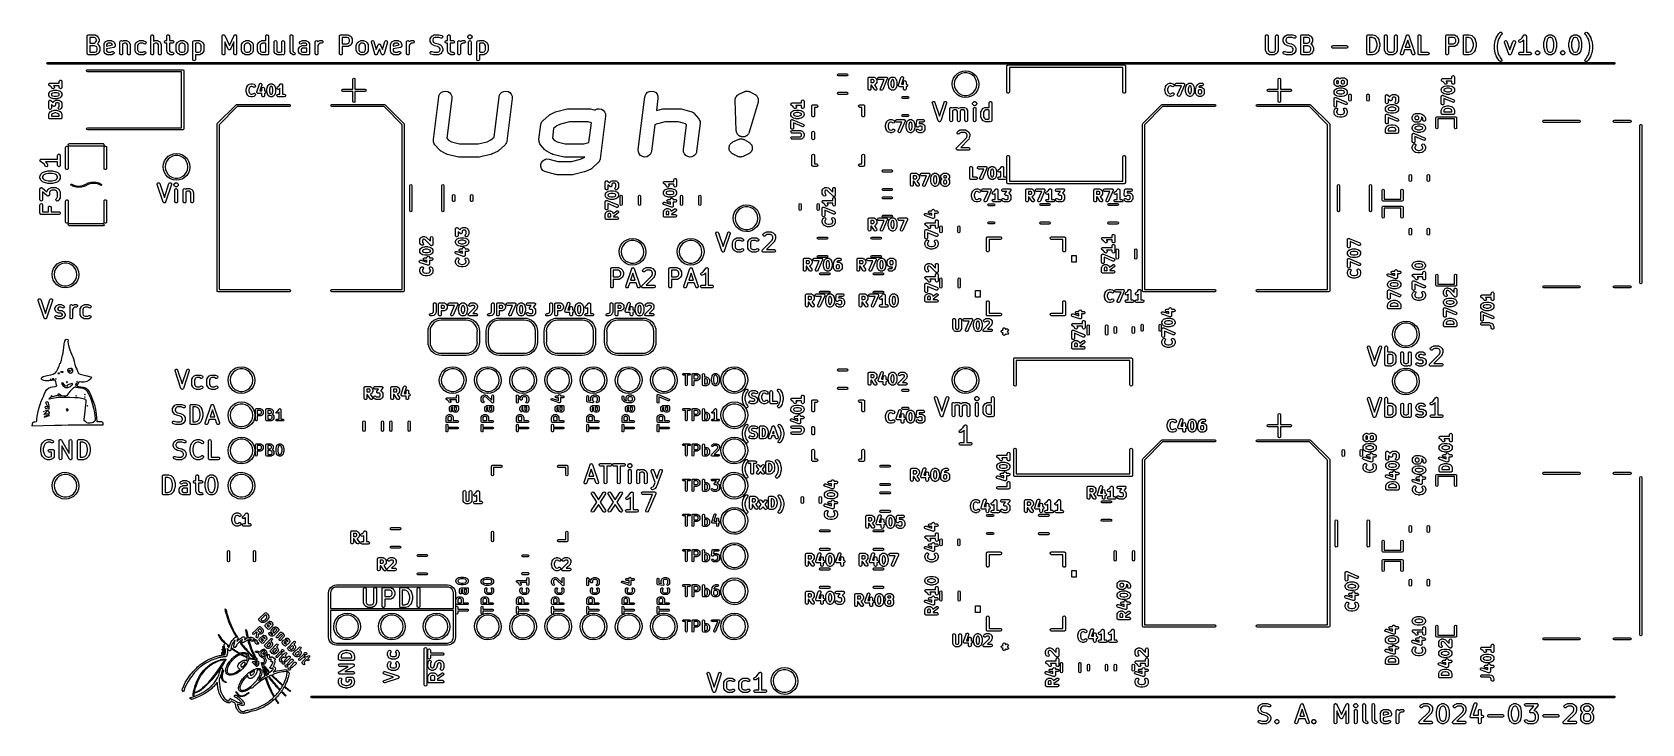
# Model space of a CAD drawing. Extents: x 59.1 to 150.6, y -119.5 to -80.2.
import ezdxf

# ---------------------------------------------------------------- set-up
doc = ezdxf.new("R2010")
doc.units = 0
doc.layers.add('BLACK', color=7, linetype='CONTINUOUS')

msp = doc.modelspace()

# ---------------------------------------------------------------- linework, layer by layer
at = {"layer": 'BLACK', "linetype": 'CONTINUOUS'}
for p, q in [((62.2381, -80.4524), (62.2398, -80.4426)), ((62.2381, -81.4524), (62.2381, -80.4524)), ((62.2392, -80.4394), (62.2409, -80.4365)), ((62.2398, -80.4426), (62.2392, -80.4394)), ((62.2409, -80.4365), (62.2426, -80.4267)), ((62.2426, -80.4267), (62.2551, -80.4118)), ((62.2551, -80.4118), (62.2649, -80.3949)), ((62.2649, -80.3949), (62.2712, -80.3926)), ((62.2712, -80.3926), (62.2756, -80.3874)), ((62.2756, -80.3874), (62.2948, -80.384)), ((62.2948, -80.384), (62.3131, -80.3774)), ((62.3131, -80.3774), (62.6464, -80.3774)), ((62.6464, -80.3774), (62.6721, -80.3819)), ((62.6721, -80.3819), (62.6755, -80.3848)), ((62.6755, -80.3848), (62.68, -80.3853)), ((62.68, -80.3853), (62.7752, -80.4329)), ((62.7752, -80.4329), (62.7932, -80.4463)), ((62.7932, -80.4463), (62.7947, -80.447)), ((62.7947, -80.447), (62.8423, -80.4946)), ((65.8571, -80.4524), (65.8617, -80.4267)), ((65.8571, -81.4524), (65.8571, -80.4524)), ((65.8617, -80.4267), (65.8946, -80.3874)), ((65.8946, -80.3874), (65.9452, -80.3785)), ((65.9452, -80.3785), (65.9896, -80.4042)), ((65.9896, -80.4042), (66.0071, -80.4524)), ((66.0071, -80.4524), (66.0071, -80.7358)), ((66.7619, -80.4524), (66.7664, -80.4267)), ((66.7619, -80.7107), (66.7619, -80.4524)), ((66.7664, -80.4267), (66.7994, -80.3874)), ((66.7994, -80.3874), (66.8499, -80.3785)), ((66.8499, -80.3785), (66.8944, -80.4042)), ((66.8944, -80.4042), (66.9119, -80.4524)), ((66.9119, -80.4524), (66.9119, -80.7107)), ((69.9048, -80.4524), (69.9093, -80.4267)), ((69.9048, -81.4524), (69.9048, -80.4524)), ((69.9093, -80.4267), (69.9157, -80.4191)), ((69.9157, -80.4191), (69.9183, -80.4094)), ((69.9183, -80.4094), (69.9317, -80.4)), ((69.9317, -80.4), (69.9423, -80.3874)), ((69.9423, -80.3874), (69.9521, -80.3857)), ((69.9521, -80.3857), (69.9603, -80.3799)), ((69.9603, -80.3799), (69.9766, -80.3814)), ((69.9766, -80.3814), (69.9928, -80.3785)), ((69.9928, -80.3785), (70.0015, -80.3835)), ((70.0015, -80.3835), (70.0114, -80.3844)), ((70.0114, -80.3844), (70.023, -80.396)), ((70.023, -80.396), (70.0372, -80.4042)), ((70.0372, -80.4042), (70.0406, -80.4136)), ((70.0406, -80.4136), (70.0477, -80.4207)), ((70.0477, -80.4207), (70.3131, -80.9893)), ((70.3131, -80.9893), (70.5785, -80.4207)), ((70.5785, -80.4207), (70.5934, -80.3993)), ((70.5934, -80.3993), (70.6025, -80.3951)), ((70.6025, -80.3951), (70.6089, -80.3874)), ((70.6089, -80.3874), (70.6251, -80.3846)), ((70.6251, -80.3846), (70.6399, -80.3777)), ((70.6399, -80.3777), (70.6496, -80.3803)), ((70.6496, -80.3803), (70.6595, -80.3785)), ((70.6595, -80.3785), (70.6736, -80.3867)), ((70.6736, -80.3867), (70.6895, -80.391)), ((70.6895, -80.391), (70.6952, -80.3992)), ((70.6952, -80.3992), (70.7039, -80.4042)), ((70.7039, -80.4042), (70.7095, -80.4196)), ((70.7095, -80.4196), (70.7189, -80.433)), ((70.7189, -80.433), (70.718, -80.443)), ((70.718, -80.443), (70.7214, -80.4524)), ((70.7214, -80.4524), (70.7214, -81.4524)), ((72.381, -80.4524), (72.3855, -80.4267)), ((72.381, -80.7143), (72.381, -80.4524)), ((72.3855, -80.4267), (72.4185, -80.3874)), ((72.4185, -80.3874), (72.469, -80.3785)), ((72.469, -80.3785), (72.5134, -80.4042)), ((72.5134, -80.4042), (72.531, -80.4524)), ((72.531, -80.4524), (72.531, -81.4524)), ((73.7619, -80.4524), (73.7664, -80.4267)), ((73.7619, -81.3095), (73.7619, -80.4524)), ((73.7664, -80.4267), (73.7994, -80.3874)), ((73.7994, -80.3874), (73.8499, -80.3785)), ((73.8499, -80.3785), (73.8944, -80.4042)), ((73.8944, -80.4042), (73.9119, -80.4524)), ((73.9119, -80.4524), (73.9119, -81.2918)), ((76.5714, -80.4524), (76.5731, -80.4426)), ((76.5714, -81.4524), (76.5714, -80.4524)), ((76.5726, -80.4394), (76.5742, -80.4365)), ((76.5731, -80.4426), (76.5726, -80.4394)), ((76.5742, -80.4365), (76.576, -80.4267)), ((76.576, -80.4267), (76.5885, -80.4118)), ((76.5885, -80.4118), (76.5982, -80.3949)), ((76.5982, -80.3949), (76.6046, -80.3926)), ((76.6046, -80.3926), (76.6089, -80.3874)), ((76.6089, -80.3874), (76.6281, -80.384)), ((76.6281, -80.384), (76.6464, -80.3774)), ((76.6464, -80.3774), (77.0274, -80.3774)), ((77.0274, -80.3774), (77.053, -80.3819)), ((77.053, -80.3819), (77.0565, -80.3848)), ((77.0565, -80.3848), (77.0609, -80.3853)), ((77.0609, -80.3853), (77.1562, -80.4329)), ((77.1562, -80.4329), (77.1742, -80.4463)), ((77.1742, -80.4463), (77.1757, -80.447)), ((77.1757, -80.447), (77.2233, -80.4946)), ((81.7839, -80.4946), (81.8315, -80.447)), ((81.8315, -80.447), (81.8499, -80.4341)), ((81.8499, -80.4341), (81.851, -80.4329)), ((81.851, -80.4329), (81.9462, -80.3853)), ((81.9462, -80.3853), (81.9712, -80.3779)), ((81.9712, -80.3779), (81.9755, -80.3789)), ((81.9755, -80.3789), (81.9798, -80.3774)), ((81.9798, -80.3774), (82.2179, -80.3774)), ((82.2179, -80.3774), (82.2399, -80.3813)), ((82.2399, -80.3813), (82.2416, -80.3812)), ((82.2416, -80.3812), (82.3844, -80.4288)), ((82.3844, -80.4288), (82.4073, -80.4413)), ((82.4073, -80.4413), (82.4342, -80.485)), ((82.7143, -80.4524), (82.7188, -80.4267)), ((82.7143, -80.7107), (82.7143, -80.4524)), ((82.7188, -80.4267), (82.7518, -80.3874)), ((82.7518, -80.3874), (82.8023, -80.3785)), ((82.8023, -80.3785), (82.8467, -80.4042)), ((82.8467, -80.4042), (82.8643, -80.4524)), ((82.8643, -80.4524), (82.8643, -80.7107)), ((83.8597, -80.4806), (83.8709, -80.4646)), ((83.8709, -80.4646), (83.8791, -80.447)), ((83.8791, -80.447), (83.9267, -80.3993)), ((83.9267, -80.3993), (83.9348, -80.3937)), ((83.9348, -80.3937), (83.9367, -80.3909)), ((83.9367, -80.3909), (83.94, -80.3901)), ((83.94, -80.3901), (83.9401, -80.39)), ((83.9401, -80.39), (83.9423, -80.3874)), ((83.9423, -80.3874), (83.9443, -80.3871)), ((83.9443, -80.3871), (83.9481, -80.3844)), ((83.9481, -80.3844), (83.9675, -80.3827)), ((83.9675, -80.3827), (83.9863, -80.3777)), ((83.9863, -80.3777), (83.9894, -80.3791)), ((83.9894, -80.3791), (83.9928, -80.3785)), ((83.9928, -80.3785), (83.9958, -80.3802)), ((83.9958, -80.3802), (83.9992, -80.3799)), ((83.9992, -80.3799), (84.0151, -80.3911)), ((84.0151, -80.3911), (84.0328, -80.3993)), ((84.0328, -80.3993), (84.0804, -80.447)), ((84.0804, -80.447), (84.0861, -80.4551)), ((84.0861, -80.4551), (84.0888, -80.457)), ((84.0888, -80.457), (84.0897, -80.4602)), ((84.0897, -80.4602), (84.0954, -80.4683)), ((84.0954, -80.4683), (84.0971, -80.4877)), ((129.183, -80.4524), (129.188, -80.4267)), ((129.183, -81.2619), (129.183, -80.4524)), ((129.188, -80.4267), (129.221, -80.3874)), ((129.221, -80.3874), (129.271, -80.3785)), ((129.271, -80.3785), (129.316, -80.4042)), ((129.316, -80.4042), (129.333, -80.4524)), ((129.333, -80.4524), (129.333, -81.2442)), ((129.755, -80.4524), (129.759, -80.4267)), ((129.755, -81.2442), (129.755, -80.4524)), ((129.759, -80.4267), (129.792, -80.3874)), ((129.792, -80.3874), (129.843, -80.3785)), ((129.843, -80.3785), (129.887, -80.4042)), ((129.887, -80.4042), (129.905, -80.4524)), ((129.905, -80.4524), (129.905, -81.2619)), ((130.253, -80.4946), (130.301, -80.447)), ((130.301, -80.447), (130.319, -80.4341)), ((130.319, -80.4341), (130.32, -80.4329)), ((130.32, -80.4329), (130.415, -80.3853)), ((130.415, -80.3853), (130.44, -80.3779)), ((130.44, -80.3779), (130.445, -80.3789)), ((130.445, -80.3789), (130.449, -80.3774)), ((130.449, -80.3774), (130.687, -80.3774)), ((130.687, -80.3774), (130.709, -80.3813)), ((130.709, -80.3813), (130.711, -80.3812)), ((130.711, -80.3812), (130.853, -80.4288)), ((130.853, -80.4288), (130.876, -80.4413)), ((130.876, -80.4413), (130.903, -80.485)), ((131.183, -80.4524), (131.185, -80.4426)), ((131.183, -81.4524), (131.183, -80.4524)), ((131.184, -80.4394), (131.186, -80.4365)), ((131.185, -80.4426), (131.184, -80.4394)), ((131.186, -80.4365), (131.188, -80.4267)), ((131.188, -80.4267), (131.2, -80.4118)), ((131.2, -80.4118), (131.21, -80.3949)), ((131.21, -80.3949), (131.216, -80.3926)), ((131.216, -80.3926), (131.221, -80.3874)), ((131.221, -80.3874), (131.24, -80.384)), ((131.24, -80.384), (131.258, -80.3774)), ((131.258, -80.3774), (131.592, -80.3774)), ((131.592, -80.3774), (131.617, -80.3819)), ((131.617, -80.3819), (131.621, -80.3848)), ((131.621, -80.3848), (131.625, -80.3853)), ((131.625, -80.3853), (131.72, -80.4329)), ((131.72, -80.4329), (131.738, -80.4463)), ((131.738, -80.4463), (131.74, -80.447)), ((131.74, -80.447), (131.788, -80.4946)), ((134.945, -80.4524), (134.947, -80.4426)), ((134.945, -81.4524), (134.945, -80.4524)), ((134.946, -80.4394), (134.948, -80.4365)), ((134.947, -80.4426), (134.946, -80.4394)), ((134.948, -80.4365), (134.95, -80.4267)), ((134.95, -80.4267), (134.962, -80.4118)), ((134.962, -80.4118), (134.972, -80.3949)), ((134.972, -80.3949), (134.978, -80.3926)), ((134.978, -80.3926), (134.983, -80.3874)), ((134.983, -80.3874), (135.002, -80.384)), ((135.002, -80.384), (135.02, -80.3774)), ((135.02, -80.3774), (135.258, -80.3774)), ((135.258, -80.3774), (135.28, -80.3813)), ((135.28, -80.3813), (135.282, -80.3812)), ((135.282, -80.3812), (135.425, -80.4288)), ((135.425, -80.4288), (135.448, -80.4413)), ((135.448, -80.4413), (135.45, -80.4451)), ((135.45, -80.4451), (135.454, -80.447)), ((135.454, -80.447), (135.549, -80.5422)), ((135.945, -80.4524), (135.95, -80.4267)), ((135.945, -81.2619), (135.945, -80.4524)), ((135.95, -80.4267), (135.983, -80.3874)), ((135.983, -80.3874), (136.033, -80.3785)), ((136.033, -80.3785), (136.078, -80.4042)), ((136.078, -80.4042), (136.095, -80.4524)), ((136.095, -80.4524), (136.095, -81.2442)), ((136.517, -80.4524), (136.521, -80.4267)), ((136.517, -81.2442), (136.517, -80.4524)), ((136.521, -80.4267), (136.554, -80.3874)), ((136.554, -80.3874), (136.605, -80.3785)), ((136.605, -80.3785), (136.649, -80.4042)), ((136.649, -80.4042), (136.667, -80.4524)), ((136.667, -80.4524), (136.667, -81.2619)), ((136.854, -81.4287), (137.187, -80.4287)), ((137.187, -80.4287), (137.2, -80.4058)), ((137.2, -80.4058), (137.201, -80.4046)), ((137.201, -80.4046), (137.202, -80.4026)), ((137.202, -80.4026), (137.223, -80.3913)), ((137.223, -80.3913), (137.243, -80.3789)), ((137.243, -80.3789), (137.245, -80.3792)), ((137.245, -80.3792), (137.247, -80.3782)), ((137.247, -80.3782), (137.271, -80.3829)), ((137.271, -80.3829), (137.294, -80.3864)), ((137.294, -80.3864), (137.295, -80.388)), ((137.295, -80.388), (137.298, -80.3885)), ((137.298, -80.3885), (137.312, -80.4071)), ((137.312, -80.4071), (137.328, -80.4248)), ((137.328, -80.4248), (137.328, -80.427)), ((137.328, -80.427), (137.329, -80.4287)), ((137.329, -80.4287), (137.663, -81.4287)), ((137.85, -80.4524), (137.855, -80.4267)), ((137.85, -81.4524), (137.85, -80.4524)), ((137.855, -80.4267), (137.887, -80.3874)), ((137.887, -80.3874), (137.938, -80.3785)), ((137.938, -80.3785), (137.982, -80.4042)), ((137.982, -80.4042), (138, -80.4524)), ((138, -80.4524), (138, -81.3774)), ((139.421, -80.4524), (139.423, -80.4426)), ((139.421, -81.4524), (139.421, -80.4524)), ((139.423, -80.4394), (139.424, -80.4365)), ((139.423, -80.4426), (139.423, -80.4394)), ((139.424, -80.4365), (139.426, -80.4267)), ((139.426, -80.4267), (139.438, -80.4118)), ((139.438, -80.4118), (139.448, -80.3949)), ((139.448, -80.3949), (139.455, -80.3926)), ((139.455, -80.3926), (139.459, -80.3874)), ((139.459, -80.3874), (139.478, -80.384)), ((139.478, -80.384), (139.496, -80.3774)), ((139.496, -80.3774), (139.877, -80.3774)), ((139.877, -80.3774), (139.903, -80.3819)), ((139.903, -80.3819), (139.906, -80.3848)), ((139.906, -80.3848), (139.911, -80.3853)), ((139.911, -80.3853), (140.006, -80.4329)), ((140.006, -80.4329), (140.024, -80.4463)), ((140.024, -80.4463), (140.026, -80.447)), ((140.026, -80.447), (140.073, -80.4946)), ((140.421, -80.4524), (140.423, -80.4426)), ((140.421, -81.4524), (140.421, -80.4524)), ((140.423, -80.4394), (140.424, -80.4365)), ((140.423, -80.4426), (140.423, -80.4394)), ((140.424, -80.4365), (140.426, -80.4267)), ((140.426, -80.4267), (140.438, -80.4118)), ((140.438, -80.4118), (140.448, -80.3949)), ((140.448, -80.3949), (140.455, -80.3926)), ((140.455, -80.3926), (140.459, -80.3874)), ((140.459, -80.3874), (140.478, -80.384)), ((140.478, -80.384), (140.496, -80.3774)), ((140.496, -80.3774), (140.735, -80.3774)), ((140.735, -80.3774), (140.757, -80.3813)), ((140.757, -80.3813), (140.758, -80.3812)), ((140.758, -80.3812), (140.901, -80.4288)), ((140.901, -80.4288), (140.924, -80.4413)), ((140.924, -80.4413), (140.926, -80.4451)), ((140.926, -80.4451), (140.93, -80.447)), ((140.93, -80.447), (141.026, -80.5422)), ((142.286, -80.5617), (142.334, -80.4665)), ((142.334, -80.4665), (142.338, -80.461)), ((142.338, -80.461), (142.339, -80.4584)), ((142.339, -80.4584), (142.434, -80.3155)), ((142.434, -80.3155), (142.442, -80.3073)), ((142.442, -80.3073), (142.443, -80.3041)), ((142.443, -80.3041), (142.491, -80.2565)), ((142.555, -80.4049), (142.466, -80.5377)), ((142.491, -80.2565), (142.512, -80.2415)), ((142.512, -80.2415), (142.563, -80.2371)), ((142.597, -80.3626), (142.555, -80.4049)), ((142.563, -80.2371), (142.605, -80.2665)), ((142.619, -80.3161), (142.597, -80.3626)), ((142.605, -80.2665), (142.619, -80.3161)), ((143.771, -80.5475), (143.863, -80.4108)), ((143.863, -80.4108), (143.881, -80.3919)), ((143.881, -80.3919), (143.885, -80.3907)), ((143.885, -80.3907), (143.887, -80.3874)), ((143.887, -80.3874), (143.909, -80.3836)), ((143.909, -80.3836), (143.93, -80.3775)), ((143.93, -80.3775), (143.934, -80.3793)), ((143.934, -80.3793), (143.938, -80.3785)), ((143.938, -80.3785), (143.957, -80.3894)), ((143.957, -80.3894), (143.977, -80.3981)), ((143.977, -80.3981), (143.979, -80.402)), ((143.979, -80.402), (143.982, -80.4042)), ((143.982, -80.4042), (143.99, -80.4246)), ((143.99, -80.4246), (144, -80.4441)), ((144, -80.4441), (143.999, -80.4483)), ((143.999, -80.4483), (144, -80.4524)), ((144, -80.4524), (144, -81.3774)), ((145.11, -80.4946), (145.158, -80.447)), ((145.158, -80.447), (145.176, -80.4341)), ((145.176, -80.4341), (145.177, -80.4329)), ((145.177, -80.4329), (145.272, -80.3853)), ((145.272, -80.3853), (145.297, -80.3779)), ((145.297, -80.3779), (145.302, -80.3789)), ((145.302, -80.3789), (145.306, -80.3774)), ((145.306, -80.3774), (145.401, -80.3774)), ((145.401, -80.3774), (145.427, -80.3819)), ((145.427, -80.3819), (145.43, -80.3848)), ((145.43, -80.3848), (145.435, -80.3853)), ((145.435, -80.3853), (145.53, -80.4329)), ((145.53, -80.4329), (145.548, -80.4463)), ((145.548, -80.4463), (145.549, -80.447)), ((145.549, -80.447), (145.597, -80.4946)), ((146.539, -80.4946), (146.586, -80.447)), ((146.586, -80.447), (146.605, -80.4341)), ((146.605, -80.4341), (146.606, -80.4329)), ((146.606, -80.4329), (146.701, -80.3853)), ((146.701, -80.3853), (146.726, -80.3779)), ((146.726, -80.3779), (146.73, -80.3789)), ((146.73, -80.3789), (146.735, -80.3774)), ((146.735, -80.3774), (146.83, -80.3774)), ((146.83, -80.3774), (146.855, -80.3819)), ((146.855, -80.3819), (146.859, -80.3848)), ((146.859, -80.3848), (146.863, -80.3853)), ((146.863, -80.3853), (146.959, -80.4329)), ((146.959, -80.4329), (146.977, -80.4463)), ((146.977, -80.4463), (146.978, -80.447)), ((146.978, -80.447), (147.026, -80.4946)), ((147.329, -80.2901), (147.358, -80.2481)), ((147.333, -80.3412), (147.329, -80.2901)), ((147.348, -80.3626), (147.333, -80.3412)), ((147.391, -80.4049), (147.348, -80.3626)), ((147.358, -80.2481), (147.408, -80.2348)), ((147.479, -80.5377), (147.391, -80.4049)), ((147.408, -80.2348), (147.454, -80.2565)), ((147.454, -80.2565), (147.502, -80.3041)), ((147.502, -80.3041), (147.508, -80.3135)), ((147.508, -80.3135), (147.511, -80.3155)), ((147.511, -80.3155), (147.606, -80.4584)), ((147.606, -80.4584), (147.609, -80.4646)), ((147.609, -80.4646), (147.611, -80.4665)), ((147.611, -80.4665), (147.659, -80.5617)), ((62.3881, -80.5274), (62.3881, -80.8536)), ((62.6287, -80.5274), (62.3881, -80.5274)), ((62.3881, -80.8536), (62.6287, -80.8536)), ((62.3881, -81.0036), (62.3881, -81.3774)), ((62.6343, -81.0036), (62.3881, -81.0036)), ((62.3881, -81.3774), (62.6763, -81.3774)), ((62.6972, -80.5616), (62.6287, -80.5274)), ((62.6287, -80.8536), (62.6972, -80.8193)), ((62.7488, -81.0417), (62.6343, -81.0036)), ((62.6763, -81.3774), (62.7449, -81.3431)), ((62.7276, -80.592), (62.6972, -80.5616)), ((62.6972, -80.8193), (62.7276, -80.7889)), ((62.7619, -80.6606), (62.7276, -80.592)), ((62.7276, -80.7889), (62.7619, -80.7204)), ((62.7449, -81.3431), (62.7753, -81.3127)), ((62.7753, -81.0682), (62.7488, -81.0417)), ((62.7619, -80.7204), (62.7619, -80.6606)), ((62.8095, -81.1368), (62.7753, -81.0682)), ((62.7753, -81.3127), (62.8095, -81.2442)), ((62.8095, -81.2442), (62.8095, -81.1368)), ((62.8423, -80.8864), (62.8199, -80.9088)), ((62.8199, -80.9088), (62.8359, -80.9174)), ((62.8359, -80.9174), (62.8383, -80.9213)), ((62.8383, -80.9213), (62.8423, -80.9232)), ((62.8423, -80.4946), (62.8552, -80.513)), ((62.843, -80.8849), (62.8423, -80.8864)), ((62.8423, -80.9232), (62.8899, -80.9708)), ((62.8564, -80.8669), (62.843, -80.8849)), ((62.8552, -80.513), (62.8564, -80.5141)), ((62.8564, -80.5141), (62.904, -80.6093)), ((62.904, -80.7716), (62.8564, -80.8669)), ((62.8899, -80.9708), (62.9028, -80.9891)), ((62.9028, -80.9891), (62.904, -80.9903)), ((62.904, -80.6093), (62.9114, -80.6343)), ((62.9045, -80.7672), (62.904, -80.7716)), ((62.904, -80.9903), (62.9516, -81.0855)), ((62.9516, -81.2954), (62.904, -81.3907)), ((62.9074, -80.7637), (62.9045, -80.7672)), ((62.9119, -80.7381), (62.9074, -80.7637)), ((62.9114, -80.6343), (62.9104, -80.6386)), ((62.9104, -80.6386), (62.9119, -80.6429)), ((62.9119, -80.6429), (62.9119, -80.7381)), ((62.9516, -81.0855), (62.959, -81.1105)), ((62.9521, -81.291), (62.9516, -81.2954)), ((62.955, -81.2876), (62.9521, -81.291)), ((62.9595, -81.2619), (62.955, -81.2876)), ((62.959, -81.1105), (62.958, -81.1148)), ((62.958, -81.1148), (62.9595, -81.119)), ((62.9595, -81.119), (62.9595, -81.2619)), ((63.1905, -80.9286), (63.195, -80.9029)), ((63.1905, -81.3095), (63.1905, -80.9286)), ((63.192, -81.3137), (63.1905, -81.3095)), ((63.191, -81.3181), (63.192, -81.3137)), ((63.1984, -81.3431), (63.191, -81.3181)), ((63.195, -80.9029), (63.1979, -80.8995)), ((63.1979, -80.8995), (63.1984, -80.895)), ((63.1984, -80.895), (63.246, -80.7998)), ((63.246, -81.4383), (63.1984, -81.3431)), ((63.246, -80.7998), (63.2615, -80.7789)), ((63.2615, -80.7789), (63.2718, -80.7744)), ((63.2718, -80.7744), (63.2796, -80.7663)), ((63.2796, -80.7663), (63.3748, -80.7186)), ((63.369, -80.8892), (63.3405, -80.9463)), ((63.3405, -80.9463), (63.3405, -81.0276)), ((63.3405, -81.0276), (63.6667, -80.9623)), ((63.7564, -81.0974), (63.3405, -81.1805)), ((63.3405, -81.1805), (63.3405, -81.2918)), ((63.3405, -81.2918), (63.369, -81.3489)), ((63.426, -80.8607), (63.369, -80.8892)), ((63.369, -81.3489), (63.426, -81.3774)), ((63.3748, -80.7186), (63.3998, -80.7112)), ((63.3998, -80.7112), (63.4041, -80.7122)), ((63.4041, -80.7122), (63.4083, -80.7107)), ((63.4083, -80.7107), (63.5988, -80.7107)), ((63.5811, -80.8607), (63.426, -80.8607)), ((63.426, -81.3774), (63.5811, -81.3774)), ((63.6381, -80.8892), (63.5811, -80.8607)), ((63.5811, -81.3774), (63.6605, -81.3377)), ((63.5988, -80.7107), (63.6245, -80.7152)), ((63.6245, -80.7152), (63.6279, -80.7181)), ((63.6279, -80.7181), (63.6323, -80.7186)), ((63.6323, -80.7186), (63.7276, -80.7663)), ((63.6667, -80.9463), (63.6381, -80.8892)), ((63.6605, -81.3377), (63.6855, -81.3303)), ((63.6667, -80.9623), (63.6667, -80.9463)), ((63.6855, -81.3303), (63.7354, -81.3422)), ((63.7276, -80.7663), (63.7485, -80.7818)), ((63.7354, -81.3422), (63.7659, -81.3834)), ((63.7485, -80.7818), (63.753, -80.7921)), ((63.753, -80.7921), (63.7611, -80.7998)), ((63.767, -81.0909), (63.7564, -81.0974)), ((63.7611, -80.7998), (63.8087, -80.895)), ((63.7659, -81.3834), (63.7629, -81.4346)), ((63.7792, -81.0888), (63.767, -81.0909)), ((63.7882, -81.078), (63.7792, -81.0888)), ((63.8002, -81.0707), (63.7882, -81.078)), ((63.8042, -81.059), (63.8002, -81.0707)), ((63.8121, -81.0495), (63.8042, -81.059)), ((63.8087, -80.895), (63.8162, -80.92)), ((63.8167, -81.0238), (63.8121, -81.0495)), ((63.8162, -80.92), (63.8151, -80.9244)), ((63.8151, -80.9244), (63.8167, -80.9286)), ((63.8167, -80.9286), (63.8167, -81.0238)), ((64.0952, -80.7857), (64.0998, -80.7601)), ((64.0952, -81.4524), (64.0952, -80.7857)), ((64.0998, -80.7601), (64.1327, -80.7208)), ((64.1327, -80.7208), (64.1833, -80.7119)), ((64.1833, -80.7119), (64.2277, -80.7375)), ((64.2277, -80.7375), (64.2299, -80.7435)), ((64.2299, -80.7435), (64.2796, -80.7186)), ((64.2623, -80.895), (64.2452, -80.912)), ((64.2452, -80.912), (64.2452, -81.4524)), ((64.3308, -80.8607), (64.2623, -80.895)), ((64.2796, -80.7186), (64.3045, -80.7112)), ((64.3045, -80.7112), (64.3089, -80.7122)), ((64.3089, -80.7122), (64.3131, -80.7107)), ((64.3131, -80.7107), (64.456, -80.7107)), ((64.4382, -80.8607), (64.3308, -80.8607)), ((64.4953, -80.8892), (64.4382, -80.8607)), ((64.456, -80.7107), (64.4816, -80.7152)), ((64.4816, -80.7152), (64.485, -80.7181)), ((64.485, -80.7181), (64.4895, -80.7186)), ((64.4895, -80.7186), (64.5847, -80.7663)), ((64.5238, -80.9463), (64.4953, -80.8892)), ((64.5238, -81.4524), (64.5238, -80.9463)), ((64.5847, -80.7663), (64.6057, -80.7818)), ((64.6057, -80.7818), (64.6101, -80.7921)), ((64.6101, -80.7921), (64.6183, -80.7998)), ((64.6183, -80.7998), (64.6659, -80.895)), ((64.6659, -80.895), (64.6733, -80.92)), ((64.6733, -80.92), (64.6723, -80.9244)), ((64.6723, -80.9244), (64.6738, -80.9286)), ((64.6738, -80.9286), (64.6738, -81.4524)), ((64.9524, -80.9762), (64.9569, -80.9505)), ((64.9524, -81.2619), (64.9524, -80.9762)), ((64.9539, -81.2661), (64.9524, -81.2619)), ((64.9529, -81.2705), (64.9539, -81.2661)), ((64.9603, -81.2954), (64.9529, -81.2705)), ((64.9569, -80.9505), (64.9598, -80.9471)), ((64.9598, -80.9471), (64.9603, -80.9426)), ((64.9603, -80.9426), (65.0079, -80.8474)), ((65.0079, -81.3907), (64.9603, -81.2954)), ((65.0079, -80.8474), (65.0213, -80.8294)), ((65.0213, -80.8294), (65.022, -80.8279)), ((65.022, -80.8279), (65.0696, -80.7803)), ((65.0696, -80.7803), (65.088, -80.7674)), ((65.088, -80.7674), (65.0891, -80.7663)), ((65.0891, -80.7663), (65.1843, -80.7186)), ((65.1366, -80.9254), (65.1024, -80.9939)), ((65.1024, -80.9939), (65.1024, -81.2442)), ((65.1024, -81.2442), (65.1366, -81.3127)), ((65.167, -80.895), (65.1366, -80.9254)), ((65.1366, -81.3127), (65.167, -81.3431)), ((65.2356, -80.8607), (65.167, -80.895)), ((65.167, -81.3431), (65.2356, -81.3774)), ((65.1843, -80.7186), (65.2093, -80.7112)), ((65.2093, -80.7112), (65.2136, -80.7122)), ((65.2136, -80.7122), (65.2179, -80.7107)), ((65.2179, -80.7107), (65.4083, -80.7107)), ((65.3906, -80.8607), (65.2356, -80.8607)), ((65.2356, -81.3774), (65.3906, -81.3774)), ((65.47, -80.9004), (65.3906, -80.8607)), ((65.3906, -81.3774), (65.47, -81.3377)), ((65.4083, -80.7107), (65.434, -80.7152)), ((65.434, -80.7152), (65.4374, -80.7181)), ((65.4374, -80.7181), (65.4419, -80.7186)), ((65.4419, -80.7186), (65.5371, -80.7663)), ((65.521, -80.9063), (65.47, -80.9004)), ((65.47, -81.3377), (65.495, -81.3303)), ((65.495, -81.3303), (65.5449, -81.3422)), ((65.5638, -80.878), (65.521, -80.9063)), ((65.5371, -80.7663), (65.558, -80.7818)), ((65.5449, -81.3422), (65.5755, -81.3834)), ((65.558, -80.7818), (65.5784, -80.8288)), ((65.5784, -80.8288), (65.5638, -80.878)), ((65.5755, -81.3834), (65.5724, -81.4346)), ((66.0071, -80.7358), (66.0415, -80.7186)), ((66.0242, -80.895), (66.0071, -80.912)), ((66.0071, -80.912), (66.0071, -81.4524)), ((66.0927, -80.8607), (66.0242, -80.895)), ((66.0415, -80.7186), (66.0664, -80.7112)), ((66.0664, -80.7112), (66.0708, -80.7122)), ((66.0708, -80.7122), (66.075, -80.7107)), ((66.075, -80.7107), (66.2179, -80.7107)), ((66.2002, -80.8607), (66.0927, -80.8607)), ((66.2572, -80.8892), (66.2002, -80.8607)), ((66.2179, -80.7107), (66.2435, -80.7152)), ((66.2435, -80.7152), (66.2469, -80.7181)), ((66.2469, -80.7181), (66.2514, -80.7186)), ((66.2514, -80.7186), (66.3466, -80.7663)), ((66.2857, -80.9463), (66.2572, -80.8892)), ((66.2857, -81.4524), (66.2857, -80.9463)), ((66.3466, -80.7663), (66.3676, -80.7818)), ((66.3676, -80.7818), (66.372, -80.7921)), ((66.372, -80.7921), (66.3802, -80.7998)), ((66.3802, -80.7998), (66.4278, -80.895)), ((66.4278, -80.895), (66.4352, -80.92)), ((66.4352, -80.92), (66.4342, -80.9244)), ((66.4342, -80.9244), (66.4357, -80.9286)), ((66.4357, -80.9286), (66.4357, -81.4524)), ((66.6202, -80.7727), (66.6458, -80.7283)), ((66.6291, -80.8232), (66.6202, -80.7727)), ((66.6684, -80.8562), (66.6291, -80.8232)), ((66.6458, -80.7283), (66.694, -80.7107)), ((66.694, -80.8607), (66.6684, -80.8562)), ((66.694, -80.7107), (66.7619, -80.7107)), ((66.7619, -80.8607), (66.694, -80.8607)), ((66.7619, -81.3095), (66.7619, -80.8607)), ((66.7634, -81.3137), (66.7619, -81.3095)), ((66.7624, -81.3181), (66.7634, -81.3137)), ((66.7698, -81.3431), (66.7624, -81.3181)), ((66.8174, -81.4383), (66.7698, -81.3431)), ((66.9119, -80.7107), (67.075, -80.7107)), ((67.075, -80.8607), (66.9119, -80.8607)), ((66.9119, -80.8607), (66.9119, -81.2918)), ((66.9119, -81.2918), (66.9404, -81.3489)), ((66.9404, -81.3489), (66.9975, -81.3774)), ((66.9975, -81.3774), (67.075, -81.3774)), ((67.075, -80.7107), (67.1007, -80.7152)), ((67.1232, -80.8432), (67.075, -80.8607)), ((67.075, -81.3774), (67.1007, -81.3819)), ((67.1007, -80.7152), (67.14, -80.7482)), ((67.1007, -81.3819), (67.14, -81.4149)), ((67.1489, -80.7987), (67.1232, -80.8432)), ((67.14, -80.7482), (67.1489, -80.7987)), ((67.2857, -80.9762), (67.2902, -80.9505)), ((67.2857, -81.2619), (67.2857, -80.9762)), ((67.2872, -81.2661), (67.2857, -81.2619)), ((67.2862, -81.2705), (67.2872, -81.2661)), ((67.2936, -81.2954), (67.2862, -81.2705)), ((67.2902, -80.9505), (67.2931, -80.9471)), ((67.2931, -80.9471), (67.2936, -80.9426)), ((67.2936, -80.9426), (67.3413, -80.8474)), ((67.3413, -81.3907), (67.2936, -81.2954)), ((67.3413, -80.8474), (67.3546, -80.8294)), ((67.3546, -80.8294), (67.3553, -80.8279)), ((67.3553, -80.8279), (67.4029, -80.7803)), ((67.4029, -80.7803), (67.4213, -80.7674)), ((67.4213, -80.7674), (67.4224, -80.7663)), ((67.4224, -80.7663), (67.5176, -80.7186)), ((67.47, -80.9254), (67.4357, -80.9939)), ((67.4357, -80.9939), (67.4357, -81.2442)), ((67.4357, -81.2442), (67.47, -81.3127)), ((67.5004, -80.895), (67.47, -80.9254)), ((67.47, -81.3127), (67.5004, -81.3431)), ((67.5689, -80.8607), (67.5004, -80.895)), ((67.5004, -81.3431), (67.5689, -81.3774)), ((67.5176, -80.7186), (67.5426, -80.7112)), ((67.5426, -80.7112), (67.547, -80.7122)), ((67.547, -80.7122), (67.5512, -80.7107)), ((67.5512, -80.7107), (67.694, -80.7107)), ((67.6763, -80.8607), (67.5689, -80.8607)), ((67.5689, -81.3774), (67.6763, -81.3774)), ((67.7449, -80.895), (67.6763, -80.8607)), ((67.6763, -81.3774), (67.7449, -81.3431)), ((67.694, -80.7107), (67.7197, -80.7152)), ((67.7197, -80.7152), (67.7231, -80.7181)), ((67.7231, -80.7181), (67.7276, -80.7186)), ((67.7276, -80.7186), (67.8228, -80.7663)), ((67.7753, -80.9254), (67.7449, -80.895)), ((67.7449, -81.3431), (67.7753, -81.3127)), ((67.8095, -80.9939), (67.7753, -80.9254)), ((67.7753, -81.3127), (67.8095, -81.2442)), ((67.8095, -81.2442), (67.8095, -80.9939)), ((67.8228, -80.7663), (67.8408, -80.7796)), ((67.8408, -80.7796), (67.8423, -80.7803)), ((67.8423, -80.7803), (67.8899, -80.8279)), ((67.8899, -80.8279), (67.9028, -80.8463)), ((67.9028, -80.8463), (67.904, -80.8474)), ((67.904, -80.8474), (67.9516, -80.9426)), ((67.9516, -81.2954), (67.904, -81.3907)), ((67.9516, -80.9426), (67.959, -80.9676)), ((67.9521, -81.291), (67.9516, -81.2954)), ((67.955, -81.2876), (67.9521, -81.291)), ((67.9595, -81.2619), (67.955, -81.2876)), ((67.959, -80.9676), (67.958, -80.972)), ((67.958, -80.972), (67.9595, -80.9762)), ((67.9595, -80.9762), (67.9595, -81.2619)), ((68.2381, -80.7857), (68.2426, -80.7601)), ((68.2381, -81.7857), (68.2381, -80.7857)), ((68.2426, -80.7601), (68.2756, -80.7208)), ((68.2756, -80.7208), (68.3261, -80.7119)), ((68.3261, -80.7119), (68.355, -80.7285)), ((68.355, -80.7285), (68.3748, -80.7186)), ((68.3748, -80.7186), (68.3998, -80.7112)), ((68.426, -80.8607), (68.3881, -80.8797)), ((68.3881, -80.8797), (68.3881, -81.3584)), ((68.3881, -81.3584), (68.426, -81.3774)), ((68.3998, -80.7112), (68.4041, -80.7122)), ((68.4041, -80.7122), (68.4083, -80.7107)), ((68.4083, -80.7107), (68.5988, -80.7107)), ((68.5811, -80.8607), (68.426, -80.8607)), ((68.426, -81.3774), (68.5811, -81.3774)), ((68.6496, -80.895), (68.5811, -80.8607)), ((68.5811, -81.3774), (68.6496, -81.3431)), ((68.5988, -80.7107), (68.6245, -80.7152)), ((68.6245, -80.7152), (68.6279, -80.7181)), ((68.6279, -80.7181), (68.6324, -80.7186)), ((68.6324, -80.7186), (68.7276, -80.7663)), ((68.68, -80.9254), (68.6496, -80.895)), ((68.6496, -81.3431), (68.68, -81.3127)), ((68.7143, -80.9939), (68.68, -80.9254)), ((68.68, -81.3127), (68.7143, -81.2442)), ((68.7143, -81.2442), (68.7143, -80.9939)), ((68.7276, -80.7663), (68.7456, -80.7796)), ((68.7456, -80.7796), (68.7471, -80.7803)), ((68.7471, -80.7803), (68.7947, -80.8279)), ((68.7947, -80.8279), (68.8076, -80.8463)), ((68.8076, -80.8463), (68.8087, -80.8474)), ((68.8087, -80.8474), (68.8564, -80.9426)), ((68.8564, -81.2954), (68.8087, -81.3907)), ((68.8564, -80.9426), (68.8638, -80.9676)), ((68.8569, -81.291), (68.8564, -81.2954)), ((68.8598, -81.2876), (68.8569, -81.291)), ((68.8643, -81.2619), (68.8598, -81.2876)), ((68.8638, -80.9676), (68.8628, -80.972)), ((68.8628, -80.972), (68.8643, -80.9762)), ((68.8643, -80.9762), (68.8643, -81.2619)), ((70.2451, -81.1984), (70.0548, -80.7904)), ((70.0548, -80.7904), (70.0548, -81.4524)), ((70.2589, -81.2121), (70.2451, -81.1984)), ((70.2701, -81.2281), (70.2589, -81.2121)), ((70.2766, -81.2298), (70.2701, -81.2281)), ((70.2814, -81.2346), (70.2766, -81.2298)), ((70.3008, -81.2363), (70.2814, -81.2346)), ((70.3196, -81.2414), (70.3008, -81.2363)), ((70.3258, -81.2385), (70.3196, -81.2414)), ((70.3325, -81.2391), (70.3258, -81.2385)), ((70.3485, -81.2279), (70.3325, -81.2391)), ((70.3661, -81.2197), (70.3485, -81.2279)), ((70.3718, -81.2116), (70.3661, -81.2197)), ((70.3745, -81.2097), (70.3718, -81.2116)), ((70.3754, -81.2065), (70.3745, -81.2097)), ((70.3811, -81.1984), (70.3754, -81.2065)), ((70.5714, -80.7904), (70.3811, -81.1984)), ((70.5714, -81.4524), (70.5714, -80.7904)), ((71, -80.9762), (71.0045, -80.9505)), ((71, -81.2619), (71, -80.9762)), ((71.0015, -81.2661), (71, -81.2619)), ((71.0005, -81.2705), (71.0015, -81.2661)), ((71.0079, -81.2954), (71.0005, -81.2705)), ((71.0045, -80.9505), (71.0074, -80.9471)), ((71.0074, -80.9471), (71.0079, -80.9426)), ((71.0079, -80.9426), (71.0555, -80.8474)), ((71.0555, -81.3907), (71.0079, -81.2954)), ((71.0555, -80.8474), (71.0689, -80.8294)), ((71.0689, -80.8294), (71.0696, -80.8279)), ((71.0696, -80.8279), (71.1172, -80.7803)), ((71.1172, -80.7803), (71.1356, -80.7674)), ((71.1356, -80.7674), (71.1367, -80.7663)), ((71.1367, -80.7663), (71.2319, -80.7186)), ((71.1843, -80.9254), (71.15, -80.9939)), ((71.15, -80.9939), (71.15, -81.2442)), ((71.15, -81.2442), (71.1843, -81.3127)), ((71.2147, -80.895), (71.1843, -80.9254)), ((71.1843, -81.3127), (71.2147, -81.3431)), ((71.2832, -80.8607), (71.2147, -80.895)), ((71.2147, -81.3431), (71.2832, -81.3774)), ((71.2319, -80.7186), (71.2569, -80.7112)), ((71.2569, -80.7112), (71.2613, -80.7122)), ((71.2613, -80.7122), (71.2655, -80.7107)), ((71.2655, -80.7107), (71.4083, -80.7107)), ((71.3906, -80.8607), (71.2832, -80.8607)), ((71.2832, -81.3774), (71.3906, -81.3774)), ((71.4591, -80.895), (71.3906, -80.8607)), ((71.3906, -81.3774), (71.4591, -81.3431)), ((71.4083, -80.7107), (71.434, -80.7152)), ((71.434, -80.7152), (71.4374, -80.7181)), ((71.4374, -80.7181), (71.4419, -80.7186)), ((71.4419, -80.7186), (71.5371, -80.7663)), ((71.4896, -80.9254), (71.4591, -80.895)), ((71.4591, -81.3431), (71.4896, -81.3127)), ((71.5238, -80.9939), (71.4896, -80.9254)), ((71.4896, -81.3127), (71.5238, -81.2442)), ((71.5238, -81.2442), (71.5238, -80.9939)), ((71.5371, -80.7663), (71.5551, -80.7796)), ((71.5551, -80.7796), (71.5566, -80.7803)), ((71.5566, -80.7803), (71.6042, -80.8279)), ((71.6042, -80.8279), (71.6171, -80.8463)), ((71.6171, -80.8463), (71.6183, -80.8474)), ((71.6183, -80.8474), (71.6659, -80.9426)), ((71.6659, -81.2954), (71.6183, -81.3907)), ((71.6659, -80.9426), (71.6733, -80.9676)), ((71.6664, -81.291), (71.6659, -81.2954)), ((71.6693, -81.2876), (71.6664, -81.291)), ((71.6738, -81.2619), (71.6693, -81.2876)), ((71.6733, -80.9676), (71.6723, -80.972)), ((71.6723, -80.972), (71.6738, -80.9762)), ((71.6738, -80.9762), (71.6738, -81.2619)), ((71.9048, -80.9762), (71.9093, -80.9505)), ((71.9048, -81.2619), (71.9048, -80.9762)), ((71.9063, -81.2661), (71.9048, -81.2619)), ((71.9053, -81.2705), (71.9063, -81.2661)), ((71.9127, -81.2954), (71.9053, -81.2705)), ((71.9093, -80.9505), (71.9122, -80.9471)), ((71.9122, -80.9471), (71.9127, -80.9426)), ((71.9127, -80.9426), (71.9603, -80.8474)), ((71.9603, -81.3907), (71.9127, -81.2954)), ((71.9603, -80.8474), (71.9737, -80.8294)), ((71.9737, -80.8294), (71.9743, -80.8279)), ((71.9743, -80.8279), (72.022, -80.7803)), ((72.022, -80.7803), (72.0403, -80.7674)), ((72.0403, -80.7674), (72.0415, -80.7663)), ((72.0415, -80.7663), (72.1367, -80.7186)), ((72.089, -80.9254), (72.0548, -80.9939)), ((72.0548, -80.9939), (72.0548, -81.2442)), ((72.0548, -81.2442), (72.089, -81.3127)), ((72.1194, -80.895), (72.089, -80.9254)), ((72.089, -81.3127), (72.1194, -81.3431)), ((72.1879, -80.8607), (72.1194, -80.895)), ((72.1194, -81.3431), (72.1879, -81.3774)), ((72.1367, -80.7186), (72.1617, -80.7112)), ((72.1617, -80.7112), (72.166, -80.7122)), ((72.166, -80.7122), (72.1702, -80.7107)), ((72.1702, -80.7107), (72.3607, -80.7107)), ((72.343, -80.8607), (72.1879, -80.8607)), ((72.1879, -81.3774), (72.343, -81.3774)), ((72.381, -80.8797), (72.343, -80.8607)), ((72.343, -81.3774), (72.381, -81.3584)), ((72.3607, -80.7107), (72.381, -80.7143)), ((72.381, -81.3584), (72.381, -80.8797)), ((72.8571, -80.7857), (72.8617, -80.7601)), ((72.8571, -81.3095), (72.8571, -80.7857)), ((72.8587, -81.3137), (72.8571, -81.3095)), ((72.8576, -81.3181), (72.8587, -81.3137)), ((72.8651, -81.3431), (72.8576, -81.3181)), ((72.8617, -80.7601), (72.8946, -80.7208)), ((72.9127, -81.4383), (72.8651, -81.3431)), ((72.8946, -80.7208), (72.9452, -80.7119)), ((72.9452, -80.7119), (72.9896, -80.7375)), ((72.9896, -80.7375), (73.0071, -80.7857)), ((73.0071, -80.7857), (73.0071, -81.2918)), ((73.0071, -81.2918), (73.0357, -81.3489)), ((73.0357, -81.3489), (73.0927, -81.3774)), ((73.0927, -81.3774), (73.2002, -81.3774)), ((73.2002, -81.3774), (73.2687, -81.3431)), ((73.2687, -81.3431), (73.2857, -81.3261)), ((73.2857, -80.7857), (73.2902, -80.7601)), ((73.2857, -81.3261), (73.2857, -80.7857)), ((73.2902, -80.7601), (73.3232, -80.7208)), ((73.3232, -80.7208), (73.3737, -80.7119)), ((73.3737, -80.7119), (73.4182, -80.7375)), ((73.4182, -80.7375), (73.4357, -80.7857)), ((73.4357, -80.7857), (73.4357, -81.4524)), ((73.7634, -81.3137), (73.7619, -81.3095)), ((73.7624, -81.3181), (73.7634, -81.3137)), ((73.7698, -81.3431), (73.7624, -81.3181)), ((73.8174, -81.4383), (73.7698, -81.3431)), ((73.9119, -81.2918), (73.9404, -81.3489)), ((73.9404, -81.3489), (74.0133, -81.3853)), ((74.0133, -81.3853), (74.0342, -81.4008)), ((74.2381, -81.2143), (74.2426, -81.1886)), ((74.2381, -81.3095), (74.2381, -81.2143)), ((74.2396, -81.3137), (74.2381, -81.3095)), ((74.2386, -81.3181), (74.2396, -81.3137)), ((74.246, -81.3431), (74.2386, -81.3181)), ((74.2426, -81.1886), (74.2455, -81.1852)), ((74.2455, -81.1852), (74.246, -81.1807)), ((74.246, -81.1807), (74.2936, -81.0855)), ((74.2936, -81.4383), (74.246, -81.3431)), ((74.2888, -80.8547), (74.2919, -80.8035)), ((74.3194, -80.8959), (74.2888, -80.8547)), ((74.2919, -80.8035), (74.3272, -80.7663)), ((74.2936, -81.0855), (74.3091, -81.0646)), ((74.3091, -81.0646), (74.3195, -81.0601)), ((74.3693, -80.9078), (74.3194, -80.8959)), ((74.3195, -81.0601), (74.3272, -81.052)), ((74.3272, -80.7663), (74.4224, -80.7186)), ((74.3272, -81.052), (74.4224, -81.0043)), ((74.3943, -80.9004), (74.3693, -80.9078)), ((74.4166, -81.1749), (74.3881, -81.232)), ((74.3881, -81.232), (74.3881, -81.2918)), ((74.3881, -81.2918), (74.4166, -81.3489)), ((74.4737, -80.8607), (74.3943, -80.9004)), ((74.4737, -81.1464), (74.4166, -81.1749)), ((74.4166, -81.3489), (74.4737, -81.3774)), ((74.4224, -80.7186), (74.4474, -80.7112)), ((74.4224, -81.0043), (74.4474, -80.9969)), ((74.4474, -80.7112), (74.4517, -80.7122)), ((74.4474, -80.9969), (74.4517, -80.998)), ((74.4517, -80.7122), (74.456, -80.7107)), ((74.4517, -80.998), (74.456, -80.9964)), ((74.456, -80.7107), (74.6464, -80.7107)), ((74.456, -80.9964), (74.6763, -80.9964)), ((74.6287, -80.8607), (74.4737, -80.8607)), ((74.694, -81.1464), (74.4737, -81.1464)), ((74.4737, -81.3774), (74.6763, -81.3774)), ((74.6858, -80.8892), (74.6287, -80.8607)), ((74.6464, -80.7107), (74.6721, -80.7152)), ((74.6721, -80.7152), (74.6755, -80.7181)), ((74.6755, -80.7181), (74.68, -80.7186)), ((74.6763, -80.9964), (74.7143, -80.9775)), ((74.6763, -81.3774), (74.7143, -81.3584)), ((74.68, -80.7186), (74.7752, -80.7663)), ((74.7143, -80.9463), (74.6858, -80.8892)), ((74.6983, -81.1449), (74.694, -81.1464)), ((74.7026, -81.1459), (74.6983, -81.1449)), ((74.7143, -81.1425), (74.7026, -81.1459)), ((74.7143, -80.9775), (74.7143, -80.9463)), ((74.7143, -81.3584), (74.7143, -81.1425)), ((74.7752, -80.7663), (74.7961, -80.7818)), ((74.7961, -80.7818), (74.8006, -80.7921)), ((74.8006, -80.7921), (74.8087, -80.7998)), ((74.8087, -80.7998), (74.8564, -80.895)), ((74.8564, -80.895), (74.8638, -80.92)), ((74.8638, -80.92), (74.8628, -80.9244)), ((74.8628, -80.9244), (74.8643, -80.9286)), ((74.8643, -80.9286), (74.8643, -81.4524)), ((75.1905, -80.7857), (75.195, -80.7601)), ((75.1905, -81.4524), (75.1905, -80.7857)), ((75.195, -80.7601), (75.228, -80.7208)), ((75.228, -80.7208), (75.2785, -80.7119)), ((75.2785, -80.7119), (75.3229, -80.7375)), ((75.3229, -80.7375), (75.3324, -80.7636)), ((75.3324, -80.7636), (75.4224, -80.7186)), ((75.3747, -80.9254), (75.3405, -80.9939)), ((75.3405, -80.9939), (75.3405, -81.4524)), ((75.4051, -80.895), (75.3747, -80.9254)), ((75.4737, -80.8607), (75.4051, -80.895)), ((75.4224, -80.7186), (75.4474, -80.7112)), ((75.4474, -80.7112), (75.4517, -80.7122)), ((75.4517, -80.7122), (75.456, -80.7107)), ((75.456, -80.7107), (75.5512, -80.7107)), ((75.5512, -80.8607), (75.4737, -80.8607)), ((75.5512, -80.7107), (75.5768, -80.7152)), ((75.5994, -80.8432), (75.5512, -80.8607)), ((75.5768, -80.7152), (75.6161, -80.7482)), ((75.6251, -80.7987), (75.5994, -80.8432)), ((75.6161, -80.7482), (75.6251, -80.7987)), ((76.7214, -80.5274), (76.7214, -80.9012)), ((77.0097, -80.5274), (76.7214, -80.5274)), ((76.7214, -80.9012), (77.0097, -80.9012)), ((77.0274, -81.0512), (76.7214, -81.0512)), ((76.7214, -81.0512), (76.7214, -81.4524)), ((77.0782, -80.5616), (77.0097, -80.5274)), ((77.0097, -80.9012), (77.0782, -80.8669)), ((77.0316, -81.0497), (77.0274, -81.0512)), ((77.036, -81.0507), (77.0316, -81.0497)), ((77.0609, -81.0433), (77.036, -81.0507)), ((77.1562, -80.9957), (77.0609, -81.0433)), ((77.1086, -80.592), (77.0782, -80.5616)), ((77.0782, -80.8669), (77.1086, -80.8365)), ((77.1429, -80.6606), (77.1086, -80.592)), ((77.1086, -80.8365), (77.1429, -80.768)), ((77.1429, -80.768), (77.1429, -80.6606)), ((77.1573, -80.9945), (77.1562, -80.9957)), ((77.1757, -80.9816), (77.1573, -80.9945)), ((77.2233, -80.934), (77.1757, -80.9816)), ((77.2233, -80.4946), (77.2361, -80.513)), ((77.224, -80.9325), (77.2233, -80.934)), ((77.2373, -80.9145), (77.224, -80.9325)), ((77.2361, -80.513), (77.2373, -80.5141)), ((77.2373, -80.5141), (77.2849, -80.6093)), ((77.2849, -80.8193), (77.2373, -80.9145)), ((77.2849, -80.6093), (77.2924, -80.6343)), ((77.2855, -80.8148), (77.2849, -80.8193)), ((77.2883, -80.8114), (77.2855, -80.8148)), ((77.2929, -80.7857), (77.2883, -80.8114)), ((77.2924, -80.6343), (77.2913, -80.6386)), ((77.2913, -80.6386), (77.2929, -80.6429)), ((77.2929, -80.6429), (77.2929, -80.7857)), ((77.5238, -80.9762), (77.5283, -80.9505)), ((77.5238, -81.2619), (77.5238, -80.9762)), ((77.5253, -81.2661), (77.5238, -81.2619)), ((77.5243, -81.2705), (77.5253, -81.2661)), ((77.5317, -81.2954), (77.5243, -81.2705)), ((77.5283, -80.9505), (77.5312, -80.9471)), ((77.5312, -80.9471), (77.5317, -80.9426)), ((77.5317, -80.9426), (77.5793, -80.8474)), ((77.5793, -81.3907), (77.5317, -81.2954)), ((77.5793, -80.8474), (77.5927, -80.8294)), ((77.5927, -80.8294), (77.5934, -80.8279)), ((77.5934, -80.8279), (77.641, -80.7803)), ((77.641, -80.7803), (77.6594, -80.7674)), ((77.6594, -80.7674), (77.6605, -80.7663)), ((77.6605, -80.7663), (77.7557, -80.7186)), ((77.7081, -80.9254), (77.6738, -80.9939)), ((77.6738, -80.9939), (77.6738, -81.2442)), ((77.6738, -81.2442), (77.7081, -81.3127)), ((77.7385, -80.895), (77.7081, -80.9254)), ((77.7081, -81.3127), (77.7385, -81.3431)), ((77.807, -80.8607), (77.7385, -80.895)), ((77.7385, -81.3431), (77.807, -81.3774)), ((77.7557, -80.7186), (77.7807, -80.7112)), ((77.7807, -80.7112), (77.7851, -80.7122)), ((77.7851, -80.7122), (77.7893, -80.7107)), ((77.7893, -80.7107), (77.9321, -80.7107)), ((77.9144, -80.8607), (77.807, -80.8607)), ((77.807, -81.3774), (77.9144, -81.3774)), ((77.983, -80.895), (77.9144, -80.8607)), ((77.9144, -81.3774), (77.983, -81.3431)), ((77.9321, -80.7107), (77.9578, -80.7152)), ((77.9578, -80.7152), (77.9612, -80.7181)), ((77.9612, -80.7181), (77.9657, -80.7186)), ((77.9657, -80.7186), (78.0609, -80.7663)), ((78.0134, -80.9254), (77.983, -80.895)), ((77.983, -81.3431), (78.0134, -81.3127)), ((78.0476, -80.9939), (78.0134, -80.9254)), ((78.0134, -81.3127), (78.0476, -81.2442)), ((78.0476, -81.2442), (78.0476, -80.9939)), ((78.0609, -80.7663), (78.0789, -80.7796)), ((78.0789, -80.7796), (78.0804, -80.7803)), ((78.0804, -80.7803), (78.128, -80.8279)), ((78.128, -80.8279), (78.1409, -80.8463)), ((78.1409, -80.8463), (78.1421, -80.8474)), ((78.1421, -80.8474), (78.1897, -80.9426)), ((78.1897, -81.2954), (78.1421, -81.3907)), ((78.1897, -80.9426), (78.1971, -80.9676)), ((78.1902, -81.291), (78.1897, -81.2954)), ((78.1931, -81.2876), (78.1902, -81.291)), ((78.1976, -81.2619), (78.1931, -81.2876)), ((78.1971, -80.9676), (78.1961, -80.972)), ((78.1961, -80.972), (78.1976, -80.9762)), ((78.1976, -80.9762), (78.1976, -81.2619)), ((78.3811, -80.7804), (78.4021, -80.7336)), ((78.3838, -80.8063), (78.3811, -80.7804)), ((78.5743, -81.473), (78.3838, -80.8063)), ((78.4021, -80.7336), (78.4482, -80.7111)), ((78.4482, -80.7111), (78.498, -80.7236)), ((78.498, -80.7236), (78.5281, -80.7651)), ((78.5281, -80.7651), (78.6583, -81.2208)), ((78.6583, -81.2208), (78.7673, -80.9483)), ((78.8369, -81.1781), (78.7161, -81.4802)), ((78.7673, -80.9483), (78.7771, -80.9325)), ((78.7771, -80.9325), (78.778, -80.9298)), ((78.778, -80.9298), (78.7792, -80.929)), ((78.7792, -80.929), (78.781, -80.9262)), ((78.781, -80.9262), (78.8016, -80.9151)), ((78.8016, -80.9151), (78.8216, -80.9028)), ((78.8216, -80.9028), (78.824, -80.9031)), ((78.824, -80.9031), (78.8262, -80.902)), ((78.8262, -80.902), (78.8491, -80.9068)), ((78.9577, -81.4802), (78.8369, -81.1781)), ((78.8491, -80.9068), (78.8723, -80.9101)), ((78.8723, -80.9101), (78.874, -80.9119)), ((78.874, -80.9119), (78.8764, -80.9124)), ((78.8764, -80.9124), (78.8909, -80.9309)), ((78.8909, -80.9309), (78.9065, -80.9483)), ((78.9065, -80.9483), (79.0155, -81.2208)), ((79.0155, -81.2208), (79.1457, -80.7651)), ((79.29, -80.8063), (79.0995, -81.473)), ((79.1457, -80.7651), (79.1571, -80.7417)), ((79.1571, -80.7417), (79.1996, -80.713)), ((79.1996, -80.713), (79.2507, -80.7183)), ((79.2507, -80.7183), (79.2863, -80.7551)), ((79.2863, -80.7551), (79.29, -80.8063)), ((79.4762, -80.9286), (79.4807, -80.9029)), ((79.4762, -81.3095), (79.4762, -80.9286)), ((79.4777, -81.3137), (79.4762, -81.3095)), ((79.4767, -81.3181), (79.4777, -81.3137)), ((79.4841, -81.3431), (79.4767, -81.3181)), ((79.4807, -80.9029), (79.4836, -80.8995)), ((79.4836, -80.8995), (79.4841, -80.895)), ((79.4841, -80.895), (79.5317, -80.7998)), ((79.5317, -81.4383), (79.4841, -81.3431)), ((79.5317, -80.7998), (79.5472, -80.7789)), ((79.5472, -80.7789), (79.5575, -80.7744)), ((79.5575, -80.7744), (79.5653, -80.7663)), ((79.5653, -80.7663), (79.6605, -80.7186)), ((79.6547, -80.8892), (79.6262, -80.9463)), ((79.6262, -80.9463), (79.6262, -81.0276)), ((79.6262, -81.0276), (79.9524, -80.9623)), ((80.0421, -81.0974), (79.6262, -81.1805)), ((79.6262, -81.1805), (79.6262, -81.2918)), ((79.6262, -81.2918), (79.6547, -81.3489)), ((79.7118, -80.8607), (79.6547, -80.8892)), ((79.6547, -81.3489), (79.7118, -81.3774)), ((79.6605, -80.7186), (79.6855, -80.7112)), ((79.6855, -80.7112), (79.6898, -80.7122)), ((79.6898, -80.7122), (79.694, -80.7107)), ((79.694, -80.7107), (79.8845, -80.7107)), ((79.8668, -80.8607), (79.7118, -80.8607)), ((79.7118, -81.3774), (79.8668, -81.3774)), ((79.9239, -80.8892), (79.8668, -80.8607)), ((79.8668, -81.3774), (79.9462, -81.3377)), ((79.8845, -80.7107), (79.9102, -80.7152)), ((79.9102, -80.7152), (79.9136, -80.7181)), ((79.9136, -80.7181), (79.9181, -80.7186)), ((79.9181, -80.7186), (80.0133, -80.7663)), ((79.9524, -80.9463), (79.9239, -80.8892)), ((79.9462, -81.3377), (79.9712, -81.3303)), ((79.9524, -80.9623), (79.9524, -80.9463)), ((79.9712, -81.3303), (80.0211, -81.3422)), ((80.0133, -80.7663), (80.0342, -80.7818)), ((80.0211, -81.3422), (80.0516, -81.3834)), ((80.0342, -80.7818), (80.0387, -80.7921)), ((80.0387, -80.7921), (80.0468, -80.7998)), ((80.0527, -81.0909), (80.0421, -81.0974)), ((80.0468, -80.7998), (80.0945, -80.895)), ((80.0516, -81.3834), (80.0486, -81.4346)), ((80.0649, -81.0888), (80.0527, -81.0909)), ((80.0739, -81.078), (80.0649, -81.0888)), ((80.0859, -81.0707), (80.0739, -81.078)), ((80.0899, -81.059), (80.0859, -81.0707)), ((80.0979, -81.0495), (80.0899, -81.059)), ((80.0945, -80.895), (80.1019, -80.92)), ((80.1024, -81.0238), (80.0979, -81.0495)), ((80.1019, -80.92), (80.1008, -80.9244)), ((80.1008, -80.9244), (80.1024, -80.9286)), ((80.1024, -80.9286), (80.1024, -81.0238)), ((80.381, -80.7857), (80.3855, -80.7601)), ((80.381, -81.4524), (80.381, -80.7857)), ((80.3855, -80.7601), (80.4185, -80.7208)), ((80.4185, -80.7208), (80.469, -80.7119)), ((80.469, -80.7119), (80.5134, -80.7375)), ((80.5134, -80.7375), (80.5229, -80.7636)), ((80.5229, -80.7636), (80.6129, -80.7186)), ((80.5652, -80.9254), (80.531, -80.9939)), ((80.531, -80.9939), (80.531, -81.4524)), ((80.5956, -80.895), (80.5652, -80.9254)), ((80.6641, -80.8607), (80.5956, -80.895)), ((80.6129, -80.7186), (80.6379, -80.7112)), ((80.6379, -80.7112), (80.6422, -80.7122)), ((80.6422, -80.7122), (80.6464, -80.7107)), ((80.6464, -80.7107), (80.7417, -80.7107)), ((80.7417, -80.8607), (80.6641, -80.8607)), ((80.7417, -80.7107), (80.7673, -80.7152)), ((80.7899, -80.8432), (80.7417, -80.8607)), ((80.7673, -80.7152), (80.8066, -80.7482)), ((80.8155, -80.7987), (80.7899, -80.8432)), ((80.8066, -80.7482), (80.8155, -80.7987)), ((81.7143, -80.6429), (81.7188, -80.6172)), ((81.7143, -80.7381), (81.7143, -80.6429)), ((81.7158, -80.7423), (81.7143, -80.7381)), ((81.7148, -80.7467), (81.7158, -80.7423)), ((81.7222, -80.7716), (81.7148, -80.7467)), ((81.7158, -81.4198), (81.7233, -81.369)), ((81.7188, -80.6172), (81.7217, -80.6138)), ((81.7217, -80.6138), (81.7222, -80.6093)), ((81.7222, -80.6093), (81.7698, -80.5141)), ((81.7698, -80.8669), (81.7222, -80.7716)), ((81.7233, -81.369), (81.7617, -81.335)), ((81.7617, -81.335), (81.813, -81.3336)), ((81.7698, -80.5141), (81.7832, -80.4961)), ((81.771, -80.868), (81.7698, -80.8669)), ((81.7839, -80.8864), (81.771, -80.868)), ((81.7832, -80.4961), (81.7839, -80.4946)), ((81.8315, -80.934), (81.7839, -80.8864)), ((81.813, -81.3336), (81.9443, -81.3774)), ((81.833, -80.9347), (81.8315, -80.934)), ((81.851, -80.948), (81.833, -80.9347)), ((81.9462, -80.9957), (81.851, -80.948)), ((81.8985, -80.592), (81.8643, -80.6606)), ((81.8643, -80.6606), (81.8643, -80.7204)), ((81.8643, -80.7204), (81.8985, -80.7889)), ((81.9289, -80.5616), (81.8985, -80.592)), ((81.8985, -80.7889), (81.929, -80.8193)), ((81.9975, -80.5274), (81.9289, -80.5616)), ((81.929, -80.8193), (82.0059, -80.8578)), ((81.9443, -81.3774), (82.1525, -81.3774)), ((81.9497, -80.9961), (81.9462, -80.9957)), ((81.9616, -81.0013), (81.9497, -80.9961)), ((82.1441, -81.047), (81.9616, -81.0013)), ((82.2057, -80.5274), (81.9975, -80.5274)), ((82.0059, -80.8578), (82.1884, -80.9034)), ((82.221, -81.0854), (82.1441, -81.047)), ((82.1525, -81.3774), (82.221, -81.3431)), ((82.1884, -80.9034), (82.2003, -80.9087)), ((82.2003, -80.9087), (82.2038, -80.9091)), ((82.2038, -80.9091), (82.299, -80.9567)), ((82.337, -80.5712), (82.2057, -80.5274)), ((82.2515, -81.1159), (82.221, -81.0854)), ((82.221, -81.3431), (82.2515, -81.3127)), ((82.2857, -81.1844), (82.2515, -81.1159)), ((82.2515, -81.3127), (82.2857, -81.2442)), ((82.2857, -81.2442), (82.2857, -81.1844)), ((82.299, -80.9567), (82.317, -80.9701)), ((82.317, -80.9701), (82.3185, -80.9708)), ((82.3185, -80.9708), (82.3661, -81.0184)), ((82.3883, -80.5697), (82.337, -80.5712)), ((82.3661, -81.0184), (82.379, -81.0368)), ((82.379, -81.0368), (82.3802, -81.0379)), ((82.3802, -81.0379), (82.4278, -81.1331)), ((82.4278, -81.2954), (82.3802, -81.3907)), ((82.4267, -80.5357), (82.3883, -80.5697)), ((82.4342, -80.485), (82.4267, -80.5357)), ((82.4278, -81.1331), (82.4352, -81.1581)), ((82.4283, -81.291), (82.4278, -81.2954)), ((82.4312, -81.2876), (82.4283, -81.291)), ((82.4357, -81.2619), (82.4312, -81.2876)), ((82.4352, -81.1581), (82.4342, -81.1625)), ((82.4342, -81.1625), (82.4357, -81.1667)), ((82.4357, -81.1667), (82.4357, -81.2619)), ((82.5726, -80.7727), (82.5982, -80.7283)), ((82.5815, -80.8232), (82.5726, -80.7727)), ((82.6208, -80.8562), (82.5815, -80.8232)), ((82.5982, -80.7283), (82.6464, -80.7107)), ((82.6464, -80.8607), (82.6208, -80.8562)), ((82.6464, -80.7107), (82.7143, -80.7107)), ((82.7143, -80.8607), (82.6464, -80.8607)), ((82.7143, -81.3095), (82.7143, -80.8607)), ((82.7158, -81.3137), (82.7143, -81.3095)), ((82.7148, -81.3181), (82.7158, -81.3137)), ((82.7222, -81.3431), (82.7148, -81.3181)), ((82.7698, -81.4383), (82.7222, -81.3431)), ((82.8643, -80.7107), (83.0274, -80.7107)), ((83.0274, -80.8607), (82.8643, -80.8607)), ((82.8643, -80.8607), (82.8643, -81.2918)), ((82.8643, -81.2918), (82.8928, -81.3489)), ((82.8928, -81.3489), (82.9498, -81.3774)), ((82.9498, -81.3774), (83.0274, -81.3774)), ((83.0274, -80.7107), (83.053, -80.7152)), ((83.0756, -80.8432), (83.0274, -80.8607)), ((83.0274, -81.3774), (83.053, -81.3819)), ((83.053, -80.7152), (83.0923, -80.7482)), ((83.053, -81.3819), (83.0923, -81.4149)), ((83.1012, -80.7987), (83.0756, -80.8432)), ((83.0923, -80.7482), (83.1012, -80.7987)), ((83.2857, -80.7857), (83.2902, -80.7601)), ((83.2857, -81.4524), (83.2857, -80.7857)), ((83.2902, -80.7601), (83.3232, -80.7208)), ((83.3232, -80.7208), (83.3737, -80.7119)), ((83.3737, -80.7119), (83.4182, -80.7375)), ((83.4182, -80.7375), (83.4277, -80.7636)), ((83.4277, -80.7636), (83.5176, -80.7186)), ((83.47, -80.9254), (83.4357, -80.9939)), ((83.4357, -80.9939), (83.4357, -81.4524)), ((83.5004, -80.895), (83.47, -80.9254)), ((83.5689, -80.8607), (83.5004, -80.895)), ((83.5176, -80.7186), (83.5426, -80.7112)), ((83.5426, -80.7112), (83.547, -80.7122)), ((83.547, -80.7122), (83.5512, -80.7107)), ((83.5512, -80.7107), (83.6464, -80.7107)), ((83.6464, -80.8607), (83.5689, -80.8607)), ((83.6464, -80.7107), (83.6721, -80.7152)), ((83.6946, -80.8432), (83.6464, -80.8607)), ((83.6721, -80.7152), (83.7114, -80.7482)), ((83.7203, -80.7987), (83.6946, -80.8432)), ((83.7114, -80.7482), (83.7203, -80.7987)), ((83.8574, -80.4935), (83.8603, -80.4873)), ((83.8625, -80.5123), (83.8574, -80.4935)), ((83.8603, -80.4873), (83.8597, -80.4806)), ((83.8642, -80.5317), (83.8625, -80.5123)), ((83.8698, -80.5398), (83.8642, -80.5317)), ((83.8707, -80.543), (83.8698, -80.5398)), ((83.8734, -80.5449), (83.8707, -80.543)), ((83.8791, -80.553), (83.8734, -80.5449)), ((83.9267, -80.6007), (83.8791, -80.553)), ((83.9048, -80.7857), (83.9093, -80.7601)), ((83.9048, -81.4524), (83.9048, -80.7857)), ((83.9093, -80.7601), (83.9423, -80.7208)), ((83.9444, -80.6089), (83.9267, -80.6007)), ((83.9423, -80.7208), (83.9928, -80.7119)), ((83.9603, -80.6201), (83.9444, -80.6089)), ((83.9638, -80.6198), (83.9603, -80.6201)), ((83.9667, -80.6215), (83.9638, -80.6198)), ((83.9701, -80.6209), (83.9667, -80.6215)), ((83.9732, -80.6223), (83.9701, -80.6209)), ((83.992, -80.6173), (83.9732, -80.6223)), ((84.0115, -80.6156), (83.992, -80.6173)), ((83.9928, -80.7119), (84.0372, -80.7375)), ((84.0153, -80.6129), (84.0115, -80.6156)), ((84.0173, -80.6126), (84.0153, -80.6129)), ((84.0194, -80.61), (84.0173, -80.6126)), ((84.0196, -80.6099), (84.0194, -80.61)), ((84.0228, -80.6091), (84.0196, -80.6099)), ((84.0247, -80.6063), (84.0228, -80.6091)), ((84.0328, -80.6007), (84.0247, -80.6063)), ((84.0804, -80.553), (84.0328, -80.6007)), ((84.0372, -80.7375), (84.0548, -80.7857)), ((84.0548, -80.7857), (84.0548, -81.4524)), ((84.0886, -80.5354), (84.0804, -80.553)), ((84.0998, -80.5194), (84.0886, -80.5354)), ((84.0971, -80.4877), (84.1021, -80.5065)), ((84.1021, -80.5065), (84.0992, -80.5127)), ((84.0992, -80.5127), (84.0998, -80.5194)), ((84.381, -80.7857), (84.3855, -80.7601)), ((84.381, -81.7857), (84.381, -80.7857)), ((84.3855, -80.7601), (84.4185, -80.7208)), ((84.4185, -80.7208), (84.469, -80.7119)), ((84.469, -80.7119), (84.4979, -80.7285)), ((84.4979, -80.7285), (84.5176, -80.7186)), ((84.5176, -80.7186), (84.5426, -80.7112)), ((84.5689, -80.8607), (84.531, -80.8797)), ((84.531, -80.8797), (84.531, -81.3584)), ((84.531, -81.3584), (84.5689, -81.3774)), ((84.5426, -80.7112), (84.547, -80.7122)), ((84.547, -80.7122), (84.5512, -80.7107)), ((84.5512, -80.7107), (84.7417, -80.7107)), ((84.724, -80.8607), (84.5689, -80.8607)), ((84.5689, -81.3774), (84.724, -81.3774)), ((84.7925, -80.895), (84.724, -80.8607)), ((84.724, -81.3774), (84.7925, -81.3431)), ((84.7417, -80.7107), (84.7673, -80.7152)), ((84.7673, -80.7152), (84.7708, -80.7181)), ((84.7708, -80.7181), (84.7752, -80.7186)), ((84.7752, -80.7186), (84.8704, -80.7663)), ((84.8229, -80.9254), (84.7925, -80.895)), ((84.7925, -81.3431), (84.8229, -81.3127)), ((84.8571, -80.9939), (84.8229, -80.9254)), ((84.8229, -81.3127), (84.8571, -81.2442)), ((84.8571, -81.2442), (84.8571, -80.9939)), ((84.8704, -80.7663), (84.8885, -80.7796)), ((84.8885, -80.7796), (84.8899, -80.7803)), ((84.8899, -80.7803), (84.9376, -80.8279)), ((84.9376, -80.8279), (84.9504, -80.8463)), ((84.9504, -80.8463), (84.9516, -80.8474)), ((84.9516, -80.8474), (84.9992, -80.9426)), ((84.9992, -81.2954), (84.9516, -81.3907)), ((84.9992, -80.9426), (85.0066, -80.9676)), ((84.9997, -81.291), (84.9992, -81.2954)), ((85.0026, -81.2876), (84.9997, -81.291)), ((85.0071, -81.2619), (85.0026, -81.2876)), ((85.0066, -80.9676), (85.0056, -80.972)), ((85.0056, -80.972), (85.0071, -80.9762)), ((85.0071, -80.9762), (85.0071, -81.2619)), ((129.185, -81.2661), (129.183, -81.2619)), ((129.184, -81.2705), (129.185, -81.2661)), ((129.191, -81.2954), (129.184, -81.2705)), ((129.239, -81.3907), (129.191, -81.2954)), ((129.333, -81.2442), (129.368, -81.3127)), ((129.368, -81.3127), (129.398, -81.3431)), ((129.398, -81.3431), (129.467, -81.3774)), ((129.467, -81.3774), (129.622, -81.3774)), ((129.622, -81.3774), (129.69, -81.3431)), ((129.69, -81.3431), (129.721, -81.3127)), ((129.721, -81.3127), (129.755, -81.2442)), ((129.897, -81.2954), (129.849, -81.3907)), ((129.9, -81.2876), (129.897, -81.291)), ((129.897, -81.291), (129.897, -81.2954)), ((129.905, -81.2619), (129.9, -81.2876)), ((130.183, -80.6429), (130.188, -80.6172)), ((130.183, -80.7381), (130.183, -80.6429)), ((130.185, -80.7423), (130.183, -80.7381)), ((130.184, -80.7467), (130.185, -80.7423)), ((130.191, -80.7716), (130.184, -80.7467)), ((130.185, -81.4198), (130.192, -81.369)), ((130.188, -80.6172), (130.191, -80.6138)), ((130.191, -80.6093), (130.239, -80.5141)), ((130.191, -80.6138), (130.191, -80.6093)), ((130.239, -80.8669), (130.191, -80.7716)), ((130.192, -81.369), (130.231, -81.335)), ((130.231, -81.335), (130.282, -81.3336)), ((130.239, -80.5141), (130.252, -80.4961)), ((130.24, -80.868), (130.239, -80.8669)), ((130.253, -80.8864), (130.24, -80.868)), ((130.252, -80.4961), (130.253, -80.4946)), ((130.301, -80.934), (130.253, -80.8864)), ((130.282, -81.3336), (130.413, -81.3774)), ((130.302, -80.9347), (130.301, -80.934)), ((130.32, -80.948), (130.302, -80.9347)), ((130.415, -80.9957), (130.32, -80.948)), ((130.368, -80.592), (130.333, -80.6606)), ((130.333, -80.6606), (130.333, -80.7204)), ((130.333, -80.7204), (130.368, -80.7889)), ((130.398, -80.5616), (130.368, -80.592)), ((130.368, -80.7889), (130.398, -80.8193)), ((130.467, -80.5274), (130.398, -80.5616)), ((130.398, -80.8193), (130.475, -80.8578)), ((130.413, -81.3774), (130.622, -81.3774)), ((130.419, -80.9961), (130.415, -80.9957)), ((130.431, -81.0013), (130.419, -80.9961)), ((130.613, -81.047), (130.431, -81.0013)), ((130.675, -80.5274), (130.467, -80.5274)), ((130.475, -80.8578), (130.657, -80.9034)), ((130.69, -81.0854), (130.613, -81.047)), ((130.622, -81.3774), (130.69, -81.3431)), ((130.657, -80.9034), (130.669, -80.9087)), ((130.669, -80.9087), (130.673, -80.9091)), ((130.673, -80.9091), (130.768, -80.9567)), ((130.806, -80.5712), (130.675, -80.5274)), ((130.721, -81.1159), (130.69, -81.0854)), ((130.69, -81.3431), (130.721, -81.3127)), ((130.755, -81.1844), (130.721, -81.1159)), ((130.721, -81.3127), (130.755, -81.2442)), ((130.755, -81.2442), (130.755, -81.1844)), ((130.768, -80.9567), (130.786, -80.9701)), ((130.786, -80.9701), (130.788, -80.9708)), ((130.788, -80.9708), (130.835, -81.0184)), ((130.857, -80.5697), (130.806, -80.5712)), ((130.835, -81.0184), (130.848, -81.0368)), ((130.848, -81.0368), (130.849, -81.0379)), ((130.849, -81.0379), (130.897, -81.1331)), ((130.897, -81.2954), (130.849, -81.3907)), ((130.896, -80.5357), (130.857, -80.5697)), ((130.903, -80.485), (130.896, -80.5357)), ((130.897, -81.1331), (130.904, -81.1581)), ((130.9, -81.2876), (130.897, -81.291)), ((130.897, -81.291), (130.897, -81.2954)), ((130.905, -81.2619), (130.9, -81.2876)), ((130.904, -81.1581), (130.903, -81.1625)), ((130.903, -81.1625), (130.905, -81.1667)), ((130.905, -81.1667), (130.905, -81.2619)), ((131.333, -80.5274), (131.333, -80.8536)), ((131.574, -80.5274), (131.333, -80.5274)), ((131.333, -80.8536), (131.574, -80.8536)), ((131.333, -81.0036), (131.333, -81.3774)), ((131.579, -81.0036), (131.333, -81.0036)), ((131.333, -81.3774), (131.622, -81.3774)), ((131.642, -80.5616), (131.574, -80.5274)), ((131.574, -80.8536), (131.642, -80.8193)), ((131.694, -81.0417), (131.579, -81.0036)), ((131.622, -81.3774), (131.69, -81.3431)), ((131.673, -80.592), (131.642, -80.5616)), ((131.642, -80.8193), (131.673, -80.7889)), ((131.707, -80.6606), (131.673, -80.592)), ((131.673, -80.7889), (131.707, -80.7204)), ((131.69, -81.3431), (131.721, -81.3127)), ((131.721, -81.0682), (131.694, -81.0417)), ((131.707, -80.7204), (131.707, -80.6606)), ((131.755, -81.1368), (131.721, -81.0682)), ((131.721, -81.3127), (131.755, -81.2442)), ((131.755, -81.2442), (131.755, -81.1368)), ((131.788, -80.8864), (131.765, -80.9088)), ((131.765, -80.9088), (131.781, -80.9174)), ((131.781, -80.9174), (131.783, -80.9213)), ((131.783, -80.9213), (131.788, -80.9232)), ((131.788, -80.4946), (131.8, -80.513)), ((131.802, -80.8669), (131.788, -80.8849)), ((131.788, -80.8849), (131.788, -80.8864)), ((131.788, -80.9232), (131.835, -80.9708)), ((131.8, -80.513), (131.802, -80.5141)), ((131.802, -80.5141), (131.849, -80.6093)), ((131.849, -80.7716), (131.802, -80.8669)), ((131.835, -80.9708), (131.848, -80.9891)), ((131.848, -80.9891), (131.849, -80.9903)), ((131.849, -80.6093), (131.857, -80.6343)), ((131.85, -80.7672), (131.849, -80.7716)), ((131.849, -80.9903), (131.897, -81.0855)), ((131.897, -81.2954), (131.849, -81.3907)), ((131.853, -80.7637), (131.85, -80.7672)), ((131.857, -80.7381), (131.853, -80.7637)), ((131.857, -80.6343), (131.856, -80.6386)), ((131.856, -80.6386), (131.857, -80.6429)), ((131.857, -80.6429), (131.857, -80.7381)), ((131.897, -81.0855), (131.904, -81.1105)), ((131.9, -81.2876), (131.897, -81.291)), ((131.897, -81.291), (131.897, -81.2954)), ((131.905, -81.2619), (131.9, -81.2876)), ((131.904, -81.1105), (131.903, -81.1148)), ((131.903, -81.1148), (131.905, -81.119)), ((131.905, -81.119), (131.905, -81.2619)), ((132.946, -81.0584), (132.972, -81.014)), ((132.955, -81.1089), (132.946, -81.0584)), ((132.995, -81.1419), (132.955, -81.1089)), ((132.972, -81.014), (133.02, -80.9964)), ((133.02, -81.1464), (132.995, -81.1419)), ((133.02, -80.9964), (133.782, -80.9964)), ((133.782, -81.1464), (133.02, -81.1464)), ((133.782, -80.9964), (133.808, -81.001)), ((133.83, -81.1289), (133.782, -81.1464)), ((133.808, -81.001), (133.847, -81.0339)), ((133.856, -81.0845), (133.83, -81.1289)), ((133.847, -81.0339), (133.856, -81.0845)), ((135.095, -80.5274), (135.095, -81.3774)), ((135.246, -80.5274), (135.095, -80.5274)), ((135.095, -81.3774), (135.246, -81.3774)), ((135.361, -80.5656), (135.246, -80.5274)), ((135.246, -81.3774), (135.361, -81.3392)), ((135.435, -80.6397), (135.361, -80.5656)), ((135.361, -81.3392), (135.435, -81.2651)), ((135.473, -80.7167), (135.435, -80.6397)), ((135.435, -81.2651), (135.473, -81.1881)), ((135.549, -81.3626), (135.454, -81.4578)), ((135.517, -80.8902), (135.473, -80.7167)), ((135.473, -81.1881), (135.517, -81.0146)), ((135.517, -81.0146), (135.517, -80.8902)), ((135.549, -80.5422), (135.562, -80.5606)), ((135.55, -81.3611), (135.549, -81.3626)), ((135.564, -81.3431), (135.55, -81.3611)), ((135.562, -80.5606), (135.564, -80.5617)), ((135.564, -80.5617), (135.611, -80.6569)), ((135.611, -81.2478), (135.564, -81.3431)), ((135.611, -80.6569), (135.615, -80.6693)), ((135.612, -81.2443), (135.611, -81.2478)), ((135.617, -81.2325), (135.612, -81.2443)), ((135.615, -80.6693), (135.617, -80.6723)), ((135.617, -80.6723), (135.664, -80.8628)), ((135.664, -81.042), (135.617, -81.2325)), ((135.664, -80.8628), (135.665, -80.8777)), ((135.667, -81.0238), (135.664, -81.0386)), ((135.664, -81.0386), (135.664, -81.042)), ((135.665, -80.8777), (135.667, -80.881)), ((135.667, -80.881), (135.667, -81.0238)), ((135.947, -81.2661), (135.945, -81.2619)), ((135.946, -81.2705), (135.947, -81.2661)), ((135.953, -81.2954), (135.946, -81.2705)), ((136.001, -81.3907), (135.953, -81.2954)), ((136.095, -81.2442), (136.129, -81.3127)), ((136.129, -81.3127), (136.16, -81.3431)), ((136.16, -81.3431), (136.228, -81.3774)), ((136.228, -81.3774), (136.383, -81.3774)), ((136.383, -81.3774), (136.452, -81.3431)), ((136.452, -81.3431), (136.482, -81.3127)), ((136.482, -81.3127), (136.517, -81.2442)), ((136.659, -81.2954), (136.611, -81.3907)), ((136.662, -81.2876), (136.659, -81.291)), ((136.659, -81.291), (136.659, -81.2954)), ((136.667, -81.2619), (136.662, -81.2876)), ((137.074, -81.2417), (136.996, -81.4761)), ((137.442, -81.2417), (137.074, -81.2417)), ((137.258, -80.6895), (137.124, -81.0917)), ((137.124, -81.0917), (137.392, -81.0917)), ((137.392, -81.0917), (137.258, -80.6895)), ((137.521, -81.4761), (137.442, -81.2417)), ((138, -81.3774), (138.401, -81.3774)), ((138.401, -81.3774), (138.427, -81.3819)), ((138.427, -81.3819), (138.466, -81.4149)), ((139.571, -80.5274), (139.571, -80.9012)), ((139.86, -80.5274), (139.571, -80.5274)), ((139.571, -80.9012), (139.86, -80.9012)), ((139.877, -81.0512), (139.571, -81.0512)), ((139.571, -81.0512), (139.571, -81.4524)), ((139.928, -80.5616), (139.86, -80.5274)), ((139.86, -80.9012), (139.928, -80.8669)), ((139.882, -81.0497), (139.877, -81.0512)), ((139.886, -81.0507), (139.882, -81.0497)), ((139.911, -81.0433), (139.886, -81.0507)), ((140.006, -80.9957), (139.911, -81.0433)), ((139.959, -80.592), (139.928, -80.5616)), ((139.928, -80.8669), (139.959, -80.8365)), ((139.993, -80.6606), (139.959, -80.592)), ((139.959, -80.8365), (139.993, -80.768)), ((139.993, -80.768), (139.993, -80.6606)), ((140.007, -80.9945), (140.006, -80.9957)), ((140.026, -80.9816), (140.007, -80.9945)), ((140.073, -80.934), (140.026, -80.9816)), ((140.073, -80.4946), (140.086, -80.513)), ((140.074, -80.9325), (140.073, -80.934)), ((140.087, -80.9145), (140.074, -80.9325)), ((140.086, -80.513), (140.087, -80.5141)), ((140.087, -80.5141), (140.135, -80.6093)), ((140.135, -80.8193), (140.087, -80.9145)), ((140.135, -80.6093), (140.142, -80.6343)), ((140.138, -80.8114), (140.135, -80.8148)), ((140.135, -80.8148), (140.135, -80.8193)), ((140.143, -80.7857), (140.138, -80.8114)), ((140.142, -80.6343), (140.141, -80.6386)), ((140.141, -80.6386), (140.143, -80.6429)), ((140.143, -80.6429), (140.143, -80.7857)), ((140.571, -80.5274), (140.571, -81.3774)), ((140.722, -80.5274), (140.571, -80.5274)), ((140.571, -81.3774), (140.722, -81.3774)), ((140.837, -80.5656), (140.722, -80.5274)), ((140.722, -81.3774), (140.837, -81.3392)), ((140.911, -80.6397), (140.837, -80.5656)), ((140.837, -81.3392), (140.911, -81.2651)), ((140.949, -80.7167), (140.911, -80.6397)), ((140.911, -81.2651), (140.949, -81.1881)), ((141.026, -81.3626), (140.93, -81.4578)), ((140.993, -80.8902), (140.949, -80.7167)), ((140.949, -81.1881), (140.993, -81.0146)), ((140.993, -81.0146), (140.993, -80.8902)), ((141.026, -80.5422), (141.039, -80.5606)), ((141.04, -81.3431), (141.026, -81.3611)), ((141.026, -81.3611), (141.026, -81.3626)), ((141.039, -80.5606), (141.04, -80.5617)), ((141.04, -80.5617), (141.087, -80.6569)), ((141.087, -81.2478), (141.04, -81.3431)), ((141.087, -80.6569), (141.091, -80.6693)), ((141.088, -81.2443), (141.087, -81.2478)), ((141.093, -81.2325), (141.088, -81.2443)), ((141.091, -80.6693), (141.093, -80.6723)), ((141.093, -80.6723), (141.141, -80.8628)), ((141.141, -81.042), (141.093, -81.2325)), ((141.143, -81.0238), (141.14, -81.0386)), ((141.14, -81.0386), (141.141, -81.042)), ((141.141, -80.8628), (141.142, -80.8777)), ((141.142, -80.8777), (141.143, -80.881)), ((141.143, -80.881), (141.143, -81.0238)), ((142.183, -80.9762), (142.185, -80.9649)), ((142.183, -81.1667), (142.183, -80.9762)), ((142.185, -81.1699), (142.183, -81.1667)), ((142.185, -80.9615), (142.232, -80.7234)), ((142.185, -80.9649), (142.185, -80.9615)), ((142.185, -81.1814), (142.185, -81.1699)), ((142.232, -81.4195), (142.185, -81.1814)), ((142.232, -80.7234), (142.235, -80.7171)), ((142.235, -80.7144), (142.282, -80.5715)), ((142.235, -80.7171), (142.235, -80.7144)), ((142.282, -80.5715), (142.286, -80.5646)), ((142.286, -80.5646), (142.286, -80.5617)), ((142.379, -80.7574), (142.333, -80.9836)), ((142.333, -80.9836), (142.333, -81.1592)), ((142.333, -81.1592), (142.379, -81.3855)), ((142.423, -80.624), (142.379, -80.7574)), ((142.379, -81.3855), (142.423, -81.5188)), ((142.466, -80.5377), (142.423, -80.624)), ((142.755, -80.7853), (142.773, -80.7372)), ((142.759, -80.8109), (142.755, -80.7853)), ((142.997, -81.4776), (142.759, -80.8109)), ((142.773, -80.7372), (142.817, -80.7118)), ((142.817, -80.7118), (142.868, -80.721)), ((142.868, -80.721), (142.9, -80.7605)), ((142.9, -80.7605), (143.068, -81.2294)), ((143.068, -81.2294), (143.235, -80.7605)), ((143.377, -80.8109), (143.138, -81.4776)), ((143.235, -80.7605), (143.248, -80.7379)), ((143.248, -80.7379), (143.292, -80.7119)), ((143.292, -80.7119), (143.343, -80.7205)), ((143.343, -80.7205), (143.376, -80.7596)), ((143.376, -80.7596), (143.377, -80.8109)), ((143.567, -80.7595), (143.57, -80.7083)), ((143.598, -80.8007), (143.567, -80.7595)), ((143.57, -80.7083), (143.606, -80.671)), ((143.591, -81.3949), (143.639, -81.3774)), ((143.648, -80.8126), (143.598, -80.8007)), ((143.606, -80.671), (143.69, -80.6288)), ((143.639, -81.3774), (143.85, -81.3774)), ((143.673, -80.8052), (143.648, -80.8126)), ((143.768, -80.7576), (143.673, -80.8052)), ((143.69, -80.6288), (143.771, -80.5475)), ((143.769, -80.7564), (143.768, -80.7576)), ((143.788, -80.7435), (143.769, -80.7564)), ((143.85, -80.6811), (143.788, -80.7435)), ((143.85, -81.3774), (143.85, -80.6811)), ((144, -81.3774), (144.211, -81.3774)), ((144.211, -81.3774), (144.236, -81.3819)), ((144.236, -81.3819), (144.276, -81.4149)), ((144.519, -81.3854), (144.53, -81.3694)), ((144.52, -81.3921), (144.519, -81.3854)), ((144.53, -81.3694), (144.539, -81.3517)), ((144.539, -81.3517), (144.586, -81.3041)), ((144.586, -81.3041), (144.594, -81.2984)), ((144.594, -81.2984), (144.596, -81.2957)), ((144.596, -81.2957), (144.599, -81.2948)), ((144.599, -81.2948), (144.6, -81.2947)), ((144.6, -81.2947), (144.602, -81.2922)), ((144.602, -81.2922), (144.604, -81.2918)), ((144.604, -81.2918), (144.608, -81.2892)), ((144.608, -81.2892), (144.627, -81.2875)), ((144.627, -81.2875), (144.646, -81.2824)), ((144.646, -81.2824), (144.649, -81.2839)), ((144.649, -81.2839), (144.652, -81.2833)), ((144.652, -81.2833), (144.655, -81.285)), ((144.655, -81.285), (144.659, -81.2847)), ((144.659, -81.2847), (144.675, -81.2959)), ((144.675, -81.2959), (144.692, -81.3041)), ((144.692, -81.3041), (144.74, -81.3517)), ((144.74, -81.3517), (144.746, -81.3598)), ((144.746, -81.3598), (144.748, -81.3617)), ((144.748, -81.3617), (144.749, -81.365)), ((144.749, -81.365), (144.755, -81.3731)), ((144.755, -81.3731), (144.757, -81.3925)), ((144.993, -80.8333), (144.995, -80.8186)), ((144.993, -81.0714), (144.993, -80.8333)), ((144.994, -81.0747), (144.993, -81.0714)), ((144.995, -81.0896), (144.994, -81.0747)), ((144.995, -80.8151), (145.043, -80.6247)), ((144.995, -80.8186), (144.995, -80.8151)), ((145.043, -81.2801), (144.995, -81.0896)), ((145.043, -80.6247), (145.048, -80.6128)), ((145.045, -81.283), (145.043, -81.2801)), ((145.048, -81.2954), (145.045, -81.283)), ((145.048, -80.6093), (145.096, -80.5141)), ((145.048, -80.6128), (145.048, -80.6093)), ((145.096, -81.3907), (145.048, -81.2954)), ((145.096, -80.5141), (145.109, -80.4961)), ((145.109, -80.4961), (145.11, -80.4946)), ((145.186, -80.669), (145.143, -80.8426)), ((145.143, -80.8426), (145.143, -81.0622)), ((145.143, -81.0622), (145.186, -81.2357)), ((145.225, -80.592), (145.186, -80.669)), ((145.186, -81.2357), (145.225, -81.3127)), ((145.255, -80.5616), (145.225, -80.592)), ((145.225, -81.3127), (145.255, -81.3431)), ((145.324, -80.5274), (145.255, -80.5616)), ((145.255, -81.3431), (145.324, -81.3774)), ((145.383, -80.5274), (145.324, -80.5274)), ((145.324, -81.3774), (145.383, -81.3774)), ((145.452, -80.5616), (145.383, -80.5274)), ((145.383, -81.3774), (145.452, -81.3431)), ((145.482, -80.592), (145.452, -80.5616)), ((145.452, -81.3431), (145.482, -81.3127)), ((145.521, -80.669), (145.482, -80.592)), ((145.482, -81.3127), (145.521, -81.2357)), ((145.564, -80.8426), (145.521, -80.669)), ((145.521, -81.2357), (145.564, -81.0622)), ((145.564, -81.0622), (145.564, -80.8426)), ((145.597, -80.4946), (145.61, -80.513)), ((145.61, -80.513), (145.611, -80.5141)), ((145.611, -80.5141), (145.659, -80.6093)), ((145.659, -81.2954), (145.611, -81.3907)), ((145.659, -80.6093), (145.662, -80.6217)), ((145.664, -81.2801), (145.659, -81.2919)), ((145.659, -81.2919), (145.659, -81.2954)), ((145.662, -80.6217), (145.664, -80.6247)), ((145.664, -80.6247), (145.712, -80.8151)), ((145.712, -81.0896), (145.664, -81.2801)), ((145.712, -80.8151), (145.713, -80.8301)), ((145.714, -81.0714), (145.712, -81.0862)), ((145.712, -81.0862), (145.712, -81.0896)), ((145.713, -80.8301), (145.714, -80.8333)), ((145.714, -80.8333), (145.714, -81.0714)), ((145.948, -81.3854), (145.959, -81.3694)), ((145.948, -81.3921), (145.948, -81.3854)), ((145.959, -81.3694), (145.967, -81.3517)), ((145.967, -81.3517), (146.015, -81.3041)), ((146.015, -81.3041), (146.023, -81.2984)), ((146.023, -81.2984), (146.025, -81.2957)), ((146.025, -81.2957), (146.028, -81.2948)), ((146.028, -81.2947), (146.03, -81.2922)), ((146.028, -81.2948), (146.028, -81.2947)), ((146.03, -81.2922), (146.032, -81.2918)), ((146.032, -81.2918), (146.036, -81.2892)), ((146.036, -81.2892), (146.056, -81.2875)), ((146.056, -81.2875), (146.074, -81.2824)), ((146.074, -81.2824), (146.078, -81.2839)), ((146.078, -81.2839), (146.081, -81.2833)), ((146.081, -81.2833), (146.084, -81.285)), ((146.084, -81.285), (146.087, -81.2847)), ((146.087, -81.2847), (146.103, -81.2959)), ((146.103, -81.2959), (146.121, -81.3041)), ((146.121, -81.3041), (146.169, -81.3517)), ((146.169, -81.3517), (146.174, -81.3598)), ((146.174, -81.3598), (146.177, -81.3617)), ((146.177, -81.3617), (146.178, -81.365)), ((146.178, -81.365), (146.183, -81.3731)), ((146.183, -81.3731), (146.185, -81.3925)), ((146.421, -80.8333), (146.424, -80.8186)), ((146.421, -81.0714), (146.421, -80.8333)), ((146.423, -81.0747), (146.421, -81.0714)), ((146.424, -81.0896), (146.423, -81.0747)), ((146.424, -80.8151), (146.471, -80.6247)), ((146.424, -80.8186), (146.424, -80.8151)), ((146.471, -81.2801), (146.424, -81.0896)), ((146.471, -80.6247), (146.477, -80.6128)), ((146.473, -81.283), (146.471, -81.2801)), ((146.477, -81.2954), (146.473, -81.283)), ((146.477, -80.6093), (146.525, -80.5141)), ((146.477, -80.6128), (146.477, -80.6093)), ((146.525, -81.3907), (146.477, -81.2954)), ((146.525, -80.5141), (146.538, -80.4961)), ((146.538, -80.4961), (146.539, -80.4946)), ((146.615, -80.669), (146.571, -80.8426)), ((146.571, -80.8426), (146.571, -81.0622)), ((146.571, -81.0622), (146.615, -81.2357)), ((146.653, -80.592), (146.615, -80.669)), ((146.615, -81.2357), (146.653, -81.3127)), ((146.684, -80.5616), (146.653, -80.592)), ((146.653, -81.3127), (146.684, -81.3431)), ((146.752, -80.5274), (146.684, -80.5616)), ((146.684, -81.3431), (146.752, -81.3774)), ((146.812, -80.5274), (146.752, -80.5274)), ((146.752, -81.3774), (146.812, -81.3774)), ((146.881, -80.5616), (146.812, -80.5274)), ((146.812, -81.3774), (146.881, -81.3431)), ((146.911, -80.592), (146.881, -80.5616)), ((146.881, -81.3431), (146.911, -81.3127)), ((146.949, -80.669), (146.911, -80.592)), ((146.911, -81.3127), (146.949, -81.2357)), ((146.993, -80.8426), (146.949, -80.669)), ((146.949, -81.2357), (146.993, -81.0622)), ((146.993, -81.0622), (146.993, -80.8426)), ((147.026, -80.4946), (147.039, -80.513)), ((147.039, -80.513), (147.04, -80.5141)), ((147.04, -80.5141), (147.087, -80.6093)), ((147.087, -81.2954), (147.04, -81.3907)), ((147.087, -80.6093), (147.091, -80.6217)), ((147.088, -81.2919), (147.087, -81.2954)), ((147.093, -81.2801), (147.088, -81.2919)), ((147.091, -80.6217), (147.093, -80.6247)), ((147.093, -80.6247), (147.141, -80.8151)), ((147.141, -81.0896), (147.093, -81.2801)), ((147.143, -81.0714), (147.14, -81.0862)), ((147.14, -81.0862), (147.141, -81.0896)), ((147.141, -80.8151), (147.142, -80.8301)), ((147.142, -80.8301), (147.143, -80.8333)), ((147.143, -80.8333), (147.143, -81.0714)), ((147.522, -80.624), (147.479, -80.5377)), ((147.567, -80.7574), (147.522, -80.624)), ((147.522, -81.5188), (147.567, -81.3855)), ((147.612, -80.9836), (147.567, -80.7574)), ((147.567, -81.3855), (147.612, -81.1592)), ((147.612, -81.1592), (147.612, -80.9836)), ((147.659, -80.5617), (147.661, -80.5692)), ((147.661, -80.5692), (147.663, -80.5715)), ((147.663, -80.5715), (147.71, -80.7144)), ((147.71, -80.7144), (147.711, -80.7211)), ((147.711, -80.7211), (147.713, -80.7234)), ((147.713, -80.7234), (147.76, -80.9615)), ((147.76, -81.1814), (147.713, -81.4195)), ((147.76, -80.9615), (147.761, -80.9729)), ((147.762, -81.1667), (147.76, -81.1779)), ((147.76, -81.1779), (147.76, -81.1814)), ((147.761, -80.9729), (147.762, -80.9762)), ((147.762, -80.9762), (147.762, -81.1667)), ((59.95, -82), (59.9646, -81.9646)), ((59.9646, -82.0354), (59.95, -82)), ((59.9646, -81.9646), (60, -81.95)), ((60, -82.05), (59.9646, -82.0354)), ((60, -81.95), (149, -81.95)), ((149, -82.05), (60, -82.05)), ((62.2448, -81.4707), (62.2381, -81.4524)), ((62.2481, -81.4899), (62.2448, -81.4707)), ((62.2533, -81.4942), (62.2481, -81.4899)), ((62.2556, -81.5006), (62.2533, -81.4942)), ((62.2725, -81.5103), (62.2556, -81.5006)), ((62.2874, -81.5229), (62.2725, -81.5103)), ((62.2972, -81.5246), (62.2874, -81.5229)), ((62.3001, -81.5262), (62.2972, -81.5246)), ((62.3034, -81.5257), (62.3001, -81.5262)), ((62.3131, -81.5274), (62.3034, -81.5257)), ((62.694, -81.5274), (62.3131, -81.5274)), ((62.6983, -81.5258), (62.694, -81.5274)), ((62.7026, -81.5269), (62.6983, -81.5258)), ((62.7276, -81.5195), (62.7026, -81.5269)), ((62.8228, -81.4718), (62.7276, -81.5195)), ((62.824, -81.4707), (62.8228, -81.4718)), ((62.8423, -81.4578), (62.824, -81.4707)), ((62.8899, -81.4102), (62.8423, -81.4578)), ((62.8906, -81.4087), (62.8899, -81.4102)), ((62.904, -81.3907), (62.8906, -81.4087)), ((63.2542, -81.446), (63.246, -81.4383)), ((63.2586, -81.4563), (63.2542, -81.446)), ((63.2796, -81.4718), (63.2586, -81.4563)), ((63.3748, -81.5195), (63.2796, -81.4718)), ((63.3792, -81.52), (63.3748, -81.5195)), ((63.3827, -81.5229), (63.3792, -81.52)), ((63.4083, -81.5274), (63.3827, -81.5229)), ((63.5988, -81.5274), (63.4083, -81.5274)), ((63.603, -81.5258), (63.5988, -81.5274)), ((63.6074, -81.5269), (63.603, -81.5258)), ((63.6323, -81.5195), (63.6074, -81.5269)), ((63.7276, -81.4718), (63.6323, -81.5195)), ((63.7629, -81.4346), (63.7276, -81.4718)), ((64.1128, -81.5006), (64.0952, -81.4524)), ((64.1572, -81.5262), (64.1128, -81.5006)), ((64.2077, -81.5173), (64.1572, -81.5262)), ((64.2407, -81.478), (64.2077, -81.5173)), ((64.2452, -81.4524), (64.2407, -81.478)), ((64.5414, -81.5006), (64.5238, -81.4524)), ((64.5858, -81.5262), (64.5414, -81.5006)), ((64.6363, -81.5173), (64.5858, -81.5262)), ((64.6693, -81.478), (64.6363, -81.5173)), ((64.6738, -81.4524), (64.6693, -81.478)), ((65.0091, -81.3918), (65.0079, -81.3907)), ((65.022, -81.4102), (65.0091, -81.3918)), ((65.0696, -81.4578), (65.022, -81.4102)), ((65.0711, -81.4585), (65.0696, -81.4578)), ((65.0891, -81.4718), (65.0711, -81.4585)), ((65.1843, -81.5195), (65.0891, -81.4718)), ((65.1888, -81.52), (65.1843, -81.5195)), ((65.1922, -81.5229), (65.1888, -81.52)), ((65.2179, -81.5274), (65.1922, -81.5229)), ((65.4083, -81.5274), (65.2179, -81.5274)), ((65.4125, -81.5258), (65.4083, -81.5274)), ((65.4169, -81.5269), (65.4125, -81.5258)), ((65.4419, -81.5195), (65.4169, -81.5269)), ((65.5371, -81.4718), (65.4419, -81.5195)), ((65.5724, -81.4346), (65.5371, -81.4718)), ((65.8747, -81.5006), (65.8571, -81.4524)), ((65.9191, -81.5262), (65.8747, -81.5006)), ((65.9696, -81.5173), (65.9191, -81.5262)), ((66.0026, -81.478), (65.9696, -81.5173)), ((66.0071, -81.4524), (66.0026, -81.478)), ((66.3033, -81.5006), (66.2857, -81.4524)), ((66.3477, -81.5262), (66.3033, -81.5006)), ((66.3982, -81.5173), (66.3477, -81.5262)), ((66.4312, -81.478), (66.3982, -81.5173)), ((66.4357, -81.4524), (66.4312, -81.478)), ((66.8256, -81.446), (66.8174, -81.4383)), ((66.8301, -81.4563), (66.8256, -81.446)), ((66.851, -81.4718), (66.8301, -81.4563)), ((66.9462, -81.5195), (66.851, -81.4718)), ((66.9507, -81.52), (66.9462, -81.5195)), ((66.9541, -81.5229), (66.9507, -81.52)), ((66.9798, -81.5274), (66.9541, -81.5229)), ((67.075, -81.5274), (66.9798, -81.5274)), ((67.1232, -81.5098), (67.075, -81.5274)), ((67.1489, -81.4654), (67.1232, -81.5098)), ((67.14, -81.4149), (67.1489, -81.4654)), ((67.3424, -81.3918), (67.3413, -81.3907)), ((67.3553, -81.4102), (67.3424, -81.3918)), ((67.4029, -81.4578), (67.3553, -81.4102)), ((67.4044, -81.4585), (67.4029, -81.4578)), ((67.4224, -81.4718), (67.4044, -81.4585)), ((67.5176, -81.5195), (67.4224, -81.4718)), ((67.5221, -81.52), (67.5176, -81.5195)), ((67.5255, -81.5229), (67.5221, -81.52)), ((67.5512, -81.5274), (67.5255, -81.5229)), ((67.694, -81.5274), (67.5512, -81.5274)), ((67.6983, -81.5258), (67.694, -81.5274)), ((67.7026, -81.5269), (67.6983, -81.5258)), ((67.7276, -81.5195), (67.7026, -81.5269)), ((67.8228, -81.4718), (67.7276, -81.5195)), ((67.824, -81.4707), (67.8228, -81.4718)), ((67.8423, -81.4578), (67.824, -81.4707)), ((67.8899, -81.4102), (67.8423, -81.4578)), ((67.8906, -81.4087), (67.8899, -81.4102)), ((67.904, -81.3907), (67.8906, -81.4087)), ((68.2556, -81.8339), (68.2381, -81.7857)), ((68.3001, -81.8596), (68.2556, -81.8339)), ((68.3506, -81.8507), (68.3001, -81.8596)), ((68.3836, -81.8114), (68.3506, -81.8507)), ((68.3881, -81.7857), (68.3836, -81.8114)), ((68.4083, -81.5274), (68.3881, -81.5238)), ((68.3881, -81.5238), (68.3881, -81.7857)), ((68.5988, -81.5274), (68.4083, -81.5274)), ((68.603, -81.5258), (68.5988, -81.5274)), ((68.6074, -81.5269), (68.603, -81.5258)), ((68.6324, -81.5195), (68.6074, -81.5269)), ((68.7276, -81.4718), (68.6324, -81.5195)), ((68.7287, -81.4707), (68.7276, -81.4718)), ((68.7471, -81.4578), (68.7287, -81.4707)), ((68.7947, -81.4102), (68.7471, -81.4578)), ((68.7954, -81.4087), (68.7947, -81.4102)), ((68.8087, -81.3907), (68.7954, -81.4087)), ((69.9223, -81.5006), (69.9048, -81.4524)), ((69.9667, -81.5262), (69.9223, -81.5006)), ((70.0173, -81.5173), (69.9667, -81.5262)), ((70.0502, -81.478), (70.0173, -81.5173)), ((70.0548, -81.4524), (70.0502, -81.478)), ((70.589, -81.5006), (70.5714, -81.4524)), ((70.6334, -81.5262), (70.589, -81.5006)), ((70.6839, -81.5173), (70.6334, -81.5262)), ((70.7169, -81.478), (70.6839, -81.5173)), ((70.7214, -81.4524), (70.7169, -81.478)), ((71.0567, -81.3918), (71.0555, -81.3907)), ((71.0696, -81.4102), (71.0567, -81.3918)), ((71.1172, -81.4578), (71.0696, -81.4102)), ((71.1187, -81.4585), (71.1172, -81.4578)), ((71.1367, -81.4718), (71.1187, -81.4585)), ((71.2319, -81.5195), (71.1367, -81.4718)), ((71.2364, -81.52), (71.2319, -81.5195)), ((71.2398, -81.5229), (71.2364, -81.52)), ((71.2655, -81.5274), (71.2398, -81.5229)), ((71.4083, -81.5274), (71.2655, -81.5274)), ((71.4125, -81.5258), (71.4083, -81.5274)), ((71.4169, -81.5269), (71.4125, -81.5258)), ((71.4419, -81.5195), (71.4169, -81.5269)), ((71.5371, -81.4718), (71.4419, -81.5195)), ((71.5382, -81.4707), (71.5371, -81.4718)), ((71.5566, -81.4578), (71.5382, -81.4707)), ((71.6042, -81.4102), (71.5566, -81.4578)), ((71.6049, -81.4087), (71.6042, -81.4102)), ((71.6183, -81.3907), (71.6049, -81.4087)), ((71.9615, -81.3918), (71.9603, -81.3907)), ((71.9743, -81.4102), (71.9615, -81.3918)), ((72.022, -81.4578), (71.9743, -81.4102)), ((72.0234, -81.4585), (72.022, -81.4578)), ((72.0415, -81.4718), (72.0234, -81.4585)), ((72.1367, -81.5195), (72.0415, -81.4718)), ((72.1412, -81.52), (72.1367, -81.5195)), ((72.1446, -81.5229), (72.1412, -81.52)), ((72.1702, -81.5274), (72.1446, -81.5229)), ((72.3607, -81.5274), (72.1702, -81.5274)), ((72.3649, -81.5258), (72.3607, -81.5274)), ((72.3693, -81.5269), (72.3649, -81.5258)), ((72.3943, -81.5195), (72.3693, -81.5269)), ((72.414, -81.5096), (72.3943, -81.5195)), ((72.4429, -81.5262), (72.414, -81.5096)), ((72.4935, -81.5173), (72.4429, -81.5262)), ((72.5264, -81.478), (72.4935, -81.5173)), ((72.531, -81.4524), (72.5264, -81.478)), ((72.9208, -81.446), (72.9127, -81.4383)), ((72.9253, -81.4563), (72.9208, -81.446)), ((72.9462, -81.4718), (72.9253, -81.4563)), ((73.0415, -81.5195), (72.9462, -81.4718)), ((73.0459, -81.52), (73.0415, -81.5195)), ((73.0493, -81.5229), (73.0459, -81.52)), ((73.075, -81.5274), (73.0493, -81.5229)), ((73.2179, -81.5274), (73.075, -81.5274)), ((73.2221, -81.5258), (73.2179, -81.5274)), ((73.2264, -81.5269), (73.2221, -81.5258)), ((73.2514, -81.5195), (73.2264, -81.5269)), ((73.3011, -81.4946), (73.2514, -81.5195)), ((73.3033, -81.5006), (73.3011, -81.4946)), ((73.3477, -81.5262), (73.3033, -81.5006)), ((73.3982, -81.5173), (73.3477, -81.5262)), ((73.4312, -81.478), (73.3982, -81.5173)), ((73.4357, -81.4524), (73.4312, -81.478)), ((73.8256, -81.446), (73.8174, -81.4383)), ((73.8301, -81.4563), (73.8256, -81.446)), ((73.851, -81.4718), (73.8301, -81.4563)), ((73.9462, -81.5195), (73.851, -81.4718)), ((73.9972, -81.5253), (73.9462, -81.5195)), ((74.04, -81.4971), (73.9972, -81.5253)), ((74.0342, -81.4008), (74.0546, -81.4479)), ((74.0546, -81.4479), (74.04, -81.4971)), ((74.3018, -81.446), (74.2936, -81.4383)), ((74.3063, -81.4563), (74.3018, -81.446)), ((74.3272, -81.4718), (74.3063, -81.4563)), ((74.4224, -81.5195), (74.3272, -81.4718)), ((74.4269, -81.52), (74.4224, -81.5195)), ((74.4303, -81.5229), (74.4269, -81.52)), ((74.456, -81.5274), (74.4303, -81.5229)), ((74.694, -81.5274), (74.456, -81.5274)), ((74.6983, -81.5258), (74.694, -81.5274)), ((74.7026, -81.5269), (74.6983, -81.5258)), ((74.7276, -81.5195), (74.7026, -81.5269)), ((74.7474, -81.5096), (74.7276, -81.5195)), ((74.7763, -81.5262), (74.7474, -81.5096)), ((74.8268, -81.5173), (74.7763, -81.5262)), ((74.8598, -81.478), (74.8268, -81.5173)), ((74.8643, -81.4524), (74.8598, -81.478)), ((75.208, -81.5006), (75.1905, -81.4524)), ((75.2525, -81.5262), (75.208, -81.5006)), ((75.303, -81.5173), (75.2525, -81.5262)), ((75.336, -81.478), (75.303, -81.5173)), ((75.3405, -81.4524), (75.336, -81.478)), ((76.589, -81.5006), (76.5714, -81.4524)), ((76.6334, -81.5262), (76.589, -81.5006)), ((76.6839, -81.5173), (76.6334, -81.5262)), ((76.7169, -81.478), (76.6839, -81.5173)), ((76.7214, -81.4524), (76.7169, -81.478)), ((77.5805, -81.3918), (77.5793, -81.3907)), ((77.5934, -81.4102), (77.5805, -81.3918)), ((77.641, -81.4578), (77.5934, -81.4102)), ((77.6425, -81.4585), (77.641, -81.4578)), ((77.6605, -81.4718), (77.6425, -81.4585)), ((77.7557, -81.5195), (77.6605, -81.4718)), ((77.7602, -81.52), (77.7557, -81.5195)), ((77.7636, -81.5229), (77.7602, -81.52)), ((77.7893, -81.5274), (77.7636, -81.5229)), ((77.9321, -81.5274), (77.7893, -81.5274)), ((77.9364, -81.5258), (77.9321, -81.5274)), ((77.9407, -81.5269), (77.9364, -81.5258)), ((77.9657, -81.5195), (77.9407, -81.5269)), ((78.0609, -81.4718), (77.9657, -81.5195)), ((78.062, -81.4707), (78.0609, -81.4718)), ((78.0804, -81.4578), (78.062, -81.4707)), ((78.128, -81.4102), (78.0804, -81.4578)), ((78.1287, -81.4087), (78.128, -81.4102)), ((78.1421, -81.3907), (78.1287, -81.4087)), ((78.5752, -81.4742), (78.5743, -81.473)), ((78.5752, -81.4758), (78.5752, -81.4742)), ((78.5902, -81.4949), (78.5752, -81.4758)), ((78.6044, -81.5145), (78.5902, -81.4949)), ((78.6059, -81.5149), (78.6044, -81.5145)), ((78.6069, -81.5161), (78.6059, -81.5149)), ((78.6307, -81.5211), (78.6069, -81.5161)), ((78.6542, -81.527), (78.6307, -81.5211)), ((78.6556, -81.5263), (78.6542, -81.527)), ((78.6571, -81.5266), (78.6556, -81.5263)), ((78.6785, -81.5151), (78.6571, -81.5266)), ((78.7003, -81.5045), (78.6785, -81.5151)), ((78.701, -81.5031), (78.7003, -81.5045)), ((78.7023, -81.5024), (78.701, -81.5031)), ((78.7161, -81.4802), (78.7023, -81.5024)), ((78.9588, -81.4814), (78.9577, -81.4802)), ((78.9589, -81.483), (78.9588, -81.4814)), ((78.9758, -81.5004), (78.9589, -81.483)), ((78.9919, -81.5185), (78.9758, -81.5004)), ((78.9935, -81.5187), (78.9919, -81.5185)), ((78.9946, -81.5198), (78.9935, -81.5187)), ((79.0187, -81.5223), (78.9946, -81.5198)), ((79.0427, -81.5258), (79.0187, -81.5223)), ((79.044, -81.525), (79.0427, -81.5258)), ((79.0456, -81.5251), (79.044, -81.525)), ((79.0657, -81.5115), (79.0456, -81.5251)), ((79.0863, -81.4988), (79.0657, -81.5115)), ((79.0868, -81.4973), (79.0863, -81.4988)), ((79.0881, -81.4964), (79.0868, -81.4973)), ((79.0995, -81.473), (79.0881, -81.4964)), ((79.5399, -81.446), (79.5317, -81.4383)), ((79.5443, -81.4563), (79.5399, -81.446)), ((79.5653, -81.4718), (79.5443, -81.4563)), ((79.6605, -81.5195), (79.5653, -81.4718)), ((79.665, -81.52), (79.6605, -81.5195)), ((79.6684, -81.5229), (79.665, -81.52)), ((79.694, -81.5274), (79.6684, -81.5229)), ((79.8845, -81.5274), (79.694, -81.5274)), ((79.8887, -81.5258), (79.8845, -81.5274)), ((79.8931, -81.5269), (79.8887, -81.5258)), ((79.9181, -81.5195), (79.8931, -81.5269)), ((80.0133, -81.4718), (79.9181, -81.5195)), ((80.0486, -81.4346), (80.0133, -81.4718)), ((80.3985, -81.5006), (80.381, -81.4524)), ((80.4429, -81.5262), (80.3985, -81.5006)), ((80.4935, -81.5173), (80.4429, -81.5262)), ((80.5264, -81.478), (80.4935, -81.5173)), ((80.531, -81.4524), (80.5264, -81.478)), ((81.7427, -81.4635), (81.7158, -81.4198)), ((81.7656, -81.4759), (81.7427, -81.4635)), ((81.9084, -81.5235), (81.7656, -81.4759)), ((81.9101, -81.5235), (81.9084, -81.5235)), ((81.9321, -81.5274), (81.9101, -81.5235)), ((82.1702, -81.5274), (81.9321, -81.5274)), ((82.1745, -81.5258), (82.1702, -81.5274)), ((82.1788, -81.5269), (82.1745, -81.5258)), ((82.2038, -81.5195), (82.1788, -81.5269)), ((82.299, -81.4718), (82.2038, -81.5195)), ((82.3001, -81.4707), (82.299, -81.4718)), ((82.3185, -81.4578), (82.3001, -81.4707)), ((82.3661, -81.4102), (82.3185, -81.4578)), ((82.3668, -81.4087), (82.3661, -81.4102)), ((82.3802, -81.3907), (82.3668, -81.4087)), ((82.778, -81.446), (82.7698, -81.4383)), ((82.7824, -81.4563), (82.778, -81.446)), ((82.8034, -81.4718), (82.7824, -81.4563)), ((82.8986, -81.5195), (82.8034, -81.4718)), ((82.9031, -81.52), (82.8986, -81.5195)), ((82.9065, -81.5229), (82.9031, -81.52)), ((82.9321, -81.5274), (82.9065, -81.5229)), ((83.0274, -81.5274), (82.9321, -81.5274)), ((83.0756, -81.5098), (83.0274, -81.5274)), ((83.1012, -81.4654), (83.0756, -81.5098)), ((83.0923, -81.4149), (83.1012, -81.4654)), ((83.3033, -81.5006), (83.2857, -81.4524)), ((83.3477, -81.5262), (83.3033, -81.5006)), ((83.3982, -81.5173), (83.3477, -81.5262)), ((83.4312, -81.478), (83.3982, -81.5173)), ((83.4357, -81.4524), (83.4312, -81.478)), ((83.9223, -81.5006), (83.9048, -81.4524)), ((83.9667, -81.5262), (83.9223, -81.5006)), ((84.0173, -81.5173), (83.9667, -81.5262)), ((84.0502, -81.478), (84.0173, -81.5173)), ((84.0548, -81.4524), (84.0502, -81.478)), ((84.3985, -81.8339), (84.381, -81.7857)), ((84.4429, -81.8596), (84.3985, -81.8339)), ((84.4935, -81.8507), (84.4429, -81.8596)), ((84.5264, -81.8114), (84.4935, -81.8507)), ((84.531, -81.7857), (84.5264, -81.8114)), ((84.5512, -81.5274), (84.531, -81.5238)), ((84.531, -81.5238), (84.531, -81.7857)), ((84.7417, -81.5274), (84.5512, -81.5274)), ((84.7459, -81.5258), (84.7417, -81.5274)), ((84.7502, -81.5269), (84.7459, -81.5258)), ((84.7752, -81.5195), (84.7502, -81.5269)), ((84.8704, -81.4718), (84.7752, -81.5195)), ((84.8716, -81.4707), (84.8704, -81.4718)), ((84.8899, -81.4578), (84.8716, -81.4707)), ((84.9376, -81.4102), (84.8899, -81.4578)), ((84.9382, -81.4087), (84.9376, -81.4102)), ((84.9516, -81.3907), (84.9382, -81.4087)), ((114.481, -82.171), (114.483, -82.1613)), ((114.481, -83.631), (114.481, -82.171)), ((114.482, -82.158), (114.484, -82.1551)), ((114.483, -82.1613), (114.482, -82.158)), ((114.484, -82.1551), (114.486, -82.1453)), ((114.486, -82.1453), (114.498, -82.1304)), ((114.498, -82.1304), (114.508, -82.1135)), ((114.508, -82.1135), (114.514, -82.1112)), ((114.514, -82.1112), (114.518, -82.106)), ((114.518, -82.106), (114.538, -82.1027)), ((114.538, -82.1027), (114.556, -82.096)), ((114.556, -82.096), (121.156, -82.096)), ((121.081, -82.246), (114.631, -82.246)), ((114.631, -82.246), (114.631, -83.631)), ((121.081, -83.631), (121.081, -82.246)), ((121.156, -82.096), (121.166, -82.0977)), ((121.166, -82.0977), (121.169, -82.0971)), ((121.169, -82.0971), (121.172, -82.0988)), ((121.172, -82.0988), (121.182, -82.1005)), ((121.182, -82.1005), (121.197, -82.113)), ((121.197, -82.113), (121.213, -82.1228)), ((121.213, -82.1228), (121.216, -82.1291)), ((121.216, -82.1291), (121.221, -82.1335)), ((121.221, -82.1335), (121.224, -82.1527)), ((121.224, -82.1527), (121.231, -82.171)), ((121.231, -82.171), (121.231, -83.631)), ((129.24, -81.3918), (129.239, -81.3907)), ((129.253, -81.4102), (129.24, -81.3918)), ((129.301, -81.4578), (129.253, -81.4102)), ((129.302, -81.4585), (129.301, -81.4578)), ((129.32, -81.4718), (129.302, -81.4585)), ((129.415, -81.5195), (129.32, -81.4718)), ((129.42, -81.52), (129.415, -81.5195)), ((129.423, -81.5229), (129.42, -81.52)), ((129.449, -81.5274), (129.423, -81.5229)), ((129.639, -81.5274), (129.449, -81.5274)), ((129.643, -81.5258), (129.639, -81.5274)), ((129.648, -81.5269), (129.643, -81.5258)), ((129.673, -81.5195), (129.648, -81.5269)), ((129.768, -81.4718), (129.673, -81.5195)), ((129.769, -81.4707), (129.768, -81.4718)), ((129.788, -81.4578), (129.769, -81.4707)), ((129.835, -81.4102), (129.788, -81.4578)), ((129.836, -81.4087), (129.835, -81.4102)), ((129.849, -81.3907), (129.836, -81.4087)), ((130.212, -81.4635), (130.185, -81.4198)), ((130.235, -81.4759), (130.212, -81.4635)), ((130.377, -81.5235), (130.235, -81.4759)), ((130.379, -81.5235), (130.377, -81.5235)), ((130.401, -81.5274), (130.379, -81.5235)), ((130.639, -81.5274), (130.401, -81.5274)), ((130.643, -81.5258), (130.639, -81.5274)), ((130.648, -81.5269), (130.643, -81.5258)), ((130.673, -81.5195), (130.648, -81.5269)), ((130.768, -81.4718), (130.673, -81.5195)), ((130.769, -81.4707), (130.768, -81.4718)), ((130.788, -81.4578), (130.769, -81.4707)), ((130.835, -81.4102), (130.788, -81.4578)), ((130.836, -81.4087), (130.835, -81.4102)), ((130.849, -81.3907), (130.836, -81.4087)), ((131.19, -81.4707), (131.183, -81.4524)), ((131.193, -81.4899), (131.19, -81.4707)), ((131.199, -81.4942), (131.193, -81.4899)), ((131.201, -81.5006), (131.199, -81.4942)), ((131.218, -81.5103), (131.201, -81.5006)), ((131.233, -81.5229), (131.218, -81.5103)), ((131.242, -81.5246), (131.233, -81.5229)), ((131.245, -81.5262), (131.242, -81.5246)), ((131.249, -81.5257), (131.245, -81.5262)), ((131.258, -81.5274), (131.249, -81.5257)), ((131.639, -81.5274), (131.258, -81.5274)), ((131.643, -81.5258), (131.639, -81.5274)), ((131.648, -81.5269), (131.643, -81.5258)), ((131.673, -81.5195), (131.648, -81.5269)), ((131.768, -81.4718), (131.673, -81.5195)), ((131.769, -81.4707), (131.768, -81.4718)), ((131.788, -81.4578), (131.769, -81.4707)), ((131.835, -81.4102), (131.788, -81.4578)), ((131.836, -81.4087), (131.835, -81.4102)), ((131.849, -81.3907), (131.836, -81.4087)), ((134.952, -81.4707), (134.945, -81.4524)), ((134.955, -81.4899), (134.952, -81.4707)), ((134.96, -81.4942), (134.955, -81.4899)), ((134.963, -81.5006), (134.96, -81.4942)), ((134.98, -81.5103), (134.963, -81.5006)), ((134.995, -81.5229), (134.98, -81.5103)), ((135.004, -81.5246), (134.995, -81.5229)), ((135.007, -81.5262), (135.004, -81.5246)), ((135.01, -81.5257), (135.007, -81.5262)), ((135.02, -81.5274), (135.01, -81.5257)), ((135.258, -81.5274), (135.02, -81.5274)), ((135.26, -81.5268), (135.258, -81.5274)), ((135.282, -81.5235), (135.26, -81.5268)), ((135.425, -81.4759), (135.282, -81.5235)), ((135.428, -81.4731), (135.425, -81.4759)), ((135.433, -81.4727), (135.428, -81.4731)), ((135.454, -81.4578), (135.433, -81.4727)), ((136.002, -81.3918), (136.001, -81.3907)), ((136.015, -81.4102), (136.002, -81.3918)), ((136.062, -81.4578), (136.015, -81.4102)), ((136.064, -81.4585), (136.062, -81.4578)), ((136.082, -81.4718), (136.064, -81.4585)), ((136.177, -81.5195), (136.082, -81.4718)), ((136.182, -81.52), (136.177, -81.5195)), ((136.185, -81.5229), (136.182, -81.52)), ((136.211, -81.5274), (136.185, -81.5229)), ((136.401, -81.5274), (136.211, -81.5274)), ((136.405, -81.5258), (136.401, -81.5274)), ((136.41, -81.5269), (136.405, -81.5258)), ((136.435, -81.5195), (136.41, -81.5269)), ((136.53, -81.4718), (136.435, -81.5195)), ((136.531, -81.4707), (136.53, -81.4718)), ((136.549, -81.4578), (136.531, -81.4707)), ((136.597, -81.4102), (136.549, -81.4578)), ((136.598, -81.4087), (136.597, -81.4102)), ((136.611, -81.3907), (136.598, -81.4087)), ((136.855, -81.4799), (136.854, -81.4287)), ((136.889, -81.5183), (136.855, -81.4799)), ((136.94, -81.5259), (136.889, -81.5183)), ((136.984, -81.499), (136.94, -81.5259)), ((136.996, -81.4761), (136.984, -81.499)), ((137.552, -81.5163), (137.521, -81.4761)), ((137.603, -81.5266), (137.552, -81.5163)), ((137.648, -81.5021), (137.603, -81.5266)), ((137.667, -81.4544), (137.648, -81.5021)), ((137.663, -81.4287), (137.667, -81.4544)), ((137.857, -81.4707), (137.85, -81.4524)), ((137.86, -81.4899), (137.857, -81.4707)), ((137.865, -81.4942), (137.86, -81.4899)), ((137.868, -81.5006), (137.865, -81.4942)), ((137.884, -81.5103), (137.868, -81.5006)), ((137.899, -81.5229), (137.884, -81.5103)), ((137.909, -81.5246), (137.899, -81.5229)), ((137.912, -81.5262), (137.909, -81.5246)), ((137.915, -81.5257), (137.912, -81.5262)), ((137.925, -81.5274), (137.915, -81.5257)), ((138.401, -81.5274), (137.925, -81.5274)), ((138.449, -81.5098), (138.401, -81.5274)), ((138.475, -81.4654), (138.449, -81.5098)), ((138.466, -81.4149), (138.475, -81.4654)), ((139.439, -81.5006), (139.421, -81.4524)), ((139.483, -81.5262), (139.439, -81.5006)), ((139.534, -81.5173), (139.483, -81.5262)), ((139.567, -81.478), (139.534, -81.5173)), ((139.571, -81.4524), (139.567, -81.478)), ((140.428, -81.4707), (140.421, -81.4524)), ((140.431, -81.4899), (140.428, -81.4707)), ((140.437, -81.4942), (140.431, -81.4899)), ((140.439, -81.5006), (140.437, -81.4942)), ((140.456, -81.5103), (140.439, -81.5006)), ((140.471, -81.5229), (140.456, -81.5103)), ((140.481, -81.5246), (140.471, -81.5229)), ((140.483, -81.5262), (140.481, -81.5246)), ((140.487, -81.5257), (140.483, -81.5262)), ((140.496, -81.5274), (140.487, -81.5257)), ((140.735, -81.5274), (140.496, -81.5274)), ((140.736, -81.5268), (140.735, -81.5274)), ((140.758, -81.5235), (140.736, -81.5268)), ((140.901, -81.4759), (140.758, -81.5235)), ((140.905, -81.4731), (140.901, -81.4759)), ((140.909, -81.4727), (140.905, -81.4731)), ((140.93, -81.4578), (140.909, -81.4727)), ((142.234, -81.4218), (142.232, -81.4195)), ((142.235, -81.4285), (142.234, -81.4218)), ((142.282, -81.5713), (142.235, -81.4285)), ((142.284, -81.5736), (142.282, -81.5713)), ((142.286, -81.5812), (142.284, -81.5736)), ((142.334, -81.6764), (142.286, -81.5812)), ((142.336, -81.6782), (142.334, -81.6764)), ((142.339, -81.6845), (142.336, -81.6782)), ((142.434, -81.8273), (142.339, -81.6845)), ((142.423, -81.5188), (142.466, -81.6051)), ((142.437, -81.8294), (142.434, -81.8273)), ((142.443, -81.8387), (142.437, -81.8294)), ((142.491, -81.8864), (142.443, -81.8387)), ((142.466, -81.6051), (142.555, -81.7379)), ((142.538, -81.908), (142.491, -81.8864)), ((142.587, -81.8948), (142.538, -81.908)), ((142.555, -81.7379), (142.597, -81.7803)), ((142.616, -81.8527), (142.587, -81.8948)), ((142.597, -81.7803), (142.612, -81.8016)), ((142.612, -81.8016), (142.616, -81.8527)), ((142.998, -81.478), (142.997, -81.4776)), ((142.998, -81.4785), (142.998, -81.478)), ((143.014, -81.4977), (142.998, -81.4785)), ((143.03, -81.5171), (143.014, -81.4977)), ((143.03, -81.5172), (143.03, -81.5171)), ((143.031, -81.5176), (143.03, -81.5172)), ((143.056, -81.5218), (143.031, -81.5176)), ((143.08, -81.5263), (143.056, -81.5218)), ((143.081, -81.5261), (143.08, -81.5263)), ((143.103, -81.5134), (143.081, -81.5262)), ((143.081, -81.5262), (143.081, -81.5261)), ((143.125, -81.5009), (143.103, -81.5134)), ((143.126, -81.5002), (143.125, -81.5005)), ((143.125, -81.5005), (143.125, -81.5009)), ((143.138, -81.4776), (143.126, -81.5002)), ((143.565, -81.4394), (143.591, -81.3949)), ((143.574, -81.4899), (143.565, -81.4394)), ((143.614, -81.5229), (143.574, -81.4899)), ((143.639, -81.5274), (143.614, -81.5229)), ((144.211, -81.5274), (143.639, -81.5274)), ((144.259, -81.5098), (144.211, -81.5274)), ((144.285, -81.4654), (144.259, -81.5098)), ((144.276, -81.4149), (144.285, -81.4654)), ((144.517, -81.3982), (144.52, -81.3921)), ((144.522, -81.417), (144.517, -81.3982)), ((144.524, -81.4365), (144.522, -81.417)), ((144.529, -81.4446), (144.524, -81.4365)), ((144.53, -81.4478), (144.529, -81.4446)), ((144.533, -81.4497), (144.53, -81.4478)), ((144.539, -81.4578), (144.533, -81.4497)), ((144.586, -81.5054), (144.539, -81.4578)), ((144.604, -81.5136), (144.586, -81.5054)), ((144.62, -81.5248), (144.604, -81.5136)), ((144.623, -81.5245), (144.62, -81.5248)), ((144.626, -81.5262), (144.623, -81.5245)), ((144.63, -81.5256), (144.626, -81.5262)), ((144.633, -81.5271), (144.63, -81.5256)), ((144.652, -81.5221), (144.633, -81.5271)), ((144.671, -81.5204), (144.652, -81.5221)), ((144.675, -81.5177), (144.671, -81.5204)), ((144.677, -81.5173), (144.675, -81.5177)), ((144.679, -81.5148), (144.677, -81.5173)), ((144.682, -81.5138), (144.679, -81.5147)), ((144.679, -81.5147), (144.679, -81.5148)), ((144.684, -81.5111), (144.682, -81.5138)), ((144.692, -81.5054), (144.684, -81.5111)), ((144.74, -81.4578), (144.692, -81.5054)), ((144.748, -81.4401), (144.74, -81.4578)), ((144.759, -81.4242), (144.748, -81.4401)), ((144.757, -81.3925), (144.762, -81.4113)), ((144.762, -81.4113), (144.759, -81.4174)), ((144.759, -81.4174), (144.759, -81.4242)), ((145.097, -81.3918), (145.096, -81.3907)), ((145.11, -81.4102), (145.097, -81.3918)), ((145.158, -81.4578), (145.11, -81.4102)), ((145.159, -81.4585), (145.158, -81.4578)), ((145.177, -81.4718), (145.159, -81.4585)), ((145.272, -81.5195), (145.177, -81.4718)), ((145.277, -81.52), (145.272, -81.5195)), ((145.28, -81.5229), (145.277, -81.52)), ((145.306, -81.5274), (145.28, -81.5229)), ((145.401, -81.5274), (145.306, -81.5274)), ((145.405, -81.5258), (145.401, -81.5274)), ((145.41, -81.5269), (145.405, -81.5258)), ((145.435, -81.5195), (145.41, -81.5269)), ((145.53, -81.4718), (145.435, -81.5195)), ((145.531, -81.4707), (145.53, -81.4718)), ((145.549, -81.4578), (145.531, -81.4707)), ((145.597, -81.4102), (145.549, -81.4578)), ((145.598, -81.4087), (145.597, -81.4102)), ((145.611, -81.3907), (145.598, -81.4087)), ((145.946, -81.3982), (145.948, -81.3921)), ((145.951, -81.417), (145.946, -81.3982)), ((145.952, -81.4365), (145.951, -81.417)), ((145.958, -81.4446), (145.952, -81.4365)), ((145.959, -81.4478), (145.958, -81.4446)), ((145.962, -81.4497), (145.959, -81.4478)), ((145.967, -81.4578), (145.962, -81.4497)), ((146.015, -81.5054), (145.967, -81.4578)), ((146.032, -81.5136), (146.015, -81.5054)), ((146.048, -81.5248), (146.032, -81.5136)), ((146.052, -81.5245), (146.048, -81.5248)), ((146.055, -81.5262), (146.052, -81.5245)), ((146.058, -81.5256), (146.055, -81.5262)), ((146.061, -81.5271), (146.058, -81.5256)), ((146.08, -81.5221), (146.061, -81.5271)), ((146.1, -81.5204), (146.08, -81.5221)), ((146.103, -81.5177), (146.1, -81.5204)), ((146.105, -81.5173), (146.103, -81.5177)), ((146.107, -81.5148), (146.105, -81.5173)), ((146.108, -81.5147), (146.107, -81.5148)), ((146.111, -81.5138), (146.108, -81.5147)), ((146.113, -81.5111), (146.111, -81.5138)), ((146.121, -81.5054), (146.113, -81.5111)), ((146.169, -81.4578), (146.121, -81.5054)), ((146.177, -81.4401), (146.169, -81.4578)), ((146.188, -81.4242), (146.177, -81.4401)), ((146.185, -81.3925), (146.19, -81.4113)), ((146.19, -81.4113), (146.187, -81.4174)), ((146.187, -81.4174), (146.188, -81.4242)), ((146.526, -81.3918), (146.525, -81.3907)), ((146.539, -81.4102), (146.526, -81.3918)), ((146.586, -81.4578), (146.539, -81.4102)), ((146.588, -81.4585), (146.586, -81.4578)), ((146.606, -81.4718), (146.588, -81.4585)), ((146.701, -81.5195), (146.606, -81.4718)), ((146.705, -81.52), (146.701, -81.5195)), ((146.709, -81.5229), (146.705, -81.52)), ((146.735, -81.5274), (146.709, -81.5229)), ((146.83, -81.5274), (146.735, -81.5274)), ((146.834, -81.5258), (146.83, -81.5274)), ((146.838, -81.5269), (146.834, -81.5258)), ((146.863, -81.5195), (146.838, -81.5269)), ((146.959, -81.4718), (146.863, -81.5195)), ((146.96, -81.4707), (146.959, -81.4718)), ((146.978, -81.4578), (146.96, -81.4707)), ((147.026, -81.4102), (146.978, -81.4578)), ((147.04, -81.3907), (147.026, -81.4087)), ((147.026, -81.4087), (147.026, -81.4102)), ((147.326, -81.8268), (147.348, -81.7803)), ((147.34, -81.8764), (147.326, -81.8268)), ((147.382, -81.9058), (147.34, -81.8764)), ((147.348, -81.7803), (147.391, -81.7379)), ((147.433, -81.9013), (147.382, -81.9058)), ((147.391, -81.7379), (147.479, -81.6051)), ((147.454, -81.8864), (147.433, -81.9013)), ((147.502, -81.8387), (147.454, -81.8864)), ((147.479, -81.6051), (147.522, -81.5188)), ((147.503, -81.8356), (147.502, -81.8387)), ((147.511, -81.8273), (147.503, -81.8356)), ((147.606, -81.6845), (147.511, -81.8273)), ((147.607, -81.6818), (147.606, -81.6845)), ((147.611, -81.6764), (147.607, -81.6818)), ((147.659, -81.5812), (147.611, -81.6764)), ((147.663, -81.5713), (147.659, -81.5782)), ((147.659, -81.5782), (147.659, -81.5812)), ((147.71, -81.4285), (147.663, -81.5713)), ((147.713, -81.4195), (147.71, -81.4258)), ((147.71, -81.4258), (147.71, -81.4285)), ((149, -81.95), (149.035, -81.9646)), ((149.035, -82.0354), (149, -82.05)), ((149.035, -81.9646), (149.05, -82)), ((149.05, -82), (149.035, -82.0354)), ((60.0486, -83.1977), (60.0503, -83.1938)), ((60.0547, -83.2186), (60.0486, -83.1977)), ((60.0496, -83.1895), (60.0604, -83.1707)), ((60.0503, -83.1938), (60.0496, -83.1895)), ((60.0585, -83.2401), (60.0547, -83.2186)), ((60.0604, -83.1707), (60.0692, -83.1508)), ((60.0692, -83.1508), (60.0731, -83.1489)), ((60.0731, -83.1489), (60.0752, -83.1451)), ((60.0752, -83.1451), (60.0957, -83.1377)), ((60.0957, -83.1377), (60.1152, -83.128)), ((60.1152, -83.128), (60.1194, -83.129)), ((60.1194, -83.129), (60.1234, -83.1276)), ((60.1234, -83.1276), (60.6484, -83.1276)), ((60.6484, -83.0311), (60.653, -83.0055)), ((60.6484, -83.1276), (60.6484, -83.0311)), ((60.653, -83.0055), (60.6859, -82.9662)), ((60.6859, -82.9662), (60.7365, -82.9573)), ((60.7365, -82.9573), (60.7809, -82.9829)), ((60.7809, -82.9829), (60.7984, -83.0311)), ((60.7984, -83.0311), (60.7984, -83.374)), ((62.202, -82.424), (62.2196, -82.3816)), ((62.2196, -82.4664), (62.202, -82.424)), ((62.2196, -82.3816), (62.262, -82.364)), ((62.262, -82.484), (62.2196, -82.4664)), ((62.262, -82.364), (67.662, -82.364)), ((67.602, -82.484), (62.262, -82.484)), ((67.602, -85.664), (67.602, -82.484)), ((67.662, -82.364), (67.7044, -82.3816)), ((67.7044, -82.3816), (67.722, -82.424)), ((67.722, -82.424), (67.722, -85.724)), ((71.3513, -83.2701), (71.4084, -83.213)), ((71.4084, -83.213), (71.4297, -83.198)), ((71.4297, -83.198), (71.4342, -83.1976)), ((71.4342, -83.1976), (71.4377, -83.1948)), ((71.4377, -83.1948), (71.5234, -83.1663)), ((71.5234, -83.1663), (71.5456, -83.163)), ((71.5456, -83.163), (71.5471, -83.1624)), ((71.5471, -83.1624), (71.6043, -83.1624)), ((71.6043, -83.1624), (71.6264, -83.1663)), ((71.6264, -83.1663), (71.628, -83.1663)), ((71.628, -83.1663), (71.7137, -83.1948)), ((71.7137, -83.1948), (71.7366, -83.2073)), ((71.7366, -83.2073), (71.739, -83.2111)), ((71.739, -83.2111), (71.743, -83.213)), ((71.743, -83.213), (71.7716, -83.2415)), ((71.876, -83.6137), (72.0188, -83.1851)), ((72.0188, -83.1851), (72.0313, -83.1622)), ((72.0313, -83.1622), (72.075, -83.1354)), ((72.075, -83.1354), (72.1257, -83.1429)), ((72.1257, -83.1429), (72.1598, -83.1813)), ((72.1598, -83.1813), (72.1612, -83.2326)), ((72.5227, -83.2415), (72.5513, -83.213)), ((72.5513, -83.213), (72.5696, -83.2001)), ((72.5696, -83.2001), (72.5707, -83.1989)), ((72.5707, -83.1989), (72.6279, -83.1703)), ((72.6279, -83.1703), (72.6529, -83.1629)), ((72.6529, -83.1629), (72.6572, -83.164)), ((72.6572, -83.164), (72.6614, -83.1624)), ((72.6614, -83.1624), (72.7186, -83.1624)), ((72.7186, -83.1624), (72.7442, -83.167)), ((72.7442, -83.167), (72.7477, -83.1698)), ((72.7477, -83.1698), (72.7521, -83.1703)), ((72.7521, -83.1703), (72.8093, -83.1989)), ((72.8093, -83.1989), (72.8273, -83.2123)), ((72.8273, -83.2123), (72.8287, -83.213)), ((72.8287, -83.213), (72.8573, -83.2415)), ((73.146, -83.2754), (73.199, -83.1958)), ((73.199, -83.1958), (73.217, -83.177)), ((73.217, -83.177), (73.2212, -83.1758)), ((73.2212, -83.1758), (73.2239, -83.1725)), ((73.2239, -83.1725), (73.2454, -83.1687)), ((73.2454, -83.1687), (73.2663, -83.1626)), ((73.2663, -83.1626), (73.2702, -83.1643)), ((73.2702, -83.1643), (73.2745, -83.1636)), ((73.2745, -83.1636), (73.2933, -83.1744)), ((73.2933, -83.1744), (73.3132, -83.1832)), ((73.3132, -83.1832), (73.3151, -83.1871)), ((73.3151, -83.1871), (73.3189, -83.1892)), ((73.3189, -83.1892), (73.3263, -83.2097)), ((73.3263, -83.2097), (73.336, -83.2292)), ((77.33, -82.912), (77.3476, -82.8696)), ((77.33, -83.477), (77.33, -82.912)), ((77.3476, -82.8696), (77.39, -82.852)), ((77.39, -82.852), (77.4324, -82.8696)), ((77.4324, -82.8696), (77.45, -82.912)), ((77.45, -82.912), (77.45, -83.477)), ((104.859, -82.6625), (104.876, -82.6201)), ((104.876, -82.7049), (104.859, -82.6625)), ((104.876, -82.6201), (104.919, -82.6025)), ((104.919, -82.7225), (104.876, -82.7049)), ((104.919, -82.6025), (105.393, -82.6025)), ((105.393, -82.7225), (104.919, -82.7225)), ((105.393, -82.6025), (105.436, -82.6201)), ((105.436, -82.7049), (105.393, -82.7225)), ((105.436, -82.6201), (105.453, -82.6625)), ((105.453, -82.6625), (105.436, -82.7049)), ((106.607, -82.8564), (106.608, -82.8467)), ((106.607, -83.4564), (106.607, -82.8564)), ((106.608, -82.8434), (106.61, -82.8405)), ((106.608, -82.8467), (106.608, -82.8434)), ((106.61, -82.8405), (106.611, -82.8308)), ((106.611, -82.8308), (106.624, -82.8158)), ((106.624, -82.8158), (106.634, -82.799)), ((106.634, -82.799), (106.64, -82.7967)), ((106.64, -82.7967), (106.644, -82.7915)), ((106.644, -82.7915), (106.663, -82.7881)), ((106.663, -82.7881), (106.682, -82.7814)), ((106.682, -82.7814), (106.91, -82.7814)), ((106.757, -82.9314), (106.757, -83.0957)), ((106.893, -82.9314), (106.757, -82.9314)), ((106.757, -83.0957), (106.893, -83.0957)), ((106.923, -82.9466), (106.893, -82.9314)), ((106.893, -83.0957), (106.923, -83.0805)), ((106.91, -82.7814), (106.936, -82.786)), ((106.934, -82.958), (106.923, -82.9466)), ((106.923, -83.0805), (106.934, -83.0691)), ((106.95, -82.9884), (106.934, -82.958)), ((106.934, -83.0691), (106.95, -83.0387)), ((106.936, -82.786), (106.939, -82.7888)), ((106.939, -82.7888), (106.944, -82.7893)), ((106.944, -82.7893), (107.001, -82.8179)), ((106.95, -83.0387), (106.95, -82.9884)), ((107.001, -83.2092), (106.958, -83.2307)), ((107.001, -82.8179), (107.019, -82.8313)), ((107.002, -83.208), (107.001, -83.2092)), ((107.02, -83.1952), (107.002, -83.208)), ((107.019, -82.8313), (107.02, -82.832)), ((107.02, -82.832), (107.049, -82.8605)), ((107.049, -83.1666), (107.02, -83.1952)), ((107.049, -82.8605), (107.062, -82.8789)), ((107.05, -83.1651), (107.049, -83.1666)), ((107.063, -83.1471), (107.05, -83.1651)), ((107.062, -82.8789), (107.063, -82.88)), ((107.063, -82.88), (107.092, -82.9372)), ((107.092, -83.09), (107.063, -83.1471)), ((107.092, -82.9372), (107.099, -82.9621)), ((107.095, -83.0821), (107.092, -83.0855)), ((107.092, -83.0855), (107.092, -83.09)), ((107.1, -83.0564), (107.095, -83.0821)), ((107.099, -82.9621), (107.098, -82.9665)), ((107.098, -82.9665), (107.1, -82.9707)), ((107.1, -82.9707), (107.1, -83.0564)), ((107.151, -82.8434), (107.176, -82.799)), ((107.16, -82.8939), (107.151, -82.8434)), ((107.199, -82.9269), (107.16, -82.8939)), ((107.176, -82.799), (107.225, -82.7814)), ((107.225, -82.9314), (107.199, -82.9269)), ((107.225, -82.7814), (107.625, -82.7814)), ((107.511, -82.9314), (107.225, -82.9314)), ((107.298, -83.4269), (107.511, -82.9314)), ((107.694, -82.886), (107.436, -83.486)), ((107.625, -82.7814), (107.65, -82.786)), ((107.65, -82.786), (107.657, -82.7916)), ((107.657, -82.7916), (107.666, -82.7937)), ((107.666, -82.7937), (107.676, -82.8077)), ((107.676, -82.8077), (107.69, -82.8189)), ((107.69, -82.8189), (107.691, -82.8277)), ((107.691, -82.8277), (107.696, -82.8347)), ((107.698, -82.8695), (107.694, -82.8771)), ((107.694, -82.8771), (107.694, -82.886)), ((107.696, -82.8347), (107.695, -82.8522)), ((107.695, -82.8522), (107.698, -82.8695)), ((107.75, -83.085), (107.752, -83.0703)), ((107.75, -83.2279), (107.75, -83.085)), ((107.752, -83.0668), (107.78, -82.9525)), ((107.752, -83.0703), (107.752, -83.0668)), ((107.78, -82.9525), (107.786, -82.9407)), ((107.786, -82.9372), (107.815, -82.88)), ((107.786, -82.9407), (107.786, -82.9372)), ((107.815, -82.88), (107.828, -82.862)), ((107.828, -82.862), (107.829, -82.8605)), ((107.829, -82.8605), (107.857, -82.832)), ((107.857, -82.832), (107.876, -82.8191)), ((107.876, -82.8191), (107.877, -82.8179)), ((107.877, -82.8179), (107.934, -82.7893)), ((107.924, -82.9969), (107.9, -83.0942)), ((107.9, -83.0942), (107.9, -83.2186)), ((107.9, -83.2186), (107.924, -83.316)), ((107.943, -82.958), (107.924, -82.9969)), ((107.934, -82.7893), (107.959, -82.7819)), ((107.955, -82.9466), (107.943, -82.958)), ((107.985, -82.9314), (107.955, -82.9466)), ((107.959, -82.7819), (107.963, -82.783)), ((107.963, -82.783), (107.967, -82.7814)), ((107.967, -82.7814), (108.025, -82.7814)), ((108.007, -82.9314), (107.985, -82.9314)), ((108.037, -82.9466), (108.007, -82.9314)), ((108.025, -82.7814), (108.05, -82.786)), ((108.049, -82.958), (108.037, -82.9466)), ((108.068, -82.9969), (108.049, -82.958)), ((108.05, -82.786), (108.054, -82.7888)), ((108.054, -82.7888), (108.058, -82.7893)), ((108.058, -82.7893), (108.115, -82.8179)), ((108.092, -83.0942), (108.068, -82.9969)), ((108.068, -83.316), (108.092, -83.2186)), ((108.092, -83.2186), (108.092, -83.0942)), ((108.115, -82.8179), (108.133, -82.8313)), ((108.133, -82.8313), (108.135, -82.832)), ((108.135, -82.832), (108.163, -82.8605)), ((108.163, -82.8605), (108.176, -82.8789)), ((108.176, -82.8789), (108.177, -82.88)), ((108.177, -82.88), (108.206, -82.9372)), ((108.206, -82.9372), (108.21, -82.9496)), ((108.21, -82.9496), (108.212, -82.9525)), ((108.212, -82.9525), (108.24, -83.0668)), ((108.24, -83.0668), (108.241, -83.0817)), ((108.241, -83.0817), (108.242, -83.085)), ((108.242, -83.085), (108.242, -83.2279)), ((108.325, -83.2327), (108.468, -82.8041)), ((108.468, -82.8041), (108.48, -82.7812)), ((108.48, -82.7812), (108.524, -82.7544)), ((108.61, -82.8516), (108.5, -83.1814)), ((108.5, -83.1814), (108.607, -83.1814)), ((108.524, -82.7544), (108.575, -82.7619)), ((108.575, -82.7619), (108.609, -82.8003)), ((108.607, -83.0564), (108.611, -83.0308)), ((108.607, -83.1814), (108.607, -83.0564)), ((108.609, -82.8003), (108.61, -82.8516)), ((108.611, -83.0308), (108.644, -82.9915)), ((108.644, -82.9915), (108.695, -82.9826)), ((108.695, -82.9826), (108.739, -83.0082)), ((108.739, -83.0082), (108.757, -83.0564)), ((108.757, -83.0564), (108.757, -83.1814)), ((108.757, -83.1814), (108.767, -83.1814)), ((108.767, -83.1814), (108.793, -83.186)), ((108.793, -83.186), (108.832, -83.2189)), ((108.832, -83.2189), (108.841, -83.2695)), ((111.381, -83.1744), (111.402, -83.0063)), ((111.381, -83.1782), (111.381, -83.1744)), ((111.398, -83.343), (111.381, -83.1782)), ((111.402, -83.0063), (111.46, -82.8471)), ((111.46, -82.8471), (111.552, -82.7047)), ((111.517, -83.0247), (111.496, -83.1782)), ((111.496, -83.1782), (111.513, -83.3322)), ((111.573, -82.8803), (111.517, -83.0247)), ((111.552, -82.7047), (111.673, -82.5861)), ((111.662, -82.7536), (111.573, -82.8803)), ((111.779, -82.6518), (111.662, -82.7536)), ((111.673, -82.5861), (111.817, -82.4973)), ((111.916, -82.5807), (111.779, -82.6518)), ((111.817, -82.4973), (111.978, -82.4427)), ((112.067, -82.5446), (111.916, -82.5807)), ((111.978, -82.4427), (112.146, -82.425)), ((112.222, -82.5454), (112.067, -82.5446)), ((112.146, -82.425), (112.315, -82.4451)), ((112.372, -82.5831), (112.222, -82.5454)), ((112.315, -82.4451), (112.474, -82.5019)), ((112.509, -82.6556), (112.372, -82.5831)), ((112.474, -82.5019), (112.617, -82.5927)), ((112.625, -82.7587), (112.509, -82.6556)), ((112.617, -82.5927), (112.737, -82.7129)), ((112.712, -82.8863), (112.625, -82.7587)), ((112.767, -83.0312), (112.712, -82.8863)), ((112.737, -82.7129), (112.826, -82.8566)), ((112.764, -83.3519), (112.786, -83.1985)), ((112.786, -83.185), (112.767, -83.0312)), ((112.786, -83.1985), (112.786, -83.185)), ((112.826, -82.8566), (112.882, -83.0166)), ((112.901, -83.2062), (112.877, -83.374)), ((112.882, -83.0166), (112.901, -83.185)), ((112.901, -83.185), (112.901, -83.2062)), ((123.548, -83.2381), (123.605, -83.181)), ((123.605, -83.181), (123.627, -83.166)), ((123.627, -83.166), (123.631, -83.1656)), ((123.631, -83.1656), (123.635, -83.1628)), ((123.635, -83.1628), (123.72, -83.1343)), ((123.72, -83.1343), (123.743, -83.131)), ((123.743, -83.131), (123.744, -83.1304)), ((123.744, -83.1304), (123.801, -83.1304)), ((123.801, -83.1304), (123.823, -83.1343)), ((123.823, -83.1343), (123.825, -83.1343)), ((123.825, -83.1343), (123.911, -83.1628)), ((123.911, -83.1628), (123.934, -83.1753)), ((123.934, -83.1753), (123.936, -83.1791)), ((123.936, -83.1791), (123.94, -83.181)), ((123.94, -83.181), (123.969, -83.2095)), ((123.969, -83.2095), (123.984, -83.2309)), ((124.042, -83.1924), (124.067, -83.148)), ((124.051, -83.2429), (124.042, -83.1924)), ((124.067, -83.148), (124.116, -83.1304)), ((124.116, -83.1304), (124.516, -83.1304)), ((124.516, -83.1304), (124.541, -83.135)), ((124.541, -83.135), (124.548, -83.1406)), ((124.548, -83.1406), (124.557, -83.1427)), ((124.557, -83.1427), (124.567, -83.1567)), ((124.567, -83.1567), (124.581, -83.1679)), ((124.581, -83.1679), (124.582, -83.1767)), ((124.582, -83.1767), (124.587, -83.1837)), ((124.589, -83.2185), (124.585, -83.2261)), ((124.587, -83.1837), (124.586, -83.2012)), ((124.586, -83.2012), (124.589, -83.2185)), ((124.706, -83.229), (124.719, -83.211)), ((124.719, -83.211), (124.72, -83.2095)), ((124.72, -83.2095), (124.748, -83.181)), ((124.748, -83.181), (124.767, -83.1681)), ((124.767, -83.1681), (124.768, -83.1669)), ((124.768, -83.1669), (124.825, -83.1383)), ((124.825, -83.1383), (124.85, -83.1309)), ((124.85, -83.1309), (124.854, -83.132)), ((124.854, -83.132), (124.858, -83.1304)), ((124.858, -83.1304), (124.916, -83.1304)), ((124.916, -83.1304), (124.941, -83.135)), ((124.941, -83.135), (124.945, -83.1378)), ((124.945, -83.1378), (124.949, -83.1383)), ((124.949, -83.1383), (125.006, -83.1669)), ((125.006, -83.1669), (125.024, -83.1803)), ((125.024, -83.1803), (125.026, -83.181)), ((125.026, -83.181), (125.054, -83.2095)), ((125.054, -83.2095), (125.067, -83.2279)), ((125.31, -83.221), (125.318, -83.2127)), ((125.318, -83.2127), (125.32, -83.2095)), ((125.32, -83.2095), (125.348, -83.181)), ((125.348, -83.181), (125.367, -83.1681)), ((125.367, -83.1681), (125.368, -83.1669)), ((125.368, -83.1669), (125.425, -83.1383)), ((125.425, -83.1383), (125.45, -83.1309)), ((125.45, -83.1309), (125.454, -83.132)), ((125.454, -83.132), (125.458, -83.1304)), ((125.458, -83.1304), (125.573, -83.1304)), ((125.573, -83.1304), (125.598, -83.135)), ((125.598, -83.135), (125.638, -83.1679)), ((125.647, -83.2185), (125.621, -83.2629)), ((125.638, -83.1679), (125.647, -83.2185)), ((129.908, -82.912), (129.926, -82.8696)), ((129.908, -83.477), (129.908, -82.912)), ((129.926, -82.8696), (129.968, -82.852)), ((129.968, -82.852), (130.01, -82.8696)), ((130.01, -82.8696), (130.028, -82.912)), ((130.028, -82.912), (130.028, -83.477)), ((133.073, -83.0184), (133.078, -82.9928)), ((133.073, -83.1327), (133.073, -83.0184)), ((133.075, -83.1369), (133.073, -83.1327)), ((133.074, -83.1413), (133.075, -83.1369)), ((133.081, -83.1663), (133.074, -83.1413)), ((133.078, -82.9928), (133.081, -82.9893)), ((133.081, -82.9849), (133.11, -82.9277)), ((133.081, -82.9893), (133.081, -82.9849)), ((133.11, -83.2234), (133.081, -83.1663)), ((133.11, -82.9277), (133.123, -82.9097)), ((133.123, -82.9097), (133.124, -82.9083)), ((133.124, -82.9083), (133.153, -82.8797)), ((133.153, -82.8797), (133.171, -82.8668)), ((133.171, -82.8668), (133.172, -82.8656)), ((133.172, -82.8656), (133.229, -82.8371)), ((133.239, -83.0057), (133.223, -83.0361)), ((133.223, -83.0361), (133.223, -83.115)), ((133.223, -83.115), (133.239, -83.1454)), ((133.229, -82.8371), (133.254, -82.8296)), ((133.25, -82.9944), (133.239, -83.0057)), ((133.239, -83.1454), (133.25, -83.1568)), ((133.277, -82.9809), (133.25, -82.9944)), ((133.25, -83.1568), (133.277, -83.1703)), ((133.254, -82.8296), (133.258, -82.8307)), ((133.258, -82.8307), (133.263, -82.8291)), ((133.263, -82.8291), (133.291, -82.8291)), ((133.304, -82.9944), (133.277, -82.9809)), ((133.277, -83.1703), (133.304, -83.1568)), ((133.291, -82.8291), (133.317, -82.8337)), ((133.315, -83.0057), (133.304, -82.9944)), ((133.304, -83.1568), (133.315, -83.1454)), ((133.331, -83.0361), (133.315, -83.0057)), ((133.315, -83.1454), (133.331, -83.115)), ((133.317, -82.8337), (133.32, -82.8365)), ((133.32, -82.8365), (133.325, -82.8371)), ((133.325, -82.8371), (133.382, -82.8656)), ((133.331, -83.115), (133.331, -83.0361)), ((133.382, -82.8656), (133.4, -82.879)), ((133.4, -82.879), (133.401, -82.8797)), ((133.401, -82.8797), (133.406, -82.8838)), ((133.406, -82.8838), (133.41, -82.8797)), ((133.41, -82.8797), (133.428, -82.8668)), ((133.428, -82.8668), (133.429, -82.8656)), ((133.429, -82.8656), (133.486, -82.8371)), ((133.496, -83.0057), (133.481, -83.0361)), ((133.481, -83.0361), (133.481, -83.115)), ((133.481, -83.115), (133.496, -83.1454)), ((133.486, -82.8371), (133.511, -82.8296)), ((133.507, -82.9944), (133.496, -83.0057)), ((133.496, -83.1454), (133.507, -83.1568)), ((133.538, -82.9791), (133.507, -82.9944)), ((133.507, -83.1568), (133.538, -83.172)), ((133.511, -82.8296), (133.516, -82.8307)), ((133.516, -82.8307), (133.52, -82.8291)), ((133.52, -82.8291), (133.634, -82.8291)), ((133.616, -82.9791), (133.538, -82.9791)), ((133.538, -83.172), (133.616, -83.172)), ((133.647, -82.9944), (133.616, -82.9791)), ((133.616, -83.172), (133.647, -83.1568)), ((133.634, -82.8291), (133.66, -82.8337)), ((133.658, -83.0057), (133.647, -82.9944)), ((133.647, -83.1568), (133.658, -83.1454)), ((133.673, -83.0361), (133.658, -83.0057)), ((133.658, -83.1454), (133.673, -83.115)), ((133.66, -82.8337), (133.663, -82.8365)), ((133.663, -82.8365), (133.668, -82.8371)), ((133.668, -82.8371), (133.725, -82.8656)), ((133.673, -83.115), (133.673, -83.0361)), ((133.725, -82.8656), (133.743, -82.879)), ((133.743, -82.879), (133.744, -82.8797)), ((133.744, -82.8797), (133.773, -82.9083)), ((133.773, -82.9083), (133.786, -82.9266)), ((133.786, -82.9266), (133.787, -82.9277)), ((133.787, -82.9277), (133.816, -82.9849)), ((133.816, -83.1663), (133.787, -83.2234)), ((133.816, -82.9849), (133.823, -83.0099)), ((133.819, -83.1584), (133.816, -83.1618)), ((133.816, -83.1618), (133.816, -83.1663)), ((133.823, -83.1327), (133.819, -83.1584)), ((133.823, -83.0099), (133.822, -83.0142)), ((133.822, -83.0142), (133.823, -83.0184)), ((133.823, -83.0184), (133.823, -83.1327)), ((139.17, -82.9437), (139.171, -82.9398)), ((139.176, -82.9646), (139.17, -82.9437)), ((139.171, -82.9355), (139.181, -82.9167)), ((139.171, -82.9398), (139.171, -82.9355)), ((139.179, -82.9861), (139.176, -82.9646)), ((139.183, -82.9888), (139.179, -82.9861)), ((139.181, -82.9167), (139.19, -82.8968)), ((139.184, -82.993), (139.183, -82.9888)), ((139.203, -83.011), (139.184, -82.993)), ((139.19, -82.8968), (139.194, -82.8949)), ((139.194, -82.8949), (139.196, -82.8911)), ((139.196, -82.8911), (139.217, -82.8837)), ((139.282, -83.064), (139.203, -83.011)), ((139.217, -82.8837), (139.236, -82.874)), ((139.236, -82.874), (139.24, -82.875)), ((139.24, -82.875), (139.244, -82.8736)), ((139.244, -82.8736), (139.769, -82.8736)), ((139.326, -83.1073), (139.282, -83.064)), ((139.349, -83.1535), (139.326, -83.1073)), ((139.386, -83.1888), (139.349, -83.1535)), ((139.437, -83.1919), (139.386, -83.1888)), ((139.478, -83.1613), (139.437, -83.1919)), ((139.769, -83.0236), (139.45, -83.0236)), ((139.45, -83.0236), (139.453, -83.0282)), ((139.453, -83.0282), (139.454, -83.0293)), ((139.454, -83.0293), (139.483, -83.0865)), ((139.49, -83.1114), (139.478, -83.1613)), ((139.483, -83.0865), (139.49, -83.1114)), ((139.769, -82.7771), (139.774, -82.7515)), ((139.769, -82.8736), (139.769, -82.7771)), ((139.769, -83.12), (139.769, -83.0236)), ((139.787, -83.1682), (139.769, -83.12)), ((139.774, -82.7515), (139.807, -82.7122)), ((139.831, -83.1939), (139.787, -83.1682)), ((139.807, -82.7122), (139.857, -82.7033)), ((139.882, -83.185), (139.831, -83.1939)), ((139.857, -82.7033), (139.902, -82.7289)), ((139.915, -83.1457), (139.882, -83.185)), ((139.902, -82.7289), (139.919, -82.7771)), ((139.919, -83.12), (139.915, -83.1457)), ((139.919, -82.7771), (139.919, -83.12)), ((60.0484, -83.7454), (60.053, -83.7198)), ((60.0484, -83.8026), (60.0484, -83.7454)), ((60.05, -83.8068), (60.0484, -83.8026)), ((60.0489, -83.8111), (60.05, -83.8068)), ((60.0563, -83.8361), (60.0489, -83.8111)), ((60.053, -83.7198), (60.0558, -83.7163)), ((60.053, -84.1483), (60.0659, -84.1329)), ((60.0558, -83.7163), (60.0563, -83.7119)), ((60.0563, -83.7119), (60.0849, -83.6547)), ((60.0849, -83.8933), (60.0563, -83.8361)), ((60.0618, -83.2428), (60.0585, -83.2401)), ((60.063, -83.247), (60.0618, -83.2428)), ((60.0818, -83.265), (60.063, -83.247)), ((60.0659, -84.1329), (60.0764, -84.1156)), ((60.0764, -84.1156), (60.0821, -84.1136)), ((60.1614, -83.318), (60.0818, -83.265)), ((60.0821, -84.1136), (60.0859, -84.109)), ((60.0849, -83.6547), (60.0983, -83.6367)), ((60.0861, -83.8944), (60.0849, -83.8933)), ((60.0859, -84.109), (60.1058, -84.1055)), ((60.099, -83.9127), (60.0861, -83.8944)), ((60.0983, -83.6367), (60.099, -83.6353)), ((60.099, -83.6353), (60.1275, -83.6067)), ((60.1275, -83.9413), (60.099, -83.9127)), ((60.1058, -84.1055), (60.125, -84.099)), ((60.125, -84.099), (60.1306, -84.1012)), ((60.1275, -83.6067), (60.1459, -83.5938)), ((60.129, -83.942), (60.1275, -83.9413)), ((60.147, -83.9554), (60.129, -83.942)), ((60.1306, -84.1012), (60.1365, -84.1001)), ((60.1365, -84.1001), (60.154, -84.1102)), ((60.1459, -83.5938), (60.147, -83.5926)), ((60.147, -83.5926), (60.2042, -83.5641)), ((60.2042, -83.9839), (60.147, -83.9554)), ((60.154, -84.1102), (60.1728, -84.1176)), ((60.2046, -83.3613), (60.1614, -83.318)), ((60.1728, -84.1176), (60.2985, -84.2275)), ((60.2136, -83.7327), (60.1984, -83.7631)), ((60.1984, -83.7631), (60.1984, -83.7849)), ((60.1984, -83.7849), (60.2136, -83.8153)), ((60.2042, -83.5641), (60.2166, -83.5604)), ((60.2077, -83.9843), (60.2042, -83.9839)), ((60.2278, -83.4075), (60.2046, -83.3613)), ((60.2195, -83.9896), (60.2077, -83.9843)), ((60.225, -83.7214), (60.2136, -83.7327)), ((60.2136, -83.8153), (60.225, -83.8266)), ((60.2166, -83.5604), (60.2195, -83.5584)), ((60.2195, -83.5584), (60.3338, -83.5298)), ((60.3338, -84.0182), (60.2195, -83.9896)), ((60.2639, -83.7019), (60.225, -83.7214)), ((60.225, -83.8266), (60.2639, -83.8461)), ((60.265, -83.4428), (60.2278, -83.4075)), ((60.3612, -83.6776), (60.2639, -83.7019)), ((60.2639, -83.8461), (60.3612, -83.8704)), ((60.3162, -83.4459), (60.265, -83.4428)), ((60.3574, -83.4153), (60.3162, -83.4459)), ((60.6484, -83.2776), (60.3289, -83.2776)), ((60.3289, -83.2776), (60.3322, -83.2822)), ((60.3322, -83.2822), (60.3334, -83.2833)), ((60.3334, -83.2833), (60.3619, -83.3405)), ((60.3338, -83.5298), (60.3487, -83.5288)), ((60.3373, -84.0178), (60.3338, -84.0182)), ((60.352, -84.0204), (60.3373, -84.0178)), ((60.3487, -83.5288), (60.352, -83.5276)), ((60.352, -83.5276), (60.4949, -83.5276)), ((60.4949, -84.0204), (60.352, -84.0204)), ((60.3694, -83.3654), (60.3574, -83.4153)), ((60.4856, -83.6776), (60.3612, -83.6776)), ((60.3612, -83.8704), (60.4856, -83.8704)), ((60.3619, -83.3405), (60.3694, -83.3654)), ((60.3756, -84.1355), (60.4327, -84.1069)), ((60.4327, -84.1069), (60.4577, -84.0995)), ((60.4577, -84.0995), (60.4621, -84.1005)), ((60.4621, -84.1005), (60.4663, -84.099)), ((60.4663, -84.099), (60.6091, -84.099)), ((60.583, -83.7019), (60.4856, -83.6776)), ((60.4856, -83.8704), (60.583, -83.8461)), ((60.4949, -83.5276), (60.5096, -83.5302)), ((60.4981, -84.0192), (60.4949, -84.0204)), ((60.513, -84.0182), (60.4981, -84.0192)), ((60.5096, -83.5302), (60.513, -83.5298)), ((60.513, -83.5298), (60.6273, -83.5584)), ((60.6273, -83.9896), (60.513, -84.0182)), ((60.6219, -83.7214), (60.583, -83.7019)), ((60.583, -83.8461), (60.6219, -83.8266)), ((60.6091, -84.099), (60.6348, -84.1035)), ((60.6332, -83.7327), (60.6219, -83.7214)), ((60.6219, -83.8266), (60.6332, -83.8153)), ((60.6273, -83.5584), (60.6392, -83.5637)), ((60.6303, -83.9876), (60.6273, -83.9896)), ((60.6427, -83.9839), (60.6303, -83.9876)), ((60.6484, -83.7631), (60.6332, -83.7327)), ((60.6332, -83.8153), (60.6484, -83.7849)), ((60.6348, -84.1035), (60.6382, -84.1064)), ((60.6382, -84.1064), (60.6427, -84.1069)), ((60.6392, -83.5637), (60.6427, -83.5641)), ((60.6427, -83.5641), (60.6998, -83.5926)), ((60.6998, -83.9554), (60.6427, -83.9839)), ((60.6427, -84.1069), (60.6998, -84.1355)), ((60.6484, -83.374), (60.6484, -83.2776)), ((60.666, -83.4222), (60.6484, -83.374)), ((60.6484, -83.7849), (60.6484, -83.7631)), ((60.7104, -83.4479), (60.666, -83.4222)), ((60.6998, -83.5926), (60.7178, -83.606)), ((60.701, -83.9542), (60.6998, -83.9554)), ((60.7193, -83.9413), (60.701, -83.9542)), ((60.7609, -83.439), (60.7104, -83.4479)), ((60.7178, -83.606), (60.7193, -83.6067)), ((60.7193, -83.6067), (60.7479, -83.6353)), ((60.7479, -83.9127), (60.7193, -83.9413)), ((60.7479, -83.6353), (60.7608, -83.6536)), ((60.7486, -83.9113), (60.7479, -83.9127)), ((60.7619, -83.8933), (60.7486, -83.9113)), ((60.7608, -83.6536), (60.7619, -83.6547)), ((60.7939, -83.3997), (60.7609, -83.439)), ((60.7619, -83.6547), (60.7905, -83.7119)), ((60.7905, -83.8361), (60.7619, -83.8933)), ((60.7905, -83.7119), (60.7979, -83.7369)), ((60.791, -83.8317), (60.7905, -83.8361)), ((60.7939, -83.8282), (60.791, -83.8317)), ((60.7984, -83.374), (60.7939, -83.3997)), ((60.7984, -83.8026), (60.7939, -83.8282)), ((60.7979, -83.7369), (60.7969, -83.7412)), ((60.7969, -83.7412), (60.7984, -83.7454)), ((60.7984, -83.7454), (60.7984, -83.8026)), ((71.2721, -83.4946), (71.2747, -83.4798)), ((71.2721, -83.5803), (71.2721, -83.4946)), ((71.2733, -83.5835), (71.2721, -83.5803)), ((71.2744, -83.5985), (71.2733, -83.5835)), ((71.2744, -83.4764), (71.303, -83.3621)), ((71.2747, -83.4798), (71.2744, -83.4764)), ((71.303, -83.7128), (71.2744, -83.5985)), ((71.303, -83.3621), (71.3082, -83.3503)), ((71.3049, -83.7157), (71.303, -83.7128)), ((71.3086, -83.7281), (71.3049, -83.7157)), ((71.3082, -83.3503), (71.3086, -83.3467)), ((71.3086, -83.3467), (71.3372, -83.2896)), ((71.3372, -83.7853), (71.3086, -83.7281)), ((71.3372, -83.2896), (71.3506, -83.2716)), ((71.3384, -83.7864), (71.3372, -83.7853)), ((71.3513, -83.8047), (71.3384, -83.7864)), ((71.3506, -83.2716), (71.3513, -83.2701)), ((71.4084, -83.8619), (71.3513, -83.8047)), ((71.4125, -83.8638), (71.4084, -83.8619)), ((71.4148, -83.8676), (71.4125, -83.8638)), ((71.4377, -83.88), (71.4148, -83.8676)), ((71.4465, -83.4065), (71.4221, -83.5038)), ((71.4221, -83.5038), (71.4221, -83.5711)), ((71.4221, -83.5711), (71.4465, -83.6684)), ((71.5234, -83.9086), (71.4377, -83.88)), ((71.4659, -83.3676), (71.4465, -83.4065)), ((71.4465, -83.6684), (71.4659, -83.7073)), ((71.5019, -83.3316), (71.4659, -83.3676)), ((71.4659, -83.7073), (71.5019, -83.7433)), ((71.5593, -83.3124), (71.5019, -83.3316)), ((71.5019, -83.7433), (71.5593, -83.7624)), ((71.5251, -83.9085), (71.5234, -83.9086)), ((71.5471, -83.9124), (71.5251, -83.9085)), ((71.6043, -83.9124), (71.5471, -83.9124)), ((71.5921, -83.3124), (71.5593, -83.3124)), ((71.5593, -83.7624), (71.5921, -83.7624)), ((71.6495, -83.3316), (71.5921, -83.3124)), ((71.5921, -83.7624), (71.6495, -83.7433)), ((71.6058, -83.9119), (71.6043, -83.9124)), ((71.628, -83.9086), (71.6058, -83.9119)), ((71.7137, -83.88), (71.628, -83.9086)), ((71.6655, -83.3476), (71.6495, -83.3316)), ((71.6495, -83.7433), (71.6655, -83.7273)), ((71.712, -83.3693), (71.6655, -83.3476)), ((71.6655, -83.7273), (71.6869, -83.7123)), ((71.6869, -83.7123), (71.738, -83.7078)), ((71.7616, -83.356), (71.712, -83.3693)), ((71.7172, -83.8772), (71.7137, -83.88)), ((71.7217, -83.8768), (71.7172, -83.8772)), ((71.743, -83.8619), (71.7217, -83.8768)), ((71.738, -83.7078), (71.78, -83.7373)), ((71.7716, -83.8333), (71.743, -83.8619)), ((71.791, -83.314), (71.7616, -83.356)), ((71.7716, -83.2415), (71.7865, -83.2629)), ((71.7933, -83.7868), (71.7716, -83.8333)), ((71.78, -83.7373), (71.7933, -83.7868)), ((71.7865, -83.2629), (71.791, -83.314)), ((71.8733, -83.6244), (71.8761, -83.6194)), ((71.8768, -83.6446), (71.8733, -83.6244)), ((71.8761, -83.6194), (71.876, -83.6137)), ((71.8774, -83.665), (71.8768, -83.6446)), ((71.8812, -83.6693), (71.8774, -83.665)), ((71.8822, -83.6749), (71.8812, -83.6693)), ((71.8979, -83.6881), (71.8822, -83.6749)), ((71.9114, -83.7034), (71.8979, -83.6881)), ((71.9171, -83.7042), (71.9114, -83.7034)), ((71.9215, -83.7079), (71.9171, -83.7042)), ((71.9471, -83.7124), (71.9215, -83.7079)), ((72.1579, -83.7124), (71.9471, -83.7124)), ((72.1612, -83.2326), (72.0512, -83.5624)), ((72.0512, -83.5624), (72.1579, -83.5624)), ((72.1579, -83.4374), (72.1624, -83.4118)), ((72.1579, -83.5624), (72.1579, -83.4374)), ((72.1579, -83.8374), (72.1579, -83.7124)), ((72.1754, -83.8856), (72.1579, -83.8374)), ((72.1624, -83.4118), (72.1954, -83.3725)), ((72.2198, -83.9113), (72.1754, -83.8856)), ((72.1954, -83.3725), (72.2459, -83.3636)), ((72.2704, -83.9024), (72.2198, -83.9113)), ((72.2459, -83.3636), (72.2903, -83.3892)), ((72.3033, -83.8631), (72.2704, -83.9024)), ((72.2903, -83.3892), (72.3079, -83.4374)), ((72.3079, -83.8374), (72.3033, -83.8631)), ((72.3079, -83.4374), (72.3079, -83.5624)), ((72.3079, -83.5624), (72.3186, -83.5624)), ((72.3186, -83.7124), (72.3079, -83.7124)), ((72.3079, -83.7124), (72.3079, -83.8374)), ((72.3186, -83.5624), (72.3442, -83.567)), ((72.3668, -83.6949), (72.3186, -83.7124)), ((72.3442, -83.567), (72.3835, -83.5999)), ((72.3924, -83.6505), (72.3668, -83.6949)), ((72.3835, -83.5999), (72.3924, -83.6505)), ((72.4436, -83.466), (72.4462, -83.4513)), ((72.4436, -83.6089), (72.4436, -83.466)), ((72.4448, -83.6121), (72.4436, -83.6089)), ((72.4458, -83.627), (72.4448, -83.6121)), ((72.4458, -83.4478), (72.4744, -83.3335)), ((72.4462, -83.4513), (72.4458, -83.4478)), ((72.4744, -83.7413), (72.4458, -83.627)), ((72.4744, -83.3335), (72.4797, -83.3217)), ((72.4764, -83.7443), (72.4744, -83.7413)), ((72.4801, -83.7567), (72.4764, -83.7443)), ((72.4797, -83.3217), (72.4801, -83.3182)), ((72.4801, -83.3182), (72.5086, -83.261)), ((72.5086, -83.8138), (72.4801, -83.7567)), ((72.5086, -83.261), (72.522, -83.243)), ((72.5098, -83.815), (72.5086, -83.8138)), ((72.5227, -83.8333), (72.5098, -83.815)), ((72.522, -83.243), (72.5227, -83.2415)), ((72.5513, -83.8619), (72.5227, -83.8333)), ((72.5527, -83.8626), (72.5513, -83.8619)), ((72.5707, -83.8759), (72.5527, -83.8626)), ((72.6279, -83.9045), (72.5707, -83.8759)), ((72.6179, -83.3779), (72.5936, -83.4752)), ((72.5936, -83.4752), (72.5936, -83.5996)), ((72.5936, -83.5996), (72.6179, -83.697)), ((72.6374, -83.339), (72.6179, -83.3779)), ((72.6179, -83.697), (72.6374, -83.7359)), ((72.6323, -83.905), (72.6279, -83.9045)), ((72.6358, -83.9079), (72.6323, -83.905)), ((72.6614, -83.9124), (72.6358, -83.9079)), ((72.6487, -83.3276), (72.6374, -83.339)), ((72.6374, -83.7359), (72.6487, -83.7472)), ((72.6791, -83.3124), (72.6487, -83.3276)), ((72.6487, -83.7472), (72.6791, -83.7624)), ((72.7186, -83.9124), (72.6614, -83.9124)), ((72.7009, -83.3124), (72.6791, -83.3124)), ((72.6791, -83.7624), (72.7009, -83.7624)), ((72.7313, -83.3276), (72.7009, -83.3124)), ((72.7009, -83.7624), (72.7313, -83.7472)), ((72.7228, -83.9109), (72.7186, -83.9124)), ((72.7271, -83.9119), (72.7228, -83.9109)), ((72.7521, -83.9045), (72.7271, -83.9119)), ((72.7426, -83.339), (72.7313, -83.3276)), ((72.7313, -83.7472), (72.7426, -83.7359)), ((72.7621, -83.3779), (72.7426, -83.339)), ((72.7426, -83.7359), (72.7621, -83.697)), ((72.8093, -83.8759), (72.7521, -83.9045)), ((72.7864, -83.4752), (72.7621, -83.3779)), ((72.7621, -83.697), (72.7864, -83.5996)), ((72.7864, -83.5996), (72.7864, -83.4752)), ((72.8104, -83.8748), (72.8093, -83.8759)), ((72.8287, -83.8619), (72.8104, -83.8748)), ((72.8573, -83.8333), (72.8287, -83.8619)), ((72.8573, -83.2415), (72.8702, -83.2599)), ((72.858, -83.8318), (72.8573, -83.8333)), ((72.8714, -83.8138), (72.858, -83.8318)), ((72.8702, -83.2599), (72.8714, -83.261)), ((72.8714, -83.261), (72.8999, -83.3182)), ((72.8999, -83.7567), (72.8714, -83.8138)), ((72.8999, -83.3182), (72.9036, -83.3306)), ((72.9003, -83.7532), (72.8999, -83.7567)), ((72.9056, -83.7413), (72.9003, -83.7532)), ((72.9036, -83.3306), (72.9056, -83.3335)), ((72.9056, -83.3335), (72.9342, -83.4478)), ((72.9342, -83.627), (72.9056, -83.7413)), ((72.9364, -83.6089), (72.9338, -83.6236)), ((72.9338, -83.6236), (72.9342, -83.627)), ((72.9342, -83.4478), (72.9352, -83.4627)), ((72.9352, -83.4627), (72.9364, -83.466)), ((72.9364, -83.466), (72.9364, -83.6089)), ((73.0161, -83.8244), (73.0418, -83.78)), ((73.025, -83.8749), (73.0161, -83.8244)), ((73.0181, -83.4302), (73.0212, -83.379)), ((73.0487, -83.4714), (73.0181, -83.4302)), ((73.0212, -83.379), (73.0565, -83.3418)), ((73.0643, -83.9079), (73.025, -83.8749)), ((73.0418, -83.78), (73.09, -83.7624)), ((73.0986, -83.4834), (73.0487, -83.4714)), ((73.0565, -83.3418), (73.1027, -83.3186)), ((73.09, -83.9124), (73.0643, -83.9079)), ((73.09, -83.7624), (73.1864, -83.7624)), ((73.4329, -83.9124), (73.09, -83.9124)), ((73.1235, -83.4759), (73.0986, -83.4834)), ((73.1027, -83.3186), (73.146, -83.2754)), ((73.1807, -83.4474), (73.1235, -83.4759)), ((73.1818, -83.4462), (73.1807, -83.4474)), ((73.1864, -83.4429), (73.1818, -83.4462)), ((73.1864, -83.7624), (73.1864, -83.4429)), ((73.336, -83.2292), (73.335, -83.2334)), ((73.335, -83.2334), (73.3364, -83.2374)), ((73.3364, -83.2374), (73.3364, -83.7624)), ((73.3364, -83.7624), (73.4329, -83.7624)), ((73.4329, -83.7624), (73.4585, -83.767)), ((73.4811, -83.8949), (73.4329, -83.9124)), ((73.4585, -83.767), (73.4978, -83.7999)), ((73.5067, -83.8505), (73.4811, -83.8949)), ((73.4978, -83.7999), (73.5067, -83.8505)), ((76.705, -83.537), (76.7226, -83.4946)), ((76.7226, -83.5794), (76.705, -83.537)), ((76.7226, -83.4946), (76.765, -83.477)), ((76.765, -83.597), (76.7226, -83.5794)), ((76.765, -83.477), (77.33, -83.477)), ((77.33, -83.597), (76.765, -83.597)), ((77.33, -84.162), (77.33, -83.597)), ((77.45, -83.477), (78.015, -83.477)), ((78.015, -83.597), (77.45, -83.597)), ((77.45, -83.597), (77.45, -84.162)), ((78.015, -83.477), (78.0574, -83.4946)), ((78.0574, -83.5794), (78.015, -83.597)), ((78.0574, -83.4946), (78.075, -83.537)), ((78.075, -83.537), (78.0574, -83.5794)), ((81.9029, -86.3372), (82.2064, -83.9086)), ((82.2064, -83.9086), (82.22, -83.8453)), ((82.22, -83.8453), (82.2749, -83.7351)), ((82.2749, -83.7351), (82.3625, -83.6486)), ((82.3625, -83.6486), (82.4735, -83.5952)), ((82.4735, -83.5952), (82.5957, -83.5805)), ((82.5957, -83.5805), (82.7161, -83.6063)), ((82.9507, -84.0017), (82.6679, -86.2633)), ((82.7161, -83.6063), (82.8217, -83.6697)), ((82.8217, -83.6697), (82.9011, -83.7638)), ((82.9011, -83.7638), (82.9457, -83.8786)), ((82.9457, -83.8786), (82.9507, -84.0017)), ((85.349, -86.1972), (85.635, -83.9086)), ((85.635, -83.9086), (85.6486, -83.8453)), ((85.6486, -83.8453), (85.7035, -83.7351)), ((85.7035, -83.7351), (85.7911, -83.6486)), ((85.7911, -83.6486), (85.902, -83.5952)), ((85.902, -83.5952), (86.0243, -83.5805)), ((86.0243, -83.5805), (86.1447, -83.6063)), ((86.3792, -84.0017), (86.0757, -86.4302)), ((86.1447, -83.6063), (86.2503, -83.6697)), ((86.2503, -83.6697), (86.3297, -83.7638)), ((86.3297, -83.7638), (86.3742, -83.8786)), ((86.3742, -83.8786), (86.3792, -84.0017)), ((93.5457, -86.9086), (93.9207, -83.9086)), ((93.9207, -83.9086), (93.9343, -83.8453)), ((93.9343, -83.8453), (93.9892, -83.7351)), ((93.9892, -83.7351), (94.0768, -83.6486)), ((94.0768, -83.6486), (94.1877, -83.5952)), ((94.1877, -83.5952), (94.31, -83.5805)), ((94.31, -83.5805), (94.4304, -83.6063)), ((94.4304, -83.6063), (94.536, -83.6697)), ((94.536, -83.6697), (94.6154, -83.7638)), ((94.6649, -84.0017), (94.5805, -84.677)), ((94.6154, -83.7638), (94.6599, -83.8786)), ((94.6599, -83.8786), (94.6649, -84.0017)), ((99.0432, -84.1136), (99.0461, -84.049)), ((99.1146, -85.8279), (99.0432, -84.1136)), ((99.0461, -84.049), (99.0466, -84.0471)), ((99.0466, -84.0452), (99.0646, -83.9883)), ((99.0466, -84.0471), (99.0466, -84.0452)), ((99.0646, -83.9883), (99.082, -83.9312)), ((99.082, -83.9312), (99.0831, -83.9296)), ((99.0831, -83.9296), (99.0837, -83.9278)), ((99.0837, -83.9278), (99.1191, -83.8798)), ((99.1191, -83.8798), (99.1541, -83.8314)), ((99.1541, -83.8314), (99.1557, -83.8303)), ((99.1557, -83.8303), (99.1569, -83.8287)), ((99.1569, -83.8287), (99.206, -83.7948)), ((99.206, -83.7948), (99.2547, -83.7603)), ((99.2547, -83.7603), (99.2566, -83.7598)), ((99.2566, -83.7598), (99.2582, -83.7587)), ((99.2582, -83.7587), (99.5617, -83.6158)), ((99.5617, -83.6158), (99.6116, -83.5974)), ((99.6116, -83.5974), (99.6163, -83.5952)), ((99.6163, -83.5952), (99.6184, -83.5949)), ((99.6184, -83.5949), (99.6224, -83.5934)), ((99.6224, -83.5934), (99.6407, -83.5916)), ((99.6407, -83.5916), (99.658, -83.5855)), ((99.658, -83.5855), (99.6985, -83.5853)), ((99.6985, -83.5853), (99.7386, -83.5805)), ((99.7386, -83.5805), (99.7417, -83.5812)), ((99.7417, -83.5812), (99.7449, -83.5809)), ((99.7449, -83.5809), (99.7628, -83.585)), ((99.7628, -83.585), (99.7812, -83.5849)), ((99.7812, -83.5849), (99.8195, -83.5978)), ((99.8195, -83.5978), (99.859, -83.6063)), ((99.859, -83.6063), (99.8618, -83.608)), ((99.8618, -83.608), (99.8649, -83.6087)), ((99.8649, -83.6087), (99.8805, -83.6184)), ((99.8805, -83.6184), (99.8979, -83.6243)), ((99.8979, -83.6243), (100.166, -83.7671)), ((100.166, -83.7671), (100.176, -83.7735)), ((100.176, -83.7735), (100.18, -83.7754)), ((100.18, -83.7754), (100.187, -83.7811)), ((100.187, -83.7811), (100.22, -83.8024)), ((100.22, -83.8024), (100.246, -83.8303)), ((100.246, -83.8303), (100.275, -83.8548)), ((100.275, -83.8548), (100.287, -83.8754)), ((100.287, -83.8754), (100.303, -83.8931)), ((100.303, -83.8931), (100.319, -83.9278)), ((100.319, -83.9278), (100.338, -83.9603)), ((100.338, -83.9603), (100.343, -83.9838)), ((100.343, -83.9838), (100.353, -84.0058)), ((100.353, -84.0058), (100.356, -84.0436)), ((100.363, -84.1285), (100.354, -84.1653)), ((100.356, -84.0436), (100.364, -84.0807)), ((100.364, -84.0807), (100.361, -84.1046)), ((100.361, -84.1046), (100.363, -84.1285)), ((102.817, -84.1342), (102.85, -84.0949)), ((102.85, -84.0949), (102.9, -84.086)), ((102.9, -84.086), (102.945, -84.1116)), ((102.945, -84.1116), (102.962, -84.1599)), ((104.859, -83.7075), (104.876, -83.6651)), ((104.876, -83.7499), (104.859, -83.7075)), ((104.876, -83.6651), (104.919, -83.6475)), ((104.919, -83.7675), (104.876, -83.7499)), ((104.919, -83.6475), (105.393, -83.6475)), ((105.393, -83.7675), (104.919, -83.7675)), ((105.393, -83.6475), (105.436, -83.6651)), ((105.436, -83.7499), (105.393, -83.7675)), ((105.436, -83.6651), (105.453, -83.7075)), ((105.453, -83.7075), (105.436, -83.7499)), ((106.624, -83.5046), (106.607, -83.4564)), ((106.669, -83.5303), (106.624, -83.5046)), ((106.719, -83.5214), (106.669, -83.5303)), ((106.752, -83.4821), (106.719, -83.5214)), ((106.757, -83.4564), (106.752, -83.4821)), ((106.786, -83.2457), (106.757, -83.2457)), ((106.757, -83.2457), (106.757, -83.4564)), ((106.963, -83.4994), (106.786, -83.2457)), ((106.958, -83.2307), (107.086, -83.4134)), ((107.005, -83.5289), (106.963, -83.4994)), ((107.056, -83.5244), (107.005, -83.5289)), ((107.093, -83.4881), (107.056, -83.5244)), ((107.086, -83.4134), (107.097, -83.437)), ((107.097, -83.437), (107.093, -83.4881)), ((107.296, -83.4781), (107.298, -83.4269)), ((107.326, -83.5192), (107.296, -83.4781)), ((107.376, -83.5309), (107.326, -83.5192)), ((107.422, -83.5078), (107.376, -83.5309)), ((107.436, -83.486), (107.422, -83.5078)), ((107.751, -83.2311), (107.75, -83.2279)), ((107.752, -83.246), (107.751, -83.2311)), ((107.78, -83.3603), (107.752, -83.246)), ((107.782, -83.3633), (107.78, -83.3603)), ((107.786, -83.3757), (107.782, -83.3633)), ((107.815, -83.4328), (107.786, -83.3757)), ((107.816, -83.434), (107.815, -83.4328)), ((107.829, -83.4523), (107.816, -83.434)), ((107.857, -83.4809), (107.829, -83.4523)), ((107.859, -83.4816), (107.857, -83.4809)), ((107.877, -83.4949), (107.859, -83.4816)), ((107.934, -83.5235), (107.877, -83.4949)), ((107.924, -83.316), (107.943, -83.3549)), ((107.938, -83.524), (107.934, -83.5235)), ((107.942, -83.5269), (107.938, -83.524)), ((107.967, -83.5314), (107.942, -83.5269)), ((107.943, -83.3549), (107.955, -83.3662)), ((107.955, -83.3662), (107.985, -83.3814)), ((108.025, -83.5314), (107.967, -83.5314)), ((107.985, -83.3814), (108.007, -83.3814)), ((108.007, -83.3814), (108.037, -83.3662)), ((108.029, -83.5299), (108.025, -83.5314)), ((108.033, -83.5309), (108.029, -83.5299)), ((108.058, -83.5235), (108.033, -83.5309)), ((108.037, -83.3662), (108.049, -83.3549)), ((108.049, -83.3549), (108.068, -83.316)), ((108.115, -83.4949), (108.058, -83.5235)), ((108.116, -83.4938), (108.115, -83.4949)), ((108.135, -83.4809), (108.116, -83.4938)), ((108.163, -83.4523), (108.135, -83.4809)), ((108.164, -83.4508), (108.163, -83.4523)), ((108.177, -83.4328), (108.164, -83.4508)), ((108.206, -83.3757), (108.177, -83.4328)), ((108.212, -83.3603), (108.206, -83.3722)), ((108.206, -83.3722), (108.206, -83.3757)), ((108.24, -83.246), (108.212, -83.3603)), ((108.242, -83.2279), (108.24, -83.2426)), ((108.24, -83.2426), (108.24, -83.246)), ((108.322, -83.2434), (108.325, -83.2384)), ((108.326, -83.2636), (108.322, -83.2434)), ((108.325, -83.2384), (108.325, -83.2327)), ((108.326, -83.284), (108.326, -83.2636)), ((108.33, -83.2883), (108.326, -83.284)), ((108.331, -83.2939), (108.33, -83.2883)), ((108.347, -83.3071), (108.331, -83.2939)), ((108.36, -83.3224), (108.347, -83.3071)), ((108.366, -83.3232), (108.36, -83.3224)), ((108.37, -83.3269), (108.366, -83.3232)), ((108.396, -83.3314), (108.37, -83.3269)), ((108.607, -83.3314), (108.396, -83.3314)), ((108.511, -83.945), (108.529, -83.9026)), ((108.529, -83.9874), (108.511, -83.945)), ((108.529, -83.9026), (108.571, -83.885)), ((108.571, -84.005), (108.529, -83.9874)), ((108.571, -83.885), (108.853, -83.885)), ((108.853, -84.005), (108.571, -84.005)), ((108.607, -83.4564), (108.607, -83.3314)), ((108.624, -83.5046), (108.607, -83.4564)), ((108.669, -83.5303), (108.624, -83.5046)), ((108.719, -83.5214), (108.669, -83.5303)), ((108.752, -83.4821), (108.719, -83.5214)), ((108.757, -83.4564), (108.752, -83.4821)), ((108.767, -83.3314), (108.757, -83.3314)), ((108.757, -83.3314), (108.757, -83.4564)), ((108.816, -83.3139), (108.767, -83.3314)), ((108.841, -83.2695), (108.816, -83.3139)), ((108.853, -83.885), (108.895, -83.9026)), ((108.895, -83.9874), (108.853, -84.005)), ((108.895, -83.9026), (108.913, -83.945)), ((108.913, -83.945), (108.895, -83.9874)), ((111.451, -83.5038), (111.398, -83.343)), ((111.539, -83.6487), (111.451, -83.5038)), ((111.513, -83.3322), (111.567, -83.4777)), ((111.657, -83.7706), (111.539, -83.6487)), ((111.567, -83.4777), (111.653, -83.6063)), ((111.653, -83.6063), (111.768, -83.7105)), ((111.798, -83.8634), (111.657, -83.7706)), ((111.768, -83.7105), (111.904, -83.7844)), ((111.957, -83.9224), (111.798, -83.8634)), ((111.904, -83.7844), (112.054, -83.8237)), ((112.125, -83.9448), (111.957, -83.9224)), ((112.054, -83.8237), (112.208, -83.8262)), ((112.294, -83.9295), (112.125, -83.9448)), ((112.208, -83.8262), (112.359, -83.7916)), ((112.455, -83.8771), (112.294, -83.9295)), ((112.359, -83.7916), (112.498, -83.722)), ((112.6, -83.7904), (112.455, -83.8771)), ((112.498, -83.722), (112.616, -83.6214)), ((112.723, -83.6735), (112.6, -83.7904)), ((112.616, -83.6214), (112.706, -83.4956)), ((112.706, -83.4956), (112.764, -83.3519)), ((112.817, -83.5324), (112.723, -83.6735)), ((112.877, -83.374), (112.817, -83.5324)), ((114.499, -83.6792), (114.481, -83.631)), ((114.543, -83.7049), (114.499, -83.6792)), ((114.593, -83.696), (114.543, -83.7049)), ((114.626, -83.6567), (114.593, -83.696)), ((114.631, -83.631), (114.626, -83.6567)), ((121.099, -83.6792), (121.081, -83.631)), ((121.143, -83.7049), (121.099, -83.6792)), ((121.194, -83.696), (121.143, -83.7049)), ((121.226, -83.6567), (121.194, -83.696)), ((121.231, -83.631), (121.226, -83.6567)), ((123.469, -83.4626), (123.472, -83.4478)), ((123.469, -83.5483), (123.469, -83.4626)), ((123.47, -83.5515), (123.469, -83.5483)), ((123.471, -83.5665), (123.47, -83.5515)), ((123.471, -83.4444), (123.5, -83.3301)), ((123.472, -83.4478), (123.471, -83.4444)), ((123.5, -83.6808), (123.471, -83.5665)), ((123.5, -83.3301), (123.505, -83.3183)), ((123.502, -83.6837), (123.5, -83.6808)), ((123.506, -83.6961), (123.502, -83.6837)), ((123.505, -83.3183), (123.506, -83.3147)), ((123.506, -83.3147), (123.534, -83.2576)), ((123.534, -83.7533), (123.506, -83.6961)), ((123.534, -83.2576), (123.548, -83.2396)), ((123.535, -83.7544), (123.534, -83.7533)), ((123.548, -83.7727), (123.535, -83.7544)), ((123.548, -83.2396), (123.548, -83.2381)), ((123.605, -83.8299), (123.548, -83.7727)), ((123.609, -83.8318), (123.605, -83.8299)), ((123.612, -83.8356), (123.609, -83.8318)), ((123.635, -83.848), (123.612, -83.8356)), ((123.643, -83.3745), (123.619, -83.4718)), ((123.619, -83.4718), (123.619, -83.5391)), ((123.619, -83.5391), (123.643, -83.6364)), ((123.72, -83.8766), (123.635, -83.848)), ((123.663, -83.3356), (123.643, -83.3745)), ((123.643, -83.6364), (123.663, -83.6753)), ((123.699, -83.2996), (123.663, -83.3356)), ((123.663, -83.6753), (123.699, -83.7113)), ((123.756, -83.2804), (123.699, -83.2996)), ((123.699, -83.7113), (123.756, -83.7304)), ((123.722, -83.8765), (123.72, -83.8766)), ((123.744, -83.8804), (123.722, -83.8765)), ((123.801, -83.8804), (123.744, -83.8804)), ((123.789, -83.2804), (123.756, -83.2804)), ((123.756, -83.7304), (123.789, -83.7304)), ((123.846, -83.2996), (123.789, -83.2804)), ((123.789, -83.7304), (123.846, -83.7113)), ((123.803, -83.8799), (123.801, -83.8804)), ((123.825, -83.8766), (123.803, -83.8799)), ((123.911, -83.848), (123.825, -83.8766)), ((123.863, -83.3156), (123.846, -83.2996)), ((123.846, -83.7113), (123.863, -83.6953)), ((123.909, -83.3373), (123.863, -83.3156)), ((123.863, -83.6953), (123.884, -83.6803)), ((123.884, -83.6803), (123.935, -83.6758)), ((123.959, -83.324), (123.909, -83.3373)), ((123.914, -83.8452), (123.911, -83.848)), ((123.919, -83.8448), (123.914, -83.8452)), ((123.94, -83.8299), (123.919, -83.8448)), ((123.935, -83.6758), (123.977, -83.7053)), ((123.969, -83.8013), (123.94, -83.8299)), ((123.988, -83.282), (123.959, -83.324)), ((123.99, -83.7548), (123.969, -83.8013)), ((123.977, -83.7053), (123.99, -83.7548)), ((123.984, -83.2309), (123.988, -83.282)), ((124.09, -83.2759), (124.051, -83.2429)), ((124.116, -83.2804), (124.09, -83.2759)), ((124.402, -83.2804), (124.116, -83.2804)), ((124.187, -83.8271), (124.189, -83.7759)), ((124.217, -83.8682), (124.187, -83.8271)), ((124.189, -83.7759), (124.402, -83.2804)), ((124.267, -83.8799), (124.217, -83.8682)), ((124.313, -83.8568), (124.267, -83.8799)), ((124.327, -83.835), (124.313, -83.8568)), ((124.585, -83.235), (124.327, -83.835)), ((124.585, -83.2261), (124.585, -83.235)), ((124.641, -83.434), (124.643, -83.4193)), ((124.641, -83.5769), (124.641, -83.434)), ((124.642, -83.5801), (124.641, -83.5769)), ((124.643, -83.595), (124.642, -83.5801)), ((124.643, -83.4158), (124.671, -83.3015)), ((124.643, -83.4193), (124.643, -83.4158)), ((124.671, -83.7093), (124.643, -83.595)), ((124.671, -83.3015), (124.677, -83.2897)), ((124.673, -83.7123), (124.671, -83.7093)), ((124.677, -83.7247), (124.673, -83.7123)), ((124.677, -83.2862), (124.706, -83.229)), ((124.677, -83.2897), (124.677, -83.2862)), ((124.706, -83.7818), (124.677, -83.7247)), ((124.707, -83.783), (124.706, -83.7818)), ((124.72, -83.8013), (124.707, -83.783)), ((124.748, -83.8299), (124.72, -83.8013)), ((124.75, -83.8306), (124.748, -83.8299)), ((124.768, -83.8439), (124.75, -83.8306)), ((124.825, -83.8725), (124.768, -83.8439)), ((124.815, -83.3459), (124.791, -83.4432)), ((124.791, -83.4432), (124.791, -83.5676)), ((124.791, -83.5676), (124.815, -83.665)), ((124.834, -83.307), (124.815, -83.3459)), ((124.815, -83.665), (124.834, -83.7039)), ((124.829, -83.873), (124.825, -83.8725)), ((124.833, -83.8759), (124.829, -83.873)), ((124.858, -83.8804), (124.833, -83.8759)), ((124.846, -83.2956), (124.834, -83.307)), ((124.834, -83.7039), (124.846, -83.7152)), ((124.876, -83.2804), (124.846, -83.2956)), ((124.846, -83.7152), (124.876, -83.7304)), ((124.916, -83.8804), (124.858, -83.8804)), ((124.898, -83.2804), (124.876, -83.2804)), ((124.876, -83.7304), (124.898, -83.7304)), ((124.928, -83.2956), (124.898, -83.2804)), ((124.898, -83.7304), (124.928, -83.7152)), ((124.92, -83.8789), (124.916, -83.8804)), ((124.924, -83.8799), (124.92, -83.8789)), ((124.949, -83.8725), (124.924, -83.8799)), ((124.94, -83.307), (124.928, -83.2956)), ((124.928, -83.7152), (124.94, -83.7039)), ((124.959, -83.3459), (124.94, -83.307)), ((124.94, -83.7039), (124.959, -83.665)), ((125.006, -83.8439), (124.949, -83.8725)), ((124.983, -83.4432), (124.959, -83.3459)), ((124.959, -83.665), (124.983, -83.5676)), ((124.983, -83.5676), (124.983, -83.4432)), ((125.007, -83.8428), (125.006, -83.8439)), ((125.026, -83.8299), (125.007, -83.8428)), ((125.054, -83.8013), (125.026, -83.8299)), ((125.055, -83.7998), (125.054, -83.8013)), ((125.068, -83.7818), (125.055, -83.7998)), ((125.067, -83.2279), (125.068, -83.229)), ((125.068, -83.229), (125.097, -83.2862)), ((125.097, -83.7247), (125.068, -83.7818)), ((125.097, -83.2862), (125.101, -83.2986)), ((125.103, -83.7093), (125.097, -83.7212)), ((125.097, -83.7212), (125.097, -83.7247)), ((125.101, -83.2986), (125.103, -83.3015)), ((125.103, -83.3015), (125.131, -83.4158)), ((125.131, -83.595), (125.103, -83.7093)), ((125.131, -83.4158), (125.132, -83.4307)), ((125.133, -83.5769), (125.131, -83.5916)), ((125.131, -83.5916), (125.131, -83.595)), ((125.132, -83.4307), (125.133, -83.434)), ((125.133, -83.434), (125.133, -83.5769)), ((125.212, -83.4626), (125.215, -83.4478)), ((125.212, -83.6911), (125.212, -83.4626)), ((125.214, -83.6954), (125.212, -83.6911)), ((125.212, -83.6997), (125.214, -83.6954)), ((125.22, -83.7247), (125.212, -83.6997)), ((125.214, -83.4444), (125.243, -83.3301)), ((125.215, -83.4478), (125.214, -83.4444)), ((125.248, -83.7818), (125.22, -83.7247)), ((125.243, -83.3301), (125.253, -83.3071)), ((125.25, -83.783), (125.248, -83.7818)), ((125.263, -83.8013), (125.25, -83.783)), ((125.253, -83.3067), (125.31, -83.221)), ((125.253, -83.3071), (125.253, -83.3067)), ((125.291, -83.8299), (125.263, -83.8013)), ((125.293, -83.8306), (125.291, -83.8299)), ((125.311, -83.8439), (125.293, -83.8306)), ((125.368, -83.8725), (125.311, -83.8439)), ((125.377, -83.5356), (125.362, -83.566)), ((125.362, -83.566), (125.362, -83.6734)), ((125.362, -83.6734), (125.377, -83.7039)), ((125.372, -83.873), (125.368, -83.8725)), ((125.376, -83.8759), (125.372, -83.873)), ((125.401, -83.8804), (125.376, -83.8759)), ((125.389, -83.5242), (125.377, -83.5356)), ((125.377, -83.7039), (125.389, -83.7152)), ((125.419, -83.509), (125.389, -83.5242)), ((125.389, -83.7152), (125.419, -83.7304)), ((125.431, -83.3104), (125.398, -83.3603)), ((125.398, -83.3603), (125.401, -83.359)), ((125.401, -83.359), (125.516, -83.359)), ((125.516, -83.8804), (125.401, -83.8804)), ((125.498, -83.509), (125.419, -83.509)), ((125.419, -83.7304), (125.498, -83.7304)), ((125.446, -83.2956), (125.431, -83.3104)), ((125.476, -83.2804), (125.446, -83.2956)), ((125.573, -83.2804), (125.476, -83.2804)), ((125.528, -83.5242), (125.498, -83.509)), ((125.498, -83.7304), (125.528, -83.7152)), ((125.516, -83.359), (125.541, -83.3635)), ((125.52, -83.8789), (125.516, -83.8804)), ((125.524, -83.8799), (125.52, -83.8789)), ((125.549, -83.8725), (125.524, -83.8799)), ((125.54, -83.5356), (125.528, -83.5242)), ((125.528, -83.7152), (125.54, -83.7039)), ((125.555, -83.566), (125.54, -83.5356)), ((125.54, -83.7039), (125.555, -83.6734)), ((125.541, -83.3635), (125.545, -83.3664)), ((125.545, -83.3664), (125.549, -83.3669)), ((125.549, -83.3669), (125.606, -83.3955)), ((125.606, -83.8439), (125.549, -83.8725)), ((125.555, -83.6734), (125.555, -83.566)), ((125.621, -83.2629), (125.573, -83.2804)), ((125.606, -83.3955), (125.624, -83.4088)), ((125.607, -83.8428), (125.606, -83.8439)), ((125.626, -83.8299), (125.607, -83.8428)), ((125.624, -83.4088), (125.626, -83.4095)), ((125.626, -83.4095), (125.654, -83.4381)), ((125.654, -83.8013), (125.626, -83.8299)), ((125.654, -83.4381), (125.667, -83.4565)), ((125.655, -83.7998), (125.654, -83.8013)), ((125.668, -83.7818), (125.655, -83.7998)), ((125.667, -83.4565), (125.668, -83.4576)), ((125.668, -83.4576), (125.697, -83.5147)), ((125.697, -83.7247), (125.668, -83.7818)), ((125.697, -83.5147), (125.704, -83.5397)), ((125.7, -83.7168), (125.697, -83.7202)), ((125.697, -83.7202), (125.697, -83.7247)), ((125.705, -83.6911), (125.7, -83.7168)), ((125.704, -83.5397), (125.703, -83.5441)), ((125.703, -83.5441), (125.705, -83.5483)), ((125.705, -83.5483), (125.705, -83.6911)), ((129.283, -83.537), (129.301, -83.4946)), ((129.301, -83.5794), (129.283, -83.537)), ((129.301, -83.4946), (129.343, -83.477)), ((129.343, -83.597), (129.301, -83.5794)), ((129.343, -83.477), (129.908, -83.477)), ((129.908, -83.597), (129.343, -83.597)), ((129.908, -84.162), (129.908, -83.597)), ((130.028, -83.477), (130.593, -83.477)), ((130.593, -83.597), (130.028, -83.597)), ((130.028, -83.597), (130.028, -84.162)), ((130.593, -83.477), (130.635, -83.4946)), ((130.635, -83.5794), (130.593, -83.597)), ((130.635, -83.4946), (130.653, -83.537)), ((130.653, -83.537), (130.635, -83.5794)), ((133.073, -83.6184), (133.078, -83.5928)), ((133.073, -83.6756), (133.073, -83.6184)), ((133.075, -83.6798), (133.073, -83.6756)), ((133.073, -84.0184), (133.078, -83.9928)), ((133.073, -84.4184), (133.073, -84.0184)), ((133.074, -83.6841), (133.075, -83.6798)), ((133.081, -83.7091), (133.074, -83.6841)), ((133.078, -83.5928), (133.081, -83.5893)), ((133.078, -83.9928), (133.084, -83.986)), ((133.081, -83.5849), (133.11, -83.5277)), ((133.081, -83.5893), (133.081, -83.5849)), ((133.11, -83.7663), (133.081, -83.7091)), ((133.084, -83.986), (133.086, -83.9774)), ((133.086, -83.9774), (133.1, -83.9669)), ((133.1, -83.9669), (133.111, -83.9535)), ((133.111, -83.2245), (133.11, -83.2234)), ((133.11, -83.5277), (133.123, -83.5097)), ((133.111, -83.7674), (133.11, -83.7663)), ((133.124, -83.2429), (133.111, -83.2245)), ((133.124, -83.7857), (133.111, -83.7674)), ((133.111, -83.9535), (133.12, -83.9519)), ((133.12, -83.9519), (133.127, -83.9466)), ((133.123, -83.5097), (133.124, -83.5083)), ((133.153, -83.2715), (133.124, -83.2429)), ((133.124, -83.5083), (133.153, -83.4797)), ((133.153, -83.8143), (133.124, -83.7857)), ((133.127, -83.9466), (133.144, -83.9476)), ((133.144, -83.9476), (133.161, -83.9446)), ((133.154, -83.2722), (133.153, -83.2715)), ((133.153, -83.4797), (133.171, -83.4668)), ((133.154, -83.815), (133.153, -83.8143)), ((133.172, -83.2855), (133.154, -83.2722)), ((133.172, -83.8284), (133.154, -83.815)), ((133.161, -83.9446), (133.169, -83.949)), ((133.169, -83.949), (133.178, -83.9495)), ((133.171, -83.4668), (133.172, -83.4656)), ((133.229, -83.3141), (133.172, -83.2855)), ((133.172, -83.4656), (133.229, -83.4371)), ((133.229, -83.8569), (133.172, -83.8284)), ((133.178, -83.9495), (133.778, -84.2066)), ((133.239, -83.6057), (133.223, -83.6361)), ((133.223, -83.6361), (133.223, -83.6579)), ((133.223, -83.6579), (133.239, -83.6883)), ((133.719, -84.3445), (133.223, -84.1322)), ((133.223, -84.1322), (133.223, -84.4184)), ((133.234, -83.3146), (133.229, -83.3141)), ((133.229, -83.4371), (133.242, -83.4334)), ((133.233, -83.8573), (133.229, -83.8569)), ((133.245, -83.8626), (133.233, -83.8573)), ((133.237, -83.3175), (133.234, -83.3146)), ((133.263, -83.322), (133.237, -83.3175)), ((133.25, -83.5944), (133.239, -83.6057)), ((133.239, -83.6883), (133.25, -83.6996)), ((133.242, -83.4334), (133.245, -83.4314)), ((133.245, -83.4314), (133.359, -83.4028)), ((133.359, -83.8912), (133.245, -83.8626)), ((133.289, -83.5749), (133.25, -83.5944)), ((133.25, -83.6996), (133.289, -83.7191)), ((133.291, -83.322), (133.263, -83.322)), ((133.386, -83.5506), (133.289, -83.5749)), ((133.289, -83.7191), (133.386, -83.7434)), ((133.295, -83.3205), (133.291, -83.322)), ((133.3, -83.3215), (133.295, -83.3205)), ((133.325, -83.3141), (133.3, -83.3215)), ((133.382, -83.2855), (133.325, -83.3141)), ((133.359, -83.4028), (133.374, -83.4018)), ((133.362, -83.8908), (133.359, -83.8912)), ((133.377, -83.8934), (133.362, -83.8908)), ((133.374, -83.4018), (133.377, -83.4006)), ((133.377, -83.4006), (133.52, -83.4006)), ((133.52, -83.8934), (133.377, -83.8934)), ((133.383, -83.2843), (133.382, -83.2855)), ((133.401, -83.2715), (133.383, -83.2843)), ((133.511, -83.5506), (133.386, -83.5506)), ((133.386, -83.7434), (133.511, -83.7434)), ((133.406, -83.2674), (133.401, -83.2715)), ((133.41, -83.2715), (133.406, -83.2674)), ((133.411, -83.2722), (133.41, -83.2715)), ((133.429, -83.2855), (133.411, -83.2722)), ((133.486, -83.3141), (133.429, -83.2855)), ((133.491, -83.3146), (133.486, -83.3141)), ((133.494, -83.3175), (133.491, -83.3146)), ((133.52, -83.322), (133.494, -83.3175)), ((133.608, -83.5749), (133.511, -83.5506)), ((133.511, -83.7434), (133.608, -83.7191)), ((133.634, -83.322), (133.52, -83.322)), ((133.52, -83.4006), (133.535, -83.4032)), ((133.523, -83.8922), (133.52, -83.8934)), ((133.538, -83.8912), (133.523, -83.8922)), ((133.535, -83.4032), (133.538, -83.4028)), ((133.538, -83.4028), (133.652, -83.4314)), ((133.652, -83.8626), (133.538, -83.8912)), ((133.647, -83.5944), (133.608, -83.5749)), ((133.608, -83.7191), (133.647, -83.6996)), ((133.638, -83.3205), (133.634, -83.322)), ((133.643, -83.3215), (133.638, -83.3205)), ((133.668, -83.3141), (133.643, -83.3215)), ((133.658, -83.6057), (133.647, -83.5944)), ((133.647, -83.6996), (133.658, -83.6883)), ((133.652, -83.4314), (133.664, -83.4367)), ((133.655, -83.8606), (133.652, -83.8626)), ((133.668, -83.8569), (133.655, -83.8606)), ((133.673, -83.6361), (133.658, -83.6057)), ((133.658, -83.6883), (133.673, -83.6579)), ((133.664, -83.4367), (133.668, -83.4371)), ((133.725, -83.2855), (133.668, -83.3141)), ((133.668, -83.4371), (133.725, -83.4656)), ((133.725, -83.8284), (133.668, -83.8569)), ((133.673, -83.6579), (133.673, -83.6361)), ((133.726, -83.2843), (133.725, -83.2855)), ((133.725, -83.4656), (133.743, -83.479)), ((133.726, -83.8272), (133.725, -83.8284)), ((133.744, -83.2715), (133.726, -83.2843)), ((133.744, -83.8143), (133.726, -83.8272)), ((133.743, -83.479), (133.744, -83.4797)), ((133.773, -83.2429), (133.744, -83.2715)), ((133.744, -83.4797), (133.773, -83.5083)), ((133.773, -83.7857), (133.744, -83.8143)), ((133.774, -83.2414), (133.773, -83.2429)), ((133.773, -83.5083), (133.786, -83.5266)), ((133.774, -83.7843), (133.773, -83.7857)), ((133.787, -83.2234), (133.774, -83.2414)), ((133.787, -83.7663), (133.774, -83.7843)), ((133.786, -83.5266), (133.787, -83.5277)), ((133.787, -83.5277), (133.816, -83.5849)), ((133.816, -83.7091), (133.787, -83.7663)), ((133.816, -83.5849), (133.823, -83.6099)), ((133.819, -83.7012), (133.816, -83.7047)), ((133.816, -83.7047), (133.816, -83.7091)), ((133.823, -83.6756), (133.819, -83.7012)), ((133.823, -83.6099), (133.822, -83.6142)), ((133.822, -83.6142), (133.823, -83.6184)), ((133.823, -83.6184), (133.823, -83.6756)), ((133.923, -83.8064), (133.941, -83.764)), ((133.923, -84.0876), (133.923, -83.8064)), ((133.941, -84.13), (133.923, -84.0876)), ((133.941, -83.764), (133.983, -83.7464)), ((133.983, -84.1476), (133.941, -84.13)), ((133.983, -83.7464), (134.025, -83.764)), ((134.025, -84.13), (133.983, -84.1476)), ((134.025, -83.764), (134.043, -83.8064)), ((134.043, -84.0876), (134.025, -84.13)), ((134.043, -83.8064), (134.043, -84.0876)), ((134.943, -83.8064), (134.961, -83.764)), ((134.943, -84.0876), (134.943, -83.8064)), ((134.961, -84.13), (134.943, -84.0876)), ((134.961, -83.764), (135.003, -83.7464)), ((135.003, -84.1476), (134.961, -84.13)), ((135.003, -83.7464), (135.045, -83.764)), ((135.045, -84.13), (135.003, -84.1476)), ((135.045, -83.764), (135.063, -83.8064)), ((135.063, -84.0876), (135.045, -84.13)), ((135.063, -83.8064), (135.063, -84.0876)), ((135.994, -83.8532), (135.996, -83.8421)), ((135.994, -84.2246), (135.994, -83.8532)), ((135.996, -83.8386), (135.997, -83.836)), ((135.996, -83.8421), (135.996, -83.8386)), ((135.997, -83.836), (135.999, -83.8275)), ((135.999, -83.8275), (136.012, -83.812)), ((136.012, -83.812), (136.022, -83.7947)), ((136.022, -83.7947), (136.028, -83.7928)), ((136.028, -83.7928), (136.032, -83.7882)), ((136.032, -83.7882), (136.052, -83.7847)), ((136.052, -83.7847), (136.071, -83.7782)), ((136.071, -83.7782), (136.077, -83.7803)), ((136.077, -83.7803), (136.082, -83.7793)), ((136.082, -83.7793), (136.1, -83.7894)), ((136.1, -83.7894), (136.119, -83.7967)), ((136.119, -83.7967), (136.245, -83.9067)), ((136.249, -84.1096), (136.144, -84.0185)), ((136.144, -84.0185), (136.144, -84.2246)), ((136.245, -83.9067), (136.259, -83.8768)), ((136.267, -84.1169), (136.249, -84.1096)), ((136.259, -83.8768), (136.273, -83.8588)), ((136.285, -84.127), (136.267, -84.1169)), ((136.273, -83.8588), (136.274, -83.8573)), ((136.274, -83.8573), (136.302, -83.8287)), ((136.291, -84.126), (136.285, -84.127)), ((136.296, -84.1282), (136.291, -84.126)), ((136.316, -84.1216), (136.296, -84.1282)), ((136.302, -83.8287), (136.32, -83.8158)), ((136.335, -84.1181), (136.316, -84.1216)), ((136.32, -83.8158), (136.322, -83.8147)), ((136.322, -83.8147), (136.379, -83.7861)), ((136.339, -84.1135), (136.335, -84.1181)), ((136.345, -84.1116), (136.339, -84.1135)), ((136.355, -84.0943), (136.345, -84.1116)), ((136.368, -84.0788), (136.355, -84.0943)), ((136.37, -84.0704), (136.368, -84.0788)), ((136.372, -84.0677), (136.37, -84.0704)), ((136.373, -84.0532), (136.371, -84.0643)), ((136.371, -84.0643), (136.372, -84.0677)), ((136.388, -83.9547), (136.373, -83.9852)), ((136.373, -83.9852), (136.373, -84.0532)), ((136.379, -83.7861), (136.404, -83.7787)), ((136.4, -83.9434), (136.388, -83.9547)), ((136.43, -83.9282), (136.4, -83.9434)), ((136.404, -83.7787), (136.408, -83.7797)), ((136.408, -83.7797), (136.412, -83.7782)), ((136.412, -83.7782), (136.555, -83.7782)), ((136.537, -83.9282), (136.43, -83.9282)), ((136.568, -83.9434), (136.537, -83.9282)), ((136.555, -83.7782), (136.581, -83.7827)), ((136.579, -83.9547), (136.568, -83.9434)), ((136.594, -83.9852), (136.579, -83.9547)), ((136.579, -84.1516), (136.594, -84.1212)), ((136.581, -83.7827), (136.584, -83.7856)), ((136.584, -83.7856), (136.589, -83.7861)), ((136.589, -83.7861), (136.646, -83.8147)), ((136.594, -84.1212), (136.594, -83.9852)), ((136.646, -83.8147), (136.664, -83.828)), ((136.664, -83.828), (136.665, -83.8287)), ((136.665, -83.8287), (136.694, -83.8573)), ((136.694, -83.8573), (136.707, -83.8756)), ((136.707, -83.8756), (136.708, -83.8768)), ((136.708, -83.8768), (136.737, -83.9339)), ((136.737, -83.9339), (136.744, -83.9589)), ((136.744, -83.9589), (136.743, -83.9632)), ((136.743, -83.9632), (136.744, -83.9675)), ((136.744, -83.9675), (136.744, -84.1389)), ((139.169, -83.4914), (139.174, -83.4658)), ((139.169, -83.5486), (139.169, -83.4914)), ((139.171, -83.5528), (139.169, -83.5486)), ((139.169, -83.8914), (139.174, -83.8658)), ((139.169, -84.2914), (139.169, -83.8914)), ((139.17, -83.5571), (139.171, -83.5528)), ((139.177, -83.5821), (139.17, -83.5571)), ((139.174, -83.4658), (139.177, -83.4623)), ((139.174, -83.8658), (139.18, -83.859)), ((139.177, -83.4579), (139.206, -83.4007)), ((139.177, -83.4623), (139.177, -83.4579)), ((139.206, -83.6393), (139.177, -83.5821)), ((139.18, -83.859), (139.182, -83.8504)), ((139.182, -83.8504), (139.196, -83.8399)), ((139.196, -83.8399), (139.207, -83.8265)), ((139.206, -83.4007), (139.219, -83.3827)), ((139.207, -83.6404), (139.206, -83.6393)), ((139.22, -83.6587), (139.207, -83.6404)), ((139.207, -83.8265), (139.216, -83.8249)), ((139.216, -83.8249), (139.223, -83.8196)), ((139.219, -83.3827), (139.22, -83.3813)), ((139.22, -83.3813), (139.249, -83.3527)), ((139.249, -83.6873), (139.22, -83.6587)), ((139.223, -83.8196), (139.24, -83.8206)), ((139.24, -83.8206), (139.257, -83.8176)), ((139.249, -83.3527), (139.267, -83.3398)), ((139.25, -83.688), (139.249, -83.6873)), ((139.268, -83.7014), (139.25, -83.688)), ((139.257, -83.8176), (139.265, -83.822)), ((139.265, -83.822), (139.274, -83.8225)), ((139.267, -83.3398), (139.268, -83.3386)), ((139.268, -83.3386), (139.325, -83.3101)), ((139.325, -83.7299), (139.268, -83.7014)), ((139.274, -83.8225), (139.874, -84.0796)), ((139.335, -83.4787), (139.319, -83.5091)), ((139.319, -83.5091), (139.319, -83.5309)), ((139.319, -83.5309), (139.335, -83.5613)), ((139.815, -84.2175), (139.319, -84.0052)), ((139.319, -84.0052), (139.319, -84.2914)), ((139.325, -83.3101), (139.338, -83.3064)), ((139.329, -83.7303), (139.325, -83.7299)), ((139.341, -83.7356), (139.329, -83.7303)), ((139.346, -83.4674), (139.335, -83.4787)), ((139.335, -83.5613), (139.346, -83.5726)), ((139.338, -83.3064), (139.341, -83.3044)), ((139.341, -83.3044), (139.455, -83.2758)), ((139.455, -83.7642), (139.341, -83.7356)), ((139.385, -83.4479), (139.346, -83.4674)), ((139.346, -83.5726), (139.385, -83.5921)), ((139.482, -83.4236), (139.385, -83.4479)), ((139.385, -83.5921), (139.482, -83.6164)), ((139.455, -83.2758), (139.47, -83.2748)), ((139.458, -83.7638), (139.455, -83.7642)), ((139.473, -83.7664), (139.458, -83.7638)), ((139.47, -83.2748), (139.473, -83.2736)), ((139.473, -83.2736), (139.616, -83.2736)), ((139.616, -83.7664), (139.473, -83.7664)), ((139.607, -83.4236), (139.482, -83.4236)), ((139.482, -83.6164), (139.607, -83.6164)), ((139.704, -83.4479), (139.607, -83.4236)), ((139.607, -83.6164), (139.704, -83.5921)), ((139.616, -83.2736), (139.631, -83.2762)), ((139.619, -83.7652), (139.616, -83.7664)), ((139.634, -83.7642), (139.619, -83.7652)), ((139.631, -83.2762), (139.634, -83.2758)), ((139.634, -83.2758), (139.748, -83.3044)), ((139.748, -83.7356), (139.634, -83.7642)), ((139.743, -83.4674), (139.704, -83.4479)), ((139.704, -83.5921), (139.743, -83.5726)), ((139.754, -83.4787), (139.743, -83.4674)), ((139.743, -83.5726), (139.754, -83.5613)), ((139.748, -83.3044), (139.76, -83.3097)), ((139.751, -83.7336), (139.748, -83.7356)), ((139.764, -83.7299), (139.751, -83.7336)), ((139.769, -83.5091), (139.754, -83.4787)), ((139.754, -83.5613), (139.769, -83.5309)), ((139.76, -83.3097), (139.764, -83.3101)), ((139.764, -83.3101), (139.821, -83.3386)), ((139.821, -83.7014), (139.764, -83.7299)), ((139.769, -83.5309), (139.769, -83.5091)), ((139.821, -83.3386), (139.839, -83.352)), ((139.822, -83.7002), (139.821, -83.7014)), ((139.84, -83.6873), (139.822, -83.7002)), ((139.839, -83.352), (139.84, -83.3527)), ((139.84, -83.3527), (139.869, -83.3813)), ((139.869, -83.6587), (139.84, -83.6873)), ((139.869, -83.3813), (139.882, -83.3996)), ((139.87, -83.6573), (139.869, -83.6587)), ((139.883, -83.6393), (139.87, -83.6573)), ((139.874, -84.0796), (139.896, -84.0939)), ((139.882, -83.3996), (139.883, -83.4007)), ((139.883, -83.4007), (139.912, -83.4579)), ((139.912, -83.5821), (139.883, -83.6393)), ((139.896, -84.0939), (139.919, -84.1397)), ((139.912, -83.4579), (139.919, -83.4829)), ((139.915, -83.5742), (139.912, -83.5777)), ((139.912, -83.5777), (139.912, -83.5821)), ((139.919, -83.5486), (139.915, -83.5742)), ((139.919, -83.4829), (139.918, -83.4872)), ((139.918, -83.4872), (139.919, -83.4914)), ((139.919, -83.4914), (139.919, -83.5486)), ((60.0484, -84.174), (60.0504, -84.1629)), ((60.0484, -84.5454), (60.0484, -84.174)), ((60.066, -84.5936), (60.0484, -84.5454)), ((60.0484, -84.9454), (60.0523, -84.9233)), ((60.0484, -85.0883), (60.0484, -84.9454)), ((60.0499, -84.1595), (60.0515, -84.1568)), ((60.0504, -84.1629), (60.0499, -84.1595)), ((60.0515, -84.1568), (60.053, -84.1483)), ((60.0523, -84.9217), (60.0808, -84.836)), ((60.0523, -84.9233), (60.0523, -84.9217)), ((60.1104, -84.6193), (60.066, -84.5936)), ((60.0808, -84.836), (60.0933, -84.8131)), ((60.0933, -84.8131), (60.0971, -84.8107)), ((60.0971, -84.8107), (60.099, -84.8067)), ((60.099, -84.8067), (60.1561, -84.7495)), ((60.1609, -84.6104), (60.1104, -84.6193)), ((60.1561, -84.7495), (60.1745, -84.7367)), ((60.1939, -84.5711), (60.1609, -84.6104)), ((60.1745, -84.7367), (60.1756, -84.7355)), ((60.1756, -84.7355), (60.2327, -84.7069)), ((60.1984, -84.5454), (60.1939, -84.5711)), ((60.3026, -84.4304), (60.1984, -84.3393)), ((60.1984, -84.3393), (60.1984, -84.5454)), ((60.2176, -84.9002), (60.1984, -84.9576)), ((60.1984, -84.9576), (60.1984, -85.0133)), ((60.1984, -85.0133), (60.6484, -85.0133)), ((60.2536, -84.8642), (60.2176, -84.9002)), ((60.2327, -84.7069), (60.2452, -84.7032)), ((60.2452, -84.7032), (60.2481, -84.7012)), ((60.2481, -84.7012), (60.3624, -84.6727)), ((60.2925, -84.8448), (60.2536, -84.8642)), ((60.3898, -84.8204), (60.2925, -84.8448)), ((60.2985, -84.2275), (60.3135, -84.1976)), ((60.3215, -84.4377), (60.3026, -84.4304)), ((60.3135, -84.1976), (60.3268, -84.1796)), ((60.339, -84.4479), (60.3215, -84.4377)), ((60.3268, -84.1796), (60.3275, -84.1781)), ((60.3275, -84.1781), (60.3561, -84.1495)), ((60.3449, -84.4468), (60.339, -84.4479)), ((60.3504, -84.449), (60.3449, -84.4468)), ((60.3696, -84.4425), (60.3504, -84.449)), ((60.3561, -84.1495), (60.3745, -84.1367)), ((60.3624, -84.6727), (60.3773, -84.6716)), ((60.3895, -84.439), (60.3696, -84.4425)), ((60.3745, -84.1367), (60.3756, -84.1355)), ((60.3773, -84.6716), (60.3806, -84.6704)), ((60.3806, -84.6704), (60.4663, -84.6704)), ((60.3933, -84.4344), (60.3895, -84.439)), ((60.4571, -84.8204), (60.3898, -84.8204)), ((60.399, -84.4324), (60.3933, -84.4344)), ((60.4095, -84.4151), (60.399, -84.4324)), ((60.4225, -84.3997), (60.4095, -84.4151)), ((60.424, -84.3912), (60.4225, -84.3997)), ((60.4256, -84.3885), (60.424, -84.3912)), ((60.427, -84.374), (60.425, -84.3851)), ((60.425, -84.3851), (60.4256, -84.3885)), ((60.4422, -84.2756), (60.427, -84.306)), ((60.427, -84.306), (60.427, -84.374)), ((60.4536, -84.2642), (60.4422, -84.2756)), ((60.484, -84.249), (60.4536, -84.2642)), ((60.5544, -84.8448), (60.4571, -84.8204)), ((60.4663, -84.6704), (60.481, -84.673)), ((60.481, -84.673), (60.4845, -84.6727)), ((60.5914, -84.249), (60.484, -84.249)), ((60.4845, -84.6727), (60.5988, -84.7012)), ((60.5933, -84.8642), (60.5544, -84.8448)), ((60.6219, -84.2642), (60.5914, -84.249)), ((60.5916, -84.5389), (60.6133, -84.4924)), ((60.6048, -84.5884), (60.5916, -84.5389)), ((60.6293, -84.9002), (60.5933, -84.8642)), ((60.5988, -84.7012), (60.6106, -84.7065)), ((60.6469, -84.6179), (60.6048, -84.5884)), ((60.6106, -84.7065), (60.6141, -84.7069)), ((60.6133, -84.4924), (60.6332, -84.4724)), ((60.6141, -84.7069), (60.6713, -84.7355)), ((60.6332, -84.2756), (60.6219, -84.2642)), ((60.6484, -84.9576), (60.6293, -84.9002)), ((60.6484, -84.306), (60.6332, -84.2756)), ((60.6332, -84.4724), (60.6484, -84.442)), ((60.698, -84.6134), (60.6469, -84.6179)), ((60.6484, -84.442), (60.6484, -84.306)), ((60.6484, -85.0133), (60.6484, -84.9576)), ((60.6713, -84.7355), (60.6893, -84.7488)), ((60.6893, -84.7488), (60.6907, -84.7495)), ((60.6907, -84.7495), (60.7479, -84.8067)), ((60.7193, -84.5985), (60.698, -84.6134)), ((60.6998, -84.1355), (60.7178, -84.1488)), ((60.7178, -84.1488), (60.7193, -84.1495)), ((60.7193, -84.1495), (60.7479, -84.1781)), ((60.7479, -84.5699), (60.7193, -84.5985)), ((60.7479, -84.1781), (60.7608, -84.1965)), ((60.7486, -84.5684), (60.7479, -84.5699)), ((60.7479, -84.8067), (60.7628, -84.828)), ((60.7619, -84.5504), (60.7486, -84.5684)), ((60.7608, -84.1965), (60.7619, -84.1976)), ((60.7619, -84.1976), (60.7905, -84.2547)), ((60.7905, -84.4933), (60.7619, -84.5504)), ((60.7628, -84.828), (60.7632, -84.8325)), ((60.7632, -84.8325), (60.766, -84.836)), ((60.766, -84.836), (60.7946, -84.9217)), ((60.7905, -84.2547), (60.7979, -84.2797)), ((60.791, -84.4888), (60.7905, -84.4933)), ((60.7939, -84.4854), (60.791, -84.4888)), ((60.7984, -84.4597), (60.7939, -84.4854)), ((60.7946, -84.9217), (60.7979, -84.9439)), ((60.7979, -84.2797), (60.7969, -84.2841)), ((60.7969, -84.2841), (60.7984, -84.2883)), ((60.7979, -84.9439), (60.7984, -84.9454)), ((60.7984, -84.2883), (60.7984, -84.4597)), ((60.7984, -84.9454), (60.7984, -85.0883)), ((69.6276, -85.424), (70.692, -84.3596)), ((70.7593, -84.462), (69.73, -85.4913)), ((70.692, -84.3596), (70.7122, -84.3512)), ((70.7122, -84.3512), (70.7344, -84.342)), ((70.7344, -84.342), (73.72, -84.342)), ((73.72, -84.462), (70.7593, -84.462)), ((73.72, -84.342), (73.7624, -84.3596)), ((73.7624, -84.4444), (73.72, -84.462)), ((73.7624, -84.3596), (73.78, -84.402)), ((73.78, -84.402), (73.7624, -84.4444)), ((76.08, -84.402), (76.0976, -84.3596)), ((76.0976, -84.4444), (76.08, -84.402)), ((76.0976, -84.3596), (76.14, -84.342)), ((76.14, -84.462), (76.0976, -84.4444)), ((76.14, -84.342), (79.1256, -84.342)), ((79.1007, -84.462), (76.14, -84.462)), ((77.3476, -84.2044), (77.33, -84.162)), ((77.39, -84.222), (77.3476, -84.2044)), ((77.4324, -84.2044), (77.39, -84.222)), ((77.45, -84.162), (77.4324, -84.2044)), ((80.13, -85.4913), (79.1007, -84.462)), ((79.1256, -84.342), (79.1622, -84.3572)), ((79.1622, -84.3572), (79.168, -84.3596)), ((79.168, -84.3596), (80.2324, -85.424)), ((88.133, -85.2463), (88.4544, -84.9606)), ((88.4544, -84.9606), (88.5063, -84.9219)), ((88.5063, -84.9219), (88.5262, -84.9138)), ((88.5262, -84.9138), (88.5439, -84.9016)), ((88.5439, -84.9016), (88.8475, -84.7587)), ((88.8475, -84.7587), (88.9082, -84.7363)), ((88.9082, -84.7363), (88.9137, -84.7357)), ((88.9137, -84.7357), (88.9188, -84.7336)), ((88.9188, -84.7336), (89.5081, -84.5907)), ((89.5081, -84.5907), (89.572, -84.5809)), ((89.572, -84.5809), (89.5843, -84.5822)), ((89.5843, -84.5822), (89.5964, -84.5801)), ((89.5964, -84.5801), (90.7393, -84.5801)), ((90.7393, -84.5801), (90.8037, -84.5857)), ((90.8037, -84.5857), (90.818, -84.5907)), ((90.818, -84.5907), (90.833, -84.592)), ((90.833, -84.592), (91.0859, -84.6573)), ((91.0859, -84.6573), (91.0947, -84.6486)), ((91.0947, -84.6486), (91.2056, -84.5952)), ((91.2056, -84.5952), (91.3279, -84.5805)), ((91.3279, -84.5805), (91.4483, -84.6063)), ((91.6828, -85.0017), (91.3792, -87.4302)), ((91.4483, -84.6063), (91.5539, -84.6697)), ((91.5539, -84.6697), (91.6332, -84.7638)), ((91.6332, -84.7638), (91.6778, -84.8786)), ((91.6778, -84.8786), (91.6828, -85.0017)), ((94.5805, -84.677), (94.9366, -84.5907)), ((94.9366, -84.5907), (95.0006, -84.5809)), ((95.0006, -84.5809), (95.0128, -84.5822)), ((95.0128, -84.5822), (95.025, -84.5801)), ((95.025, -84.5801), (95.8821, -84.5801)), ((95.8821, -84.5801), (95.9466, -84.5857)), ((95.9466, -84.5857), (95.9608, -84.5907)), ((95.9608, -84.5907), (95.9758, -84.592)), ((95.9758, -84.592), (96.5294, -84.7349)), ((96.5294, -84.7349), (96.5904, -84.7564)), ((96.5904, -84.7564), (96.6056, -84.7666)), ((96.6056, -84.7666), (96.6227, -84.773)), ((96.6227, -84.773), (96.6565, -84.8006)), ((96.6565, -84.8006), (96.6927, -84.825)), ((96.6927, -84.825), (96.7038, -84.8395)), ((96.7038, -84.8395), (96.7179, -84.8511)), ((96.7179, -84.8511), (96.9679, -85.1368)), ((100.349, -84.203), (99.8493, -85.9173)), ((100.354, -84.1653), (100.349, -84.203)), ((102.212, -84.8741), (102.217, -84.8485)), ((102.212, -84.9313), (102.212, -84.8741)), ((102.214, -84.9355), (102.212, -84.9313)), ((102.213, -84.3265), (102.214, -84.3225)), ((102.219, -84.3473), (102.213, -84.3265)), ((102.213, -84.9399), (102.214, -84.9355)), ((102.22, -84.9648), (102.213, -84.9399)), ((102.214, -84.3183), (102.224, -84.2994)), ((102.214, -84.3225), (102.214, -84.3183)), ((102.217, -84.8485), (102.22, -84.8451)), ((102.222, -84.3688), (102.219, -84.3473)), ((102.22, -84.8406), (102.249, -84.7835)), ((102.22, -84.8451), (102.22, -84.8406)), ((102.249, -85.022), (102.22, -84.9648)), ((102.226, -84.3716), (102.222, -84.3688)), ((102.224, -84.2994), (102.233, -84.2795)), ((102.227, -84.3757), (102.226, -84.3716)), ((102.246, -84.3937), (102.227, -84.3757)), ((102.233, -84.2795), (102.237, -84.2776)), ((102.237, -84.2776), (102.239, -84.2738)), ((102.239, -84.2738), (102.26, -84.2664)), ((102.325, -84.4467), (102.246, -84.3937)), ((102.249, -84.7835), (102.262, -84.7655)), ((102.25, -85.0231), (102.249, -85.022)), ((102.263, -85.0415), (102.25, -85.0231)), ((102.26, -84.2664), (102.279, -84.2567)), ((102.262, -84.7655), (102.263, -84.764)), ((102.263, -84.764), (102.292, -84.7354)), ((102.292, -85.07), (102.263, -85.0415)), ((102.279, -84.2567), (102.283, -84.2578)), ((102.283, -84.2578), (102.287, -84.2563)), ((102.287, -84.2563), (102.812, -84.2563)), ((102.292, -84.7354), (102.31, -84.7225)), ((102.31, -84.7225), (102.311, -84.7213)), ((102.311, -84.7213), (102.368, -84.6928)), ((102.369, -84.49), (102.325, -84.4467)), ((102.378, -84.8614), (102.362, -84.8918)), ((102.362, -84.8918), (102.362, -84.9136)), ((102.362, -84.9136), (102.378, -84.944)), ((102.368, -84.6928), (102.381, -84.6891)), ((102.392, -84.5363), (102.369, -84.49)), ((102.389, -84.8501), (102.378, -84.8614)), ((102.378, -84.944), (102.389, -84.9554)), ((102.381, -84.6891), (102.384, -84.6871)), ((102.384, -84.6871), (102.498, -84.6585)), ((102.428, -84.8306), (102.389, -84.8501)), ((102.389, -84.9554), (102.428, -84.9748)), ((102.429, -84.5715), (102.392, -84.5363)), ((102.525, -84.8063), (102.428, -84.8306)), ((102.428, -84.9748), (102.525, -84.9991)), ((102.48, -84.5746), (102.429, -84.5715)), ((102.521, -84.544), (102.48, -84.5746)), ((102.812, -84.4063), (102.493, -84.4063)), ((102.493, -84.4063), (102.496, -84.4109)), ((102.496, -84.4109), (102.497, -84.412)), ((102.497, -84.412), (102.526, -84.4692)), ((102.498, -84.6585), (102.513, -84.6575)), ((102.513, -84.6575), (102.516, -84.6563)), ((102.516, -84.6563), (102.659, -84.6563)), ((102.533, -84.4941), (102.521, -84.544)), ((102.65, -84.8063), (102.525, -84.8063)), ((102.525, -84.9991), (102.65, -84.9991)), ((102.526, -84.4692), (102.533, -84.4941)), ((102.747, -84.8306), (102.65, -84.8063)), ((102.65, -84.9991), (102.747, -84.9748)), ((102.659, -84.6563), (102.674, -84.6589)), ((102.674, -84.6589), (102.677, -84.6585)), ((102.677, -84.6585), (102.791, -84.6871)), ((102.786, -84.8501), (102.747, -84.8306)), ((102.747, -84.9748), (102.786, -84.9554)), ((102.797, -84.8614), (102.786, -84.8501)), ((102.786, -84.9554), (102.797, -84.944)), ((102.791, -84.6871), (102.803, -84.6924)), ((102.812, -84.8918), (102.797, -84.8614)), ((102.797, -84.944), (102.812, -84.9136)), ((102.803, -84.6924), (102.807, -84.6928)), ((102.807, -84.6928), (102.864, -84.7213)), ((102.812, -84.1599), (102.817, -84.1342)), ((102.812, -84.2563), (102.812, -84.1599)), ((102.812, -84.5027), (102.812, -84.4063)), ((102.83, -84.5509), (102.812, -84.5027)), ((102.812, -84.9136), (102.812, -84.8918)), ((102.874, -84.5766), (102.83, -84.5509)), ((102.864, -84.7213), (102.882, -84.7347)), ((102.925, -84.5677), (102.874, -84.5766)), ((102.882, -84.7347), (102.883, -84.7354)), ((102.883, -84.7354), (102.912, -84.764)), ((102.912, -85.0415), (102.883, -85.07)), ((102.912, -84.764), (102.925, -84.7823)), ((102.913, -85.04), (102.912, -85.0415)), ((102.926, -85.022), (102.913, -85.04)), ((102.958, -84.5284), (102.925, -84.5677)), ((102.925, -84.7823), (102.926, -84.7835)), ((102.926, -84.7835), (102.955, -84.8406)), ((102.955, -84.9648), (102.926, -85.022)), ((102.955, -84.8406), (102.962, -84.8656)), ((102.958, -84.9569), (102.955, -84.9604)), ((102.955, -84.9604), (102.955, -84.9648)), ((102.962, -84.5027), (102.958, -84.5284)), ((102.962, -84.9313), (102.958, -84.9569)), ((102.962, -84.8656), (102.961, -84.8699)), ((102.961, -84.8699), (102.962, -84.8741)), ((102.962, -84.1599), (102.962, -84.5027)), ((102.962, -84.8741), (102.962, -84.9313)), ((103.403, -84.4296), (103.405, -84.4197)), ((103.403, -84.9707), (103.403, -84.4296)), ((103.421, -85.0197), (103.403, -84.9707)), ((103.405, -84.4164), (103.406, -84.4134)), ((103.405, -84.4197), (103.405, -84.4164)), ((103.406, -84.4134), (103.408, -84.4035)), ((103.408, -84.4035), (103.421, -84.3884)), ((103.421, -84.3884), (103.431, -84.3712)), ((103.466, -85.0458), (103.421, -85.0197)), ((103.431, -84.3712), (103.437, -84.3689)), ((103.437, -84.3689), (103.441, -84.3636)), ((103.441, -84.3636), (103.461, -84.3602)), ((103.461, -84.3602), (103.48, -84.3534)), ((103.518, -85.0367), (103.466, -85.0458)), ((103.48, -84.3534), (103.667, -84.3534)), ((103.551, -84.9968), (103.518, -85.0367)), ((103.556, -84.9707), (103.551, -84.9968)), ((103.667, -84.5058), (103.556, -84.5058)), ((103.556, -84.5058), (103.556, -84.9707)), ((103.667, -84.3534), (103.693, -84.358)), ((103.716, -84.488), (103.667, -84.5058)), ((103.693, -84.358), (103.733, -84.3915)), ((103.742, -84.4428), (103.716, -84.488)), ((103.733, -84.3915), (103.742, -84.4428)), ((106.062, -84.4164), (106.088, -84.3712)), ((106.071, -84.4677), (106.062, -84.4164)), ((106.111, -84.5012), (106.071, -84.4677)), ((106.088, -84.3712), (106.137, -84.3534)), ((106.137, -84.5058), (106.111, -84.5012)), ((106.137, -84.3534), (106.324, -84.3534)), ((106.248, -84.5058), (106.137, -84.5058)), ((106.248, -84.9707), (106.248, -84.5058)), ((106.266, -85.0197), (106.248, -84.9707)), ((106.311, -85.0458), (106.266, -85.0197)), ((106.362, -85.0367), (106.311, -85.0458)), ((106.324, -84.3534), (106.334, -84.3551)), ((106.334, -84.3551), (106.338, -84.3546)), ((106.338, -84.3546), (106.341, -84.3562)), ((106.341, -84.3562), (106.35, -84.358)), ((106.35, -84.358), (106.366, -84.3707)), ((106.396, -84.9968), (106.362, -85.0367)), ((106.366, -84.3707), (106.383, -84.3806)), ((106.383, -84.3806), (106.385, -84.3871)), ((106.385, -84.3871), (106.39, -84.3915)), ((106.39, -84.3915), (106.394, -84.411)), ((106.394, -84.411), (106.401, -84.4296)), ((106.401, -84.9707), (106.396, -84.9968)), ((106.401, -84.4296), (106.401, -84.9707)), ((108.511, -84.965), (108.529, -84.9226)), ((108.529, -85.0074), (108.511, -84.965)), ((108.529, -84.9226), (108.571, -84.905)), ((108.571, -85.025), (108.529, -85.0074)), ((108.571, -84.905), (108.853, -84.905)), ((108.853, -85.025), (108.571, -85.025)), ((108.853, -84.905), (108.895, -84.9226)), ((108.895, -85.0074), (108.853, -85.025)), ((108.895, -84.9226), (108.913, -84.965)), ((108.913, -84.965), (108.895, -85.0074)), ((110.249, -84.2433), (110.267, -84.1956)), ((110.252, -84.2691), (110.249, -84.2433)), ((110.586, -85.2691), (110.252, -84.2691)), ((110.267, -84.1956), (110.313, -84.1712)), ((110.313, -84.1712), (110.363, -84.1815)), ((110.363, -84.1815), (110.395, -84.2217)), ((110.395, -84.2217), (110.657, -85.0082)), ((110.657, -85.0082), (110.919, -84.2217)), ((111.061, -84.2691), (110.728, -85.2691)), ((110.919, -84.2217), (110.931, -84.1988)), ((110.931, -84.1988), (110.975, -84.1719)), ((110.975, -84.1719), (111.026, -84.1794)), ((111.026, -84.1794), (111.06, -84.2178)), ((111.06, -84.2178), (111.061, -84.2691)), ((111.249, -84.5787), (111.253, -84.5531)), ((111.249, -85.2454), (111.249, -84.5787)), ((111.253, -84.5531), (111.286, -84.5138)), ((111.286, -84.5138), (111.337, -84.5049)), ((111.337, -84.5049), (111.381, -84.5305)), ((111.381, -84.5305), (111.383, -84.5365)), ((111.383, -84.5365), (111.433, -84.5116)), ((111.416, -84.688), (111.399, -84.705)), ((111.399, -84.705), (111.399, -85.2454)), ((111.484, -84.6537), (111.416, -84.688)), ((111.433, -84.5116), (111.458, -84.5042)), ((111.458, -84.5042), (111.462, -84.5052)), ((111.462, -84.5052), (111.466, -84.5037)), ((111.466, -84.5037), (111.609, -84.5037)), ((111.592, -84.6537), (111.484, -84.6537)), ((111.649, -84.6822), (111.592, -84.6537)), ((111.609, -84.5037), (111.635, -84.5082)), ((111.635, -84.5082), (111.638, -84.5111)), ((111.638, -84.5111), (111.643, -84.5116)), ((111.643, -84.5116), (111.738, -84.5593)), ((111.677, -84.7393), (111.649, -84.6822)), ((111.677, -85.2454), (111.677, -84.7393)), ((111.738, -84.5593), (111.752, -84.57)), ((111.752, -84.57), (111.758, -84.5674)), ((111.758, -84.5674), (111.766, -84.5593)), ((111.766, -84.5593), (111.861, -84.5116)), ((111.856, -84.6822), (111.827, -84.7393)), ((111.827, -84.7393), (111.827, -85.2454)), ((111.913, -84.6537), (111.856, -84.6822)), ((111.861, -84.5116), (111.886, -84.5042)), ((111.886, -84.5042), (111.891, -84.5052)), ((111.891, -84.5052), (111.895, -84.5037)), ((111.895, -84.5037), (112.038, -84.5037)), ((112.02, -84.6537), (111.913, -84.6537)), ((112.077, -84.6822), (112.02, -84.6537)), ((112.038, -84.5037), (112.063, -84.5082)), ((112.063, -84.5082), (112.067, -84.5111)), ((112.067, -84.5111), (112.071, -84.5116)), ((112.071, -84.5116), (112.167, -84.5593)), ((112.106, -84.7393), (112.077, -84.6822)), ((112.106, -85.2454), (112.106, -84.7393)), ((112.167, -84.5593), (112.188, -84.5748)), ((112.188, -84.5748), (112.192, -84.5851)), ((112.192, -84.5851), (112.2, -84.5928)), ((112.2, -84.5928), (112.248, -84.688)), ((112.248, -84.688), (112.255, -84.713)), ((112.255, -84.713), (112.254, -84.7174)), ((112.254, -84.7174), (112.256, -84.7216)), ((112.256, -84.7216), (112.256, -85.2454)), ((112.535, -84.2865), (112.537, -84.2803)), ((112.54, -84.3053), (112.535, -84.2865)), ((112.537, -84.2736), (112.548, -84.2576)), ((112.537, -84.2803), (112.537, -84.2736)), ((112.541, -84.3247), (112.54, -84.3053)), ((112.547, -84.3328), (112.541, -84.3247)), ((112.548, -84.336), (112.547, -84.3328)), ((112.548, -84.2576), (112.556, -84.24)), ((112.551, -84.3379), (112.548, -84.336)), ((112.556, -84.346), (112.551, -84.3379)), ((112.556, -84.24), (112.604, -84.1923)), ((112.604, -84.3937), (112.556, -84.346)), ((112.582, -84.5787), (112.586, -84.5531)), ((112.582, -85.2454), (112.582, -84.5787)), ((112.586, -84.5531), (112.619, -84.5138)), ((112.604, -84.1923), (112.612, -84.1867)), ((112.621, -84.4019), (112.604, -84.3937)), ((112.612, -84.1867), (112.614, -84.1839)), ((112.614, -84.1839), (112.617, -84.1831)), ((112.617, -84.183), (112.619, -84.1804)), ((112.617, -84.1831), (112.617, -84.183)), ((112.619, -84.1804), (112.621, -84.1801)), ((112.619, -84.5138), (112.67, -84.5049)), ((112.621, -84.1801), (112.625, -84.1774)), ((112.637, -84.4131), (112.621, -84.4019)), ((112.625, -84.1774), (112.645, -84.1757)), ((112.641, -84.4128), (112.637, -84.4131)), ((112.644, -84.4145), (112.641, -84.4128)), ((112.647, -84.4139), (112.644, -84.4145)), ((112.645, -84.1757), (112.663, -84.1707)), ((112.65, -84.4153), (112.647, -84.4139)), ((112.669, -84.4103), (112.65, -84.4153)), ((112.663, -84.1707), (112.667, -84.1721)), ((112.667, -84.1721), (112.67, -84.1715)), ((112.689, -84.4086), (112.669, -84.4103)), ((112.67, -84.1715), (112.673, -84.1732)), ((112.67, -84.5049), (112.714, -84.5305)), ((112.673, -84.1732), (112.676, -84.1729)), ((112.676, -84.1729), (112.692, -84.1841)), ((112.692, -84.4059), (112.689, -84.4086)), ((112.692, -84.1841), (112.71, -84.1923)), ((112.694, -84.4056), (112.692, -84.4059)), ((112.696, -84.403), (112.694, -84.4056)), ((112.697, -84.4029), (112.696, -84.403)), ((112.7, -84.4021), (112.697, -84.4029)), ((112.702, -84.3993), (112.7, -84.4021)), ((112.71, -84.3937), (112.702, -84.3993)), ((112.71, -84.1923), (112.758, -84.24)), ((112.758, -84.346), (112.71, -84.3937)), ((112.714, -84.5305), (112.732, -84.5787)), ((112.732, -84.5787), (112.732, -85.2454)), ((112.758, -84.24), (112.763, -84.2481)), ((112.766, -84.3284), (112.758, -84.346)), ((112.763, -84.2481), (112.766, -84.25)), ((112.766, -84.25), (112.767, -84.2532)), ((112.777, -84.3124), (112.766, -84.3284)), ((112.767, -84.2532), (112.772, -84.2613)), ((112.772, -84.2613), (112.774, -84.2807)), ((112.774, -84.2807), (112.779, -84.2995)), ((112.779, -84.2995), (112.776, -84.3057)), ((112.776, -84.3057), (112.777, -84.3124)), ((113.01, -84.7692), (113.015, -84.7435)), ((113.01, -85.0549), (113.01, -84.7692)), ((113.015, -84.7435), (113.018, -84.7401)), ((113.018, -84.7356), (113.066, -84.6404)), ((113.018, -84.7401), (113.018, -84.7356)), ((113.066, -84.6404), (113.079, -84.6224)), ((113.079, -84.6224), (113.08, -84.6209)), ((113.08, -84.6209), (113.128, -84.5733)), ((113.128, -84.5733), (113.146, -84.5604)), ((113.146, -84.5604), (113.147, -84.5593)), ((113.147, -84.5593), (113.242, -84.5116)), ((113.195, -84.7184), (113.16, -84.7869)), ((113.16, -84.7869), (113.16, -85.0372)), ((113.16, -85.0372), (113.195, -85.1057)), ((113.225, -84.688), (113.195, -84.7184)), ((113.294, -84.6537), (113.225, -84.688)), ((113.242, -84.5116), (113.267, -84.5042)), ((113.267, -84.5042), (113.272, -84.5052)), ((113.272, -84.5052), (113.276, -84.5037)), ((113.276, -84.5037), (113.466, -84.5037)), ((113.449, -84.6537), (113.294, -84.6537)), ((113.487, -84.6727), (113.449, -84.6537)), ((113.466, -84.5037), (113.487, -84.5073)), ((113.487, -84.2454), (113.491, -84.2197)), ((113.487, -84.5073), (113.487, -84.2454)), ((113.487, -85.1514), (113.487, -84.6727)), ((113.491, -84.2197), (113.524, -84.1804)), ((113.524, -84.1804), (113.575, -84.1715)), ((113.575, -84.1715), (113.619, -84.1972)), ((113.619, -84.1972), (113.637, -84.2454)), ((113.637, -84.2454), (113.637, -85.2454)), ((122.206, -85.424), (123.27, -84.3596)), ((123.337, -84.462), (122.308, -85.4913)), ((123.27, -84.3596), (123.29, -84.3512)), ((123.29, -84.3512), (123.312, -84.342)), ((123.312, -84.342), (126.298, -84.342)), ((126.298, -84.462), (123.337, -84.462)), ((126.298, -84.342), (126.34, -84.3596)), ((126.34, -84.4444), (126.298, -84.462)), ((126.34, -84.3596), (126.358, -84.402)), ((126.358, -84.402), (126.34, -84.4444)), ((128.658, -84.402), (128.676, -84.3596)), ((128.676, -84.4444), (128.658, -84.402)), ((128.676, -84.3596), (128.718, -84.342)), ((128.718, -84.462), (128.676, -84.4444)), ((128.718, -84.342), (131.704, -84.342)), ((131.679, -84.462), (128.718, -84.462)), ((129.926, -84.2044), (129.908, -84.162)), ((129.968, -84.222), (129.926, -84.2044)), ((130.01, -84.2044), (129.968, -84.222)), ((130.028, -84.162), (130.01, -84.2044)), ((132.708, -85.4913), (131.679, -84.462)), ((131.704, -84.342), (131.74, -84.3572)), ((131.74, -84.3572), (131.746, -84.3596)), ((131.746, -84.3596), (132.81, -85.424)), ((133.091, -84.4666), (133.073, -84.4184)), ((133.073, -84.7327), (133.077, -84.7106)), ((133.073, -84.7899), (133.073, -84.7327)), ((133.074, -84.7914), (133.073, -84.7899)), ((133.077, -84.8136), (133.074, -84.7914)), ((133.077, -84.709), (133.106, -84.6233)), ((133.077, -84.7106), (133.077, -84.709)), ((133.106, -84.8993), (133.077, -84.8136)), ((133.135, -84.4923), (133.091, -84.4666)), ((133.106, -84.6233), (133.118, -84.6004)), ((133.109, -84.9028), (133.106, -84.8993)), ((133.109, -84.9073), (133.109, -84.9028)), ((133.124, -84.9286), (133.109, -84.9073)), ((133.118, -84.6004), (133.122, -84.598)), ((133.122, -84.598), (133.124, -84.594)), ((133.124, -84.594), (133.153, -84.5654)), ((133.181, -84.9857), (133.124, -84.9286)), ((133.186, -84.4834), (133.135, -84.4923)), ((133.153, -84.5654), (133.174, -84.5505)), ((133.174, -84.5505), (133.225, -84.546)), ((133.183, -84.9864), (133.181, -84.9857)), ((133.201, -84.9998), (133.183, -84.9864)), ((133.219, -84.4441), (133.186, -84.4834)), ((133.258, -85.0284), (133.201, -84.9998)), ((133.223, -84.4184), (133.219, -84.4441)), ((133.243, -84.6875), (133.223, -84.7449)), ((133.223, -84.7449), (133.223, -84.7777)), ((133.223, -84.7777), (133.243, -84.8351)), ((133.225, -84.546), (133.267, -84.5754)), ((133.259, -84.6715), (133.243, -84.6875)), ((133.243, -84.8351), (133.279, -84.8711)), ((133.261, -85.0288), (133.258, -85.0284)), ((133.28, -84.625), (133.259, -84.6715)), ((133.273, -85.034), (133.261, -85.0288)), ((133.267, -84.5754), (133.28, -84.625)), ((133.387, -85.0626), (133.273, -85.034)), ((133.279, -84.8711), (133.317, -84.8905)), ((133.317, -84.8905), (133.415, -84.9149)), ((133.415, -84.9149), (133.482, -84.9149)), ((133.482, -84.9149), (133.579, -84.8905)), ((133.624, -85.034), (133.509, -85.0626)), ((133.579, -84.8905), (133.618, -84.8711)), ((133.618, -84.8711), (133.654, -84.8351)), ((133.619, -84.599), (133.648, -84.557)), ((133.623, -84.6501), (133.619, -84.599)), ((133.638, -84.6715), (133.623, -84.6501)), ((133.627, -85.0321), (133.624, -85.034)), ((133.639, -85.0284), (133.627, -85.0321)), ((133.654, -84.6875), (133.638, -84.6715)), ((133.696, -84.9998), (133.639, -85.0284)), ((133.648, -84.557), (133.698, -84.5437)), ((133.673, -84.7449), (133.654, -84.6875)), ((133.654, -84.8351), (133.673, -84.7777)), ((133.673, -84.7777), (133.673, -84.7449)), ((133.697, -84.9986), (133.696, -84.9998)), ((133.716, -84.9857), (133.697, -84.9986)), ((133.698, -84.5437), (133.744, -84.5654)), ((133.773, -84.9286), (133.716, -84.9857)), ((133.77, -84.3474), (133.719, -84.3445)), ((133.744, -84.5654), (133.773, -84.594)), ((133.811, -84.3166), (133.77, -84.3474)), ((133.773, -84.594), (133.788, -84.6153)), ((133.775, -84.9245), (133.773, -84.9286)), ((133.779, -84.9222), (133.775, -84.9245)), ((133.778, -84.2066), (133.8, -84.2209)), ((133.791, -84.8993), (133.779, -84.9222)), ((133.788, -84.6153), (133.788, -84.6198)), ((133.788, -84.6198), (133.791, -84.6233)), ((133.791, -84.6233), (133.82, -84.709)), ((133.82, -84.8136), (133.791, -84.8993)), ((133.8, -84.2209), (133.823, -84.2667)), ((133.823, -84.2667), (133.811, -84.3166)), ((133.82, -84.709), (133.823, -84.7312)), ((133.823, -84.7899), (133.82, -84.8119)), ((133.82, -84.8119), (133.82, -84.8136)), ((133.823, -84.7312), (133.823, -84.7327)), ((133.823, -84.7327), (133.823, -84.7899)), ((136.012, -84.2728), (135.994, -84.2246)), ((135.994, -84.5675), (135.999, -84.5418)), ((135.994, -84.6246), (135.994, -84.5675)), ((135.996, -84.6288), (135.994, -84.6246)), ((135.994, -84.9675), (135.999, -84.9418)), ((135.994, -85.3675), (135.994, -84.9675)), ((135.995, -84.6332), (135.996, -84.6288)), ((136.002, -84.6581), (135.995, -84.6332)), ((135.999, -84.5418), (136.002, -84.5384)), ((135.999, -84.9418), (136.005, -84.935)), ((136.002, -84.5339), (136.031, -84.4768)), ((136.002, -84.5384), (136.002, -84.5339)), ((136.031, -84.7153), (136.002, -84.6581)), ((136.005, -84.935), (136.007, -84.9264)), ((136.007, -84.9264), (136.021, -84.9159)), ((136.056, -84.2985), (136.012, -84.2728)), ((136.021, -84.9159), (136.032, -84.9025)), ((136.031, -84.4768), (136.044, -84.4588)), ((136.032, -84.7164), (136.031, -84.7153)), ((136.045, -84.7348), (136.032, -84.7164)), ((136.032, -84.9025), (136.041, -84.901)), ((136.041, -84.901), (136.048, -84.8957)), ((136.044, -84.4588), (136.045, -84.4573)), ((136.045, -84.4573), (136.074, -84.4287)), ((136.074, -84.7633), (136.045, -84.7348)), ((136.048, -84.8957), (136.065, -84.8966)), ((136.107, -84.2895), (136.056, -84.2985)), ((136.065, -84.8966), (136.082, -84.8936)), ((136.074, -84.4287), (136.092, -84.4158)), ((136.075, -84.764), (136.074, -84.7633)), ((136.093, -84.7774), (136.075, -84.764)), ((136.082, -84.8936), (136.09, -84.898)), ((136.09, -84.898), (136.099, -84.8985)), ((136.092, -84.4158), (136.093, -84.4147)), ((136.093, -84.4147), (136.15, -84.3861)), ((136.15, -84.806), (136.093, -84.7774)), ((136.099, -84.8985), (136.699, -85.1557)), ((136.14, -84.2502), (136.107, -84.2895)), ((136.144, -84.2246), (136.14, -84.2502)), ((136.16, -84.5547), (136.144, -84.5852)), ((136.144, -84.5852), (136.144, -84.6069)), ((136.144, -84.6069), (136.16, -84.6373)), ((136.15, -84.3861), (136.163, -84.3824)), ((136.154, -84.8064), (136.15, -84.806)), ((136.166, -84.8116), (136.154, -84.8064)), ((136.171, -84.5434), (136.16, -84.5547)), ((136.16, -84.6373), (136.171, -84.6487)), ((136.163, -84.3824), (136.166, -84.3804)), ((136.166, -84.3804), (136.28, -84.3518)), ((136.28, -84.8402), (136.166, -84.8116)), ((136.21, -84.5239), (136.171, -84.5434)), ((136.171, -84.6487), (136.21, -84.6681)), ((136.307, -84.4996), (136.21, -84.5239)), ((136.21, -84.6681), (136.307, -84.6925)), ((136.28, -84.3518), (136.295, -84.3508)), ((136.283, -84.8399), (136.28, -84.8402)), ((136.298, -84.8425), (136.283, -84.8399)), ((136.295, -84.3508), (136.298, -84.3496)), ((136.298, -84.3496), (136.441, -84.3496)), ((136.441, -84.8425), (136.298, -84.8425)), ((136.432, -84.4996), (136.307, -84.4996)), ((136.307, -84.6925), (136.432, -84.6925)), ((136.529, -84.5239), (136.432, -84.4996)), ((136.432, -84.6925), (136.529, -84.6681)), ((136.441, -84.3496), (136.456, -84.3522)), ((136.444, -84.8413), (136.441, -84.8425)), ((136.459, -84.8402), (136.444, -84.8413)), ((136.456, -84.3522), (136.459, -84.3518)), ((136.459, -84.3518), (136.573, -84.3804)), ((136.573, -84.8116), (136.459, -84.8402)), ((136.568, -84.5434), (136.529, -84.5239)), ((136.529, -84.6681), (136.568, -84.6487)), ((136.538, -84.2181), (136.559, -84.1716)), ((136.551, -84.2676), (136.538, -84.2181)), ((136.593, -84.297), (136.551, -84.2676)), ((136.559, -84.1716), (136.579, -84.1516)), ((136.579, -84.5547), (136.568, -84.5434)), ((136.568, -84.6487), (136.579, -84.6373)), ((136.573, -84.3804), (136.585, -84.3857)), ((136.576, -84.8097), (136.573, -84.8116)), ((136.589, -84.806), (136.576, -84.8097)), ((136.594, -84.5852), (136.579, -84.5547)), ((136.579, -84.6373), (136.594, -84.6069)), ((136.585, -84.3857), (136.589, -84.3861)), ((136.589, -84.3861), (136.646, -84.4147)), ((136.646, -84.7774), (136.589, -84.806)), ((136.644, -84.2926), (136.593, -84.297)), ((136.594, -84.6069), (136.594, -84.5852)), ((136.665, -84.2776), (136.644, -84.2926)), ((136.646, -84.4147), (136.664, -84.428)), ((136.647, -84.7762), (136.646, -84.7774)), ((136.665, -84.7633), (136.647, -84.7762)), ((136.664, -84.428), (136.665, -84.4287)), ((136.694, -84.2491), (136.665, -84.2776)), ((136.665, -84.4287), (136.694, -84.4573)), ((136.694, -84.7348), (136.665, -84.7633)), ((136.695, -84.2476), (136.694, -84.2491)), ((136.694, -84.4573), (136.707, -84.4756)), ((136.695, -84.7333), (136.694, -84.7348)), ((136.708, -84.2296), (136.695, -84.2476)), ((136.708, -84.7153), (136.695, -84.7333)), ((136.707, -84.4756), (136.708, -84.4768)), ((136.737, -84.1724), (136.708, -84.2296)), ((136.708, -84.4768), (136.737, -84.5339)), ((136.737, -84.6581), (136.708, -84.7153)), ((136.74, -84.1645), (136.737, -84.168)), ((136.737, -84.168), (136.737, -84.1724)), ((136.737, -84.5339), (136.744, -84.5589)), ((136.74, -84.6502), (136.737, -84.6537)), ((136.737, -84.6537), (136.737, -84.6581)), ((136.744, -84.1389), (136.74, -84.1645)), ((136.744, -84.6246), (136.74, -84.6502)), ((136.744, -84.5589), (136.743, -84.5632)), ((136.743, -84.5632), (136.744, -84.5675)), ((136.744, -84.5675), (136.744, -84.6246)), ((137.518, -85.0504), (137.523, -85.0248)), ((137.523, -85.0248), (137.526, -85.0213)), ((137.526, -85.0169), (137.555, -84.9597)), ((137.526, -85.0213), (137.526, -85.0169)), ((137.555, -84.9597), (137.568, -84.9417)), ((137.568, -84.9417), (137.569, -84.9403)), ((137.569, -84.9403), (137.598, -84.9117)), ((137.598, -84.9117), (137.616, -84.8988)), ((137.616, -84.8988), (137.617, -84.8976)), ((137.617, -84.8976), (137.674, -84.8691)), ((137.684, -85.0377), (137.668, -85.0681)), ((137.674, -84.8691), (137.699, -84.8616)), ((137.695, -85.0264), (137.684, -85.0377)), ((137.725, -85.0111), (137.695, -85.0264)), ((137.699, -84.8616), (137.703, -84.8627)), ((137.703, -84.8627), (137.708, -84.8611)), ((137.708, -84.8611), (137.936, -84.8611)), ((137.833, -85.0111), (137.725, -85.0111)), ((137.863, -85.0264), (137.833, -85.0111)), ((137.875, -85.0377), (137.863, -85.0264)), ((137.89, -85.0681), (137.875, -85.0377)), ((137.936, -84.8611), (137.951, -84.8637)), ((137.951, -84.8637), (137.954, -84.8634)), ((137.954, -84.8634), (138.069, -84.892)), ((138.089, -85.0801), (138.039, -85.0468)), ((138.039, -85.0468), (138.04, -85.0504)), ((138.069, -84.892), (138.092, -84.9022)), ((138.092, -84.9022), (138.092, -84.9023)), ((138.092, -84.9023), (138.178, -84.9595)), ((138.178, -84.9595), (138.186, -84.9673)), ((138.186, -84.9673), (138.189, -84.9688)), ((138.189, -84.9688), (138.218, -84.9974)), ((138.218, -84.9974), (138.231, -85.0158)), ((138.231, -85.0158), (138.232, -85.0169)), ((138.232, -85.0169), (138.261, -85.074)), ((138.869, -85.0556), (138.911, -85.038)), ((138.911, -85.038), (139.981, -85.038)), ((139.187, -84.3396), (139.169, -84.2914)), ((139.169, -84.6914), (139.173, -84.6693)), ((139.169, -84.8343), (139.169, -84.6914)), ((139.176, -84.8526), (139.169, -84.8343)), ((139.173, -84.6677), (139.202, -84.582)), ((139.173, -84.6693), (139.173, -84.6677)), ((139.179, -84.8718), (139.176, -84.8526)), ((139.185, -84.8761), (139.179, -84.8718)), ((139.187, -84.8825), (139.185, -84.8761)), ((139.231, -84.3653), (139.187, -84.3396)), ((139.204, -84.8922), (139.187, -84.8825)), ((139.202, -84.582), (139.214, -84.5591)), ((139.219, -84.9048), (139.204, -84.8922)), ((139.214, -84.5591), (139.218, -84.5567)), ((139.218, -84.5567), (139.22, -84.5527)), ((139.229, -84.9065), (139.219, -84.9048)), ((139.22, -84.5527), (139.277, -84.4955)), ((139.231, -84.9081), (139.229, -84.9065)), ((139.282, -84.3564), (139.231, -84.3653)), ((139.235, -84.9076), (139.231, -84.9081)), ((139.244, -84.9093), (139.235, -84.9076)), ((139.844, -84.9093), (139.244, -84.9093)), ((139.277, -84.4955), (139.295, -84.4827)), ((139.315, -84.3171), (139.282, -84.3564)), ((139.295, -84.4827), (139.297, -84.4815)), ((139.297, -84.4815), (139.354, -84.4529)), ((139.319, -84.2914), (139.315, -84.3171)), ((139.339, -84.6462), (139.319, -84.7036)), ((139.319, -84.7036), (139.319, -84.7593)), ((139.319, -84.7593), (139.769, -84.7593)), ((139.375, -84.6102), (139.339, -84.6462)), ((139.354, -84.4529), (139.366, -84.4492)), ((139.366, -84.4492), (139.369, -84.4472)), ((139.369, -84.4472), (139.483, -84.4187)), ((139.413, -84.5908), (139.375, -84.6102)), ((139.511, -84.5664), (139.413, -84.5908)), ((139.483, -84.4187), (139.498, -84.4176)), ((139.498, -84.4176), (139.502, -84.4164)), ((139.502, -84.4164), (139.587, -84.4164)), ((139.578, -84.5664), (139.511, -84.5664)), ((139.675, -84.5908), (139.578, -84.5664)), ((139.587, -84.4164), (139.602, -84.419)), ((139.602, -84.419), (139.605, -84.4187)), ((139.605, -84.4187), (139.72, -84.4472)), ((139.714, -84.6102), (139.675, -84.5908)), ((139.75, -84.6462), (139.714, -84.6102)), ((139.72, -84.4472), (139.732, -84.4525)), ((139.732, -84.4525), (139.735, -84.4529)), ((139.735, -84.4529), (139.792, -84.4815)), ((139.769, -84.7036), (139.75, -84.6462)), ((139.769, -84.7593), (139.769, -84.7036)), ((139.792, -84.4815), (139.81, -84.4948)), ((139.81, -84.4948), (139.812, -84.4955)), ((139.812, -84.4955), (139.869, -84.5527)), ((139.866, -84.2204), (139.815, -84.2175)), ((139.863, -84.9026), (139.844, -84.9093)), ((139.882, -84.8992), (139.863, -84.9026)), ((139.907, -84.1896), (139.866, -84.2204)), ((139.869, -84.5527), (139.884, -84.574)), ((139.886, -84.8941), (139.882, -84.8992)), ((139.884, -84.574), (139.884, -84.5785)), ((139.884, -84.5785), (139.887, -84.582)), ((139.893, -84.8917), (139.886, -84.8941)), ((139.887, -84.582), (139.916, -84.6677)), ((139.902, -84.8749), (139.893, -84.8917)), ((139.915, -84.8599), (139.902, -84.8749)), ((139.919, -84.1397), (139.907, -84.1896)), ((139.917, -84.8502), (139.915, -84.8599)), ((139.916, -84.6677), (139.919, -84.6899)), ((139.918, -84.8473), (139.917, -84.8502)), ((139.919, -84.8343), (139.918, -84.844)), ((139.918, -84.844), (139.918, -84.8473)), ((139.919, -84.6899), (139.919, -84.6914)), ((139.919, -84.6914), (139.919, -84.8343)), ((139.981, -85.038), (140.023, -85.0556)), ((60.0551, -85.1066), (60.0484, -85.0883)), ((60.0585, -85.1258), (60.0551, -85.1066)), ((60.0637, -85.1301), (60.0585, -85.1258)), ((60.066, -85.1365), (60.0637, -85.1301)), ((60.0828, -85.1462), (60.066, -85.1365)), ((60.0978, -85.1588), (60.0828, -85.1462)), ((60.1075, -85.1605), (60.0978, -85.1588)), ((60.1104, -85.1621), (60.1075, -85.1605)), ((60.1137, -85.1616), (60.1104, -85.1621)), ((60.1234, -85.1633), (60.1137, -85.1616)), ((60.7234, -85.1633), (60.1234, -85.1633)), ((60.7417, -85.1566), (60.7234, -85.1633)), ((60.7609, -85.1532), (60.7417, -85.1566)), ((60.7653, -85.1481), (60.7609, -85.1532)), ((60.7716, -85.1457), (60.7653, -85.1481)), ((60.7814, -85.1289), (60.7716, -85.1457)), ((60.7939, -85.1139), (60.7814, -85.1289)), ((60.7956, -85.1042), (60.7939, -85.1139)), ((60.7973, -85.1013), (60.7956, -85.1042)), ((60.7984, -85.0883), (60.7967, -85.098)), ((60.7967, -85.098), (60.7973, -85.1013)), ((62.202, -85.724), (62.2196, -85.6816)), ((62.2196, -85.7664), (62.202, -85.724)), ((62.2196, -85.6816), (62.262, -85.664)), ((62.262, -85.784), (62.2196, -85.7664)), ((62.262, -85.664), (67.602, -85.664)), ((67.662, -85.784), (62.262, -85.784)), ((67.7044, -85.7664), (67.662, -85.784)), ((67.722, -85.724), (67.7044, -85.7664)), ((69.61, -85.4664), (69.6276, -85.424)), ((69.61, -94.922), (69.61, -85.4664)), ((69.73, -85.4913), (69.73, -94.862)), ((80.13, -94.862), (80.13, -85.4913)), ((80.2324, -85.424), (80.236, -85.4326)), ((80.236, -85.4326), (80.25, -85.4664)), ((80.25, -85.4664), (80.25, -94.922)), ((87.9029, -86.3372), (88.01, -85.4801)), ((88.01, -85.4801), (88.0134, -85.4645)), ((88.0134, -85.4645), (88.0135, -85.4578)), ((88.0135, -85.4578), (88.0166, -85.4492)), ((88.0166, -85.4492), (88.0236, -85.4168)), ((88.0236, -85.4168), (88.0417, -85.3803)), ((88.0417, -85.3803), (88.0556, -85.3421)), ((88.0556, -85.3421), (88.069, -85.3256)), ((88.069, -85.3256), (88.0785, -85.3065)), ((88.0785, -85.3065), (88.1074, -85.278)), ((88.1074, -85.278), (88.133, -85.2463)), ((88.7367, -85.7131), (88.6679, -86.2633)), ((88.9122, -85.5571), (88.7367, -85.7131)), ((89.1324, -85.4535), (88.9122, -85.5571)), ((89.6412, -85.3301), (89.1324, -85.4535)), ((90.6917, -85.3301), (89.6412, -85.3301)), ((90.8798, -85.3787), (90.6917, -85.3301)), ((90.7386, -86.5088), (90.8798, -85.3787)), ((94.4786, -85.4922), (94.2899, -87.0017)), ((94.561, -85.4535), (94.4786, -85.4922)), ((95.0698, -85.3301), (94.561, -85.4535)), ((95.8345, -85.3301), (95.0698, -85.3301)), ((96.2298, -85.4321), (95.8345, -85.3301)), ((96.1172, -86.9086), (96.2927, -85.5041)), ((96.2927, -85.5041), (96.2298, -85.4321)), ((97.0578, -85.4302), (96.8614, -87.0017)), ((96.9679, -85.1368), (97.0062, -85.189)), ((97.0062, -85.189), (97.0069, -85.1909)), ((97.0069, -85.1909), (97.0082, -85.1924)), ((97.0082, -85.1924), (97.0298, -85.2479)), ((97.0298, -85.2479), (97.052, -85.3033)), ((97.052, -85.3033), (97.0521, -85.3053)), ((97.0521, -85.3053), (97.0528, -85.3072)), ((97.0528, -85.3072), (97.0552, -85.3667)), ((97.0552, -85.3667), (97.0583, -85.4263)), ((97.0583, -85.4263), (97.0577, -85.4282)), ((97.0577, -85.4282), (97.0578, -85.4302)), ((99.1148, -85.8287), (99.1146, -85.8279)), ((99.1147, -85.8296), (99.1148, -85.8287)), ((99.1209, -85.8589), (99.1147, -85.8296)), ((99.1222, -85.8888), (99.1209, -85.8589)), ((99.1335, -85.9179), (99.1222, -85.8888)), ((99.1398, -85.9484), (99.1335, -85.9179)), ((99.1403, -85.9491), (99.1398, -85.9484)), ((99.1405, -85.95), (99.1403, -85.9491)), ((99.1559, -85.9757), (99.1405, -85.95)), ((99.8459, -85.926), (99.8259, -85.9776)), ((99.8478, -85.9221), (99.8459, -85.926)), ((99.8484, -85.9196), (99.8478, -85.9221)), ((99.8493, -85.9173), (99.8484, -85.9196)), ((102.212, -85.2741), (102.217, -85.2485)), ((102.212, -85.6741), (102.212, -85.2741)), ((102.23, -85.7224), (102.212, -85.6741)), ((102.214, -85.8897), (102.239, -85.8453)), ((102.222, -85.9402), (102.214, -85.8897)), ((102.217, -85.2485), (102.223, -85.2417)), ((102.262, -85.9732), (102.222, -85.9402)), ((102.223, -85.2417), (102.225, -85.2331)), ((102.225, -85.2331), (102.239, -85.2226)), ((102.274, -85.748), (102.23, -85.7224)), ((102.239, -85.2226), (102.25, -85.2092)), ((102.239, -85.8453), (102.287, -85.8277)), ((102.25, -85.2092), (102.259, -85.2077)), ((102.259, -85.2077), (102.266, -85.2023)), ((102.266, -85.2023), (102.283, -85.2033)), ((102.325, -85.7391), (102.274, -85.748)), ((102.283, -85.2033), (102.3, -85.2003)), ((102.287, -85.8277), (102.773, -85.8277)), ((102.293, -85.0707), (102.292, -85.07)), ((102.311, -85.0841), (102.293, -85.0707)), ((102.3, -85.2003), (102.308, -85.2047)), ((102.308, -85.2047), (102.317, -85.2052)), ((102.368, -85.1127), (102.311, -85.0841)), ((102.317, -85.2052), (102.917, -85.4623)), ((102.358, -85.6998), (102.325, -85.7391)), ((102.362, -85.6741), (102.358, -85.6998)), ((102.858, -85.6002), (102.362, -85.3879)), ((102.362, -85.3879), (102.362, -85.6741)), ((102.372, -85.1131), (102.368, -85.1127)), ((102.384, -85.1183), (102.372, -85.1131)), ((102.498, -85.1469), (102.384, -85.1183)), ((102.501, -85.1465), (102.498, -85.1469)), ((102.516, -85.1491), (102.501, -85.1465)), ((102.659, -85.1491), (102.516, -85.1491)), ((102.662, -85.148), (102.659, -85.1491)), ((102.677, -85.1469), (102.662, -85.148)), ((102.791, -85.1183), (102.677, -85.1469)), ((102.773, -85.8277), (102.799, -85.8322)), ((102.794, -85.1163), (102.791, -85.1183)), ((102.807, -85.1127), (102.794, -85.1163)), ((102.799, -85.8322), (102.802, -85.8351)), ((102.802, -85.8351), (102.807, -85.8356)), ((102.864, -85.0841), (102.807, -85.1127)), ((102.807, -85.8356), (102.864, -85.8642)), ((102.909, -85.6031), (102.858, -85.6002)), ((102.865, -85.0829), (102.864, -85.0841)), ((102.864, -85.8642), (102.882, -85.8776)), ((102.883, -85.07), (102.865, -85.0829)), ((102.882, -85.8776), (102.883, -85.8783)), ((102.883, -85.8783), (102.912, -85.9068)), ((102.95, -85.5724), (102.909, -85.6031)), ((102.912, -85.9068), (102.925, -85.9252)), ((102.917, -85.4623), (102.939, -85.4766)), ((102.925, -85.9252), (102.926, -85.9263)), ((102.926, -85.9263), (102.955, -85.9835)), ((102.939, -85.4766), (102.962, -85.5224)), ((102.962, -85.5224), (102.95, -85.5724)), ((103.403, -85.941), (103.408, -85.915)), ((103.403, -86.271), (103.403, -85.941)), ((103.408, -85.915), (103.441, -85.875)), ((103.441, -85.875), (103.493, -85.866)), ((103.493, -85.866), (103.538, -85.892)), ((103.538, -85.892), (103.556, -85.941)), ((103.556, -85.941), (103.556, -86.271)), ((107.594, -85.5266), (107.597, -85.5118)), ((107.594, -85.6123), (107.594, -85.5266)), ((107.595, -85.6155), (107.594, -85.6123)), ((107.596, -85.6305), (107.595, -85.6155)), ((107.596, -85.5084), (107.625, -85.3941)), ((107.597, -85.5118), (107.596, -85.5084)), ((107.625, -85.7448), (107.596, -85.6305)), ((107.625, -85.3941), (107.63, -85.3823)), ((107.627, -85.7477), (107.625, -85.7448)), ((107.631, -85.7601), (107.627, -85.7477)), ((107.63, -85.3823), (107.631, -85.3787)), ((107.631, -85.3787), (107.659, -85.3216)), ((107.659, -85.8173), (107.631, -85.7601)), ((107.659, -85.3216), (107.673, -85.3036)), ((107.66, -85.8184), (107.659, -85.8173)), ((107.673, -85.8367), (107.66, -85.8184)), ((107.673, -85.3021), (107.73, -85.245)), ((107.673, -85.3036), (107.673, -85.3021)), ((107.73, -85.8939), (107.673, -85.8367)), ((107.73, -85.245), (107.752, -85.23)), ((107.734, -85.8958), (107.73, -85.8939)), ((107.737, -85.8996), (107.734, -85.8958)), ((107.76, -85.912), (107.737, -85.8996)), ((107.768, -85.4385), (107.744, -85.5358)), ((107.744, -85.5358), (107.744, -85.6031)), ((107.744, -85.6031), (107.768, -85.7004)), ((107.752, -85.23), (107.756, -85.2296)), ((107.756, -85.2296), (107.76, -85.2268)), ((107.76, -85.2268), (107.845, -85.1983)), ((107.845, -85.9406), (107.76, -85.912)), ((107.788, -85.3996), (107.768, -85.4385)), ((107.768, -85.7004), (107.788, -85.7393)), ((107.824, -85.3636), (107.788, -85.3996)), ((107.788, -85.7393), (107.824, -85.7753)), ((107.881, -85.3444), (107.824, -85.3636)), ((107.824, -85.7753), (107.881, -85.7944)), ((107.845, -85.1983), (107.868, -85.195)), ((107.847, -85.9405), (107.845, -85.9406)), ((107.869, -85.9444), (107.847, -85.9405)), ((107.868, -85.195), (107.869, -85.1944)), ((107.869, -85.1944), (107.926, -85.1944)), ((107.926, -85.9444), (107.869, -85.9444)), ((107.914, -85.3444), (107.881, -85.3444)), ((107.881, -85.7944), (107.914, -85.7944)), ((107.971, -85.3636), (107.914, -85.3444)), ((107.914, -85.7944), (107.971, -85.7753)), ((107.926, -85.1944), (107.948, -85.1983)), ((107.928, -85.9439), (107.926, -85.9444)), ((107.95, -85.9406), (107.928, -85.9439)), ((107.948, -85.1983), (107.95, -85.1983)), ((107.95, -85.1983), (108.036, -85.2268)), ((108.036, -85.912), (107.95, -85.9406)), ((107.988, -85.3796), (107.971, -85.3636)), ((107.971, -85.7753), (107.988, -85.7593)), ((108.034, -85.4013), (107.988, -85.3796)), ((107.988, -85.7593), (108.009, -85.7443)), ((108.009, -85.7443), (108.06, -85.7398)), ((108.084, -85.388), (108.034, -85.4013)), ((108.036, -85.2268), (108.059, -85.2393)), ((108.039, -85.9092), (108.036, -85.912)), ((108.044, -85.9088), (108.039, -85.9092)), ((108.065, -85.8939), (108.044, -85.9088)), ((108.059, -85.2393), (108.061, -85.2431)), ((108.06, -85.7398), (108.102, -85.7693)), ((108.061, -85.2431), (108.065, -85.245)), ((108.065, -85.245), (108.094, -85.2735)), ((108.094, -85.8653), (108.065, -85.8939)), ((108.113, -85.346), (108.084, -85.388)), ((108.094, -85.2735), (108.109, -85.2949)), ((108.115, -85.8188), (108.094, -85.8653)), ((108.102, -85.7693), (108.115, -85.8188)), ((108.109, -85.2949), (108.113, -85.346)), ((108.167, -85.2564), (108.192, -85.212)), ((108.176, -85.3069), (108.167, -85.2564)), ((108.215, -85.3399), (108.176, -85.3069)), ((108.192, -85.212), (108.241, -85.1944)), ((108.241, -85.3444), (108.215, -85.3399)), ((108.241, -85.1944), (108.641, -85.1944)), ((108.527, -85.3444), (108.241, -85.3444)), ((108.312, -85.8911), (108.314, -85.8399)), ((108.342, -85.9322), (108.312, -85.8911)), ((108.314, -85.8399), (108.527, -85.3444)), ((108.392, -85.9439), (108.342, -85.9322)), ((108.438, -85.9208), (108.392, -85.9439)), ((108.452, -85.899), (108.438, -85.9208)), ((108.71, -85.299), (108.452, -85.899)), ((108.641, -85.1944), (108.666, -85.199)), ((108.666, -85.199), (108.673, -85.2046)), ((108.673, -85.2046), (108.682, -85.2067)), ((108.682, -85.2067), (108.692, -85.2207)), ((108.692, -85.2207), (108.706, -85.2319)), ((108.706, -85.2319), (108.707, -85.2407)), ((108.707, -85.2407), (108.712, -85.2477)), ((108.714, -85.2825), (108.71, -85.2901)), ((108.71, -85.2901), (108.71, -85.299)), ((108.712, -85.2477), (108.711, -85.2652)), ((108.711, -85.2652), (108.714, -85.2825)), ((108.766, -85.498), (108.768, -85.4833)), ((108.766, -85.6409), (108.766, -85.498)), ((108.767, -85.6441), (108.766, -85.6409)), ((108.768, -85.659), (108.767, -85.6441)), ((108.768, -85.4798), (108.796, -85.3655)), ((108.768, -85.4833), (108.768, -85.4798)), ((108.796, -85.7733), (108.768, -85.659)), ((108.796, -85.3655), (108.802, -85.3537)), ((108.798, -85.7763), (108.796, -85.7733)), ((108.802, -85.7887), (108.798, -85.7763)), ((108.802, -85.3502), (108.831, -85.293)), ((108.802, -85.3537), (108.802, -85.3502)), ((108.831, -85.8458), (108.802, -85.7887)), ((108.831, -85.293), (108.844, -85.275)), ((108.832, -85.847), (108.831, -85.8458)), ((108.845, -85.8653), (108.832, -85.847)), ((108.844, -85.275), (108.845, -85.2735)), ((108.845, -85.2735), (108.873, -85.245)), ((108.873, -85.8939), (108.845, -85.8653)), ((108.873, -85.245), (108.892, -85.2321)), ((108.875, -85.8946), (108.873, -85.8939)), ((108.893, -85.9079), (108.875, -85.8946)), ((108.892, -85.2321), (108.893, -85.2309)), ((108.893, -85.2309), (108.95, -85.2023)), ((108.95, -85.9365), (108.893, -85.9079)), ((108.94, -85.4099), (108.916, -85.5072)), ((108.916, -85.5072), (108.916, -85.6316)), ((108.916, -85.6316), (108.94, -85.729)), ((108.959, -85.371), (108.94, -85.4099)), ((108.94, -85.729), (108.959, -85.7679)), ((108.95, -85.2023), (108.975, -85.1949)), ((108.954, -85.937), (108.95, -85.9365)), ((108.958, -85.9399), (108.954, -85.937)), ((108.983, -85.9444), (108.958, -85.9399)), ((108.971, -85.3596), (108.959, -85.371)), ((108.959, -85.7679), (108.971, -85.7792)), ((109.001, -85.3444), (108.971, -85.3596)), ((108.971, -85.7792), (109.001, -85.7944)), ((108.975, -85.1949), (108.979, -85.196)), ((108.979, -85.196), (108.983, -85.1944)), ((108.983, -85.1944), (109.041, -85.1944)), ((109.041, -85.9444), (108.983, -85.9444)), ((109.023, -85.3444), (109.001, -85.3444)), ((109.001, -85.7944), (109.023, -85.7944)), ((109.053, -85.3596), (109.023, -85.3444)), ((109.023, -85.7944), (109.053, -85.7792)), ((109.041, -85.1944), (109.066, -85.199)), ((109.045, -85.9429), (109.041, -85.9444)), ((109.049, -85.9439), (109.045, -85.9429)), ((109.074, -85.9365), (109.049, -85.9439)), ((109.065, -85.371), (109.053, -85.3596)), ((109.053, -85.7792), (109.065, -85.7679)), ((109.084, -85.4099), (109.065, -85.371)), ((109.065, -85.7679), (109.084, -85.729)), ((109.066, -85.199), (109.07, -85.2018)), ((109.07, -85.2018), (109.074, -85.2023)), ((109.074, -85.2023), (109.131, -85.2309)), ((109.131, -85.9079), (109.074, -85.9365)), ((109.108, -85.5072), (109.084, -85.4099)), ((109.084, -85.729), (109.108, -85.6316)), ((109.108, -85.6316), (109.108, -85.5072)), ((109.131, -85.2309), (109.149, -85.2443)), ((109.132, -85.9068), (109.131, -85.9079)), ((109.151, -85.8939), (109.132, -85.9068)), ((109.149, -85.2443), (109.151, -85.245)), ((109.151, -85.245), (109.179, -85.2735)), ((109.179, -85.8653), (109.151, -85.8939)), ((109.179, -85.2735), (109.192, -85.2919)), ((109.18, -85.8638), (109.179, -85.8653)), ((109.193, -85.8458), (109.18, -85.8638)), ((109.192, -85.2919), (109.193, -85.293)), ((109.193, -85.293), (109.222, -85.3502)), ((109.222, -85.7887), (109.193, -85.8458)), ((109.222, -85.3502), (109.226, -85.3626)), ((109.228, -85.7733), (109.222, -85.7852)), ((109.222, -85.7852), (109.222, -85.7887)), ((109.226, -85.3626), (109.228, -85.3655)), ((109.228, -85.3655), (109.256, -85.4798)), ((109.256, -85.659), (109.228, -85.7733)), ((109.256, -85.4798), (109.257, -85.4947)), ((109.258, -85.6409), (109.256, -85.6556)), ((109.256, -85.6556), (109.256, -85.659)), ((109.257, -85.4947), (109.258, -85.498)), ((109.258, -85.498), (109.258, -85.6409)), ((109.337, -85.5477), (109.366, -85.262)), ((109.337, -85.5482), (109.337, -85.5477)), ((109.337, -85.5486), (109.337, -85.5482)), ((109.344, -85.573), (109.337, -85.5486)), ((109.34, -85.7929), (109.369, -85.7508)), ((109.344, -85.844), (109.34, -85.7929)), ((109.35, -85.5974), (109.344, -85.573)), ((109.359, -85.8653), (109.344, -85.844)), ((109.35, -85.5977), (109.35, -85.5974)), ((109.351, -85.5982), (109.35, -85.5977)), ((109.371, -85.6126), (109.351, -85.5982)), ((109.388, -85.8939), (109.359, -85.8653)), ((109.366, -85.262), (109.367, -85.2581)), ((109.367, -85.2564), (109.368, -85.2537)), ((109.367, -85.2581), (109.367, -85.2564)), ((109.368, -85.2537), (109.373, -85.2369)), ((109.369, -85.7508), (109.419, -85.7376)), ((109.392, -85.6273), (109.371, -85.6126)), ((109.373, -85.2369), (109.384, -85.2258)), ((109.384, -85.2258), (109.392, -85.212)), ((109.389, -85.8946), (109.388, -85.8939)), ((109.407, -85.9079), (109.389, -85.8946)), ((109.392, -85.212), (109.402, -85.2084)), ((109.393, -85.6276), (109.392, -85.6273)), ((109.392, -85.6273), (109.392, -85.6273)), ((109.418, -85.6254), (109.393, -85.6276)), ((109.402, -85.2084), (109.41, -85.2011)), ((109.464, -85.9365), (109.407, -85.9079)), ((109.41, -85.2011), (109.426, -85.1999)), ((109.443, -85.6235), (109.418, -85.6254)), ((109.419, -85.7376), (109.465, -85.7593)), ((109.426, -85.1999), (109.441, -85.1944)), ((109.441, -85.1944), (109.726, -85.1944)), ((109.444, -85.6231), (109.443, -85.6232)), ((109.443, -85.6232), (109.443, -85.6235)), ((109.465, -85.6082), (109.444, -85.6231)), ((109.469, -85.937), (109.464, -85.9365)), ((109.485, -85.5882), (109.465, -85.6082)), ((109.465, -85.7593), (109.485, -85.7792)), ((109.472, -85.9399), (109.469, -85.937)), ((109.498, -85.9444), (109.472, -85.9399)), ((109.515, -85.573), (109.485, -85.5882)), ((109.485, -85.7792), (109.515, -85.7944)), ((109.641, -85.9444), (109.498, -85.9444)), ((109.508, -85.3444), (109.501, -85.423)), ((109.501, -85.423), (109.641, -85.423)), ((109.726, -85.3444), (109.508, -85.3444)), ((109.623, -85.573), (109.515, -85.573)), ((109.515, -85.7944), (109.623, -85.7944)), ((109.653, -85.5882), (109.623, -85.573)), ((109.623, -85.7944), (109.653, -85.7792)), ((109.641, -85.423), (109.666, -85.4275)), ((109.645, -85.9429), (109.641, -85.9444)), ((109.649, -85.9439), (109.645, -85.9429)), ((109.674, -85.9365), (109.649, -85.9439)), ((109.665, -85.5996), (109.653, -85.5882)), ((109.653, -85.7792), (109.665, -85.7679)), ((109.68, -85.63), (109.665, -85.5996)), ((109.665, -85.7679), (109.68, -85.7374)), ((109.666, -85.4275), (109.67, -85.4304)), ((109.67, -85.4304), (109.674, -85.4309)), ((109.674, -85.4309), (109.731, -85.4595)), ((109.731, -85.9079), (109.674, -85.9365)), ((109.68, -85.7374), (109.68, -85.63)), ((109.726, -85.1944), (109.752, -85.199)), ((109.774, -85.3269), (109.726, -85.3444)), ((109.731, -85.4595), (109.749, -85.4728)), ((109.732, -85.9068), (109.731, -85.9079)), ((109.751, -85.8939), (109.732, -85.9068)), ((109.749, -85.4728), (109.751, -85.4735)), ((109.751, -85.4735), (109.779, -85.5021)), ((109.779, -85.8653), (109.751, -85.8939)), ((109.752, -85.199), (109.791, -85.2319)), ((109.8, -85.2825), (109.774, -85.3269)), ((109.779, -85.5021), (109.792, -85.5205)), ((109.78, -85.8638), (109.779, -85.8653)), ((109.793, -85.8458), (109.78, -85.8638)), ((109.791, -85.2319), (109.8, -85.2825)), ((109.792, -85.5205), (109.793, -85.5216)), ((109.793, -85.5216), (109.822, -85.5787)), ((109.822, -85.7887), (109.793, -85.8458)), ((109.822, -85.5787), (109.829, -85.6037)), ((109.825, -85.7808), (109.822, -85.7842)), ((109.822, -85.7842), (109.822, -85.7887)), ((109.83, -85.7551), (109.825, -85.7808)), ((109.829, -85.6037), (109.828, -85.6081)), ((109.828, -85.6081), (109.83, -85.6123)), ((109.83, -85.6123), (109.83, -85.7551)), ((110.587, -85.2708), (110.586, -85.2691)), ((110.587, -85.2729), (110.587, -85.2708)), ((110.603, -85.2907), (110.587, -85.2729)), ((110.618, -85.3093), (110.603, -85.2907)), ((110.62, -85.3097), (110.618, -85.3093)), ((110.621, -85.3113), (110.62, -85.3097)), ((110.645, -85.3148), (110.621, -85.3113)), ((110.668, -85.3196), (110.645, -85.3148)), ((110.67, -85.3185), (110.668, -85.3196)), ((110.672, -85.3189), (110.67, -85.3185)), ((110.692, -85.3064), (110.672, -85.3189)), ((110.713, -85.2951), (110.692, -85.3064)), ((110.714, -85.2931), (110.713, -85.2951)), ((110.716, -85.292), (110.714, -85.2931)), ((110.728, -85.2691), (110.716, -85.292)), ((111.266, -85.2936), (111.249, -85.2454)), ((111.31, -85.3192), (111.266, -85.2936)), ((111.361, -85.3103), (111.31, -85.3192)), ((111.394, -85.271), (111.361, -85.3103)), ((111.399, -85.2454), (111.394, -85.271)), ((111.654, -85.9441), (111.675, -85.8976)), ((111.667, -85.9936), (111.654, -85.9441)), ((111.675, -85.8976), (111.723, -85.85)), ((111.695, -85.2936), (111.677, -85.2454)), ((111.739, -85.3192), (111.695, -85.2936)), ((111.723, -85.85), (111.741, -85.8371)), ((111.79, -85.3103), (111.739, -85.3192)), ((111.741, -85.8371), (111.742, -85.8359)), ((111.742, -85.8359), (111.838, -85.7883)), ((111.823, -85.271), (111.79, -85.3103)), ((111.889, -85.9304), (111.82, -85.9646)), ((111.827, -85.2454), (111.823, -85.271)), ((111.838, -85.7883), (111.863, -85.7809)), ((111.863, -85.7809), (111.867, -85.7819)), ((111.867, -85.7819), (111.871, -85.7804)), ((111.871, -85.7804), (112.109, -85.7804)), ((112.092, -85.9304), (111.889, -85.9304)), ((112.16, -85.9646), (112.092, -85.9304)), ((112.123, -85.2936), (112.106, -85.2454)), ((112.109, -85.7804), (112.135, -85.7849)), ((112.168, -85.3192), (112.123, -85.2936)), ((112.135, -85.7849), (112.138, -85.7878)), ((112.138, -85.7878), (112.143, -85.7883)), ((112.143, -85.7883), (112.238, -85.8359)), ((112.218, -85.3103), (112.168, -85.3192)), ((112.251, -85.271), (112.218, -85.3103)), ((112.238, -85.8359), (112.256, -85.8493)), ((112.256, -85.2454), (112.251, -85.271)), ((112.256, -85.8493), (112.258, -85.85)), ((112.258, -85.85), (112.305, -85.8976)), ((112.305, -85.8976), (112.318, -85.916)), ((112.318, -85.916), (112.319, -85.9171)), ((112.319, -85.9171), (112.367, -86.0123)), ((112.599, -85.2936), (112.582, -85.2454)), ((112.644, -85.3192), (112.599, -85.2936)), ((112.694, -85.3103), (112.644, -85.3192)), ((112.727, -85.271), (112.694, -85.3103)), ((112.732, -85.2454), (112.727, -85.271)), ((113.012, -85.0591), (113.01, -85.0549)), ((113.011, -85.0635), (113.012, -85.0591)), ((113.018, -85.0884), (113.011, -85.0635)), ((113.066, -85.1837), (113.018, -85.0884)), ((113.067, -85.1848), (113.066, -85.1837)), ((113.08, -85.2032), (113.067, -85.1848)), ((113.128, -85.2508), (113.08, -85.2032)), ((113.129, -85.2515), (113.128, -85.2508)), ((113.147, -85.2648), (113.129, -85.2515)), ((113.242, -85.3125), (113.147, -85.2648)), ((113.195, -85.1057), (113.225, -85.1361)), ((113.225, -85.1361), (113.294, -85.1704)), ((113.247, -85.313), (113.242, -85.3125)), ((113.25, -85.3159), (113.247, -85.313)), ((113.276, -85.3204), (113.25, -85.3159)), ((113.466, -85.3204), (113.276, -85.3204)), ((113.294, -85.1704), (113.449, -85.1704)), ((113.449, -85.1704), (113.487, -85.1514)), ((113.471, -85.3188), (113.466, -85.3204)), ((113.475, -85.3199), (113.471, -85.3188)), ((113.5, -85.3125), (113.475, -85.3199)), ((113.52, -85.3026), (113.5, -85.3125)), ((113.549, -85.3192), (113.52, -85.3026)), ((113.599, -85.3103), (113.549, -85.3192)), ((113.632, -85.271), (113.599, -85.3103)), ((113.637, -85.2454), (113.632, -85.271)), ((122.188, -85.4664), (122.206, -85.424)), ((122.188, -94.922), (122.188, -85.4664)), ((122.308, -85.4913), (122.308, -94.862)), ((132.708, -94.862), (132.708, -85.4913)), ((132.81, -85.424), (132.814, -85.4326)), ((132.814, -85.4326), (132.828, -85.4664)), ((132.828, -85.4664), (132.828, -94.922)), ((133.391, -85.0623), (133.387, -85.0626)), ((133.406, -85.0649), (133.391, -85.0623)), ((133.491, -85.0649), (133.406, -85.0649)), ((133.495, -85.0637), (133.491, -85.0649)), ((133.509, -85.0626), (133.495, -85.0637)), ((136.012, -85.4157), (135.994, -85.3675)), ((135.994, -85.7675), (135.998, -85.7454)), ((135.994, -85.9103), (135.994, -85.7675)), ((136.001, -85.9286), (135.994, -85.9103)), ((135.998, -85.7437), (136.027, -85.658)), ((135.998, -85.7454), (135.998, -85.7437)), ((136.004, -85.9478), (136.001, -85.9286)), ((136.01, -85.9522), (136.004, -85.9478)), ((136.012, -85.9585), (136.01, -85.9522)), ((136.056, -85.4413), (136.012, -85.4157)), ((136.029, -85.9683), (136.012, -85.9585)), ((136.027, -85.658), (136.039, -85.6351)), ((136.039, -85.6351), (136.043, -85.6328)), ((136.043, -85.6328), (136.045, -85.6287)), ((136.045, -85.6287), (136.102, -85.5716)), ((136.107, -85.4324), (136.056, -85.4413)), ((136.102, -85.5716), (136.12, -85.5587)), ((136.14, -85.3931), (136.107, -85.4324)), ((136.12, -85.5587), (136.122, -85.5575)), ((136.122, -85.5575), (136.179, -85.5289)), ((136.144, -85.3675), (136.14, -85.3931)), ((136.64, -85.2935), (136.144, -85.0812)), ((136.144, -85.0812), (136.144, -85.3675)), ((136.164, -85.7223), (136.144, -85.7796)), ((136.144, -85.7796), (136.144, -85.8353)), ((136.144, -85.8353), (136.594, -85.8353)), ((136.2, -85.6862), (136.164, -85.7223)), ((136.179, -85.5289), (136.191, -85.5253)), ((136.191, -85.5253), (136.194, -85.5233)), ((136.194, -85.5233), (136.308, -85.4947)), ((136.238, -85.6668), (136.2, -85.6862)), ((136.336, -85.6425), (136.238, -85.6668)), ((136.308, -85.4947), (136.323, -85.4936)), ((136.323, -85.4936), (136.327, -85.4925)), ((136.327, -85.4925), (136.412, -85.4925)), ((136.403, -85.6425), (136.336, -85.6425)), ((136.5, -85.6668), (136.403, -85.6425)), ((136.412, -85.4925), (136.427, -85.4951)), ((136.427, -85.4951), (136.43, -85.4947)), ((136.43, -85.4947), (136.545, -85.5233)), ((136.539, -85.6862), (136.5, -85.6668)), ((136.575, -85.7223), (136.539, -85.6862)), ((136.545, -85.5233), (136.557, -85.5285)), ((136.557, -85.5285), (136.56, -85.5289)), ((136.56, -85.5289), (136.617, -85.5575)), ((136.594, -85.7796), (136.575, -85.7223)), ((136.594, -85.8353), (136.594, -85.7796)), ((136.617, -85.5575), (136.635, -85.5709)), ((136.635, -85.5709), (136.637, -85.5716)), ((136.637, -85.5716), (136.694, -85.6287)), ((136.691, -85.2964), (136.64, -85.2935)), ((136.732, -85.2657), (136.691, -85.2964)), ((136.694, -85.6287), (136.709, -85.65)), ((136.699, -85.1557), (136.721, -85.1699)), ((136.709, -85.65), (136.709, -85.6545)), ((136.709, -85.6545), (136.712, -85.658)), ((136.712, -85.658), (136.741, -85.7437)), ((136.727, -85.9509), (136.718, -85.9678)), ((136.721, -85.1699), (136.744, -85.2157)), ((136.74, -85.936), (136.727, -85.9509)), ((136.744, -85.2157), (136.732, -85.2657)), ((136.742, -85.9262), (136.74, -85.936)), ((136.741, -85.7437), (136.744, -85.7659)), ((136.743, -85.9233), (136.742, -85.9262)), ((136.744, -85.9103), (136.743, -85.9201)), ((136.743, -85.9201), (136.743, -85.9233)), ((136.744, -85.7659), (136.744, -85.7675)), ((136.744, -85.7675), (136.744, -85.9103)), ((137.518, -85.1647), (137.518, -85.0504)), ((137.52, -85.1689), (137.518, -85.1647)), ((137.518, -85.6504), (137.523, -85.6248)), ((137.518, -85.7076), (137.518, -85.6504)), ((137.52, -85.7118), (137.518, -85.7076)), ((137.519, -85.1733), (137.52, -85.1689)), ((137.526, -85.1983), (137.519, -85.1733)), ((137.519, -85.7161), (137.52, -85.7118)), ((137.526, -85.7411), (137.519, -85.7161)), ((137.523, -85.6248), (137.526, -85.6213)), ((137.555, -85.2554), (137.526, -85.1983)), ((137.526, -85.6169), (137.555, -85.5597)), ((137.526, -85.6213), (137.526, -85.6169)), ((137.555, -85.7983), (137.526, -85.7411)), ((137.556, -85.2565), (137.555, -85.2554)), ((137.555, -85.5597), (137.568, -85.5417)), ((137.556, -85.7994), (137.555, -85.7983)), ((137.569, -85.2749), (137.556, -85.2565)), ((137.569, -85.8177), (137.556, -85.7994)), ((137.568, -85.5417), (137.569, -85.5403)), ((137.598, -85.3035), (137.569, -85.2749)), ((137.569, -85.5403), (137.598, -85.5117)), ((137.598, -85.8463), (137.569, -85.8177)), ((137.599, -85.3042), (137.598, -85.3035)), ((137.598, -85.5117), (137.616, -85.4988)), ((137.599, -85.847), (137.598, -85.8463)), ((137.617, -85.3175), (137.599, -85.3042)), ((137.617, -85.8604), (137.599, -85.847)), ((137.616, -85.4988), (137.617, -85.4976)), ((137.674, -85.3461), (137.617, -85.3175)), ((137.617, -85.4976), (137.674, -85.4691)), ((137.674, -85.8889), (137.617, -85.8604)), ((137.668, -85.0681), (137.668, -85.147)), ((137.668, -85.147), (137.684, -85.1774)), ((137.684, -85.6377), (137.668, -85.6681)), ((137.668, -85.6681), (137.668, -85.6899)), ((137.668, -85.6899), (137.684, -85.7203)), ((137.679, -85.3466), (137.674, -85.3461)), ((137.674, -85.4691), (137.687, -85.4654)), ((137.678, -85.8893), (137.674, -85.8889)), ((137.69, -85.8946), (137.678, -85.8893)), ((137.682, -85.3495), (137.679, -85.3466)), ((137.708, -85.354), (137.682, -85.3495)), ((137.684, -85.1774), (137.695, -85.1888)), ((137.695, -85.6264), (137.684, -85.6377)), ((137.684, -85.7203), (137.695, -85.7316)), ((137.687, -85.4654), (137.69, -85.4634)), ((137.69, -85.4634), (137.804, -85.4348)), ((137.804, -85.9232), (137.69, -85.8946)), ((137.695, -85.1888), (137.725, -85.204)), ((137.734, -85.6069), (137.695, -85.6264)), ((137.695, -85.7316), (137.734, -85.7511)), ((137.851, -85.354), (137.708, -85.354)), ((137.725, -85.204), (137.833, -85.204)), ((137.831, -85.5826), (137.734, -85.6069)), ((137.734, -85.7511), (137.831, -85.7754)), ((137.804, -85.4348), (137.819, -85.4338)), ((137.807, -85.9228), (137.804, -85.9232)), ((137.822, -85.9254), (137.807, -85.9228)), ((137.819, -85.4338), (137.822, -85.4326)), ((137.822, -85.4326), (137.965, -85.4326)), ((137.965, -85.9254), (137.822, -85.9254)), ((137.956, -85.5826), (137.831, -85.5826)), ((137.831, -85.7754), (137.956, -85.7754)), ((137.833, -85.204), (137.863, -85.1888)), ((137.855, -85.3525), (137.851, -85.354)), ((137.859, -85.3535), (137.855, -85.3525)), ((137.884, -85.3461), (137.859, -85.3535)), ((137.863, -85.1888), (137.875, -85.1774)), ((137.875, -85.1774), (137.89, -85.147)), ((137.941, -85.3175), (137.884, -85.3461)), ((137.89, -85.147), (137.89, -85.0681)), ((137.942, -85.3163), (137.941, -85.3175)), ((137.961, -85.3035), (137.942, -85.3163)), ((138.053, -85.6069), (137.956, -85.5826)), ((137.956, -85.7754), (138.053, -85.7511)), ((137.989, -85.2749), (137.961, -85.3035)), ((137.965, -85.4326), (137.98, -85.4352)), ((137.968, -85.9242), (137.965, -85.9254)), ((137.983, -85.9232), (137.968, -85.9242)), ((137.98, -85.4352), (137.983, -85.4348)), ((137.983, -85.4348), (138.097, -85.4634)), ((138.097, -85.8946), (137.983, -85.9232)), ((137.99, -85.2734), (137.989, -85.2749)), ((138.003, -85.2554), (137.99, -85.2734)), ((138.032, -85.1983), (138.003, -85.2554)), ((138.035, -85.1904), (138.032, -85.1938)), ((138.032, -85.1938), (138.032, -85.1983)), ((138.04, -85.1647), (138.035, -85.1904)), ((138.04, -85.0504), (138.04, -85.1647)), ((138.092, -85.6264), (138.053, -85.6069)), ((138.053, -85.7511), (138.092, -85.7316)), ((138.103, -85.0949), (138.089, -85.0801)), ((138.103, -85.6377), (138.092, -85.6264)), ((138.092, -85.7316), (138.103, -85.7203)), ((138.097, -85.4634), (138.109, -85.4687)), ((138.1, -85.8926), (138.097, -85.8946)), ((138.113, -85.8889), (138.1, -85.8926)), ((138.118, -85.1253), (138.103, -85.0949)), ((138.118, -85.6681), (138.103, -85.6377)), ((138.103, -85.7203), (138.118, -85.6899)), ((138.109, -85.4687), (138.113, -85.4691)), ((138.113, -85.4691), (138.17, -85.4976)), ((138.17, -85.8604), (138.113, -85.8889)), ((138.118, -85.2219), (138.118, -85.1253)), ((138.136, -85.2701), (138.118, -85.2219)), ((138.118, -85.6899), (138.118, -85.6681)), ((138.18, -85.2957), (138.136, -85.2701)), ((138.17, -85.4976), (138.188, -85.511)), ((138.171, -85.8592), (138.17, -85.8604)), ((138.189, -85.8463), (138.171, -85.8592)), ((138.231, -85.2868), (138.18, -85.2957)), ((138.188, -85.511), (138.189, -85.5117)), ((138.189, -85.5117), (138.218, -85.5403)), ((138.218, -85.8177), (138.189, -85.8463)), ((138.218, -85.5403), (138.231, -85.5586)), ((138.219, -85.8163), (138.218, -85.8177)), ((138.232, -85.7983), (138.219, -85.8163)), ((138.264, -85.2475), (138.231, -85.2868)), ((138.231, -85.5586), (138.232, -85.5597)), ((138.232, -85.5597), (138.261, -85.6169)), ((138.261, -85.7411), (138.232, -85.7983)), ((138.261, -85.074), (138.268, -85.099)), ((138.261, -85.6169), (138.268, -85.6419)), ((138.264, -85.7332), (138.261, -85.7367)), ((138.261, -85.7367), (138.261, -85.7411)), ((138.268, -85.2219), (138.264, -85.2475)), ((138.268, -85.7076), (138.264, -85.7332)), ((138.268, -85.099), (138.267, -85.1034)), ((138.267, -85.1034), (138.268, -85.1076)), ((138.268, -85.6419), (138.267, -85.6462)), ((138.267, -85.6462), (138.268, -85.6504)), ((138.268, -85.1076), (138.268, -85.2219)), ((138.268, -85.6504), (138.268, -85.7076)), ((138.851, -85.098), (138.869, -85.0556)), ((138.851, -85.668), (138.851, -85.098)), ((138.869, -85.7104), (138.851, -85.668)), ((138.911, -85.728), (138.869, -85.7104)), ((138.953, -85.7104), (138.911, -85.728)), ((138.971, -85.668), (138.953, -85.7104)), ((139.921, -85.158), (138.971, -85.158)), ((138.971, -85.158), (138.971, -85.668)), ((139.921, -85.668), (139.921, -85.158)), ((139.939, -85.7104), (139.921, -85.668)), ((139.981, -85.728), (139.939, -85.7104)), ((140.023, -85.7104), (139.981, -85.728)), ((140.023, -85.0556), (140.041, -85.098)), ((140.041, -85.668), (140.023, -85.7104)), ((140.041, -85.098), (140.041, -85.668)), ((144.939, -85.3), (144.956, -85.2576)), ((144.956, -85.3424), (144.939, -85.3)), ((144.956, -85.2576), (144.999, -85.24)), ((144.999, -85.36), (144.956, -85.3424)), ((144.999, -85.24), (146.999, -85.24)), ((146.999, -85.36), (144.999, -85.36)), ((146.999, -85.24), (147.041, -85.2576)), ((147.041, -85.3424), (146.999, -85.36)), ((147.041, -85.2576), (147.059, -85.3)), ((147.059, -85.3), (147.041, -85.3424)), ((148.94, -85.3), (148.958, -85.2576)), ((148.958, -85.3424), (148.94, -85.3)), ((148.958, -85.2576), (149, -85.24)), ((149, -85.36), (148.958, -85.3424)), ((149, -85.24), (149.9, -85.24)), ((149.9, -85.36), (149, -85.36)), ((149.9, -85.24), (149.942, -85.2576)), ((149.942, -85.3424), (149.9, -85.36)), ((149.942, -85.2576), (149.96, -85.3)), ((149.96, -85.3), (149.942, -85.3424)), ((150.44, -85.53), (150.458, -85.4876)), ((150.44, -94.47), (150.44, -85.53)), ((150.458, -85.4876), (150.5, -85.47)), ((150.5, -85.47), (150.542, -85.4876)), ((150.542, -85.4876), (150.56, -85.53)), ((150.56, -85.53), (150.56, -94.47)), ((61.011, -86.78), (61.0155, -86.7543)), ((61.011, -87.97), (61.011, -86.78)), ((61.0155, -86.7543), (61.0485, -86.715)), ((61.0485, -86.715), (61.099, -86.7061)), ((61.099, -86.7061), (61.1435, -86.7318)), ((61.1435, -86.7318), (61.161, -86.78)), ((61.161, -86.78), (61.161, -87.97)), ((61.1621, -86.617), (61.1878, -86.5725)), ((61.171, -86.6675), (61.1621, -86.617)), ((61.2103, -86.7005), (61.171, -86.6675)), ((61.1878, -86.5725), (61.236, -86.555)), ((61.236, -86.705), (61.2103, -86.7005)), ((61.236, -86.555), (63.116, -86.555)), ((63.116, -86.705), (61.236, -86.705)), ((63.116, -86.555), (63.1417, -86.5595)), ((63.1642, -86.6875), (63.116, -86.705)), ((63.1417, -86.5595), (63.181, -86.5925)), ((63.1899, -86.643), (63.1642, -86.6875)), ((63.181, -86.5925), (63.1899, -86.643)), ((63.191, -86.78), (63.1955, -86.7543)), ((63.191, -87.97), (63.191, -86.78)), ((63.1955, -86.7543), (63.2285, -86.715)), ((63.2285, -86.715), (63.279, -86.7061)), ((63.279, -86.7061), (63.3235, -86.7318)), ((63.3235, -86.7318), (63.341, -86.78)), ((63.341, -86.78), (63.341, -87.97)), ((81.9024, -86.3412), (81.903, -86.3392)), ((81.9055, -86.4007), (81.9024, -86.3412)), ((81.903, -86.3392), (81.9029, -86.3372)), ((81.9079, -86.4602), (81.9055, -86.4007)), ((81.9086, -86.4621), (81.9079, -86.4602)), ((81.9087, -86.4641), (81.9086, -86.4621)), ((81.9309, -86.5195), (81.9087, -86.4641)), ((81.9525, -86.575), (81.9309, -86.5195)), ((81.9538, -86.5766), (81.9525, -86.575)), ((81.9545, -86.5785), (81.9538, -86.5766)), ((81.9928, -86.6307), (81.9545, -86.5785)), ((82.2428, -86.9164), (81.9928, -86.6307)), ((82.6679, -86.2633), (82.762, -86.3708)), ((82.762, -86.3708), (82.9298, -86.4604)), ((82.9298, -86.4604), (83.394, -86.5801)), ((83.394, -86.5801), (84.4445, -86.5801)), ((84.4445, -86.5801), (84.9533, -86.4568)), ((84.9533, -86.4568), (85.1735, -86.3532)), ((85.1735, -86.3532), (85.349, -86.1972)), ((85.9527, -86.664), (85.6313, -86.9497)), ((85.9783, -86.6323), (85.9527, -86.664)), ((86.0072, -86.6037), (85.9783, -86.6323)), ((86.0167, -86.5847), (86.0072, -86.6037)), ((86.03, -86.5682), (86.0167, -86.5847)), ((86.044, -86.5299), (86.03, -86.5682)), ((86.0621, -86.4935), (86.044, -86.5299)), ((86.069, -86.4611), (86.0621, -86.4935)), ((86.0722, -86.4525), (86.069, -86.4611)), ((86.0723, -86.4458), (86.0722, -86.4525)), ((86.0757, -86.4302), (86.0723, -86.4458)), ((87.9024, -86.3412), (87.903, -86.3392)), ((87.9055, -86.4007), (87.9024, -86.3412)), ((87.903, -86.3392), (87.9029, -86.3372)), ((87.9079, -86.4602), (87.9055, -86.4007)), ((87.9086, -86.4621), (87.9079, -86.4602)), ((87.9087, -86.4641), (87.9086, -86.4621)), ((87.9309, -86.5195), (87.9087, -86.4641)), ((87.9525, -86.575), (87.9309, -86.5195)), ((87.9538, -86.5766), (87.9525, -86.575)), ((87.9545, -86.5785), (87.9538, -86.5766)), ((87.9928, -86.6307), (87.9545, -86.5785)), ((88.2428, -86.9164), (87.9928, -86.6307)), ((88.6679, -86.2633), (88.762, -86.3708)), ((88.762, -86.3708), (88.9298, -86.4604)), ((88.9298, -86.4604), (89.394, -86.5801)), ((89.394, -86.5801), (90.4445, -86.5801)), ((90.4445, -86.5801), (90.7386, -86.5088)), ((98.7048, -86.7817), (98.7076, -86.7708)), ((98.709, -86.8321), (98.7048, -86.7817)), ((98.7073, -86.7595), (98.7225, -86.7113)), ((98.7076, -86.7708), (98.7073, -86.7595)), ((98.7102, -86.8826), (98.709, -86.8321)), ((98.7225, -86.7113), (98.7348, -86.6623)), ((98.7348, -86.6623), (98.741, -86.6528)), ((98.741, -86.6528), (98.7444, -86.642)), ((98.7444, -86.642), (98.7744, -86.6014)), ((98.7744, -86.6014), (98.802, -86.5591)), ((98.802, -86.5591), (98.8109, -86.5521)), ((98.8109, -86.5521), (98.8176, -86.543)), ((98.8176, -86.543), (98.8591, -86.5143)), ((98.8591, -86.5143), (98.8989, -86.4831)), ((98.8989, -86.4831), (98.9096, -86.4794)), ((98.9096, -86.4794), (98.9189, -86.473)), ((98.9189, -86.473), (99.2225, -86.3301)), ((99.1667, -86.0036), (99.1559, -85.9757)), ((99.1868, -86.0275), (99.1667, -86.0036)), ((99.2028, -86.0543), (99.1868, -86.0275)), ((99.2034, -86.0548), (99.2028, -86.0543)), ((99.2039, -86.0555), (99.2034, -86.0548)), ((99.2268, -86.0748), (99.2039, -86.0555)), ((99.2225, -86.3301), (99.2723, -86.3117)), ((99.2461, -86.0978), (99.2268, -86.0748)), ((99.2728, -86.1138), (99.2461, -86.0978)), ((99.2723, -86.3117), (99.277, -86.3095)), ((99.2966, -86.134), (99.2728, -86.1138)), ((99.277, -86.3095), (99.2792, -86.3092)), ((99.2792, -86.3092), (99.2832, -86.3077)), ((99.2832, -86.3077), (99.3014, -86.3058)), ((99.2974, -86.1343), (99.2966, -86.134)), ((99.298, -86.1349), (99.2974, -86.1343)), ((99.326, -86.1457), (99.298, -86.1349)), ((99.3014, -86.3058), (99.3188, -86.2998)), ((99.3188, -86.2998), (99.3592, -86.2996)), ((99.3517, -86.1611), (99.326, -86.1457)), ((99.3822, -86.1677), (99.3517, -86.1611)), ((99.3592, -86.2996), (99.3993, -86.2948)), ((99.4112, -86.1791), (99.3822, -86.1677)), ((99.3993, -86.2948), (99.4025, -86.2955)), ((99.4025, -86.2955), (99.4057, -86.2952)), ((99.4057, -86.2952), (99.4235, -86.2993)), ((99.4121, -86.1791), (99.4112, -86.1791)), ((99.4128, -86.1794), (99.4121, -86.1791)), ((99.4428, -86.1806), (99.4128, -86.1794)), ((99.4235, -86.2993), (99.4419, -86.2992)), ((99.4419, -86.2992), (99.4802, -86.3121)), ((99.4721, -86.1869), (99.4428, -86.1806)), ((99.5031, -86.1832), (99.4721, -86.1869)), ((99.4802, -86.3121), (99.5197, -86.3206)), ((99.5342, -86.1846), (99.5031, -86.1832)), ((99.5197, -86.3206), (99.5225, -86.3222)), ((99.5225, -86.3222), (99.5256, -86.323)), ((99.5256, -86.323), (99.5412, -86.3327)), ((99.535, -86.1843), (99.5342, -86.1846)), ((99.5359, -86.1844), (99.535, -86.1843)), ((99.5646, -86.1758), (99.5359, -86.1844)), ((99.5412, -86.3327), (99.5586, -86.3385)), ((99.5586, -86.3385), (99.8265, -86.4814)), ((99.5944, -86.1723), (99.5646, -86.1758)), ((99.6225, -86.1587), (99.5944, -86.1723)), ((99.6524, -86.1499), (99.6225, -86.1587)), ((99.6531, -86.1495), (99.6524, -86.1499)), ((99.6539, -86.1492), (99.6531, -86.1495)), ((99.6783, -86.1318), (99.6539, -86.1492)), ((99.7053, -86.1188), (99.6783, -86.1318)), ((99.7275, -86.0969), (99.7053, -86.1188)), ((99.753, -86.0789), (99.7275, -86.0969)), ((99.7535, -86.0782), (99.753, -86.0789)), ((99.7542, -86.0777), (99.7535, -86.0782)), ((99.7716, -86.0534), (99.7542, -86.0777)), ((99.7929, -86.0323), (99.7716, -86.0534)), ((99.8068, -86.0044), (99.7929, -86.0323)), ((99.8251, -85.9791), (99.8068, -86.0044)), ((99.8254, -85.9783), (99.8251, -85.9791)), ((99.8259, -85.9776), (99.8254, -85.9783)), ((99.8265, -86.4814), (99.8807, -86.5167)), ((99.8807, -86.5167), (99.8884, -86.525)), ((99.8884, -86.525), (99.898, -86.531)), ((99.898, -86.531), (99.9299, -86.5702)), ((99.9299, -86.5702), (99.964, -86.6073)), ((99.964, -86.6073), (99.9686, -86.6177)), ((99.9686, -86.6177), (99.9757, -86.6265)), ((99.9757, -86.6265), (99.9932, -86.6739)), ((99.9932, -86.6739), (100.013, -86.7201)), ((100.021, -86.8651), (100.006, -86.9133)), ((100.013, -86.7201), (100.014, -86.7314)), ((100.014, -86.7314), (100.018, -86.742)), ((100.018, -86.742), (100.02, -86.7925)), ((100.02, -86.7925), (100.024, -86.8428)), ((100.024, -86.8428), (100.021, -86.8538)), ((100.021, -86.8538), (100.021, -86.8651)), ((102.214, -86.2325), (102.239, -86.1881)), ((102.222, -86.2831), (102.214, -86.2325)), ((102.262, -86.316), (102.222, -86.2831)), ((102.239, -86.1881), (102.287, -86.1706)), ((102.287, -85.9777), (102.262, -85.9732)), ((102.287, -86.3206), (102.262, -86.316)), ((102.755, -85.9777), (102.287, -85.9777)), ((102.287, -86.1706), (102.755, -86.1706)), ((102.773, -86.3206), (102.287, -86.3206)), ((102.786, -85.9929), (102.755, -85.9777)), ((102.755, -86.1706), (102.786, -86.1554)), ((102.777, -86.319), (102.773, -86.3206)), ((102.782, -86.3201), (102.777, -86.319)), ((102.807, -86.3127), (102.782, -86.3201)), ((102.797, -86.0043), (102.786, -85.9929)), ((102.786, -86.1554), (102.797, -86.144)), ((102.812, -86.0347), (102.797, -86.0043)), ((102.797, -86.144), (102.812, -86.1136)), ((102.864, -86.2841), (102.807, -86.3127)), ((102.812, -86.1136), (102.812, -86.0347)), ((102.865, -86.2829), (102.864, -86.2841)), ((102.883, -86.27), (102.865, -86.2829)), ((102.912, -86.2415), (102.883, -86.27)), ((102.913, -86.24), (102.912, -86.2415)), ((102.926, -86.222), (102.913, -86.24)), ((102.955, -86.1648), (102.926, -86.222)), ((102.955, -85.9835), (102.962, -86.0084)), ((102.958, -86.1569), (102.955, -86.1604)), ((102.955, -86.1604), (102.955, -86.1648)), ((102.962, -86.1313), (102.958, -86.1569)), ((102.962, -86.0084), (102.961, -86.0128)), ((102.961, -86.0128), (102.962, -86.017)), ((102.962, -86.017), (102.962, -86.1313)), ((103.421, -86.32), (103.403, -86.271)), ((103.466, -86.346), (103.421, -86.32)), ((103.518, -86.337), (103.466, -86.346)), ((103.551, -86.297), (103.518, -86.337)), ((103.556, -86.271), (103.551, -86.297)), ((111.606, -86.8488), (111.607, -86.8457)), ((111.612, -86.8706), (111.606, -86.8488)), ((111.607, -86.8424), (111.618, -86.8228)), ((111.607, -86.8457), (111.607, -86.8424)), ((111.616, -86.8929), (111.612, -86.8706)), ((111.618, -86.8228), (111.628, -86.8023)), ((111.628, -86.8023), (112.187, -86.2434)), ((111.709, -86.0231), (111.667, -85.9936)), ((111.76, -86.0186), (111.709, -86.0231)), ((111.781, -86.0037), (111.76, -86.0186)), ((111.82, -85.9646), (111.781, -86.0037)), ((112.305, -86.337), (111.862, -86.7804)), ((111.862, -86.7804), (112.3, -86.7804)), ((112.19, -85.995), (112.16, -85.9646)), ((112.187, -86.2434), (112.225, -86.1289)), ((112.225, -86.0636), (112.19, -85.995)), ((112.225, -86.1289), (112.225, -86.0636)), ((112.3, -86.7804), (112.325, -86.7849)), ((112.307, -86.3329), (112.305, -86.337)), ((112.311, -86.3306), (112.307, -86.3329)), ((112.323, -86.3077), (112.311, -86.3306)), ((112.371, -86.1648), (112.323, -86.3077)), ((112.325, -86.7849), (112.365, -86.8179)), ((112.374, -86.8684), (112.348, -86.9128)), ((112.365, -86.8179), (112.374, -86.8684)), ((112.367, -86.0123), (112.374, -86.0373)), ((112.375, -86.1411), (112.371, -86.1632)), ((112.371, -86.1632), (112.371, -86.1648)), ((112.374, -86.0373), (112.373, -86.0416)), ((112.373, -86.0416), (112.375, -86.0459)), ((112.375, -86.0459), (112.375, -86.1411)), ((136.044, -85.9808), (136.029, -85.9683)), ((136.054, -85.9825), (136.044, -85.9808)), ((136.056, -85.9842), (136.054, -85.9825)), ((136.06, -85.9836), (136.056, -85.9842)), ((136.069, -85.9853), (136.06, -85.9836)), ((136.669, -85.9853), (136.069, -85.9853)), ((136.688, -85.9786), (136.669, -85.9853)), ((136.707, -85.9753), (136.688, -85.9786)), ((136.711, -85.9701), (136.707, -85.9753)), ((136.718, -85.9678), (136.711, -85.9701)), ((137.518, -86.0504), (137.523, -86.0248)), ((137.518, -86.4504), (137.518, -86.0504)), ((137.536, -86.4986), (137.518, -86.4504)), ((137.518, -86.7647), (137.522, -86.7426)), ((137.518, -86.8219), (137.518, -86.7647)), ((137.519, -86.8234), (137.518, -86.8219)), ((137.522, -86.8456), (137.519, -86.8234)), ((137.522, -86.741), (137.551, -86.6553)), ((137.522, -86.7426), (137.522, -86.741)), ((137.551, -86.9313), (137.522, -86.8456)), ((137.523, -86.0248), (137.529, -86.018)), ((137.529, -86.018), (137.531, -86.0094)), ((137.531, -86.0094), (137.545, -85.9989)), ((137.58, -86.5243), (137.536, -86.4986)), ((137.545, -85.9989), (137.556, -85.9855)), ((137.551, -86.6553), (137.563, -86.6324)), ((137.556, -85.9855), (137.565, -85.9839)), ((137.563, -86.6324), (137.567, -86.63)), ((137.565, -85.9839), (137.572, -85.9786)), ((137.567, -86.63), (137.569, -86.626)), ((137.569, -86.626), (137.598, -86.5974)), ((137.572, -85.9786), (137.589, -85.9796)), ((137.631, -86.5154), (137.58, -86.5243)), ((137.589, -85.9796), (137.606, -85.9766)), ((137.598, -86.5974), (137.619, -86.5825)), ((137.606, -85.9766), (137.614, -85.981)), ((137.614, -85.981), (137.623, -85.9815)), ((137.619, -86.5825), (137.67, -86.578)), ((137.623, -85.9815), (138.223, -86.2386)), ((137.664, -86.4761), (137.631, -86.5154)), ((137.668, -86.4504), (137.664, -86.4761)), ((138.164, -86.3765), (137.668, -86.1642)), ((137.668, -86.1642), (137.668, -86.4504)), ((137.688, -86.7195), (137.668, -86.7769)), ((137.668, -86.7769), (137.668, -86.8097)), ((137.668, -86.8097), (137.688, -86.8671)), ((137.67, -86.578), (137.712, -86.6074)), ((137.704, -86.7035), (137.688, -86.7195)), ((137.688, -86.8671), (137.724, -86.9031)), ((137.725, -86.657), (137.704, -86.7035)), ((137.712, -86.6074), (137.725, -86.657)), ((138.063, -86.9031), (138.099, -86.8671)), ((138.064, -86.631), (138.093, -86.589)), ((138.068, -86.6821), (138.064, -86.631)), ((138.083, -86.7035), (138.068, -86.6821)), ((138.099, -86.7195), (138.083, -86.7035)), ((138.093, -86.589), (138.143, -86.5757)), ((138.118, -86.7769), (138.099, -86.7195)), ((138.099, -86.8671), (138.118, -86.8097)), ((138.118, -86.8097), (138.118, -86.7769)), ((138.143, -86.5757), (138.189, -86.5974)), ((138.215, -86.3794), (138.164, -86.3765)), ((138.189, -86.5974), (138.218, -86.626)), ((138.256, -86.3486), (138.215, -86.3794)), ((138.218, -86.626), (138.233, -86.6473)), ((138.223, -86.2386), (138.245, -86.2529)), ((138.233, -86.6473), (138.233, -86.6518)), ((138.233, -86.6518), (138.236, -86.6553)), ((138.236, -86.6553), (138.265, -86.741)), ((138.265, -86.8456), (138.236, -86.9313)), ((138.245, -86.2529), (138.268, -86.2987)), ((138.268, -86.2987), (138.256, -86.3486)), ((138.265, -86.741), (138.268, -86.7632)), ((138.268, -86.8219), (138.265, -86.8439)), ((138.265, -86.8439), (138.265, -86.8456)), ((138.268, -86.7632), (138.268, -86.7647)), ((138.268, -86.7647), (138.268, -86.8219)), ((59.5535, -87.5142), (59.5553, -87.5103)), ((59.5596, -87.5351), (59.5535, -87.5142)), ((59.5545, -87.506), (59.5654, -87.4872)), ((59.5553, -87.5103), (59.5545, -87.506)), ((59.5634, -87.5565), (59.5596, -87.5351)), ((59.5667, -87.5593), (59.5634, -87.5565)), ((59.5654, -87.4872), (59.5741, -87.4672)), ((59.5679, -87.5635), (59.5667, -87.5593)), ((59.5868, -87.5815), (59.5679, -87.5635)), ((59.5741, -87.4672), (59.578, -87.4653)), ((59.578, -87.4653), (59.5802, -87.4616)), ((59.5802, -87.4616), (59.6006, -87.4541)), ((59.7235, -87.6726), (59.5868, -87.5815)), ((59.6006, -87.4541), (59.6201, -87.4445)), ((59.6201, -87.4445), (59.6243, -87.4455)), ((59.6243, -87.4455), (59.6284, -87.444)), ((59.6284, -87.444), (60.5534, -87.444)), ((59.8048, -87.7539), (59.7235, -87.6726)), ((59.847, -87.8383), (59.8048, -87.7539)), ((60.5534, -87.594), (59.8571, -87.594)), ((59.8571, -87.594), (59.9195, -87.6565)), ((59.9195, -87.6565), (59.9324, -87.6749)), ((59.9324, -87.6749), (59.9336, -87.676)), ((59.9336, -87.676), (59.9812, -87.7712)), ((59.9812, -87.7712), (59.9886, -87.7962)), ((60.5534, -87.2333), (60.5579, -87.2077)), ((60.5534, -87.444), (60.5534, -87.2333)), ((60.5534, -87.8048), (60.5534, -87.594)), ((60.5579, -87.2077), (60.5909, -87.1684)), ((60.5909, -87.1684), (60.6414, -87.1595)), ((60.6414, -87.1595), (60.6858, -87.1851)), ((60.6858, -87.1851), (60.7034, -87.2333)), ((60.7034, -87.2333), (60.7034, -87.8048)), ((66.5501, -87.8734), (66.5713, -87.7053)), ((66.5713, -87.7053), (66.6293, -87.5461)), ((66.6293, -87.5461), (66.721, -87.4037)), ((66.6856, -87.7237), (66.6653, -87.8772)), ((66.7418, -87.5793), (66.6856, -87.7237)), ((66.721, -87.4037), (66.8421, -87.2851)), ((66.8309, -87.4526), (66.7418, -87.5793)), ((66.9476, -87.3508), (66.8309, -87.4526)), ((66.8421, -87.2851), (66.9864, -87.1963)), ((67.0853, -87.2797), (66.9476, -87.3508)), ((66.9864, -87.1963), (67.1468, -87.1417)), ((67.2359, -87.2436), (67.0853, -87.2797)), ((67.1468, -87.1417), (67.3153, -87.124)), ((67.3908, -87.2444), (67.2359, -87.2436)), ((67.3153, -87.124), (67.4835, -87.1441)), ((67.541, -87.2821), (67.3908, -87.2444)), ((67.4835, -87.1441), (67.6432, -87.2009)), ((67.6779, -87.3546), (67.541, -87.2821)), ((67.6432, -87.2009), (67.7862, -87.2917)), ((67.7936, -87.4577), (67.6779, -87.3546)), ((67.7862, -87.2917), (67.9056, -87.4119)), ((67.8813, -87.5853), (67.7936, -87.4577)), ((67.9361, -87.7302), (67.8813, -87.5853)), ((67.9056, -87.4119), (67.9954, -87.5556)), ((67.9547, -87.884), (67.9361, -87.7302)), ((67.9954, -87.5556), (68.0511, -87.7156)), ((68.0511, -87.7156), (68.07, -87.884)), ((82.2702, -86.9389), (82.2428, -86.9164)), ((82.2943, -86.965), (82.2702, -86.9389)), ((82.332, -86.9896), (82.2943, -86.965)), ((82.338, -86.9945), (82.332, -86.9896)), ((82.3416, -86.9958), (82.338, -86.9945)), ((82.3485, -87.0003), (82.3416, -86.9958)), ((82.6164, -87.1432), (82.3485, -87.0003)), ((82.6279, -87.1471), (82.6164, -87.1432)), ((82.6381, -87.1539), (82.6279, -87.1471)), ((82.6991, -87.1754), (82.6381, -87.1539)), ((83.2527, -87.3182), (82.6991, -87.1754)), ((83.2677, -87.3196), (83.2527, -87.3182)), ((83.2819, -87.3246), (83.2677, -87.3196)), ((83.3464, -87.3301), (83.2819, -87.3246)), ((84.4893, -87.3301), (83.3464, -87.3301)), ((84.5014, -87.3281), (84.4893, -87.3301)), ((84.5136, -87.3293), (84.5014, -87.3281)), ((84.5776, -87.3196), (84.5136, -87.3293)), ((85.1669, -87.1767), (84.5776, -87.3196)), ((85.172, -87.1746), (85.1669, -87.1767)), ((85.1775, -87.174), (85.172, -87.1746)), ((85.2382, -87.1516), (85.1775, -87.174)), ((85.5418, -87.0087), (85.2382, -87.1516)), ((85.5595, -86.9965), (85.5418, -87.0087)), ((85.5794, -86.9884), (85.5595, -86.9965)), ((85.6313, -86.9497), (85.5794, -86.9884)), ((88.0117, -87.8705), (88.0128, -87.7474)), ((88.0128, -87.7474), (88.0537, -87.6312)), ((88.0537, -87.6312), (88.1301, -87.5346)), ((88.1301, -87.5346), (88.2336, -87.4679)), ((88.2336, -87.4679), (88.3532, -87.4384)), ((88.2702, -86.9389), (88.2428, -86.9164)), ((88.2943, -86.965), (88.2702, -86.9389)), ((88.332, -86.9896), (88.2943, -86.965)), ((88.338, -86.9945), (88.332, -86.9896)), ((88.3416, -86.9958), (88.338, -86.9945)), ((88.3485, -87.0003), (88.3416, -86.9958)), ((88.6164, -87.1432), (88.3485, -87.0003)), ((88.3532, -87.4384), (88.4758, -87.4492)), ((88.4758, -87.4492), (88.9833, -87.5801)), ((88.6279, -87.1471), (88.6164, -87.1432)), ((88.6381, -87.1539), (88.6279, -87.1471)), ((88.6991, -87.1754), (88.6381, -87.1539)), ((89.2527, -87.3182), (88.6991, -87.1754)), ((88.9833, -87.5801), (89.748, -87.5801)), ((89.2677, -87.3196), (89.2527, -87.3182)), ((89.2819, -87.3246), (89.2677, -87.3196)), ((89.3464, -87.3301), (89.2819, -87.3246)), ((90.4893, -87.3301), (89.3464, -87.3301)), ((89.748, -87.5801), (90.2568, -87.4568)), ((90.2568, -87.4568), (90.477, -87.3532)), ((90.477, -87.3532), (90.5048, -87.3285)), ((90.5014, -87.3281), (90.4893, -87.3301)), ((90.5048, -87.3285), (90.5014, -87.3281)), ((91.2563, -87.664), (90.9348, -87.9497)), ((91.2818, -87.6323), (91.2563, -87.664)), ((91.3108, -87.6037), (91.2818, -87.6323)), ((91.3203, -87.5847), (91.3108, -87.6037)), ((91.3336, -87.5682), (91.3203, -87.5847)), ((91.3475, -87.5299), (91.3336, -87.5682)), ((91.3657, -87.4935), (91.3475, -87.5299)), ((91.3726, -87.4611), (91.3657, -87.4935)), ((91.3758, -87.4525), (91.3726, -87.4611)), ((91.3759, -87.4458), (91.3758, -87.4525)), ((91.3792, -87.4302), (91.3759, -87.4458)), ((93.5507, -87.0317), (93.5457, -86.9086)), ((93.5953, -87.1465), (93.5507, -87.0317)), ((93.6747, -87.2406), (93.5953, -87.1465)), ((93.7802, -87.304), (93.6747, -87.2406)), ((93.9007, -87.3297), (93.7802, -87.304)), ((94.0229, -87.3151), (93.9007, -87.3297)), ((94.1339, -87.2617), (94.0229, -87.3151)), ((94.2215, -87.1752), (94.1339, -87.2617)), ((94.2764, -87.0649), (94.2215, -87.1752)), ((94.2899, -87.0017), (94.2764, -87.0649)), ((96.1222, -87.0317), (96.1172, -86.9086)), ((96.1667, -87.1465), (96.1222, -87.0317)), ((96.2461, -87.2406), (96.1667, -87.1465)), ((96.3517, -87.304), (96.2461, -87.2406)), ((96.4721, -87.3297), (96.3517, -87.304)), ((96.5944, -87.3151), (96.4721, -87.3297)), ((96.7053, -87.2617), (96.5944, -87.3151)), ((96.7929, -87.1752), (96.7053, -87.2617)), ((96.8478, -87.0649), (96.7929, -87.1752)), ((96.8614, -87.0017), (96.8478, -87.0649)), ((98.7141, -86.8932), (98.7102, -86.8826)), ((98.7151, -86.9044), (98.7141, -86.8932)), ((98.7353, -86.9507), (98.7151, -86.9044)), ((98.7528, -86.9981), (98.7353, -86.9507)), ((98.76, -87.0069), (98.7528, -86.9981)), ((98.7645, -87.0172), (98.76, -87.0069)), ((98.7987, -87.0544), (98.7645, -87.0172)), ((98.8306, -87.0936), (98.7987, -87.0544)), ((98.8402, -87.0996), (98.8306, -87.0936)), ((98.8478, -87.1079), (98.8402, -87.0996)), ((98.9021, -87.1432), (98.8478, -87.1079)), ((99.1699, -87.286), (98.9021, -87.1432)), ((99.1873, -87.2919), (99.1699, -87.286)), ((99.2029, -87.3016), (99.1873, -87.2919)), ((99.2061, -87.3023), (99.2029, -87.3016)), ((99.2088, -87.304), (99.2061, -87.3023)), ((99.2483, -87.3124), (99.2088, -87.304)), ((99.2866, -87.3253), (99.2483, -87.3124)), ((99.305, -87.3253), (99.2866, -87.3253)), ((99.3229, -87.3294), (99.305, -87.3253)), ((99.3261, -87.3291), (99.3229, -87.3294)), ((99.3292, -87.3297), (99.3261, -87.3291)), ((99.3694, -87.3249), (99.3292, -87.3297)), ((99.4098, -87.3247), (99.3694, -87.3249)), ((99.4271, -87.3187), (99.4098, -87.3247)), ((99.4454, -87.3168), (99.4271, -87.3187)), ((99.4494, -87.3154), (99.4454, -87.3168)), ((99.4515, -87.3151), (99.4494, -87.3154)), ((99.4562, -87.3129), (99.4515, -87.3151)), ((99.5061, -87.2944), (99.4562, -87.3129)), ((99.8097, -87.1516), (99.5061, -87.2944)), ((99.819, -87.1452), (99.8097, -87.1516)), ((99.8296, -87.1414), (99.819, -87.1452)), ((99.8694, -87.1103), (99.8296, -87.1414)), ((99.911, -87.0816), (99.8694, -87.1103)), ((99.9177, -87.0725), (99.911, -87.0816)), ((99.9266, -87.0655), (99.9177, -87.0725)), ((99.9541, -87.0232), (99.9266, -87.0655)), ((99.9841, -86.9825), (99.9541, -87.0232)), ((99.9875, -86.9717), (99.9841, -86.9825)), ((99.9937, -86.9623), (99.9875, -86.9717)), ((100.006, -86.9133), (99.9937, -86.9623)), ((103.403, -87.2413), (103.408, -87.2152)), ((103.403, -87.7824), (103.403, -87.2413)), ((103.41, -87.801), (103.403, -87.7824)), ((103.408, -87.2152), (103.441, -87.1753)), ((103.441, -87.1753), (103.493, -87.1662)), ((103.493, -87.1662), (103.538, -87.1923)), ((103.538, -87.1923), (103.556, -87.2413)), ((103.556, -87.2413), (103.556, -87.7062)), ((103.556, -87.7062), (103.667, -87.7062)), ((103.667, -87.7062), (103.693, -87.7108)), ((103.693, -87.7108), (103.733, -87.7443)), ((103.733, -87.7443), (103.742, -87.7956)), ((106.062, -87.7692), (106.088, -87.724)), ((106.071, -87.8205), (106.062, -87.7692)), ((106.088, -87.724), (106.137, -87.7062)), ((106.137, -87.7062), (106.248, -87.7062)), ((106.248, -87.2413), (106.253, -87.2152)), ((106.248, -87.7062), (106.248, -87.2413)), ((106.253, -87.2152), (106.286, -87.1753)), ((106.286, -87.1753), (106.338, -87.1662)), ((106.338, -87.1662), (106.383, -87.1923)), ((106.383, -87.1923), (106.401, -87.2413)), ((106.401, -87.7824), (106.399, -87.7923)), ((106.401, -87.2413), (106.401, -87.7824)), ((111.618, -86.8951), (111.616, -86.8929)), ((111.619, -86.8984), (111.618, -86.8951)), ((111.638, -86.9113), (111.619, -86.8984)), ((111.655, -86.9259), (111.638, -86.9113)), ((111.66, -86.9267), (111.655, -86.9259)), ((111.661, -86.9278), (111.66, -86.9267)), ((111.665, -86.9275), (111.661, -86.9278)), ((111.681, -86.9304), (111.665, -86.9275)), ((112.3, -86.9304), (111.681, -86.9304)), ((112.348, -86.9128), (112.3, -86.9304)), ((114.481, -87.311), (114.486, -87.2853)), ((114.481, -88.771), (114.481, -87.311)), ((114.486, -87.2853), (114.518, -87.246)), ((114.518, -87.246), (114.569, -87.2371)), ((114.569, -87.2371), (114.613, -87.2628)), ((114.613, -87.2628), (114.631, -87.311)), ((114.631, -87.311), (114.631, -88.696)), ((121.081, -87.311), (121.086, -87.2853)), ((121.081, -88.696), (121.081, -87.311)), ((121.086, -87.2853), (121.118, -87.246)), ((121.118, -87.246), (121.169, -87.2371)), ((121.169, -87.2371), (121.213, -87.2628)), ((121.213, -87.2628), (121.231, -87.311)), ((121.231, -87.311), (121.231, -88.771)), ((137.554, -86.9348), (137.551, -86.9313)), ((137.554, -86.9393), (137.554, -86.9348)), ((137.569, -86.9606), (137.554, -86.9393)), ((137.626, -87.0177), (137.569, -86.9606)), ((137.628, -87.0184), (137.626, -87.0177)), ((137.646, -87.0318), (137.628, -87.0184)), ((137.703, -87.0604), (137.646, -87.0318)), ((137.706, -87.0608), (137.703, -87.0604)), ((137.718, -87.066), (137.706, -87.0608)), ((137.832, -87.0946), (137.718, -87.066)), ((137.724, -86.9031), (137.762, -86.9225)), ((137.762, -86.9225), (137.86, -86.9469)), ((137.836, -87.0943), (137.832, -87.0946)), ((137.851, -87.0969), (137.836, -87.0943)), ((137.936, -87.0969), (137.851, -87.0969)), ((137.86, -86.9469), (137.927, -86.9469)), ((137.927, -86.9469), (138.024, -86.9225)), ((137.94, -87.0957), (137.936, -87.0969)), ((137.954, -87.0946), (137.94, -87.0957)), ((138.069, -87.066), (137.954, -87.0946)), ((138.024, -86.9225), (138.063, -86.9031)), ((138.072, -87.0641), (138.069, -87.066)), ((138.084, -87.0604), (138.072, -87.0641)), ((138.141, -87.0318), (138.084, -87.0604)), ((138.142, -87.0306), (138.141, -87.0318)), ((138.161, -87.0177), (138.142, -87.0306)), ((138.218, -86.9606), (138.161, -87.0177)), ((138.22, -86.9565), (138.218, -86.9606)), ((138.224, -86.9542), (138.22, -86.9565)), ((138.236, -86.9313), (138.224, -86.9542)), ((59.5534, -88.4238), (59.5579, -88.3982)), ((59.5534, -88.519), (59.5534, -88.4238)), ((59.5549, -88.5233), (59.5534, -88.519)), ((59.5539, -88.5276), (59.5549, -88.5233)), ((59.5613, -88.5526), (59.5539, -88.5276)), ((59.5579, -88.3982), (59.5608, -88.3947)), ((59.5608, -88.3947), (59.5613, -88.3903)), ((59.5613, -88.3903), (59.6089, -88.295)), ((59.6089, -88.6478), (59.5613, -88.5526)), ((59.6089, -88.295), (59.6223, -88.277)), ((59.6101, -88.649), (59.6089, -88.6478)), ((59.623, -88.6673), (59.6101, -88.649)), ((59.6223, -88.277), (59.623, -88.2755)), ((59.623, -88.2755), (59.6706, -88.2279)), ((59.6706, -88.7149), (59.623, -88.6673)), ((59.6706, -88.2279), (59.689, -88.2151)), ((59.689, -88.2151), (59.6901, -88.2139)), ((59.6901, -88.2139), (59.7853, -88.1663)), ((59.7376, -88.373), (59.7034, -88.4415)), ((59.7034, -88.4415), (59.7034, -88.5013)), ((59.7034, -88.5013), (59.7376, -88.5699)), ((59.768, -88.3426), (59.7376, -88.373)), ((59.7376, -88.5699), (59.768, -88.6003)), ((59.845, -88.3041), (59.768, -88.3426)), ((59.768, -88.6003), (59.845, -88.6388)), ((59.7853, -88.1663), (59.7977, -88.1626)), ((59.7977, -88.1626), (59.8007, -88.1606)), ((59.8007, -88.1606), (59.9911, -88.113)), ((60.0186, -88.2607), (59.845, -88.3041)), ((59.845, -88.6388), (60.0186, -88.6821)), ((59.8843, -87.8736), (59.847, -87.8383)), ((59.9355, -87.8766), (59.8843, -87.8736)), ((59.9767, -87.8461), (59.9355, -87.8766)), ((59.9886, -87.7962), (59.9767, -87.8461)), ((59.9911, -88.113), (60.0061, -88.1119)), ((60.0061, -88.1119), (60.0093, -88.1107)), ((60.0093, -88.1107), (60.2474, -88.1107)), ((60.2382, -88.2607), (60.0186, -88.2607)), ((60.0186, -88.6821), (60.2382, -88.6821)), ((60.4117, -88.3041), (60.2382, -88.2607)), ((60.2382, -88.6821), (60.4117, -88.6388)), ((60.2474, -88.1107), (60.2622, -88.1133)), ((60.2622, -88.1133), (60.2656, -88.113)), ((60.2656, -88.113), (60.4561, -88.1606)), ((60.4887, -88.3426), (60.4117, -88.3041)), ((60.4117, -88.6388), (60.4887, -88.6003)), ((60.4561, -88.1606), (60.4679, -88.1658)), ((60.4679, -88.1658), (60.4714, -88.1663)), ((60.4714, -88.1663), (60.5667, -88.2139)), ((60.5191, -88.373), (60.4887, -88.3426)), ((60.4887, -88.6003), (60.5191, -88.5699)), ((60.5534, -88.4415), (60.5191, -88.373)), ((60.5191, -88.5699), (60.5534, -88.5013)), ((60.5709, -87.853), (60.5534, -87.8048)), ((60.5534, -88.5013), (60.5534, -88.4415)), ((60.5667, -88.2139), (60.5847, -88.2272)), ((60.6154, -87.8786), (60.5709, -87.853)), ((60.5847, -88.2272), (60.5862, -88.2279)), ((60.5862, -88.2279), (60.6338, -88.2755)), ((60.6338, -88.6673), (60.5862, -88.7149)), ((60.6659, -87.8697), (60.6154, -87.8786)), ((60.6338, -88.2755), (60.6467, -88.2939)), ((60.6345, -88.6658), (60.6338, -88.6673)), ((60.6478, -88.6478), (60.6345, -88.6658)), ((60.6467, -88.2939), (60.6478, -88.295)), ((60.6478, -88.295), (60.6955, -88.3903)), ((60.6955, -88.5526), (60.6478, -88.6478)), ((60.6989, -87.8304), (60.6659, -87.8697)), ((60.6955, -88.3903), (60.7029, -88.4152)), ((60.696, -88.5481), (60.6955, -88.5526)), ((60.6989, -88.5447), (60.696, -88.5481)), ((60.7034, -87.8048), (60.6989, -87.8304)), ((60.7034, -88.519), (60.6989, -88.5447)), ((60.7029, -88.4152), (60.7018, -88.4196)), ((60.7018, -88.4196), (60.7034, -88.4238)), ((60.7034, -88.4238), (60.7034, -88.519)), ((61.0285, -88.0182), (61.011, -87.97)), ((61.073, -88.0439), (61.0285, -88.0182)), ((61.1235, -88.035), (61.073, -88.0439)), ((61.1565, -87.9957), (61.1235, -88.035)), ((61.161, -87.97), (61.1565, -87.9957)), ((63.2085, -88.0182), (63.191, -87.97)), ((63.253, -88.0439), (63.2085, -88.0182)), ((63.3035, -88.035), (63.253, -88.0439)), ((63.3365, -87.9957), (63.3035, -88.035)), ((63.341, -87.97), (63.3365, -87.9957)), ((66.5505, -87.8772), (66.5501, -87.8734)), ((66.5666, -88.042), (66.5505, -87.8772)), ((66.6201, -88.2028), (66.5666, -88.042)), ((66.7079, -88.3477), (66.6201, -88.2028)), ((66.6653, -87.8772), (66.6823, -88.0312)), ((66.6823, -88.0312), (66.7356, -88.1767)), ((66.8256, -88.4696), (66.7079, -88.3477)), ((66.7356, -88.1767), (66.822, -88.3053)), ((66.822, -88.3053), (66.9365, -88.4095)), ((66.9673, -88.5624), (66.8256, -88.4696)), ((66.9365, -88.4095), (67.0727, -88.4834)), ((67.1261, -88.6214), (66.9673, -88.5624)), ((67.0727, -88.4834), (67.2225, -88.5227)), ((67.2941, -88.6438), (67.1261, -88.6214)), ((67.2225, -88.5227), (67.3774, -88.5252)), ((67.4628, -88.6285), (67.2941, -88.6438)), ((67.3774, -88.5252), (67.5284, -88.4906)), ((67.624, -88.5761), (67.4628, -88.6285)), ((67.5284, -88.4906), (67.6668, -88.421)), ((67.7695, -88.4894), (67.624, -88.5761)), ((67.6668, -88.421), (67.7846, -88.3204)), ((67.8922, -88.3725), (67.7695, -88.4894)), ((67.7846, -88.3204), (67.875, -88.1946)), ((67.875, -88.1946), (67.9327, -88.0509)), ((67.986, -88.2314), (67.8922, -88.3725)), ((67.9327, -88.0509), (67.9546, -87.8975)), ((67.9546, -87.8975), (67.9547, -87.884)), ((68.0461, -88.073), (67.986, -88.2314)), ((68.0697, -87.9052), (68.0461, -88.073)), ((68.07, -87.884), (68.0697, -87.9052)), ((88.0505, -87.9874), (88.0117, -87.8705)), ((88.1251, -88.0853), (88.0505, -87.9874)), ((88.2274, -88.1539), (88.1251, -88.0853)), ((88.2884, -88.1754), (88.2274, -88.1539)), ((88.842, -88.3182), (88.2884, -88.1754)), ((88.857, -88.3196), (88.842, -88.3182)), ((88.8712, -88.3246), (88.857, -88.3196)), ((88.9357, -88.3301), (88.8712, -88.3246)), ((89.7928, -88.3301), (88.9357, -88.3301)), ((89.805, -88.3281), (89.7928, -88.3301)), ((89.8172, -88.3293), (89.805, -88.3281)), ((89.8812, -88.3196), (89.8172, -88.3293)), ((90.4705, -88.1767), (89.8812, -88.3196)), ((90.4756, -88.1746), (90.4705, -88.1767)), ((90.4811, -88.174), (90.4756, -88.1746)), ((90.5418, -88.1516), (90.4811, -88.174)), ((90.8454, -88.0087), (90.5418, -88.1516)), ((90.863, -87.9965), (90.8454, -88.0087)), ((90.8829, -87.9884), (90.863, -87.9965)), ((90.9348, -87.9497), (90.8829, -87.9884)), ((91.676, -88.7205), (91.6889, -88.705)), ((91.6889, -88.705), (91.6994, -88.6877)), ((91.6994, -88.6877), (91.7051, -88.6858)), ((91.7051, -88.6858), (91.7089, -88.6812)), ((91.7089, -88.6812), (91.7288, -88.6777)), ((91.7288, -88.6777), (91.748, -88.6712)), ((91.748, -88.6712), (91.7536, -88.6733)), ((91.7536, -88.6733), (91.7595, -88.6723)), ((91.7595, -88.6723), (91.777, -88.6824)), ((91.777, -88.6824), (91.7958, -88.6897)), ((91.7958, -88.6897), (91.9215, -88.7997)), ((91.9986, -88.7076), (92.0557, -88.6791)), ((92.0557, -88.6791), (92.0807, -88.6716)), ((92.0807, -88.6716), (92.0851, -88.6727)), ((92.0851, -88.6727), (92.0893, -88.6711)), ((92.0893, -88.6711), (92.2321, -88.6711)), ((92.2321, -88.6711), (92.2578, -88.6757)), ((92.2578, -88.6757), (92.2612, -88.6785)), ((92.2612, -88.6785), (92.2657, -88.6791)), ((92.2657, -88.6791), (92.3228, -88.7076)), ((95.5734, -88.6191), (95.578, -88.5935)), ((95.5734, -88.7156), (95.5734, -88.6191)), ((95.578, -88.5935), (95.6109, -88.5542)), ((95.6109, -88.5542), (95.6615, -88.5453)), ((95.6615, -88.5453), (95.7059, -88.5709)), ((95.7059, -88.5709), (95.7234, -88.6191)), ((95.7234, -88.6191), (95.7234, -88.962)), ((103.414, -87.8205), (103.41, -87.801)), ((103.419, -87.8249), (103.414, -87.8205)), ((103.421, -87.8314), (103.419, -87.8249)), ((103.438, -87.8413), (103.421, -87.8314)), ((103.454, -87.854), (103.438, -87.8413)), ((103.463, -87.8558), (103.454, -87.854)), ((103.466, -87.8574), (103.463, -87.8558)), ((103.47, -87.8569), (103.466, -87.8574)), ((103.48, -87.8586), (103.47, -87.8569)), ((103.667, -87.8586), (103.48, -87.8586)), ((103.716, -87.8408), (103.667, -87.8586)), ((103.742, -87.7956), (103.716, -87.8408)), ((106.111, -87.854), (106.071, -87.8205)), ((106.137, -87.8586), (106.111, -87.854)), ((106.324, -87.8586), (106.137, -87.8586)), ((106.343, -87.8518), (106.324, -87.8586)), ((106.362, -87.8484), (106.343, -87.8518)), ((106.367, -87.8431), (106.362, -87.8484)), ((106.373, -87.8408), (106.367, -87.8431)), ((106.383, -87.8236), (106.373, -87.8408)), ((106.396, -87.8085), (106.383, -87.8236)), ((106.398, -87.7986), (106.396, -87.8085)), ((106.399, -87.7956), (106.398, -87.7986)), ((106.399, -87.7923), (106.399, -87.7956)), ((107.399, -88.1235), (107.416, -88.0811)), ((107.416, -88.1659), (107.399, -88.1235)), ((107.416, -88.0811), (107.459, -88.0635)), ((107.459, -88.1835), (107.416, -88.1659)), ((107.459, -88.0635), (107.933, -88.0635)), ((107.933, -88.1835), (107.459, -88.1835)), ((107.933, -88.0635), (107.976, -88.0811)), ((107.976, -88.1659), (107.933, -88.1835)), ((107.976, -88.0811), (107.993, -88.1235)), ((107.993, -88.1235), (107.976, -88.1659)), ((109.02, -88.3174), (109.021, -88.3077)), ((109.02, -88.9174), (109.02, -88.3174)), ((109.021, -88.3044), (109.023, -88.3015)), ((109.021, -88.3077), (109.021, -88.3044)), ((109.023, -88.3015), (109.024, -88.2918)), ((109.024, -88.2918), (109.037, -88.2768)), ((109.037, -88.2768), (109.047, -88.26)), ((109.047, -88.26), (109.053, -88.2577)), ((109.053, -88.2577), (109.057, -88.2525)), ((109.057, -88.2525), (109.076, -88.2491)), ((109.076, -88.2491), (109.095, -88.2424)), ((109.095, -88.2424), (109.323, -88.2424)), ((109.17, -88.3924), (109.17, -88.5567)), ((109.306, -88.3924), (109.17, -88.3924)), ((109.17, -88.5567), (109.306, -88.5567)), ((109.336, -88.4076), (109.306, -88.3924)), ((109.306, -88.5567), (109.336, -88.5415)), ((109.323, -88.2424), (109.349, -88.247)), ((109.347, -88.419), (109.336, -88.4076)), ((109.336, -88.5415), (109.347, -88.5301)), ((109.363, -88.4494), (109.347, -88.419)), ((109.347, -88.5301), (109.363, -88.4997)), ((109.349, -88.247), (109.352, -88.2498)), ((109.352, -88.2498), (109.357, -88.2503)), ((109.357, -88.2503), (109.414, -88.2789)), ((109.363, -88.4997), (109.363, -88.4494)), ((109.414, -88.6702), (109.371, -88.6917)), ((109.371, -88.6917), (109.499, -88.8744)), ((109.414, -88.2789), (109.432, -88.2923)), ((109.415, -88.669), (109.414, -88.6702)), ((109.433, -88.6562), (109.415, -88.669)), ((109.432, -88.2923), (109.433, -88.293)), ((109.433, -88.293), (109.462, -88.3215)), ((109.462, -88.6276), (109.433, -88.6562)), ((109.462, -88.3215), (109.475, -88.3399)), ((109.463, -88.6261), (109.462, -88.6276)), ((109.476, -88.6081), (109.463, -88.6261)), ((109.475, -88.3399), (109.476, -88.341)), ((109.476, -88.341), (109.505, -88.3982)), ((109.505, -88.551), (109.476, -88.6081)), ((109.505, -88.3982), (109.512, -88.4231)), ((109.508, -88.5431), (109.505, -88.5465)), ((109.505, -88.5465), (109.505, -88.551)), ((109.513, -88.5174), (109.508, -88.5431)), ((109.512, -88.4231), (109.511, -88.4275)), ((109.511, -88.4275), (109.513, -88.4317)), ((109.513, -88.4317), (109.513, -88.5174)), ((109.564, -88.3044), (109.589, -88.26)), ((109.573, -88.3549), (109.564, -88.3044)), ((109.612, -88.3879), (109.573, -88.3549)), ((109.589, -88.26), (109.638, -88.2424)), ((109.638, -88.3924), (109.612, -88.3879)), ((109.638, -88.2424), (110.038, -88.2424)), ((109.924, -88.3924), (109.638, -88.3924)), ((109.711, -88.8879), (109.924, -88.3924)), ((110.107, -88.347), (109.849, -88.947)), ((110.038, -88.2424), (110.063, -88.247)), ((110.063, -88.247), (110.07, -88.2526)), ((110.07, -88.2526), (110.079, -88.2547)), ((110.079, -88.2547), (110.089, -88.2687)), ((110.089, -88.2687), (110.103, -88.2799)), ((110.103, -88.2799), (110.104, -88.2887)), ((110.104, -88.2887), (110.109, -88.2957)), ((110.111, -88.3305), (110.107, -88.3381)), ((110.107, -88.3381), (110.107, -88.347)), ((110.109, -88.2957), (110.108, -88.3132)), ((110.108, -88.3132), (110.111, -88.3305)), ((110.163, -88.546), (110.165, -88.5313)), ((110.163, -88.6889), (110.163, -88.546)), ((110.164, -88.6921), (110.163, -88.6889)), ((110.165, -88.707), (110.164, -88.6921)), ((110.165, -88.5278), (110.193, -88.4135)), ((110.165, -88.5313), (110.165, -88.5278)), ((110.193, -88.4135), (110.199, -88.4017)), ((110.199, -88.3982), (110.228, -88.341)), ((110.199, -88.4017), (110.199, -88.3982)), ((110.228, -88.341), (110.241, -88.323)), ((110.241, -88.323), (110.242, -88.3215)), ((110.242, -88.3215), (110.27, -88.293)), ((110.27, -88.293), (110.289, -88.2801)), ((110.289, -88.2801), (110.29, -88.2789)), ((110.29, -88.2789), (110.347, -88.2503)), ((110.337, -88.4579), (110.313, -88.5552)), ((110.313, -88.5552), (110.313, -88.6796)), ((110.313, -88.6796), (110.337, -88.777)), ((110.356, -88.419), (110.337, -88.4579)), ((110.347, -88.2503), (110.372, -88.2429)), ((110.368, -88.4076), (110.356, -88.419)), ((110.398, -88.3924), (110.368, -88.4076)), ((110.372, -88.2429), (110.376, -88.244)), ((110.376, -88.244), (110.38, -88.2424)), ((110.38, -88.2424), (110.438, -88.2424)), ((110.42, -88.3924), (110.398, -88.3924)), ((110.45, -88.4076), (110.42, -88.3924)), ((110.438, -88.2424), (110.463, -88.247)), ((110.462, -88.419), (110.45, -88.4076)), ((110.481, -88.4579), (110.462, -88.419)), ((110.463, -88.247), (110.467, -88.2498)), ((110.467, -88.2498), (110.471, -88.2503)), ((110.471, -88.2503), (110.528, -88.2789)), ((110.505, -88.5552), (110.481, -88.4579)), ((110.481, -88.777), (110.505, -88.6796)), ((110.505, -88.6796), (110.505, -88.5552)), ((110.528, -88.2789), (110.546, -88.2923)), ((110.546, -88.2923), (110.548, -88.293)), ((110.548, -88.293), (110.576, -88.3215)), ((110.576, -88.3215), (110.589, -88.3399)), ((110.589, -88.3399), (110.59, -88.341)), ((110.59, -88.341), (110.619, -88.3982)), ((110.619, -88.3982), (110.623, -88.4106)), ((110.623, -88.4106), (110.625, -88.4135)), ((110.625, -88.4135), (110.653, -88.5278)), ((110.653, -88.5278), (110.654, -88.5427)), ((110.655, -88.6889), (110.653, -88.7036)), ((110.653, -88.7036), (110.653, -88.707)), ((110.654, -88.5427), (110.655, -88.546)), ((110.655, -88.546), (110.655, -88.6889)), ((110.734, -88.4317), (110.739, -88.4061)), ((110.734, -88.4603), (110.734, -88.4317)), ((110.736, -88.4645), (110.734, -88.4603)), ((110.734, -88.4689), (110.736, -88.4645)), ((110.742, -88.4938), (110.734, -88.4689)), ((110.734, -88.6889), (110.739, -88.6632)), ((110.734, -88.8031), (110.734, -88.6889)), ((110.739, -88.4061), (110.741, -88.4026)), ((110.739, -88.6632), (110.741, -88.6598)), ((110.741, -88.4026), (110.742, -88.3982)), ((110.741, -88.6598), (110.742, -88.6553)), ((110.742, -88.3982), (110.77, -88.341)), ((110.77, -88.551), (110.742, -88.4938)), ((110.742, -88.6553), (110.77, -88.5982)), ((110.77, -88.341), (110.784, -88.323)), ((110.772, -88.5521), (110.77, -88.551)), ((110.77, -88.5982), (110.784, -88.5802)), ((110.785, -88.5705), (110.772, -88.5521)), ((110.784, -88.323), (110.785, -88.3215)), ((110.784, -88.5802), (110.785, -88.5787)), ((110.785, -88.3215), (110.813, -88.293)), ((110.789, -88.5746), (110.785, -88.5705)), ((110.785, -88.5787), (110.789, -88.5746)), ((110.813, -88.293), (110.831, -88.2801)), ((110.831, -88.2801), (110.833, -88.2789)), ((110.833, -88.2789), (110.89, -88.2503)), ((110.899, -88.6761), (110.884, -88.7066)), ((110.899, -88.419), (110.886, -88.446)), ((110.886, -88.446), (110.899, -88.473)), ((110.89, -88.2503), (110.915, -88.2429)), ((110.911, -88.4076), (110.899, -88.419)), ((110.899, -88.473), (110.911, -88.4844)), ((110.911, -88.6648), (110.899, -88.6761)), ((110.941, -88.3924), (110.911, -88.4076)), ((110.911, -88.4844), (110.941, -88.4996)), ((110.941, -88.6496), (110.911, -88.6648)), ((110.915, -88.2429), (110.919, -88.244)), ((110.919, -88.244), (110.923, -88.2424)), ((110.923, -88.2424), (111.038, -88.2424)), ((111.02, -88.3924), (110.941, -88.3924)), ((110.941, -88.4996), (111.02, -88.4996)), ((111.02, -88.6496), (110.941, -88.6496)), ((111.05, -88.4076), (111.02, -88.3924)), ((111.02, -88.4996), (111.05, -88.4844)), ((111.05, -88.6648), (111.02, -88.6496)), ((111.038, -88.2424), (111.063, -88.247)), ((111.062, -88.419), (111.05, -88.4076)), ((111.05, -88.4844), (111.062, -88.473)), ((111.062, -88.6761), (111.05, -88.6648)), ((111.075, -88.446), (111.062, -88.419)), ((111.062, -88.473), (111.075, -88.446)), ((111.077, -88.7066), (111.062, -88.6761)), ((111.063, -88.247), (111.067, -88.2498)), ((111.067, -88.2498), (111.071, -88.2503)), ((111.071, -88.2503), (111.128, -88.2789)), ((111.128, -88.2789), (111.146, -88.2923)), ((111.146, -88.2923), (111.148, -88.293)), ((111.148, -88.293), (111.176, -88.3215)), ((111.176, -88.5705), (111.172, -88.5746)), ((111.172, -88.5746), (111.176, -88.5787)), ((111.176, -88.3215), (111.189, -88.3399)), ((111.177, -88.569), (111.176, -88.5705)), ((111.176, -88.5787), (111.189, -88.597)), ((111.19, -88.551), (111.177, -88.569)), ((111.189, -88.3399), (111.19, -88.341)), ((111.189, -88.597), (111.19, -88.5982)), ((111.19, -88.341), (111.219, -88.3982)), ((111.219, -88.4938), (111.19, -88.551)), ((111.19, -88.5982), (111.219, -88.6553)), ((111.219, -88.3982), (111.226, -88.4231)), ((111.222, -88.4859), (111.219, -88.4894)), ((111.219, -88.4894), (111.219, -88.4938)), ((111.219, -88.6553), (111.226, -88.6803)), ((111.227, -88.4603), (111.222, -88.4859)), ((111.226, -88.4231), (111.225, -88.4275)), ((111.225, -88.4275), (111.227, -88.4317)), ((111.226, -88.6803), (111.225, -88.6846)), ((111.225, -88.6846), (111.227, -88.6889)), ((111.227, -88.4317), (111.227, -88.4603)), ((111.227, -88.6889), (111.227, -88.8031)), ((112.379, -87.9364), (112.383, -87.9108)), ((112.379, -88.5364), (112.379, -87.9364)), ((112.386, -88.5547), (112.379, -88.5364)), ((112.383, -87.9108), (112.416, -87.8715)), ((112.389, -88.5739), (112.386, -88.5547)), ((112.394, -88.5783), (112.389, -88.5739)), ((112.396, -88.5846), (112.394, -88.5783)), ((112.413, -88.5944), (112.396, -88.5846)), ((112.428, -88.6069), (112.413, -88.5944)), ((112.416, -87.8715), (112.467, -87.8626)), ((112.438, -88.6086), (112.428, -88.6069)), ((112.441, -88.6103), (112.438, -88.6086)), ((112.444, -88.6097), (112.441, -88.6103)), ((112.454, -88.6114), (112.444, -88.6097)), ((112.74, -88.6114), (112.454, -88.6114)), ((112.467, -87.8626), (112.511, -87.8882)), ((112.511, -87.8882), (112.529, -87.9364)), ((112.529, -87.9364), (112.529, -88.4614)), ((112.529, -88.4614), (112.74, -88.4614)), ((112.74, -88.4614), (112.765, -88.466)), ((112.788, -88.5939), (112.74, -88.6114)), ((112.765, -88.466), (112.805, -88.4989)), ((112.813, -88.5495), (112.788, -88.5939)), ((112.805, -88.4989), (112.813, -88.5495)), ((112.809, -87.9234), (112.834, -87.879)), ((112.817, -87.9739), (112.809, -87.9234)), ((112.857, -88.0069), (112.817, -87.9739)), ((112.834, -87.879), (112.882, -87.8614)), ((112.882, -88.0114), (112.857, -88.0069)), ((112.882, -87.8614), (113.282, -87.8614)), ((113.169, -88.0114), (112.882, -88.0114)), ((112.953, -88.5581), (112.956, -88.5069)), ((112.984, -88.5992), (112.953, -88.5581)), ((112.956, -88.5069), (113.169, -88.0114)), ((113.034, -88.6109), (112.984, -88.5992)), ((113.08, -88.5878), (113.034, -88.6109)), ((113.094, -88.566), (113.08, -88.5878)), ((113.351, -87.966), (113.094, -88.566)), ((113.282, -87.8614), (113.308, -87.866)), ((113.308, -87.866), (113.315, -87.8716)), ((113.315, -87.8716), (113.323, -87.8737)), ((113.323, -87.8737), (113.334, -87.8877)), ((113.334, -87.8877), (113.347, -87.8989)), ((113.347, -87.8989), (113.349, -87.9077)), ((113.349, -87.9077), (113.354, -87.9147)), ((113.352, -87.9571), (113.351, -87.966)), ((113.356, -87.9495), (113.352, -87.9571)), ((113.354, -87.9147), (113.353, -87.9322)), ((113.353, -87.9322), (113.356, -87.9495)), ((113.407, -88.165), (113.41, -88.1503)), ((113.407, -88.3079), (113.407, -88.165)), ((113.409, -88.3111), (113.407, -88.3079)), ((113.41, -88.326), (113.409, -88.3111)), ((113.41, -88.1468), (113.438, -88.0325)), ((113.41, -88.1503), (113.41, -88.1468)), ((113.438, -88.4403), (113.41, -88.326)), ((113.438, -88.0325), (113.444, -88.0207)), ((113.44, -88.4433), (113.438, -88.4403)), ((113.444, -88.4557), (113.44, -88.4433)), ((113.444, -88.0172), (113.472, -87.96)), ((113.444, -88.0207), (113.444, -88.0172)), ((113.472, -88.5128), (113.444, -88.4557)), ((113.472, -87.96), (113.486, -87.942)), ((113.474, -88.514), (113.472, -88.5128)), ((113.487, -88.5323), (113.474, -88.514)), ((113.486, -87.942), (113.487, -87.9405)), ((113.487, -87.9405), (113.515, -87.912)), ((113.515, -88.5609), (113.487, -88.5323)), ((113.515, -87.912), (113.533, -87.8991)), ((113.517, -88.5616), (113.515, -88.5609)), ((113.535, -88.5749), (113.517, -88.5616)), ((113.533, -87.8991), (113.535, -87.8979)), ((113.535, -87.8979), (113.592, -87.8693)), ((113.592, -88.6035), (113.535, -88.5749)), ((113.582, -88.0769), (113.557, -88.1742)), ((113.557, -88.1742), (113.557, -88.2986)), ((113.557, -88.2986), (113.582, -88.396)), ((113.601, -88.038), (113.582, -88.0769)), ((113.582, -88.396), (113.601, -88.4349)), ((113.592, -87.8693), (113.617, -87.8619)), ((113.596, -88.604), (113.592, -88.6035)), ((113.6, -88.6069), (113.596, -88.604)), ((113.625, -88.6114), (113.6, -88.6069)), ((113.613, -88.0266), (113.601, -88.038)), ((113.601, -88.4349), (113.613, -88.4462)), ((113.643, -88.0114), (113.613, -88.0266)), ((113.613, -88.4462), (113.643, -88.4614)), ((113.617, -87.8619), (113.621, -87.863)), ((113.621, -87.863), (113.625, -87.8614)), ((113.625, -87.8614), (113.682, -87.8614)), ((113.682, -88.6114), (113.625, -88.6114)), ((113.665, -88.0114), (113.643, -88.0114)), ((113.643, -88.4614), (113.665, -88.4614)), ((113.695, -88.0266), (113.665, -88.0114)), ((113.665, -88.4614), (113.695, -88.4462)), ((113.682, -87.8614), (113.708, -87.866)), ((113.687, -88.6099), (113.682, -88.6114)), ((113.691, -88.6109), (113.687, -88.6099)), ((113.716, -88.6035), (113.691, -88.6109)), ((113.707, -88.038), (113.695, -88.0266)), ((113.695, -88.4462), (113.707, -88.4349)), ((113.726, -88.0769), (113.707, -88.038)), ((113.707, -88.4349), (113.726, -88.396)), ((113.708, -87.866), (113.712, -87.8688)), ((113.712, -87.8688), (113.716, -87.8693)), ((113.716, -87.8693), (113.773, -87.8979)), ((113.773, -88.5749), (113.716, -88.6035)), ((113.75, -88.1742), (113.726, -88.0769)), ((113.726, -88.396), (113.75, -88.2986)), ((113.75, -88.2986), (113.75, -88.1742)), ((113.773, -87.8979), (113.791, -87.9113)), ((113.774, -88.5738), (113.773, -88.5749)), ((113.793, -88.5609), (113.774, -88.5738)), ((113.791, -87.9113), (113.793, -87.912)), ((113.793, -87.912), (113.821, -87.9405)), ((113.821, -88.5323), (113.793, -88.5609)), ((113.821, -87.9405), (113.834, -87.9589)), ((113.822, -88.5308), (113.821, -88.5323)), ((113.835, -88.5128), (113.822, -88.5308)), ((113.834, -87.9589), (113.835, -87.96)), ((113.835, -87.96), (113.864, -88.0172)), ((113.864, -88.4557), (113.835, -88.5128)), ((113.864, -88.0172), (113.867, -88.0296)), ((113.869, -88.4403), (113.864, -88.4522)), ((113.864, -88.4522), (113.864, -88.4557)), ((113.867, -88.0296), (113.869, -88.0325)), ((113.869, -88.0325), (113.898, -88.1468)), ((113.898, -88.326), (113.869, -88.4403)), ((113.898, -88.1468), (113.899, -88.1617)), ((113.9, -88.3079), (113.898, -88.3226)), ((113.898, -88.3226), (113.898, -88.326)), ((113.899, -88.1617), (113.9, -88.165)), ((113.9, -88.165), (113.9, -88.3079)), ((113.98, -88.5234), (114.006, -88.479)), ((113.989, -88.5739), (113.98, -88.5234)), ((113.982, -88.1292), (113.985, -88.078)), ((114.013, -88.1704), (113.982, -88.1292)), ((113.985, -88.078), (114.02, -88.0408)), ((114.028, -88.6069), (113.989, -88.5739)), ((114.006, -88.479), (114.054, -88.4614)), ((114.062, -88.1824), (114.013, -88.1704)), ((114.02, -88.0408), (114.067, -88.0176)), ((114.054, -88.6114), (114.028, -88.6069)), ((114.054, -88.4614), (114.15, -88.4614)), ((114.397, -88.6114), (114.054, -88.6114)), ((114.087, -88.1749), (114.062, -88.1824)), ((114.067, -88.0176), (114.11, -87.9744)), ((114.145, -88.1464), (114.087, -88.1749)), ((114.11, -87.9744), (114.163, -87.8948)), ((114.146, -88.1452), (114.145, -88.1464)), ((114.15, -88.1419), (114.146, -88.1452)), ((114.15, -88.4614), (114.15, -88.1419)), ((114.163, -87.8948), (114.181, -87.876)), ((114.181, -87.876), (114.185, -87.8748)), ((114.185, -87.8748), (114.188, -87.8715)), ((114.188, -87.8715), (114.209, -87.8677)), ((114.209, -87.8677), (114.23, -87.8616)), ((114.23, -87.8616), (114.234, -87.8633)), ((114.234, -87.8633), (114.238, -87.8626)), ((114.238, -87.8626), (114.257, -87.8734)), ((114.257, -87.8734), (114.277, -87.8822)), ((114.277, -87.8822), (114.279, -87.8861)), ((114.279, -87.8861), (114.283, -87.8882)), ((114.283, -87.8882), (114.29, -87.9087)), ((114.29, -87.9087), (114.3, -87.9282)), ((114.3, -87.9282), (114.299, -87.9324)), ((114.299, -87.9324), (114.3, -87.9364)), ((114.3, -87.9364), (114.3, -88.4614)), ((114.3, -88.4614), (114.397, -88.4614)), ((114.397, -88.4614), (114.422, -88.466)), ((114.445, -88.5939), (114.397, -88.6114)), ((114.422, -88.466), (114.462, -88.4989)), ((114.471, -88.5495), (114.445, -88.5939)), ((114.462, -88.4989), (114.471, -88.5495)), ((114.631, -88.696), (121.081, -88.696)), ((137.352, -88.3784), (137.37, -88.336)), ((137.352, -88.6596), (137.352, -88.3784)), ((137.37, -88.702), (137.352, -88.6596)), ((137.37, -88.336), (137.412, -88.3184)), ((137.412, -88.7196), (137.37, -88.702)), ((137.412, -88.3184), (137.454, -88.336)), ((137.454, -88.702), (137.412, -88.7196)), ((137.454, -88.336), (137.472, -88.3784)), ((137.472, -88.6596), (137.454, -88.702)), ((137.472, -88.3784), (137.472, -88.6596)), ((138.372, -88.3784), (138.39, -88.336)), ((138.372, -88.6596), (138.372, -88.3784)), ((138.39, -88.702), (138.372, -88.6596)), ((138.39, -88.336), (138.432, -88.3184)), ((138.432, -88.7196), (138.39, -88.702)), ((138.432, -88.3184), (138.474, -88.336)), ((138.474, -88.702), (138.432, -88.7196)), ((138.474, -88.336), (138.492, -88.3784)), ((138.492, -88.6596), (138.474, -88.702)), ((138.492, -88.3784), (138.492, -88.6596)), ((59.5534, -89.1381), (59.5553, -89.127)), ((59.5534, -89.7571), (59.5534, -89.1381)), ((59.5548, -89.1235), (59.5564, -89.1209)), ((59.5553, -89.127), (59.5548, -89.1235)), ((59.5564, -89.1209), (59.5579, -89.1124)), ((59.5579, -89.1124), (59.5709, -89.097)), ((59.5709, -89.097), (59.5814, -89.0797)), ((59.5814, -89.0797), (59.587, -89.0777)), ((59.587, -89.0777), (59.5909, -89.0731)), ((59.5909, -89.0731), (59.6108, -89.0696)), ((59.6108, -89.0696), (59.6299, -89.0631)), ((59.6299, -89.0631), (59.6355, -89.0653)), ((59.6355, -89.0653), (59.6414, -89.0642)), ((59.6414, -89.0642), (59.6589, -89.0743)), ((59.6589, -89.0743), (59.6778, -89.0817)), ((59.6721, -88.7156), (59.6706, -88.7149)), ((59.6901, -88.729), (59.6721, -88.7156)), ((59.6778, -89.0817), (59.9378, -89.3091)), ((59.7853, -88.7766), (59.6901, -88.729)), ((59.9599, -89.5279), (59.7034, -89.3034)), ((59.7034, -89.3034), (59.7034, -89.7571)), ((59.7888, -88.777), (59.7853, -88.7766)), ((59.8007, -88.7823), (59.7888, -88.777)), ((59.9911, -88.8299), (59.8007, -88.7823)), ((59.9378, -89.3091), (59.9389, -89.3029)), ((59.9389, -89.3029), (59.9417, -89.2995)), ((59.9417, -89.2995), (59.9423, -89.295)), ((59.9423, -89.295), (59.9899, -89.1998)), ((59.9788, -89.5352), (59.9599, -89.5279)), ((59.9963, -89.5453), (59.9788, -89.5352)), ((59.9899, -89.1998), (60.0032, -89.1818)), ((59.9946, -88.8295), (59.9911, -88.8299)), ((60.0093, -88.8321), (59.9946, -88.8295)), ((60.0022, -89.5442), (59.9963, -89.5453)), ((60.0078, -89.5464), (60.0022, -89.5442)), ((60.0032, -89.1818), (60.0039, -89.1803)), ((60.0039, -89.1803), (60.0515, -89.1327)), ((60.0269, -89.5399), (60.0078, -89.5464)), ((60.2474, -88.8321), (60.0093, -88.8321)), ((60.0468, -89.5364), (60.0269, -89.5399)), ((60.0507, -89.5318), (60.0468, -89.5364)), ((60.0563, -89.5299), (60.0507, -89.5318)), ((60.0515, -89.1327), (60.0699, -89.1198)), ((60.0668, -89.5126), (60.0563, -89.5299)), ((60.0798, -89.4971), (60.0668, -89.5126)), ((60.0699, -89.1198), (60.071, -89.1186)), ((60.071, -89.1186), (60.1663, -89.071)), ((60.0813, -89.4886), (60.0798, -89.4971)), ((60.0829, -89.486), (60.0813, -89.4886)), ((60.0843, -89.4714), (60.0824, -89.4825)), ((60.0824, -89.4825), (60.0829, -89.486)), ((60.1186, -89.2778), (60.0843, -89.3463)), ((60.0843, -89.3463), (60.0843, -89.4714)), ((60.149, -89.2474), (60.1186, -89.2778)), ((60.2175, -89.2131), (60.149, -89.2474)), ((60.1663, -89.071), (60.1912, -89.0636)), ((60.1912, -89.0636), (60.1956, -89.0646)), ((60.1956, -89.0646), (60.1998, -89.0631)), ((60.1998, -89.0631), (60.4379, -89.0631)), ((60.4202, -89.2131), (60.2175, -89.2131)), ((60.2507, -88.831), (60.2474, -88.8321)), ((60.2656, -88.8299), (60.2507, -88.831)), ((60.4561, -88.7823), (60.2656, -88.8299)), ((60.4887, -89.2474), (60.4202, -89.2131)), ((60.4379, -89.0631), (60.4636, -89.0676)), ((60.459, -88.7803), (60.4561, -88.7823)), ((60.4714, -88.7766), (60.459, -88.7803)), ((60.4636, -89.0676), (60.467, -89.0705)), ((60.467, -89.0705), (60.4714, -89.071)), ((60.5667, -88.729), (60.4714, -88.7766)), ((60.4714, -89.071), (60.5667, -89.1186)), ((60.5191, -89.2778), (60.4887, -89.2474)), ((60.5534, -89.3463), (60.5191, -89.2778)), ((60.5191, -89.6651), (60.5534, -89.5966)), ((60.5534, -89.5966), (60.5534, -89.3463)), ((60.5678, -88.7278), (60.5667, -88.729)), ((60.5667, -89.1186), (60.5847, -89.132)), ((60.5862, -88.7149), (60.5678, -88.7278)), ((60.5847, -89.132), (60.5862, -89.1327)), ((60.5862, -89.1327), (60.6338, -89.1803)), ((60.6338, -89.1803), (60.6467, -89.1987)), ((60.6467, -89.1987), (60.6478, -89.1998)), ((60.6478, -89.1998), (60.6955, -89.295)), ((60.6955, -89.295), (60.7029, -89.32)), ((60.7034, -89.6143), (60.6989, -89.6399)), ((60.7029, -89.32), (60.7018, -89.3244)), ((60.7018, -89.3244), (60.7034, -89.3286)), ((60.7034, -89.3286), (60.7034, -89.6143)), ((61.2974, -88.9104), (61.3013, -88.8801)), ((61.3161, -88.9347), (61.2974, -88.9104)), ((61.3013, -88.8801), (61.3256, -88.8614)), ((61.4555, -88.9995), (61.3161, -88.9347)), ((61.3161, -88.9347), (61.3161, -88.9347)), ((61.3161, -88.9347), (61.3161, -88.9347)), ((61.3256, -88.8614), (61.3559, -88.8653)), ((61.3559, -88.8653), (61.36, -88.8706)), ((61.36, -88.8706), (61.4817, -88.9271)), ((61.6041, -89.039), (61.4555, -88.9995)), ((61.4817, -88.9271), (61.6174, -88.9632)), ((61.7573, -89.0522), (61.6041, -89.039)), ((61.6174, -88.9632), (61.7572, -88.9753)), ((61.7572, -88.9753), (61.897, -88.9628)), ((61.9105, -89.0386), (61.7573, -89.0522)), ((61.897, -88.9628), (62.0326, -88.9263)), ((62.059, -88.9985), (61.9105, -89.0386)), ((62.0326, -88.9263), (62.1503, -88.8712)), ((62.1924, -88.9361), (62.059, -88.9985)), ((62.1503, -88.8712), (62.1537, -88.8667)), ((62.1537, -88.8667), (62.1576, -88.8649)), ((62.1576, -88.8649), (62.1581, -88.8641)), ((62.1581, -88.8641), (62.1596, -88.8639)), ((62.1596, -88.8639), (62.293, -88.8015)), ((62.1939, -88.9359), (62.1924, -88.9361)), ((62.1944, -88.9351), (62.1939, -88.9359)), ((62.1983, -88.9333), (62.1944, -88.9351)), ((62.2017, -88.9288), (62.1983, -88.9333)), ((62.3194, -88.8737), (62.2017, -88.9288)), ((62.293, -88.8015), (62.4415, -88.7614)), ((62.455, -88.8372), (62.3194, -88.8737)), ((62.4415, -88.7614), (62.5947, -88.7478)), ((62.5948, -88.8247), (62.455, -88.8372)), ((62.5947, -88.7478), (62.7479, -88.761)), ((62.7346, -88.8368), (62.5948, -88.8247)), ((62.8703, -88.8729), (62.7346, -88.8368)), ((62.7479, -88.761), (62.8965, -88.8005)), ((62.992, -88.9294), (62.8703, -88.8729)), ((62.8965, -88.8005), (63.0359, -88.8653)), ((62.9961, -88.9347), (62.992, -88.9294)), ((63.0264, -88.9386), (62.9961, -88.9347)), ((63.0507, -88.9199), (63.0264, -88.9386)), ((63.0359, -88.8653), (63.0359, -88.8653)), ((63.0359, -88.8653), (63.0359, -88.8653)), ((63.0359, -88.8653), (63.0546, -88.8896)), ((63.0546, -88.8896), (63.0507, -88.9199)), ((66.2112, -88.8583), (66.2301, -88.8106)), ((66.215, -88.8841), (66.2112, -88.8583)), ((66.5484, -89.8841), (66.215, -88.8841)), ((66.2301, -88.8106), (66.2752, -88.7862)), ((66.2752, -88.7862), (66.3255, -88.7965)), ((66.3255, -88.7965), (66.3573, -88.8367)), ((66.3573, -88.8367), (66.6195, -89.6232)), ((66.6195, -89.6232), (66.8817, -88.8367)), ((67.024, -88.8841), (66.6907, -89.8841)), ((66.8817, -88.8367), (66.8941, -88.8138)), ((66.8941, -88.8138), (66.9378, -88.7869)), ((66.9378, -88.7869), (66.9886, -88.7944)), ((66.9886, -88.7944), (67.0226, -88.8328)), ((67.0226, -88.8328), (67.024, -88.8841)), ((67.1639, -88.9015), (67.1667, -88.8953)), ((67.1689, -88.9203), (67.1639, -88.9015)), ((67.1661, -88.8886), (67.1773, -88.8726)), ((67.1667, -88.8953), (67.1661, -88.8886)), ((67.1706, -88.9397), (67.1689, -88.9203)), ((67.1763, -88.9478), (67.1706, -88.9397)), ((67.1771, -88.951), (67.1763, -88.9478)), ((67.1799, -88.9529), (67.1771, -88.951)), ((67.1773, -88.8726), (67.1855, -88.855)), ((67.1855, -88.961), (67.1799, -88.9529)), ((67.1855, -88.855), (67.2332, -88.8073)), ((67.2332, -89.0087), (67.1855, -88.961)), ((67.2112, -89.1937), (67.2157, -89.1681)), ((67.2112, -89.8604), (67.2112, -89.1937)), ((67.2157, -89.1681), (67.2487, -89.1288)), ((67.2332, -88.8073), (67.2413, -88.8017)), ((67.2508, -89.0169), (67.2332, -89.0087)), ((67.2413, -88.8017), (67.2432, -88.7989)), ((67.2432, -88.7989), (67.2464, -88.7981)), ((67.2464, -88.7981), (67.2466, -88.798)), ((67.2466, -88.798), (67.2487, -88.7954)), ((67.2487, -88.7954), (67.2507, -88.7951)), ((67.2487, -89.1288), (67.2992, -89.1199)), ((67.2507, -88.7951), (67.2545, -88.7924)), ((67.2668, -89.0281), (67.2508, -89.0169)), ((67.2545, -88.7924), (67.2739, -88.7907)), ((67.2702, -89.0278), (67.2668, -89.0281)), ((67.2732, -89.0295), (67.2702, -89.0278)), ((67.2765, -89.0289), (67.2732, -89.0295)), ((67.2739, -88.7907), (67.2927, -88.7857)), ((67.2797, -89.0303), (67.2765, -89.0289)), ((67.2985, -89.0253), (67.2797, -89.0303)), ((67.2927, -88.7857), (67.2958, -88.7871)), ((67.2958, -88.7871), (67.2992, -88.7865)), ((67.3179, -89.0236), (67.2985, -89.0253)), ((67.2992, -88.7865), (67.3022, -88.7882)), ((67.2992, -89.1199), (67.3436, -89.1455)), ((67.3022, -88.7882), (67.3056, -88.7879)), ((67.3056, -88.7879), (67.3216, -88.7991)), ((67.3217, -89.0209), (67.3179, -89.0236)), ((67.3216, -88.7991), (67.3392, -88.8073)), ((67.3237, -89.0206), (67.3217, -89.0209)), ((67.3258, -89.018), (67.3237, -89.0206)), ((67.326, -89.0179), (67.3258, -89.018)), ((67.3292, -89.0171), (67.326, -89.0179)), ((67.3311, -89.0143), (67.3292, -89.0171)), ((67.3392, -89.0087), (67.3311, -89.0143)), ((67.3392, -88.8073), (67.3868, -88.855)), ((67.3868, -88.961), (67.3392, -89.0087)), ((67.3436, -89.1455), (67.3612, -89.1937)), ((67.3612, -89.1937), (67.3612, -89.8604)), ((67.3868, -88.855), (67.3925, -88.8631)), ((67.3951, -88.9434), (67.3868, -88.961)), ((67.3925, -88.8631), (67.3952, -88.865)), ((67.4063, -88.9274), (67.3951, -88.9434)), ((67.3952, -88.865), (67.3961, -88.8682)), ((67.3961, -88.8682), (67.4018, -88.8763)), ((67.4018, -88.8763), (67.4035, -88.8957)), ((67.4035, -88.8957), (67.4085, -88.9145)), ((67.4085, -88.9145), (67.4057, -88.9207)), ((67.4057, -88.9207), (67.4063, -88.9274)), ((67.6874, -89.1937), (67.6919, -89.1681)), ((67.6874, -89.8604), (67.6874, -89.1937)), ((67.6919, -89.1681), (67.7249, -89.1288)), ((67.7249, -89.1288), (67.7754, -89.1199)), ((67.7754, -89.1199), (67.8198, -89.1455)), ((67.8198, -89.1455), (67.822, -89.1515)), ((67.822, -89.1515), (67.8717, -89.1266)), ((67.8544, -89.303), (67.8374, -89.32)), ((67.8374, -89.32), (67.8374, -89.8604)), ((67.9229, -89.2687), (67.8544, -89.303)), ((67.8717, -89.1266), (67.8967, -89.1192)), ((67.8967, -89.1192), (67.901, -89.1202)), ((67.901, -89.1202), (67.9052, -89.1187)), ((67.9052, -89.1187), (68.0481, -89.1187)), ((68.0304, -89.2687), (67.9229, -89.2687)), ((68.0874, -89.2972), (68.0304, -89.2687)), ((68.0481, -89.1187), (68.0737, -89.1232)), ((68.0737, -89.1232), (68.0772, -89.1261)), ((68.0772, -89.1261), (68.0816, -89.1266)), ((68.0816, -89.1266), (68.1769, -89.1743)), ((68.116, -89.3543), (68.0874, -89.2972)), ((68.116, -89.8604), (68.116, -89.3543)), ((68.1769, -89.1743), (68.1978, -89.1898)), ((68.1978, -89.1898), (68.2023, -89.2001)), ((68.2023, -89.2001), (68.2104, -89.2078)), ((68.2104, -89.2078), (68.258, -89.303)), ((68.258, -89.303), (68.2655, -89.328)), ((68.2655, -89.328), (68.2644, -89.3324)), ((68.2644, -89.3324), (68.266, -89.3366)), ((68.266, -89.3366), (68.266, -89.8604)), ((80.564, -88.9507), (80.5816, -88.9083)), ((80.564, -90.3733), (80.564, -88.9507)), ((80.5816, -88.9083), (80.624, -88.8907)), ((80.624, -88.8907), (80.6664, -88.9083)), ((80.6664, -88.9083), (80.684, -88.9507)), ((80.684, -88.9507), (80.684, -90.3733)), ((82.384, -88.9507), (82.4016, -88.9083)), ((82.384, -90.3733), (82.384, -88.9507)), ((82.4016, -88.9083), (82.444, -88.8907)), ((82.444, -88.8907), (82.4864, -88.9083)), ((82.4864, -88.9083), (82.504, -88.9507)), ((82.504, -88.9507), (82.504, -90.3733)), ((82.996, -89.5214), (83.0136, -89.479)), ((82.996, -89.8026), (82.996, -89.5214)), ((83.0136, -89.479), (83.056, -89.4614)), ((83.056, -89.4614), (83.0984, -89.479)), ((83.0984, -89.479), (83.116, -89.5214)), ((83.116, -89.5214), (83.116, -89.8026)), ((84.016, -89.5214), (84.0336, -89.479)), ((84.016, -89.8026), (84.016, -89.5214)), ((84.0336, -89.479), (84.076, -89.4614)), ((84.076, -89.4614), (84.1184, -89.479)), ((84.1184, -89.479), (84.136, -89.5214)), ((84.136, -89.5214), (84.136, -89.8026)), ((91.6714, -88.7461), (91.6734, -88.735)), ((91.6714, -89.1176), (91.6714, -88.7461)), ((91.689, -89.1658), (91.6714, -89.1176)), ((91.6714, -89.4604), (91.676, -89.4348)), ((91.6714, -89.5176), (91.6714, -89.4604)), ((91.673, -89.5218), (91.6714, -89.5176)), ((91.6719, -89.5261), (91.673, -89.5218)), ((91.6793, -89.5511), (91.6719, -89.5261)), ((91.6729, -88.7316), (91.6745, -88.7289)), ((91.6734, -88.735), (91.6729, -88.7316)), ((91.6745, -88.7289), (91.676, -88.7205)), ((91.676, -89.4348), (91.6788, -89.4313)), ((91.6788, -89.4313), (91.6793, -89.4269)), ((91.6793, -89.4269), (91.7079, -89.3697)), ((91.7079, -89.6083), (91.6793, -89.5511)), ((91.7334, -89.1914), (91.689, -89.1658)), ((91.7079, -89.3697), (91.7213, -89.3517)), ((91.7091, -89.6094), (91.7079, -89.6083)), ((91.722, -89.6277), (91.7091, -89.6094)), ((91.7213, -89.3517), (91.722, -89.3503)), ((91.722, -89.3503), (91.7505, -89.3217)), ((91.7839, -89.1825), (91.7334, -89.1914)), ((91.7505, -89.3217), (91.7689, -89.3088)), ((91.7689, -89.3088), (91.77, -89.3076)), ((91.77, -89.3076), (91.8272, -89.2791)), ((91.8169, -89.1432), (91.7839, -89.1825)), ((91.8214, -89.1176), (91.8169, -89.1432)), ((91.9256, -89.0026), (91.8214, -88.9114)), ((91.8214, -88.9114), (91.8214, -89.1176)), ((91.8366, -89.4477), (91.8214, -89.4781)), ((91.8214, -89.4781), (91.8214, -89.4999)), ((91.8214, -89.4999), (91.8366, -89.5303)), ((91.8272, -89.2791), (91.8396, -89.2754)), ((91.848, -89.4364), (91.8366, -89.4477)), ((91.8366, -89.5303), (91.848, -89.5416)), ((91.8396, -89.2754), (91.8425, -89.2734)), ((91.8425, -89.2734), (91.9568, -89.2448)), ((91.8869, -89.4169), (91.848, -89.4364)), ((91.848, -89.5416), (91.8869, -89.5611)), ((91.9842, -89.3926), (91.8869, -89.4169)), ((91.8869, -89.5611), (91.9842, -89.5854)), ((91.9215, -88.7997), (91.9365, -88.7697)), ((91.9445, -89.0099), (91.9256, -89.0026)), ((91.9365, -88.7697), (91.9498, -88.7517)), ((91.962, -89.02), (91.9445, -89.0099)), ((91.9498, -88.7517), (91.9505, -88.7503)), ((91.9505, -88.7503), (91.9791, -88.7217)), ((91.9568, -89.2448), (91.9717, -89.2438)), ((91.9679, -89.019), (91.962, -89.02)), ((91.9734, -89.0211), (91.9679, -89.019)), ((91.9717, -89.2438), (91.975, -89.2426)), ((91.9926, -89.0146), (91.9734, -89.0211)), ((91.975, -89.2426), (92.1179, -89.2426)), ((91.9791, -88.7217), (91.9975, -88.7088)), ((92.1086, -89.3926), (91.9842, -89.3926)), ((91.9842, -89.5854), (92.1086, -89.5854)), ((92.0125, -89.0111), (91.9926, -89.0146)), ((91.9975, -88.7088), (91.9986, -88.7076)), ((92.0163, -89.0065), (92.0125, -89.0111)), ((92.022, -89.0046), (92.0163, -89.0065)), ((92.0325, -88.9873), (92.022, -89.0046)), ((92.0455, -88.9718), (92.0325, -88.9873)), ((92.047, -88.9634), (92.0455, -88.9718)), ((92.0486, -88.9607), (92.047, -88.9634)), ((92.05, -88.9461), (92.048, -88.9573)), ((92.048, -88.9573), (92.0486, -88.9607)), ((92.0652, -88.8477), (92.05, -88.8781)), ((92.05, -88.8781), (92.05, -88.9461)), ((92.0766, -88.8364), (92.0652, -88.8477)), ((92.107, -88.8211), (92.0766, -88.8364)), ((92.2144, -88.8211), (92.107, -88.8211)), ((92.206, -89.4169), (92.1086, -89.3926)), ((92.1086, -89.5854), (92.206, -89.5611)), ((92.1179, -89.2426), (92.1326, -89.2452)), ((92.1326, -89.2452), (92.136, -89.2448)), ((92.136, -89.2448), (92.2503, -89.2734)), ((92.2449, -89.4364), (92.206, -89.4169)), ((92.206, -89.5611), (92.2449, -89.5416)), ((92.2449, -88.8364), (92.2144, -88.8211)), ((92.2146, -89.111), (92.2363, -89.0645)), ((92.2278, -89.1606), (92.2146, -89.111)), ((92.2699, -89.19), (92.2278, -89.1606)), ((92.2363, -89.0645), (92.2562, -89.0446)), ((92.2562, -88.8477), (92.2449, -88.8364)), ((92.2562, -89.4477), (92.2449, -89.4364)), ((92.2449, -89.5416), (92.2562, -89.5303)), ((92.2503, -89.2734), (92.2622, -89.2787)), ((92.2714, -88.8781), (92.2562, -88.8477)), ((92.2562, -89.0446), (92.2714, -89.0142)), ((92.2714, -89.4781), (92.2562, -89.4477)), ((92.2562, -89.5303), (92.2714, -89.4999)), ((92.2622, -89.2787), (92.2657, -89.2791)), ((92.2657, -89.2791), (92.3228, -89.3076)), ((92.321, -89.1855), (92.2699, -89.19)), ((92.2714, -89.0142), (92.2714, -88.8781)), ((92.2714, -89.4999), (92.2714, -89.4781)), ((92.3423, -89.1706), (92.321, -89.1855)), ((92.3228, -88.7076), (92.3408, -88.721)), ((92.3228, -89.3076), (92.3408, -89.321)), ((92.3408, -88.721), (92.3423, -88.7217)), ((92.3408, -89.321), (92.3423, -89.3217)), ((92.3423, -88.7217), (92.3709, -88.7503)), ((92.3709, -89.142), (92.3423, -89.1706)), ((92.3423, -89.3217), (92.3709, -89.3503)), ((92.3709, -88.7503), (92.3838, -88.7686)), ((92.3716, -89.1406), (92.3709, -89.142)), ((92.3709, -89.3503), (92.3838, -89.3686)), ((92.3849, -89.1225), (92.3716, -89.1406)), ((92.3849, -89.6083), (92.3716, -89.6263)), ((92.3838, -88.7686), (92.3849, -88.7697)), ((92.3838, -89.3686), (92.3849, -89.3697)), ((92.3849, -88.7697), (92.4135, -88.8269)), ((92.4135, -89.0654), (92.3849, -89.1225)), ((92.3849, -89.3697), (92.4135, -89.4269)), ((92.4135, -89.5511), (92.3849, -89.6083)), ((92.4135, -88.8269), (92.4209, -88.8519)), ((92.414, -89.0609), (92.4135, -89.0654)), ((92.4135, -89.4269), (92.4209, -89.4519)), ((92.414, -89.5467), (92.4135, -89.5511)), ((92.4169, -89.0575), (92.414, -89.0609)), ((92.4169, -89.5432), (92.414, -89.5467)), ((92.4214, -89.0319), (92.4169, -89.0575)), ((92.4214, -89.5176), (92.4169, -89.5432)), ((92.4209, -88.8519), (92.4199, -88.8562)), ((92.4199, -88.8562), (92.4214, -88.8604)), ((92.4209, -89.4519), (92.4199, -89.4562)), ((92.4199, -89.4562), (92.4214, -89.4604)), ((92.4214, -88.8604), (92.4214, -89.0319)), ((92.4214, -89.4604), (92.4214, -89.5176)), ((92.5085, -89.5517), (92.5261, -89.5093)), ((92.5085, -90.0263), (92.5085, -89.5517)), ((92.5261, -89.5093), (92.5685, -89.4917)), ((92.5685, -89.4917), (92.6109, -89.5093)), ((92.6109, -89.5093), (92.6285, -89.5517)), ((92.6285, -89.5517), (92.6285, -90.0263)), ((93.5535, -89.5517), (93.5711, -89.5093)), ((93.5535, -90.0263), (93.5535, -89.5517)), ((93.5711, -89.5093), (93.6135, -89.4917)), ((93.6135, -89.4917), (93.6559, -89.5093)), ((93.6559, -89.5093), (93.6735, -89.5517)), ((93.6735, -89.5517), (93.6735, -90.0263)), ((94.9734, -89.3334), (94.978, -89.3078)), ((94.9734, -89.3906), (94.9734, -89.3334)), ((94.975, -89.3948), (94.9734, -89.3906)), ((94.9736, -88.7857), (94.9753, -88.7818)), ((94.9797, -88.8066), (94.9736, -88.7857)), ((94.9739, -89.3991), (94.975, -89.3948)), ((94.9813, -89.4241), (94.9739, -89.3991)), ((94.9746, -88.7775), (94.9854, -88.7587)), ((94.9753, -88.7818), (94.9746, -88.7775)), ((94.978, -89.3078), (94.9808, -89.3043)), ((94.9835, -88.8281), (94.9797, -88.8066)), ((94.9808, -89.3043), (94.9813, -89.2999)), ((94.9813, -89.2999), (95.0099, -89.2427)), ((95.0099, -89.4813), (94.9813, -89.4241)), ((94.9868, -88.8308), (94.9835, -88.8281)), ((94.9854, -88.7587), (94.9942, -88.7388)), ((94.988, -88.835), (94.9868, -88.8308)), ((95.0068, -88.853), (94.988, -88.835)), ((94.9942, -88.7388), (94.9981, -88.7369)), ((94.9981, -88.7369), (95.0002, -88.7331)), ((95.0002, -88.7331), (95.0207, -88.7257)), ((95.0864, -88.906), (95.0068, -88.853)), ((95.0099, -89.2427), (95.0233, -89.2247)), ((95.0111, -89.4824), (95.0099, -89.4813)), ((95.024, -89.5007), (95.0111, -89.4824)), ((95.0207, -88.7257), (95.0402, -88.716)), ((95.0233, -89.2247), (95.024, -89.2233)), ((95.024, -89.2233), (95.0525, -89.1947)), ((95.0525, -89.5293), (95.024, -89.5007)), ((95.0402, -88.716), (95.0444, -88.717)), ((95.0444, -88.717), (95.0484, -88.7156)), ((95.0484, -88.7156), (95.5734, -88.7156)), ((95.0525, -89.1947), (95.0709, -89.1818)), ((95.054, -89.53), (95.0525, -89.5293)), ((95.072, -89.5434), (95.054, -89.53)), ((95.0709, -89.1818), (95.072, -89.1806)), ((95.072, -89.1806), (95.1292, -89.1521)), ((95.1292, -89.5719), (95.072, -89.5434)), ((95.1296, -88.9493), (95.0864, -88.906)), ((95.1386, -89.3207), (95.1234, -89.3511)), ((95.1234, -89.3511), (95.1234, -89.3729)), ((95.1234, -89.3729), (95.1386, -89.4033)), ((95.1292, -89.1521), (95.1416, -89.1484)), ((95.1327, -89.5723), (95.1292, -89.5719)), ((95.1528, -88.9955), (95.1296, -88.9493)), ((95.1445, -89.5776), (95.1327, -89.5723)), ((95.15, -89.3094), (95.1386, -89.3207)), ((95.1386, -89.4033), (95.15, -89.4146)), ((95.1416, -89.1484), (95.1445, -89.1464)), ((95.1445, -89.1464), (95.2588, -89.1178)), ((95.2588, -89.6062), (95.1445, -89.5776)), ((95.1889, -89.2899), (95.15, -89.3094)), ((95.15, -89.4146), (95.1889, -89.4341)), ((95.19, -89.0308), (95.1528, -88.9955)), ((95.2862, -89.2656), (95.1889, -89.2899)), ((95.1889, -89.4341), (95.2862, -89.4584)), ((95.2412, -89.0339), (95.19, -89.0308)), ((95.2824, -89.0033), (95.2412, -89.0339)), ((95.5734, -88.8656), (95.2539, -88.8656)), ((95.2539, -88.8656), (95.2572, -88.8702)), ((95.2572, -88.8702), (95.2584, -88.8713)), ((95.2584, -88.8713), (95.2869, -88.9285)), ((95.2588, -89.1178), (95.2737, -89.1168)), ((95.2623, -89.6058), (95.2588, -89.6062)), ((95.277, -89.6084), (95.2623, -89.6058)), ((95.2737, -89.1168), (95.277, -89.1156)), ((95.277, -89.1156), (95.4199, -89.1156)), ((95.4199, -89.6084), (95.277, -89.6084)), ((95.2944, -88.9534), (95.2824, -89.0033)), ((95.4106, -89.2656), (95.2862, -89.2656)), ((95.2862, -89.4584), (95.4106, -89.4584)), ((95.2869, -88.9285), (95.2944, -88.9534)), ((95.508, -89.2899), (95.4106, -89.2656)), ((95.4106, -89.4584), (95.508, -89.4341)), ((95.4199, -89.1156), (95.4346, -89.1182)), ((95.4231, -89.6072), (95.4199, -89.6084)), ((95.438, -89.6062), (95.4231, -89.6072)), ((95.4346, -89.1182), (95.438, -89.1178)), ((95.438, -89.1178), (95.5523, -89.1464)), ((95.5523, -89.5776), (95.438, -89.6062)), ((95.5469, -89.3094), (95.508, -89.2899)), ((95.508, -89.4341), (95.5469, -89.4146)), ((95.5582, -89.3207), (95.5469, -89.3094)), ((95.5469, -89.4146), (95.5582, -89.4033)), ((95.5523, -89.1464), (95.5642, -89.1517)), ((95.5553, -89.5756), (95.5523, -89.5776)), ((95.5677, -89.5719), (95.5553, -89.5756)), ((95.5734, -89.3511), (95.5582, -89.3207)), ((95.5582, -89.4033), (95.5734, -89.3729)), ((95.5642, -89.1517), (95.5677, -89.1521)), ((95.5677, -89.1521), (95.6248, -89.1806)), ((95.6248, -89.5434), (95.5677, -89.5719)), ((95.5734, -88.962), (95.5734, -88.8656)), ((95.591, -89.0102), (95.5734, -88.962)), ((95.5734, -89.3729), (95.5734, -89.3511)), ((95.6354, -89.0359), (95.591, -89.0102)), ((95.6248, -89.1806), (95.6428, -89.194)), ((95.626, -89.5422), (95.6248, -89.5434)), ((95.6443, -89.5293), (95.626, -89.5422)), ((95.6859, -89.027), (95.6354, -89.0359)), ((95.6428, -89.194), (95.6443, -89.1947)), ((95.6443, -89.1947), (95.6729, -89.2233)), ((95.6729, -89.5007), (95.6443, -89.5293)), ((95.6729, -89.2233), (95.6858, -89.2416)), ((95.6736, -89.4993), (95.6729, -89.5007)), ((95.6869, -89.4813), (95.6736, -89.4993)), ((95.6858, -89.2416), (95.6869, -89.2427)), ((95.7189, -88.9877), (95.6859, -89.027)), ((95.6869, -89.2427), (95.7155, -89.2999)), ((95.7155, -89.4241), (95.6869, -89.4813)), ((95.7155, -89.2999), (95.7229, -89.3249)), ((95.716, -89.4197), (95.7155, -89.4241)), ((95.7189, -89.4162), (95.716, -89.4197)), ((95.7234, -88.962), (95.7189, -88.9877)), ((95.7234, -89.3906), (95.7189, -89.4162)), ((95.7229, -89.3249), (95.7219, -89.3292)), ((95.7219, -89.3292), (95.7234, -89.3334)), ((95.7234, -89.3334), (95.7234, -89.3906)), ((95.9375, -89.5517), (95.9551, -89.5093)), ((95.9375, -90.0263), (95.9375, -89.5517)), ((95.9551, -89.5093), (95.9975, -89.4917)), ((95.9975, -89.4917), (96.0399, -89.5093)), ((96.0399, -89.5093), (96.0575, -89.5517)), ((96.0575, -89.5517), (96.0575, -90.0263)), ((96.9825, -89.5517), (97.0001, -89.5093)), ((96.9825, -90.0263), (96.9825, -89.5517)), ((97.0001, -89.5093), (97.0425, -89.4917)), ((97.0425, -89.4917), (97.0849, -89.5093)), ((97.0849, -89.5093), (97.1025, -89.5517)), ((97.1025, -89.5517), (97.1025, -90.0263)), ((103.99, -89.2414), (103.995, -89.2158)), ((103.99, -89.3843), (103.99, -89.2414)), ((103.992, -89.3885), (103.99, -89.3843)), ((103.991, -89.3929), (103.992, -89.3885)), ((103.998, -89.4178), (103.991, -89.3929)), ((103.995, -89.2158), (103.998, -89.2123)), ((103.998, -89.2079), (104.027, -89.1507)), ((103.998, -89.2123), (103.998, -89.2079)), ((104.027, -89.475), (103.998, -89.4178)), ((104.027, -89.1507), (104.04, -89.1327)), ((104.028, -89.4761), (104.027, -89.475)), ((104.041, -89.4945), (104.028, -89.4761)), ((104.04, -89.1327), (104.041, -89.1313)), ((104.041, -89.1313), (104.07, -89.1027)), ((104.07, -89.523), (104.041, -89.4945)), ((104.07, -89.1027), (104.088, -89.0898)), ((104.116, -89.5447), (104.07, -89.523)), ((104.088, -89.0898), (104.089, -89.0886)), ((104.089, -89.0886), (104.146, -89.0601)), ((104.166, -89.5314), (104.116, -89.5447)), ((104.156, -89.2287), (104.14, -89.2591)), ((104.14, -89.2591), (104.14, -89.3666)), ((104.14, -89.3666), (104.156, -89.397)), ((104.146, -89.0601), (104.171, -89.0526)), ((104.167, -89.2174), (104.156, -89.2287)), ((104.156, -89.397), (104.176, -89.417)), ((104.195, -89.4894), (104.166, -89.5314)), ((104.197, -89.2021), (104.167, -89.2174)), ((104.171, -89.0526), (104.175, -89.0537)), ((104.175, -89.0537), (104.18, -89.0521)), ((104.176, -89.417), (104.191, -89.4383)), ((104.18, -89.0521), (104.237, -89.0521)), ((104.191, -89.4383), (104.195, -89.4894)), ((104.225, -89.2021), (104.197, -89.2021)), ((104.282, -89.2213), (104.225, -89.2021)), ((104.237, -89.0521), (104.259, -89.056)), ((104.259, -89.056), (104.261, -89.056)), ((104.261, -89.056), (104.346, -89.0846)), ((104.612, -89.5516), (104.282, -89.2213)), ((104.346, -89.0846), (104.369, -89.097)), ((104.369, -89.097), (104.372, -89.1008)), ((104.372, -89.1008), (104.376, -89.1027)), ((104.376, -89.1027), (104.59, -89.3175)), ((104.59, -89.1271), (104.595, -89.1015)), ((104.59, -89.3175), (104.59, -89.1271)), ((104.595, -89.1015), (104.628, -89.0622)), ((104.633, -89.5611), (104.612, -89.5516)), ((104.628, -89.0622), (104.678, -89.0533)), ((104.652, -89.5724), (104.633, -89.5611)), ((104.656, -89.5718), (104.652, -89.5724)), ((104.659, -89.5733), (104.656, -89.5718)), ((104.681, -89.5674), (104.659, -89.5733)), ((104.678, -89.0533), (104.723, -89.0789)), ((104.703, -89.5635), (104.681, -89.5674)), ((104.705, -89.5609), (104.703, -89.5635)), ((104.708, -89.56), (104.705, -89.5609)), ((104.721, -89.5415), (104.708, -89.56)), ((104.736, -89.5242), (104.721, -89.5415)), ((104.723, -89.0789), (104.74, -89.1271)), ((104.737, -89.5196), (104.736, -89.5242)), ((104.738, -89.518), (104.737, -89.5196)), ((104.74, -89.4986), (104.738, -89.5147)), ((104.738, -89.5147), (104.738, -89.518)), ((104.74, -89.1271), (104.74, -89.4986)), ((107.399, -89.1685), (107.416, -89.1261)), ((107.416, -89.2109), (107.399, -89.1685)), ((107.399, -89.6475), (107.416, -89.6051)), ((107.416, -89.1261), (107.459, -89.1085)), ((107.459, -89.2285), (107.416, -89.2109)), ((107.416, -89.6051), (107.459, -89.5875)), ((107.459, -89.1085), (107.933, -89.1085)), ((107.933, -89.2285), (107.459, -89.2285)), ((107.459, -89.5875), (107.933, -89.5875)), ((107.933, -89.1085), (107.976, -89.1261)), ((107.976, -89.2109), (107.933, -89.2285)), ((107.933, -89.5875), (107.976, -89.6051)), ((107.976, -89.1261), (107.993, -89.1685)), ((107.993, -89.1685), (107.976, -89.2109)), ((107.976, -89.6051), (107.993, -89.6475)), ((109.037, -88.9656), (109.02, -88.9174)), ((109.082, -88.9913), (109.037, -88.9656)), ((109.132, -88.9824), (109.082, -88.9913)), ((109.165, -88.9431), (109.132, -88.9824)), ((109.17, -88.9174), (109.165, -88.9431)), ((109.199, -88.7067), (109.17, -88.7067)), ((109.17, -88.7067), (109.17, -88.9174)), ((109.376, -88.9604), (109.199, -88.7067)), ((109.418, -88.9899), (109.376, -88.9604)), ((109.469, -88.9854), (109.418, -88.9899)), ((109.506, -88.9491), (109.469, -88.9854)), ((109.499, -88.8744), (109.51, -88.898)), ((109.51, -88.898), (109.506, -88.9491)), ((109.709, -88.9391), (109.711, -88.8879)), ((109.739, -88.9802), (109.709, -88.9391)), ((109.789, -88.9919), (109.739, -88.9802)), ((109.835, -88.9688), (109.789, -88.9919)), ((109.849, -88.947), (109.835, -88.9688)), ((110.193, -88.8213), (110.165, -88.707)), ((110.195, -88.8243), (110.193, -88.8213)), ((110.199, -88.8367), (110.195, -88.8243)), ((110.228, -88.8938), (110.199, -88.8367)), ((110.229, -88.895), (110.228, -88.8938)), ((110.242, -88.9133), (110.229, -88.895)), ((110.27, -88.9419), (110.242, -88.9133)), ((110.272, -88.9426), (110.27, -88.9419)), ((110.29, -88.9559), (110.272, -88.9426)), ((110.347, -88.9845), (110.29, -88.9559)), ((110.337, -88.777), (110.356, -88.8159)), ((110.351, -88.985), (110.347, -88.9845)), ((110.355, -88.9879), (110.351, -88.985)), ((110.38, -88.9924), (110.355, -88.9879)), ((110.356, -88.8159), (110.368, -88.8272)), ((110.368, -88.8272), (110.398, -88.8424)), ((110.438, -88.9924), (110.38, -88.9924)), ((110.398, -88.8424), (110.42, -88.8424)), ((110.42, -88.8424), (110.45, -88.8272)), ((110.442, -88.9909), (110.438, -88.9924)), ((110.446, -88.9919), (110.442, -88.9909)), ((110.471, -88.9845), (110.446, -88.9919)), ((110.45, -88.8272), (110.462, -88.8159)), ((110.462, -88.8159), (110.481, -88.777)), ((110.528, -88.9559), (110.471, -88.9845)), ((110.529, -88.9548), (110.528, -88.9559)), ((110.548, -88.9419), (110.529, -88.9548)), ((110.576, -88.9133), (110.548, -88.9419)), ((110.577, -88.9118), (110.576, -88.9133)), ((110.59, -88.8938), (110.577, -88.9118)), ((110.619, -88.8367), (110.59, -88.8938)), ((110.625, -88.8213), (110.619, -88.8332)), ((110.619, -88.8332), (110.619, -88.8367)), ((110.653, -88.707), (110.625, -88.8213)), ((110.736, -88.8074), (110.734, -88.8031)), ((110.734, -88.8117), (110.736, -88.8074)), ((110.742, -88.8367), (110.734, -88.8117)), ((110.77, -88.8938), (110.742, -88.8367)), ((110.772, -88.895), (110.77, -88.8938)), ((110.785, -88.9133), (110.772, -88.895)), ((110.813, -88.9419), (110.785, -88.9133)), ((110.815, -88.9426), (110.813, -88.9419)), ((110.833, -88.9559), (110.815, -88.9426)), ((110.89, -88.9845), (110.833, -88.9559)), ((110.884, -88.7066), (110.884, -88.7854)), ((110.884, -88.7854), (110.899, -88.8159)), ((110.894, -88.985), (110.89, -88.9845)), ((110.898, -88.9879), (110.894, -88.985)), ((110.923, -88.9924), (110.898, -88.9879)), ((110.899, -88.8159), (110.911, -88.8272)), ((110.911, -88.8272), (110.941, -88.8424)), ((111.038, -88.9924), (110.923, -88.9924)), ((110.941, -88.8424), (111.02, -88.8424)), ((111.02, -88.8424), (111.05, -88.8272)), ((111.042, -88.9909), (111.038, -88.9924)), ((111.046, -88.9919), (111.042, -88.9909)), ((111.071, -88.9845), (111.046, -88.9919)), ((111.05, -88.8272), (111.062, -88.8159)), ((111.062, -88.8159), (111.077, -88.7854)), ((111.128, -88.9559), (111.071, -88.9845)), ((111.077, -88.7854), (111.077, -88.7066)), ((111.129, -88.9548), (111.128, -88.9559)), ((111.148, -88.9419), (111.129, -88.9548)), ((111.176, -88.9133), (111.148, -88.9419)), ((111.177, -88.9118), (111.176, -88.9133)), ((111.19, -88.8938), (111.177, -88.9118)), ((111.219, -88.8367), (111.19, -88.8938)), ((111.222, -88.8288), (111.219, -88.8322)), ((111.219, -88.8322), (111.219, -88.8367)), ((111.227, -88.8031), (111.222, -88.8288)), ((112.483, -89.4636), (112.486, -89.4488)), ((112.483, -89.5493), (112.483, -89.4636)), ((112.484, -89.5525), (112.483, -89.5493)), ((112.485, -89.5675), (112.484, -89.5525)), ((112.485, -89.4454), (112.514, -89.3311)), ((112.486, -89.4488), (112.485, -89.4454)), ((112.514, -89.6818), (112.485, -89.5675)), ((112.514, -89.3311), (112.519, -89.3193)), ((112.519, -89.3193), (112.52, -89.3157)), ((112.52, -89.3157), (112.548, -89.2586)), ((112.548, -89.2586), (112.562, -89.2406)), ((112.562, -89.2391), (112.619, -89.182)), ((112.562, -89.2406), (112.562, -89.2391)), ((112.619, -89.182), (112.641, -89.167)), ((112.657, -89.3755), (112.633, -89.4728)), ((112.633, -89.4728), (112.633, -89.5401)), ((112.633, -89.5401), (112.657, -89.6374)), ((112.641, -89.167), (112.645, -89.1666)), ((112.645, -89.1666), (112.649, -89.1638)), ((112.649, -89.1638), (112.734, -89.1353)), ((112.677, -89.3366), (112.657, -89.3755)), ((112.713, -89.3006), (112.677, -89.3366)), ((112.77, -89.2814), (112.713, -89.3006)), ((112.734, -89.1353), (112.757, -89.132)), ((112.757, -89.132), (112.758, -89.1314)), ((112.758, -89.1314), (112.815, -89.1314)), ((112.803, -89.2814), (112.77, -89.2814)), ((112.86, -89.3006), (112.803, -89.2814)), ((112.815, -89.1314), (112.837, -89.1353)), ((112.837, -89.1353), (112.839, -89.1353)), ((112.839, -89.1353), (112.925, -89.1638)), ((112.877, -89.3166), (112.86, -89.3006)), ((112.923, -89.3383), (112.877, -89.3166)), ((112.973, -89.325), (112.923, -89.3383)), ((112.925, -89.1638), (112.948, -89.1763)), ((112.948, -89.1763), (112.95, -89.1801)), ((112.95, -89.1801), (112.954, -89.182)), ((112.954, -89.182), (112.983, -89.2105)), ((113.002, -89.283), (112.973, -89.325)), ((112.983, -89.2105), (112.998, -89.2319)), ((112.998, -89.2319), (113.002, -89.283)), ((113.056, -89.1934), (113.081, -89.149)), ((113.065, -89.2439), (113.056, -89.1934)), ((113.104, -89.2769), (113.065, -89.2439)), ((113.081, -89.149), (113.13, -89.1314)), ((113.13, -89.2814), (113.104, -89.2769)), ((113.13, -89.1314), (113.53, -89.1314)), ((113.416, -89.2814), (113.13, -89.2814)), ((113.203, -89.7769), (113.416, -89.2814)), ((113.599, -89.236), (113.341, -89.836)), ((113.53, -89.1314), (113.555, -89.136)), ((113.555, -89.136), (113.562, -89.1416)), ((113.562, -89.1416), (113.571, -89.1437)), ((113.571, -89.1437), (113.581, -89.1577)), ((113.581, -89.1577), (113.595, -89.1689)), ((113.595, -89.1689), (113.596, -89.1777)), ((113.596, -89.1777), (113.601, -89.1847)), ((113.603, -89.2195), (113.599, -89.2271)), ((113.599, -89.2271), (113.599, -89.236)), ((113.601, -89.1847), (113.6, -89.2022)), ((113.6, -89.2022), (113.603, -89.2195)), ((113.658, -89.3992), (113.661, -89.348)), ((113.688, -89.4404), (113.658, -89.3992)), ((113.661, -89.348), (113.696, -89.3108)), ((113.738, -89.4524), (113.688, -89.4404)), ((113.696, -89.3108), (113.742, -89.2876)), ((113.763, -89.4449), (113.738, -89.4524)), ((113.742, -89.2876), (113.786, -89.2444)), ((113.82, -89.4164), (113.763, -89.4449)), ((113.786, -89.2444), (113.839, -89.1648)), ((113.821, -89.4152), (113.82, -89.4164)), ((113.826, -89.4119), (113.821, -89.4152)), ((113.826, -89.7314), (113.826, -89.4119)), ((113.839, -89.1648), (113.857, -89.146)), ((113.857, -89.146), (113.861, -89.1448)), ((113.861, -89.1448), (113.864, -89.1415)), ((113.864, -89.1415), (113.885, -89.1377)), ((113.885, -89.1377), (113.906, -89.1316)), ((113.906, -89.1316), (113.91, -89.1333)), ((113.91, -89.1333), (113.914, -89.1326)), ((113.914, -89.1326), (113.933, -89.1434)), ((113.933, -89.1434), (113.953, -89.1522)), ((113.953, -89.1522), (113.955, -89.1561)), ((113.955, -89.1561), (113.958, -89.1582)), ((113.958, -89.1582), (113.966, -89.1787)), ((113.966, -89.1787), (113.976, -89.1982)), ((113.976, -89.1982), (113.975, -89.2024)), ((113.975, -89.2024), (113.976, -89.2064)), ((113.976, -89.2064), (113.976, -89.7314)), ((114.199, -89.1934), (114.224, -89.149)), ((114.207, -89.2439), (114.199, -89.1934)), ((114.247, -89.2769), (114.207, -89.2439)), ((114.224, -89.149), (114.272, -89.1314)), ((114.272, -89.2814), (114.247, -89.2769)), ((114.272, -89.1314), (114.644, -89.1314)), ((114.479, -89.2814), (114.272, -89.2814)), ((114.369, -89.4334), (114.371, -89.4279)), ((114.375, -89.4526), (114.369, -89.4334)), ((114.37, -89.422), (114.38, -89.4045)), ((114.371, -89.4279), (114.37, -89.422)), ((114.379, -89.4725), (114.375, -89.4526)), ((114.383, -89.4763), (114.379, -89.4725)), ((114.38, -89.4045), (114.387, -89.3856)), ((114.385, -89.482), (114.383, -89.4763)), ((114.403, -89.4925), (114.385, -89.482)), ((114.387, -89.3856), (114.479, -89.2814)), ((114.418, -89.5055), (114.403, -89.4925)), ((114.427, -89.507), (114.418, -89.5055)), ((114.429, -89.5086), (114.427, -89.507)), ((114.433, -89.508), (114.429, -89.5086)), ((114.444, -89.51), (114.433, -89.508)), ((114.512, -89.51), (114.444, -89.51)), ((114.488, -88.7893), (114.481, -88.771)), ((114.491, -88.8085), (114.488, -88.7893)), ((114.496, -88.8128), (114.491, -88.8085)), ((114.499, -88.8192), (114.496, -88.8128)), ((114.515, -88.829), (114.499, -88.8192)), ((114.542, -89.5252), (114.512, -89.51)), ((114.53, -88.8415), (114.515, -88.829)), ((114.54, -88.8432), (114.53, -88.8415)), ((114.543, -88.8449), (114.54, -88.8432)), ((114.554, -89.5366), (114.542, -89.5252)), ((114.546, -88.8443), (114.543, -88.8449)), ((114.556, -88.846), (114.546, -88.8443)), ((114.569, -89.567), (114.554, -89.5366)), ((121.156, -88.846), (114.556, -88.846)), ((114.569, -89.6744), (114.569, -89.567)), ((114.7, -89.2558), (114.59, -89.3815)), ((114.59, -89.3815), (114.62, -89.3965)), ((114.62, -89.3965), (114.638, -89.4098)), ((114.638, -89.4098), (114.64, -89.4105)), ((114.64, -89.4105), (114.668, -89.4391)), ((114.644, -89.1314), (114.655, -89.1334)), ((114.655, -89.1334), (114.658, -89.1329)), ((114.658, -89.1329), (114.661, -89.1345)), ((114.661, -89.1345), (114.67, -89.136)), ((114.668, -89.4391), (114.681, -89.4575)), ((114.67, -89.136), (114.685, -89.1489)), ((114.681, -89.4575), (114.682, -89.4586)), ((114.682, -89.4586), (114.711, -89.5157)), ((114.685, -89.1489), (114.702, -89.1594)), ((114.708, -89.237), (114.7, -89.2558)), ((114.702, -89.1594), (114.704, -89.1651)), ((114.704, -89.1651), (114.709, -89.1689)), ((114.718, -89.2195), (114.708, -89.237)), ((114.709, -89.1689), (114.712, -89.1888)), ((114.711, -89.5157), (114.718, -89.5407)), ((114.712, -89.1888), (114.719, -89.208)), ((114.719, -89.208), (114.717, -89.2136)), ((114.717, -89.2136), (114.718, -89.2195)), ((114.718, -89.5407), (114.717, -89.5451)), ((114.717, -89.5451), (114.719, -89.5493)), ((114.719, -89.5493), (114.719, -89.6921)), ((115.56, -89.2064), (115.561, -89.1967)), ((115.56, -89.8064), (115.56, -89.2064)), ((115.561, -89.1934), (115.563, -89.1905)), ((115.561, -89.1967), (115.561, -89.1934)), ((115.563, -89.1905), (115.564, -89.1808)), ((115.564, -89.1808), (115.577, -89.1658)), ((115.577, -89.1658), (115.587, -89.149)), ((115.587, -89.149), (115.593, -89.1467)), ((115.593, -89.1467), (115.597, -89.1415)), ((115.597, -89.1415), (115.616, -89.1381)), ((115.616, -89.1381), (115.635, -89.1314)), ((115.635, -89.1314), (115.863, -89.1314)), ((115.71, -89.2814), (115.71, -89.4457)), ((115.846, -89.2814), (115.71, -89.2814)), ((115.71, -89.4457), (115.846, -89.4457)), ((115.739, -89.5957), (115.71, -89.5957)), ((115.71, -89.5957), (115.71, -89.8064)), ((115.916, -89.8494), (115.739, -89.5957)), ((115.876, -89.2966), (115.846, -89.2814)), ((115.846, -89.4457), (115.876, -89.4305)), ((115.863, -89.1314), (115.889, -89.136)), ((115.887, -89.308), (115.876, -89.2966)), ((115.876, -89.4305), (115.887, -89.4191)), ((115.903, -89.3384), (115.887, -89.308)), ((115.887, -89.4191), (115.903, -89.3887)), ((115.889, -89.136), (115.892, -89.1388)), ((115.892, -89.1388), (115.897, -89.1393)), ((115.897, -89.1393), (115.954, -89.1679)), ((115.903, -89.3887), (115.903, -89.3384)), ((115.954, -89.5592), (115.911, -89.5807)), ((115.911, -89.5807), (116.039, -89.7634)), ((115.954, -89.1679), (115.972, -89.1813)), ((115.955, -89.558), (115.954, -89.5592)), ((115.973, -89.5452), (115.955, -89.558)), ((115.972, -89.1813), (115.973, -89.182)), ((115.973, -89.182), (116.002, -89.2105)), ((116.002, -89.5166), (115.973, -89.5452)), ((116.002, -89.2105), (116.015, -89.2289)), ((116.003, -89.5151), (116.002, -89.5166)), ((116.016, -89.4971), (116.003, -89.5151)), ((116.015, -89.2289), (116.016, -89.23)), ((116.016, -89.23), (116.045, -89.2872)), ((116.045, -89.44), (116.016, -89.4971)), ((116.045, -89.2872), (116.052, -89.3121)), ((116.048, -89.4321), (116.045, -89.4355)), ((116.045, -89.4355), (116.045, -89.44)), ((116.053, -89.4064), (116.048, -89.4321)), ((116.052, -89.3121), (116.051, -89.3165)), ((116.051, -89.3165), (116.053, -89.3207)), ((116.053, -89.3207), (116.053, -89.4064)), ((116.104, -89.1934), (116.129, -89.149)), ((116.113, -89.2439), (116.104, -89.1934)), ((116.152, -89.2769), (116.113, -89.2439)), ((116.129, -89.149), (116.178, -89.1314)), ((116.178, -89.2814), (116.152, -89.2769)), ((116.178, -89.1314), (116.578, -89.1314)), ((116.464, -89.2814), (116.178, -89.2814)), ((116.251, -89.7769), (116.464, -89.2814)), ((116.647, -89.236), (116.389, -89.836)), ((116.578, -89.1314), (116.603, -89.136)), ((116.603, -89.136), (116.61, -89.1416)), ((116.61, -89.1416), (116.619, -89.1437)), ((116.619, -89.1437), (116.629, -89.1577)), ((116.629, -89.1577), (116.643, -89.1689)), ((116.643, -89.1689), (116.644, -89.1777)), ((116.644, -89.1777), (116.649, -89.1847)), ((116.651, -89.2195), (116.647, -89.2271)), ((116.647, -89.2271), (116.647, -89.236)), ((116.649, -89.1847), (116.648, -89.2022)), ((116.648, -89.2022), (116.651, -89.2195)), ((116.706, -89.3992), (116.709, -89.348)), ((116.736, -89.4404), (116.706, -89.3992)), ((116.709, -89.348), (116.744, -89.3108)), ((116.786, -89.4524), (116.736, -89.4404)), ((116.744, -89.3108), (116.79, -89.2876)), ((116.811, -89.4449), (116.786, -89.4524)), ((116.79, -89.2876), (116.834, -89.2444)), ((116.868, -89.4164), (116.811, -89.4449)), ((116.834, -89.2444), (116.887, -89.1648)), ((116.869, -89.4152), (116.868, -89.4164)), ((116.874, -89.4119), (116.869, -89.4152)), ((116.874, -89.7314), (116.874, -89.4119)), ((116.887, -89.1648), (116.905, -89.146)), ((116.905, -89.146), (116.909, -89.1448)), ((116.909, -89.1448), (116.911, -89.1415)), ((116.911, -89.1415), (116.933, -89.1377)), ((116.933, -89.1377), (116.954, -89.1316)), ((116.954, -89.1316), (116.958, -89.1333)), ((116.958, -89.1333), (116.962, -89.1326)), ((116.962, -89.1326), (116.981, -89.1434)), ((116.981, -89.1434), (117.001, -89.1522)), ((117.001, -89.1522), (117.003, -89.1561)), ((117.003, -89.1561), (117.006, -89.1582)), ((117.006, -89.1582), (117.014, -89.1787)), ((117.014, -89.1787), (117.024, -89.1982)), ((117.024, -89.1982), (117.023, -89.2024)), ((117.023, -89.2024), (117.024, -89.2064)), ((117.024, -89.2064), (117.024, -89.7314)), ((117.247, -89.1934), (117.272, -89.149)), ((117.255, -89.2439), (117.247, -89.1934)), ((117.295, -89.2769), (117.255, -89.2439)), ((117.272, -89.149), (117.32, -89.1314)), ((117.32, -89.2814), (117.295, -89.2769)), ((117.32, -89.1314), (117.692, -89.1314)), ((117.527, -89.2814), (117.32, -89.2814)), ((117.417, -89.4334), (117.419, -89.4279)), ((117.423, -89.4526), (117.417, -89.4334)), ((117.418, -89.422), (117.428, -89.4045)), ((117.419, -89.4279), (117.418, -89.422)), ((117.427, -89.4725), (117.423, -89.4526)), ((117.431, -89.4763), (117.427, -89.4725)), ((117.428, -89.4045), (117.435, -89.3856)), ((117.433, -89.482), (117.431, -89.4763)), ((117.451, -89.4925), (117.433, -89.482)), ((117.435, -89.3856), (117.527, -89.2814)), ((117.466, -89.5055), (117.451, -89.4925)), ((117.475, -89.507), (117.466, -89.5055)), ((117.477, -89.5086), (117.475, -89.507)), ((117.481, -89.508), (117.477, -89.5086)), ((117.492, -89.51), (117.481, -89.508)), ((117.56, -89.51), (117.492, -89.51)), ((117.59, -89.5252), (117.56, -89.51)), ((117.602, -89.5366), (117.59, -89.5252)), ((117.617, -89.567), (117.602, -89.5366)), ((117.617, -89.6744), (117.617, -89.567)), ((117.748, -89.2558), (117.638, -89.3815)), ((117.638, -89.3815), (117.668, -89.3965)), ((117.668, -89.3965), (117.686, -89.4098)), ((117.686, -89.4098), (117.688, -89.4105)), ((117.688, -89.4105), (117.716, -89.4391)), ((117.692, -89.1314), (117.703, -89.1334)), ((117.703, -89.1334), (117.706, -89.1329)), ((117.706, -89.1329), (117.709, -89.1345)), ((117.709, -89.1345), (117.718, -89.136)), ((117.716, -89.4391), (117.729, -89.4575)), ((117.718, -89.136), (117.733, -89.1489)), ((117.729, -89.4575), (117.73, -89.4586)), ((117.73, -89.4586), (117.759, -89.5157)), ((117.733, -89.1489), (117.75, -89.1594)), ((117.756, -89.237), (117.748, -89.2558)), ((117.75, -89.1594), (117.752, -89.1651)), ((117.752, -89.1651), (117.757, -89.1689)), ((117.766, -89.2195), (117.756, -89.237)), ((117.757, -89.1689), (117.76, -89.1888)), ((117.759, -89.5157), (117.766, -89.5407)), ((117.76, -89.1888), (117.767, -89.208)), ((117.767, -89.208), (117.765, -89.2136)), ((117.765, -89.2136), (117.766, -89.2195)), ((117.766, -89.5407), (117.765, -89.5451)), ((117.765, -89.5451), (117.767, -89.5493)), ((117.767, -89.5493), (117.767, -89.6921)), ((119.434, -89.2064), (119.435, -89.1967)), ((119.434, -89.8064), (119.434, -89.2064)), ((119.435, -89.1934), (119.437, -89.1905)), ((119.435, -89.1967), (119.435, -89.1934)), ((119.437, -89.1905), (119.438, -89.1808)), ((119.438, -89.1808), (119.451, -89.1658)), ((119.451, -89.1658), (119.461, -89.149)), ((119.461, -89.149), (119.467, -89.1467)), ((119.467, -89.1467), (119.471, -89.1415)), ((119.471, -89.1415), (119.49, -89.1381)), ((119.49, -89.1381), (119.509, -89.1314)), ((119.509, -89.1314), (119.737, -89.1314)), ((119.584, -89.2814), (119.584, -89.4457)), ((119.72, -89.2814), (119.584, -89.2814)), ((119.584, -89.4457), (119.72, -89.4457)), ((119.613, -89.5957), (119.584, -89.5957)), ((119.584, -89.5957), (119.584, -89.8064)), ((119.79, -89.8494), (119.613, -89.5957)), ((119.75, -89.2966), (119.72, -89.2814)), ((119.72, -89.4457), (119.75, -89.4305)), ((119.737, -89.1314), (119.763, -89.136)), ((119.761, -89.308), (119.75, -89.2966)), ((119.75, -89.4305), (119.761, -89.4191)), ((119.777, -89.3384), (119.761, -89.308)), ((119.761, -89.4191), (119.777, -89.3887)), ((119.763, -89.136), (119.766, -89.1388)), ((119.766, -89.1388), (119.771, -89.1393)), ((119.771, -89.1393), (119.828, -89.1679)), ((119.777, -89.3887), (119.777, -89.3384)), ((119.828, -89.5592), (119.785, -89.5807)), ((119.785, -89.5807), (119.913, -89.7634)), ((119.828, -89.1679), (119.846, -89.1813)), ((119.829, -89.558), (119.828, -89.5592)), ((119.847, -89.5452), (119.829, -89.558)), ((119.846, -89.1813), (119.847, -89.182)), ((119.847, -89.182), (119.876, -89.2105)), ((119.876, -89.5166), (119.847, -89.5452)), ((119.876, -89.2105), (119.889, -89.2289)), ((119.877, -89.5151), (119.876, -89.5166)), ((119.89, -89.4971), (119.877, -89.5151)), ((119.889, -89.2289), (119.89, -89.23)), ((119.89, -89.23), (119.919, -89.2872)), ((119.919, -89.44), (119.89, -89.4971)), ((119.919, -89.2872), (119.926, -89.3121)), ((119.922, -89.4321), (119.919, -89.4355)), ((119.919, -89.4355), (119.919, -89.44)), ((119.927, -89.4064), (119.922, -89.4321)), ((119.926, -89.3121), (119.925, -89.3165)), ((119.925, -89.3165), (119.927, -89.3207)), ((119.927, -89.3207), (119.927, -89.4064)), ((119.978, -89.1934), (120.003, -89.149)), ((119.987, -89.2439), (119.978, -89.1934)), ((120.026, -89.2769), (119.987, -89.2439)), ((120.003, -89.149), (120.052, -89.1314)), ((120.052, -89.2814), (120.026, -89.2769)), ((120.052, -89.1314), (120.452, -89.1314)), ((120.338, -89.2814), (120.052, -89.2814)), ((120.125, -89.7769), (120.338, -89.2814)), ((120.521, -89.236), (120.263, -89.836)), ((120.452, -89.1314), (120.477, -89.136)), ((120.477, -89.136), (120.484, -89.1416)), ((120.484, -89.1416), (120.493, -89.1437)), ((120.493, -89.1437), (120.503, -89.1577)), ((120.503, -89.1577), (120.517, -89.1689)), ((120.517, -89.1689), (120.518, -89.1777)), ((120.518, -89.1777), (120.523, -89.1847)), ((120.525, -89.2195), (120.521, -89.2271)), ((120.521, -89.2271), (120.521, -89.236)), ((120.523, -89.1847), (120.522, -89.2022)), ((120.522, -89.2022), (120.525, -89.2195)), ((120.58, -89.3992), (120.583, -89.348)), ((120.61, -89.4404), (120.58, -89.3992)), ((120.583, -89.348), (120.618, -89.3108)), ((120.66, -89.4524), (120.61, -89.4404)), ((120.618, -89.3108), (120.664, -89.2876)), ((120.685, -89.4449), (120.66, -89.4524)), ((120.664, -89.2876), (120.708, -89.2444)), ((120.742, -89.4164), (120.685, -89.4449)), ((120.708, -89.2444), (120.761, -89.1648)), ((120.743, -89.4152), (120.742, -89.4164)), ((120.748, -89.4119), (120.743, -89.4152)), ((120.748, -89.7314), (120.748, -89.4119)), ((120.761, -89.1648), (120.779, -89.146)), ((120.779, -89.146), (120.783, -89.1448)), ((120.783, -89.1448), (120.785, -89.1415)), ((120.785, -89.1415), (120.807, -89.1377)), ((120.807, -89.1377), (120.828, -89.1316)), ((120.828, -89.1316), (120.832, -89.1333)), ((120.832, -89.1333), (120.836, -89.1326)), ((120.836, -89.1326), (120.855, -89.1434)), ((120.855, -89.1434), (120.875, -89.1522)), ((120.875, -89.1522), (120.877, -89.1561)), ((120.877, -89.1561), (120.88, -89.1582)), ((120.88, -89.1582), (120.888, -89.1787)), ((120.888, -89.1787), (120.898, -89.1982)), ((120.898, -89.1982), (120.897, -89.2024)), ((120.897, -89.2024), (120.898, -89.2064)), ((120.898, -89.2064), (120.898, -89.7314)), ((121.148, -89.4847), (121.177, -89.199)), ((121.148, -89.4852), (121.148, -89.4847)), ((121.148, -89.4856), (121.148, -89.4852)), ((121.155, -89.51), (121.148, -89.4856)), ((121.161, -89.5344), (121.155, -89.51)), ((121.174, -88.8393), (121.156, -88.846)), ((121.161, -89.5347), (121.161, -89.5344)), ((121.162, -89.5352), (121.161, -89.5347)), ((121.182, -89.5496), (121.162, -89.5352)), ((121.194, -88.836), (121.174, -88.8393)), ((121.177, -89.199), (121.178, -89.1951)), ((121.178, -89.1934), (121.179, -89.1907)), ((121.178, -89.1951), (121.178, -89.1934)), ((121.179, -89.1907), (121.184, -89.1739)), ((121.203, -89.5643), (121.182, -89.5496)), ((121.184, -89.1739), (121.195, -89.1628)), ((121.198, -88.8308), (121.194, -88.836)), ((121.195, -89.1628), (121.203, -89.149)), ((121.204, -88.8285), (121.198, -88.8308)), ((121.203, -89.149), (121.213, -89.1454)), ((121.204, -89.5646), (121.203, -89.5643)), ((121.203, -89.5643), (121.203, -89.5643)), ((121.214, -88.8116), (121.204, -88.8285)), ((121.229, -89.5624), (121.204, -89.5646)), ((121.213, -89.1454), (121.221, -89.1381)), ((121.226, -88.7967), (121.214, -88.8116)), ((121.221, -89.1381), (121.237, -89.1369)), ((121.228, -88.7869), (121.226, -88.7967)), ((121.23, -88.784), (121.228, -88.7869)), ((121.231, -88.771), (121.229, -88.7807)), ((121.229, -88.7807), (121.23, -88.784)), ((121.254, -89.5605), (121.229, -89.5624)), ((121.237, -89.1369), (121.252, -89.1314)), ((121.252, -89.1314), (121.537, -89.1314)), ((121.255, -89.5601), (121.254, -89.5602)), ((121.254, -89.5602), (121.254, -89.5605)), ((121.276, -89.5452), (121.255, -89.5601)), ((121.296, -89.5252), (121.276, -89.5452)), ((121.326, -89.51), (121.296, -89.5252)), ((121.319, -89.2814), (121.312, -89.36)), ((121.312, -89.36), (121.452, -89.36)), ((121.537, -89.2814), (121.319, -89.2814)), ((121.434, -89.51), (121.326, -89.51)), ((121.464, -89.5252), (121.434, -89.51)), ((121.452, -89.36), (121.477, -89.3645)), ((121.476, -89.5366), (121.464, -89.5252)), ((121.491, -89.567), (121.476, -89.5366)), ((121.477, -89.3645), (121.481, -89.3674)), ((121.481, -89.3674), (121.485, -89.3679)), ((121.485, -89.3679), (121.542, -89.3965)), ((121.491, -89.6744), (121.491, -89.567)), ((121.537, -89.1314), (121.563, -89.136)), ((121.585, -89.2639), (121.537, -89.2814)), ((121.542, -89.3965), (121.56, -89.4098)), ((121.56, -89.4098), (121.562, -89.4105)), ((121.562, -89.4105), (121.59, -89.4391)), ((121.563, -89.136), (121.602, -89.1689)), ((121.611, -89.2195), (121.585, -89.2639)), ((121.59, -89.4391), (121.603, -89.4575)), ((121.602, -89.1689), (121.611, -89.2195)), ((121.603, -89.4575), (121.604, -89.4586)), ((121.604, -89.4586), (121.633, -89.5157)), ((121.633, -89.5157), (121.64, -89.5407)), ((121.64, -89.5407), (121.639, -89.5451)), ((121.639, -89.5451), (121.641, -89.5493)), ((121.641, -89.5493), (121.641, -89.6921)), ((133.269, -88.9507), (133.287, -88.9083)), ((133.269, -90.3733), (133.269, -88.9507)), ((133.287, -88.9083), (133.329, -88.8907)), ((133.329, -88.8907), (133.371, -88.9083)), ((133.371, -88.9083), (133.389, -88.9507)), ((133.389, -88.9507), (133.389, -90.3733)), ((135.089, -88.9507), (135.107, -88.9083)), ((135.089, -90.3733), (135.089, -88.9507)), ((135.107, -88.9083), (135.149, -88.8907)), ((135.149, -88.8907), (135.191, -88.9083)), ((135.191, -88.9083), (135.209, -88.9507)), ((135.209, -88.9507), (135.209, -90.3733)), ((135.803, -89.211), (135.821, -89.1686)), ((135.803, -89.781), (135.803, -89.211)), ((135.821, -89.1686), (135.863, -89.151)), ((135.863, -89.151), (135.905, -89.1686)), ((135.905, -89.1686), (135.923, -89.211)), ((135.923, -89.211), (135.923, -89.721)), ((136.873, -89.211), (136.891, -89.1686)), ((136.873, -89.721), (136.873, -89.211)), ((136.891, -89.1686), (136.933, -89.151)), ((136.933, -89.151), (136.975, -89.1686)), ((136.975, -89.1686), (136.993, -89.211)), ((136.993, -89.211), (136.993, -89.781)), ((59.5709, -89.8054), (59.5534, -89.7571)), ((59.5534, -90.0429), (59.5579, -90.0172)), ((59.5534, -90.519), (59.5534, -90.0429)), ((59.56, -90.5374), (59.5534, -90.519)), ((59.5579, -90.0172), (59.5909, -89.9779)), ((59.6154, -89.831), (59.5709, -89.8054)), ((59.5909, -89.9779), (59.6414, -89.969)), ((59.6659, -89.8221), (59.6154, -89.831)), ((59.6414, -89.969), (59.6858, -89.9946)), ((59.6989, -89.7828), (59.6659, -89.8221)), ((59.6858, -89.9946), (59.7034, -90.0429)), ((59.7034, -89.7571), (59.6989, -89.7828)), ((59.7034, -90.0429), (59.7034, -90.444)), ((59.7034, -90.444), (60.0296, -90.444)), ((60.0296, -90.1857), (60.0341, -90.1601)), ((60.0296, -90.444), (60.0296, -90.1857)), ((60.0341, -90.1601), (60.0671, -90.1208)), ((60.0671, -90.1208), (60.1176, -90.1119)), ((60.1176, -90.1119), (60.162, -90.1375)), ((60.162, -90.1375), (60.1796, -90.1857)), ((60.1796, -90.1857), (60.1796, -90.444)), ((60.1796, -90.444), (60.6284, -90.444)), ((60.4584, -89.7506), (60.4801, -89.7041)), ((60.4717, -89.8002), (60.4584, -89.7506)), ((60.5137, -89.8296), (60.4717, -89.8002)), ((60.4801, -89.7041), (60.5191, -89.6651)), ((60.5648, -89.8251), (60.5137, -89.8296)), ((60.5862, -89.8102), (60.5648, -89.8251)), ((60.6338, -89.7626), (60.5862, -89.8102)), ((60.6284, -90.444), (60.654, -90.4486)), ((60.6345, -89.7611), (60.6338, -89.7626)), ((60.6478, -89.7431), (60.6345, -89.7611)), ((60.6955, -89.6478), (60.6478, -89.7431)), ((60.654, -90.4486), (60.6933, -90.4815)), ((60.7022, -90.5321), (60.6766, -90.5765)), ((60.6933, -90.4815), (60.7022, -90.5321)), ((60.696, -89.6434), (60.6955, -89.6478)), ((60.6989, -89.6399), (60.696, -89.6434)), ((61.011, -89.83), (61.0155, -89.8043)), ((61.011, -91.02), (61.011, -89.83)), ((61.0155, -89.8043), (61.0485, -89.765)), ((61.0485, -89.765), (61.099, -89.7561)), ((61.099, -89.7561), (61.1435, -89.7818)), ((61.1435, -89.7818), (61.161, -89.83)), ((61.161, -89.83), (61.161, -91.02)), ((63.191, -89.83), (63.1955, -89.8043)), ((63.191, -91.02), (63.191, -89.83)), ((63.1955, -89.8043), (63.2285, -89.765)), ((63.2285, -89.765), (63.279, -89.7561)), ((63.279, -89.7561), (63.3235, -89.7818)), ((63.3235, -89.7818), (63.341, -89.83)), ((63.341, -89.83), (63.341, -91.02)), ((66.5497, -89.8858), (66.5484, -89.8841)), ((66.5498, -89.8879), (66.5497, -89.8858)), ((66.5655, -89.9057), (66.5498, -89.8879)), ((66.5803, -89.9243), (66.5655, -89.9057)), ((66.5824, -89.9247), (66.5803, -89.9243)), ((66.5838, -89.9263), (66.5824, -89.9247)), ((66.6073, -89.9298), (66.5838, -89.9263)), ((66.6305, -89.9346), (66.6073, -89.9298)), ((66.6324, -89.9335), (66.6305, -89.9346)), ((66.6346, -89.9339), (66.6324, -89.9335)), ((66.6548, -89.9214), (66.6346, -89.9339)), ((66.6756, -89.9101), (66.6548, -89.9214)), ((66.6764, -89.9081), (66.6756, -89.9101)), ((66.6783, -89.907), (66.6764, -89.9081)), ((66.6907, -89.8841), (66.6783, -89.907)), ((67.2287, -89.9086), (67.2112, -89.8604)), ((67.2732, -89.9342), (67.2287, -89.9086)), ((67.3237, -89.9253), (67.2732, -89.9342)), ((67.3567, -89.886), (67.3237, -89.9253)), ((67.3612, -89.8604), (67.3567, -89.886)), ((67.7049, -89.9086), (67.6874, -89.8604)), ((67.7494, -89.9342), (67.7049, -89.9086)), ((67.7999, -89.9253), (67.7494, -89.9342)), ((67.8329, -89.886), (67.7999, -89.9253)), ((67.8374, -89.8604), (67.8329, -89.886)), ((68.1335, -89.9086), (68.116, -89.8604)), ((68.1779, -89.9342), (68.1335, -89.9086)), ((68.2285, -89.9253), (68.1779, -89.9342)), ((68.2614, -89.886), (68.2285, -89.9253)), ((68.266, -89.8604), (68.2614, -89.886)), ((80.5816, -90.4157), (80.564, -90.3733)), ((80.624, -90.4333), (80.5816, -90.4157)), ((80.6664, -90.4157), (80.624, -90.4333)), ((80.684, -90.3733), (80.6664, -90.4157)), ((82.4016, -90.4157), (82.384, -90.3733)), ((82.444, -90.4333), (82.4016, -90.4157)), ((82.4864, -90.4157), (82.444, -90.4333)), ((82.504, -90.3733), (82.4864, -90.4157)), ((83.0136, -89.845), (82.996, -89.8026)), ((83.056, -89.8626), (83.0136, -89.845)), ((83.0984, -89.845), (83.056, -89.8626)), ((83.116, -89.8026), (83.0984, -89.845)), ((84.0336, -89.845), (84.016, -89.8026)), ((84.076, -89.8626), (84.0336, -89.845)), ((84.1184, -89.845), (84.076, -89.8626)), ((84.136, -89.8026), (84.1184, -89.845)), ((91.6714, -89.8604), (91.676, -89.8348)), ((91.6714, -90.2604), (91.6714, -89.8604)), ((91.689, -90.3086), (91.6714, -90.2604)), ((91.676, -89.8348), (91.6816, -89.828)), ((91.6793, -90.5412), (91.7079, -90.484)), ((91.6816, -89.828), (91.6837, -89.8194)), ((91.6837, -89.8194), (91.6977, -89.8089)), ((91.7334, -90.3343), (91.689, -90.3086)), ((91.6977, -89.8089), (91.7089, -89.7955)), ((91.7079, -90.484), (91.7213, -90.466)), ((91.7089, -89.7955), (91.7177, -89.7939)), ((91.7177, -89.7939), (91.7247, -89.7886)), ((91.7213, -90.466), (91.722, -90.4645)), ((91.7505, -89.6563), (91.722, -89.6277)), ((91.722, -90.4645), (91.7505, -90.436)), ((91.7247, -89.7886), (91.7422, -89.7896)), ((91.7839, -90.3254), (91.7334, -90.3343)), ((91.7422, -89.7896), (91.7595, -89.7866)), ((91.752, -89.657), (91.7505, -89.6563)), ((91.7505, -90.436), (91.7689, -90.4231)), ((91.77, -89.6704), (91.752, -89.657)), ((91.7595, -89.7866), (91.7671, -89.791)), ((91.7671, -89.791), (91.776, -89.7915)), ((91.7689, -90.4231), (91.77, -90.4219)), ((91.8272, -89.6989), (91.77, -89.6704)), ((91.77, -90.4219), (91.8272, -90.3933)), ((91.776, -89.7915), (92.376, -90.0486)), ((91.8169, -90.2861), (91.7839, -90.3254)), ((91.8214, -90.2604), (91.8169, -90.2861)), ((92.3169, -90.1865), (91.8214, -89.9742)), ((91.8214, -89.9742), (91.8214, -90.2604)), ((91.8307, -89.6993), (91.8272, -89.6989)), ((91.8272, -90.3933), (91.8521, -90.3859)), ((91.8425, -89.7046), (91.8307, -89.6993)), ((91.9568, -89.7332), (91.8425, -89.7046)), ((91.8784, -90.5354), (91.848, -90.5506)), ((91.8521, -90.3859), (91.8565, -90.387)), ((91.8565, -90.387), (91.8607, -90.3854)), ((91.8607, -90.3854), (91.9464, -90.3854)), ((91.9287, -90.5354), (91.8784, -90.5354)), ((91.9591, -90.5506), (91.9287, -90.5354)), ((91.9464, -90.3854), (91.9721, -90.39)), ((91.9603, -89.7328), (91.9568, -89.7332)), ((91.975, -89.7354), (91.9603, -89.7328)), ((91.9721, -90.39), (91.9755, -90.3928)), ((92.1179, -89.7354), (91.975, -89.7354)), ((91.9755, -90.3928), (91.98, -90.3933)), ((91.98, -90.3933), (92.0371, -90.4219)), ((92.0371, -90.4219), (92.0551, -90.4353)), ((92.0551, -90.4353), (92.0566, -90.436)), ((92.0566, -90.436), (92.0852, -90.4645)), ((92.0852, -90.4645), (92.098, -90.4829)), ((92.098, -90.4829), (92.0992, -90.484)), ((92.0992, -90.484), (92.1207, -90.5269)), ((92.1211, -89.7342), (92.1179, -89.7354)), ((92.1207, -90.5269), (92.3034, -90.399)), ((92.136, -89.7332), (92.1211, -89.7342)), ((92.3894, -90.5219), (92.1357, -90.6995)), ((92.2503, -89.7046), (92.136, -89.7332)), ((92.2533, -89.7026), (92.2503, -89.7046)), ((92.2657, -89.6989), (92.2533, -89.7026)), ((92.3228, -89.6704), (92.2657, -89.6989)), ((92.3034, -90.399), (92.327, -90.388)), ((92.3681, -90.1894), (92.3169, -90.1865)), ((92.324, -89.6692), (92.3228, -89.6704)), ((92.3423, -89.6563), (92.324, -89.6692)), ((92.327, -90.388), (92.3781, -90.3925)), ((92.3709, -89.6277), (92.3423, -89.6563)), ((92.4092, -90.1586), (92.3681, -90.1894)), ((92.3716, -89.6263), (92.3709, -89.6277)), ((92.376, -90.0486), (92.3978, -90.0629)), ((92.3781, -90.3925), (92.4144, -90.4287)), ((92.4189, -90.4798), (92.3894, -90.5219)), ((92.3978, -90.0629), (92.4209, -90.1087)), ((92.4209, -90.1087), (92.4092, -90.1586)), ((92.4144, -90.4287), (92.4189, -90.4798)), ((92.5261, -90.0687), (92.5085, -90.0263)), ((92.5685, -90.0863), (92.5261, -90.0687)), ((92.6109, -90.0687), (92.5685, -90.0863)), ((92.6285, -90.0263), (92.6109, -90.0687)), ((93.5711, -90.0687), (93.5535, -90.0263)), ((93.6135, -90.0863), (93.5711, -90.0687)), ((93.6559, -90.0687), (93.6135, -90.0863)), ((93.6735, -90.0263), (93.6559, -90.0687)), ((94.9464, -89.977), (94.9539, -89.9263)), ((94.9732, -90.0207), (94.9464, -89.977)), ((94.9539, -89.9263), (94.9923, -89.8922)), ((94.9961, -90.0332), (94.9732, -90.0207)), ((94.9734, -90.4477), (94.978, -90.4221)), ((94.9734, -90.6763), (94.9734, -90.4477)), ((94.978, -90.4221), (94.9808, -90.4186)), ((94.9808, -90.4186), (94.9813, -90.4142)), ((94.9813, -90.4142), (95.0099, -90.357)), ((94.9923, -89.8922), (95.0436, -89.8908)), ((95.4247, -90.176), (94.9961, -90.0332)), ((95.0099, -90.357), (95.0233, -90.339)), ((95.0233, -90.339), (95.024, -90.3375)), ((95.024, -90.3375), (95.0525, -90.309)), ((95.0436, -89.8908), (95.3734, -90.0008)), ((95.0525, -90.309), (95.0709, -90.2961)), ((95.0709, -90.2961), (95.072, -90.2949)), ((95.072, -90.2949), (95.1292, -90.2663)), ((95.1386, -90.435), (95.1234, -90.4654)), ((95.1234, -90.4654), (95.1234, -90.6013)), ((95.1292, -90.2663), (95.1541, -90.2589)), ((95.15, -90.4236), (95.1386, -90.435)), ((95.1804, -90.4084), (95.15, -90.4236)), ((95.1541, -90.2589), (95.1585, -90.26)), ((95.1585, -90.26), (95.1627, -90.2584)), ((95.1627, -90.2584), (95.2484, -90.2584)), ((95.1746, -89.8061), (95.2002, -89.7617)), ((95.1835, -89.8566), (95.1746, -89.8061)), ((95.2307, -90.4084), (95.1804, -90.4084)), ((95.2228, -89.8896), (95.1835, -89.8566)), ((95.2002, -89.7617), (95.2484, -89.7441)), ((95.2484, -89.8941), (95.2228, -89.8896)), ((95.2611, -90.4236), (95.2307, -90.4084)), ((95.2484, -89.7441), (95.3734, -89.7441)), ((95.3734, -89.8941), (95.2484, -89.8941)), ((95.2484, -90.2584), (95.2741, -90.263)), ((95.2725, -90.435), (95.2611, -90.4236)), ((95.2877, -90.4654), (95.2725, -90.435)), ((95.2741, -90.263), (95.2775, -90.2658)), ((95.2775, -90.2658), (95.282, -90.2663)), ((95.282, -90.2663), (95.3391, -90.2949)), ((95.2877, -90.6013), (95.2877, -90.4654)), ((95.3391, -90.2949), (95.3571, -90.3083)), ((95.3571, -90.3083), (95.3586, -90.309)), ((95.3586, -90.309), (95.3872, -90.3375)), ((95.3734, -89.7334), (95.378, -89.7078)), ((95.3734, -89.7441), (95.3734, -89.7334)), ((95.3734, -90.0008), (95.3734, -89.8941)), ((95.378, -89.7078), (95.4109, -89.6685)), ((95.3872, -90.3375), (95.4, -90.3559)), ((95.4, -90.3559), (95.4012, -90.357)), ((95.4012, -90.357), (95.4227, -90.3999)), ((95.4109, -89.6685), (95.4615, -89.6596)), ((95.4227, -90.3999), (95.6054, -90.272)), ((95.4304, -90.1759), (95.4247, -90.176)), ((95.4354, -90.1787), (95.4304, -90.1759)), ((95.4556, -90.1752), (95.4354, -90.1787)), ((95.6914, -90.3949), (95.4377, -90.5725)), ((95.476, -90.1746), (95.4556, -90.1752)), ((95.4615, -89.6596), (95.5059, -89.6852)), ((95.4803, -90.1708), (95.476, -90.1746)), ((95.4859, -90.1698), (95.4803, -90.1708)), ((95.4991, -90.1541), (95.4859, -90.1698)), ((95.5144, -90.1406), (95.4991, -90.1541)), ((95.5059, -89.6852), (95.5234, -89.7334)), ((95.5152, -90.1349), (95.5144, -90.1406)), ((95.5189, -90.1305), (95.5152, -90.1349)), ((95.5234, -90.1049), (95.5189, -90.1305)), ((95.5234, -89.7334), (95.5234, -89.7441)), ((95.5234, -89.7441), (95.6484, -89.7441)), ((95.6484, -89.8941), (95.5234, -89.8941)), ((95.5234, -89.8941), (95.5234, -90.1049)), ((95.6054, -90.272), (95.629, -90.261)), ((95.629, -90.261), (95.6801, -90.2655)), ((95.6484, -89.7441), (95.6741, -89.7487)), ((95.6966, -89.8766), (95.6484, -89.8941)), ((95.6741, -89.7487), (95.7134, -89.7816)), ((95.6801, -90.2655), (95.7164, -90.3017)), ((95.7209, -90.3528), (95.6914, -90.3949)), ((95.7223, -89.8322), (95.6966, -89.8766)), ((95.7134, -89.7816), (95.7223, -89.8322)), ((95.7164, -90.3017), (95.7209, -90.3528)), ((95.9551, -90.0687), (95.9375, -90.0263)), ((95.9975, -90.0863), (95.9551, -90.0687)), ((96.0399, -90.0687), (95.9975, -90.0863)), ((96.0575, -90.0263), (96.0399, -90.0687)), ((97.0001, -90.0687), (96.9825, -90.0263)), ((97.0425, -90.0863), (97.0001, -90.0687)), ((97.0849, -90.0687), (97.0425, -90.0863)), ((97.1025, -90.0263), (97.0849, -90.0687)), ((98.9563, -90.6263), (99.0143, -90.4671)), ((99.0143, -90.4671), (99.106, -90.3247)), ((99.1268, -90.5003), (99.0706, -90.6447)), ((99.106, -90.3247), (99.2271, -90.2061)), ((99.2159, -90.3736), (99.1268, -90.5003)), ((99.3326, -90.2718), (99.2159, -90.3736)), ((99.2271, -90.2061), (99.3714, -90.1173)), ((99.4703, -90.2007), (99.3326, -90.2718)), ((99.3714, -90.1173), (99.5318, -90.0627)), ((99.6209, -90.1646), (99.4703, -90.2007)), ((99.5318, -90.0627), (99.7003, -90.045)), ((99.7758, -90.1654), (99.6209, -90.1646)), ((99.7003, -90.045), (99.8685, -90.0651)), ((99.926, -90.2031), (99.7758, -90.1654)), ((99.8685, -90.0651), (100.028, -90.1219)), ((100.063, -90.2756), (99.926, -90.2031)), ((100.028, -90.1219), (100.171, -90.2127)), ((100.179, -90.3787), (100.063, -90.2756)), ((100.171, -90.2127), (100.291, -90.3329)), ((100.266, -90.5063), (100.179, -90.3787)), ((100.321, -90.6512), (100.266, -90.5063)), ((100.291, -90.3329), (100.38, -90.4766)), ((100.38, -90.4766), (100.436, -90.6366)), ((102.681, -90.0294), (102.699, -89.987)), ((102.681, -90.3106), (102.681, -90.0294)), ((102.699, -90.353), (102.681, -90.3106)), ((102.699, -89.987), (102.741, -89.9694)), ((102.741, -90.3706), (102.699, -90.353)), ((102.741, -89.9694), (102.783, -89.987)), ((102.783, -90.353), (102.741, -90.3706)), ((102.783, -89.987), (102.801, -90.0294)), ((102.801, -90.3106), (102.783, -90.353)), ((102.801, -90.0294), (102.801, -90.3106)), ((103.701, -90.0294), (103.719, -89.987)), ((103.701, -90.3106), (103.701, -90.0294)), ((103.719, -90.353), (103.701, -90.3106)), ((103.719, -89.987), (103.761, -89.9694)), ((103.761, -90.3706), (103.719, -90.353)), ((103.761, -89.9694), (103.803, -89.987)), ((103.803, -90.353), (103.761, -90.3706)), ((103.803, -89.987), (103.821, -90.0294)), ((103.821, -90.3106), (103.803, -90.353)), ((103.821, -90.0294), (103.821, -90.3106)), ((103.99, -90.2414), (103.995, -90.2158)), ((103.99, -90.6414), (103.99, -90.2414)), ((103.991, -89.8652), (103.992, -89.8612)), ((103.997, -89.8861), (103.991, -89.8652)), ((103.992, -89.857), (104.002, -89.8381)), ((103.992, -89.8612), (103.992, -89.857)), ((103.995, -90.2158), (104.001, -90.209)), ((104, -89.9075), (103.997, -89.8861)), ((104.004, -89.9103), (104, -89.9075)), ((104.001, -90.209), (104.003, -90.2004)), ((104.002, -89.8381), (104.011, -89.8182)), ((104.003, -90.2004), (104.017, -90.1899)), ((104.005, -89.9144), (104.004, -89.9103)), ((104.024, -89.9324), (104.005, -89.9144)), ((104.011, -89.8182), (104.015, -89.8163)), ((104.015, -89.8163), (104.017, -89.8125)), ((104.017, -89.8125), (104.038, -89.8051)), ((104.017, -90.1899), (104.028, -90.1765)), ((104.103, -89.9854), (104.024, -89.9324)), ((104.028, -90.1765), (104.037, -90.1749)), ((104.037, -90.1749), (104.044, -90.1696)), ((104.038, -89.8051), (104.057, -89.7955)), ((104.044, -90.1696), (104.061, -90.1706)), ((104.057, -89.7955), (104.061, -89.7965)), ((104.061, -89.7965), (104.065, -89.795)), ((104.061, -90.1706), (104.078, -90.1676)), ((104.065, -89.795), (104.59, -89.795)), ((104.078, -90.1676), (104.086, -90.172)), ((104.086, -90.172), (104.095, -90.1725)), ((104.095, -90.1725), (104.695, -90.4296)), ((104.147, -90.0287), (104.103, -89.9854)), ((104.636, -90.5675), (104.14, -90.3552)), ((104.14, -90.3552), (104.14, -90.6414)), ((104.17, -90.075), (104.147, -90.0287)), ((104.207, -90.1102), (104.17, -90.075)), ((104.258, -90.1133), (104.207, -90.1102)), ((104.299, -90.0828), (104.258, -90.1133)), ((104.59, -89.945), (104.271, -89.945)), ((104.271, -89.945), (104.274, -89.9496)), ((104.274, -89.9496), (104.275, -89.9507)), ((104.275, -89.9507), (104.304, -90.0079)), ((104.311, -90.0329), (104.299, -90.0828)), ((104.304, -90.0079), (104.311, -90.0329)), ((104.59, -89.6986), (104.595, -89.6729)), ((104.59, -89.795), (104.59, -89.6986)), ((104.59, -90.0414), (104.59, -89.945)), ((104.608, -90.0896), (104.59, -90.0414)), ((104.595, -89.6729), (104.628, -89.6336)), ((104.652, -90.1153), (104.608, -90.0896)), ((104.628, -89.6336), (104.678, -89.6247)), ((104.703, -90.1064), (104.652, -90.1153)), ((104.678, -89.6247), (104.723, -89.6504)), ((104.695, -90.4296), (104.717, -90.4439)), ((104.736, -90.0671), (104.703, -90.1064)), ((104.717, -90.4439), (104.74, -90.4897)), ((104.723, -89.6504), (104.74, -89.6986)), ((104.74, -90.4897), (104.728, -90.5396)), ((104.74, -90.0414), (104.736, -90.0671)), ((104.74, -89.6986), (104.74, -90.0414)), ((107.416, -89.6899), (107.399, -89.6475)), ((107.459, -89.7075), (107.416, -89.6899)), ((107.933, -89.7075), (107.459, -89.7075)), ((107.976, -89.6899), (107.933, -89.7075)), ((107.993, -89.6475), (107.976, -89.6899)), ((109.813, -90.5614), (109.851, -90.5274)), ((109.851, -90.5274), (109.903, -90.526)), ((109.903, -90.526), (110.232, -90.6359)), ((110.034, -90.4413), (110.059, -90.3968)), ((110.042, -90.4918), (110.034, -90.4413)), ((110.082, -90.5248), (110.042, -90.4918)), ((110.059, -90.3968), (110.107, -90.3793)), ((110.107, -90.5293), (110.082, -90.5248)), ((110.107, -90.3793), (110.232, -90.3793)), ((110.232, -90.5293), (110.107, -90.5293)), ((110.232, -90.3686), (110.237, -90.3429)), ((110.232, -90.3793), (110.232, -90.3686)), ((110.232, -90.6359), (110.232, -90.5293)), ((110.237, -90.3429), (110.27, -90.3036)), ((110.27, -90.3036), (110.32, -90.2947)), ((110.32, -90.2947), (110.365, -90.3204)), ((110.365, -90.3204), (110.382, -90.3686)), ((110.382, -90.3686), (110.382, -90.3793)), ((110.382, -90.3793), (110.507, -90.3793)), ((110.507, -90.5293), (110.382, -90.5293)), ((110.382, -90.5293), (110.382, -90.74)), ((110.507, -90.3793), (110.533, -90.3838)), ((110.556, -90.5117), (110.507, -90.5293)), ((110.533, -90.3838), (110.572, -90.4168)), ((110.581, -90.4673), (110.556, -90.5117)), ((110.572, -90.4168), (110.581, -90.4673)), ((112.516, -89.6847), (112.514, -89.6818)), ((112.52, -89.6971), (112.516, -89.6847)), ((112.548, -89.7543), (112.52, -89.6971)), ((112.549, -89.7554), (112.548, -89.7543)), ((112.562, -89.7737), (112.549, -89.7554)), ((112.619, -89.8309), (112.562, -89.7737)), ((112.623, -89.8328), (112.619, -89.8309)), ((112.626, -89.8366), (112.623, -89.8328)), ((112.649, -89.849), (112.626, -89.8366)), ((112.734, -89.8776), (112.649, -89.849)), ((112.657, -89.6374), (112.677, -89.6763)), ((112.677, -89.6763), (112.713, -89.7123)), ((112.713, -89.7123), (112.77, -89.7314)), ((112.736, -89.8775), (112.734, -89.8776)), ((112.758, -89.8814), (112.736, -89.8775)), ((112.815, -89.8814), (112.758, -89.8814)), ((112.77, -89.7314), (112.803, -89.7314)), ((112.803, -89.7314), (112.86, -89.7123)), ((112.817, -89.8809), (112.815, -89.8814)), ((112.839, -89.8776), (112.817, -89.8809)), ((112.925, -89.849), (112.839, -89.8776)), ((112.86, -89.7123), (112.877, -89.6963)), ((112.877, -89.6963), (112.898, -89.6813)), ((112.898, -89.6813), (112.949, -89.6768)), ((112.928, -89.8462), (112.925, -89.849)), ((112.933, -89.8458), (112.928, -89.8462)), ((112.954, -89.8309), (112.933, -89.8458)), ((112.949, -89.6768), (112.991, -89.7063)), ((112.983, -89.8023), (112.954, -89.8309)), ((113.004, -89.7558), (112.983, -89.8023)), ((112.991, -89.7063), (113.004, -89.7558)), ((113.201, -89.8281), (113.203, -89.7769)), ((113.231, -89.8692), (113.201, -89.8281)), ((113.281, -89.8809), (113.231, -89.8692)), ((113.327, -89.8578), (113.281, -89.8809)), ((113.341, -89.836), (113.327, -89.8578)), ((113.4, -90.041), (113.418, -89.9986)), ((113.418, -90.0834), (113.4, -90.041)), ((113.418, -89.9986), (113.46, -89.981)), ((113.46, -90.101), (113.418, -90.0834)), ((113.46, -89.981), (113.742, -89.981)), ((113.742, -90.101), (113.46, -90.101)), ((113.656, -89.7934), (113.681, -89.749)), ((113.665, -89.8439), (113.656, -89.7934)), ((113.704, -89.8769), (113.665, -89.8439)), ((113.681, -89.749), (113.73, -89.7314)), ((113.73, -89.8814), (113.704, -89.8769)), ((113.73, -89.7314), (113.826, -89.7314)), ((114.072, -89.8814), (113.73, -89.8814)), ((113.742, -89.981), (113.784, -89.9986)), ((113.784, -90.0834), (113.742, -90.101)), ((113.784, -89.9986), (113.802, -90.041)), ((113.802, -90.041), (113.784, -90.0834)), ((113.976, -89.7314), (114.072, -89.7314)), ((114.072, -89.7314), (114.098, -89.736)), ((114.121, -89.8639), (114.072, -89.8814)), ((114.098, -89.736), (114.137, -89.7689)), ((114.146, -89.8195), (114.121, -89.8639)), ((114.137, -89.7689), (114.146, -89.8195)), ((114.2, -89.7299), (114.229, -89.6878)), ((114.204, -89.781), (114.2, -89.7299)), ((114.219, -89.8023), (114.204, -89.781)), ((114.248, -89.8309), (114.219, -89.8023)), ((114.229, -89.6878), (114.279, -89.6746)), ((114.249, -89.8316), (114.248, -89.8309)), ((114.267, -89.8449), (114.249, -89.8316)), ((114.325, -89.8735), (114.267, -89.8449)), ((114.279, -89.6746), (114.325, -89.6963)), ((114.325, -89.6963), (114.345, -89.7162)), ((114.329, -89.874), (114.325, -89.8735)), ((114.332, -89.8769), (114.329, -89.874)), ((114.358, -89.8814), (114.332, -89.8769)), ((114.345, -89.7162), (114.376, -89.7314)), ((114.53, -89.8814), (114.358, -89.8814)), ((114.376, -89.7314), (114.512, -89.7314)), ((114.512, -89.7314), (114.542, -89.7162)), ((114.534, -89.8799), (114.53, -89.8814)), ((114.538, -89.8809), (114.534, -89.8799)), ((114.563, -89.8735), (114.538, -89.8809)), ((114.542, -89.7162), (114.554, -89.7049)), ((114.554, -89.7049), (114.569, -89.6744)), ((114.62, -89.8449), (114.563, -89.8735)), ((114.621, -89.8438), (114.62, -89.8449)), ((114.64, -89.8309), (114.621, -89.8438)), ((114.668, -89.8023), (114.64, -89.8309)), ((114.669, -89.8008), (114.668, -89.8023)), ((114.682, -89.7828), (114.669, -89.8008)), ((114.711, -89.7257), (114.682, -89.7828)), ((114.714, -89.7178), (114.711, -89.7212)), ((114.711, -89.7212), (114.711, -89.7257)), ((114.719, -89.6921), (114.714, -89.7178)), ((115.577, -89.8546), (115.56, -89.8064)), ((115.622, -89.8803), (115.577, -89.8546)), ((115.672, -89.8714), (115.622, -89.8803)), ((115.705, -89.8321), (115.672, -89.8714)), ((115.71, -89.8064), (115.705, -89.8321)), ((115.958, -89.8789), (115.916, -89.8494)), ((116.009, -89.8744), (115.958, -89.8789)), ((116.046, -89.8381), (116.009, -89.8744)), ((116.039, -89.7634), (116.05, -89.787)), ((116.05, -89.787), (116.046, -89.8381)), ((116.249, -89.8281), (116.251, -89.7769)), ((116.279, -89.8692), (116.249, -89.8281)), ((116.329, -89.8809), (116.279, -89.8692)), ((116.375, -89.8578), (116.329, -89.8809)), ((116.352, -90.0285), (116.369, -89.9861)), ((116.369, -90.0709), (116.352, -90.0285)), ((116.369, -89.9861), (116.412, -89.9685)), ((116.412, -90.0885), (116.369, -90.0709)), ((116.389, -89.836), (116.375, -89.8578)), ((116.412, -89.9685), (116.886, -89.9685)), ((116.886, -90.0885), (116.412, -90.0885)), ((116.704, -89.7934), (116.729, -89.749)), ((116.713, -89.8439), (116.704, -89.7934)), ((116.752, -89.8769), (116.713, -89.8439)), ((116.729, -89.749), (116.778, -89.7314)), ((116.778, -89.8814), (116.752, -89.8769)), ((116.778, -89.7314), (116.874, -89.7314)), ((117.12, -89.8814), (116.778, -89.8814)), ((116.886, -89.9685), (116.929, -89.9861)), ((116.929, -90.0709), (116.886, -90.0885)), ((116.929, -89.9861), (116.946, -90.0285)), ((116.946, -90.0285), (116.929, -90.0709)), ((117.024, -89.7314), (117.12, -89.7314)), ((117.12, -89.7314), (117.146, -89.736)), ((117.169, -89.8639), (117.12, -89.8814)), ((117.146, -89.736), (117.185, -89.7689)), ((117.194, -89.8195), (117.169, -89.8639)), ((117.185, -89.7689), (117.194, -89.8195)), ((117.248, -89.7299), (117.277, -89.6878)), ((117.252, -89.781), (117.248, -89.7299)), ((117.267, -89.8023), (117.252, -89.781)), ((117.296, -89.8309), (117.267, -89.8023)), ((117.277, -89.6878), (117.327, -89.6746)), ((117.297, -89.8316), (117.296, -89.8309)), ((117.315, -89.8449), (117.297, -89.8316)), ((117.373, -89.8735), (117.315, -89.8449)), ((117.327, -89.6746), (117.373, -89.6963)), ((117.373, -89.6963), (117.393, -89.7162)), ((117.377, -89.874), (117.373, -89.8735)), ((117.38, -89.8769), (117.377, -89.874)), ((117.406, -89.8814), (117.38, -89.8769)), ((117.393, -89.7162), (117.424, -89.7314)), ((117.578, -89.8814), (117.406, -89.8814)), ((117.424, -89.7314), (117.56, -89.7314)), ((117.56, -89.7314), (117.59, -89.7162)), ((117.582, -89.8799), (117.578, -89.8814)), ((117.586, -89.8809), (117.582, -89.8799)), ((117.611, -89.8735), (117.586, -89.8809)), ((117.59, -89.7162), (117.602, -89.7049)), ((117.602, -89.7049), (117.617, -89.6744)), ((117.668, -89.8449), (117.611, -89.8735)), ((117.669, -89.8438), (117.668, -89.8449)), ((117.688, -89.8309), (117.669, -89.8438)), ((117.716, -89.8023), (117.688, -89.8309)), ((117.717, -89.8008), (117.716, -89.8023)), ((117.73, -89.7828), (117.717, -89.8008)), ((117.759, -89.7257), (117.73, -89.7828)), ((117.762, -89.7178), (117.759, -89.7212)), ((117.759, -89.7212), (117.759, -89.7257)), ((117.767, -89.6921), (117.762, -89.7178)), ((119.451, -89.8546), (119.434, -89.8064)), ((119.496, -89.8803), (119.451, -89.8546)), ((119.546, -89.8714), (119.496, -89.8803)), ((119.579, -89.8321), (119.546, -89.8714)), ((119.584, -89.8064), (119.579, -89.8321)), ((119.832, -89.8789), (119.79, -89.8494)), ((119.883, -89.8744), (119.832, -89.8789)), ((119.92, -89.8381), (119.883, -89.8744)), ((119.913, -89.7634), (119.924, -89.787)), ((119.924, -89.787), (119.92, -89.8381)), ((120.123, -89.8281), (120.125, -89.7769)), ((120.153, -89.8692), (120.123, -89.8281)), ((120.203, -89.8809), (120.153, -89.8692)), ((120.249, -89.8578), (120.203, -89.8809)), ((120.226, -90.0285), (120.243, -89.9861)), ((120.243, -90.0709), (120.226, -90.0285)), ((120.243, -89.9861), (120.286, -89.9685)), ((120.286, -90.0885), (120.243, -90.0709)), ((120.263, -89.836), (120.249, -89.8578)), ((120.286, -89.9685), (120.76, -89.9685)), ((120.76, -90.0885), (120.286, -90.0885)), ((120.578, -89.7934), (120.603, -89.749)), ((120.587, -89.8439), (120.578, -89.7934)), ((120.626, -89.8769), (120.587, -89.8439)), ((120.603, -89.749), (120.652, -89.7314)), ((120.652, -89.8814), (120.626, -89.8769)), ((120.652, -89.7314), (120.748, -89.7314)), ((120.994, -89.8814), (120.652, -89.8814)), ((120.76, -89.9685), (120.803, -89.9861)), ((120.803, -90.0709), (120.76, -90.0885)), ((120.803, -89.9861), (120.82, -90.0285)), ((120.82, -90.0285), (120.803, -90.0709)), ((120.898, -89.7314), (120.994, -89.7314)), ((120.994, -89.7314), (121.02, -89.736)), ((121.043, -89.8639), (120.994, -89.8814)), ((121.02, -89.736), (121.059, -89.7689)), ((121.068, -89.8195), (121.043, -89.8639)), ((121.059, -89.7689), (121.068, -89.8195)), ((121.151, -89.7299), (121.18, -89.6878)), ((121.155, -89.781), (121.151, -89.7299)), ((121.17, -89.8023), (121.155, -89.781)), ((121.199, -89.8309), (121.17, -89.8023)), ((121.18, -89.6878), (121.23, -89.6746)), ((121.2, -89.8316), (121.199, -89.8309)), ((121.218, -89.8449), (121.2, -89.8316)), ((121.275, -89.8735), (121.218, -89.8449)), ((121.23, -89.6746), (121.276, -89.6963)), ((121.28, -89.874), (121.275, -89.8735)), ((121.276, -89.6963), (121.296, -89.7162)), ((121.283, -89.8769), (121.28, -89.874)), ((121.309, -89.8814), (121.283, -89.8769)), ((121.296, -89.7162), (121.326, -89.7314)), ((121.452, -89.8814), (121.309, -89.8814)), ((121.326, -89.7314), (121.434, -89.7314)), ((121.434, -89.7314), (121.464, -89.7162)), ((121.456, -89.8799), (121.452, -89.8814)), ((121.46, -89.8809), (121.456, -89.8799)), ((121.485, -89.8735), (121.46, -89.8809)), ((121.464, -89.7162), (121.476, -89.7049)), ((121.476, -89.7049), (121.491, -89.6744)), ((121.542, -89.8449), (121.485, -89.8735)), ((121.543, -89.8438), (121.542, -89.8449)), ((121.562, -89.8309), (121.543, -89.8438)), ((121.59, -89.8023), (121.562, -89.8309)), ((121.591, -89.8008), (121.59, -89.8023)), ((121.604, -89.7828), (121.591, -89.8008)), ((121.633, -89.7257), (121.604, -89.7828)), ((121.636, -89.7178), (121.633, -89.7212)), ((121.633, -89.7212), (121.633, -89.7257)), ((121.641, -89.6921), (121.636, -89.7178)), ((133.287, -90.4157), (133.269, -90.3733)), ((133.329, -90.4333), (133.287, -90.4157)), ((133.371, -90.4157), (133.329, -90.4333)), ((133.389, -90.3733), (133.371, -90.4157)), ((135.107, -90.4157), (135.089, -90.3733)), ((135.149, -90.4333), (135.107, -90.4157)), ((135.191, -90.4157), (135.149, -90.4333)), ((135.209, -90.3733), (135.191, -90.4157)), ((135.821, -89.8234), (135.803, -89.781)), ((135.803, -90.178), (135.821, -90.1356)), ((135.803, -90.748), (135.803, -90.178)), ((135.863, -89.841), (135.821, -89.8234)), ((135.821, -90.1356), (135.863, -90.118)), ((136.933, -89.841), (135.863, -89.841)), ((135.863, -90.118), (136.933, -90.118)), ((135.923, -89.721), (136.873, -89.721)), ((136.873, -90.238), (135.923, -90.238)), ((135.923, -90.238), (135.923, -90.748)), ((136.873, -90.748), (136.873, -90.238)), ((136.975, -89.8234), (136.933, -89.841)), ((136.933, -90.118), (136.975, -90.1356)), ((136.993, -89.781), (136.975, -89.8234)), ((136.975, -90.1356), (136.993, -90.178)), ((136.993, -90.178), (136.993, -90.748)), ((59.5634, -90.5565), (59.56, -90.5374)), ((59.5686, -90.5609), (59.5634, -90.5565)), ((59.5709, -90.5673), (59.5686, -90.5609)), ((59.5878, -90.577), (59.5709, -90.5673)), ((59.6027, -90.5895), (59.5878, -90.577)), ((59.6125, -90.5912), (59.6027, -90.5895)), ((59.6154, -90.5929), (59.6125, -90.5912)), ((59.6186, -90.5923), (59.6154, -90.5929)), ((59.6284, -90.594), (59.6186, -90.5923)), ((60.6284, -90.594), (59.6284, -90.594)), ((60.6766, -90.5765), (60.6284, -90.594)), ((61.0285, -91.0682), (61.011, -91.02)), ((61.073, -91.0939), (61.0285, -91.0682)), ((61.1235, -91.085), (61.073, -91.0939)), ((61.1565, -91.0457), (61.1235, -91.085)), ((61.161, -91.02), (61.1565, -91.0457)), ((61.1621, -91.157), (61.1878, -91.1125)), ((61.171, -91.2075), (61.1621, -91.157)), ((61.2103, -91.2405), (61.171, -91.2075)), ((61.1878, -91.1125), (61.236, -91.095)), ((61.236, -91.245), (61.2103, -91.2405)), ((61.236, -91.095), (63.116, -91.095)), ((63.116, -91.245), (61.236, -91.245)), ((63.116, -91.095), (63.1417, -91.0995)), ((63.1642, -91.2275), (63.116, -91.245)), ((63.1417, -91.0995), (63.181, -91.1325)), ((63.1899, -91.183), (63.1642, -91.2275)), ((63.181, -91.1325), (63.1899, -91.183)), ((63.2085, -91.0682), (63.191, -91.02)), ((63.253, -91.0939), (63.2085, -91.0682)), ((63.3035, -91.085), (63.253, -91.0939)), ((63.3365, -91.0457), (63.3035, -91.085)), ((63.341, -91.02), (63.3365, -91.0457)), ((83.1624, -91.4131), (83.1644, -91.402)), ((83.1624, -91.7846), (83.1624, -91.4131)), ((83.1639, -91.3986), (83.1655, -91.3959)), ((83.1644, -91.402), (83.1639, -91.3986)), ((83.1655, -91.3959), (83.167, -91.3875)), ((83.167, -91.3875), (83.1799, -91.372)), ((83.1799, -91.372), (83.1904, -91.3547)), ((83.1904, -91.3547), (83.1961, -91.3528)), ((83.1961, -91.3528), (83.1999, -91.3482)), ((83.1999, -91.3482), (83.2198, -91.3447)), ((83.2198, -91.3447), (83.239, -91.3382)), ((83.239, -91.3382), (83.2446, -91.3403)), ((83.2446, -91.3403), (83.2505, -91.3393)), ((83.2505, -91.3393), (83.268, -91.3494)), ((83.268, -91.3494), (83.2868, -91.3567)), ((83.2868, -91.3567), (83.4125, -91.4667)), ((83.4125, -91.4667), (83.4275, -91.4367)), ((83.4275, -91.4367), (83.4408, -91.4187)), ((83.4408, -91.4187), (83.4415, -91.4173)), ((83.4415, -91.4173), (83.4701, -91.3887)), ((83.4701, -91.3887), (83.4885, -91.3758)), ((83.4885, -91.3758), (83.4896, -91.3746)), ((83.4896, -91.3746), (83.5467, -91.3461)), ((83.5467, -91.3461), (83.5717, -91.3386)), ((83.5717, -91.3386), (83.5761, -91.3397)), ((83.5761, -91.3397), (83.5803, -91.3381)), ((83.5803, -91.3381), (83.7231, -91.3381)), ((83.7231, -91.3381), (83.7488, -91.3427)), ((83.7488, -91.3427), (83.7522, -91.3455)), ((83.7522, -91.3455), (83.7567, -91.3461)), ((83.7567, -91.3461), (83.8138, -91.3746)), ((83.8138, -91.3746), (83.8318, -91.388)), ((83.8318, -91.388), (83.8333, -91.3887)), ((83.8333, -91.3887), (83.8619, -91.4173)), ((83.8619, -91.4173), (83.8748, -91.4356)), ((83.8748, -91.4356), (83.8759, -91.4367)), ((83.8759, -91.4367), (83.9045, -91.4939)), ((91.6714, -90.5747), (91.676, -90.5491)), ((91.6714, -90.8033), (91.6714, -90.5747)), ((91.6781, -90.8216), (91.6714, -90.8033)), ((91.676, -90.5491), (91.6788, -90.5456)), ((91.6815, -90.8408), (91.6781, -90.8216)), ((91.6788, -90.5456), (91.6793, -90.5412)), ((91.6867, -90.8451), (91.6815, -90.8408)), ((91.689, -90.8515), (91.6867, -90.8451)), ((91.7058, -90.8612), (91.689, -90.8515)), ((91.7208, -90.8738), (91.7058, -90.8612)), ((91.7305, -90.8755), (91.7208, -90.8738)), ((91.7334, -90.8771), (91.7305, -90.8755)), ((91.7367, -90.8766), (91.7334, -90.8771)), ((91.7464, -90.8783), (91.7367, -90.8766)), ((92.3464, -90.8783), (91.7464, -90.8783)), ((91.8366, -90.562), (91.8214, -90.5924)), ((91.8214, -90.5924), (91.8214, -90.7283)), ((91.8214, -90.7283), (91.9857, -90.7283)), ((91.848, -90.5506), (91.8366, -90.562)), ((91.9705, -90.562), (91.9591, -90.5506)), ((91.9857, -90.5924), (91.9705, -90.562)), ((91.9857, -90.7283), (91.9857, -90.5924)), ((92.1357, -90.6995), (92.1357, -90.7283)), ((92.1357, -90.7283), (92.3464, -90.7283)), ((92.3464, -90.7283), (92.3721, -90.7328)), ((92.3946, -90.8607), (92.3464, -90.8783)), ((92.3721, -90.7328), (92.4114, -90.7658)), ((92.4203, -90.8163), (92.3946, -90.8607)), ((92.4114, -90.7658), (92.4203, -90.8163)), ((94.9801, -90.6946), (94.9734, -90.6763)), ((94.9835, -90.7138), (94.9801, -90.6946)), ((94.9887, -90.7181), (94.9835, -90.7138)), ((94.991, -90.7245), (94.9887, -90.7181)), ((95.0078, -90.7342), (94.991, -90.7245)), ((95.0228, -90.7468), (95.0078, -90.7342)), ((95.0325, -90.7485), (95.0228, -90.7468)), ((95.0354, -90.7501), (95.0325, -90.7485)), ((95.0387, -90.7496), (95.0354, -90.7501)), ((95.0484, -90.7513), (95.0387, -90.7496)), ((95.6484, -90.7513), (95.0484, -90.7513)), ((95.1234, -90.6013), (95.2877, -90.6013)), ((95.4377, -90.5725), (95.4377, -90.6013)), ((95.4377, -90.6013), (95.6484, -90.6013)), ((95.6484, -90.6013), (95.6741, -90.6058)), ((95.6966, -90.7337), (95.6484, -90.7513)), ((95.6741, -90.6058), (95.7134, -90.6388)), ((95.7223, -90.6893), (95.6966, -90.7337)), ((95.7134, -90.6388), (95.7223, -90.6893)), ((98.9351, -90.7944), (98.9563, -90.6263)), ((98.9355, -90.7982), (98.9351, -90.7944)), ((98.9516, -90.963), (98.9355, -90.7982)), ((99.0051, -91.1238), (98.9516, -90.963)), ((99.0929, -91.2687), (99.0051, -91.1238)), ((99.0706, -90.6447), (99.0503, -90.7982)), ((99.0503, -90.7982), (99.0673, -90.9522)), ((99.0673, -90.9522), (99.1206, -91.0977)), ((99.2106, -91.3906), (99.0929, -91.2687)), ((99.1206, -91.0977), (99.207, -91.2263)), ((99.207, -91.2263), (99.3215, -91.3305)), ((99.3523, -91.4834), (99.2106, -91.3906)), ((99.3215, -91.3305), (99.4577, -91.4044)), ((99.4577, -91.4044), (99.6075, -91.4437)), ((99.6075, -91.4437), (99.7624, -91.4462)), ((99.7624, -91.4462), (99.9134, -91.4116)), ((99.9134, -91.4116), (100.052, -91.342)), ((100.154, -91.4104), (100.009, -91.4971)), ((100.052, -91.342), (100.17, -91.2414)), ((100.277, -91.2935), (100.154, -91.4104)), ((100.17, -91.2414), (100.26, -91.1156)), ((100.26, -91.1156), (100.318, -90.9719)), ((100.371, -91.1524), (100.277, -91.2935)), ((100.318, -90.9719), (100.34, -90.8185)), ((100.34, -90.805), (100.321, -90.6512)), ((100.34, -90.8185), (100.34, -90.805)), ((100.431, -90.994), (100.371, -91.1524)), ((100.455, -90.8262), (100.431, -90.994)), ((100.436, -90.6366), (100.455, -90.805)), ((100.455, -90.805), (100.455, -90.8262)), ((104.008, -90.6896), (103.99, -90.6414)), ((103.99, -90.9557), (103.994, -90.9336)), ((103.99, -91.0129), (103.99, -90.9557)), ((103.991, -91.0144), (103.99, -91.0129)), ((103.994, -91.0366), (103.991, -91.0144)), ((103.994, -90.932), (104.023, -90.8463)), ((103.994, -90.9336), (103.994, -90.932)), ((104.023, -91.1223), (103.994, -91.0366)), ((104.052, -90.7153), (104.008, -90.6896)), ((104.023, -90.8463), (104.035, -90.8234)), ((104.026, -91.1258), (104.023, -91.1223)), ((104.026, -91.1303), (104.026, -91.1258)), ((104.041, -91.1516), (104.026, -91.1303)), ((104.035, -90.8234), (104.039, -90.821)), ((104.039, -90.821), (104.041, -90.817)), ((104.041, -90.817), (104.07, -90.7884)), ((104.098, -91.2087), (104.041, -91.1516)), ((104.103, -90.7064), (104.052, -90.7153)), ((104.07, -90.7884), (104.091, -90.7735)), ((104.091, -90.7735), (104.142, -90.769)), ((104.1, -91.2094), (104.098, -91.2087)), ((104.118, -91.2228), (104.1, -91.2094)), ((104.136, -90.6671), (104.103, -90.7064)), ((104.175, -91.2514), (104.118, -91.2228)), ((104.14, -90.6414), (104.136, -90.6671)), ((104.16, -90.9105), (104.14, -90.9679)), ((104.14, -90.9679), (104.14, -91.0007)), ((104.14, -91.0007), (104.16, -91.0581)), ((104.142, -90.769), (104.184, -90.7984)), ((104.176, -90.8945), (104.16, -90.9105)), ((104.16, -91.0581), (104.196, -91.0941)), ((104.178, -91.2518), (104.175, -91.2514)), ((104.197, -90.848), (104.176, -90.8945)), ((104.19, -91.257), (104.178, -91.2518)), ((104.184, -90.7984), (104.197, -90.848)), ((104.304, -91.2856), (104.19, -91.257)), ((104.196, -91.0941), (104.234, -91.1135)), ((104.234, -91.1135), (104.332, -91.1379)), ((104.308, -91.2853), (104.304, -91.2856)), ((104.323, -91.2879), (104.308, -91.2853)), ((104.408, -91.2879), (104.323, -91.2879)), ((104.332, -91.1379), (104.399, -91.1379)), ((104.399, -91.1379), (104.496, -91.1135)), ((104.412, -91.2867), (104.408, -91.2879)), ((104.426, -91.2856), (104.412, -91.2867)), ((104.541, -91.257), (104.426, -91.2856)), ((104.496, -91.1135), (104.535, -91.0941)), ((104.535, -91.0941), (104.571, -91.0581)), ((104.536, -90.822), (104.565, -90.78)), ((104.54, -90.8731), (104.536, -90.822)), ((104.555, -90.8945), (104.54, -90.8731)), ((104.544, -91.2551), (104.541, -91.257)), ((104.556, -91.2514), (104.544, -91.2551)), ((104.571, -90.9105), (104.555, -90.8945)), ((104.613, -91.2228), (104.556, -91.2514)), ((104.565, -90.78), (104.615, -90.7667)), ((104.59, -90.9679), (104.571, -90.9105)), ((104.571, -91.0581), (104.59, -91.0007)), ((104.59, -91.0007), (104.59, -90.9679)), ((104.614, -91.2216), (104.613, -91.2228)), ((104.633, -91.2087), (104.614, -91.2216)), ((104.615, -90.7667), (104.661, -90.7884)), ((104.69, -91.1516), (104.633, -91.2087)), ((104.687, -90.5704), (104.636, -90.5675)), ((104.661, -90.7884), (104.69, -90.817)), ((104.728, -90.5396), (104.687, -90.5704)), ((104.69, -90.817), (104.705, -90.8383)), ((104.692, -91.1475), (104.69, -91.1516)), ((104.696, -91.1452), (104.692, -91.1475)), ((104.708, -91.1223), (104.696, -91.1452)), ((104.705, -90.8383), (104.705, -90.8428)), ((104.705, -90.8428), (104.708, -90.8463)), ((104.708, -90.8463), (104.737, -90.932)), ((104.737, -91.0366), (104.708, -91.1223)), ((104.737, -90.932), (104.74, -90.9542)), ((104.74, -91.0129), (104.737, -91.0349)), ((104.737, -91.0349), (104.737, -91.0366)), ((104.74, -90.9542), (104.74, -90.9557)), ((104.74, -90.9557), (104.74, -91.0129)), ((106.607, -90.8574), (106.608, -90.8477)), ((106.607, -91.4574), (106.607, -90.8574)), ((106.608, -90.8444), (106.61, -90.8415)), ((106.608, -90.8477), (106.608, -90.8444)), ((106.61, -90.8415), (106.611, -90.8318)), ((106.611, -90.8318), (106.624, -90.8168)), ((106.624, -90.8168), (106.634, -90.8)), ((106.634, -90.8), (106.64, -90.7977)), ((106.64, -90.7977), (106.644, -90.7925)), ((106.644, -90.7925), (106.663, -90.7891)), ((106.663, -90.7891), (106.682, -90.7824)), ((106.682, -90.7824), (106.91, -90.7824)), ((106.757, -90.9324), (106.757, -91.0967)), ((106.893, -90.9324), (106.757, -90.9324)), ((106.757, -91.0967), (106.893, -91.0967)), ((106.786, -91.2467), (106.757, -91.2467)), ((106.757, -91.2467), (106.757, -91.4574)), ((106.963, -91.5004), (106.786, -91.2467)), ((106.923, -90.9476), (106.893, -90.9324)), ((106.893, -91.0967), (106.923, -91.0815)), ((106.91, -90.7824), (106.936, -90.787)), ((106.934, -90.959), (106.923, -90.9476)), ((106.923, -91.0815), (106.934, -91.0701)), ((106.95, -90.9894), (106.934, -90.959)), ((106.934, -91.0701), (106.95, -91.0397)), ((106.936, -90.787), (106.939, -90.7898)), ((106.939, -90.7898), (106.944, -90.7903)), ((106.944, -90.7903), (107.001, -90.8189)), ((106.95, -91.0397), (106.95, -90.9894)), ((107.001, -91.2102), (106.958, -91.2317)), ((106.958, -91.2317), (107.086, -91.4144)), ((107.001, -90.8189), (107.019, -90.8323)), ((107.002, -91.209), (107.001, -91.2102)), ((107.02, -91.1962), (107.002, -91.209)), ((107.019, -90.8323), (107.02, -90.833)), ((107.02, -90.833), (107.049, -90.8615)), ((107.049, -91.1676), (107.02, -91.1962)), ((107.049, -90.8615), (107.062, -90.8799)), ((107.05, -91.1661), (107.049, -91.1676)), ((107.063, -91.1481), (107.05, -91.1661)), ((107.062, -90.8799), (107.063, -90.881)), ((107.063, -90.881), (107.092, -90.9382)), ((107.092, -91.091), (107.063, -91.1481)), ((107.086, -91.4144), (107.097, -91.438)), ((107.092, -90.9382), (107.099, -90.9631)), ((107.095, -91.0831), (107.092, -91.0865)), ((107.092, -91.0865), (107.092, -91.091)), ((107.097, -91.438), (107.093, -91.4891)), ((107.1, -91.0574), (107.095, -91.0831)), ((107.099, -90.9631), (107.098, -90.9675)), ((107.098, -90.9675), (107.1, -90.9717)), ((107.1, -90.9717), (107.1, -91.0574)), ((107.151, -90.8444), (107.176, -90.8)), ((107.16, -90.8949), (107.151, -90.8444)), ((107.199, -90.9279), (107.16, -90.8949)), ((107.176, -90.8), (107.225, -90.7824)), ((107.225, -90.9324), (107.199, -90.9279)), ((107.225, -90.7824), (107.625, -90.7824)), ((107.511, -90.9324), (107.225, -90.9324)), ((107.296, -91.4791), (107.298, -91.4279)), ((107.298, -91.4279), (107.511, -90.9324)), ((107.399, -90.6925), (107.416, -90.6501)), ((107.416, -90.7349), (107.399, -90.6925)), ((107.416, -90.6501), (107.459, -90.6325)), ((107.459, -90.7525), (107.416, -90.7349)), ((107.694, -90.887), (107.436, -91.487)), ((107.459, -90.6325), (107.933, -90.6325)), ((107.933, -90.7525), (107.459, -90.7525)), ((107.625, -90.7824), (107.65, -90.787)), ((107.65, -90.787), (107.657, -90.7926)), ((107.657, -90.7926), (107.666, -90.7947)), ((107.666, -90.7947), (107.676, -90.8087)), ((107.676, -90.8087), (107.69, -90.8199)), ((107.69, -90.8199), (107.691, -90.8287)), ((107.691, -90.8287), (107.696, -90.8357)), ((107.698, -90.8705), (107.694, -90.8781)), ((107.694, -90.8781), (107.694, -90.887)), ((107.696, -90.8357), (107.695, -90.8532)), ((107.695, -90.8532), (107.698, -90.8705)), ((107.75, -91.086), (107.752, -91.0713)), ((107.75, -91.2289), (107.75, -91.086)), ((107.751, -91.2321), (107.75, -91.2289)), ((107.752, -91.247), (107.751, -91.2321)), ((107.752, -91.0678), (107.78, -90.9535)), ((107.752, -91.0713), (107.752, -91.0678)), ((107.78, -91.3613), (107.752, -91.247)), ((107.78, -90.9535), (107.786, -90.9417)), ((107.782, -91.3643), (107.78, -91.3613)), ((107.786, -91.3767), (107.782, -91.3643)), ((107.786, -90.9382), (107.815, -90.881)), ((107.786, -90.9417), (107.786, -90.9382)), ((107.815, -91.4338), (107.786, -91.3767)), ((107.815, -90.881), (107.828, -90.863)), ((107.816, -91.435), (107.815, -91.4338)), ((107.829, -91.4533), (107.816, -91.435)), ((107.828, -90.863), (107.829, -90.8615)), ((107.829, -90.8615), (107.857, -90.833)), ((107.857, -90.833), (107.876, -90.8201)), ((107.876, -90.8201), (107.877, -90.8189)), ((107.877, -90.8189), (107.934, -90.7903)), ((107.924, -90.9979), (107.9, -91.0952)), ((107.9, -91.0952), (107.9, -91.2196)), ((107.9, -91.2196), (107.924, -91.317)), ((107.943, -90.959), (107.924, -90.9979)), ((107.924, -91.317), (107.943, -91.3559)), ((107.933, -90.6325), (107.976, -90.6501)), ((107.976, -90.7349), (107.933, -90.7525)), ((107.934, -90.7903), (107.959, -90.7829)), ((107.955, -90.9476), (107.943, -90.959)), ((107.943, -91.3559), (107.955, -91.3672)), ((107.985, -90.9324), (107.955, -90.9476)), ((107.955, -91.3672), (107.985, -91.3824)), ((107.959, -90.7829), (107.963, -90.784)), ((107.963, -90.784), (107.967, -90.7824)), ((107.967, -90.7824), (108.025, -90.7824)), ((107.976, -90.6501), (107.993, -90.6925)), ((107.993, -90.6925), (107.976, -90.7349)), ((108.007, -90.9324), (107.985, -90.9324)), ((107.985, -91.3824), (108.007, -91.3824)), ((108.037, -90.9476), (108.007, -90.9324)), ((108.007, -91.3824), (108.037, -91.3672)), ((108.025, -90.7824), (108.05, -90.787)), ((108.049, -90.959), (108.037, -90.9476)), ((108.037, -91.3672), (108.049, -91.3559)), ((108.068, -90.9979), (108.049, -90.959)), ((108.049, -91.3559), (108.068, -91.317)), ((108.05, -90.787), (108.054, -90.7898)), ((108.054, -90.7898), (108.058, -90.7903)), ((108.058, -90.7903), (108.115, -90.8189)), ((108.092, -91.0952), (108.068, -90.9979)), ((108.068, -91.317), (108.092, -91.2196)), ((108.092, -91.2196), (108.092, -91.0952)), ((108.115, -90.8189), (108.133, -90.8323)), ((108.133, -90.8323), (108.135, -90.833)), ((108.135, -90.833), (108.163, -90.8615)), ((108.163, -90.8615), (108.176, -90.8799)), ((108.177, -91.4338), (108.164, -91.4518)), ((108.176, -90.8799), (108.177, -90.881)), ((108.177, -90.881), (108.206, -90.9382)), ((108.206, -91.3767), (108.177, -91.4338)), ((108.206, -90.9382), (108.21, -90.9506)), ((108.212, -91.3613), (108.206, -91.3732)), ((108.206, -91.3732), (108.206, -91.3767)), ((108.21, -90.9506), (108.212, -90.9535)), ((108.212, -90.9535), (108.24, -91.0678)), ((108.24, -91.247), (108.212, -91.3613)), ((108.24, -91.0678), (108.241, -91.0827)), ((108.242, -91.2289), (108.24, -91.2436)), ((108.24, -91.2436), (108.24, -91.247)), ((108.241, -91.0827), (108.242, -91.086)), ((108.242, -91.086), (108.242, -91.2289)), ((108.294, -90.8444), (108.319, -90.8)), ((108.302, -90.8949), (108.294, -90.8444)), ((108.342, -90.9279), (108.302, -90.8949)), ((108.319, -90.8), (108.367, -90.7824)), ((108.367, -90.9324), (108.342, -90.9279)), ((108.367, -90.7824), (108.767, -90.7824)), ((108.654, -90.9324), (108.367, -90.9324)), ((108.438, -91.4791), (108.441, -91.4279)), ((108.441, -91.4279), (108.654, -90.9324)), ((108.836, -90.887), (108.579, -91.487)), ((108.767, -90.7824), (108.793, -90.787)), ((108.793, -90.787), (108.8, -90.7926)), ((108.8, -90.7926), (108.808, -90.7947)), ((108.808, -90.7947), (108.819, -90.8087)), ((108.819, -90.8087), (108.832, -90.8199)), ((108.832, -90.8199), (108.834, -90.8287)), ((108.834, -90.8287), (108.839, -90.8357)), ((108.837, -90.8781), (108.836, -90.887)), ((108.841, -90.8705), (108.837, -90.8781)), ((108.839, -90.8357), (108.838, -90.8532)), ((108.838, -90.8532), (108.841, -90.8705)), ((109.805, -90.6122), (109.813, -90.5614)), ((109.832, -90.6559), (109.805, -90.6122)), ((109.855, -90.6683), (109.832, -90.6559)), ((109.833, -91.1352), (109.834, -91.1312)), ((109.839, -91.1561), (109.833, -91.1352)), ((109.834, -91.127), (109.844, -91.1081)), ((109.834, -91.1312), (109.834, -91.127)), ((109.842, -91.1775), (109.839, -91.1561)), ((109.846, -91.1803), (109.842, -91.1775)), ((109.844, -91.1081), (109.853, -91.0882)), ((109.847, -91.1844), (109.846, -91.1803)), ((109.866, -91.2024), (109.847, -91.1844)), ((109.853, -91.0882), (109.857, -91.0863)), ((110.284, -90.8112), (109.855, -90.6683)), ((109.857, -91.0863), (109.859, -91.0825)), ((109.859, -91.0825), (109.88, -91.0751)), ((109.859, -91.4599), (109.87, -91.4465)), ((109.945, -91.2554), (109.866, -91.2024)), ((109.87, -91.4465), (109.879, -91.4449)), ((109.879, -91.4449), (109.886, -91.4396)), ((109.88, -91.0751), (109.899, -91.0655)), ((109.886, -91.4396), (109.903, -91.4406)), ((109.899, -91.0655), (109.903, -91.0665)), ((109.903, -91.0665), (109.907, -91.065)), ((109.903, -91.4406), (109.92, -91.4376)), ((109.907, -91.065), (110.432, -91.065)), ((109.92, -91.4376), (109.928, -91.442)), ((109.928, -91.442), (109.937, -91.4425)), ((109.937, -91.4425), (110.537, -91.6996)), ((109.989, -91.2987), (109.945, -91.2554)), ((110.012, -91.345), (109.989, -91.2987)), ((110.049, -91.3802), (110.012, -91.345)), ((110.1, -91.3833), (110.049, -91.3802)), ((110.141, -91.3528), (110.1, -91.3833)), ((110.432, -91.215), (110.113, -91.215)), ((110.113, -91.215), (110.116, -91.2196)), ((110.116, -91.2196), (110.117, -91.2207)), ((110.117, -91.2207), (110.146, -91.2779)), ((110.153, -91.3029), (110.141, -91.3528)), ((110.146, -91.2779), (110.153, -91.3029)), ((110.289, -90.811), (110.284, -90.8112)), ((110.294, -90.8139), (110.289, -90.811)), ((110.315, -90.8103), (110.294, -90.8139)), ((110.335, -90.8097), (110.315, -90.8103)), ((110.339, -90.8059), (110.335, -90.8097)), ((110.345, -90.805), (110.339, -90.8059)), ((110.358, -90.7893), (110.345, -90.805)), ((110.373, -90.7757), (110.358, -90.7893)), ((110.374, -90.77), (110.373, -90.7757)), ((110.378, -90.7657), (110.374, -90.77)), ((110.382, -90.74), (110.378, -90.7657)), ((110.432, -90.9686), (110.437, -90.9429)), ((110.432, -91.065), (110.432, -90.9686)), ((110.432, -91.3114), (110.432, -91.215)), ((110.45, -91.3596), (110.432, -91.3114)), ((110.437, -90.9429), (110.47, -90.9036)), ((110.494, -91.3853), (110.45, -91.3596)), ((110.47, -90.9036), (110.52, -90.8947)), ((110.545, -91.3764), (110.494, -91.3853)), ((110.52, -90.8947), (110.565, -90.9204)), ((110.578, -91.3371), (110.545, -91.3764)), ((110.565, -90.9204), (110.582, -90.9686)), ((110.582, -91.3114), (110.578, -91.3371)), ((110.582, -90.9686), (110.582, -91.3114)), ((110.682, -91.2994), (110.7, -91.257)), ((110.682, -91.5806), (110.682, -91.2994)), ((110.7, -91.257), (110.742, -91.2394)), ((110.742, -91.2394), (110.784, -91.257)), ((110.784, -91.257), (110.802, -91.2994)), ((110.802, -91.2994), (110.802, -91.5806)), ((111.702, -91.2994), (111.72, -91.257)), ((111.702, -91.5806), (111.702, -91.2994)), ((111.72, -91.257), (111.762, -91.2394)), ((111.762, -91.2394), (111.804, -91.257)), ((111.804, -91.257), (111.822, -91.2994)), ((111.822, -91.2994), (111.822, -91.5806)), ((113.4, -91.061), (113.418, -91.0186)), ((113.418, -91.1034), (113.4, -91.061)), ((113.418, -91.0186), (113.46, -91.001)), ((113.46, -91.121), (113.418, -91.1034)), ((113.46, -91.001), (113.742, -91.001)), ((113.742, -91.121), (113.46, -91.121)), ((113.742, -91.001), (113.784, -91.0186)), ((113.784, -91.1034), (113.742, -91.121)), ((113.784, -91.0186), (113.802, -91.061)), ((113.802, -91.061), (113.784, -91.1034)), ((116.352, -91.0735), (116.369, -91.0311)), ((116.369, -91.1159), (116.352, -91.0735)), ((116.369, -91.0311), (116.412, -91.0135)), ((116.412, -91.1335), (116.369, -91.1159)), ((116.412, -91.0135), (116.886, -91.0135)), ((116.886, -91.1335), (116.412, -91.1335)), ((116.886, -91.0135), (116.929, -91.0311)), ((116.929, -91.1159), (116.886, -91.1335)), ((116.929, -91.0311), (116.946, -91.0735)), ((116.946, -91.0735), (116.929, -91.1159)), ((120.226, -91.0735), (120.243, -91.0311)), ((120.243, -91.1159), (120.226, -91.0735)), ((120.243, -91.0311), (120.286, -91.0135)), ((120.286, -91.1335), (120.243, -91.1159)), ((120.286, -91.0135), (120.76, -91.0135)), ((120.76, -91.1335), (120.286, -91.1335)), ((120.76, -91.0135), (120.803, -91.0311)), ((120.803, -91.1159), (120.76, -91.1335)), ((120.803, -91.0311), (120.82, -91.0735)), ((120.82, -91.0735), (120.803, -91.1159)), ((135.821, -90.7904), (135.803, -90.748)), ((135.863, -90.808), (135.821, -90.7904)), ((135.905, -90.7904), (135.863, -90.808)), ((135.923, -90.748), (135.905, -90.7904)), ((136.891, -90.7904), (136.873, -90.748)), ((136.933, -90.808), (136.891, -90.7904)), ((136.975, -90.7904), (136.933, -90.808)), ((136.993, -90.748), (136.975, -90.7904)), ((137.352, -91.4264), (137.37, -91.384)), ((137.352, -91.7076), (137.352, -91.4264)), ((137.37, -91.384), (137.412, -91.3664)), ((137.412, -91.3664), (137.454, -91.384)), ((137.454, -91.384), (137.472, -91.4264)), ((137.472, -91.4264), (137.472, -91.7076)), ((138.372, -91.4264), (138.39, -91.384)), ((138.372, -91.7076), (138.372, -91.4264)), ((138.39, -91.384), (138.432, -91.3664)), ((138.432, -91.3664), (138.474, -91.384)), ((138.474, -91.384), (138.492, -91.4264)), ((138.492, -91.4264), (138.492, -91.7076)), ((81.1304, -92.0354), (81.135, -92.0098)), ((81.1304, -92.1783), (81.1304, -92.0354)), ((81.132, -92.1825), (81.1304, -92.1783)), ((81.1309, -92.1869), (81.132, -92.1825)), ((81.1383, -92.2118), (81.1309, -92.1869)), ((81.135, -92.0098), (81.1378, -92.0063)), ((81.1378, -92.0063), (81.1383, -92.0019)), ((81.1383, -92.0019), (81.1669, -91.9447)), ((81.1669, -92.269), (81.1383, -92.2118)), ((81.1669, -91.9447), (81.1803, -91.9267)), ((81.1681, -92.2701), (81.1669, -92.269)), ((81.181, -92.2885), (81.1681, -92.2701)), ((81.1803, -91.9267), (81.181, -91.9253)), ((81.181, -91.9253), (81.2095, -91.8967)), ((81.2095, -92.317), (81.181, -92.2885)), ((81.2095, -91.8967), (81.2279, -91.8838)), ((81.256, -92.3387), (81.2095, -92.317)), ((81.2279, -91.8838), (81.229, -91.8826)), ((81.229, -91.8826), (81.2862, -91.8541)), ((81.3056, -92.3254), (81.256, -92.3387)), ((81.2956, -92.0227), (81.2804, -92.0531)), ((81.2804, -92.0531), (81.2804, -92.1606)), ((81.2804, -92.1606), (81.2956, -92.191)), ((81.2862, -91.8541), (81.3111, -91.8466)), ((81.307, -92.0114), (81.2956, -92.0227)), ((81.2956, -92.191), (81.3156, -92.211)), ((81.335, -92.2834), (81.3056, -92.3254)), ((81.3374, -91.9961), (81.307, -92.0114)), ((81.3111, -91.8466), (81.3155, -91.8477)), ((81.3155, -91.8477), (81.3197, -91.8461)), ((81.3156, -92.211), (81.3305, -92.2323)), ((81.3197, -91.8461), (81.3769, -91.8461)), ((81.3305, -92.2323), (81.335, -92.2834)), ((81.3647, -91.9961), (81.3374, -91.9961)), ((81.4221, -92.0153), (81.3647, -91.9961)), ((81.3769, -91.8461), (81.3989, -91.85)), ((81.3989, -91.85), (81.4006, -91.85)), ((81.4006, -91.85), (81.4863, -91.8786)), ((81.7524, -92.3456), (81.4221, -92.0153)), ((81.4863, -91.8786), (81.5092, -91.891)), ((81.5092, -91.891), (81.5115, -91.8948)), ((81.5115, -91.8948), (81.5156, -91.8967)), ((81.5156, -91.8967), (81.7304, -92.1115)), ((81.7304, -91.9211), (81.735, -91.8955)), ((81.7304, -92.1115), (81.7304, -91.9211)), ((81.735, -91.8955), (81.7679, -91.8562)), ((81.7728, -92.3551), (81.7524, -92.3456)), ((81.7679, -91.8562), (81.8185, -91.8473)), ((81.7924, -92.3664), (81.7728, -92.3551)), ((81.8207, -92.3614), (81.7989, -92.3673)), ((81.8185, -91.8473), (81.8629, -91.8729)), ((81.8429, -92.3575), (81.8207, -92.3614)), ((81.8451, -92.3549), (81.8429, -92.3575)), ((81.8484, -92.354), (81.8451, -92.3549)), ((81.8614, -92.3355), (81.8484, -92.354)), ((81.8759, -92.3182), (81.8614, -92.3355)), ((81.8629, -91.8729), (81.8804, -91.9211)), ((81.8767, -92.3136), (81.8759, -92.3182)), ((81.8779, -92.312), (81.8767, -92.3136)), ((81.8804, -92.2926), (81.8776, -92.3087)), ((81.8776, -92.3087), (81.8779, -92.312)), ((81.8804, -91.9211), (81.8804, -92.2926)), ((83.18, -91.8328), (83.1624, -91.7846)), ((83.1624, -92.1274), (83.167, -92.1018)), ((83.1624, -92.1846), (83.1624, -92.1274)), ((83.164, -92.1888), (83.1624, -92.1846)), ((83.1629, -92.1931), (83.164, -92.1888)), ((83.1703, -92.2181), (83.1629, -92.1931)), ((83.167, -92.1018), (83.1698, -92.0983)), ((83.1698, -92.0983), (83.1703, -92.0939)), ((83.1703, -92.0939), (83.1989, -92.0367)), ((83.1989, -92.2753), (83.1703, -92.2181)), ((83.2244, -91.8584), (83.18, -91.8328)), ((83.1989, -92.0367), (83.2123, -92.0187)), ((83.2001, -92.2764), (83.1989, -92.2753)), ((83.213, -92.2947), (83.2001, -92.2764)), ((83.2123, -92.0187), (83.213, -92.0173)), ((83.213, -92.0173), (83.2415, -91.9887)), ((83.2415, -92.3233), (83.213, -92.2947)), ((83.2749, -91.8495), (83.2244, -91.8584)), ((83.2415, -91.9887), (83.2599, -91.9758)), ((83.243, -92.324), (83.2415, -92.3233)), ((83.261, -92.3374), (83.243, -92.324)), ((83.2599, -91.9758), (83.261, -91.9746)), ((83.261, -91.9746), (83.3182, -91.9461)), ((83.3182, -92.3659), (83.261, -92.3374)), ((83.3079, -91.8102), (83.2749, -91.8495)), ((83.3124, -91.7846), (83.3079, -91.8102)), ((83.4166, -91.6696), (83.3124, -91.5784)), ((83.3124, -91.5784), (83.3124, -91.7846)), ((83.3276, -92.1147), (83.3124, -92.1451)), ((83.3124, -92.1451), (83.3124, -92.1669)), ((83.3124, -92.1669), (83.3276, -92.1973)), ((83.3182, -91.9461), (83.3306, -91.9424)), ((83.339, -92.1034), (83.3276, -92.1147)), ((83.3276, -92.1973), (83.339, -92.2086)), ((83.3306, -91.9424), (83.3335, -91.9404)), ((83.3335, -91.9404), (83.4478, -91.9118)), ((83.3779, -92.0839), (83.339, -92.1034)), ((83.339, -92.2086), (83.3779, -92.2281)), ((83.4752, -92.0596), (83.3779, -92.0839)), ((83.3779, -92.2281), (83.4752, -92.2524)), ((83.4355, -91.6769), (83.4166, -91.6696)), ((83.453, -91.687), (83.4355, -91.6769)), ((83.4478, -91.9118), (83.4627, -91.9108)), ((83.4589, -91.686), (83.453, -91.687)), ((83.4644, -91.6881), (83.4589, -91.686)), ((83.4627, -91.9108), (83.466, -91.9096)), ((83.4836, -91.6816), (83.4644, -91.6881)), ((83.466, -91.9096), (83.6089, -91.9096)), ((83.5996, -92.0596), (83.4752, -92.0596)), ((83.4752, -92.2524), (83.5996, -92.2524)), ((83.5035, -91.6781), (83.4836, -91.6816)), ((83.5073, -91.6735), (83.5035, -91.6781)), ((83.513, -91.6716), (83.5073, -91.6735)), ((83.5235, -91.6543), (83.513, -91.6716)), ((83.5365, -91.6388), (83.5235, -91.6543)), ((83.538, -91.6304), (83.5365, -91.6388)), ((83.5396, -91.6277), (83.538, -91.6304)), ((83.541, -91.6131), (83.539, -91.6242)), ((83.539, -91.6242), (83.5396, -91.6277)), ((83.5562, -91.5147), (83.541, -91.5451)), ((83.541, -91.5451), (83.541, -91.6131)), ((83.5676, -91.5034), (83.5562, -91.5147)), ((83.598, -91.4881), (83.5676, -91.5034)), ((83.7054, -91.4881), (83.598, -91.4881)), ((83.697, -92.0839), (83.5996, -92.0596)), ((83.5996, -92.2524), (83.697, -92.2281)), ((83.6089, -91.9096), (83.6236, -91.9122)), ((83.6236, -91.9122), (83.627, -91.9118)), ((83.627, -91.9118), (83.7413, -91.9404)), ((83.7359, -92.1034), (83.697, -92.0839)), ((83.697, -92.2281), (83.7359, -92.2086)), ((83.7359, -91.5034), (83.7054, -91.4881)), ((83.7056, -91.778), (83.7273, -91.7315)), ((83.7188, -91.8276), (83.7056, -91.778)), ((83.7609, -91.857), (83.7188, -91.8276)), ((83.7273, -91.7315), (83.7472, -91.7116)), ((83.7472, -91.5147), (83.7359, -91.5034)), ((83.7472, -92.1147), (83.7359, -92.1034)), ((83.7359, -92.2086), (83.7472, -92.1973)), ((83.7413, -91.9404), (83.7532, -91.9457)), ((83.7624, -91.5451), (83.7472, -91.5147)), ((83.7472, -91.7116), (83.7624, -91.6812)), ((83.7624, -92.1451), (83.7472, -92.1147)), ((83.7472, -92.1973), (83.7624, -92.1669)), ((83.7532, -91.9457), (83.7567, -91.9461)), ((83.7567, -91.9461), (83.8138, -91.9746)), ((83.8138, -92.3374), (83.7567, -92.3659)), ((83.812, -91.8525), (83.7609, -91.857)), ((83.7624, -91.6812), (83.7624, -91.5451)), ((83.7624, -92.1669), (83.7624, -92.1451)), ((83.8333, -91.8376), (83.812, -91.8525)), ((83.8138, -91.9746), (83.8318, -91.988)), ((83.815, -92.3362), (83.8138, -92.3374)), ((83.8333, -92.3233), (83.815, -92.3362)), ((83.8318, -91.988), (83.8333, -91.9887)), ((83.8619, -91.809), (83.8333, -91.8376)), ((83.8333, -91.9887), (83.8619, -92.0173)), ((83.8619, -92.2947), (83.8333, -92.3233)), ((83.8626, -91.8076), (83.8619, -91.809)), ((83.8619, -92.0173), (83.8748, -92.0356)), ((83.8626, -92.2933), (83.8619, -92.2947)), ((83.8759, -91.7895), (83.8626, -91.8076)), ((83.8759, -92.2753), (83.8626, -92.2933)), ((83.8748, -92.0356), (83.8759, -92.0367)), ((83.9045, -91.7324), (83.8759, -91.7895)), ((83.8759, -92.0367), (83.9045, -92.0939)), ((83.9045, -92.2181), (83.8759, -92.2753)), ((83.9045, -91.4939), (83.9119, -91.5189)), ((83.905, -91.7279), (83.9045, -91.7324)), ((83.9045, -92.0939), (83.9119, -92.1189)), ((83.905, -92.2137), (83.9045, -92.2181)), ((83.9079, -91.7245), (83.905, -91.7279)), ((83.9079, -92.2102), (83.905, -92.2137)), ((83.9124, -91.6989), (83.9079, -91.7245)), ((83.9124, -92.1846), (83.9079, -92.2102)), ((83.9119, -91.5189), (83.9109, -91.5232)), ((83.9109, -91.5232), (83.9124, -91.5274)), ((83.9119, -92.1189), (83.9109, -92.1232)), ((83.9109, -92.1232), (83.9124, -92.1274)), ((83.9124, -91.5274), (83.9124, -91.6989)), ((83.9124, -92.1274), (83.9124, -92.1846)), ((92.5373, -92.3721), (92.629, -92.2297)), ((92.629, -92.2297), (92.7501, -92.1111)), ((92.7389, -92.2786), (92.6498, -92.4053)), ((92.8556, -92.1768), (92.7389, -92.2786)), ((92.7501, -92.1111), (92.8944, -92.0223)), ((92.9933, -92.1057), (92.8556, -92.1768)), ((92.8944, -92.0223), (93.0548, -91.9677)), ((93.1439, -92.0696), (92.9933, -92.1057)), ((93.0548, -91.9677), (93.2233, -91.95)), ((93.2988, -92.0704), (93.1439, -92.0696)), ((93.2233, -91.95), (93.3915, -91.9701)), ((93.449, -92.1081), (93.2988, -92.0704)), ((93.3915, -91.9701), (93.5512, -92.0269)), ((93.5859, -92.1806), (93.449, -92.1081)), ((93.5512, -92.0269), (93.6942, -92.1177)), ((93.7016, -92.2837), (93.5859, -92.1806)), ((93.6942, -92.1177), (93.8136, -92.2379)), ((93.7893, -92.4113), (93.7016, -92.2837)), ((93.8136, -92.2379), (93.9034, -92.3816)), ((95.8393, -92.3721), (95.931, -92.2297)), ((95.931, -92.2297), (96.0521, -92.1111)), ((96.0409, -92.2786), (95.9518, -92.4053)), ((96.1576, -92.1768), (96.0409, -92.2786)), ((96.0521, -92.1111), (96.1964, -92.0223)), ((96.2953, -92.1057), (96.1576, -92.1768)), ((96.1964, -92.0223), (96.3568, -91.9677)), ((96.4459, -92.0696), (96.2953, -92.1057)), ((96.3568, -91.9677), (96.5253, -91.95)), ((96.6008, -92.0704), (96.4459, -92.0696)), ((96.5253, -91.95), (96.6935, -91.9701)), ((96.751, -92.1081), (96.6008, -92.0704)), ((96.6935, -91.9701), (96.8532, -92.0269)), ((96.8879, -92.1806), (96.751, -92.1081)), ((96.8532, -92.0269), (96.9962, -92.1177)), ((97.0036, -92.2837), (96.8879, -92.1806)), ((96.9962, -92.1177), (97.1156, -92.2379)), ((97.0913, -92.4113), (97.0036, -92.2837)), ((97.1156, -92.2379), (97.2054, -92.3816)), ((97.9534, -91.6523), (97.9722, -91.6046)), ((97.9572, -91.6781), (97.9534, -91.6523)), ((98.2905, -92.6781), (97.9572, -91.6781)), ((97.9722, -91.6046), (98.0173, -91.5802)), ((98.0173, -91.5802), (98.0676, -91.5905)), ((98.0676, -91.5905), (98.0995, -91.6307)), ((98.0995, -91.6307), (98.3617, -92.4172)), ((98.3617, -92.4172), (98.6238, -91.6307)), ((98.7662, -91.6781), (98.4328, -92.6781)), ((98.6238, -91.6307), (98.6363, -91.6078)), ((98.6363, -91.6078), (98.68, -91.5809)), ((98.68, -91.5809), (98.7307, -91.5884)), ((98.7307, -91.5884), (98.7647, -91.6268)), ((98.7647, -91.6268), (98.7662, -91.6781)), ((98.9057, -92.1782), (98.9102, -92.1525)), ((98.9057, -92.4639), (98.9057, -92.1782)), ((98.9102, -92.1525), (98.9131, -92.1491)), ((98.9131, -92.1491), (98.9136, -92.1446)), ((98.9136, -92.1446), (98.9613, -92.0494)), ((98.9613, -92.0494), (98.9746, -92.0314)), ((98.9746, -92.0314), (98.9753, -92.0299)), ((98.9753, -92.0299), (99.0229, -91.9823)), ((99.0229, -91.9823), (99.0413, -91.9694)), ((99.0413, -91.9694), (99.0424, -91.9683)), ((99.0424, -91.9683), (99.1376, -91.9206)), ((99.09, -92.1274), (99.0557, -92.1959)), ((99.0557, -92.1959), (99.0557, -92.4462)), ((99.1204, -92.097), (99.09, -92.1274)), ((99.1889, -92.0627), (99.1204, -92.097)), ((99.1376, -91.9206), (99.1626, -91.9132)), ((99.1626, -91.9132), (99.167, -91.9142)), ((99.167, -91.9142), (99.1712, -91.9127)), ((99.1712, -91.9127), (99.3617, -91.9127)), ((99.344, -92.0627), (99.1889, -92.0627)), ((99.4234, -92.1024), (99.344, -92.0627)), ((99.5111, -91.5424), (99.3523, -91.4834)), ((99.3617, -91.9127), (99.3873, -91.9172)), ((99.3873, -91.9172), (99.3908, -91.9201)), ((99.3908, -91.9201), (99.3952, -91.9206)), ((99.3952, -91.9206), (99.4904, -91.9683)), ((99.4743, -92.1083), (99.4234, -92.1024)), ((99.5171, -92.08), (99.4743, -92.1083)), ((99.4904, -91.9683), (99.5114, -91.9838)), ((99.6791, -91.5648), (99.5111, -91.5424)), ((99.5114, -91.9838), (99.5318, -92.0308)), ((99.5318, -92.0308), (99.5171, -92.08)), ((99.8478, -91.5495), (99.6791, -91.5648)), ((99.7629, -92.1782), (99.7674, -92.1525)), ((99.7629, -92.4639), (99.7629, -92.1782)), ((99.7674, -92.1525), (99.7703, -92.1491)), ((99.7703, -92.1491), (99.7708, -92.1446)), ((99.7708, -92.1446), (99.8184, -92.0494)), ((99.8184, -92.0494), (99.8318, -92.0314)), ((99.8318, -92.0314), (99.8324, -92.0299)), ((99.8324, -92.0299), (99.8801, -91.9823)), ((100.009, -91.4971), (99.8478, -91.5495)), ((99.8801, -91.9823), (99.8984, -91.9694)), ((99.8984, -91.9694), (99.8996, -91.9683)), ((99.8996, -91.9683), (99.9948, -91.9206)), ((99.9471, -92.1274), (99.9129, -92.1959)), ((99.9129, -92.1959), (99.9129, -92.4462)), ((99.9775, -92.097), (99.9471, -92.1274)), ((100.046, -92.0627), (99.9775, -92.097)), ((99.9948, -91.9206), (100.02, -91.9132)), ((100.02, -91.9132), (100.024, -91.9142)), ((100.024, -91.9142), (100.028, -91.9127)), ((100.028, -91.9127), (100.219, -91.9127)), ((100.201, -92.0627), (100.046, -92.0627)), ((100.281, -92.1024), (100.201, -92.0627)), ((100.219, -91.9127), (100.244, -91.9172)), ((100.244, -91.9172), (100.248, -91.9201)), ((100.248, -91.9201), (100.252, -91.9206)), ((100.252, -91.9206), (100.348, -91.9683)), ((100.331, -92.1083), (100.281, -92.1024)), ((100.374, -92.08), (100.331, -92.1083)), ((100.348, -91.9683), (100.369, -91.9838)), ((100.369, -91.9838), (100.389, -92.0308)), ((100.389, -92.0308), (100.374, -92.08)), ((100.594, -92.6013), (101.153, -92.0424)), ((100.62, -91.7431), (100.642, -91.6966)), ((100.634, -91.7926), (100.62, -91.7431)), ((100.676, -91.8221), (100.634, -91.7926)), ((100.642, -91.6966), (100.69, -91.649)), ((100.727, -91.8176), (100.676, -91.8221)), ((100.69, -91.649), (100.708, -91.6361)), ((100.708, -91.6361), (100.709, -91.6349)), ((100.709, -91.6349), (100.804, -91.5873)), ((100.748, -91.8027), (100.727, -91.8176)), ((100.787, -91.7636), (100.748, -91.8027)), ((100.856, -91.7294), (100.787, -91.7636)), ((100.804, -91.5873), (100.829, -91.5799)), ((101.272, -92.136), (100.828, -92.5794)), ((100.829, -91.5799), (100.834, -91.5809)), ((100.834, -91.5809), (100.838, -91.5794)), ((100.838, -91.5794), (101.076, -91.5794)), ((101.058, -91.7294), (100.856, -91.7294)), ((101.127, -91.7636), (101.058, -91.7294)), ((101.076, -91.5794), (101.102, -91.5839)), ((101.102, -91.5839), (101.105, -91.5868)), ((101.105, -91.5868), (101.109, -91.5873)), ((101.109, -91.5873), (101.205, -91.6349)), ((101.157, -91.794), (101.127, -91.7636)), ((101.153, -92.0424), (101.191, -91.9279)), ((101.191, -91.8626), (101.157, -91.794)), ((101.191, -91.9279), (101.191, -91.8626)), ((101.205, -91.6349), (101.223, -91.6483)), ((101.223, -91.6483), (101.224, -91.649)), ((101.224, -91.649), (101.272, -91.6966)), ((101.272, -91.6966), (101.285, -91.715)), ((101.274, -92.1319), (101.272, -92.136)), ((101.278, -92.1296), (101.274, -92.1319)), ((101.29, -92.1067), (101.278, -92.1296)), ((101.285, -91.715), (101.286, -91.7161)), ((101.286, -91.7161), (101.334, -91.8113)), ((101.338, -91.9638), (101.29, -92.1067)), ((101.334, -91.8113), (101.341, -91.8363)), ((101.341, -91.9401), (101.338, -91.9622)), ((101.338, -91.9622), (101.338, -91.9638)), ((101.341, -91.8363), (101.34, -91.8406)), ((101.34, -91.8406), (101.341, -91.8449)), ((101.341, -91.8449), (101.341, -91.9401)), ((103.716, -91.9335), (103.733, -91.8911)), ((103.733, -91.9759), (103.716, -91.9335)), ((103.733, -91.8911), (103.776, -91.8735)), ((103.776, -91.9935), (103.733, -91.9759)), ((103.776, -91.8735), (104.25, -91.8735)), ((104.25, -91.9935), (103.776, -91.9935)), ((104.25, -91.8735), (104.293, -91.8911)), ((104.293, -91.9759), (104.25, -91.9935)), ((104.293, -91.8911), (104.31, -91.9335)), ((104.31, -91.9335), (104.293, -91.9759)), ((106.624, -91.5056), (106.607, -91.4574)), ((106.669, -91.5313), (106.624, -91.5056)), ((106.719, -91.5224), (106.669, -91.5313)), ((106.752, -91.4831), (106.719, -91.5224)), ((106.757, -91.4574), (106.752, -91.4831)), ((106.764, -91.9335), (106.781, -91.8911)), ((106.781, -91.9759), (106.764, -91.9335)), ((106.781, -91.8911), (106.824, -91.8735)), ((106.824, -91.9935), (106.781, -91.9759)), ((106.824, -91.8735), (107.298, -91.8735)), ((107.298, -91.9935), (106.824, -91.9935)), ((107.005, -91.5299), (106.963, -91.5004)), ((107.056, -91.5254), (107.005, -91.5299)), ((107.093, -91.4891), (107.056, -91.5254)), ((107.326, -91.5202), (107.296, -91.4791)), ((107.298, -91.8735), (107.341, -91.8911)), ((107.341, -91.9759), (107.298, -91.9935)), ((107.376, -91.5319), (107.326, -91.5202)), ((107.341, -91.8911), (107.358, -91.9335)), ((107.358, -91.9335), (107.341, -91.9759)), ((107.422, -91.5088), (107.376, -91.5319)), ((107.436, -91.487), (107.422, -91.5088)), ((107.857, -91.4819), (107.829, -91.4533)), ((107.859, -91.4826), (107.857, -91.4819)), ((107.877, -91.4959), (107.859, -91.4826)), ((107.934, -91.5245), (107.877, -91.4959)), ((107.938, -91.525), (107.934, -91.5245)), ((107.942, -91.5279), (107.938, -91.525)), ((107.967, -91.5324), (107.942, -91.5279)), ((108.025, -91.5324), (107.967, -91.5324)), ((108.029, -91.5309), (108.025, -91.5324)), ((108.033, -91.5319), (108.029, -91.5309)), ((108.058, -91.5245), (108.033, -91.5319)), ((108.115, -91.4959), (108.058, -91.5245)), ((108.116, -91.4948), (108.115, -91.4959)), ((108.135, -91.4819), (108.116, -91.4948)), ((108.163, -91.4533), (108.135, -91.4819)), ((108.164, -91.4518), (108.163, -91.4533)), ((108.469, -91.5202), (108.438, -91.4791)), ((108.519, -91.5319), (108.469, -91.5202)), ((108.565, -91.5088), (108.519, -91.5319)), ((108.579, -91.487), (108.565, -91.5088)), ((109.832, -91.5114), (109.837, -91.4858)), ((109.832, -91.9114), (109.832, -91.5114)), ((109.85, -91.9596), (109.832, -91.9114)), ((109.832, -92.2257), (109.836, -92.2036)), ((109.832, -92.2829), (109.832, -92.2257)), ((109.833, -92.2844), (109.832, -92.2829)), ((109.836, -92.3066), (109.833, -92.2844)), ((109.836, -92.202), (109.865, -92.1163)), ((109.836, -92.2036), (109.836, -92.202)), ((109.865, -92.3923), (109.836, -92.3066)), ((109.837, -91.4858), (109.843, -91.479)), ((109.843, -91.479), (109.845, -91.4704)), ((109.845, -91.4704), (109.859, -91.4599)), ((109.894, -91.9853), (109.85, -91.9596)), ((109.865, -92.1163), (109.877, -92.0934)), ((109.877, -92.0934), (109.881, -92.091)), ((109.881, -92.091), (109.883, -92.087)), ((109.883, -92.087), (109.912, -92.0584)), ((109.945, -91.9764), (109.894, -91.9853)), ((109.912, -92.0584), (109.933, -92.0435)), ((109.933, -92.0435), (109.984, -92.039)), ((109.978, -91.9371), (109.945, -91.9764)), ((109.982, -91.9114), (109.978, -91.9371)), ((110.478, -91.8375), (109.982, -91.6252)), ((109.982, -91.6252), (109.982, -91.9114)), ((110.002, -92.1805), (109.982, -92.2379)), ((109.982, -92.2379), (109.982, -92.2707)), ((109.982, -92.2707), (110.002, -92.3281)), ((109.984, -92.039), (110.026, -92.0684)), ((110.018, -92.1645), (110.002, -92.1805)), ((110.002, -92.3281), (110.038, -92.3641)), ((110.039, -92.118), (110.018, -92.1645)), ((110.026, -92.0684), (110.039, -92.118)), ((110.038, -92.3641), (110.076, -92.3835)), ((110.338, -92.3835), (110.377, -92.3641)), ((110.377, -92.3641), (110.413, -92.3281)), ((110.378, -92.092), (110.407, -92.05)), ((110.382, -92.1431), (110.378, -92.092)), ((110.397, -92.1645), (110.382, -92.1431)), ((110.413, -92.1805), (110.397, -92.1645)), ((110.407, -92.05), (110.457, -92.0367)), ((110.432, -92.2379), (110.413, -92.1805)), ((110.413, -92.3281), (110.432, -92.2707)), ((110.432, -92.2707), (110.432, -92.2379)), ((110.457, -92.0367), (110.503, -92.0584)), ((110.529, -91.8404), (110.478, -91.8375)), ((110.503, -92.0584), (110.532, -92.087)), ((110.57, -91.8096), (110.529, -91.8404)), ((110.532, -92.087), (110.547, -92.1083)), ((110.537, -91.6996), (110.559, -91.7139)), ((110.547, -92.1083), (110.547, -92.1128)), ((110.547, -92.1128), (110.55, -92.1163)), ((110.55, -92.1163), (110.579, -92.202)), ((110.579, -92.3066), (110.55, -92.3923)), ((110.559, -91.7139), (110.582, -91.7597)), ((110.582, -91.7597), (110.57, -91.8096)), ((110.579, -92.202), (110.582, -92.2242)), ((110.582, -92.2829), (110.579, -92.3049)), ((110.579, -92.3049), (110.579, -92.3066)), ((110.582, -92.2242), (110.582, -92.2257)), ((110.582, -92.2257), (110.582, -92.2829)), ((110.7, -91.623), (110.682, -91.5806)), ((110.742, -91.6406), (110.7, -91.623)), ((110.784, -91.623), (110.742, -91.6406)), ((110.802, -91.5806), (110.784, -91.623)), ((111.72, -91.623), (111.702, -91.5806)), ((111.762, -91.6406), (111.72, -91.623)), ((111.804, -91.623), (111.762, -91.6406)), ((111.822, -91.5806), (111.804, -91.623)), ((113.322, -91.9353), (113.324, -91.9254)), ((113.322, -92.6473), (113.322, -91.9353)), ((113.323, -91.9221), (113.325, -91.9191)), ((113.324, -91.9254), (113.323, -91.9221)), ((113.325, -91.9191), (113.327, -91.9092)), ((113.327, -91.9092), (113.339, -91.8941)), ((113.339, -91.8941), (113.349, -91.8769)), ((113.349, -91.8769), (113.356, -91.8746)), ((113.356, -91.8746), (113.36, -91.8693)), ((113.36, -91.8693), (113.38, -91.8659)), ((113.38, -91.8659), (113.398, -91.8591)), ((113.398, -91.8591), (114.11, -91.8591)), ((114.11, -92.0115), (113.474, -92.0115)), ((113.474, -92.0115), (113.474, -92.6473)), ((114.11, -91.8591), (114.136, -91.8637)), ((114.159, -91.9937), (114.11, -92.0115)), ((114.136, -91.8637), (114.176, -91.8972)), ((114.185, -91.9485), (114.159, -91.9937)), ((114.176, -91.8972), (114.185, -91.9485)), ((116.955, -91.9221), (116.981, -91.8769)), ((116.964, -91.9734), (116.955, -91.9221)), ((117.004, -92.0069), (116.964, -91.9734)), ((116.981, -91.8769), (117.03, -91.8591)), ((117.03, -92.0115), (117.004, -92.0069)), ((117.03, -91.8591), (117.742, -91.8591)), ((117.665, -92.0115), (117.03, -92.0115)), ((117.665, -92.6473), (117.665, -92.0115)), ((117.742, -91.8591), (117.752, -91.8608)), ((117.752, -91.8608), (117.755, -91.8603)), ((117.755, -91.8603), (117.758, -91.8619)), ((117.758, -91.8619), (117.768, -91.8637)), ((117.768, -91.8637), (117.783, -91.8764)), ((117.783, -91.8764), (117.8, -91.8863)), ((117.8, -91.8863), (117.802, -91.8928)), ((117.802, -91.8928), (117.808, -91.8972)), ((117.808, -91.8972), (117.811, -91.9167)), ((117.811, -91.9167), (117.818, -91.9353)), ((117.818, -91.9353), (117.818, -92.6473)), ((119.866, -91.9607), (119.867, -91.9568)), ((119.872, -91.9816), (119.866, -91.9607)), ((119.867, -91.9525), (119.877, -91.9337)), ((119.867, -91.9568), (119.867, -91.9525)), ((119.875, -92.0031), (119.872, -91.9816)), ((119.879, -92.0058), (119.875, -92.0031)), ((119.877, -91.9337), (119.886, -91.9138)), ((119.88, -92.01), (119.879, -92.0058)), ((119.899, -92.028), (119.88, -92.01)), ((119.886, -91.9138), (119.89, -91.9119)), ((119.89, -91.9119), (119.892, -91.9081)), ((119.892, -91.9081), (119.913, -91.9007)), ((119.978, -92.081), (119.899, -92.028)), ((119.913, -91.9007), (119.932, -91.891)), ((119.932, -91.891), (119.936, -91.892)), ((119.936, -91.892), (119.94, -91.8906)), ((119.94, -91.8906), (120.465, -91.8906)), ((120.022, -92.1243), (119.978, -92.081)), ((120.045, -92.1705), (120.022, -92.1243)), ((120.082, -92.2058), (120.045, -92.1705)), ((120.133, -92.2089), (120.082, -92.2058)), ((120.174, -92.1783), (120.133, -92.2089)), ((120.465, -92.0406), (120.146, -92.0406)), ((120.146, -92.0406), (120.149, -92.0452)), ((120.149, -92.0452), (120.15, -92.0463)), ((120.15, -92.0463), (120.179, -92.1035)), ((120.186, -92.1284), (120.174, -92.1783)), ((120.179, -92.1035), (120.186, -92.1284)), ((120.465, -91.7941), (120.47, -91.7685)), ((120.465, -91.8906), (120.465, -91.7941)), ((120.465, -92.137), (120.465, -92.0406)), ((120.483, -92.1852), (120.465, -92.137)), ((120.465, -92.3656), (120.47, -92.3399)), ((120.47, -91.7685), (120.503, -91.7292)), ((120.47, -92.3399), (120.503, -92.3006)), ((120.527, -92.2109), (120.483, -92.1852)), ((120.503, -91.7292), (120.553, -91.7203)), ((120.503, -92.3006), (120.553, -92.2917)), ((120.578, -92.202), (120.527, -92.2109)), ((120.553, -91.7203), (120.598, -91.7459)), ((120.553, -92.2917), (120.598, -92.3174)), ((120.611, -92.1627), (120.578, -92.202)), ((120.598, -91.7459), (120.615, -91.7941)), ((120.598, -92.3174), (120.615, -92.3656)), ((120.615, -92.137), (120.611, -92.1627)), ((120.615, -91.7941), (120.615, -92.137)), ((133.835, -92.0196), (133.84, -91.9939)), ((133.835, -92.4196), (133.835, -92.0196)), ((133.84, -91.9939), (133.846, -91.9871)), ((133.846, -91.9871), (133.848, -91.9785)), ((133.848, -91.9785), (133.862, -91.968)), ((133.862, -91.968), (133.873, -91.9546)), ((133.873, -91.9546), (133.882, -91.9531)), ((133.882, -91.9531), (133.889, -91.9478)), ((133.889, -91.9478), (133.906, -91.9487)), ((133.906, -91.9487), (133.923, -91.9457)), ((133.923, -91.9457), (133.931, -91.9501)), ((133.931, -91.9501), (133.94, -91.9506)), ((133.94, -91.9506), (134.54, -92.2078)), ((134.481, -92.3456), (133.985, -92.1333)), ((133.985, -92.1333), (133.985, -92.4196)), ((134.532, -92.3485), (134.481, -92.3456)), ((134.573, -92.3178), (134.532, -92.3485)), ((134.54, -92.2078), (134.562, -92.222)), ((134.562, -92.222), (134.585, -92.2678)), ((134.585, -92.2678), (134.573, -92.3178)), ((137.37, -91.75), (137.352, -91.7076)), ((137.412, -91.7676), (137.37, -91.75)), ((137.454, -91.75), (137.412, -91.7676)), ((137.472, -91.7076), (137.454, -91.75)), ((138.39, -91.75), (138.372, -91.7076)), ((138.432, -91.7676), (138.39, -91.75)), ((138.474, -91.75), (138.432, -91.7676)), ((138.492, -91.7076), (138.474, -91.75)), ((60.6764, -93.3123), (60.8368, -93.2577)), ((60.8368, -93.2577), (61.0053, -93.24)), ((61.0053, -93.24), (61.1735, -93.2601)), ((61.1735, -93.2601), (61.3332, -93.3169)), ((81.1034, -93.279), (81.1109, -93.2283)), ((81.1109, -93.2283), (81.1493, -93.1942)), ((81.1304, -92.6354), (81.135, -92.6098)), ((81.1304, -92.6926), (81.1304, -92.6354)), ((81.132, -92.6968), (81.1304, -92.6926)), ((81.1309, -92.7011), (81.132, -92.6968)), ((81.1383, -92.7261), (81.1309, -92.7011)), ((81.135, -92.6098), (81.1378, -92.6063)), ((81.1378, -92.6063), (81.1383, -92.6019)), ((81.1383, -92.6019), (81.1669, -92.5447)), ((81.1669, -92.7833), (81.1383, -92.7261)), ((81.1493, -93.1942), (81.2006, -93.1928)), ((81.1669, -92.5447), (81.1803, -92.5267)), ((81.1681, -92.7844), (81.1669, -92.7833)), ((81.181, -92.8027), (81.1681, -92.7844)), ((81.1803, -92.5267), (81.181, -92.5253)), ((81.181, -92.5253), (81.2095, -92.4967)), ((81.2095, -92.8313), (81.181, -92.8027)), ((81.2006, -93.1928), (81.5304, -93.3028)), ((81.2095, -92.4967), (81.2279, -92.4838)), ((81.211, -92.832), (81.2095, -92.8313)), ((81.229, -92.8454), (81.211, -92.832)), ((81.2279, -92.4838), (81.229, -92.4826)), ((81.229, -92.4826), (81.2862, -92.4541)), ((81.2862, -92.8739), (81.229, -92.8454)), ((81.2956, -92.6227), (81.2804, -92.6531)), ((81.2804, -92.6531), (81.2804, -92.6749)), ((81.2804, -92.6749), (81.2956, -92.7053)), ((81.2862, -92.4541), (81.2986, -92.4504)), ((81.2897, -92.8743), (81.2862, -92.8739)), ((81.3015, -92.8796), (81.2897, -92.8743)), ((81.307, -92.6114), (81.2956, -92.6227)), ((81.2956, -92.7053), (81.307, -92.7166)), ((81.2986, -92.4504), (81.3015, -92.4484)), ((81.3015, -92.4484), (81.4158, -92.4198)), ((81.4158, -92.9082), (81.3015, -92.8796)), ((81.3459, -92.5919), (81.307, -92.6114)), ((81.307, -92.7166), (81.3459, -92.7361)), ((81.3316, -93.1081), (81.3572, -93.0637)), ((81.3405, -93.1586), (81.3316, -93.1081)), ((81.3798, -93.1916), (81.3405, -93.1586)), ((81.4432, -92.5676), (81.3459, -92.5919)), ((81.3459, -92.7361), (81.4432, -92.7604)), ((81.3572, -93.0637), (81.4054, -93.0461)), ((81.4054, -93.1961), (81.3798, -93.1916)), ((81.4054, -93.0461), (81.5304, -93.0461)), ((81.5304, -93.1961), (81.4054, -93.1961)), ((81.4158, -92.4198), (81.4307, -92.4188)), ((81.4193, -92.9078), (81.4158, -92.9082)), ((81.434, -92.9104), (81.4193, -92.9078)), ((81.4307, -92.4188), (81.434, -92.4176)), ((81.434, -92.4176), (81.5769, -92.4176)), ((81.5769, -92.9104), (81.434, -92.9104)), ((81.5676, -92.5676), (81.4432, -92.5676)), ((81.4432, -92.7604), (81.5676, -92.7604)), ((81.5304, -93.0354), (81.535, -93.0098)), ((81.5304, -93.0461), (81.5304, -93.0354)), ((81.5304, -93.3028), (81.5304, -93.1961)), ((81.535, -93.0098), (81.5679, -92.9705)), ((81.665, -92.5919), (81.5676, -92.5676)), ((81.5676, -92.7604), (81.665, -92.7361)), ((81.5679, -92.9705), (81.6185, -92.9616)), ((81.5769, -92.4176), (81.5916, -92.4202)), ((81.5801, -92.9092), (81.5769, -92.9104)), ((81.595, -92.9082), (81.5801, -92.9092)), ((81.5916, -92.4202), (81.595, -92.4198)), ((81.595, -92.4198), (81.7093, -92.4484)), ((81.7093, -92.8796), (81.595, -92.9082)), ((81.6185, -92.9616), (81.6629, -92.9872)), ((81.6629, -92.9872), (81.6804, -93.0354)), ((81.7039, -92.6114), (81.665, -92.5919)), ((81.665, -92.7361), (81.7039, -92.7166)), ((81.6804, -93.0354), (81.6804, -93.0461)), ((81.6804, -93.0461), (81.8054, -93.0461)), ((81.8054, -93.1961), (81.6804, -93.1961)), ((81.6804, -93.1961), (81.6804, -93.4069)), ((81.7152, -92.6227), (81.7039, -92.6114)), ((81.7039, -92.7166), (81.7152, -92.7053)), ((81.7093, -92.4484), (81.7212, -92.4537)), ((81.7123, -92.8776), (81.7093, -92.8796)), ((81.7247, -92.8739), (81.7123, -92.8776)), ((81.7304, -92.6531), (81.7152, -92.6227)), ((81.7152, -92.7053), (81.7304, -92.6749)), ((81.7212, -92.4537), (81.7247, -92.4541)), ((81.7247, -92.4541), (81.7818, -92.4826)), ((81.7818, -92.8454), (81.7247, -92.8739)), ((81.7304, -92.6749), (81.7304, -92.6531)), ((81.7818, -92.4826), (81.7998, -92.496)), ((81.783, -92.8442), (81.7818, -92.8454)), ((81.8013, -92.8313), (81.783, -92.8442)), ((81.7958, -92.3658), (81.7924, -92.3664)), ((81.7989, -92.3673), (81.7958, -92.3658)), ((81.7998, -92.496), (81.8013, -92.4967)), ((81.8013, -92.4967), (81.8299, -92.5253)), ((81.8299, -92.8027), (81.8013, -92.8313)), ((81.8054, -93.0461), (81.8311, -93.0507)), ((81.8536, -93.1786), (81.8054, -93.1961)), ((81.8299, -92.5253), (81.8428, -92.5436)), ((81.8306, -92.8013), (81.8299, -92.8027)), ((81.8439, -92.7833), (81.8306, -92.8013)), ((81.8311, -93.0507), (81.8704, -93.0836)), ((81.8428, -92.5436), (81.8439, -92.5447)), ((81.8439, -92.5447), (81.8725, -92.6019)), ((81.8725, -92.7261), (81.8439, -92.7833)), ((81.8793, -93.1342), (81.8536, -93.1786)), ((81.8704, -93.0836), (81.8793, -93.1342)), ((81.8725, -92.6019), (81.8799, -92.6269)), ((81.873, -92.7217), (81.8725, -92.7261)), ((81.8759, -92.7182), (81.873, -92.7217)), ((81.8804, -92.6926), (81.8759, -92.7182)), ((81.8799, -92.6269), (81.8789, -92.6312)), ((81.8789, -92.6312), (81.8804, -92.6354)), ((81.8804, -92.6354), (81.8804, -92.6926)), ((83.1354, -92.771), (83.1429, -92.7203)), ((83.1622, -92.8147), (83.1354, -92.771)), ((83.1429, -92.7203), (83.1813, -92.6863)), ((83.1851, -92.8272), (83.1622, -92.8147)), ((83.1624, -93.2417), (83.1663, -93.2196)), ((83.1624, -93.2989), (83.1624, -93.2417)), ((83.1663, -93.218), (83.1948, -93.1323)), ((83.1663, -93.2196), (83.1663, -93.218)), ((83.1813, -92.6863), (83.2326, -92.6848)), ((83.6137, -92.97), (83.1851, -92.8272)), ((83.1948, -93.1323), (83.2073, -93.1094)), ((83.2073, -93.1094), (83.2111, -93.107)), ((83.2111, -93.107), (83.213, -93.103)), ((83.213, -93.103), (83.2415, -93.0744)), ((83.2326, -92.6848), (83.5624, -92.7948)), ((83.2415, -93.0744), (83.2629, -93.0595)), ((83.2629, -93.0595), (83.314, -93.055)), ((83.3316, -93.1965), (83.3124, -93.2539)), ((83.3124, -93.2539), (83.3124, -93.2867)), ((83.314, -93.055), (83.356, -93.0844)), ((83.3217, -92.3663), (83.3182, -92.3659)), ((83.3335, -92.3716), (83.3217, -92.3663)), ((83.3476, -93.1805), (83.3316, -93.1965)), ((83.4478, -92.4002), (83.3335, -92.3716)), ((83.3693, -93.134), (83.3476, -93.1805)), ((83.356, -93.0844), (83.3693, -93.134)), ((83.3636, -92.6001), (83.3892, -92.5557)), ((83.3725, -92.6506), (83.3636, -92.6001)), ((83.4118, -92.6836), (83.3725, -92.6506)), ((83.3892, -92.5557), (83.4374, -92.5381)), ((83.4374, -92.6881), (83.4118, -92.6836)), ((83.4374, -92.5381), (83.5624, -92.5381)), ((83.5624, -92.6881), (83.4374, -92.6881)), ((83.4513, -92.3998), (83.4478, -92.4002)), ((83.466, -92.4024), (83.4513, -92.3998)), ((83.6089, -92.4024), (83.466, -92.4024)), ((83.5624, -92.5274), (83.567, -92.5018)), ((83.5624, -92.5381), (83.5624, -92.5274)), ((83.5624, -92.7948), (83.5624, -92.6881)), ((83.567, -92.5018), (83.5999, -92.4625)), ((83.5999, -92.4625), (83.6505, -92.4536)), ((83.6121, -92.4012), (83.6089, -92.4024)), ((83.627, -92.4002), (83.6121, -92.4012)), ((83.6194, -92.9699), (83.6137, -92.97)), ((83.6244, -92.9727), (83.6194, -92.9699)), ((83.6446, -92.9692), (83.6244, -92.9727)), ((83.7413, -92.3716), (83.627, -92.4002)), ((83.665, -92.9686), (83.6446, -92.9692)), ((83.6505, -92.4536), (83.6949, -92.4792)), ((83.6693, -92.9648), (83.665, -92.9686)), ((83.6749, -92.9638), (83.6693, -92.9648)), ((83.6881, -92.9481), (83.6749, -92.9638)), ((83.7034, -92.9346), (83.6881, -92.9481)), ((83.6949, -92.4792), (83.7124, -92.5274)), ((83.7042, -92.9289), (83.7034, -92.9346)), ((83.7079, -92.9245), (83.7042, -92.9289)), ((83.7078, -93.108), (83.7373, -93.066)), ((83.7123, -93.1591), (83.7078, -93.108)), ((83.7124, -92.8989), (83.7079, -92.9245)), ((83.7273, -93.1805), (83.7123, -93.1591)), ((83.7124, -92.5274), (83.7124, -92.5381)), ((83.7124, -92.5381), (83.8374, -92.5381)), ((83.8374, -92.6881), (83.7124, -92.6881)), ((83.7124, -92.6881), (83.7124, -92.8989)), ((83.7433, -93.1965), (83.7273, -93.1805)), ((83.7373, -93.066), (83.7868, -93.0527)), ((83.7443, -92.3696), (83.7413, -92.3716)), ((83.7624, -93.2539), (83.7433, -93.1965)), ((83.7567, -92.3659), (83.7443, -92.3696)), ((83.7624, -93.2867), (83.7624, -93.2539)), ((83.7868, -93.0527), (83.8333, -93.0744)), ((83.8333, -93.0744), (83.8619, -93.103)), ((83.8374, -92.5381), (83.8631, -92.5427)), ((83.8856, -92.6706), (83.8374, -92.6881)), ((83.8619, -93.103), (83.8768, -93.1243)), ((83.8631, -92.5427), (83.9024, -92.5756)), ((83.8768, -93.1243), (83.8772, -93.1288)), ((83.8772, -93.1288), (83.88, -93.1323)), ((83.88, -93.1323), (83.9086, -93.218)), ((83.9113, -92.6262), (83.8856, -92.6706)), ((83.9024, -92.5756), (83.9113, -92.6262)), ((83.9086, -93.218), (83.9119, -93.2402)), ((83.9119, -93.2402), (83.9124, -93.2417)), ((83.9124, -93.2417), (83.9124, -93.2989)), ((92.4581, -92.6994), (92.4793, -92.5313)), ((92.4585, -92.7032), (92.4581, -92.6994)), ((92.4746, -92.868), (92.4585, -92.7032)), ((92.5281, -93.0288), (92.4746, -92.868)), ((92.4793, -92.5313), (92.5373, -92.3721)), ((92.6159, -93.1737), (92.5281, -93.0288)), ((92.5936, -92.5497), (92.5733, -92.7032)), ((92.5733, -92.7032), (92.5903, -92.8572)), ((92.5903, -92.8572), (92.6436, -93.0027)), ((92.6498, -92.4053), (92.5936, -92.5497)), ((92.7336, -93.2956), (92.6159, -93.1737)), ((92.6436, -93.0027), (92.73, -93.1313)), ((92.73, -93.1313), (92.8445, -93.2355)), ((92.8445, -93.2355), (92.9807, -93.3094)), ((93.4364, -93.3166), (93.5748, -93.247)), ((93.5748, -93.247), (93.6926, -93.1464)), ((93.8002, -93.1985), (93.6775, -93.3154)), ((93.6926, -93.1464), (93.783, -93.0206)), ((93.783, -93.0206), (93.8407, -92.8769)), ((93.8441, -92.5562), (93.7893, -92.4113)), ((93.894, -93.0574), (93.8002, -93.1985)), ((93.8407, -92.8769), (93.8626, -92.7235)), ((93.8627, -92.71), (93.8441, -92.5562)), ((93.8626, -92.7235), (93.8627, -92.71)), ((93.9541, -92.899), (93.894, -93.0574)), ((93.9034, -92.3816), (93.9591, -92.5416)), ((93.9777, -92.7312), (93.9541, -92.899)), ((93.9591, -92.5416), (93.978, -92.71)), ((93.978, -92.71), (93.9777, -92.7312)), ((95.7601, -92.6994), (95.7813, -92.5313)), ((95.7605, -92.7032), (95.7601, -92.6994)), ((95.7766, -92.868), (95.7605, -92.7032)), ((95.8301, -93.0288), (95.7766, -92.868)), ((95.7813, -92.5313), (95.8393, -92.3721)), ((95.9179, -93.1737), (95.8301, -93.0288)), ((95.8956, -92.5497), (95.8753, -92.7032)), ((95.8753, -92.7032), (95.8923, -92.8572)), ((95.8923, -92.8572), (95.9456, -93.0027)), ((95.9518, -92.4053), (95.8956, -92.5497)), ((96.0356, -93.2956), (95.9179, -93.1737)), ((95.9456, -93.0027), (96.032, -93.1313)), ((96.032, -93.1313), (96.1465, -93.2355)), ((96.1465, -93.2355), (96.2827, -93.3094)), ((96.7384, -93.3166), (96.8768, -93.247)), ((96.8768, -93.247), (96.9946, -93.1464)), ((97.1022, -93.1985), (96.9795, -93.3154)), ((96.9946, -93.1464), (97.085, -93.0206)), ((97.085, -93.0206), (97.1427, -92.8769)), ((97.1461, -92.5562), (97.0913, -92.4113)), ((97.196, -93.0574), (97.1022, -93.1985)), ((97.1427, -92.8769), (97.1646, -92.7235)), ((97.1647, -92.71), (97.1461, -92.5562)), ((97.1646, -92.7235), (97.1647, -92.71)), ((97.2561, -92.899), (97.196, -93.0574)), ((97.2054, -92.3816), (97.2611, -92.5416)), ((97.2797, -92.7312), (97.2561, -92.899)), ((97.2611, -92.5416), (97.28, -92.71)), ((97.28, -92.71), (97.2797, -92.7312)), ((98.2919, -92.6798), (98.2905, -92.6781)), ((98.2919, -92.6819), (98.2919, -92.6798)), ((98.3077, -92.6997), (98.2919, -92.6819)), ((98.3224, -92.7183), (98.3077, -92.6997)), ((98.3245, -92.7187), (98.3224, -92.7183)), ((98.326, -92.7203), (98.3245, -92.7187)), ((98.3494, -92.7238), (98.326, -92.7203)), ((98.3727, -92.7286), (98.3494, -92.7238)), ((98.3746, -92.7275), (98.3727, -92.7286)), ((98.3767, -92.7279), (98.3746, -92.7275)), ((98.3969, -92.7154), (98.3767, -92.7279)), ((98.4178, -92.7041), (98.3969, -92.7154)), ((98.4186, -92.7021), (98.4178, -92.7041)), ((98.4204, -92.701), (98.4186, -92.7021)), ((98.4328, -92.6781), (98.4204, -92.701)), ((98.9072, -92.4681), (98.9057, -92.4639)), ((98.9062, -92.4725), (98.9072, -92.4681)), ((98.9136, -92.4974), (98.9062, -92.4725)), ((98.9613, -92.5927), (98.9136, -92.4974)), ((98.9624, -92.5938), (98.9613, -92.5927)), ((98.9753, -92.6122), (98.9624, -92.5938)), ((99.0229, -92.6598), (98.9753, -92.6122)), ((99.0244, -92.6605), (99.0229, -92.6598)), ((99.0424, -92.6738), (99.0244, -92.6605)), ((99.1376, -92.7215), (99.0424, -92.6738)), ((99.0557, -92.4462), (99.09, -92.5147)), ((99.09, -92.5147), (99.1204, -92.5451)), ((99.1204, -92.5451), (99.1889, -92.5794)), ((99.1421, -92.722), (99.1376, -92.7215)), ((99.1455, -92.7249), (99.1421, -92.722)), ((99.1712, -92.7294), (99.1455, -92.7249)), ((99.3617, -92.7294), (99.1712, -92.7294)), ((99.1889, -92.5794), (99.344, -92.5794)), ((99.344, -92.5794), (99.4234, -92.5397)), ((99.3659, -92.7278), (99.3617, -92.7294)), ((99.3702, -92.7289), (99.3659, -92.7278)), ((99.3952, -92.7215), (99.3702, -92.7289)), ((99.4904, -92.6738), (99.3952, -92.7215)), ((99.4234, -92.5397), (99.4483, -92.5323)), ((99.4483, -92.5323), (99.4982, -92.5442)), ((99.5257, -92.6366), (99.4904, -92.6738)), ((99.4982, -92.5442), (99.5288, -92.5854)), ((99.5288, -92.5854), (99.5257, -92.6366)), ((99.7644, -92.4681), (99.7629, -92.4639)), ((99.7633, -92.4725), (99.7644, -92.4681)), ((99.7708, -92.4974), (99.7633, -92.4725)), ((99.8184, -92.5927), (99.7708, -92.4974)), ((99.8196, -92.5938), (99.8184, -92.5927)), ((99.8324, -92.6122), (99.8196, -92.5938)), ((99.8801, -92.6598), (99.8324, -92.6122)), ((99.8815, -92.6605), (99.8801, -92.6598)), ((99.8996, -92.6738), (99.8815, -92.6605)), ((99.9948, -92.7215), (99.8996, -92.6738)), ((99.9129, -92.4462), (99.9471, -92.5147)), ((99.9471, -92.5147), (99.9775, -92.5451)), ((99.9775, -92.5451), (100.046, -92.5794)), ((99.9992, -92.722), (99.9948, -92.7215)), ((100.003, -92.7249), (99.9992, -92.722)), ((100.028, -92.7294), (100.003, -92.7249)), ((100.219, -92.7294), (100.028, -92.7294)), ((100.046, -92.5794), (100.201, -92.5794)), ((100.201, -92.5794), (100.281, -92.5397)), ((100.223, -92.7278), (100.219, -92.7294)), ((100.227, -92.7289), (100.223, -92.7278)), ((100.252, -92.7215), (100.227, -92.7289)), ((100.348, -92.6738), (100.252, -92.7215)), ((100.281, -92.5397), (100.305, -92.5323)), ((100.305, -92.5323), (100.355, -92.5442)), ((100.383, -92.6366), (100.348, -92.6738)), ((100.355, -92.5442), (100.386, -92.5854)), ((100.386, -92.5854), (100.383, -92.6366)), ((100.573, -92.6478), (100.574, -92.6447)), ((100.579, -92.6696), (100.573, -92.6478)), ((100.574, -92.6414), (100.585, -92.6218)), ((100.574, -92.6447), (100.574, -92.6414)), ((100.582, -92.6919), (100.579, -92.6696)), ((100.585, -92.6941), (100.582, -92.6919)), ((100.585, -92.6218), (100.594, -92.6013)), ((100.586, -92.6974), (100.585, -92.6941)), ((100.604, -92.7103), (100.586, -92.6974)), ((100.622, -92.7249), (100.604, -92.7103)), ((100.626, -92.7257), (100.622, -92.7249)), ((100.628, -92.7268), (100.626, -92.7257)), ((100.631, -92.7265), (100.628, -92.7268)), ((100.647, -92.7294), (100.631, -92.7265)), ((101.266, -92.7294), (100.647, -92.7294)), ((100.828, -92.5794), (101.266, -92.5794)), ((101.266, -92.5794), (101.292, -92.5839)), ((101.315, -92.7118), (101.266, -92.7294)), ((101.292, -92.5839), (101.331, -92.6169)), ((101.34, -92.6674), (101.315, -92.7118)), ((101.331, -92.6169), (101.34, -92.6674)), ((102.924, -93.1434), (102.925, -93.1337)), ((102.924, -93.7434), (102.924, -93.1434)), ((102.925, -93.1304), (102.927, -93.1275)), ((102.925, -93.1337), (102.925, -93.1304)), ((102.927, -93.1275), (102.928, -93.1178)), ((102.928, -93.1178), (102.941, -93.1028)), ((102.941, -93.1028), (102.951, -93.086)), ((102.951, -93.086), (102.957, -93.0837)), ((102.957, -93.0837), (102.961, -93.0785)), ((102.961, -93.0785), (102.98, -93.0751)), ((102.98, -93.0751), (102.999, -93.0684)), ((102.999, -93.0684), (103.227, -93.0684)), ((103.074, -93.2184), (103.074, -93.3827)), ((103.21, -93.2184), (103.074, -93.2184)), ((103.24, -93.2336), (103.21, -93.2184)), ((103.227, -93.0684), (103.253, -93.073)), ((103.251, -93.245), (103.24, -93.2336)), ((103.267, -93.2754), (103.251, -93.245)), ((103.253, -93.073), (103.256, -93.0758)), ((103.256, -93.0758), (103.261, -93.0763)), ((103.261, -93.0763), (103.318, -93.1049)), ((103.267, -93.3257), (103.267, -93.2754)), ((103.318, -93.1049), (103.336, -93.1183)), ((103.336, -93.1183), (103.337, -93.119)), ((103.337, -93.119), (103.366, -93.1475)), ((103.366, -93.1475), (103.379, -93.1659)), ((103.379, -93.1659), (103.38, -93.167)), ((103.38, -93.167), (103.409, -93.2242)), ((103.409, -93.2242), (103.416, -93.2491)), ((103.416, -93.2491), (103.415, -93.2535)), ((103.415, -93.2535), (103.417, -93.2577)), ((103.417, -93.2577), (103.417, -93.3434)), ((103.468, -93.1304), (103.493, -93.086)), ((103.477, -93.1809), (103.468, -93.1304)), ((103.516, -93.2139), (103.477, -93.1809)), ((103.493, -93.086), (103.542, -93.0684)), ((103.542, -93.2184), (103.516, -93.2139)), ((103.542, -93.0684), (103.942, -93.0684)), ((103.828, -93.2184), (103.542, -93.2184)), ((103.615, -93.7139), (103.828, -93.2184)), ((103.716, -92.9785), (103.733, -92.9361)), ((103.733, -93.0209), (103.716, -92.9785)), ((103.733, -92.9361), (103.776, -92.9185)), ((103.776, -93.0385), (103.733, -93.0209)), ((104.011, -93.173), (103.753, -93.773)), ((103.776, -92.9185), (104.25, -92.9185)), ((104.25, -93.0385), (103.776, -93.0385)), ((103.942, -93.0684), (103.967, -93.073)), ((103.967, -93.073), (103.974, -93.0786)), ((103.974, -93.0786), (103.983, -93.0807)), ((103.983, -93.0807), (103.993, -93.0947)), ((103.993, -93.0947), (104.007, -93.1059)), ((104.007, -93.1059), (104.008, -93.1147)), ((104.008, -93.1147), (104.013, -93.1217)), ((104.015, -93.1565), (104.011, -93.1641)), ((104.011, -93.1641), (104.011, -93.173)), ((104.013, -93.1217), (104.012, -93.1392)), ((104.012, -93.1392), (104.015, -93.1565)), ((104.069, -93.3538), (104.097, -93.2395)), ((104.097, -93.2395), (104.103, -93.2277)), ((104.103, -93.2242), (104.132, -93.167)), ((104.103, -93.2277), (104.103, -93.2242)), ((104.132, -93.167), (104.145, -93.149)), ((104.145, -93.149), (104.146, -93.1475)), ((104.146, -93.1475), (104.174, -93.119)), ((104.174, -93.119), (104.193, -93.1061)), ((104.193, -93.1061), (104.194, -93.1049)), ((104.194, -93.1049), (104.251, -93.0763)), ((104.26, -93.245), (104.241, -93.2839)), ((104.25, -92.9185), (104.293, -92.9361)), ((104.293, -93.0209), (104.25, -93.0385)), ((104.251, -93.0763), (104.276, -93.0689)), ((104.272, -93.2336), (104.26, -93.245)), ((104.302, -93.2184), (104.272, -93.2336)), ((104.276, -93.0689), (104.28, -93.07)), ((104.28, -93.07), (104.284, -93.0684)), ((104.284, -93.0684), (104.342, -93.0684)), ((104.293, -92.9361), (104.31, -92.9785)), ((104.31, -92.9785), (104.293, -93.0209)), ((104.324, -93.2184), (104.302, -93.2184)), ((104.354, -93.2336), (104.324, -93.2184)), ((104.342, -93.0684), (104.367, -93.073)), ((104.366, -93.245), (104.354, -93.2336)), ((104.385, -93.2839), (104.366, -93.245)), ((104.367, -93.073), (104.371, -93.0758)), ((104.371, -93.0758), (104.375, -93.0763)), ((104.375, -93.0763), (104.432, -93.1049)), ((104.432, -93.1049), (104.45, -93.1183)), ((104.45, -93.1183), (104.452, -93.119)), ((104.452, -93.119), (104.48, -93.1475)), ((104.48, -93.1475), (104.493, -93.1659)), ((104.493, -93.1659), (104.494, -93.167)), ((104.494, -93.167), (104.523, -93.2242)), ((104.523, -93.2242), (104.527, -93.2366)), ((104.527, -93.2366), (104.529, -93.2395)), ((104.529, -93.2395), (104.557, -93.3538)), ((104.64, -93.3824), (104.669, -93.2681)), ((104.669, -93.2681), (104.679, -93.2451)), ((104.679, -93.2447), (104.736, -93.159)), ((104.679, -93.2451), (104.679, -93.2447)), ((104.736, -93.159), (104.744, -93.1507)), ((104.744, -93.1507), (104.746, -93.1475)), ((104.746, -93.1475), (104.774, -93.119)), ((104.774, -93.119), (104.793, -93.1061)), ((104.793, -93.1061), (104.794, -93.1049)), ((104.794, -93.1049), (104.851, -93.0763)), ((104.857, -93.2484), (104.824, -93.2983)), ((104.851, -93.0763), (104.876, -93.0689)), ((104.872, -93.2336), (104.857, -93.2484)), ((104.902, -93.2184), (104.872, -93.2336)), ((104.876, -93.0689), (104.88, -93.07)), ((104.88, -93.07), (104.884, -93.0684)), ((104.884, -93.0684), (104.999, -93.0684)), ((104.999, -93.2184), (104.902, -93.2184)), ((104.999, -93.0684), (105.024, -93.073)), ((105.047, -93.2009), (104.999, -93.2184)), ((105.024, -93.073), (105.064, -93.1059)), ((105.073, -93.1565), (105.047, -93.2009)), ((105.064, -93.1059), (105.073, -93.1565)), ((105.972, -93.1434), (105.973, -93.1337)), ((105.972, -93.7434), (105.972, -93.1434)), ((105.973, -93.1304), (105.975, -93.1275)), ((105.973, -93.1337), (105.973, -93.1304)), ((105.975, -93.1275), (105.976, -93.1178)), ((105.976, -93.1178), (105.989, -93.1028)), ((105.989, -93.1028), (105.999, -93.086)), ((105.999, -93.086), (106.005, -93.0837)), ((106.005, -93.0837), (106.009, -93.0785)), ((106.009, -93.0785), (106.028, -93.0751)), ((106.028, -93.0751), (106.047, -93.0684)), ((106.047, -93.0684), (106.275, -93.0684)), ((106.122, -93.2184), (106.122, -93.3827)), ((106.258, -93.2184), (106.122, -93.2184)), ((106.288, -93.2336), (106.258, -93.2184)), ((106.275, -93.0684), (106.301, -93.073)), ((106.299, -93.245), (106.288, -93.2336)), ((106.315, -93.2754), (106.299, -93.245)), ((106.301, -93.073), (106.304, -93.0758)), ((106.304, -93.0758), (106.309, -93.0763)), ((106.309, -93.0763), (106.366, -93.1049)), ((106.315, -93.3257), (106.315, -93.2754)), ((106.366, -93.1049), (106.384, -93.1183)), ((106.384, -93.1183), (106.385, -93.119)), ((106.385, -93.119), (106.414, -93.1475)), ((106.414, -93.1475), (106.427, -93.1659)), ((106.427, -93.1659), (106.428, -93.167)), ((106.428, -93.167), (106.457, -93.2242)), ((106.457, -93.2242), (106.464, -93.2491)), ((106.464, -93.2491), (106.463, -93.2535)), ((106.463, -93.2535), (106.465, -93.2577)), ((106.465, -93.2577), (106.465, -93.3434)), ((106.516, -93.1304), (106.541, -93.086)), ((106.525, -93.1809), (106.516, -93.1304)), ((106.564, -93.2139), (106.525, -93.1809)), ((106.541, -93.086), (106.59, -93.0684)), ((106.59, -93.2184), (106.564, -93.2139)), ((106.59, -93.0684), (106.99, -93.0684)), ((106.876, -93.2184), (106.59, -93.2184)), ((106.663, -93.7139), (106.876, -93.2184)), ((106.764, -92.9785), (106.781, -92.9361)), ((106.781, -93.0209), (106.764, -92.9785)), ((106.781, -92.9361), (106.824, -92.9185)), ((106.824, -93.0385), (106.781, -93.0209)), ((107.059, -93.173), (106.801, -93.773)), ((106.824, -92.9185), (107.298, -92.9185)), ((107.298, -93.0385), (106.824, -93.0385)), ((106.99, -93.0684), (107.015, -93.073)), ((107.015, -93.073), (107.022, -93.0786)), ((107.022, -93.0786), (107.031, -93.0807)), ((107.031, -93.0807), (107.041, -93.0947)), ((107.041, -93.0947), (107.055, -93.1059)), ((107.055, -93.1059), (107.056, -93.1147)), ((107.056, -93.1147), (107.061, -93.1217)), ((107.063, -93.1565), (107.059, -93.1641)), ((107.059, -93.1641), (107.059, -93.173)), ((107.061, -93.1217), (107.06, -93.1392)), ((107.06, -93.1392), (107.063, -93.1565)), ((107.117, -93.3538), (107.145, -93.2395)), ((107.145, -93.2395), (107.151, -93.2277)), ((107.151, -93.2242), (107.18, -93.167)), ((107.151, -93.2277), (107.151, -93.2242)), ((107.18, -93.167), (107.193, -93.149)), ((107.193, -93.149), (107.194, -93.1475)), ((107.194, -93.1475), (107.222, -93.119)), ((107.222, -93.119), (107.241, -93.1061)), ((107.241, -93.1061), (107.242, -93.1049)), ((107.242, -93.1049), (107.299, -93.0763)), ((107.308, -93.245), (107.289, -93.2839)), ((107.298, -92.9185), (107.341, -92.9361)), ((107.341, -93.0209), (107.298, -93.0385)), ((107.299, -93.0763), (107.324, -93.0689)), ((107.32, -93.2336), (107.308, -93.245)), ((107.35, -93.2184), (107.32, -93.2336)), ((107.324, -93.0689), (107.328, -93.07)), ((107.328, -93.07), (107.332, -93.0684)), ((107.332, -93.0684), (107.39, -93.0684)), ((107.341, -92.9361), (107.358, -92.9785)), ((107.358, -92.9785), (107.341, -93.0209)), ((107.372, -93.2184), (107.35, -93.2184)), ((107.402, -93.2336), (107.372, -93.2184)), ((107.39, -93.0684), (107.415, -93.073)), ((107.414, -93.245), (107.402, -93.2336)), ((107.433, -93.2839), (107.414, -93.245)), ((107.415, -93.073), (107.419, -93.0758)), ((107.419, -93.0758), (107.423, -93.0763)), ((107.423, -93.0763), (107.48, -93.1049)), ((107.48, -93.1049), (107.498, -93.1183)), ((107.498, -93.1183), (107.5, -93.119)), ((107.5, -93.119), (107.528, -93.1475)), ((107.528, -93.1475), (107.541, -93.1659)), ((107.541, -93.1659), (107.542, -93.167)), ((107.542, -93.167), (107.571, -93.2242)), ((107.571, -93.2242), (107.575, -93.2366)), ((107.575, -93.2366), (107.577, -93.2395)), ((107.577, -93.2395), (107.605, -93.3538)), ((107.686, -93.2577), (107.691, -93.2321)), ((107.686, -93.4006), (107.686, -93.2577)), ((107.691, -93.2321), (107.693, -93.2286)), ((107.693, -93.2286), (107.694, -93.2242)), ((107.694, -93.2242), (107.722, -93.167)), ((107.722, -93.167), (107.736, -93.149)), ((107.736, -93.149), (107.737, -93.1475)), ((107.737, -93.1475), (107.765, -93.119)), ((107.765, -93.119), (107.783, -93.1061)), ((107.783, -93.1061), (107.785, -93.1049)), ((107.785, -93.1049), (107.842, -93.0763)), ((107.851, -93.245), (107.836, -93.2754)), ((107.836, -93.2754), (107.836, -93.3829)), ((107.842, -93.0763), (107.867, -93.0689)), ((107.863, -93.2336), (107.851, -93.245)), ((107.893, -93.2184), (107.863, -93.2336)), ((107.867, -93.0689), (107.871, -93.07)), ((107.871, -93.07), (107.875, -93.0684)), ((107.875, -93.0684), (107.99, -93.0684)), ((107.972, -93.2184), (107.893, -93.2184)), ((108.002, -93.2336), (107.972, -93.2184)), ((107.99, -93.0684), (108.015, -93.073)), ((108.014, -93.245), (108.002, -93.2336)), ((108.029, -93.2754), (108.014, -93.245)), ((108.015, -93.073), (108.019, -93.0758)), ((108.019, -93.0758), (108.023, -93.0763)), ((108.023, -93.0763), (108.08, -93.1049)), ((108.029, -93.3829), (108.029, -93.2754)), ((108.08, -93.1049), (108.098, -93.1183)), ((108.098, -93.1183), (108.1, -93.119)), ((108.1, -93.119), (108.128, -93.1475)), ((108.128, -93.1475), (108.141, -93.1659)), ((108.141, -93.1659), (108.142, -93.167)), ((108.142, -93.167), (108.171, -93.2242)), ((108.171, -93.2242), (108.178, -93.2491)), ((108.178, -93.2491), (108.177, -93.2535)), ((108.177, -93.2535), (108.179, -93.2577)), ((108.179, -93.2577), (108.179, -93.4863)), ((109.868, -92.3958), (109.865, -92.3923)), ((109.868, -92.4003), (109.868, -92.3958)), ((109.883, -92.4216), (109.868, -92.4003)), ((109.94, -92.4787), (109.883, -92.4216)), ((109.942, -92.4794), (109.94, -92.4787)), ((109.96, -92.4928), (109.942, -92.4794)), ((110.017, -92.5214), (109.96, -92.4928)), ((110.02, -92.5218), (110.017, -92.5214)), ((110.032, -92.527), (110.02, -92.5218)), ((110.146, -92.5556), (110.032, -92.527)), ((110.076, -92.3835), (110.174, -92.4079)), ((110.15, -92.5553), (110.146, -92.5556)), ((110.165, -92.5579), (110.15, -92.5553)), ((110.25, -92.5579), (110.165, -92.5579)), ((110.174, -92.4079), (110.241, -92.4079)), ((110.241, -92.4079), (110.338, -92.3835)), ((110.254, -92.5567), (110.25, -92.5579)), ((110.268, -92.5556), (110.254, -92.5567)), ((110.383, -92.527), (110.268, -92.5556)), ((110.386, -92.5251), (110.383, -92.527)), ((110.398, -92.5214), (110.386, -92.5251)), ((110.455, -92.4928), (110.398, -92.5214)), ((110.456, -92.4916), (110.455, -92.4928)), ((110.475, -92.4787), (110.456, -92.4916)), ((110.532, -92.4216), (110.475, -92.4787)), ((110.534, -92.4175), (110.532, -92.4216)), ((110.538, -92.4152), (110.534, -92.4175)), ((110.55, -92.3923), (110.538, -92.4152)), ((113.34, -92.6962), (113.322, -92.6473)), ((113.385, -92.7223), (113.34, -92.6962)), ((113.436, -92.7133), (113.385, -92.7223)), ((113.47, -92.6733), (113.436, -92.7133)), ((113.474, -92.6473), (113.47, -92.6733)), ((117.683, -92.6962), (117.665, -92.6473)), ((117.728, -92.7223), (117.683, -92.6962)), ((117.78, -92.7133), (117.728, -92.7223)), ((117.813, -92.6733), (117.78, -92.7133)), ((117.818, -92.6473), (117.813, -92.6733)), ((118.173, -93.2975), (118.173, -92.9165)), ((118.173, -92.9165), (118.427, -92.9165)), ((118.427, -92.9165), (118.427, -93.2975)), ((119.865, -92.9084), (119.87, -92.8828)), ((119.865, -93.3084), (119.865, -92.9084)), ((119.866, -92.5322), (119.867, -92.5282)), ((119.872, -92.5531), (119.866, -92.5322)), ((119.867, -92.524), (119.877, -92.5051)), ((119.867, -92.5282), (119.867, -92.524)), ((119.87, -92.8828), (119.876, -92.876)), ((119.875, -92.5745), (119.872, -92.5531)), ((119.879, -92.5773), (119.875, -92.5745)), ((119.876, -92.876), (119.878, -92.8674)), ((119.877, -92.5051), (119.886, -92.4852)), ((119.878, -92.8674), (119.892, -92.8569)), ((119.88, -92.5814), (119.879, -92.5773)), ((119.899, -92.5994), (119.88, -92.5814)), ((119.886, -92.4852), (119.89, -92.4833)), ((119.89, -92.4833), (119.892, -92.4795)), ((119.892, -92.4795), (119.913, -92.4721)), ((119.892, -92.8569), (119.903, -92.8435)), ((119.978, -92.6524), (119.899, -92.5994)), ((119.903, -92.8435), (119.912, -92.8419)), ((119.912, -92.8419), (119.919, -92.8366)), ((119.913, -92.4721), (119.932, -92.4625)), ((119.919, -92.8366), (119.936, -92.8376)), ((119.932, -92.4625), (119.936, -92.4635)), ((119.936, -92.4635), (119.94, -92.462)), ((119.936, -92.8376), (119.953, -92.8346)), ((119.94, -92.462), (120.465, -92.462)), ((119.953, -92.8346), (119.961, -92.839)), ((119.961, -92.839), (119.97, -92.8395)), ((119.97, -92.8395), (120.57, -93.0966)), ((120.022, -92.6957), (119.978, -92.6524)), ((120.511, -93.2345), (120.015, -93.0222)), ((120.015, -93.0222), (120.015, -93.3084)), ((120.045, -92.742), (120.022, -92.6957)), ((120.082, -92.7772), (120.045, -92.742)), ((120.133, -92.7803), (120.082, -92.7772)), ((120.174, -92.7498), (120.133, -92.7803)), ((120.465, -92.612), (120.146, -92.612)), ((120.146, -92.612), (120.149, -92.6166)), ((120.149, -92.6166), (120.15, -92.6177)), ((120.15, -92.6177), (120.179, -92.6749)), ((120.186, -92.6999), (120.174, -92.7498)), ((120.179, -92.6749), (120.186, -92.6999)), ((120.465, -92.462), (120.465, -92.3656)), ((120.465, -92.7084), (120.465, -92.612)), ((120.483, -92.7566), (120.465, -92.7084)), ((120.527, -92.7823), (120.483, -92.7566)), ((120.562, -93.2374), (120.511, -93.2345)), ((120.578, -92.7734), (120.527, -92.7823)), ((120.603, -93.2066), (120.562, -93.2374)), ((120.57, -93.0966), (120.592, -93.1109)), ((120.611, -92.7341), (120.578, -92.7734)), ((120.592, -93.1109), (120.615, -93.1567)), ((120.615, -93.1567), (120.603, -93.2066)), ((120.615, -92.7084), (120.611, -92.7341)), ((120.615, -92.3656), (120.615, -92.7084)), ((120.703, -92.5997), (120.72, -92.5573)), ((120.703, -93.0743), (120.703, -92.5997)), ((120.72, -93.1167), (120.703, -93.0743)), ((120.72, -92.5573), (120.762, -92.5397)), ((120.762, -93.1343), (120.72, -93.1167)), ((120.762, -92.5397), (120.805, -92.5573)), ((120.805, -93.1167), (120.762, -93.1343)), ((120.805, -92.5573), (120.822, -92.5997)), ((120.822, -93.0743), (120.805, -93.1167)), ((120.822, -92.5997), (120.822, -93.0743)), ((121.747, -92.5997), (121.765, -92.5573)), ((121.747, -93.0743), (121.747, -92.5997)), ((121.765, -93.1167), (121.747, -93.0743)), ((121.765, -92.5573), (121.807, -92.5397)), ((121.807, -93.1343), (121.765, -93.1167)), ((121.807, -92.5397), (121.85, -92.5573)), ((121.85, -93.1167), (121.807, -93.1343)), ((121.85, -92.5573), (121.867, -92.5997)), ((121.867, -93.0743), (121.85, -93.1167)), ((121.867, -92.5997), (121.867, -93.0743)), ((133.853, -92.4678), (133.835, -92.4196)), ((133.835, -92.7624), (133.84, -92.7368)), ((133.835, -92.8196), (133.835, -92.7624)), ((133.837, -92.8238), (133.835, -92.8196)), ((133.835, -93.1624), (133.84, -93.1368)), ((133.835, -93.5624), (133.835, -93.1624)), ((133.836, -92.8281), (133.837, -92.8238)), ((133.843, -92.8531), (133.836, -92.8281)), ((133.84, -92.7368), (133.843, -92.7333)), ((133.84, -93.1368), (133.846, -93.13)), ((133.843, -92.7289), (133.872, -92.6717)), ((133.843, -92.7333), (133.843, -92.7289)), ((133.872, -92.9103), (133.843, -92.8531)), ((133.846, -93.13), (133.848, -93.1214)), ((133.848, -93.1214), (133.862, -93.1109)), ((133.897, -92.4934), (133.853, -92.4678)), ((133.862, -93.1109), (133.873, -93.0975)), ((133.872, -92.6717), (133.885, -92.6537)), ((133.873, -92.9114), (133.872, -92.9103)), ((133.886, -92.9297), (133.873, -92.9114)), ((133.873, -93.0975), (133.882, -93.0959)), ((133.882, -93.0959), (133.889, -93.0906)), ((133.885, -92.6537), (133.886, -92.6523)), ((133.886, -92.6523), (133.915, -92.6237)), ((133.915, -92.9583), (133.886, -92.9297)), ((133.889, -93.0906), (133.906, -93.0916)), ((133.948, -92.4845), (133.897, -92.4934)), ((133.906, -93.0916), (133.923, -93.0886)), ((133.915, -92.6237), (133.933, -92.6108)), ((133.916, -92.959), (133.915, -92.9583)), ((133.934, -92.9724), (133.916, -92.959)), ((133.923, -93.0886), (133.931, -93.093)), ((133.931, -93.093), (133.94, -93.0935)), ((133.933, -92.6108), (133.934, -92.6096)), ((133.934, -92.6096), (133.991, -92.5811)), ((133.991, -93.0009), (133.934, -92.9724)), ((133.94, -93.0935), (134.54, -93.3506)), ((133.981, -92.4452), (133.948, -92.4845)), ((133.985, -92.4196), (133.981, -92.4452)), ((134.001, -92.7497), (133.985, -92.7801)), ((133.985, -92.7801), (133.985, -92.8019)), ((133.985, -92.8019), (134.001, -92.8323)), ((134.481, -93.4885), (133.985, -93.2762)), ((133.985, -93.2762), (133.985, -93.5624)), ((133.991, -92.5811), (134.004, -92.5774)), ((133.995, -93.0013), (133.991, -93.0009)), ((134.007, -93.0066), (133.995, -93.0013)), ((134.012, -92.7384), (134.001, -92.7497)), ((134.001, -92.8323), (134.012, -92.8436)), ((134.004, -92.5774), (134.007, -92.5754)), ((134.007, -92.5754), (134.121, -92.5468)), ((134.121, -93.0352), (134.007, -93.0066)), ((134.051, -92.7189), (134.012, -92.7384)), ((134.012, -92.8436), (134.051, -92.8631)), ((134.148, -92.6946), (134.051, -92.7189)), ((134.051, -92.8631), (134.148, -92.8874)), ((134.121, -92.5468), (134.136, -92.5458)), ((134.124, -93.0348), (134.121, -93.0352)), ((134.139, -93.0374), (134.124, -93.0348)), ((134.136, -92.5458), (134.139, -92.5446)), ((134.139, -92.5446), (134.282, -92.5446)), ((134.282, -93.0374), (134.139, -93.0374)), ((134.273, -92.6946), (134.148, -92.6946)), ((134.148, -92.8874), (134.273, -92.8874)), ((134.37, -92.7189), (134.273, -92.6946)), ((134.273, -92.8874), (134.37, -92.8631)), ((134.282, -92.5446), (134.297, -92.5472)), ((134.285, -93.0362), (134.282, -93.0374)), ((134.3, -93.0352), (134.285, -93.0362)), ((134.297, -92.5472), (134.3, -92.5468)), ((134.3, -92.5468), (134.414, -92.5754)), ((134.414, -93.0066), (134.3, -93.0352)), ((134.409, -92.7384), (134.37, -92.7189)), ((134.37, -92.8631), (134.409, -92.8436)), ((134.42, -92.7497), (134.409, -92.7384)), ((134.409, -92.8436), (134.42, -92.8323)), ((134.414, -92.5754), (134.426, -92.5807)), ((134.417, -93.0046), (134.414, -93.0066)), ((134.43, -93.0009), (134.417, -93.0046)), ((134.435, -92.7801), (134.42, -92.7497)), ((134.42, -92.8323), (134.435, -92.8019)), ((134.426, -92.5807), (134.43, -92.5811)), ((134.43, -92.5811), (134.487, -92.6096)), ((134.487, -92.9724), (134.43, -93.0009)), ((134.435, -92.8019), (134.435, -92.7801)), ((134.487, -92.6096), (134.505, -92.623)), ((134.488, -92.9712), (134.487, -92.9724)), ((134.506, -92.9583), (134.488, -92.9712)), ((134.505, -92.623), (134.506, -92.6237)), ((134.506, -92.6237), (134.535, -92.6523)), ((134.535, -92.9297), (134.506, -92.9583)), ((134.535, -92.6523), (134.548, -92.6706)), ((134.536, -92.9283), (134.535, -92.9297)), ((134.549, -92.9103), (134.536, -92.9283)), ((134.548, -92.6706), (134.549, -92.6717)), ((134.549, -92.6717), (134.578, -92.7289)), ((134.578, -92.8531), (134.549, -92.9103)), ((134.578, -92.7289), (134.585, -92.7539)), ((134.581, -92.8452), (134.578, -92.8487)), ((134.578, -92.8487), (134.578, -92.8531)), ((134.585, -92.8196), (134.581, -92.8452)), ((134.585, -92.7539), (134.584, -92.7582)), ((134.584, -92.7582), (134.585, -92.7624)), ((134.585, -92.7624), (134.585, -92.8196)), ((137.674, -93.2796), (137.687, -93.2759)), ((137.687, -93.2759), (137.69, -93.274)), ((137.69, -93.274), (137.804, -93.2454)), ((137.804, -93.2454), (137.819, -93.2443)), ((137.819, -93.2443), (137.822, -93.2431)), ((137.822, -93.2431), (137.965, -93.2431)), ((137.965, -93.2431), (137.98, -93.2457)), ((137.98, -93.2457), (137.983, -93.2454)), ((137.983, -93.2454), (138.097, -93.274)), ((138.097, -93.274), (138.109, -93.2792)), ((60.2401, -93.9894), (60.2613, -93.8213)), ((60.2405, -93.9932), (60.2401, -93.9894)), ((60.2566, -94.158), (60.2405, -93.9932)), ((60.3101, -94.3188), (60.2566, -94.158)), ((60.2613, -93.8213), (60.3193, -93.6621)), ((60.3193, -93.6621), (60.411, -93.5197)), ((60.3756, -93.8397), (60.3553, -93.9932)), ((60.3553, -93.9932), (60.3723, -94.1472)), ((60.3723, -94.1472), (60.4256, -94.2927)), ((60.4318, -93.6953), (60.3756, -93.8397)), ((60.411, -93.5197), (60.5321, -93.4011)), ((60.5209, -93.5686), (60.4318, -93.6953)), ((60.6376, -93.4668), (60.5209, -93.5686)), ((60.5321, -93.4011), (60.6764, -93.3123)), ((60.7753, -93.3957), (60.6376, -93.4668)), ((60.9259, -93.3596), (60.7753, -93.3957)), ((61.0808, -93.3604), (60.9259, -93.3596)), ((61.231, -93.3981), (61.0808, -93.3604)), ((61.3679, -93.4706), (61.231, -93.3981)), ((61.3332, -93.3169), (61.4762, -93.4077)), ((61.4836, -93.5737), (61.3679, -93.4706)), ((61.4762, -93.4077), (61.5956, -93.5279)), ((61.5713, -93.7013), (61.4836, -93.5737)), ((61.565, -94.3106), (61.6227, -94.1669)), ((61.6261, -93.8462), (61.5713, -93.7013)), ((61.5956, -93.5279), (61.6854, -93.6716)), ((61.6227, -94.1669), (61.6446, -94.0135)), ((61.6447, -94), (61.6261, -93.8462)), ((61.6446, -94.0135), (61.6447, -94)), ((61.7361, -94.189), (61.676, -94.3474)), ((61.6854, -93.6716), (61.7411, -93.8316)), ((61.7597, -94.0212), (61.7361, -94.189)), ((61.7411, -93.8316), (61.76, -94)), ((61.76, -94), (61.7597, -94.0212)), ((81.1302, -93.3227), (81.1034, -93.279)), ((81.1531, -93.3352), (81.1302, -93.3227)), ((81.1304, -93.7497), (81.1343, -93.7276)), ((81.1304, -93.8069), (81.1304, -93.7497)), ((81.131, -93.8084), (81.1304, -93.8069)), ((81.1343, -93.8306), (81.131, -93.8084)), ((81.1343, -93.726), (81.1628, -93.6403)), ((81.1343, -93.7276), (81.1343, -93.726)), ((81.1628, -93.9163), (81.1343, -93.8306)), ((81.5817, -93.478), (81.1531, -93.3352)), ((81.1628, -93.6403), (81.1753, -93.6174)), ((81.1656, -93.9198), (81.1628, -93.9163)), ((81.166, -93.9243), (81.1656, -93.9198)), ((81.181, -93.9456), (81.166, -93.9243)), ((81.1753, -93.6174), (81.1791, -93.615)), ((81.1791, -93.615), (81.181, -93.611)), ((81.181, -93.611), (81.2095, -93.5824)), ((81.2381, -94.0027), (81.181, -93.9456)), ((81.2095, -93.5824), (81.2309, -93.5675)), ((81.2309, -93.5675), (81.282, -93.563)), ((81.2396, -94.0034), (81.2381, -94.0027)), ((81.2576, -94.0168), (81.2396, -94.0034)), ((81.3147, -94.0454), (81.2576, -94.0168)), ((81.2996, -93.7045), (81.2804, -93.7619)), ((81.2804, -93.7619), (81.2804, -93.7947)), ((81.2804, -93.7947), (81.2996, -93.8521)), ((81.282, -93.563), (81.324, -93.5924)), ((81.3156, -93.6885), (81.2996, -93.7045)), ((81.2996, -93.8521), (81.3356, -93.8881)), ((81.3183, -94.0458), (81.3147, -94.0454)), ((81.3373, -93.642), (81.3156, -93.6885)), ((81.3301, -94.051), (81.3183, -94.0458)), ((81.324, -93.5924), (81.3373, -93.642)), ((81.4444, -94.0796), (81.3301, -94.051)), ((81.3356, -93.8881), (81.3745, -93.9075)), ((81.3745, -93.9075), (81.4718, -93.9319)), ((81.4478, -94.0793), (81.4444, -94.0796)), ((81.4626, -94.0819), (81.4478, -94.0793)), ((81.5483, -94.0819), (81.4626, -94.0819)), ((81.4718, -93.9319), (81.5391, -93.9319)), ((81.5391, -93.9319), (81.6364, -93.9075)), ((81.5515, -94.0807), (81.5483, -94.0819)), ((81.5665, -94.0796), (81.5515, -94.0807)), ((81.6808, -94.051), (81.5665, -94.0796)), ((81.5874, -93.4779), (81.5817, -93.478)), ((81.5924, -93.4807), (81.5874, -93.4779)), ((81.6126, -93.4772), (81.5924, -93.4807)), ((81.633, -93.4766), (81.6126, -93.4772)), ((81.6373, -93.4728), (81.633, -93.4766)), ((81.6364, -93.9075), (81.6753, -93.8881)), ((81.6429, -93.4718), (81.6373, -93.4728)), ((81.6561, -93.4561), (81.6429, -93.4718)), ((81.6714, -93.4426), (81.6561, -93.4561)), ((81.6722, -93.4369), (81.6714, -93.4426)), ((81.6759, -93.4325), (81.6722, -93.4369)), ((81.6753, -93.8881), (81.7113, -93.8521)), ((81.6758, -93.616), (81.7053, -93.574)), ((81.6803, -93.6671), (81.6758, -93.616)), ((81.6804, -93.4069), (81.6759, -93.4325)), ((81.6953, -93.6885), (81.6803, -93.6671)), ((81.6837, -94.0491), (81.6808, -94.051)), ((81.6961, -94.0454), (81.6837, -94.0491)), ((81.7113, -93.7045), (81.6953, -93.6885)), ((81.7533, -94.0168), (81.6961, -94.0454)), ((81.7053, -93.574), (81.7548, -93.5607)), ((81.7304, -93.7619), (81.7113, -93.7045)), ((81.7113, -93.8521), (81.7304, -93.7947)), ((81.7304, -93.7947), (81.7304, -93.7619)), ((81.7544, -94.0156), (81.7533, -94.0168)), ((81.7727, -94.0027), (81.7544, -94.0156)), ((81.7548, -93.5607), (81.8013, -93.5824)), ((81.8299, -93.9456), (81.7727, -94.0027)), ((81.8013, -93.5824), (81.8299, -93.611)), ((81.8299, -93.611), (81.8448, -93.6323)), ((81.8318, -93.9415), (81.8299, -93.9456)), ((81.8356, -93.9392), (81.8318, -93.9415)), ((81.848, -93.9163), (81.8356, -93.9392)), ((81.8448, -93.6323), (81.8452, -93.6368)), ((81.8452, -93.6368), (81.848, -93.6403)), ((81.848, -93.6403), (81.8766, -93.726)), ((81.8766, -93.8306), (81.848, -93.9163)), ((81.8804, -93.8069), (81.8765, -93.8289)), ((81.8765, -93.8289), (81.8766, -93.8306)), ((81.8766, -93.726), (81.8799, -93.7482)), ((81.8799, -93.7482), (81.8804, -93.7497)), ((81.8804, -93.7497), (81.8804, -93.8069)), ((83.163, -93.3004), (83.1624, -93.2989)), ((83.1663, -93.3226), (83.163, -93.3004)), ((83.1948, -93.4083), (83.1663, -93.3226)), ((83.1976, -93.4118), (83.1948, -93.4083)), ((83.198, -93.4163), (83.1976, -93.4118)), ((83.213, -93.4376), (83.198, -93.4163)), ((83.2701, -93.4947), (83.213, -93.4376)), ((83.2716, -93.4954), (83.2701, -93.4947)), ((83.2896, -93.5088), (83.2716, -93.4954)), ((83.3467, -93.5374), (83.2896, -93.5088)), ((83.3124, -93.2867), (83.3316, -93.3441)), ((83.3316, -93.3441), (83.3676, -93.3801)), ((83.3503, -93.5378), (83.3467, -93.5374)), ((83.3621, -93.543), (83.3503, -93.5378)), ((83.4764, -93.5716), (83.3621, -93.543)), ((83.3676, -93.3801), (83.4065, -93.3995)), ((83.4065, -93.3995), (83.5038, -93.4239)), ((83.4798, -93.5713), (83.4764, -93.5716)), ((83.4946, -93.5739), (83.4798, -93.5713)), ((83.5803, -93.5739), (83.4946, -93.5739)), ((83.5038, -93.4239), (83.5711, -93.4239)), ((83.5711, -93.4239), (83.6684, -93.3995)), ((83.5835, -93.5727), (83.5803, -93.5739)), ((83.5985, -93.5716), (83.5835, -93.5727)), ((83.7128, -93.543), (83.5985, -93.5716)), ((83.6684, -93.3995), (83.7073, -93.3801)), ((83.7073, -93.3801), (83.7433, -93.3441)), ((83.7157, -93.5411), (83.7128, -93.543)), ((83.7281, -93.5374), (83.7157, -93.5411)), ((83.7853, -93.5088), (83.7281, -93.5374)), ((83.7433, -93.3441), (83.7624, -93.2867)), ((83.7864, -93.5076), (83.7853, -93.5088)), ((83.8047, -93.4947), (83.7864, -93.5076)), ((83.8619, -93.4376), (83.8047, -93.4947)), ((83.8638, -93.4335), (83.8619, -93.4376)), ((83.8676, -93.4312), (83.8638, -93.4335)), ((83.88, -93.4083), (83.8676, -93.4312)), ((83.9086, -93.3226), (83.88, -93.4083)), ((83.9124, -93.2989), (83.9085, -93.3209)), ((83.9085, -93.3209), (83.9086, -93.3226)), ((91.9763, -93.6864), (91.9781, -93.6766)), ((91.9763, -94.6864), (91.9763, -93.6864)), ((91.9775, -93.6734), (91.9791, -93.6705)), ((91.9781, -93.6766), (91.9775, -93.6734)), ((91.9791, -93.6705), (91.9809, -93.6607)), ((91.9809, -93.6607), (91.9934, -93.6458)), ((91.9934, -93.6458), (92.0031, -93.6289)), ((92.0031, -93.6289), (92.0095, -93.6266)), ((92.0095, -93.6266), (92.0138, -93.6214)), ((92.0138, -93.6214), (92.033, -93.618)), ((92.033, -93.618), (92.0513, -93.6114)), ((92.0513, -93.6114), (92.4323, -93.6114)), ((92.1263, -93.7614), (92.1263, -94.1352)), ((92.4146, -93.7614), (92.1263, -93.7614)), ((92.1263, -94.1352), (92.4146, -94.1352)), ((92.4831, -93.7956), (92.4146, -93.7614)), ((92.4146, -94.1352), (92.4831, -94.1009)), ((92.4323, -93.6114), (92.4579, -93.6159)), ((92.4579, -93.6159), (92.4614, -93.6188)), ((92.4614, -93.6188), (92.4658, -93.6193)), ((92.4658, -93.6193), (92.5611, -93.6669)), ((92.5135, -93.826), (92.4831, -93.7956)), ((92.4831, -94.1009), (92.5135, -94.0705)), ((92.5478, -93.8946), (92.5135, -93.826)), ((92.5135, -94.0705), (92.5478, -94.002)), ((92.5478, -94.002), (92.5478, -93.8946)), ((92.5611, -93.6669), (92.5791, -93.6803)), ((92.5791, -93.6803), (92.5806, -93.681)), ((92.5806, -93.681), (92.6282, -93.7286)), ((92.6282, -94.168), (92.5806, -94.2156)), ((92.6282, -93.7286), (92.641, -93.747)), ((92.6289, -94.1665), (92.6282, -94.168)), ((92.6422, -94.1485), (92.6289, -94.1665)), ((92.641, -93.747), (92.6422, -93.7481)), ((92.6422, -93.7481), (92.6898, -93.8433)), ((92.6898, -94.0533), (92.6422, -94.1485)), ((92.6898, -93.8433), (92.6973, -93.8683)), ((92.6904, -94.0488), (92.6898, -94.0533)), ((92.6932, -94.0454), (92.6904, -94.0488)), ((92.6978, -94.0197), (92.6932, -94.0454)), ((92.6973, -93.8683), (92.6962, -93.8726)), ((92.6962, -93.8726), (92.6978, -93.8769)), ((92.6978, -93.8769), (92.6978, -94.0197)), ((92.8753, -93.3884), (92.7336, -93.2956)), ((92.8373, -94.6627), (93.1707, -93.6627)), ((93.0341, -93.4474), (92.8753, -93.3884)), ((92.9807, -93.3094), (93.1305, -93.3487)), ((93.2021, -93.4698), (93.0341, -93.4474)), ((93.2418, -93.9235), (93.1078, -94.3257)), ((93.1305, -93.3487), (93.2854, -93.3512)), ((93.1707, -93.6627), (93.1831, -93.6398)), ((93.1831, -93.6398), (93.1849, -93.6386)), ((93.1849, -93.6386), (93.1857, -93.6366)), ((93.1857, -93.6366), (93.2066, -93.6253)), ((93.3708, -93.4545), (93.2021, -93.4698)), ((93.2066, -93.6253), (93.2268, -93.6129)), ((93.2268, -93.6129), (93.2289, -93.6132)), ((93.2289, -93.6132), (93.2308, -93.6122)), ((93.2308, -93.6122), (93.2541, -93.6169)), ((93.3758, -94.3257), (93.2418, -93.9235)), ((93.2541, -93.6169), (93.2775, -93.6204)), ((93.2775, -93.6204), (93.279, -93.622)), ((93.279, -93.622), (93.2811, -93.6225)), ((93.2811, -93.6225), (93.2958, -93.6411)), ((93.2854, -93.3512), (93.4364, -93.3166)), ((93.2958, -93.6411), (93.3116, -93.6588)), ((93.3116, -93.6588), (93.3116, -93.661)), ((93.3116, -93.661), (93.313, -93.6627)), ((93.313, -93.6627), (93.6463, -94.6627)), ((93.532, -93.4021), (93.3708, -93.4545)), ((93.6775, -93.3154), (93.532, -93.4021)), ((93.7602, -94.6333), (94.3191, -94.0744)), ((93.7861, -93.7751), (93.8078, -93.7286)), ((93.7994, -93.8246), (93.7861, -93.7751)), ((93.8414, -93.8541), (93.7994, -93.8246)), ((93.8078, -93.7286), (93.8554, -93.681)), ((93.8926, -93.8496), (93.8414, -93.8541)), ((93.8554, -93.681), (93.8738, -93.6681)), ((93.8738, -93.6681), (93.8749, -93.6669)), ((93.8749, -93.6669), (93.9702, -93.6193)), ((93.9139, -93.8347), (93.8926, -93.8496)), ((93.9529, -93.7956), (93.9139, -93.8347)), ((94.0214, -93.7614), (93.9529, -93.7956)), ((93.9702, -93.6193), (93.9951, -93.6119)), ((94.4377, -94.168), (93.9943, -94.6114)), ((93.9951, -93.6119), (93.9995, -93.6129)), ((93.9995, -93.6129), (94.0037, -93.6114)), ((94.0037, -93.6114), (94.2418, -93.6114)), ((94.2241, -93.7614), (94.0214, -93.7614)), ((94.2926, -93.7956), (94.2241, -93.7614)), ((94.2418, -93.6114), (94.2675, -93.6159)), ((94.2675, -93.6159), (94.2709, -93.6188)), ((94.2709, -93.6188), (94.2754, -93.6193)), ((94.2754, -93.6193), (94.3706, -93.6669)), ((94.323, -93.826), (94.2926, -93.7956)), ((94.3191, -94.0744), (94.3573, -93.9599)), ((94.3573, -93.8946), (94.323, -93.826)), ((94.3573, -93.9599), (94.3573, -93.8946)), ((94.3706, -93.6669), (94.3886, -93.6803)), ((94.3886, -93.6803), (94.3901, -93.681)), ((94.3901, -93.681), (94.4377, -93.7286)), ((94.4377, -93.7286), (94.4506, -93.747)), ((94.4396, -94.1639), (94.4377, -94.168)), ((94.4434, -94.1616), (94.4396, -94.1639)), ((94.4558, -94.1387), (94.4434, -94.1616)), ((94.4506, -93.747), (94.4517, -93.7481)), ((94.4517, -93.7481), (94.4994, -93.8433)), ((94.5034, -93.9958), (94.4558, -94.1387)), ((94.4994, -93.8433), (94.5068, -93.8683)), ((94.5073, -93.9721), (94.5034, -93.9942)), ((94.5034, -93.9942), (94.5034, -93.9958)), ((94.5068, -93.8683), (94.5058, -93.8726)), ((94.5058, -93.8726), (94.5073, -93.8769)), ((94.5073, -93.8769), (94.5073, -93.9721)), ((95.2783, -93.6864), (95.2801, -93.6766)), ((95.2783, -94.6864), (95.2783, -93.6864)), ((95.2795, -93.6734), (95.2811, -93.6705)), ((95.2801, -93.6766), (95.2795, -93.6734)), ((95.2811, -93.6705), (95.2829, -93.6607)), ((95.2829, -93.6607), (95.2954, -93.6458)), ((95.2954, -93.6458), (95.3051, -93.6289)), ((95.3051, -93.6289), (95.3115, -93.6266)), ((95.3115, -93.6266), (95.3158, -93.6214)), ((95.3158, -93.6214), (95.335, -93.618)), ((95.335, -93.618), (95.3533, -93.6114)), ((95.3533, -93.6114), (95.7343, -93.6114)), ((95.4283, -93.7614), (95.4283, -94.1352)), ((95.7166, -93.7614), (95.4283, -93.7614)), ((95.4283, -94.1352), (95.7166, -94.1352)), ((95.7851, -93.7956), (95.7166, -93.7614)), ((95.7166, -94.1352), (95.7851, -94.1009)), ((95.7343, -93.6114), (95.7599, -93.6159)), ((95.7599, -93.6159), (95.7634, -93.6188)), ((95.7634, -93.6188), (95.7678, -93.6193)), ((95.7678, -93.6193), (95.8631, -93.6669)), ((95.8155, -93.826), (95.7851, -93.7956)), ((95.7851, -94.1009), (95.8155, -94.0705)), ((95.8498, -93.8946), (95.8155, -93.826)), ((95.8155, -94.0705), (95.8498, -94.002)), ((95.8498, -94.002), (95.8498, -93.8946)), ((95.8631, -93.6669), (95.8811, -93.6803)), ((95.8811, -93.6803), (95.8826, -93.681)), ((95.8826, -93.681), (95.9302, -93.7286)), ((95.9302, -94.168), (95.8826, -94.2156)), ((95.9302, -93.7286), (95.943, -93.747)), ((95.9309, -94.1665), (95.9302, -94.168)), ((95.9442, -94.1485), (95.9309, -94.1665)), ((95.943, -93.747), (95.9442, -93.7481)), ((95.9442, -93.7481), (95.9918, -93.8433)), ((95.9918, -94.0533), (95.9442, -94.1485)), ((95.9918, -93.8433), (95.9993, -93.8683)), ((95.9924, -94.0488), (95.9918, -94.0533)), ((95.9952, -94.0454), (95.9924, -94.0488)), ((95.9998, -94.0197), (95.9952, -94.0454)), ((95.9993, -93.8683), (95.9982, -93.8726)), ((95.9982, -93.8726), (95.9998, -93.8769)), ((95.9998, -93.8769), (95.9998, -94.0197)), ((96.1773, -93.3884), (96.0356, -93.2956)), ((96.1393, -94.6627), (96.4727, -93.6627)), ((96.3361, -93.4474), (96.1773, -93.3884)), ((96.2827, -93.3094), (96.4325, -93.3487)), ((96.5041, -93.4698), (96.3361, -93.4474)), ((96.5438, -93.9235), (96.4098, -94.3257)), ((96.4325, -93.3487), (96.5874, -93.3512)), ((96.4727, -93.6627), (96.4851, -93.6398)), ((96.4851, -93.6398), (96.4869, -93.6386)), ((96.4869, -93.6386), (96.4877, -93.6366)), ((96.4877, -93.6366), (96.5086, -93.6253)), ((96.6728, -93.4545), (96.5041, -93.4698)), ((96.5086, -93.6253), (96.5288, -93.6129)), ((96.5288, -93.6129), (96.5309, -93.6132)), ((96.5309, -93.6132), (96.5328, -93.6122)), ((96.5328, -93.6122), (96.5561, -93.6169)), ((96.6778, -94.3257), (96.5438, -93.9235)), ((96.5561, -93.6169), (96.5795, -93.6204)), ((96.5795, -93.6204), (96.581, -93.622)), ((96.581, -93.622), (96.5831, -93.6225)), ((96.5831, -93.6225), (96.5978, -93.6411)), ((96.5874, -93.3512), (96.7384, -93.3166)), ((96.5978, -93.6411), (96.6136, -93.6588)), ((96.6136, -93.6588), (96.6136, -93.661)), ((96.6136, -93.661), (96.615, -93.6627)), ((96.615, -93.6627), (96.9483, -94.6627)), ((96.834, -93.4021), (96.6728, -93.4545)), ((96.9795, -93.3154), (96.834, -93.4021)), ((97.091, -93.9935), (97.094, -93.9423)), ((97.1215, -94.0347), (97.091, -93.9935)), ((97.094, -93.9423), (97.1293, -93.905)), ((97.1714, -94.0466), (97.1215, -94.0347)), ((97.1293, -93.905), (97.2137, -93.8628)), ((97.1964, -94.0392), (97.1714, -94.0466)), ((97.2916, -93.9916), (97.1964, -94.0392)), ((97.2137, -93.8628), (97.295, -93.7815)), ((97.2928, -93.9904), (97.2916, -93.9916)), ((97.3111, -93.9775), (97.2928, -93.9904)), ((97.295, -93.7815), (97.3862, -93.6448)), ((97.3736, -93.9151), (97.3111, -93.9775)), ((97.3736, -94.6114), (97.3736, -93.9151)), ((97.3862, -93.6448), (97.4042, -93.6259)), ((97.4042, -93.6259), (97.4083, -93.6247)), ((97.4083, -93.6247), (97.4111, -93.6214)), ((97.4111, -93.6214), (97.4325, -93.6176)), ((97.4325, -93.6176), (97.4534, -93.6115)), ((97.4534, -93.6115), (97.4573, -93.6133)), ((97.4573, -93.6133), (97.4616, -93.6125)), ((97.4616, -93.6125), (97.4804, -93.6234)), ((97.4804, -93.6234), (97.5004, -93.6321)), ((97.5004, -93.6321), (97.5023, -93.636)), ((97.5023, -93.636), (97.506, -93.6382)), ((97.506, -93.6382), (97.5135, -93.6586)), ((97.5135, -93.6586), (97.5231, -93.6781)), ((97.5231, -93.6781), (97.5221, -93.6823)), ((97.5221, -93.6823), (97.5236, -93.6864)), ((97.5236, -93.6864), (97.5236, -94.6114)), ((102.941, -93.7916), (102.924, -93.7434)), ((102.986, -93.8173), (102.941, -93.7916)), ((103.036, -93.8084), (102.986, -93.8173)), ((103.069, -93.7691), (103.036, -93.8084)), ((103.074, -93.7434), (103.069, -93.7691)), ((103.074, -93.3827), (103.21, -93.3827)), ((103.103, -93.5327), (103.074, -93.5327)), ((103.074, -93.5327), (103.074, -93.7434)), ((103.28, -93.7864), (103.103, -93.5327)), ((103.21, -93.3827), (103.24, -93.3675)), ((103.24, -93.3675), (103.251, -93.3561)), ((103.251, -93.3561), (103.267, -93.3257)), ((103.318, -93.4962), (103.275, -93.5177)), ((103.275, -93.5177), (103.403, -93.7004)), ((103.322, -93.8159), (103.28, -93.7864)), ((103.319, -93.495), (103.318, -93.4962)), ((103.337, -93.4822), (103.319, -93.495)), ((103.373, -93.8114), (103.322, -93.8159)), ((103.366, -93.4536), (103.337, -93.4822)), ((103.367, -93.4521), (103.366, -93.4536)), ((103.38, -93.4341), (103.367, -93.4521)), ((103.41, -93.7751), (103.373, -93.8114)), ((103.409, -93.377), (103.38, -93.4341)), ((103.403, -93.7004), (103.414, -93.724)), ((103.412, -93.3691), (103.409, -93.3725)), ((103.409, -93.3725), (103.409, -93.377)), ((103.414, -93.724), (103.41, -93.7751)), ((103.417, -93.3434), (103.412, -93.3691)), ((103.613, -93.7651), (103.615, -93.7139)), ((103.643, -93.8062), (103.613, -93.7651)), ((103.693, -93.8179), (103.643, -93.8062)), ((103.739, -93.7948), (103.693, -93.8179)), ((103.753, -93.773), (103.739, -93.7948)), ((103.843, -93.9655), (103.86, -93.9231)), ((103.86, -94.0079), (103.843, -93.9655)), ((103.86, -93.9231), (103.903, -93.9055)), ((103.903, -94.0255), (103.86, -94.0079)), ((103.903, -93.9055), (104.377, -93.9055)), ((104.377, -94.0255), (103.903, -94.0255)), ((104.067, -93.372), (104.069, -93.3573)), ((104.067, -93.5149), (104.067, -93.372)), ((104.068, -93.5181), (104.067, -93.5149)), ((104.069, -93.533), (104.068, -93.5181)), ((104.069, -93.3573), (104.069, -93.3538)), ((104.097, -93.6473), (104.069, -93.533)), ((104.099, -93.6503), (104.097, -93.6473)), ((104.103, -93.6627), (104.099, -93.6503)), ((104.132, -93.7198), (104.103, -93.6627)), ((104.133, -93.721), (104.132, -93.7198)), ((104.146, -93.7393), (104.133, -93.721)), ((104.174, -93.7679), (104.146, -93.7393)), ((104.176, -93.7686), (104.174, -93.7679)), ((104.194, -93.7819), (104.176, -93.7686)), ((104.251, -93.8105), (104.194, -93.7819)), ((104.241, -93.2839), (104.217, -93.3812)), ((104.217, -93.3812), (104.217, -93.5056)), ((104.217, -93.5056), (104.241, -93.603)), ((104.241, -93.603), (104.26, -93.6419)), ((104.255, -93.811), (104.251, -93.8105)), ((104.259, -93.8139), (104.255, -93.811)), ((104.284, -93.8184), (104.259, -93.8139)), ((104.26, -93.6419), (104.272, -93.6532)), ((104.272, -93.6532), (104.302, -93.6684)), ((104.342, -93.8184), (104.284, -93.8184)), ((104.302, -93.6684), (104.324, -93.6684)), ((104.324, -93.6684), (104.354, -93.6532)), ((104.346, -93.8169), (104.342, -93.8184)), ((104.35, -93.8179), (104.346, -93.8169)), ((104.375, -93.8105), (104.35, -93.8179)), ((104.354, -93.6532), (104.366, -93.6419)), ((104.366, -93.6419), (104.385, -93.603)), ((104.432, -93.7819), (104.375, -93.8105)), ((104.377, -93.9055), (104.42, -93.9231)), ((104.42, -94.0079), (104.377, -94.0255)), ((104.409, -93.3812), (104.385, -93.2839)), ((104.385, -93.603), (104.409, -93.5056)), ((104.409, -93.5056), (104.409, -93.3812)), ((104.42, -93.9231), (104.437, -93.9655)), ((104.437, -93.9655), (104.42, -94.0079)), ((104.433, -93.7808), (104.432, -93.7819)), ((104.452, -93.7679), (104.433, -93.7808)), ((104.48, -93.7393), (104.452, -93.7679)), ((104.481, -93.7378), (104.48, -93.7393)), ((104.494, -93.7198), (104.481, -93.7378)), ((104.523, -93.6627), (104.494, -93.7198)), ((104.529, -93.6473), (104.523, -93.6592)), ((104.523, -93.6592), (104.523, -93.6627)), ((104.557, -93.533), (104.529, -93.6473)), ((104.557, -93.3538), (104.558, -93.3687)), ((104.559, -93.5149), (104.557, -93.5296)), ((104.557, -93.5296), (104.557, -93.533)), ((104.558, -93.3687), (104.559, -93.372)), ((104.559, -93.372), (104.559, -93.5149)), ((104.638, -93.4006), (104.641, -93.3858)), ((104.638, -93.6291), (104.638, -93.4006)), ((104.64, -93.6334), (104.638, -93.6291)), ((104.638, -93.6377), (104.64, -93.6334)), ((104.646, -93.6627), (104.638, -93.6377)), ((104.641, -93.3858), (104.64, -93.3824)), ((104.674, -93.7198), (104.646, -93.6627)), ((104.676, -93.721), (104.674, -93.7198)), ((104.689, -93.7393), (104.676, -93.721)), ((104.717, -93.7679), (104.689, -93.7393)), ((104.719, -93.7686), (104.717, -93.7679)), ((104.737, -93.7819), (104.719, -93.7686)), ((104.794, -93.8105), (104.737, -93.7819)), ((104.803, -93.4736), (104.788, -93.504)), ((104.788, -93.504), (104.788, -93.6114)), ((104.788, -93.6114), (104.803, -93.6419)), ((104.798, -93.811), (104.794, -93.8105)), ((104.802, -93.8139), (104.798, -93.811)), ((104.827, -93.8184), (104.802, -93.8139)), ((104.815, -93.4622), (104.803, -93.4736)), ((104.803, -93.6419), (104.815, -93.6532)), ((104.845, -93.447), (104.815, -93.4622)), ((104.815, -93.6532), (104.845, -93.6684)), ((104.824, -93.2983), (104.827, -93.297)), ((104.827, -93.297), (104.942, -93.297)), ((104.942, -93.8184), (104.827, -93.8184)), ((104.924, -93.447), (104.845, -93.447)), ((104.845, -93.6684), (104.924, -93.6684)), ((104.954, -93.4622), (104.924, -93.447)), ((104.924, -93.6684), (104.954, -93.6532)), ((104.942, -93.297), (104.967, -93.3015)), ((104.946, -93.8169), (104.942, -93.8184)), ((104.95, -93.8179), (104.946, -93.8169)), ((104.975, -93.8105), (104.95, -93.8179)), ((104.966, -93.4736), (104.954, -93.4622)), ((104.954, -93.6532), (104.966, -93.6419)), ((104.981, -93.504), (104.966, -93.4736)), ((104.966, -93.6419), (104.981, -93.6114)), ((104.967, -93.3015), (104.971, -93.3044)), ((104.971, -93.3044), (104.975, -93.3049)), ((104.975, -93.3049), (105.032, -93.3335)), ((105.032, -93.7819), (104.975, -93.8105)), ((104.981, -93.6114), (104.981, -93.504)), ((105.032, -93.3335), (105.05, -93.3468)), ((105.033, -93.7808), (105.032, -93.7819)), ((105.052, -93.7679), (105.033, -93.7808)), ((105.05, -93.3468), (105.052, -93.3475)), ((105.052, -93.3475), (105.08, -93.3761)), ((105.08, -93.7393), (105.052, -93.7679)), ((105.08, -93.3761), (105.093, -93.3945)), ((105.081, -93.7378), (105.08, -93.7393)), ((105.094, -93.7198), (105.081, -93.7378)), ((105.093, -93.3945), (105.094, -93.3956)), ((105.094, -93.3956), (105.123, -93.4527)), ((105.123, -93.6627), (105.094, -93.7198)), ((105.123, -93.4527), (105.13, -93.4777)), ((105.126, -93.6548), (105.123, -93.6582)), ((105.123, -93.6582), (105.123, -93.6627)), ((105.131, -93.6291), (105.126, -93.6548)), ((105.13, -93.4777), (105.129, -93.4821)), ((105.129, -93.4821), (105.131, -93.4863)), ((105.131, -93.4863), (105.131, -93.6291)), ((105.989, -93.7916), (105.972, -93.7434)), ((106.034, -93.8173), (105.989, -93.7916)), ((106.084, -93.8084), (106.034, -93.8173)), ((106.117, -93.7691), (106.084, -93.8084)), ((106.122, -93.7434), (106.117, -93.7691)), ((106.122, -93.3827), (106.258, -93.3827)), ((106.151, -93.5327), (106.122, -93.5327)), ((106.122, -93.5327), (106.122, -93.7434)), ((106.328, -93.7864), (106.151, -93.5327)), ((106.258, -93.3827), (106.288, -93.3675)), ((106.288, -93.3675), (106.299, -93.3561)), ((106.299, -93.3561), (106.315, -93.3257)), ((106.366, -93.4962), (106.323, -93.5177)), ((106.323, -93.5177), (106.451, -93.7004)), ((106.37, -93.8159), (106.328, -93.7864)), ((106.367, -93.495), (106.366, -93.4962)), ((106.385, -93.4822), (106.367, -93.495)), ((106.421, -93.8114), (106.37, -93.8159)), ((106.414, -93.4536), (106.385, -93.4822)), ((106.415, -93.4521), (106.414, -93.4536)), ((106.428, -93.4341), (106.415, -93.4521)), ((106.458, -93.7751), (106.421, -93.8114)), ((106.457, -93.377), (106.428, -93.4341)), ((106.451, -93.7004), (106.462, -93.724)), ((106.46, -93.3691), (106.457, -93.3725)), ((106.457, -93.3725), (106.457, -93.377)), ((106.462, -93.724), (106.458, -93.7751)), ((106.465, -93.3434), (106.46, -93.3691)), ((106.661, -93.7651), (106.663, -93.7139)), ((106.691, -93.8062), (106.661, -93.7651)), ((106.741, -93.8179), (106.691, -93.8062)), ((106.787, -93.7948), (106.741, -93.8179)), ((106.801, -93.773), (106.787, -93.7948)), ((106.891, -93.9655), (106.908, -93.9231)), ((106.908, -94.0079), (106.891, -93.9655)), ((106.908, -93.9231), (106.951, -93.9055)), ((106.951, -94.0255), (106.908, -94.0079)), ((106.951, -93.9055), (107.425, -93.9055)), ((107.425, -94.0255), (106.951, -94.0255)), ((107.115, -93.372), (107.117, -93.3573)), ((107.115, -93.5149), (107.115, -93.372)), ((107.116, -93.5181), (107.115, -93.5149)), ((107.117, -93.533), (107.116, -93.5181)), ((107.117, -93.3573), (107.117, -93.3538)), ((107.145, -93.6473), (107.117, -93.533)), ((107.147, -93.6503), (107.145, -93.6473)), ((107.151, -93.6627), (107.147, -93.6503)), ((107.18, -93.7198), (107.151, -93.6627)), ((107.181, -93.721), (107.18, -93.7198)), ((107.194, -93.7393), (107.181, -93.721)), ((107.222, -93.7679), (107.194, -93.7393)), ((107.224, -93.7686), (107.222, -93.7679)), ((107.242, -93.7819), (107.224, -93.7686)), ((107.299, -93.8105), (107.242, -93.7819)), ((107.289, -93.2839), (107.265, -93.3812)), ((107.265, -93.3812), (107.265, -93.5056)), ((107.265, -93.5056), (107.289, -93.603)), ((107.289, -93.603), (107.308, -93.6419)), ((107.303, -93.811), (107.299, -93.8105)), ((107.307, -93.8139), (107.303, -93.811)), ((107.332, -93.8184), (107.307, -93.8139)), ((107.308, -93.6419), (107.32, -93.6532)), ((107.32, -93.6532), (107.35, -93.6684)), ((107.39, -93.8184), (107.332, -93.8184)), ((107.35, -93.6684), (107.372, -93.6684)), ((107.372, -93.6684), (107.402, -93.6532)), ((107.394, -93.8169), (107.39, -93.8184)), ((107.398, -93.8179), (107.394, -93.8169)), ((107.423, -93.8105), (107.398, -93.8179)), ((107.402, -93.6532), (107.414, -93.6419)), ((107.414, -93.6419), (107.433, -93.603)), ((107.48, -93.7819), (107.423, -93.8105)), ((107.425, -93.9055), (107.468, -93.9231)), ((107.468, -94.0079), (107.425, -94.0255)), ((107.457, -93.3812), (107.433, -93.2839)), ((107.433, -93.603), (107.457, -93.5056)), ((107.457, -93.5056), (107.457, -93.3812)), ((107.468, -93.9231), (107.485, -93.9655)), ((107.485, -93.9655), (107.468, -94.0079)), ((107.481, -93.7808), (107.48, -93.7819)), ((107.5, -93.7679), (107.481, -93.7808)), ((107.528, -93.7393), (107.5, -93.7679)), ((107.529, -93.7378), (107.528, -93.7393)), ((107.542, -93.7198), (107.529, -93.7378)), ((107.571, -93.6627), (107.542, -93.7198)), ((107.577, -93.6473), (107.571, -93.6592)), ((107.571, -93.6592), (107.571, -93.6627)), ((107.605, -93.533), (107.577, -93.6473)), ((107.605, -93.3538), (107.606, -93.3687)), ((107.607, -93.5149), (107.605, -93.5296)), ((107.605, -93.5296), (107.605, -93.533)), ((107.606, -93.3687), (107.607, -93.372)), ((107.607, -93.372), (107.607, -93.5149)), ((107.688, -93.4048), (107.686, -93.4006)), ((107.686, -93.4091), (107.688, -93.4048)), ((107.694, -93.4341), (107.686, -93.4091)), ((107.722, -93.4913), (107.694, -93.4341)), ((107.724, -93.4924), (107.722, -93.4913)), ((107.737, -93.5107), (107.724, -93.4924)), ((107.765, -93.5393), (107.737, -93.5107)), ((107.744, -93.7304), (107.77, -93.686)), ((107.753, -93.7809), (107.744, -93.7304)), ((107.792, -93.8139), (107.753, -93.7809)), ((107.767, -93.54), (107.765, -93.5393)), ((107.785, -93.5534), (107.767, -93.54)), ((107.77, -93.686), (107.818, -93.6684)), ((107.842, -93.5819), (107.785, -93.5534)), ((107.818, -93.8184), (107.792, -93.8139)), ((107.818, -93.6684), (107.915, -93.6684)), ((107.932, -93.8184), (107.818, -93.8184)), ((107.836, -93.3829), (107.851, -93.4133)), ((107.846, -93.5825), (107.842, -93.5819)), ((107.85, -93.5853), (107.846, -93.5825)), ((107.875, -93.5899), (107.85, -93.5853)), ((107.851, -93.4133), (107.863, -93.4246)), ((107.863, -93.4246), (107.893, -93.4399)), ((107.99, -93.5899), (107.875, -93.5899)), ((107.893, -93.4399), (107.972, -93.4399)), ((107.915, -93.6684), (107.945, -93.6532)), ((107.937, -93.8169), (107.932, -93.8184)), ((107.941, -93.8179), (107.937, -93.8169)), ((107.966, -93.8105), (107.941, -93.8179)), ((107.945, -93.6532), (107.96, -93.6385)), ((107.96, -93.6385), (107.993, -93.5886)), ((108.023, -93.7819), (107.966, -93.8105)), ((107.972, -93.4399), (108.002, -93.4246)), ((107.993, -93.5886), (107.99, -93.5899)), ((108.002, -93.4246), (108.014, -93.4133)), ((108.014, -93.4133), (108.029, -93.3829)), ((108.024, -93.7808), (108.023, -93.7819)), ((108.043, -93.7679), (108.024, -93.7808)), ((108.071, -93.7393), (108.043, -93.7679)), ((108.073, -93.7362), (108.071, -93.7393)), ((108.081, -93.7279), (108.073, -93.7362)), ((108.138, -93.6422), (108.081, -93.7279)), ((108.148, -93.6188), (108.138, -93.6418)), ((108.138, -93.6418), (108.138, -93.6422)), ((108.177, -93.5045), (108.148, -93.6188)), ((108.179, -93.4863), (108.176, -93.501)), ((108.176, -93.501), (108.177, -93.5045)), ((109.832, -93.5594), (109.837, -93.5338)), ((109.832, -93.7023), (109.832, -93.5594)), ((109.834, -93.7065), (109.832, -93.7023)), ((109.833, -93.7109), (109.834, -93.7065)), ((109.84, -93.7358), (109.833, -93.7109)), ((109.833, -94.1832), (109.834, -94.1792)), ((109.839, -94.2041), (109.833, -94.1832)), ((109.834, -94.175), (109.844, -94.1561)), ((109.834, -94.1792), (109.834, -94.175)), ((109.837, -93.5338), (109.84, -93.5303)), ((109.84, -93.5259), (109.869, -93.4687)), ((109.84, -93.5303), (109.84, -93.5259)), ((109.869, -93.793), (109.84, -93.7358)), ((109.844, -94.1561), (109.853, -94.1362)), ((109.853, -94.1362), (109.857, -94.1343)), ((109.857, -94.1343), (109.859, -94.1305)), ((109.859, -94.1305), (109.88, -94.1231)), ((109.869, -93.4687), (109.882, -93.4507)), ((109.87, -93.7941), (109.869, -93.793)), ((109.883, -93.8125), (109.87, -93.7941)), ((109.88, -94.1231), (109.899, -94.1135)), ((109.882, -93.4507), (109.883, -93.4493)), ((109.883, -93.4493), (109.912, -93.4207)), ((109.912, -93.841), (109.883, -93.8125)), ((109.899, -94.1135), (109.903, -94.1145)), ((109.903, -94.1145), (109.907, -94.113)), ((109.907, -94.113), (110.432, -94.113)), ((109.912, -93.4207), (109.93, -93.4078)), ((109.958, -93.8627), (109.912, -93.841)), ((109.93, -93.4078), (109.931, -93.4066)), ((109.931, -93.4066), (109.988, -93.3781)), ((110.008, -93.8494), (109.958, -93.8627)), ((109.998, -93.5467), (109.982, -93.5771)), ((109.982, -93.5771), (109.982, -93.6846)), ((109.982, -93.6846), (109.998, -93.715)), ((109.988, -93.3781), (110.013, -93.3706)), ((110.009, -93.5354), (109.998, -93.5467)), ((109.998, -93.715), (110.018, -93.735)), ((110.037, -93.8074), (110.008, -93.8494)), ((110.039, -93.5201), (110.009, -93.5354)), ((110.013, -93.3706), (110.017, -93.3717)), ((110.017, -93.3717), (110.022, -93.3701)), ((110.018, -93.735), (110.033, -93.7563)), ((110.022, -93.3701), (110.079, -93.3701)), ((110.033, -93.7563), (110.037, -93.8074)), ((110.067, -93.5201), (110.039, -93.5201)), ((110.124, -93.5393), (110.067, -93.5201)), ((110.079, -93.3701), (110.101, -93.374)), ((110.101, -93.374), (110.103, -93.374)), ((110.103, -93.374), (110.188, -93.4026)), ((110.454, -93.8696), (110.124, -93.5393)), ((110.188, -93.4026), (110.211, -93.415)), ((110.211, -93.415), (110.214, -93.4188)), ((110.214, -93.4188), (110.218, -93.4207)), ((110.218, -93.4207), (110.432, -93.6355)), ((110.432, -93.4451), (110.437, -93.4195)), ((110.432, -93.6355), (110.432, -93.4451)), ((110.432, -94.0166), (110.437, -93.9909)), ((110.432, -94.113), (110.432, -94.0166)), ((110.437, -93.4195), (110.47, -93.3802)), ((110.437, -93.9909), (110.47, -93.9516)), ((110.475, -93.8791), (110.454, -93.8696)), ((110.47, -93.3802), (110.52, -93.3713)), ((110.47, -93.9516), (110.52, -93.9427)), ((110.494, -93.8904), (110.475, -93.8791)), ((110.498, -93.8898), (110.494, -93.8904)), ((110.501, -93.8913), (110.498, -93.8898)), ((110.523, -93.8854), (110.501, -93.8913)), ((110.52, -93.3713), (110.565, -93.3969)), ((110.52, -93.9427), (110.565, -93.9684)), ((110.545, -93.8815), (110.523, -93.8854)), ((110.547, -93.8789), (110.545, -93.8815)), ((110.55, -93.878), (110.547, -93.8789)), ((110.563, -93.8595), (110.55, -93.878)), ((110.578, -93.8422), (110.563, -93.8595)), ((110.565, -93.3969), (110.582, -93.4451)), ((110.565, -93.9684), (110.582, -94.0166)), ((110.579, -93.8376), (110.578, -93.8422)), ((110.58, -93.836), (110.579, -93.8376)), ((110.582, -93.8166), (110.58, -93.8327)), ((110.58, -93.8327), (110.58, -93.836)), ((110.582, -93.4451), (110.582, -93.8166)), ((110.582, -94.0166), (110.582, -94.3594)), ((110.687, -94.2083), (110.73, -94.1907)), ((110.73, -94.1907), (110.772, -94.2083)), ((111.732, -94.2083), (111.774, -94.1907)), ((111.774, -94.1907), (111.817, -94.2083)), ((118.427, -93.2975), (118.173, -93.2975)), ((119.883, -93.3566), (119.865, -93.3084)), ((119.865, -93.6227), (119.87, -93.5971)), ((119.865, -93.8513), (119.865, -93.6227)), ((119.872, -93.8696), (119.865, -93.8513)), ((119.87, -93.5971), (119.873, -93.5936)), ((119.875, -93.8888), (119.872, -93.8696)), ((119.873, -93.5892), (119.902, -93.532)), ((119.873, -93.5936), (119.873, -93.5892)), ((119.881, -93.8931), (119.875, -93.8888)), ((119.883, -93.8995), (119.881, -93.8931)), ((119.927, -93.3823), (119.883, -93.3566)), ((119.9, -93.9092), (119.883, -93.8995)), ((119.915, -93.9218), (119.9, -93.9092)), ((119.902, -93.532), (119.915, -93.514)), ((119.915, -93.514), (119.916, -93.5125)), ((119.925, -93.9235), (119.915, -93.9218)), ((119.916, -93.5125), (119.945, -93.484)), ((119.927, -93.9251), (119.925, -93.9235)), ((119.978, -93.3734), (119.927, -93.3823)), ((119.931, -93.9246), (119.927, -93.9251)), ((119.94, -93.9263), (119.931, -93.9246)), ((120.54, -93.9263), (119.94, -93.9263)), ((119.945, -93.484), (119.963, -93.4711)), ((119.963, -93.4711), (119.964, -93.4699)), ((119.964, -93.4699), (120.021, -93.4413)), ((120.011, -93.3341), (119.978, -93.3734)), ((120.015, -93.3084), (120.011, -93.3341)), ((120.031, -93.61), (120.015, -93.6404)), ((120.015, -93.6404), (120.015, -93.7763)), ((120.015, -93.7763), (120.18, -93.7763)), ((120.021, -93.4413), (120.046, -93.4339)), ((120.042, -93.5986), (120.031, -93.61)), ((120.072, -93.5834), (120.042, -93.5986)), ((120.046, -93.4339), (120.05, -93.435)), ((120.05, -93.435), (120.055, -93.4334)), ((120.055, -93.4334), (120.14, -93.4334)), ((120.123, -93.5834), (120.072, -93.5834)), ((120.153, -93.5986), (120.123, -93.5834)), ((120.14, -93.4334), (120.166, -93.438)), ((120.165, -93.61), (120.153, -93.5986)), ((120.18, -93.6404), (120.165, -93.61)), ((120.166, -93.438), (120.17, -93.4408)), ((120.17, -93.4408), (120.174, -93.4413)), ((120.174, -93.4413), (120.231, -93.4699)), ((120.18, -93.7763), (120.18, -93.6404)), ((120.231, -93.4699), (120.249, -93.4833)), ((120.249, -93.4833), (120.251, -93.484)), ((120.251, -93.484), (120.279, -93.5125)), ((120.279, -93.5125), (120.292, -93.5309)), ((120.292, -93.5309), (120.293, -93.532)), ((120.293, -93.532), (120.315, -93.5749)), ((120.315, -93.5749), (120.497, -93.447)), ((120.583, -93.5699), (120.33, -93.7475)), ((120.33, -93.7475), (120.33, -93.7763)), ((120.33, -93.7763), (120.54, -93.7763)), ((120.497, -93.447), (120.521, -93.436)), ((120.521, -93.436), (120.572, -93.4405)), ((120.54, -93.7763), (120.566, -93.7808)), ((120.589, -93.9087), (120.54, -93.9263)), ((120.566, -93.7808), (120.605, -93.8138)), ((120.572, -93.4405), (120.608, -93.4767)), ((120.613, -93.5279), (120.583, -93.5699)), ((120.614, -93.8643), (120.589, -93.9087)), ((120.605, -93.8138), (120.614, -93.8643)), ((120.608, -93.4767), (120.613, -93.5279)), ((133.853, -93.6106), (133.835, -93.5624)), ((133.835, -93.8767), (133.839, -93.8546)), ((133.835, -93.9339), (133.835, -93.8767)), ((133.836, -93.9354), (133.835, -93.9339)), ((133.839, -93.9576), (133.836, -93.9354)), ((133.839, -93.853), (133.868, -93.7673)), ((133.839, -93.8546), (133.839, -93.853)), ((133.868, -94.0433), (133.839, -93.9576)), ((133.897, -93.6363), (133.853, -93.6106)), ((133.868, -93.7673), (133.88, -93.7444)), ((133.871, -94.0468), (133.868, -94.0433)), ((133.871, -94.0513), (133.871, -94.0468)), ((133.886, -94.0726), (133.871, -94.0513)), ((133.88, -93.7444), (133.884, -93.742)), ((133.884, -93.742), (133.886, -93.738)), ((133.886, -93.738), (133.915, -93.7094)), ((133.943, -94.1297), (133.886, -94.0726)), ((133.948, -93.6274), (133.897, -93.6363)), ((133.915, -93.7094), (133.936, -93.6945)), ((133.936, -93.6945), (133.987, -93.69)), ((133.945, -94.1304), (133.943, -94.1297)), ((133.963, -94.1438), (133.945, -94.1304)), ((133.981, -93.5881), (133.948, -93.6274)), ((134.02, -94.1724), (133.963, -94.1438)), ((133.985, -93.5624), (133.981, -93.5881)), ((134.005, -93.8315), (133.985, -93.8889)), ((133.985, -93.8889), (133.985, -93.9217)), ((133.985, -93.9217), (134.005, -93.9791)), ((133.987, -93.69), (134.029, -93.7194)), ((134.021, -93.8155), (134.005, -93.8315)), ((134.005, -93.9791), (134.041, -94.0151)), ((134.023, -94.1728), (134.02, -94.1724)), ((134.042, -93.769), (134.021, -93.8155)), ((134.035, -94.178), (134.023, -94.1728)), ((134.029, -93.7194), (134.042, -93.769)), ((134.149, -94.2066), (134.035, -94.178)), ((134.041, -94.0151), (134.079, -94.0345)), ((134.079, -94.0345), (134.177, -94.0589)), ((134.177, -94.0589), (134.244, -94.0589)), ((134.244, -94.0589), (134.341, -94.0345)), ((134.386, -94.178), (134.271, -94.2066)), ((134.341, -94.0345), (134.38, -94.0151)), ((134.38, -94.0151), (134.416, -93.9791)), ((134.381, -93.743), (134.41, -93.701)), ((134.385, -93.7941), (134.381, -93.743)), ((134.4, -93.8155), (134.385, -93.7941)), ((134.389, -94.1761), (134.386, -94.178)), ((134.401, -94.1724), (134.389, -94.1761)), ((134.416, -93.8315), (134.4, -93.8155)), ((134.458, -94.1438), (134.401, -94.1724)), ((134.41, -93.701), (134.46, -93.6877)), ((134.435, -93.8889), (134.416, -93.8315)), ((134.416, -93.9791), (134.435, -93.9217)), ((134.435, -93.9217), (134.435, -93.8889)), ((134.459, -94.1426), (134.458, -94.1438)), ((134.478, -94.1297), (134.459, -94.1426)), ((134.46, -93.6877), (134.506, -93.7094)), ((134.535, -94.0726), (134.478, -94.1297)), ((134.532, -93.4914), (134.481, -93.4885)), ((134.506, -93.7094), (134.535, -93.738)), ((134.573, -93.4606), (134.532, -93.4914)), ((134.535, -93.738), (134.55, -93.7593)), ((134.537, -94.0685), (134.535, -94.0726)), ((134.541, -94.0662), (134.537, -94.0685)), ((134.54, -93.3506), (134.562, -93.3649)), ((134.553, -94.0433), (134.541, -94.0662)), ((134.55, -93.7593), (134.55, -93.7638)), ((134.55, -93.7638), (134.553, -93.7673)), ((134.553, -93.7673), (134.582, -93.853)), ((134.582, -93.9576), (134.553, -94.0433)), ((134.562, -93.3649), (134.585, -93.4107)), ((134.585, -93.4107), (134.573, -93.4606)), ((134.582, -93.853), (134.585, -93.8752)), ((134.585, -93.9339), (134.582, -93.9559)), ((134.582, -93.9559), (134.582, -93.9576)), ((134.585, -93.8752), (134.585, -93.8767)), ((134.585, -93.8767), (134.585, -93.9339)), ((136.094, -94.0412), (136.102, -93.9904)), ((136.121, -94.0849), (136.094, -94.0412)), ((136.102, -93.9904), (136.14, -93.9564)), ((136.144, -94.0973), (136.121, -94.0849)), ((136.14, -93.9564), (136.192, -93.955)), ((136.573, -94.2402), (136.144, -94.0973)), ((136.192, -93.955), (136.521, -94.0649)), ((136.323, -93.8703), (136.348, -93.8258)), ((136.331, -93.9208), (136.323, -93.8703)), ((136.371, -93.9538), (136.331, -93.9208)), ((136.348, -93.8258), (136.396, -93.8083)), ((136.396, -93.9583), (136.371, -93.9538)), ((136.396, -93.8083), (136.521, -93.8083)), ((136.521, -93.9583), (136.396, -93.9583)), ((136.521, -93.7976), (136.526, -93.7719)), ((136.521, -93.8083), (136.521, -93.7976)), ((136.521, -94.0649), (136.521, -93.9583)), ((136.526, -93.7719), (136.559, -93.7326)), ((136.559, -93.7326), (136.609, -93.7237)), ((136.609, -93.7237), (136.654, -93.7494)), ((136.654, -93.7494), (136.671, -93.7976)), ((136.671, -94.169), (136.667, -94.1947)), ((136.671, -93.7976), (136.671, -93.8083)), ((136.671, -93.8083), (136.796, -93.8083)), ((136.796, -93.9583), (136.671, -93.9583)), ((136.671, -93.9583), (136.671, -94.169)), ((136.796, -93.8083), (136.822, -93.8128)), ((136.845, -93.9407), (136.796, -93.9583)), ((136.822, -93.8128), (136.861, -93.8458)), ((136.87, -93.8963), (136.845, -93.9407)), ((136.861, -93.8458), (136.87, -93.8963)), ((137.518, -93.461), (137.523, -93.4353)), ((137.518, -93.5181), (137.518, -93.461)), ((137.52, -93.5224), (137.518, -93.5181)), ((137.519, -93.5267), (137.52, -93.5224)), ((137.526, -93.5517), (137.519, -93.5267)), ((137.519, -94.0562), (137.52, -94.0522)), ((137.525, -94.0771), (137.519, -94.0562)), ((137.52, -94.048), (137.53, -94.0291)), ((137.52, -94.0522), (137.52, -94.048)), ((137.523, -93.4353), (137.526, -93.4319)), ((137.528, -94.0985), (137.525, -94.0771)), ((137.526, -93.4275), (137.555, -93.3703)), ((137.526, -93.4319), (137.526, -93.4275)), ((137.555, -93.6088), (137.526, -93.5517)), ((137.532, -94.1013), (137.528, -94.0985)), ((137.53, -94.0291), (137.539, -94.0092)), ((137.533, -94.1054), (137.532, -94.1013)), ((137.552, -94.1234), (137.533, -94.1054)), ((137.539, -94.0092), (137.543, -94.0073)), ((137.543, -94.0073), (137.545, -94.0035)), ((137.545, -94.0035), (137.566, -93.9961)), ((137.631, -94.1764), (137.552, -94.1234)), ((137.555, -93.3703), (137.568, -93.3523)), ((137.556, -93.61), (137.555, -93.6088)), ((137.569, -93.6283), (137.556, -93.61)), ((137.566, -93.9961), (137.585, -93.9865)), ((137.568, -93.3523), (137.569, -93.3508)), ((137.569, -93.3508), (137.598, -93.3223)), ((137.598, -93.6569), (137.569, -93.6283)), ((137.585, -93.9865), (137.589, -93.9875)), ((137.589, -93.9875), (137.593, -93.986)), ((137.593, -93.986), (138.118, -93.986)), ((137.598, -93.3223), (137.616, -93.3094)), ((137.599, -93.6576), (137.598, -93.6569)), ((137.617, -93.6709), (137.599, -93.6576)), ((137.616, -93.3094), (137.617, -93.3082)), ((137.617, -93.3082), (137.674, -93.2796)), ((137.674, -93.6995), (137.617, -93.6709)), ((137.675, -94.2197), (137.631, -94.1764)), ((137.684, -93.4483), (137.668, -93.4787)), ((137.668, -93.4787), (137.668, -93.5004)), ((137.668, -93.5004), (137.684, -93.5309)), ((137.678, -93.6999), (137.674, -93.6995)), ((137.69, -93.7052), (137.678, -93.6999)), ((137.695, -93.4369), (137.684, -93.4483)), ((137.684, -93.5309), (137.695, -93.5422)), ((137.804, -93.7338), (137.69, -93.7052)), ((137.734, -93.4175), (137.695, -93.4369)), ((137.695, -93.5422), (137.734, -93.5617)), ((137.831, -93.3931), (137.734, -93.4175)), ((137.734, -93.5617), (137.831, -93.586)), ((138.118, -94.136), (137.799, -94.136)), ((137.799, -94.136), (137.802, -94.1406)), ((137.802, -94.1406), (137.803, -94.1417)), ((137.803, -94.1417), (137.832, -94.1989)), ((137.807, -93.7334), (137.804, -93.7338)), ((137.822, -93.736), (137.807, -93.7334)), ((137.965, -93.736), (137.822, -93.736)), ((137.956, -93.3931), (137.831, -93.3931)), ((137.831, -93.586), (137.956, -93.586)), ((138.053, -93.4175), (137.956, -93.3931)), ((137.956, -93.586), (138.053, -93.5617)), ((137.968, -93.7348), (137.965, -93.736)), ((137.983, -93.7338), (137.968, -93.7348)), ((138.097, -93.7052), (137.983, -93.7338)), ((138.092, -93.4369), (138.053, -93.4175)), ((138.053, -93.5617), (138.092, -93.5422)), ((138.103, -93.4483), (138.092, -93.4369)), ((138.092, -93.5422), (138.103, -93.5309)), ((138.1, -93.7032), (138.097, -93.7052)), ((138.113, -93.6995), (138.1, -93.7032)), ((138.118, -93.4787), (138.103, -93.4483)), ((138.103, -93.5309), (138.118, -93.5004)), ((138.109, -93.2792), (138.113, -93.2796)), ((138.113, -93.2796), (138.17, -93.3082)), ((138.17, -93.6709), (138.113, -93.6995)), ((138.118, -93.5004), (138.118, -93.4787)), ((138.118, -93.8896), (138.123, -93.8639)), ((138.118, -93.986), (138.118, -93.8896)), ((138.118, -94.2324), (138.118, -94.136)), ((138.123, -93.8639), (138.156, -93.8246)), ((138.156, -93.8246), (138.206, -93.8157)), ((138.17, -93.3082), (138.188, -93.3216)), ((138.171, -93.6697), (138.17, -93.6709)), ((138.189, -93.6569), (138.171, -93.6697)), ((138.188, -93.3216), (138.189, -93.3223)), ((138.189, -93.3223), (138.218, -93.3508)), ((138.218, -93.6283), (138.189, -93.6569)), ((138.206, -93.8157), (138.251, -93.8414)), ((138.218, -93.3508), (138.231, -93.3692)), ((138.219, -93.6268), (138.218, -93.6283)), ((138.232, -93.6088), (138.219, -93.6268)), ((138.231, -93.3692), (138.232, -93.3703)), ((138.232, -93.3703), (138.261, -93.4275)), ((138.261, -93.5517), (138.232, -93.6088)), ((138.251, -93.8414), (138.268, -93.8896)), ((138.261, -93.4275), (138.268, -93.4524)), ((138.264, -93.5438), (138.261, -93.5472)), ((138.261, -93.5472), (138.261, -93.5517)), ((138.268, -93.5181), (138.264, -93.5438)), ((138.268, -93.4524), (138.267, -93.4568)), ((138.267, -93.4568), (138.268, -93.461)), ((138.268, -93.461), (138.268, -93.5181)), ((138.268, -93.8896), (138.268, -94.2324)), ((138.851, -94.037), (138.869, -93.9946)), ((138.851, -94.607), (138.851, -94.037)), ((138.869, -93.9946), (138.911, -93.977)), ((138.911, -93.977), (138.953, -93.9946)), ((138.953, -93.9946), (138.971, -94.037)), ((138.971, -94.037), (138.971, -94.547)), ((139.921, -94.037), (139.939, -93.9946)), ((139.921, -94.547), (139.921, -94.037)), ((139.939, -93.9946), (139.981, -93.977)), ((139.981, -93.977), (140.023, -93.9946)), ((140.023, -93.9946), (140.041, -94.037)), ((140.041, -94.037), (140.041, -94.607)), ((60.3979, -94.4637), (60.3101, -94.3188)), ((60.5156, -94.5856), (60.3979, -94.4637)), ((60.4256, -94.2927), (60.512, -94.4213)), ((60.512, -94.4213), (60.6265, -94.5255)), ((60.6573, -94.6784), (60.5156, -94.5856)), ((60.6265, -94.5255), (60.7627, -94.5994)), ((60.8161, -94.7374), (60.6573, -94.6784)), ((60.7627, -94.5994), (60.9125, -94.6387)), ((60.9841, -94.7598), (60.8161, -94.7374)), ((60.9125, -94.6387), (61.0674, -94.6412)), ((61.1528, -94.7445), (60.9841, -94.7598)), ((61.0674, -94.6412), (61.2184, -94.6066)), ((61.314, -94.6921), (61.1528, -94.7445)), ((61.2184, -94.6066), (61.3568, -94.537)), ((61.4595, -94.6054), (61.314, -94.6921)), ((61.3568, -94.537), (61.4746, -94.4364)), ((61.5822, -94.4885), (61.4595, -94.6054)), ((61.4746, -94.4364), (61.565, -94.3106)), ((61.676, -94.3474), (61.5822, -94.4885)), ((69.6276, -94.9644), (69.61, -94.922)), ((69.67, -94.982), (69.6276, -94.9644)), ((73.72, -94.982), (69.67, -94.982)), ((69.73, -94.862), (73.72, -94.862)), ((73.72, -94.862), (73.7624, -94.8796)), ((73.7624, -94.9644), (73.72, -94.982)), ((73.7624, -94.8796), (73.78, -94.922)), ((73.78, -94.922), (73.7624, -94.9644)), ((76.08, -94.922), (76.0976, -94.8796)), ((76.0976, -94.9644), (76.08, -94.922)), ((76.0976, -94.8796), (76.14, -94.862)), ((76.14, -94.982), (76.0976, -94.9644)), ((76.14, -94.862), (80.13, -94.862)), ((80.19, -94.982), (76.14, -94.982)), ((80.2324, -94.9644), (80.19, -94.982)), ((80.25, -94.922), (80.2324, -94.9644)), ((91.9939, -94.7346), (91.9763, -94.6864)), ((92.0383, -94.7602), (91.9939, -94.7346)), ((92.0888, -94.7513), (92.0383, -94.7602)), ((92.1218, -94.712), (92.0888, -94.7513)), ((92.1263, -94.6864), (92.1218, -94.712)), ((92.4323, -94.2852), (92.1263, -94.2852)), ((92.1263, -94.2852), (92.1263, -94.6864)), ((92.4365, -94.2837), (92.4323, -94.2852)), ((92.4409, -94.2847), (92.4365, -94.2837)), ((92.4658, -94.2773), (92.4409, -94.2847)), ((92.5611, -94.2297), (92.4658, -94.2773)), ((92.5622, -94.2285), (92.5611, -94.2297)), ((92.5806, -94.2156), (92.5622, -94.2285)), ((92.8387, -94.7139), (92.8373, -94.6627)), ((92.8728, -94.7523), (92.8387, -94.7139)), ((92.9235, -94.7599), (92.8728, -94.7523)), ((92.9672, -94.733), (92.9235, -94.7599)), ((92.9796, -94.7101), (92.9672, -94.733)), ((93.0578, -94.4757), (92.9796, -94.7101)), ((93.4258, -94.4757), (93.0578, -94.4757)), ((93.1078, -94.3257), (93.3758, -94.3257)), ((93.504, -94.7101), (93.4258, -94.4757)), ((93.5359, -94.7503), (93.504, -94.7101)), ((93.5861, -94.7606), (93.5359, -94.7503)), ((93.6313, -94.7361), (93.5861, -94.7606)), ((93.6501, -94.6884), (93.6313, -94.7361)), ((93.6463, -94.6627), (93.6501, -94.6884)), ((93.7385, -94.6798), (93.74, -94.6767)), ((93.7444, -94.7016), (93.7385, -94.6798)), ((93.7394, -94.6734), (93.7507, -94.6538)), ((93.74, -94.6767), (93.7394, -94.6734)), ((93.7483, -94.7239), (93.7444, -94.7016)), ((93.7509, -94.7261), (93.7483, -94.7239)), ((93.7507, -94.6538), (93.7602, -94.6333)), ((93.7518, -94.7294), (93.7509, -94.7261)), ((93.7703, -94.7423), (93.7518, -94.7294)), ((93.7876, -94.7569), (93.7703, -94.7423)), ((93.7922, -94.7577), (93.7876, -94.7569)), ((93.7938, -94.7588), (93.7922, -94.7577)), ((93.7971, -94.7585), (93.7938, -94.7588)), ((93.8132, -94.7614), (93.7971, -94.7585)), ((94.4323, -94.7614), (93.8132, -94.7614)), ((93.9943, -94.6114), (94.4323, -94.6114)), ((94.4323, -94.6114), (94.4579, -94.6159)), ((94.4805, -94.7438), (94.4323, -94.7614)), ((94.4579, -94.6159), (94.4972, -94.6489)), ((94.5061, -94.6994), (94.4805, -94.7438)), ((94.4972, -94.6489), (94.5061, -94.6994)), ((95.2959, -94.7346), (95.2783, -94.6864)), ((95.3403, -94.7602), (95.2959, -94.7346)), ((95.3908, -94.7513), (95.3403, -94.7602)), ((95.4238, -94.712), (95.3908, -94.7513)), ((95.4283, -94.6864), (95.4238, -94.712)), ((95.7343, -94.2852), (95.4283, -94.2852)), ((95.4283, -94.2852), (95.4283, -94.6864)), ((95.7385, -94.2837), (95.7343, -94.2852)), ((95.7429, -94.2847), (95.7385, -94.2837)), ((95.7678, -94.2773), (95.7429, -94.2847)), ((95.8631, -94.2297), (95.7678, -94.2773)), ((95.8642, -94.2285), (95.8631, -94.2297)), ((95.8826, -94.2156), (95.8642, -94.2285)), ((96.1407, -94.7139), (96.1393, -94.6627)), ((96.1748, -94.7523), (96.1407, -94.7139)), ((96.2255, -94.7599), (96.1748, -94.7523)), ((96.2692, -94.733), (96.2255, -94.7599)), ((96.2816, -94.7101), (96.2692, -94.733)), ((96.3598, -94.4757), (96.2816, -94.7101)), ((96.7278, -94.4757), (96.3598, -94.4757)), ((96.4098, -94.3257), (96.6778, -94.3257)), ((96.806, -94.7101), (96.7278, -94.4757)), ((96.8379, -94.7503), (96.806, -94.7101)), ((96.8881, -94.7606), (96.8379, -94.7503)), ((96.9333, -94.7361), (96.8881, -94.7606)), ((96.9521, -94.6884), (96.9333, -94.7361)), ((96.9483, -94.6627), (96.9521, -94.6884)), ((97.089, -94.6734), (97.1146, -94.6289)), ((97.0979, -94.7239), (97.089, -94.6734)), ((97.1372, -94.7569), (97.0979, -94.7239)), ((97.1146, -94.6289), (97.1629, -94.6114)), ((97.1629, -94.7614), (97.1372, -94.7569)), ((97.1629, -94.6114), (97.3736, -94.6114)), ((97.7343, -94.7614), (97.1629, -94.7614)), ((97.5236, -94.6114), (97.7343, -94.6114)), ((97.7343, -94.6114), (97.7599, -94.6159)), ((97.7825, -94.7438), (97.7343, -94.7614)), ((97.7599, -94.6159), (97.7992, -94.6489)), ((97.8081, -94.6994), (97.7825, -94.7438)), ((97.7992, -94.6489), (97.8081, -94.6994)), ((103.088, -95.1105), (103.107, -95.1071)), ((103.107, -95.1071), (103.126, -95.1004)), ((103.126, -95.1004), (103.354, -95.1004)), ((103.354, -95.1004), (103.38, -95.105)), ((103.38, -95.105), (103.383, -95.1078)), ((103.383, -95.1078), (103.388, -95.1083)), ((103.62, -95.118), (103.669, -95.1004)), ((103.669, -95.1004), (104.069, -95.1004)), ((103.843, -95.0105), (103.86, -94.9681)), ((103.86, -95.0529), (103.843, -95.0105)), ((103.86, -94.9681), (103.903, -94.9505)), ((103.903, -95.0705), (103.86, -95.0529)), ((103.903, -94.9505), (104.377, -94.9505)), ((104.377, -95.0705), (103.903, -95.0705)), ((104.069, -95.1004), (104.094, -95.105)), ((104.094, -95.105), (104.101, -95.1106)), ((104.377, -94.9505), (104.42, -94.9681)), ((104.42, -95.0529), (104.377, -95.0705)), ((104.378, -95.1083), (104.403, -95.1009)), ((104.403, -95.1009), (104.407, -95.102)), ((104.407, -95.102), (104.411, -95.1004)), ((104.411, -95.1004), (104.469, -95.1004)), ((104.42, -94.9681), (104.437, -95.0105)), ((104.437, -95.0105), (104.42, -95.0529)), ((104.469, -95.1004), (104.494, -95.105)), ((104.494, -95.105), (104.498, -95.1078)), ((104.498, -95.1078), (104.502, -95.1083)), ((104.83, -95.1144), (104.838, -95.1071)), ((104.838, -95.1071), (104.854, -95.1059)), ((104.854, -95.1059), (104.869, -95.1004)), ((104.869, -95.1004), (105.154, -95.1004)), ((105.154, -95.1004), (105.18, -95.105)), ((105.18, -95.105), (105.219, -95.1379)), ((106.136, -95.1105), (106.155, -95.1071)), ((106.155, -95.1071), (106.174, -95.1004)), ((106.174, -95.1004), (106.402, -95.1004)), ((106.402, -95.1004), (106.428, -95.105)), ((106.428, -95.105), (106.431, -95.1078)), ((106.431, -95.1078), (106.436, -95.1083)), ((106.668, -95.118), (106.717, -95.1004)), ((106.717, -95.1004), (107.117, -95.1004)), ((106.891, -95.0105), (106.908, -94.9681)), ((106.908, -95.0529), (106.891, -95.0105)), ((106.908, -94.9681), (106.951, -94.9505)), ((106.951, -95.0705), (106.908, -95.0529)), ((106.951, -94.9505), (107.425, -94.9505)), ((107.425, -95.0705), (106.951, -95.0705)), ((107.117, -95.1004), (107.142, -95.105)), ((107.142, -95.105), (107.149, -95.1106)), ((107.425, -94.9505), (107.468, -94.9681)), ((107.468, -95.0529), (107.425, -95.0705)), ((107.45, -95.1105), (107.472, -95.1067)), ((107.468, -94.9681), (107.485, -95.0105)), ((107.485, -95.0105), (107.468, -95.0529)), ((107.472, -95.1067), (107.493, -95.1006)), ((107.493, -95.1006), (107.497, -95.1023)), ((107.497, -95.1023), (107.501, -95.1016)), ((107.501, -95.1016), (107.52, -95.1124)), ((107.997, -95.1083), (108.022, -95.1009)), ((108.022, -95.1009), (108.027, -95.102)), ((108.027, -95.102), (108.031, -95.1004)), ((108.031, -95.1004), (108.088, -95.1004)), ((108.088, -95.1004), (108.114, -95.105)), ((108.114, -95.105), (108.117, -95.1078)), ((108.117, -95.1078), (108.122, -95.1083)), ((109.832, -94.5594), (109.837, -94.5338)), ((109.832, -94.9594), (109.832, -94.5594)), ((109.85, -95.0076), (109.832, -94.9594)), ((109.837, -94.5338), (109.843, -94.527)), ((109.842, -94.2255), (109.839, -94.2041)), ((109.846, -94.2283), (109.842, -94.2255)), ((109.843, -94.527), (109.845, -94.5184)), ((109.845, -94.5184), (109.859, -94.5079)), ((109.847, -94.2324), (109.846, -94.2283)), ((109.866, -94.2504), (109.847, -94.2324)), ((109.894, -95.0333), (109.85, -95.0076)), ((109.859, -94.5079), (109.87, -94.4945)), ((109.945, -94.3034), (109.866, -94.2504)), ((109.87, -94.4945), (109.879, -94.4929)), ((109.879, -94.4929), (109.886, -94.4876)), ((109.886, -94.4876), (109.903, -94.4886)), ((109.945, -95.0244), (109.894, -95.0333)), ((109.903, -94.4886), (109.92, -94.4856)), ((109.92, -94.4856), (109.928, -94.49)), ((109.928, -94.49), (109.937, -94.4905)), ((109.931, -95.1209), (109.988, -95.0923)), ((109.937, -94.4905), (110.537, -94.7476)), ((109.989, -94.3467), (109.945, -94.3034)), ((109.978, -94.9851), (109.945, -95.0244)), ((109.982, -94.9594), (109.978, -94.9851)), ((110.478, -94.8855), (109.982, -94.6732)), ((109.982, -94.6732), (109.982, -94.9594)), ((109.988, -95.0923), (110.013, -95.0849)), ((110.012, -94.393), (109.989, -94.3467)), ((110.049, -94.4282), (110.012, -94.393)), ((110.013, -95.0849), (110.017, -95.086)), ((110.017, -95.086), (110.022, -95.0844)), ((110.022, -95.0844), (110.107, -95.0844)), ((110.1, -94.4313), (110.049, -94.4282)), ((110.141, -94.4008), (110.1, -94.4313)), ((110.107, -95.0844), (110.133, -95.089)), ((110.432, -94.263), (110.113, -94.263)), ((110.113, -94.263), (110.116, -94.2676)), ((110.116, -94.2676), (110.117, -94.2687)), ((110.117, -94.2687), (110.146, -94.3259)), ((110.133, -95.089), (110.137, -95.0918)), ((110.137, -95.0918), (110.141, -95.0923)), ((110.153, -94.3509), (110.141, -94.4008)), ((110.141, -95.0923), (110.198, -95.1209)), ((110.146, -94.3259), (110.153, -94.3509)), ((110.282, -95.2259), (110.464, -95.098)), ((110.432, -94.3594), (110.432, -94.263)), ((110.45, -94.4076), (110.432, -94.3594)), ((110.494, -94.4333), (110.45, -94.4076)), ((110.464, -95.098), (110.488, -95.087)), ((110.529, -94.8884), (110.478, -94.8855)), ((110.488, -95.087), (110.539, -95.0915)), ((110.545, -94.4244), (110.494, -94.4333)), ((110.57, -94.8576), (110.529, -94.8884)), ((110.537, -94.7476), (110.559, -94.7619)), ((110.539, -95.0915), (110.575, -95.1277)), ((110.578, -94.3851), (110.545, -94.4244)), ((110.559, -94.7619), (110.582, -94.8077)), ((110.582, -94.8077), (110.57, -94.8576)), ((110.582, -94.3594), (110.578, -94.3851)), ((110.669, -94.2507), (110.687, -94.2083)), ((110.669, -94.7253), (110.669, -94.2507)), ((110.687, -94.7677), (110.669, -94.7253)), ((110.73, -94.7853), (110.687, -94.7677)), ((110.772, -94.7677), (110.73, -94.7853)), ((110.772, -94.2083), (110.789, -94.2507)), ((110.789, -94.7253), (110.772, -94.7677)), ((110.789, -94.2507), (110.789, -94.7253)), ((111.715, -94.2507), (111.732, -94.2083)), ((111.715, -94.7253), (111.715, -94.2507)), ((111.732, -94.7677), (111.715, -94.7253)), ((111.774, -94.7853), (111.732, -94.7677)), ((111.817, -94.7677), (111.774, -94.7853)), ((111.817, -94.2083), (111.834, -94.2507)), ((111.834, -94.7253), (111.817, -94.7677)), ((111.834, -94.2507), (111.834, -94.7253)), ((112.712, -95.2975), (112.712, -94.9165)), ((112.712, -94.9165), (112.966, -94.9165)), ((112.966, -94.9165), (112.966, -95.2975)), ((120.042, -95.1604), (120.071, -95.0461)), ((120.071, -95.0461), (120.076, -95.0343)), ((120.076, -95.0343), (120.077, -95.0307)), ((120.077, -95.0307), (120.105, -94.9736)), ((120.105, -94.9736), (120.119, -94.9556)), ((120.119, -94.9541), (120.176, -94.897)), ((120.119, -94.9556), (120.119, -94.9541)), ((120.176, -94.897), (120.198, -94.882)), ((120.214, -95.0905), (120.19, -95.1878)), ((120.198, -94.882), (120.202, -94.8816)), ((120.202, -94.8816), (120.206, -94.8788)), ((120.206, -94.8788), (120.291, -94.8503)), ((120.234, -95.0516), (120.214, -95.0905)), ((120.27, -95.0156), (120.234, -95.0516)), ((120.327, -94.9964), (120.27, -95.0156)), ((120.291, -94.8503), (120.314, -94.847)), ((120.314, -94.847), (120.315, -94.8464)), ((120.315, -94.8464), (120.372, -94.8464)), ((120.36, -94.9964), (120.327, -94.9964)), ((120.417, -95.0156), (120.36, -94.9964)), ((120.372, -94.8464), (120.394, -94.8503)), ((120.394, -94.8503), (120.396, -94.8503)), ((120.396, -94.8503), (120.482, -94.8788)), ((120.434, -95.0316), (120.417, -95.0156)), ((120.48, -95.0533), (120.434, -95.0316)), ((120.53, -95.04), (120.48, -95.0533)), ((120.482, -94.8788), (120.505, -94.8913)), ((120.505, -94.8913), (120.507, -94.8951)), ((120.507, -94.8951), (120.511, -94.897)), ((120.511, -94.897), (120.54, -94.9255)), ((120.559, -94.998), (120.53, -95.04)), ((120.54, -94.9255), (120.555, -94.9469)), ((120.555, -94.9469), (120.559, -94.998)), ((120.613, -94.9084), (120.638, -94.864)), ((120.622, -94.9589), (120.613, -94.9084)), ((120.661, -94.9919), (120.622, -94.9589)), ((120.638, -94.864), (120.687, -94.8464)), ((120.687, -94.9964), (120.661, -94.9919)), ((120.687, -94.8464), (121.087, -94.8464)), ((120.973, -94.9964), (120.687, -94.9964)), ((120.76, -95.4919), (120.973, -94.9964)), ((121.156, -94.951), (120.898, -95.551)), ((121.087, -94.8464), (121.112, -94.851)), ((121.112, -94.851), (121.119, -94.8566)), ((121.119, -94.8566), (121.128, -94.8587)), ((121.128, -94.8587), (121.138, -94.8727)), ((121.138, -94.8727), (121.152, -94.8839)), ((121.152, -94.8839), (121.153, -94.8927)), ((121.153, -94.8927), (121.158, -94.8997)), ((121.16, -94.9345), (121.156, -94.9421)), ((121.156, -94.9421), (121.156, -94.951)), ((121.158, -94.8997), (121.157, -94.9172)), ((121.157, -94.9172), (121.16, -94.9345)), ((121.215, -95.1142), (121.218, -95.063)), ((121.218, -95.063), (121.253, -95.0258)), ((121.253, -95.0258), (121.299, -95.0026)), ((121.299, -95.0026), (121.343, -94.9594)), ((121.343, -94.9594), (121.396, -94.8798)), ((121.396, -94.8798), (121.414, -94.861)), ((121.414, -94.861), (121.418, -94.8598)), ((121.418, -94.8598), (121.42, -94.8565)), ((121.42, -94.8565), (121.442, -94.8527)), ((121.442, -94.8527), (121.463, -94.8466)), ((121.463, -94.8466), (121.467, -94.8483)), ((121.467, -94.8483), (121.471, -94.8476)), ((121.471, -94.8476), (121.49, -94.8584)), ((121.49, -94.8584), (121.51, -94.8672)), ((121.51, -94.8672), (121.512, -94.8711)), ((121.512, -94.8711), (121.515, -94.8732)), ((121.515, -94.8732), (121.523, -94.8937)), ((121.523, -94.8937), (121.533, -94.9132)), ((121.533, -94.9132), (121.532, -94.9174)), ((121.532, -94.9174), (121.533, -94.9214)), ((121.533, -94.9214), (121.533, -95.4464)), ((121.786, -95.1142), (121.789, -95.063)), ((121.789, -95.063), (121.824, -95.0258)), ((121.824, -95.0258), (121.871, -95.0026)), ((121.871, -95.0026), (121.914, -94.9594)), ((121.914, -94.9594), (121.967, -94.8798)), ((121.967, -94.8798), (121.985, -94.861)), ((121.985, -94.861), (121.989, -94.8598)), ((121.989, -94.8598), (121.992, -94.8565)), ((121.992, -94.8565), (122.013, -94.8527)), ((122.013, -94.8527), (122.034, -94.8466)), ((122.034, -94.8466), (122.038, -94.8483)), ((122.038, -94.8483), (122.042, -94.8476)), ((122.042, -94.8476), (122.061, -94.8584)), ((122.061, -94.8584), (122.081, -94.8672)), ((122.081, -94.8672), (122.083, -94.8711)), ((122.083, -94.8711), (122.087, -94.8732)), ((122.087, -94.8732), (122.094, -94.8937)), ((122.094, -94.8937), (122.104, -94.9132)), ((122.104, -94.9132), (122.103, -94.9174)), ((122.103, -94.9174), (122.104, -94.9214)), ((122.104, -94.9214), (122.104, -95.4464)), ((122.206, -94.9644), (122.188, -94.922)), ((122.248, -94.982), (122.206, -94.9644)), ((126.298, -94.982), (122.248, -94.982)), ((122.308, -94.862), (126.298, -94.862)), ((126.298, -94.862), (126.34, -94.8796)), ((126.34, -94.9644), (126.298, -94.982)), ((126.34, -94.8796), (126.358, -94.922)), ((126.358, -94.922), (126.34, -94.9644)), ((128.658, -94.922), (128.676, -94.8796)), ((128.676, -94.9644), (128.658, -94.922)), ((128.676, -94.8796), (128.718, -94.862)), ((128.718, -94.982), (128.676, -94.9644)), ((128.718, -94.862), (132.708, -94.862)), ((132.768, -94.982), (128.718, -94.982)), ((132.81, -94.9644), (132.768, -94.982)), ((132.828, -94.922), (132.81, -94.9644)), ((134.153, -94.2063), (134.149, -94.2066)), ((134.168, -94.2089), (134.153, -94.2063)), ((134.253, -94.2089), (134.168, -94.2089)), ((134.257, -94.2077), (134.253, -94.2089)), ((134.271, -94.2066), (134.257, -94.2077)), ((136.121, -94.5404), (136.126, -94.5148)), ((136.121, -94.5976), (136.121, -94.5404)), ((136.123, -94.6018), (136.121, -94.5976)), ((136.121, -94.9404), (136.126, -94.9148)), ((136.121, -95.3404), (136.121, -94.9404)), ((136.122, -94.6061), (136.123, -94.6018)), ((136.129, -94.6311), (136.122, -94.6061)), ((136.126, -94.5148), (136.129, -94.5113)), ((136.126, -94.9148), (136.132, -94.908)), ((136.129, -94.5069), (136.158, -94.4497)), ((136.129, -94.5113), (136.129, -94.5069)), ((136.158, -94.6883), (136.129, -94.6311)), ((136.132, -94.908), (136.134, -94.8994)), ((136.134, -94.8994), (136.148, -94.8889)), ((136.148, -94.8889), (136.159, -94.8755)), ((136.158, -94.4497), (136.171, -94.4317)), ((136.159, -94.6894), (136.158, -94.6883)), ((136.172, -94.7077), (136.159, -94.6894)), ((136.159, -94.8755), (136.168, -94.8739)), ((136.168, -94.8739), (136.175, -94.8686)), ((136.171, -94.4317), (136.172, -94.4303)), ((136.172, -94.4303), (136.201, -94.4017)), ((136.201, -94.7363), (136.172, -94.7077)), ((136.175, -94.8686), (136.192, -94.8696)), ((136.192, -94.8696), (136.209, -94.8666)), ((136.201, -94.4017), (136.219, -94.3888)), ((136.202, -94.737), (136.201, -94.7363)), ((136.22, -94.7504), (136.202, -94.737)), ((136.209, -94.8666), (136.217, -94.871)), ((136.217, -94.871), (136.226, -94.8715)), ((136.219, -94.3888), (136.22, -94.3876)), ((136.22, -94.3876), (136.277, -94.3591)), ((136.277, -94.7789), (136.22, -94.7504)), ((136.226, -94.8715), (136.826, -95.1286)), ((136.287, -94.5277), (136.271, -94.5581)), ((136.271, -94.5581), (136.271, -94.5799)), ((136.271, -94.5799), (136.287, -94.6103)), ((136.767, -95.2665), (136.271, -95.0542)), ((136.271, -95.0542), (136.271, -95.3404)), ((136.277, -94.3591), (136.29, -94.3554)), ((136.281, -94.7793), (136.277, -94.7789)), ((136.293, -94.7846), (136.281, -94.7793)), ((136.298, -94.5164), (136.287, -94.5277)), ((136.287, -94.6103), (136.298, -94.6216)), ((136.29, -94.3554), (136.293, -94.3534)), ((136.293, -94.3534), (136.407, -94.3248)), ((136.407, -94.8132), (136.293, -94.7846)), ((136.337, -94.4969), (136.298, -94.5164)), ((136.298, -94.6216), (136.337, -94.6411)), ((136.434, -94.4726), (136.337, -94.4969)), ((136.337, -94.6411), (136.434, -94.6654)), ((136.407, -94.3248), (136.422, -94.3238)), ((136.41, -94.8128), (136.407, -94.8132)), ((136.425, -94.8154), (136.41, -94.8128)), ((136.422, -94.3238), (136.425, -94.3226)), ((136.425, -94.3226), (136.568, -94.3226)), ((136.568, -94.8154), (136.425, -94.8154)), ((136.559, -94.4726), (136.434, -94.4726)), ((136.434, -94.6654), (136.559, -94.6654)), ((136.656, -94.4969), (136.559, -94.4726)), ((136.559, -94.6654), (136.656, -94.6411)), ((136.568, -94.3226), (136.583, -94.3252)), ((136.571, -94.8142), (136.568, -94.8154)), ((136.586, -94.8132), (136.571, -94.8142)), ((136.578, -94.24), (136.573, -94.2402)), ((136.583, -94.2429), (136.578, -94.24)), ((136.604, -94.2393), (136.583, -94.2429)), ((136.583, -94.3252), (136.586, -94.3248)), ((136.586, -94.3248), (136.7, -94.3534)), ((136.7, -94.7846), (136.586, -94.8132)), ((136.624, -94.2387), (136.604, -94.2393)), ((136.628, -94.2349), (136.624, -94.2387)), ((136.634, -94.234), (136.628, -94.2349)), ((136.647, -94.2183), (136.634, -94.234)), ((136.662, -94.2047), (136.647, -94.2183)), ((136.695, -94.5164), (136.656, -94.4969)), ((136.656, -94.6411), (136.695, -94.6216)), ((136.663, -94.199), (136.662, -94.2047)), ((136.667, -94.1947), (136.663, -94.199)), ((136.706, -94.5277), (136.695, -94.5164)), ((136.695, -94.6216), (136.706, -94.6103)), ((136.7, -94.3534), (136.712, -94.3587)), ((136.703, -94.7826), (136.7, -94.7846)), ((136.716, -94.7789), (136.703, -94.7826)), ((136.721, -94.5581), (136.706, -94.5277)), ((136.706, -94.6103), (136.721, -94.5799)), ((136.712, -94.3587), (136.716, -94.3591)), ((136.716, -94.3591), (136.773, -94.3876)), ((136.773, -94.7504), (136.716, -94.7789)), ((136.721, -94.5799), (136.721, -94.5581)), ((136.773, -94.3876), (136.791, -94.401)), ((136.774, -94.7492), (136.773, -94.7504)), ((136.792, -94.7363), (136.774, -94.7492)), ((136.791, -94.401), (136.792, -94.4017)), ((136.792, -94.4017), (136.821, -94.4303)), ((136.821, -94.7077), (136.792, -94.7363)), ((136.821, -94.4303), (136.834, -94.4486)), ((136.822, -94.7063), (136.821, -94.7077)), ((136.835, -94.6883), (136.822, -94.7063)), ((136.834, -94.4486), (136.835, -94.4497)), ((136.835, -94.4497), (136.864, -94.5069)), ((136.864, -94.6311), (136.835, -94.6883)), ((136.864, -94.5069), (136.871, -94.5319)), ((136.867, -94.6232), (136.864, -94.6267)), ((136.864, -94.6267), (136.864, -94.6311)), ((136.871, -94.5976), (136.867, -94.6232)), ((136.871, -94.5319), (136.87, -94.5362)), ((136.87, -94.5362), (136.871, -94.5404)), ((136.871, -94.5404), (136.871, -94.5976)), ((137.518, -94.4324), (137.523, -94.4068)), ((137.518, -94.8324), (137.518, -94.4324)), ((137.536, -94.8806), (137.518, -94.8324)), ((137.522, -95.123), (137.551, -95.0373)), ((137.523, -94.4068), (137.529, -94.4)), ((137.529, -94.4), (137.531, -94.3914)), ((137.531, -94.3914), (137.545, -94.3809)), ((137.58, -94.9063), (137.536, -94.8806)), ((137.545, -94.3809), (137.556, -94.3675)), ((137.551, -95.0373), (137.563, -95.0144)), ((137.556, -94.3675), (137.565, -94.3659)), ((137.563, -95.0144), (137.567, -95.012)), ((137.565, -94.3659), (137.572, -94.3606)), ((137.567, -95.012), (137.569, -95.008)), ((137.569, -95.008), (137.598, -94.9794)), ((137.572, -94.3606), (137.589, -94.3616)), ((137.631, -94.8974), (137.58, -94.9063)), ((137.589, -94.3616), (137.606, -94.3586)), ((137.598, -94.9794), (137.619, -94.9645)), ((137.606, -94.3586), (137.614, -94.363)), ((137.614, -94.363), (137.623, -94.3635)), ((137.619, -94.9645), (137.67, -94.96)), ((137.623, -94.3635), (138.223, -94.6206)), ((137.664, -94.8581), (137.631, -94.8974)), ((137.668, -94.8324), (137.664, -94.8581)), ((138.164, -94.7585), (137.668, -94.5462)), ((137.668, -94.5462), (137.668, -94.8324)), ((137.688, -95.1015), (137.668, -95.1589)), ((137.67, -94.96), (137.712, -94.9894)), ((137.698, -94.266), (137.675, -94.2197)), ((137.704, -95.0855), (137.688, -95.1015)), ((137.735, -94.3012), (137.698, -94.266)), ((137.725, -95.039), (137.704, -95.0855)), ((137.712, -94.9894), (137.725, -95.039)), ((137.786, -94.3043), (137.735, -94.3012)), ((137.827, -94.2738), (137.786, -94.3043)), ((137.839, -94.2239), (137.827, -94.2738)), ((137.832, -94.1989), (137.839, -94.2239)), ((138.064, -95.013), (138.093, -94.971)), ((138.068, -95.0641), (138.064, -95.013)), ((138.083, -95.0855), (138.068, -95.0641)), ((138.099, -95.1015), (138.083, -95.0855)), ((138.093, -94.971), (138.143, -94.9577)), ((138.118, -95.1589), (138.099, -95.1015)), ((138.136, -94.2806), (138.118, -94.2324)), ((138.18, -94.3063), (138.136, -94.2806)), ((138.143, -94.9577), (138.189, -94.9794)), ((138.215, -94.7614), (138.164, -94.7585)), ((138.231, -94.2974), (138.18, -94.3063)), ((138.189, -94.9794), (138.218, -95.008)), ((138.256, -94.7306), (138.215, -94.7614)), ((138.218, -95.008), (138.233, -95.0293)), ((138.223, -94.6206), (138.245, -94.6349)), ((138.264, -94.2581), (138.231, -94.2974)), ((138.233, -95.0293), (138.233, -95.0338)), ((138.233, -95.0338), (138.236, -95.0373)), ((138.236, -95.0373), (138.265, -95.123)), ((138.245, -94.6349), (138.268, -94.6807)), ((138.268, -94.6807), (138.256, -94.7306)), ((138.268, -94.2324), (138.264, -94.2581)), ((138.869, -94.6494), (138.851, -94.607)), ((138.911, -94.667), (138.869, -94.6494)), ((139.981, -94.667), (138.911, -94.667)), ((138.971, -94.547), (139.921, -94.547)), ((139.296, -94.9564), (139.301, -94.9308)), ((139.296, -95.0993), (139.296, -94.9564)), ((139.298, -95.1035), (139.296, -95.0993)), ((139.297, -95.1079), (139.298, -95.1035)), ((139.301, -94.9308), (139.304, -94.9273)), ((139.304, -94.9229), (139.333, -94.8657)), ((139.304, -94.9273), (139.304, -94.9229)), ((139.333, -94.8657), (139.346, -94.8477)), ((139.346, -94.8477), (139.347, -94.8463)), ((139.347, -94.8463), (139.376, -94.8177)), ((139.376, -94.8177), (139.394, -94.8048)), ((139.394, -94.8048), (139.395, -94.8036)), ((139.395, -94.8036), (139.452, -94.7751)), ((139.462, -94.9437), (139.446, -94.9741)), ((139.446, -94.9741), (139.446, -95.0816)), ((139.446, -95.0816), (139.462, -95.112)), ((139.452, -94.7751), (139.477, -94.7676)), ((139.473, -94.9324), (139.462, -94.9437)), ((139.503, -94.9171), (139.473, -94.9324)), ((139.477, -94.7676), (139.481, -94.7687)), ((139.481, -94.7687), (139.486, -94.7671)), ((139.486, -94.7671), (139.543, -94.7671)), ((139.531, -94.9171), (139.503, -94.9171)), ((139.588, -94.9363), (139.531, -94.9171)), ((139.543, -94.7671), (139.565, -94.771)), ((139.565, -94.771), (139.567, -94.771)), ((139.567, -94.771), (139.652, -94.7996)), ((139.918, -95.2666), (139.588, -94.9363)), ((139.652, -94.7996), (139.675, -94.812)), ((139.675, -94.812), (139.678, -94.8158)), ((139.678, -94.8158), (139.682, -94.8177)), ((139.682, -94.8177), (139.896, -95.0325)), ((139.896, -94.8421), (139.901, -94.8165)), ((139.896, -95.0325), (139.896, -94.8421)), ((139.901, -94.8165), (139.934, -94.7772)), ((139.934, -94.7772), (139.984, -94.7683)), ((140.023, -94.6494), (139.981, -94.667)), ((139.984, -94.7683), (140.029, -94.7939)), ((140.041, -94.607), (140.023, -94.6494)), ((140.029, -94.7939), (140.046, -94.8421)), ((140.046, -94.8421), (140.046, -95.2136)), ((142.006, -95.0686), (142.011, -95.0429)), ((142.006, -95.165), (142.006, -95.0686)), ((142.011, -95.0429), (142.044, -95.0036)), ((142.044, -95.0036), (142.094, -94.9947)), ((142.094, -94.9947), (142.139, -95.0204)), ((142.139, -95.0204), (142.156, -95.0686)), ((142.156, -95.0686), (142.156, -95.4114)), ((144.939, -94.7), (144.956, -94.6576)), ((144.956, -94.7424), (144.939, -94.7)), ((144.956, -94.6576), (144.999, -94.64)), ((144.999, -94.76), (144.956, -94.7424)), ((144.999, -94.64), (146.999, -94.64)), ((146.999, -94.76), (144.999, -94.76)), ((146.999, -94.64), (147.041, -94.6576)), ((147.041, -94.7424), (146.999, -94.76)), ((147.041, -94.6576), (147.059, -94.7)), ((147.059, -94.7), (147.041, -94.7424)), ((148.94, -94.7), (148.958, -94.6576)), ((148.958, -94.7424), (148.94, -94.7)), ((148.958, -94.6576), (149, -94.64)), ((149, -94.76), (148.958, -94.7424)), ((149, -94.64), (149.9, -94.64)), ((149.9, -94.76), (149, -94.76)), ((149.9, -94.64), (149.942, -94.6576)), ((149.942, -94.7424), (149.9, -94.76)), ((149.942, -94.6576), (149.96, -94.7)), ((149.96, -94.7), (149.942, -94.7424)), ((150.458, -94.5124), (150.44, -94.47)), ((150.5, -94.53), (150.458, -94.5124)), ((150.542, -94.5124), (150.5, -94.53)), ((150.56, -94.47), (150.542, -94.5124)), ((59.4488, -95.4503), (59.4677, -95.4026)), ((59.4527, -95.4761), (59.4488, -95.4503)), ((59.786, -96.4761), (59.4527, -95.4761)), ((59.4677, -95.4026), (59.5128, -95.3782)), ((59.5128, -95.3782), (59.5631, -95.3885)), ((59.5631, -95.3885), (59.595, -95.4287)), ((59.595, -95.4287), (59.8571, -96.2152)), ((59.8571, -96.2152), (60.1193, -95.4287)), ((60.2616, -95.4761), (59.9283, -96.4761)), ((60.1193, -95.4287), (60.1317, -95.4058)), ((60.1317, -95.4058), (60.1754, -95.3789)), ((60.1754, -95.3789), (60.2262, -95.3864)), ((60.2262, -95.3864), (60.2602, -95.4248)), ((60.2602, -95.4248), (60.2616, -95.4761)), ((60.4012, -95.9286), (60.4057, -95.9029)), ((60.4012, -95.9762), (60.4012, -95.9286)), ((60.4027, -95.9804), (60.4012, -95.9762)), ((60.4017, -95.9848), (60.4027, -95.9804)), ((60.4091, -96.0097), (60.4017, -95.9848)), ((60.4057, -95.9029), (60.4086, -95.8995)), ((60.4086, -95.8995), (60.4091, -95.895)), ((60.4091, -95.895), (60.4567, -95.7998)), ((60.4567, -96.105), (60.4091, -96.0097)), ((60.4567, -95.7998), (60.4722, -95.7789)), ((60.4722, -95.7789), (60.4825, -95.7744)), ((60.4825, -95.7744), (60.4903, -95.7663)), ((60.4903, -95.7663), (60.5855, -95.7186)), ((60.5797, -95.8892), (60.5512, -95.9463)), ((60.5512, -95.9463), (60.5512, -95.9585)), ((60.5512, -95.9585), (60.5797, -96.0155)), ((60.6368, -95.8607), (60.5797, -95.8892)), ((60.5797, -96.0155), (60.6368, -96.044)), ((60.5855, -95.7186), (60.6105, -95.7112)), ((60.6105, -95.7112), (60.6148, -95.7122)), ((60.6148, -95.7122), (60.619, -95.7107)), ((60.619, -95.7107), (60.7619, -95.7107)), ((60.7442, -95.8607), (60.6368, -95.8607)), ((60.8236, -95.9004), (60.7442, -95.8607)), ((60.7619, -95.7107), (60.7876, -95.7152)), ((60.7876, -95.7152), (60.791, -95.7181)), ((60.791, -95.7181), (60.7954, -95.7186)), ((60.7954, -95.7186), (60.8907, -95.7663)), ((60.8746, -95.9063), (60.8236, -95.9004)), ((60.9174, -95.878), (60.8746, -95.9063)), ((60.8907, -95.7663), (60.9116, -95.7818)), ((60.9116, -95.7818), (60.932, -95.8288)), ((60.932, -95.8288), (60.9174, -95.878)), ((61.2583, -95.7857), (61.2629, -95.7601)), ((61.2583, -96.4524), (61.2583, -95.7857)), ((61.2629, -95.7601), (61.2958, -95.7208)), ((61.2958, -95.7208), (61.3464, -95.7119)), ((61.3464, -95.7119), (61.3908, -95.7375)), ((61.3908, -95.7375), (61.4003, -95.7636)), ((61.4003, -95.7636), (61.4903, -95.7186)), ((61.4426, -95.9254), (61.4083, -95.9939)), ((61.4083, -95.9939), (61.4083, -96.4524)), ((61.473, -95.895), (61.4426, -95.9254)), ((61.5415, -95.8607), (61.473, -95.895)), ((61.4903, -95.7186), (61.5152, -95.7112)), ((61.5152, -95.7112), (61.5196, -95.7122)), ((61.5196, -95.7122), (61.5238, -95.7107)), ((61.5238, -95.7107), (61.619, -95.7107)), ((61.619, -95.8607), (61.5415, -95.8607)), ((61.619, -95.7107), (61.6447, -95.7152)), ((61.6673, -95.8432), (61.619, -95.8607)), ((61.6447, -95.7152), (61.684, -95.7482)), ((61.6929, -95.7987), (61.6673, -95.8432)), ((61.684, -95.7482), (61.6929, -95.7987)), ((61.8298, -95.9762), (61.8343, -95.9505)), ((61.8298, -96.2619), (61.8298, -95.9762)), ((61.8343, -95.9505), (61.8372, -95.9471)), ((61.8372, -95.9471), (61.8377, -95.9426)), ((61.8377, -95.9426), (61.8853, -95.8474)), ((61.8853, -95.8474), (61.8987, -95.8294)), ((61.8987, -95.8294), (61.8993, -95.8279)), ((61.8993, -95.8279), (61.947, -95.7803)), ((61.947, -95.7803), (61.9653, -95.7674)), ((61.9653, -95.7674), (61.9665, -95.7663)), ((61.9665, -95.7663), (62.0617, -95.7186)), ((62.014, -95.9254), (61.9798, -95.9939)), ((61.9798, -95.9939), (61.9798, -96.2442)), ((62.0444, -95.895), (62.014, -95.9254)), ((62.1129, -95.8607), (62.0444, -95.895)), ((62.0617, -95.7186), (62.0867, -95.7112)), ((62.0867, -95.7112), (62.091, -95.7122)), ((62.091, -95.7122), (62.0952, -95.7107)), ((62.0952, -95.7107), (62.2857, -95.7107)), ((62.268, -95.8607), (62.1129, -95.8607)), ((62.3474, -95.9004), (62.268, -95.8607)), ((62.2857, -95.7107), (62.3114, -95.7152)), ((62.3114, -95.7152), (62.3148, -95.7181)), ((62.3148, -95.7181), (62.3193, -95.7186)), ((62.3193, -95.7186), (62.4145, -95.7663)), ((62.3984, -95.9063), (62.3474, -95.9004)), ((62.4412, -95.878), (62.3984, -95.9063)), ((62.4145, -95.7663), (62.4354, -95.7818)), ((62.4354, -95.7818), (62.4558, -95.8288)), ((62.4558, -95.8288), (62.4412, -95.878)), ((81.9116, -95.6834), (81.9161, -95.6578)), ((81.9116, -96.0998), (81.9116, -95.6834)), ((81.9161, -95.6578), (81.9491, -95.6185)), ((81.9491, -95.6185), (81.9996, -95.6096)), ((81.9996, -95.6096), (82.044, -95.6352)), ((82.044, -95.6352), (82.0616, -95.6834)), ((82.0616, -95.6834), (82.0616, -96.112)), ((82.1973, -95.6834), (82.199, -95.6737)), ((82.1973, -96.2834), (82.1973, -95.6834)), ((82.1984, -95.6704), (82.2001, -95.6675)), ((82.199, -95.6737), (82.1984, -95.6704)), ((82.2001, -95.6675), (82.2018, -95.6578)), ((82.2018, -95.6578), (82.2143, -95.6428)), ((82.2143, -95.6428), (82.2241, -95.626)), ((82.2241, -95.626), (82.2304, -95.6237)), ((82.2304, -95.6237), (82.2348, -95.6185)), ((82.2348, -95.6185), (82.254, -95.6151)), ((82.254, -95.6151), (82.2723, -95.6084)), ((82.2723, -95.6084), (82.5009, -95.6084)), ((82.3473, -95.7584), (82.3473, -95.9227)), ((82.4832, -95.7584), (82.3473, -95.7584)), ((82.3473, -95.9227), (82.4832, -95.9227)), ((82.5136, -95.7736), (82.4832, -95.7584)), ((82.4832, -95.9227), (82.5136, -95.9075)), ((82.5009, -95.6084), (82.5265, -95.613)), ((82.5249, -95.785), (82.5136, -95.7736)), ((82.5136, -95.9075), (82.5249, -95.8961)), ((82.5401, -95.8154), (82.5249, -95.785)), ((82.5249, -95.8961), (82.5401, -95.8657)), ((82.5265, -95.613), (82.5299, -95.6158)), ((82.5299, -95.6158), (82.5344, -95.6163)), ((82.5344, -95.6163), (82.5915, -95.6449)), ((82.5401, -95.8657), (82.5401, -95.8154)), ((82.5915, -95.6449), (82.6095, -95.6583)), ((82.611, -96.0222), (82.5927, -96.035)), ((82.6095, -95.6583), (82.611, -95.659)), ((82.611, -95.659), (82.6396, -95.6875)), ((82.6396, -95.9936), (82.611, -96.0222)), ((82.6396, -95.6875), (82.6525, -95.7059)), ((82.6403, -95.9921), (82.6396, -95.9936)), ((82.6537, -95.9741), (82.6403, -95.9921)), ((82.6525, -95.7059), (82.6537, -95.707)), ((82.6537, -95.707), (82.6822, -95.7642)), ((82.6822, -95.917), (82.6537, -95.9741)), ((82.6822, -95.7642), (82.6897, -95.7891)), ((82.6827, -95.9125), (82.6822, -95.917)), ((82.6856, -95.9091), (82.6827, -95.9125)), ((82.6901, -95.8834), (82.6856, -95.9091)), ((82.6897, -95.7891), (82.6886, -95.7935)), ((82.6886, -95.7935), (82.6901, -95.7977)), ((82.6901, -95.7977), (82.6901, -95.8834)), ((82.7413, -95.6704), (82.7669, -95.626)), ((82.7502, -95.7209), (82.7413, -95.6704)), ((82.7895, -95.7539), (82.7502, -95.7209)), ((82.7669, -95.626), (82.8151, -95.6084)), ((82.8151, -95.7584), (82.7895, -95.7539)), ((82.8151, -95.6084), (83.2151, -95.6084)), ((83.1014, -95.7584), (82.8151, -95.7584)), ((82.8891, -96.2539), (83.1014, -95.7584)), ((83.2841, -95.713), (83.0269, -96.313)), ((83.2151, -95.6084), (83.2408, -95.613)), ((83.2408, -95.613), (83.2476, -95.6186)), ((83.2476, -95.6186), (83.2562, -95.6207)), ((83.2562, -95.6207), (83.2667, -95.6347)), ((83.2667, -95.6347), (83.2801, -95.6459)), ((83.2801, -95.6459), (83.2816, -95.6547)), ((83.2816, -95.6547), (83.2869, -95.6617)), ((83.2846, -95.7041), (83.2841, -95.713)), ((83.289, -95.6965), (83.2846, -95.7041)), ((83.2869, -95.6617), (83.286, -95.6792)), ((83.286, -95.6792), (83.289, -95.6965)), ((83.3401, -95.912), (83.3427, -95.8973)), ((83.3401, -96.0549), (83.3401, -95.912)), ((83.3424, -95.8938), (83.371, -95.7795)), ((83.3427, -95.8973), (83.3424, -95.8938)), ((83.371, -95.7795), (83.3762, -95.7677)), ((83.3762, -95.7677), (83.3766, -95.7642)), ((83.3766, -95.7642), (83.4052, -95.707)), ((83.4052, -95.707), (83.4186, -95.689)), ((83.4186, -95.689), (83.4193, -95.6875)), ((83.4193, -95.6875), (83.4478, -95.659)), ((83.4478, -95.659), (83.4662, -95.6461)), ((83.4662, -95.6461), (83.4673, -95.6449)), ((83.4673, -95.6449), (83.5245, -95.6163)), ((83.5145, -95.8239), (83.4901, -95.9212)), ((83.4901, -95.9212), (83.4901, -96.0456)), ((83.5339, -95.785), (83.5145, -95.8239)), ((83.5245, -95.6163), (83.5494, -95.6089)), ((83.5453, -95.7736), (83.5339, -95.785)), ((83.5757, -95.7584), (83.5453, -95.7736)), ((83.5494, -95.6089), (83.5538, -95.61)), ((83.5538, -95.61), (83.558, -95.6084)), ((83.558, -95.6084), (83.6151, -95.6084)), ((83.5974, -95.7584), (83.5757, -95.7584)), ((83.6279, -95.7736), (83.5974, -95.7584)), ((83.6151, -95.6084), (83.6408, -95.613)), ((83.6392, -95.785), (83.6279, -95.7736)), ((83.6587, -95.8239), (83.6392, -95.785)), ((83.6408, -95.613), (83.6442, -95.6158)), ((83.6442, -95.6158), (83.6487, -95.6163)), ((83.6487, -95.6163), (83.7058, -95.6449)), ((83.683, -95.9212), (83.6587, -95.8239)), ((83.683, -96.0456), (83.683, -95.9212)), ((83.7058, -95.6449), (83.7238, -95.6583)), ((83.7238, -95.6583), (83.7253, -95.659)), ((83.7253, -95.659), (83.7539, -95.6875)), ((83.7539, -95.6875), (83.7668, -95.7059)), ((83.7668, -95.7059), (83.7679, -95.707)), ((83.7679, -95.707), (83.7965, -95.7642)), ((83.7965, -95.7642), (83.8002, -95.7766)), ((83.8002, -95.7766), (83.8022, -95.7795)), ((83.8022, -95.7795), (83.8308, -95.8938)), ((83.8308, -95.8938), (83.8318, -95.9087)), ((83.8318, -95.9087), (83.833, -95.912)), ((83.833, -95.912), (83.833, -96.0549)), ((83.905, -96.2304), (84.2353, -95.9001)), ((83.9119, -95.734), (83.9335, -95.6875)), ((83.9251, -95.7836), (83.9119, -95.734)), ((83.9672, -95.813), (83.9251, -95.7836)), ((83.9335, -95.6875), (83.9621, -95.659)), ((83.9621, -95.659), (83.9805, -95.6461)), ((84.0183, -95.8085), (83.9672, -95.813)), ((83.9805, -95.6461), (83.9816, -95.6449)), ((83.9816, -95.6449), (84.0387, -95.6163)), ((84.0396, -95.7936), (84.0183, -95.8085)), ((84.0387, -95.6163), (84.0637, -95.6089)), ((84.0596, -95.7736), (84.0396, -95.7936)), ((84.09, -95.7584), (84.0596, -95.7736)), ((84.0637, -95.6089), (84.0681, -95.61)), ((84.0681, -95.61), (84.0723, -95.6084)), ((84.0723, -95.6084), (84.2151, -95.6084)), ((84.1974, -95.7584), (84.09, -95.7584)), ((84.3539, -95.9936), (84.1391, -96.2084)), ((84.2279, -95.7736), (84.1974, -95.7584)), ((84.2151, -95.6084), (84.2408, -95.613)), ((84.2392, -95.785), (84.2279, -95.7736)), ((84.2353, -95.9001), (84.2544, -95.8427)), ((84.2544, -95.8154), (84.2392, -95.785)), ((84.2408, -95.613), (84.2442, -95.6158)), ((84.2442, -95.6158), (84.2487, -95.6163)), ((84.2487, -95.6163), (84.3058, -95.6449)), ((84.2544, -95.8427), (84.2544, -95.8154)), ((84.3058, -95.6449), (84.3238, -95.6583)), ((84.3238, -95.6583), (84.3253, -95.659)), ((84.3253, -95.659), (84.3539, -95.6875)), ((84.3539, -95.6875), (84.3668, -95.7059)), ((84.3558, -95.9895), (84.3539, -95.9936)), ((84.3596, -95.9872), (84.3558, -95.9895)), ((84.372, -95.9643), (84.3596, -95.9872)), ((84.3668, -95.7059), (84.3679, -95.707)), ((84.3679, -95.707), (84.3965, -95.7642)), ((84.4006, -95.8786), (84.372, -95.9643)), ((84.3965, -95.7642), (84.4039, -95.7891)), ((84.4044, -95.8549), (84.4005, -95.8769)), ((84.4005, -95.8769), (84.4006, -95.8786)), ((84.4039, -95.7891), (84.4029, -95.7935)), ((84.4029, -95.7935), (84.4044, -95.7977)), ((84.4044, -95.7977), (84.4044, -95.8549)), ((85.2136, -95.6834), (85.2181, -95.6578)), ((85.2136, -96.0998), (85.2136, -95.6834)), ((85.2181, -95.6578), (85.2511, -95.6185)), ((85.2511, -95.6185), (85.3016, -95.6096)), ((85.3016, -95.6096), (85.346, -95.6352)), ((85.346, -95.6352), (85.3636, -95.6834)), ((85.3636, -95.6834), (85.3636, -96.112)), ((85.4993, -95.6834), (85.501, -95.6737)), ((85.4993, -96.2834), (85.4993, -95.6834)), ((85.5004, -95.6704), (85.5021, -95.6675)), ((85.501, -95.6737), (85.5004, -95.6704)), ((85.5021, -95.6675), (85.5038, -95.6578)), ((85.5038, -95.6578), (85.5163, -95.6428)), ((85.5163, -95.6428), (85.5261, -95.626)), ((85.5261, -95.626), (85.5324, -95.6237)), ((85.5324, -95.6237), (85.5368, -95.6185)), ((85.5368, -95.6185), (85.556, -95.6151)), ((85.556, -95.6151), (85.5743, -95.6084)), ((85.5743, -95.6084), (85.8029, -95.6084)), ((85.6493, -95.7584), (85.6493, -95.9227)), ((85.7852, -95.7584), (85.6493, -95.7584)), ((85.6493, -95.9227), (85.7852, -95.9227)), ((85.8156, -95.7736), (85.7852, -95.7584)), ((85.7852, -95.9227), (85.8156, -95.9075)), ((85.8029, -95.6084), (85.8285, -95.613)), ((85.8269, -95.785), (85.8156, -95.7736)), ((85.8156, -95.9075), (85.8269, -95.8961)), ((85.8421, -95.8154), (85.8269, -95.785)), ((85.8269, -95.8961), (85.8421, -95.8657)), ((85.8285, -95.613), (85.8319, -95.6158)), ((85.8319, -95.6158), (85.8364, -95.6163)), ((85.8364, -95.6163), (85.8935, -95.6449)), ((85.8421, -95.8657), (85.8421, -95.8154)), ((85.8935, -95.6449), (85.9115, -95.6583)), ((85.913, -96.0222), (85.8947, -96.035)), ((85.9115, -95.6583), (85.913, -95.659)), ((85.913, -95.659), (85.9416, -95.6875)), ((85.9416, -95.9936), (85.913, -96.0222)), ((85.9416, -95.6875), (85.9545, -95.7059)), ((85.9423, -95.9921), (85.9416, -95.9936)), ((85.9557, -95.9741), (85.9423, -95.9921)), ((85.9545, -95.7059), (85.9557, -95.707)), ((85.9557, -95.707), (85.9842, -95.7642)), ((85.9842, -95.917), (85.9557, -95.9741)), ((85.9842, -95.7642), (85.9917, -95.7891)), ((85.9847, -95.9125), (85.9842, -95.917)), ((85.9876, -95.9091), (85.9847, -95.9125)), ((85.9921, -95.8834), (85.9876, -95.9091)), ((85.9917, -95.7891), (85.9906, -95.7935)), ((85.9906, -95.7935), (85.9921, -95.7977)), ((85.9921, -95.7977), (85.9921, -95.8834)), ((86.0433, -95.6704), (86.0689, -95.626)), ((86.0522, -95.7209), (86.0433, -95.6704)), ((86.0915, -95.7539), (86.0522, -95.7209)), ((86.0689, -95.626), (86.1171, -95.6084)), ((86.1171, -95.7584), (86.0915, -95.7539)), ((86.1171, -95.6084), (86.5171, -95.6084)), ((86.4034, -95.7584), (86.1171, -95.7584)), ((86.1911, -96.2539), (86.4034, -95.7584)), ((86.5861, -95.713), (86.3289, -96.313)), ((86.5171, -95.6084), (86.5428, -95.613)), ((86.5428, -95.613), (86.5496, -95.6186)), ((86.5496, -95.6186), (86.5582, -95.6207)), ((86.5582, -95.6207), (86.5687, -95.6347)), ((86.5687, -95.6347), (86.5821, -95.6459)), ((86.5821, -95.6459), (86.5836, -95.6547)), ((86.5836, -95.6547), (86.5889, -95.6617)), ((86.5866, -95.7041), (86.5861, -95.713)), ((86.591, -95.6965), (86.5866, -95.7041)), ((86.5889, -95.6617), (86.588, -95.6792)), ((86.588, -95.6792), (86.591, -95.6965)), ((86.6421, -95.912), (86.6447, -95.8973)), ((86.6421, -96.0549), (86.6421, -95.912)), ((86.6444, -95.8938), (86.673, -95.7795)), ((86.6447, -95.8973), (86.6444, -95.8938)), ((86.673, -95.7795), (86.6782, -95.7677)), ((86.6782, -95.7677), (86.6786, -95.7642)), ((86.6786, -95.7642), (86.7072, -95.707)), ((86.7072, -95.707), (86.7206, -95.689)), ((86.7206, -95.689), (86.7213, -95.6875)), ((86.7213, -95.6875), (86.7498, -95.659)), ((86.7498, -95.659), (86.7682, -95.6461)), ((86.7682, -95.6461), (86.7693, -95.6449)), ((86.7693, -95.6449), (86.8265, -95.6163)), ((86.8165, -95.8239), (86.7921, -95.9212)), ((86.7921, -95.9212), (86.7921, -96.0456)), ((86.8359, -95.785), (86.8165, -95.8239)), ((86.8265, -95.6163), (86.8514, -95.6089)), ((86.8473, -95.7736), (86.8359, -95.785)), ((86.8777, -95.7584), (86.8473, -95.7736)), ((86.8514, -95.6089), (86.8558, -95.61)), ((86.8558, -95.61), (86.86, -95.6084)), ((86.86, -95.6084), (86.9171, -95.6084)), ((86.8994, -95.7584), (86.8777, -95.7584)), ((86.9299, -95.7736), (86.8994, -95.7584)), ((86.9171, -95.6084), (86.9428, -95.613)), ((86.9412, -95.785), (86.9299, -95.7736)), ((86.9607, -95.8239), (86.9412, -95.785)), ((86.9428, -95.613), (86.9462, -95.6158)), ((86.9462, -95.6158), (86.9507, -95.6163)), ((86.9507, -95.6163), (87.0078, -95.6449)), ((86.985, -95.9212), (86.9607, -95.8239)), ((86.985, -96.0456), (86.985, -95.9212)), ((87.0078, -95.6449), (87.0258, -95.6583)), ((87.0258, -95.6583), (87.0273, -95.659)), ((87.0273, -95.659), (87.0559, -95.6875)), ((87.0559, -95.6875), (87.0688, -95.7059)), ((87.0688, -95.7059), (87.0699, -95.707)), ((87.0699, -95.707), (87.0985, -95.7642)), ((87.0985, -95.7642), (87.1022, -95.7766)), ((87.1022, -95.7766), (87.1042, -95.7795)), ((87.1042, -95.7795), (87.1328, -95.8938)), ((87.1328, -95.8938), (87.1338, -95.9087)), ((87.1338, -95.9087), (87.135, -95.912)), ((87.135, -95.912), (87.135, -96.0549)), ((87.1861, -95.6704), (87.2118, -95.626)), ((87.195, -95.7209), (87.1861, -95.6704)), ((87.2343, -95.7539), (87.195, -95.7209)), ((87.2118, -95.626), (87.26, -95.6084)), ((87.26, -95.7584), (87.2343, -95.7539)), ((87.26, -95.6084), (87.6314, -95.6084)), ((87.4661, -95.7584), (87.26, -95.7584)), ((87.3564, -95.9104), (87.3586, -95.9049)), ((87.363, -95.9296), (87.3564, -95.9104)), ((87.3576, -95.899), (87.3677, -95.8815)), ((87.3586, -95.9049), (87.3576, -95.899)), ((87.3665, -95.9495), (87.363, -95.9296)), ((87.3711, -95.9533), (87.3665, -95.9495)), ((87.3677, -95.8815), (87.375, -95.8626)), ((87.373, -95.959), (87.3711, -95.9533)), ((87.3903, -95.9695), (87.373, -95.959)), ((87.375, -95.8626), (87.4661, -95.7584)), ((87.4058, -95.9825), (87.3903, -95.9695)), ((87.4142, -95.984), (87.4058, -95.9825)), ((87.4169, -95.9856), (87.4142, -95.984)), ((87.4203, -95.985), (87.4169, -95.9856)), ((87.4314, -95.987), (87.4203, -95.985)), ((87.4994, -95.987), (87.4314, -95.987)), ((87.5299, -96.0022), (87.4994, -95.987)), ((87.5412, -96.0136), (87.5299, -96.0022)), ((87.5564, -96.044), (87.5412, -96.0136)), ((87.6879, -95.7328), (87.5779, -95.8585)), ((87.5779, -95.8585), (87.6078, -95.8735)), ((87.6078, -95.8735), (87.6258, -95.8868)), ((87.6258, -95.8868), (87.6273, -95.8875)), ((87.6273, -95.8875), (87.6559, -95.9161)), ((87.6314, -95.6084), (87.6425, -95.6104)), ((87.6425, -95.6104), (87.646, -95.6099)), ((87.646, -95.6099), (87.6486, -95.6115)), ((87.6486, -95.6115), (87.6571, -95.613)), ((87.6559, -95.9161), (87.6688, -95.9345)), ((87.6571, -95.613), (87.6726, -95.6259)), ((87.6688, -95.9345), (87.6699, -95.9356)), ((87.6699, -95.9356), (87.6985, -95.9927)), ((87.6726, -95.6259), (87.6899, -95.6364)), ((87.6952, -95.714), (87.6879, -95.7328)), ((87.6899, -95.6364), (87.6918, -95.6421)), ((87.6918, -95.6421), (87.6964, -95.6459)), ((87.7053, -95.6965), (87.6952, -95.714)), ((87.6964, -95.6459), (87.6999, -95.6658)), ((87.6985, -95.9927), (87.7059, -96.0177)), ((87.6999, -95.6658), (87.7064, -95.685)), ((87.7064, -95.685), (87.7043, -95.6906)), ((87.7043, -95.6906), (87.7053, -95.6965)), ((87.7059, -96.0177), (87.7049, -96.0221)), ((87.7049, -96.0221), (87.7064, -96.0263)), ((88.5156, -95.6834), (88.5201, -95.6578)), ((88.5156, -96.0998), (88.5156, -95.6834)), ((88.5201, -95.6578), (88.5531, -95.6185)), ((88.5531, -95.6185), (88.6036, -95.6096)), ((88.6036, -95.6096), (88.648, -95.6352)), ((88.648, -95.6352), (88.6656, -95.6834)), ((88.6656, -95.6834), (88.6656, -96.112)), ((88.8013, -95.6834), (88.803, -95.6737)), ((88.8013, -96.2834), (88.8013, -95.6834)), ((88.8024, -95.6704), (88.8041, -95.6675)), ((88.803, -95.6737), (88.8024, -95.6704)), ((88.8041, -95.6675), (88.8058, -95.6578)), ((88.8058, -95.6578), (88.8183, -95.6428)), ((88.8183, -95.6428), (88.8281, -95.626)), ((88.8281, -95.626), (88.8344, -95.6237)), ((88.8344, -95.6237), (88.8388, -95.6185)), ((88.8388, -95.6185), (88.858, -95.6151)), ((88.858, -95.6151), (88.8763, -95.6084)), ((88.8763, -95.6084), (89.1049, -95.6084)), ((88.9513, -95.7584), (88.9513, -95.9227)), ((89.0872, -95.7584), (88.9513, -95.7584)), ((88.9513, -95.9227), (89.0872, -95.9227)), ((89.1176, -95.7736), (89.0872, -95.7584)), ((89.0872, -95.9227), (89.1176, -95.9075)), ((89.1049, -95.6084), (89.1305, -95.613)), ((89.1289, -95.785), (89.1176, -95.7736)), ((89.1176, -95.9075), (89.1289, -95.8961)), ((89.1441, -95.8154), (89.1289, -95.785)), ((89.1289, -95.8961), (89.1441, -95.8657)), ((89.1305, -95.613), (89.1339, -95.6158)), ((89.1339, -95.6158), (89.1384, -95.6163)), ((89.1384, -95.6163), (89.1955, -95.6449)), ((89.1441, -95.8657), (89.1441, -95.8154)), ((89.1955, -95.6449), (89.2135, -95.6583)), ((89.215, -96.0222), (89.1967, -96.035)), ((89.2135, -95.6583), (89.215, -95.659)), ((89.215, -95.659), (89.2436, -95.6875)), ((89.2436, -95.9936), (89.215, -96.0222)), ((89.2436, -95.6875), (89.2565, -95.7059)), ((89.2443, -95.9921), (89.2436, -95.9936)), ((89.2577, -95.9741), (89.2443, -95.9921)), ((89.2565, -95.7059), (89.2577, -95.707)), ((89.2577, -95.707), (89.2862, -95.7642)), ((89.2862, -95.917), (89.2577, -95.9741)), ((89.2862, -95.7642), (89.2937, -95.7891)), ((89.2867, -95.9125), (89.2862, -95.917)), ((89.2896, -95.9091), (89.2867, -95.9125)), ((89.2941, -95.8834), (89.2896, -95.9091)), ((89.2937, -95.7891), (89.2926, -95.7935)), ((89.2926, -95.7935), (89.2941, -95.7977)), ((89.2941, -95.7977), (89.2941, -95.8834)), ((89.3766, -96.0597), (89.5194, -95.6311)), ((89.5194, -95.6311), (89.5318, -95.6082)), ((89.5318, -95.6082), (89.5755, -95.5814)), ((89.6617, -95.6786), (89.5518, -96.0084)), ((89.5518, -96.0084), (89.6584, -96.0084)), ((89.5755, -95.5814), (89.6263, -95.5889)), ((89.6263, -95.5889), (89.6603, -95.6273)), ((89.6584, -95.8834), (89.663, -95.8578)), ((89.6584, -96.0084), (89.6584, -95.8834)), ((89.6603, -95.6273), (89.6617, -95.6786)), ((89.663, -95.8578), (89.6959, -95.8185)), ((89.6959, -95.8185), (89.7465, -95.8096)), ((89.7465, -95.8096), (89.7909, -95.8352)), ((89.7909, -95.8352), (89.8084, -95.8834)), ((89.8084, -95.8834), (89.8084, -96.0084)), ((89.8084, -96.0084), (89.8191, -96.0084)), ((89.8191, -96.0084), (89.8448, -96.013)), ((89.8448, -96.013), (89.8841, -96.0459)), ((89.9441, -95.912), (89.9467, -95.8973)), ((89.9441, -96.0549), (89.9441, -95.912)), ((89.9464, -95.8938), (89.975, -95.7795)), ((89.9467, -95.8973), (89.9464, -95.8938)), ((89.975, -95.7795), (89.9802, -95.7677)), ((89.9802, -95.7677), (89.9806, -95.7642)), ((89.9806, -95.7642), (90.0092, -95.707)), ((90.0092, -95.707), (90.0226, -95.689)), ((90.0226, -95.689), (90.0233, -95.6875)), ((90.0233, -95.6875), (90.0518, -95.659)), ((90.0518, -95.659), (90.0702, -95.6461)), ((90.0702, -95.6461), (90.0713, -95.6449)), ((90.0713, -95.6449), (90.1285, -95.6163)), ((90.1185, -95.8239), (90.0941, -95.9212)), ((90.0941, -95.9212), (90.0941, -96.0456)), ((90.1379, -95.785), (90.1185, -95.8239)), ((90.1285, -95.6163), (90.1534, -95.6089)), ((90.1493, -95.7736), (90.1379, -95.785)), ((90.1797, -95.7584), (90.1493, -95.7736)), ((90.1534, -95.6089), (90.1578, -95.61)), ((90.1578, -95.61), (90.162, -95.6084)), ((90.162, -95.6084), (90.2191, -95.6084)), ((90.2014, -95.7584), (90.1797, -95.7584)), ((90.2319, -95.7736), (90.2014, -95.7584)), ((90.2191, -95.6084), (90.2448, -95.613)), ((90.2432, -95.785), (90.2319, -95.7736)), ((90.2627, -95.8239), (90.2432, -95.785)), ((90.2448, -95.613), (90.2482, -95.6158)), ((90.2482, -95.6158), (90.2527, -95.6163)), ((90.2527, -95.6163), (90.3098, -95.6449)), ((90.287, -95.9212), (90.2627, -95.8239)), ((90.287, -96.0456), (90.287, -95.9212)), ((90.3098, -95.6449), (90.3278, -95.6583)), ((90.3278, -95.6583), (90.3293, -95.659)), ((90.3293, -95.659), (90.3579, -95.6875)), ((90.3579, -95.6875), (90.3708, -95.7059)), ((90.3708, -95.7059), (90.3719, -95.707)), ((90.3719, -95.707), (90.4005, -95.7642)), ((90.4005, -95.7642), (90.4042, -95.7766)), ((90.4042, -95.7766), (90.4062, -95.7795)), ((90.4062, -95.7795), (90.4348, -95.8938)), ((90.4348, -95.8938), (90.4358, -95.9087)), ((90.4358, -95.9087), (90.437, -95.912)), ((90.437, -95.912), (90.437, -96.0549)), ((90.5187, -95.8762), (90.5218, -95.825)), ((90.5492, -95.9174), (90.5187, -95.8762)), ((90.5218, -95.825), (90.557, -95.7878)), ((90.5991, -95.9294), (90.5492, -95.9174)), ((90.557, -95.7878), (90.6033, -95.7646)), ((90.6241, -95.9219), (90.5991, -95.9294)), ((90.6033, -95.7646), (90.6466, -95.7214)), ((90.6813, -95.8934), (90.6241, -95.9219)), ((90.6466, -95.7214), (90.6996, -95.6418)), ((90.6824, -95.8922), (90.6813, -95.8934)), ((90.687, -95.8889), (90.6824, -95.8922)), ((90.687, -96.2084), (90.687, -95.8889)), ((90.6996, -95.6418), (90.7176, -95.623)), ((90.7176, -95.623), (90.7217, -95.6218)), ((90.7217, -95.6218), (90.7245, -95.6185)), ((90.7245, -95.6185), (90.7459, -95.6147)), ((90.7459, -95.6147), (90.7668, -95.6086)), ((90.7668, -95.6086), (90.7708, -95.6103)), ((90.7708, -95.6103), (90.775, -95.6096)), ((90.775, -95.6096), (90.7939, -95.6204)), ((90.7939, -95.6204), (90.8138, -95.6292)), ((90.8138, -95.6292), (90.8157, -95.6331)), ((90.8157, -95.6331), (90.8195, -95.6352)), ((90.8195, -95.6352), (90.8269, -95.6557)), ((90.8269, -95.6557), (90.8365, -95.6752)), ((90.8365, -95.6752), (90.8355, -95.6794)), ((90.8355, -95.6794), (90.837, -95.6834)), ((90.837, -95.6834), (90.837, -96.2084)), ((91.9446, -95.6834), (91.9491, -95.6578)), ((91.9446, -96.0998), (91.9446, -95.6834)), ((91.9491, -95.6578), (91.9821, -95.6185)), ((91.9821, -95.6185), (92.0326, -95.6096)), ((92.0326, -95.6096), (92.077, -95.6352)), ((92.077, -95.6352), (92.0946, -95.6834)), ((92.0946, -95.6834), (92.0946, -96.112)), ((92.2303, -95.6834), (92.232, -95.6737)), ((92.2303, -96.2834), (92.2303, -95.6834)), ((92.2314, -95.6704), (92.2331, -95.6675)), ((92.232, -95.6737), (92.2314, -95.6704)), ((92.2331, -95.6675), (92.2348, -95.6578)), ((92.2348, -95.6578), (92.2473, -95.6428)), ((92.2473, -95.6428), (92.2571, -95.626)), ((92.2571, -95.626), (92.2634, -95.6237)), ((92.2634, -95.6237), (92.2678, -95.6185)), ((92.2678, -95.6185), (92.287, -95.6151)), ((92.287, -95.6151), (92.3053, -95.6084)), ((92.3053, -95.6084), (92.5339, -95.6084)), ((92.3803, -95.7584), (92.3803, -95.9227)), ((92.5162, -95.7584), (92.3803, -95.7584)), ((92.3803, -95.9227), (92.5162, -95.9227)), ((92.5466, -95.7736), (92.5162, -95.7584)), ((92.5162, -95.9227), (92.5466, -95.9075)), ((92.5339, -95.6084), (92.5595, -95.613)), ((92.5579, -95.785), (92.5466, -95.7736)), ((92.5466, -95.9075), (92.5579, -95.8961)), ((92.5731, -95.8154), (92.5579, -95.785)), ((92.5579, -95.8961), (92.5731, -95.8657)), ((92.5595, -95.613), (92.5629, -95.6158)), ((92.5629, -95.6158), (92.5674, -95.6163)), ((92.5674, -95.6163), (92.6245, -95.6449)), ((92.5731, -95.8657), (92.5731, -95.8154)), ((92.6245, -95.6449), (92.6425, -95.6583)), ((92.644, -96.0222), (92.6257, -96.035)), ((92.6425, -95.6583), (92.644, -95.659)), ((92.644, -95.659), (92.6726, -95.6875)), ((92.6726, -95.9936), (92.644, -96.0222)), ((92.6726, -95.6875), (92.6855, -95.7059)), ((92.6733, -95.9921), (92.6726, -95.9936)), ((92.6867, -95.9741), (92.6733, -95.9921)), ((92.6855, -95.7059), (92.6867, -95.707)), ((92.6867, -95.707), (92.7152, -95.7642)), ((92.7152, -95.917), (92.6867, -95.9741)), ((92.7152, -95.7642), (92.7227, -95.7891)), ((92.7157, -95.9125), (92.7152, -95.917)), ((92.7186, -95.9091), (92.7157, -95.9125)), ((92.7231, -95.8834), (92.7186, -95.9091)), ((92.7227, -95.7891), (92.7216, -95.7935)), ((92.7216, -95.7935), (92.7231, -95.7977)), ((92.7231, -95.7977), (92.7231, -95.8834)), ((92.8056, -96.0597), (92.9484, -95.6311)), ((92.9484, -95.6311), (92.9608, -95.6082)), ((92.9608, -95.6082), (93.0045, -95.5814)), ((93.0907, -95.6786), (92.9808, -96.0084)), ((92.9808, -96.0084), (93.0874, -96.0084)), ((93.0045, -95.5814), (93.0553, -95.5889)), ((93.0553, -95.5889), (93.0893, -95.6273)), ((93.0874, -95.8834), (93.092, -95.8578)), ((93.0874, -96.0084), (93.0874, -95.8834)), ((93.0893, -95.6273), (93.0907, -95.6786)), ((93.092, -95.8578), (93.1249, -95.8185)), ((93.1249, -95.8185), (93.1755, -95.8096)), ((93.1755, -95.8096), (93.2199, -95.8352)), ((93.2199, -95.8352), (93.2374, -95.8834)), ((93.2374, -95.8834), (93.2374, -96.0084)), ((93.2374, -96.0084), (93.2481, -96.0084)), ((93.2481, -96.0084), (93.2738, -96.013)), ((93.2738, -96.013), (93.3131, -96.0459)), ((93.3731, -95.912), (93.3757, -95.8973)), ((93.3731, -96.0549), (93.3731, -95.912)), ((93.3754, -95.8938), (93.404, -95.7795)), ((93.3757, -95.8973), (93.3754, -95.8938)), ((93.404, -95.7795), (93.4092, -95.7677)), ((93.4092, -95.7677), (93.4096, -95.7642)), ((93.4096, -95.7642), (93.4382, -95.707)), ((93.4382, -95.707), (93.4516, -95.689)), ((93.4516, -95.689), (93.4523, -95.6875)), ((93.4523, -95.6875), (93.4808, -95.659)), ((93.4808, -95.659), (93.4992, -95.6461)), ((93.4992, -95.6461), (93.5003, -95.6449)), ((93.5003, -95.6449), (93.5575, -95.6163)), ((93.5475, -95.8239), (93.5231, -95.9212)), ((93.5231, -95.9212), (93.5231, -96.0456)), ((93.5669, -95.785), (93.5475, -95.8239)), ((93.5575, -95.6163), (93.5824, -95.6089)), ((93.5783, -95.7736), (93.5669, -95.785)), ((93.6087, -95.7584), (93.5783, -95.7736)), ((93.5824, -95.6089), (93.5868, -95.61)), ((93.5868, -95.61), (93.591, -95.6084)), ((93.591, -95.6084), (93.6481, -95.6084)), ((93.6304, -95.7584), (93.6087, -95.7584)), ((93.6609, -95.7736), (93.6304, -95.7584)), ((93.6481, -95.6084), (93.6738, -95.613)), ((93.6722, -95.785), (93.6609, -95.7736)), ((93.6917, -95.8239), (93.6722, -95.785)), ((93.6738, -95.613), (93.6772, -95.6158)), ((93.6772, -95.6158), (93.6817, -95.6163)), ((93.6817, -95.6163), (93.7388, -95.6449)), ((93.716, -95.9212), (93.6917, -95.8239)), ((93.716, -96.0456), (93.716, -95.9212)), ((93.7388, -95.6449), (93.7568, -95.6583)), ((93.7568, -95.6583), (93.7583, -95.659)), ((93.7583, -95.659), (93.7869, -95.6875)), ((93.7869, -95.6875), (93.7998, -95.7059)), ((93.7998, -95.7059), (93.8009, -95.707)), ((93.8009, -95.707), (93.8295, -95.7642)), ((93.8295, -95.7642), (93.8332, -95.7766)), ((93.8332, -95.7766), (93.8352, -95.7795)), ((93.8352, -95.7795), (93.8638, -95.8938)), ((93.8638, -95.8938), (93.8648, -95.9087)), ((93.8648, -95.9087), (93.866, -95.912)), ((93.866, -95.912), (93.866, -96.0549)), ((93.938, -96.2304), (94.2683, -95.9001)), ((93.9449, -95.734), (93.9665, -95.6875)), ((93.9581, -95.7836), (93.9449, -95.734)), ((94.0002, -95.813), (93.9581, -95.7836)), ((93.9665, -95.6875), (93.9951, -95.659)), ((93.9951, -95.659), (94.0135, -95.6461)), ((94.0513, -95.8085), (94.0002, -95.813)), ((94.0135, -95.6461), (94.0146, -95.6449)), ((94.0146, -95.6449), (94.0717, -95.6163)), ((94.0726, -95.7936), (94.0513, -95.8085)), ((94.0717, -95.6163), (94.0967, -95.6089)), ((94.0926, -95.7736), (94.0726, -95.7936)), ((94.123, -95.7584), (94.0926, -95.7736)), ((94.0967, -95.6089), (94.1011, -95.61)), ((94.1011, -95.61), (94.1053, -95.6084)), ((94.1053, -95.6084), (94.2481, -95.6084)), ((94.2304, -95.7584), (94.123, -95.7584)), ((94.3869, -95.9936), (94.1721, -96.2084)), ((94.2609, -95.7736), (94.2304, -95.7584)), ((94.2481, -95.6084), (94.2738, -95.613)), ((94.2722, -95.785), (94.2609, -95.7736)), ((94.2683, -95.9001), (94.2874, -95.8427)), ((94.2874, -95.8154), (94.2722, -95.785)), ((94.2738, -95.613), (94.2772, -95.6158)), ((94.2772, -95.6158), (94.2817, -95.6163)), ((94.2817, -95.6163), (94.3388, -95.6449)), ((94.2874, -95.8427), (94.2874, -95.8154)), ((94.3388, -95.6449), (94.3568, -95.6583)), ((94.3568, -95.6583), (94.3583, -95.659)), ((94.3583, -95.659), (94.3869, -95.6875)), ((94.3869, -95.6875), (94.3998, -95.7059)), ((94.3888, -95.9895), (94.3869, -95.9936)), ((94.3926, -95.9872), (94.3888, -95.9895)), ((94.405, -95.9643), (94.3926, -95.9872)), ((94.3998, -95.7059), (94.4009, -95.707)), ((94.4009, -95.707), (94.4295, -95.7642)), ((94.4336, -95.8786), (94.405, -95.9643)), ((94.4295, -95.7642), (94.4369, -95.7891)), ((94.4374, -95.8549), (94.4335, -95.8769)), ((94.4335, -95.8769), (94.4336, -95.8786)), ((94.4369, -95.7891), (94.4359, -95.7935)), ((94.4359, -95.7935), (94.4374, -95.7977)), ((94.4374, -95.7977), (94.4374, -95.8549)), ((103.051, -95.1754), (103.052, -95.1657)), ((103.051, -95.7754), (103.051, -95.1754)), ((103.068, -95.8236), (103.051, -95.7754)), ((103.052, -95.1624), (103.054, -95.1595)), ((103.052, -95.1657), (103.052, -95.1624)), ((103.054, -95.1595), (103.055, -95.1498)), ((103.055, -95.1498), (103.068, -95.1348)), ((103.068, -95.1348), (103.078, -95.118)), ((103.113, -95.8493), (103.068, -95.8236)), ((103.078, -95.118), (103.084, -95.1157)), ((103.084, -95.1157), (103.088, -95.1105)), ((103.163, -95.8404), (103.113, -95.8493)), ((103.196, -95.8011), (103.163, -95.8404)), ((103.201, -95.7754), (103.196, -95.8011)), ((103.201, -95.2504), (103.201, -95.4147)), ((103.337, -95.2504), (103.201, -95.2504)), ((103.201, -95.4147), (103.337, -95.4147)), ((103.23, -95.5647), (103.201, -95.5647)), ((103.201, -95.5647), (103.201, -95.7754)), ((103.407, -95.8184), (103.23, -95.5647)), ((103.367, -95.2656), (103.337, -95.2504)), ((103.337, -95.4147), (103.367, -95.3995)), ((103.378, -95.277), (103.367, -95.2656)), ((103.367, -95.3995), (103.378, -95.3881)), ((103.394, -95.3074), (103.378, -95.277)), ((103.378, -95.3881), (103.394, -95.3577)), ((103.388, -95.1083), (103.445, -95.1369)), ((103.394, -95.3577), (103.394, -95.3074)), ((103.445, -95.5282), (103.402, -95.5497)), ((103.402, -95.5497), (103.53, -95.7324)), ((103.449, -95.8479), (103.407, -95.8184)), ((103.445, -95.1369), (103.463, -95.1503)), ((103.446, -95.527), (103.445, -95.5282)), ((103.464, -95.5142), (103.446, -95.527)), ((103.5, -95.8434), (103.449, -95.8479)), ((103.463, -95.1503), (103.464, -95.151)), ((103.464, -95.151), (103.493, -95.1795)), ((103.493, -95.4856), (103.464, -95.5142)), ((103.493, -95.1795), (103.506, -95.1979)), ((103.494, -95.4841), (103.493, -95.4856)), ((103.507, -95.4661), (103.494, -95.4841)), ((103.537, -95.8071), (103.5, -95.8434)), ((103.506, -95.1979), (103.507, -95.199)), ((103.507, -95.199), (103.536, -95.2562)), ((103.536, -95.409), (103.507, -95.4661)), ((103.53, -95.7324), (103.541, -95.756)), ((103.536, -95.2562), (103.543, -95.2811)), ((103.539, -95.4011), (103.536, -95.4045)), ((103.536, -95.4045), (103.536, -95.409)), ((103.541, -95.756), (103.537, -95.8071)), ((103.544, -95.3754), (103.539, -95.4011)), ((103.543, -95.2811), (103.542, -95.2855)), ((103.542, -95.2855), (103.544, -95.2897)), ((103.544, -95.2897), (103.544, -95.3754)), ((103.595, -95.1624), (103.62, -95.118)), ((103.604, -95.2129), (103.595, -95.1624)), ((103.643, -95.2459), (103.604, -95.2129)), ((103.669, -95.2504), (103.643, -95.2459)), ((103.955, -95.2504), (103.669, -95.2504)), ((103.74, -95.7971), (103.742, -95.7459)), ((103.77, -95.8382), (103.74, -95.7971)), ((103.742, -95.7459), (103.955, -95.2504)), ((103.82, -95.8499), (103.77, -95.8382)), ((103.866, -95.8268), (103.82, -95.8499)), ((103.88, -95.805), (103.866, -95.8268)), ((104.138, -95.205), (103.88, -95.805)), ((104.101, -95.1106), (104.11, -95.1127)), ((104.11, -95.1127), (104.12, -95.1267)), ((104.12, -95.1267), (104.134, -95.1379)), ((104.134, -95.1379), (104.135, -95.1467)), ((104.135, -95.1467), (104.14, -95.1537)), ((104.142, -95.1885), (104.138, -95.1961)), ((104.138, -95.1961), (104.138, -95.205)), ((104.14, -95.1537), (104.139, -95.1712)), ((104.139, -95.1712), (104.142, -95.1885)), ((104.194, -95.404), (104.196, -95.3893)), ((104.194, -95.5469), (104.194, -95.404)), ((104.195, -95.5501), (104.194, -95.5469)), ((104.196, -95.565), (104.195, -95.5501)), ((104.196, -95.3858), (104.224, -95.2715)), ((104.196, -95.3893), (104.196, -95.3858)), ((104.224, -95.6793), (104.196, -95.565)), ((104.224, -95.2715), (104.23, -95.2597)), ((104.226, -95.6823), (104.224, -95.6793)), ((104.23, -95.6947), (104.226, -95.6823)), ((104.23, -95.2562), (104.259, -95.199)), ((104.23, -95.2597), (104.23, -95.2562)), ((104.259, -95.7518), (104.23, -95.6947)), ((104.259, -95.199), (104.272, -95.181)), ((104.26, -95.753), (104.259, -95.7518)), ((104.273, -95.7713), (104.26, -95.753)), ((104.272, -95.181), (104.273, -95.1795)), ((104.273, -95.1795), (104.301, -95.151)), ((104.301, -95.7999), (104.273, -95.7713)), ((104.301, -95.151), (104.32, -95.1381)), ((104.303, -95.8006), (104.301, -95.7999)), ((104.321, -95.8139), (104.303, -95.8006)), ((104.32, -95.1381), (104.321, -95.1369)), ((104.321, -95.1369), (104.378, -95.1083)), ((104.378, -95.8425), (104.321, -95.8139)), ((104.368, -95.3159), (104.344, -95.4132)), ((104.344, -95.4132), (104.344, -95.5376)), ((104.344, -95.5376), (104.368, -95.635)), ((104.387, -95.277), (104.368, -95.3159)), ((104.368, -95.635), (104.387, -95.6739)), ((104.382, -95.843), (104.378, -95.8425)), ((104.386, -95.8459), (104.382, -95.843)), ((104.411, -95.8504), (104.386, -95.8459)), ((104.399, -95.2656), (104.387, -95.277)), ((104.387, -95.6739), (104.399, -95.6852)), ((104.429, -95.2504), (104.399, -95.2656)), ((104.399, -95.6852), (104.429, -95.7004)), ((104.469, -95.8504), (104.411, -95.8504)), ((104.451, -95.2504), (104.429, -95.2504)), ((104.429, -95.7004), (104.451, -95.7004)), ((104.481, -95.2656), (104.451, -95.2504)), ((104.451, -95.7004), (104.481, -95.6852)), ((104.473, -95.8489), (104.469, -95.8504)), ((104.477, -95.8499), (104.473, -95.8489)), ((104.502, -95.8425), (104.477, -95.8499)), ((104.493, -95.277), (104.481, -95.2656)), ((104.481, -95.6852), (104.493, -95.6739)), ((104.512, -95.3159), (104.493, -95.277)), ((104.493, -95.6739), (104.512, -95.635)), ((104.502, -95.1083), (104.559, -95.1369)), ((104.559, -95.8139), (104.502, -95.8425)), ((104.536, -95.4132), (104.512, -95.3159)), ((104.512, -95.635), (104.536, -95.5376)), ((104.536, -95.5376), (104.536, -95.4132)), ((104.559, -95.1369), (104.577, -95.1503)), ((104.56, -95.8128), (104.559, -95.8139)), ((104.579, -95.7999), (104.56, -95.8128)), ((104.577, -95.1503), (104.579, -95.151)), ((104.579, -95.151), (104.607, -95.1795)), ((104.607, -95.7713), (104.579, -95.7999)), ((104.607, -95.1795), (104.62, -95.1979)), ((104.608, -95.7698), (104.607, -95.7713)), ((104.621, -95.7518), (104.608, -95.7698)), ((104.62, -95.1979), (104.621, -95.199)), ((104.621, -95.199), (104.65, -95.2562)), ((104.65, -95.6947), (104.621, -95.7518)), ((104.65, -95.2562), (104.654, -95.2686)), ((104.656, -95.6793), (104.65, -95.6912)), ((104.65, -95.6912), (104.65, -95.6947)), ((104.654, -95.2686), (104.656, -95.2715)), ((104.656, -95.2715), (104.684, -95.3858)), ((104.684, -95.565), (104.656, -95.6793)), ((104.684, -95.3858), (104.685, -95.4007)), ((104.686, -95.5469), (104.684, -95.5616)), ((104.684, -95.5616), (104.684, -95.565)), ((104.685, -95.4007), (104.686, -95.404)), ((104.686, -95.404), (104.686, -95.5469)), ((104.765, -95.4537), (104.794, -95.168)), ((104.765, -95.4542), (104.765, -95.4537)), ((104.765, -95.4546), (104.765, -95.4542)), ((104.772, -95.479), (104.765, -95.4546)), ((104.768, -95.6989), (104.797, -95.6568)), ((104.772, -95.75), (104.768, -95.6989)), ((104.778, -95.5034), (104.772, -95.479)), ((104.787, -95.7713), (104.772, -95.75)), ((104.778, -95.5037), (104.778, -95.5034)), ((104.779, -95.5042), (104.778, -95.5037)), ((104.799, -95.5186), (104.779, -95.5042)), ((104.816, -95.7999), (104.787, -95.7713)), ((104.794, -95.168), (104.795, -95.1641)), ((104.795, -95.1624), (104.796, -95.1597)), ((104.795, -95.1641), (104.795, -95.1624)), ((104.796, -95.1597), (104.801, -95.1429)), ((104.797, -95.6568), (104.847, -95.6436)), ((104.82, -95.5333), (104.799, -95.5186)), ((104.801, -95.1429), (104.812, -95.1318)), ((104.812, -95.1318), (104.82, -95.118)), ((104.817, -95.8006), (104.816, -95.7999)), ((104.835, -95.8139), (104.817, -95.8006)), ((104.82, -95.118), (104.83, -95.1144)), ((104.821, -95.5336), (104.82, -95.5333)), ((104.82, -95.5333), (104.82, -95.5333)), ((104.846, -95.5314), (104.821, -95.5336)), ((104.892, -95.8425), (104.835, -95.8139)), ((104.871, -95.5295), (104.846, -95.5314)), ((104.847, -95.6436), (104.893, -95.6653)), ((104.872, -95.5291), (104.871, -95.5292)), ((104.871, -95.5292), (104.871, -95.5295)), ((104.893, -95.5142), (104.872, -95.5291)), ((104.897, -95.843), (104.892, -95.8425)), ((104.913, -95.4942), (104.893, -95.5142)), ((104.893, -95.6653), (104.913, -95.6852)), ((104.9, -95.8459), (104.897, -95.843)), ((104.926, -95.8504), (104.9, -95.8459)), ((104.943, -95.479), (104.913, -95.4942)), ((104.913, -95.6852), (104.943, -95.7004)), ((105.069, -95.8504), (104.926, -95.8504)), ((104.936, -95.2504), (104.929, -95.329)), ((104.929, -95.329), (105.069, -95.329)), ((105.154, -95.2504), (104.936, -95.2504)), ((105.051, -95.479), (104.943, -95.479)), ((104.943, -95.7004), (105.051, -95.7004)), ((105.081, -95.4942), (105.051, -95.479)), ((105.051, -95.7004), (105.081, -95.6852)), ((105.069, -95.329), (105.094, -95.3335)), ((105.073, -95.8489), (105.069, -95.8504)), ((105.077, -95.8499), (105.073, -95.8489)), ((105.102, -95.8425), (105.077, -95.8499)), ((105.093, -95.5056), (105.081, -95.4942)), ((105.081, -95.6852), (105.093, -95.6739)), ((105.108, -95.536), (105.093, -95.5056)), ((105.093, -95.6739), (105.108, -95.6434)), ((105.094, -95.3335), (105.098, -95.3364)), ((105.098, -95.3364), (105.102, -95.3369)), ((105.102, -95.3369), (105.159, -95.3655)), ((105.159, -95.8139), (105.102, -95.8425)), ((105.108, -95.6434), (105.108, -95.536)), ((105.202, -95.2329), (105.154, -95.2504)), ((105.159, -95.3655), (105.177, -95.3788)), ((105.16, -95.8128), (105.159, -95.8139)), ((105.179, -95.7999), (105.16, -95.8128)), ((105.177, -95.3788), (105.179, -95.3795)), ((105.179, -95.3795), (105.207, -95.4081)), ((105.207, -95.7713), (105.179, -95.7999)), ((105.228, -95.1885), (105.202, -95.2329)), ((105.207, -95.4081), (105.22, -95.4265)), ((105.208, -95.7698), (105.207, -95.7713)), ((105.221, -95.7518), (105.208, -95.7698)), ((105.219, -95.1379), (105.228, -95.1885)), ((105.22, -95.4265), (105.221, -95.4276)), ((105.221, -95.4276), (105.25, -95.4847)), ((105.25, -95.6947), (105.221, -95.7518)), ((105.25, -95.4847), (105.257, -95.5097)), ((105.253, -95.6868), (105.25, -95.6902)), ((105.25, -95.6902), (105.25, -95.6947)), ((105.258, -95.6611), (105.253, -95.6868)), ((105.257, -95.5097), (105.256, -95.5141)), ((105.256, -95.5141), (105.258, -95.5183)), ((105.258, -95.5183), (105.258, -95.6611)), ((106.099, -95.1754), (106.1, -95.1657)), ((106.099, -95.7754), (106.099, -95.1754)), ((106.116, -95.8236), (106.099, -95.7754)), ((106.1, -95.1624), (106.102, -95.1595)), ((106.1, -95.1657), (106.1, -95.1624)), ((106.102, -95.1595), (106.103, -95.1498)), ((106.103, -95.1498), (106.116, -95.1348)), ((106.116, -95.1348), (106.126, -95.118)), ((106.161, -95.8493), (106.116, -95.8236)), ((106.126, -95.118), (106.132, -95.1157)), ((106.132, -95.1157), (106.136, -95.1105)), ((106.211, -95.8404), (106.161, -95.8493)), ((106.244, -95.8011), (106.211, -95.8404)), ((106.249, -95.7754), (106.244, -95.8011)), ((106.249, -95.2504), (106.249, -95.4147)), ((106.385, -95.2504), (106.249, -95.2504)), ((106.249, -95.4147), (106.385, -95.4147)), ((106.278, -95.5647), (106.249, -95.5647)), ((106.249, -95.5647), (106.249, -95.7754)), ((106.455, -95.8184), (106.278, -95.5647)), ((106.415, -95.2656), (106.385, -95.2504)), ((106.385, -95.4147), (106.415, -95.3995)), ((106.426, -95.277), (106.415, -95.2656)), ((106.415, -95.3995), (106.426, -95.3881)), ((106.442, -95.3074), (106.426, -95.277)), ((106.426, -95.3881), (106.442, -95.3577)), ((106.436, -95.1083), (106.493, -95.1369)), ((106.442, -95.3577), (106.442, -95.3074)), ((106.493, -95.5282), (106.45, -95.5497)), ((106.45, -95.5497), (106.578, -95.7324)), ((106.497, -95.8479), (106.455, -95.8184)), ((106.493, -95.1369), (106.511, -95.1503)), ((106.494, -95.527), (106.493, -95.5282)), ((106.512, -95.5142), (106.494, -95.527)), ((106.548, -95.8434), (106.497, -95.8479)), ((106.511, -95.1503), (106.512, -95.151)), ((106.512, -95.151), (106.541, -95.1795)), ((106.541, -95.4856), (106.512, -95.5142)), ((106.541, -95.1795), (106.554, -95.1979)), ((106.542, -95.4841), (106.541, -95.4856)), ((106.555, -95.4661), (106.542, -95.4841)), ((106.585, -95.8071), (106.548, -95.8434)), ((106.554, -95.1979), (106.555, -95.199)), ((106.555, -95.199), (106.584, -95.2562)), ((106.584, -95.409), (106.555, -95.4661)), ((106.578, -95.7324), (106.589, -95.756)), ((106.584, -95.2562), (106.591, -95.2811)), ((106.587, -95.4011), (106.584, -95.4045)), ((106.584, -95.4045), (106.584, -95.409)), ((106.589, -95.756), (106.585, -95.8071)), ((106.592, -95.3754), (106.587, -95.4011)), ((106.591, -95.2811), (106.59, -95.2855)), ((106.59, -95.2855), (106.592, -95.2897)), ((106.592, -95.2897), (106.592, -95.3754)), ((106.643, -95.1624), (106.668, -95.118)), ((106.652, -95.2129), (106.643, -95.1624)), ((106.691, -95.2459), (106.652, -95.2129)), ((106.717, -95.2504), (106.691, -95.2459)), ((107.003, -95.2504), (106.717, -95.2504)), ((106.788, -95.7971), (106.79, -95.7459)), ((106.818, -95.8382), (106.788, -95.7971)), ((106.79, -95.7459), (107.003, -95.2504)), ((106.868, -95.8499), (106.818, -95.8382)), ((106.914, -95.8268), (106.868, -95.8499)), ((106.928, -95.805), (106.914, -95.8268)), ((107.186, -95.205), (106.928, -95.805)), ((107.149, -95.1106), (107.158, -95.1127)), ((107.158, -95.1127), (107.168, -95.1267)), ((107.168, -95.1267), (107.182, -95.1379)), ((107.182, -95.1379), (107.183, -95.1467)), ((107.183, -95.1467), (107.188, -95.1537)), ((107.19, -95.1885), (107.186, -95.1961)), ((107.186, -95.1961), (107.186, -95.205)), ((107.188, -95.1537), (107.187, -95.1712)), ((107.187, -95.1712), (107.19, -95.1885)), ((107.243, -95.7624), (107.268, -95.718)), ((107.252, -95.8129), (107.243, -95.7624)), ((107.245, -95.3682), (107.248, -95.317)), ((107.275, -95.4094), (107.245, -95.3682)), ((107.248, -95.317), (107.283, -95.2798)), ((107.291, -95.8459), (107.252, -95.8129)), ((107.268, -95.718), (107.317, -95.7004)), ((107.325, -95.4214), (107.275, -95.4094)), ((107.283, -95.2798), (107.329, -95.2566)), ((107.317, -95.8504), (107.291, -95.8459)), ((107.317, -95.7004), (107.413, -95.7004)), ((107.659, -95.8504), (107.317, -95.8504)), ((107.35, -95.4139), (107.325, -95.4214)), ((107.329, -95.2566), (107.373, -95.2134)), ((107.407, -95.3854), (107.35, -95.4139)), ((107.373, -95.2134), (107.426, -95.1338)), ((107.408, -95.3842), (107.407, -95.3854)), ((107.413, -95.3809), (107.408, -95.3842)), ((107.413, -95.7004), (107.413, -95.3809)), ((107.426, -95.1338), (107.444, -95.115)), ((107.444, -95.115), (107.448, -95.1138)), ((107.448, -95.1138), (107.45, -95.1105)), ((107.52, -95.1124), (107.54, -95.1212)), ((107.54, -95.1212), (107.542, -95.1251)), ((107.542, -95.1251), (107.545, -95.1272)), ((107.545, -95.1272), (107.553, -95.1477)), ((107.553, -95.1477), (107.563, -95.1672)), ((107.563, -95.1672), (107.562, -95.1714)), ((107.562, -95.1714), (107.563, -95.1754)), ((107.563, -95.1754), (107.563, -95.7004)), ((107.563, -95.7004), (107.659, -95.7004)), ((107.659, -95.7004), (107.685, -95.705)), ((107.708, -95.8329), (107.659, -95.8504)), ((107.685, -95.705), (107.724, -95.7379)), ((107.733, -95.7885), (107.708, -95.8329)), ((107.724, -95.7379), (107.733, -95.7885)), ((107.813, -95.404), (107.816, -95.3893)), ((107.813, -95.5469), (107.813, -95.404)), ((107.814, -95.5501), (107.813, -95.5469)), ((107.815, -95.565), (107.814, -95.5501)), ((107.815, -95.3858), (107.844, -95.2715)), ((107.816, -95.3893), (107.815, -95.3858)), ((107.844, -95.6793), (107.815, -95.565)), ((107.844, -95.2715), (107.849, -95.2597)), ((107.846, -95.6823), (107.844, -95.6793)), ((107.849, -95.6947), (107.846, -95.6823)), ((107.849, -95.2562), (107.878, -95.199)), ((107.849, -95.2597), (107.849, -95.2562)), ((107.878, -95.7518), (107.849, -95.6947)), ((107.878, -95.199), (107.891, -95.181)), ((107.879, -95.753), (107.878, -95.7518)), ((107.892, -95.7713), (107.879, -95.753)), ((107.891, -95.181), (107.892, -95.1795)), ((107.892, -95.1795), (107.921, -95.151)), ((107.921, -95.7999), (107.892, -95.7713)), ((107.921, -95.151), (107.939, -95.1381)), ((107.922, -95.8006), (107.921, -95.7999)), ((107.94, -95.8139), (107.922, -95.8006)), ((107.939, -95.1381), (107.94, -95.1369)), ((107.94, -95.1369), (107.997, -95.1083)), ((107.997, -95.8425), (107.94, -95.8139)), ((107.987, -95.3159), (107.963, -95.4132)), ((107.963, -95.4132), (107.963, -95.5376)), ((107.963, -95.5376), (107.987, -95.635)), ((108.007, -95.277), (107.987, -95.3159)), ((107.987, -95.635), (108.007, -95.6739)), ((108.002, -95.843), (107.997, -95.8425)), ((108.005, -95.8459), (108.002, -95.843)), ((108.031, -95.8504), (108.005, -95.8459)), ((108.018, -95.2656), (108.007, -95.277)), ((108.007, -95.6739), (108.018, -95.6852)), ((108.049, -95.2504), (108.018, -95.2656)), ((108.018, -95.6852), (108.049, -95.7004)), ((108.088, -95.8504), (108.031, -95.8504)), ((108.07, -95.2504), (108.049, -95.2504)), ((108.049, -95.7004), (108.07, -95.7004)), ((108.101, -95.2656), (108.07, -95.2504)), ((108.07, -95.7004), (108.101, -95.6852)), ((108.092, -95.8489), (108.088, -95.8504)), ((108.097, -95.8499), (108.092, -95.8489)), ((108.122, -95.8425), (108.097, -95.8499)), ((108.112, -95.277), (108.101, -95.2656)), ((108.101, -95.6852), (108.112, -95.6739)), ((108.132, -95.3159), (108.112, -95.277)), ((108.112, -95.6739), (108.132, -95.635)), ((108.122, -95.1083), (108.179, -95.1369)), ((108.179, -95.8139), (108.122, -95.8425)), ((108.156, -95.4132), (108.132, -95.3159)), ((108.132, -95.635), (108.156, -95.5376)), ((108.156, -95.5376), (108.156, -95.4132)), ((108.179, -95.1369), (108.197, -95.1503)), ((108.18, -95.8127), (108.179, -95.8139)), ((108.198, -95.7999), (108.18, -95.8127)), ((108.197, -95.1503), (108.198, -95.151)), ((108.198, -95.151), (108.227, -95.1795)), ((108.227, -95.7713), (108.198, -95.7999)), ((108.227, -95.1795), (108.24, -95.1979)), ((108.241, -95.7518), (108.227, -95.7698)), ((108.227, -95.7698), (108.227, -95.7713)), ((108.24, -95.1979), (108.241, -95.199)), ((108.241, -95.199), (108.269, -95.2562)), ((108.269, -95.6947), (108.241, -95.7518)), ((108.269, -95.2562), (108.273, -95.2686)), ((108.27, -95.6912), (108.269, -95.6947)), ((108.275, -95.6793), (108.27, -95.6912)), ((108.273, -95.2686), (108.275, -95.2715)), ((108.275, -95.2715), (108.304, -95.3858)), ((108.304, -95.565), (108.275, -95.6793)), ((108.306, -95.5469), (108.303, -95.5616)), ((108.303, -95.5616), (108.304, -95.565)), ((108.304, -95.3858), (108.305, -95.4007)), ((108.305, -95.4007), (108.306, -95.404)), ((108.306, -95.404), (108.306, -95.5469)), ((109.832, -95.2737), (109.837, -95.2481)), ((109.832, -95.5023), (109.832, -95.2737)), ((109.839, -95.5206), (109.832, -95.5023)), ((109.837, -95.2481), (109.84, -95.2446)), ((109.842, -95.5398), (109.839, -95.5206)), ((109.84, -95.2402), (109.869, -95.183)), ((109.84, -95.2446), (109.84, -95.2402)), ((109.848, -95.5441), (109.842, -95.5398)), ((109.85, -95.5505), (109.848, -95.5441)), ((109.867, -95.5602), (109.85, -95.5505)), ((109.882, -95.5728), (109.867, -95.5602)), ((109.869, -95.183), (109.882, -95.165)), ((109.882, -95.165), (109.883, -95.1635)), ((109.892, -95.5745), (109.882, -95.5728)), ((109.883, -95.1635), (109.912, -95.135)), ((109.894, -95.5761), (109.892, -95.5745)), ((109.898, -95.5756), (109.894, -95.5761)), ((109.907, -95.5773), (109.898, -95.5756)), ((110.507, -95.5773), (109.907, -95.5773)), ((109.912, -95.135), (109.93, -95.1221)), ((109.93, -95.1221), (109.931, -95.1209)), ((109.998, -95.261), (109.982, -95.2914)), ((109.982, -95.2914), (109.982, -95.4273)), ((109.982, -95.4273), (110.147, -95.4273)), ((110.009, -95.2496), (109.998, -95.261)), ((110.039, -95.2344), (110.009, -95.2496)), ((110.09, -95.2344), (110.039, -95.2344)), ((110.12, -95.2496), (110.09, -95.2344)), ((110.132, -95.261), (110.12, -95.2496)), ((110.147, -95.2914), (110.132, -95.261)), ((110.147, -95.4273), (110.147, -95.2914)), ((110.198, -95.1209), (110.216, -95.1343)), ((110.216, -95.1343), (110.218, -95.135)), ((110.218, -95.135), (110.246, -95.1635)), ((110.246, -95.1635), (110.259, -95.1819)), ((110.259, -95.1819), (110.26, -95.183)), ((110.26, -95.183), (110.282, -95.2259)), ((110.55, -95.2209), (110.297, -95.3985)), ((110.297, -95.3985), (110.297, -95.4273)), ((110.297, -95.4273), (110.507, -95.4273)), ((110.507, -95.4273), (110.533, -95.4318)), ((110.556, -95.5597), (110.507, -95.5773)), ((110.533, -95.4318), (110.572, -95.4648)), ((110.58, -95.1788), (110.55, -95.2209)), ((110.581, -95.5153), (110.556, -95.5597)), ((110.572, -95.4648), (110.581, -95.5153)), ((110.575, -95.1277), (110.58, -95.1788)), ((112.966, -95.2975), (112.712, -95.2975)), ((113.322, -95.5667), (113.327, -95.5407)), ((113.322, -96.2787), (113.322, -95.5667)), ((113.327, -95.5407), (113.36, -95.5007)), ((113.36, -95.5007), (113.412, -95.4917)), ((113.412, -95.4917), (113.457, -95.5178)), ((113.457, -95.5178), (113.474, -95.5667)), ((113.474, -95.5667), (113.474, -96.2025)), ((117.665, -95.5667), (117.67, -95.5407)), ((117.665, -96.2025), (117.665, -95.5667)), ((117.67, -95.5407), (117.704, -95.5007)), ((117.704, -95.5007), (117.755, -95.4917)), ((117.755, -95.4917), (117.8, -95.5178)), ((117.8, -95.5178), (117.818, -95.5667)), ((117.818, -95.5667), (117.818, -96.2787)), ((118.581, -96.0579), (118.614, -96.0186)), ((118.614, -96.0186), (118.664, -96.0097)), ((118.664, -96.0097), (118.709, -96.0354)), ((120.04, -95.1786), (120.043, -95.1638)), ((120.04, -95.2643), (120.04, -95.1786)), ((120.041, -95.2675), (120.04, -95.2643)), ((120.042, -95.2825), (120.041, -95.2675)), ((120.043, -95.1638), (120.042, -95.1604)), ((120.071, -95.3968), (120.042, -95.2825)), ((120.073, -95.3997), (120.071, -95.3968)), ((120.077, -95.4121), (120.073, -95.3997)), ((120.105, -95.4693), (120.077, -95.4121)), ((120.106, -95.4704), (120.105, -95.4693)), ((120.119, -95.4887), (120.106, -95.4704)), ((120.176, -95.5459), (120.119, -95.4887)), ((120.18, -95.5478), (120.176, -95.5459)), ((120.183, -95.5516), (120.18, -95.5478)), ((120.206, -95.564), (120.183, -95.5516)), ((120.19, -95.1878), (120.19, -95.2551)), ((120.19, -95.2551), (120.214, -95.3524)), ((120.291, -95.5926), (120.206, -95.564)), ((120.214, -95.3524), (120.234, -95.3913)), ((120.234, -95.3913), (120.27, -95.4273)), ((120.27, -95.4273), (120.327, -95.4464)), ((120.293, -95.5925), (120.291, -95.5926)), ((120.315, -95.5964), (120.293, -95.5925)), ((120.372, -95.5964), (120.315, -95.5964)), ((120.327, -95.4464), (120.36, -95.4464)), ((120.36, -95.4464), (120.417, -95.4273)), ((120.374, -95.5959), (120.372, -95.5964)), ((120.396, -95.5926), (120.374, -95.5959)), ((120.482, -95.564), (120.396, -95.5926)), ((120.417, -95.4273), (120.434, -95.4113)), ((120.434, -95.4113), (120.455, -95.3963)), ((120.455, -95.3963), (120.506, -95.3918)), ((120.485, -95.5612), (120.482, -95.564)), ((120.49, -95.5608), (120.485, -95.5612)), ((120.511, -95.5459), (120.49, -95.5608)), ((120.506, -95.3918), (120.548, -95.4213)), ((120.54, -95.5173), (120.511, -95.5459)), ((120.561, -95.4708), (120.54, -95.5173)), ((120.548, -95.4213), (120.561, -95.4708)), ((120.758, -95.5431), (120.76, -95.4919)), ((120.788, -95.5842), (120.758, -95.5431)), ((120.838, -95.5959), (120.788, -95.5842)), ((120.884, -95.5728), (120.838, -95.5959)), ((120.898, -95.551), (120.884, -95.5728)), ((121.213, -95.5084), (121.238, -95.464)), ((121.222, -95.5589), (121.213, -95.5084)), ((121.245, -95.1554), (121.215, -95.1142)), ((121.261, -95.5919), (121.222, -95.5589)), ((121.238, -95.464), (121.287, -95.4464)), ((121.295, -95.1674), (121.245, -95.1554)), ((121.287, -95.5964), (121.261, -95.5919)), ((121.287, -95.4464), (121.383, -95.4464)), ((121.629, -95.5964), (121.287, -95.5964)), ((121.32, -95.1599), (121.295, -95.1674)), ((121.377, -95.1314), (121.32, -95.1599)), ((121.378, -95.1302), (121.377, -95.1314)), ((121.383, -95.1269), (121.378, -95.1302)), ((121.383, -95.4464), (121.383, -95.1269)), ((121.533, -95.4464), (121.629, -95.4464)), ((121.629, -95.4464), (121.655, -95.451)), ((121.678, -95.5789), (121.629, -95.5964)), ((121.655, -95.451), (121.694, -95.4839)), ((121.703, -95.5345), (121.678, -95.5789)), ((121.694, -95.4839), (121.703, -95.5345)), ((121.784, -95.5084), (121.81, -95.464)), ((121.793, -95.5589), (121.784, -95.5084)), ((121.817, -95.1554), (121.786, -95.1142)), ((121.832, -95.5919), (121.793, -95.5589)), ((121.81, -95.464), (121.858, -95.4464)), ((121.867, -95.1674), (121.817, -95.1554)), ((121.858, -95.5964), (121.832, -95.5919)), ((121.858, -95.4464), (121.954, -95.4464)), ((122.201, -95.5964), (121.858, -95.5964)), ((121.892, -95.1599), (121.867, -95.1674)), ((121.949, -95.1314), (121.892, -95.1599)), ((121.95, -95.1302), (121.949, -95.1314)), ((121.954, -95.1269), (121.95, -95.1302)), ((121.954, -95.4464), (121.954, -95.1269)), ((122.104, -95.4464), (122.201, -95.4464)), ((122.201, -95.4464), (122.227, -95.451)), ((122.249, -95.5789), (122.201, -95.5964)), ((122.227, -95.451), (122.266, -95.4839)), ((122.275, -95.5345), (122.249, -95.5789)), ((122.266, -95.4839), (122.275, -95.5345)), ((123.496, -96.0293), (123.521, -95.9848)), ((123.521, -95.9848), (123.569, -95.9673)), ((123.569, -95.9673), (123.694, -95.9673)), ((123.694, -95.9566), (123.699, -95.9309)), ((123.694, -95.9673), (123.694, -95.9566)), ((123.699, -95.9309), (123.732, -95.8916)), ((123.732, -95.8916), (123.782, -95.8827)), ((123.782, -95.8827), (123.827, -95.9084)), ((123.827, -95.9084), (123.844, -95.9566)), ((123.844, -95.9566), (123.844, -95.9673)), ((123.844, -95.9673), (123.969, -95.9673)), ((123.969, -95.9673), (123.995, -95.9718)), ((123.995, -95.9718), (124.034, -96.0048)), ((124.034, -96.0048), (124.043, -96.0553)), ((136.139, -95.3886), (136.121, -95.3404)), ((136.121, -95.7404), (136.125, -95.7183)), ((136.121, -95.8833), (136.121, -95.7404)), ((136.128, -95.9016), (136.121, -95.8833)), ((136.125, -95.7167), (136.154, -95.631)), ((136.125, -95.7183), (136.125, -95.7167)), ((136.131, -95.9208), (136.128, -95.9016)), ((136.137, -95.9251), (136.131, -95.9208)), ((136.139, -95.9315), (136.137, -95.9251)), ((136.183, -95.4143), (136.139, -95.3886)), ((136.156, -95.9412), (136.139, -95.9315)), ((136.154, -95.631), (136.166, -95.6081)), ((136.171, -95.9538), (136.156, -95.9412)), ((136.166, -95.6081), (136.17, -95.6057)), ((136.17, -95.6057), (136.172, -95.6017)), ((136.181, -95.9555), (136.171, -95.9538)), ((136.172, -95.6017), (136.229, -95.5445)), ((136.183, -95.9571), (136.181, -95.9555)), ((136.234, -95.4054), (136.183, -95.4143)), ((136.187, -95.9566), (136.183, -95.9571)), ((136.196, -95.9583), (136.187, -95.9566)), ((136.796, -95.9583), (136.196, -95.9583)), ((136.229, -95.5445), (136.247, -95.5317)), ((136.267, -95.3661), (136.234, -95.4054)), ((136.247, -95.5317), (136.249, -95.5305)), ((136.249, -95.5305), (136.306, -95.5019)), ((136.271, -95.3404), (136.267, -95.3661)), ((136.291, -95.6952), (136.271, -95.7526)), ((136.271, -95.7526), (136.271, -95.8083)), ((136.271, -95.8083), (136.721, -95.8083)), ((136.327, -95.6592), (136.291, -95.6952)), ((136.306, -95.5019), (136.318, -95.4982)), ((136.318, -95.4982), (136.321, -95.4962)), ((136.321, -95.4962), (136.435, -95.4677)), ((136.365, -95.6398), (136.327, -95.6592)), ((136.463, -95.6154), (136.365, -95.6398)), ((136.435, -95.4677), (136.45, -95.4666)), ((136.45, -95.4666), (136.454, -95.4654)), ((136.454, -95.4654), (136.539, -95.4654)), ((136.53, -95.6154), (136.463, -95.6154)), ((136.627, -95.6398), (136.53, -95.6154)), ((136.539, -95.4654), (136.554, -95.468)), ((136.554, -95.468), (136.557, -95.4677)), ((136.557, -95.4677), (136.672, -95.4962)), ((136.666, -95.6592), (136.627, -95.6398)), ((136.702, -95.6952), (136.666, -95.6592)), ((136.672, -95.4962), (136.684, -95.5015)), ((136.684, -95.5015), (136.687, -95.5019)), ((136.687, -95.5019), (136.744, -95.5305)), ((136.721, -95.7526), (136.702, -95.6952)), ((136.721, -95.8083), (136.721, -95.7526)), ((136.744, -95.5305), (136.762, -95.5438)), ((136.762, -95.5438), (136.764, -95.5445)), ((136.764, -95.5445), (136.821, -95.6017)), ((136.818, -95.2694), (136.767, -95.2665)), ((136.815, -95.9516), (136.796, -95.9583)), ((136.834, -95.9482), (136.815, -95.9516)), ((136.859, -95.2386), (136.818, -95.2694)), ((136.821, -95.6017), (136.836, -95.623)), ((136.826, -95.1286), (136.848, -95.1429)), ((136.838, -95.9431), (136.834, -95.9482)), ((136.836, -95.623), (136.836, -95.6275)), ((136.836, -95.6275), (136.839, -95.631)), ((136.845, -95.9407), (136.838, -95.9431)), ((136.839, -95.631), (136.868, -95.7167)), ((136.854, -95.9239), (136.845, -95.9407)), ((136.848, -95.1429), (136.871, -95.1887)), ((136.867, -95.9089), (136.854, -95.9239)), ((136.871, -95.1887), (136.859, -95.2386)), ((136.869, -95.8992), (136.867, -95.9089)), ((136.868, -95.7167), (136.871, -95.7389)), ((136.87, -95.8963), (136.869, -95.8992)), ((136.871, -95.8833), (136.87, -95.893)), ((136.87, -95.893), (136.87, -95.8963)), ((136.871, -95.7389), (136.871, -95.7404)), ((136.871, -95.7404), (136.871, -95.8833)), ((137.518, -95.1467), (137.522, -95.1246)), ((137.518, -95.2039), (137.518, -95.1467)), ((137.519, -95.2054), (137.518, -95.2039)), ((137.522, -95.2276), (137.519, -95.2054)), ((137.522, -95.1246), (137.522, -95.123)), ((137.551, -95.3133), (137.522, -95.2276)), ((137.554, -95.3168), (137.551, -95.3133)), ((137.554, -95.3213), (137.554, -95.3168)), ((137.569, -95.3426), (137.554, -95.3213)), ((137.626, -95.3997), (137.569, -95.3426)), ((137.628, -95.4004), (137.626, -95.3997)), ((137.646, -95.4138), (137.628, -95.4004)), ((137.703, -95.4424), (137.646, -95.4138)), ((137.668, -95.1589), (137.668, -95.1917)), ((137.668, -95.1917), (137.688, -95.2491)), ((137.688, -95.2491), (137.724, -95.2851)), ((137.706, -95.4428), (137.703, -95.4424)), ((137.718, -95.448), (137.706, -95.4428)), ((137.832, -95.4766), (137.718, -95.448)), ((137.724, -95.2851), (137.762, -95.3045)), ((137.762, -95.3045), (137.86, -95.3289)), ((137.836, -95.4763), (137.832, -95.4766)), ((137.851, -95.4789), (137.836, -95.4763)), ((137.936, -95.4789), (137.851, -95.4789)), ((137.86, -95.3289), (137.927, -95.3289)), ((137.927, -95.3289), (138.024, -95.3045)), ((137.94, -95.4777), (137.936, -95.4789)), ((137.954, -95.4766), (137.94, -95.4777)), ((138.069, -95.448), (137.954, -95.4766)), ((138.024, -95.3045), (138.063, -95.2851)), ((138.063, -95.2851), (138.099, -95.2491)), ((138.072, -95.4461), (138.069, -95.448)), ((138.084, -95.4424), (138.072, -95.4461)), ((138.141, -95.4138), (138.084, -95.4424)), ((138.099, -95.2491), (138.118, -95.1917)), ((138.118, -95.1917), (138.118, -95.1589)), ((138.142, -95.4126), (138.141, -95.4138)), ((138.161, -95.3997), (138.142, -95.4126)), ((138.218, -95.3426), (138.161, -95.3997)), ((138.22, -95.3385), (138.218, -95.3426)), ((138.224, -95.3362), (138.22, -95.3385)), ((138.236, -95.3133), (138.224, -95.3362)), ((138.265, -95.2276), (138.236, -95.3133)), ((138.265, -95.123), (138.268, -95.1452)), ((138.268, -95.2039), (138.265, -95.2259)), ((138.265, -95.2259), (138.265, -95.2276)), ((138.268, -95.1452), (138.268, -95.1467)), ((138.268, -95.1467), (138.268, -95.2039)), ((139.296, -95.5564), (139.301, -95.5308)), ((139.296, -95.6136), (139.296, -95.5564)), ((139.298, -95.6178), (139.296, -95.6136)), ((139.296, -95.9564), (139.301, -95.9308)), ((139.296, -96.3564), (139.296, -95.9564)), ((139.304, -95.1328), (139.297, -95.1079)), ((139.297, -95.6221), (139.298, -95.6178)), ((139.304, -95.6471), (139.297, -95.6221)), ((139.301, -95.5308), (139.304, -95.5273)), ((139.301, -95.9308), (139.307, -95.924)), ((139.333, -95.19), (139.304, -95.1328)), ((139.304, -95.5229), (139.333, -95.4657)), ((139.304, -95.5273), (139.304, -95.5229)), ((139.333, -95.7043), (139.304, -95.6471)), ((139.307, -95.924), (139.309, -95.9154)), ((139.309, -95.9154), (139.323, -95.9049)), ((139.323, -95.9049), (139.334, -95.8915)), ((139.334, -95.1911), (139.333, -95.19)), ((139.333, -95.4657), (139.346, -95.4477)), ((139.334, -95.7054), (139.333, -95.7043)), ((139.347, -95.2095), (139.334, -95.1911)), ((139.347, -95.7237), (139.334, -95.7054)), ((139.334, -95.8915), (139.343, -95.8899)), ((139.343, -95.8899), (139.35, -95.8846)), ((139.346, -95.4477), (139.347, -95.4463)), ((139.376, -95.238), (139.347, -95.2095)), ((139.347, -95.4463), (139.376, -95.4177)), ((139.376, -95.7523), (139.347, -95.7237)), ((139.35, -95.8846), (139.367, -95.8856)), ((139.367, -95.8856), (139.384, -95.8826)), ((139.422, -95.2597), (139.376, -95.238)), ((139.376, -95.4177), (139.394, -95.4048)), ((139.377, -95.753), (139.376, -95.7523)), ((139.395, -95.7664), (139.377, -95.753)), ((139.384, -95.8826), (139.392, -95.887)), ((139.392, -95.887), (139.401, -95.8875)), ((139.394, -95.4048), (139.395, -95.4036)), ((139.395, -95.4036), (139.452, -95.3751)), ((139.452, -95.7949), (139.395, -95.7664)), ((139.401, -95.8875), (140.001, -96.1446)), ((139.472, -95.2464), (139.422, -95.2597)), ((139.462, -95.5437), (139.446, -95.5741)), ((139.446, -95.5741), (139.446, -95.5959)), ((139.446, -95.5959), (139.462, -95.6263)), ((139.452, -95.3751), (139.465, -95.3714)), ((139.456, -95.7953), (139.452, -95.7949)), ((139.468, -95.8006), (139.456, -95.7953)), ((139.462, -95.112), (139.482, -95.132)), ((139.473, -95.5324), (139.462, -95.5437)), ((139.462, -95.6263), (139.473, -95.6376)), ((139.465, -95.3714), (139.468, -95.3694)), ((139.468, -95.3694), (139.582, -95.3408)), ((139.582, -95.8292), (139.468, -95.8006)), ((139.501, -95.2044), (139.472, -95.2464)), ((139.512, -95.5129), (139.473, -95.5324)), ((139.473, -95.6376), (139.512, -95.6571)), ((139.482, -95.132), (139.497, -95.1533)), ((139.497, -95.1533), (139.501, -95.2044)), ((139.609, -95.4886), (139.512, -95.5129)), ((139.512, -95.6571), (139.609, -95.6814)), ((139.582, -95.3408), (139.597, -95.3398)), ((139.585, -95.8288), (139.582, -95.8292)), ((139.6, -95.8314), (139.585, -95.8288)), ((139.597, -95.3398), (139.6, -95.3386)), ((139.6, -95.3386), (139.743, -95.3386)), ((139.743, -95.8314), (139.6, -95.8314)), ((139.734, -95.4886), (139.609, -95.4886)), ((139.609, -95.6814), (139.734, -95.6814)), ((139.831, -95.5129), (139.734, -95.4886)), ((139.734, -95.6814), (139.831, -95.6571)), ((139.743, -95.3386), (139.758, -95.3412)), ((139.746, -95.8302), (139.743, -95.8314)), ((139.761, -95.8292), (139.746, -95.8302)), ((139.758, -95.3412), (139.761, -95.3408)), ((139.761, -95.3408), (139.875, -95.3694)), ((139.875, -95.8006), (139.761, -95.8292)), ((139.87, -95.5324), (139.831, -95.5129)), ((139.831, -95.6571), (139.87, -95.6376)), ((139.881, -95.5437), (139.87, -95.5324)), ((139.87, -95.6376), (139.881, -95.6263)), ((139.875, -95.3694), (139.887, -95.3747)), ((139.878, -95.7986), (139.875, -95.8006)), ((139.891, -95.7949), (139.878, -95.7986)), ((139.896, -95.5741), (139.881, -95.5437)), ((139.881, -95.6263), (139.896, -95.5959)), ((139.887, -95.3747), (139.891, -95.3751)), ((139.891, -95.3751), (139.948, -95.4036)), ((139.948, -95.7664), (139.891, -95.7949)), ((139.896, -95.5959), (139.896, -95.5741)), ((139.939, -95.2761), (139.918, -95.2666)), ((139.958, -95.2874), (139.939, -95.2761)), ((139.948, -95.4036), (139.966, -95.417)), ((139.949, -95.7652), (139.948, -95.7664)), ((139.967, -95.7523), (139.949, -95.7652)), ((139.962, -95.2868), (139.958, -95.2874)), ((139.965, -95.2883), (139.962, -95.2868)), ((139.987, -95.2824), (139.965, -95.2883)), ((139.966, -95.417), (139.967, -95.4177)), ((139.967, -95.4177), (139.996, -95.4463)), ((139.996, -95.7237), (139.967, -95.7523)), ((140.009, -95.2785), (139.987, -95.2824)), ((139.996, -95.4463), (140.009, -95.4646)), ((139.997, -95.7223), (139.996, -95.7237)), ((140.01, -95.7043), (139.997, -95.7223)), ((140.011, -95.2759), (140.009, -95.2785)), ((140.009, -95.4646), (140.01, -95.4657)), ((140.01, -95.4657), (140.039, -95.5229)), ((140.039, -95.6471), (140.01, -95.7043)), ((140.014, -95.275), (140.011, -95.2759)), ((140.027, -95.2565), (140.014, -95.275)), ((140.042, -95.2392), (140.027, -95.2565)), ((140.039, -95.5229), (140.046, -95.5479)), ((140.042, -95.6392), (140.039, -95.6427)), ((140.039, -95.6427), (140.039, -95.6471)), ((140.043, -95.2346), (140.042, -95.2392)), ((140.046, -95.6136), (140.042, -95.6392)), ((140.044, -95.233), (140.043, -95.2346)), ((140.046, -95.2136), (140.044, -95.2297)), ((140.044, -95.2297), (140.044, -95.233)), ((140.046, -95.5479), (140.045, -95.5522)), ((140.045, -95.5522), (140.046, -95.5564)), ((140.046, -95.5564), (140.046, -95.6136)), ((141.406, -95.7829), (141.411, -95.7572)), ((141.406, -95.84), (141.406, -95.7829)), ((141.408, -95.8442), (141.406, -95.84)), ((141.407, -95.2352), (141.408, -95.2312)), ((141.413, -95.2561), (141.407, -95.2352)), ((141.407, -95.8486), (141.408, -95.8442)), ((141.414, -95.8735), (141.407, -95.8486)), ((141.408, -95.227), (141.418, -95.2081)), ((141.408, -95.2312), (141.408, -95.227)), ((141.411, -95.7572), (141.414, -95.7538)), ((141.416, -95.2775), (141.413, -95.2561)), ((141.414, -95.7493), (141.443, -95.6922)), ((141.414, -95.7538), (141.414, -95.7493)), ((141.443, -95.9307), (141.414, -95.8735)), ((141.42, -95.2803), (141.416, -95.2775)), ((141.418, -95.2081), (141.427, -95.1882)), ((141.421, -95.2844), (141.42, -95.2803)), ((141.44, -95.3024), (141.421, -95.2844)), ((141.427, -95.1882), (141.431, -95.1863)), ((141.431, -95.1863), (141.433, -95.1825)), ((141.433, -95.1825), (141.454, -95.1751)), ((141.519, -95.3554), (141.44, -95.3024)), ((141.443, -95.6922), (141.456, -95.6742)), ((141.444, -95.9318), (141.443, -95.9307)), ((141.457, -95.9502), (141.444, -95.9318)), ((141.454, -95.1751), (141.473, -95.1655)), ((141.456, -95.6742), (141.457, -95.6727)), ((141.457, -95.6727), (141.486, -95.6441)), ((141.486, -95.9787), (141.457, -95.9502)), ((141.473, -95.1655), (141.477, -95.1665)), ((141.477, -95.1665), (141.481, -95.165)), ((141.481, -95.165), (142.006, -95.165)), ((141.486, -95.6441), (141.504, -95.6312)), ((141.487, -95.9794), (141.486, -95.9787)), ((141.505, -95.9928), (141.487, -95.9794)), ((141.504, -95.6312), (141.505, -95.6301)), ((141.505, -95.6301), (141.562, -95.6015)), ((141.562, -96.0214), (141.505, -95.9928)), ((141.563, -95.3987), (141.519, -95.3554)), ((141.572, -95.7701), (141.556, -95.8006)), ((141.556, -95.8006), (141.556, -95.8223)), ((141.556, -95.8223), (141.572, -95.8527)), ((141.562, -95.6015), (141.575, -95.5978)), ((141.566, -96.0218), (141.562, -96.0214)), ((141.586, -95.445), (141.563, -95.3987)), ((141.578, -96.027), (141.566, -96.0218)), ((141.583, -95.7588), (141.572, -95.7701)), ((141.572, -95.8527), (141.583, -95.8641)), ((141.575, -95.5978), (141.578, -95.5958)), ((141.578, -95.5958), (141.692, -95.5672)), ((141.622, -95.7393), (141.583, -95.7588)), ((141.583, -95.8641), (141.622, -95.8835)), ((141.623, -95.4802), (141.586, -95.445)), ((141.719, -95.715), (141.622, -95.7393)), ((141.622, -95.8835), (141.719, -95.9079)), ((141.674, -95.4833), (141.623, -95.4802)), ((141.715, -95.4528), (141.674, -95.4833)), ((142.006, -95.315), (141.687, -95.315)), ((141.687, -95.315), (141.69, -95.3196)), ((141.69, -95.3196), (141.691, -95.3207)), ((141.691, -95.3207), (141.72, -95.3779)), ((141.692, -95.5672), (141.707, -95.5662)), ((141.707, -95.5662), (141.71, -95.565)), ((141.71, -95.565), (141.853, -95.565)), ((141.727, -95.4029), (141.715, -95.4528)), ((141.844, -95.715), (141.719, -95.715)), ((141.719, -95.9079), (141.844, -95.9079)), ((141.72, -95.3779), (141.727, -95.4029)), ((141.941, -95.7393), (141.844, -95.715)), ((141.844, -95.9079), (141.941, -95.8835)), ((141.853, -95.565), (141.868, -95.5676)), ((141.868, -95.5676), (141.871, -95.5672)), ((141.871, -95.5672), (141.985, -95.5958)), ((141.98, -95.7588), (141.941, -95.7393)), ((141.941, -95.8835), (141.98, -95.8641)), ((141.991, -95.7701), (141.98, -95.7588)), ((141.98, -95.8641), (141.991, -95.8527)), ((141.985, -95.5958), (141.997, -95.6011)), ((142.001, -96.0214), (141.988, -96.0251)), ((142.006, -95.8006), (141.991, -95.7701)), ((141.991, -95.8527), (142.006, -95.8223)), ((141.997, -95.6011), (142.001, -95.6015)), ((142.001, -95.6015), (142.058, -95.6301)), ((142.058, -95.9928), (142.001, -96.0214)), ((142.006, -95.4114), (142.006, -95.315)), ((142.024, -95.4596), (142.006, -95.4114)), ((142.006, -95.8223), (142.006, -95.8006)), ((142.068, -95.4853), (142.024, -95.4596)), ((142.058, -95.6301), (142.076, -95.6434)), ((142.059, -95.9916), (142.058, -95.9928)), ((142.077, -95.9787), (142.059, -95.9916)), ((142.119, -95.4764), (142.068, -95.4853)), ((142.076, -95.6434), (142.077, -95.6441)), ((142.077, -95.6441), (142.106, -95.6727)), ((142.106, -95.9502), (142.077, -95.9787)), ((142.106, -95.6727), (142.119, -95.691)), ((142.107, -95.9487), (142.106, -95.9502)), ((142.12, -95.9307), (142.107, -95.9487)), ((142.152, -95.4371), (142.119, -95.4764)), ((142.119, -95.691), (142.12, -95.6922)), ((142.12, -95.6922), (142.149, -95.7493)), ((142.149, -95.8735), (142.12, -95.9307)), ((142.149, -95.7493), (142.156, -95.7743)), ((142.152, -95.8657), (142.149, -95.8691)), ((142.149, -95.8691), (142.149, -95.8735)), ((142.156, -95.4114), (142.152, -95.4371)), ((142.156, -95.84), (142.152, -95.8657)), ((142.156, -95.7743), (142.155, -95.7786)), ((142.155, -95.7786), (142.156, -95.7829)), ((142.156, -95.7829), (142.156, -95.84)), ((59.7873, -96.4778), (59.786, -96.4761)), ((59.7874, -96.4799), (59.7873, -96.4778)), ((59.8031, -96.4977), (59.7874, -96.4799)), ((59.8179, -96.5163), (59.8031, -96.4977)), ((59.82, -96.5167), (59.8179, -96.5163)), ((59.8214, -96.5183), (59.82, -96.5167)), ((59.8449, -96.5218), (59.8214, -96.5183)), ((59.8681, -96.5266), (59.8449, -96.5218)), ((59.87, -96.5255), (59.8681, -96.5266)), ((59.8722, -96.5259), (59.87, -96.5255)), ((59.8924, -96.5134), (59.8722, -96.5259)), ((59.9133, -96.5021), (59.8924, -96.5134)), ((59.9141, -96.5001), (59.9133, -96.5021)), ((59.9159, -96.499), (59.9141, -96.5001)), ((59.9283, -96.4761), (59.9159, -96.499)), ((60.4013, -96.4093), (60.416, -96.3601)), ((60.4217, -96.4563), (60.4013, -96.4093)), ((60.416, -96.3601), (60.4588, -96.3318)), ((60.4426, -96.4718), (60.4217, -96.4563)), ((60.5379, -96.5195), (60.4426, -96.4718)), ((60.4649, -96.1127), (60.4567, -96.105)), ((60.4588, -96.3318), (60.5097, -96.3377)), ((60.4693, -96.123), (60.4649, -96.1127)), ((60.4903, -96.1385), (60.4693, -96.123)), ((60.5855, -96.1861), (60.4903, -96.1385)), ((60.5097, -96.3377), (60.5891, -96.3774)), ((60.5423, -96.52), (60.5379, -96.5195)), ((60.5458, -96.5229), (60.5423, -96.52)), ((60.5714, -96.5274), (60.5458, -96.5229)), ((60.7619, -96.5274), (60.5714, -96.5274)), ((60.59, -96.1866), (60.5855, -96.1861)), ((60.5891, -96.3774), (60.7442, -96.3774)), ((60.5934, -96.1895), (60.59, -96.1866)), ((60.619, -96.194), (60.5934, -96.1895)), ((60.7442, -96.194), (60.619, -96.194)), ((60.6368, -96.044), (60.7619, -96.044)), ((60.8012, -96.2226), (60.7442, -96.194)), ((60.7442, -96.3774), (60.8012, -96.3489)), ((60.7619, -96.044), (60.7876, -96.0486)), ((60.7661, -96.5258), (60.7619, -96.5274)), ((60.7705, -96.5269), (60.7661, -96.5258)), ((60.7954, -96.5195), (60.7705, -96.5269)), ((60.7876, -96.0486), (60.791, -96.0515)), ((60.791, -96.0515), (60.7954, -96.052)), ((60.7954, -96.052), (60.8907, -96.0996)), ((60.8907, -96.4718), (60.7954, -96.5195)), ((60.8298, -96.2796), (60.8012, -96.2226)), ((60.8012, -96.3489), (60.8298, -96.2918)), ((60.8298, -96.2918), (60.8298, -96.2796)), ((60.8907, -96.0996), (60.9116, -96.1151)), ((60.8984, -96.4637), (60.8907, -96.4718)), ((60.9087, -96.4592), (60.8984, -96.4637)), ((60.9242, -96.4383), (60.9087, -96.4592)), ((60.9116, -96.1151), (60.9161, -96.1254)), ((60.9161, -96.1254), (60.9242, -96.1331)), ((60.9242, -96.1331), (60.9718, -96.2284)), ((60.9718, -96.3431), (60.9242, -96.4383)), ((60.9718, -96.2284), (60.9793, -96.2533)), ((60.9724, -96.3386), (60.9718, -96.3431)), ((60.9752, -96.3352), (60.9724, -96.3386)), ((60.9798, -96.3095), (60.9752, -96.3352)), ((60.9793, -96.2533), (60.9782, -96.2577)), ((60.9782, -96.2577), (60.9798, -96.2619)), ((60.9798, -96.2619), (60.9798, -96.3095)), ((61.2759, -96.5006), (61.2583, -96.4524)), ((61.3203, -96.5262), (61.2759, -96.5006)), ((61.3708, -96.5173), (61.3203, -96.5262)), ((61.4038, -96.478), (61.3708, -96.5173)), ((61.4083, -96.4524), (61.4038, -96.478)), ((61.8313, -96.2661), (61.8298, -96.2619)), ((61.8303, -96.2705), (61.8313, -96.2661)), ((61.8377, -96.2954), (61.8303, -96.2705)), ((61.8853, -96.3907), (61.8377, -96.2954)), ((61.8865, -96.3918), (61.8853, -96.3907)), ((61.8993, -96.4102), (61.8865, -96.3918)), ((61.947, -96.4578), (61.8993, -96.4102)), ((61.9484, -96.4585), (61.947, -96.4578)), ((61.9665, -96.4718), (61.9484, -96.4585)), ((62.0617, -96.5195), (61.9665, -96.4718)), ((61.9798, -96.2442), (62.014, -96.3127)), ((62.014, -96.3127), (62.0444, -96.3431)), ((62.0444, -96.3431), (62.1129, -96.3774)), ((62.0662, -96.52), (62.0617, -96.5195)), ((62.0696, -96.5229), (62.0662, -96.52)), ((62.0952, -96.5274), (62.0696, -96.5229)), ((62.2857, -96.5274), (62.0952, -96.5274)), ((62.1129, -96.3774), (62.268, -96.3774)), ((62.268, -96.3774), (62.3474, -96.3377)), ((62.2899, -96.5258), (62.2857, -96.5274)), ((62.2943, -96.5269), (62.2899, -96.5258)), ((62.3193, -96.5195), (62.2943, -96.5269)), ((62.4145, -96.4718), (62.3193, -96.5195)), ((62.3474, -96.3377), (62.3724, -96.3303)), ((62.3724, -96.3303), (62.4223, -96.3422)), ((62.4498, -96.4346), (62.4145, -96.4718)), ((62.4223, -96.3422), (62.4528, -96.3834)), ((62.4528, -96.3834), (62.4498, -96.4346)), ((81.6559, -96.9452), (81.7261, -96.8138)), ((81.6841, -96.2704), (81.7098, -96.226)), ((81.693, -96.3209), (81.6841, -96.2704)), ((81.7323, -96.3539), (81.693, -96.3209)), ((81.7098, -96.226), (81.758, -96.2084)), ((81.7261, -96.8138), (81.8206, -96.6986)), ((81.758, -96.3584), (81.7323, -96.3539)), ((81.758, -96.2084), (81.803, -96.2084)), ((81.8151, -96.3584), (81.758, -96.3584)), ((81.8545, -96.8344), (81.7777, -96.9566)), ((81.803, -96.2084), (81.8603, -96.1893)), ((81.8167, -96.3579), (81.8151, -96.3584)), ((81.8389, -96.3546), (81.8167, -96.3579)), ((81.8206, -96.6986), (81.9358, -96.6041)), ((81.9246, -96.326), (81.8389, -96.3546)), ((81.9564, -96.7325), (81.8545, -96.8344)), ((81.8603, -96.1893), (81.8924, -96.1572)), ((81.8924, -96.1572), (81.9116, -96.0998)), ((81.9281, -96.3232), (81.9246, -96.326)), ((81.9326, -96.3228), (81.9281, -96.3232)), ((81.9539, -96.3079), (81.9326, -96.3228)), ((81.9358, -96.6041), (82.0672, -96.5339)), ((82.011, -96.2507), (81.9539, -96.3079)), ((82.0786, -96.6557), (81.9564, -96.7325)), ((82.0129, -96.2467), (82.011, -96.2507)), ((82.0167, -96.2443), (82.0129, -96.2467)), ((82.0292, -96.2214), (82.0167, -96.2443)), ((82.0577, -96.1357), (82.0292, -96.2214)), ((82.0616, -96.112), (82.0577, -96.1341)), ((82.0577, -96.1341), (82.0577, -96.1357)), ((82.0672, -96.5339), (82.2097, -96.4906)), ((82.2147, -96.6081), (82.0786, -96.6557)), ((82.2148, -96.3316), (82.1973, -96.2834)), ((82.2097, -96.4906), (82.358, -96.476)), ((82.3503, -96.5928), (82.2147, -96.6081)), ((82.2593, -96.3573), (82.2148, -96.3316)), ((82.3098, -96.3484), (82.2593, -96.3573)), ((82.3428, -96.3091), (82.3098, -96.3484)), ((82.3473, -96.2834), (82.3428, -96.3091)), ((82.5009, -96.0727), (82.3473, -96.0727)), ((82.3473, -96.0727), (82.3473, -96.2834)), ((82.358, -96.596), (82.3503, -96.5928)), ((82.358, -96.476), (83.758, -96.476)), ((83.758, -96.596), (82.358, -96.596)), ((82.5051, -96.0712), (82.5009, -96.0727)), ((82.5094, -96.0722), (82.5051, -96.0712)), ((82.5344, -96.0648), (82.5094, -96.0722)), ((82.5915, -96.0362), (82.5344, -96.0648)), ((82.5927, -96.035), (82.5915, -96.0362)), ((82.8862, -96.3051), (82.8891, -96.2539)), ((82.9169, -96.3462), (82.8862, -96.3051)), ((82.9669, -96.3579), (82.9169, -96.3462)), ((83.0127, -96.3348), (82.9669, -96.3579)), ((83.0269, -96.313), (83.0127, -96.3348)), ((83.3413, -96.0581), (83.3401, -96.0549)), ((83.3424, -96.073), (83.3413, -96.0581)), ((83.371, -96.1873), (83.3424, -96.073)), ((83.3729, -96.1903), (83.371, -96.1873)), ((83.3766, -96.2027), (83.3729, -96.1903)), ((83.4052, -96.2598), (83.3766, -96.2027)), ((83.4064, -96.261), (83.4052, -96.2598)), ((83.4193, -96.2793), (83.4064, -96.261)), ((83.4478, -96.3079), (83.4193, -96.2793)), ((83.4493, -96.3086), (83.4478, -96.3079)), ((83.4673, -96.3219), (83.4493, -96.3086)), ((83.5245, -96.3505), (83.4673, -96.3219)), ((83.4901, -96.0456), (83.5145, -96.143)), ((83.5145, -96.143), (83.5339, -96.1819)), ((83.5289, -96.351), (83.5245, -96.3505)), ((83.5323, -96.3539), (83.5289, -96.351)), ((83.558, -96.3584), (83.5323, -96.3539)), ((83.5339, -96.1819), (83.5453, -96.1932)), ((83.5453, -96.1932), (83.5757, -96.2084)), ((83.6151, -96.3584), (83.558, -96.3584)), ((83.5757, -96.2084), (83.5974, -96.2084)), ((83.5974, -96.2084), (83.6279, -96.1932)), ((83.6194, -96.3569), (83.6151, -96.3584)), ((83.6237, -96.3579), (83.6194, -96.3569)), ((83.6487, -96.3505), (83.6237, -96.3579)), ((83.6279, -96.1932), (83.6392, -96.1819)), ((83.6392, -96.1819), (83.6587, -96.143)), ((83.7058, -96.3219), (83.6487, -96.3505)), ((83.6587, -96.143), (83.683, -96.0456)), ((83.707, -96.3207), (83.7058, -96.3219)), ((83.7253, -96.3079), (83.707, -96.3207)), ((83.7539, -96.2793), (83.7253, -96.3079)), ((83.7546, -96.2778), (83.7539, -96.2793)), ((83.7679, -96.2598), (83.7546, -96.2778)), ((83.758, -96.476), (83.9063, -96.4906)), ((83.7657, -96.5928), (83.758, -96.596)), ((83.9013, -96.6081), (83.7657, -96.5928)), ((83.7965, -96.2027), (83.7679, -96.2598)), ((83.7969, -96.1992), (83.7965, -96.2027)), ((83.8022, -96.1873), (83.7969, -96.1992)), ((83.8308, -96.073), (83.8022, -96.1873)), ((83.833, -96.0549), (83.8304, -96.0696)), ((83.8304, -96.0696), (83.8308, -96.073)), ((83.8833, -96.2769), (83.8847, -96.2738)), ((83.8891, -96.2987), (83.8833, -96.2769)), ((83.8841, -96.2704), (83.8954, -96.2508)), ((83.8847, -96.2738), (83.8841, -96.2704)), ((83.893, -96.3209), (83.8891, -96.2987)), ((83.8957, -96.3231), (83.893, -96.3209)), ((83.8954, -96.2508), (83.905, -96.2304)), ((83.8966, -96.3264), (83.8957, -96.3231)), ((83.9151, -96.3394), (83.8966, -96.3264)), ((84.0374, -96.6557), (83.9013, -96.6081)), ((83.9063, -96.4906), (84.0488, -96.5339)), ((83.9323, -96.3539), (83.9151, -96.3394)), ((83.9369, -96.3547), (83.9323, -96.3539)), ((83.9386, -96.3559), (83.9369, -96.3547)), ((83.9419, -96.3556), (83.9386, -96.3559)), ((83.958, -96.3584), (83.9419, -96.3556)), ((84.3294, -96.3584), (83.958, -96.3584)), ((84.1596, -96.7325), (84.0374, -96.6557)), ((84.0488, -96.5339), (84.1802, -96.6041)), ((84.1391, -96.2084), (84.3294, -96.2084)), ((84.2615, -96.8344), (84.1596, -96.7325)), ((84.1802, -96.6041), (84.2954, -96.6986)), ((84.3383, -96.9566), (84.2615, -96.8344)), ((84.2954, -96.6986), (84.3899, -96.8138)), ((84.3294, -96.2084), (84.3551, -96.213)), ((84.3776, -96.3409), (84.3294, -96.3584)), ((84.3551, -96.213), (84.3944, -96.2459)), ((84.4033, -96.2965), (84.3776, -96.3409)), ((84.3899, -96.8138), (84.4601, -96.9452)), ((84.3944, -96.2459), (84.4033, -96.2965)), ((84.9579, -96.9452), (85.0281, -96.8138)), ((84.9861, -96.2704), (85.0118, -96.226)), ((84.995, -96.3209), (84.9861, -96.2704)), ((85.0343, -96.3539), (84.995, -96.3209)), ((85.0118, -96.226), (85.06, -96.2084)), ((85.0281, -96.8138), (85.1226, -96.6986)), ((85.06, -96.3584), (85.0343, -96.3539)), ((85.06, -96.2084), (85.105, -96.2084)), ((85.1171, -96.3584), (85.06, -96.3584)), ((85.1565, -96.8344), (85.0797, -96.9566)), ((85.105, -96.2084), (85.1623, -96.1893)), ((85.1187, -96.3579), (85.1171, -96.3584)), ((85.1409, -96.3546), (85.1187, -96.3579)), ((85.1226, -96.6986), (85.2378, -96.6041)), ((85.2266, -96.326), (85.1409, -96.3546)), ((85.2584, -96.7325), (85.1565, -96.8344)), ((85.1623, -96.1893), (85.1944, -96.1572)), ((85.1944, -96.1572), (85.2136, -96.0998)), ((85.2301, -96.3232), (85.2266, -96.326)), ((85.2346, -96.3228), (85.2301, -96.3232)), ((85.2559, -96.3079), (85.2346, -96.3228)), ((85.2378, -96.6041), (85.3692, -96.5339)), ((85.313, -96.2507), (85.2559, -96.3079)), ((85.3806, -96.6557), (85.2584, -96.7325)), ((85.3149, -96.2467), (85.313, -96.2507)), ((85.3187, -96.2443), (85.3149, -96.2467)), ((85.3312, -96.2214), (85.3187, -96.2443)), ((85.3597, -96.1357), (85.3312, -96.2214)), ((85.3636, -96.112), (85.3597, -96.1341)), ((85.3597, -96.1341), (85.3597, -96.1357)), ((85.3692, -96.5339), (85.5117, -96.4906)), ((85.5167, -96.6081), (85.3806, -96.6557)), ((85.5168, -96.3316), (85.4993, -96.2834)), ((85.5117, -96.4906), (85.66, -96.476)), ((85.6523, -96.5928), (85.5167, -96.6081)), ((85.5613, -96.3573), (85.5168, -96.3316)), ((85.6118, -96.3484), (85.5613, -96.3573)), ((85.6448, -96.3091), (85.6118, -96.3484)), ((85.6493, -96.2834), (85.6448, -96.3091)), ((85.8029, -96.0727), (85.6493, -96.0727)), ((85.6493, -96.0727), (85.6493, -96.2834)), ((85.66, -96.596), (85.6523, -96.5928)), ((85.66, -96.476), (87.06, -96.476)), ((87.06, -96.596), (85.66, -96.596)), ((85.8071, -96.0712), (85.8029, -96.0727)), ((85.8114, -96.0722), (85.8071, -96.0712)), ((85.8364, -96.0648), (85.8114, -96.0722)), ((85.8935, -96.0362), (85.8364, -96.0648)), ((85.8947, -96.035), (85.8935, -96.0362)), ((86.1882, -96.3051), (86.1911, -96.2539)), ((86.2189, -96.3462), (86.1882, -96.3051)), ((86.2689, -96.3579), (86.2189, -96.3462)), ((86.3147, -96.3348), (86.2689, -96.3579)), ((86.3289, -96.313), (86.3147, -96.3348)), ((86.6433, -96.0581), (86.6421, -96.0549)), ((86.6444, -96.073), (86.6433, -96.0581)), ((86.673, -96.1873), (86.6444, -96.073)), ((86.6749, -96.1903), (86.673, -96.1873)), ((86.6786, -96.2027), (86.6749, -96.1903)), ((86.7072, -96.2598), (86.6786, -96.2027)), ((86.7084, -96.261), (86.7072, -96.2598)), ((86.7213, -96.2793), (86.7084, -96.261)), ((86.7498, -96.3079), (86.7213, -96.2793)), ((86.7513, -96.3086), (86.7498, -96.3079)), ((86.7693, -96.3219), (86.7513, -96.3086)), ((86.8265, -96.3505), (86.7693, -96.3219)), ((86.7921, -96.0456), (86.8165, -96.143)), ((86.8165, -96.143), (86.8359, -96.1819)), ((86.8309, -96.351), (86.8265, -96.3505)), ((86.8343, -96.3539), (86.8309, -96.351)), ((86.86, -96.3584), (86.8343, -96.3539)), ((86.8359, -96.1819), (86.8473, -96.1932)), ((86.8473, -96.1932), (86.8777, -96.2084)), ((86.9171, -96.3584), (86.86, -96.3584)), ((86.8777, -96.2084), (86.8994, -96.2084)), ((86.8994, -96.2084), (86.9299, -96.1932)), ((86.9214, -96.3569), (86.9171, -96.3584)), ((86.9257, -96.3579), (86.9214, -96.3569)), ((86.9507, -96.3505), (86.9257, -96.3579)), ((86.9299, -96.1932), (86.9412, -96.1819)), ((86.9412, -96.1819), (86.9607, -96.143)), ((87.0078, -96.3219), (86.9507, -96.3505)), ((86.9607, -96.143), (86.985, -96.0456)), ((87.009, -96.3207), (87.0078, -96.3219)), ((87.0273, -96.3079), (87.009, -96.3207)), ((87.0559, -96.2793), (87.0273, -96.3079)), ((87.0566, -96.2778), (87.0559, -96.2793)), ((87.0699, -96.2598), (87.0566, -96.2778)), ((87.06, -96.476), (87.2083, -96.4906)), ((87.0677, -96.5928), (87.06, -96.596)), ((87.2033, -96.6081), (87.0677, -96.5928)), ((87.0985, -96.2027), (87.0699, -96.2598)), ((87.0989, -96.1992), (87.0985, -96.2027)), ((87.1042, -96.1873), (87.0989, -96.1992)), ((87.1328, -96.073), (87.1042, -96.1873)), ((87.135, -96.0549), (87.1324, -96.0696)), ((87.1324, -96.0696), (87.1328, -96.073)), ((87.1876, -96.2069), (87.217, -96.1648)), ((87.192, -96.258), (87.1876, -96.2069)), ((87.207, -96.2793), (87.192, -96.258)), ((87.3394, -96.6557), (87.2033, -96.6081)), ((87.2355, -96.3079), (87.207, -96.2793)), ((87.2083, -96.4906), (87.3508, -96.5339)), ((87.217, -96.1648), (87.2665, -96.1516)), ((87.237, -96.3086), (87.2355, -96.3079)), ((87.255, -96.3219), (87.237, -96.3086)), ((87.3122, -96.3505), (87.255, -96.3219)), ((87.2665, -96.1516), (87.313, -96.1733)), ((87.3166, -96.351), (87.3122, -96.3505)), ((87.313, -96.1733), (87.333, -96.1932)), ((87.3201, -96.3539), (87.3166, -96.351)), ((87.3457, -96.3584), (87.3201, -96.3539)), ((87.333, -96.1932), (87.3634, -96.2084)), ((87.4616, -96.7325), (87.3394, -96.6557)), ((87.5171, -96.3584), (87.3457, -96.3584)), ((87.3508, -96.5339), (87.4822, -96.6041)), ((87.3634, -96.2084), (87.4994, -96.2084)), ((87.5635, -96.8344), (87.4616, -96.7325)), ((87.4822, -96.6041), (87.5974, -96.6986)), ((87.4994, -96.2084), (87.5299, -96.1932)), ((87.5214, -96.3569), (87.5171, -96.3584)), ((87.5257, -96.3579), (87.5214, -96.3569)), ((87.5507, -96.3505), (87.5257, -96.3579)), ((87.5299, -96.1932), (87.5412, -96.1819)), ((87.5412, -96.1819), (87.5564, -96.1514)), ((87.6078, -96.3219), (87.5507, -96.3505)), ((87.5564, -96.1514), (87.5564, -96.044)), ((87.6403, -96.9566), (87.5635, -96.8344)), ((87.5974, -96.6986), (87.6919, -96.8138)), ((87.609, -96.3207), (87.6078, -96.3219)), ((87.6273, -96.3079), (87.609, -96.3207)), ((87.6559, -96.2793), (87.6273, -96.3079)), ((87.6566, -96.2778), (87.6559, -96.2793)), ((87.6699, -96.2598), (87.6566, -96.2778)), ((87.6985, -96.2027), (87.6699, -96.2598)), ((87.6919, -96.8138), (87.7621, -96.9452)), ((87.699, -96.1982), (87.6985, -96.2027)), ((87.7019, -96.1948), (87.699, -96.1982)), ((87.7064, -96.1691), (87.7019, -96.1948)), ((87.7064, -96.0263), (87.7064, -96.1691)), ((88.2599, -96.9452), (88.3301, -96.8138)), ((88.2881, -96.2704), (88.3138, -96.226)), ((88.297, -96.3209), (88.2881, -96.2704)), ((88.3363, -96.3539), (88.297, -96.3209)), ((88.3138, -96.226), (88.362, -96.2084)), ((88.3301, -96.8138), (88.4246, -96.6986)), ((88.362, -96.3584), (88.3363, -96.3539)), ((88.362, -96.2084), (88.407, -96.2084)), ((88.4191, -96.3584), (88.362, -96.3584)), ((88.4585, -96.8344), (88.3817, -96.9566)), ((88.407, -96.2084), (88.4643, -96.1893)), ((88.4207, -96.3579), (88.4191, -96.3584)), ((88.4429, -96.3546), (88.4207, -96.3579)), ((88.4246, -96.6986), (88.5398, -96.6041)), ((88.5286, -96.326), (88.4429, -96.3546)), ((88.5604, -96.7325), (88.4585, -96.8344)), ((88.4643, -96.1893), (88.4964, -96.1572)), ((88.4964, -96.1572), (88.5156, -96.0998)), ((88.5321, -96.3232), (88.5286, -96.326)), ((88.5366, -96.3228), (88.5321, -96.3232)), ((88.5579, -96.3079), (88.5366, -96.3228)), ((88.5398, -96.6041), (88.6712, -96.5339)), ((88.615, -96.2507), (88.5579, -96.3079)), ((88.6826, -96.6557), (88.5604, -96.7325)), ((88.6169, -96.2467), (88.615, -96.2507)), ((88.6207, -96.2443), (88.6169, -96.2467)), ((88.6332, -96.2214), (88.6207, -96.2443)), ((88.6617, -96.1357), (88.6332, -96.2214)), ((88.6656, -96.112), (88.6617, -96.1341)), ((88.6617, -96.1341), (88.6617, -96.1357)), ((88.6712, -96.5339), (88.8137, -96.4906)), ((88.8187, -96.6081), (88.6826, -96.6557)), ((88.8188, -96.3316), (88.8013, -96.2834)), ((88.8137, -96.4906), (88.962, -96.476)), ((88.9543, -96.5928), (88.8187, -96.6081)), ((88.8633, -96.3573), (88.8188, -96.3316)), ((88.9138, -96.3484), (88.8633, -96.3573)), ((88.9468, -96.3091), (88.9138, -96.3484)), ((88.9513, -96.2834), (88.9468, -96.3091)), ((89.1049, -96.0727), (88.9513, -96.0727)), ((88.9513, -96.0727), (88.9513, -96.2834)), ((88.962, -96.596), (88.9543, -96.5928)), ((88.962, -96.476), (90.362, -96.476)), ((90.362, -96.596), (88.962, -96.596)), ((89.1091, -96.0712), (89.1049, -96.0727)), ((89.1134, -96.0722), (89.1091, -96.0712)), ((89.1384, -96.0648), (89.1134, -96.0722)), ((89.1955, -96.0362), (89.1384, -96.0648)), ((89.1967, -96.035), (89.1955, -96.0362)), ((89.3739, -96.0704), (89.3767, -96.0654)), ((89.3774, -96.0906), (89.3739, -96.0704)), ((89.3767, -96.0654), (89.3766, -96.0597)), ((89.378, -96.111), (89.3774, -96.0906)), ((89.3818, -96.1153), (89.378, -96.111)), ((89.3828, -96.1209), (89.3818, -96.1153)), ((89.3984, -96.1341), (89.3828, -96.1209)), ((89.412, -96.1494), (89.3984, -96.1341)), ((89.4177, -96.1502), (89.412, -96.1494)), ((89.4221, -96.1539), (89.4177, -96.1502)), ((89.4477, -96.1584), (89.4221, -96.1539)), ((89.6584, -96.1584), (89.4477, -96.1584)), ((89.6584, -96.2834), (89.6584, -96.1584)), ((89.676, -96.3316), (89.6584, -96.2834)), ((89.7204, -96.3573), (89.676, -96.3316)), ((89.7709, -96.3484), (89.7204, -96.3573)), ((89.8039, -96.3091), (89.7709, -96.3484)), ((89.8084, -96.2834), (89.8039, -96.3091)), ((89.8191, -96.1584), (89.8084, -96.1584)), ((89.8084, -96.1584), (89.8084, -96.2834)), ((89.8674, -96.1409), (89.8191, -96.1584)), ((89.893, -96.0965), (89.8674, -96.1409)), ((89.8841, -96.0459), (89.893, -96.0965)), ((89.9453, -96.0581), (89.9441, -96.0549)), ((89.9464, -96.073), (89.9453, -96.0581)), ((89.975, -96.1873), (89.9464, -96.073)), ((89.9769, -96.1903), (89.975, -96.1873)), ((89.9806, -96.2027), (89.9769, -96.1903)), ((90.0092, -96.2598), (89.9806, -96.2027)), ((90.0104, -96.261), (90.0092, -96.2598)), ((90.0233, -96.2793), (90.0104, -96.261)), ((90.0518, -96.3079), (90.0233, -96.2793)), ((90.0533, -96.3086), (90.0518, -96.3079)), ((90.0713, -96.3219), (90.0533, -96.3086)), ((90.1285, -96.3505), (90.0713, -96.3219)), ((90.0941, -96.0456), (90.1185, -96.143)), ((90.1185, -96.143), (90.1379, -96.1819)), ((90.1329, -96.351), (90.1285, -96.3505)), ((90.1363, -96.3539), (90.1329, -96.351)), ((90.162, -96.3584), (90.1363, -96.3539)), ((90.1379, -96.1819), (90.1493, -96.1932)), ((90.1493, -96.1932), (90.1797, -96.2084)), ((90.2191, -96.3584), (90.162, -96.3584)), ((90.1797, -96.2084), (90.2014, -96.2084)), ((90.2014, -96.2084), (90.2319, -96.1932)), ((90.2234, -96.3569), (90.2191, -96.3584)), ((90.2277, -96.3579), (90.2234, -96.3569)), ((90.2527, -96.3505), (90.2277, -96.3579)), ((90.2319, -96.1932), (90.2432, -96.1819)), ((90.2432, -96.1819), (90.2627, -96.143)), ((90.3098, -96.3219), (90.2527, -96.3505)), ((90.2627, -96.143), (90.287, -96.0456)), ((90.311, -96.3207), (90.3098, -96.3219)), ((90.3293, -96.3079), (90.311, -96.3207)), ((90.3579, -96.2793), (90.3293, -96.3079)), ((90.3586, -96.2778), (90.3579, -96.2793)), ((90.3719, -96.2598), (90.3586, -96.2778)), ((90.362, -96.476), (90.5103, -96.4906)), ((90.3697, -96.5928), (90.362, -96.596)), ((90.5053, -96.6081), (90.3697, -96.5928)), ((90.4005, -96.2027), (90.3719, -96.2598)), ((90.4009, -96.1992), (90.4005, -96.2027)), ((90.4062, -96.1873), (90.4009, -96.1992)), ((90.4348, -96.073), (90.4062, -96.1873)), ((90.437, -96.0549), (90.4344, -96.0696)), ((90.4344, -96.0696), (90.4348, -96.073)), ((90.6414, -96.6557), (90.5053, -96.6081)), ((90.5103, -96.4906), (90.6528, -96.5339)), ((90.5167, -96.2704), (90.5424, -96.226)), ((90.5256, -96.3209), (90.5167, -96.2704)), ((90.5649, -96.3539), (90.5256, -96.3209)), ((90.5424, -96.226), (90.5906, -96.2084)), ((90.5906, -96.3584), (90.5649, -96.3539)), ((90.5906, -96.2084), (90.687, -96.2084)), ((90.9334, -96.3584), (90.5906, -96.3584)), ((90.7636, -96.7325), (90.6414, -96.6557)), ((90.6528, -96.5339), (90.7842, -96.6041)), ((90.8655, -96.8344), (90.7636, -96.7325)), ((90.7842, -96.6041), (90.8994, -96.6986)), ((90.837, -96.2084), (90.9334, -96.2084)), ((90.9423, -96.9566), (90.8655, -96.8344)), ((90.8994, -96.6986), (90.9939, -96.8138)), ((90.9334, -96.2084), (90.9591, -96.213)), ((90.9816, -96.3409), (90.9334, -96.3584)), ((90.9591, -96.213), (90.9984, -96.2459)), ((91.0073, -96.2965), (90.9816, -96.3409)), ((90.9939, -96.8138), (91.0641, -96.9452)), ((90.9984, -96.2459), (91.0073, -96.2965)), ((91.6889, -96.9452), (91.7591, -96.8138)), ((91.7171, -96.2704), (91.7428, -96.226)), ((91.726, -96.3209), (91.7171, -96.2704)), ((91.7653, -96.3539), (91.726, -96.3209)), ((91.7428, -96.226), (91.791, -96.2084)), ((91.7591, -96.8138), (91.8536, -96.6986)), ((91.791, -96.3584), (91.7653, -96.3539)), ((91.791, -96.2084), (91.836, -96.2084)), ((91.8481, -96.3584), (91.791, -96.3584)), ((91.8875, -96.8344), (91.8107, -96.9566)), ((91.836, -96.2084), (91.8933, -96.1893)), ((91.8497, -96.3579), (91.8481, -96.3584)), ((91.8719, -96.3546), (91.8497, -96.3579)), ((91.8536, -96.6986), (91.9688, -96.6041)), ((91.9576, -96.326), (91.8719, -96.3546)), ((91.9894, -96.7325), (91.8875, -96.8344)), ((91.8933, -96.1893), (91.9254, -96.1572)), ((91.9254, -96.1572), (91.9446, -96.0998)), ((91.9611, -96.3232), (91.9576, -96.326)), ((91.9656, -96.3228), (91.9611, -96.3232)), ((91.9869, -96.3079), (91.9656, -96.3228)), ((91.9688, -96.6041), (92.1002, -96.5339)), ((92.044, -96.2507), (91.9869, -96.3079)), ((92.1116, -96.6557), (91.9894, -96.7325)), ((92.0459, -96.2467), (92.044, -96.2507)), ((92.0497, -96.2443), (92.0459, -96.2467)), ((92.0622, -96.2214), (92.0497, -96.2443)), ((92.0907, -96.1357), (92.0622, -96.2214)), ((92.0946, -96.112), (92.0907, -96.1341)), ((92.0907, -96.1341), (92.0907, -96.1357)), ((92.1002, -96.5339), (92.2427, -96.4906)), ((92.2477, -96.6081), (92.1116, -96.6557)), ((92.2478, -96.3316), (92.2303, -96.2834)), ((92.2427, -96.4906), (92.391, -96.476)), ((92.3833, -96.5928), (92.2477, -96.6081)), ((92.2923, -96.3573), (92.2478, -96.3316)), ((92.3428, -96.3484), (92.2923, -96.3573)), ((92.3758, -96.3091), (92.3428, -96.3484)), ((92.3803, -96.2834), (92.3758, -96.3091)), ((92.5339, -96.0727), (92.3803, -96.0727)), ((92.3803, -96.0727), (92.3803, -96.2834)), ((92.391, -96.596), (92.3833, -96.5928)), ((92.391, -96.476), (93.791, -96.476)), ((93.791, -96.596), (92.391, -96.596)), ((92.5381, -96.0712), (92.5339, -96.0727)), ((92.5424, -96.0722), (92.5381, -96.0712)), ((92.5674, -96.0648), (92.5424, -96.0722)), ((92.6245, -96.0362), (92.5674, -96.0648)), ((92.6257, -96.035), (92.6245, -96.0362)), ((92.8029, -96.0704), (92.8057, -96.0654)), ((92.8064, -96.0906), (92.8029, -96.0704)), ((92.8057, -96.0654), (92.8056, -96.0597)), ((92.807, -96.111), (92.8064, -96.0906)), ((92.8108, -96.1153), (92.807, -96.111)), ((92.8118, -96.1209), (92.8108, -96.1153)), ((92.8274, -96.1341), (92.8118, -96.1209)), ((92.841, -96.1494), (92.8274, -96.1341)), ((92.8467, -96.1502), (92.841, -96.1494)), ((92.8511, -96.1539), (92.8467, -96.1502)), ((92.8767, -96.1584), (92.8511, -96.1539)), ((93.0874, -96.1584), (92.8767, -96.1584)), ((93.0874, -96.2834), (93.0874, -96.1584)), ((93.105, -96.3316), (93.0874, -96.2834)), ((93.1494, -96.3573), (93.105, -96.3316)), ((93.1999, -96.3484), (93.1494, -96.3573)), ((93.2329, -96.3091), (93.1999, -96.3484)), ((93.2374, -96.2834), (93.2329, -96.3091)), ((93.2481, -96.1584), (93.2374, -96.1584)), ((93.2374, -96.1584), (93.2374, -96.2834)), ((93.2964, -96.1409), (93.2481, -96.1584)), ((93.322, -96.0965), (93.2964, -96.1409)), ((93.3131, -96.0459), (93.322, -96.0965)), ((93.3743, -96.0581), (93.3731, -96.0549)), ((93.3754, -96.073), (93.3743, -96.0581)), ((93.404, -96.1873), (93.3754, -96.073)), ((93.4059, -96.1903), (93.404, -96.1873)), ((93.4096, -96.2027), (93.4059, -96.1903)), ((93.4382, -96.2598), (93.4096, -96.2027)), ((93.4394, -96.261), (93.4382, -96.2598)), ((93.4523, -96.2793), (93.4394, -96.261)), ((93.4808, -96.3079), (93.4523, -96.2793)), ((93.4823, -96.3086), (93.4808, -96.3079)), ((93.5003, -96.3219), (93.4823, -96.3086)), ((93.5575, -96.3505), (93.5003, -96.3219)), ((93.5231, -96.0456), (93.5475, -96.143)), ((93.5475, -96.143), (93.5669, -96.1819)), ((93.5619, -96.351), (93.5575, -96.3505)), ((93.5653, -96.3539), (93.5619, -96.351)), ((93.591, -96.3584), (93.5653, -96.3539)), ((93.5669, -96.1819), (93.5783, -96.1932)), ((93.5783, -96.1932), (93.6087, -96.2084)), ((93.6481, -96.3584), (93.591, -96.3584)), ((93.6087, -96.2084), (93.6304, -96.2084)), ((93.6304, -96.2084), (93.6609, -96.1932)), ((93.6524, -96.3569), (93.6481, -96.3584)), ((93.6567, -96.3579), (93.6524, -96.3569)), ((93.6817, -96.3505), (93.6567, -96.3579)), ((93.6609, -96.1932), (93.6722, -96.1819)), ((93.6722, -96.1819), (93.6917, -96.143)), ((93.7388, -96.3219), (93.6817, -96.3505)), ((93.6917, -96.143), (93.716, -96.0456)), ((93.74, -96.3207), (93.7388, -96.3219)), ((93.7583, -96.3079), (93.74, -96.3207)), ((93.7869, -96.2793), (93.7583, -96.3079)), ((93.7876, -96.2778), (93.7869, -96.2793)), ((93.8009, -96.2598), (93.7876, -96.2778)), ((93.791, -96.476), (93.9393, -96.4906)), ((93.7987, -96.5928), (93.791, -96.596)), ((93.9343, -96.6081), (93.7987, -96.5928)), ((93.8295, -96.2027), (93.8009, -96.2598)), ((93.8299, -96.1992), (93.8295, -96.2027)), ((93.8352, -96.1873), (93.8299, -96.1992)), ((93.8638, -96.073), (93.8352, -96.1873)), ((93.866, -96.0549), (93.8634, -96.0696)), ((93.8634, -96.0696), (93.8638, -96.073)), ((93.9163, -96.2769), (93.9177, -96.2738)), ((93.9221, -96.2987), (93.9163, -96.2769)), ((93.9171, -96.2704), (93.9284, -96.2508)), ((93.9177, -96.2738), (93.9171, -96.2704)), ((93.926, -96.3209), (93.9221, -96.2987)), ((93.9287, -96.3231), (93.926, -96.3209)), ((93.9284, -96.2508), (93.938, -96.2304)), ((93.9296, -96.3264), (93.9287, -96.3231)), ((93.9481, -96.3394), (93.9296, -96.3264)), ((94.0704, -96.6557), (93.9343, -96.6081)), ((93.9393, -96.4906), (94.0818, -96.5339)), ((93.9653, -96.3539), (93.9481, -96.3394)), ((93.9699, -96.3547), (93.9653, -96.3539)), ((93.9716, -96.3559), (93.9699, -96.3547)), ((93.9749, -96.3556), (93.9716, -96.3559)), ((93.991, -96.3584), (93.9749, -96.3556)), ((94.3624, -96.3584), (93.991, -96.3584)), ((94.1926, -96.7325), (94.0704, -96.6557)), ((94.0818, -96.5339), (94.2132, -96.6041)), ((94.1721, -96.2084), (94.3624, -96.2084)), ((94.2945, -96.8344), (94.1926, -96.7325)), ((94.2132, -96.6041), (94.3284, -96.6986)), ((94.3713, -96.9566), (94.2945, -96.8344)), ((94.3284, -96.6986), (94.4229, -96.8138)), ((94.3624, -96.2084), (94.3881, -96.213)), ((94.4106, -96.3409), (94.3624, -96.3584)), ((94.3881, -96.213), (94.4274, -96.2459)), ((94.4363, -96.2965), (94.4106, -96.3409)), ((94.4229, -96.8138), (94.4931, -96.9452)), ((94.4274, -96.2459), (94.4363, -96.2965)), ((111.418, -96.5724), (111.423, -96.5468)), ((111.418, -97.0581), (111.418, -96.5724)), ((111.423, -96.5468), (111.456, -96.5075)), ((111.456, -96.5075), (111.506, -96.4986)), ((111.506, -96.4986), (111.551, -96.5242)), ((111.551, -96.5242), (111.568, -96.5724)), ((111.568, -96.5724), (111.568, -97.0404)), ((111.761, -96.5724), (111.766, -96.5468)), ((111.761, -97.0404), (111.761, -96.5724)), ((111.766, -96.5468), (111.799, -96.5075)), ((111.799, -96.5075), (111.849, -96.4986)), ((111.849, -96.4986), (111.894, -96.5242)), ((111.894, -96.5242), (111.911, -96.5724)), ((111.911, -96.5724), (111.911, -97.0581)), ((111.991, -96.5594), (112.017, -96.515)), ((112, -96.6099), (111.991, -96.5594)), ((112.039, -96.6429), (112, -96.6099)), ((112.017, -96.515), (112.065, -96.4974)), ((112.065, -96.6474), (112.039, -96.6429)), ((112.065, -96.4974), (112.465, -96.4974)), ((112.351, -96.6474), (112.065, -96.6474)), ((112.139, -97.1429), (112.351, -96.6474)), ((112.534, -96.602), (112.277, -97.202)), ((112.465, -96.4974), (112.491, -96.502)), ((112.491, -96.502), (112.497, -96.5076)), ((112.497, -96.5076), (112.506, -96.5097)), ((112.506, -96.5097), (112.516, -96.5237)), ((112.516, -96.5237), (112.53, -96.5349)), ((112.53, -96.5349), (112.531, -96.5437)), ((112.531, -96.5437), (112.537, -96.5507)), ((112.539, -96.5855), (112.534, -96.5931)), ((112.534, -96.5931), (112.534, -96.602)), ((112.537, -96.5507), (112.536, -96.5682)), ((112.536, -96.5682), (112.539, -96.5855)), ((112.59, -96.801), (112.592, -96.7863)), ((112.59, -96.9439), (112.59, -96.801)), ((112.592, -96.7828), (112.621, -96.6685)), ((112.592, -96.7863), (112.592, -96.7828)), ((112.621, -96.6685), (112.626, -96.6567)), ((112.626, -96.6532), (112.655, -96.596)), ((112.626, -96.6567), (112.626, -96.6532)), ((112.655, -96.596), (112.668, -96.578)), ((112.668, -96.578), (112.669, -96.5765)), ((112.669, -96.5765), (112.698, -96.548)), ((112.698, -96.548), (112.716, -96.5351)), ((112.716, -96.5351), (112.717, -96.5339)), ((112.717, -96.5339), (112.774, -96.5053)), ((112.764, -96.7129), (112.74, -96.8102)), ((112.74, -96.8102), (112.74, -96.9346)), ((112.74, -96.9346), (112.764, -97.032)), ((112.784, -96.674), (112.764, -96.7129)), ((112.774, -96.5053), (112.799, -96.4979)), ((112.795, -96.6626), (112.784, -96.674)), ((112.825, -96.6474), (112.795, -96.6626)), ((112.799, -96.4979), (112.803, -96.499)), ((112.803, -96.499), (112.808, -96.4974)), ((112.808, -96.4974), (112.865, -96.4974)), ((112.847, -96.6474), (112.825, -96.6474)), ((112.878, -96.6626), (112.847, -96.6474)), ((112.865, -96.4974), (112.891, -96.502)), ((112.889, -96.674), (112.878, -96.6626)), ((112.908, -96.7129), (112.889, -96.674)), ((112.891, -96.502), (112.894, -96.5048)), ((112.894, -96.5048), (112.898, -96.5053)), ((112.898, -96.5053), (112.956, -96.5339)), ((112.933, -96.8102), (112.908, -96.7129)), ((112.908, -97.032), (112.933, -96.9346)), ((112.933, -96.9346), (112.933, -96.8102)), ((112.956, -96.5339), (112.974, -96.5473)), ((112.974, -96.5473), (112.975, -96.548)), ((112.975, -96.548), (113.004, -96.5765)), ((113.004, -96.5765), (113.016, -96.5949)), ((113.016, -96.5949), (113.018, -96.596)), ((113.018, -96.596), (113.046, -96.6532)), ((113.046, -96.6532), (113.05, -96.6656)), ((113.05, -96.6656), (113.052, -96.6685)), ((113.052, -96.6685), (113.08, -96.7828)), ((113.08, -96.7828), (113.082, -96.7977)), ((113.082, -96.7977), (113.083, -96.801)), ((113.083, -96.801), (113.083, -96.9439)), ((113.155, -97.1194), (113.485, -96.7891)), ((113.162, -96.623), (113.183, -96.5765)), ((113.175, -96.6726), (113.162, -96.623)), ((113.217, -96.702), (113.175, -96.6726)), ((113.183, -96.5765), (113.212, -96.548)), ((113.212, -96.548), (113.23, -96.5351)), ((113.268, -96.6975), (113.217, -96.702)), ((113.23, -96.5351), (113.231, -96.5339)), ((113.231, -96.5339), (113.288, -96.5053)), ((113.289, -96.6826), (113.268, -96.6975)), ((113.288, -96.5053), (113.313, -96.4979)), ((113.309, -96.6626), (113.289, -96.6826)), ((113.34, -96.6474), (113.309, -96.6626)), ((113.313, -96.4979), (113.318, -96.499)), ((113.318, -96.499), (113.322, -96.4974)), ((113.329, -96.2973), (113.322, -96.2787)), ((113.322, -96.4974), (113.465, -96.4974)), ((113.332, -96.3168), (113.329, -96.2973)), ((113.338, -96.3212), (113.332, -96.3168)), ((113.34, -96.3277), (113.338, -96.3212)), ((113.357, -96.3376), (113.34, -96.3277)), ((113.447, -96.6474), (113.34, -96.6474)), ((113.372, -96.3503), (113.357, -96.3376)), ((113.382, -96.3521), (113.372, -96.3503)), ((113.385, -96.3537), (113.382, -96.3521)), ((113.388, -96.3532), (113.385, -96.3537)), ((113.398, -96.3549), (113.388, -96.3532)), ((113.604, -96.8826), (113.389, -97.0974)), ((114.11, -96.3549), (113.398, -96.3549)), ((113.478, -96.6626), (113.447, -96.6474)), ((113.465, -96.4974), (113.491, -96.502)), ((113.474, -96.2025), (114.11, -96.2025)), ((113.489, -96.674), (113.478, -96.6626)), ((113.485, -96.7891), (113.504, -96.7317)), ((113.504, -96.7044), (113.489, -96.674)), ((113.491, -96.502), (113.494, -96.5048)), ((113.494, -96.5048), (113.498, -96.5053)), ((113.498, -96.5053), (113.556, -96.5339)), ((113.504, -96.7317), (113.504, -96.7044)), ((113.556, -96.5339), (113.574, -96.5473)), ((113.574, -96.5473), (113.575, -96.548)), ((113.575, -96.548), (113.604, -96.5765)), ((113.604, -96.5765), (113.616, -96.5949)), ((113.605, -96.8785), (113.604, -96.8826)), ((113.609, -96.8762), (113.605, -96.8785)), ((113.622, -96.8533), (113.609, -96.8762)), ((113.616, -96.5949), (113.618, -96.596)), ((113.618, -96.596), (113.646, -96.6532)), ((113.65, -96.7676), (113.622, -96.8533)), ((113.646, -96.6532), (113.654, -96.6781)), ((113.654, -96.7439), (113.65, -96.7659)), ((113.65, -96.7659), (113.65, -96.7676)), ((113.654, -96.6781), (113.653, -96.6825)), ((113.653, -96.6825), (113.654, -96.6867)), ((113.654, -96.6867), (113.654, -96.7439)), ((114.11, -96.2025), (114.136, -96.2071)), ((114.159, -96.3371), (114.11, -96.3549)), ((114.136, -96.2071), (114.176, -96.2406)), ((114.185, -96.2919), (114.159, -96.3371)), ((114.176, -96.2406), (114.185, -96.2919)), ((116.955, -96.2655), (116.981, -96.2203)), ((116.964, -96.3168), (116.955, -96.2655)), ((117.004, -96.3503), (116.964, -96.3168)), ((116.981, -96.2203), (117.03, -96.2025)), ((117.03, -96.3549), (117.004, -96.3503)), ((117.03, -96.2025), (117.665, -96.2025)), ((117.742, -96.3549), (117.03, -96.3549)), ((117.76, -96.3481), (117.742, -96.3549)), ((117.78, -96.3447), (117.76, -96.3481)), ((117.784, -96.3394), (117.78, -96.3447)), ((117.791, -96.3371), (117.784, -96.3394)), ((117.801, -96.3199), (117.791, -96.3371)), ((117.813, -96.3048), (117.801, -96.3199)), ((117.815, -96.2949), (117.813, -96.3048)), ((117.817, -96.2919), (117.815, -96.2949)), ((117.818, -96.2787), (117.816, -96.2886)), ((117.816, -96.2886), (117.817, -96.2919)), ((118.149, -96.3272), (118.157, -96.2764)), ((118.176, -96.3709), (118.149, -96.3272)), ((118.157, -96.2764), (118.195, -96.2424)), ((118.199, -96.3833), (118.176, -96.3709)), ((118.176, -96.8502), (118.178, -96.8462)), ((118.183, -96.8711), (118.176, -96.8502)), ((118.177, -96.842), (118.188, -96.8231)), ((118.178, -96.8462), (118.177, -96.842)), ((118.186, -96.8925), (118.183, -96.8711)), ((118.19, -96.8953), (118.186, -96.8925)), ((118.188, -96.8231), (118.197, -96.8032)), ((118.191, -96.8994), (118.19, -96.8953)), ((118.21, -96.9174), (118.191, -96.8994)), ((118.195, -96.2424), (118.246, -96.241)), ((118.197, -96.8032), (118.201, -96.8013)), ((118.628, -96.5262), (118.199, -96.3833)), ((118.201, -96.8013), (118.203, -96.7975)), ((118.203, -96.7975), (118.224, -96.7901)), ((118.289, -96.9704), (118.21, -96.9174)), ((118.224, -96.7901), (118.243, -96.7805)), ((118.243, -96.7805), (118.247, -96.7815)), ((118.246, -96.241), (118.576, -96.3509)), ((118.247, -96.7815), (118.251, -96.78)), ((118.251, -96.78), (118.776, -96.78)), ((118.377, -96.1563), (118.403, -96.1118)), ((118.386, -96.2068), (118.377, -96.1563)), ((118.426, -96.2398), (118.386, -96.2068)), ((118.403, -96.1118), (118.451, -96.0943)), ((118.451, -96.2443), (118.426, -96.2398)), ((118.451, -96.0943), (118.576, -96.0943)), ((118.576, -96.2443), (118.451, -96.2443)), ((118.776, -96.93), (118.457, -96.93)), ((118.457, -96.93), (118.46, -96.9346)), ((118.46, -96.9346), (118.461, -96.9357)), ((118.461, -96.9357), (118.49, -96.9929)), ((118.576, -96.0836), (118.581, -96.0579)), ((118.576, -96.0943), (118.576, -96.0836)), ((118.576, -96.3509), (118.576, -96.2443)), ((118.633, -96.526), (118.628, -96.5262)), ((118.638, -96.5289), (118.633, -96.526)), ((118.658, -96.5253), (118.638, -96.5289)), ((118.679, -96.5247), (118.658, -96.5253)), ((118.683, -96.5209), (118.679, -96.5247)), ((118.689, -96.52), (118.683, -96.5209)), ((118.702, -96.5043), (118.689, -96.52)), ((118.717, -96.4907), (118.702, -96.5043)), ((118.709, -96.0354), (118.726, -96.0836)), ((118.718, -96.485), (118.717, -96.4907)), ((118.722, -96.4807), (118.718, -96.485)), ((118.726, -96.455), (118.722, -96.4807)), ((118.726, -96.0836), (118.726, -96.0943)), ((118.726, -96.0943), (118.851, -96.0943)), ((118.851, -96.2443), (118.726, -96.2443)), ((118.726, -96.2443), (118.726, -96.455)), ((118.776, -96.6836), (118.781, -96.6579)), ((118.776, -96.78), (118.776, -96.6836)), ((118.776, -97.0264), (118.776, -96.93)), ((118.781, -96.6579), (118.814, -96.6186)), ((118.814, -96.6186), (118.864, -96.6097)), ((118.851, -96.0943), (118.877, -96.0988)), ((118.9, -96.2267), (118.851, -96.2443)), ((118.864, -96.6097), (118.909, -96.6354)), ((118.877, -96.0988), (118.916, -96.1318)), ((118.925, -96.1823), (118.9, -96.2267)), ((118.909, -96.6354), (118.926, -96.6836)), ((118.916, -96.1318), (118.925, -96.1823)), ((118.926, -96.6836), (118.926, -97.0264)), ((119.051, -96.9177), (119.069, -96.8753)), ((119.051, -97.3923), (119.051, -96.9177)), ((119.069, -96.8753), (119.111, -96.8577)), ((119.111, -96.8577), (119.154, -96.8753)), ((119.154, -96.8753), (119.171, -96.9177)), ((119.171, -96.9177), (119.171, -97.3923)), ((120.096, -96.9177), (120.114, -96.8753)), ((120.096, -97.3923), (120.096, -96.9177)), ((120.114, -96.8753), (120.156, -96.8577)), ((120.156, -96.8577), (120.199, -96.8753)), ((120.199, -96.8753), (120.216, -96.9177)), ((120.216, -96.9177), (120.216, -97.3923)), ((122.112, -96.8874), (122.13, -96.845)), ((122.112, -97.1686), (122.112, -96.8874)), ((122.13, -96.845), (122.172, -96.8274)), ((122.172, -96.8274), (122.214, -96.845)), ((122.214, -96.845), (122.232, -96.8874)), ((122.232, -96.8874), (122.232, -97.1686)), ((123.132, -96.8874), (123.15, -96.845)), ((123.132, -97.1686), (123.132, -96.8874)), ((123.15, -96.845), (123.192, -96.8274)), ((123.192, -96.8274), (123.234, -96.845)), ((123.234, -96.845), (123.252, -96.8874)), ((123.252, -96.8874), (123.252, -97.1686)), ((123.267, -96.2002), (123.275, -96.1494)), ((123.294, -96.2439), (123.267, -96.2002)), ((123.275, -96.1494), (123.313, -96.1154)), ((123.317, -96.2563), (123.294, -96.2439)), ((123.294, -96.6994), (123.299, -96.6738)), ((123.294, -96.7566), (123.294, -96.6994)), ((123.296, -96.7608), (123.294, -96.7566)), ((123.295, -96.7651), (123.296, -96.7608)), ((123.302, -96.7901), (123.295, -96.7651)), ((123.299, -96.6738), (123.302, -96.6703)), ((123.302, -96.6659), (123.331, -96.6087)), ((123.302, -96.6703), (123.302, -96.6659)), ((123.331, -96.8473), (123.302, -96.7901)), ((123.313, -96.1154), (123.365, -96.114)), ((123.746, -96.3992), (123.317, -96.2563)), ((123.331, -96.6087), (123.344, -96.5907)), ((123.332, -96.8484), (123.331, -96.8473)), ((123.345, -96.8667), (123.332, -96.8484)), ((123.344, -96.5907), (123.345, -96.5893)), ((123.345, -96.5893), (123.374, -96.5607)), ((123.374, -96.8953), (123.345, -96.8667)), ((123.365, -96.114), (123.694, -96.2239)), ((123.374, -96.5607), (123.392, -96.5478)), ((123.375, -96.896), (123.374, -96.8953)), ((123.393, -96.9094), (123.375, -96.896)), ((123.392, -96.5478), (123.393, -96.5466)), ((123.393, -96.5466), (123.45, -96.5181)), ((123.45, -96.9379), (123.393, -96.9094)), ((123.46, -96.6867), (123.444, -96.7171)), ((123.444, -96.7171), (123.444, -96.7389)), ((123.444, -96.7389), (123.46, -96.7693)), ((123.45, -96.5181), (123.463, -96.5144)), ((123.471, -96.6754), (123.46, -96.6867)), ((123.46, -96.7693), (123.471, -96.7806)), ((123.463, -96.5144), (123.466, -96.5124)), ((123.466, -96.5124), (123.58, -96.4838)), ((123.51, -96.6559), (123.471, -96.6754)), ((123.471, -96.7806), (123.51, -96.8001)), ((123.504, -96.0798), (123.496, -96.0293)), ((123.544, -96.1128), (123.504, -96.0798)), ((123.607, -96.6316), (123.51, -96.6559)), ((123.51, -96.8001), (123.607, -96.8244)), ((123.569, -96.1173), (123.544, -96.1128)), ((123.694, -96.1173), (123.569, -96.1173)), ((123.58, -96.4838), (123.595, -96.4828)), ((123.595, -96.4828), (123.598, -96.4816)), ((123.598, -96.4816), (123.741, -96.4816)), ((123.732, -96.6316), (123.607, -96.6316)), ((123.607, -96.8244), (123.732, -96.8244)), ((123.694, -96.2239), (123.694, -96.1173)), ((123.829, -96.6559), (123.732, -96.6316)), ((123.732, -96.8244), (123.829, -96.8001)), ((123.741, -96.4816), (123.756, -96.4842)), ((123.751, -96.399), (123.746, -96.3992)), ((123.756, -96.4019), (123.751, -96.399)), ((123.777, -96.3983), (123.756, -96.4019)), ((123.756, -96.4842), (123.759, -96.4838)), ((123.759, -96.4838), (123.873, -96.5124)), ((123.797, -96.3978), (123.777, -96.3983)), ((123.801, -96.3939), (123.797, -96.3978)), ((123.807, -96.393), (123.801, -96.3939)), ((123.82, -96.3773), (123.807, -96.393)), ((123.835, -96.3637), (123.82, -96.3773)), ((123.868, -96.6754), (123.829, -96.6559)), ((123.829, -96.8001), (123.868, -96.7806)), ((123.836, -96.358), (123.835, -96.3637)), ((123.84, -96.3537), (123.836, -96.358)), ((123.844, -96.328), (123.84, -96.3537)), ((123.969, -96.1173), (123.844, -96.1173)), ((123.844, -96.1173), (123.844, -96.328)), ((123.879, -96.6867), (123.868, -96.6754)), ((123.868, -96.7806), (123.879, -96.7693)), ((123.873, -96.5124), (123.885, -96.5177)), ((123.894, -96.7171), (123.879, -96.6867)), ((123.879, -96.7693), (123.894, -96.7389)), ((123.885, -96.5177), (123.889, -96.5181)), ((123.889, -96.5181), (123.946, -96.5466)), ((123.946, -96.9094), (123.889, -96.9379)), ((123.894, -96.7389), (123.894, -96.7171)), ((123.946, -96.5466), (123.964, -96.56)), ((123.947, -96.9082), (123.946, -96.9094)), ((123.965, -96.8953), (123.947, -96.9082)), ((123.964, -96.56), (123.965, -96.5607)), ((123.965, -96.5607), (123.994, -96.5893)), ((123.994, -96.8667), (123.965, -96.8953)), ((124.018, -96.0997), (123.969, -96.1173)), ((123.994, -96.5893), (124.007, -96.6076)), ((123.995, -96.8653), (123.994, -96.8667)), ((124.008, -96.8473), (123.995, -96.8653)), ((124.007, -96.6076), (124.008, -96.6087)), ((124.008, -96.6087), (124.037, -96.6659)), ((124.037, -96.7901), (124.008, -96.8473)), ((124.043, -96.0553), (124.018, -96.0997)), ((124.037, -96.6659), (124.044, -96.6909)), ((124.04, -96.7822), (124.037, -96.7857)), ((124.037, -96.7857), (124.037, -96.7901)), ((124.044, -96.7566), (124.04, -96.7822)), ((124.044, -96.6909), (124.043, -96.6952)), ((124.043, -96.6952), (124.044, -96.6994)), ((124.044, -96.6994), (124.044, -96.7566)), ((136.479, -97.0711), (136.571, -96.9287)), ((136.571, -96.9287), (136.692, -96.8101)), ((136.798, -96.8758), (136.681, -96.9776)), ((136.692, -96.8101), (136.836, -96.7213)), ((136.935, -96.8047), (136.798, -96.8758)), ((136.836, -96.7213), (136.997, -96.6667)), ((137.086, -96.7686), (136.935, -96.8047)), ((136.997, -96.6667), (137.165, -96.649)), ((137.241, -96.7694), (137.086, -96.7686)), ((137.165, -96.649), (137.334, -96.6691)), ((137.391, -96.8071), (137.241, -96.7694)), ((137.334, -96.6691), (137.493, -96.7259)), ((137.528, -96.8796), (137.391, -96.8071)), ((137.493, -96.7259), (137.636, -96.8167)), ((137.644, -96.9827), (137.528, -96.8796)), ((137.636, -96.8167), (137.756, -96.9369)), ((139.314, -96.4046), (139.296, -96.3564)), ((139.296, -96.7564), (139.3, -96.7343)), ((139.296, -96.8993), (139.296, -96.7564)), ((139.303, -96.9176), (139.296, -96.8993)), ((139.3, -96.7327), (139.329, -96.647)), ((139.3, -96.7343), (139.3, -96.7327)), ((139.306, -96.9368), (139.303, -96.9176)), ((139.312, -96.9411), (139.306, -96.9368)), ((139.358, -96.4303), (139.314, -96.4046)), ((139.329, -96.647), (139.341, -96.6241)), ((139.341, -96.6241), (139.345, -96.6217)), ((139.345, -96.6217), (139.347, -96.6177)), ((139.347, -96.6177), (139.404, -96.5605)), ((139.409, -96.4214), (139.358, -96.4303)), ((139.404, -96.5605), (139.422, -96.5477)), ((139.442, -96.3821), (139.409, -96.4214)), ((139.422, -96.5477), (139.424, -96.5465)), ((139.424, -96.5465), (139.481, -96.5179)), ((139.446, -96.3564), (139.442, -96.3821)), ((139.942, -96.2825), (139.446, -96.0702)), ((139.446, -96.0702), (139.446, -96.3564)), ((139.466, -96.7112), (139.446, -96.7686)), ((139.446, -96.7686), (139.446, -96.8243)), ((139.446, -96.8243), (139.896, -96.8243)), ((139.502, -96.6752), (139.466, -96.7112)), ((139.481, -96.5179), (139.493, -96.5142)), ((139.493, -96.5142), (139.496, -96.5122)), ((139.496, -96.5122), (139.61, -96.4837)), ((139.54, -96.6558), (139.502, -96.6752)), ((139.638, -96.6314), (139.54, -96.6558)), ((139.61, -96.4837), (139.625, -96.4826)), ((139.625, -96.4826), (139.629, -96.4814)), ((139.629, -96.4814), (139.714, -96.4814)), ((139.705, -96.6314), (139.638, -96.6314)), ((139.802, -96.6558), (139.705, -96.6314)), ((139.714, -96.4814), (139.729, -96.484)), ((139.729, -96.484), (139.732, -96.4837)), ((139.732, -96.4837), (139.847, -96.5122)), ((139.841, -96.6752), (139.802, -96.6558)), ((139.877, -96.7112), (139.841, -96.6752)), ((139.847, -96.5122), (139.859, -96.5175)), ((139.859, -96.5175), (139.862, -96.5179)), ((139.862, -96.5179), (139.919, -96.5465)), ((139.896, -96.7686), (139.877, -96.7112)), ((139.896, -96.8243), (139.896, -96.7686)), ((139.919, -96.5465), (139.937, -96.5598)), ((139.937, -96.5598), (139.939, -96.5605)), ((139.939, -96.5605), (139.996, -96.6177)), ((139.993, -96.2854), (139.942, -96.2825)), ((140.034, -96.2546), (139.993, -96.2854)), ((139.996, -96.6177), (140.011, -96.639)), ((140.001, -96.1446), (140.023, -96.1589)), ((140.011, -96.639), (140.011, -96.6435)), ((140.011, -96.6435), (140.014, -96.647)), ((140.014, -96.647), (140.043, -96.7327)), ((140.023, -96.1589), (140.046, -96.2047)), ((140.042, -96.9249), (140.029, -96.9399)), ((140.046, -96.2047), (140.034, -96.2546)), ((140.044, -96.9152), (140.042, -96.9249)), ((140.043, -96.7327), (140.046, -96.7549)), ((140.045, -96.9123), (140.044, -96.9152)), ((140.046, -96.8993), (140.045, -96.909)), ((140.045, -96.909), (140.045, -96.9123)), ((140.046, -96.7549), (140.046, -96.7564)), ((140.046, -96.7564), (140.046, -96.8993)), ((141.406, -96.1829), (141.411, -96.1572)), ((141.406, -96.5829), (141.406, -96.1829)), ((141.424, -96.6311), (141.406, -96.5829)), ((141.408, -96.7984), (141.433, -96.754)), ((141.416, -96.8489), (141.408, -96.7984)), ((141.411, -96.1572), (141.417, -96.1504)), ((141.456, -96.8819), (141.416, -96.8489)), ((141.417, -96.1504), (141.419, -96.1418)), ((141.419, -96.1418), (141.433, -96.1313)), ((141.468, -96.6567), (141.424, -96.6311)), ((141.433, -96.1313), (141.444, -96.1179)), ((141.433, -96.754), (141.481, -96.7364)), ((141.444, -96.1179), (141.453, -96.1164)), ((141.453, -96.1164), (141.46, -96.1111)), ((141.481, -96.8864), (141.456, -96.8819)), ((141.46, -96.1111), (141.477, -96.112)), ((141.519, -96.6478), (141.468, -96.6567)), ((141.477, -96.112), (141.494, -96.109)), ((141.481, -96.7364), (141.91, -96.7364)), ((141.898, -96.8864), (141.481, -96.8864)), ((141.494, -96.109), (141.502, -96.1134)), ((141.502, -96.1134), (141.511, -96.1139)), ((141.511, -96.1139), (142.111, -96.3711)), ((141.552, -96.6085), (141.519, -96.6478)), ((141.556, -96.5829), (141.552, -96.6085)), ((142.052, -96.5089), (141.556, -96.2966)), ((141.556, -96.2966), (141.556, -96.5829)), ((141.692, -96.0556), (141.578, -96.027)), ((141.695, -96.0553), (141.692, -96.0556)), ((141.71, -96.0579), (141.695, -96.0553)), ((141.853, -96.0579), (141.71, -96.0579)), ((141.856, -96.0567), (141.853, -96.0579)), ((141.871, -96.0556), (141.856, -96.0567)), ((141.985, -96.027), (141.871, -96.0556)), ((141.955, -96.9056), (141.898, -96.8864)), ((141.91, -96.7364), (141.932, -96.7403)), ((141.932, -96.7403), (141.934, -96.7403)), ((141.934, -96.7403), (142.019, -96.7688)), ((141.987, -96.9377), (141.955, -96.9056)), ((141.988, -96.0251), (141.985, -96.027)), ((142.019, -96.7688), (142.042, -96.7813)), ((142.042, -96.7813), (142.045, -96.7851)), ((142.045, -96.7851), (142.049, -96.787)), ((142.049, -96.787), (142.106, -96.8441)), ((142.103, -96.5118), (142.052, -96.5089)), ((142.144, -96.4811), (142.103, -96.5118)), ((142.106, -96.8441), (142.121, -96.8654)), ((142.111, -96.3711), (142.133, -96.3853)), ((142.121, -96.8654), (142.121, -96.8699)), ((142.121, -96.8699), (142.124, -96.8734)), ((142.124, -96.8734), (142.153, -96.9591)), ((142.133, -96.3853), (142.156, -96.4311)), ((142.156, -96.4311), (142.144, -96.4811)), ((60.9292, -97.9438), (60.9702, -97.7862)), ((60.9702, -97.7862), (61.0252, -97.6987)), ((61.0252, -97.6987), (61.0841, -97.676)), ((61.0841, -97.676), (61.143, -97.6953)), ((61.1458, -97.7266), (61.1409, -97.8092)), ((61.1409, -97.8092), (61.1601, -97.9437)), ((61.143, -97.6953), (61.1458, -97.7266)), ((81.598, -97.236), (81.6126, -97.0877)), ((81.598, -97.836), (81.598, -97.236)), ((81.6126, -97.9843), (81.598, -97.836)), ((81.6126, -97.0877), (81.6559, -96.9452)), ((81.7301, -97.0927), (81.7148, -97.2283)), ((81.7148, -97.2283), (81.718, -97.236)), ((81.718, -97.836), (81.7148, -97.8437)), ((81.7148, -97.8437), (81.7301, -97.9793)), ((81.718, -97.236), (81.718, -97.836)), ((81.7777, -96.9566), (81.7301, -97.0927)), ((84.3859, -97.0927), (84.3383, -96.9566)), ((84.4012, -97.2283), (84.3859, -97.0927)), ((84.3859, -97.9793), (84.4012, -97.8437)), ((84.398, -97.236), (84.4012, -97.2283)), ((84.398, -97.836), (84.398, -97.236)), ((84.4012, -97.8437), (84.398, -97.836)), ((84.4601, -96.9452), (84.5034, -97.0877)), ((84.5034, -97.0877), (84.518, -97.236)), ((84.518, -97.836), (84.5034, -97.9843)), ((84.518, -97.236), (84.518, -97.836)), ((84.9, -97.236), (84.9146, -97.0877)), ((84.9, -97.836), (84.9, -97.236)), ((84.9146, -97.9843), (84.9, -97.836)), ((84.9146, -97.0877), (84.9579, -96.9452)), ((85.0321, -97.0927), (85.0168, -97.2283)), ((85.0168, -97.2283), (85.02, -97.236)), ((85.02, -97.836), (85.0168, -97.8437)), ((85.0168, -97.8437), (85.0321, -97.9793)), ((85.02, -97.236), (85.02, -97.836)), ((85.0797, -96.9566), (85.0321, -97.0927)), ((87.6879, -97.0927), (87.6403, -96.9566)), ((87.7032, -97.2283), (87.6879, -97.0927)), ((87.6879, -97.9793), (87.7032, -97.8437)), ((87.7, -97.236), (87.7032, -97.2283)), ((87.7, -97.836), (87.7, -97.236)), ((87.7032, -97.8437), (87.7, -97.836)), ((87.7621, -96.9452), (87.8054, -97.0877)), ((87.8054, -97.0877), (87.82, -97.236)), ((87.82, -97.836), (87.8054, -97.9843)), ((87.82, -97.236), (87.82, -97.836)), ((88.202, -97.236), (88.2166, -97.0877)), ((88.202, -97.836), (88.202, -97.236)), ((88.2166, -97.9843), (88.202, -97.836)), ((88.2166, -97.0877), (88.2599, -96.9452)), ((88.3341, -97.0927), (88.3188, -97.2283)), ((88.3188, -97.2283), (88.322, -97.236)), ((88.322, -97.836), (88.3188, -97.8437)), ((88.3188, -97.8437), (88.3341, -97.9793)), ((88.322, -97.236), (88.322, -97.836)), ((88.3817, -96.9566), (88.3341, -97.0927)), ((90.9899, -97.0927), (90.9423, -96.9566)), ((91.0052, -97.2283), (90.9899, -97.0927)), ((90.9899, -97.9793), (91.0052, -97.8437)), ((91.002, -97.236), (91.0052, -97.2283)), ((91.002, -97.836), (91.002, -97.236)), ((91.0052, -97.8437), (91.002, -97.836)), ((91.0641, -96.9452), (91.1074, -97.0877)), ((91.1074, -97.0877), (91.122, -97.236)), ((91.122, -97.836), (91.1074, -97.9843)), ((91.122, -97.236), (91.122, -97.836)), ((91.631, -97.236), (91.6456, -97.0877)), ((91.631, -97.836), (91.631, -97.236)), ((91.6456, -97.9843), (91.631, -97.836)), ((91.6456, -97.0877), (91.6889, -96.9452)), ((91.7631, -97.0927), (91.7478, -97.2283)), ((91.7478, -97.2283), (91.751, -97.236)), ((91.751, -97.836), (91.7478, -97.8437)), ((91.7478, -97.8437), (91.7631, -97.9793)), ((91.751, -97.236), (91.751, -97.836)), ((91.8107, -96.9566), (91.7631, -97.0927)), ((94.4189, -97.0927), (94.3713, -96.9566)), ((94.4342, -97.2283), (94.4189, -97.0927)), ((94.4189, -97.9793), (94.4342, -97.8437)), ((94.431, -97.236), (94.4342, -97.2283)), ((94.431, -97.836), (94.431, -97.236)), ((94.4342, -97.8437), (94.431, -97.836)), ((94.4931, -96.9452), (94.5364, -97.0877)), ((94.5364, -97.0877), (94.551, -97.236)), ((94.551, -97.836), (94.5364, -97.9843)), ((94.551, -97.236), (94.551, -97.836)), ((111.42, -97.0624), (111.418, -97.0581)), ((111.419, -97.0667), (111.42, -97.0624)), ((111.426, -97.0917), (111.419, -97.0667)), ((111.455, -97.1488), (111.426, -97.0917)), ((111.456, -97.15), (111.455, -97.1488)), ((111.469, -97.1683), (111.456, -97.15)), ((111.498, -97.1969), (111.469, -97.1683)), ((111.499, -97.1976), (111.498, -97.1969)), ((111.517, -97.2109), (111.499, -97.1976)), ((111.574, -97.2395), (111.517, -97.2109)), ((111.568, -97.0404), (111.584, -97.0709)), ((111.579, -97.24), (111.574, -97.2395)), ((111.582, -97.2429), (111.579, -97.24)), ((111.608, -97.2474), (111.582, -97.2429)), ((111.584, -97.0709), (111.595, -97.0822)), ((111.595, -97.0822), (111.625, -97.0974)), ((111.722, -97.2474), (111.608, -97.2474)), ((111.625, -97.0974), (111.704, -97.0974)), ((111.704, -97.0974), (111.735, -97.0822)), ((111.726, -97.2459), (111.722, -97.2474)), ((111.731, -97.2469), (111.726, -97.2459)), ((111.756, -97.2395), (111.731, -97.2469)), ((111.735, -97.0822), (111.746, -97.0709)), ((111.746, -97.0709), (111.761, -97.0404)), ((111.813, -97.2109), (111.756, -97.2395)), ((111.814, -97.2097), (111.813, -97.2109)), ((111.832, -97.1969), (111.814, -97.2097)), ((111.861, -97.1683), (111.832, -97.1969)), ((111.875, -97.1488), (111.861, -97.1668)), ((111.861, -97.1668), (111.861, -97.1683)), ((111.903, -97.0917), (111.875, -97.1488)), ((111.904, -97.0872), (111.903, -97.0917)), ((111.907, -97.0838), (111.904, -97.0872)), ((111.911, -97.0581), (111.907, -97.0838)), ((112.136, -97.1941), (112.139, -97.1429)), ((112.167, -97.2352), (112.136, -97.1941)), ((112.217, -97.2469), (112.167, -97.2352)), ((112.262, -97.2238), (112.217, -97.2469)), ((112.277, -97.202), (112.262, -97.2238)), ((112.591, -96.9471), (112.59, -96.9439)), ((112.592, -96.962), (112.591, -96.9471)), ((112.621, -97.0763), (112.592, -96.962)), ((112.623, -97.0793), (112.621, -97.0763)), ((112.626, -97.0917), (112.623, -97.0793)), ((112.655, -97.1488), (112.626, -97.0917)), ((112.656, -97.15), (112.655, -97.1488)), ((112.669, -97.1683), (112.656, -97.15)), ((112.698, -97.1969), (112.669, -97.1683)), ((112.699, -97.1976), (112.698, -97.1969)), ((112.717, -97.2109), (112.699, -97.1976)), ((112.774, -97.2395), (112.717, -97.2109)), ((112.764, -97.032), (112.784, -97.0709)), ((112.779, -97.24), (112.774, -97.2395)), ((112.782, -97.2429), (112.779, -97.24)), ((112.808, -97.2474), (112.782, -97.2429)), ((112.784, -97.0709), (112.795, -97.0822)), ((112.795, -97.0822), (112.825, -97.0974)), ((112.865, -97.2474), (112.808, -97.2474)), ((112.825, -97.0974), (112.847, -97.0974)), ((112.847, -97.0974), (112.878, -97.0822)), ((112.869, -97.2459), (112.865, -97.2474)), ((112.873, -97.2469), (112.869, -97.2459)), ((112.898, -97.2395), (112.873, -97.2469)), ((112.878, -97.0822), (112.889, -97.0709)), ((112.889, -97.0709), (112.908, -97.032)), ((112.956, -97.2109), (112.898, -97.2395)), ((112.957, -97.2098), (112.956, -97.2109)), ((112.975, -97.1969), (112.957, -97.2098)), ((113.004, -97.1683), (112.975, -97.1969)), ((113.018, -97.1488), (113.004, -97.1668)), ((113.004, -97.1668), (113.004, -97.1683)), ((113.046, -97.0917), (113.018, -97.1488)), ((113.047, -97.0882), (113.046, -97.0917)), ((113.052, -97.0763), (113.047, -97.0882)), ((113.08, -96.962), (113.052, -97.0763)), ((113.083, -96.9439), (113.08, -96.9586)), ((113.08, -96.9586), (113.08, -96.962)), ((113.133, -97.1659), (113.134, -97.1628)), ((113.139, -97.1877), (113.133, -97.1659)), ((113.134, -97.1594), (113.145, -97.1398)), ((113.134, -97.1628), (113.134, -97.1594)), ((113.143, -97.2099), (113.139, -97.1877)), ((113.145, -97.2121), (113.143, -97.2099)), ((113.145, -97.1398), (113.155, -97.1194)), ((113.146, -97.2154), (113.145, -97.2121)), ((113.165, -97.2284), (113.146, -97.2154)), ((113.182, -97.2429), (113.165, -97.2284)), ((113.187, -97.2437), (113.182, -97.2429)), ((113.188, -97.2449), (113.187, -97.2437)), ((113.192, -97.2446), (113.188, -97.2449)), ((113.208, -97.2474), (113.192, -97.2446)), ((113.579, -97.2474), (113.208, -97.2474)), ((113.389, -97.0974), (113.579, -97.0974)), ((113.579, -97.0974), (113.605, -97.102)), ((113.627, -97.2299), (113.579, -97.2474)), ((113.605, -97.102), (113.644, -97.1349)), ((113.653, -97.1855), (113.627, -97.2299)), ((113.644, -97.1349), (113.653, -97.1855)), ((114.168, -97.2309), (114.193, -97.1864)), ((114.176, -97.2814), (114.168, -97.2309)), ((114.216, -97.3144), (114.176, -97.2814)), ((114.193, -97.1864), (114.241, -97.1689)), ((114.241, -97.3189), (114.216, -97.3144)), ((114.241, -97.1689), (114.274, -97.1689)), ((114.274, -97.3189), (114.241, -97.3189)), ((114.252, -97.1034), (114.268, -97.0547)), ((114.258, -97.1289), (114.252, -97.1034)), ((114.256, -97.4102), (114.258, -97.3589)), ((114.288, -97.4505), (114.256, -97.4102)), ((114.274, -97.1689), (114.258, -97.1289)), ((114.258, -97.3589), (114.274, -97.3189)), ((114.268, -97.0547), (114.312, -97.0276)), ((114.338, -97.461), (114.288, -97.4505)), ((114.312, -97.0276), (114.363, -97.0349)), ((114.383, -97.4367), (114.338, -97.461)), ((114.363, -97.0349), (114.397, -97.0732)), ((114.397, -97.4146), (114.383, -97.4367)), ((114.397, -97.0732), (114.418, -97.1252)), ((114.418, -97.3626), (114.397, -97.4146)), ((114.418, -97.1252), (114.454, -97.0982)), ((114.454, -97.3896), (114.418, -97.3626)), ((114.454, -97.0982), (114.477, -97.0864)), ((114.503, -97.4045), (114.454, -97.3896)), ((114.477, -97.0864), (114.528, -97.0892)), ((114.55, -97.3843), (114.503, -97.4045)), ((114.544, -97.2182), (114.509, -97.2439)), ((114.509, -97.2439), (114.544, -97.2696)), ((114.528, -97.0892), (114.565, -97.1243)), ((114.572, -97.1752), (114.544, -97.2182)), ((114.544, -97.2696), (114.561, -97.2886)), ((114.573, -97.3386), (114.55, -97.3843)), ((114.561, -97.2886), (114.573, -97.3386)), ((114.565, -97.1243), (114.572, -97.1752)), ((118.176, -97.2264), (118.181, -97.2008)), ((118.176, -97.6264), (118.176, -97.2264)), ((118.194, -97.6746), (118.176, -97.6264)), ((118.181, -97.2008), (118.187, -97.194)), ((118.184, -97.9072), (118.213, -97.85)), ((118.187, -97.194), (118.189, -97.1854)), ((118.189, -97.1854), (118.203, -97.1749)), ((118.238, -97.7003), (118.194, -97.6746)), ((118.203, -97.1749), (118.214, -97.1615)), ((118.213, -97.85), (118.226, -97.832)), ((118.214, -97.1615), (118.223, -97.1599)), ((118.223, -97.1599), (118.23, -97.1546)), ((118.226, -97.832), (118.227, -97.8305)), ((118.227, -97.8305), (118.255, -97.802)), ((118.23, -97.1546), (118.247, -97.1556)), ((118.289, -97.6914), (118.238, -97.7003)), ((118.247, -97.1556), (118.264, -97.1526)), ((118.255, -97.802), (118.274, -97.7891)), ((118.264, -97.1526), (118.272, -97.157)), ((118.272, -97.157), (118.281, -97.1575)), ((118.274, -97.7891), (118.275, -97.7879)), ((118.275, -97.7879), (118.332, -97.7593)), ((118.281, -97.1575), (118.881, -97.4146)), ((118.333, -97.0137), (118.289, -96.9704)), ((118.322, -97.6521), (118.289, -97.6914)), ((118.326, -97.6264), (118.322, -97.6521)), ((118.822, -97.5525), (118.326, -97.3402)), ((118.326, -97.3402), (118.326, -97.6264)), ((118.332, -97.7593), (118.357, -97.7519)), ((118.356, -97.06), (118.333, -97.0137)), ((118.393, -97.0952), (118.356, -97.06)), ((118.357, -97.7519), (118.361, -97.753)), ((118.361, -97.753), (118.366, -97.7514)), ((118.366, -97.7514), (118.451, -97.7514)), ((118.444, -97.0983), (118.393, -97.0952)), ((118.485, -97.0678), (118.444, -97.0983)), ((118.451, -97.7514), (118.477, -97.756)), ((118.477, -97.756), (118.48, -97.7588)), ((118.48, -97.7588), (118.485, -97.7593)), ((118.497, -97.0179), (118.485, -97.0678)), ((118.485, -97.7593), (118.542, -97.7879)), ((118.49, -96.9929), (118.497, -97.0179)), ((118.542, -97.7879), (118.56, -97.8013)), ((118.56, -97.8013), (118.562, -97.802)), ((118.562, -97.802), (118.59, -97.8305)), ((118.59, -97.8305), (118.603, -97.8489)), ((118.603, -97.8489), (118.604, -97.85)), ((118.604, -97.85), (118.626, -97.8929)), ((118.626, -97.8929), (118.808, -97.765)), ((118.794, -97.0746), (118.776, -97.0264)), ((118.838, -97.1003), (118.794, -97.0746)), ((118.808, -97.765), (118.832, -97.754)), ((118.873, -97.5554), (118.822, -97.5525)), ((118.832, -97.754), (118.883, -97.7585)), ((118.889, -97.0914), (118.838, -97.1003)), ((118.914, -97.5246), (118.873, -97.5554)), ((118.881, -97.4146), (118.903, -97.4289)), ((118.883, -97.7585), (118.919, -97.7947)), ((118.922, -97.0521), (118.889, -97.0914)), ((118.924, -97.8458), (118.894, -97.8879)), ((118.903, -97.4289), (118.926, -97.4747)), ((118.926, -97.4747), (118.914, -97.5246)), ((118.919, -97.7947), (118.924, -97.8458)), ((118.926, -97.0264), (118.922, -97.0521)), ((119.069, -97.4347), (119.051, -97.3923)), ((119.111, -97.4523), (119.069, -97.4347)), ((119.154, -97.4347), (119.111, -97.4523)), ((119.171, -97.3923), (119.154, -97.4347)), ((120.114, -97.4347), (120.096, -97.3923)), ((120.156, -97.4523), (120.114, -97.4347)), ((120.199, -97.4347), (120.156, -97.4523)), ((120.216, -97.3923), (120.199, -97.4347)), ((120.588, -97.0144), (120.606, -96.972)), ((120.588, -97.2956), (120.588, -97.0144)), ((120.606, -97.338), (120.588, -97.2956)), ((120.606, -96.972), (120.648, -96.9544)), ((120.648, -97.3556), (120.606, -97.338)), ((120.648, -96.9544), (120.69, -96.972)), ((120.69, -97.338), (120.648, -97.3556)), ((120.69, -96.972), (120.708, -97.0144)), ((120.708, -97.2956), (120.69, -97.338)), ((120.708, -97.0144), (120.708, -97.2956)), ((121.608, -97.0144), (121.626, -96.972)), ((121.608, -97.2956), (121.608, -97.0144)), ((121.626, -97.338), (121.608, -97.2956)), ((121.626, -96.972), (121.668, -96.9544)), ((121.668, -97.3556), (121.626, -97.338)), ((121.668, -96.9544), (121.71, -96.972)), ((121.71, -97.338), (121.668, -97.3556)), ((121.71, -96.972), (121.728, -97.0144)), ((121.728, -97.2956), (121.71, -97.338)), ((121.728, -97.0144), (121.728, -97.2956)), ((122.13, -97.211), (122.112, -97.1686)), ((122.172, -97.2286), (122.13, -97.211)), ((122.214, -97.211), (122.172, -97.2286)), ((122.232, -97.1686), (122.214, -97.211)), ((123.15, -97.211), (123.132, -97.1686)), ((123.192, -97.2286), (123.15, -97.211)), ((123.234, -97.211), (123.192, -97.2286)), ((123.252, -97.1686), (123.234, -97.211)), ((123.294, -97.0994), (123.299, -97.0738)), ((123.294, -97.4994), (123.294, -97.0994)), ((123.312, -97.5476), (123.294, -97.4994)), ((123.294, -97.8137), (123.298, -97.7916)), ((123.294, -97.8709), (123.294, -97.8137)), ((123.298, -97.79), (123.327, -97.7043)), ((123.298, -97.7916), (123.298, -97.79)), ((123.299, -97.0738), (123.305, -97.067)), ((123.305, -97.067), (123.307, -97.0584)), ((123.307, -97.0584), (123.321, -97.0479)), ((123.356, -97.5733), (123.312, -97.5476)), ((123.321, -97.0479), (123.332, -97.0345)), ((123.327, -97.7043), (123.339, -97.6814)), ((123.332, -97.0345), (123.341, -97.0329)), ((123.339, -97.6814), (123.343, -97.679)), ((123.341, -97.0329), (123.348, -97.0276)), ((123.343, -97.679), (123.345, -97.675)), ((123.345, -97.675), (123.374, -97.6464)), ((123.348, -97.0276), (123.365, -97.0286)), ((123.407, -97.5644), (123.356, -97.5733)), ((123.365, -97.0286), (123.382, -97.0256)), ((123.374, -97.6464), (123.395, -97.6315)), ((123.382, -97.0256), (123.39, -97.03)), ((123.39, -97.03), (123.399, -97.0305)), ((123.395, -97.6315), (123.446, -97.627)), ((123.399, -97.0305), (123.999, -97.2876)), ((123.44, -97.5251), (123.407, -97.5644)), ((123.444, -97.4994), (123.44, -97.5251)), ((123.94, -97.4255), (123.444, -97.2132)), ((123.444, -97.2132), (123.444, -97.4994)), ((123.464, -97.7685), (123.444, -97.8259)), ((123.444, -97.8259), (123.444, -97.8587)), ((123.446, -97.627), (123.488, -97.6564)), ((123.454, -96.9383), (123.45, -96.9379)), ((123.466, -96.9436), (123.454, -96.9383)), ((123.48, -97.7525), (123.464, -97.7685)), ((123.58, -96.9722), (123.466, -96.9436)), ((123.501, -97.706), (123.48, -97.7525)), ((123.488, -97.6564), (123.501, -97.706)), ((123.583, -96.9718), (123.58, -96.9722)), ((123.598, -96.9744), (123.583, -96.9718)), ((123.741, -96.9744), (123.598, -96.9744)), ((123.744, -96.9732), (123.741, -96.9744)), ((123.759, -96.9722), (123.744, -96.9732)), ((123.873, -96.9436), (123.759, -96.9722)), ((123.84, -97.68), (123.869, -97.638)), ((123.844, -97.7311), (123.84, -97.68)), ((123.859, -97.7525), (123.844, -97.7311)), ((123.875, -97.7685), (123.859, -97.7525)), ((123.869, -97.638), (123.919, -97.6247)), ((123.876, -96.9416), (123.873, -96.9436)), ((123.894, -97.8259), (123.875, -97.7685)), ((123.889, -96.9379), (123.876, -96.9416)), ((123.894, -97.8587), (123.894, -97.8259)), ((123.919, -97.6247), (123.965, -97.6464)), ((123.991, -97.4284), (123.94, -97.4255)), ((123.965, -97.6464), (123.994, -97.675)), ((124.032, -97.3976), (123.991, -97.4284)), ((123.994, -97.675), (124.009, -97.6963)), ((123.999, -97.2876), (124.021, -97.3019)), ((124.009, -97.6963), (124.009, -97.7008)), ((124.009, -97.7008), (124.012, -97.7043)), ((124.012, -97.7043), (124.041, -97.79)), ((124.021, -97.3019), (124.044, -97.3477)), ((124.044, -97.3477), (124.032, -97.3976)), ((124.041, -97.79), (124.044, -97.8122)), ((124.044, -97.8122), (124.044, -97.8137)), ((124.044, -97.8137), (124.044, -97.8709)), ((136.4, -97.3984), (136.421, -97.2303)), ((136.4, -97.4022), (136.4, -97.3984)), ((136.417, -97.567), (136.4, -97.4022)), ((136.47, -97.7278), (136.417, -97.567)), ((136.421, -97.2303), (136.479, -97.0711)), ((136.558, -97.8727), (136.47, -97.7278)), ((136.536, -97.2487), (136.515, -97.4022)), ((136.515, -97.4022), (136.532, -97.5562)), ((136.532, -97.5562), (136.586, -97.7017)), ((136.592, -97.1043), (136.536, -97.2487)), ((136.586, -97.7017), (136.672, -97.8303)), ((136.681, -96.9776), (136.592, -97.1043)), ((136.672, -97.8303), (136.787, -97.9345)), ((137.517, -97.946), (137.635, -97.8454)), ((137.635, -97.8454), (137.725, -97.7196)), ((137.731, -97.1103), (137.644, -96.9827)), ((137.725, -97.7196), (137.783, -97.5759)), ((137.786, -97.2552), (137.731, -97.1103)), ((137.836, -97.7564), (137.742, -97.8975)), ((137.756, -96.9369), (137.845, -97.0806)), ((137.783, -97.5759), (137.805, -97.4225)), ((137.805, -97.409), (137.786, -97.2552)), ((137.805, -97.4225), (137.805, -97.409)), ((137.896, -97.598), (137.836, -97.7564)), ((137.845, -97.0806), (137.901, -97.2406)), ((137.92, -97.4302), (137.896, -97.598)), ((137.901, -97.2406), (137.92, -97.409)), ((137.92, -97.409), (137.92, -97.4302)), ((139.314, -96.9475), (139.312, -96.9411)), ((139.331, -96.9572), (139.314, -96.9475)), ((139.346, -96.9698), (139.331, -96.9572)), ((139.356, -96.9715), (139.346, -96.9698)), ((139.358, -96.9731), (139.356, -96.9715)), ((139.362, -96.9726), (139.358, -96.9731)), ((139.371, -96.9743), (139.362, -96.9726)), ((139.971, -96.9743), (139.371, -96.9743)), ((139.99, -96.9676), (139.971, -96.9743)), ((140.009, -96.9642), (139.99, -96.9676)), ((140.013, -96.9591), (140.009, -96.9642)), ((140.02, -96.9567), (140.013, -96.9591)), ((140.029, -96.9399), (140.02, -96.9567)), ((142.006, -96.995), (141.987, -96.9377)), ((142.006, -97.04), (142.006, -96.995)), ((142.024, -97.0882), (142.006, -97.04)), ((142.068, -97.1139), (142.024, -97.0882)), ((142.119, -97.105), (142.068, -97.1139)), ((142.152, -97.0657), (142.119, -97.105)), ((142.156, -97.04), (142.152, -97.0657)), ((142.153, -96.9591), (142.156, -96.9813)), ((142.156, -96.9813), (142.156, -96.9829)), ((142.156, -96.9829), (142.156, -97.04)), ((60.7684, -98.886), (60.794, -98.7426)), ((60.794, -98.7426), (60.8297, -98.5914)), ((60.8297, -98.5914), (60.834, -98.576)), ((60.834, -98.576), (60.8634, -98.4433)), ((60.8634, -98.4433), (60.8893, -98.277)), ((60.8893, -98.277), (60.9003, -98.176)), ((60.9003, -98.176), (60.9292, -97.9438)), ((61.1601, -97.9437), (61.1972, -98.1082)), ((61.1972, -98.1082), (61.2461, -98.2814)), ((61.2461, -98.2814), (61.3007, -98.4415)), ((61.3007, -98.4415), (61.3548, -98.5669)), ((61.3548, -98.5669), (61.4024, -98.6361)), ((61.4024, -98.6361), (61.4044, -98.6376)), ((61.4044, -98.6376), (61.4264, -98.6846)), ((61.4264, -98.6846), (61.4574, -98.7892)), ((81.6559, -98.1268), (81.6126, -97.9843)), ((81.7261, -98.2582), (81.6559, -98.1268)), ((81.8206, -98.3734), (81.7261, -98.2582)), ((81.7301, -97.9793), (81.7777, -98.1154)), ((81.7777, -98.1154), (81.8545, -98.2376)), ((81.9358, -98.4679), (81.8206, -98.3734)), ((81.8545, -98.2376), (81.9564, -98.3395)), ((82.0672, -98.5381), (81.9358, -98.4679)), ((81.9564, -98.3395), (82.0786, -98.4163)), ((82.2097, -98.5814), (82.0672, -98.5381)), ((82.0786, -98.4163), (82.2147, -98.4639)), ((82.358, -98.596), (82.2097, -98.5814)), ((82.2147, -98.4639), (82.3503, -98.4792)), ((82.3503, -98.4792), (82.358, -98.476)), ((82.358, -98.476), (83.758, -98.476)), ((83.758, -98.596), (82.358, -98.596)), ((83.758, -98.476), (83.7657, -98.4792)), ((83.9063, -98.5814), (83.758, -98.596)), ((83.7657, -98.4792), (83.9013, -98.4639)), ((83.9013, -98.4639), (84.0374, -98.4163)), ((84.0488, -98.5381), (83.9063, -98.5814)), ((84.0374, -98.4163), (84.1596, -98.3395)), ((84.1802, -98.4679), (84.0488, -98.5381)), ((84.1596, -98.3395), (84.2615, -98.2376)), ((84.2954, -98.3734), (84.1802, -98.4679)), ((84.2615, -98.2376), (84.3383, -98.1154)), ((84.3899, -98.2582), (84.2954, -98.3734)), ((84.3383, -98.1154), (84.3859, -97.9793)), ((84.4601, -98.1268), (84.3899, -98.2582)), ((84.5034, -97.9843), (84.4601, -98.1268)), ((84.9579, -98.1268), (84.9146, -97.9843)), ((85.0281, -98.2582), (84.9579, -98.1268)), ((85.1226, -98.3734), (85.0281, -98.2582)), ((85.0321, -97.9793), (85.0797, -98.1154)), ((85.0797, -98.1154), (85.1565, -98.2376)), ((85.2378, -98.4679), (85.1226, -98.3734)), ((85.1565, -98.2376), (85.2584, -98.3395)), ((85.3692, -98.5381), (85.2378, -98.4679)), ((85.2584, -98.3395), (85.3806, -98.4163)), ((85.5117, -98.5814), (85.3692, -98.5381)), ((85.3806, -98.4163), (85.5167, -98.4639)), ((85.66, -98.596), (85.5117, -98.5814)), ((85.5167, -98.4639), (85.6523, -98.4792)), ((85.6523, -98.4792), (85.66, -98.476)), ((85.66, -98.476), (87.06, -98.476)), ((87.06, -98.596), (85.66, -98.596)), ((87.06, -98.476), (87.0677, -98.4792)), ((87.2083, -98.5814), (87.06, -98.596)), ((87.0677, -98.4792), (87.2033, -98.4639)), ((87.2033, -98.4639), (87.3394, -98.4163)), ((87.3508, -98.5381), (87.2083, -98.5814)), ((87.3394, -98.4163), (87.4616, -98.3395)), ((87.4822, -98.4679), (87.3508, -98.5381)), ((87.4616, -98.3395), (87.5635, -98.2376)), ((87.5974, -98.3734), (87.4822, -98.4679)), ((87.5635, -98.2376), (87.6403, -98.1154)), ((87.6919, -98.2582), (87.5974, -98.3734)), ((87.6403, -98.1154), (87.6879, -97.9793)), ((87.7621, -98.1268), (87.6919, -98.2582)), ((87.8054, -97.9843), (87.7621, -98.1268)), ((88.2599, -98.1268), (88.2166, -97.9843)), ((88.3301, -98.2582), (88.2599, -98.1268)), ((88.4246, -98.3734), (88.3301, -98.2582)), ((88.3341, -97.9793), (88.3817, -98.1154)), ((88.3817, -98.1154), (88.4585, -98.2376)), ((88.5398, -98.4679), (88.4246, -98.3734)), ((88.4585, -98.2376), (88.5604, -98.3395)), ((88.6712, -98.5381), (88.5398, -98.4679)), ((88.5604, -98.3395), (88.6826, -98.4163)), ((88.8137, -98.5814), (88.6712, -98.5381)), ((88.6826, -98.4163), (88.8187, -98.4639)), ((88.962, -98.596), (88.8137, -98.5814)), ((88.8187, -98.4639), (88.9543, -98.4792)), ((88.9543, -98.4792), (88.962, -98.476)), ((88.962, -98.476), (90.362, -98.476)), ((90.362, -98.596), (88.962, -98.596)), ((90.362, -98.476), (90.3697, -98.4792)), ((90.5103, -98.5814), (90.362, -98.596)), ((90.3697, -98.4792), (90.5053, -98.4639)), ((90.5053, -98.4639), (90.6414, -98.4163)), ((90.6528, -98.5381), (90.5103, -98.5814)), ((90.6414, -98.4163), (90.7636, -98.3395)), ((90.7842, -98.4679), (90.6528, -98.5381)), ((90.7636, -98.3395), (90.8655, -98.2376)), ((90.8994, -98.3734), (90.7842, -98.4679)), ((90.8655, -98.2376), (90.9423, -98.1154)), ((90.9939, -98.2582), (90.8994, -98.3734)), ((90.9423, -98.1154), (90.9899, -97.9793)), ((91.0641, -98.1268), (90.9939, -98.2582)), ((91.1074, -97.9843), (91.0641, -98.1268)), ((91.6889, -98.1268), (91.6456, -97.9843)), ((91.7591, -98.2582), (91.6889, -98.1268)), ((91.8536, -98.3734), (91.7591, -98.2582)), ((91.7631, -97.9793), (91.8107, -98.1154)), ((91.8107, -98.1154), (91.8875, -98.2376)), ((91.9688, -98.4679), (91.8536, -98.3734)), ((91.8875, -98.2376), (91.9894, -98.3395)), ((92.1002, -98.5381), (91.9688, -98.4679)), ((91.9894, -98.3395), (92.1116, -98.4163)), ((92.2427, -98.5814), (92.1002, -98.5381)), ((92.1116, -98.4163), (92.2477, -98.4639)), ((92.391, -98.596), (92.2427, -98.5814)), ((92.2477, -98.4639), (92.3833, -98.4792)), ((92.3833, -98.4792), (92.391, -98.476)), ((92.391, -98.476), (93.791, -98.476)), ((93.791, -98.596), (92.391, -98.596)), ((93.791, -98.476), (93.7987, -98.4792)), ((93.9393, -98.5814), (93.791, -98.596)), ((93.7987, -98.4792), (93.9343, -98.4639)), ((93.9343, -98.4639), (94.0704, -98.4163)), ((94.0818, -98.5381), (93.9393, -98.5814)), ((94.0704, -98.4163), (94.1926, -98.3395)), ((94.2132, -98.4679), (94.0818, -98.5381)), ((94.1926, -98.3395), (94.2945, -98.2376)), ((94.3284, -98.3734), (94.2132, -98.4679)), ((94.2945, -98.2376), (94.3713, -98.1154)), ((94.4229, -98.2582), (94.3284, -98.3734)), ((94.3713, -98.1154), (94.4189, -97.9793)), ((94.4931, -98.1268), (94.4229, -98.2582)), ((94.5364, -97.9843), (94.4931, -98.1268)), ((114.89, -98.7674), (114.9, -98.7505)), ((114.9, -98.7505), (114.906, -98.7482)), ((114.906, -98.7482), (114.91, -98.743)), ((114.91, -98.743), (114.93, -98.7397)), ((114.93, -98.7397), (114.948, -98.733)), ((114.948, -98.733), (121.548, -98.733)), ((118.176, -97.9407), (118.181, -97.9151)), ((118.176, -98.1693), (118.176, -97.9407)), ((118.183, -98.1876), (118.176, -98.1693)), ((118.181, -97.9151), (118.184, -97.9116)), ((118.186, -98.2068), (118.183, -98.1876)), ((118.184, -97.9116), (118.184, -97.9072)), ((118.192, -98.2111), (118.186, -98.2068)), ((118.194, -98.2175), (118.192, -98.2111)), ((118.211, -98.2272), (118.194, -98.2175)), ((118.226, -98.2398), (118.211, -98.2272)), ((118.235, -98.2415), (118.226, -98.2398)), ((118.238, -98.2431), (118.235, -98.2415)), ((118.242, -98.2426), (118.238, -98.2431)), ((118.251, -98.2443), (118.242, -98.2426)), ((118.851, -98.2443), (118.251, -98.2443)), ((118.342, -97.928), (118.326, -97.9584)), ((118.326, -97.9584), (118.326, -98.0943)), ((118.326, -98.0943), (118.491, -98.0943)), ((118.353, -97.9166), (118.342, -97.928)), ((118.383, -97.9014), (118.353, -97.9166)), ((118.434, -97.9014), (118.383, -97.9014)), ((118.464, -97.9166), (118.434, -97.9014)), ((118.475, -97.928), (118.464, -97.9166)), ((118.491, -97.9584), (118.475, -97.928)), ((118.491, -98.0943), (118.491, -97.9584)), ((118.894, -97.8879), (118.641, -98.0655)), ((118.641, -98.0655), (118.641, -98.0943)), ((118.641, -98.0943), (118.851, -98.0943)), ((118.851, -98.0943), (118.877, -98.0988)), ((118.9, -98.2267), (118.851, -98.2443)), ((118.877, -98.0988), (118.916, -98.1318)), ((118.925, -98.1823), (118.9, -98.2267)), ((118.916, -98.1318), (118.925, -98.1823)), ((121.548, -98.733), (121.558, -98.7347)), ((121.558, -98.7347), (121.561, -98.7341)), ((121.561, -98.7341), (121.564, -98.7358)), ((121.564, -98.7358), (121.574, -98.7375)), ((121.574, -98.7375), (121.589, -98.75)), ((121.589, -98.75), (121.605, -98.7598)), ((121.605, -98.7598), (121.608, -98.7661)), ((123.295, -97.8724), (123.294, -97.8709)), ((123.298, -97.8946), (123.295, -97.8724)), ((123.327, -97.9803), (123.298, -97.8946)), ((123.33, -97.9838), (123.327, -97.9803)), ((123.33, -97.9883), (123.33, -97.9838)), ((123.345, -98.0096), (123.33, -97.9883)), ((123.402, -98.0667), (123.345, -98.0096)), ((123.404, -98.0674), (123.402, -98.0667)), ((123.422, -98.0808), (123.404, -98.0674)), ((123.479, -98.1094), (123.422, -98.0808)), ((123.444, -97.8587), (123.464, -97.9161)), ((123.464, -97.9161), (123.5, -97.9521)), ((123.482, -98.1098), (123.479, -98.1094)), ((123.494, -98.115), (123.482, -98.1098)), ((123.608, -98.1436), (123.494, -98.115)), ((123.5, -97.9521), (123.538, -97.9715)), ((123.538, -97.9715), (123.636, -97.9959)), ((123.612, -98.1433), (123.608, -98.1436)), ((123.627, -98.1459), (123.612, -98.1433)), ((123.712, -98.1459), (123.627, -98.1459)), ((123.636, -97.9959), (123.703, -97.9959)), ((123.703, -97.9959), (123.8, -97.9715)), ((123.716, -98.1447), (123.712, -98.1459)), ((123.73, -98.1436), (123.716, -98.1447)), ((123.845, -98.115), (123.73, -98.1436)), ((123.8, -97.9715), (123.839, -97.9521)), ((123.839, -97.9521), (123.875, -97.9161)), ((123.848, -98.1131), (123.845, -98.115)), ((123.86, -98.1094), (123.848, -98.1131)), ((123.917, -98.0808), (123.86, -98.1094)), ((123.875, -97.9161), (123.894, -97.8587)), ((123.918, -98.0796), (123.917, -98.0808)), ((123.937, -98.0667), (123.918, -98.0796)), ((123.994, -98.0096), (123.937, -98.0667)), ((123.996, -98.0055), (123.994, -98.0096)), ((124, -98.0032), (123.996, -98.0055)), ((124.012, -97.9803), (124, -98.0032)), ((124.041, -97.8946), (124.012, -97.9803)), ((124.044, -97.8709), (124.041, -97.8929)), ((124.041, -97.8929), (124.041, -97.8946)), ((134.966, -98.1293), (134.985, -98.0816)), ((134.97, -98.1551), (134.966, -98.1293)), ((135.303, -99.1551), (134.97, -98.1551)), ((134.985, -98.0816), (135.03, -98.0572)), ((135.03, -98.0572), (135.08, -98.0675)), ((135.08, -98.0675), (135.112, -98.1077)), ((135.112, -98.1077), (135.374, -98.8942)), ((135.374, -98.8942), (135.636, -98.1077)), ((135.779, -98.1551), (135.445, -99.1551)), ((135.636, -98.1077), (135.649, -98.0848)), ((135.649, -98.0848), (135.693, -98.0579)), ((135.693, -98.0579), (135.743, -98.0654)), ((135.743, -98.0654), (135.777, -98.1038)), ((135.777, -98.1038), (135.779, -98.1551)), ((135.966, -98.1314), (135.97, -98.1057)), ((135.966, -99.1314), (135.966, -98.1314)), ((135.97, -98.1057), (136.003, -98.0664)), ((136.003, -98.0664), (136.054, -98.0575)), ((136.054, -98.0575), (136.098, -98.0832)), ((136.098, -98.0832), (136.116, -98.1314)), ((136.116, -98.1314), (136.116, -98.3937)), ((136.116, -98.3937), (136.128, -98.3902)), ((136.154, -98.5397), (136.116, -98.5587)), ((136.116, -98.5587), (136.116, -99.0374)), ((136.128, -98.3902), (136.132, -98.3912)), ((136.132, -98.3912), (136.136, -98.3897)), ((136.136, -98.3897), (136.327, -98.3897)), ((136.309, -98.5397), (136.154, -98.5397)), ((136.377, -98.574), (136.309, -98.5397)), ((136.327, -98.3897), (136.352, -98.3942)), ((136.352, -98.3942), (136.356, -98.3971)), ((136.356, -98.3971), (136.36, -98.3976)), ((136.36, -98.3976), (136.455, -98.4453)), ((136.408, -98.6044), (136.377, -98.574)), ((136.442, -98.6729), (136.408, -98.6044)), ((136.442, -98.9232), (136.442, -98.6729)), ((136.455, -98.4453), (136.473, -98.4586)), ((136.473, -98.4586), (136.475, -98.4593)), ((136.475, -98.4593), (136.523, -98.5069)), ((136.523, -98.5069), (136.535, -98.5253)), ((136.535, -98.5253), (136.537, -98.5264)), ((136.537, -98.5264), (136.584, -98.6216)), ((136.676, -97.9946), (136.558, -97.8727)), ((136.584, -98.6216), (136.592, -98.6466)), ((136.592, -98.6466), (136.591, -98.651)), ((136.591, -98.651), (136.592, -98.6552)), ((136.592, -98.6552), (136.592, -98.9409)), ((136.817, -98.0874), (136.676, -97.9946)), ((136.787, -97.9345), (136.923, -98.0084)), ((136.976, -98.1464), (136.817, -98.0874)), ((136.871, -98.4647), (136.875, -98.4391)), ((136.871, -98.9885), (136.871, -98.4647)), ((136.875, -98.4391), (136.908, -98.3998)), ((136.908, -98.3998), (136.959, -98.3909)), ((136.923, -98.0084), (137.073, -98.0477)), ((136.959, -98.3909), (137.003, -98.4165)), ((137.144, -98.1688), (136.976, -98.1464)), ((137.003, -98.4165), (137.021, -98.4647)), ((137.021, -98.4647), (137.021, -98.9708)), ((137.073, -98.0477), (137.227, -98.0502)), ((137.313, -98.1535), (137.144, -98.1688)), ((137.227, -98.0502), (137.378, -98.0156)), ((137.299, -98.4647), (137.304, -98.4391)), ((137.299, -99.0051), (137.299, -98.4647)), ((137.304, -98.4391), (137.337, -98.3998)), ((137.474, -98.1011), (137.313, -98.1535)), ((137.337, -98.3998), (137.387, -98.3909)), ((137.378, -98.0156), (137.517, -97.946)), ((137.387, -98.3909), (137.432, -98.4165)), ((137.432, -98.4165), (137.449, -98.4647)), ((137.449, -98.4647), (137.449, -99.1314)), ((137.619, -98.0144), (137.474, -98.1011)), ((137.742, -97.8975), (137.619, -98.0144)), ((137.728, -98.6076), (137.732, -98.5819)), ((137.728, -98.6552), (137.728, -98.6076)), ((137.729, -98.6594), (137.728, -98.6552)), ((137.728, -98.6638), (137.729, -98.6594)), ((137.736, -98.6887), (137.728, -98.6638)), ((137.732, -98.5819), (137.735, -98.5785)), ((137.735, -98.5785), (137.736, -98.574)), ((137.736, -98.574), (137.783, -98.4788)), ((137.783, -98.784), (137.736, -98.6887)), ((137.783, -98.4788), (137.799, -98.4579)), ((137.799, -98.4579), (137.809, -98.4534)), ((137.809, -98.4534), (137.817, -98.4453)), ((137.817, -98.4453), (137.912, -98.3976)), ((137.906, -98.5682), (137.878, -98.6253)), ((137.878, -98.6253), (137.878, -98.6375)), ((137.878, -98.6375), (137.906, -98.6945)), ((137.963, -98.5397), (137.906, -98.5682)), ((137.906, -98.6945), (137.963, -98.723)), ((137.912, -98.3976), (137.937, -98.3902)), ((137.937, -98.3902), (137.941, -98.3912)), ((137.941, -98.3912), (137.946, -98.3897)), ((137.946, -98.3897), (138.089, -98.3897)), ((138.071, -98.5397), (137.963, -98.5397)), ((137.963, -98.723), (138.089, -98.723)), ((138.15, -98.5794), (138.071, -98.5397)), ((138.089, -98.3897), (138.114, -98.3942)), ((138.089, -98.723), (138.114, -98.7276)), ((138.114, -98.3942), (138.118, -98.3971)), ((138.114, -98.7276), (138.118, -98.7305)), ((138.118, -98.3971), (138.122, -98.3976)), ((138.118, -98.7305), (138.122, -98.731)), ((138.122, -98.3976), (138.217, -98.4453)), ((138.122, -98.731), (138.217, -98.7786)), ((138.201, -98.5853), (138.15, -98.5794)), ((138.244, -98.557), (138.201, -98.5853)), ((138.217, -98.4453), (138.238, -98.4608)), ((138.238, -98.4608), (138.259, -98.5078)), ((138.259, -98.5078), (138.244, -98.557)), ((138.512, -99.0783), (139.071, -98.5194)), ((138.538, -98.2201), (138.559, -98.1736)), ((138.551, -98.2696), (138.538, -98.2201)), ((138.593, -98.2991), (138.551, -98.2696)), ((138.559, -98.1736), (138.607, -98.126)), ((138.644, -98.2946), (138.593, -98.2991)), ((138.607, -98.126), (138.625, -98.1131)), ((138.625, -98.1131), (138.626, -98.1119)), ((138.626, -98.1119), (138.722, -98.0643)), ((138.665, -98.2797), (138.644, -98.2946)), ((138.704, -98.2406), (138.665, -98.2797)), ((138.773, -98.2064), (138.704, -98.2406)), ((138.722, -98.0643), (138.747, -98.0569)), ((139.189, -98.613), (138.746, -99.0564)), ((138.747, -98.0569), (138.751, -98.0579)), ((138.751, -98.0579), (138.755, -98.0564)), ((138.755, -98.0564), (138.993, -98.0564)), ((138.976, -98.2064), (138.773, -98.2064)), ((139.044, -98.2406), (138.976, -98.2064)), ((138.993, -98.0564), (139.019, -98.0609)), ((139.019, -98.0609), (139.022, -98.0638)), ((139.022, -98.0638), (139.027, -98.0643)), ((139.027, -98.0643), (139.122, -98.1119)), ((139.075, -98.271), (139.044, -98.2406)), ((139.071, -98.5194), (139.109, -98.4049)), ((139.109, -98.3396), (139.075, -98.271)), ((139.109, -98.4049), (139.109, -98.3396)), ((139.122, -98.1119), (139.14, -98.1253)), ((139.14, -98.1253), (139.142, -98.126)), ((139.142, -98.126), (139.189, -98.1736)), ((139.189, -98.1736), (139.202, -98.192)), ((139.191, -98.6089), (139.189, -98.613)), ((139.195, -98.6066), (139.191, -98.6089)), ((139.207, -98.5837), (139.195, -98.6066)), ((139.202, -98.192), (139.203, -98.1931)), ((139.203, -98.1931), (139.251, -98.2883)), ((139.255, -98.4408), (139.207, -98.5837)), ((139.251, -98.2883), (139.258, -98.3133)), ((139.259, -98.4171), (139.255, -98.4392)), ((139.255, -98.4392), (139.255, -98.4408)), ((139.258, -98.3133), (139.257, -98.3176)), ((139.257, -98.3176), (139.259, -98.3219)), ((139.259, -98.3219), (139.259, -98.4171)), ((60.1629, -99.7033), (60.3072, -99.6611)), ((60.3072, -99.6611), (60.3676, -99.6264)), ((60.3676, -99.6264), (60.4078, -99.6034)), ((60.4078, -99.6034), (60.4651, -99.54)), ((60.4651, -99.54), (60.4826, -99.5207)), ((60.4826, -99.5207), (60.5359, -99.4301)), ((60.5359, -99.4301), (60.5404, -99.4212)), ((60.5404, -99.4212), (60.5923, -99.3173)), ((60.5892, -99.6087), (60.574, -99.6264)), ((60.574, -99.6264), (60.6133, -99.6328)), ((60.6123, -99.6023), (60.5892, -99.6087)), ((60.5923, -99.3173), (60.6292, -99.2338)), ((60.6658, -99.6118), (60.6123, -99.6023)), ((60.6133, -99.6328), (60.6652, -99.6255)), ((60.6292, -99.2338), (60.6375, -99.2062)), ((60.6375, -99.2062), (60.6529, -99.1256)), ((60.6529, -99.1256), (60.6869, -99.057)), ((60.6652, -99.6255), (60.6658, -99.6118)), ((60.6869, -99.057), (60.7152, -99.036)), ((60.7267, -99.5284), (60.7142, -99.54)), ((60.7142, -99.54), (60.7695, -99.5463)), ((60.7152, -99.036), (60.7412, -99.0007)), ((60.7652, -99.5222), (60.7267, -99.5284)), ((60.7412, -99.0007), (60.7642, -98.9132)), ((60.7642, -98.9132), (60.7684, -98.886)), ((60.8667, -99.5284), (60.7652, -99.5222)), ((60.7695, -99.5463), (60.7967, -99.5467)), ((60.7967, -99.5467), (60.8695, -99.5425)), ((60.878, -99.5322), (60.8667, -99.5284)), ((60.8695, -99.5425), (60.878, -99.5322)), ((61.1657, -99.3596), (61.1191, -99.4212)), ((61.1191, -99.4212), (61.1435, -99.5068)), ((61.1435, -99.5068), (61.1831, -99.5533)), ((61.2772, -99.336), (61.1657, -99.3596)), ((61.1831, -99.5533), (61.275, -99.6001)), ((61.2167, -99.476), (61.2199, -99.4391)), ((61.2249, -99.488), (61.2167, -99.476)), ((61.2199, -99.4391), (61.2343, -99.436)), ((61.259, -99.516), (61.2249, -99.488)), ((61.2343, -99.436), (61.2751, -99.465)), ((61.263, -99.515), (61.259, -99.516)), ((61.2767, -99.476), (61.263, -99.515)), ((61.275, -99.6001), (61.3597, -99.58)), ((61.2751, -99.465), (61.2767, -99.476)), ((61.3609, -99.341), (61.2772, -99.336)), ((61.3238, -99.4214), (61.33, -99.4093)), ((61.3567, -99.436), (61.3238, -99.4214)), ((61.33, -99.4093), (61.3775, -99.4045)), ((61.3779, -99.4331), (61.3567, -99.436)), ((61.3597, -99.58), (61.4133, -99.5043)), ((61.408, -99.3703), (61.3609, -99.341)), ((61.3775, -99.4045), (61.3833, -99.4093)), ((61.3833, -99.4093), (61.3779, -99.4331)), ((61.4207, -99.4423), (61.408, -99.3703)), ((61.4133, -99.5043), (61.4207, -99.4423)), ((61.4574, -98.7892), (61.4912, -98.9304)), ((61.4912, -98.9304), (61.4968, -98.9566)), ((61.4968, -98.9566), (61.5387, -99.1231)), ((61.5387, -99.1231), (61.5889, -99.2769)), ((61.5889, -99.2769), (61.6369, -99.3853)), ((61.6369, -99.3853), (61.638, -99.3872)), ((61.638, -99.3872), (61.6894, -99.4877)), ((61.6894, -99.4877), (61.7158, -99.5653)), ((61.7158, -99.5653), (61.7167, -99.5752)), ((61.7167, -99.5752), (61.7452, -99.6202)), ((61.7452, -99.6202), (61.8348, -99.6643)), ((61.8348, -99.6643), (61.9918, -99.7095)), ((67.2238, -99.4503), (67.2427, -99.4026)), ((67.2277, -99.4761), (67.2238, -99.4503)), ((67.561, -100.476), (67.2277, -99.4761)), ((67.2427, -99.4026), (67.2878, -99.3782)), ((67.2878, -99.3782), (67.3381, -99.3885)), ((67.3381, -99.3885), (67.37, -99.4287)), ((67.37, -99.4287), (67.6321, -100.215)), ((67.6321, -100.215), (67.8943, -99.4287)), ((68.0366, -99.4761), (67.7033, -100.476)), ((67.8943, -99.4287), (67.9067, -99.4058)), ((67.9067, -99.4058), (67.9504, -99.3789)), ((67.9504, -99.3789), (68.0012, -99.3864)), ((68.0012, -99.3864), (68.0352, -99.4248)), ((68.0352, -99.4248), (68.0366, -99.4761)), ((70.2613, -99.8213), (70.3193, -99.6621)), ((70.3193, -99.6621), (70.411, -99.5197)), ((70.411, -99.5197), (70.5321, -99.4011)), ((70.5209, -99.5686), (70.4318, -99.6953)), ((70.6376, -99.4668), (70.5209, -99.5686)), ((70.5321, -99.4011), (70.6764, -99.3123)), ((70.7753, -99.3957), (70.6376, -99.4668)), ((70.6764, -99.3123), (70.8368, -99.2577)), ((70.9259, -99.3596), (70.7753, -99.3957)), ((70.8368, -99.2577), (71.0053, -99.24)), ((71.0808, -99.3604), (70.9259, -99.3596)), ((71.0053, -99.24), (71.1735, -99.2601)), ((71.231, -99.3981), (71.0808, -99.3604)), ((71.1735, -99.2601), (71.3332, -99.3169)), ((71.3679, -99.4706), (71.231, -99.3981)), ((71.3332, -99.3169), (71.4762, -99.4077)), ((71.4836, -99.5737), (71.3679, -99.4706)), ((71.4762, -99.4077), (71.5956, -99.5279)), ((71.5713, -99.7013), (71.4836, -99.5737)), ((71.5956, -99.5279), (71.6854, -99.6716)), ((71.6854, -99.6716), (71.7411, -99.8316)), ((82.2613, -99.8213), (82.3193, -99.6621)), ((82.3193, -99.6621), (82.411, -99.5197)), ((82.411, -99.5197), (82.5321, -99.4011)), ((82.5209, -99.5686), (82.4318, -99.6953)), ((82.6376, -99.4668), (82.5209, -99.5686)), ((82.5321, -99.4011), (82.6764, -99.3123)), ((82.7753, -99.3957), (82.6376, -99.4668)), ((82.6764, -99.3123), (82.8368, -99.2577)), ((82.9259, -99.3596), (82.7753, -99.3957)), ((82.8368, -99.2577), (83.0053, -99.24)), ((83.0808, -99.3604), (82.9259, -99.3596)), ((83.0053, -99.24), (83.1735, -99.2601)), ((83.231, -99.3981), (83.0808, -99.3604)), ((83.1735, -99.2601), (83.3332, -99.3169)), ((83.3679, -99.4706), (83.231, -99.3981)), ((83.3332, -99.3169), (83.4762, -99.4077)), ((83.4836, -99.5737), (83.3679, -99.4706)), ((83.4762, -99.4077), (83.5956, -99.5279)), ((83.5713, -99.7013), (83.4836, -99.5737)), ((83.5956, -99.5279), (83.6854, -99.6716)), ((83.6854, -99.6716), (83.7411, -99.8316)), ((84.2613, -99.8213), (84.3193, -99.6621)), ((84.3193, -99.6621), (84.411, -99.5197)), ((84.411, -99.5197), (84.5321, -99.4011)), ((84.5209, -99.5686), (84.4318, -99.6953)), ((84.6376, -99.4668), (84.5209, -99.5686)), ((84.5321, -99.4011), (84.6764, -99.3123)), ((84.7753, -99.3957), (84.6376, -99.4668)), ((84.6764, -99.3123), (84.8368, -99.2577)), ((84.9259, -99.3596), (84.7753, -99.3957)), ((84.8368, -99.2577), (85.0053, -99.24)), ((85.0808, -99.3604), (84.9259, -99.3596)), ((85.0053, -99.24), (85.1735, -99.2601)), ((85.231, -99.3981), (85.0808, -99.3604)), ((85.1735, -99.2601), (85.3332, -99.3169)), ((85.3679, -99.4706), (85.231, -99.3981)), ((85.3332, -99.3169), (85.4762, -99.4077)), ((85.4836, -99.5737), (85.3679, -99.4706)), ((85.4762, -99.4077), (85.5956, -99.5279)), ((85.5713, -99.7013), (85.4836, -99.5737)), ((85.5956, -99.5279), (85.6854, -99.6716)), ((85.6854, -99.6716), (85.7411, -99.8316)), ((86.2613, -99.8213), (86.3193, -99.6621)), ((86.3193, -99.6621), (86.411, -99.5197)), ((86.411, -99.5197), (86.5321, -99.4011)), ((86.5209, -99.5686), (86.4318, -99.6953)), ((86.6376, -99.4668), (86.5209, -99.5686)), ((86.5321, -99.4011), (86.6764, -99.3123)), ((86.7753, -99.3957), (86.6376, -99.4668)), ((86.6764, -99.3123), (86.8368, -99.2577)), ((86.9259, -99.3596), (86.7753, -99.3957)), ((86.8368, -99.2577), (87.0053, -99.24)), ((87.0808, -99.3604), (86.9259, -99.3596)), ((87.0053, -99.24), (87.1735, -99.2601)), ((87.231, -99.3981), (87.0808, -99.3604)), ((87.1735, -99.2601), (87.3332, -99.3169)), ((87.3679, -99.4706), (87.231, -99.3981)), ((87.3332, -99.3169), (87.4762, -99.4077)), ((87.4836, -99.5737), (87.3679, -99.4706)), ((87.4762, -99.4077), (87.5956, -99.5279)), ((87.5713, -99.7013), (87.4836, -99.5737)), ((87.5956, -99.5279), (87.6854, -99.6716)), ((87.6854, -99.6716), (87.7411, -99.8316)), ((88.2613, -99.8213), (88.3193, -99.6621)), ((88.3193, -99.6621), (88.411, -99.5197)), ((88.411, -99.5197), (88.5321, -99.4011)), ((88.5209, -99.5686), (88.4318, -99.6953)), ((88.6376, -99.4668), (88.5209, -99.5686)), ((88.5321, -99.4011), (88.6764, -99.3123)), ((88.7753, -99.3957), (88.6376, -99.4668)), ((88.6764, -99.3123), (88.8368, -99.2577)), ((88.9259, -99.3596), (88.7753, -99.3957)), ((88.8368, -99.2577), (89.0053, -99.24)), ((89.0808, -99.3604), (88.9259, -99.3596)), ((89.0053, -99.24), (89.1735, -99.2601)), ((89.231, -99.3981), (89.0808, -99.3604)), ((89.1735, -99.2601), (89.3332, -99.3169)), ((89.3679, -99.4706), (89.231, -99.3981)), ((89.3332, -99.3169), (89.4762, -99.4077)), ((89.4836, -99.5737), (89.3679, -99.4706)), ((89.4762, -99.4077), (89.5956, -99.5279)), ((89.5713, -99.7013), (89.4836, -99.5737)), ((89.5956, -99.5279), (89.6854, -99.6716)), ((89.6854, -99.6716), (89.7411, -99.8316)), ((90.2613, -99.8213), (90.3193, -99.6621)), ((90.3193, -99.6621), (90.411, -99.5197)), ((90.411, -99.5197), (90.5321, -99.4011)), ((90.5209, -99.5686), (90.4318, -99.6953)), ((90.6376, -99.4668), (90.5209, -99.5686)), ((90.5321, -99.4011), (90.6764, -99.3123)), ((90.7753, -99.3957), (90.6376, -99.4668)), ((90.6764, -99.3123), (90.8368, -99.2577)), ((90.9259, -99.3596), (90.7753, -99.3957)), ((90.8368, -99.2577), (91.0053, -99.24)), ((91.0808, -99.3604), (90.9259, -99.3596)), ((91.0053, -99.24), (91.1735, -99.2601)), ((91.231, -99.3981), (91.0808, -99.3604)), ((91.1735, -99.2601), (91.3332, -99.3169)), ((91.3679, -99.4706), (91.231, -99.3981)), ((91.3332, -99.3169), (91.4762, -99.4077)), ((91.4836, -99.5737), (91.3679, -99.4706)), ((91.4762, -99.4077), (91.5956, -99.5279)), ((91.5713, -99.7013), (91.4836, -99.5737)), ((91.5956, -99.5279), (91.6854, -99.6716)), ((91.6854, -99.6716), (91.7411, -99.8316)), ((92.2613, -99.8213), (92.3193, -99.6621)), ((92.3193, -99.6621), (92.411, -99.5197)), ((92.411, -99.5197), (92.5321, -99.4011)), ((92.5209, -99.5686), (92.4318, -99.6953)), ((92.6376, -99.4668), (92.5209, -99.5686)), ((92.5321, -99.4011), (92.6764, -99.3123)), ((92.7753, -99.3957), (92.6376, -99.4668)), ((92.6764, -99.3123), (92.8368, -99.2577)), ((92.9259, -99.3596), (92.7753, -99.3957)), ((92.8368, -99.2577), (93.0053, -99.24)), ((93.0808, -99.3604), (92.9259, -99.3596)), ((93.0053, -99.24), (93.1735, -99.2601)), ((93.231, -99.3981), (93.0808, -99.3604)), ((93.1735, -99.2601), (93.3332, -99.3169)), ((93.3679, -99.4706), (93.231, -99.3981)), ((93.3332, -99.3169), (93.4762, -99.4077)), ((93.4836, -99.5737), (93.3679, -99.4706)), ((93.4762, -99.4077), (93.5956, -99.5279)), ((93.5713, -99.7013), (93.4836, -99.5737)), ((93.5956, -99.5279), (93.6854, -99.6716)), ((93.6854, -99.6716), (93.7411, -99.8316)), ((94.2613, -99.8213), (94.3193, -99.6621)), ((94.3193, -99.6621), (94.411, -99.5197)), ((94.411, -99.5197), (94.5321, -99.4011)), ((94.5209, -99.5686), (94.4318, -99.6953)), ((94.6376, -99.4668), (94.5209, -99.5686)), ((94.5321, -99.4011), (94.6764, -99.3123)), ((94.7753, -99.3957), (94.6376, -99.4668)), ((94.6764, -99.3123), (94.8368, -99.2577)), ((94.9259, -99.3596), (94.7753, -99.3957)), ((94.8368, -99.2577), (95.0053, -99.24)), ((95.0808, -99.3604), (94.9259, -99.3596)), ((95.0053, -99.24), (95.1735, -99.2601)), ((95.231, -99.3981), (95.0808, -99.3604)), ((95.1735, -99.2601), (95.3332, -99.3169)), ((95.3679, -99.4706), (95.231, -99.3981)), ((95.3332, -99.3169), (95.4762, -99.4077)), ((95.4836, -99.5737), (95.3679, -99.4706)), ((95.4762, -99.4077), (95.5956, -99.5279)), ((95.5713, -99.7013), (95.4836, -99.5737)), ((95.5956, -99.5279), (95.6854, -99.6716)), ((95.6854, -99.6716), (95.7411, -99.8316)), ((96.0557, -99.6714), (96.0704, -99.6361)), ((96.0704, -99.7068), (96.0557, -99.6714)), ((96.0704, -99.6361), (96.1057, -99.6214)), ((96.1057, -99.6214), (96.4486, -99.6214)), ((96.4486, -99.6214), (96.4839, -99.6361)), ((96.4839, -99.6361), (96.4986, -99.6714)), ((96.4986, -99.6714), (96.4839, -99.7068)), ((96.5986, -99.6714), (96.6132, -99.6361)), ((96.5986, -100.271), (96.5986, -99.6714)), ((96.6132, -99.6361), (96.6486, -99.6214)), ((96.6486, -99.6214), (96.8771, -99.6214)), ((96.8771, -99.6214), (96.8879, -99.6259)), ((96.8879, -99.6259), (96.8995, -99.6267)), ((96.8995, -99.6267), (96.9566, -99.6553)), ((96.9566, -99.6553), (96.962, -99.6615)), ((96.962, -99.6615), (96.9696, -99.6646)), ((96.9696, -99.6646), (96.9982, -99.6932)), ((97.1986, -99.6714), (97.2132, -99.6361)), ((97.1986, -100.271), (97.1986, -99.6714)), ((97.2132, -99.6361), (97.2486, -99.6214)), ((97.2486, -99.6214), (97.2839, -99.6361)), ((97.2839, -99.6361), (97.2986, -99.6714)), ((97.2986, -99.6714), (97.2986, -99.8244)), ((97.7846, -99.6932), (97.8132, -99.6646)), ((97.8132, -99.6646), (97.8208, -99.6615)), ((97.8208, -99.6615), (97.8262, -99.6553)), ((97.8262, -99.6553), (97.8834, -99.6267)), ((97.8834, -99.6267), (97.895, -99.6259)), ((97.895, -99.6259), (97.9057, -99.6214)), ((97.9057, -99.6214), (97.9629, -99.6214)), ((97.9629, -99.6214), (97.9736, -99.6259)), ((97.9736, -99.6259), (97.9852, -99.6267)), ((97.9852, -99.6267), (98.0424, -99.6553)), ((98.0424, -99.6553), (98.0478, -99.6615)), ((98.0478, -99.6615), (98.0554, -99.6646)), ((98.0554, -99.6646), (98.0839, -99.6932)), ((98.2613, -99.8213), (98.3193, -99.6621)), ((98.3193, -99.6621), (98.411, -99.5197)), ((98.411, -99.5197), (98.5321, -99.4011)), ((98.5209, -99.5686), (98.4318, -99.6953)), ((98.6376, -99.4668), (98.5209, -99.5686)), ((98.5321, -99.4011), (98.6764, -99.3123)), ((98.7753, -99.3957), (98.6376, -99.4668)), ((98.6764, -99.3123), (98.8368, -99.2577)), ((98.9259, -99.3596), (98.7753, -99.3957)), ((98.8368, -99.2577), (99.0053, -99.24)), ((99.0808, -99.3604), (98.9259, -99.3596)), ((99.0053, -99.24), (99.1735, -99.2601)), ((99.231, -99.3981), (99.0808, -99.3604)), ((99.1735, -99.2601), (99.3332, -99.3169)), ((99.3679, -99.4706), (99.231, -99.3981)), ((99.3332, -99.3169), (99.4762, -99.4077)), ((99.4836, -99.5737), (99.3679, -99.4706)), ((99.4762, -99.4077), (99.5956, -99.5279)), ((99.5713, -99.7013), (99.4836, -99.5737)), ((99.5956, -99.5279), (99.6854, -99.6716)), ((99.6854, -99.6716), (99.7411, -99.8316)), ((104.859, -99.4265), (104.876, -99.3841)), ((104.876, -99.4689), (104.859, -99.4265)), ((104.876, -99.3841), (104.919, -99.3665)), ((104.919, -99.4865), (104.876, -99.4689)), ((104.919, -99.3665), (105.393, -99.3665)), ((105.393, -99.4865), (104.919, -99.4865)), ((105.393, -99.3665), (105.436, -99.3841)), ((105.436, -99.4689), (105.393, -99.4865)), ((105.436, -99.3841), (105.453, -99.4265)), ((105.453, -99.4265), (105.436, -99.4689)), ((106.607, -99.6204), (106.608, -99.6107)), ((106.607, -100.22), (106.607, -99.6204)), ((106.608, -99.6074), (106.61, -99.6045)), ((106.608, -99.6107), (106.608, -99.6074)), ((106.61, -99.6045), (106.611, -99.5948)), ((106.611, -99.5948), (106.624, -99.5798)), ((106.624, -99.5798), (106.634, -99.563)), ((106.634, -99.563), (106.64, -99.5607)), ((106.64, -99.5607), (106.644, -99.5555)), ((106.644, -99.5555), (106.663, -99.5521)), ((106.663, -99.5521), (106.682, -99.5454)), ((106.682, -99.5454), (106.91, -99.5454)), ((106.91, -99.5454), (106.936, -99.55)), ((106.936, -99.55), (106.939, -99.5528)), ((106.939, -99.5528), (106.944, -99.5533)), ((106.944, -99.5533), (107.001, -99.5819)), ((107.001, -99.5819), (107.019, -99.5953)), ((107.019, -99.5953), (107.02, -99.596)), ((107.02, -99.596), (107.049, -99.6245)), ((107.049, -99.6245), (107.062, -99.6429)), ((107.062, -99.6429), (107.063, -99.644)), ((107.063, -99.644), (107.092, -99.7012)), ((107.182, -99.9967), (107.325, -99.5681)), ((107.325, -99.5681), (107.337, -99.5452)), ((107.337, -99.5452), (107.381, -99.5184)), ((107.467, -99.6156), (107.357, -99.9454)), ((107.381, -99.5184), (107.432, -99.5259)), ((107.432, -99.5259), (107.466, -99.5643)), ((107.466, -99.5643), (107.467, -99.6156)), ((107.786, -99.7012), (107.815, -99.644)), ((107.815, -99.644), (107.828, -99.626)), ((107.828, -99.626), (107.829, -99.6245)), ((107.829, -99.6245), (107.857, -99.596)), ((107.857, -99.596), (107.876, -99.5831)), ((107.876, -99.5831), (107.877, -99.5819)), ((107.877, -99.5819), (107.934, -99.5533)), ((107.934, -99.5533), (107.959, -99.5459)), ((107.959, -99.5459), (107.963, -99.547)), ((107.963, -99.547), (107.967, -99.5454)), ((107.967, -99.5454), (108.025, -99.5454)), ((108.025, -99.5454), (108.05, -99.55)), ((108.05, -99.55), (108.054, -99.5528)), ((108.054, -99.5528), (108.058, -99.5533)), ((108.058, -99.5533), (108.115, -99.5819)), ((108.115, -99.5819), (108.133, -99.5953)), ((108.133, -99.5953), (108.135, -99.596)), ((108.135, -99.596), (108.163, -99.6245)), ((108.163, -99.6245), (108.176, -99.6429)), ((108.176, -99.6429), (108.177, -99.644)), ((108.177, -99.644), (108.206, -99.7012)), ((108.321, -99.671), (108.343, -99.6245)), ((108.335, -99.7206), (108.321, -99.671)), ((108.343, -99.6245), (108.372, -99.596)), ((108.372, -99.596), (108.39, -99.5831)), ((108.39, -99.5831), (108.391, -99.5819)), ((108.391, -99.5819), (108.448, -99.5533)), ((108.448, -99.5533), (108.473, -99.5459)), ((108.473, -99.5459), (108.477, -99.547)), ((108.477, -99.547), (108.482, -99.5454)), ((108.482, -99.5454), (108.625, -99.5454)), ((108.625, -99.5454), (108.65, -99.55)), ((108.65, -99.55), (108.654, -99.5528)), ((108.654, -99.5528), (108.658, -99.5533)), ((108.658, -99.5533), (108.715, -99.5819)), ((108.715, -99.5819), (108.733, -99.5953)), ((108.733, -99.5953), (108.735, -99.596)), ((108.735, -99.596), (108.763, -99.6245)), ((108.763, -99.6245), (108.776, -99.6429)), ((108.776, -99.6429), (108.777, -99.644)), ((108.777, -99.644), (108.806, -99.7012)), ((111.402, -99.8213), (111.46, -99.6621)), ((111.46, -99.6621), (111.552, -99.5197)), ((111.552, -99.5197), (111.673, -99.4011)), ((111.662, -99.5686), (111.573, -99.6953)), ((111.779, -99.4668), (111.662, -99.5686)), ((111.673, -99.4011), (111.817, -99.3123)), ((111.916, -99.3957), (111.779, -99.4668)), ((111.817, -99.3123), (111.978, -99.2577)), ((112.067, -99.3596), (111.916, -99.3957)), ((111.978, -99.2577), (112.146, -99.24)), ((112.222, -99.3604), (112.067, -99.3596)), ((112.146, -99.24), (112.315, -99.2601)), ((112.372, -99.3981), (112.222, -99.3604)), ((112.315, -99.2601), (112.474, -99.3169)), ((112.509, -99.4706), (112.372, -99.3981)), ((112.474, -99.3169), (112.617, -99.4077)), ((112.625, -99.5737), (112.509, -99.4706)), ((112.617, -99.4077), (112.737, -99.5279)), ((112.712, -99.7013), (112.625, -99.5737)), ((112.737, -99.5279), (112.826, -99.6716)), ((112.826, -99.6716), (112.882, -99.8316)), ((114.873, -98.808), (114.875, -98.7983)), ((114.873, -100.268), (114.873, -98.808)), ((114.874, -98.795), (114.876, -98.7921)), ((114.875, -98.7983), (114.874, -98.795)), ((114.876, -98.7921), (114.878, -98.7823)), ((114.878, -98.7823), (114.89, -98.7674)), ((121.473, -98.883), (115.023, -98.883)), ((115.023, -98.883), (115.023, -100.268)), ((121.473, -100.268), (121.473, -98.883)), ((121.608, -98.7661), (121.613, -98.7705)), ((121.613, -98.7705), (121.616, -98.7897)), ((121.616, -98.7897), (121.623, -98.808)), ((121.623, -98.808), (121.623, -100.268)), ((135.304, -99.1568), (135.303, -99.1551)), ((135.305, -99.1589), (135.304, -99.1568)), ((135.32, -99.1767), (135.305, -99.1589)), ((135.335, -99.1953), (135.32, -99.1767)), ((135.337, -99.1957), (135.335, -99.1953)), ((135.339, -99.1973), (135.337, -99.1957)), ((135.362, -99.2008), (135.339, -99.1973)), ((135.385, -99.2056), (135.362, -99.2008)), ((135.387, -99.2045), (135.385, -99.2056)), ((135.389, -99.2049), (135.387, -99.2045)), ((135.41, -99.1924), (135.389, -99.2049)), ((135.43, -99.1811), (135.41, -99.1924)), ((135.431, -99.1791), (135.43, -99.1811)), ((135.433, -99.178), (135.431, -99.1791)), ((135.445, -99.1551), (135.433, -99.178)), ((135.983, -99.1796), (135.966, -99.1314)), ((136.028, -99.2052), (135.983, -99.1796)), ((136.078, -99.1963), (136.028, -99.2052)), ((136.084, -99.1893), (136.078, -99.1963)), ((136.103, -99.1985), (136.084, -99.1893)), ((136.107, -99.199), (136.103, -99.1985)), ((136.111, -99.2019), (136.107, -99.199)), ((136.136, -99.2064), (136.111, -99.2019)), ((136.116, -99.0374), (136.154, -99.0564)), ((136.327, -99.2064), (136.136, -99.2064)), ((136.154, -99.0564), (136.309, -99.0564)), ((136.309, -99.0564), (136.377, -99.0221)), ((136.331, -99.2048), (136.327, -99.2064)), ((136.335, -99.2059), (136.331, -99.2048)), ((136.36, -99.1985), (136.335, -99.2059)), ((136.455, -99.1508), (136.36, -99.1985)), ((136.377, -99.0221), (136.408, -98.9917)), ((136.408, -98.9917), (136.442, -98.9232)), ((136.457, -99.1497), (136.455, -99.1508)), ((136.475, -99.1368), (136.457, -99.1497)), ((136.523, -99.0892), (136.475, -99.1368)), ((136.479, -99.7381), (136.571, -99.5957)), ((136.537, -99.0697), (136.523, -99.0877)), ((136.523, -99.0877), (136.523, -99.0892)), ((136.584, -98.9744), (136.537, -99.0697)), ((136.571, -99.5957), (136.692, -99.4771)), ((136.585, -98.97), (136.584, -98.9744)), ((136.588, -98.9666), (136.585, -98.97)), ((136.592, -98.9409), (136.588, -98.9666)), ((136.681, -99.6446), (136.592, -99.7713)), ((136.798, -99.5428), (136.681, -99.6446)), ((136.692, -99.4771), (136.836, -99.3883)), ((136.935, -99.4717), (136.798, -99.5428)), ((136.836, -99.3883), (136.997, -99.3337)), ((136.872, -98.9927), (136.871, -98.9885)), ((136.871, -98.9971), (136.872, -98.9927)), ((136.879, -99.0221), (136.871, -98.9971)), ((136.926, -99.1173), (136.879, -99.0221)), ((136.934, -99.125), (136.926, -99.1173)), ((136.939, -99.1353), (136.934, -99.125)), ((137.086, -99.4356), (136.935, -99.4717)), ((136.96, -99.1508), (136.939, -99.1353)), ((137.055, -99.1985), (136.96, -99.1508)), ((136.997, -99.3337), (137.165, -99.316)), ((137.021, -98.9708), (137.049, -99.0279)), ((137.049, -99.0279), (137.106, -99.0564)), ((137.059, -99.199), (137.055, -99.1985)), ((137.063, -99.2019), (137.059, -99.199)), ((137.089, -99.2064), (137.063, -99.2019)), ((137.241, -99.4364), (137.086, -99.4356)), ((137.231, -99.2064), (137.089, -99.2064)), ((137.106, -99.0564), (137.214, -99.0564)), ((137.165, -99.316), (137.334, -99.3361)), ((137.214, -99.0564), (137.282, -99.0221)), ((137.236, -99.2048), (137.231, -99.2064)), ((137.24, -99.2059), (137.236, -99.2048)), ((137.265, -99.1985), (137.24, -99.2059)), ((137.391, -99.4741), (137.241, -99.4364)), ((137.315, -99.1736), (137.265, -99.1985)), ((137.282, -99.0221), (137.299, -99.0051)), ((137.317, -99.1796), (137.315, -99.1736)), ((137.361, -99.2052), (137.317, -99.1796)), ((137.334, -99.3361), (137.493, -99.3929)), ((137.412, -99.1963), (137.361, -99.2052)), ((137.528, -99.5466), (137.391, -99.4741)), ((137.445, -99.157), (137.412, -99.1963)), ((137.449, -99.1314), (137.445, -99.157)), ((137.493, -99.3929), (137.636, -99.4837)), ((137.644, -99.6497), (137.528, -99.5466)), ((137.636, -99.4837), (137.756, -99.6039)), ((137.731, -99.7773), (137.644, -99.6497)), ((137.728, -99.0883), (137.743, -99.0391)), ((137.748, -99.1353), (137.728, -99.0883)), ((137.743, -99.0391), (137.785, -99.0108)), ((137.769, -99.1508), (137.748, -99.1353)), ((137.756, -99.6039), (137.845, -99.7476)), ((137.865, -99.1985), (137.769, -99.1508)), ((137.792, -98.7917), (137.783, -98.784)), ((137.785, -99.0108), (137.836, -99.0167)), ((137.796, -98.802), (137.792, -98.7917)), ((137.817, -98.8175), (137.796, -98.802)), ((137.912, -98.8651), (137.817, -98.8175)), ((137.836, -99.0167), (137.916, -99.0564)), ((137.869, -99.199), (137.865, -99.1985)), ((137.872, -99.2019), (137.869, -99.199)), ((137.898, -99.2064), (137.872, -99.2019)), ((138.089, -99.2064), (137.898, -99.2064)), ((137.917, -98.8656), (137.912, -98.8651)), ((137.916, -99.0564), (138.071, -99.0564)), ((137.92, -98.8685), (137.917, -98.8656)), ((137.946, -98.873), (137.92, -98.8685)), ((138.071, -98.873), (137.946, -98.873)), ((138.128, -98.9016), (138.071, -98.873)), ((138.071, -99.0564), (138.128, -99.0279)), ((138.093, -99.2048), (138.089, -99.2064)), ((138.097, -99.2059), (138.093, -99.2048)), ((138.122, -99.1985), (138.097, -99.2059)), ((138.217, -99.1508), (138.122, -99.1985)), ((138.156, -98.9586), (138.128, -98.9016)), ((138.128, -99.0279), (138.156, -98.9708)), ((138.156, -98.9708), (138.156, -98.9586)), ((138.217, -98.7786), (138.238, -98.7941)), ((138.225, -99.1427), (138.217, -99.1508)), ((138.235, -99.1382), (138.225, -99.1427)), ((138.251, -99.1173), (138.235, -99.1382)), ((138.238, -98.7941), (138.243, -98.8044)), ((138.243, -98.8044), (138.251, -98.8121)), ((138.251, -98.8121), (138.299, -98.9074)), ((138.299, -99.0221), (138.251, -99.1173)), ((138.299, -98.9074), (138.306, -98.9323)), ((138.302, -99.0142), (138.299, -99.0176)), ((138.299, -99.0176), (138.299, -99.0221)), ((138.306, -98.9885), (138.302, -99.0142)), ((138.306, -98.9323), (138.305, -98.9367)), ((138.305, -98.9367), (138.306, -98.9409)), ((138.306, -98.9409), (138.306, -98.9885)), ((138.49, -99.1248), (138.491, -99.1217)), ((138.496, -99.1466), (138.49, -99.1248)), ((138.491, -99.1184), (138.502, -99.0988)), ((138.491, -99.1217), (138.491, -99.1184)), ((138.5, -99.1689), (138.496, -99.1466)), ((138.502, -99.1711), (138.5, -99.1689)), ((138.502, -99.0988), (138.512, -99.0783)), ((138.503, -99.1744), (138.502, -99.1711)), ((138.522, -99.1873), (138.503, -99.1744)), ((138.539, -99.2019), (138.522, -99.1873)), ((138.544, -99.2027), (138.539, -99.2019)), ((138.545, -99.2038), (138.544, -99.2027)), ((138.549, -99.2035), (138.545, -99.2038)), ((138.565, -99.2064), (138.549, -99.2035)), ((139.184, -99.2064), (138.565, -99.2064)), ((138.746, -99.0564), (139.184, -99.0564)), ((139.184, -99.0564), (139.209, -99.0609)), ((139.232, -99.1888), (139.184, -99.2064)), ((139.209, -99.0609), (139.249, -99.0939)), ((139.258, -99.1444), (139.232, -99.1888)), ((139.249, -99.0939), (139.258, -99.1444)), ((59.6367, -99.9184), (59.6598, -99.8454)), ((59.6369, -99.9263), (59.6367, -99.9184)), ((59.6475, -99.9464), (59.6369, -99.9263)), ((59.6595, -99.9693), (59.6475, -99.9464)), ((59.6694, -99.9884), (59.6595, -99.9693)), ((59.6598, -99.8454), (59.7364, -99.7924)), ((59.7667, -100.025), (59.6694, -99.9884)), ((59.7364, -99.7924), (59.8775, -99.7532)), ((59.7753, -100.027), (59.7667, -100.025)), ((59.8676, -100.044), (59.7753, -100.027)), ((59.9167, -100.049), (59.8676, -100.044)), ((59.8709, -100.641), (59.9454, -100.526)), ((59.8775, -99.7532), (59.9567, -99.7397)), ((59.9532, -100.045), (59.9167, -100.049)), ((59.9454, -100.526), (60.0386, -100.455)), ((60.0497, -100.034), (59.9532, -100.045)), ((59.9567, -99.7397), (60.1629, -99.7033)), ((60.0386, -100.455), (60.1694, -100.411)), ((60.1814, -100.019), (60.0497, -100.034)), ((60.1359, -99.9645), (60.13, -99.9693)), ((60.13, -99.9693), (60.1355, -99.9931)), ((60.1355, -99.9931), (60.1567, -99.996)), ((60.1833, -99.9693), (60.1359, -99.9645)), ((60.1567, -99.996), (60.1896, -99.9814)), ((60.1694, -100.411), (60.2708, -100.391)), ((60.226, -100.015), (60.1814, -100.019)), ((60.1896, -99.9814), (60.1833, -99.9693)), ((60.342, -100.005), (60.226, -100.015)), ((60.2692, -99.9287), (60.254, -99.9464)), ((60.254, -99.9464), (60.2933, -99.9528)), ((60.2923, -99.9223), (60.2692, -99.9287)), ((60.2708, -100.391), (60.4082, -100.363)), ((60.3458, -99.9318), (60.2923, -99.9223)), ((60.2933, -99.9528), (60.3452, -99.9455)), ((60.4042, -100.013), (60.342, -100.005)), ((60.3452, -99.9455), (60.3457, -99.936)), ((60.3457, -99.936), (60.3458, -99.9318)), ((60.433, -100.044), (60.4042, -100.013)), ((60.4082, -100.363), (60.4802, -100.336)), ((60.4475, -100.101), (60.433, -100.044)), ((60.4567, -99.916), (60.4367, -99.936)), ((60.4367, -99.936), (60.4567, -99.956)), ((60.4486, -100.105), (60.4475, -100.101)), ((60.4671, -100.183), (60.4486, -100.105)), ((60.4767, -99.936), (60.4567, -99.916)), ((60.4567, -99.956), (60.4767, -99.936)), ((60.4694, -100.193), (60.4671, -100.183)), ((60.4964, -100.281), (60.4694, -100.193)), ((60.4802, -100.336), (60.5012, -100.304)), ((60.5012, -100.304), (60.4964, -100.281)), ((60.8081, -100.164), (60.7828, -100.183)), ((60.7828, -100.183), (60.7901, -100.226)), ((60.7901, -100.226), (60.8418, -100.299)), ((60.867, -100.171), (60.8081, -100.164)), ((60.8418, -100.299), (60.8636, -100.323)), ((60.8636, -100.323), (60.994, -100.415)), ((60.924, -100.256), (60.867, -100.171)), ((60.9758, -100.327), (60.924, -100.256)), ((61.0731, -100.353), (60.9758, -100.327)), ((60.994, -100.415), (61.1321, -100.428)), ((61.0743, -100.076), (61.0504, -100.101)), ((61.0504, -100.101), (61.0567, -100.116)), ((61.0567, -100.116), (61.0926, -100.154)), ((61.0951, -100.352), (61.0731, -100.353)), ((61.0859, -100.078), (61.0743, -100.076)), ((61.1007, -100.096), (61.0859, -100.078)), ((61.1288, -100.274), (61.0907, -100.304)), ((61.0907, -100.304), (61.1103, -100.323)), ((61.0926, -100.154), (61.099, -100.156)), ((61.14, -100.343), (61.0951, -100.352)), ((61.099, -100.156), (61.1162, -100.125)), ((61.1167, -100.116), (61.1007, -100.096)), ((61.1103, -100.323), (61.14, -100.343)), ((61.1162, -100.125), (61.1167, -100.116)), ((61.2403, -100.233), (61.1288, -100.274)), ((61.1321, -100.428), (61.2773, -100.361)), ((61.2644, -100.225), (61.2403, -100.233)), ((61.3816, -100.196), (61.2644, -100.225)), ((61.3677, -100.525), (61.271, -100.624)), ((61.2773, -100.361), (61.3136, -100.332)), ((61.3136, -100.332), (61.3544, -100.295)), ((61.3544, -100.295), (61.405, -100.248)), ((61.4607, -100.443), (61.3677, -100.525)), ((61.4281, -100.203), (61.3816, -100.196)), ((61.405, -100.248), (61.4281, -100.203)), ((61.5342, -100.393), (61.4607, -100.443)), ((61.5724, -100.389), (61.5342, -100.393)), ((61.6158, -100.412), (61.5724, -100.389)), ((61.5859, -100.233), (61.5768, -100.295)), ((61.5768, -100.295), (61.6015, -100.287)), ((61.6076, -100.181), (61.5859, -100.233)), ((61.6015, -100.287), (61.6034, -100.285)), ((61.6034, -100.285), (61.6316, -100.216)), ((61.6282, -100.191), (61.6076, -100.181)), ((61.718, -100.437), (61.6158, -100.412)), ((61.6316, -100.216), (61.6282, -100.191)), ((61.6567, -100.076), (61.6367, -100.096)), ((61.6367, -100.096), (61.6567, -100.116)), ((61.6863, -100.243), (61.6408, -100.351)), ((61.6408, -100.351), (61.8687, -100.378)), ((61.6767, -100.096), (61.6567, -100.076)), ((61.6567, -100.116), (61.6767, -100.096)), ((61.711, -100.187), (61.6863, -100.243)), ((61.7561, -100.114), (61.711, -100.187)), ((61.8542, -100.457), (61.718, -100.437)), ((61.8101, -100.094), (61.7561, -100.114)), ((61.8976, -100.111), (61.8101, -100.094)), ((61.9288, -100.466), (61.8542, -100.457)), ((61.8687, -100.378), (62.0106, -100.402)), ((61.9332, -100.118), (61.8976, -100.111)), ((62.0556, -100.494), (61.9288, -100.466)), ((62.0706, -100.113), (61.9332, -100.118)), ((61.9918, -99.7095), (62.2223, -99.7582)), ((62.0106, -100.402), (62.1305, -100.435)), ((62.1527, -100.544), (62.0556, -100.494)), ((62.2156, -100.072), (62.0706, -100.113)), ((62.1305, -100.435), (62.1806, -100.457)), ((62.2349, -100.628), (62.1527, -100.544)), ((62.1806, -100.457), (62.2731, -100.55)), ((62.3461, -100.005), (62.2156, -100.072)), ((62.2223, -99.7582), (62.2267, -99.7591)), ((62.2267, -99.7591), (62.3555, -99.7872)), ((62.2731, -100.55), (62.3706, -100.707)), ((62.4404, -99.9213), (62.3461, -100.005)), ((62.3555, -99.7872), (62.4457, -99.814)), ((62.4767, -99.8323), (62.4404, -99.9213)), ((62.4457, -99.814), (62.4767, -99.8323)), ((67.5623, -100.478), (67.561, -100.476)), ((67.5624, -100.48), (67.5623, -100.478)), ((67.5781, -100.498), (67.5624, -100.48)), ((67.5929, -100.516), (67.5781, -100.498)), ((67.595, -100.517), (67.5929, -100.516)), ((67.5964, -100.518), (67.595, -100.517)), ((67.6199, -100.522), (67.5964, -100.518)), ((67.6431, -100.527), (67.6199, -100.522)), ((67.645, -100.526), (67.6431, -100.527)), ((67.6472, -100.526), (67.645, -100.526)), ((67.6674, -100.513), (67.6472, -100.526)), ((67.6883, -100.502), (67.6674, -100.513)), ((67.6891, -100.5), (67.6883, -100.502)), ((67.6909, -100.499), (67.6891, -100.5)), ((67.7033, -100.476), (67.6909, -100.499)), ((68.1762, -99.9762), (68.1807, -99.9505)), ((68.1762, -100.262), (68.1762, -99.9762)), ((68.1777, -100.266), (68.1762, -100.262)), ((68.1767, -100.27), (68.1777, -100.266)), ((68.1841, -100.295), (68.1767, -100.27)), ((68.1807, -99.9505), (68.1836, -99.9471)), ((68.1836, -99.9471), (68.1841, -99.9426)), ((68.1841, -99.9426), (68.2317, -99.8474)), ((68.2317, -100.391), (68.1841, -100.295)), ((68.2317, -99.8474), (68.2451, -99.8294)), ((68.2329, -100.392), (68.2317, -100.391)), ((68.2458, -100.41), (68.2329, -100.392)), ((68.2451, -99.8294), (68.2458, -99.8279)), ((68.2458, -99.8279), (68.2934, -99.7803)), ((68.2934, -100.458), (68.2458, -100.41)), ((68.2934, -99.7803), (68.3118, -99.7674)), ((68.2949, -100.458), (68.2934, -100.458)), ((68.3129, -100.472), (68.2949, -100.458)), ((68.3118, -99.7674), (68.3129, -99.7663)), ((68.3129, -99.7663), (68.4081, -99.7186)), ((68.4081, -100.519), (68.3129, -100.472)), ((68.3604, -99.9254), (68.3262, -99.9939)), ((68.3262, -99.9939), (68.3262, -100.244)), ((68.3262, -100.244), (68.3604, -100.313)), ((68.3909, -99.895), (68.3604, -99.9254)), ((68.3604, -100.313), (68.3909, -100.343)), ((68.4594, -99.8607), (68.3909, -99.895)), ((68.3909, -100.343), (68.4594, -100.377)), ((68.4081, -99.7186), (68.4331, -99.7112)), ((68.4126, -100.52), (68.4081, -100.519)), ((68.416, -100.523), (68.4126, -100.52)), ((68.4417, -100.527), (68.416, -100.523)), ((68.4331, -99.7112), (68.4375, -99.7122)), ((68.4375, -99.7122), (68.4417, -99.7107)), ((68.4417, -99.7107), (68.6321, -99.7107)), ((68.6321, -100.527), (68.4417, -100.527)), ((68.6144, -99.8607), (68.4594, -99.8607)), ((68.4594, -100.377), (68.6144, -100.377)), ((68.6938, -99.9004), (68.6144, -99.8607)), ((68.6144, -100.377), (68.6938, -100.338)), ((68.6321, -99.7107), (68.6578, -99.7152)), ((68.6364, -100.526), (68.6321, -100.527)), ((68.6407, -100.527), (68.6364, -100.526)), ((68.6657, -100.519), (68.6407, -100.527)), ((68.6578, -99.7152), (68.6612, -99.7181)), ((68.6612, -99.7181), (68.6657, -99.7186)), ((68.6657, -99.7186), (68.7609, -99.7663)), ((68.7609, -100.472), (68.6657, -100.519)), ((68.7448, -99.9063), (68.6938, -99.9004)), ((68.6938, -100.338), (68.7188, -100.33)), ((68.7188, -100.33), (68.7687, -100.342)), ((68.7876, -99.878), (68.7448, -99.9063)), ((68.7609, -99.7663), (68.7818, -99.7818)), ((68.7962, -100.435), (68.7609, -100.472)), ((68.7687, -100.342), (68.7993, -100.383)), ((68.7818, -99.7818), (68.8022, -99.8288)), ((68.8022, -99.8288), (68.7876, -99.878)), ((68.7993, -100.383), (68.7962, -100.435)), ((69.0333, -99.9762), (69.0379, -99.9505)), ((69.0333, -100.262), (69.0333, -99.9762)), ((69.0349, -100.266), (69.0333, -100.262)), ((69.0338, -100.27), (69.0349, -100.266)), ((69.0413, -100.295), (69.0338, -100.27)), ((69.0379, -99.9505), (69.0407, -99.9471)), ((69.0407, -99.9471), (69.0413, -99.9426)), ((69.0413, -99.9426), (69.0889, -99.8474)), ((69.0889, -100.391), (69.0413, -100.295)), ((69.0889, -99.8474), (69.1022, -99.8294)), ((69.0901, -100.392), (69.0889, -100.391)), ((69.1029, -100.41), (69.0901, -100.392)), ((69.1022, -99.8294), (69.1029, -99.8279)), ((69.1029, -99.8279), (69.1505, -99.7803)), ((69.1505, -100.458), (69.1029, -100.41)), ((69.1505, -99.7803), (69.1689, -99.7674)), ((69.152, -100.458), (69.1505, -100.458)), ((69.17, -100.472), (69.152, -100.458)), ((69.1689, -99.7674), (69.17, -99.7663)), ((69.17, -99.7663), (69.2653, -99.7186)), ((69.2653, -100.519), (69.17, -100.472)), ((69.2176, -99.9254), (69.1833, -99.9939)), ((69.1833, -99.9939), (69.1833, -100.244)), ((69.1833, -100.244), (69.2176, -100.313)), ((69.248, -99.895), (69.2176, -99.9254)), ((69.2176, -100.313), (69.248, -100.343)), ((69.3165, -99.8607), (69.248, -99.895)), ((69.248, -100.343), (69.3165, -100.377)), ((69.2653, -99.7186), (69.2902, -99.7112)), ((69.2697, -100.52), (69.2653, -100.519)), ((69.2732, -100.523), (69.2697, -100.52)), ((69.2988, -100.527), (69.2732, -100.523)), ((69.2902, -99.7112), (69.2946, -99.7122)), ((69.2946, -99.7122), (69.2988, -99.7107)), ((69.2988, -99.7107), (69.4893, -99.7107)), ((69.4893, -100.527), (69.2988, -100.527)), ((69.4716, -99.8607), (69.3165, -99.8607)), ((69.3165, -100.377), (69.4716, -100.377)), ((69.551, -99.9004), (69.4716, -99.8607)), ((69.4716, -100.377), (69.551, -100.338)), ((69.4893, -99.7107), (69.5149, -99.7152)), ((69.4935, -100.526), (69.4893, -100.527)), ((69.4979, -100.527), (69.4935, -100.526)), ((69.5228, -100.519), (69.4979, -100.527)), ((69.5149, -99.7152), (69.5184, -99.7181)), ((69.5184, -99.7181), (69.5228, -99.7186)), ((69.5228, -99.7186), (69.6181, -99.7663)), ((69.6181, -100.472), (69.5228, -100.519)), ((69.6019, -99.9063), (69.551, -99.9004)), ((69.551, -100.338), (69.5759, -100.33)), ((69.5759, -100.33), (69.6258, -100.342)), ((69.6448, -99.878), (69.6019, -99.9063)), ((69.6181, -99.7663), (69.639, -99.7818)), ((69.6533, -100.435), (69.6181, -100.472)), ((69.6258, -100.342), (69.6564, -100.383)), ((69.639, -99.7818), (69.6594, -99.8288)), ((69.6594, -99.8288), (69.6448, -99.878)), ((69.6564, -100.383), (69.6533, -100.435)), ((70.2401, -99.9894), (70.2613, -99.8213)), ((70.2405, -99.9932), (70.2401, -99.9894)), ((70.2566, -100.158), (70.2405, -99.9932)), ((70.3101, -100.319), (70.2566, -100.158)), ((70.3979, -100.464), (70.3101, -100.319)), ((70.3756, -99.8397), (70.3553, -99.9932)), ((70.3553, -99.9932), (70.3723, -100.147)), ((70.3723, -100.147), (70.4256, -100.293)), ((70.4318, -99.6953), (70.3756, -99.8397)), ((70.5156, -100.586), (70.3979, -100.464)), ((70.4256, -100.293), (70.512, -100.421)), ((70.512, -100.421), (70.6265, -100.526)), ((70.6573, -100.678), (70.5156, -100.586)), ((70.6265, -100.526), (70.7627, -100.599)), ((71.2184, -100.607), (71.3568, -100.537)), ((71.3568, -100.537), (71.4746, -100.436)), ((71.5822, -100.489), (71.4595, -100.605)), ((71.4746, -100.436), (71.565, -100.311)), ((71.565, -100.311), (71.6227, -100.167)), ((71.6261, -99.8462), (71.5713, -99.7013)), ((71.676, -100.347), (71.5822, -100.489)), ((71.6227, -100.167), (71.6446, -100.014)), ((71.6447, -100), (71.6261, -99.8462)), ((71.6446, -100.014), (71.6447, -100)), ((71.7361, -100.189), (71.676, -100.347)), ((71.7597, -100.021), (71.7361, -100.189)), ((71.7411, -99.8316), (71.76, -100)), ((71.76, -100), (71.7597, -100.021)), ((77.9681, -100.433), (77.9699, -100.424)), ((77.9681, -101.033), (77.9681, -100.433)), ((77.9693, -100.42), (77.9709, -100.418)), ((77.9699, -100.424), (77.9693, -100.42)), ((77.9709, -100.418), (77.9727, -100.408)), ((77.9727, -100.408), (77.9852, -100.393)), ((77.9852, -100.393), (77.9949, -100.376)), ((77.9949, -100.376), (78.0013, -100.374)), ((78.0013, -100.374), (78.0056, -100.368)), ((78.0056, -100.368), (78.0248, -100.365)), ((78.0248, -100.365), (78.0431, -100.358)), ((78.0431, -100.358), (78.2717, -100.358)), ((78.1181, -100.508), (78.1181, -100.673)), ((78.254, -100.508), (78.1181, -100.508)), ((78.2844, -100.524), (78.254, -100.508)), ((78.2717, -100.358), (78.2974, -100.363)), ((78.2958, -100.535), (78.2844, -100.524)), ((78.311, -100.565), (78.2958, -100.535)), ((78.2974, -100.363), (78.3008, -100.366)), ((78.3008, -100.366), (78.3053, -100.366)), ((78.3053, -100.366), (78.3624, -100.395)), ((78.311, -100.616), (78.311, -100.565)), ((78.3624, -100.395), (78.3804, -100.408)), ((78.3804, -100.408), (78.3819, -100.409)), ((78.3819, -100.409), (78.4105, -100.438)), ((78.4105, -100.438), (78.4233, -100.456)), ((78.4233, -100.456), (78.4245, -100.457)), ((78.4245, -100.457), (78.4531, -100.514)), ((78.4531, -100.514), (78.4605, -100.539)), ((78.4605, -100.539), (78.4595, -100.543)), ((78.4595, -100.543), (78.461, -100.548)), ((78.461, -100.548), (78.461, -100.633)), ((78.5121, -100.42), (78.5378, -100.376)), ((78.521, -100.471), (78.5121, -100.42)), ((78.5603, -100.504), (78.521, -100.471)), ((78.5378, -100.376), (78.586, -100.358)), ((78.586, -100.508), (78.5603, -100.504)), ((78.586, -100.358), (78.9574, -100.358)), ((78.7921, -100.508), (78.586, -100.508)), ((78.701, -100.613), (78.7921, -100.508)), ((79.0139, -100.483), (78.9039, -100.609)), ((78.9574, -100.358), (78.9685, -100.36)), ((78.9685, -100.36), (78.972, -100.36)), ((78.972, -100.36), (78.9746, -100.361)), ((78.9746, -100.361), (78.9831, -100.363)), ((78.9831, -100.363), (78.9986, -100.376)), ((78.9986, -100.376), (79.0159, -100.386)), ((79.0212, -100.464), (79.0139, -100.483)), ((79.0159, -100.386), (79.0178, -100.392)), ((79.0178, -100.392), (79.0224, -100.396)), ((79.0313, -100.446), (79.0212, -100.464)), ((79.0224, -100.396), (79.0259, -100.416)), ((79.0259, -100.416), (79.0324, -100.435)), ((79.0324, -100.435), (79.0302, -100.441)), ((79.0302, -100.441), (79.0313, -100.446)), ((79.4921, -100.433), (79.4939, -100.424)), ((79.4921, -101.033), (79.4921, -100.433)), ((79.4933, -100.42), (79.4949, -100.418)), ((79.4939, -100.424), (79.4933, -100.42)), ((79.4949, -100.418), (79.4967, -100.408)), ((79.4967, -100.408), (79.5092, -100.393)), ((79.5092, -100.393), (79.5189, -100.376)), ((79.5189, -100.376), (79.5253, -100.374)), ((79.5253, -100.374), (79.5296, -100.368)), ((79.5296, -100.368), (79.5488, -100.365)), ((79.5488, -100.365), (79.5671, -100.358)), ((79.5671, -100.358), (79.7957, -100.358)), ((79.6421, -100.508), (79.6421, -100.673)), ((79.778, -100.508), (79.6421, -100.508)), ((79.8084, -100.524), (79.778, -100.508)), ((79.7957, -100.358), (79.8214, -100.363)), ((79.8198, -100.535), (79.8084, -100.524)), ((79.835, -100.565), (79.8198, -100.535)), ((79.8214, -100.363), (79.8248, -100.366)), ((79.8248, -100.366), (79.8293, -100.366)), ((79.8293, -100.366), (79.8864, -100.395)), ((79.835, -100.616), (79.835, -100.565)), ((79.8864, -100.395), (79.9044, -100.408)), ((79.9044, -100.408), (79.9059, -100.409)), ((79.9059, -100.409), (79.9345, -100.438)), ((79.9345, -100.438), (79.9473, -100.456)), ((79.9473, -100.456), (79.9485, -100.457)), ((79.9485, -100.457), (79.9771, -100.514)), ((79.9771, -100.514), (79.9845, -100.539)), ((79.9845, -100.539), (79.9835, -100.543)), ((79.9835, -100.543), (79.985, -100.548)), ((79.985, -100.548), (79.985, -100.633)), ((80.0674, -100.81), (80.2103, -100.381)), ((80.2103, -100.381), (80.2227, -100.358)), ((80.2227, -100.358), (80.2664, -100.331)), ((80.3526, -100.429), (80.2426, -100.758)), ((80.2664, -100.331), (80.3171, -100.339)), ((80.3171, -100.339), (80.3512, -100.377)), ((80.3512, -100.377), (80.3526, -100.429)), ((80.3538, -100.608), (80.3868, -100.568)), ((80.3868, -100.568), (80.4373, -100.56)), ((80.4373, -100.56), (80.4817, -100.585)), ((80.4817, -100.585), (80.4993, -100.633)), ((82.2401, -99.9894), (82.2613, -99.8213)), ((82.2405, -99.9932), (82.2401, -99.9894)), ((82.2566, -100.158), (82.2405, -99.9932)), ((82.3101, -100.319), (82.2566, -100.158)), ((82.3979, -100.464), (82.3101, -100.319)), ((82.3756, -99.8397), (82.3553, -99.9932)), ((82.3553, -99.9932), (82.3723, -100.147)), ((82.3723, -100.147), (82.4256, -100.293)), ((82.4318, -99.6953), (82.3756, -99.8397)), ((82.5156, -100.586), (82.3979, -100.464)), ((82.4256, -100.293), (82.512, -100.421)), ((82.512, -100.421), (82.6265, -100.526)), ((82.6573, -100.678), (82.5156, -100.586)), ((82.6265, -100.526), (82.7627, -100.599)), ((83.2184, -100.607), (83.3568, -100.537)), ((83.3568, -100.537), (83.4746, -100.436)), ((83.5822, -100.489), (83.4595, -100.605)), ((83.4746, -100.436), (83.565, -100.311)), ((83.565, -100.311), (83.6227, -100.167)), ((83.6261, -99.8462), (83.5713, -99.7013)), ((83.676, -100.347), (83.5822, -100.489)), ((83.6227, -100.167), (83.6446, -100.014)), ((83.6447, -100), (83.6261, -99.8462)), ((83.6446, -100.014), (83.6447, -100)), ((83.7361, -100.189), (83.676, -100.347)), ((83.7597, -100.021), (83.7361, -100.189)), ((83.7411, -99.8316), (83.76, -100)), ((83.76, -100), (83.7597, -100.021)), ((84.2401, -99.9894), (84.2613, -99.8213)), ((84.2405, -99.9932), (84.2401, -99.9894)), ((84.2566, -100.158), (84.2405, -99.9932)), ((84.3101, -100.319), (84.2566, -100.158)), ((84.3979, -100.464), (84.3101, -100.319)), ((84.3756, -99.8397), (84.3553, -99.9932)), ((84.3553, -99.9932), (84.3723, -100.147)), ((84.3723, -100.147), (84.4256, -100.293)), ((84.4318, -99.6953), (84.3756, -99.8397)), ((84.5156, -100.586), (84.3979, -100.464)), ((84.4256, -100.293), (84.512, -100.421)), ((84.512, -100.421), (84.6265, -100.526)), ((84.6573, -100.678), (84.5156, -100.586)), ((84.6265, -100.526), (84.7627, -100.599)), ((85.2184, -100.607), (85.3568, -100.537)), ((85.3568, -100.537), (85.4746, -100.436)), ((85.5822, -100.489), (85.4595, -100.605)), ((85.4746, -100.436), (85.565, -100.311)), ((85.565, -100.311), (85.6227, -100.167)), ((85.6261, -99.8462), (85.5713, -99.7013)), ((85.676, -100.347), (85.5822, -100.489)), ((85.6227, -100.167), (85.6446, -100.014)), ((85.6447, -100), (85.6261, -99.8462)), ((85.6446, -100.014), (85.6447, -100)), ((85.7361, -100.189), (85.676, -100.347)), ((85.7597, -100.021), (85.7361, -100.189)), ((85.7411, -99.8316), (85.76, -100)), ((85.76, -100), (85.7597, -100.021)), ((86.2401, -99.9894), (86.2613, -99.8213)), ((86.2405, -99.9932), (86.2401, -99.9894)), ((86.2566, -100.158), (86.2405, -99.9932)), ((86.3101, -100.319), (86.2566, -100.158)), ((86.3979, -100.464), (86.3101, -100.319)), ((86.3756, -99.8397), (86.3553, -99.9932)), ((86.3553, -99.9932), (86.3723, -100.147)), ((86.3723, -100.147), (86.4256, -100.293)), ((86.4318, -99.6953), (86.3756, -99.8397)), ((86.5156, -100.586), (86.3979, -100.464)), ((86.4256, -100.293), (86.512, -100.421)), ((86.512, -100.421), (86.6265, -100.526)), ((86.6573, -100.678), (86.5156, -100.586)), ((86.6265, -100.526), (86.7627, -100.599)), ((87.2184, -100.607), (87.3568, -100.537)), ((87.3568, -100.537), (87.4746, -100.436)), ((87.5822, -100.489), (87.4595, -100.605)), ((87.4746, -100.436), (87.565, -100.311)), ((87.565, -100.311), (87.6227, -100.167)), ((87.6261, -99.8462), (87.5713, -99.7013)), ((87.676, -100.347), (87.5822, -100.489)), ((87.6227, -100.167), (87.6446, -100.014)), ((87.6447, -100), (87.6261, -99.8462)), ((87.6446, -100.014), (87.6447, -100)), ((87.7361, -100.189), (87.676, -100.347)), ((87.7597, -100.021), (87.7361, -100.189)), ((87.7411, -99.8316), (87.76, -100)), ((87.76, -100), (87.7597, -100.021)), ((88.2401, -99.9894), (88.2613, -99.8213)), ((88.2405, -99.9932), (88.2401, -99.9894)), ((88.2566, -100.158), (88.2405, -99.9932)), ((88.3101, -100.319), (88.2566, -100.158)), ((88.3979, -100.464), (88.3101, -100.319)), ((88.3756, -99.8397), (88.3553, -99.9932)), ((88.3553, -99.9932), (88.3723, -100.147)), ((88.3723, -100.147), (88.4256, -100.293)), ((88.4318, -99.6953), (88.3756, -99.8397)), ((88.5156, -100.586), (88.3979, -100.464)), ((88.4256, -100.293), (88.512, -100.421)), ((88.512, -100.421), (88.6265, -100.526)), ((88.6573, -100.678), (88.5156, -100.586)), ((88.6265, -100.526), (88.7627, -100.599)), ((89.2184, -100.607), (89.3568, -100.537)), ((89.3568, -100.537), (89.4746, -100.436)), ((89.5822, -100.489), (89.4595, -100.605)), ((89.4746, -100.436), (89.565, -100.311)), ((89.565, -100.311), (89.6227, -100.167)), ((89.6261, -99.8462), (89.5713, -99.7013)), ((89.676, -100.347), (89.5822, -100.489)), ((89.6227, -100.167), (89.6446, -100.014)), ((89.6447, -100), (89.6261, -99.8462)), ((89.6446, -100.014), (89.6447, -100)), ((89.7361, -100.189), (89.676, -100.347)), ((89.7597, -100.021), (89.7361, -100.189)), ((89.7411, -99.8316), (89.76, -100)), ((89.76, -100), (89.7597, -100.021)), ((90.2401, -99.9894), (90.2613, -99.8213)), ((90.2405, -99.9932), (90.2401, -99.9894)), ((90.2566, -100.158), (90.2405, -99.9932)), ((90.3101, -100.319), (90.2566, -100.158)), ((90.3979, -100.464), (90.3101, -100.319)), ((90.3756, -99.8397), (90.3553, -99.9932)), ((90.3553, -99.9932), (90.3723, -100.147)), ((90.3723, -100.147), (90.4256, -100.293)), ((90.4318, -99.6953), (90.3756, -99.8397)), ((90.5156, -100.586), (90.3979, -100.464)), ((90.4256, -100.293), (90.512, -100.421)), ((90.512, -100.421), (90.6265, -100.526)), ((90.6573, -100.678), (90.5156, -100.586)), ((90.6265, -100.526), (90.7627, -100.599)), ((91.2184, -100.607), (91.3568, -100.537)), ((91.3568, -100.537), (91.4746, -100.436)), ((91.5822, -100.489), (91.4595, -100.605)), ((91.4746, -100.436), (91.565, -100.311)), ((91.565, -100.311), (91.6227, -100.167)), ((91.6261, -99.8462), (91.5713, -99.7013)), ((91.676, -100.347), (91.5822, -100.489)), ((91.6227, -100.167), (91.6446, -100.014)), ((91.6447, -100), (91.6261, -99.8462)), ((91.6446, -100.014), (91.6447, -100)), ((91.7361, -100.189), (91.676, -100.347)), ((91.7597, -100.021), (91.7361, -100.189)), ((91.7411, -99.8316), (91.76, -100)), ((91.76, -100), (91.7597, -100.021)), ((92.2401, -99.9894), (92.2613, -99.8213)), ((92.2405, -99.9932), (92.2401, -99.9894)), ((92.2566, -100.158), (92.2405, -99.9932)), ((92.3101, -100.319), (92.2566, -100.158)), ((92.3979, -100.464), (92.3101, -100.319)), ((92.3756, -99.8397), (92.3553, -99.9932)), ((92.3553, -99.9932), (92.3723, -100.147)), ((92.3723, -100.147), (92.4256, -100.293)), ((92.4318, -99.6953), (92.3756, -99.8397)), ((92.5156, -100.586), (92.3979, -100.464)), ((92.4256, -100.293), (92.512, -100.421)), ((92.512, -100.421), (92.6265, -100.526)), ((92.6573, -100.678), (92.5156, -100.586)), ((92.6265, -100.526), (92.7627, -100.599)), ((93.2184, -100.607), (93.3568, -100.537)), ((93.3568, -100.537), (93.4746, -100.436)), ((93.5822, -100.489), (93.4595, -100.605)), ((93.4746, -100.436), (93.565, -100.311)), ((93.565, -100.311), (93.6227, -100.167)), ((93.6261, -99.8462), (93.5713, -99.7013)), ((93.676, -100.347), (93.5822, -100.489)), ((93.6227, -100.167), (93.6446, -100.014)), ((93.6447, -100), (93.6261, -99.8462)), ((93.6446, -100.014), (93.6447, -100)), ((93.7361, -100.189), (93.676, -100.347)), ((93.7597, -100.021), (93.7361, -100.189)), ((93.7411, -99.8316), (93.76, -100)), ((93.76, -100), (93.7597, -100.021)), ((94.2401, -99.9894), (94.2613, -99.8213)), ((94.2405, -99.9932), (94.2401, -99.9894)), ((94.2566, -100.158), (94.2405, -99.9932)), ((94.3101, -100.319), (94.2566, -100.158)), ((94.3979, -100.464), (94.3101, -100.319)), ((94.3756, -99.8397), (94.3553, -99.9932)), ((94.3553, -99.9932), (94.3723, -100.147)), ((94.3723, -100.147), (94.4256, -100.293)), ((94.4318, -99.6953), (94.3756, -99.8397)), ((94.5156, -100.586), (94.3979, -100.464)), ((94.4256, -100.293), (94.512, -100.421)), ((94.512, -100.421), (94.6265, -100.526)), ((94.6573, -100.678), (94.5156, -100.586)), ((94.6265, -100.526), (94.7627, -100.599)), ((95.2184, -100.607), (95.3568, -100.537)), ((95.3568, -100.537), (95.4746, -100.436)), ((95.5822, -100.489), (95.4595, -100.605)), ((95.4746, -100.436), (95.565, -100.311)), ((95.565, -100.311), (95.6227, -100.167)), ((95.6261, -99.8462), (95.5713, -99.7013)), ((95.676, -100.347), (95.5822, -100.489)), ((95.6227, -100.167), (95.6446, -100.014)), ((95.6447, -100), (95.6261, -99.8462)), ((95.6446, -100.014), (95.6447, -100)), ((95.7361, -100.189), (95.676, -100.347)), ((95.7597, -100.021), (95.7361, -100.189)), ((95.7411, -99.8316), (95.76, -100)), ((95.76, -100), (95.7597, -100.021)), ((96.1057, -99.7214), (96.0704, -99.7068)), ((96.2271, -99.7214), (96.1057, -99.7214)), ((96.2271, -100.271), (96.2271, -99.7214)), ((96.2418, -100.307), (96.2271, -100.271)), ((96.2771, -100.321), (96.2418, -100.307)), ((96.3125, -100.307), (96.2771, -100.321)), ((96.3271, -100.271), (96.3125, -100.307)), ((96.4486, -99.7214), (96.3271, -99.7214)), ((96.3271, -99.7214), (96.3271, -100.271)), ((96.4839, -99.7068), (96.4486, -99.7214)), ((96.6132, -100.307), (96.5986, -100.271)), ((96.6486, -100.321), (96.6132, -100.307)), ((96.6839, -100.307), (96.6486, -100.321)), ((96.6986, -100.271), (96.6839, -100.307)), ((96.6986, -99.7214), (96.6986, -99.9357)), ((96.8653, -99.7214), (96.6986, -99.7214)), ((96.6986, -99.9357), (96.8653, -99.9357)), ((96.8771, -100.036), (96.6986, -100.036)), ((96.6986, -100.036), (96.6986, -100.271)), ((96.9047, -99.7411), (96.8653, -99.7214)), ((96.8653, -99.9357), (96.9047, -99.916)), ((96.8879, -100.031), (96.8771, -100.036)), ((96.8995, -100.03), (96.8879, -100.031)), ((96.9566, -100.002), (96.8995, -100.03)), ((96.9218, -99.7582), (96.9047, -99.7411)), ((96.9047, -99.916), (96.9218, -99.899)), ((96.9414, -99.7975), (96.9218, -99.7582)), ((96.9218, -99.899), (96.9414, -99.8596)), ((96.9414, -99.8596), (96.9414, -99.7975)), ((96.962, -99.9956), (96.9566, -100.002)), ((96.9696, -99.9925), (96.962, -99.9956)), ((96.9982, -99.9639), (96.9696, -99.9925)), ((96.9982, -99.6932), (97.0014, -99.7008)), ((97.0014, -99.9563), (96.9982, -99.9639)), ((97.0014, -99.7008), (97.0076, -99.7062)), ((97.0076, -99.9509), (97.0014, -99.9563)), ((97.0076, -99.7062), (97.0361, -99.7634)), ((97.0361, -99.8938), (97.0076, -99.9509)), ((97.0361, -99.7634), (97.037, -99.775)), ((97.037, -99.8822), (97.0361, -99.8938)), ((97.037, -99.775), (97.0414, -99.7857)), ((97.0414, -99.8714), (97.037, -99.8822)), ((97.0414, -99.7857), (97.0414, -99.8714)), ((97.2132, -100.307), (97.1986, -100.271)), ((97.2486, -100.321), (97.2132, -100.307)), ((97.2734, -100.311), (97.2486, -100.321)), ((97.2834, -100.316), (97.2734, -100.311)), ((97.295, -100.317), (97.2834, -100.316)), ((97.3057, -100.321), (97.295, -100.317)), ((97.2986, -99.8244), (97.3057, -99.8214)), ((97.3175, -99.9214), (97.2986, -99.9309)), ((97.2986, -99.9309), (97.2986, -100.212)), ((97.2986, -100.212), (97.3175, -100.221)), ((97.3057, -99.8214), (97.42, -99.8214)), ((97.42, -100.321), (97.3057, -100.321)), ((97.4082, -99.9214), (97.3175, -99.9214)), ((97.3175, -100.221), (97.4082, -100.221)), ((97.4475, -99.9411), (97.4082, -99.9214)), ((97.4082, -100.221), (97.4475, -100.202)), ((97.42, -99.8214), (97.4308, -99.8259)), ((97.4308, -100.317), (97.42, -100.321)), ((97.4308, -99.8259), (97.4424, -99.8267)), ((97.4424, -100.316), (97.4308, -100.317)), ((97.4424, -99.8267), (97.4995, -99.8553)), ((97.4995, -100.288), (97.4424, -100.316)), ((97.4646, -99.9582), (97.4475, -99.9411)), ((97.4475, -100.202), (97.4646, -100.185)), ((97.4843, -99.9975), (97.4646, -99.9582)), ((97.4646, -100.185), (97.4843, -100.145)), ((97.4843, -100.145), (97.4843, -99.9975)), ((97.4995, -99.8553), (97.5049, -99.8615)), ((97.5049, -100.281), (97.4995, -100.288)), ((97.5049, -99.8615), (97.5125, -99.8646)), ((97.5125, -100.278), (97.5049, -100.281)), ((97.5125, -99.8646), (97.5411, -99.8932)), ((97.5411, -100.25), (97.5125, -100.278)), ((97.5411, -99.8932), (97.5442, -99.9008)), ((97.5442, -100.242), (97.5411, -100.25)), ((97.5442, -99.9008), (97.5504, -99.9062)), ((97.5504, -100.237), (97.5442, -100.242)), ((97.5504, -99.9062), (97.579, -99.9634)), ((97.579, -100.18), (97.5504, -100.237)), ((97.579, -99.9634), (97.5798, -99.975)), ((97.5798, -100.168), (97.579, -100.18)), ((97.5798, -99.975), (97.5843, -99.9857)), ((97.5843, -100.157), (97.5798, -100.168)), ((97.5843, -99.9857), (97.5843, -100.157)), ((97.7129, -99.9), (97.7153, -99.8941)), ((97.7129, -100.043), (97.7129, -99.9)), ((97.7153, -100.049), (97.7129, -100.043)), ((97.7143, -99.8879), (97.7429, -99.7736)), ((97.7153, -99.8941), (97.7143, -99.8879)), ((97.7143, -100.055), (97.7153, -100.049)), ((97.7429, -100.169), (97.7143, -100.055)), ((97.7429, -99.7736), (97.7463, -99.769)), ((97.7463, -100.174), (97.7429, -100.169)), ((97.7463, -99.769), (97.7467, -99.7634)), ((97.7467, -100.18), (97.7463, -100.174)), ((97.7467, -99.7634), (97.7753, -99.7062)), ((97.7753, -100.237), (97.7467, -100.18)), ((97.7753, -99.7062), (97.7815, -99.7008)), ((97.7815, -100.242), (97.7753, -100.237)), ((97.7815, -99.7008), (97.7846, -99.6932)), ((97.7846, -100.25), (97.7815, -100.242)), ((97.8132, -100.278), (97.7846, -100.25)), ((97.8386, -99.8032), (97.8129, -99.9062)), ((97.8129, -99.9062), (97.8129, -100.037)), ((97.8129, -100.037), (97.8386, -100.14)), ((97.8208, -100.281), (97.8132, -100.278)), ((97.8262, -100.288), (97.8208, -100.281)), ((97.8834, -100.316), (97.8262, -100.288)), ((97.8611, -99.7582), (97.8386, -99.8032)), ((97.8386, -100.14), (97.8611, -100.185)), ((97.8782, -99.7411), (97.8611, -99.7582)), ((97.8611, -100.185), (97.8782, -100.202)), ((97.9175, -99.7214), (97.8782, -99.7411)), ((97.8782, -100.202), (97.9175, -100.221)), ((97.895, -100.317), (97.8834, -100.316)), ((97.9057, -100.321), (97.895, -100.317)), ((97.9629, -100.321), (97.9057, -100.321)), ((97.9511, -99.7214), (97.9175, -99.7214)), ((97.9175, -100.221), (97.9511, -100.221)), ((97.9904, -99.7411), (97.9511, -99.7214)), ((97.9511, -100.221), (97.9904, -100.202)), ((97.9736, -100.317), (97.9629, -100.321)), ((97.9852, -100.316), (97.9736, -100.317)), ((98.0424, -100.288), (97.9852, -100.316)), ((98.0075, -99.7582), (97.9904, -99.7411)), ((97.9904, -100.202), (98.0075, -100.185)), ((98.03, -99.8032), (98.0075, -99.7582)), ((98.0075, -100.185), (98.03, -100.14)), ((98.0557, -99.9062), (98.03, -99.8032)), ((98.03, -100.14), (98.0557, -100.037)), ((98.0478, -100.281), (98.0424, -100.288)), ((98.0554, -100.278), (98.0478, -100.281)), ((98.0839, -100.25), (98.0554, -100.278)), ((98.0557, -100.037), (98.0557, -99.9062)), ((98.0839, -99.6932), (98.0871, -99.7008)), ((98.0871, -100.242), (98.0839, -100.25)), ((98.0871, -99.7008), (98.0933, -99.7062)), ((98.0933, -100.237), (98.0871, -100.242)), ((98.0933, -99.7062), (98.1219, -99.7634)), ((98.1219, -100.18), (98.0933, -100.237)), ((98.1219, -99.7634), (98.1223, -99.769)), ((98.1223, -100.174), (98.1219, -100.18)), ((98.1223, -99.769), (98.1256, -99.7736)), ((98.1256, -100.169), (98.1223, -100.174)), ((98.1256, -99.7736), (98.1542, -99.8879)), ((98.1542, -100.055), (98.1256, -100.169)), ((98.1542, -99.8879), (98.1533, -99.8941)), ((98.1533, -99.8941), (98.1557, -99.9)), ((98.1557, -100.043), (98.1533, -100.049)), ((98.1533, -100.049), (98.1542, -100.055)), ((98.1557, -99.9), (98.1557, -100.043)), ((98.2401, -99.9894), (98.2613, -99.8213)), ((98.2405, -99.9932), (98.2401, -99.9894)), ((98.2566, -100.158), (98.2405, -99.9932)), ((98.3101, -100.319), (98.2566, -100.158)), ((98.3979, -100.464), (98.3101, -100.319)), ((98.3756, -99.8397), (98.3553, -99.9932)), ((98.3553, -99.9932), (98.3723, -100.147)), ((98.3723, -100.147), (98.4256, -100.293)), ((98.4318, -99.6953), (98.3756, -99.8397)), ((98.5156, -100.586), (98.3979, -100.464)), ((98.4256, -100.293), (98.512, -100.421)), ((98.512, -100.421), (98.6265, -100.526)), ((98.6573, -100.678), (98.5156, -100.586)), ((98.6265, -100.526), (98.7627, -100.599)), ((99.2184, -100.607), (99.3568, -100.537)), ((99.3568, -100.537), (99.4746, -100.436)), ((99.5822, -100.489), (99.4595, -100.605)), ((99.4746, -100.436), (99.565, -100.311)), ((99.5552, -100.658), (99.6123, -100.573)), ((99.565, -100.311), (99.6227, -100.167)), ((99.6261, -99.8462), (99.5713, -99.7013)), ((99.676, -100.347), (99.5822, -100.489)), ((99.6123, -100.573), (99.6202, -100.564)), ((99.6202, -100.564), (99.6217, -100.561)), ((99.6217, -100.561), (99.6503, -100.533)), ((99.6227, -100.167), (99.6446, -100.014)), ((99.6447, -100), (99.6261, -99.8462)), ((99.6446, -100.014), (99.6447, -100)), ((99.6503, -100.533), (99.6716, -100.518)), ((99.6716, -100.518), (99.7227, -100.513)), ((99.7361, -100.189), (99.676, -100.347)), ((99.7227, -100.513), (99.7647, -100.543)), ((99.7597, -100.021), (99.7361, -100.189)), ((99.7411, -99.8316), (99.76, -100)), ((99.778, -100.592), (99.7563, -100.639)), ((99.76, -100), (99.7597, -100.021)), ((99.7647, -100.543), (99.778, -100.592)), ((101.459, -100.566), (101.489, -100.524)), ((101.464, -100.617), (101.459, -100.566)), ((101.489, -100.524), (101.538, -100.511)), ((101.538, -100.511), (101.585, -100.533)), ((101.585, -100.533), (101.613, -100.561)), ((101.613, -100.561), (101.62, -100.571)), ((101.62, -100.571), (101.623, -100.573)), ((101.623, -100.573), (101.68, -100.658)), ((104.859, -100.471), (104.876, -100.429)), ((104.876, -100.514), (104.859, -100.471)), ((104.876, -100.429), (104.919, -100.411)), ((104.919, -100.531), (104.876, -100.514)), ((104.919, -100.411), (105.393, -100.411)), ((105.393, -100.531), (104.919, -100.531)), ((105.393, -100.411), (105.436, -100.429)), ((105.436, -100.514), (105.393, -100.531)), ((105.436, -100.429), (105.453, -100.471)), ((105.453, -100.471), (105.436, -100.514)), ((106.624, -100.269), (106.607, -100.22)), ((106.669, -100.294), (106.624, -100.269)), ((106.719, -100.285), (106.669, -100.294)), ((106.752, -100.246), (106.719, -100.285)), ((106.757, -100.22), (106.752, -100.246)), ((106.757, -99.6954), (106.757, -99.8597)), ((106.893, -99.6954), (106.757, -99.6954)), ((106.757, -99.8597), (106.893, -99.8597)), ((106.786, -100.01), (106.757, -100.01)), ((106.757, -100.01), (106.757, -100.22)), ((106.963, -100.263), (106.786, -100.01)), ((106.923, -99.7106), (106.893, -99.6954)), ((106.893, -99.8597), (106.923, -99.8445)), ((106.934, -99.722), (106.923, -99.7106)), ((106.923, -99.8445), (106.934, -99.8331)), ((106.95, -99.7524), (106.934, -99.722)), ((106.934, -99.8331), (106.95, -99.8027)), ((106.95, -99.8027), (106.95, -99.7524)), ((107.001, -99.9732), (106.958, -99.9947)), ((106.958, -99.9947), (107.086, -100.177)), ((107.005, -100.293), (106.963, -100.263)), ((107.002, -99.972), (107.001, -99.9732)), ((107.02, -99.9592), (107.002, -99.972)), ((107.056, -100.288), (107.005, -100.293)), ((107.049, -99.9306), (107.02, -99.9592)), ((107.05, -99.9291), (107.049, -99.9306)), ((107.063, -99.9111), (107.05, -99.9291)), ((107.093, -100.252), (107.056, -100.288)), ((107.092, -99.854), (107.063, -99.9111)), ((107.086, -100.177), (107.097, -100.201)), ((107.092, -99.7012), (107.099, -99.7261)), ((107.095, -99.8461), (107.092, -99.8495)), ((107.092, -99.8495), (107.092, -99.854)), ((107.097, -100.201), (107.093, -100.252)), ((107.1, -99.8204), (107.095, -99.8461)), ((107.099, -99.7261), (107.098, -99.7305)), ((107.098, -99.7305), (107.1, -99.7347)), ((107.1, -99.7347), (107.1, -99.8204)), ((107.179, -100.007), (107.182, -100.002)), ((107.183, -100.028), (107.179, -100.007)), ((107.182, -100.002), (107.182, -99.9967)), ((107.183, -100.048), (107.183, -100.028)), ((107.187, -100.052), (107.183, -100.048)), ((107.188, -100.058), (107.187, -100.052)), ((107.204, -100.071), (107.188, -100.058)), ((107.217, -100.086), (107.204, -100.071)), ((107.223, -100.087), (107.217, -100.086)), ((107.227, -100.091), (107.223, -100.087)), ((107.253, -100.095), (107.227, -100.091)), ((107.464, -100.095), (107.253, -100.095)), ((107.357, -99.9454), (107.464, -99.9454)), ((107.464, -99.8204), (107.468, -99.7948)), ((107.464, -99.9454), (107.464, -99.8204)), ((107.464, -100.22), (107.464, -100.095)), ((107.481, -100.269), (107.464, -100.22)), ((107.468, -99.7948), (107.501, -99.7555)), ((107.526, -100.294), (107.481, -100.269)), ((107.501, -99.7555), (107.552, -99.7466)), ((107.576, -100.285), (107.526, -100.294)), ((107.552, -99.7466), (107.596, -99.7722)), ((107.609, -100.246), (107.576, -100.285)), ((107.596, -99.7722), (107.614, -99.8204)), ((107.614, -100.22), (107.609, -100.246)), ((107.614, -99.8204), (107.614, -99.9454)), ((107.614, -99.9454), (107.625, -99.9454)), ((107.625, -100.095), (107.614, -100.095)), ((107.614, -100.095), (107.614, -100.22)), ((107.625, -99.9454), (107.65, -99.95)), ((107.673, -100.078), (107.625, -100.095)), ((107.65, -99.95), (107.69, -99.9829)), ((107.698, -100.033), (107.673, -100.078)), ((107.69, -99.9829), (107.698, -100.033)), ((107.75, -99.849), (107.752, -99.8343)), ((107.75, -99.9919), (107.75, -99.849)), ((107.751, -99.9951), (107.75, -99.9919)), ((107.752, -100.01), (107.751, -99.9951)), ((107.752, -99.8308), (107.78, -99.7165)), ((107.752, -99.8343), (107.752, -99.8308)), ((107.78, -100.124), (107.752, -100.01)), ((107.78, -99.7165), (107.786, -99.7047)), ((107.782, -100.127), (107.78, -100.124)), ((107.786, -100.14), (107.782, -100.127)), ((107.786, -99.7047), (107.786, -99.7012)), ((107.815, -100.197), (107.786, -100.14)), ((107.816, -100.198), (107.815, -100.197)), ((107.829, -100.216), (107.816, -100.198)), ((107.857, -100.245), (107.829, -100.216)), ((107.859, -100.246), (107.857, -100.245)), ((107.877, -100.259), (107.859, -100.246)), ((107.934, -100.288), (107.877, -100.259)), ((107.924, -99.7609), (107.9, -99.8582)), ((107.9, -99.8582), (107.9, -99.9826)), ((107.9, -99.9826), (107.924, -100.08)), ((107.943, -99.722), (107.924, -99.7609)), ((107.924, -100.08), (107.943, -100.119)), ((107.938, -100.288), (107.934, -100.288)), ((107.942, -100.291), (107.938, -100.288)), ((107.967, -100.295), (107.942, -100.291)), ((107.955, -99.7106), (107.943, -99.722)), ((107.943, -100.119), (107.955, -100.13)), ((107.985, -99.6954), (107.955, -99.7106)), ((107.955, -100.13), (107.985, -100.145)), ((108.025, -100.295), (107.967, -100.295)), ((108.007, -99.6954), (107.985, -99.6954)), ((107.985, -100.145), (108.007, -100.145)), ((108.037, -99.7106), (108.007, -99.6954)), ((108.007, -100.145), (108.037, -100.13)), ((108.029, -100.294), (108.025, -100.295)), ((108.033, -100.295), (108.029, -100.294)), ((108.058, -100.288), (108.033, -100.295)), ((108.049, -99.722), (108.037, -99.7106)), ((108.037, -100.13), (108.049, -100.119)), ((108.068, -99.7609), (108.049, -99.722)), ((108.049, -100.119), (108.068, -100.08)), ((108.115, -100.259), (108.058, -100.288)), ((108.092, -99.8582), (108.068, -99.7609)), ((108.068, -100.08), (108.092, -99.9826)), ((108.092, -99.9826), (108.092, -99.8582)), ((108.116, -100.258), (108.115, -100.259)), ((108.135, -100.245), (108.116, -100.258)), ((108.163, -100.216), (108.135, -100.245)), ((108.164, -100.215), (108.163, -100.216)), ((108.177, -100.197), (108.164, -100.215)), ((108.206, -100.14), (108.177, -100.197)), ((108.206, -99.7012), (108.21, -99.7136)), ((108.212, -100.124), (108.206, -100.136)), ((108.206, -100.136), (108.206, -100.14)), ((108.21, -99.7136), (108.212, -99.7165)), ((108.212, -99.7165), (108.24, -99.8308)), ((108.24, -100.01), (108.212, -100.124)), ((108.24, -99.8308), (108.241, -99.8457)), ((108.242, -99.9919), (108.24, -100.007)), ((108.24, -100.007), (108.24, -100.01)), ((108.241, -99.8457), (108.242, -99.849)), ((108.242, -99.849), (108.242, -99.9919)), ((108.293, -100.214), (108.294, -100.211)), ((108.299, -100.236), (108.293, -100.214)), ((108.294, -100.207), (108.305, -100.188)), ((108.294, -100.211), (108.294, -100.207)), ((108.302, -100.258), (108.299, -100.236)), ((108.305, -100.26), (108.302, -100.258)), ((108.305, -100.188), (108.314, -100.167)), ((108.306, -100.263), (108.305, -100.26)), ((108.324, -100.276), (108.306, -100.263)), ((108.314, -100.167), (108.645, -99.8371)), ((108.342, -100.291), (108.324, -100.276)), ((108.377, -99.75), (108.335, -99.7206)), ((108.346, -100.292), (108.342, -100.291)), ((108.348, -100.293), (108.346, -100.292)), ((108.351, -100.293), (108.348, -100.293)), ((108.367, -100.295), (108.351, -100.293)), ((108.739, -100.295), (108.367, -100.295)), ((108.428, -99.7455), (108.377, -99.75)), ((108.449, -99.7306), (108.428, -99.7455)), ((108.469, -99.7106), (108.449, -99.7306)), ((108.499, -99.6954), (108.469, -99.7106)), ((108.607, -99.6954), (108.499, -99.6954)), ((108.511, -100.582), (108.529, -100.54)), ((108.529, -100.624), (108.511, -100.582)), ((108.529, -100.54), (108.571, -100.522)), ((108.763, -99.9306), (108.548, -100.145)), ((108.548, -100.145), (108.739, -100.145)), ((108.571, -100.522), (108.853, -100.522)), ((108.637, -99.7106), (108.607, -99.6954)), ((108.649, -99.722), (108.637, -99.7106)), ((108.645, -99.8371), (108.664, -99.7797)), ((108.664, -99.7524), (108.649, -99.722)), ((108.664, -99.7797), (108.664, -99.7524)), ((108.739, -100.145), (108.765, -100.15)), ((108.787, -100.278), (108.739, -100.295)), ((108.765, -99.9265), (108.763, -99.9306)), ((108.769, -99.9242), (108.765, -99.9265)), ((108.765, -100.15), (108.804, -100.183)), ((108.781, -99.9013), (108.769, -99.9242)), ((108.81, -99.8156), (108.781, -99.9013)), ((108.813, -100.233), (108.787, -100.278)), ((108.804, -100.183), (108.813, -100.233)), ((108.806, -99.7012), (108.813, -99.7261)), ((108.814, -99.7919), (108.81, -99.8139)), ((108.81, -99.8139), (108.81, -99.8156)), ((108.813, -99.7261), (108.812, -99.7305)), ((108.812, -99.7305), (108.814, -99.7347)), ((108.814, -99.7347), (108.814, -99.7919)), ((108.853, -100.522), (108.895, -100.54)), ((108.895, -100.54), (108.913, -100.582)), ((108.913, -100.582), (108.895, -100.624)), ((111.381, -99.9894), (111.402, -99.8213)), ((111.381, -99.9932), (111.381, -99.9894)), ((111.398, -100.158), (111.381, -99.9932)), ((111.451, -100.319), (111.398, -100.158)), ((111.539, -100.464), (111.451, -100.319)), ((111.517, -99.8397), (111.496, -99.9932)), ((111.496, -99.9932), (111.513, -100.147)), ((111.513, -100.147), (111.567, -100.293)), ((111.573, -99.6953), (111.517, -99.8397)), ((111.657, -100.586), (111.539, -100.464)), ((111.567, -100.293), (111.653, -100.421)), ((111.653, -100.421), (111.768, -100.526)), ((111.798, -100.678), (111.657, -100.586)), ((111.768, -100.526), (111.904, -100.599)), ((112.359, -100.607), (112.498, -100.537)), ((112.498, -100.537), (112.616, -100.436)), ((112.723, -100.489), (112.6, -100.605)), ((112.616, -100.436), (112.706, -100.311)), ((112.706, -100.311), (112.764, -100.167)), ((112.767, -99.8462), (112.712, -99.7013)), ((112.817, -100.347), (112.723, -100.489)), ((112.764, -100.167), (112.786, -100.014)), ((112.786, -100), (112.767, -99.8462)), ((112.786, -100.014), (112.786, -100)), ((112.877, -100.189), (112.817, -100.347)), ((112.901, -100.021), (112.877, -100.189)), ((112.882, -99.8316), (112.901, -100)), ((112.901, -100), (112.901, -100.021)), ((114.891, -100.316), (114.873, -100.268)), ((114.935, -100.342), (114.891, -100.316)), ((114.986, -100.333), (114.935, -100.342)), ((115.018, -100.294), (114.986, -100.333)), ((115.023, -100.268), (115.018, -100.294)), ((121.491, -100.316), (121.473, -100.268)), ((121.535, -100.342), (121.491, -100.316)), ((121.585, -100.333), (121.535, -100.342)), ((121.618, -100.294), (121.585, -100.333)), ((121.623, -100.268), (121.618, -100.294)), ((136.4, -100.065), (136.421, -99.8973)), ((136.4, -100.069), (136.4, -100.065)), ((136.417, -100.234), (136.4, -100.069)), ((136.47, -100.395), (136.417, -100.234)), ((136.421, -99.8973), (136.479, -99.7381)), ((136.558, -100.54), (136.47, -100.395)), ((136.536, -99.9157), (136.515, -100.069)), ((136.515, -100.069), (136.532, -100.223)), ((136.532, -100.223), (136.586, -100.369)), ((136.592, -99.7713), (136.536, -99.9157)), ((136.676, -100.662), (136.558, -100.54)), ((136.586, -100.369), (136.672, -100.497)), ((136.672, -100.497), (136.787, -100.602)), ((137.517, -100.613), (137.635, -100.512)), ((137.742, -100.565), (137.619, -100.681)), ((137.635, -100.512), (137.725, -100.387)), ((137.725, -100.387), (137.783, -100.243)), ((137.786, -99.9222), (137.731, -99.7773)), ((137.836, -100.423), (137.742, -100.565)), ((137.783, -100.243), (137.805, -100.09)), ((137.805, -100.076), (137.786, -99.9222)), ((137.805, -100.09), (137.805, -100.076)), ((137.896, -100.265), (137.836, -100.423)), ((137.845, -99.7476), (137.901, -99.9076)), ((137.92, -100.097), (137.896, -100.265)), ((137.901, -99.9076), (137.92, -100.076)), ((137.92, -100.076), (137.92, -100.097)), ((59.511, -101.551), (59.5243, -101.5)), ((59.5243, -101.5), (59.5742, -101.329)), ((59.5742, -101.329), (59.6196, -101.196)), ((59.6196, -101.196), (59.6558, -101.119)), ((59.6558, -101.119), (59.6576, -101.116)), ((59.6576, -101.116), (59.69, -101.059)), ((59.69, -101.059), (59.6959, -101.048)), ((59.6959, -101.048), (59.7488, -100.932)), ((59.7488, -100.932), (59.7962, -100.816)), ((59.7962, -100.816), (59.8709, -100.641)), ((59.8898, -101.495), (59.8444, -101.523)), ((59.8901, -101.254), (59.8867, -101.313)), ((59.8867, -101.313), (59.9441, -101.418)), ((59.9363, -101.515), (59.8898, -101.495)), ((59.9542, -101.236), (59.8901, -101.254)), ((59.9441, -101.418), (59.9594, -101.44)), ((59.9969, -101.246), (59.9542, -101.236)), ((59.9594, -101.44), (60.0033, -101.515)), ((60.0334, -101.299), (59.9969, -101.246)), ((60.0584, -101.413), (60.0334, -101.299)), ((60.0651, -101.463), (60.0584, -101.413)), ((60.1067, -101.031), (60.064, -101.059)), ((60.064, -101.059), (60.0883, -101.058)), ((60.0739, -101.568), (60.0651, -101.463)), ((60.0883, -101.058), (60.2568, -101.022)), ((60.1647, -100.986), (60.1067, -101.031)), ((60.1973, -100.92), (60.1647, -100.986)), ((60.1974, -100.915), (60.1973, -100.92)), ((60.2049, -100.878), (60.1974, -100.915)), ((60.2347, -100.914), (60.2049, -100.878)), ((60.2499, -100.935), (60.2347, -100.914)), ((60.2934, -100.951), (60.2499, -100.935)), ((60.2568, -101.022), (60.4712, -100.996)), ((60.3703, -100.919), (60.2934, -100.951)), ((60.4487, -100.891), (60.3703, -100.919)), ((60.5129, -100.894), (60.4487, -100.891)), ((60.4712, -100.996), (60.7175, -100.979)), ((60.5359, -100.899), (60.5129, -100.894)), ((60.5567, -100.858), (60.5359, -100.899)), ((60.5849, -100.804), (60.5567, -100.856)), ((60.5567, -100.856), (60.5567, -100.858)), ((60.6471, -100.804), (60.5849, -100.804)), ((60.6107, -100.903), (60.6292, -100.889)), ((60.6533, -100.913), (60.6107, -100.903)), ((60.6292, -100.889), (60.6917, -100.884)), ((60.7167, -100.856), (60.6471, -100.804)), ((60.6939, -100.91), (60.6533, -100.913)), ((60.6917, -100.884), (60.7058, -100.892)), ((60.7058, -100.892), (60.6939, -100.91)), ((60.7216, -100.861), (60.7167, -100.856)), ((60.7175, -100.979), (60.9816, -100.971)), ((60.802, -100.901), (60.7216, -100.861)), ((60.9205, -100.916), (60.802, -100.901)), ((60.9984, -100.912), (60.9205, -100.916)), ((60.9816, -100.971), (61.2495, -100.972)), ((61.0773, -100.881), (60.9984, -100.912)), ((61.1324, -100.806), (61.0773, -100.881)), ((61.1862, -100.724), (61.1324, -100.806)), ((61.271, -100.624), (61.1862, -100.724)), ((61.2495, -100.972), (61.5069, -100.981)), ((61.5069, -100.981), (61.7399, -100.998)), ((61.5967, -100.896), (61.6167, -100.876)), ((61.6167, -100.916), (61.5967, -100.896)), ((61.6167, -100.876), (61.6367, -100.896)), ((61.6367, -100.896), (61.6167, -100.916)), ((61.7399, -100.998), (61.9343, -101.024)), ((61.9343, -101.024), (62.0761, -101.057)), ((62.0761, -101.057), (62.1477, -101.094)), ((62.0767, -100.816), (62.0967, -100.796)), ((62.0967, -100.836), (62.0767, -100.816)), ((62.0767, -100.976), (62.0967, -100.956)), ((62.0967, -100.996), (62.0767, -100.976)), ((62.0967, -100.796), (62.1167, -100.816)), ((62.1167, -100.816), (62.0967, -100.836)), ((62.0967, -100.956), (62.1167, -100.976)), ((62.1167, -100.976), (62.0967, -100.996)), ((62.1391, -101.399), (62.1246, -101.578)), ((62.1488, -101.247), (62.1391, -101.399)), ((62.1477, -101.094), (62.1522, -101.139)), ((62.1522, -101.139), (62.1488, -101.247)), ((62.3166, -100.761), (62.2349, -100.628)), ((62.2367, -101.456), (62.2567, -101.436)), ((62.2567, -101.476), (62.2367, -101.456)), ((62.2567, -101.436), (62.2767, -101.456)), ((62.2767, -101.456), (62.2567, -101.476)), ((62.4127, -100.956), (62.3166, -100.761)), ((62.3706, -100.707), (62.4681, -100.913)), ((62.4413, -101.022), (62.4127, -100.956)), ((62.5022, -101.195), (62.4413, -101.022)), ((62.4681, -100.913), (62.5601, -101.154)), ((62.5615, -101.399), (62.5022, -101.195)), ((62.5601, -101.154), (62.6416, -101.414)), ((62.6154, -101.618), (62.5615, -101.399)), ((62.6416, -101.414), (62.7071, -101.679)), ((67.1365, -101.514), (67.1498, -101.496)), ((67.1498, -101.496), (67.1505, -101.495)), ((67.1505, -101.495), (67.1982, -101.447)), ((67.1982, -101.447), (67.2165, -101.434)), ((67.2165, -101.434), (67.2176, -101.433)), ((67.2176, -101.433), (67.3129, -101.385)), ((67.3129, -101.385), (67.3379, -101.378)), ((67.3379, -101.378), (67.3422, -101.379)), ((67.3422, -101.379), (67.3464, -101.377)), ((67.3464, -101.377), (67.5845, -101.377)), ((67.5845, -101.377), (67.6066, -101.381)), ((67.6066, -101.381), (67.6082, -101.381)), ((67.6082, -101.381), (67.7511, -101.429)), ((67.7511, -101.429), (67.774, -101.441)), ((67.774, -101.441), (67.8009, -101.485)), ((67.8009, -101.485), (67.7933, -101.536)), ((68.081, -101.452), (68.0827, -101.443)), ((68.081, -102.452), (68.081, -101.452)), ((68.0821, -101.439), (68.0838, -101.436)), ((68.0827, -101.443), (68.0821, -101.439)), ((68.0838, -101.436), (68.0855, -101.427)), ((68.0855, -101.427), (68.098, -101.412)), ((68.098, -101.412), (68.1077, -101.395)), ((68.1077, -101.395), (68.1141, -101.393)), ((68.1141, -101.393), (68.1185, -101.387)), ((68.1185, -101.387), (68.1376, -101.384)), ((68.1376, -101.384), (68.156, -101.377)), ((68.156, -101.377), (68.394, -101.377)), ((68.394, -101.377), (68.4161, -101.381)), ((68.4161, -101.381), (68.4178, -101.381)), ((68.4178, -101.381), (68.5606, -101.429)), ((68.5606, -101.429), (68.5835, -101.441)), ((68.5835, -101.441), (68.5859, -101.445)), ((68.5859, -101.445), (68.5899, -101.447)), ((68.5899, -101.447), (68.6852, -101.542)), ((68.9419, -102.429), (69.2753, -101.429)), ((69.2753, -101.429), (69.2877, -101.406)), ((69.2877, -101.406), (69.2895, -101.405)), ((69.2895, -101.405), (69.2903, -101.403)), ((69.2903, -101.403), (69.3112, -101.391)), ((69.3112, -101.391), (69.3314, -101.379)), ((69.3314, -101.379), (69.3335, -101.379)), ((69.3335, -101.379), (69.3354, -101.378)), ((69.3354, -101.378), (69.3587, -101.383)), ((69.3587, -101.383), (69.3821, -101.386)), ((69.3821, -101.386), (69.3836, -101.388)), ((69.3836, -101.388), (69.3857, -101.388)), ((69.3857, -101.388), (69.4004, -101.407)), ((69.4004, -101.407), (69.4162, -101.425)), ((69.4162, -101.425), (69.4162, -101.427)), ((69.4162, -101.427), (69.4176, -101.429)), ((69.4176, -101.429), (69.7509, -102.429)), ((70.411, -101.52), (70.5321, -101.401)), ((70.6376, -101.467), (70.5209, -101.569)), ((70.5321, -101.401), (70.6764, -101.312)), ((70.7753, -101.396), (70.6376, -101.467)), ((70.8161, -100.737), (70.6573, -100.678)), ((70.6764, -101.312), (70.8368, -101.258)), ((70.7627, -100.599), (70.9125, -100.639)), ((70.9259, -101.36), (70.7753, -101.396)), ((70.9841, -100.76), (70.8161, -100.737)), ((70.8368, -101.258), (71.0053, -101.24)), ((70.9125, -100.639), (71.0674, -100.641)), ((71.0808, -101.36), (70.9259, -101.36)), ((71.1528, -100.744), (70.9841, -100.76)), ((71.0053, -101.24), (71.1735, -101.26)), ((71.0674, -100.641), (71.2184, -100.607)), ((71.231, -101.398), (71.0808, -101.36)), ((71.314, -100.692), (71.1528, -100.744)), ((71.1735, -101.26), (71.3332, -101.317)), ((71.3679, -101.471), (71.231, -101.398)), ((71.4595, -100.605), (71.314, -100.692)), ((71.3332, -101.317), (71.4762, -101.408)), ((71.4836, -101.574), (71.3679, -101.471)), ((71.4762, -101.408), (71.5956, -101.528)), ((77.9857, -101.082), (77.9681, -101.033)), ((78.0301, -101.107), (77.9857, -101.082)), ((78.0806, -101.098), (78.0301, -101.107)), ((78.1136, -101.059), (78.0806, -101.098)), ((78.1181, -101.033), (78.1136, -101.059)), ((78.1181, -100.673), (78.254, -100.673)), ((78.147, -100.823), (78.1181, -100.823)), ((78.1181, -100.823), (78.1181, -101.033)), ((78.3246, -101.076), (78.147, -100.823)), ((78.254, -100.673), (78.2844, -100.658)), ((78.2844, -100.658), (78.2958, -100.646)), ((78.2958, -100.646), (78.311, -100.616)), ((78.3624, -100.786), (78.3195, -100.808)), ((78.3195, -100.808), (78.4474, -100.99)), ((78.3666, -101.106), (78.3246, -101.076)), ((78.3635, -100.785), (78.3624, -100.786)), ((78.3819, -100.772), (78.3635, -100.785)), ((78.4177, -101.101), (78.3666, -101.106)), ((78.4105, -100.744), (78.3819, -100.772)), ((78.4112, -100.742), (78.4105, -100.744)), ((78.4245, -100.724), (78.4112, -100.742)), ((78.454, -101.065), (78.4177, -101.101)), ((78.4531, -100.667), (78.4245, -100.724)), ((78.4474, -100.99), (78.4584, -101.014)), ((78.4536, -100.663), (78.4531, -100.667)), ((78.4565, -100.659), (78.4536, -100.663)), ((78.4584, -101.014), (78.454, -101.065)), ((78.461, -100.633), (78.4565, -100.659)), ((78.5136, -100.957), (78.543, -100.915)), ((78.518, -101.008), (78.5136, -100.957)), ((78.533, -101.029), (78.518, -101.008)), ((78.5615, -101.058), (78.533, -101.029)), ((78.543, -100.915), (78.5925, -100.902)), ((78.563, -101.059), (78.5615, -101.058)), ((78.581, -101.072), (78.563, -101.059)), ((78.6382, -101.101), (78.581, -101.072)), ((78.5925, -100.902), (78.639, -100.923)), ((78.6426, -101.101), (78.6382, -101.101)), ((78.639, -100.923), (78.659, -100.943)), ((78.6461, -101.104), (78.6426, -101.101)), ((78.6717, -101.108), (78.6461, -101.104)), ((78.659, -100.943), (78.6894, -100.958)), ((78.8431, -101.108), (78.6717, -101.108)), ((78.6824, -100.66), (78.6846, -100.655)), ((78.689, -100.68), (78.6824, -100.66)), ((78.6836, -100.649), (78.6937, -100.631)), ((78.6846, -100.655), (78.6836, -100.649)), ((78.6925, -100.7), (78.689, -100.68)), ((78.6894, -100.958), (78.8254, -100.958)), ((78.6971, -100.703), (78.6925, -100.7)), ((78.6937, -100.631), (78.701, -100.613)), ((78.699, -100.709), (78.6971, -100.703)), ((78.7163, -100.719), (78.699, -100.709)), ((78.7318, -100.732), (78.7163, -100.719)), ((78.7402, -100.734), (78.7318, -100.732)), ((78.7429, -100.736), (78.7402, -100.734)), ((78.7463, -100.735), (78.7429, -100.736)), ((78.7574, -100.737), (78.7463, -100.735)), ((78.8254, -100.737), (78.7574, -100.737)), ((78.8559, -100.752), (78.8254, -100.737)), ((78.8254, -100.958), (78.8559, -100.943)), ((78.8474, -101.107), (78.8431, -101.108)), ((78.8517, -101.108), (78.8474, -101.107)), ((78.8767, -101.101), (78.8517, -101.108)), ((78.8672, -100.764), (78.8559, -100.752)), ((78.8559, -100.943), (78.8672, -100.932)), ((78.8824, -100.794), (78.8672, -100.764)), ((78.8672, -100.932), (78.8824, -100.901)), ((78.9338, -101.072), (78.8767, -101.101)), ((78.8824, -100.901), (78.8824, -100.794)), ((78.9039, -100.609), (78.9338, -100.623)), ((78.9338, -100.623), (78.9518, -100.637)), ((78.935, -101.071), (78.9338, -101.072)), ((78.9533, -101.058), (78.935, -101.071)), ((78.9518, -100.637), (78.9533, -100.638)), ((78.9533, -100.638), (78.9819, -100.666)), ((78.9819, -101.029), (78.9533, -101.058)), ((78.9819, -100.666), (78.9948, -100.684)), ((78.9826, -101.028), (78.9819, -101.029)), ((78.9959, -101.01), (78.9826, -101.028)), ((78.9948, -100.684), (78.9959, -100.686)), ((78.9959, -100.686), (79.0245, -100.743)), ((79.0245, -100.953), (78.9959, -101.01)), ((79.0245, -100.743), (79.0319, -100.768)), ((79.025, -100.948), (79.0245, -100.953)), ((79.0279, -100.945), (79.025, -100.948)), ((79.0324, -100.919), (79.0279, -100.945)), ((79.0319, -100.768), (79.0309, -100.772)), ((79.0309, -100.772), (79.0324, -100.776)), ((79.0324, -100.776), (79.0324, -100.919)), ((79.5097, -101.082), (79.4921, -101.033)), ((79.5541, -101.107), (79.5097, -101.082)), ((79.6046, -101.098), (79.5541, -101.107)), ((79.6376, -101.059), (79.6046, -101.098)), ((79.6421, -101.033), (79.6376, -101.059)), ((79.6421, -100.673), (79.778, -100.673)), ((79.671, -100.823), (79.6421, -100.823)), ((79.6421, -100.823), (79.6421, -101.033)), ((79.8486, -101.076), (79.671, -100.823)), ((79.778, -100.673), (79.8084, -100.658)), ((79.8084, -100.658), (79.8198, -100.646)), ((79.8198, -100.646), (79.835, -100.616)), ((79.8864, -100.786), (79.8435, -100.808)), ((79.8435, -100.808), (79.9714, -100.99)), ((79.8906, -101.106), (79.8486, -101.076)), ((79.8875, -100.785), (79.8864, -100.786)), ((79.9059, -100.772), (79.8875, -100.785)), ((79.9417, -101.101), (79.8906, -101.106)), ((79.9345, -100.744), (79.9059, -100.772)), ((79.9352, -100.742), (79.9345, -100.744)), ((79.9485, -100.724), (79.9352, -100.742)), ((79.978, -101.065), (79.9417, -101.101)), ((79.9771, -100.667), (79.9485, -100.724)), ((79.9714, -100.99), (79.9824, -101.014)), ((79.9776, -100.663), (79.9771, -100.667)), ((79.9805, -100.659), (79.9776, -100.663)), ((79.9824, -101.014), (79.978, -101.065)), ((79.985, -100.633), (79.9805, -100.659)), ((80.0647, -100.82), (80.0676, -100.815)), ((80.0683, -100.841), (80.0647, -100.82)), ((80.0676, -100.815), (80.0674, -100.81)), ((80.0688, -100.861), (80.0683, -100.841)), ((80.0726, -100.865), (80.0688, -100.861)), ((80.0736, -100.871), (80.0726, -100.865)), ((80.0893, -100.884), (80.0736, -100.871)), ((80.1029, -100.899), (80.0893, -100.884)), ((80.1085, -100.9), (80.1029, -100.899)), ((80.1129, -100.904), (80.1085, -100.9)), ((80.1386, -100.908), (80.1129, -100.904)), ((80.3493, -100.908), (80.1386, -100.908)), ((80.2426, -100.758), (80.3493, -100.758)), ((80.3493, -100.633), (80.3538, -100.608)), ((80.3493, -100.758), (80.3493, -100.633)), ((80.3493, -101.033), (80.3493, -100.908)), ((80.3668, -101.082), (80.3493, -101.033)), ((80.4113, -101.107), (80.3668, -101.082)), ((80.4618, -101.098), (80.4113, -101.107)), ((80.4948, -101.059), (80.4618, -101.098)), ((80.4993, -101.033), (80.4948, -101.059)), ((80.4993, -100.633), (80.4993, -100.758)), ((80.4993, -100.758), (80.51, -100.758)), ((80.51, -100.908), (80.4993, -100.908)), ((80.4993, -100.908), (80.4993, -101.033)), ((80.51, -100.758), (80.5357, -100.763)), ((80.5582, -100.891), (80.51, -100.908)), ((80.5357, -100.763), (80.575, -100.796)), ((80.5839, -100.846), (80.5582, -100.891)), ((80.575, -100.796), (80.5839, -100.846)), ((82.6214, -101.066), (82.627, -101.052)), ((82.6234, -101.07), (82.6214, -101.066)), ((82.6224, -101.076), (82.6234, -101.07)), ((82.6305, -101.088), (82.6224, -101.076)), ((82.627, -101.052), (82.6298, -101.038)), ((82.6298, -101.038), (82.6341, -101.035)), ((82.6361, -101.101), (82.6305, -101.088)), ((82.6341, -101.035), (82.6361, -101.03)), ((82.6361, -101.03), (82.6495, -101.025)), ((82.6408, -101.103), (82.6361, -101.101)), ((82.6437, -101.107), (82.6408, -101.103)), ((82.7253, -101.162), (82.6437, -101.107)), ((82.6495, -101.025), (82.6616, -101.017)), ((82.8161, -100.737), (82.6573, -100.678)), ((82.6616, -101.017), (82.6667, -101.018)), ((82.6667, -101.018), (82.6714, -101.016)), ((82.6714, -101.016), (83.2214, -101.016)), ((82.7732, -101.21), (82.7253, -101.162)), ((82.7627, -100.599), (82.9125, -100.639)), ((82.7981, -101.26), (82.7732, -101.21)), ((82.827, -101.285), (82.7981, -101.26)), ((82.9841, -100.76), (82.8161, -100.737)), ((83.2214, -101.116), (82.8207, -101.116)), ((82.8207, -101.116), (82.8496, -101.145)), ((82.8267, -101.558), (82.8553, -101.5)), ((82.8652, -101.282), (82.827, -101.285)), ((82.8496, -101.145), (82.8528, -101.152)), ((82.8528, -101.152), (82.859, -101.158)), ((82.8553, -101.5), (82.8673, -101.49)), ((82.859, -101.158), (82.8876, -101.215)), ((82.8903, -101.253), (82.8652, -101.282)), ((82.8673, -101.49), (82.8776, -101.478)), ((82.8776, -101.478), (82.9348, -101.45)), ((82.8876, -101.215), (82.8903, -101.253)), ((82.9125, -100.639), (83.0674, -100.641)), ((82.9348, -101.45), (82.9464, -101.449)), ((82.9464, -101.449), (82.9571, -101.444)), ((82.9571, -101.444), (83.2714, -101.444)), ((83.1528, -100.744), (82.9841, -100.76)), ((83.0674, -100.641), (83.2184, -100.607)), ((83.314, -100.692), (83.1528, -100.744)), ((83.2214, -100.894), (83.2361, -100.859)), ((83.2214, -101.016), (83.2214, -100.894)), ((83.2214, -101.237), (83.2214, -101.116)), ((83.2361, -101.272), (83.2214, -101.237)), ((83.2361, -100.859), (83.2714, -100.844)), ((83.2714, -101.287), (83.2361, -101.272)), ((83.2714, -100.844), (83.3068, -100.859)), ((83.3068, -101.272), (83.2714, -101.287)), ((83.2714, -101.444), (83.3068, -101.459)), ((83.3068, -100.859), (83.3214, -100.894)), ((83.3214, -101.237), (83.3068, -101.272)), ((83.3068, -101.459), (83.3214, -101.494)), ((83.3214, -101.494), (83.3112, -101.519)), ((83.4595, -100.605), (83.314, -100.692)), ((83.3214, -100.894), (83.3214, -101.237)), ((84.6214, -101.009), (84.6259, -100.998)), ((84.6214, -101.151), (84.6214, -101.009)), ((84.6259, -101.162), (84.6214, -101.151)), ((84.6259, -100.998), (84.6267, -100.986)), ((84.6267, -101.174), (84.6259, -101.162)), ((84.6267, -100.986), (84.6553, -100.929)), ((84.6553, -101.231), (84.6267, -101.174)), ((84.6553, -100.929), (84.6615, -100.924)), ((84.6615, -101.236), (84.6553, -101.231)), ((84.8161, -100.737), (84.6573, -100.678)), ((84.6615, -100.924), (84.6646, -100.916)), ((84.6646, -101.244), (84.6615, -101.236)), ((84.6646, -100.916), (84.6932, -100.888)), ((84.6932, -101.272), (84.6646, -101.244)), ((84.6932, -100.888), (84.7008, -100.884)), ((84.7286, -101.287), (84.6932, -101.272)), ((84.7008, -100.884), (84.7062, -100.878)), ((84.7062, -100.878), (84.7634, -100.85)), ((84.7411, -100.981), (84.7214, -101.02)), ((84.7214, -101.02), (84.7214, -101.14)), ((84.7214, -101.14), (84.7411, -101.179)), ((84.7639, -101.272), (84.7286, -101.287)), ((84.7582, -100.964), (84.7411, -100.981)), ((84.7411, -101.179), (84.7639, -101.202)), ((84.7975, -100.944), (84.7582, -100.964)), ((84.7627, -100.599), (84.9125, -100.639)), ((84.7634, -100.85), (84.775, -100.849)), ((84.7639, -101.202), (84.7786, -101.237)), ((84.7786, -101.237), (84.7639, -101.272)), ((84.775, -100.849), (84.7857, -100.844)), ((84.7857, -100.844), (84.8429, -100.844)), ((84.8347, -100.944), (84.7975, -100.944)), ((84.9841, -100.76), (84.8161, -100.737)), ((84.8267, -101.558), (84.8553, -101.5)), ((84.9016, -100.967), (84.8347, -100.944)), ((84.8429, -100.844), (84.8505, -100.847)), ((84.8505, -100.847), (84.8587, -100.847)), ((84.8553, -101.5), (84.8673, -101.49)), ((84.8587, -100.847), (84.9444, -100.875)), ((84.8673, -101.49), (84.8776, -101.478)), ((84.8776, -101.478), (84.9348, -101.45)), ((85.2361, -101.301), (84.9016, -100.967)), ((84.9125, -100.639), (85.0674, -100.641)), ((84.9348, -101.45), (84.9464, -101.449)), ((84.9444, -100.875), (84.9532, -100.883)), ((84.9464, -101.449), (84.9571, -101.444)), ((84.9532, -100.883), (84.9639, -100.888)), ((84.9571, -101.444), (85.2714, -101.444)), ((84.9639, -100.888), (85.2214, -101.145)), ((85.1528, -100.744), (84.9841, -100.76)), ((85.0674, -100.641), (85.2184, -100.607)), ((85.314, -100.692), (85.1528, -100.744)), ((85.2214, -100.894), (85.2361, -100.859)), ((85.2214, -101.145), (85.2214, -100.894)), ((85.2361, -100.859), (85.2714, -100.844)), ((85.2714, -101.316), (85.2361, -101.301)), ((85.2714, -100.844), (85.3068, -100.859)), ((85.3068, -101.301), (85.2714, -101.316)), ((85.2714, -101.444), (85.3068, -101.459)), ((85.3068, -100.859), (85.3214, -100.894)), ((85.3214, -101.266), (85.3068, -101.301)), ((85.3068, -101.459), (85.3214, -101.494)), ((85.3214, -101.494), (85.3112, -101.519)), ((85.4595, -100.605), (85.314, -100.692)), ((85.3214, -100.894), (85.3214, -101.266)), ((86.6214, -100.894), (86.6282, -100.878)), ((86.6214, -101.266), (86.6214, -100.894)), ((86.6361, -101.301), (86.6214, -101.266)), ((86.6282, -100.878), (86.6338, -100.861)), ((86.6338, -100.861), (86.6354, -100.861)), ((86.6354, -100.861), (86.6361, -100.859)), ((86.6361, -100.859), (86.6523, -100.852)), ((86.6714, -101.316), (86.6361, -101.301)), ((86.6523, -100.852), (86.6681, -100.844)), ((86.8161, -100.737), (86.6573, -100.678)), ((86.6681, -100.844), (86.6698, -100.845)), ((86.6698, -100.845), (86.6714, -100.844)), ((86.6714, -100.844), (86.6877, -100.851)), ((86.7068, -101.301), (86.6714, -101.316)), ((86.6877, -100.851), (86.7044, -100.857)), ((86.7044, -100.857), (86.8551, -100.989)), ((86.7214, -101.266), (86.7068, -101.301)), ((86.8671, -101.132), (86.7214, -101.004)), ((86.7214, -101.004), (86.7214, -101.266)), ((86.7627, -100.599), (86.9125, -100.639)), ((86.9841, -100.76), (86.8161, -100.737)), ((86.8267, -101.558), (86.8553, -101.5)), ((86.8551, -100.989), (86.8553, -100.986)), ((86.8553, -100.986), (86.8838, -100.929)), ((86.8553, -101.5), (86.8673, -101.49)), ((86.8837, -101.138), (86.8671, -101.132)), ((86.8673, -101.49), (86.8776, -101.478)), ((86.8776, -101.478), (86.9348, -101.45)), ((86.9, -101.144), (86.8837, -101.138)), ((86.8838, -100.929), (86.8901, -100.924)), ((86.8901, -100.924), (86.8932, -100.916)), ((86.8932, -100.916), (86.9218, -100.888)), ((86.9016, -101.144), (86.9, -101.144)), ((86.9033, -101.144), (86.9016, -101.144)), ((86.9191, -101.136), (86.9033, -101.144)), ((86.9125, -100.639), (87.0674, -100.641)), ((86.9354, -101.13), (86.9191, -101.136)), ((86.9218, -100.888), (86.9294, -100.884)), ((86.9294, -100.884), (86.9348, -100.878)), ((86.9348, -100.878), (86.9919, -100.85)), ((86.9348, -101.45), (86.9464, -101.449)), ((86.936, -101.128), (86.9354, -101.13)), ((86.9376, -101.127), (86.936, -101.128)), ((86.9433, -101.111), (86.9376, -101.127)), ((86.95, -101.094), (86.9433, -101.111)), ((86.9464, -101.449), (86.9571, -101.444)), ((86.9697, -100.981), (86.95, -101.02)), ((86.95, -101.02), (86.95, -101.094)), ((86.9571, -101.444), (87.2714, -101.444)), ((86.9868, -100.964), (86.9697, -100.981)), ((87.1528, -100.744), (86.9841, -100.76)), ((87.0261, -100.944), (86.9868, -100.964)), ((86.9919, -100.85), (87.0035, -100.849)), ((87.0035, -100.849), (87.0143, -100.844)), ((87.0143, -100.844), (87.1571, -100.844)), ((87.1453, -100.944), (87.0261, -100.944)), ((87.0674, -100.641), (87.2184, -100.607)), ((87.1847, -100.964), (87.1453, -100.944)), ((87.314, -100.692), (87.1528, -100.744)), ((87.1571, -100.844), (87.1679, -100.849)), ((87.1643, -101.266), (87.1789, -101.23)), ((87.1789, -101.301), (87.1643, -101.266)), ((87.1679, -100.849), (87.1795, -100.85)), ((87.1789, -101.23), (87.2018, -101.208)), ((87.2143, -101.316), (87.1789, -101.301)), ((87.1795, -100.85), (87.2366, -100.878)), ((87.2018, -100.981), (87.1847, -100.964)), ((87.2214, -101.02), (87.2018, -100.981)), ((87.2018, -101.208), (87.2214, -101.168)), ((87.2496, -101.301), (87.2143, -101.316)), ((87.2214, -101.168), (87.2214, -101.02)), ((87.2366, -100.878), (87.242, -100.884)), ((87.242, -100.884), (87.2496, -100.888)), ((87.2496, -100.888), (87.2782, -100.916)), ((87.2782, -101.272), (87.2496, -101.301)), ((87.2714, -101.444), (87.3068, -101.459)), ((87.2782, -100.916), (87.2814, -100.924)), ((87.2814, -101.265), (87.2782, -101.272)), ((87.2814, -100.924), (87.2876, -100.929)), ((87.2876, -101.26), (87.2814, -101.265)), ((87.2876, -100.929), (87.3161, -100.986)), ((87.3161, -101.202), (87.2876, -101.26)), ((87.3068, -101.459), (87.3214, -101.494)), ((87.3214, -101.494), (87.3112, -101.519)), ((87.4595, -100.605), (87.314, -100.692)), ((87.3161, -100.986), (87.317, -100.998)), ((87.317, -101.191), (87.3161, -101.202)), ((87.317, -100.998), (87.3214, -101.009)), ((87.3214, -101.18), (87.317, -101.191)), ((87.3214, -101.009), (87.3214, -101.18)), ((88.5954, -101.078), (88.6205, -101.05)), ((88.5981, -101.117), (88.5954, -101.078)), ((88.627, -101.142), (88.5981, -101.117)), ((88.6205, -101.05), (88.6587, -101.047)), ((89.0556, -101.285), (88.627, -101.142)), ((88.8161, -100.737), (88.6573, -100.678)), ((88.6587, -101.047), (89.0214, -101.168)), ((88.7627, -100.599), (88.9125, -100.639)), ((88.9841, -100.76), (88.8161, -100.737)), ((88.8214, -100.951), (88.8361, -100.916)), ((88.8361, -100.987), (88.8214, -100.951)), ((88.8267, -101.558), (88.8553, -101.5)), ((88.8361, -100.916), (88.8714, -100.901)), ((88.8714, -101.001), (88.8361, -100.987)), ((88.8553, -101.5), (88.8673, -101.49)), ((88.8673, -101.49), (88.8776, -101.478)), ((88.8714, -100.901), (89.0214, -100.901)), ((89.0214, -101.001), (88.8714, -101.001)), ((88.8776, -101.478), (88.9348, -101.45)), ((88.9125, -100.639), (89.0674, -100.641)), ((88.9348, -101.45), (88.9464, -101.449)), ((88.9464, -101.449), (88.9571, -101.444)), ((88.9571, -101.444), (89.2714, -101.444)), ((89.1528, -100.744), (88.9841, -100.76)), ((89.0214, -100.866), (89.0361, -100.83)), ((89.0214, -100.901), (89.0214, -100.866)), ((89.0214, -101.168), (89.0214, -101.001)), ((89.0361, -100.83), (89.0714, -100.816)), ((89.0638, -101.284), (89.0556, -101.285)), ((89.0714, -101.287), (89.0638, -101.284)), ((89.0674, -100.641), (89.2184, -100.607)), ((89.0714, -100.816), (89.1068, -100.83)), ((89.0822, -101.283), (89.0714, -101.287)), ((89.0938, -101.282), (89.0822, -101.283)), ((89.0992, -101.276), (89.0938, -101.282)), ((89.1068, -101.272), (89.0992, -101.276)), ((89.1068, -100.83), (89.1214, -100.866)), ((89.1112, -101.262), (89.1068, -101.272)), ((89.1189, -101.253), (89.1112, -101.262)), ((89.1214, -101.237), (89.1183, -101.245)), ((89.1183, -101.245), (89.1189, -101.253)), ((89.1214, -100.866), (89.1214, -100.901)), ((89.1214, -100.901), (89.2714, -100.901)), ((89.2714, -101.001), (89.1214, -101.001)), ((89.1214, -101.001), (89.1214, -101.237)), ((89.314, -100.692), (89.1528, -100.744)), ((89.2714, -100.901), (89.3068, -100.916)), ((89.3068, -100.987), (89.2714, -101.001)), ((89.2714, -101.444), (89.3068, -101.459)), ((89.3068, -100.916), (89.3214, -100.951)), ((89.3214, -100.951), (89.3068, -100.987)), ((89.3068, -101.459), (89.3214, -101.494)), ((89.3214, -101.494), (89.3112, -101.519)), ((89.4595, -100.605), (89.314, -100.692)), ((90.6214, -100.923), (90.6361, -100.888)), ((90.6214, -101.209), (90.6214, -100.923)), ((90.6279, -101.224), (90.6214, -101.209)), ((90.6327, -101.24), (90.6279, -101.224)), ((90.6351, -101.241), (90.6327, -101.24)), ((90.6361, -101.244), (90.6351, -101.241)), ((90.6361, -100.888), (90.6714, -100.873)), ((90.6516, -101.25), (90.6361, -101.244)), ((90.6665, -101.258), (90.6516, -101.25)), ((90.8161, -100.737), (90.6573, -100.678)), ((90.9522, -101.287), (90.6665, -101.258)), ((90.6714, -100.873), (90.7068, -100.888)), ((90.7068, -100.888), (90.7214, -100.923)), ((90.7214, -100.923), (90.7214, -101.163)), ((90.7214, -101.163), (90.8568, -101.177)), ((90.7627, -100.599), (90.9125, -100.639)), ((90.9841, -100.76), (90.8161, -100.737)), ((90.8267, -101.558), (90.8553, -101.5)), ((90.85, -101.009), (90.8545, -100.998)), ((90.85, -101.151), (90.85, -101.009)), ((90.8545, -101.162), (90.85, -101.151)), ((90.8545, -100.998), (90.8553, -100.986)), ((90.8553, -101.174), (90.8545, -101.162)), ((90.8553, -100.986), (90.8838, -100.929)), ((90.8568, -101.177), (90.8553, -101.174)), ((90.8553, -101.5), (90.8673, -101.49)), ((90.8673, -101.49), (90.8776, -101.478)), ((90.8776, -101.478), (90.9348, -101.45)), ((90.8838, -100.929), (90.8901, -100.924)), ((90.8901, -100.924), (90.8932, -100.916)), ((90.8932, -100.916), (90.9218, -100.888)), ((90.9125, -100.639), (91.0674, -100.641)), ((90.9218, -100.888), (90.9294, -100.884)), ((90.9294, -100.884), (90.9348, -100.878)), ((90.9348, -100.878), (90.9919, -100.85)), ((90.9348, -101.45), (90.9464, -101.449)), ((90.9464, -101.449), (90.9571, -101.444)), ((90.9697, -100.981), (90.95, -101.02)), ((90.95, -101.02), (90.95, -101.14)), ((90.95, -101.14), (90.9697, -101.179)), ((90.9547, -101.286), (90.9522, -101.287)), ((90.9571, -101.287), (90.9547, -101.286)), ((90.9727, -101.281), (90.9571, -101.287)), ((90.9571, -101.444), (91.2714, -101.444)), ((90.9868, -100.964), (90.9697, -100.981)), ((90.9697, -101.179), (90.9925, -101.202)), ((90.9888, -101.276), (90.9727, -101.281)), ((91.1528, -100.744), (90.9841, -100.76)), ((91.0261, -100.944), (90.9868, -100.964)), ((90.9901, -101.274), (90.9888, -101.276)), ((90.9925, -101.272), (90.9901, -101.274)), ((90.9919, -100.85), (91.0035, -100.849)), ((90.9925, -101.202), (90.9935, -101.204)), ((90.9989, -101.257), (90.9925, -101.272)), ((90.9935, -101.204), (90.9958, -101.205)), ((90.9958, -101.205), (91.0007, -101.222)), ((91.0069, -101.242), (90.9989, -101.257)), ((91.0007, -101.222), (91.0071, -101.237)), ((91.0035, -100.849), (91.0143, -100.844)), ((91.0071, -101.237), (91.0061, -101.24)), ((91.0061, -101.24), (91.0069, -101.242)), ((91.0143, -100.844), (91.1571, -100.844)), ((91.1453, -100.944), (91.0261, -100.944)), ((91.0674, -100.641), (91.2184, -100.607)), ((91.1847, -100.964), (91.1453, -100.944)), ((91.314, -100.692), (91.1528, -100.744)), ((91.1571, -100.844), (91.1679, -100.849)), ((91.1643, -101.237), (91.1789, -101.202)), ((91.1789, -101.272), (91.1643, -101.237)), ((91.1679, -100.849), (91.1795, -100.85)), ((91.1789, -101.202), (91.2018, -101.179)), ((91.2143, -101.287), (91.1789, -101.272)), ((91.1795, -100.85), (91.2366, -100.878)), ((91.2018, -100.981), (91.1847, -100.964)), ((91.2214, -101.02), (91.2018, -100.981)), ((91.2018, -101.179), (91.2214, -101.14)), ((91.2496, -101.272), (91.2143, -101.287)), ((91.2214, -101.14), (91.2214, -101.02)), ((91.2366, -100.878), (91.242, -100.884)), ((91.242, -100.884), (91.2496, -100.888)), ((91.2496, -100.888), (91.2782, -100.916)), ((91.2782, -101.244), (91.2496, -101.272)), ((91.2714, -101.444), (91.3068, -101.459)), ((91.2782, -100.916), (91.2814, -100.924)), ((91.2814, -101.236), (91.2782, -101.244)), ((91.2814, -100.924), (91.2876, -100.929)), ((91.2876, -101.231), (91.2814, -101.236)), ((91.2876, -100.929), (91.3161, -100.986)), ((91.3161, -101.174), (91.2876, -101.231)), ((91.3068, -101.459), (91.3214, -101.494)), ((91.3214, -101.494), (91.3112, -101.519)), ((91.4595, -100.605), (91.314, -100.692)), ((91.3161, -100.986), (91.317, -100.998)), ((91.317, -101.162), (91.3161, -101.174)), ((91.317, -100.998), (91.3214, -101.009)), ((91.3214, -101.151), (91.317, -101.162)), ((91.3214, -101.009), (91.3214, -101.151)), ((92.6214, -100.951), (92.6361, -100.916)), ((92.6214, -101.066), (92.6214, -100.951)), ((92.6259, -101.076), (92.6214, -101.066)), ((92.6267, -101.088), (92.6259, -101.076)), ((92.6553, -101.145), (92.6267, -101.088)), ((92.6361, -100.916), (92.6714, -100.901)), ((92.6615, -101.151), (92.6553, -101.145)), ((92.8161, -100.737), (92.6573, -100.678)), ((92.6646, -101.158), (92.6615, -101.151)), ((92.6932, -101.187), (92.6646, -101.158)), ((92.6714, -100.901), (92.7068, -100.916)), ((92.698, -101.189), (92.6932, -101.187)), ((92.7008, -101.193), (92.698, -101.189)), ((92.7865, -101.25), (92.7008, -101.193)), ((92.7068, -100.916), (92.7214, -100.951)), ((92.7214, -100.951), (92.7214, -101.054)), ((92.7214, -101.054), (92.7411, -101.093)), ((92.7411, -101.093), (92.7604, -101.113)), ((92.7604, -101.113), (92.8348, -101.162)), ((92.7627, -100.599), (92.9125, -100.639)), ((92.7951, -101.252), (92.7865, -101.25)), ((92.8022, -101.257), (92.7951, -101.252)), ((92.9164, -101.286), (92.8022, -101.257)), ((92.9841, -100.76), (92.8161, -100.737)), ((92.8267, -101.558), (92.8553, -101.5)), ((92.8348, -101.162), (92.8679, -101.17)), ((92.85, -101.009), (92.8545, -100.998)), ((92.85, -101.123), (92.85, -101.009)), ((92.8545, -101.134), (92.85, -101.123)), ((92.8545, -100.998), (92.8553, -100.986)), ((92.8553, -101.145), (92.8545, -101.134)), ((92.8553, -100.986), (92.8838, -100.929)), ((92.8679, -101.17), (92.8553, -101.145)), ((92.8553, -101.5), (92.8673, -101.49)), ((92.8673, -101.49), (92.8776, -101.478)), ((92.8776, -101.478), (92.9348, -101.45)), ((92.8838, -100.929), (92.8901, -100.924)), ((92.8901, -100.924), (92.8932, -100.916)), ((92.8932, -100.916), (92.9218, -100.888)), ((92.9125, -100.639), (93.0674, -100.641)), ((92.9227, -101.285), (92.9164, -101.286)), ((92.9218, -100.888), (92.9294, -100.884)), ((92.9286, -101.287), (92.9227, -101.285)), ((93.1571, -101.287), (92.9286, -101.287)), ((92.9294, -100.884), (92.9348, -100.878)), ((92.9348, -100.878), (92.9919, -100.85)), ((92.9348, -101.45), (92.9464, -101.449)), ((92.9464, -101.449), (92.9571, -101.444)), ((92.9697, -100.981), (92.95, -101.02)), ((92.95, -101.02), (92.95, -101.111)), ((92.95, -101.111), (92.9697, -101.15)), ((92.9571, -101.444), (93.2714, -101.444)), ((92.9868, -100.964), (92.9697, -100.981)), ((92.9697, -101.15), (92.9868, -101.167)), ((93.1528, -100.744), (92.9841, -100.76)), ((93.0261, -100.944), (92.9868, -100.964)), ((92.9868, -101.167), (93.0261, -101.187)), ((92.9919, -100.85), (93.0035, -100.849)), ((93.0035, -100.849), (93.0143, -100.844)), ((93.0143, -100.844), (93.1571, -100.844)), ((93.1453, -100.944), (93.0261, -100.944)), ((93.0261, -101.187), (93.1453, -101.187)), ((93.0674, -100.641), (93.2184, -100.607)), ((93.1847, -100.964), (93.1453, -100.944)), ((93.1453, -101.187), (93.1847, -101.167)), ((93.314, -100.692), (93.1528, -100.744)), ((93.1571, -100.844), (93.1679, -100.849)), ((93.1679, -101.283), (93.1571, -101.287)), ((93.1679, -100.849), (93.1795, -100.85)), ((93.1795, -101.282), (93.1679, -101.283)), ((93.1795, -100.85), (93.2366, -100.878)), ((93.2366, -101.253), (93.1795, -101.282)), ((93.2018, -100.981), (93.1847, -100.964)), ((93.1847, -101.167), (93.2018, -101.15)), ((93.2214, -101.02), (93.2018, -100.981)), ((93.2018, -101.15), (93.2214, -101.111)), ((93.2214, -101.111), (93.2214, -101.02)), ((93.2366, -100.878), (93.242, -100.884)), ((93.242, -101.247), (93.2366, -101.253)), ((93.242, -100.884), (93.2496, -100.888)), ((93.2496, -101.244), (93.242, -101.247)), ((93.2496, -100.888), (93.2782, -100.916)), ((93.2782, -101.215), (93.2496, -101.244)), ((93.2714, -101.444), (93.3068, -101.459)), ((93.2782, -100.916), (93.2814, -100.924)), ((93.2814, -101.208), (93.2782, -101.215)), ((93.2814, -100.924), (93.2876, -100.929)), ((93.2876, -101.202), (93.2814, -101.208)), ((93.2876, -100.929), (93.3161, -100.986)), ((93.3161, -101.145), (93.2876, -101.202)), ((93.3068, -101.459), (93.3214, -101.494)), ((93.3214, -101.494), (93.3112, -101.519)), ((93.4595, -100.605), (93.314, -100.692)), ((93.3161, -100.986), (93.317, -100.998)), ((93.317, -101.134), (93.3161, -101.145)), ((93.317, -100.998), (93.3214, -101.009)), ((93.3214, -101.123), (93.317, -101.134)), ((93.3214, -101.009), (93.3214, -101.123)), ((94.6214, -100.866), (94.6253, -100.856)), ((94.6214, -101.266), (94.6214, -100.866)), ((94.6361, -101.301), (94.6214, -101.266)), ((94.6253, -100.856), (94.6255, -100.846)), ((94.6255, -100.846), (94.6324, -100.839)), ((94.6324, -100.839), (94.6361, -100.83)), ((94.6361, -100.83), (94.6455, -100.826)), ((94.6714, -101.316), (94.6361, -101.301)), ((94.6455, -100.826), (94.6529, -100.819)), ((94.6529, -100.819), (94.6625, -100.819)), ((94.8161, -100.737), (94.6573, -100.678)), ((94.6625, -100.819), (94.6714, -100.816)), ((94.6714, -100.816), (94.6809, -100.82)), ((94.7068, -101.301), (94.6714, -101.316)), ((94.6809, -100.82), (94.6911, -100.82)), ((94.6911, -100.82), (95.2911, -101.077)), ((94.7214, -101.266), (94.7068, -101.301)), ((95.2517, -101.169), (94.7214, -100.942)), ((94.7214, -100.942), (94.7214, -101.266)), ((94.7627, -100.599), (94.9125, -100.639)), ((94.9841, -100.76), (94.8161, -100.737)), ((94.8267, -101.558), (94.8553, -101.5)), ((94.8553, -101.5), (94.8673, -101.49)), ((94.8673, -101.49), (94.8776, -101.478)), ((94.8776, -101.478), (94.9348, -101.45)), ((94.9125, -100.639), (95.0674, -100.641)), ((94.9348, -101.45), (94.9464, -101.449)), ((94.9464, -101.449), (94.9571, -101.444)), ((94.9571, -101.444), (95.2714, -101.444)), ((95.1528, -100.744), (94.9841, -100.76)), ((95.0674, -100.641), (95.2184, -100.607)), ((95.314, -100.692), (95.1528, -100.744)), ((95.29, -101.169), (95.2517, -101.169)), ((95.2714, -101.444), (95.3068, -101.459)), ((95.3174, -101.143), (95.29, -101.169)), ((95.2911, -101.077), (95.3179, -101.104)), ((95.3068, -101.459), (95.3214, -101.494)), ((95.3214, -101.494), (95.3112, -101.519)), ((95.4595, -100.605), (95.314, -100.692)), ((95.3179, -101.104), (95.3174, -101.143)), ((98.411, -101.52), (98.5321, -101.401)), ((98.6376, -101.467), (98.5209, -101.569)), ((98.5321, -101.401), (98.6764, -101.312)), ((98.7753, -101.396), (98.6376, -101.467)), ((98.8161, -100.737), (98.6573, -100.678)), ((98.6764, -101.312), (98.8368, -101.258)), ((98.7627, -100.599), (98.9125, -100.639)), ((98.9259, -101.36), (98.7753, -101.396)), ((98.9841, -100.76), (98.8161, -100.737)), ((98.8368, -101.258), (99.0053, -101.24)), ((98.9125, -100.639), (99.0674, -100.641)), ((99.0808, -101.36), (98.9259, -101.36)), ((99.1528, -100.744), (98.9841, -100.76)), ((99.0053, -101.24), (99.1735, -101.26)), ((99.0674, -100.641), (99.2184, -100.607)), ((99.231, -101.398), (99.0808, -101.36)), ((99.314, -100.692), (99.1528, -100.744)), ((99.1735, -101.26), (99.3332, -101.317)), ((99.3679, -101.471), (99.231, -101.398)), ((99.4595, -100.605), (99.314, -100.692)), ((99.3332, -101.317), (99.4762, -101.408)), ((99.4836, -101.574), (99.3679, -101.471)), ((99.4569, -100.986), (99.4588, -100.974)), ((99.4569, -101.1), (99.4569, -100.986)), ((99.4581, -101.103), (99.4569, -101.1)), ((99.4583, -101.115), (99.4581, -101.103)), ((99.4583, -100.971), (99.4869, -100.828)), ((99.4588, -100.974), (99.4583, -100.971)), ((99.4869, -101.258), (99.4583, -101.115)), ((99.4762, -101.408), (99.5956, -101.528)), ((99.4869, -100.828), (99.4894, -100.822)), ((99.4883, -101.26), (99.4869, -101.258)), ((99.4893, -101.267), (99.4883, -101.26)), ((99.4893, -100.819), (99.5178, -100.733)), ((99.4894, -100.822), (99.4893, -100.819)), ((99.5178, -101.352), (99.4893, -101.267)), ((99.5178, -100.733), (99.5216, -100.727)), ((99.5197, -101.355), (99.5178, -101.352)), ((99.5219, -101.362), (99.5197, -101.355)), ((99.5216, -100.727), (99.5219, -100.724)), ((99.5219, -100.724), (99.5505, -100.666)), ((99.5505, -101.419), (99.5219, -101.362)), ((99.5505, -100.666), (99.5545, -100.661)), ((99.5524, -101.421), (99.5505, -101.419)), ((99.5552, -101.427), (99.5524, -101.421)), ((99.5545, -100.661), (99.5552, -100.658)), ((99.6123, -101.513), (99.5552, -101.427)), ((99.6331, -100.862), (99.6069, -100.993)), ((99.6069, -100.993), (99.6069, -101.093)), ((99.6069, -101.093), (99.6331, -101.224)), ((99.6585, -100.786), (99.6331, -100.862)), ((99.6331, -101.224), (99.6585, -101.3)), ((99.6826, -100.738), (99.6585, -100.786)), ((99.6585, -101.3), (99.6826, -101.348)), ((99.733, -100.662), (99.6826, -100.738)), ((99.6826, -101.348), (99.733, -101.424)), ((99.7563, -100.639), (99.733, -100.662)), ((99.733, -101.424), (99.7563, -101.447)), ((99.7563, -101.447), (99.7713, -101.468)), ((99.7713, -101.468), (99.7757, -101.519)), ((99.8283, -100.786), (99.8328, -100.76)), ((99.8283, -100.843), (99.8283, -100.786)), ((99.8298, -100.847), (99.8283, -100.843)), ((99.8288, -100.851), (99.8298, -100.847)), ((99.8362, -100.876), (99.8288, -100.851)), ((99.8298, -101.258), (99.8373, -101.207)), ((99.8567, -101.302), (99.8298, -101.258)), ((99.8328, -100.76), (99.8357, -100.757)), ((99.8357, -100.757), (99.8362, -100.752)), ((99.8362, -100.752), (99.8648, -100.695)), ((99.8648, -100.934), (99.8362, -100.876)), ((99.8373, -101.207), (99.8757, -101.173)), ((99.8796, -101.314), (99.8567, -101.302)), ((99.8648, -100.695), (99.8781, -100.677)), ((99.866, -100.935), (99.8648, -100.934)), ((99.8788, -100.953), (99.866, -100.935)), ((99.8757, -101.173), (99.927, -101.172)), ((99.8781, -100.677), (99.8788, -100.676)), ((99.8788, -100.676), (99.9074, -100.647)), ((99.9074, -100.982), (99.8788, -100.953)), ((99.9653, -101.343), (99.8796, -101.314)), ((99.9074, -100.647), (99.9258, -100.634)), ((99.9089, -100.982), (99.9074, -100.982)), ((99.9269, -100.996), (99.9089, -100.982)), ((99.9258, -100.634), (99.9269, -100.633)), ((99.9269, -100.633), (99.984, -100.604)), ((99.984, -101.024), (99.9269, -100.996)), ((99.927, -101.172), (100.001, -101.196)), ((99.9669, -101.343), (99.9653, -101.343)), ((99.989, -101.346), (99.9669, -101.343)), ((99.9935, -100.773), (99.9783, -100.803)), ((99.9783, -100.803), (99.9783, -100.825)), ((99.9783, -100.825), (99.9935, -100.856)), ((99.984, -100.604), (100.009, -100.597)), ((99.9876, -101.025), (99.984, -101.024)), ((99.9994, -101.03), (99.9876, -101.025)), ((100.132, -101.346), (99.989, -101.346)), ((100.005, -100.762), (99.9935, -100.773)), ((99.9935, -100.856), (100.005, -100.867)), ((100.106, -101.056), (99.9994, -101.03)), ((100.001, -101.196), (100.114, -101.196)), ((100.035, -100.746), (100.005, -100.762)), ((100.005, -100.867), (100.044, -100.886)), ((100.009, -100.597), (100.013, -100.598)), ((100.013, -100.598), (100.018, -100.596)), ((100.018, -100.596), (100.16, -100.596)), ((100.148, -100.746), (100.035, -100.746)), ((100.044, -100.886), (100.15, -100.913)), ((100.145, -101.076), (100.106, -101.056)), ((100.114, -101.196), (100.145, -101.181)), ((100.136, -101.345), (100.132, -101.346)), ((100.14, -101.346), (100.136, -101.345)), ((100.165, -101.339), (100.14, -101.346)), ((100.156, -101.087), (100.145, -101.076)), ((100.145, -101.181), (100.156, -101.17)), ((100.222, -100.771), (100.148, -100.746)), ((100.15, -100.913), (100.162, -100.918)), ((100.171, -101.118), (100.156, -101.087)), ((100.156, -101.17), (100.171, -101.139)), ((100.16, -100.596), (100.183, -100.6)), ((100.162, -100.918), (100.165, -100.919)), ((100.165, -100.919), (100.223, -100.947)), ((100.223, -101.31), (100.165, -101.339)), ((100.171, -101.139), (100.171, -101.118)), ((100.183, -100.6), (100.184, -100.6)), ((100.184, -100.6), (100.27, -100.629)), ((100.274, -100.77), (100.222, -100.771)), ((100.223, -100.947), (100.241, -100.961)), ((100.224, -101.309), (100.223, -101.31)), ((100.242, -101.296), (100.224, -101.309)), ((100.241, -100.961), (100.242, -100.961)), ((100.242, -100.961), (100.271, -100.99)), ((100.271, -101.267), (100.242, -101.296)), ((100.27, -100.629), (100.293, -100.641)), ((100.271, -100.99), (100.283, -101.008)), ((100.285, -101.248), (100.271, -101.266)), ((100.271, -101.266), (100.271, -101.267)), ((100.312, -100.736), (100.274, -100.77)), ((100.283, -101.008), (100.285, -101.009)), ((100.285, -101.009), (100.313, -101.066)), ((100.313, -101.191), (100.285, -101.248)), ((100.293, -100.641), (100.32, -100.685)), ((100.32, -100.685), (100.312, -100.736)), ((100.313, -101.066), (100.321, -101.091)), ((100.314, -101.186), (100.313, -101.191)), ((100.317, -101.183), (100.314, -101.186)), ((100.321, -101.157), (100.317, -101.183)), ((100.321, -101.091), (100.32, -101.096)), ((100.32, -101.096), (100.321, -101.1)), ((100.321, -101.1), (100.321, -101.157)), ((100.4, -100.929), (100.402, -100.914)), ((100.4, -101.014), (100.4, -100.929)), ((100.401, -101.018), (100.4, -101.014)), ((100.402, -101.032), (100.401, -101.018)), ((100.402, -100.91), (100.431, -100.796)), ((100.402, -100.914), (100.402, -100.91)), ((100.431, -101.147), (100.402, -101.032)), ((100.431, -100.796), (100.436, -100.784)), ((100.433, -101.15), (100.431, -101.147)), ((100.436, -101.162), (100.433, -101.15)), ((100.436, -100.781), (100.465, -100.724)), ((100.436, -100.784), (100.436, -100.781)), ((100.465, -101.219), (100.436, -101.162)), ((100.465, -100.724), (100.478, -100.706)), ((100.466, -101.22), (100.465, -101.219)), ((100.479, -101.239), (100.466, -101.22)), ((100.478, -100.706), (100.479, -100.704)), ((100.479, -100.704), (100.536, -100.647)), ((100.536, -101.296), (100.479, -101.239)), ((100.536, -100.647), (100.557, -100.632)), ((100.54, -101.298), (100.536, -101.296)), ((100.542, -101.302), (100.54, -101.298)), ((100.565, -101.314), (100.542, -101.302)), ((100.574, -100.84), (100.55, -100.938)), ((100.55, -100.938), (100.55, -101.005)), ((100.55, -101.005), (100.574, -101.102)), ((100.557, -100.632), (100.562, -100.632)), ((100.562, -100.632), (100.565, -100.629)), ((100.565, -100.629), (100.651, -100.6)), ((100.651, -101.343), (100.565, -101.314)), ((100.593, -100.802), (100.574, -100.84)), ((100.574, -101.102), (100.593, -101.141)), ((100.63, -100.766), (100.593, -100.802)), ((100.593, -101.141), (100.63, -101.177)), ((100.687, -100.746), (100.63, -100.766)), ((100.63, -101.177), (100.687, -101.196)), ((100.651, -100.6), (100.673, -100.597)), ((100.653, -101.343), (100.651, -101.343)), ((100.675, -101.346), (100.653, -101.343)), ((100.673, -100.597), (100.675, -100.596)), ((100.675, -100.596), (100.732, -100.596)), ((100.732, -101.346), (100.675, -101.346)), ((100.72, -100.746), (100.687, -100.746)), ((100.687, -101.196), (100.72, -101.196)), ((100.777, -100.766), (100.72, -100.746)), ((100.72, -101.196), (100.777, -101.177)), ((100.732, -100.596), (100.754, -100.6)), ((100.733, -101.346), (100.732, -101.346)), ((100.756, -101.343), (100.733, -101.346)), ((100.754, -100.6), (100.756, -100.6)), ((100.756, -100.6), (100.841, -100.629)), ((100.841, -101.314), (100.756, -101.343)), ((100.793, -100.782), (100.777, -100.766)), ((100.777, -101.177), (100.793, -101.161)), ((100.84, -100.803), (100.793, -100.782)), ((100.793, -101.161), (100.814, -101.146)), ((100.814, -101.146), (100.866, -101.142)), ((100.889, -100.79), (100.84, -100.803)), ((100.841, -100.629), (100.864, -100.641)), ((100.845, -101.311), (100.841, -101.314)), ((100.849, -101.311), (100.845, -101.311)), ((100.871, -101.296), (100.849, -101.311)), ((100.864, -100.641), (100.867, -100.645)), ((100.866, -101.142), (100.908, -101.171)), ((100.867, -100.645), (100.871, -100.647)), ((100.871, -100.647), (100.899, -100.676)), ((100.899, -101.267), (100.871, -101.296)), ((100.919, -100.748), (100.889, -100.79)), ((100.899, -100.676), (100.914, -100.697)), ((100.921, -101.221), (100.899, -101.267)), ((100.908, -101.171), (100.921, -101.221)), ((100.914, -100.697), (100.919, -100.748)), ((101.028, -100.671), (101.033, -100.646)), ((101.028, -101.271), (101.028, -100.671)), ((101.035, -101.29), (101.028, -101.271)), ((101.033, -100.646), (101.066, -100.606)), ((101.038, -101.309), (101.035, -101.29)), ((101.044, -101.313), (101.038, -101.309)), ((101.046, -101.32), (101.044, -101.313)), ((101.063, -101.329), (101.046, -101.32)), ((101.078, -101.342), (101.063, -101.329)), ((101.066, -100.606), (101.116, -100.598)), ((101.087, -101.344), (101.078, -101.342)), ((101.09, -101.345), (101.087, -101.344)), ((101.094, -101.345), (101.09, -101.345)), ((101.103, -101.346), (101.094, -101.345)), ((101.389, -101.346), (101.103, -101.346)), ((101.116, -100.598), (101.161, -100.623)), ((101.161, -100.623), (101.178, -100.671)), ((101.178, -100.671), (101.178, -101.196)), ((101.178, -101.196), (101.389, -101.196)), ((101.389, -101.196), (101.415, -101.201)), ((101.437, -101.329), (101.389, -101.346)), ((101.415, -101.201), (101.454, -101.234)), ((101.463, -101.284), (101.437, -101.329)), ((101.454, -101.234), (101.463, -101.284)), ((101.457, -101.493), (101.479, -101.447)), ((101.47, -101.543), (101.457, -101.493)), ((101.479, -100.639), (101.464, -100.617)), ((101.502, -100.662), (101.479, -100.639)), ((101.479, -101.447), (101.502, -101.424)), ((101.553, -100.738), (101.502, -100.662)), ((101.502, -101.424), (101.553, -101.348)), ((101.577, -100.786), (101.553, -100.738)), ((101.553, -101.348), (101.577, -101.3)), ((101.602, -100.862), (101.577, -100.786)), ((101.577, -101.3), (101.602, -101.224)), ((101.628, -100.993), (101.602, -100.862)), ((101.602, -101.224), (101.628, -101.093)), ((101.68, -101.427), (101.623, -101.513)), ((101.628, -101.093), (101.628, -100.993)), ((101.68, -100.658), (101.683, -100.665)), ((101.681, -101.425), (101.68, -101.427)), ((101.685, -101.419), (101.681, -101.425)), ((101.683, -100.665), (101.685, -100.666)), ((101.685, -100.666), (101.713, -100.724)), ((101.713, -101.362), (101.685, -101.419)), ((101.713, -100.724), (101.715, -100.731)), ((101.714, -101.359), (101.713, -101.362)), ((101.717, -101.352), (101.714, -101.359)), ((101.715, -100.731), (101.717, -100.733)), ((101.717, -100.733), (101.746, -100.819)), ((101.746, -101.267), (101.717, -101.352)), ((101.746, -100.819), (101.747, -100.826)), ((101.748, -101.258), (101.746, -101.264)), ((101.746, -101.264), (101.746, -101.267)), ((101.747, -100.826), (101.748, -100.828)), ((101.748, -100.828), (101.777, -100.971)), ((101.777, -101.115), (101.748, -101.258)), ((101.778, -101.1), (101.776, -101.111)), ((101.776, -101.111), (101.777, -101.115)), ((101.777, -100.971), (101.777, -100.982)), ((101.777, -100.982), (101.778, -100.986)), ((101.778, -100.986), (101.778, -101.1)), ((102.213, -101.09), (102.214, -101.087)), ((102.219, -101.111), (102.213, -101.09)), ((102.214, -101.082), (102.224, -101.063)), ((102.214, -101.087), (102.214, -101.082)), ((102.222, -101.133), (102.219, -101.111)), ((102.226, -101.136), (102.222, -101.133)), ((102.224, -101.063), (102.233, -101.043)), ((102.227, -101.14), (102.226, -101.136)), ((102.246, -101.158), (102.227, -101.14)), ((102.233, -101.043), (102.237, -101.042)), ((102.237, -101.042), (102.239, -101.038)), ((102.239, -101.038), (102.26, -101.03)), ((102.325, -101.211), (102.246, -101.158)), ((102.26, -101.03), (102.279, -101.021)), ((102.263, -101.528), (102.292, -101.499)), ((102.279, -101.021), (102.283, -101.022)), ((102.283, -101.022), (102.287, -101.02)), ((102.287, -101.02), (102.812, -101.02)), ((102.292, -101.499), (102.31, -101.487)), ((102.31, -101.487), (102.311, -101.485)), ((102.311, -101.485), (102.368, -101.457)), ((102.369, -101.254), (102.325, -101.211)), ((102.368, -101.457), (102.381, -101.453)), ((102.392, -101.3), (102.369, -101.254)), ((102.381, -101.453), (102.384, -101.451)), ((102.384, -101.451), (102.498, -101.423)), ((102.429, -101.336), (102.392, -101.3)), ((102.48, -101.339), (102.429, -101.336)), ((102.521, -101.308), (102.48, -101.339)), ((102.812, -101.17), (102.493, -101.17)), ((102.493, -101.17), (102.496, -101.175)), ((102.496, -101.175), (102.497, -101.176)), ((102.497, -101.176), (102.526, -101.233)), ((102.498, -101.423), (102.513, -101.421)), ((102.513, -101.421), (102.516, -101.42)), ((102.516, -101.42), (102.659, -101.42)), ((102.533, -101.258), (102.521, -101.308)), ((102.526, -101.233), (102.533, -101.258)), ((102.659, -101.42), (102.674, -101.423)), ((102.674, -101.423), (102.677, -101.423)), ((102.677, -101.423), (102.791, -101.451)), ((102.791, -101.451), (102.803, -101.456)), ((102.803, -101.456), (102.807, -101.457)), ((102.807, -101.457), (102.864, -101.485)), ((102.812, -100.924), (102.817, -100.898)), ((102.812, -101.02), (102.812, -100.924)), ((102.812, -101.267), (102.812, -101.17)), ((102.83, -101.315), (102.812, -101.267)), ((102.817, -100.898), (102.85, -100.859)), ((102.874, -101.341), (102.83, -101.315)), ((102.85, -100.859), (102.9, -100.85)), ((102.864, -101.485), (102.882, -101.499)), ((102.925, -101.332), (102.874, -101.341)), ((102.882, -101.499), (102.883, -101.499)), ((102.883, -101.499), (102.912, -101.528)), ((102.9, -100.85), (102.945, -100.876)), ((102.958, -101.292), (102.925, -101.332)), ((102.945, -100.876), (102.962, -100.924)), ((102.962, -101.267), (102.958, -101.292)), ((102.962, -100.924), (102.962, -101.267)), ((103.403, -101.194), (103.405, -101.184)), ((103.403, -101.735), (103.403, -101.194)), ((103.405, -101.18), (103.406, -101.177)), ((103.405, -101.184), (103.405, -101.18)), ((103.406, -101.177), (103.408, -101.168)), ((103.408, -101.168), (103.421, -101.152)), ((103.421, -101.152), (103.431, -101.135)), ((103.431, -101.135), (103.437, -101.133)), ((103.437, -101.133), (103.441, -101.128)), ((103.441, -101.128), (103.461, -101.124)), ((103.461, -101.124), (103.48, -101.117)), ((103.48, -101.117), (103.667, -101.117)), ((103.667, -101.27), (103.556, -101.27)), ((103.556, -101.27), (103.556, -101.735)), ((103.667, -101.117), (103.693, -101.122)), ((103.716, -101.252), (103.667, -101.27)), ((103.693, -101.122), (103.733, -101.155)), ((103.742, -101.207), (103.716, -101.252)), ((103.733, -101.155), (103.742, -101.207)), ((106.062, -101.18), (106.088, -101.135)), ((106.071, -101.232), (106.062, -101.18)), ((106.111, -101.265), (106.071, -101.232)), ((106.088, -101.135), (106.137, -101.117)), ((106.137, -101.27), (106.111, -101.265)), ((106.137, -101.117), (106.324, -101.117)), ((106.248, -101.27), (106.137, -101.27)), ((106.248, -101.735), (106.248, -101.27)), ((106.324, -101.117), (106.334, -101.119)), ((106.334, -101.119), (106.338, -101.119)), ((106.338, -101.119), (106.341, -101.12)), ((106.341, -101.12), (106.35, -101.122)), ((106.35, -101.122), (106.366, -101.135)), ((106.366, -101.135), (106.383, -101.145)), ((106.383, -101.145), (106.385, -101.151)), ((106.385, -101.151), (106.39, -101.155)), ((106.39, -101.155), (106.394, -101.175)), ((106.394, -101.175), (106.401, -101.194)), ((106.401, -101.194), (106.401, -101.735)), ((108.571, -100.642), (108.529, -100.624)), ((108.853, -100.642), (108.571, -100.642)), ((108.895, -100.624), (108.853, -100.642)), ((110.376, -101.007), (110.394, -100.96)), ((110.379, -101.033), (110.376, -101.007)), ((110.713, -102.033), (110.379, -101.033)), ((110.394, -100.96), (110.44, -100.935)), ((110.44, -100.935), (110.49, -100.945)), ((110.49, -100.945), (110.522, -100.986)), ((110.522, -100.986), (110.784, -101.772)), ((110.784, -101.772), (111.046, -100.986)), ((111.188, -101.033), (110.855, -102.033)), ((111.046, -100.986), (111.058, -100.963)), ((111.058, -100.963), (111.102, -100.936)), ((111.102, -100.936), (111.153, -100.943)), ((111.153, -100.943), (111.187, -100.982)), ((111.187, -100.982), (111.188, -101.033)), ((111.376, -101.343), (111.38, -101.317)), ((111.376, -102.009), (111.376, -101.343)), ((111.38, -101.317), (111.413, -101.278)), ((111.413, -101.278), (111.464, -101.269)), ((111.464, -101.269), (111.508, -101.295)), ((111.508, -101.295), (111.51, -101.3)), ((111.51, -101.3), (111.56, -101.276)), ((111.543, -101.452), (111.526, -101.469)), ((111.526, -101.469), (111.526, -102.009)), ((111.611, -101.418), (111.543, -101.452)), ((111.56, -101.276), (111.585, -101.268)), ((111.585, -101.268), (111.589, -101.269)), ((111.589, -101.269), (111.593, -101.268)), ((111.593, -101.268), (111.736, -101.268)), ((111.719, -101.418), (111.611, -101.418)), ((111.776, -101.446), (111.719, -101.418)), ((111.736, -101.268), (111.762, -101.272)), ((111.762, -101.272), (111.765, -101.275)), ((111.765, -101.275), (111.77, -101.276)), ((111.77, -101.276), (111.865, -101.323)), ((111.804, -101.503), (111.776, -101.446)), ((111.957, -100.737), (111.798, -100.678)), ((111.804, -102.009), (111.804, -101.503)), ((111.865, -101.323), (111.879, -101.334)), ((111.879, -101.334), (111.885, -101.331)), ((111.885, -101.331), (111.893, -101.323)), ((111.893, -101.323), (111.988, -101.276)), ((111.904, -100.599), (112.054, -100.639)), ((111.983, -101.446), (111.954, -101.503)), ((111.954, -101.503), (111.954, -102.009)), ((112.125, -100.76), (111.957, -100.737)), ((112.04, -101.418), (111.983, -101.446)), ((111.988, -101.276), (112.013, -101.268)), ((112.013, -101.268), (112.018, -101.269)), ((112.018, -101.269), (112.022, -101.268)), ((112.022, -101.268), (112.165, -101.268)), ((112.147, -101.418), (112.04, -101.418)), ((112.054, -100.639), (112.208, -100.641)), ((112.294, -100.744), (112.125, -100.76)), ((112.204, -101.446), (112.147, -101.418)), ((112.165, -101.268), (112.19, -101.272)), ((112.19, -101.272), (112.194, -101.275)), ((112.194, -101.275), (112.198, -101.276)), ((112.198, -101.276), (112.294, -101.323)), ((112.233, -101.503), (112.204, -101.446)), ((112.208, -100.641), (112.359, -100.607)), ((112.233, -102.009), (112.233, -101.503)), ((112.455, -100.692), (112.294, -100.744)), ((112.294, -101.323), (112.315, -101.339)), ((112.315, -101.339), (112.319, -101.349)), ((112.319, -101.349), (112.327, -101.357)), ((112.327, -101.357), (112.375, -101.452)), ((112.375, -101.452), (112.382, -101.477)), ((112.382, -101.477), (112.381, -101.481)), ((112.381, -101.481), (112.383, -101.486)), ((112.383, -101.486), (112.383, -102.009)), ((112.6, -100.605), (112.455, -100.692)), ((112.662, -101.05), (112.664, -101.044)), ((112.667, -101.069), (112.662, -101.05)), ((112.664, -101.038), (112.675, -101.022)), ((112.664, -101.044), (112.664, -101.038)), ((112.668, -101.089), (112.667, -101.069)), ((112.674, -101.097), (112.668, -101.089)), ((112.675, -101.1), (112.674, -101.097)), ((112.675, -101.022), (112.683, -101.004)), ((112.678, -101.102), (112.675, -101.1)), ((112.683, -101.11), (112.678, -101.102)), ((112.683, -101.004), (112.731, -100.956)), ((112.731, -101.158), (112.683, -101.11)), ((112.709, -101.343), (112.713, -101.317)), ((112.709, -102.009), (112.709, -101.343)), ((112.713, -101.317), (112.746, -101.278)), ((112.731, -100.956), (112.739, -100.951)), ((112.748, -101.166), (112.731, -101.158)), ((112.739, -100.951), (112.741, -100.948)), ((112.741, -100.948), (112.744, -100.947)), ((112.744, -100.947), (112.746, -100.944)), ((112.744, -100.947), (112.744, -100.947)), ((112.746, -100.944), (112.748, -100.944)), ((112.746, -101.278), (112.797, -101.269)), ((112.748, -100.944), (112.752, -100.941)), ((112.764, -101.177), (112.748, -101.166)), ((112.752, -100.941), (112.772, -100.94)), ((112.768, -101.177), (112.764, -101.177)), ((112.771, -101.178), (112.768, -101.177)), ((112.774, -101.178), (112.771, -101.178)), ((112.772, -100.94), (112.79, -100.935)), ((112.777, -101.179), (112.774, -101.178)), ((112.796, -101.174), (112.777, -101.179)), ((112.79, -100.935), (112.794, -100.936)), ((112.794, -100.936), (112.797, -100.936)), ((112.816, -101.173), (112.796, -101.174)), ((112.797, -100.936), (112.8, -100.937)), ((112.797, -101.269), (112.841, -101.295)), ((112.8, -100.937), (112.803, -100.937)), ((112.803, -100.937), (112.819, -100.948)), ((112.819, -101.17), (112.816, -101.173)), ((112.819, -100.948), (112.837, -100.956)), ((112.821, -101.17), (112.819, -101.17)), ((112.823, -101.167), (112.821, -101.17)), ((112.824, -101.167), (112.823, -101.167)), ((112.827, -101.166), (112.824, -101.167)), ((112.829, -101.163), (112.827, -101.166)), ((112.837, -101.158), (112.829, -101.163)), ((112.837, -100.956), (112.885, -101.004)), ((112.885, -101.11), (112.837, -101.158)), ((112.841, -101.295), (112.859, -101.343)), ((112.859, -101.343), (112.859, -102.009)), ((112.885, -101.004), (112.89, -101.012)), ((112.893, -101.092), (112.885, -101.11)), ((112.89, -101.012), (112.893, -101.014)), ((112.893, -101.014), (112.894, -101.017)), ((112.904, -101.076), (112.893, -101.092)), ((112.894, -101.017), (112.899, -101.025)), ((112.899, -101.025), (112.901, -101.045)), ((112.901, -101.045), (112.906, -101.064)), ((112.906, -101.064), (112.903, -101.07)), ((112.903, -101.07), (112.904, -101.076)), ((113.137, -101.533), (113.142, -101.508)), ((113.142, -101.508), (113.145, -101.504)), ((113.145, -101.5), (113.193, -101.404)), ((113.145, -101.504), (113.145, -101.5)), ((113.193, -101.404), (113.206, -101.386)), ((113.206, -101.386), (113.207, -101.385)), ((113.207, -101.385), (113.255, -101.337)), ((113.255, -101.337), (113.273, -101.324)), ((113.273, -101.324), (113.274, -101.323)), ((113.274, -101.323), (113.369, -101.276)), ((113.322, -101.482), (113.287, -101.551)), ((113.352, -101.452), (113.322, -101.482)), ((113.421, -101.418), (113.352, -101.452)), ((113.369, -101.276), (113.394, -101.268)), ((113.394, -101.268), (113.399, -101.269)), ((113.399, -101.269), (113.403, -101.268)), ((113.403, -101.268), (113.593, -101.268)), ((113.576, -101.418), (113.421, -101.418)), ((113.614, -101.437), (113.576, -101.418)), ((113.593, -101.268), (113.614, -101.271)), ((113.614, -101.009), (113.618, -100.984)), ((113.614, -101.271), (113.614, -101.009)), ((113.614, -101.915), (113.614, -101.437)), ((113.618, -100.984), (113.651, -100.944)), ((113.651, -100.944), (113.702, -100.936)), ((113.702, -100.936), (113.746, -100.961)), ((113.746, -100.961), (113.764, -101.009)), ((113.764, -101.009), (113.764, -102.009)), ((134.966, -101.05), (134.985, -101.003)), ((134.97, -101.076), (134.966, -101.05)), ((135.303, -102.076), (134.97, -101.076)), ((134.985, -101.003), (135.03, -100.978)), ((135.03, -100.978), (135.08, -100.988)), ((135.08, -100.988), (135.112, -101.029)), ((135.112, -101.029), (135.374, -101.815)), ((135.374, -101.815), (135.636, -101.029)), ((135.779, -101.076), (135.445, -102.076)), ((135.636, -101.029), (135.649, -101.006)), ((135.649, -101.006), (135.693, -100.979)), ((135.693, -100.979), (135.743, -100.986)), ((135.743, -100.986), (135.777, -101.025)), ((135.777, -101.025), (135.779, -101.076)), ((135.966, -101.052), (135.97, -101.027)), ((135.966, -102.052), (135.966, -101.052)), ((135.97, -101.027), (136.003, -100.987)), ((136.003, -100.987), (136.054, -100.979)), ((136.054, -100.979), (136.098, -101.004)), ((136.098, -101.004), (136.116, -101.052)), ((136.116, -101.052), (136.116, -101.315)), ((136.116, -101.315), (136.128, -101.311)), ((136.154, -101.461), (136.116, -101.48)), ((136.116, -101.48), (136.116, -101.958)), ((136.128, -101.311), (136.132, -101.312)), ((136.132, -101.312), (136.136, -101.311)), ((136.136, -101.311), (136.327, -101.311)), ((136.309, -101.461), (136.154, -101.461)), ((136.377, -101.495), (136.309, -101.461)), ((136.327, -101.311), (136.352, -101.315)), ((136.352, -101.315), (136.356, -101.318)), ((136.356, -101.318), (136.36, -101.319)), ((136.36, -101.319), (136.455, -101.366)), ((136.408, -101.525), (136.377, -101.495)), ((136.455, -101.366), (136.473, -101.38)), ((136.473, -101.38), (136.475, -101.38)), ((136.475, -101.38), (136.523, -101.428)), ((136.523, -101.428), (136.535, -101.446)), ((136.535, -101.446), (136.537, -101.447)), ((136.537, -101.447), (136.584, -101.543)), ((136.817, -100.754), (136.676, -100.662)), ((136.787, -100.602), (136.923, -100.675)), ((136.976, -100.813), (136.817, -100.754)), ((136.871, -101.386), (136.875, -101.36)), ((136.871, -101.91), (136.871, -101.386)), ((136.875, -101.36), (136.908, -101.321)), ((136.908, -101.321), (136.959, -101.312)), ((136.923, -100.675), (137.073, -100.715)), ((136.959, -101.312), (137.003, -101.338)), ((137.144, -100.836), (136.976, -100.813)), ((137.003, -101.338), (137.021, -101.386)), ((137.021, -101.386), (137.021, -101.892)), ((137.073, -100.715), (137.227, -100.717)), ((137.313, -100.82), (137.144, -100.836)), ((137.227, -100.717), (137.378, -100.683)), ((137.299, -101.386), (137.304, -101.36)), ((137.299, -101.926), (137.299, -101.386)), ((137.304, -101.36), (137.337, -101.321)), ((137.474, -100.768), (137.313, -100.82)), ((137.337, -101.321), (137.387, -101.312)), ((137.378, -100.683), (137.517, -100.613)), ((137.387, -101.312), (137.432, -101.338)), ((137.432, -101.338), (137.449, -101.386)), ((137.449, -101.386), (137.449, -102.052)), ((137.619, -100.681), (137.474, -100.768)), ((137.728, -101.529), (137.732, -101.503)), ((137.732, -101.503), (137.735, -101.499)), ((137.735, -101.499), (137.736, -101.495)), ((137.736, -101.495), (137.783, -101.4)), ((137.783, -101.4), (137.799, -101.379)), ((137.799, -101.379), (137.809, -101.374)), ((137.809, -101.374), (137.817, -101.366)), ((137.817, -101.366), (137.912, -101.319)), ((137.906, -101.489), (137.878, -101.546)), ((137.963, -101.461), (137.906, -101.489)), ((137.912, -101.319), (137.937, -101.311)), ((137.937, -101.311), (137.941, -101.312)), ((137.941, -101.312), (137.946, -101.311)), ((137.946, -101.311), (138.089, -101.311)), ((138.071, -101.461), (137.963, -101.461)), ((138.15, -101.5), (138.071, -101.461)), ((138.089, -101.311), (138.114, -101.315)), ((138.114, -101.315), (138.118, -101.318)), ((138.118, -101.318), (138.122, -101.319)), ((138.122, -101.319), (138.217, -101.366)), ((138.201, -101.506), (138.15, -101.5)), ((138.244, -101.478), (138.201, -101.506)), ((138.217, -101.366), (138.238, -101.382)), ((138.238, -101.382), (138.259, -101.429)), ((138.259, -101.429), (138.244, -101.478)), ((138.54, -101.359), (138.544, -101.308)), ((138.571, -101.401), (138.54, -101.359)), ((138.544, -101.308), (138.579, -101.271)), ((138.621, -101.413), (138.571, -101.401)), ((138.579, -101.271), (138.663, -101.229)), ((138.646, -101.405), (138.621, -101.413)), ((138.741, -101.358), (138.646, -101.405)), ((138.663, -101.229), (138.745, -101.147)), ((138.742, -101.356), (138.741, -101.358)), ((138.761, -101.344), (138.742, -101.356)), ((138.745, -101.147), (138.836, -101.011)), ((138.823, -101.281), (138.761, -101.344)), ((138.823, -101.977), (138.823, -101.281)), ((138.836, -101.011), (138.854, -100.992)), ((138.854, -100.992), (138.858, -100.991)), ((138.858, -100.991), (138.861, -100.987)), ((138.861, -100.987), (138.882, -100.984)), ((138.882, -100.984), (138.903, -100.978)), ((138.903, -100.978), (138.907, -100.979)), ((138.907, -100.979), (138.911, -100.979)), ((138.911, -100.979), (138.93, -100.989)), ((138.93, -100.989), (138.95, -100.998)), ((138.95, -100.998), (138.952, -101.002)), ((138.952, -101.002), (138.956, -101.004)), ((138.956, -101.004), (138.963, -101.025)), ((138.963, -101.025), (138.973, -101.044)), ((138.973, -101.044), (138.972, -101.048)), ((138.972, -101.048), (138.973, -101.052)), ((138.973, -101.052), (138.973, -101.977)), ((59.1234, -102.493), (59.1457, -102.409)), ((59.1457, -102.409), (59.2044, -102.373)), ((59.2044, -102.373), (59.2668, -102.363)), ((59.2668, -102.363), (59.3543, -102.348)), ((59.3543, -102.348), (59.3813, -102.311)), ((59.3726, -102.254), (59.374, -102.18)), ((59.3813, -102.311), (59.3726, -102.254)), ((59.374, -102.18), (59.387, -102.097)), ((59.387, -102.097), (59.3946, -102.049)), ((59.3946, -102.049), (59.415, -101.95)), ((59.415, -101.95), (59.4297, -101.879)), ((59.4297, -101.879), (59.4541, -101.776)), ((59.4541, -101.776), (59.4745, -101.69)), ((59.4745, -101.69), (59.4822, -101.66)), ((59.4822, -101.66), (59.511, -101.551)), ((59.7767, -101.756), (59.7567, -101.776)), ((59.7567, -101.776), (59.7767, -101.796)), ((59.7865, -101.929), (59.7668, -101.95)), ((59.7668, -101.95), (59.7731, -101.946)), ((59.7731, -101.946), (59.8365, -101.926)), ((59.7967, -101.776), (59.7767, -101.756)), ((59.7767, -101.796), (59.7967, -101.776)), ((59.8367, -102.06), (59.7834, -102.097)), ((59.7834, -102.097), (59.8017, -102.099)), ((59.8491, -101.87), (59.7865, -101.929)), ((59.8017, -102.099), (59.8167, -102.094)), ((59.8167, -102.094), (59.9151, -102.063)), ((59.8365, -101.926), (59.9418, -101.916)), ((59.8444, -101.523), (59.8367, -101.551)), ((59.8367, -101.551), (59.8688, -101.586)), ((59.9267, -102.021), (59.8367, -102.06)), ((59.8595, -101.86), (59.8491, -101.87)), ((59.9233, -101.795), (59.8595, -101.86)), ((59.8688, -101.586), (59.9417, -101.618)), ((59.9324, -101.729), (59.8738, -101.73)), ((59.8738, -101.73), (59.8845, -101.741)), ((59.8845, -101.741), (59.8907, -101.743)), ((59.8907, -101.743), (59.9319, -101.762)), ((59.9151, -102.063), (60.0167, -102.035)), ((59.9319, -101.762), (59.9233, -101.795)), ((60.0367, -102.002), (59.9267, -102.021)), ((60.0184, -101.75), (59.9324, -101.729)), ((59.945, -101.527), (59.9363, -101.515)), ((59.9417, -101.618), (60.02, -101.636)), ((59.9418, -101.916), (59.9634, -101.916)), ((60.0018, -101.556), (59.945, -101.527)), ((59.9634, -101.916), (60.06, -101.912)), ((60.0074, -101.554), (60.0018, -101.556)), ((60.0033, -101.515), (60.0074, -101.554)), ((60.0167, -102.035), (60.0925, -102.014)), ((60.0811, -101.826), (60.0184, -101.75)), ((60.02, -101.636), (60.0684, -101.629)), ((60.0941, -102.005), (60.0367, -102.002)), ((60.06, -101.912), (60.0945, -101.89)), ((60.0684, -101.629), (60.0708, -101.625)), ((60.0708, -101.625), (60.0739, -101.568)), ((60.0847, -101.836), (60.0811, -101.826)), ((60.0945, -101.89), (60.0847, -101.836)), ((60.0925, -102.014), (60.0941, -102.005)), ((61.0967, -101.636), (61.0416, -101.66)), ((61.0416, -101.66), (61.0515, -101.716)), ((61.0515, -101.716), (61.0633, -101.729)), ((61.0633, -101.729), (61.1219, -101.755)), ((61.1247, -101.643), (61.0967, -101.636)), ((61.1219, -101.755), (61.1553, -101.713)), ((61.1567, -101.696), (61.1247, -101.643)), ((61.1553, -101.713), (61.1567, -101.696)), ((62.0499, -102.206), (62.0445, -102.288)), ((62.0445, -102.288), (62.0801, -102.315)), ((62.0677, -102.098), (62.0499, -102.206)), ((62.0874, -101.945), (62.0677, -102.098)), ((62.0801, -102.315), (62.092, -102.316)), ((62.1068, -101.765), (62.0874, -101.945)), ((62.092, -102.316), (62.148, -102.346)), ((62.1246, -101.578), (62.1068, -101.765)), ((62.148, -102.346), (62.1567, -102.376)), ((62.1567, -102.376), (62.1914, -102.415)), ((62.1914, -102.415), (62.2794, -102.435)), ((62.3959, -102.434), (62.5166, -102.411)), ((62.5166, -102.411), (62.574, -102.39)), ((62.574, -102.39), (62.6579, -102.331)), ((62.6599, -101.832), (62.6154, -101.618)), ((62.6579, -102.331), (62.6982, -102.271)), ((62.6911, -102.025), (62.6599, -101.832)), ((62.7052, -102.177), (62.6911, -102.025)), ((62.6982, -102.271), (62.7052, -102.177)), ((62.7071, -101.679), (62.7515, -101.933)), ((62.7515, -101.933), (62.7688, -102.131)), ((62.7688, -102.131), (62.7767, -102.356)), ((62.7767, -102.356), (62.9467, -102.356)), ((62.9467, -102.356), (63.0538, -102.361)), ((63.0538, -102.361), (63.1031, -102.384)), ((63.1031, -102.384), (63.1164, -102.437)), ((67.081, -101.643), (67.0855, -101.617)), ((67.081, -101.738), (67.081, -101.643)), ((67.0825, -101.742), (67.081, -101.738)), ((67.0814, -101.747), (67.0825, -101.742)), ((67.0889, -101.772), (67.0814, -101.747)), ((67.0825, -102.42), (67.09, -102.369)), ((67.1093, -102.464), (67.0825, -102.42)), ((67.0855, -101.617), (67.0884, -101.614)), ((67.0884, -101.614), (67.0889, -101.609)), ((67.0889, -101.609), (67.1365, -101.514)), ((67.1365, -101.867), (67.0889, -101.772)), ((67.09, -102.369), (67.1284, -102.335)), ((67.1284, -102.335), (67.1797, -102.334)), ((67.1377, -101.868), (67.1365, -101.867)), ((67.1505, -101.886), (67.1377, -101.868)), ((67.1982, -101.934), (67.1505, -101.886)), ((67.1797, -102.334), (67.311, -102.377)), ((67.1996, -101.935), (67.1982, -101.934)), ((67.2176, -101.948), (67.1996, -101.935)), ((67.3129, -101.996), (67.2176, -101.948)), ((67.2652, -101.592), (67.231, -101.661)), ((67.231, -101.661), (67.231, -101.72)), ((67.231, -101.72), (67.2652, -101.789)), ((67.2956, -101.562), (67.2652, -101.592)), ((67.2652, -101.789), (67.2956, -101.819)), ((67.3641, -101.527), (67.2956, -101.562)), ((67.2956, -101.819), (67.3726, -101.858)), ((67.311, -102.377), (67.5192, -102.377)), ((67.3164, -101.996), (67.3129, -101.996)), ((67.3282, -102.001), (67.3164, -101.996)), ((67.5107, -102.047), (67.3282, -102.001)), ((67.5724, -101.527), (67.3641, -101.527)), ((67.3726, -101.858), (67.5551, -101.903)), ((67.5877, -102.085), (67.5107, -102.047)), ((67.5192, -102.377), (67.5877, -102.343)), ((67.5551, -101.903), (67.5669, -101.909)), ((67.5669, -101.909), (67.5704, -101.909)), ((67.5704, -101.909), (67.6657, -101.957)), ((67.7037, -101.571), (67.5724, -101.527)), ((67.6181, -102.116), (67.5877, -102.085)), ((67.5877, -102.343), (67.6181, -102.313)), ((67.6524, -102.184), (67.6181, -102.116)), ((67.6181, -102.313), (67.6524, -102.244)), ((67.6524, -102.244), (67.6524, -102.184)), ((67.6657, -101.957), (67.6837, -101.97)), ((67.6837, -101.97), (67.6852, -101.971)), ((67.6852, -101.971), (67.7328, -102.018)), ((67.7328, -102.41), (67.6852, -102.458)), ((67.7549, -101.57), (67.7037, -101.571)), ((67.7328, -102.018), (67.7457, -102.037)), ((67.7335, -102.409), (67.7328, -102.41)), ((67.7468, -102.391), (67.7335, -102.409)), ((67.7457, -102.037), (67.7468, -102.038)), ((67.7468, -102.038), (67.7945, -102.133)), ((67.7945, -102.295), (67.7468, -102.391)), ((67.7933, -101.536), (67.7549, -101.57)), ((67.7945, -102.133), (67.8019, -102.158)), ((67.795, -102.291), (67.7945, -102.295)), ((67.7979, -102.288), (67.795, -102.291)), ((67.8024, -102.262), (67.7979, -102.288)), ((67.8019, -102.158), (67.8008, -102.162)), ((67.8008, -102.162), (67.8024, -102.167)), ((67.8024, -102.167), (67.8024, -102.262)), ((68.231, -101.527), (68.231, -102.377)), ((68.3819, -101.527), (68.231, -101.527)), ((68.231, -102.377), (68.3819, -102.377)), ((68.4964, -101.566), (68.3819, -101.527)), ((68.3819, -102.377), (68.4964, -102.339)), ((68.5705, -101.64), (68.4964, -101.566)), ((68.4964, -102.339), (68.5705, -102.265)), ((68.609, -101.717), (68.5705, -101.64)), ((68.5705, -102.265), (68.609, -102.188)), ((68.6852, -102.363), (68.5899, -102.458)), ((68.6524, -101.89), (68.609, -101.717)), ((68.609, -102.188), (68.6524, -102.015)), ((68.6524, -102.015), (68.6524, -101.89)), ((68.6852, -101.542), (68.698, -101.561)), ((68.6859, -102.361), (68.6852, -102.363)), ((68.6992, -102.343), (68.6859, -102.361)), ((68.698, -101.561), (68.6992, -101.562)), ((68.6992, -101.562), (68.7468, -101.657)), ((68.7468, -102.248), (68.6992, -102.343)), ((68.7468, -101.657), (68.7505, -101.669)), ((68.7472, -102.244), (68.7468, -102.248)), ((68.7525, -102.232), (68.7472, -102.244)), ((68.7505, -101.669), (68.7525, -101.672)), ((68.7525, -101.672), (68.8001, -101.863)), ((68.8001, -102.042), (68.7525, -102.232)), ((68.8024, -102.024), (68.7998, -102.039)), ((68.7998, -102.039), (68.8001, -102.042)), ((68.8001, -101.863), (68.8012, -101.878)), ((68.8012, -101.878), (68.8024, -101.881)), ((68.8024, -101.881), (68.8024, -102.024)), ((69.1624, -102.242), (69.0842, -102.476)), ((69.5305, -102.242), (69.1624, -102.242)), ((69.3464, -101.69), (69.2124, -102.092)), ((69.2124, -102.092), (69.4805, -102.092)), ((69.4805, -102.092), (69.3464, -101.69)), ((69.6086, -102.476), (69.5305, -102.242)), ((70.2401, -101.989), (70.2613, -101.821)), ((70.2405, -101.993), (70.2401, -101.989)), ((70.2566, -102.158), (70.2405, -101.993)), ((70.3101, -102.319), (70.2566, -102.158)), ((70.2613, -101.821), (70.3193, -101.662)), ((70.3979, -102.464), (70.3101, -102.319)), ((70.3193, -101.662), (70.411, -101.52)), ((70.3756, -101.84), (70.3553, -101.993)), ((70.3553, -101.993), (70.3723, -102.147)), ((70.3723, -102.147), (70.4256, -102.293)), ((70.4318, -101.695), (70.3756, -101.84)), ((70.4256, -102.293), (70.512, -102.421)), ((70.5209, -101.569), (70.4318, -101.695)), ((70.512, -102.421), (70.6265, -102.526)), ((71.4746, -102.436), (71.565, -102.311)), ((71.5713, -101.701), (71.4836, -101.574)), ((71.565, -102.311), (71.6227, -102.167)), ((71.6261, -101.846), (71.5713, -101.701)), ((71.676, -102.347), (71.5822, -102.489)), ((71.5956, -101.528), (71.6854, -101.672)), ((71.6227, -102.167), (71.6446, -102.014)), ((71.6447, -102), (71.6261, -101.846)), ((71.6446, -102.014), (71.6447, -102)), ((71.7361, -102.189), (71.676, -102.347)), ((71.6854, -101.672), (71.7411, -101.832)), ((71.7597, -102.021), (71.7361, -102.189)), ((71.7411, -101.832), (71.76, -102)), ((71.76, -102), (71.7597, -102.021)), ((71.7929, -101.671), (71.8075, -101.636)), ((71.7929, -102.271), (71.7929, -101.671)), ((71.8075, -102.307), (71.7929, -102.271)), ((71.8075, -101.636), (71.8429, -101.621)), ((71.8429, -102.321), (71.8075, -102.307)), ((71.8429, -101.621), (72.0714, -101.621)), ((71.8782, -102.307), (71.8429, -102.321)), ((71.8929, -102.271), (71.8782, -102.307)), ((71.8929, -101.721), (71.8929, -101.936)), ((72.0596, -101.721), (71.8929, -101.721)), ((71.8929, -101.936), (72.0596, -101.936)), ((72.0714, -102.036), (71.8929, -102.036)), ((71.8929, -102.036), (71.8929, -102.271)), ((72.099, -101.741), (72.0596, -101.721)), ((72.0596, -101.936), (72.099, -101.916)), ((72.0714, -101.621), (72.0822, -101.626)), ((72.0822, -102.031), (72.0714, -102.036)), ((72.0822, -101.626), (72.0938, -101.627)), ((72.0938, -102.03), (72.0822, -102.031)), ((72.0938, -101.627), (72.1509, -101.655)), ((72.1509, -102.002), (72.0938, -102.03)), ((72.1161, -101.758), (72.099, -101.741)), ((72.099, -101.916), (72.1161, -101.899)), ((72.1357, -101.798), (72.1161, -101.758)), ((72.1161, -101.899), (72.1357, -101.86)), ((72.1357, -101.86), (72.1357, -101.798)), ((72.1509, -101.655), (72.1563, -101.661)), ((72.1563, -101.996), (72.1509, -102.002)), ((72.1563, -101.661), (72.1639, -101.665)), ((72.1639, -101.992), (72.1563, -101.996)), ((72.1639, -101.665), (72.1925, -101.693)), ((72.1925, -101.964), (72.1639, -101.992)), ((72.1925, -101.693), (72.1956, -101.701)), ((72.1956, -101.956), (72.1925, -101.964)), ((72.1956, -101.701), (72.2019, -101.706)), ((72.2019, -101.951), (72.1956, -101.956)), ((72.2019, -101.706), (72.2304, -101.763)), ((72.2304, -101.894), (72.2019, -101.951)), ((72.2304, -101.763), (72.2313, -101.775)), ((72.2313, -101.882), (72.2304, -101.894)), ((72.2313, -101.775), (72.2357, -101.786)), ((72.2357, -101.871), (72.2313, -101.882)), ((72.2357, -101.786), (72.2357, -101.871)), ((72.3929, -101.671), (72.4075, -101.636)), ((72.3929, -102.271), (72.3929, -101.671)), ((72.4075, -102.307), (72.3929, -102.271)), ((72.4075, -101.636), (72.4429, -101.621)), ((72.4429, -102.321), (72.4075, -102.307)), ((72.4429, -101.621), (72.6429, -101.621)), ((72.6714, -102.321), (72.4429, -102.321)), ((72.4929, -101.721), (72.4929, -101.907)), ((72.6311, -101.721), (72.4929, -101.721)), ((72.4929, -101.907), (72.6311, -101.907)), ((72.4929, -102.007), (72.4929, -102.221)), ((72.6347, -102.007), (72.4929, -102.007)), ((72.4929, -102.221), (72.6596, -102.221)), ((72.6704, -101.741), (72.6311, -101.721)), ((72.6311, -101.907), (72.6704, -101.887)), ((72.7016, -102.029), (72.6347, -102.007)), ((72.6429, -101.621), (72.6536, -101.626)), ((72.6536, -101.626), (72.6652, -101.627)), ((72.6596, -102.221), (72.699, -102.202)), ((72.6652, -101.627), (72.7224, -101.655)), ((72.6875, -101.758), (72.6704, -101.741)), ((72.6704, -101.887), (72.6875, -101.87)), ((72.6822, -102.317), (72.6714, -102.321)), ((72.6938, -102.316), (72.6822, -102.317)), ((72.7071, -101.798), (72.6875, -101.758)), ((72.6875, -101.87), (72.7071, -101.831)), ((72.7509, -102.288), (72.6938, -102.316)), ((72.699, -102.202), (72.716, -102.185)), ((72.716, -102.044), (72.7016, -102.029)), ((72.7071, -101.831), (72.7071, -101.798)), ((72.7357, -102.083), (72.716, -102.044)), ((72.716, -102.185), (72.7357, -102.145)), ((72.7224, -101.655), (72.7278, -101.661)), ((72.7278, -101.661), (72.7354, -101.665)), ((72.7354, -101.665), (72.7639, -101.693)), ((72.7357, -102.145), (72.7357, -102.083)), ((72.7563, -102.281), (72.7509, -102.288)), ((72.7639, -101.935), (72.7533, -101.946)), ((72.7533, -101.946), (72.7639, -101.95)), ((72.7639, -102.278), (72.7563, -102.281)), ((72.7639, -101.693), (72.7671, -101.701)), ((72.7671, -101.928), (72.7639, -101.935)), ((72.7639, -101.95), (72.7925, -101.979)), ((72.7925, -102.25), (72.7639, -102.278)), ((72.7671, -101.701), (72.7733, -101.706)), ((72.7733, -101.922), (72.7671, -101.928)), ((72.7733, -101.706), (72.8019, -101.763)), ((72.8019, -101.865), (72.7733, -101.922)), ((72.7925, -101.979), (72.7956, -101.987)), ((72.7956, -102.242), (72.7925, -102.25)), ((72.7956, -101.987), (72.8019, -101.992)), ((72.8019, -102.237), (72.7956, -102.242)), ((72.8019, -101.763), (72.8027, -101.775)), ((72.8027, -101.854), (72.8019, -101.865)), ((72.8019, -101.992), (72.8304, -102.049)), ((72.8304, -102.18), (72.8019, -102.237)), ((72.8027, -101.775), (72.8071, -101.786)), ((72.8071, -101.843), (72.8027, -101.854)), ((72.8071, -101.786), (72.8071, -101.843)), ((72.8304, -102.049), (72.8313, -102.061)), ((72.8313, -102.168), (72.8304, -102.18)), ((72.8313, -102.061), (72.8357, -102.071)), ((72.8357, -102.157), (72.8313, -102.168)), ((72.8357, -102.071), (72.8357, -102.157)), ((72.9643, -102.271), (72.9789, -102.236)), ((72.9789, -102.307), (72.9643, -102.271)), ((72.9669, -101.827), (72.9919, -101.798)), ((72.9696, -101.865), (72.9669, -101.827)), ((72.9985, -101.89), (72.9696, -101.865)), ((72.9789, -102.236), (73.0143, -102.221)), ((73.0143, -102.321), (72.9789, -102.307)), ((72.9919, -101.798), (73.0418, -101.773)), ((73.0366, -101.888), (72.9985, -101.89)), ((73.0143, -102.221), (73.1357, -102.221)), ((73.3571, -102.321), (73.0143, -102.321)), ((73.0938, -101.859), (73.0366, -101.888)), ((73.0418, -101.773), (73.0897, -101.725)), ((73.0897, -101.725), (73.1441, -101.644)), ((73.0992, -101.853), (73.0938, -101.859)), ((73.1068, -101.85), (73.0992, -101.853)), ((73.1357, -101.821), (73.1068, -101.85)), ((73.1357, -102.221), (73.1357, -101.821)), ((73.1441, -101.644), (73.1484, -101.641)), ((73.1484, -101.641), (73.1504, -101.636)), ((73.1504, -101.636), (73.1638, -101.631)), ((73.1638, -101.631), (73.1759, -101.622)), ((73.1759, -101.622), (73.181, -101.623)), ((73.181, -101.623), (73.1857, -101.621)), ((73.1857, -101.621), (73.1992, -101.627)), ((73.1992, -101.627), (73.2134, -101.63)), ((73.2134, -101.63), (73.2163, -101.634)), ((73.2163, -101.634), (73.2211, -101.636)), ((73.2211, -101.636), (73.2266, -101.65)), ((73.2266, -101.65), (73.2347, -101.662)), ((73.2347, -101.662), (73.2337, -101.667)), ((73.2337, -101.667), (73.2357, -101.671)), ((73.2357, -101.671), (73.2357, -102.221)), ((73.2357, -102.221), (73.3571, -102.221)), ((73.3571, -102.221), (73.3925, -102.236)), ((73.3925, -102.307), (73.3571, -102.321)), ((73.3925, -102.236), (73.4071, -102.271)), ((73.4071, -102.271), (73.3925, -102.307)), ((77.9035, -102.379), (77.9211, -102.336)), ((77.9035, -102.853), (77.9035, -102.379)), ((77.9211, -102.336), (77.9635, -102.319)), ((77.9635, -102.319), (78.0059, -102.336)), ((78.0059, -102.336), (78.0235, -102.379)), ((78.0235, -102.379), (78.0235, -102.853)), ((78.9485, -102.379), (78.9661, -102.336)), ((78.9485, -102.853), (78.9485, -102.379)), ((78.9661, -102.336), (79.0085, -102.319)), ((79.0085, -102.319), (79.0509, -102.336)), ((79.0509, -102.336), (79.0685, -102.379)), ((79.0685, -102.379), (79.0685, -102.853)), ((79.4275, -102.379), (79.4451, -102.336)), ((79.4275, -102.853), (79.4275, -102.379)), ((79.4451, -102.336), (79.4875, -102.319)), ((79.4875, -102.319), (79.5299, -102.336)), ((79.5299, -102.336), (79.5475, -102.379)), ((79.5475, -102.379), (79.5475, -102.853)), ((80.4725, -102.379), (80.4901, -102.336)), ((80.4725, -102.853), (80.4725, -102.379)), ((80.4901, -102.336), (80.5325, -102.319)), ((80.5325, -102.319), (80.5749, -102.336)), ((80.5749, -102.336), (80.5925, -102.379)), ((80.5925, -102.379), (80.5925, -102.853)), ((82.6214, -102.123), (82.6259, -102.112)), ((82.6214, -102.351), (82.6214, -102.123)), ((82.6361, -102.387), (82.6214, -102.351)), ((82.6259, -102.112), (82.6267, -102.1)), ((82.6267, -102.1), (82.6553, -102.043)), ((82.6714, -102.401), (82.6361, -102.387)), ((82.6553, -102.043), (82.6615, -102.038)), ((82.6615, -102.038), (82.6646, -102.03)), ((82.6646, -102.03), (82.6932, -102.002)), ((83.2714, -102.401), (82.6714, -102.401)), ((82.6932, -102.002), (82.7008, -101.999)), ((82.7008, -101.999), (82.7062, -101.992)), ((82.7062, -101.992), (82.7634, -101.964)), ((82.7411, -102.095), (82.7214, -102.135)), ((82.7214, -102.135), (82.7214, -102.301)), ((82.7214, -102.301), (82.9357, -102.301)), ((82.7582, -102.078), (82.7411, -102.095)), ((82.7975, -102.059), (82.7582, -102.078)), ((82.7634, -101.964), (82.775, -101.963)), ((82.775, -101.963), (82.7857, -101.959)), ((82.7857, -101.959), (82.8714, -101.959)), ((82.8596, -102.059), (82.7975, -102.059)), ((82.8214, -101.58), (82.8259, -101.569)), ((82.8214, -101.694), (82.8214, -101.58)), ((82.8259, -101.705), (82.8214, -101.694)), ((82.8259, -101.569), (82.8267, -101.558)), ((82.8267, -101.717), (82.8259, -101.705)), ((82.8553, -101.774), (82.8267, -101.717)), ((82.8842, -101.799), (82.8553, -101.774)), ((82.899, -102.078), (82.8596, -102.059)), ((82.8714, -101.959), (82.8822, -101.963)), ((82.8822, -101.963), (82.8938, -101.964)), ((82.9224, -101.796), (82.8842, -101.799)), ((82.8938, -101.964), (82.9509, -101.992)), ((82.916, -102.095), (82.899, -102.078)), ((82.9357, -102.135), (82.916, -102.095)), ((82.9373, -101.56), (82.9214, -101.592)), ((82.9214, -101.592), (82.9214, -101.682)), ((82.9214, -101.682), (82.9447, -101.729)), ((82.9474, -101.767), (82.9224, -101.796)), ((82.9357, -102.301), (82.9357, -102.135)), ((82.9689, -101.544), (82.9373, -101.56)), ((82.9447, -101.729), (82.9474, -101.767)), ((82.9509, -101.992), (82.9563, -101.999)), ((82.9563, -101.999), (82.9639, -102.002)), ((82.9639, -102.002), (82.9925, -102.03)), ((82.9834, -101.544), (82.9689, -101.544)), ((82.9929, -101.563), (82.9834, -101.544)), ((82.9925, -102.03), (82.9956, -102.038)), ((82.9929, -101.694), (82.9929, -101.563)), ((82.9973, -101.705), (82.9929, -101.694)), ((82.9956, -102.038), (83.0019, -102.043)), ((82.9981, -101.717), (82.9973, -101.705)), ((83.0267, -101.774), (82.9981, -101.717)), ((83.0019, -102.043), (83.0304, -102.1)), ((83.0387, -101.784), (83.0267, -101.774)), ((83.0304, -102.1), (83.0313, -102.112)), ((83.0313, -102.112), (83.0357, -102.123)), ((83.0357, -102.123), (83.0357, -102.301)), ((83.0357, -102.301), (83.2714, -102.301)), ((83.0491, -101.796), (83.0387, -101.784)), ((83.1062, -101.825), (83.0491, -101.796)), ((83.0899, -101.544), (83.0929, -101.551)), ((83.212, -101.544), (83.0899, -101.544)), ((83.0929, -101.551), (83.0929, -101.682)), ((83.0929, -101.682), (83.1087, -101.714)), ((83.1178, -101.826), (83.1062, -101.825)), ((83.1087, -101.714), (83.1404, -101.73)), ((83.1286, -101.83), (83.1178, -101.826)), ((83.1857, -101.83), (83.1286, -101.83)), ((83.1404, -101.73), (83.1739, -101.73)), ((83.1739, -101.73), (83.2056, -101.714)), ((83.1965, -101.826), (83.1857, -101.83)), ((83.2081, -101.825), (83.1965, -101.826)), ((83.2056, -101.714), (83.2214, -101.682)), ((83.2652, -101.796), (83.2081, -101.825)), ((83.2214, -101.563), (83.212, -101.544)), ((83.2214, -101.682), (83.2214, -101.563)), ((83.2756, -101.784), (83.2652, -101.796)), ((83.2714, -102.301), (83.3068, -102.316)), ((83.3068, -102.387), (83.2714, -102.401)), ((83.2876, -101.774), (83.2756, -101.784)), ((83.3161, -101.717), (83.2876, -101.774)), ((83.3068, -102.316), (83.3214, -102.351)), ((83.3214, -102.351), (83.3068, -102.387)), ((83.3112, -101.519), (83.3161, -101.529)), ((83.3161, -101.529), (83.317, -101.541)), ((83.317, -101.705), (83.3161, -101.717)), ((83.317, -101.541), (83.3214, -101.551)), ((83.3214, -101.694), (83.317, -101.705)), ((83.3214, -101.551), (83.3214, -101.694)), ((84.6214, -102.123), (84.6259, -102.112)), ((84.6214, -102.351), (84.6214, -102.123)), ((84.6361, -102.387), (84.6214, -102.351)), ((84.6259, -102.112), (84.6267, -102.1)), ((84.6267, -102.1), (84.6553, -102.043)), ((84.6714, -102.401), (84.6361, -102.387)), ((84.6553, -102.043), (84.6615, -102.038)), ((84.6615, -102.038), (84.6646, -102.03)), ((84.6646, -102.03), (84.6932, -102.002)), ((85.2714, -102.401), (84.6714, -102.401)), ((84.6932, -102.002), (84.7008, -101.999)), ((84.7008, -101.999), (84.7062, -101.992)), ((84.7062, -101.992), (84.7634, -101.964)), ((84.7411, -102.095), (84.7214, -102.135)), ((84.7214, -102.135), (84.7214, -102.301)), ((84.7214, -102.301), (84.9357, -102.301)), ((84.7582, -102.078), (84.7411, -102.095)), ((84.7975, -102.059), (84.7582, -102.078)), ((84.7634, -101.964), (84.775, -101.963)), ((84.775, -101.963), (84.7857, -101.959)), ((84.7857, -101.959), (84.8714, -101.959)), ((84.8596, -102.059), (84.7975, -102.059)), ((84.8214, -101.58), (84.8259, -101.569)), ((84.8214, -101.694), (84.8214, -101.58)), ((84.8259, -101.705), (84.8214, -101.694)), ((84.8259, -101.569), (84.8267, -101.558)), ((84.8267, -101.717), (84.8259, -101.705)), ((84.8553, -101.774), (84.8267, -101.717)), ((84.8842, -101.799), (84.8553, -101.774)), ((84.899, -102.078), (84.8596, -102.059)), ((84.8714, -101.959), (84.8822, -101.963)), ((84.8822, -101.963), (84.8938, -101.964)), ((84.9224, -101.796), (84.8842, -101.799)), ((84.8938, -101.964), (84.9509, -101.992)), ((84.916, -102.095), (84.899, -102.078)), ((84.9357, -102.135), (84.916, -102.095)), ((84.9373, -101.56), (84.9214, -101.592)), ((84.9214, -101.592), (84.9214, -101.682)), ((84.9214, -101.682), (84.9447, -101.729)), ((84.9474, -101.767), (84.9224, -101.796)), ((84.9357, -102.301), (84.9357, -102.135)), ((84.9689, -101.544), (84.9373, -101.56)), ((84.9447, -101.729), (84.9474, -101.767)), ((84.9509, -101.992), (84.9563, -101.999)), ((84.9563, -101.999), (84.9639, -102.002)), ((84.9639, -102.002), (84.9925, -102.03)), ((84.9834, -101.544), (84.9689, -101.544)), ((84.9929, -101.563), (84.9834, -101.544)), ((84.9925, -102.03), (84.9956, -102.038)), ((84.9929, -101.694), (84.9929, -101.563)), ((84.9973, -101.705), (84.9929, -101.694)), ((84.9956, -102.038), (85.0019, -102.043)), ((84.9981, -101.717), (84.9973, -101.705)), ((85.0267, -101.774), (84.9981, -101.717)), ((85.0019, -102.043), (85.0304, -102.1)), ((85.0387, -101.784), (85.0267, -101.774)), ((85.0304, -102.1), (85.0313, -102.112)), ((85.0313, -102.112), (85.0357, -102.123)), ((85.0357, -102.123), (85.0357, -102.301)), ((85.0357, -102.301), (85.2714, -102.301)), ((85.0491, -101.796), (85.0387, -101.784)), ((85.1062, -101.825), (85.0491, -101.796)), ((85.0899, -101.544), (85.0929, -101.551)), ((85.212, -101.544), (85.0899, -101.544)), ((85.0929, -101.551), (85.0929, -101.682)), ((85.0929, -101.682), (85.1087, -101.714)), ((85.1178, -101.826), (85.1062, -101.825)), ((85.1087, -101.714), (85.1404, -101.73)), ((85.1286, -101.83), (85.1178, -101.826)), ((85.1857, -101.83), (85.1286, -101.83)), ((85.1404, -101.73), (85.1739, -101.73)), ((85.1739, -101.73), (85.2056, -101.714)), ((85.1965, -101.826), (85.1857, -101.83)), ((85.2081, -101.825), (85.1965, -101.826)), ((85.2056, -101.714), (85.2214, -101.682)), ((85.2652, -101.796), (85.2081, -101.825)), ((85.2214, -101.563), (85.212, -101.544)), ((85.2214, -101.682), (85.2214, -101.563)), ((85.2756, -101.784), (85.2652, -101.796)), ((85.2714, -102.301), (85.3068, -102.316)), ((85.3068, -102.387), (85.2714, -102.401)), ((85.2876, -101.774), (85.2756, -101.784)), ((85.3161, -101.717), (85.2876, -101.774)), ((85.3068, -102.316), (85.3214, -102.351)), ((85.3214, -102.351), (85.3068, -102.387)), ((85.3112, -101.519), (85.3161, -101.529)), ((85.3161, -101.529), (85.317, -101.541)), ((85.317, -101.705), (85.3161, -101.717)), ((85.317, -101.541), (85.3214, -101.551)), ((85.3214, -101.694), (85.317, -101.705)), ((85.3214, -101.551), (85.3214, -101.694)), ((86.6214, -102.123), (86.6259, -102.112)), ((86.6214, -102.351), (86.6214, -102.123)), ((86.6361, -102.387), (86.6214, -102.351)), ((86.6259, -102.112), (86.6267, -102.1)), ((86.6267, -102.1), (86.6553, -102.043)), ((86.6714, -102.401), (86.6361, -102.387)), ((86.6553, -102.043), (86.6615, -102.038)), ((86.6615, -102.038), (86.6646, -102.03)), ((86.6646, -102.03), (86.6932, -102.002)), ((87.2714, -102.401), (86.6714, -102.401)), ((86.6932, -102.002), (86.7008, -101.999)), ((86.7008, -101.999), (86.7062, -101.992)), ((86.7062, -101.992), (86.7634, -101.964)), ((86.7411, -102.095), (86.7214, -102.135)), ((86.7214, -102.135), (86.7214, -102.301)), ((86.7214, -102.301), (86.9357, -102.301)), ((86.7582, -102.078), (86.7411, -102.095)), ((86.7975, -102.059), (86.7582, -102.078)), ((86.7634, -101.964), (86.775, -101.963)), ((86.775, -101.963), (86.7857, -101.959)), ((86.7857, -101.959), (86.8714, -101.959)), ((86.8596, -102.059), (86.7975, -102.059)), ((86.8214, -101.58), (86.8259, -101.569)), ((86.8214, -101.694), (86.8214, -101.58)), ((86.8259, -101.705), (86.8214, -101.694)), ((86.8259, -101.569), (86.8267, -101.558)), ((86.8267, -101.717), (86.8259, -101.705)), ((86.8553, -101.774), (86.8267, -101.717)), ((86.8842, -101.799), (86.8553, -101.774)), ((86.899, -102.078), (86.8596, -102.059)), ((86.8714, -101.959), (86.8822, -101.963)), ((86.8822, -101.963), (86.8938, -101.964)), ((86.9224, -101.796), (86.8842, -101.799)), ((86.8938, -101.964), (86.9509, -101.992)), ((86.916, -102.095), (86.899, -102.078)), ((86.9357, -102.135), (86.916, -102.095)), ((86.9373, -101.56), (86.9214, -101.592)), ((86.9214, -101.592), (86.9214, -101.682)), ((86.9214, -101.682), (86.9447, -101.729)), ((86.9474, -101.767), (86.9224, -101.796)), ((86.9357, -102.301), (86.9357, -102.135)), ((86.9689, -101.544), (86.9373, -101.56)), ((86.9447, -101.729), (86.9474, -101.767)), ((86.9509, -101.992), (86.9563, -101.999)), ((86.9563, -101.999), (86.9639, -102.002)), ((86.9639, -102.002), (86.9925, -102.03)), ((86.9834, -101.544), (86.9689, -101.544)), ((86.9929, -101.563), (86.9834, -101.544)), ((86.9925, -102.03), (86.9956, -102.038)), ((86.9929, -101.694), (86.9929, -101.563)), ((86.9973, -101.705), (86.9929, -101.694)), ((86.9956, -102.038), (87.0019, -102.043)), ((86.9981, -101.717), (86.9973, -101.705)), ((87.0267, -101.774), (86.9981, -101.717)), ((87.0019, -102.043), (87.0304, -102.1)), ((87.0387, -101.784), (87.0267, -101.774)), ((87.0304, -102.1), (87.0313, -102.112)), ((87.0313, -102.112), (87.0357, -102.123)), ((87.0357, -102.123), (87.0357, -102.301)), ((87.0357, -102.301), (87.2714, -102.301)), ((87.0491, -101.796), (87.0387, -101.784)), ((87.1062, -101.825), (87.0491, -101.796)), ((87.0899, -101.544), (87.0929, -101.551)), ((87.212, -101.544), (87.0899, -101.544)), ((87.0929, -101.551), (87.0929, -101.682)), ((87.0929, -101.682), (87.1087, -101.714)), ((87.1178, -101.826), (87.1062, -101.825)), ((87.1087, -101.714), (87.1404, -101.73)), ((87.1286, -101.83), (87.1178, -101.826)), ((87.1857, -101.83), (87.1286, -101.83)), ((87.1404, -101.73), (87.1739, -101.73)), ((87.1739, -101.73), (87.2056, -101.714)), ((87.1965, -101.826), (87.1857, -101.83)), ((87.2081, -101.825), (87.1965, -101.826)), ((87.2056, -101.714), (87.2214, -101.682)), ((87.2652, -101.796), (87.2081, -101.825)), ((87.2214, -101.563), (87.212, -101.544)), ((87.2214, -101.682), (87.2214, -101.563)), ((87.2756, -101.784), (87.2652, -101.796)), ((87.2714, -102.301), (87.3068, -102.316)), ((87.3068, -102.387), (87.2714, -102.401)), ((87.2876, -101.774), (87.2756, -101.784)), ((87.3161, -101.717), (87.2876, -101.774)), ((87.3068, -102.316), (87.3214, -102.351)), ((87.3214, -102.351), (87.3068, -102.387)), ((87.3112, -101.519), (87.3161, -101.529)), ((87.3161, -101.529), (87.317, -101.541)), ((87.317, -101.705), (87.3161, -101.717)), ((87.317, -101.541), (87.3214, -101.551)), ((87.3214, -101.694), (87.317, -101.705)), ((87.3214, -101.551), (87.3214, -101.694)), ((88.6214, -102.123), (88.6259, -102.112)), ((88.6214, -102.351), (88.6214, -102.123)), ((88.6361, -102.387), (88.6214, -102.351)), ((88.6259, -102.112), (88.6267, -102.1)), ((88.6267, -102.1), (88.6553, -102.043)), ((88.6714, -102.401), (88.6361, -102.387)), ((88.6553, -102.043), (88.6615, -102.038)), ((88.6615, -102.038), (88.6646, -102.03)), ((88.6646, -102.03), (88.6932, -102.002)), ((89.2714, -102.401), (88.6714, -102.401)), ((88.6932, -102.002), (88.7008, -101.999)), ((88.7008, -101.999), (88.7062, -101.992)), ((88.7062, -101.992), (88.7634, -101.964)), ((88.7411, -102.095), (88.7214, -102.135)), ((88.7214, -102.135), (88.7214, -102.301)), ((88.7214, -102.301), (88.9357, -102.301)), ((88.7582, -102.078), (88.7411, -102.095)), ((88.7975, -102.059), (88.7582, -102.078)), ((88.7634, -101.964), (88.775, -101.963)), ((88.775, -101.963), (88.7857, -101.959)), ((88.7857, -101.959), (88.8714, -101.959)), ((88.8596, -102.059), (88.7975, -102.059)), ((88.8214, -101.58), (88.8259, -101.569)), ((88.8214, -101.694), (88.8214, -101.58)), ((88.8259, -101.705), (88.8214, -101.694)), ((88.8259, -101.569), (88.8267, -101.558)), ((88.8267, -101.717), (88.8259, -101.705)), ((88.8553, -101.774), (88.8267, -101.717)), ((88.8842, -101.799), (88.8553, -101.774)), ((88.899, -102.078), (88.8596, -102.059)), ((88.8714, -101.959), (88.8822, -101.963)), ((88.8822, -101.963), (88.8938, -101.964)), ((88.9224, -101.796), (88.8842, -101.799)), ((88.8938, -101.964), (88.9509, -101.992)), ((88.916, -102.095), (88.899, -102.078)), ((88.9357, -102.135), (88.916, -102.095)), ((88.9373, -101.56), (88.9214, -101.592)), ((88.9214, -101.592), (88.9214, -101.682)), ((88.9214, -101.682), (88.9447, -101.729)), ((88.9474, -101.767), (88.9224, -101.796)), ((88.9357, -102.301), (88.9357, -102.135)), ((88.9689, -101.544), (88.9373, -101.56)), ((88.9447, -101.729), (88.9474, -101.767)), ((88.9509, -101.992), (88.9563, -101.999)), ((88.9563, -101.999), (88.9639, -102.002)), ((88.9639, -102.002), (88.9925, -102.03)), ((88.9834, -101.544), (88.9689, -101.544)), ((88.9929, -101.563), (88.9834, -101.544)), ((88.9925, -102.03), (88.9956, -102.038)), ((88.9929, -101.694), (88.9929, -101.563)), ((88.9973, -101.705), (88.9929, -101.694)), ((88.9956, -102.038), (89.0019, -102.043)), ((88.9981, -101.717), (88.9973, -101.705)), ((89.0267, -101.774), (88.9981, -101.717)), ((89.0019, -102.043), (89.0304, -102.1)), ((89.0387, -101.784), (89.0267, -101.774)), ((89.0304, -102.1), (89.0313, -102.112)), ((89.0313, -102.112), (89.0357, -102.123)), ((89.0357, -102.123), (89.0357, -102.301)), ((89.0357, -102.301), (89.2714, -102.301)), ((89.0491, -101.796), (89.0387, -101.784)), ((89.1062, -101.825), (89.0491, -101.796)), ((89.0899, -101.544), (89.0929, -101.551)), ((89.212, -101.544), (89.0899, -101.544)), ((89.0929, -101.551), (89.0929, -101.682)), ((89.0929, -101.682), (89.1087, -101.714)), ((89.1178, -101.826), (89.1062, -101.825)), ((89.1087, -101.714), (89.1404, -101.73)), ((89.1286, -101.83), (89.1178, -101.826)), ((89.1857, -101.83), (89.1286, -101.83)), ((89.1404, -101.73), (89.1739, -101.73)), ((89.1739, -101.73), (89.2056, -101.714)), ((89.1965, -101.826), (89.1857, -101.83)), ((89.2081, -101.825), (89.1965, -101.826)), ((89.2056, -101.714), (89.2214, -101.682)), ((89.2652, -101.796), (89.2081, -101.825)), ((89.2214, -101.563), (89.212, -101.544)), ((89.2214, -101.682), (89.2214, -101.563)), ((89.2756, -101.784), (89.2652, -101.796)), ((89.2714, -102.301), (89.3068, -102.316)), ((89.3068, -102.387), (89.2714, -102.401)), ((89.2876, -101.774), (89.2756, -101.784)), ((89.3161, -101.717), (89.2876, -101.774)), ((89.3068, -102.316), (89.3214, -102.351)), ((89.3214, -102.351), (89.3068, -102.387)), ((89.3112, -101.519), (89.3161, -101.529)), ((89.3161, -101.529), (89.317, -101.541)), ((89.317, -101.705), (89.3161, -101.717)), ((89.317, -101.541), (89.3214, -101.551)), ((89.3214, -101.694), (89.317, -101.705)), ((89.3214, -101.551), (89.3214, -101.694)), ((90.6214, -102.123), (90.6259, -102.112)), ((90.6214, -102.351), (90.6214, -102.123)), ((90.6361, -102.387), (90.6214, -102.351)), ((90.6259, -102.112), (90.6267, -102.1)), ((90.6267, -102.1), (90.6553, -102.043)), ((90.6714, -102.401), (90.6361, -102.387)), ((90.6553, -102.043), (90.6615, -102.038)), ((90.6615, -102.038), (90.6646, -102.03)), ((90.6646, -102.03), (90.6932, -102.002)), ((91.2714, -102.401), (90.6714, -102.401)), ((90.6932, -102.002), (90.7008, -101.999)), ((90.7008, -101.999), (90.7062, -101.992)), ((90.7062, -101.992), (90.7634, -101.964)), ((90.7411, -102.095), (90.7214, -102.135)), ((90.7214, -102.135), (90.7214, -102.301)), ((90.7214, -102.301), (90.9357, -102.301)), ((90.7582, -102.078), (90.7411, -102.095)), ((90.7975, -102.059), (90.7582, -102.078)), ((90.7634, -101.964), (90.775, -101.963)), ((90.775, -101.963), (90.7857, -101.959)), ((90.7857, -101.959), (90.8714, -101.959)), ((90.8596, -102.059), (90.7975, -102.059)), ((90.8214, -101.58), (90.8259, -101.569)), ((90.8214, -101.694), (90.8214, -101.58)), ((90.8259, -101.705), (90.8214, -101.694)), ((90.8259, -101.569), (90.8267, -101.558)), ((90.8267, -101.717), (90.8259, -101.705)), ((90.8553, -101.774), (90.8267, -101.717)), ((90.8842, -101.799), (90.8553, -101.774)), ((90.899, -102.078), (90.8596, -102.059)), ((90.8714, -101.959), (90.8822, -101.963)), ((90.8822, -101.963), (90.8938, -101.964)), ((90.9224, -101.796), (90.8842, -101.799)), ((90.8938, -101.964), (90.9509, -101.992)), ((90.916, -102.095), (90.899, -102.078)), ((90.9357, -102.135), (90.916, -102.095)), ((90.9373, -101.56), (90.9214, -101.592)), ((90.9214, -101.592), (90.9214, -101.682)), ((90.9214, -101.682), (90.9447, -101.729)), ((90.9474, -101.767), (90.9224, -101.796)), ((90.9357, -102.301), (90.9357, -102.135)), ((90.9689, -101.544), (90.9373, -101.56)), ((90.9447, -101.729), (90.9474, -101.767)), ((90.9509, -101.992), (90.9563, -101.999)), ((90.9563, -101.999), (90.9639, -102.002)), ((90.9639, -102.002), (90.9925, -102.03)), ((90.9834, -101.544), (90.9689, -101.544)), ((90.9929, -101.563), (90.9834, -101.544)), ((90.9925, -102.03), (90.9956, -102.038)), ((90.9929, -101.694), (90.9929, -101.563)), ((90.9973, -101.705), (90.9929, -101.694)), ((90.9956, -102.038), (91.0019, -102.043)), ((90.9981, -101.717), (90.9973, -101.705)), ((91.0267, -101.774), (90.9981, -101.717)), ((91.0019, -102.043), (91.0304, -102.1)), ((91.0387, -101.784), (91.0267, -101.774)), ((91.0304, -102.1), (91.0313, -102.112)), ((91.0313, -102.112), (91.0357, -102.123)), ((91.0357, -102.123), (91.0357, -102.301)), ((91.0357, -102.301), (91.2714, -102.301)), ((91.0491, -101.796), (91.0387, -101.784)), ((91.1062, -101.825), (91.0491, -101.796)), ((91.0899, -101.544), (91.0929, -101.551)), ((91.212, -101.544), (91.0899, -101.544)), ((91.0929, -101.551), (91.0929, -101.682)), ((91.0929, -101.682), (91.1087, -101.714)), ((91.1178, -101.826), (91.1062, -101.825)), ((91.1087, -101.714), (91.1404, -101.73)), ((91.1286, -101.83), (91.1178, -101.826)), ((91.1857, -101.83), (91.1286, -101.83)), ((91.1404, -101.73), (91.1739, -101.73)), ((91.1739, -101.73), (91.2056, -101.714)), ((91.1965, -101.826), (91.1857, -101.83)), ((91.2081, -101.825), (91.1965, -101.826)), ((91.2056, -101.714), (91.2214, -101.682)), ((91.2652, -101.796), (91.2081, -101.825)), ((91.2214, -101.563), (91.212, -101.544)), ((91.2214, -101.682), (91.2214, -101.563)), ((91.2756, -101.784), (91.2652, -101.796)), ((91.2714, -102.301), (91.3068, -102.316)), ((91.3068, -102.387), (91.2714, -102.401)), ((91.2876, -101.774), (91.2756, -101.784)), ((91.3161, -101.717), (91.2876, -101.774)), ((91.3068, -102.316), (91.3214, -102.351)), ((91.3214, -102.351), (91.3068, -102.387)), ((91.3112, -101.519), (91.3161, -101.529)), ((91.3161, -101.529), (91.317, -101.541)), ((91.317, -101.705), (91.3161, -101.717)), ((91.317, -101.541), (91.3214, -101.551)), ((91.3214, -101.694), (91.317, -101.705)), ((91.3214, -101.551), (91.3214, -101.694)), ((92.6214, -102.123), (92.6259, -102.112)), ((92.6214, -102.351), (92.6214, -102.123)), ((92.6361, -102.387), (92.6214, -102.351)), ((92.6259, -102.112), (92.6267, -102.1)), ((92.6267, -102.1), (92.6553, -102.043)), ((92.6714, -102.401), (92.6361, -102.387)), ((92.6553, -102.043), (92.6615, -102.038)), ((92.6615, -102.038), (92.6646, -102.03)), ((92.6646, -102.03), (92.6932, -102.002)), ((93.2714, -102.401), (92.6714, -102.401)), ((92.6932, -102.002), (92.7008, -101.999)), ((92.7008, -101.999), (92.7062, -101.992)), ((92.7062, -101.992), (92.7634, -101.964)), ((92.7411, -102.095), (92.7214, -102.135)), ((92.7214, -102.135), (92.7214, -102.301)), ((92.7214, -102.301), (92.9357, -102.301)), ((92.7582, -102.078), (92.7411, -102.095)), ((92.7975, -102.059), (92.7582, -102.078)), ((92.7634, -101.964), (92.775, -101.963)), ((92.775, -101.963), (92.7857, -101.959)), ((92.7857, -101.959), (92.8714, -101.959)), ((92.8596, -102.059), (92.7975, -102.059)), ((92.8214, -101.58), (92.8259, -101.569)), ((92.8214, -101.694), (92.8214, -101.58)), ((92.8259, -101.705), (92.8214, -101.694)), ((92.8259, -101.569), (92.8267, -101.558)), ((92.8267, -101.717), (92.8259, -101.705)), ((92.8553, -101.774), (92.8267, -101.717)), ((92.8842, -101.799), (92.8553, -101.774)), ((92.899, -102.078), (92.8596, -102.059)), ((92.8714, -101.959), (92.8822, -101.963)), ((92.8822, -101.963), (92.8938, -101.964)), ((92.9224, -101.796), (92.8842, -101.799)), ((92.8938, -101.964), (92.9509, -101.992)), ((92.916, -102.095), (92.899, -102.078)), ((92.9357, -102.135), (92.916, -102.095)), ((92.9373, -101.56), (92.9214, -101.592)), ((92.9214, -101.592), (92.9214, -101.682)), ((92.9214, -101.682), (92.9447, -101.729)), ((92.9474, -101.767), (92.9224, -101.796)), ((92.9357, -102.301), (92.9357, -102.135)), ((92.9689, -101.544), (92.9373, -101.56)), ((92.9447, -101.729), (92.9474, -101.767)), ((92.9509, -101.992), (92.9563, -101.999)), ((92.9563, -101.999), (92.9639, -102.002)), ((92.9639, -102.002), (92.9925, -102.03)), ((92.9834, -101.544), (92.9689, -101.544)), ((92.9929, -101.563), (92.9834, -101.544)), ((92.9925, -102.03), (92.9956, -102.038)), ((92.9929, -101.694), (92.9929, -101.563)), ((92.9973, -101.705), (92.9929, -101.694)), ((92.9956, -102.038), (93.0019, -102.043)), ((92.9981, -101.717), (92.9973, -101.705)), ((93.0267, -101.774), (92.9981, -101.717)), ((93.0019, -102.043), (93.0304, -102.1)), ((93.0387, -101.784), (93.0267, -101.774)), ((93.0304, -102.1), (93.0313, -102.112)), ((93.0313, -102.112), (93.0357, -102.123)), ((93.0357, -102.123), (93.0357, -102.301)), ((93.0357, -102.301), (93.2714, -102.301)), ((93.0491, -101.796), (93.0387, -101.784)), ((93.1062, -101.825), (93.0491, -101.796)), ((93.0899, -101.544), (93.0929, -101.551)), ((93.212, -101.544), (93.0899, -101.544)), ((93.0929, -101.551), (93.0929, -101.682)), ((93.0929, -101.682), (93.1087, -101.714)), ((93.1178, -101.826), (93.1062, -101.825)), ((93.1087, -101.714), (93.1404, -101.73)), ((93.1286, -101.83), (93.1178, -101.826)), ((93.1857, -101.83), (93.1286, -101.83)), ((93.1404, -101.73), (93.1739, -101.73)), ((93.1739, -101.73), (93.2056, -101.714)), ((93.1965, -101.826), (93.1857, -101.83)), ((93.2081, -101.825), (93.1965, -101.826)), ((93.2056, -101.714), (93.2214, -101.682)), ((93.2652, -101.796), (93.2081, -101.825)), ((93.2214, -101.563), (93.212, -101.544)), ((93.2214, -101.682), (93.2214, -101.563)), ((93.2756, -101.784), (93.2652, -101.796)), ((93.2714, -102.301), (93.3068, -102.316)), ((93.3068, -102.387), (93.2714, -102.401)), ((93.2876, -101.774), (93.2756, -101.784)), ((93.3161, -101.717), (93.2876, -101.774)), ((93.3068, -102.316), (93.3214, -102.351)), ((93.3214, -102.351), (93.3068, -102.387)), ((93.3112, -101.519), (93.3161, -101.529)), ((93.3161, -101.529), (93.317, -101.541)), ((93.317, -101.705), (93.3161, -101.717)), ((93.317, -101.541), (93.3214, -101.551)), ((93.3214, -101.694), (93.317, -101.705)), ((93.3214, -101.551), (93.3214, -101.694)), ((94.6214, -102.123), (94.6259, -102.112)), ((94.6214, -102.351), (94.6214, -102.123)), ((94.6361, -102.387), (94.6214, -102.351)), ((94.6259, -102.112), (94.6267, -102.1)), ((94.6267, -102.1), (94.6553, -102.043)), ((94.6714, -102.401), (94.6361, -102.387)), ((94.6553, -102.043), (94.6615, -102.038)), ((94.6615, -102.038), (94.6646, -102.03)), ((94.6646, -102.03), (94.6932, -102.002)), ((95.2714, -102.401), (94.6714, -102.401)), ((94.6932, -102.002), (94.7008, -101.999)), ((94.7008, -101.999), (94.7062, -101.992)), ((94.7062, -101.992), (94.7634, -101.964)), ((94.7411, -102.095), (94.7214, -102.135)), ((94.7214, -102.135), (94.7214, -102.301)), ((94.7214, -102.301), (94.9357, -102.301)), ((94.7582, -102.078), (94.7411, -102.095)), ((94.7975, -102.059), (94.7582, -102.078)), ((94.7634, -101.964), (94.775, -101.963)), ((94.775, -101.963), (94.7857, -101.959)), ((94.7857, -101.959), (94.8714, -101.959)), ((94.8596, -102.059), (94.7975, -102.059)), ((94.8214, -101.58), (94.8259, -101.569)), ((94.8214, -101.694), (94.8214, -101.58)), ((94.8259, -101.705), (94.8214, -101.694)), ((94.8259, -101.569), (94.8267, -101.558)), ((94.8267, -101.717), (94.8259, -101.705)), ((94.8553, -101.774), (94.8267, -101.717)), ((94.8842, -101.799), (94.8553, -101.774)), ((94.899, -102.078), (94.8596, -102.059)), ((94.8714, -101.959), (94.8822, -101.963)), ((94.8822, -101.963), (94.8938, -101.964)), ((94.9224, -101.796), (94.8842, -101.799)), ((94.8938, -101.964), (94.9509, -101.992)), ((94.916, -102.095), (94.899, -102.078)), ((94.9357, -102.135), (94.916, -102.095)), ((94.9373, -101.56), (94.9214, -101.592)), ((94.9214, -101.592), (94.9214, -101.682)), ((94.9214, -101.682), (94.9447, -101.729)), ((94.9474, -101.767), (94.9224, -101.796)), ((94.9357, -102.301), (94.9357, -102.135)), ((94.9689, -101.544), (94.9373, -101.56)), ((94.9447, -101.729), (94.9474, -101.767)), ((94.9509, -101.992), (94.9563, -101.999)), ((94.9563, -101.999), (94.9639, -102.002)), ((94.9639, -102.002), (94.9925, -102.03)), ((94.9834, -101.544), (94.9689, -101.544)), ((94.9929, -101.563), (94.9834, -101.544)), ((94.9925, -102.03), (94.9956, -102.038)), ((94.9929, -101.694), (94.9929, -101.563)), ((94.9973, -101.705), (94.9929, -101.694)), ((94.9956, -102.038), (95.0019, -102.043)), ((94.9981, -101.717), (94.9973, -101.705)), ((95.0267, -101.774), (94.9981, -101.717)), ((95.0019, -102.043), (95.0304, -102.1)), ((95.0387, -101.784), (95.0267, -101.774)), ((95.0304, -102.1), (95.0313, -102.112)), ((95.0313, -102.112), (95.0357, -102.123)), ((95.0357, -102.123), (95.0357, -102.301)), ((95.0357, -102.301), (95.2714, -102.301)), ((95.0491, -101.796), (95.0387, -101.784)), ((95.1062, -101.825), (95.0491, -101.796)), ((95.0899, -101.544), (95.0929, -101.551)), ((95.212, -101.544), (95.0899, -101.544)), ((95.0929, -101.551), (95.0929, -101.682)), ((95.0929, -101.682), (95.1087, -101.714)), ((95.1178, -101.826), (95.1062, -101.825)), ((95.1087, -101.714), (95.1404, -101.73)), ((95.1286, -101.83), (95.1178, -101.826)), ((95.1857, -101.83), (95.1286, -101.83)), ((95.1404, -101.73), (95.1739, -101.73)), ((95.1739, -101.73), (95.2056, -101.714)), ((95.1965, -101.826), (95.1857, -101.83)), ((95.2081, -101.825), (95.1965, -101.826)), ((95.2056, -101.714), (95.2214, -101.682)), ((95.2652, -101.796), (95.2081, -101.825)), ((95.2214, -101.563), (95.212, -101.544)), ((95.2214, -101.682), (95.2214, -101.563)), ((95.2756, -101.784), (95.2652, -101.796)), ((95.2714, -102.301), (95.3068, -102.316)), ((95.3068, -102.387), (95.2714, -102.401)), ((95.2876, -101.774), (95.2756, -101.784)), ((95.3161, -101.717), (95.2876, -101.774)), ((95.3068, -102.316), (95.3214, -102.351)), ((95.3214, -102.351), (95.3068, -102.387)), ((95.3112, -101.519), (95.3161, -101.529)), ((95.3161, -101.529), (95.317, -101.541)), ((95.317, -101.705), (95.3161, -101.717)), ((95.317, -101.541), (95.3214, -101.551)), ((95.3214, -101.694), (95.317, -101.705)), ((95.3214, -101.551), (95.3214, -101.694)), ((96.0557, -101.671), (96.0704, -101.636)), ((96.0704, -101.707), (96.0557, -101.671)), ((96.0704, -101.636), (96.1057, -101.621)), ((96.1057, -101.721), (96.0704, -101.707)), ((96.1057, -101.621), (96.4486, -101.621)), ((96.2271, -101.721), (96.1057, -101.721)), ((96.2271, -102.271), (96.2271, -101.721)), ((96.2418, -102.307), (96.2271, -102.271)), ((96.2771, -102.321), (96.2418, -102.307)), ((96.3125, -102.307), (96.2771, -102.321)), ((96.3271, -102.271), (96.3125, -102.307)), ((96.4486, -101.721), (96.3271, -101.721)), ((96.3271, -101.721), (96.3271, -102.271)), ((96.4486, -101.621), (96.4839, -101.636)), ((96.4839, -101.707), (96.4486, -101.721)), ((96.4839, -101.636), (96.4986, -101.671)), ((96.4986, -101.671), (96.4839, -101.707)), ((96.5986, -101.671), (96.6132, -101.636)), ((96.5986, -102.271), (96.5986, -101.671)), ((96.6132, -102.307), (96.5986, -102.271)), ((96.6132, -101.636), (96.6486, -101.621)), ((96.6486, -102.321), (96.6132, -102.307)), ((96.6486, -101.621), (96.8771, -101.621)), ((96.6839, -102.307), (96.6486, -102.321)), ((96.6986, -102.271), (96.6839, -102.307)), ((96.6986, -101.721), (96.6986, -101.936)), ((96.8653, -101.721), (96.6986, -101.721)), ((96.6986, -101.936), (96.8653, -101.936)), ((96.8771, -102.036), (96.6986, -102.036)), ((96.6986, -102.036), (96.6986, -102.271)), ((96.9047, -101.741), (96.8653, -101.721)), ((96.8653, -101.936), (96.9047, -101.916)), ((96.8771, -101.621), (96.8879, -101.626)), ((96.8879, -102.031), (96.8771, -102.036)), ((96.8879, -101.626), (96.8995, -101.627)), ((96.8995, -102.03), (96.8879, -102.031)), ((96.8995, -101.627), (96.9566, -101.655)), ((96.9566, -102.002), (96.8995, -102.03)), ((96.9218, -101.758), (96.9047, -101.741)), ((96.9047, -101.916), (96.9218, -101.899)), ((96.9414, -101.798), (96.9218, -101.758)), ((96.9218, -101.899), (96.9414, -101.86)), ((96.9414, -101.86), (96.9414, -101.798)), ((96.9566, -101.655), (96.962, -101.661)), ((96.962, -101.996), (96.9566, -102.002)), ((96.962, -101.661), (96.9696, -101.665)), ((96.9696, -101.992), (96.962, -101.996)), ((96.9696, -101.665), (96.9982, -101.693)), ((96.9982, -101.964), (96.9696, -101.992)), ((96.9982, -101.693), (97.0014, -101.701)), ((97.0014, -101.956), (96.9982, -101.964)), ((97.0014, -101.701), (97.0076, -101.706)), ((97.0076, -101.951), (97.0014, -101.956)), ((97.0076, -101.706), (97.0361, -101.763)), ((97.0361, -101.894), (97.0076, -101.951)), ((97.0361, -101.763), (97.037, -101.775)), ((97.037, -101.882), (97.0361, -101.894)), ((97.037, -101.775), (97.0414, -101.786)), ((97.0414, -101.871), (97.037, -101.882)), ((97.0414, -101.786), (97.0414, -101.871)), ((97.1986, -101.671), (97.2132, -101.636)), ((97.1986, -102.271), (97.1986, -101.671)), ((97.2132, -102.307), (97.1986, -102.271)), ((97.2132, -101.636), (97.2486, -101.621)), ((97.2486, -102.321), (97.2132, -102.307)), ((97.2486, -101.621), (97.2839, -101.636)), ((97.2734, -102.311), (97.2486, -102.321)), ((97.2834, -102.316), (97.2734, -102.311)), ((97.295, -102.317), (97.2834, -102.316)), ((97.2839, -101.636), (97.2986, -101.671)), ((97.3057, -102.321), (97.295, -102.317)), ((97.2986, -101.671), (97.2986, -101.824)), ((97.2986, -101.824), (97.3057, -101.821)), ((97.3175, -101.921), (97.2986, -101.931)), ((97.2986, -101.931), (97.2986, -102.212)), ((97.2986, -102.212), (97.3175, -102.221)), ((97.3057, -101.821), (97.42, -101.821)), ((97.42, -102.321), (97.3057, -102.321)), ((97.4082, -101.921), (97.3175, -101.921)), ((97.3175, -102.221), (97.4082, -102.221)), ((97.4475, -101.941), (97.4082, -101.921)), ((97.4082, -102.221), (97.4475, -102.202)), ((97.42, -101.821), (97.4308, -101.826)), ((97.4308, -102.317), (97.42, -102.321)), ((97.4308, -101.826), (97.4424, -101.827)), ((97.4424, -102.316), (97.4308, -102.317)), ((97.4424, -101.827), (97.4995, -101.855)), ((97.4995, -102.288), (97.4424, -102.316)), ((97.4646, -101.958), (97.4475, -101.941)), ((97.4475, -102.202), (97.4646, -102.185)), ((97.4843, -101.998), (97.4646, -101.958)), ((97.4646, -102.185), (97.4843, -102.145)), ((97.4843, -102.145), (97.4843, -101.998)), ((97.4995, -101.855), (97.5049, -101.861)), ((97.5049, -102.281), (97.4995, -102.288)), ((97.5049, -101.861), (97.5125, -101.865)), ((97.5125, -102.278), (97.5049, -102.281)), ((97.5125, -101.865), (97.5411, -101.893)), ((97.5411, -102.25), (97.5125, -102.278)), ((97.5411, -101.893), (97.5442, -101.901)), ((97.5442, -102.242), (97.5411, -102.25)), ((97.5442, -101.901), (97.5504, -101.906)), ((97.5504, -102.237), (97.5442, -102.242)), ((97.5504, -101.906), (97.579, -101.963)), ((97.579, -102.18), (97.5504, -102.237)), ((97.579, -101.963), (97.5798, -101.975)), ((97.5798, -102.168), (97.579, -102.18)), ((97.5798, -101.975), (97.5843, -101.986)), ((97.5843, -102.157), (97.5798, -102.168)), ((97.5843, -101.986), (97.5843, -102.157)), ((97.7129, -102.271), (97.7275, -102.236)), ((97.7275, -102.307), (97.7129, -102.271)), ((97.7154, -101.827), (97.7405, -101.798)), ((97.7181, -101.865), (97.7154, -101.827)), ((97.747, -101.89), (97.7181, -101.865)), ((97.7275, -102.236), (97.7629, -102.221)), ((97.7629, -102.321), (97.7275, -102.307)), ((97.7405, -101.798), (97.7904, -101.773)), ((97.7852, -101.888), (97.747, -101.89)), ((97.7629, -102.221), (97.8843, -102.221)), ((98.1057, -102.321), (97.7629, -102.321)), ((97.8424, -101.859), (97.7852, -101.888)), ((97.7904, -101.773), (97.8383, -101.725)), ((97.8383, -101.725), (97.8927, -101.644)), ((97.8478, -101.853), (97.8424, -101.859)), ((97.8554, -101.85), (97.8478, -101.853)), ((97.8843, -101.821), (97.8554, -101.85)), ((97.8843, -102.221), (97.8843, -101.821)), ((97.8927, -101.644), (97.897, -101.641)), ((97.897, -101.641), (97.8989, -101.636)), ((97.8989, -101.636), (97.9124, -101.631)), ((97.9124, -101.631), (97.9245, -101.622)), ((97.9245, -101.622), (97.9295, -101.623)), ((97.9295, -101.623), (97.9343, -101.621)), ((97.9343, -101.621), (97.9477, -101.627)), ((97.9477, -101.627), (97.962, -101.63)), ((97.962, -101.63), (97.9649, -101.634)), ((97.9649, -101.634), (97.9696, -101.636)), ((97.9696, -101.636), (97.9752, -101.65)), ((97.9752, -101.65), (97.9833, -101.662)), ((97.9833, -101.662), (97.9823, -101.667)), ((97.9823, -101.667), (97.9843, -101.671)), ((97.9843, -101.671), (97.9843, -102.221)), ((97.9843, -102.221), (98.1057, -102.221)), ((98.1057, -102.221), (98.1411, -102.236)), ((98.1411, -102.307), (98.1057, -102.321)), ((98.1411, -102.236), (98.1557, -102.271)), ((98.1557, -102.271), (98.1411, -102.307)), ((98.2401, -101.989), (98.2613, -101.821)), ((98.2405, -101.993), (98.2401, -101.989)), ((98.2566, -102.158), (98.2405, -101.993)), ((98.3101, -102.319), (98.2566, -102.158)), ((98.2613, -101.821), (98.3193, -101.662)), ((98.3979, -102.464), (98.3101, -102.319)), ((98.3193, -101.662), (98.411, -101.52)), ((98.3756, -101.84), (98.3553, -101.993)), ((98.3553, -101.993), (98.3723, -102.147)), ((98.3723, -102.147), (98.4256, -102.293)), ((98.4318, -101.695), (98.3756, -101.84)), ((98.4256, -102.293), (98.512, -102.421)), ((98.5209, -101.569), (98.4318, -101.695)), ((98.512, -102.421), (98.6265, -102.526)), ((99.4746, -102.436), (99.565, -102.311)), ((99.5713, -101.701), (99.4836, -101.574)), ((99.565, -102.311), (99.6227, -102.167)), ((99.6261, -101.846), (99.5713, -101.701)), ((99.676, -102.347), (99.5822, -102.489)), ((99.5956, -101.528), (99.6854, -101.672)), ((99.6151, -101.515), (99.6123, -101.513)), ((99.6217, -101.524), (99.6151, -101.515)), ((99.6503, -101.553), (99.6217, -101.524)), ((99.6227, -102.167), (99.6446, -102.014)), ((99.6447, -102), (99.6261, -101.846)), ((99.6446, -102.014), (99.6447, -102)), ((99.6967, -101.575), (99.6503, -101.553)), ((99.7361, -102.189), (99.676, -102.347)), ((99.6854, -101.672), (99.7411, -101.832)), ((99.7463, -101.561), (99.6967, -101.575)), ((99.7597, -102.021), (99.7361, -102.189)), ((99.7411, -101.832), (99.76, -102)), ((99.7757, -101.519), (99.7463, -101.561)), ((99.76, -102), (99.7597, -102.021)), ((101.512, -101.572), (101.47, -101.543)), ((101.564, -101.568), (101.512, -101.572)), ((101.585, -101.553), (101.564, -101.568)), ((101.613, -101.524), (101.585, -101.553)), ((101.615, -101.521), (101.613, -101.524)), ((101.623, -101.513), (101.615, -101.521)), ((102.185, -102.282), (102.193, -102.231)), ((102.212, -102.325), (102.185, -102.282)), ((102.193, -102.231), (102.231, -102.197)), ((102.212, -101.638), (102.217, -101.612)), ((102.212, -101.695), (102.212, -101.638)), ((102.214, -101.699), (102.212, -101.695)), ((102.235, -102.338), (102.212, -102.325)), ((102.213, -101.704), (102.214, -101.699)), ((102.22, -101.729), (102.213, -101.704)), ((102.217, -101.612), (102.22, -101.609)), ((102.22, -101.605), (102.249, -101.547)), ((102.22, -101.609), (102.22, -101.605)), ((102.249, -101.786), (102.22, -101.729)), ((102.231, -102.197), (102.283, -102.196)), ((102.664, -102.481), (102.235, -102.338)), ((102.249, -101.547), (102.262, -101.529)), ((102.25, -101.787), (102.249, -101.786)), ((102.263, -101.805), (102.25, -101.787)), ((102.262, -101.529), (102.263, -101.528)), ((102.292, -101.834), (102.263, -101.805)), ((102.283, -102.196), (102.612, -102.306)), ((102.293, -101.835), (102.292, -101.834)), ((102.311, -101.848), (102.293, -101.835)), ((102.368, -101.877), (102.311, -101.848)), ((102.378, -101.625), (102.362, -101.656)), ((102.362, -101.656), (102.362, -101.678)), ((102.362, -101.678), (102.378, -101.708)), ((102.372, -101.877), (102.368, -101.877)), ((102.384, -101.882), (102.372, -101.877)), ((102.389, -101.614), (102.378, -101.625)), ((102.378, -101.708), (102.389, -101.719)), ((102.498, -101.911), (102.384, -101.882)), ((102.428, -101.595), (102.389, -101.614)), ((102.389, -101.719), (102.428, -101.739)), ((102.414, -102.111), (102.439, -102.066)), ((102.422, -102.161), (102.414, -102.111)), ((102.462, -102.194), (102.422, -102.161)), ((102.525, -101.57), (102.428, -101.595)), ((102.428, -101.739), (102.525, -101.763)), ((102.439, -102.066), (102.487, -102.049)), ((102.487, -102.199), (102.462, -102.194)), ((102.487, -102.049), (102.612, -102.049)), ((102.612, -102.199), (102.487, -102.199)), ((102.501, -101.911), (102.498, -101.911)), ((102.516, -101.913), (102.501, -101.911)), ((102.659, -101.913), (102.516, -101.913)), ((102.65, -101.57), (102.525, -101.57)), ((102.525, -101.763), (102.65, -101.763)), ((102.612, -102.038), (102.617, -102.012)), ((102.612, -102.049), (102.612, -102.038)), ((102.612, -102.306), (102.612, -102.199)), ((102.617, -102.012), (102.65, -101.973)), ((102.747, -101.595), (102.65, -101.57)), ((102.65, -101.763), (102.747, -101.739)), ((102.65, -101.973), (102.7, -101.964)), ((102.662, -101.912), (102.659, -101.913)), ((102.677, -101.911), (102.662, -101.912)), ((102.791, -101.882), (102.677, -101.911)), ((102.7, -101.964), (102.745, -101.99)), ((102.745, -101.99), (102.762, -102.038)), ((102.786, -101.614), (102.747, -101.595)), ((102.747, -101.739), (102.786, -101.719)), ((102.762, -102.41), (102.758, -102.435)), ((102.762, -102.038), (102.762, -102.049)), ((102.762, -102.049), (102.887, -102.049)), ((102.887, -102.199), (102.762, -102.199)), ((102.762, -102.199), (102.762, -102.41)), ((102.797, -101.625), (102.786, -101.614)), ((102.786, -101.719), (102.797, -101.708)), ((102.794, -101.88), (102.791, -101.882)), ((102.807, -101.877), (102.794, -101.88)), ((102.812, -101.656), (102.797, -101.625)), ((102.797, -101.708), (102.812, -101.678)), ((102.864, -101.848), (102.807, -101.877)), ((102.812, -101.678), (102.812, -101.656)), ((102.865, -101.847), (102.864, -101.848)), ((102.883, -101.834), (102.865, -101.847)), ((102.912, -101.805), (102.883, -101.834)), ((102.887, -102.049), (102.913, -102.053)), ((102.936, -102.181), (102.887, -102.199)), ((102.912, -101.528), (102.925, -101.546)), ((102.913, -101.804), (102.912, -101.805)), ((102.926, -101.786), (102.913, -101.804)), ((102.913, -102.053), (102.952, -102.086)), ((102.925, -101.546), (102.926, -101.547)), ((102.926, -101.547), (102.955, -101.605)), ((102.955, -101.729), (102.926, -101.786)), ((102.961, -102.137), (102.936, -102.181)), ((102.952, -102.086), (102.961, -102.137)), ((102.955, -101.605), (102.962, -101.63)), ((102.958, -101.721), (102.955, -101.724)), ((102.955, -101.724), (102.955, -101.729)), ((102.962, -101.695), (102.958, -101.721)), ((102.962, -101.63), (102.961, -101.634)), ((102.961, -101.634), (102.962, -101.638)), ((102.962, -101.638), (102.962, -101.695)), ((103.421, -101.784), (103.403, -101.735)), ((103.466, -101.81), (103.421, -101.784)), ((103.518, -101.801), (103.466, -101.81)), ((103.551, -101.761), (103.518, -101.801)), ((103.556, -101.735), (103.551, -101.761)), ((106.266, -101.784), (106.248, -101.735)), ((106.311, -101.81), (106.266, -101.784)), ((106.362, -101.801), (106.311, -101.81)), ((106.396, -101.761), (106.362, -101.801)), ((106.401, -101.735), (106.396, -101.761)), ((107.594, -102.037), (107.597, -102.022)), ((107.594, -102.122), (107.594, -102.037)), ((107.595, -102.126), (107.594, -102.122)), ((107.596, -102.14), (107.595, -102.126)), ((107.596, -102.018), (107.625, -101.904)), ((107.597, -102.022), (107.596, -102.018)), ((107.625, -102.255), (107.596, -102.14)), ((107.625, -101.904), (107.63, -101.892)), ((107.627, -102.258), (107.625, -102.255)), ((107.631, -102.27), (107.627, -102.258)), ((107.63, -101.892), (107.631, -101.889)), ((107.631, -101.889), (107.659, -101.832)), ((107.659, -102.327), (107.631, -102.27)), ((107.659, -101.832), (107.673, -101.814)), ((107.66, -102.328), (107.659, -102.327)), ((107.673, -102.347), (107.66, -102.328)), ((107.673, -101.812), (107.73, -101.755)), ((107.673, -101.814), (107.673, -101.812)), ((107.73, -102.404), (107.673, -102.347)), ((107.73, -101.755), (107.752, -101.74)), ((107.734, -102.406), (107.73, -102.404)), ((107.737, -102.41), (107.734, -102.406)), ((107.76, -102.422), (107.737, -102.41)), ((107.768, -101.948), (107.744, -102.046)), ((107.744, -102.046), (107.744, -102.113)), ((107.744, -102.113), (107.768, -102.21)), ((107.752, -101.74), (107.756, -101.74)), ((107.756, -101.74), (107.76, -101.737)), ((107.76, -101.737), (107.845, -101.708)), ((107.845, -102.451), (107.76, -102.422)), ((107.788, -101.91), (107.768, -101.948)), ((107.768, -102.21), (107.788, -102.249)), ((107.824, -101.874), (107.788, -101.91)), ((107.788, -102.249), (107.824, -102.285)), ((107.881, -101.854), (107.824, -101.874)), ((107.824, -102.285), (107.881, -102.304)), ((107.845, -101.708), (107.868, -101.705)), ((107.868, -101.705), (107.869, -101.704)), ((107.869, -101.704), (107.926, -101.704)), ((107.914, -101.854), (107.881, -101.854)), ((107.881, -102.304), (107.914, -102.304)), ((107.971, -101.874), (107.914, -101.854)), ((107.914, -102.304), (107.971, -102.285)), ((107.926, -101.704), (107.948, -101.708)), ((107.948, -101.708), (107.95, -101.708)), ((107.95, -101.708), (108.036, -101.737)), ((108.036, -102.422), (107.95, -102.451)), ((107.988, -101.89), (107.971, -101.874)), ((107.971, -102.285), (107.988, -102.269)), ((108.034, -101.911), (107.988, -101.89)), ((107.988, -102.269), (108.009, -102.254)), ((108.009, -102.254), (108.06, -102.25)), ((108.084, -101.898), (108.034, -101.911)), ((108.036, -101.737), (108.059, -101.749)), ((108.039, -102.419), (108.036, -102.422)), ((108.044, -102.419), (108.039, -102.419)), ((108.065, -102.404), (108.044, -102.419)), ((108.059, -101.749), (108.061, -101.753)), ((108.06, -102.25), (108.102, -102.279)), ((108.061, -101.753), (108.065, -101.755)), ((108.065, -101.755), (108.094, -101.784)), ((108.094, -102.375), (108.065, -102.404)), ((108.113, -101.856), (108.084, -101.898)), ((108.094, -101.784), (108.109, -101.805)), ((108.115, -102.329), (108.094, -102.375)), ((108.102, -102.279), (108.115, -102.329)), ((108.109, -101.805), (108.113, -101.856)), ((108.195, -102.166), (108.198, -102.161)), ((108.199, -102.187), (108.195, -102.166)), ((108.198, -102.156), (108.341, -101.727)), ((108.198, -102.161), (108.198, -102.156)), ((108.199, -102.207), (108.199, -102.187)), ((108.203, -102.211), (108.199, -102.207)), ((108.204, -102.217), (108.203, -102.211)), ((108.22, -102.23), (108.204, -102.217)), ((108.233, -102.245), (108.22, -102.23)), ((108.239, -102.246), (108.233, -102.245)), ((108.243, -102.25), (108.239, -102.246)), ((108.269, -102.254), (108.243, -102.25)), ((108.48, -102.254), (108.269, -102.254)), ((108.341, -101.727), (108.353, -101.704)), ((108.353, -101.704), (108.397, -101.677)), ((108.483, -101.775), (108.373, -102.104)), ((108.373, -102.104), (108.48, -102.104)), ((108.397, -101.677), (108.448, -101.685)), ((108.448, -101.685), (108.482, -101.723)), ((108.48, -101.979), (108.484, -101.954)), ((108.48, -102.104), (108.48, -101.979)), ((108.48, -102.379), (108.48, -102.254)), ((108.497, -102.428), (108.48, -102.379)), ((108.482, -101.723), (108.483, -101.775)), ((108.484, -101.954), (108.517, -101.914)), ((108.511, -101.602), (108.529, -101.56)), ((108.529, -101.644), (108.511, -101.602)), ((108.517, -101.914), (108.568, -101.906)), ((108.529, -101.56), (108.571, -101.542)), ((108.571, -101.662), (108.529, -101.644)), ((108.568, -101.906), (108.612, -101.931)), ((108.571, -101.542), (108.853, -101.542)), ((108.853, -101.662), (108.571, -101.662)), ((108.625, -102.405), (108.592, -102.444)), ((108.612, -101.931), (108.63, -101.979)), ((108.63, -102.379), (108.625, -102.405)), ((108.63, -101.979), (108.63, -102.104)), ((108.63, -102.104), (108.641, -102.104)), ((108.641, -102.254), (108.63, -102.254)), ((108.63, -102.254), (108.63, -102.379)), ((108.641, -102.104), (108.666, -102.109)), ((108.689, -102.237), (108.641, -102.254)), ((108.666, -102.109), (108.706, -102.142)), ((108.714, -102.192), (108.689, -102.237)), ((108.706, -102.142), (108.714, -102.192)), ((108.766, -102.008), (108.768, -101.993)), ((108.766, -102.151), (108.766, -102.008)), ((108.767, -102.154), (108.766, -102.151)), ((108.768, -102.169), (108.767, -102.154)), ((108.768, -101.99), (108.796, -101.876)), ((108.768, -101.993), (108.768, -101.99)), ((108.796, -102.283), (108.768, -102.169)), ((108.796, -101.876), (108.802, -101.864)), ((108.798, -102.286), (108.796, -102.283)), ((108.802, -102.299), (108.798, -102.286)), ((108.802, -101.86), (108.831, -101.803)), ((108.802, -101.864), (108.802, -101.86)), ((108.831, -102.356), (108.802, -102.299)), ((108.831, -101.803), (108.844, -101.785)), ((108.832, -102.357), (108.831, -102.356)), ((108.845, -102.375), (108.832, -102.357)), ((108.844, -101.785), (108.845, -101.784)), ((108.845, -101.784), (108.873, -101.755)), ((108.873, -102.404), (108.845, -102.375)), ((108.853, -101.542), (108.895, -101.56)), ((108.895, -101.644), (108.853, -101.662)), ((108.873, -101.755), (108.892, -101.742)), ((108.875, -102.405), (108.873, -102.404)), ((108.893, -102.418), (108.875, -102.405)), ((108.892, -101.742), (108.893, -101.741)), ((108.893, -101.741), (108.95, -101.712)), ((108.95, -102.447), (108.893, -102.418)), ((108.895, -101.56), (108.913, -101.602)), ((108.913, -101.602), (108.895, -101.644)), ((108.94, -101.92), (108.916, -102.017)), ((108.916, -102.017), (108.916, -102.142)), ((108.916, -102.142), (108.94, -102.239)), ((108.959, -101.881), (108.94, -101.92)), ((108.94, -102.239), (108.959, -102.278)), ((108.95, -101.712), (108.975, -101.705)), ((108.971, -101.87), (108.959, -101.881)), ((108.959, -102.278), (108.971, -102.289)), ((109.001, -101.854), (108.971, -101.87)), ((108.971, -102.289), (109.001, -102.304)), ((108.975, -101.705), (108.979, -101.706)), ((108.979, -101.706), (108.983, -101.704)), ((108.983, -101.704), (109.041, -101.704)), ((109.023, -101.854), (109.001, -101.854)), ((109.001, -102.304), (109.023, -102.304)), ((109.053, -101.87), (109.023, -101.854)), ((109.023, -102.304), (109.053, -102.289)), ((109.041, -101.704), (109.066, -101.709)), ((109.065, -101.881), (109.053, -101.87)), ((109.053, -102.289), (109.065, -102.278)), ((109.084, -101.92), (109.065, -101.881)), ((109.065, -102.278), (109.084, -102.239)), ((109.066, -101.709), (109.07, -101.712)), ((109.07, -101.712), (109.074, -101.712)), ((109.074, -101.712), (109.131, -101.741)), ((109.131, -102.418), (109.074, -102.447)), ((109.108, -102.017), (109.084, -101.92)), ((109.084, -102.239), (109.108, -102.142)), ((109.108, -102.142), (109.108, -102.017)), ((109.131, -101.741), (109.149, -101.754)), ((109.132, -102.417), (109.131, -102.418)), ((109.151, -102.404), (109.132, -102.417)), ((109.149, -101.754), (109.151, -101.755)), ((109.151, -101.755), (109.179, -101.784)), ((109.179, -102.375), (109.151, -102.404)), ((109.179, -101.784), (109.192, -101.802)), ((109.18, -102.374), (109.179, -102.375)), ((109.193, -102.356), (109.18, -102.374)), ((109.192, -101.802), (109.193, -101.803)), ((109.193, -101.803), (109.222, -101.86)), ((109.222, -102.299), (109.193, -102.356)), ((109.222, -101.86), (109.226, -101.873)), ((109.228, -102.283), (109.222, -102.295)), ((109.222, -102.295), (109.222, -102.299)), ((109.226, -101.873), (109.228, -101.876)), ((109.228, -101.876), (109.256, -101.99)), ((109.256, -102.169), (109.228, -102.283)), ((109.256, -101.99), (109.257, -102.005)), ((109.258, -102.151), (109.256, -102.166)), ((109.256, -102.166), (109.256, -102.169)), ((109.257, -102.005), (109.258, -102.008)), ((109.258, -102.008), (109.258, -102.151)), ((109.337, -102.058), (109.366, -101.772)), ((109.337, -102.059), (109.337, -102.058)), ((109.337, -102.058), (109.337, -102.058)), ((109.344, -102.083), (109.337, -102.059)), ((109.34, -102.303), (109.369, -102.261)), ((109.344, -102.354), (109.34, -102.303)), ((109.35, -102.107), (109.344, -102.083)), ((109.359, -102.375), (109.344, -102.354)), ((109.35, -102.108), (109.35, -102.107)), ((109.351, -102.108), (109.35, -102.108)), ((109.371, -102.123), (109.351, -102.108)), ((109.388, -102.404), (109.359, -102.375)), ((109.366, -101.772), (109.367, -101.768)), ((109.367, -101.766), (109.368, -101.764)), ((109.367, -101.768), (109.367, -101.766)), ((109.368, -101.764), (109.373, -101.747)), ((109.369, -102.261), (109.419, -102.248)), ((109.392, -102.137), (109.371, -102.123)), ((109.373, -101.747), (109.384, -101.736)), ((109.384, -101.736), (109.392, -101.722)), ((109.389, -102.405), (109.388, -102.404)), ((109.407, -102.418), (109.389, -102.405)), ((109.392, -101.722), (109.402, -101.718)), ((109.393, -102.138), (109.392, -102.137)), ((109.392, -102.137), (109.392, -102.137)), ((109.418, -102.135), (109.393, -102.138)), ((109.402, -101.718), (109.41, -101.711)), ((109.464, -102.447), (109.407, -102.418)), ((109.41, -101.711), (109.426, -101.71)), ((109.443, -102.134), (109.418, -102.135)), ((109.419, -102.248), (109.465, -102.269)), ((109.426, -101.71), (109.441, -101.704)), ((109.441, -101.704), (109.726, -101.704)), ((109.444, -102.133), (109.443, -102.133)), ((109.443, -102.133), (109.443, -102.134)), ((109.465, -102.118), (109.444, -102.133)), ((109.485, -102.098), (109.465, -102.118)), ((109.465, -102.269), (109.485, -102.289)), ((109.515, -102.083), (109.485, -102.098)), ((109.485, -102.289), (109.515, -102.304)), ((109.508, -101.854), (109.501, -101.933)), ((109.501, -101.933), (109.641, -101.933)), ((109.726, -101.854), (109.508, -101.854)), ((109.623, -102.083), (109.515, -102.083)), ((109.515, -102.304), (109.623, -102.304)), ((109.653, -102.098), (109.623, -102.083)), ((109.623, -102.304), (109.653, -102.289)), ((109.641, -101.933), (109.666, -101.938)), ((109.665, -102.11), (109.653, -102.098)), ((109.653, -102.289), (109.665, -102.278)), ((109.68, -102.14), (109.665, -102.11)), ((109.665, -102.278), (109.68, -102.247)), ((109.666, -101.938), (109.67, -101.94)), ((109.67, -101.94), (109.674, -101.941)), ((109.674, -101.941), (109.731, -101.969)), ((109.731, -102.418), (109.674, -102.447)), ((109.68, -102.247), (109.68, -102.14)), ((109.726, -101.704), (109.752, -101.709)), ((109.774, -101.837), (109.726, -101.854)), ((109.731, -101.969), (109.749, -101.983)), ((109.732, -102.417), (109.731, -102.418)), ((109.751, -102.404), (109.732, -102.417)), ((109.749, -101.983), (109.751, -101.984)), ((109.751, -101.984), (109.779, -102.012)), ((109.779, -102.375), (109.751, -102.404)), ((109.752, -101.709), (109.791, -101.742)), ((109.8, -101.792), (109.774, -101.837)), ((109.779, -102.012), (109.792, -102.03)), ((109.78, -102.374), (109.779, -102.375)), ((109.793, -102.356), (109.78, -102.374)), ((109.791, -101.742), (109.8, -101.792)), ((109.792, -102.03), (109.793, -102.032)), ((109.793, -102.032), (109.822, -102.089)), ((109.822, -102.299), (109.793, -102.356)), ((109.822, -102.089), (109.829, -102.114)), ((109.825, -102.291), (109.822, -102.294)), ((109.822, -102.294), (109.822, -102.299)), ((109.83, -102.265), (109.825, -102.291)), ((109.829, -102.114), (109.828, -102.118)), ((109.828, -102.118), (109.83, -102.122)), ((109.83, -102.122), (109.83, -102.265)), ((110.714, -102.035), (110.713, -102.033)), ((110.714, -102.037), (110.714, -102.035)), ((110.73, -102.055), (110.714, -102.037)), ((110.745, -102.073), (110.73, -102.055)), ((110.747, -102.074), (110.745, -102.073)), ((110.748, -102.075), (110.747, -102.074)), ((110.772, -102.079), (110.748, -102.075)), ((110.795, -102.084), (110.772, -102.079)), ((110.797, -102.083), (110.795, -102.084)), ((110.799, -102.083), (110.797, -102.083)), ((110.819, -102.07), (110.799, -102.083)), ((110.84, -102.059), (110.819, -102.07)), ((110.841, -102.057), (110.84, -102.059)), ((110.843, -102.056), (110.841, -102.057)), ((110.855, -102.033), (110.843, -102.056)), ((111.393, -102.058), (111.376, -102.009)), ((111.437, -102.083), (111.393, -102.058)), ((111.488, -102.074), (111.437, -102.083)), ((111.521, -102.035), (111.488, -102.074)), ((111.526, -102.009), (111.521, -102.035)), ((111.822, -102.058), (111.804, -102.009)), ((111.866, -102.083), (111.822, -102.058)), ((111.917, -102.074), (111.866, -102.083)), ((111.95, -102.035), (111.917, -102.074)), ((111.954, -102.009), (111.95, -102.035)), ((112.25, -102.058), (112.233, -102.009)), ((112.295, -102.083), (112.25, -102.058)), ((112.345, -102.074), (112.295, -102.083)), ((112.378, -102.035), (112.345, -102.074)), ((112.383, -102.009), (112.378, -102.035)), ((112.726, -102.058), (112.709, -102.009)), ((112.771, -102.083), (112.726, -102.058)), ((112.821, -102.074), (112.771, -102.083)), ((112.854, -102.035), (112.821, -102.074)), ((112.859, -102.009), (112.854, -102.035)), ((113.137, -101.819), (113.137, -101.533)), ((113.139, -101.823), (113.137, -101.819)), ((113.138, -101.827), (113.139, -101.823)), ((113.145, -101.852), (113.138, -101.827)), ((113.193, -101.948), (113.145, -101.852)), ((113.194, -101.949), (113.193, -101.948)), ((113.207, -101.967), (113.194, -101.949)), ((113.255, -102.015), (113.207, -101.967)), ((113.256, -102.015), (113.255, -102.015)), ((113.274, -102.029), (113.256, -102.015)), ((113.369, -102.076), (113.274, -102.029)), ((113.287, -101.551), (113.287, -101.801)), ((113.287, -101.801), (113.322, -101.87)), ((113.322, -101.87), (113.352, -101.9)), ((113.352, -101.9), (113.421, -101.934)), ((113.374, -102.077), (113.369, -102.076)), ((113.377, -102.08), (113.374, -102.077)), ((113.403, -102.084), (113.377, -102.08)), ((113.593, -102.084), (113.403, -102.084)), ((113.421, -101.934), (113.576, -101.934)), ((113.576, -101.934), (113.614, -101.915)), ((113.598, -102.083), (113.593, -102.084)), ((113.602, -102.084), (113.598, -102.083)), ((113.627, -102.076), (113.602, -102.084)), ((113.647, -102.067), (113.627, -102.076)), ((113.676, -102.083), (113.647, -102.067)), ((113.726, -102.074), (113.676, -102.083)), ((113.759, -102.035), (113.726, -102.074)), ((113.764, -102.009), (113.759, -102.035)), ((123.598, -102.526), (123.627, -102.412)), ((123.627, -102.412), (123.632, -102.4)), ((123.632, -102.4), (123.633, -102.397)), ((123.633, -102.397), (123.661, -102.34)), ((123.661, -102.34), (123.675, -102.322)), ((123.675, -102.32), (123.732, -102.263)), ((123.675, -102.322), (123.675, -102.32)), ((123.732, -102.263), (123.754, -102.248)), ((123.754, -102.248), (123.758, -102.248)), ((123.758, -102.248), (123.762, -102.245)), ((123.762, -102.245), (123.847, -102.216)), ((123.79, -102.418), (123.77, -102.456)), ((123.826, -102.382), (123.79, -102.418)), ((123.883, -102.362), (123.826, -102.382)), ((123.847, -102.216), (123.87, -102.213)), ((123.87, -102.213), (123.871, -102.212)), ((123.871, -102.212), (123.928, -102.212)), ((123.916, -102.362), (123.883, -102.362)), ((123.973, -102.382), (123.916, -102.362)), ((123.928, -102.212), (123.95, -102.216)), ((123.95, -102.216), (123.952, -102.216)), ((123.952, -102.216), (124.038, -102.245)), ((123.99, -102.398), (123.973, -102.382)), ((124.036, -102.419), (123.99, -102.398)), ((124.086, -102.406), (124.036, -102.419)), ((124.038, -102.245), (124.061, -102.257)), ((124.061, -102.257), (124.063, -102.261)), ((124.063, -102.261), (124.067, -102.263)), ((124.067, -102.263), (124.096, -102.292)), ((124.115, -102.364), (124.086, -102.406)), ((124.096, -102.292), (124.111, -102.313)), ((124.111, -102.313), (124.115, -102.364)), ((124.2, -102.664), (124.343, -102.235)), ((124.343, -102.235), (124.355, -102.212)), ((124.355, -102.212), (124.399, -102.185)), ((124.485, -102.283), (124.375, -102.612)), ((124.399, -102.185), (124.45, -102.193)), ((124.45, -102.193), (124.484, -102.231)), ((124.484, -102.231), (124.485, -102.283)), ((124.486, -102.462), (124.519, -102.422)), ((124.519, -102.422), (124.57, -102.414)), ((124.57, -102.414), (124.614, -102.439)), ((124.77, -102.498), (124.798, -102.384)), ((124.798, -102.384), (124.804, -102.372)), ((124.804, -102.368), (124.833, -102.311)), ((124.804, -102.372), (124.804, -102.368)), ((124.833, -102.311), (124.846, -102.293)), ((124.846, -102.293), (124.847, -102.292)), ((124.847, -102.292), (124.875, -102.263)), ((124.875, -102.263), (124.894, -102.25)), ((124.894, -102.25), (124.895, -102.249)), ((124.895, -102.249), (124.952, -102.22)), ((124.961, -102.389), (124.942, -102.428)), ((124.952, -102.22), (124.977, -102.213)), ((124.973, -102.378), (124.961, -102.389)), ((125.003, -102.362), (124.973, -102.378)), ((124.977, -102.213), (124.981, -102.214)), ((124.981, -102.214), (124.985, -102.212)), ((124.985, -102.212), (125.043, -102.212)), ((125.025, -102.362), (125.003, -102.362)), ((125.055, -102.378), (125.025, -102.362)), ((125.043, -102.212), (125.068, -102.217)), ((125.067, -102.389), (125.055, -102.378)), ((125.086, -102.428), (125.067, -102.389)), ((125.068, -102.217), (125.072, -102.22)), ((125.072, -102.22), (125.076, -102.22)), ((125.076, -102.22), (125.133, -102.249)), ((125.133, -102.249), (125.151, -102.262)), ((125.151, -102.262), (125.153, -102.263)), ((125.153, -102.263), (125.181, -102.292)), ((125.181, -102.292), (125.194, -102.31)), ((125.194, -102.31), (125.195, -102.311)), ((125.195, -102.311), (125.224, -102.368)), ((125.224, -102.368), (125.228, -102.381)), ((125.228, -102.381), (125.23, -102.384)), ((125.23, -102.384), (125.258, -102.498)), ((125.341, -102.526), (125.37, -102.412)), ((125.37, -102.412), (125.38, -102.389)), ((125.38, -102.389), (125.437, -102.303)), ((125.38, -102.389), (125.38, -102.389)), ((125.437, -102.303), (125.445, -102.295)), ((125.445, -102.295), (125.447, -102.292)), ((125.447, -102.292), (125.475, -102.263)), ((125.475, -102.263), (125.494, -102.25)), ((125.494, -102.25), (125.495, -102.249)), ((125.495, -102.249), (125.552, -102.22)), ((125.558, -102.392), (125.525, -102.442)), ((125.552, -102.22), (125.577, -102.213)), ((125.573, -102.378), (125.558, -102.392)), ((125.603, -102.362), (125.573, -102.378)), ((125.577, -102.213), (125.581, -102.214)), ((125.581, -102.214), (125.585, -102.212)), ((125.585, -102.212), (125.7, -102.212)), ((125.7, -102.362), (125.603, -102.362)), ((125.7, -102.212), (125.725, -102.217)), ((125.748, -102.345), (125.7, -102.362)), ((125.725, -102.217), (125.765, -102.25)), ((125.774, -102.3), (125.748, -102.345)), ((125.765, -102.25), (125.774, -102.3)), ((129.908, -101.962), (129.926, -101.92)), ((129.908, -102.527), (129.908, -101.962)), ((129.926, -101.92), (129.968, -101.902)), ((129.968, -101.902), (130.01, -101.92)), ((130.01, -101.92), (130.028, -101.962)), ((130.028, -101.962), (130.028, -102.527)), ((135.304, -102.078), (135.303, -102.076)), ((135.305, -102.08), (135.304, -102.078)), ((135.32, -102.098), (135.305, -102.08)), ((135.335, -102.116), (135.32, -102.098)), ((135.337, -102.117), (135.335, -102.116)), ((135.339, -102.118), (135.337, -102.117)), ((135.362, -102.122), (135.339, -102.118)), ((135.385, -102.127), (135.362, -102.122)), ((135.387, -102.126), (135.385, -102.127)), ((135.389, -102.126), (135.387, -102.126)), ((135.41, -102.113), (135.389, -102.126)), ((135.43, -102.102), (135.41, -102.113)), ((135.431, -102.1), (135.43, -102.102)), ((135.433, -102.099), (135.431, -102.1)), ((135.445, -102.076), (135.433, -102.099)), ((135.983, -102.101), (135.966, -102.052)), ((136.028, -102.126), (135.983, -102.101)), ((136.078, -102.117), (136.028, -102.126)), ((136.084, -102.11), (136.078, -102.117)), ((136.103, -102.119), (136.084, -102.11)), ((136.107, -102.12), (136.103, -102.119)), ((136.111, -102.123), (136.107, -102.12)), ((136.136, -102.127), (136.111, -102.123)), ((136.116, -101.958), (136.154, -101.977)), ((136.327, -102.127), (136.136, -102.127)), ((136.154, -101.977), (136.309, -101.977)), ((136.309, -101.977), (136.377, -101.943)), ((136.331, -102.126), (136.327, -102.127)), ((136.335, -102.127), (136.331, -102.126)), ((136.36, -102.119), (136.335, -102.127)), ((136.455, -102.072), (136.36, -102.119)), ((136.377, -101.943), (136.408, -101.913)), ((136.442, -101.594), (136.408, -101.525)), ((136.408, -101.913), (136.442, -101.844)), ((136.442, -101.844), (136.442, -101.594)), ((136.457, -102.071), (136.455, -102.072)), ((136.475, -102.058), (136.457, -102.071)), ((136.523, -102.01), (136.475, -102.058)), ((136.537, -101.991), (136.523, -102.009)), ((136.523, -102.009), (136.523, -102.01)), ((136.584, -101.895), (136.537, -101.991)), ((136.584, -101.543), (136.592, -101.568)), ((136.585, -101.891), (136.584, -101.895)), ((136.588, -101.888), (136.585, -101.891)), ((136.592, -101.862), (136.588, -101.888)), ((136.592, -101.568), (136.591, -101.572)), ((136.591, -101.572), (136.592, -101.576)), ((136.592, -101.576), (136.592, -101.862)), ((136.872, -101.914), (136.871, -101.91)), ((136.871, -101.918), (136.872, -101.914)), ((136.879, -101.943), (136.871, -101.918)), ((136.926, -102.038), (136.879, -101.943)), ((136.934, -102.046), (136.926, -102.038)), ((136.939, -102.056), (136.934, -102.046)), ((136.96, -102.072), (136.939, -102.056)), ((137.055, -102.119), (136.96, -102.072)), ((137.021, -101.892), (137.049, -101.949)), ((137.049, -101.949), (137.106, -101.977)), ((137.059, -102.12), (137.055, -102.119)), ((137.063, -102.123), (137.059, -102.12)), ((137.089, -102.127), (137.063, -102.123)), ((137.231, -102.127), (137.089, -102.127)), ((137.106, -101.977), (137.214, -101.977)), ((137.214, -101.977), (137.282, -101.943)), ((137.236, -102.126), (137.231, -102.127)), ((137.24, -102.127), (137.236, -102.126)), ((137.265, -102.119), (137.24, -102.127)), ((137.315, -102.095), (137.265, -102.119)), ((137.282, -101.943), (137.299, -101.926)), ((137.317, -102.101), (137.315, -102.095)), ((137.361, -102.126), (137.317, -102.101)), ((137.412, -102.117), (137.361, -102.126)), ((137.445, -102.078), (137.412, -102.117)), ((137.449, -102.052), (137.445, -102.078)), ((137.728, -101.576), (137.728, -101.529)), ((137.729, -101.58), (137.728, -101.576)), ((137.728, -101.585), (137.729, -101.58)), ((137.736, -101.61), (137.728, -101.585)), ((137.728, -102.009), (137.743, -101.96)), ((137.748, -102.056), (137.728, -102.009)), ((137.783, -101.705), (137.736, -101.61)), ((137.743, -101.96), (137.785, -101.932)), ((137.769, -102.072), (137.748, -102.056)), ((137.865, -102.119), (137.769, -102.072)), ((137.792, -101.713), (137.783, -101.705)), ((137.785, -101.932), (137.836, -101.938)), ((137.796, -101.723), (137.792, -101.713)), ((137.817, -101.739), (137.796, -101.723)), ((137.912, -101.786), (137.817, -101.739)), ((137.836, -101.938), (137.916, -101.977)), ((137.869, -102.12), (137.865, -102.119)), ((137.872, -102.123), (137.869, -102.12)), ((137.898, -102.127), (137.872, -102.123)), ((137.878, -101.546), (137.878, -101.558)), ((137.878, -101.558), (137.906, -101.616)), ((138.089, -102.127), (137.898, -102.127)), ((137.906, -101.616), (137.963, -101.644)), ((137.917, -101.787), (137.912, -101.786)), ((137.916, -101.977), (138.071, -101.977)), ((137.92, -101.79), (137.917, -101.787)), ((137.946, -101.794), (137.92, -101.79)), ((138.071, -101.794), (137.946, -101.794)), ((137.963, -101.644), (138.089, -101.644)), ((138.128, -101.823), (138.071, -101.794)), ((138.071, -101.977), (138.128, -101.949)), ((138.089, -101.644), (138.114, -101.649)), ((138.093, -102.126), (138.089, -102.127)), ((138.097, -102.127), (138.093, -102.126)), ((138.122, -102.119), (138.097, -102.127)), ((138.114, -101.649), (138.118, -101.651)), ((138.118, -101.651), (138.122, -101.652)), ((138.122, -101.652), (138.217, -101.7)), ((138.217, -102.072), (138.122, -102.119)), ((138.156, -101.88), (138.128, -101.823)), ((138.128, -101.949), (138.156, -101.892)), ((138.156, -101.892), (138.156, -101.88)), ((138.217, -101.7), (138.238, -101.715)), ((138.225, -102.064), (138.217, -102.072)), ((138.235, -102.059), (138.225, -102.064)), ((138.251, -102.038), (138.235, -102.059)), ((138.238, -101.715), (138.243, -101.725)), ((138.243, -101.725), (138.251, -101.733)), ((138.251, -101.733), (138.299, -101.828)), ((138.299, -101.943), (138.251, -102.038)), ((138.299, -101.828), (138.306, -101.853)), ((138.302, -101.935), (138.299, -101.939)), ((138.299, -101.939), (138.299, -101.943)), ((138.306, -101.91), (138.302, -101.935)), ((138.306, -101.853), (138.305, -101.858)), ((138.305, -101.858), (138.306, -101.862)), ((138.306, -101.862), (138.306, -101.91)), ((138.539, -102.039), (138.564, -101.995)), ((138.547, -102.09), (138.539, -102.039)), ((138.587, -102.123), (138.547, -102.09)), ((138.564, -101.995), (138.612, -101.977)), ((138.612, -102.127), (138.587, -102.123)), ((138.612, -101.977), (138.823, -101.977)), ((139.184, -102.127), (138.612, -102.127)), ((138.973, -101.977), (139.184, -101.977)), ((139.184, -101.977), (139.209, -101.982)), ((139.232, -102.11), (139.184, -102.127)), ((139.209, -101.982), (139.249, -102.015)), ((139.258, -102.065), (139.232, -102.11)), ((139.249, -102.015), (139.258, -102.065)), ((59.1101, -102.609), (59.1234, -102.493)), ((60.3799, -102.583), (59.1101, -102.609)), ((60.4188, -102.582), (60.3799, -102.583)), ((60.7773, -102.575), (60.4188, -102.582)), ((61.1479, -102.569), (60.7773, -102.575)), ((61.5122, -102.564), (61.1479, -102.569)), ((61.8518, -102.56), (61.5122, -102.564)), ((62.1483, -102.557), (61.8518, -102.56)), ((62.3832, -102.556), (62.1483, -102.557)), ((62.2794, -102.435), (62.3959, -102.434)), ((63.1167, -102.556), (62.3832, -102.556)), ((63.1164, -102.437), (63.1167, -102.456)), ((63.1167, -102.456), (63.1167, -102.556)), ((67.1322, -102.476), (67.1093, -102.464)), ((67.2751, -102.524), (67.1322, -102.476)), ((67.2767, -102.523), (67.2751, -102.524)), ((67.2988, -102.527), (67.2767, -102.523)), ((67.5369, -102.527), (67.2988, -102.527)), ((67.5411, -102.526), (67.5369, -102.527)), ((67.5455, -102.527), (67.5411, -102.526)), ((67.5704, -102.519), (67.5455, -102.527)), ((67.6657, -102.472), (67.5704, -102.519)), ((67.6668, -102.471), (67.6657, -102.472)), ((67.6852, -102.458), (67.6668, -102.471)), ((68.0876, -102.471), (68.081, -102.452)), ((68.091, -102.49), (68.0876, -102.471)), ((68.0962, -102.494), (68.091, -102.49)), ((68.0985, -102.501), (68.0962, -102.494)), ((68.1154, -102.51), (68.0985, -102.501)), ((68.1303, -102.523), (68.1154, -102.51)), ((68.14, -102.525), (68.1303, -102.523)), ((68.1429, -102.526), (68.14, -102.525)), ((68.1462, -102.526), (68.1429, -102.526)), ((68.156, -102.527), (68.1462, -102.526)), ((68.394, -102.527), (68.156, -102.527)), ((68.3956, -102.527), (68.394, -102.527)), ((68.4178, -102.524), (68.3956, -102.527)), ((68.5606, -102.476), (68.4178, -102.524)), ((68.5641, -102.473), (68.5606, -102.476)), ((68.5686, -102.473), (68.5641, -102.473)), ((68.5899, -102.458), (68.5686, -102.473)), ((68.9433, -102.48), (68.9419, -102.429)), ((68.9774, -102.518), (68.9433, -102.48)), ((69.0281, -102.526), (68.9774, -102.518)), ((69.0718, -102.499), (69.0281, -102.526)), ((69.0842, -102.476), (69.0718, -102.499)), ((69.6405, -102.516), (69.6086, -102.476)), ((69.6908, -102.527), (69.6405, -102.516)), ((69.7359, -102.502), (69.6908, -102.527)), ((69.7547, -102.454), (69.7359, -102.502)), ((69.7509, -102.429), (69.7547, -102.454)), ((70.5156, -102.586), (70.3979, -102.464)), ((70.6573, -102.678), (70.5156, -102.586)), ((70.5321, -103.401), (70.6764, -103.312)), ((70.6265, -102.526), (70.7627, -102.599)), ((70.8161, -102.737), (70.6573, -102.678)), ((70.6764, -103.312), (70.8368, -103.258)), ((70.7627, -102.599), (70.9125, -102.639)), ((70.9841, -102.76), (70.8161, -102.737)), ((70.8368, -103.258), (71.0053, -103.24)), ((70.9125, -102.639), (71.0674, -102.641)), ((71.1528, -102.744), (70.9841, -102.76)), ((71.0053, -103.24), (71.1735, -103.26)), ((71.0674, -102.641), (71.2184, -102.607)), ((71.314, -102.692), (71.1528, -102.744)), ((71.1735, -103.26), (71.3332, -103.317)), ((71.2184, -102.607), (71.3568, -102.537)), ((71.4595, -102.605), (71.314, -102.692)), ((71.3332, -103.317), (71.4762, -103.408)), ((71.3568, -102.537), (71.4746, -102.436)), ((71.5822, -102.489), (71.4595, -102.605)), ((77.9211, -102.896), (77.9035, -102.853)), ((77.9635, -102.913), (77.9211, -102.896)), ((78.0059, -102.896), (77.9635, -102.913)), ((78.0235, -102.853), (78.0059, -102.896)), ((78.9661, -102.896), (78.9485, -102.853)), ((79.0085, -102.913), (78.9661, -102.896)), ((79.0509, -102.896), (79.0085, -102.913)), ((79.0685, -102.853), (79.0509, -102.896)), ((79.4451, -102.896), (79.4275, -102.853)), ((79.4875, -102.913), (79.4451, -102.896)), ((79.5299, -102.896), (79.4875, -102.913)), ((79.5475, -102.853), (79.5299, -102.896)), ((80.4901, -102.896), (80.4725, -102.853)), ((80.5325, -102.913), (80.4901, -102.896)), ((80.5749, -102.896), (80.5325, -102.913)), ((80.5925, -102.853), (80.5749, -102.896)), ((82.6214, -102.551), (82.6361, -102.516)), ((82.6214, -102.894), (82.6214, -102.551)), ((82.6361, -102.93), (82.6214, -102.894)), ((82.6361, -102.516), (82.6714, -102.501)), ((82.6714, -102.944), (82.6361, -102.93)), ((82.6714, -102.501), (82.7068, -102.516)), ((82.7068, -102.93), (82.6714, -102.944)), ((82.7068, -102.516), (82.7214, -102.551)), ((82.7214, -102.894), (82.7068, -102.93)), ((82.7214, -102.551), (82.7214, -102.673)), ((82.7214, -102.673), (83.2714, -102.673)), ((83.2714, -102.773), (82.7214, -102.773)), ((82.7214, -102.773), (82.7214, -102.894)), ((83.2714, -102.673), (83.3068, -102.688)), ((83.3068, -102.758), (83.2714, -102.773)), ((83.3068, -102.688), (83.3214, -102.723)), ((83.3214, -102.723), (83.3068, -102.758)), ((84.6214, -102.551), (84.6361, -102.516)), ((84.6214, -102.894), (84.6214, -102.551)), ((84.6361, -102.93), (84.6214, -102.894)), ((84.6361, -102.516), (84.6714, -102.501)), ((84.6714, -102.944), (84.6361, -102.93)), ((84.6714, -102.501), (84.7068, -102.516)), ((84.7068, -102.93), (84.6714, -102.944)), ((84.7068, -102.516), (84.7214, -102.551)), ((84.7214, -102.894), (84.7068, -102.93)), ((84.7214, -102.551), (84.7214, -102.673)), ((84.7214, -102.673), (85.2714, -102.673)), ((85.2714, -102.773), (84.7214, -102.773)), ((84.7214, -102.773), (84.7214, -102.894)), ((85.2714, -102.673), (85.3068, -102.688)), ((85.3068, -102.758), (85.2714, -102.773)), ((85.3068, -102.688), (85.3214, -102.723)), ((85.3214, -102.723), (85.3068, -102.758)), ((86.6214, -102.551), (86.6361, -102.516)), ((86.6214, -102.894), (86.6214, -102.551)), ((86.6361, -102.93), (86.6214, -102.894)), ((86.6361, -102.516), (86.6714, -102.501)), ((86.6714, -102.944), (86.6361, -102.93)), ((86.6714, -102.501), (86.7068, -102.516)), ((86.7068, -102.93), (86.6714, -102.944)), ((86.7068, -102.516), (86.7214, -102.551)), ((86.7214, -102.894), (86.7068, -102.93)), ((86.7214, -102.551), (86.7214, -102.673)), ((86.7214, -102.673), (87.2714, -102.673)), ((87.2714, -102.773), (86.7214, -102.773)), ((86.7214, -102.773), (86.7214, -102.894)), ((87.2714, -102.673), (87.3068, -102.688)), ((87.3068, -102.758), (87.2714, -102.773)), ((87.3068, -102.688), (87.3214, -102.723)), ((87.3214, -102.723), (87.3068, -102.758)), ((88.6214, -102.551), (88.6361, -102.516)), ((88.6214, -102.894), (88.6214, -102.551)), ((88.6361, -102.93), (88.6214, -102.894)), ((88.6361, -102.516), (88.6714, -102.501)), ((88.6714, -102.944), (88.6361, -102.93)), ((88.6714, -102.501), (88.7068, -102.516)), ((88.7068, -102.93), (88.6714, -102.944)), ((88.7068, -102.516), (88.7214, -102.551)), ((88.7214, -102.894), (88.7068, -102.93)), ((88.7214, -102.551), (88.7214, -102.673)), ((88.7214, -102.673), (89.2714, -102.673)), ((89.2714, -102.773), (88.7214, -102.773)), ((88.7214, -102.773), (88.7214, -102.894)), ((89.2714, -102.673), (89.3068, -102.688)), ((89.3068, -102.758), (89.2714, -102.773)), ((89.3068, -102.688), (89.3214, -102.723)), ((89.3214, -102.723), (89.3068, -102.758)), ((90.6214, -102.551), (90.6361, -102.516)), ((90.6214, -102.894), (90.6214, -102.551)), ((90.6361, -102.93), (90.6214, -102.894)), ((90.6361, -102.516), (90.6714, -102.501)), ((90.6714, -102.944), (90.6361, -102.93)), ((90.6714, -102.501), (90.7068, -102.516)), ((90.7068, -102.93), (90.6714, -102.944)), ((90.7068, -102.516), (90.7214, -102.551)), ((90.7214, -102.894), (90.7068, -102.93)), ((90.7214, -102.551), (90.7214, -102.673)), ((90.7214, -102.673), (91.2714, -102.673)), ((91.2714, -102.773), (90.7214, -102.773)), ((90.7214, -102.773), (90.7214, -102.894)), ((91.2714, -102.673), (91.3068, -102.688)), ((91.3068, -102.758), (91.2714, -102.773)), ((91.3068, -102.688), (91.3214, -102.723)), ((91.3214, -102.723), (91.3068, -102.758)), ((92.6214, -102.551), (92.6361, -102.516)), ((92.6214, -102.894), (92.6214, -102.551)), ((92.6361, -102.93), (92.6214, -102.894)), ((92.6361, -102.516), (92.6714, -102.501)), ((92.6714, -102.944), (92.6361, -102.93)), ((92.6714, -102.501), (92.7068, -102.516)), ((92.7068, -102.93), (92.6714, -102.944)), ((92.7068, -102.516), (92.7214, -102.551)), ((92.7214, -102.894), (92.7068, -102.93)), ((92.7214, -102.551), (92.7214, -102.673)), ((92.7214, -102.673), (93.2714, -102.673)), ((93.2714, -102.773), (92.7214, -102.773)), ((92.7214, -102.773), (92.7214, -102.894)), ((93.2714, -102.673), (93.3068, -102.688)), ((93.3068, -102.758), (93.2714, -102.773)), ((93.3068, -102.688), (93.3214, -102.723)), ((93.3214, -102.723), (93.3068, -102.758)), ((94.6214, -102.551), (94.6361, -102.516)), ((94.6214, -102.894), (94.6214, -102.551)), ((94.6361, -102.93), (94.6214, -102.894)), ((94.6361, -102.516), (94.6714, -102.501)), ((94.6714, -102.944), (94.6361, -102.93)), ((94.6714, -102.501), (94.7068, -102.516)), ((94.7068, -102.93), (94.6714, -102.944)), ((94.7068, -102.516), (94.7214, -102.551)), ((94.7214, -102.894), (94.7068, -102.93)), ((94.7214, -102.551), (94.7214, -102.673)), ((94.7214, -102.673), (95.2714, -102.673)), ((95.2714, -102.773), (94.7214, -102.773)), ((94.7214, -102.773), (94.7214, -102.894)), ((95.2714, -102.673), (95.3068, -102.688)), ((95.3068, -102.758), (95.2714, -102.773)), ((95.3068, -102.688), (95.3214, -102.723)), ((95.3214, -102.723), (95.3068, -102.758)), ((98.5156, -102.586), (98.3979, -102.464)), ((98.6573, -102.678), (98.5156, -102.586)), ((98.5321, -103.401), (98.6764, -103.312)), ((98.6265, -102.526), (98.7627, -102.599)), ((98.8161, -102.737), (98.6573, -102.678)), ((98.6764, -103.312), (98.8368, -103.258)), ((98.7627, -102.599), (98.9125, -102.639)), ((98.9841, -102.76), (98.8161, -102.737)), ((98.8368, -103.258), (99.0053, -103.24)), ((98.9125, -102.639), (99.0674, -102.641)), ((99.1528, -102.744), (98.9841, -102.76)), ((99.0053, -103.24), (99.1735, -103.26)), ((99.0674, -102.641), (99.2184, -102.607)), ((99.314, -102.692), (99.1528, -102.744)), ((99.1735, -103.26), (99.3332, -103.317)), ((99.2184, -102.607), (99.3568, -102.537)), ((99.4595, -102.605), (99.314, -102.692)), ((99.3332, -103.317), (99.4762, -103.408)), ((99.3568, -102.537), (99.4746, -102.436)), ((99.4569, -102.986), (99.4588, -102.974)), ((99.4569, -103.1), (99.4569, -102.986)), ((99.4581, -103.103), (99.4569, -103.1)), ((99.4583, -103.115), (99.4581, -103.103)), ((99.4583, -102.971), (99.4869, -102.828)), ((99.4588, -102.974), (99.4583, -102.971)), ((99.4869, -103.258), (99.4583, -103.115)), ((99.5822, -102.489), (99.4595, -102.605)), ((99.4869, -102.828), (99.4894, -102.822)), ((99.4883, -103.26), (99.4869, -103.258)), ((99.4893, -103.267), (99.4883, -103.26)), ((99.4893, -102.819), (99.5178, -102.733)), ((99.4894, -102.822), (99.4893, -102.819)), ((99.5178, -103.352), (99.4893, -103.267)), ((99.5178, -102.733), (99.5216, -102.727)), ((99.5216, -102.727), (99.5219, -102.724)), ((99.5219, -102.724), (99.5505, -102.666)), ((99.5505, -102.666), (99.5545, -102.661)), ((99.5545, -102.661), (99.5552, -102.658)), ((99.5552, -102.658), (99.6123, -102.573)), ((99.6331, -102.862), (99.6069, -102.993)), ((99.6069, -102.993), (99.6069, -103.093)), ((99.6069, -103.093), (99.6331, -103.224)), ((99.6123, -102.573), (99.6202, -102.564)), ((99.6202, -102.564), (99.6217, -102.561)), ((99.6217, -102.561), (99.6503, -102.533)), ((99.6585, -102.786), (99.6331, -102.862)), ((99.6331, -103.224), (99.6585, -103.3)), ((99.6503, -102.533), (99.6716, -102.518)), ((99.6826, -102.738), (99.6585, -102.786)), ((99.6585, -103.3), (99.6826, -103.348)), ((99.6716, -102.518), (99.7227, -102.513)), ((99.733, -102.662), (99.6826, -102.738)), ((99.7227, -102.513), (99.7647, -102.543)), ((99.7563, -102.639), (99.733, -102.662)), ((99.778, -102.592), (99.7563, -102.639)), ((99.7647, -102.543), (99.778, -102.592)), ((99.8283, -102.786), (99.8328, -102.76)), ((99.8283, -102.843), (99.8283, -102.786)), ((99.8298, -102.847), (99.8283, -102.843)), ((99.8288, -102.851), (99.8298, -102.847)), ((99.8362, -102.876), (99.8288, -102.851)), ((99.8298, -103.258), (99.8373, -103.207)), ((99.8567, -103.302), (99.8298, -103.258)), ((99.8328, -102.76), (99.8357, -102.757)), ((99.8357, -102.757), (99.8362, -102.752)), ((99.8362, -102.752), (99.8648, -102.695)), ((99.8648, -102.934), (99.8362, -102.876)), ((99.8373, -103.207), (99.8757, -103.173)), ((99.8796, -103.314), (99.8567, -103.302)), ((99.8648, -102.695), (99.8781, -102.677)), ((99.866, -102.935), (99.8648, -102.934)), ((99.8788, -102.953), (99.866, -102.935)), ((99.8757, -103.173), (99.927, -103.172)), ((99.8781, -102.677), (99.8788, -102.676)), ((99.8788, -102.676), (99.9074, -102.647)), ((99.9074, -102.982), (99.8788, -102.953)), ((99.9653, -103.343), (99.8796, -103.314)), ((99.9074, -102.647), (99.9258, -102.634)), ((99.9089, -102.982), (99.9074, -102.982)), ((99.9269, -102.996), (99.9089, -102.982)), ((99.9258, -102.634), (99.9269, -102.633)), ((99.9269, -102.633), (99.984, -102.604)), ((99.984, -103.024), (99.9269, -102.996)), ((99.927, -103.172), (100.001, -103.196)), ((99.9935, -102.773), (99.9783, -102.803)), ((99.9783, -102.803), (99.9783, -102.825)), ((99.9783, -102.825), (99.9935, -102.856)), ((99.984, -102.604), (100.009, -102.597)), ((99.9876, -103.025), (99.984, -103.024)), ((99.9994, -103.03), (99.9876, -103.025)), ((100.005, -102.762), (99.9935, -102.773)), ((99.9935, -102.856), (100.005, -102.867)), ((100.106, -103.056), (99.9994, -103.03)), ((100.001, -103.196), (100.114, -103.196)), ((100.035, -102.746), (100.005, -102.762)), ((100.005, -102.867), (100.044, -102.886)), ((100.009, -102.597), (100.013, -102.598)), ((100.013, -102.598), (100.018, -102.596)), ((100.018, -102.596), (100.16, -102.596)), ((100.148, -102.746), (100.035, -102.746)), ((100.044, -102.886), (100.15, -102.913)), ((100.145, -103.076), (100.106, -103.056)), ((100.114, -103.196), (100.145, -103.181)), ((100.156, -103.087), (100.145, -103.076)), ((100.145, -103.181), (100.156, -103.17)), ((100.222, -102.771), (100.148, -102.746)), ((100.15, -102.913), (100.162, -102.918)), ((100.171, -103.118), (100.156, -103.087)), ((100.156, -103.17), (100.171, -103.139)), ((100.16, -102.596), (100.183, -102.6)), ((100.162, -102.918), (100.165, -102.919)), ((100.165, -102.919), (100.223, -102.947)), ((100.223, -103.31), (100.165, -103.339)), ((100.171, -103.139), (100.171, -103.118)), ((100.183, -102.6), (100.184, -102.6)), ((100.184, -102.6), (100.27, -102.629)), ((100.274, -102.77), (100.222, -102.771)), ((100.223, -102.947), (100.241, -102.961)), ((100.224, -103.309), (100.223, -103.31)), ((100.242, -103.296), (100.224, -103.309)), ((100.241, -102.961), (100.242, -102.961)), ((100.242, -102.961), (100.271, -102.99)), ((100.271, -103.267), (100.242, -103.296)), ((100.27, -102.629), (100.293, -102.641)), ((100.271, -102.99), (100.283, -103.008)), ((100.285, -103.248), (100.271, -103.266)), ((100.271, -103.266), (100.271, -103.267)), ((100.312, -102.736), (100.274, -102.77)), ((100.283, -103.008), (100.285, -103.009)), ((100.285, -103.009), (100.313, -103.066)), ((100.313, -103.191), (100.285, -103.248)), ((100.293, -102.641), (100.32, -102.685)), ((100.32, -102.685), (100.312, -102.736)), ((100.313, -103.066), (100.321, -103.091)), ((100.314, -103.186), (100.313, -103.191)), ((100.317, -103.183), (100.314, -103.186)), ((100.321, -103.157), (100.317, -103.183)), ((100.321, -103.091), (100.32, -103.096)), ((100.32, -103.096), (100.321, -103.1)), ((100.321, -103.1), (100.321, -103.157)), ((100.428, -102.671), (100.43, -102.662)), ((100.428, -103.271), (100.428, -102.671)), ((100.435, -103.29), (100.428, -103.271)), ((100.429, -102.658), (100.431, -102.656)), ((100.43, -102.662), (100.429, -102.658)), ((100.431, -102.656), (100.433, -102.646)), ((100.433, -102.646), (100.445, -102.631)), ((100.438, -103.309), (100.435, -103.29)), ((100.444, -103.313), (100.438, -103.309)), ((100.446, -103.32), (100.444, -103.313)), ((100.445, -102.631), (100.455, -102.614)), ((100.463, -103.329), (100.446, -103.32)), ((100.455, -102.614), (100.461, -102.612)), ((100.461, -102.612), (100.466, -102.606)), ((100.478, -103.342), (100.463, -103.329)), ((100.466, -102.606), (100.485, -102.603)), ((100.485, -102.603), (100.503, -102.596)), ((100.503, -102.596), (100.646, -102.596)), ((100.578, -102.746), (100.578, -103.196)), ((100.634, -102.746), (100.578, -102.746)), ((100.578, -103.196), (100.634, -103.196)), ((100.691, -102.766), (100.634, -102.746)), ((100.634, -103.196), (100.691, -103.177)), ((100.646, -102.596), (100.668, -102.6)), ((100.668, -102.6), (100.67, -102.6)), ((100.67, -102.6), (100.756, -102.629)), ((100.756, -103.314), (100.67, -103.343)), ((100.727, -102.802), (100.691, -102.766)), ((100.691, -103.177), (100.727, -103.141)), ((100.747, -102.84), (100.727, -102.802)), ((100.727, -103.141), (100.747, -103.102)), ((100.771, -102.938), (100.747, -102.84)), ((100.747, -103.102), (100.771, -103.005)), ((100.756, -102.629), (100.778, -102.641)), ((100.759, -103.311), (100.756, -103.314)), ((100.764, -103.311), (100.759, -103.311)), ((100.785, -103.296), (100.764, -103.311)), ((100.771, -103.005), (100.771, -102.938)), ((100.778, -102.641), (100.781, -102.645)), ((100.781, -102.645), (100.785, -102.647)), ((100.785, -102.647), (100.842, -102.704)), ((100.842, -103.239), (100.785, -103.296)), ((100.842, -102.704), (100.855, -102.722)), ((100.843, -103.237), (100.842, -103.239)), ((100.856, -103.219), (100.843, -103.237)), ((100.855, -102.722), (100.856, -102.724)), ((100.856, -102.724), (100.885, -102.781)), ((100.885, -103.162), (100.856, -103.219)), ((100.885, -102.781), (100.888, -102.793)), ((100.89, -103.147), (100.885, -103.159)), ((100.885, -103.159), (100.885, -103.162)), ((100.888, -102.793), (100.89, -102.796)), ((100.89, -102.796), (100.919, -102.91)), ((100.919, -103.032), (100.89, -103.147)), ((100.919, -102.91), (100.92, -102.925)), ((100.921, -103.014), (100.919, -103.029)), ((100.919, -103.029), (100.919, -103.032)), ((100.92, -102.925), (100.921, -102.929)), ((100.921, -102.929), (100.921, -103.014)), ((100.946, -103.248), (101.146, -102.648)), ((100.948, -103.299), (100.946, -103.248)), ((100.982, -103.337), (100.948, -103.299)), ((101.033, -103.345), (100.982, -103.337)), ((101.076, -103.318), (101.033, -103.345)), ((101.089, -103.295), (101.076, -103.318)), ((101.129, -103.175), (101.089, -103.295)), ((101.306, -103.175), (101.129, -103.175)), ((101.146, -102.648), (101.159, -102.625)), ((101.159, -102.625), (101.161, -102.624)), ((101.161, -102.622), (101.182, -102.61)), ((101.161, -102.624), (101.161, -102.622)), ((101.218, -102.909), (101.179, -103.025)), ((101.179, -103.025), (101.256, -103.025)), ((101.182, -102.61), (101.203, -102.598)), ((101.203, -102.598), (101.205, -102.598)), ((101.205, -102.598), (101.207, -102.597)), ((101.207, -102.597), (101.23, -102.602)), ((101.256, -103.025), (101.218, -102.909)), ((101.23, -102.602), (101.253, -102.605)), ((101.253, -102.605), (101.255, -102.607)), ((101.255, -102.607), (101.257, -102.608)), ((101.257, -102.608), (101.272, -102.626)), ((101.272, -102.626), (101.287, -102.644)), ((101.287, -102.644), (101.287, -102.646)), ((101.287, -102.646), (101.289, -102.648)), ((101.289, -102.648), (101.489, -103.248)), ((101.346, -103.295), (101.306, -103.175)), ((101.378, -103.335), (101.346, -103.295)), ((101.429, -103.346), (101.378, -103.335)), ((101.474, -103.321), (101.429, -103.346)), ((101.493, -103.273), (101.474, -103.321)), ((101.488, -102.566), (101.517, -102.524)), ((101.492, -102.617), (101.488, -102.566)), ((101.489, -103.248), (101.493, -103.273)), ((101.507, -102.639), (101.492, -102.617)), ((101.531, -102.662), (101.507, -102.639)), ((101.517, -102.524), (101.567, -102.511)), ((101.581, -102.738), (101.531, -102.662)), ((101.567, -102.511), (101.613, -102.533)), ((101.605, -102.786), (101.581, -102.738)), ((101.581, -103.348), (101.605, -103.3)), ((101.631, -102.862), (101.605, -102.786)), ((101.605, -103.3), (101.631, -103.224)), ((101.613, -102.533), (101.642, -102.561)), ((101.657, -102.993), (101.631, -102.862)), ((101.631, -103.224), (101.657, -103.093)), ((101.642, -102.561), (101.649, -102.571)), ((101.649, -102.571), (101.651, -102.573)), ((101.651, -102.573), (101.709, -102.658)), ((101.657, -103.093), (101.657, -102.993)), ((101.709, -102.658), (101.711, -102.665)), ((101.711, -102.665), (101.713, -102.666)), ((101.713, -102.666), (101.742, -102.724)), ((101.742, -102.724), (101.744, -102.731)), ((101.744, -102.731), (101.746, -102.733)), ((101.746, -102.733), (101.774, -102.819)), ((101.774, -103.267), (101.746, -103.352)), ((101.774, -102.819), (101.775, -102.826)), ((101.777, -103.258), (101.774, -103.264)), ((101.774, -103.264), (101.774, -103.267)), ((101.775, -102.826), (101.777, -102.828)), ((101.777, -102.828), (101.805, -102.971)), ((101.805, -103.115), (101.777, -103.258)), ((101.805, -102.971), (101.806, -102.982)), ((101.807, -103.1), (101.805, -103.111)), ((101.805, -103.111), (101.805, -103.115)), ((101.806, -102.982), (101.807, -102.986)), ((101.807, -102.986), (101.807, -103.1)), ((102.214, -102.654), (102.239, -102.609)), ((102.222, -102.704), (102.214, -102.654)), ((102.214, -102.997), (102.239, -102.952)), ((102.222, -103.047), (102.214, -102.997)), ((102.262, -102.737), (102.222, -102.704)), ((102.262, -103.08), (102.222, -103.047)), ((102.239, -102.609), (102.287, -102.592)), ((102.239, -102.952), (102.287, -102.935)), ((102.287, -102.742), (102.262, -102.737)), ((102.287, -103.085), (102.262, -103.08)), ((102.287, -102.592), (102.773, -102.592)), ((102.755, -102.742), (102.287, -102.742)), ((102.287, -102.935), (102.755, -102.935)), ((102.773, -103.085), (102.287, -103.085)), ((102.669, -102.481), (102.664, -102.481)), ((102.674, -102.483), (102.669, -102.481)), ((102.695, -102.48), (102.674, -102.483)), ((102.715, -102.479), (102.695, -102.48)), ((102.719, -102.476), (102.715, -102.479)), ((102.725, -102.475), (102.719, -102.476)), ((102.738, -102.459), (102.725, -102.475)), ((102.753, -102.445), (102.738, -102.459)), ((102.754, -102.44), (102.753, -102.445)), ((102.758, -102.435), (102.754, -102.44)), ((102.786, -102.757), (102.755, -102.742)), ((102.755, -102.935), (102.786, -102.919)), ((102.773, -102.592), (102.799, -102.596)), ((102.777, -103.083), (102.773, -103.085)), ((102.782, -103.084), (102.777, -103.083)), ((102.807, -103.077), (102.782, -103.084)), ((102.797, -102.768), (102.786, -102.757)), ((102.786, -102.919), (102.797, -102.908)), ((102.812, -102.799), (102.797, -102.768)), ((102.797, -102.908), (102.812, -102.878)), ((102.799, -102.596), (102.802, -102.599)), ((102.802, -102.599), (102.807, -102.6)), ((102.807, -102.6), (102.864, -102.628)), ((102.864, -103.048), (102.807, -103.077)), ((102.812, -102.878), (102.812, -102.799)), ((102.864, -102.628), (102.882, -102.642)), ((102.865, -103.047), (102.864, -103.048)), ((102.883, -103.034), (102.865, -103.047)), ((102.882, -102.642), (102.883, -102.642)), ((102.883, -102.642), (102.912, -102.671)), ((102.912, -103.005), (102.883, -103.034)), ((102.912, -102.671), (102.925, -102.689)), ((102.913, -103.004), (102.912, -103.005)), ((102.926, -102.986), (102.913, -103.004)), ((102.925, -102.689), (102.926, -102.69)), ((102.926, -102.69), (102.955, -102.747)), ((102.955, -102.929), (102.926, -102.986)), ((102.955, -102.747), (102.962, -102.772)), ((102.958, -102.921), (102.955, -102.924)), ((102.955, -102.924), (102.955, -102.929)), ((102.962, -102.895), (102.958, -102.921)), ((102.962, -102.772), (102.961, -102.777)), ((102.961, -102.777), (102.962, -102.781)), ((102.962, -102.781), (102.962, -102.895)), ((103.403, -102.705), (103.408, -102.679)), ((103.403, -103.035), (103.403, -102.705)), ((103.421, -103.084), (103.403, -103.035)), ((103.408, -102.679), (103.441, -102.639)), ((103.466, -103.11), (103.421, -103.084)), ((103.441, -102.639), (103.493, -102.63)), ((103.518, -103.101), (103.466, -103.11)), ((103.493, -102.63), (103.538, -102.656)), ((103.551, -103.061), (103.518, -103.101)), ((103.538, -102.656), (103.556, -102.705)), ((103.556, -103.035), (103.551, -103.061)), ((103.556, -102.705), (103.556, -103.035)), ((107.847, -102.451), (107.845, -102.451)), ((107.869, -102.454), (107.847, -102.451)), ((107.926, -102.454), (107.869, -102.454)), ((107.928, -102.454), (107.926, -102.454)), ((107.95, -102.451), (107.928, -102.454)), ((108.542, -102.453), (108.497, -102.428)), ((108.592, -102.444), (108.542, -102.453)), ((108.954, -102.447), (108.95, -102.447)), ((108.958, -102.45), (108.954, -102.447)), ((108.983, -102.454), (108.958, -102.45)), ((109.041, -102.454), (108.983, -102.454)), ((109.045, -102.453), (109.041, -102.454)), ((109.049, -102.454), (109.045, -102.453)), ((109.074, -102.447), (109.049, -102.454)), ((109.469, -102.447), (109.464, -102.447)), ((109.472, -102.45), (109.469, -102.447)), ((109.498, -102.454), (109.472, -102.45)), ((109.641, -102.454), (109.498, -102.454)), ((109.645, -102.453), (109.641, -102.454)), ((109.649, -102.454), (109.645, -102.453)), ((109.674, -102.447), (109.649, -102.454)), ((111.783, -102.926), (111.786, -102.875)), ((111.814, -102.968), (111.783, -102.926)), ((111.786, -102.875), (111.822, -102.838)), ((111.864, -102.98), (111.814, -102.968)), ((111.822, -102.838), (111.906, -102.796)), ((111.889, -102.972), (111.864, -102.98)), ((111.984, -102.925), (111.889, -102.972)), ((111.906, -102.796), (111.987, -102.714)), ((111.985, -102.923), (111.984, -102.925)), ((112.004, -102.911), (111.985, -102.923)), ((111.987, -102.714), (112.079, -102.578)), ((112.066, -102.848), (112.004, -102.911)), ((112.066, -103.544), (112.066, -102.848)), ((112.079, -102.578), (112.097, -102.559)), ((112.097, -102.559), (112.101, -102.558)), ((112.101, -102.558), (112.103, -102.554)), ((112.103, -102.554), (112.125, -102.551)), ((112.125, -102.551), (112.146, -102.545)), ((112.146, -102.545), (112.15, -102.546)), ((112.15, -102.546), (112.154, -102.546)), ((112.154, -102.546), (112.173, -102.556)), ((112.173, -102.556), (112.193, -102.565)), ((112.193, -102.565), (112.195, -102.569)), ((112.195, -102.569), (112.198, -102.571)), ((112.198, -102.571), (112.206, -102.592)), ((112.206, -102.592), (112.216, -102.611)), ((112.216, -102.611), (112.215, -102.615)), ((112.215, -102.615), (112.216, -102.619)), ((112.216, -102.619), (112.216, -103.544)), ((123.596, -102.545), (123.599, -102.53)), ((123.596, -102.63), (123.596, -102.545)), ((123.597, -102.634), (123.596, -102.63)), ((123.598, -102.648), (123.597, -102.634)), ((123.599, -102.53), (123.598, -102.526)), ((123.627, -102.763), (123.598, -102.648)), ((123.629, -102.766), (123.627, -102.763)), ((123.633, -102.778), (123.629, -102.766)), ((123.661, -102.835), (123.633, -102.778)), ((123.662, -102.836), (123.661, -102.835)), ((123.675, -102.855), (123.662, -102.836)), ((123.732, -102.912), (123.675, -102.855)), ((123.736, -102.914), (123.732, -102.912)), ((123.739, -102.918), (123.736, -102.914)), ((123.762, -102.93), (123.739, -102.918)), ((123.77, -102.456), (123.746, -102.554)), ((123.746, -102.554), (123.746, -102.621)), ((123.746, -102.621), (123.77, -102.718)), ((123.847, -102.959), (123.762, -102.93)), ((123.77, -102.718), (123.79, -102.757)), ((123.79, -102.757), (123.826, -102.793)), ((123.826, -102.793), (123.883, -102.812)), ((123.849, -102.959), (123.847, -102.959)), ((123.871, -102.962), (123.849, -102.959)), ((123.928, -102.962), (123.871, -102.962)), ((123.883, -102.812), (123.916, -102.812)), ((123.916, -102.812), (123.973, -102.793)), ((123.93, -102.962), (123.928, -102.962)), ((123.952, -102.959), (123.93, -102.962)), ((124.038, -102.93), (123.952, -102.959)), ((123.973, -102.793), (123.99, -102.777)), ((123.99, -102.777), (124.011, -102.762)), ((124.011, -102.762), (124.062, -102.758)), ((124.041, -102.927), (124.038, -102.93)), ((124.046, -102.927), (124.041, -102.927)), ((124.067, -102.912), (124.046, -102.927)), ((124.062, -102.758), (124.104, -102.787)), ((124.096, -102.883), (124.067, -102.912)), ((124.117, -102.837), (124.096, -102.883)), ((124.104, -102.787), (124.117, -102.837)), ((124.197, -102.674), (124.2, -102.669)), ((124.201, -102.695), (124.197, -102.674)), ((124.2, -102.669), (124.2, -102.664)), ((124.201, -102.715), (124.201, -102.695)), ((124.205, -102.719), (124.201, -102.715)), ((124.206, -102.725), (124.205, -102.719)), ((124.222, -102.738), (124.206, -102.725)), ((124.235, -102.753), (124.222, -102.738)), ((124.241, -102.754), (124.235, -102.753)), ((124.245, -102.758), (124.241, -102.754)), ((124.271, -102.762), (124.245, -102.758)), ((124.482, -102.762), (124.271, -102.762)), ((124.375, -102.612), (124.482, -102.612)), ((124.482, -102.487), (124.486, -102.462)), ((124.482, -102.612), (124.482, -102.487)), ((124.482, -102.887), (124.482, -102.762)), ((124.499, -102.936), (124.482, -102.887)), ((124.544, -102.961), (124.499, -102.936)), ((124.594, -102.952), (124.544, -102.961)), ((124.627, -102.913), (124.594, -102.952)), ((124.614, -102.439), (124.632, -102.487)), ((124.632, -102.887), (124.627, -102.913)), ((124.632, -102.487), (124.632, -102.612)), ((124.632, -102.612), (124.643, -102.612)), ((124.643, -102.762), (124.632, -102.762)), ((124.632, -102.762), (124.632, -102.887)), ((124.643, -102.612), (124.668, -102.617)), ((124.691, -102.745), (124.643, -102.762)), ((124.668, -102.617), (124.708, -102.65)), ((124.716, -102.7), (124.691, -102.745)), ((124.708, -102.65), (124.716, -102.7)), ((124.768, -102.516), (124.77, -102.501)), ((124.768, -102.659), (124.768, -102.516)), ((124.769, -102.662), (124.768, -102.659)), ((124.77, -102.677), (124.769, -102.662)), ((124.77, -102.501), (124.77, -102.498)), ((124.798, -102.791), (124.77, -102.677)), ((124.8, -102.794), (124.798, -102.791)), ((124.804, -102.807), (124.8, -102.794)), ((124.833, -102.864), (124.804, -102.807)), ((124.834, -102.865), (124.833, -102.864)), ((124.847, -102.883), (124.834, -102.865)), ((124.875, -102.912), (124.847, -102.883)), ((124.877, -102.913), (124.875, -102.912)), ((124.895, -102.926), (124.877, -102.913)), ((124.952, -102.955), (124.895, -102.926)), ((124.942, -102.428), (124.918, -102.525)), ((124.918, -102.525), (124.918, -102.65)), ((124.918, -102.65), (124.942, -102.747)), ((124.942, -102.747), (124.961, -102.786)), ((124.956, -102.955), (124.952, -102.955)), ((124.96, -102.958), (124.956, -102.955)), ((124.985, -102.962), (124.96, -102.958)), ((124.961, -102.786), (124.973, -102.797)), ((124.973, -102.797), (125.003, -102.812)), ((125.043, -102.962), (124.985, -102.962)), ((125.003, -102.812), (125.025, -102.812)), ((125.025, -102.812), (125.055, -102.797)), ((125.047, -102.961), (125.043, -102.962)), ((125.051, -102.962), (125.047, -102.961)), ((125.076, -102.955), (125.051, -102.962)), ((125.055, -102.797), (125.067, -102.786)), ((125.067, -102.786), (125.086, -102.747)), ((125.133, -102.926), (125.076, -102.955)), ((125.11, -102.525), (125.086, -102.428)), ((125.086, -102.747), (125.11, -102.65)), ((125.11, -102.65), (125.11, -102.525)), ((125.134, -102.925), (125.133, -102.926)), ((125.153, -102.912), (125.134, -102.925)), ((125.181, -102.883), (125.153, -102.912)), ((125.182, -102.882), (125.181, -102.883)), ((125.195, -102.864), (125.182, -102.882)), ((125.224, -102.807), (125.195, -102.864)), ((125.23, -102.791), (125.224, -102.803)), ((125.224, -102.803), (125.224, -102.807)), ((125.258, -102.677), (125.23, -102.791)), ((125.258, -102.498), (125.259, -102.513)), ((125.26, -102.659), (125.258, -102.674)), ((125.258, -102.674), (125.258, -102.677)), ((125.259, -102.513), (125.26, -102.516)), ((125.26, -102.516), (125.26, -102.659)), ((125.339, -102.545), (125.342, -102.53)), ((125.339, -102.773), (125.339, -102.545)), ((125.341, -102.777), (125.339, -102.773)), ((125.339, -102.782), (125.341, -102.777)), ((125.347, -102.807), (125.339, -102.782)), ((125.342, -102.53), (125.341, -102.526)), ((125.375, -102.864), (125.347, -102.807)), ((125.377, -102.865), (125.375, -102.864)), ((125.39, -102.883), (125.377, -102.865)), ((125.418, -102.912), (125.39, -102.883)), ((125.42, -102.913), (125.418, -102.912)), ((125.438, -102.926), (125.42, -102.913)), ((125.495, -102.955), (125.438, -102.926)), ((125.504, -102.618), (125.489, -102.648)), ((125.489, -102.648), (125.489, -102.755)), ((125.489, -102.755), (125.504, -102.786)), ((125.499, -102.955), (125.495, -102.955)), ((125.503, -102.958), (125.499, -102.955)), ((125.528, -102.962), (125.503, -102.958)), ((125.516, -102.606), (125.504, -102.618)), ((125.504, -102.786), (125.516, -102.797)), ((125.546, -102.591), (125.516, -102.606)), ((125.516, -102.797), (125.546, -102.812)), ((125.525, -102.442), (125.528, -102.441)), ((125.528, -102.441), (125.643, -102.441)), ((125.643, -102.962), (125.528, -102.962)), ((125.625, -102.591), (125.546, -102.591)), ((125.546, -102.812), (125.625, -102.812)), ((125.655, -102.606), (125.625, -102.591)), ((125.625, -102.812), (125.655, -102.797)), ((125.643, -102.441), (125.668, -102.446)), ((125.647, -102.961), (125.643, -102.962)), ((125.651, -102.962), (125.647, -102.961)), ((125.676, -102.955), (125.651, -102.962)), ((125.667, -102.618), (125.655, -102.606)), ((125.655, -102.797), (125.667, -102.786)), ((125.682, -102.648), (125.667, -102.618)), ((125.667, -102.786), (125.682, -102.755)), ((125.668, -102.446), (125.672, -102.448)), ((125.672, -102.448), (125.676, -102.449)), ((125.676, -102.449), (125.733, -102.477)), ((125.733, -102.926), (125.676, -102.955)), ((125.682, -102.755), (125.682, -102.648)), ((125.733, -102.477), (125.751, -102.491)), ((125.734, -102.925), (125.733, -102.926)), ((125.753, -102.912), (125.734, -102.925)), ((125.751, -102.491), (125.753, -102.492)), ((125.753, -102.492), (125.781, -102.52)), ((125.781, -102.883), (125.753, -102.912)), ((125.781, -102.52), (125.794, -102.538)), ((125.782, -102.882), (125.781, -102.883)), ((125.795, -102.864), (125.782, -102.882)), ((125.794, -102.538), (125.795, -102.54)), ((125.795, -102.54), (125.824, -102.597)), ((125.824, -102.807), (125.795, -102.864)), ((125.824, -102.597), (125.831, -102.622)), ((125.827, -102.799), (125.824, -102.802)), ((125.824, -102.802), (125.824, -102.807)), ((125.832, -102.773), (125.827, -102.799)), ((125.831, -102.622), (125.83, -102.626)), ((125.83, -102.626), (125.832, -102.63)), ((125.832, -102.63), (125.832, -102.773)), ((129.283, -102.587), (129.301, -102.545)), ((129.301, -102.629), (129.283, -102.587)), ((129.301, -102.545), (129.343, -102.527)), ((129.343, -102.647), (129.301, -102.629)), ((129.343, -102.527), (129.908, -102.527)), ((129.908, -102.647), (129.343, -102.647)), ((129.908, -103.212), (129.908, -102.647)), ((129.926, -103.254), (129.908, -103.212)), ((129.968, -103.272), (129.926, -103.254)), ((130.01, -103.254), (129.968, -103.272)), ((130.028, -103.212), (130.01, -103.254)), ((130.028, -102.527), (130.593, -102.527)), ((130.593, -102.647), (130.028, -102.647)), ((130.028, -102.647), (130.028, -103.212)), ((130.593, -102.527), (130.635, -102.545)), ((130.635, -102.629), (130.593, -102.647)), ((130.635, -102.545), (130.653, -102.587)), ((130.653, -102.587), (130.635, -102.629)), ((134.724, -103.211), (134.729, -103.186)), ((134.724, -103.326), (134.724, -103.211)), ((134.726, -103.33), (134.724, -103.326)), ((134.725, -103.334), (134.726, -103.33)), ((134.732, -103.359), (134.725, -103.334)), ((134.729, -103.186), (134.732, -103.182)), ((134.732, -103.178), (134.761, -103.121)), ((134.732, -103.182), (134.732, -103.178)), ((134.761, -103.121), (134.774, -103.103)), ((134.774, -103.103), (134.775, -103.101)), ((134.775, -103.101), (134.804, -103.073)), ((134.804, -103.073), (134.822, -103.06)), ((134.822, -103.06), (134.823, -103.059)), ((134.823, -103.059), (134.88, -103.03)), ((134.89, -103.199), (134.874, -103.229)), ((134.874, -103.229), (134.874, -103.308)), ((134.874, -103.308), (134.89, -103.338)), ((134.88, -103.03), (134.905, -103.023)), ((134.901, -103.187), (134.89, -103.199)), ((134.89, -103.338), (134.901, -103.35)), ((134.928, -103.174), (134.901, -103.187)), ((134.905, -103.023), (134.909, -103.024)), ((134.909, -103.024), (134.914, -103.022)), ((134.914, -103.022), (134.942, -103.022)), ((134.955, -103.187), (134.928, -103.174)), ((134.942, -103.022), (134.968, -103.027)), ((134.966, -103.199), (134.955, -103.187)), ((134.955, -103.35), (134.966, -103.338)), ((134.982, -103.229), (134.966, -103.199)), ((134.966, -103.338), (134.982, -103.308)), ((134.968, -103.027), (134.971, -103.03)), ((134.971, -103.03), (134.976, -103.03)), ((134.976, -103.03), (135.033, -103.059)), ((134.982, -103.308), (134.982, -103.229)), ((135.033, -103.059), (135.051, -103.072)), ((135.051, -103.072), (135.052, -103.073)), ((135.052, -103.073), (135.057, -103.077)), ((135.057, -103.077), (135.061, -103.073)), ((135.061, -103.073), (135.079, -103.06)), ((135.079, -103.06), (135.08, -103.059)), ((135.08, -103.059), (135.137, -103.03)), ((135.147, -103.199), (135.132, -103.229)), ((135.132, -103.229), (135.132, -103.308)), ((135.132, -103.308), (135.147, -103.338)), ((135.137, -103.03), (135.162, -103.023)), ((135.158, -103.187), (135.147, -103.199)), ((135.147, -103.338), (135.158, -103.35)), ((135.189, -103.172), (135.158, -103.187)), ((135.162, -103.023), (135.167, -103.024)), ((135.167, -103.024), (135.171, -103.022)), ((135.171, -103.022), (135.285, -103.022)), ((135.267, -103.172), (135.189, -103.172)), ((135.298, -103.187), (135.267, -103.172)), ((135.285, -103.022), (135.311, -103.027)), ((135.309, -103.199), (135.298, -103.187)), ((135.298, -103.35), (135.309, -103.338)), ((135.324, -103.229), (135.309, -103.199)), ((135.309, -103.338), (135.324, -103.308)), ((135.311, -103.027), (135.314, -103.03)), ((135.314, -103.03), (135.319, -103.03)), ((135.319, -103.03), (135.376, -103.059)), ((135.324, -103.308), (135.324, -103.229)), ((135.376, -103.059), (135.394, -103.072)), ((135.394, -103.072), (135.395, -103.073)), ((135.395, -103.073), (135.424, -103.101)), ((135.424, -103.101), (135.437, -103.12)), ((135.437, -103.12), (135.438, -103.121)), ((135.438, -103.121), (135.467, -103.178)), ((135.467, -103.178), (135.474, -103.203)), ((135.474, -103.326), (135.47, -103.351)), ((135.474, -103.203), (135.473, -103.207)), ((135.473, -103.207), (135.474, -103.211)), ((135.474, -103.211), (135.474, -103.326)), ((139.043, -103.264), (139.044, -103.26)), ((139.049, -103.285), (139.043, -103.264)), ((139.044, -103.256), (139.054, -103.237)), ((139.044, -103.26), (139.044, -103.256)), ((139.052, -103.306), (139.049, -103.285)), ((139.056, -103.309), (139.052, -103.306)), ((139.054, -103.237), (139.063, -103.217)), ((139.057, -103.313), (139.056, -103.309)), ((139.076, -103.331), (139.057, -103.313)), ((139.063, -103.217), (139.067, -103.215)), ((139.067, -103.215), (139.069, -103.211)), ((139.069, -103.211), (139.09, -103.204)), ((139.155, -103.384), (139.076, -103.331)), ((139.09, -103.204), (139.109, -103.194)), ((139.109, -103.194), (139.113, -103.195)), ((139.113, -103.195), (139.117, -103.194)), ((139.117, -103.194), (139.642, -103.194)), ((139.642, -103.097), (139.647, -103.071)), ((139.642, -103.194), (139.642, -103.097)), ((139.647, -103.071), (139.68, -103.032)), ((139.68, -103.032), (139.73, -103.023)), ((139.73, -103.023), (139.775, -103.049)), ((139.775, -103.049), (139.792, -103.097)), ((139.792, -103.097), (139.792, -103.44)), ((59.5917, -103.881), (59.5943, -103.866)), ((59.5917, -104.024), (59.5917, -103.881)), ((59.5929, -104.027), (59.5917, -104.024)), ((59.5939, -104.042), (59.5929, -104.027)), ((59.5939, -103.863), (59.6415, -103.672)), ((59.5943, -103.866), (59.5939, -103.863)), ((59.6415, -104.232), (59.5939, -104.042)), ((59.6415, -103.672), (59.6468, -103.66)), ((59.6435, -104.235), (59.6415, -104.232)), ((59.6472, -104.248), (59.6435, -104.235)), ((59.6468, -103.66), (59.6472, -103.657)), ((59.6472, -103.657), (59.6948, -103.562)), ((59.6948, -104.343), (59.6472, -104.248)), ((59.6948, -103.562), (59.7082, -103.544)), ((59.7082, -103.544), (59.7089, -103.542)), ((59.7089, -103.542), (59.8041, -103.447)), ((59.785, -103.717), (59.7417, -103.89)), ((59.7417, -103.89), (59.7417, -104.015)), ((59.7417, -104.015), (59.785, -104.188)), ((59.8235, -103.64), (59.785, -103.717)), ((59.785, -104.188), (59.8235, -104.265)), ((59.8041, -103.447), (59.8254, -103.432)), ((59.8977, -103.566), (59.8235, -103.64)), ((59.8254, -103.432), (59.8299, -103.432)), ((59.8299, -103.432), (59.8334, -103.429)), ((59.8334, -103.429), (59.9763, -103.381)), ((60.0122, -103.527), (59.8977, -103.566)), ((59.9763, -103.381), (59.9985, -103.378)), ((59.9985, -103.378), (60, -103.377)), ((60, -103.377), (60.1429, -103.377)), ((60.1252, -103.527), (60.0122, -103.527)), ((60.0214, -104.011), (60.047, -103.966)), ((60.0303, -104.061), (60.0214, -104.011)), ((60.0696, -104.094), (60.0303, -104.061)), ((60.047, -103.966), (60.0952, -103.949)), ((60.0952, -104.099), (60.0696, -104.094)), ((60.0952, -103.949), (60.2857, -103.949)), ((60.2107, -104.099), (60.0952, -104.099)), ((60.2046, -103.567), (60.1252, -103.527)), ((60.1429, -103.377), (60.1685, -103.382)), ((60.1685, -103.382), (60.1719, -103.385)), ((60.1719, -103.385), (60.1764, -103.385)), ((60.1764, -103.385), (60.2716, -103.433)), ((60.2555, -103.573), (60.2046, -103.567)), ((60.2107, -104.326), (60.2107, -104.099)), ((60.2983, -103.545), (60.2555, -103.573)), ((60.2716, -103.433), (60.2926, -103.448)), ((60.2857, -103.949), (60.2955, -103.951)), ((60.2926, -103.448), (60.313, -103.496)), ((60.2955, -103.951), (60.2987, -103.95)), ((60.313, -103.496), (60.2983, -103.545)), ((60.2987, -103.95), (60.3016, -103.952)), ((60.3016, -103.952), (60.3114, -103.953)), ((60.3114, -103.953), (60.3263, -103.966)), ((60.3263, -103.966), (60.3432, -103.976)), ((60.3432, -103.976), (60.3455, -103.982)), ((60.3455, -103.982), (60.3507, -103.986)), ((60.3507, -103.986), (60.354, -104.005)), ((60.354, -104.005), (60.3607, -104.024)), ((60.3607, -104.024), (60.3607, -104.357)), ((60.6393, -103.452), (60.6438, -103.427)), ((60.6393, -104.452), (60.6393, -103.452)), ((60.6438, -103.427), (60.6483, -103.421)), ((60.6483, -103.421), (60.6495, -103.415)), ((60.6495, -103.415), (60.6644, -103.402)), ((60.6644, -103.402), (60.6768, -103.387)), ((60.6768, -103.387), (60.6836, -103.386)), ((60.6836, -103.386), (60.6889, -103.382)), ((60.6889, -103.382), (60.7083, -103.382)), ((60.7083, -103.382), (60.7273, -103.379)), ((60.7273, -103.379), (60.7333, -103.382)), ((60.7333, -103.382), (60.7402, -103.382)), ((60.7402, -103.382), (60.755, -103.395)), ((60.755, -103.395), (60.7717, -103.404)), ((60.7717, -103.404), (60.7741, -103.411)), ((60.7741, -103.411), (60.7794, -103.415)), ((60.7794, -103.415), (61.2107, -104.17)), ((61.2206, -104.49), (60.7893, -103.735)), ((60.7893, -103.735), (60.7893, -104.452)), ((61.2107, -103.452), (61.2152, -103.427)), ((61.2107, -104.17), (61.2107, -103.452)), ((61.2152, -103.427), (61.2482, -103.387)), ((61.2482, -103.387), (61.2987, -103.379)), ((61.2987, -103.379), (61.3432, -103.404)), ((61.3432, -103.404), (61.3607, -103.452)), ((61.3607, -103.452), (61.3607, -104.452)), ((61.6869, -103.452), (61.6886, -103.443)), ((61.6869, -104.452), (61.6869, -103.452)), ((61.688, -103.439), (61.6897, -103.436)), ((61.6886, -103.443), (61.688, -103.439)), ((61.6897, -103.436), (61.6914, -103.427)), ((61.6914, -103.427), (61.704, -103.412)), ((61.704, -103.412), (61.7137, -103.395)), ((61.7137, -103.395), (61.7201, -103.393)), ((61.7201, -103.393), (61.7244, -103.387)), ((61.7244, -103.387), (61.7436, -103.384)), ((61.7436, -103.384), (61.7619, -103.377)), ((61.7619, -103.377), (62, -103.377)), ((61.8369, -103.527), (61.8369, -104.377)), ((61.9878, -103.527), (61.8369, -103.527)), ((62.1023, -103.566), (61.9878, -103.527)), ((62, -103.377), (62.0221, -103.381)), ((62.0221, -103.381), (62.0237, -103.381)), ((62.0237, -103.381), (62.1666, -103.429)), ((62.1765, -103.64), (62.1023, -103.566)), ((62.1666, -103.429), (62.1895, -103.441)), ((62.2149, -103.717), (62.1765, -103.64)), ((62.1765, -104.265), (62.2149, -104.188)), ((62.1895, -103.441), (62.1918, -103.445)), ((62.1918, -103.445), (62.1959, -103.447)), ((62.1959, -103.447), (62.2911, -103.542)), ((62.2583, -103.89), (62.2149, -103.717)), ((62.2149, -104.188), (62.2583, -104.015)), ((62.2583, -104.015), (62.2583, -103.89)), ((62.2911, -103.542), (62.304, -103.561)), ((62.304, -103.561), (62.3052, -103.562)), ((62.3052, -103.562), (62.3528, -103.657)), ((62.3528, -104.248), (62.3052, -104.343)), ((62.3528, -103.657), (62.3565, -103.669)), ((62.3532, -104.244), (62.3528, -104.248)), ((62.3585, -104.232), (62.3532, -104.244)), ((62.3565, -103.669), (62.3585, -103.672)), ((62.3585, -103.672), (62.4061, -103.863)), ((62.4061, -104.042), (62.3585, -104.232)), ((62.4083, -104.024), (62.4057, -104.039)), ((62.4057, -104.039), (62.4061, -104.042)), ((62.4061, -103.863), (62.4071, -103.878)), ((62.4071, -103.878), (62.4083, -103.881)), ((62.4083, -103.881), (62.4083, -104.024)), ((67.1286, -103.643), (67.1331, -103.617)), ((67.1286, -103.738), (67.1286, -103.643)), ((67.1301, -103.742), (67.1286, -103.738)), ((67.1291, -103.747), (67.1301, -103.742)), ((67.1365, -103.772), (67.1291, -103.747)), ((67.1331, -103.617), (67.136, -103.614)), ((67.136, -103.614), (67.1365, -103.609)), ((67.1365, -103.609), (67.1841, -103.514)), ((67.1841, -103.867), (67.1365, -103.772)), ((67.1841, -103.514), (67.1975, -103.496)), ((67.1853, -103.868), (67.1841, -103.867)), ((67.1982, -103.886), (67.1853, -103.868)), ((67.1975, -103.496), (67.1982, -103.495)), ((67.1982, -103.495), (67.2458, -103.447)), ((67.2458, -103.934), (67.1982, -103.886)), ((67.2458, -103.447), (67.2641, -103.434)), ((67.2473, -103.935), (67.2458, -103.934)), ((67.2653, -103.948), (67.2473, -103.935)), ((67.2641, -103.434), (67.2653, -103.433)), ((67.2653, -103.433), (67.3605, -103.385)), ((67.3605, -103.996), (67.2653, -103.948)), ((67.3128, -103.592), (67.2786, -103.661)), ((67.2786, -103.661), (67.2786, -103.72)), ((67.2786, -103.72), (67.3128, -103.789)), ((67.3432, -103.562), (67.3128, -103.592)), ((67.3128, -103.789), (67.3432, -103.819)), ((67.4118, -103.527), (67.3432, -103.562)), ((67.3432, -103.819), (67.4202, -103.858)), ((67.3605, -103.385), (67.3855, -103.378)), ((67.364, -103.996), (67.3605, -103.996)), ((67.3759, -104.001), (67.364, -103.996)), ((67.5583, -104.047), (67.3759, -104.001)), ((67.3855, -103.378), (67.3898, -103.379)), ((67.3898, -103.379), (67.394, -103.377)), ((67.394, -103.377), (67.6321, -103.377)), ((67.62, -103.527), (67.4118, -103.527)), ((67.4202, -103.858), (67.6027, -103.903)), ((67.6353, -104.085), (67.5583, -104.047)), ((67.6027, -103.903), (67.6145, -103.909)), ((67.6145, -103.909), (67.6181, -103.909)), ((67.6181, -103.909), (67.7133, -103.957)), ((67.7513, -103.571), (67.62, -103.527)), ((67.6321, -103.377), (67.6542, -103.381)), ((67.6657, -104.116), (67.6353, -104.085)), ((67.6542, -103.381), (67.6559, -103.381)), ((67.6559, -103.381), (67.7987, -103.429)), ((67.7, -104.184), (67.6657, -104.116)), ((67.6657, -104.313), (67.7, -104.244)), ((67.7, -104.244), (67.7, -104.184)), ((67.7133, -103.957), (67.7313, -103.97)), ((67.7313, -103.97), (67.7328, -103.971)), ((67.7328, -103.971), (67.7804, -104.018)), ((67.8026, -103.57), (67.7513, -103.571)), ((67.7804, -104.018), (67.7933, -104.037)), ((67.7933, -104.037), (67.7945, -104.038)), ((67.7945, -104.038), (67.8421, -104.133)), ((67.7987, -103.429), (67.8216, -103.441)), ((67.841, -103.536), (67.8026, -103.57)), ((67.8216, -103.441), (67.8485, -103.485)), ((67.8485, -103.485), (67.841, -103.536)), ((67.8421, -104.133), (67.8495, -104.158)), ((67.8495, -104.158), (67.8485, -104.162)), ((67.8485, -104.162), (67.85, -104.167)), ((67.85, -104.167), (67.85, -104.262)), ((68.081, -103.881), (68.0836, -103.866)), ((68.081, -104.024), (68.081, -103.881)), ((68.0821, -104.027), (68.081, -104.024)), ((68.0832, -104.042), (68.0821, -104.027)), ((68.0832, -103.863), (68.1308, -103.672)), ((68.0836, -103.866), (68.0832, -103.863)), ((68.1308, -104.232), (68.0832, -104.042)), ((68.1308, -103.672), (68.1361, -103.66)), ((68.1328, -104.235), (68.1308, -104.232)), ((68.1365, -104.248), (68.1328, -104.235)), ((68.1361, -103.66), (68.1365, -103.657)), ((68.1365, -103.657), (68.1841, -103.562)), ((68.1841, -104.343), (68.1365, -104.248)), ((68.1841, -103.562), (68.1975, -103.544)), ((68.1975, -103.544), (68.1982, -103.542)), ((68.1982, -103.542), (68.2934, -103.447)), ((68.2743, -103.717), (68.231, -103.89)), ((68.231, -103.89), (68.231, -104.015)), ((68.231, -104.015), (68.2743, -104.188)), ((68.3128, -103.64), (68.2743, -103.717)), ((68.2743, -104.188), (68.3128, -104.265)), ((68.2934, -103.447), (68.3147, -103.432)), ((68.3869, -103.566), (68.3128, -103.64)), ((68.3147, -103.432), (68.3192, -103.432)), ((68.3192, -103.432), (68.3227, -103.429)), ((68.3227, -103.429), (68.4656, -103.381)), ((68.5015, -103.527), (68.3869, -103.566)), ((68.4656, -103.381), (68.4877, -103.378)), ((68.4877, -103.378), (68.4893, -103.377)), ((68.4893, -103.377), (68.5845, -103.377)), ((68.5724, -103.527), (68.5015, -103.527)), ((68.6869, -103.566), (68.5724, -103.527)), ((68.5845, -103.377), (68.6066, -103.381)), ((68.6066, -103.381), (68.6082, -103.381)), ((68.6082, -103.381), (68.7511, -103.429)), ((68.722, -103.601), (68.6869, -103.566)), ((68.7685, -103.622), (68.722, -103.601)), ((68.7511, -103.429), (68.774, -103.441)), ((68.818, -103.609), (68.7685, -103.622)), ((68.774, -103.441), (68.7763, -103.445)), ((68.7763, -103.445), (68.7804, -103.447)), ((68.7804, -103.447), (68.828, -103.495)), ((68.8474, -103.567), (68.818, -103.609)), ((68.828, -103.495), (68.843, -103.516)), ((68.843, -103.516), (68.8474, -103.567)), ((69.1286, -103.452), (69.1331, -103.427)), ((69.1286, -104.452), (69.1286, -103.452)), ((69.1331, -103.427), (69.1661, -103.387)), ((69.1661, -103.387), (69.2166, -103.379)), ((69.2166, -103.379), (69.261, -103.404)), ((69.261, -103.404), (69.2786, -103.452)), ((69.2786, -103.452), (69.2786, -104.377)), ((70.2401, -103.989), (70.2613, -103.821)), ((70.2405, -103.993), (70.2401, -103.989)), ((70.2566, -104.158), (70.2405, -103.993)), ((70.3101, -104.319), (70.2566, -104.158)), ((70.2613, -103.821), (70.3193, -103.662)), ((70.3193, -103.662), (70.411, -103.52)), ((70.3756, -103.84), (70.3553, -103.993)), ((70.3553, -103.993), (70.3723, -104.147)), ((70.3723, -104.147), (70.4256, -104.293)), ((70.4318, -103.695), (70.3756, -103.84)), ((70.411, -103.52), (70.5321, -103.401)), ((70.5209, -103.569), (70.4318, -103.695)), ((70.6376, -103.467), (70.5209, -103.569)), ((70.7753, -103.396), (70.6376, -103.467)), ((70.9259, -103.36), (70.7753, -103.396)), ((71.0808, -103.36), (70.9259, -103.36)), ((71.231, -103.398), (71.0808, -103.36)), ((71.3679, -103.471), (71.231, -103.398)), ((71.4836, -103.574), (71.3679, -103.471)), ((71.4762, -103.408), (71.5956, -103.528)), ((71.5713, -103.701), (71.4836, -103.574)), ((71.565, -104.311), (71.6227, -104.167)), ((71.6261, -103.846), (71.5713, -103.701)), ((71.5956, -103.528), (71.6854, -103.672)), ((71.6227, -104.167), (71.6446, -104.014)), ((71.6447, -104), (71.6261, -103.846)), ((71.6446, -104.014), (71.6447, -104)), ((71.7361, -104.189), (71.676, -104.347)), ((71.6854, -103.672), (71.7411, -103.832)), ((71.7597, -104.021), (71.7361, -104.189)), ((71.7411, -103.832), (71.76, -104)), ((71.76, -104), (71.7597, -104.021)), ((71.7929, -103.671), (71.8075, -103.636)), ((71.7929, -104.271), (71.7929, -103.671)), ((71.8075, -103.636), (71.8429, -103.621)), ((71.8429, -103.621), (72.0714, -103.621)), ((71.8929, -103.721), (71.8929, -103.936)), ((72.0596, -103.721), (71.8929, -103.721)), ((71.8929, -103.936), (72.0596, -103.936)), ((72.0714, -104.036), (71.8929, -104.036)), ((71.8929, -104.036), (71.8929, -104.271)), ((72.099, -103.741), (72.0596, -103.721)), ((72.0596, -103.936), (72.099, -103.916)), ((72.0714, -103.621), (72.0822, -103.626)), ((72.0822, -104.031), (72.0714, -104.036)), ((72.0822, -103.626), (72.0938, -103.627)), ((72.0938, -104.03), (72.0822, -104.031)), ((72.0938, -103.627), (72.1509, -103.655)), ((72.1509, -104.002), (72.0938, -104.03)), ((72.1161, -103.758), (72.099, -103.741)), ((72.099, -103.916), (72.1161, -103.899)), ((72.1357, -103.798), (72.1161, -103.758)), ((72.1161, -103.899), (72.1357, -103.86)), ((72.1357, -103.86), (72.1357, -103.798)), ((72.1509, -103.655), (72.1563, -103.661)), ((72.1563, -103.996), (72.1509, -104.002)), ((72.1563, -103.661), (72.1639, -103.665)), ((72.1639, -103.992), (72.1563, -103.996)), ((72.1639, -103.665), (72.1925, -103.693)), ((72.1925, -103.964), (72.1639, -103.992)), ((72.1925, -103.693), (72.1956, -103.701)), ((72.1956, -103.956), (72.1925, -103.964)), ((72.1956, -103.701), (72.2019, -103.706)), ((72.2019, -103.951), (72.1956, -103.956)), ((72.2019, -103.706), (72.2304, -103.763)), ((72.2304, -103.894), (72.2019, -103.951)), ((72.2304, -103.763), (72.2313, -103.775)), ((72.2313, -103.882), (72.2304, -103.894)), ((72.2313, -103.775), (72.2357, -103.786)), ((72.2357, -103.871), (72.2313, -103.882)), ((72.2357, -103.786), (72.2357, -103.871)), ((72.3929, -103.671), (72.4075, -103.636)), ((72.3929, -104.271), (72.3929, -103.671)), ((72.4075, -103.636), (72.4429, -103.621)), ((72.4429, -103.621), (72.6429, -103.621)), ((72.4929, -103.721), (72.4929, -103.907)), ((72.6311, -103.721), (72.4929, -103.721)), ((72.4929, -103.907), (72.6311, -103.907)), ((72.4929, -104.007), (72.4929, -104.221)), ((72.6347, -104.007), (72.4929, -104.007)), ((72.4929, -104.221), (72.6596, -104.221)), ((72.6704, -103.741), (72.6311, -103.721)), ((72.6311, -103.907), (72.6704, -103.887)), ((72.7016, -104.029), (72.6347, -104.007)), ((72.6429, -103.621), (72.6536, -103.626)), ((72.6536, -103.626), (72.6652, -103.627)), ((72.6596, -104.221), (72.699, -104.202)), ((72.6652, -103.627), (72.7224, -103.655)), ((72.6875, -103.758), (72.6704, -103.741)), ((72.6704, -103.887), (72.6875, -103.87)), ((72.7071, -103.798), (72.6875, -103.758)), ((72.6875, -103.87), (72.7071, -103.831)), ((72.699, -104.202), (72.716, -104.185)), ((72.716, -104.044), (72.7016, -104.029)), ((72.7071, -103.831), (72.7071, -103.798)), ((72.7357, -104.083), (72.716, -104.044)), ((72.716, -104.185), (72.7357, -104.145)), ((72.7224, -103.655), (72.7278, -103.661)), ((72.7278, -103.661), (72.7354, -103.665)), ((72.7354, -103.665), (72.7639, -103.693)), ((72.7357, -104.145), (72.7357, -104.083)), ((72.7639, -103.935), (72.7533, -103.946)), ((72.7533, -103.946), (72.7639, -103.95)), ((72.7639, -103.693), (72.7671, -103.701)), ((72.7671, -103.928), (72.7639, -103.935)), ((72.7639, -103.95), (72.7925, -103.979)), ((72.7925, -104.25), (72.7639, -104.278)), ((72.7671, -103.701), (72.7733, -103.706)), ((72.7733, -103.922), (72.7671, -103.928)), ((72.7733, -103.706), (72.8019, -103.763)), ((72.8019, -103.865), (72.7733, -103.922)), ((72.7925, -103.979), (72.7956, -103.987)), ((72.7956, -104.242), (72.7925, -104.25)), ((72.7956, -103.987), (72.8019, -103.992)), ((72.8019, -104.237), (72.7956, -104.242)), ((72.8019, -103.763), (72.8027, -103.775)), ((72.8027, -103.854), (72.8019, -103.865)), ((72.8019, -103.992), (72.8304, -104.049)), ((72.8304, -104.18), (72.8019, -104.237)), ((72.8027, -103.775), (72.8071, -103.786)), ((72.8071, -103.843), (72.8027, -103.854)), ((72.8071, -103.786), (72.8071, -103.843)), ((72.8304, -104.049), (72.8313, -104.061)), ((72.8313, -104.168), (72.8304, -104.18)), ((72.8313, -104.061), (72.8357, -104.071)), ((72.8357, -104.157), (72.8313, -104.168)), ((72.8357, -104.071), (72.8357, -104.157)), ((72.9643, -103.9), (72.9667, -103.894)), ((72.9643, -104.043), (72.9643, -103.9)), ((72.9667, -104.049), (72.9643, -104.043)), ((72.9658, -103.888), (72.9943, -103.774)), ((72.9667, -103.894), (72.9658, -103.888)), ((72.9658, -104.055), (72.9667, -104.049)), ((72.9943, -104.169), (72.9658, -104.055)), ((72.9943, -103.774), (72.9977, -103.769)), ((72.9977, -104.174), (72.9943, -104.169)), ((72.9977, -103.769), (72.9981, -103.763)), ((72.9981, -104.18), (72.9977, -104.174)), ((72.9981, -103.763), (73.0267, -103.706)), ((73.0267, -104.237), (72.9981, -104.18)), ((73.0267, -103.706), (73.0329, -103.701)), ((73.0329, -104.242), (73.0267, -104.237)), ((73.0329, -103.701), (73.0361, -103.693)), ((73.0361, -104.25), (73.0329, -104.242)), ((73.0361, -103.693), (73.0646, -103.665)), ((73.0646, -104.278), (73.0361, -104.25)), ((73.09, -103.803), (73.0643, -103.906)), ((73.0643, -103.906), (73.0643, -104.037)), ((73.0643, -104.037), (73.09, -104.14)), ((73.0646, -103.665), (73.0722, -103.661)), ((73.0722, -103.661), (73.0776, -103.655)), ((73.0776, -103.655), (73.1348, -103.627)), ((73.1125, -103.758), (73.09, -103.803)), ((73.09, -104.14), (73.1125, -104.185)), ((73.1296, -103.741), (73.1125, -103.758)), ((73.1125, -104.185), (73.1296, -104.202)), ((73.1689, -103.721), (73.1296, -103.741)), ((73.1296, -104.202), (73.1689, -104.221)), ((73.1348, -103.627), (73.1464, -103.626)), ((73.1464, -103.626), (73.1571, -103.621)), ((73.1571, -103.621), (73.2143, -103.621)), ((73.2025, -103.721), (73.1689, -103.721)), ((73.1689, -104.221), (73.2025, -104.221)), ((73.2418, -103.741), (73.2025, -103.721)), ((73.2025, -104.221), (73.2418, -104.202)), ((73.2143, -103.621), (73.225, -103.626)), ((73.225, -103.626), (73.2366, -103.627)), ((73.2366, -103.627), (73.2938, -103.655)), ((73.2589, -103.758), (73.2418, -103.741)), ((73.2418, -104.202), (73.2589, -104.185)), ((73.2814, -103.803), (73.2589, -103.758)), ((73.2589, -104.185), (73.2814, -104.14)), ((73.3071, -103.906), (73.2814, -103.803)), ((73.2814, -104.14), (73.3071, -104.037)), ((73.2938, -103.655), (73.2992, -103.661)), ((73.2992, -103.661), (73.3068, -103.665)), ((73.3068, -103.665), (73.3354, -103.693)), ((73.3354, -104.25), (73.3068, -104.278)), ((73.3071, -104.037), (73.3071, -103.906)), ((73.3354, -103.693), (73.3385, -103.701)), ((73.3385, -104.242), (73.3354, -104.25)), ((73.3385, -103.701), (73.3447, -103.706)), ((73.3447, -104.237), (73.3385, -104.242)), ((73.3447, -103.706), (73.3733, -103.763)), ((73.3733, -104.18), (73.3447, -104.237)), ((73.3733, -103.763), (73.3737, -103.769)), ((73.3737, -104.174), (73.3733, -104.18)), ((73.3737, -103.769), (73.3771, -103.774)), ((73.3771, -104.169), (73.3737, -104.174)), ((73.3771, -103.774), (73.4056, -103.888)), ((73.4056, -104.055), (73.3771, -104.169)), ((73.4056, -103.888), (73.4047, -103.894)), ((73.4047, -103.894), (73.4071, -103.9)), ((73.4071, -104.043), (73.4047, -104.049)), ((73.4047, -104.049), (73.4056, -104.055)), ((73.4071, -103.9), (73.4071, -104.043)), ((96.0557, -103.671), (96.0704, -103.636)), ((96.0704, -103.707), (96.0557, -103.671)), ((96.0704, -103.636), (96.1057, -103.621)), ((96.1057, -103.721), (96.0704, -103.707)), ((96.1057, -103.621), (96.4486, -103.621)), ((96.2271, -103.721), (96.1057, -103.721)), ((96.2271, -104.271), (96.2271, -103.721)), ((96.4486, -103.721), (96.3271, -103.721)), ((96.3271, -103.721), (96.3271, -104.271)), ((96.4486, -103.621), (96.4839, -103.636)), ((96.4839, -103.707), (96.4486, -103.721)), ((96.4839, -103.636), (96.4986, -103.671)), ((96.4986, -103.671), (96.4839, -103.707)), ((96.5986, -103.671), (96.6132, -103.636)), ((96.5986, -104.271), (96.5986, -103.671)), ((96.6132, -103.636), (96.6486, -103.621)), ((96.6486, -103.621), (96.8771, -103.621)), ((96.6986, -103.721), (96.6986, -103.936)), ((96.8653, -103.721), (96.6986, -103.721)), ((96.6986, -103.936), (96.8653, -103.936)), ((96.8771, -104.036), (96.6986, -104.036)), ((96.6986, -104.036), (96.6986, -104.271)), ((96.9047, -103.741), (96.8653, -103.721)), ((96.8653, -103.936), (96.9047, -103.916)), ((96.8771, -103.621), (96.8879, -103.626)), ((96.8879, -104.031), (96.8771, -104.036)), ((96.8879, -103.626), (96.8995, -103.627)), ((96.8995, -104.03), (96.8879, -104.031)), ((96.8995, -103.627), (96.9566, -103.655)), ((96.9566, -104.002), (96.8995, -104.03)), ((96.9218, -103.758), (96.9047, -103.741)), ((96.9047, -103.916), (96.9218, -103.899)), ((96.9414, -103.798), (96.9218, -103.758)), ((96.9218, -103.899), (96.9414, -103.86)), ((96.9414, -103.86), (96.9414, -103.798)), ((96.9566, -103.655), (96.962, -103.661)), ((96.962, -103.996), (96.9566, -104.002)), ((96.962, -103.661), (96.9696, -103.665)), ((96.9696, -103.992), (96.962, -103.996)), ((96.9696, -103.665), (96.9982, -103.693)), ((96.9982, -103.964), (96.9696, -103.992)), ((96.9982, -103.693), (97.0014, -103.701)), ((97.0014, -103.956), (96.9982, -103.964)), ((97.0014, -103.701), (97.0076, -103.706)), ((97.0076, -103.951), (97.0014, -103.956)), ((97.0076, -103.706), (97.0361, -103.763)), ((97.0361, -103.894), (97.0076, -103.951)), ((97.0361, -103.763), (97.037, -103.775)), ((97.037, -103.882), (97.0361, -103.894)), ((97.037, -103.775), (97.0414, -103.786)), ((97.0414, -103.871), (97.037, -103.882)), ((97.0414, -103.786), (97.0414, -103.871)), ((97.1986, -103.671), (97.2132, -103.636)), ((97.1986, -104.271), (97.1986, -103.671)), ((97.2132, -103.636), (97.2486, -103.621)), ((97.2486, -103.621), (97.2839, -103.636)), ((97.2839, -103.636), (97.2986, -103.671)), ((97.2986, -103.671), (97.2986, -103.824)), ((97.2986, -103.824), (97.3057, -103.821)), ((97.3175, -103.921), (97.2986, -103.931)), ((97.2986, -103.931), (97.2986, -104.212)), ((97.2986, -104.212), (97.3175, -104.221)), ((97.3057, -103.821), (97.42, -103.821)), ((97.4082, -103.921), (97.3175, -103.921)), ((97.3175, -104.221), (97.4082, -104.221)), ((97.4475, -103.941), (97.4082, -103.921)), ((97.4082, -104.221), (97.4475, -104.202)), ((97.42, -103.821), (97.4308, -103.826)), ((97.4308, -103.826), (97.4424, -103.827)), ((97.4424, -103.827), (97.4995, -103.855)), ((97.4646, -103.958), (97.4475, -103.941)), ((97.4475, -104.202), (97.4646, -104.185)), ((97.4843, -103.998), (97.4646, -103.958)), ((97.4646, -104.185), (97.4843, -104.145)), ((97.4843, -104.145), (97.4843, -103.998)), ((97.4995, -103.855), (97.5049, -103.861)), ((97.5049, -103.861), (97.5125, -103.865)), ((97.5125, -103.865), (97.5411, -103.893)), ((97.5411, -104.25), (97.5125, -104.278)), ((97.5411, -103.893), (97.5442, -103.901)), ((97.5442, -104.242), (97.5411, -104.25)), ((97.5442, -103.901), (97.5504, -103.906)), ((97.5504, -104.237), (97.5442, -104.242)), ((97.5504, -103.906), (97.579, -103.963)), ((97.579, -104.18), (97.5504, -104.237)), ((97.579, -103.963), (97.5798, -103.975)), ((97.5798, -104.168), (97.579, -104.18)), ((97.5798, -103.975), (97.5843, -103.986)), ((97.5843, -104.157), (97.5798, -104.168)), ((97.5843, -103.986), (97.5843, -104.157)), ((97.6843, -104.271), (97.6989, -104.236)), ((97.6989, -104.236), (98.0334, -103.902)), ((97.7129, -103.729), (97.7275, -103.693)), ((97.7275, -103.764), (97.7129, -103.729)), ((97.7275, -103.693), (97.7561, -103.665)), ((97.7629, -103.779), (97.7275, -103.764)), ((97.7561, -103.665), (97.7637, -103.661)), ((97.7982, -103.764), (97.7629, -103.779)), ((97.7637, -103.661), (97.7691, -103.655)), ((97.7691, -103.655), (97.8262, -103.627)), ((97.821, -103.741), (97.7982, -103.764)), ((97.8604, -103.721), (97.821, -103.741)), ((97.8262, -103.627), (97.8378, -103.626)), ((97.8378, -103.626), (97.8486, -103.621)), ((97.8486, -103.621), (97.9914, -103.621)), ((98.1125, -103.964), (97.855, -104.221)), ((97.855, -104.221), (98.1057, -104.221)), ((97.9796, -103.721), (97.8604, -103.721)), ((98.019, -103.741), (97.9796, -103.721)), ((97.9914, -103.621), (98.0022, -103.626)), ((98.0022, -103.626), (98.0138, -103.627)), ((98.0138, -103.627), (98.0709, -103.655)), ((98.036, -103.758), (98.019, -103.741)), ((98.0334, -103.902), (98.0557, -103.835)), ((98.0557, -103.798), (98.036, -103.758)), ((98.0557, -103.835), (98.0557, -103.798)), ((98.0709, -103.655), (98.0763, -103.661)), ((98.0763, -103.661), (98.0839, -103.665)), ((98.0839, -103.665), (98.1125, -103.693)), ((98.1057, -104.221), (98.1411, -104.236)), ((98.1125, -103.693), (98.1156, -103.701)), ((98.1169, -103.953), (98.1125, -103.964)), ((98.1156, -103.701), (98.1219, -103.706)), ((98.1246, -103.944), (98.1169, -103.953)), ((98.1219, -103.706), (98.1504, -103.763)), ((98.1531, -103.859), (98.1246, -103.944)), ((98.1411, -104.236), (98.1557, -104.271)), ((98.1504, -103.763), (98.1513, -103.775)), ((98.1513, -103.775), (98.1557, -103.786)), ((98.1557, -103.843), (98.1526, -103.85)), ((98.1526, -103.85), (98.1531, -103.859)), ((98.1557, -103.786), (98.1557, -103.843)), ((98.2401, -103.989), (98.2613, -103.821)), ((98.2405, -103.993), (98.2401, -103.989)), ((98.2566, -104.158), (98.2405, -103.993)), ((98.3101, -104.319), (98.2566, -104.158)), ((98.2613, -103.821), (98.3193, -103.662)), ((98.3193, -103.662), (98.411, -103.52)), ((98.3756, -103.84), (98.3553, -103.993)), ((98.3553, -103.993), (98.3723, -104.147)), ((98.3723, -104.147), (98.4256, -104.293)), ((98.4318, -103.695), (98.3756, -103.84)), ((98.411, -103.52), (98.5321, -103.401)), ((98.5209, -103.569), (98.4318, -103.695)), ((98.6376, -103.467), (98.5209, -103.569)), ((98.7753, -103.396), (98.6376, -103.467)), ((98.9259, -103.36), (98.7753, -103.396)), ((99.0808, -103.36), (98.9259, -103.36)), ((99.231, -103.398), (99.0808, -103.36)), ((99.3679, -103.471), (99.231, -103.398)), ((99.4836, -103.574), (99.3679, -103.471)), ((99.4762, -103.408), (99.5956, -103.528)), ((99.5713, -103.701), (99.4836, -103.574)), ((99.5197, -103.355), (99.5178, -103.352)), ((99.5219, -103.362), (99.5197, -103.355)), ((99.5505, -103.419), (99.5219, -103.362)), ((99.5524, -103.421), (99.5505, -103.419)), ((99.5552, -103.427), (99.5524, -103.421)), ((99.6123, -103.513), (99.5552, -103.427)), ((99.565, -104.311), (99.6227, -104.167)), ((99.6261, -103.846), (99.5713, -103.701)), ((99.5956, -103.528), (99.6854, -103.672)), ((99.6151, -103.515), (99.6123, -103.513)), ((99.6217, -103.524), (99.6151, -103.515)), ((99.6503, -103.553), (99.6217, -103.524)), ((99.6227, -104.167), (99.6446, -104.014)), ((99.6447, -104), (99.6261, -103.846)), ((99.6446, -104.014), (99.6447, -104)), ((99.6967, -103.575), (99.6503, -103.553)), ((99.7361, -104.189), (99.676, -104.347)), ((99.6826, -103.348), (99.733, -103.424)), ((99.6854, -103.672), (99.7411, -103.832)), ((99.7463, -103.561), (99.6967, -103.575)), ((99.733, -103.424), (99.7563, -103.447)), ((99.7597, -104.021), (99.7361, -104.189)), ((99.7411, -103.832), (99.76, -104)), ((99.7757, -103.519), (99.7463, -103.561)), ((99.7563, -103.447), (99.7713, -103.468)), ((99.76, -104), (99.7597, -104.021)), ((99.7713, -103.468), (99.7757, -103.519)), ((99.9669, -103.343), (99.9653, -103.343)), ((99.989, -103.346), (99.9669, -103.343)), ((100.132, -103.346), (99.989, -103.346)), ((100.136, -103.345), (100.132, -103.346)), ((100.14, -103.346), (100.136, -103.345)), ((100.165, -103.339), (100.14, -103.346)), ((100.487, -103.344), (100.478, -103.342)), ((100.49, -103.345), (100.487, -103.344)), ((100.494, -103.345), (100.49, -103.345)), ((100.503, -103.346), (100.494, -103.345)), ((100.646, -103.346), (100.503, -103.346)), ((100.648, -103.346), (100.646, -103.346)), ((100.67, -103.343), (100.648, -103.346)), ((101.486, -103.493), (101.507, -103.447)), ((101.499, -103.543), (101.486, -103.493)), ((101.541, -103.572), (101.499, -103.543)), ((101.507, -103.447), (101.531, -103.424)), ((101.531, -103.424), (101.581, -103.348)), ((101.592, -103.568), (101.541, -103.572)), ((101.613, -103.553), (101.592, -103.568)), ((101.642, -103.524), (101.613, -103.553)), ((101.644, -103.521), (101.642, -103.524)), ((101.651, -103.513), (101.644, -103.521)), ((101.709, -103.427), (101.651, -103.513)), ((101.713, -103.419), (101.709, -103.425)), ((101.709, -103.425), (101.709, -103.427)), ((101.742, -103.362), (101.713, -103.419)), ((101.746, -103.352), (101.742, -103.359)), ((101.742, -103.359), (101.742, -103.362)), ((103.403, -104.005), (103.408, -103.979)), ((103.403, -104.546), (103.403, -104.005)), ((103.408, -103.979), (103.441, -103.939)), ((103.441, -103.939), (103.493, -103.93)), ((103.493, -103.93), (103.538, -103.956)), ((103.538, -103.956), (103.556, -104.005)), ((103.556, -104.005), (103.556, -104.47)), ((106.248, -104.005), (106.253, -103.979)), ((106.248, -104.47), (106.248, -104.005)), ((106.253, -103.979), (106.286, -103.939)), ((106.286, -103.939), (106.338, -103.93)), ((106.338, -103.93), (106.383, -103.956)), ((106.383, -103.956), (106.401, -104.005)), ((106.401, -104.005), (106.401, -104.546)), ((111.781, -103.606), (111.807, -103.562)), ((111.79, -103.657), (111.781, -103.606)), ((111.83, -103.69), (111.79, -103.657)), ((111.807, -103.562), (111.855, -103.544)), ((111.855, -103.694), (111.83, -103.69)), ((111.855, -103.544), (112.066, -103.544)), ((112.427, -103.694), (111.855, -103.694)), ((112.216, -103.544), (112.427, -103.544)), ((112.427, -103.544), (112.452, -103.549)), ((112.475, -103.677), (112.427, -103.694)), ((112.452, -103.549), (112.492, -103.582)), ((112.501, -103.632), (112.475, -103.677)), ((112.492, -103.582), (112.501, -103.632)), ((114.51, -104.17), (114.515, -104.145)), ((114.51, -104.267), (114.51, -104.17)), ((114.515, -104.145), (114.548, -104.105)), ((114.548, -104.105), (114.598, -104.096)), ((114.598, -104.096), (114.643, -104.122)), ((114.643, -104.122), (114.66, -104.17)), ((114.66, -104.17), (114.66, -104.513)), ((114.873, -103.948), (114.878, -103.922)), ((114.873, -105.408), (114.873, -103.948)), ((114.878, -103.922), (114.91, -103.883)), ((114.91, -103.883), (114.961, -103.874)), ((114.961, -103.874), (115.005, -103.9)), ((115.005, -103.9), (115.023, -103.948)), ((115.023, -103.948), (115.023, -105.333)), ((121.473, -103.948), (121.478, -103.922)), ((121.473, -105.333), (121.473, -103.948)), ((121.478, -103.922), (121.51, -103.883)), ((121.51, -103.883), (121.561, -103.874)), ((121.561, -103.874), (121.605, -103.9)), ((121.605, -103.9), (121.623, -103.948)), ((121.623, -103.948), (121.623, -105.408)), ((122.206, -104.474), (123.27, -103.41)), ((123.337, -103.512), (122.308, -104.541)), ((123.27, -103.41), (123.283, -103.404)), ((123.283, -103.404), (123.312, -103.392)), ((123.312, -103.392), (126.298, -103.392)), ((126.298, -103.512), (123.337, -103.512)), ((126.298, -103.392), (126.34, -103.41)), ((126.34, -103.494), (126.298, -103.512)), ((126.34, -103.41), (126.358, -103.452)), ((126.358, -103.452), (126.34, -103.494)), ((128.658, -103.452), (128.676, -103.41)), ((128.676, -103.494), (128.658, -103.452)), ((128.676, -103.41), (128.718, -103.392)), ((128.718, -103.512), (128.676, -103.494)), ((128.718, -103.392), (131.704, -103.392)), ((131.679, -103.512), (128.718, -103.512)), ((132.708, -104.541), (131.679, -103.512)), ((131.704, -103.392), (131.741, -103.408)), ((131.741, -103.408), (131.746, -103.41)), ((131.746, -103.41), (132.81, -104.474)), ((133.542, -103.999), (133.56, -103.957)), ((133.542, -104.281), (133.542, -103.999)), ((133.56, -103.957), (133.602, -103.939)), ((133.602, -103.939), (133.644, -103.957)), ((133.644, -103.957), (133.662, -103.999)), ((133.662, -103.999), (133.662, -104.281)), ((134.562, -103.999), (134.58, -103.957)), ((134.562, -104.281), (134.562, -103.999)), ((134.58, -103.957), (134.622, -103.939)), ((134.622, -103.939), (134.664, -103.957)), ((134.664, -103.957), (134.682, -103.999)), ((134.682, -103.999), (134.682, -104.281)), ((134.724, -103.811), (134.729, -103.786)), ((134.724, -103.869), (134.724, -103.811)), ((134.726, -103.873), (134.724, -103.869)), ((134.725, -103.877), (134.726, -103.873)), ((134.732, -103.902), (134.725, -103.877)), ((134.729, -103.786), (134.732, -103.782)), ((134.761, -103.416), (134.732, -103.359)), ((134.732, -103.778), (134.761, -103.721)), ((134.732, -103.782), (134.732, -103.778)), ((134.761, -103.959), (134.732, -103.902)), ((134.762, -103.418), (134.761, -103.416)), ((134.761, -103.721), (134.774, -103.703)), ((134.762, -103.96), (134.761, -103.959)), ((134.775, -103.436), (134.762, -103.418)), ((134.775, -103.979), (134.762, -103.96)), ((134.774, -103.703), (134.775, -103.701)), ((134.804, -103.464), (134.775, -103.436)), ((134.775, -103.701), (134.804, -103.673)), ((134.804, -104.007), (134.775, -103.979)), ((134.805, -103.465), (134.804, -103.464)), ((134.804, -103.673), (134.822, -103.66)), ((134.805, -104.008), (134.804, -104.007)), ((134.823, -103.479), (134.805, -103.465)), ((134.823, -104.021), (134.805, -104.008)), ((134.822, -103.66), (134.823, -103.659)), ((134.88, -103.507), (134.823, -103.479)), ((134.823, -103.659), (134.88, -103.63)), ((134.88, -104.05), (134.823, -104.021)), ((134.89, -103.799), (134.874, -103.829)), ((134.874, -103.829), (134.874, -103.851)), ((134.874, -103.851), (134.89, -103.881)), ((134.885, -103.508), (134.88, -103.507)), ((134.88, -103.63), (134.893, -103.626)), ((134.884, -104.05), (134.88, -104.05)), ((134.896, -104.056), (134.884, -104.05)), ((134.888, -103.51), (134.885, -103.508)), ((134.914, -103.515), (134.888, -103.51)), ((134.901, -103.787), (134.89, -103.799)), ((134.89, -103.881), (134.901, -103.893)), ((134.893, -103.626), (134.896, -103.624)), ((134.896, -103.624), (135.01, -103.596)), ((135.01, -104.084), (134.896, -104.056)), ((134.901, -103.35), (134.928, -103.363)), ((134.94, -103.768), (134.901, -103.787)), ((134.901, -103.893), (134.94, -103.912)), ((134.942, -103.515), (134.914, -103.515)), ((134.926, -104.284), (134.951, -104.24)), ((134.928, -103.363), (134.955, -103.35)), ((135.037, -103.744), (134.94, -103.768)), ((134.94, -103.912), (135.037, -103.936)), ((134.946, -103.513), (134.942, -103.515)), ((134.951, -103.515), (134.946, -103.513)), ((134.976, -103.507), (134.951, -103.515)), ((134.951, -104.24), (134.999, -104.222)), ((135.033, -103.479), (134.976, -103.507)), ((134.999, -104.222), (135.124, -104.222)), ((135.01, -103.596), (135.025, -103.595)), ((135.013, -104.084), (135.01, -104.084)), ((135.028, -104.086), (135.013, -104.084)), ((135.025, -103.595), (135.028, -103.594)), ((135.028, -103.594), (135.171, -103.594)), ((135.171, -104.086), (135.028, -104.086)), ((135.034, -103.477), (135.033, -103.479)), ((135.052, -103.464), (135.034, -103.477)), ((135.162, -103.744), (135.037, -103.744)), ((135.037, -103.936), (135.162, -103.936)), ((135.057, -103.46), (135.052, -103.464)), ((135.061, -103.464), (135.057, -103.46)), ((135.062, -103.465), (135.061, -103.464)), ((135.08, -103.479), (135.062, -103.465)), ((135.137, -103.507), (135.08, -103.479)), ((135.124, -104.211), (135.129, -104.186)), ((135.124, -104.222), (135.124, -104.211)), ((135.129, -104.186), (135.162, -104.146)), ((135.142, -103.508), (135.137, -103.507)), ((135.145, -103.51), (135.142, -103.508)), ((135.171, -103.515), (135.145, -103.51)), ((135.158, -103.35), (135.189, -103.365)), ((135.259, -103.768), (135.162, -103.744)), ((135.162, -103.936), (135.259, -103.912)), ((135.162, -104.146), (135.212, -104.138)), ((135.285, -103.515), (135.171, -103.515)), ((135.171, -103.594), (135.186, -103.596)), ((135.174, -104.085), (135.171, -104.086)), ((135.189, -104.084), (135.174, -104.085)), ((135.186, -103.596), (135.189, -103.596)), ((135.189, -103.365), (135.267, -103.365)), ((135.189, -103.596), (135.303, -103.624)), ((135.303, -104.056), (135.189, -104.084)), ((135.212, -104.138), (135.257, -104.163)), ((135.257, -104.163), (135.274, -104.211)), ((135.298, -103.787), (135.259, -103.768)), ((135.259, -103.912), (135.298, -103.893)), ((135.267, -103.365), (135.298, -103.35)), ((135.274, -104.211), (135.274, -104.222)), ((135.274, -104.222), (135.399, -104.222)), ((135.289, -103.513), (135.285, -103.515)), ((135.294, -103.515), (135.289, -103.513)), ((135.319, -103.507), (135.294, -103.515)), ((135.309, -103.799), (135.298, -103.787)), ((135.298, -103.893), (135.309, -103.881)), ((135.303, -103.624), (135.315, -103.63)), ((135.306, -104.054), (135.303, -104.056)), ((135.319, -104.05), (135.306, -104.054)), ((135.324, -103.829), (135.309, -103.799)), ((135.309, -103.881), (135.324, -103.851)), ((135.315, -103.63), (135.319, -103.63)), ((135.376, -103.479), (135.319, -103.507)), ((135.319, -103.63), (135.376, -103.659)), ((135.376, -104.021), (135.319, -104.05)), ((135.324, -103.851), (135.324, -103.829)), ((135.377, -103.477), (135.376, -103.479)), ((135.376, -103.659), (135.394, -103.672)), ((135.377, -104.02), (135.376, -104.021)), ((135.395, -103.464), (135.377, -103.477)), ((135.395, -104.007), (135.377, -104.02)), ((135.394, -103.672), (135.395, -103.673)), ((135.424, -103.436), (135.395, -103.464)), ((135.395, -103.673), (135.424, -103.701)), ((135.424, -103.979), (135.395, -104.007)), ((135.399, -104.222), (135.425, -104.227)), ((135.425, -103.434), (135.424, -103.436)), ((135.424, -103.701), (135.437, -103.72)), ((135.425, -103.977), (135.424, -103.979)), ((135.438, -103.416), (135.425, -103.434)), ((135.438, -103.959), (135.425, -103.977)), ((135.425, -104.227), (135.464, -104.26)), ((135.437, -103.72), (135.438, -103.721)), ((135.467, -103.359), (135.438, -103.416)), ((135.438, -103.721), (135.467, -103.778)), ((135.467, -103.902), (135.438, -103.959)), ((135.47, -103.351), (135.467, -103.355)), ((135.467, -103.355), (135.467, -103.359)), ((135.467, -103.778), (135.474, -103.803)), ((135.47, -103.894), (135.467, -103.898)), ((135.467, -103.898), (135.467, -103.902)), ((135.474, -103.869), (135.47, -103.894)), ((135.474, -103.803), (135.473, -103.807)), ((135.473, -103.807), (135.474, -103.811)), ((135.474, -103.811), (135.474, -103.869)), ((136.016, -104.113), (136.018, -104.102)), ((136.016, -104.485), (136.016, -104.113)), ((136.018, -104.099), (136.019, -104.096)), ((136.018, -104.102), (136.018, -104.099)), ((136.019, -104.096), (136.021, -104.087)), ((136.021, -104.087), (136.034, -104.072)), ((136.034, -104.072), (136.044, -104.055)), ((136.044, -104.055), (136.05, -104.053)), ((136.05, -104.053), (136.054, -104.048)), ((136.054, -104.048), (136.074, -104.045)), ((136.074, -104.045), (136.093, -104.038)), ((136.093, -104.038), (136.099, -104.04)), ((136.099, -104.04), (136.104, -104.039)), ((136.104, -104.039), (136.122, -104.049)), ((136.122, -104.049), (136.141, -104.057)), ((136.141, -104.057), (136.267, -104.167)), ((136.267, -104.167), (136.281, -104.137)), ((136.281, -104.137), (136.295, -104.119)), ((136.295, -104.119), (136.296, -104.117)), ((136.296, -104.117), (136.324, -104.089)), ((136.324, -104.089), (136.342, -104.076)), ((136.342, -104.076), (136.344, -104.075)), ((136.344, -104.075), (136.401, -104.046)), ((136.41, -104.215), (136.395, -104.245)), ((136.395, -104.245), (136.395, -104.313)), ((136.401, -104.046), (136.426, -104.039)), ((136.422, -104.203), (136.41, -104.215)), ((136.452, -104.188), (136.422, -104.203)), ((136.426, -104.039), (136.43, -104.04)), ((136.43, -104.04), (136.434, -104.038)), ((136.434, -104.038), (136.577, -104.038)), ((136.559, -104.188), (136.452, -104.188)), ((136.59, -104.203), (136.559, -104.188)), ((136.577, -104.038), (136.603, -104.043)), ((136.601, -104.215), (136.59, -104.203)), ((136.616, -104.245), (136.601, -104.215)), ((136.603, -104.043), (136.606, -104.046)), ((136.606, -104.046), (136.611, -104.046)), ((136.611, -104.046), (136.668, -104.075)), ((136.616, -104.381), (136.616, -104.245)), ((136.668, -104.075), (136.686, -104.088)), ((136.686, -104.088), (136.687, -104.089)), ((136.687, -104.089), (136.716, -104.117)), ((136.716, -104.117), (136.729, -104.136)), ((136.729, -104.136), (136.73, -104.137)), ((136.73, -104.137), (136.759, -104.194)), ((136.759, -104.194), (136.766, -104.219)), ((136.766, -104.219), (136.765, -104.223)), ((136.765, -104.223), (136.766, -104.227)), ((136.766, -104.227), (136.766, -104.399)), ((139.042, -103.811), (139.047, -103.786)), ((139.042, -103.869), (139.042, -103.811)), ((139.044, -103.873), (139.042, -103.869)), ((139.043, -103.877), (139.044, -103.873)), ((139.05, -103.902), (139.043, -103.877)), ((139.047, -103.786), (139.05, -103.782)), ((139.05, -103.778), (139.079, -103.721)), ((139.05, -103.782), (139.05, -103.778)), ((139.079, -103.959), (139.05, -103.902)), ((139.079, -103.721), (139.092, -103.703)), ((139.08, -103.96), (139.079, -103.959)), ((139.093, -103.979), (139.08, -103.96)), ((139.092, -103.703), (139.093, -103.701)), ((139.093, -103.701), (139.122, -103.673)), ((139.122, -104.007), (139.093, -103.979)), ((139.122, -103.673), (139.14, -103.66)), ((139.123, -104.008), (139.122, -104.007)), ((139.141, -104.021), (139.123, -104.008)), ((139.14, -103.66), (139.141, -103.659)), ((139.141, -103.659), (139.198, -103.63)), ((139.198, -104.05), (139.141, -104.021)), ((139.199, -103.427), (139.155, -103.384)), ((139.208, -103.799), (139.192, -103.829)), ((139.192, -103.829), (139.192, -103.851)), ((139.192, -103.851), (139.208, -103.881)), ((139.198, -103.63), (139.211, -103.626)), ((139.202, -104.05), (139.198, -104.05)), ((139.222, -103.474), (139.199, -103.427)), ((139.214, -104.056), (139.202, -104.05)), ((139.219, -103.787), (139.208, -103.799)), ((139.208, -103.881), (139.219, -103.893)), ((139.211, -103.626), (139.214, -103.624)), ((139.214, -103.624), (139.328, -103.596)), ((139.328, -104.084), (139.214, -104.056)), ((139.258, -103.768), (139.219, -103.787)), ((139.219, -103.893), (139.258, -103.912)), ((139.259, -103.509), (139.222, -103.474)), ((139.244, -104.284), (139.269, -104.24)), ((139.355, -103.744), (139.258, -103.768)), ((139.258, -103.912), (139.355, -103.936)), ((139.31, -103.512), (139.259, -103.509)), ((139.269, -104.24), (139.317, -104.222)), ((139.351, -103.481), (139.31, -103.512)), ((139.317, -104.222), (139.442, -104.222)), ((139.642, -103.344), (139.323, -103.344)), ((139.323, -103.344), (139.326, -103.348)), ((139.326, -103.348), (139.327, -103.349)), ((139.327, -103.349), (139.356, -103.406)), ((139.328, -103.596), (139.343, -103.595)), ((139.331, -104.084), (139.328, -104.084)), ((139.346, -104.086), (139.331, -104.084)), ((139.343, -103.595), (139.346, -103.594)), ((139.346, -103.594), (139.489, -103.594)), ((139.489, -104.086), (139.346, -104.086)), ((139.363, -103.431), (139.351, -103.481)), ((139.48, -103.744), (139.355, -103.744)), ((139.355, -103.936), (139.48, -103.936)), ((139.356, -103.406), (139.363, -103.431)), ((139.442, -104.211), (139.447, -104.186)), ((139.442, -104.222), (139.442, -104.211)), ((139.447, -104.186), (139.48, -104.146)), ((139.577, -103.768), (139.48, -103.744)), ((139.48, -103.936), (139.577, -103.912)), ((139.48, -104.146), (139.53, -104.138)), ((139.489, -103.594), (139.504, -103.596)), ((139.492, -104.085), (139.489, -104.086)), ((139.507, -104.084), (139.492, -104.085)), ((139.504, -103.596), (139.507, -103.596)), ((139.507, -103.596), (139.621, -103.624)), ((139.621, -104.056), (139.507, -104.084)), ((139.53, -104.138), (139.575, -104.163)), ((139.575, -104.163), (139.592, -104.211)), ((139.616, -103.787), (139.577, -103.768)), ((139.577, -103.912), (139.616, -103.893)), ((139.592, -104.211), (139.592, -104.222)), ((139.592, -104.222), (139.717, -104.222)), ((139.627, -103.799), (139.616, -103.787)), ((139.616, -103.893), (139.627, -103.881)), ((139.621, -103.624), (139.633, -103.63)), ((139.624, -104.054), (139.621, -104.056)), ((139.637, -104.05), (139.624, -104.054)), ((139.642, -103.829), (139.627, -103.799)), ((139.627, -103.881), (139.642, -103.851)), ((139.633, -103.63), (139.637, -103.63)), ((139.637, -103.63), (139.694, -103.659)), ((139.694, -104.021), (139.637, -104.05)), ((139.642, -103.44), (139.642, -103.344)), ((139.66, -103.488), (139.642, -103.44)), ((139.642, -103.851), (139.642, -103.829)), ((139.704, -103.514), (139.66, -103.488)), ((139.694, -103.659), (139.712, -103.672)), ((139.695, -104.02), (139.694, -104.021)), ((139.713, -104.007), (139.695, -104.02)), ((139.755, -103.505), (139.704, -103.514)), ((139.712, -103.672), (139.713, -103.673)), ((139.713, -103.673), (139.742, -103.701)), ((139.742, -103.979), (139.713, -104.007)), ((139.717, -104.222), (139.743, -104.227)), ((139.742, -103.701), (139.755, -103.72)), ((139.743, -103.977), (139.742, -103.979)), ((139.756, -103.959), (139.743, -103.977)), ((139.743, -104.227), (139.782, -104.26)), ((139.788, -103.466), (139.755, -103.505)), ((139.755, -103.72), (139.756, -103.721)), ((139.756, -103.721), (139.785, -103.778)), ((139.785, -103.902), (139.756, -103.959)), ((139.785, -103.778), (139.792, -103.803)), ((139.788, -103.894), (139.785, -103.898)), ((139.785, -103.898), (139.785, -103.902)), ((139.792, -103.44), (139.788, -103.466)), ((139.792, -103.869), (139.788, -103.894)), ((139.792, -103.803), (139.791, -103.807)), ((139.791, -103.807), (139.792, -103.811)), ((139.792, -103.811), (139.792, -103.869)), ((59.696, -104.344), (59.6948, -104.343)), ((59.7089, -104.363), (59.696, -104.344)), ((59.8041, -104.458), (59.7089, -104.363)), ((59.8082, -104.46), (59.8041, -104.458)), ((59.8105, -104.464), (59.8082, -104.46)), ((59.8334, -104.476), (59.8105, -104.464)), ((59.8235, -104.265), (59.8977, -104.339)), ((59.9763, -104.524), (59.8334, -104.476)), ((59.8977, -104.339), (60.0122, -104.377)), ((59.9779, -104.523), (59.9763, -104.524)), ((60, -104.527), (59.9779, -104.523)), ((60.0952, -104.527), (60, -104.527)), ((60.0122, -104.377), (60.0831, -104.377)), ((60.0831, -104.377), (60.1976, -104.339)), ((60.0968, -104.527), (60.0952, -104.527)), ((60.119, -104.524), (60.0968, -104.527)), ((60.2618, -104.476), (60.119, -104.524)), ((60.1976, -104.339), (60.2107, -104.326)), ((60.2653, -104.473), (60.2618, -104.476)), ((60.2698, -104.473), (60.2653, -104.473)), ((60.2911, -104.458), (60.2698, -104.473)), ((60.3387, -104.41), (60.2911, -104.458)), ((60.3457, -104.395), (60.3387, -104.41)), ((60.3562, -104.383), (60.3457, -104.395)), ((60.359, -104.367), (60.3562, -104.383)), ((60.3604, -104.364), (60.359, -104.367)), ((60.3607, -104.357), (60.3599, -104.362)), ((60.3599, -104.362), (60.3604, -104.364)), ((60.6568, -104.501), (60.6393, -104.452)), ((60.7013, -104.526), (60.6568, -104.501)), ((60.7518, -104.517), (60.7013, -104.526)), ((60.7848, -104.478), (60.7518, -104.517)), ((60.7893, -104.452), (60.7848, -104.478)), ((61.2259, -104.494), (61.2206, -104.49)), ((61.2283, -104.501), (61.2259, -104.494)), ((61.245, -104.51), (61.2283, -104.501)), ((61.2597, -104.523), (61.245, -104.51)), ((61.2667, -104.523), (61.2597, -104.523)), ((61.2727, -104.526), (61.2667, -104.523)), ((61.2917, -104.523), (61.2727, -104.526)), ((61.3111, -104.523), (61.2917, -104.523)), ((61.3164, -104.519), (61.3111, -104.523)), ((61.3232, -104.517), (61.3164, -104.519)), ((61.3356, -104.503), (61.3232, -104.517)), ((61.3505, -104.49), (61.3356, -104.503)), ((61.3517, -104.483), (61.3505, -104.49)), ((61.3562, -104.478), (61.3517, -104.483)), ((61.3607, -104.452), (61.3562, -104.478)), ((61.6936, -104.471), (61.6869, -104.452)), ((61.697, -104.49), (61.6936, -104.471)), ((61.7021, -104.494), (61.697, -104.49)), ((61.7045, -104.501), (61.7021, -104.494)), ((61.7213, -104.51), (61.7045, -104.501)), ((61.7363, -104.523), (61.7213, -104.51)), ((61.746, -104.525), (61.7363, -104.523)), ((61.7489, -104.526), (61.746, -104.525)), ((61.7522, -104.526), (61.7489, -104.526)), ((61.7619, -104.527), (61.7522, -104.526)), ((62, -104.527), (61.7619, -104.527)), ((61.8369, -104.377), (61.9878, -104.377)), ((61.9878, -104.377), (62.1023, -104.339)), ((62.0015, -104.527), (62, -104.527)), ((62.0237, -104.524), (62.0015, -104.527)), ((62.1666, -104.476), (62.0237, -104.524)), ((62.1023, -104.339), (62.1765, -104.265)), ((62.1701, -104.473), (62.1666, -104.476)), ((62.1746, -104.473), (62.1701, -104.473)), ((62.1959, -104.458), (62.1746, -104.473)), ((62.2911, -104.363), (62.1959, -104.458)), ((62.2918, -104.361), (62.2911, -104.363)), ((62.3052, -104.343), (62.2918, -104.361)), ((67.1301, -104.42), (67.1376, -104.369)), ((67.1569, -104.464), (67.1301, -104.42)), ((67.1376, -104.369), (67.176, -104.335)), ((67.1799, -104.476), (67.1569, -104.464)), ((67.176, -104.335), (67.2273, -104.334)), ((67.3227, -104.524), (67.1799, -104.476)), ((67.2273, -104.334), (67.3586, -104.377)), ((67.3243, -104.523), (67.3227, -104.524)), ((67.3464, -104.527), (67.3243, -104.523)), ((67.5845, -104.527), (67.3464, -104.527)), ((67.3586, -104.377), (67.5668, -104.377)), ((67.5668, -104.377), (67.6353, -104.343)), ((67.5887, -104.526), (67.5845, -104.527)), ((67.5931, -104.527), (67.5887, -104.526)), ((67.6181, -104.519), (67.5931, -104.527)), ((67.7133, -104.472), (67.6181, -104.519)), ((67.6353, -104.343), (67.6657, -104.313)), ((67.7144, -104.471), (67.7133, -104.472)), ((67.7328, -104.458), (67.7144, -104.471)), ((67.7804, -104.41), (67.7328, -104.458)), ((67.7811, -104.409), (67.7804, -104.41)), ((67.7945, -104.391), (67.7811, -104.409)), ((67.8421, -104.295), (67.7945, -104.391)), ((67.8426, -104.291), (67.8421, -104.295)), ((67.8455, -104.288), (67.8426, -104.291)), ((67.85, -104.262), (67.8455, -104.288)), ((68.1853, -104.344), (68.1841, -104.343)), ((68.1982, -104.363), (68.1853, -104.344)), ((68.2934, -104.458), (68.1982, -104.363)), ((68.2975, -104.46), (68.2934, -104.458)), ((68.2998, -104.464), (68.2975, -104.46)), ((68.3227, -104.476), (68.2998, -104.464)), ((68.3128, -104.265), (68.3869, -104.339)), ((68.4656, -104.524), (68.3227, -104.476)), ((68.3869, -104.339), (68.5015, -104.377)), ((68.4672, -104.523), (68.4656, -104.524)), ((68.4893, -104.527), (68.4672, -104.523)), ((68.5845, -104.527), (68.4893, -104.527)), ((68.5015, -104.377), (68.5724, -104.377)), ((68.5724, -104.377), (68.6869, -104.339)), ((68.5861, -104.527), (68.5845, -104.527)), ((68.6082, -104.524), (68.5861, -104.527)), ((68.7511, -104.476), (68.6082, -104.524)), ((68.6869, -104.339), (68.722, -104.304)), ((68.722, -104.304), (68.7433, -104.289)), ((68.7433, -104.289), (68.7944, -104.285)), ((68.7546, -104.473), (68.7511, -104.476)), ((68.7591, -104.473), (68.7546, -104.473)), ((68.7804, -104.458), (68.7591, -104.473)), ((68.828, -104.41), (68.7804, -104.458)), ((68.7944, -104.285), (68.8364, -104.314)), ((68.8497, -104.364), (68.828, -104.41)), ((68.8364, -104.314), (68.8497, -104.364)), ((69.1352, -104.471), (69.1286, -104.452)), ((69.1386, -104.49), (69.1352, -104.471)), ((69.1438, -104.494), (69.1386, -104.49)), ((69.1461, -104.501), (69.1438, -104.494)), ((69.163, -104.51), (69.1461, -104.501)), ((69.1779, -104.523), (69.163, -104.51)), ((69.1877, -104.525), (69.1779, -104.523)), ((69.1905, -104.526), (69.1877, -104.525)), ((69.1938, -104.526), (69.1905, -104.526)), ((69.2036, -104.527), (69.1938, -104.526)), ((69.6798, -104.527), (69.2036, -104.527)), ((69.2786, -104.377), (69.6798, -104.377)), ((69.6798, -104.377), (69.7054, -104.382)), ((69.728, -104.51), (69.6798, -104.527)), ((69.7054, -104.382), (69.7447, -104.415)), ((69.7536, -104.465), (69.728, -104.51)), ((69.7447, -104.415), (69.7536, -104.465)), ((70.3979, -104.464), (70.3101, -104.319)), ((70.5156, -104.586), (70.3979, -104.464)), ((70.4256, -104.293), (70.512, -104.421)), ((70.512, -104.421), (70.6265, -104.526)), ((70.6573, -104.678), (70.5156, -104.586)), ((70.6265, -104.526), (70.7627, -104.599)), ((70.8161, -104.737), (70.6573, -104.678)), ((70.7627, -104.599), (70.9125, -104.639)), ((70.9841, -104.76), (70.8161, -104.737)), ((70.9125, -104.639), (71.0674, -104.641)), ((71.1528, -104.744), (70.9841, -104.76)), ((71.0674, -104.641), (71.2184, -104.607)), ((71.314, -104.692), (71.1528, -104.744)), ((71.2184, -104.607), (71.3568, -104.537)), ((71.4595, -104.605), (71.314, -104.692)), ((71.3568, -104.537), (71.4746, -104.436)), ((71.5822, -104.489), (71.4595, -104.605)), ((71.4746, -104.436), (71.565, -104.311)), ((71.676, -104.347), (71.5822, -104.489)), ((71.8075, -104.307), (71.7929, -104.271)), ((71.8429, -104.321), (71.8075, -104.307)), ((71.8782, -104.307), (71.8429, -104.321)), ((71.8929, -104.271), (71.8782, -104.307)), ((72.4075, -104.307), (72.3929, -104.271)), ((72.4429, -104.321), (72.4075, -104.307)), ((72.6714, -104.321), (72.4429, -104.321)), ((72.6822, -104.317), (72.6714, -104.321)), ((72.6938, -104.316), (72.6822, -104.317)), ((72.7509, -104.288), (72.6938, -104.316)), ((72.7563, -104.281), (72.7509, -104.288)), ((72.7639, -104.278), (72.7563, -104.281)), ((73.0722, -104.281), (73.0646, -104.278)), ((73.0776, -104.288), (73.0722, -104.281)), ((73.1348, -104.316), (73.0776, -104.288)), ((73.1464, -104.317), (73.1348, -104.316)), ((73.1571, -104.321), (73.1464, -104.317)), ((73.2143, -104.321), (73.1571, -104.321)), ((73.225, -104.317), (73.2143, -104.321)), ((73.2366, -104.316), (73.225, -104.317)), ((73.2938, -104.288), (73.2366, -104.316)), ((73.2992, -104.281), (73.2938, -104.288)), ((73.3068, -104.278), (73.2992, -104.281)), ((85.206, -104.9), (85.2236, -104.858)), ((85.206, -105.375), (85.206, -104.9)), ((85.2236, -104.858), (85.266, -104.84)), ((85.266, -104.84), (85.741, -104.84)), ((85.741, -104.96), (85.326, -104.96)), ((85.326, -104.96), (85.326, -105.375)), ((85.741, -104.84), (85.7834, -104.858)), ((85.7834, -104.942), (85.741, -104.96)), ((85.7834, -104.858), (85.801, -104.9)), ((85.801, -104.9), (85.7834, -104.942)), ((88.951, -104.9), (88.9686, -104.858)), ((88.9686, -104.942), (88.951, -104.9)), ((88.9686, -104.858), (89.011, -104.84)), ((89.011, -104.96), (88.9686, -104.942)), ((89.011, -104.84), (89.486, -104.84)), ((89.426, -104.96), (89.011, -104.96)), ((89.426, -105.375), (89.426, -104.96)), ((89.486, -104.84), (89.5284, -104.858)), ((89.5284, -104.858), (89.546, -104.9)), ((89.546, -104.9), (89.546, -105.375)), ((90.4722, -105.796), (90.8055, -104.796)), ((90.8767, -105.057), (90.7426, -105.459)), ((90.8055, -104.796), (90.8179, -104.773)), ((90.8179, -104.773), (90.8198, -104.772)), ((90.8198, -104.772), (90.8206, -104.77)), ((90.8206, -104.77), (90.8414, -104.758)), ((90.8414, -104.758), (90.8616, -104.746)), ((90.8616, -104.746), (90.8638, -104.746)), ((90.8638, -104.746), (90.8657, -104.745)), ((90.8657, -104.745), (90.8889, -104.75)), ((91.0107, -105.459), (90.8767, -105.057)), ((90.8889, -104.75), (90.9124, -104.753)), ((90.9124, -104.753), (90.9138, -104.755)), ((90.9138, -104.755), (90.9159, -104.755)), ((90.9159, -104.755), (90.9307, -104.774)), ((90.9307, -104.774), (90.9464, -104.792)), ((90.9464, -104.792), (90.9465, -104.794)), ((90.9465, -104.794), (90.9478, -104.796)), ((90.9478, -104.796), (91.2812, -105.796)), ((91.3266, -104.806), (91.3523, -104.762)), ((91.3355, -104.857), (91.3266, -104.806)), ((91.3748, -104.89), (91.3355, -104.857)), ((91.3523, -104.762), (91.4005, -104.744)), ((91.4005, -104.894), (91.3748, -104.89)), ((91.4005, -104.744), (91.9719, -104.744)), ((91.6112, -104.894), (91.4005, -104.894)), ((91.6112, -105.819), (91.6112, -104.894)), ((91.9719, -104.894), (91.7612, -104.894)), ((91.7612, -104.894), (91.7612, -105.819)), ((91.9719, -104.744), (91.9976, -104.749)), ((92.0201, -104.877), (91.9719, -104.894)), ((91.9976, -104.749), (92.0369, -104.782)), ((92.0458, -104.832), (92.0201, -104.877)), ((92.0369, -104.782), (92.0458, -104.832)), ((92.0885, -104.806), (92.1142, -104.762)), ((92.0974, -104.857), (92.0885, -104.806)), ((92.1367, -104.89), (92.0974, -104.857)), ((92.1142, -104.762), (92.1624, -104.744)), ((92.1624, -104.894), (92.1367, -104.89)), ((92.1624, -104.744), (92.7338, -104.744)), ((92.3731, -104.894), (92.1624, -104.894)), ((92.3731, -105.819), (92.3731, -104.894)), ((92.7338, -104.894), (92.5231, -104.894)), ((92.5231, -104.894), (92.5231, -105.819)), ((92.7338, -104.744), (92.7595, -104.749)), ((92.782, -104.877), (92.7338, -104.894)), ((92.7595, -104.749), (92.7988, -104.782)), ((92.8077, -104.832), (92.782, -104.877)), ((92.7988, -104.782), (92.8077, -104.832)), ((92.9448, -104.86), (92.9477, -104.854)), ((92.9499, -104.879), (92.9448, -104.86)), ((92.9471, -104.848), (92.9583, -104.832)), ((92.9477, -104.854), (92.9471, -104.848)), ((92.9515, -104.899), (92.9499, -104.879)), ((92.9572, -104.907), (92.9515, -104.899)), ((92.9581, -104.91), (92.9572, -104.907)), ((92.9608, -104.912), (92.9581, -104.91)), ((92.9583, -104.832), (92.9665, -104.814)), ((92.9665, -104.92), (92.9608, -104.912)), ((92.9665, -104.814), (93.0141, -104.766)), ((93.0141, -104.968), (92.9665, -104.92)), ((92.9921, -105.153), (92.9967, -105.127)), ((92.9921, -105.819), (92.9921, -105.153)), ((92.9967, -105.127), (93.0296, -105.088)), ((93.0141, -104.766), (93.0222, -104.761)), ((93.0318, -104.976), (93.0141, -104.968)), ((93.0222, -104.761), (93.0241, -104.758)), ((93.0241, -104.758), (93.0273, -104.757)), ((93.0273, -104.757), (93.0275, -104.757)), ((93.0275, -104.757), (93.0296, -104.754)), ((93.0296, -104.754), (93.0316, -104.754)), ((93.0296, -105.088), (93.0802, -105.079)), ((93.0316, -104.754), (93.0354, -104.751)), ((93.0477, -104.987), (93.0318, -104.976)), ((93.0354, -104.751), (93.0549, -104.75)), ((93.0511, -104.987), (93.0477, -104.987)), ((93.0541, -104.988), (93.0511, -104.987)), ((93.0575, -104.988), (93.0541, -104.988)), ((93.0549, -104.75), (93.0737, -104.745)), ((93.0606, -104.989), (93.0575, -104.988)), ((93.0794, -104.984), (93.0606, -104.989)), ((93.0737, -104.745), (93.0768, -104.746)), ((93.0768, -104.746), (93.0802, -104.746)), ((93.0988, -104.983), (93.0794, -104.984)), ((93.0802, -104.746), (93.0831, -104.747)), ((93.0802, -105.079), (93.1246, -105.105)), ((93.0831, -104.747), (93.0866, -104.747)), ((93.0866, -104.747), (93.1025, -104.758)), ((93.1027, -104.98), (93.0988, -104.983)), ((93.1025, -104.758), (93.1202, -104.766)), ((93.1046, -104.98), (93.1027, -104.98)), ((93.1068, -104.977), (93.1046, -104.98)), ((93.1069, -104.977), (93.1068, -104.977)), ((93.1102, -104.976), (93.1069, -104.977)), ((93.1121, -104.973), (93.1102, -104.976)), ((93.1202, -104.968), (93.1121, -104.973)), ((93.1202, -104.766), (93.1678, -104.814)), ((93.1678, -104.92), (93.1202, -104.968)), ((93.1246, -105.105), (93.1421, -105.153)), ((93.1421, -105.153), (93.1421, -105.819)), ((93.1678, -104.814), (93.1735, -104.822)), ((93.176, -104.902), (93.1678, -104.92)), ((93.1735, -104.822), (93.1762, -104.824)), ((93.1872, -104.886), (93.176, -104.902)), ((93.1762, -104.824), (93.1771, -104.827)), ((93.1771, -104.827), (93.1827, -104.835)), ((93.1827, -104.835), (93.1844, -104.855)), ((93.1844, -104.855), (93.1895, -104.874)), ((93.1895, -104.874), (93.1866, -104.88)), ((93.1866, -104.88), (93.1872, -104.886)), ((93.4683, -105.153), (93.4729, -105.127)), ((93.4683, -105.819), (93.4683, -105.153)), ((93.4729, -105.127), (93.5058, -105.088)), ((93.5058, -105.088), (93.5564, -105.079)), ((93.5564, -105.079), (93.6008, -105.105)), ((93.6008, -105.105), (93.603, -105.11)), ((93.603, -105.11), (93.6526, -105.086)), ((93.6526, -105.086), (93.6776, -105.078)), ((93.6776, -105.078), (93.682, -105.079)), ((93.682, -105.079), (93.6862, -105.078)), ((93.6862, -105.078), (93.829, -105.078)), ((93.829, -105.078), (93.8547, -105.082)), ((93.8547, -105.082), (93.8581, -105.085)), ((93.8581, -105.085), (93.8626, -105.086)), ((93.8626, -105.086), (93.9578, -105.133)), ((93.9578, -105.133), (93.9787, -105.149)), ((93.9787, -105.149), (93.9832, -105.159)), ((93.9832, -105.159), (93.9914, -105.167)), ((93.9914, -105.167), (94.039, -105.262)), ((94.2779, -105.152), (94.2957, -105.104)), ((94.2822, -105.178), (94.2779, -105.152)), ((94.2957, -105.104), (94.3403, -105.079)), ((94.3403, -105.079), (94.3907, -105.088)), ((94.3907, -105.088), (94.4235, -105.127)), ((94.4235, -105.127), (94.591, -105.596)), ((94.591, -105.596), (94.7584, -105.127)), ((94.7584, -105.127), (94.7713, -105.105)), ((94.7713, -105.105), (94.8156, -105.079)), ((94.8156, -105.079), (94.8662, -105.088)), ((94.8662, -105.088), (94.8994, -105.127)), ((94.8994, -105.127), (94.8997, -105.178)), ((96.2418, -104.307), (96.2271, -104.271)), ((96.2771, -104.321), (96.2418, -104.307)), ((96.3125, -104.307), (96.2771, -104.321)), ((96.3271, -104.271), (96.3125, -104.307)), ((96.6132, -104.307), (96.5986, -104.271)), ((96.6486, -104.321), (96.6132, -104.307)), ((96.6839, -104.307), (96.6486, -104.321)), ((96.6986, -104.271), (96.6839, -104.307)), ((97.2132, -104.307), (97.1986, -104.271)), ((97.2486, -104.321), (97.2132, -104.307)), ((97.2734, -104.311), (97.2486, -104.321)), ((97.2834, -104.316), (97.2734, -104.311)), ((97.295, -104.317), (97.2834, -104.316)), ((97.3057, -104.321), (97.295, -104.317)), ((97.42, -104.321), (97.3057, -104.321)), ((97.4308, -104.317), (97.42, -104.321)), ((97.4424, -104.316), (97.4308, -104.317)), ((97.4995, -104.288), (97.4424, -104.316)), ((97.5049, -104.281), (97.4995, -104.288)), ((97.5125, -104.278), (97.5049, -104.281)), ((97.6989, -104.307), (97.6843, -104.271)), ((97.7343, -104.321), (97.6989, -104.307)), ((98.1057, -104.321), (97.7343, -104.321)), ((98.1411, -104.307), (98.1057, -104.321)), ((98.1557, -104.271), (98.1411, -104.307)), ((98.3979, -104.464), (98.3101, -104.319)), ((98.5156, -104.586), (98.3979, -104.464)), ((98.4256, -104.293), (98.512, -104.421)), ((98.512, -104.421), (98.6265, -104.526)), ((98.6573, -104.678), (98.5156, -104.586)), ((98.6265, -104.526), (98.7627, -104.599)), ((98.8161, -104.737), (98.6573, -104.678)), ((98.7627, -104.599), (98.9125, -104.639)), ((98.9841, -104.76), (98.8161, -104.737)), ((98.9125, -104.639), (99.0674, -104.641)), ((99.1528, -104.744), (98.9841, -104.76)), ((99.0674, -104.641), (99.2184, -104.607)), ((99.314, -104.692), (99.1528, -104.744)), ((99.2184, -104.607), (99.3568, -104.537)), ((99.4595, -104.605), (99.314, -104.692)), ((99.3568, -104.537), (99.4746, -104.436)), ((99.4569, -104.986), (99.4588, -104.974)), ((99.4569, -105.1), (99.4569, -104.986)), ((99.4581, -105.103), (99.4569, -105.1)), ((99.4583, -105.115), (99.4581, -105.103)), ((99.4583, -104.971), (99.4869, -104.828)), ((99.4588, -104.974), (99.4583, -104.971)), ((99.4869, -105.258), (99.4583, -105.115)), ((99.5822, -104.489), (99.4595, -104.605)), ((99.4746, -104.436), (99.565, -104.311)), ((99.4869, -104.828), (99.4894, -104.822)), ((99.4893, -104.819), (99.5178, -104.733)), ((99.4894, -104.822), (99.4893, -104.819)), ((99.5178, -104.733), (99.5216, -104.727)), ((99.5216, -104.727), (99.5219, -104.724)), ((99.5219, -104.724), (99.5505, -104.666)), ((99.5505, -104.666), (99.5545, -104.661)), ((99.5545, -104.661), (99.5552, -104.658)), ((99.5552, -104.658), (99.6123, -104.573)), ((99.676, -104.347), (99.5822, -104.489)), ((99.6331, -104.862), (99.6069, -104.993)), ((99.6069, -104.993), (99.6069, -105.093)), ((99.6069, -105.093), (99.6331, -105.224)), ((99.6123, -104.573), (99.6202, -104.564)), ((99.6202, -104.564), (99.6217, -104.561)), ((99.6217, -104.561), (99.6503, -104.533)), ((99.6585, -104.786), (99.6331, -104.862)), ((99.6503, -104.533), (99.6716, -104.518)), ((99.6826, -104.738), (99.6585, -104.786)), ((99.6716, -104.518), (99.7227, -104.513)), ((99.733, -104.662), (99.6826, -104.738)), ((99.7227, -104.513), (99.7647, -104.543)), ((99.7563, -104.639), (99.733, -104.662)), ((99.778, -104.592), (99.7563, -104.639)), ((99.7647, -104.543), (99.778, -104.592)), ((99.7723, -104.658), (99.7979, -104.614)), ((99.7812, -104.709), (99.7723, -104.658)), ((99.8205, -104.742), (99.7812, -104.709)), ((99.7979, -104.614), (99.8461, -104.596)), ((99.8461, -104.746), (99.8205, -104.742)), ((99.8461, -104.596), (100.189, -104.596)), ((99.9426, -104.746), (99.8461, -104.746)), ((99.9426, -105.271), (99.9426, -104.746)), ((100.189, -104.746), (100.093, -104.746)), ((100.093, -104.746), (100.093, -105.271)), ((100.189, -104.596), (100.215, -104.601)), ((100.237, -104.729), (100.189, -104.746)), ((100.215, -104.601), (100.254, -104.634)), ((100.263, -104.684), (100.237, -104.729)), ((100.254, -104.634), (100.263, -104.684)), ((100.261, -104.895), (100.262, -104.844)), ((100.273, -104.918), (100.261, -104.895)), ((100.262, -104.844), (100.296, -104.805)), ((100.394, -105.071), (100.273, -104.918)), ((100.273, -105.225), (100.394, -105.071)), ((100.296, -104.805), (100.347, -104.798)), ((100.347, -104.798), (100.391, -104.825)), ((100.391, -104.825), (100.489, -104.95)), ((100.489, -104.95), (100.587, -104.825)), ((100.705, -104.918), (100.584, -105.071)), ((100.584, -105.071), (100.705, -105.225)), ((100.587, -104.825), (100.607, -104.808)), ((100.607, -104.808), (100.657, -104.797)), ((100.657, -104.797), (100.702, -104.821)), ((100.702, -104.821), (100.721, -104.869)), ((100.721, -104.869), (100.705, -104.918)), ((100.8, -104.671), (100.801, -104.662)), ((100.8, -105.271), (100.8, -104.671)), ((100.801, -104.658), (100.803, -104.656)), ((100.801, -104.662), (100.801, -104.658)), ((100.803, -104.656), (100.804, -104.646)), ((100.804, -104.646), (100.817, -104.631)), ((100.817, -104.631), (100.827, -104.614)), ((100.827, -104.614), (100.833, -104.612)), ((100.833, -104.612), (100.837, -104.606)), ((100.837, -104.606), (100.856, -104.603)), ((100.856, -104.603), (100.875, -104.596)), ((100.875, -104.596), (101.018, -104.596)), ((100.95, -104.746), (100.95, -105.196)), ((101.005, -104.746), (100.95, -104.746)), ((101.063, -104.766), (101.005, -104.746)), ((101.018, -104.596), (101.04, -104.6)), ((101.04, -104.6), (101.041, -104.6)), ((101.041, -104.6), (101.127, -104.629)), ((101.099, -104.802), (101.063, -104.766)), ((101.063, -105.177), (101.099, -105.141)), ((101.118, -104.84), (101.099, -104.802)), ((101.099, -105.141), (101.118, -105.102)), ((101.143, -104.938), (101.118, -104.84)), ((101.118, -105.102), (101.143, -105.005)), ((101.127, -104.629), (101.15, -104.641)), ((101.143, -105.005), (101.143, -104.938)), ((101.15, -104.641), (101.152, -104.645)), ((101.152, -104.645), (101.156, -104.647)), ((101.156, -104.647), (101.213, -104.704)), ((101.213, -104.704), (101.226, -104.722)), ((101.226, -104.722), (101.228, -104.724)), ((101.228, -104.724), (101.256, -104.781)), ((101.256, -105.162), (101.228, -105.219)), ((101.256, -104.781), (101.26, -104.793)), ((101.262, -105.147), (101.256, -105.159)), ((101.256, -105.159), (101.256, -105.162)), ((101.26, -104.793), (101.262, -104.796)), ((101.262, -104.796), (101.29, -104.91)), ((101.29, -105.032), (101.262, -105.147)), ((101.29, -104.91), (101.291, -104.925)), ((101.293, -105.014), (101.29, -105.029)), ((101.29, -105.029), (101.29, -105.032)), ((101.291, -104.925), (101.293, -104.929)), ((101.293, -104.929), (101.293, -105.014)), ((101.345, -104.566), (101.375, -104.524)), ((101.35, -104.617), (101.345, -104.566)), ((101.365, -104.639), (101.35, -104.617)), ((101.388, -104.662), (101.365, -104.639)), ((101.375, -104.524), (101.424, -104.511)), ((101.438, -104.738), (101.388, -104.662)), ((101.424, -104.511), (101.471, -104.533)), ((101.462, -104.786), (101.438, -104.738)), ((101.488, -104.862), (101.462, -104.786)), ((101.471, -104.533), (101.499, -104.561)), ((101.514, -104.993), (101.488, -104.862)), ((101.488, -105.224), (101.514, -105.093)), ((101.499, -104.561), (101.506, -104.571)), ((101.506, -104.571), (101.509, -104.573)), ((101.509, -104.573), (101.566, -104.658)), ((101.514, -105.093), (101.514, -104.993)), ((101.566, -104.658), (101.568, -104.665)), ((101.568, -104.665), (101.57, -104.666)), ((101.57, -104.666), (101.599, -104.724)), ((101.599, -104.724), (101.601, -104.731)), ((101.601, -104.731), (101.603, -104.733)), ((101.603, -104.733), (101.632, -104.819)), ((101.632, -104.819), (101.633, -104.826)), ((101.633, -104.826), (101.634, -104.828)), ((101.634, -104.828), (101.663, -104.971)), ((101.663, -105.115), (101.634, -105.258)), ((101.664, -105.1), (101.662, -105.111)), ((101.662, -105.111), (101.663, -105.115)), ((101.663, -104.971), (101.663, -104.982)), ((101.663, -104.982), (101.664, -104.986)), ((101.664, -104.986), (101.664, -105.1)), ((103.41, -104.565), (103.403, -104.546)), ((103.414, -104.584), (103.41, -104.565)), ((103.419, -104.589), (103.414, -104.584)), ((103.421, -104.595), (103.419, -104.589)), ((103.438, -104.605), (103.421, -104.595)), ((103.454, -104.618), (103.438, -104.605)), ((103.463, -104.62), (103.454, -104.618)), ((103.466, -104.621), (103.463, -104.62)), ((103.47, -104.621), (103.466, -104.621)), ((103.48, -104.623), (103.47, -104.621)), ((103.667, -104.623), (103.48, -104.623)), ((103.556, -104.47), (103.667, -104.47)), ((103.667, -104.47), (103.693, -104.475)), ((103.716, -104.605), (103.667, -104.623)), ((103.693, -104.475), (103.733, -104.508)), ((103.742, -104.56), (103.716, -104.605)), ((103.733, -104.508), (103.742, -104.56)), ((106.062, -104.533), (106.088, -104.488)), ((106.071, -104.584), (106.062, -104.533)), ((106.111, -104.618), (106.071, -104.584)), ((106.088, -104.488), (106.137, -104.47)), ((106.137, -104.623), (106.111, -104.618)), ((106.137, -104.47), (106.248, -104.47)), ((106.324, -104.623), (106.137, -104.623)), ((106.343, -104.616), (106.324, -104.623)), ((106.362, -104.612), (106.343, -104.616)), ((106.367, -104.607), (106.362, -104.612)), ((106.373, -104.605), (106.367, -104.607)), ((106.383, -104.588), (106.373, -104.605)), ((106.396, -104.572), (106.383, -104.588)), ((106.398, -104.563), (106.396, -104.572)), ((106.399, -104.56), (106.398, -104.563)), ((106.401, -104.546), (106.399, -104.556)), ((106.399, -104.556), (106.399, -104.56)), ((107.272, -104.887), (107.289, -104.845)), ((107.289, -104.93), (107.272, -104.887)), ((107.289, -104.845), (107.332, -104.828)), ((107.332, -104.947), (107.289, -104.93)), ((107.332, -104.828), (107.806, -104.828)), ((107.806, -104.947), (107.332, -104.947)), ((107.806, -104.828), (107.849, -104.845)), ((107.849, -104.93), (107.806, -104.947)), ((107.849, -104.845), (107.866, -104.887)), ((107.866, -104.887), (107.849, -104.93)), ((109.02, -105.081), (109.021, -105.072)), ((109.02, -105.681), (109.02, -105.081)), ((109.021, -105.068), (109.023, -105.066)), ((109.021, -105.072), (109.021, -105.068)), ((109.023, -105.066), (109.024, -105.056)), ((109.024, -105.056), (109.037, -105.041)), ((109.037, -105.041), (109.047, -105.024)), ((109.047, -105.024), (109.053, -105.022)), ((109.053, -105.022), (109.057, -105.016)), ((109.057, -105.016), (109.076, -105.013)), ((109.076, -105.013), (109.095, -105.006)), ((109.095, -105.006), (109.323, -105.006)), ((109.17, -105.156), (109.17, -105.321)), ((109.306, -105.156), (109.17, -105.156)), ((109.336, -105.172), (109.306, -105.156)), ((109.323, -105.006), (109.349, -105.011)), ((109.349, -105.011), (109.352, -105.014)), ((109.352, -105.014), (109.357, -105.014)), ((109.357, -105.014), (109.414, -105.043)), ((109.414, -105.043), (109.432, -105.056)), ((109.432, -105.056), (109.433, -105.057)), ((109.433, -105.057), (109.462, -105.086)), ((109.462, -105.086), (109.475, -105.104)), ((109.475, -105.104), (109.476, -105.105)), ((109.476, -105.105), (109.505, -105.162)), ((109.505, -105.162), (109.512, -105.187)), ((109.595, -105.458), (109.738, -105.029)), ((109.738, -105.029), (109.75, -105.006)), ((109.75, -105.006), (109.794, -104.979)), ((109.88, -105.077), (109.77, -105.406)), ((109.794, -104.979), (109.845, -104.987)), ((109.845, -104.987), (109.879, -105.025)), ((109.879, -105.025), (109.88, -105.077)), ((110.193, -105.178), (110.199, -105.166)), ((110.199, -105.162), (110.228, -105.105)), ((110.199, -105.166), (110.199, -105.162)), ((110.228, -105.105), (110.241, -105.087)), ((110.241, -105.087), (110.242, -105.086)), ((110.242, -105.086), (110.27, -105.057)), ((110.27, -105.057), (110.289, -105.044)), ((110.289, -105.044), (110.29, -105.043)), ((110.29, -105.043), (110.347, -105.014)), ((110.347, -105.014), (110.372, -105.007)), ((110.398, -105.156), (110.368, -105.172)), ((110.372, -105.007), (110.376, -105.008)), ((110.376, -105.008), (110.38, -105.006)), ((110.38, -105.006), (110.438, -105.006)), ((110.42, -105.156), (110.398, -105.156)), ((110.45, -105.172), (110.42, -105.156)), ((110.438, -105.006), (110.463, -105.011)), ((110.463, -105.011), (110.467, -105.014)), ((110.467, -105.014), (110.471, -105.014)), ((110.471, -105.014), (110.528, -105.043)), ((110.528, -105.043), (110.546, -105.056)), ((110.546, -105.056), (110.548, -105.057)), ((110.548, -105.057), (110.576, -105.086)), ((110.576, -105.086), (110.589, -105.104)), ((110.589, -105.104), (110.59, -105.105)), ((110.59, -105.105), (110.619, -105.162)), ((110.619, -105.162), (110.623, -105.175)), ((110.775, -105.183), (110.832, -105.097)), ((110.832, -105.097), (110.84, -105.089)), ((110.84, -105.089), (110.842, -105.086)), ((110.842, -105.086), (110.87, -105.057)), ((110.87, -105.057), (110.889, -105.044)), ((110.889, -105.044), (110.89, -105.043)), ((110.89, -105.043), (110.947, -105.014)), ((110.947, -105.014), (110.972, -105.007)), ((110.998, -105.156), (110.968, -105.172)), ((110.972, -105.007), (110.976, -105.008)), ((110.976, -105.008), (110.98, -105.006)), ((110.98, -105.006), (111.095, -105.006)), ((111.095, -105.156), (110.998, -105.156)), ((111.095, -105.006), (111.12, -105.011)), ((111.143, -105.139), (111.095, -105.156)), ((111.12, -105.011), (111.16, -105.044)), ((111.169, -105.094), (111.143, -105.139)), ((111.16, -105.044), (111.169, -105.094)), ((113.91, -104.885), (113.915, -104.859)), ((113.91, -104.942), (113.91, -104.885)), ((113.912, -104.946), (113.91, -104.942)), ((113.911, -104.337), (113.912, -104.333)), ((113.917, -104.358), (113.911, -104.337)), ((113.911, -104.95), (113.912, -104.946)), ((113.918, -104.975), (113.911, -104.95)), ((113.912, -104.329), (113.922, -104.31)), ((113.912, -104.333), (113.912, -104.329)), ((113.915, -104.859), (113.918, -104.855)), ((113.92, -104.379), (113.917, -104.358)), ((113.918, -104.851), (113.947, -104.794)), ((113.918, -104.855), (113.918, -104.851)), ((113.947, -105.032), (113.918, -104.975)), ((113.924, -104.382), (113.92, -104.379)), ((113.922, -104.31), (113.931, -104.29)), ((113.925, -104.386), (113.924, -104.382)), ((113.944, -104.404), (113.925, -104.386)), ((113.931, -104.29), (113.935, -104.288)), ((113.935, -104.288), (113.937, -104.284)), ((113.937, -104.284), (113.958, -104.277)), ((114.023, -104.457), (113.944, -104.404)), ((113.947, -104.794), (113.96, -104.776)), ((113.948, -105.034), (113.947, -105.032)), ((113.961, -105.052), (113.948, -105.034)), ((113.958, -104.277), (113.977, -104.267)), ((113.96, -104.776), (113.961, -104.774)), ((113.961, -104.774), (113.99, -104.746)), ((113.99, -105.08), (113.961, -105.052)), ((113.977, -104.267), (113.981, -104.268)), ((113.981, -104.268), (113.985, -104.267)), ((113.985, -104.267), (114.51, -104.267)), ((113.99, -104.746), (114.008, -104.733)), ((113.991, -105.081), (113.99, -105.08)), ((114.009, -105.095), (113.991, -105.081)), ((114.008, -104.733), (114.009, -104.732)), ((114.009, -104.732), (114.066, -104.703)), ((114.066, -105.123), (114.009, -105.095)), ((114.067, -104.5), (114.023, -104.457)), ((114.076, -104.872), (114.06, -104.902)), ((114.06, -104.902), (114.06, -104.924)), ((114.06, -104.924), (114.076, -104.954)), ((114.066, -104.703), (114.079, -104.7)), ((114.07, -105.123), (114.066, -105.123)), ((114.09, -104.547), (114.067, -104.5)), ((114.082, -105.129), (114.07, -105.123)), ((114.087, -104.86), (114.076, -104.872)), ((114.076, -104.954), (114.087, -104.966)), ((114.079, -104.7), (114.082, -104.698)), ((114.082, -104.698), (114.196, -104.669)), ((114.196, -105.157), (114.082, -105.129)), ((114.126, -104.841), (114.087, -104.86)), ((114.087, -104.966), (114.126, -104.985)), ((114.127, -104.582), (114.09, -104.547)), ((114.223, -104.817), (114.126, -104.841)), ((114.126, -104.985), (114.223, -105.01)), ((114.178, -104.585), (114.127, -104.582)), ((114.219, -104.554), (114.178, -104.585)), ((114.51, -104.417), (114.191, -104.417)), ((114.191, -104.417), (114.194, -104.421)), ((114.194, -104.421), (114.195, -104.422)), ((114.195, -104.422), (114.224, -104.48)), ((114.196, -104.669), (114.211, -104.668)), ((114.199, -105.157), (114.196, -105.157)), ((114.214, -105.16), (114.199, -105.157)), ((114.211, -104.668), (114.214, -104.667)), ((114.214, -104.667), (114.357, -104.667)), ((114.357, -105.16), (114.214, -105.16)), ((114.231, -104.505), (114.219, -104.554)), ((114.348, -104.817), (114.223, -104.817)), ((114.223, -105.01), (114.348, -105.01)), ((114.224, -104.48), (114.231, -104.505)), ((114.445, -104.841), (114.348, -104.817)), ((114.348, -105.01), (114.445, -104.985)), ((114.357, -104.667), (114.372, -104.669)), ((114.36, -105.158), (114.357, -105.16)), ((114.375, -105.157), (114.36, -105.158)), ((114.372, -104.669), (114.375, -104.669)), ((114.375, -104.669), (114.489, -104.698)), ((114.489, -105.129), (114.375, -105.157)), ((114.484, -104.86), (114.445, -104.841)), ((114.445, -104.985), (114.484, -104.966)), ((114.495, -104.872), (114.484, -104.86)), ((114.484, -104.966), (114.495, -104.954)), ((114.489, -104.698), (114.501, -104.703)), ((114.492, -105.127), (114.489, -105.129)), ((114.505, -105.123), (114.492, -105.127)), ((114.51, -104.902), (114.495, -104.872)), ((114.495, -104.954), (114.51, -104.924)), ((114.501, -104.703), (114.505, -104.703)), ((114.505, -104.703), (114.562, -104.732)), ((114.562, -105.095), (114.505, -105.123)), ((114.51, -104.513), (114.51, -104.417)), ((114.528, -104.561), (114.51, -104.513)), ((114.51, -104.924), (114.51, -104.902)), ((114.572, -104.587), (114.528, -104.561)), ((114.562, -104.732), (114.58, -104.745)), ((114.563, -105.093), (114.562, -105.095)), ((114.581, -105.08), (114.563, -105.093)), ((114.623, -104.578), (114.572, -104.587)), ((114.58, -104.745), (114.581, -104.746)), ((114.581, -104.746), (114.61, -104.774)), ((114.61, -105.052), (114.581, -105.08)), ((114.61, -104.774), (114.623, -104.793)), ((114.611, -105.05), (114.61, -105.052)), ((114.624, -105.032), (114.611, -105.05)), ((114.656, -104.539), (114.623, -104.578)), ((114.623, -104.793), (114.624, -104.794)), ((114.624, -104.794), (114.653, -104.851)), ((114.653, -104.975), (114.624, -105.032)), ((114.653, -104.851), (114.66, -104.876)), ((114.656, -104.967), (114.653, -104.971)), ((114.653, -104.971), (114.653, -104.975)), ((114.66, -104.513), (114.656, -104.539)), ((114.66, -104.942), (114.656, -104.967)), ((114.66, -104.876), (114.659, -104.88)), ((114.659, -104.88), (114.66, -104.885)), ((114.66, -104.885), (114.66, -104.942)), ((122.188, -104.516), (122.206, -104.474)), ((122.188, -113.972), (122.188, -104.516)), ((122.308, -104.541), (122.308, -113.912)), ((132.708, -113.912), (132.708, -104.541)), ((132.81, -104.474), (132.813, -104.48)), ((132.813, -104.48), (132.828, -104.516)), ((132.828, -104.516), (132.828, -113.972)), ((133.56, -104.323), (133.542, -104.281)), ((133.602, -104.341), (133.56, -104.323)), ((133.644, -104.323), (133.602, -104.341)), ((133.662, -104.281), (133.644, -104.323)), ((134.58, -104.323), (134.562, -104.281)), ((134.622, -104.341), (134.58, -104.323)), ((134.664, -104.323), (134.622, -104.341)), ((134.682, -104.281), (134.664, -104.323)), ((134.697, -104.455), (134.705, -104.404)), ((134.724, -104.499), (134.697, -104.455)), ((134.705, -104.404), (134.743, -104.37)), ((134.747, -104.511), (134.724, -104.499)), ((134.724, -104.926), (134.728, -104.904)), ((134.724, -104.983), (134.724, -104.926)), ((134.725, -104.984), (134.724, -104.983)), ((134.728, -105.007), (134.725, -104.984)), ((134.728, -104.902), (134.757, -104.816)), ((134.728, -104.904), (134.728, -104.902)), ((134.757, -105.092), (134.728, -105.007)), ((134.743, -104.37), (134.795, -104.369)), ((135.176, -104.654), (134.747, -104.511)), ((134.757, -104.816), (134.769, -104.793)), ((134.76, -105.096), (134.757, -105.092)), ((134.76, -105.1), (134.76, -105.096)), ((134.775, -105.122), (134.76, -105.1)), ((134.769, -104.793), (134.773, -104.791)), ((134.773, -104.791), (134.775, -104.787)), ((134.775, -104.787), (134.804, -104.758)), ((134.832, -105.179), (134.775, -105.122)), ((134.795, -104.369), (135.124, -104.479)), ((134.804, -104.758), (134.825, -104.743)), ((134.825, -104.743), (134.876, -104.739)), ((134.894, -104.881), (134.874, -104.938)), ((134.874, -104.938), (134.874, -104.971)), ((134.874, -104.971), (134.894, -105.028)), ((134.876, -104.739), (134.918, -104.768)), ((134.91, -104.864), (134.894, -104.881)), ((134.894, -105.028), (134.93, -105.064)), ((134.931, -104.818), (134.91, -104.864)), ((134.918, -104.768), (134.931, -104.818)), ((134.934, -104.335), (134.926, -104.284)), ((134.93, -105.064), (134.968, -105.084)), ((134.974, -104.368), (134.934, -104.335)), ((134.968, -105.084), (135.066, -105.108)), ((134.999, -104.372), (134.974, -104.368)), ((135.124, -104.372), (134.999, -104.372)), ((135.066, -105.108), (135.133, -105.108)), ((135.124, -104.479), (135.124, -104.372)), ((135.133, -105.108), (135.23, -105.084)), ((135.181, -104.654), (135.176, -104.654)), ((135.186, -104.657), (135.181, -104.654)), ((135.207, -104.653), (135.186, -104.657)), ((135.227, -104.653), (135.207, -104.653)), ((135.231, -104.649), (135.227, -104.653)), ((135.23, -105.084), (135.269, -105.064)), ((135.237, -104.648), (135.231, -104.649)), ((135.25, -104.632), (135.237, -104.648)), ((135.265, -104.619), (135.25, -104.632)), ((135.266, -104.613), (135.265, -104.619)), ((135.27, -104.609), (135.266, -104.613)), ((135.269, -105.064), (135.305, -105.028)), ((135.274, -104.583), (135.27, -104.609)), ((135.27, -104.792), (135.299, -104.75)), ((135.274, -104.843), (135.27, -104.792)), ((135.399, -104.372), (135.274, -104.372)), ((135.274, -104.372), (135.274, -104.583)), ((135.289, -104.864), (135.274, -104.843)), ((135.305, -104.881), (135.289, -104.864)), ((135.299, -104.75), (135.349, -104.737)), ((135.324, -104.938), (135.305, -104.881)), ((135.305, -105.028), (135.324, -104.971)), ((135.324, -104.971), (135.324, -104.938)), ((135.349, -104.737), (135.395, -104.758)), ((135.424, -105.122), (135.367, -105.179)), ((135.395, -104.758), (135.424, -104.787)), ((135.448, -104.355), (135.399, -104.372)), ((135.424, -104.787), (135.439, -104.808)), ((135.426, -105.118), (135.424, -105.122)), ((135.43, -105.115), (135.426, -105.118)), ((135.442, -105.092), (135.43, -105.115)), ((135.439, -104.808), (135.439, -104.813)), ((135.439, -104.813), (135.442, -104.816)), ((135.442, -104.816), (135.471, -104.902)), ((135.471, -105.007), (135.442, -105.092)), ((135.473, -104.31), (135.448, -104.355)), ((135.464, -104.26), (135.473, -104.31)), ((135.471, -104.902), (135.474, -104.924)), ((135.474, -104.983), (135.471, -105.005)), ((135.471, -105.005), (135.471, -105.007)), ((135.474, -104.924), (135.474, -104.926)), ((135.474, -104.926), (135.474, -104.983)), ((136.034, -104.533), (136.016, -104.485)), ((136.016, -104.827), (136.021, -104.802)), ((136.016, -104.885), (136.016, -104.827)), ((136.018, -104.889), (136.016, -104.885)), ((136.017, -104.893), (136.018, -104.889)), ((136.024, -104.918), (136.017, -104.893)), ((136.021, -104.802), (136.024, -104.798)), ((136.024, -104.794), (136.053, -104.737)), ((136.024, -104.798), (136.024, -104.794)), ((136.053, -104.975), (136.024, -104.918)), ((136.078, -104.558), (136.034, -104.533)), ((136.053, -104.737), (136.066, -104.719)), ((136.054, -104.976), (136.053, -104.975)), ((136.067, -104.995), (136.054, -104.976)), ((136.066, -104.719), (136.067, -104.717)), ((136.067, -104.717), (136.096, -104.689)), ((136.096, -105.023), (136.067, -104.995)), ((136.129, -104.55), (136.078, -104.558)), ((136.096, -104.689), (136.114, -104.676)), ((136.097, -105.024), (136.096, -105.023)), ((136.115, -105.037), (136.097, -105.024)), ((136.114, -104.676), (136.115, -104.675)), ((136.115, -104.675), (136.172, -104.646)), ((136.172, -105.066), (136.115, -105.037)), ((136.162, -104.51), (136.129, -104.55)), ((136.166, -104.485), (136.162, -104.51)), ((136.271, -104.37), (136.166, -104.278)), ((136.166, -104.278), (136.166, -104.485)), ((136.182, -104.815), (136.166, -104.845)), ((136.166, -104.845), (136.166, -104.867)), ((136.166, -104.867), (136.182, -104.897)), ((136.172, -104.646), (136.185, -104.642)), ((136.176, -105.066), (136.172, -105.066)), ((136.188, -105.072), (136.176, -105.066)), ((136.193, -104.803), (136.182, -104.815)), ((136.182, -104.897), (136.193, -104.909)), ((136.185, -104.642), (136.188, -104.64)), ((136.188, -104.64), (136.302, -104.612)), ((136.302, -105.1), (136.188, -105.072)), ((136.232, -104.784), (136.193, -104.803)), ((136.193, -104.909), (136.232, -104.928)), ((136.329, -104.76), (136.232, -104.784)), ((136.232, -104.928), (136.329, -104.952)), ((136.289, -104.377), (136.271, -104.37)), ((136.307, -104.387), (136.289, -104.377)), ((136.302, -104.612), (136.317, -104.611)), ((136.305, -105.1), (136.302, -105.1)), ((136.32, -105.102), (136.305, -105.1)), ((136.313, -104.386), (136.307, -104.387)), ((136.318, -104.388), (136.313, -104.386)), ((136.317, -104.611), (136.32, -104.61)), ((136.338, -104.382), (136.318, -104.388)), ((136.32, -104.61), (136.463, -104.61)), ((136.463, -105.102), (136.32, -105.102)), ((136.454, -104.76), (136.329, -104.76)), ((136.329, -104.952), (136.454, -104.952)), ((136.357, -104.378), (136.338, -104.382)), ((136.361, -104.374), (136.357, -104.378)), ((136.367, -104.372), (136.361, -104.374)), ((136.377, -104.354), (136.367, -104.372)), ((136.39, -104.339), (136.377, -104.354)), ((136.392, -104.33), (136.39, -104.339)), ((136.394, -104.328), (136.392, -104.33)), ((136.395, -104.313), (136.393, -104.324)), ((136.393, -104.324), (136.394, -104.328)), ((136.421, -105.202), (136.454, -105.162)), ((136.551, -104.784), (136.454, -104.76)), ((136.454, -104.952), (136.551, -104.928)), ((136.454, -105.162), (136.504, -105.154)), ((136.463, -104.61), (136.478, -104.612)), ((136.466, -105.101), (136.463, -105.102)), ((136.481, -105.1), (136.466, -105.101)), ((136.478, -104.612), (136.481, -104.612)), ((136.481, -104.612), (136.595, -104.64)), ((136.595, -105.072), (136.481, -105.1)), ((136.504, -105.154), (136.549, -105.179)), ((136.59, -104.803), (136.551, -104.784)), ((136.551, -104.928), (136.59, -104.909)), ((136.56, -104.478), (136.581, -104.432)), ((136.573, -104.528), (136.56, -104.478)), ((136.615, -104.557), (136.573, -104.528)), ((136.581, -104.432), (136.601, -104.412)), ((136.601, -104.815), (136.59, -104.803)), ((136.59, -104.909), (136.601, -104.897)), ((136.595, -104.64), (136.607, -104.646)), ((136.598, -105.07), (136.595, -105.072)), ((136.611, -105.066), (136.598, -105.07)), ((136.601, -104.412), (136.616, -104.381)), ((136.616, -104.845), (136.601, -104.815)), ((136.601, -104.897), (136.616, -104.867)), ((136.607, -104.646), (136.611, -104.646)), ((136.611, -104.646), (136.668, -104.675)), ((136.668, -105.037), (136.611, -105.066)), ((136.666, -104.553), (136.615, -104.557)), ((136.616, -104.867), (136.616, -104.845)), ((136.687, -104.538), (136.666, -104.553)), ((136.668, -104.675), (136.686, -104.688)), ((136.669, -105.036), (136.668, -105.037)), ((136.687, -105.023), (136.669, -105.036)), ((136.686, -104.688), (136.687, -104.689)), ((136.716, -104.509), (136.687, -104.538)), ((136.687, -104.689), (136.716, -104.717)), ((136.716, -104.995), (136.687, -105.023)), ((136.717, -104.508), (136.716, -104.509)), ((136.716, -104.717), (136.729, -104.736)), ((136.717, -104.993), (136.716, -104.995)), ((136.73, -104.49), (136.717, -104.508)), ((136.73, -104.975), (136.717, -104.993)), ((136.729, -104.736), (136.73, -104.737)), ((136.759, -104.432), (136.73, -104.49)), ((136.73, -104.737), (136.759, -104.794)), ((136.759, -104.918), (136.73, -104.975)), ((136.762, -104.425), (136.759, -104.428)), ((136.759, -104.428), (136.759, -104.432)), ((136.759, -104.794), (136.766, -104.819)), ((136.762, -104.91), (136.759, -104.914)), ((136.759, -104.914), (136.759, -104.918)), ((136.766, -104.399), (136.762, -104.425)), ((136.766, -104.885), (136.762, -104.91)), ((136.766, -104.819), (136.765, -104.823)), ((136.765, -104.823), (136.766, -104.827)), ((136.766, -104.827), (136.766, -104.885)), ((137.531, -104.481), (137.536, -104.456)), ((137.531, -104.596), (137.531, -104.481)), ((137.533, -104.6), (137.531, -104.596)), ((137.531, -105.081), (137.536, -105.056)), ((137.531, -105.139), (137.531, -105.081)), ((137.533, -105.143), (137.531, -105.139)), ((137.532, -104.604), (137.533, -104.6)), ((137.539, -104.629), (137.532, -104.604)), ((137.532, -105.147), (137.533, -105.143)), ((137.539, -105.172), (137.532, -105.147)), ((137.536, -104.456), (137.539, -104.452)), ((137.536, -105.056), (137.539, -105.052)), ((137.539, -104.448), (137.568, -104.391)), ((137.539, -104.452), (137.539, -104.448)), ((137.568, -104.686), (137.539, -104.629)), ((137.539, -105.048), (137.568, -104.991)), ((137.539, -105.052), (137.539, -105.048)), ((137.568, -104.391), (137.581, -104.373)), ((137.569, -104.688), (137.568, -104.686)), ((137.568, -104.991), (137.581, -104.973)), ((137.582, -104.706), (137.569, -104.688)), ((137.581, -104.373), (137.582, -104.371)), ((137.581, -104.973), (137.582, -104.971)), ((137.582, -104.371), (137.611, -104.343)), ((137.611, -104.734), (137.582, -104.706)), ((137.582, -104.971), (137.611, -104.943)), ((137.611, -104.343), (137.629, -104.33)), ((137.612, -104.735), (137.611, -104.734)), ((137.611, -104.943), (137.629, -104.93)), ((137.63, -104.749), (137.612, -104.735)), ((137.629, -104.33), (137.63, -104.329)), ((137.629, -104.93), (137.63, -104.929)), ((137.63, -104.329), (137.687, -104.3)), ((137.687, -104.777), (137.63, -104.749)), ((137.63, -104.929), (137.687, -104.9)), ((137.697, -104.469), (137.681, -104.499)), ((137.681, -104.499), (137.681, -104.578)), ((137.681, -104.578), (137.697, -104.608)), ((137.697, -105.069), (137.681, -105.099)), ((137.681, -105.099), (137.681, -105.121)), ((137.681, -105.121), (137.697, -105.151)), ((137.687, -104.3), (137.712, -104.293)), ((137.692, -104.778), (137.687, -104.777)), ((137.687, -104.9), (137.7, -104.896)), ((137.695, -104.78), (137.692, -104.778)), ((137.721, -104.785), (137.695, -104.78)), ((137.708, -104.457), (137.697, -104.469)), ((137.697, -104.608), (137.708, -104.62)), ((137.708, -105.057), (137.697, -105.069)), ((137.697, -105.151), (137.708, -105.163)), ((137.7, -104.896), (137.703, -104.894)), ((137.703, -104.894), (137.817, -104.866)), ((137.738, -104.442), (137.708, -104.457)), ((137.708, -104.62), (137.738, -104.635)), ((137.747, -105.038), (137.708, -105.057)), ((137.708, -105.163), (137.747, -105.182)), ((137.712, -104.293), (137.716, -104.294)), ((137.716, -104.294), (137.721, -104.292)), ((137.721, -104.292), (137.949, -104.292)), ((137.864, -104.785), (137.721, -104.785)), ((137.846, -104.442), (137.738, -104.442)), ((137.738, -104.635), (137.846, -104.635)), ((137.844, -105.014), (137.747, -105.038)), ((137.817, -104.866), (137.832, -104.865)), ((137.832, -104.865), (137.835, -104.864)), ((137.835, -104.864), (137.978, -104.864)), ((137.969, -105.014), (137.844, -105.014)), ((137.876, -104.457), (137.846, -104.442)), ((137.846, -104.635), (137.876, -104.62)), ((137.868, -104.783), (137.864, -104.785)), ((137.872, -104.785), (137.868, -104.783)), ((137.897, -104.777), (137.872, -104.785)), ((137.888, -104.469), (137.876, -104.457)), ((137.876, -104.62), (137.888, -104.608)), ((137.903, -104.499), (137.888, -104.469)), ((137.888, -104.608), (137.903, -104.578)), ((137.954, -104.749), (137.897, -104.777)), ((137.903, -104.578), (137.903, -104.499)), ((137.949, -104.292), (137.964, -104.295)), ((137.955, -104.747), (137.954, -104.749)), ((137.974, -104.734), (137.955, -104.747)), ((137.964, -104.295), (137.967, -104.294)), ((137.967, -104.294), (138.082, -104.323)), ((138.066, -105.038), (137.969, -105.014)), ((138.002, -104.706), (137.974, -104.734)), ((137.978, -104.864), (137.993, -104.866)), ((137.993, -104.866), (137.996, -104.866)), ((137.996, -104.866), (138.11, -104.894)), ((138.003, -104.704), (138.002, -104.706)), ((138.016, -104.686), (138.003, -104.704)), ((138.045, -104.629), (138.016, -104.686)), ((138.048, -104.621), (138.045, -104.625)), ((138.045, -104.625), (138.045, -104.629)), ((138.053, -104.596), (138.048, -104.621)), ((138.102, -104.511), (138.052, -104.478)), ((138.052, -104.478), (138.053, -104.481)), ((138.053, -104.481), (138.053, -104.596)), ((138.105, -105.057), (138.066, -105.038)), ((138.066, -105.182), (138.105, -105.163)), ((138.082, -104.323), (138.105, -104.333)), ((138.116, -104.526), (138.102, -104.511)), ((138.105, -104.333), (138.105, -104.333)), ((138.105, -104.333), (138.191, -104.39)), ((138.116, -105.069), (138.105, -105.057)), ((138.105, -105.163), (138.116, -105.151)), ((138.11, -104.894), (138.122, -104.9)), ((138.131, -104.556), (138.116, -104.526)), ((138.131, -105.099), (138.116, -105.069)), ((138.116, -105.151), (138.131, -105.121)), ((138.122, -104.9), (138.126, -104.9)), ((138.126, -104.9), (138.183, -104.929)), ((138.131, -104.653), (138.131, -104.556)), ((138.149, -104.701), (138.131, -104.653)), ((138.131, -105.121), (138.131, -105.099)), ((138.193, -104.727), (138.149, -104.701)), ((138.183, -104.929), (138.201, -104.942)), ((138.191, -104.39), (138.199, -104.398)), ((138.244, -104.718), (138.193, -104.727)), ((138.199, -104.398), (138.202, -104.4)), ((138.201, -104.942), (138.202, -104.943)), ((138.202, -104.4), (138.231, -104.428)), ((138.202, -104.943), (138.231, -104.971)), ((138.231, -104.428), (138.244, -104.447)), ((138.231, -104.971), (138.244, -104.99)), ((138.244, -104.447), (138.245, -104.448)), ((138.277, -104.679), (138.244, -104.718)), ((138.244, -104.99), (138.245, -104.991)), ((138.245, -104.448), (138.274, -104.505)), ((138.245, -104.991), (138.274, -105.048)), ((138.274, -104.505), (138.281, -104.53)), ((138.274, -105.048), (138.281, -105.073)), ((138.277, -105.164), (138.274, -105.168)), ((138.281, -104.653), (138.277, -104.679)), ((138.281, -105.139), (138.277, -105.164)), ((138.281, -104.53), (138.28, -104.534)), ((138.28, -104.534), (138.281, -104.539)), ((138.281, -105.073), (138.28, -105.077)), ((138.28, -105.077), (138.281, -105.081)), ((138.281, -104.539), (138.281, -104.653)), ((138.281, -105.081), (138.281, -105.139)), ((139.015, -104.455), (139.023, -104.404)), ((139.042, -104.499), (139.015, -104.455)), ((139.023, -104.404), (139.061, -104.37)), ((139.065, -104.511), (139.042, -104.499)), ((139.042, -105.011), (139.046, -104.989)), ((139.042, -105.154), (139.042, -105.011)), ((139.049, -105.173), (139.042, -105.154)), ((139.046, -104.988), (139.075, -104.902)), ((139.046, -104.989), (139.046, -104.988)), ((139.061, -104.37), (139.113, -104.369)), ((139.494, -104.654), (139.065, -104.511)), ((139.075, -104.902), (139.087, -104.879)), ((139.087, -104.879), (139.091, -104.877)), ((139.091, -104.877), (139.093, -104.873)), ((139.093, -104.873), (139.15, -104.816)), ((139.113, -104.369), (139.442, -104.479)), ((139.15, -104.816), (139.168, -104.803)), ((139.168, -104.803), (139.17, -104.801)), ((139.17, -104.801), (139.227, -104.773)), ((139.212, -104.966), (139.192, -105.024)), ((139.192, -105.024), (139.192, -105.079)), ((139.192, -105.079), (139.642, -105.079)), ((139.248, -104.93), (139.212, -104.966)), ((139.227, -104.773), (139.239, -104.769)), ((139.239, -104.769), (139.242, -104.767)), ((139.242, -104.767), (139.356, -104.739)), ((139.252, -104.335), (139.244, -104.284)), ((139.286, -104.911), (139.248, -104.93)), ((139.292, -104.368), (139.252, -104.335)), ((139.384, -104.886), (139.286, -104.911)), ((139.317, -104.372), (139.292, -104.368)), ((139.442, -104.372), (139.317, -104.372)), ((139.356, -104.739), (139.371, -104.738)), ((139.371, -104.738), (139.375, -104.736)), ((139.375, -104.736), (139.46, -104.736)), ((139.451, -104.886), (139.384, -104.886)), ((139.442, -104.479), (139.442, -104.372)), ((139.548, -104.911), (139.451, -104.886)), ((139.46, -104.736), (139.475, -104.739)), ((139.475, -104.739), (139.478, -104.739)), ((139.478, -104.739), (139.593, -104.767)), ((139.499, -104.654), (139.494, -104.654)), ((139.504, -104.657), (139.499, -104.654)), ((139.525, -104.653), (139.504, -104.657)), ((139.545, -104.653), (139.525, -104.653)), ((139.549, -104.649), (139.545, -104.653)), ((139.587, -104.93), (139.548, -104.911)), ((139.555, -104.648), (139.549, -104.649)), ((139.568, -104.632), (139.555, -104.648)), ((139.583, -104.619), (139.568, -104.632)), ((139.584, -104.613), (139.583, -104.619)), ((139.588, -104.609), (139.584, -104.613)), ((139.623, -104.966), (139.587, -104.93)), ((139.592, -104.583), (139.588, -104.609)), ((139.717, -104.372), (139.592, -104.372)), ((139.592, -104.372), (139.592, -104.583)), ((139.593, -104.767), (139.605, -104.773)), ((139.605, -104.773), (139.608, -104.773)), ((139.608, -104.773), (139.665, -104.801)), ((139.642, -105.024), (139.623, -104.966)), ((139.642, -105.079), (139.642, -105.024)), ((139.665, -104.801), (139.683, -104.815)), ((139.683, -104.815), (139.685, -104.816)), ((139.685, -104.816), (139.742, -104.873)), ((139.766, -104.355), (139.717, -104.372)), ((139.742, -104.873), (139.757, -104.894)), ((139.757, -104.894), (139.757, -104.898)), ((139.757, -104.898), (139.76, -104.902)), ((139.76, -104.902), (139.789, -104.988)), ((139.791, -104.31), (139.766, -104.355)), ((139.782, -104.26), (139.791, -104.31)), ((139.789, -104.988), (139.792, -105.01)), ((139.791, -105.167), (139.79, -105.17)), ((139.792, -105.154), (139.791, -105.164)), ((139.791, -105.164), (139.791, -105.167)), ((139.792, -105.01), (139.792, -105.011)), ((139.792, -105.011), (139.792, -105.154)), ((60.2401, -105.989), (60.2613, -105.821)), ((60.2405, -105.993), (60.2401, -105.989)), ((60.2566, -106.158), (60.2405, -105.993)), ((60.2613, -105.821), (60.3193, -105.662)), ((60.3193, -105.662), (60.411, -105.52)), ((60.3756, -105.84), (60.3553, -105.993)), ((60.3553, -105.993), (60.3723, -106.147)), ((60.4318, -105.695), (60.3756, -105.84)), ((60.411, -105.52), (60.5321, -105.401)), ((60.5209, -105.569), (60.4318, -105.695)), ((60.6376, -105.467), (60.5209, -105.569)), ((60.5321, -105.401), (60.6764, -105.312)), ((60.7753, -105.396), (60.6376, -105.467)), ((60.6764, -105.312), (60.8368, -105.258)), ((60.9259, -105.36), (60.7753, -105.396)), ((60.8368, -105.258), (61.0053, -105.24)), ((61.0808, -105.36), (60.9259, -105.36)), ((61.0053, -105.24), (61.1735, -105.26)), ((61.231, -105.398), (61.0808, -105.36)), ((61.1735, -105.26), (61.3332, -105.317)), ((61.3679, -105.471), (61.231, -105.398)), ((61.3332, -105.317), (61.4762, -105.408)), ((61.4836, -105.574), (61.3679, -105.471)), ((61.4762, -105.408), (61.5956, -105.528)), ((61.5713, -105.701), (61.4836, -105.574)), ((61.6261, -105.846), (61.5713, -105.701)), ((61.5956, -105.528), (61.6854, -105.672)), ((61.6227, -106.167), (61.6446, -106.014)), ((61.6447, -106), (61.6261, -105.846)), ((61.6446, -106.014), (61.6447, -106)), ((61.6854, -105.672), (61.7411, -105.832)), ((61.7597, -106.021), (61.7361, -106.189)), ((61.7411, -105.832), (61.76, -106)), ((61.76, -106), (61.7597, -106.021)), ((66.5095, -105.452), (66.5112, -105.443)), ((66.5095, -106.452), (66.5095, -105.452)), ((66.5107, -105.439), (66.5123, -105.436)), ((66.5112, -105.443), (66.5107, -105.439)), ((66.5123, -105.436), (66.514, -105.427)), ((66.514, -105.427), (66.5266, -105.412)), ((66.5266, -105.412), (66.5363, -105.395)), ((66.5363, -105.395), (66.5427, -105.393)), ((66.5427, -105.393), (66.547, -105.387)), ((66.547, -105.387), (66.5662, -105.384)), ((66.5662, -105.384), (66.5845, -105.377)), ((66.5845, -105.377), (66.8226, -105.377)), ((66.6595, -105.527), (66.6595, -106.377)), ((66.8104, -105.527), (66.6595, -105.527)), ((66.925, -105.566), (66.8104, -105.527)), ((66.8226, -105.377), (66.8447, -105.381)), ((66.8447, -105.381), (66.8463, -105.381)), ((66.8463, -105.381), (66.9892, -105.429)), ((66.9991, -105.64), (66.925, -105.566)), ((66.9892, -105.429), (67.0121, -105.441)), ((67.0376, -105.717), (66.9991, -105.64)), ((67.0121, -105.441), (67.0144, -105.445)), ((67.0144, -105.445), (67.0185, -105.447)), ((67.0185, -105.447), (67.1137, -105.542)), ((67.081, -105.89), (67.0376, -105.717)), ((67.0376, -106.188), (67.081, -106.015)), ((67.081, -106.015), (67.081, -105.89)), ((67.1137, -105.542), (67.1266, -105.561)), ((67.1266, -105.561), (67.1278, -105.562)), ((67.1278, -105.562), (67.1754, -105.657)), ((67.1754, -105.657), (67.1791, -105.669)), ((67.1791, -105.669), (67.1811, -105.672)), ((67.1811, -105.672), (67.2287, -105.863)), ((67.2287, -106.042), (67.1811, -106.232)), ((67.231, -106.024), (67.2284, -106.039)), ((67.2284, -106.039), (67.2287, -106.042)), ((67.2287, -105.863), (67.2298, -105.878)), ((67.2298, -105.878), (67.231, -105.881)), ((67.231, -105.881), (67.231, -106.024)), ((67.5126, -105.855), (67.5157, -105.804)), ((67.5432, -105.896), (67.5126, -105.855)), ((67.5157, -105.804), (67.551, -105.766)), ((67.5174, -106.086), (67.533, -106.065)), ((67.533, -106.065), (67.5433, -106.06)), ((67.5931, -105.908), (67.5432, -105.896)), ((67.5433, -106.06), (67.551, -106.052)), ((67.551, -105.766), (67.6462, -105.719)), ((67.551, -106.052), (67.6462, -106.004)), ((67.6181, -105.9), (67.5931, -105.908)), ((67.6975, -105.861), (67.6181, -105.9)), ((67.6462, -105.719), (67.6712, -105.711)), ((67.6462, -106.004), (67.6712, -105.997)), ((67.6712, -105.711), (67.6755, -105.712)), ((67.6712, -105.997), (67.6755, -105.998)), ((67.6755, -105.712), (67.6798, -105.711)), ((67.6755, -105.998), (67.6798, -105.996)), ((67.6798, -105.711), (67.8702, -105.711)), ((67.6798, -105.996), (67.9002, -105.996)), ((67.8525, -105.861), (67.6975, -105.861)), ((67.9096, -105.889), (67.8525, -105.861)), ((67.8702, -105.711), (67.8959, -105.715)), ((67.8959, -105.715), (67.8993, -105.718)), ((67.8993, -105.718), (67.9038, -105.719)), ((67.9002, -105.996), (67.9381, -105.977)), ((67.9038, -105.719), (67.999, -105.766)), ((67.9381, -105.946), (67.9096, -105.889)), ((67.9381, -105.977), (67.9381, -105.946)), ((67.999, -105.766), (68.0199, -105.782)), ((68.0199, -105.782), (68.0244, -105.792)), ((68.0244, -105.792), (68.0326, -105.8)), ((68.0326, -105.8), (68.0802, -105.895)), ((68.0802, -105.895), (68.0876, -105.92)), ((68.0876, -105.92), (68.0866, -105.924)), ((68.0866, -105.924), (68.0881, -105.929)), ((68.0881, -105.929), (68.0881, -106.452)), ((68.2726, -105.773), (68.2982, -105.728)), ((68.2815, -105.823), (68.2726, -105.773)), ((68.3208, -105.856), (68.2815, -105.823)), ((68.2982, -105.728), (68.3464, -105.711)), ((68.3464, -105.861), (68.3208, -105.856)), ((68.3464, -105.711), (68.4143, -105.711)), ((68.4143, -105.861), (68.3464, -105.861)), ((68.4143, -105.452), (68.4188, -105.427)), ((68.4143, -105.711), (68.4143, -105.452)), ((68.4143, -106.31), (68.4143, -105.861)), ((68.4188, -105.427), (68.4518, -105.387)), ((68.4518, -105.387), (68.5023, -105.379)), ((68.5023, -105.379), (68.5467, -105.404)), ((68.5467, -105.404), (68.5643, -105.452)), ((68.5643, -105.452), (68.5643, -105.711)), ((68.5643, -105.711), (68.7274, -105.711)), ((68.7274, -105.861), (68.5643, -105.861)), ((68.5643, -105.861), (68.5643, -106.292)), ((68.7274, -105.711), (68.753, -105.715)), ((68.7756, -105.843), (68.7274, -105.861)), ((68.753, -105.715), (68.7923, -105.748)), ((68.8012, -105.799), (68.7756, -105.843)), ((68.7923, -105.748), (68.8012, -105.799)), ((68.9381, -105.833), (68.9407, -105.819)), ((68.9381, -106.071), (68.9381, -105.833)), ((68.9393, -106.075), (68.9381, -106.071)), ((68.9403, -106.09), (68.9393, -106.075)), ((68.9403, -105.815), (68.988, -105.625)), ((68.9407, -105.819), (68.9403, -105.815)), ((68.988, -105.625), (68.9932, -105.613)), ((68.9932, -105.613), (68.9936, -105.609)), ((68.9936, -105.609), (69.0413, -105.514)), ((69.0413, -105.514), (69.0546, -105.496)), ((69.0546, -105.496), (69.0553, -105.495)), ((69.0553, -105.495), (69.1029, -105.447)), ((69.1315, -105.669), (69.0881, -105.843)), ((69.0881, -105.843), (69.0881, -106.062)), ((69.0881, -106.062), (69.1315, -106.236)), ((69.1029, -105.447), (69.1213, -105.434)), ((69.1213, -105.434), (69.1224, -105.433)), ((69.1224, -105.433), (69.2176, -105.385)), ((69.17, -105.592), (69.1315, -105.669)), ((69.2004, -105.562), (69.17, -105.592)), ((69.2689, -105.527), (69.2004, -105.562)), ((69.2176, -105.385), (69.2426, -105.378)), ((69.2426, -105.378), (69.247, -105.379)), ((69.247, -105.379), (69.2512, -105.377)), ((69.2512, -105.377), (69.3464, -105.377)), ((69.3287, -105.527), (69.2689, -105.527)), ((69.3972, -105.562), (69.3287, -105.527)), ((69.3464, -105.377), (69.3721, -105.382)), ((69.3721, -105.382), (69.3755, -105.385)), ((69.3755, -105.385), (69.38, -105.385)), ((69.38, -105.385), (69.4752, -105.433)), ((69.4276, -105.592), (69.3972, -105.562)), ((69.4661, -105.669), (69.4276, -105.592)), ((69.5095, -105.843), (69.4661, -105.669)), ((69.4661, -106.236), (69.5095, -106.062)), ((69.4752, -105.433), (69.4932, -105.446)), ((69.4932, -105.446), (69.4947, -105.447)), ((69.4947, -105.447), (69.5423, -105.495)), ((69.5095, -106.062), (69.5095, -105.843)), ((69.5423, -105.495), (69.5552, -105.513)), ((69.5552, -105.513), (69.5564, -105.514)), ((69.5564, -105.514), (69.604, -105.609)), ((69.604, -105.609), (69.6077, -105.622)), ((69.6077, -105.622), (69.6097, -105.625)), ((69.6097, -105.625), (69.6573, -105.815)), ((69.6595, -106.071), (69.6569, -106.086)), ((69.6573, -105.815), (69.6583, -105.83)), ((69.6583, -105.83), (69.6595, -105.833)), ((69.6595, -105.833), (69.6595, -106.071)), ((70.2401, -105.989), (70.2613, -105.821)), ((70.2405, -105.993), (70.2401, -105.989)), ((70.2566, -106.158), (70.2405, -105.993)), ((70.2613, -105.821), (70.3193, -105.662)), ((70.3193, -105.662), (70.411, -105.52)), ((70.3756, -105.84), (70.3553, -105.993)), ((70.3553, -105.993), (70.3723, -106.147)), ((70.4318, -105.695), (70.3756, -105.84)), ((70.411, -105.52), (70.5321, -105.401)), ((70.5209, -105.569), (70.4318, -105.695)), ((70.6376, -105.467), (70.5209, -105.569)), ((70.5321, -105.401), (70.6764, -105.312)), ((70.7753, -105.396), (70.6376, -105.467)), ((70.6764, -105.312), (70.8368, -105.258)), ((70.9259, -105.36), (70.7753, -105.396)), ((70.8368, -105.258), (71.0053, -105.24)), ((71.0808, -105.36), (70.9259, -105.36)), ((71.0053, -105.24), (71.1735, -105.26)), ((71.231, -105.398), (71.0808, -105.36)), ((71.1735, -105.26), (71.3332, -105.317)), ((71.3679, -105.471), (71.231, -105.398)), ((71.3332, -105.317), (71.4762, -105.408)), ((71.4836, -105.574), (71.3679, -105.471)), ((71.4762, -105.408), (71.5956, -105.528)), ((71.5713, -105.701), (71.4836, -105.574)), ((71.6261, -105.846), (71.5713, -105.701)), ((71.5956, -105.528), (71.6854, -105.672)), ((71.6227, -106.167), (71.6446, -106.014)), ((71.6447, -106), (71.6261, -105.846)), ((71.6446, -106.014), (71.6447, -106)), ((71.6854, -105.672), (71.7411, -105.832)), ((71.7597, -106.021), (71.7361, -106.189)), ((71.7411, -105.832), (71.76, -106)), ((71.76, -106), (71.7597, -106.021)), ((85.2236, -105.417), (85.206, -105.375)), ((85.266, -105.435), (85.2236, -105.417)), ((85.3084, -105.417), (85.266, -105.435)), ((85.326, -105.375), (85.3084, -105.417)), ((89.4436, -105.417), (89.426, -105.375)), ((89.486, -105.435), (89.4436, -105.417)), ((89.5284, -105.417), (89.486, -105.435)), ((89.546, -105.375), (89.5284, -105.417)), ((90.4736, -105.847), (90.4722, -105.796)), ((90.5076, -105.885), (90.4736, -105.847)), ((90.5584, -105.893), (90.5076, -105.885)), ((90.6021, -105.866), (90.5584, -105.893)), ((90.6145, -105.843), (90.6021, -105.866)), ((90.6926, -105.609), (90.6145, -105.843)), ((91.0607, -105.609), (90.6926, -105.609)), ((90.7426, -105.459), (91.0107, -105.459)), ((91.1388, -105.843), (91.0607, -105.609)), ((91.1707, -105.883), (91.1388, -105.843)), ((91.221, -105.894), (91.1707, -105.883)), ((91.2661, -105.869), (91.221, -105.894)), ((91.285, -105.821), (91.2661, -105.869)), ((91.2812, -105.796), (91.285, -105.821)), ((91.6287, -105.868), (91.6112, -105.819)), ((91.6732, -105.893), (91.6287, -105.868)), ((91.7237, -105.884), (91.6732, -105.893)), ((91.7567, -105.845), (91.7237, -105.884)), ((91.7612, -105.819), (91.7567, -105.845)), ((92.3906, -105.868), (92.3731, -105.819)), ((92.4351, -105.893), (92.3906, -105.868)), ((92.4856, -105.884), (92.4351, -105.893)), ((92.5186, -105.845), (92.4856, -105.884)), ((92.5231, -105.819), (92.5186, -105.845)), ((93.0097, -105.868), (92.9921, -105.819)), ((93.0541, -105.893), (93.0097, -105.868)), ((93.1046, -105.884), (93.0541, -105.893)), ((93.1376, -105.845), (93.1046, -105.884)), ((93.1421, -105.819), (93.1376, -105.845)), ((93.4859, -105.868), (93.4683, -105.819)), ((93.5303, -105.893), (93.4859, -105.868)), ((93.5808, -105.884), (93.5303, -105.893)), ((93.6138, -105.845), (93.5808, -105.884)), ((93.6183, -105.819), (93.6138, -105.845)), ((93.6354, -105.262), (93.6183, -105.279)), ((93.6183, -105.279), (93.6183, -105.819)), ((93.7039, -105.228), (93.6354, -105.262)), ((93.8113, -105.228), (93.7039, -105.228)), ((93.8684, -105.256), (93.8113, -105.228)), ((93.8969, -105.313), (93.8684, -105.256)), ((93.8969, -105.819), (93.8969, -105.313)), ((93.9145, -105.868), (93.8969, -105.819)), ((93.9589, -105.893), (93.9145, -105.868)), ((94.0094, -105.884), (93.9589, -105.893)), ((94.0424, -105.845), (94.0094, -105.884)), ((94.039, -105.262), (94.0464, -105.287)), ((94.0469, -105.819), (94.0424, -105.845)), ((94.0464, -105.287), (94.0454, -105.291)), ((94.0454, -105.291), (94.0469, -105.296)), ((94.0469, -105.296), (94.0469, -105.819)), ((94.5108, -105.818), (94.2822, -105.178)), ((94.3193, -106.086), (94.4037, -106.043)), ((94.4037, -106.043), (94.4318, -106.015)), ((94.4318, -106.015), (94.5108, -105.818)), ((94.6606, -105.847), (94.5653, -106.085)), ((94.6616, -105.845), (94.6606, -105.846)), ((94.6606, -105.846), (94.6606, -105.847)), ((94.8997, -105.178), (94.6616, -105.845)), ((96.0557, -105.671), (96.0704, -105.636)), ((96.0704, -105.707), (96.0557, -105.671)), ((96.0704, -105.636), (96.1057, -105.621)), ((96.1057, -105.721), (96.0704, -105.707)), ((96.1057, -105.621), (96.4486, -105.621)), ((96.2271, -105.721), (96.1057, -105.721)), ((96.2271, -106.271), (96.2271, -105.721)), ((96.4486, -105.721), (96.3271, -105.721)), ((96.3271, -105.721), (96.3271, -106.271)), ((96.4486, -105.621), (96.4839, -105.636)), ((96.4839, -105.707), (96.4486, -105.721)), ((96.4839, -105.636), (96.4986, -105.671)), ((96.4986, -105.671), (96.4839, -105.707)), ((96.5986, -105.671), (96.6132, -105.636)), ((96.5986, -106.271), (96.5986, -105.671)), ((96.6132, -105.636), (96.6486, -105.621)), ((96.6486, -105.621), (96.8771, -105.621)), ((96.6986, -105.721), (96.6986, -105.936)), ((96.8653, -105.721), (96.6986, -105.721)), ((96.6986, -105.936), (96.8653, -105.936)), ((96.8771, -106.036), (96.6986, -106.036)), ((96.6986, -106.036), (96.6986, -106.271)), ((96.9047, -105.741), (96.8653, -105.721)), ((96.8653, -105.936), (96.9047, -105.916)), ((96.8771, -105.621), (96.8879, -105.626)), ((96.8879, -106.031), (96.8771, -106.036)), ((96.8879, -105.626), (96.8995, -105.627)), ((96.8995, -106.03), (96.8879, -106.031)), ((96.8995, -105.627), (96.9566, -105.655)), ((96.9566, -106.002), (96.8995, -106.03)), ((96.9218, -105.758), (96.9047, -105.741)), ((96.9047, -105.916), (96.9218, -105.899)), ((96.9414, -105.798), (96.9218, -105.758)), ((96.9218, -105.899), (96.9414, -105.86)), ((96.9414, -105.86), (96.9414, -105.798)), ((96.9566, -105.655), (96.962, -105.661)), ((96.962, -105.996), (96.9566, -106.002)), ((96.962, -105.661), (96.9696, -105.665)), ((96.9696, -105.992), (96.962, -105.996)), ((96.9696, -105.665), (96.9982, -105.693)), ((96.9982, -105.964), (96.9696, -105.992)), ((96.9982, -105.693), (97.0014, -105.701)), ((97.0014, -105.956), (96.9982, -105.964)), ((97.0014, -105.701), (97.0076, -105.706)), ((97.0076, -105.951), (97.0014, -105.956)), ((97.0076, -105.706), (97.0361, -105.763)), ((97.0361, -105.894), (97.0076, -105.951)), ((97.0361, -105.763), (97.037, -105.775)), ((97.037, -105.882), (97.0361, -105.894)), ((97.037, -105.775), (97.0414, -105.786)), ((97.0414, -105.871), (97.037, -105.882)), ((97.0414, -105.786), (97.0414, -105.871)), ((97.1986, -105.671), (97.2132, -105.636)), ((97.1986, -106.271), (97.1986, -105.671)), ((97.2132, -105.636), (97.2486, -105.621)), ((97.2486, -105.621), (97.2839, -105.636)), ((97.2839, -105.636), (97.2986, -105.671)), ((97.2986, -105.671), (97.2986, -105.824)), ((97.2986, -105.824), (97.3057, -105.821)), ((97.3175, -105.921), (97.2986, -105.931)), ((97.2986, -105.931), (97.2986, -106.212)), ((97.3057, -105.821), (97.42, -105.821)), ((97.4082, -105.921), (97.3175, -105.921)), ((97.4475, -105.941), (97.4082, -105.921)), ((97.42, -105.821), (97.4308, -105.826)), ((97.4308, -105.826), (97.4424, -105.827)), ((97.4424, -105.827), (97.4995, -105.855)), ((97.4646, -105.958), (97.4475, -105.941)), ((97.4843, -105.998), (97.4646, -105.958)), ((97.4843, -106.145), (97.4843, -105.998)), ((97.4995, -105.855), (97.5049, -105.861)), ((97.5049, -105.861), (97.5125, -105.865)), ((97.5125, -105.865), (97.5411, -105.893)), ((97.5411, -105.893), (97.5442, -105.901)), ((97.5442, -105.901), (97.5504, -105.906)), ((97.5504, -105.906), (97.579, -105.963)), ((97.579, -105.963), (97.5798, -105.975)), ((97.5798, -105.975), (97.5843, -105.986)), ((97.5843, -105.986), (97.5843, -106.157)), ((97.6843, -105.671), (97.6989, -105.636)), ((97.6989, -105.707), (97.6843, -105.671)), ((97.6989, -105.636), (97.7343, -105.621)), ((97.7343, -105.721), (97.6989, -105.707)), ((97.7343, -105.621), (98.1057, -105.621)), ((97.9955, -105.721), (97.7343, -105.721)), ((97.8557, -105.9), (97.8624, -105.884)), ((97.8564, -105.902), (97.8557, -105.9)), ((97.8558, -105.903), (97.8564, -105.902)), ((97.8636, -105.919), (97.8558, -105.903)), ((97.8624, -105.884), (97.8681, -105.867)), ((97.8704, -105.935), (97.8636, -105.919)), ((97.8681, -105.867), (97.9955, -105.721)), ((97.872, -105.936), (97.8704, -105.935)), ((97.8728, -105.938), (97.872, -105.936)), ((97.8895, -105.943), (97.8728, -105.938)), ((97.9057, -105.95), (97.8895, -105.943)), ((97.9796, -105.95), (97.9057, -105.95)), ((98.019, -105.97), (97.9796, -105.95)), ((98.1433, -105.704), (98.0114, -105.855)), ((98.0114, -105.855), (98.0138, -105.855)), ((98.0138, -105.855), (98.0709, -105.884)), ((98.036, -105.987), (98.019, -105.97)), ((98.0557, -106.026), (98.036, -105.987)), ((98.0557, -106.145), (98.0557, -106.026)), ((98.0709, -105.884), (98.0763, -105.89)), ((98.0763, -105.89), (98.0839, -105.893)), ((98.0839, -105.893), (98.1125, -105.922)), ((98.1057, -105.621), (98.122, -105.628)), ((98.1125, -105.922), (98.1156, -105.929)), ((98.1156, -105.929), (98.1219, -105.935)), ((98.1219, -105.935), (98.1504, -105.992)), ((98.122, -105.628), (98.1386, -105.634)), ((98.1386, -105.634), (98.1394, -105.635)), ((98.1394, -105.635), (98.1411, -105.636)), ((98.1411, -105.636), (98.1478, -105.652)), ((98.149, -105.688), (98.1433, -105.704)), ((98.1478, -105.652), (98.1556, -105.668)), ((98.1557, -105.671), (98.149, -105.688)), ((98.1504, -105.992), (98.1513, -106.004)), ((98.1513, -106.004), (98.1557, -106.014)), ((98.1556, -105.668), (98.155, -105.67)), ((98.155, -105.67), (98.1557, -105.671)), ((98.1557, -106.014), (98.1557, -106.157)), ((98.2401, -105.989), (98.2613, -105.821)), ((98.2405, -105.993), (98.2401, -105.989)), ((98.2566, -106.158), (98.2405, -105.993)), ((98.2613, -105.821), (98.3193, -105.662)), ((98.3193, -105.662), (98.411, -105.52)), ((98.3756, -105.84), (98.3553, -105.993)), ((98.3553, -105.993), (98.3723, -106.147)), ((98.4318, -105.695), (98.3756, -105.84)), ((98.411, -105.52), (98.5321, -105.401)), ((98.5209, -105.569), (98.4318, -105.695)), ((98.6376, -105.467), (98.5209, -105.569)), ((98.5321, -105.401), (98.6764, -105.312)), ((98.7753, -105.396), (98.6376, -105.467)), ((98.6764, -105.312), (98.8368, -105.258)), ((98.9259, -105.36), (98.7753, -105.396)), ((98.8368, -105.258), (99.0053, -105.24)), ((99.0808, -105.36), (98.9259, -105.36)), ((99.0053, -105.24), (99.1735, -105.26)), ((99.231, -105.398), (99.0808, -105.36)), ((99.1735, -105.26), (99.3332, -105.317)), ((99.3679, -105.471), (99.231, -105.398)), ((99.3332, -105.317), (99.4762, -105.408)), ((99.4836, -105.574), (99.3679, -105.471)), ((99.4762, -105.408), (99.5956, -105.528)), ((99.5713, -105.701), (99.4836, -105.574)), ((99.4883, -105.26), (99.4869, -105.258)), ((99.4893, -105.267), (99.4883, -105.26)), ((99.5178, -105.352), (99.4893, -105.267)), ((99.5197, -105.355), (99.5178, -105.352)), ((99.5219, -105.362), (99.5197, -105.355)), ((99.5505, -105.419), (99.5219, -105.362)), ((99.5524, -105.421), (99.5505, -105.419)), ((99.5552, -105.427), (99.5524, -105.421)), ((99.6123, -105.513), (99.5552, -105.427)), ((99.6261, -105.846), (99.5713, -105.701)), ((99.5956, -105.528), (99.6854, -105.672)), ((99.6151, -105.515), (99.6123, -105.513)), ((99.6217, -105.524), (99.6151, -105.515)), ((99.6503, -105.553), (99.6217, -105.524)), ((99.6227, -106.167), (99.6446, -106.014)), ((99.6447, -106), (99.6261, -105.846)), ((99.6331, -105.224), (99.6585, -105.3)), ((99.6446, -106.014), (99.6447, -106)), ((99.6967, -105.575), (99.6503, -105.553)), ((99.6585, -105.3), (99.6826, -105.348)), ((99.6826, -105.348), (99.733, -105.424)), ((99.6854, -105.672), (99.7411, -105.832)), ((99.7463, -105.561), (99.6967, -105.575)), ((99.733, -105.424), (99.7563, -105.447)), ((99.7597, -106.021), (99.7361, -106.189)), ((99.7411, -105.832), (99.76, -106)), ((99.7757, -105.519), (99.7463, -105.561)), ((99.7563, -105.447), (99.7713, -105.468)), ((99.76, -106), (99.7597, -106.021)), ((99.7713, -105.468), (99.7757, -105.519)), ((99.9601, -105.32), (99.9426, -105.271)), ((100.005, -105.345), (99.9601, -105.32)), ((100.055, -105.336), (100.005, -105.345)), ((100.088, -105.297), (100.055, -105.336)), ((100.093, -105.271), (100.088, -105.297)), ((100.257, -105.274), (100.273, -105.225)), ((100.276, -105.321), (100.257, -105.274)), ((100.321, -105.346), (100.276, -105.321)), ((100.371, -105.335), (100.321, -105.346)), ((100.391, -105.318), (100.371, -105.335)), ((100.489, -105.193), (100.391, -105.318)), ((100.587, -105.318), (100.489, -105.193)), ((100.631, -105.345), (100.587, -105.318)), ((100.682, -105.338), (100.631, -105.345)), ((100.716, -105.299), (100.682, -105.338)), ((100.705, -105.225), (100.717, -105.248)), ((100.717, -105.248), (100.716, -105.299)), ((100.806, -105.29), (100.8, -105.271)), ((100.81, -105.309), (100.806, -105.29)), ((100.815, -105.313), (100.81, -105.309)), ((100.817, -105.32), (100.815, -105.313)), ((100.834, -105.329), (100.817, -105.32)), ((100.849, -105.342), (100.834, -105.329)), ((100.859, -105.344), (100.849, -105.342)), ((100.862, -105.345), (100.859, -105.344)), ((100.865, -105.345), (100.862, -105.345)), ((100.875, -105.346), (100.865, -105.345)), ((101.018, -105.346), (100.875, -105.346)), ((100.95, -105.196), (101.005, -105.196)), ((101.005, -105.196), (101.063, -105.177)), ((101.019, -105.346), (101.018, -105.346)), ((101.041, -105.343), (101.019, -105.346)), ((101.127, -105.314), (101.041, -105.343)), ((101.131, -105.311), (101.127, -105.314)), ((101.135, -105.311), (101.131, -105.311)), ((101.156, -105.296), (101.135, -105.311)), ((101.213, -105.239), (101.156, -105.296)), ((101.214, -105.237), (101.213, -105.239)), ((101.228, -105.219), (101.214, -105.237)), ((101.343, -105.493), (101.365, -105.447)), ((101.356, -105.543), (101.343, -105.493)), ((101.398, -105.572), (101.356, -105.543)), ((101.365, -105.447), (101.388, -105.424)), ((101.388, -105.424), (101.438, -105.348)), ((101.449, -105.568), (101.398, -105.572)), ((101.438, -105.348), (101.462, -105.3)), ((101.471, -105.553), (101.449, -105.568)), ((101.462, -105.3), (101.488, -105.224)), ((101.499, -105.524), (101.471, -105.553)), ((101.501, -105.521), (101.499, -105.524)), ((101.509, -105.513), (101.501, -105.521)), ((101.566, -105.427), (101.509, -105.513)), ((101.57, -105.419), (101.566, -105.425)), ((101.566, -105.425), (101.566, -105.427)), ((101.599, -105.362), (101.57, -105.419)), ((101.603, -105.352), (101.599, -105.359)), ((101.599, -105.359), (101.599, -105.362)), ((101.632, -105.267), (101.603, -105.352)), ((101.634, -105.258), (101.632, -105.264)), ((101.632, -105.264), (101.632, -105.267)), ((104.09, -105.979), (104.098, -105.928)), ((104.117, -106.023), (104.09, -105.979)), ((104.098, -105.928), (104.136, -105.894)), ((104.14, -106.035), (104.117, -106.023)), ((104.136, -105.894), (104.188, -105.893)), ((104.569, -106.178), (104.14, -106.035)), ((104.188, -105.893), (104.517, -106.003)), ((104.319, -105.808), (104.344, -105.764)), ((104.327, -105.859), (104.319, -105.808)), ((104.367, -105.892), (104.327, -105.859)), ((104.344, -105.764), (104.392, -105.746)), ((104.392, -105.896), (104.367, -105.892)), ((104.392, -105.746), (104.517, -105.746)), ((104.517, -105.896), (104.392, -105.896)), ((104.517, -105.736), (104.522, -105.71)), ((104.517, -105.746), (104.517, -105.736)), ((104.517, -106.003), (104.517, -105.896)), ((104.522, -105.71), (104.555, -105.671)), ((104.555, -105.671), (104.605, -105.662)), ((104.605, -105.662), (104.65, -105.687)), ((104.65, -105.687), (104.667, -105.736)), ((104.667, -105.736), (104.667, -105.746)), ((104.667, -105.746), (104.792, -105.746)), ((104.792, -105.896), (104.667, -105.896)), ((104.667, -105.896), (104.667, -106.107)), ((104.792, -105.746), (104.818, -105.751)), ((104.841, -105.879), (104.792, -105.896)), ((104.818, -105.751), (104.857, -105.784)), ((104.866, -105.834), (104.841, -105.879)), ((104.857, -105.784), (104.866, -105.834)), ((107.272, -105.932), (107.289, -105.89)), ((107.289, -105.975), (107.272, -105.932)), ((107.289, -105.89), (107.332, -105.873)), ((107.332, -105.992), (107.289, -105.975)), ((107.332, -105.873), (107.806, -105.873)), ((107.806, -105.992), (107.332, -105.992)), ((107.806, -105.873), (107.849, -105.89)), ((107.849, -105.975), (107.806, -105.992)), ((107.849, -105.89), (107.866, -105.932)), ((107.866, -105.932), (107.849, -105.975)), ((109.037, -105.73), (109.02, -105.681)), ((109.082, -105.755), (109.037, -105.73)), ((109.132, -105.746), (109.082, -105.755)), ((109.165, -105.707), (109.132, -105.746)), ((109.17, -105.681), (109.165, -105.707)), ((109.17, -105.321), (109.306, -105.321)), ((109.199, -105.471), (109.17, -105.471)), ((109.17, -105.471), (109.17, -105.681)), ((109.376, -105.724), (109.199, -105.471)), ((109.306, -105.321), (109.336, -105.306)), ((109.347, -105.183), (109.336, -105.172)), ((109.336, -105.306), (109.347, -105.294)), ((109.363, -105.213), (109.347, -105.183)), ((109.347, -105.294), (109.363, -105.264)), ((109.363, -105.264), (109.363, -105.213)), ((109.414, -105.434), (109.371, -105.456)), ((109.371, -105.456), (109.499, -105.638)), ((109.418, -105.754), (109.376, -105.724)), ((109.415, -105.433), (109.414, -105.434)), ((109.433, -105.42), (109.415, -105.433)), ((109.469, -105.749), (109.418, -105.754)), ((109.462, -105.392), (109.433, -105.42)), ((109.463, -105.39), (109.462, -105.392)), ((109.476, -105.372), (109.463, -105.39)), ((109.506, -105.713), (109.469, -105.749)), ((109.505, -105.315), (109.476, -105.372)), ((109.499, -105.638), (109.51, -105.662)), ((109.508, -105.307), (109.505, -105.311)), ((109.505, -105.311), (109.505, -105.315)), ((109.51, -105.662), (109.506, -105.713)), ((109.513, -105.281), (109.508, -105.307)), ((109.512, -105.187), (109.511, -105.192)), ((109.511, -105.192), (109.513, -105.196)), ((109.513, -105.196), (109.513, -105.281)), ((109.592, -105.468), (109.595, -105.463)), ((109.596, -105.489), (109.592, -105.468)), ((109.595, -105.463), (109.595, -105.458)), ((109.596, -105.509), (109.596, -105.489)), ((109.6, -105.513), (109.596, -105.509)), ((109.601, -105.519), (109.6, -105.513)), ((109.617, -105.532), (109.601, -105.519)), ((109.63, -105.547), (109.617, -105.532)), ((109.636, -105.548), (109.63, -105.547)), ((109.64, -105.552), (109.636, -105.548)), ((109.666, -105.556), (109.64, -105.552)), ((109.877, -105.556), (109.666, -105.556)), ((109.77, -105.406), (109.877, -105.406)), ((109.877, -105.281), (109.881, -105.256)), ((109.877, -105.406), (109.877, -105.281)), ((109.877, -105.681), (109.877, -105.556)), ((109.894, -105.73), (109.877, -105.681)), ((109.881, -105.256), (109.914, -105.216)), ((109.939, -105.755), (109.894, -105.73)), ((109.914, -105.216), (109.965, -105.208)), ((109.989, -105.746), (109.939, -105.755)), ((109.965, -105.208), (110.009, -105.233)), ((110.022, -105.707), (109.989, -105.746)), ((110.009, -105.233), (110.027, -105.281)), ((110.027, -105.681), (110.022, -105.707)), ((110.027, -105.281), (110.027, -105.406)), ((110.027, -105.406), (110.038, -105.406)), ((110.038, -105.556), (110.027, -105.556)), ((110.027, -105.556), (110.027, -105.681)), ((110.038, -105.406), (110.063, -105.411)), ((110.086, -105.539), (110.038, -105.556)), ((110.063, -105.411), (110.103, -105.444)), ((110.111, -105.494), (110.086, -105.539)), ((110.103, -105.444), (110.111, -105.494)), ((110.163, -105.31), (110.165, -105.295)), ((110.163, -105.453), (110.163, -105.31)), ((110.164, -105.456), (110.163, -105.453)), ((110.165, -105.471), (110.164, -105.456)), ((110.165, -105.292), (110.193, -105.178)), ((110.165, -105.295), (110.165, -105.292)), ((110.193, -105.585), (110.165, -105.471)), ((110.195, -105.588), (110.193, -105.585)), ((110.199, -105.601), (110.195, -105.588)), ((110.228, -105.658), (110.199, -105.601)), ((110.229, -105.659), (110.228, -105.658)), ((110.242, -105.677), (110.229, -105.659)), ((110.27, -105.706), (110.242, -105.677)), ((110.272, -105.707), (110.27, -105.706)), ((110.29, -105.72), (110.272, -105.707)), ((110.347, -105.749), (110.29, -105.72)), ((110.337, -105.222), (110.313, -105.319)), ((110.313, -105.319), (110.313, -105.444)), ((110.313, -105.444), (110.337, -105.541)), ((110.356, -105.183), (110.337, -105.222)), ((110.337, -105.541), (110.356, -105.58)), ((110.351, -105.749), (110.347, -105.749)), ((110.355, -105.752), (110.351, -105.749)), ((110.38, -105.756), (110.355, -105.752)), ((110.368, -105.172), (110.356, -105.183)), ((110.356, -105.58), (110.368, -105.591)), ((110.368, -105.591), (110.398, -105.606)), ((110.438, -105.756), (110.38, -105.756)), ((110.398, -105.606), (110.42, -105.606)), ((110.42, -105.606), (110.45, -105.591)), ((110.442, -105.755), (110.438, -105.756)), ((110.446, -105.756), (110.442, -105.755)), ((110.471, -105.749), (110.446, -105.756)), ((110.462, -105.183), (110.45, -105.172)), ((110.45, -105.591), (110.462, -105.58)), ((110.481, -105.222), (110.462, -105.183)), ((110.462, -105.58), (110.481, -105.541)), ((110.528, -105.72), (110.471, -105.749)), ((110.505, -105.319), (110.481, -105.222)), ((110.481, -105.541), (110.505, -105.444)), ((110.505, -105.444), (110.505, -105.319)), ((110.529, -105.719), (110.528, -105.72)), ((110.548, -105.706), (110.529, -105.719)), ((110.576, -105.677), (110.548, -105.706)), ((110.577, -105.676), (110.576, -105.677)), ((110.59, -105.658), (110.577, -105.676)), ((110.619, -105.601), (110.59, -105.658)), ((110.625, -105.585), (110.619, -105.597)), ((110.619, -105.597), (110.619, -105.601)), ((110.623, -105.175), (110.625, -105.178)), ((110.625, -105.178), (110.653, -105.292)), ((110.653, -105.471), (110.625, -105.585)), ((110.653, -105.292), (110.654, -105.307)), ((110.655, -105.453), (110.653, -105.468)), ((110.653, -105.468), (110.653, -105.471)), ((110.654, -105.307), (110.655, -105.31)), ((110.655, -105.31), (110.655, -105.453)), ((110.734, -105.339), (110.737, -105.324)), ((110.734, -105.567), (110.734, -105.339)), ((110.736, -105.571), (110.734, -105.567)), ((110.734, -105.576), (110.736, -105.571)), ((110.742, -105.601), (110.734, -105.576)), ((110.736, -105.32), (110.765, -105.206)), ((110.737, -105.324), (110.736, -105.32)), ((110.77, -105.658), (110.742, -105.601)), ((110.765, -105.206), (110.775, -105.183)), ((110.772, -105.659), (110.77, -105.658)), ((110.785, -105.677), (110.772, -105.659)), ((110.775, -105.183), (110.775, -105.183)), ((110.813, -105.706), (110.785, -105.677)), ((110.815, -105.707), (110.813, -105.706)), ((110.833, -105.72), (110.815, -105.707)), ((110.89, -105.749), (110.833, -105.72)), ((110.899, -105.412), (110.884, -105.442)), ((110.884, -105.442), (110.884, -105.549)), ((110.884, -105.549), (110.899, -105.58)), ((110.894, -105.749), (110.89, -105.749)), ((110.898, -105.752), (110.894, -105.749)), ((110.923, -105.756), (110.898, -105.752)), ((110.911, -105.4), (110.899, -105.412)), ((110.899, -105.58), (110.911, -105.591)), ((110.941, -105.385), (110.911, -105.4)), ((110.911, -105.591), (110.941, -105.606)), ((110.953, -105.186), (110.92, -105.236)), ((110.92, -105.236), (110.923, -105.235)), ((110.923, -105.235), (111.038, -105.235)), ((111.038, -105.756), (110.923, -105.756)), ((111.02, -105.385), (110.941, -105.385)), ((110.941, -105.606), (111.02, -105.606)), ((110.968, -105.172), (110.953, -105.186)), ((111.05, -105.4), (111.02, -105.385)), ((111.02, -105.606), (111.05, -105.591)), ((111.038, -105.235), (111.063, -105.24)), ((111.042, -105.755), (111.038, -105.756)), ((111.046, -105.756), (111.042, -105.755)), ((111.071, -105.749), (111.046, -105.756)), ((111.062, -105.412), (111.05, -105.4)), ((111.05, -105.591), (111.062, -105.58)), ((111.077, -105.442), (111.062, -105.412)), ((111.062, -105.58), (111.077, -105.549)), ((111.063, -105.24), (111.067, -105.242)), ((111.067, -105.242), (111.071, -105.243)), ((111.071, -105.243), (111.128, -105.271)), ((111.128, -105.72), (111.071, -105.749)), ((111.077, -105.549), (111.077, -105.442)), ((111.128, -105.271), (111.146, -105.285)), ((111.129, -105.719), (111.128, -105.72)), ((111.148, -105.706), (111.129, -105.719)), ((111.146, -105.285), (111.148, -105.286)), ((111.148, -105.286), (111.176, -105.314)), ((111.176, -105.677), (111.148, -105.706)), ((111.176, -105.314), (111.189, -105.332)), ((111.177, -105.676), (111.176, -105.677)), ((111.19, -105.658), (111.177, -105.676)), ((111.189, -105.332), (111.19, -105.334)), ((111.19, -105.334), (111.219, -105.391)), ((111.219, -105.601), (111.19, -105.658)), ((111.219, -105.391), (111.226, -105.416)), ((111.222, -105.593), (111.219, -105.596)), ((111.219, -105.596), (111.219, -105.601)), ((111.227, -105.567), (111.222, -105.593)), ((111.226, -105.416), (111.225, -105.42)), ((111.225, -105.42), (111.227, -105.424)), ((111.227, -105.424), (111.227, -105.567)), ((113.883, -105.528), (113.891, -105.477)), ((113.91, -105.572), (113.883, -105.528)), ((113.891, -105.477), (113.929, -105.443)), ((113.933, -105.584), (113.91, -105.572)), ((113.912, -106.1), (113.937, -106.056)), ((113.929, -105.443), (113.981, -105.442)), ((114.362, -105.727), (113.933, -105.584)), ((113.937, -106.056), (113.985, -106.038)), ((113.981, -105.442), (114.31, -105.552)), ((113.985, -106.038), (114.51, -106.038)), ((114.112, -105.357), (114.137, -105.313)), ((114.12, -105.408), (114.112, -105.357)), ((114.16, -105.441), (114.12, -105.408)), ((114.137, -105.313), (114.185, -105.295)), ((114.185, -105.445), (114.16, -105.441)), ((114.185, -105.295), (114.31, -105.295)), ((114.31, -105.445), (114.185, -105.445)), ((114.31, -105.285), (114.315, -105.259)), ((114.31, -105.295), (114.31, -105.285)), ((114.31, -105.552), (114.31, -105.445)), ((114.315, -105.259), (114.348, -105.22)), ((114.348, -105.22), (114.398, -105.211)), ((114.367, -105.727), (114.362, -105.727)), ((114.372, -105.73), (114.367, -105.727)), ((114.393, -105.726), (114.372, -105.73)), ((114.413, -105.726), (114.393, -105.726)), ((114.398, -105.211), (114.443, -105.236)), ((114.417, -105.722), (114.413, -105.726)), ((114.423, -105.721), (114.417, -105.722)), ((114.436, -105.705), (114.423, -105.721)), ((114.451, -105.692), (114.436, -105.705)), ((114.443, -105.236), (114.46, -105.285)), ((114.452, -105.686), (114.451, -105.692)), ((114.456, -105.682), (114.452, -105.686)), ((114.46, -105.656), (114.456, -105.682)), ((114.46, -105.285), (114.46, -105.295)), ((114.46, -105.295), (114.585, -105.295)), ((114.585, -105.445), (114.46, -105.445)), ((114.46, -105.445), (114.46, -105.656)), ((114.51, -105.827), (114.515, -105.802)), ((114.51, -106.038), (114.51, -105.827)), ((114.515, -105.802), (114.548, -105.762)), ((114.548, -105.762), (114.598, -105.754)), ((114.585, -105.295), (114.611, -105.3)), ((114.634, -105.428), (114.585, -105.445)), ((114.598, -105.754), (114.643, -105.779)), ((114.611, -105.3), (114.65, -105.333)), ((114.659, -105.383), (114.634, -105.428)), ((114.643, -105.779), (114.66, -105.827)), ((114.65, -105.333), (114.659, -105.383)), ((114.66, -105.827), (114.66, -106.113)), ((114.88, -105.426), (114.873, -105.408)), ((114.883, -105.445), (114.88, -105.426)), ((114.888, -105.45), (114.883, -105.445)), ((114.891, -105.456), (114.888, -105.45)), ((114.907, -105.466), (114.891, -105.456)), ((114.922, -105.478), (114.907, -105.466)), ((114.932, -105.48), (114.922, -105.478)), ((114.935, -105.482), (114.932, -105.48)), ((114.938, -105.481), (114.935, -105.482)), ((114.948, -105.483), (114.938, -105.481)), ((121.548, -105.483), (114.948, -105.483)), ((115.023, -105.333), (121.473, -105.333)), ((119.056, -106.082), (119.057, -106.072)), ((119.057, -106.072), (119.07, -106.057)), ((119.07, -106.057), (119.08, -106.04)), ((119.08, -106.04), (119.086, -106.038)), ((119.086, -106.038), (119.09, -106.032)), ((119.09, -106.032), (119.109, -106.029)), ((119.109, -106.029), (119.128, -106.022)), ((119.128, -106.022), (119.356, -106.022)), ((119.356, -106.022), (119.382, -106.027)), ((119.382, -106.027), (119.385, -106.03)), ((119.385, -106.03), (119.39, -106.03)), ((119.39, -106.03), (119.447, -106.059)), ((119.447, -106.059), (119.465, -106.072)), ((119.465, -106.072), (119.466, -106.073)), ((119.466, -106.073), (119.495, -106.102)), ((119.628, -106.474), (119.771, -106.045)), ((119.771, -106.045), (119.783, -106.022)), ((119.783, -106.022), (119.827, -105.995)), ((119.827, -105.995), (119.878, -106.003)), ((119.878, -106.003), (119.912, -106.041)), ((119.912, -106.041), (119.913, -106.093)), ((120.327, -106.135), (120.38, -106.056)), ((120.38, -106.056), (120.398, -106.037)), ((120.398, -106.037), (120.402, -106.036)), ((120.402, -106.036), (120.404, -106.032)), ((120.404, -106.032), (120.426, -106.029)), ((120.426, -106.029), (120.447, -106.023)), ((120.447, -106.023), (120.451, -106.024)), ((120.451, -106.024), (120.455, -106.024)), ((120.455, -106.024), (120.474, -106.034)), ((120.474, -106.034), (120.494, -106.043)), ((120.494, -106.043), (120.496, -106.047)), ((120.496, -106.047), (120.499, -106.049)), ((120.499, -106.049), (120.507, -106.07)), ((120.507, -106.07), (120.517, -106.089)), ((120.74, -106.084), (120.765, -106.04)), ((120.765, -106.04), (120.813, -106.022)), ((120.813, -106.022), (121.185, -106.022)), ((121.185, -106.022), (121.196, -106.024)), ((121.196, -106.024), (121.199, -106.024)), ((121.199, -106.024), (121.202, -106.025)), ((121.202, -106.025), (121.211, -106.027)), ((121.211, -106.027), (121.226, -106.04)), ((121.226, -106.04), (121.243, -106.05)), ((121.243, -106.05), (121.245, -106.056)), ((121.245, -106.056), (121.25, -106.06)), ((121.25, -106.06), (121.253, -106.08)), ((121.253, -106.08), (121.26, -106.099)), ((121.566, -105.476), (121.548, -105.483)), ((121.585, -105.473), (121.566, -105.476)), ((121.59, -105.468), (121.585, -105.473)), ((121.596, -105.465), (121.59, -105.468)), ((121.606, -105.449), (121.596, -105.465)), ((121.618, -105.434), (121.606, -105.449)), ((121.62, -105.424), (121.618, -105.434)), ((121.622, -105.421), (121.62, -105.424)), ((121.623, -105.408), (121.621, -105.418)), ((121.621, -105.418), (121.622, -105.421)), ((134.834, -105.179), (134.832, -105.179)), ((134.852, -105.193), (134.834, -105.179)), ((134.909, -105.221), (134.852, -105.193)), ((134.912, -105.222), (134.909, -105.221)), ((134.924, -105.227), (134.912, -105.222)), ((135.038, -105.256), (134.924, -105.227)), ((135.042, -105.255), (135.038, -105.256)), ((135.057, -105.258), (135.042, -105.255)), ((135.142, -105.258), (135.057, -105.258)), ((135.146, -105.257), (135.142, -105.258)), ((135.16, -105.256), (135.146, -105.257)), ((135.275, -105.227), (135.16, -105.256)), ((135.278, -105.225), (135.275, -105.227)), ((135.29, -105.221), (135.278, -105.225)), ((135.347, -105.193), (135.29, -105.221)), ((135.348, -105.192), (135.347, -105.193)), ((135.367, -105.179), (135.348, -105.192)), ((135.989, -105.471), (135.997, -105.42)), ((136.016, -105.515), (135.989, -105.471)), ((135.997, -105.42), (136.035, -105.386)), ((136.039, -105.527), (136.016, -105.515)), ((136.016, -106.027), (136.02, -106.005)), ((136.016, -106.17), (136.016, -106.027)), ((136.02, -106.004), (136.049, -105.918)), ((136.02, -106.005), (136.02, -106.004)), ((136.035, -105.386), (136.087, -105.385)), ((136.468, -105.67), (136.039, -105.527)), ((136.049, -105.918), (136.061, -105.895)), ((136.061, -105.895), (136.065, -105.893)), ((136.065, -105.893), (136.067, -105.889)), ((136.067, -105.889), (136.124, -105.832)), ((136.087, -105.385), (136.416, -105.495)), ((136.124, -105.832), (136.142, -105.819)), ((136.142, -105.819), (136.144, -105.817)), ((136.144, -105.817), (136.201, -105.789)), ((136.186, -105.982), (136.166, -106.04)), ((136.166, -106.04), (136.166, -106.095)), ((136.222, -105.946), (136.186, -105.982)), ((136.201, -105.789), (136.213, -105.785)), ((136.213, -105.785), (136.216, -105.783)), ((136.216, -105.783), (136.33, -105.755)), ((136.218, -105.3), (136.243, -105.256)), ((136.226, -105.351), (136.218, -105.3)), ((136.26, -105.927), (136.222, -105.946)), ((136.266, -105.384), (136.226, -105.351)), ((136.243, -105.256), (136.291, -105.238)), ((136.358, -105.902), (136.26, -105.927)), ((136.291, -105.388), (136.266, -105.384)), ((136.291, -105.238), (136.416, -105.238)), ((136.416, -105.388), (136.291, -105.388)), ((136.33, -105.755), (136.345, -105.754)), ((136.345, -105.754), (136.349, -105.752)), ((136.349, -105.752), (136.434, -105.752)), ((136.425, -105.902), (136.358, -105.902)), ((136.416, -105.227), (136.421, -105.202)), ((136.416, -105.238), (136.416, -105.227)), ((136.416, -105.495), (136.416, -105.388)), ((136.522, -105.927), (136.425, -105.902)), ((136.434, -105.752), (136.449, -105.755)), ((136.449, -105.755), (136.452, -105.755)), ((136.452, -105.755), (136.567, -105.783)), ((136.473, -105.67), (136.468, -105.67)), ((136.478, -105.673), (136.473, -105.67)), ((136.499, -105.669), (136.478, -105.673)), ((136.519, -105.669), (136.499, -105.669)), ((136.523, -105.665), (136.519, -105.669)), ((136.561, -105.946), (136.522, -105.927)), ((136.529, -105.664), (136.523, -105.665)), ((136.542, -105.648), (136.529, -105.664)), ((136.557, -105.635), (136.542, -105.648)), ((136.549, -105.179), (136.566, -105.227)), ((136.558, -105.629), (136.557, -105.635)), ((136.562, -105.625), (136.558, -105.629)), ((136.597, -105.982), (136.561, -105.946)), ((136.566, -105.599), (136.562, -105.625)), ((136.566, -105.227), (136.566, -105.238)), ((136.566, -105.238), (136.691, -105.238)), ((136.691, -105.388), (136.566, -105.388)), ((136.566, -105.388), (136.566, -105.599)), ((136.567, -105.783), (136.579, -105.789)), ((136.579, -105.789), (136.582, -105.789)), ((136.582, -105.789), (136.639, -105.817)), ((136.616, -106.04), (136.597, -105.982)), ((136.616, -106.095), (136.616, -106.04)), ((136.639, -105.817), (136.657, -105.831)), ((136.657, -105.831), (136.659, -105.832)), ((136.659, -105.832), (136.716, -105.889)), ((136.691, -105.238), (136.717, -105.243)), ((136.74, -105.371), (136.691, -105.388)), ((136.716, -105.889), (136.731, -105.91)), ((136.717, -105.243), (136.756, -105.276)), ((136.731, -105.91), (136.731, -105.914)), ((136.731, -105.914), (136.734, -105.918)), ((136.734, -105.918), (136.763, -106.004)), ((136.765, -105.326), (136.74, -105.371)), ((136.756, -105.276), (136.765, -105.326)), ((136.763, -106.004), (136.766, -106.026)), ((136.766, -106.026), (136.766, -106.027)), ((136.766, -106.027), (136.766, -106.17)), ((137.504, -105.725), (137.512, -105.674)), ((137.531, -105.769), (137.504, -105.725)), ((137.512, -105.674), (137.55, -105.64)), ((137.554, -105.781), (137.531, -105.769)), ((137.568, -105.229), (137.539, -105.172)), ((137.55, -105.64), (137.602, -105.639)), ((137.983, -105.924), (137.554, -105.781)), ((137.564, -106.086), (137.576, -106.063)), ((137.569, -105.23), (137.568, -105.229)), ((137.582, -105.249), (137.569, -105.23)), ((137.576, -106.063), (137.58, -106.061)), ((137.58, -106.061), (137.582, -106.057)), ((137.611, -105.277), (137.582, -105.249)), ((137.582, -106.057), (137.611, -106.028)), ((137.602, -105.639), (137.931, -105.749)), ((137.612, -105.278), (137.611, -105.277)), ((137.611, -106.028), (137.632, -106.013)), ((137.63, -105.291), (137.612, -105.278)), ((137.687, -105.32), (137.63, -105.291)), ((137.632, -106.013), (137.683, -106.009)), ((137.683, -106.009), (137.725, -106.038)), ((137.691, -105.32), (137.687, -105.32)), ((137.703, -105.326), (137.691, -105.32)), ((137.817, -105.354), (137.703, -105.326)), ((137.725, -106.038), (137.738, -106.088)), ((137.733, -105.554), (137.758, -105.51)), ((137.741, -105.605), (137.733, -105.554)), ((137.781, -105.638), (137.741, -105.605)), ((137.747, -105.182), (137.844, -105.206)), ((137.758, -105.51), (137.806, -105.492)), ((137.806, -105.642), (137.781, -105.638)), ((137.806, -105.492), (137.931, -105.492)), ((137.931, -105.642), (137.806, -105.642)), ((137.82, -105.354), (137.817, -105.354)), ((137.835, -105.356), (137.82, -105.354)), ((137.978, -105.356), (137.835, -105.356)), ((137.844, -105.206), (137.969, -105.206)), ((137.931, -105.481), (137.936, -105.456)), ((137.931, -105.492), (137.931, -105.481)), ((137.931, -105.749), (137.931, -105.642)), ((137.936, -105.456), (137.969, -105.416)), ((137.969, -105.206), (138.066, -105.182)), ((137.969, -105.416), (138.019, -105.408)), ((137.981, -105.355), (137.978, -105.356)), ((137.996, -105.354), (137.981, -105.355)), ((137.988, -105.924), (137.983, -105.924)), ((137.993, -105.927), (137.988, -105.924)), ((138.014, -105.923), (137.993, -105.927)), ((138.11, -105.326), (137.996, -105.354)), ((138.034, -105.923), (138.014, -105.923)), ((138.019, -105.408), (138.064, -105.433)), ((138.038, -105.919), (138.034, -105.923)), ((138.044, -105.918), (138.038, -105.919)), ((138.057, -105.902), (138.044, -105.918)), ((138.072, -105.889), (138.057, -105.902)), ((138.064, -105.433), (138.081, -105.481)), ((138.073, -105.883), (138.072, -105.889)), ((138.077, -105.879), (138.073, -105.883)), ((138.081, -105.853), (138.077, -105.879)), ((138.077, -106.062), (138.106, -106.02)), ((138.081, -106.113), (138.077, -106.062)), ((138.081, -105.481), (138.081, -105.492)), ((138.081, -105.492), (138.206, -105.492)), ((138.206, -105.642), (138.081, -105.642)), ((138.081, -105.642), (138.081, -105.853)), ((138.106, -106.02), (138.156, -106.007)), ((138.113, -105.324), (138.11, -105.326)), ((138.126, -105.32), (138.113, -105.324)), ((138.183, -105.291), (138.126, -105.32)), ((138.156, -106.007), (138.202, -106.028)), ((138.184, -105.29), (138.183, -105.291)), ((138.202, -105.277), (138.184, -105.29)), ((138.231, -105.249), (138.202, -105.277)), ((138.202, -106.028), (138.231, -106.057)), ((138.206, -105.492), (138.232, -105.497)), ((138.255, -105.625), (138.206, -105.642)), ((138.232, -105.247), (138.231, -105.249)), ((138.231, -106.057), (138.246, -106.078)), ((138.245, -105.229), (138.232, -105.247)), ((138.232, -105.497), (138.271, -105.53)), ((138.274, -105.172), (138.245, -105.229)), ((138.246, -106.078), (138.246, -106.083)), ((138.28, -105.58), (138.255, -105.625)), ((138.271, -105.53), (138.28, -105.58)), ((138.274, -105.168), (138.274, -105.172)), ((138.851, -105.418), (138.869, -105.376)), ((138.851, -105.988), (138.851, -105.418)), ((138.869, -106.03), (138.851, -105.988)), ((138.869, -105.376), (138.911, -105.358)), ((138.911, -106.048), (138.869, -106.03)), ((138.911, -105.358), (139.981, -105.358)), ((138.953, -106.03), (138.911, -106.048)), ((138.971, -105.988), (138.953, -106.03)), ((139.921, -105.478), (138.971, -105.478)), ((138.971, -105.478), (138.971, -105.988)), ((139.052, -105.192), (139.049, -105.173)), ((139.058, -105.196), (139.052, -105.192)), ((139.06, -105.202), (139.058, -105.196)), ((139.077, -105.212), (139.06, -105.202)), ((139.092, -105.225), (139.077, -105.212)), ((139.102, -105.226), (139.092, -105.225)), ((139.104, -105.228), (139.102, -105.226)), ((139.108, -105.228), (139.104, -105.228)), ((139.117, -105.229), (139.108, -105.228)), ((139.717, -105.229), (139.117, -105.229)), ((139.736, -105.223), (139.717, -105.229)), ((139.755, -105.219), (139.736, -105.223)), ((139.759, -105.214), (139.755, -105.219)), ((139.766, -105.212), (139.759, -105.214)), ((139.775, -105.195), (139.766, -105.212)), ((139.788, -105.18), (139.775, -105.195)), ((139.79, -105.17), (139.788, -105.18)), ((139.921, -105.988), (139.921, -105.478)), ((139.939, -106.03), (139.921, -105.988)), ((139.981, -106.048), (139.939, -106.03)), ((139.981, -105.358), (140.023, -105.376)), ((140.023, -106.03), (139.981, -106.048)), ((140.023, -105.376), (140.041, -105.418)), ((140.041, -105.988), (140.023, -106.03)), ((140.041, -105.418), (140.041, -105.988)), ((144.939, -105.3), (144.956, -105.258)), ((144.956, -105.342), (144.939, -105.3)), ((144.956, -105.258), (144.999, -105.24)), ((144.999, -105.36), (144.956, -105.342)), ((144.999, -105.24), (146.999, -105.24)), ((146.999, -105.36), (144.999, -105.36)), ((146.999, -105.24), (147.041, -105.258)), ((147.041, -105.342), (146.999, -105.36)), ((147.041, -105.258), (147.059, -105.3)), ((147.059, -105.3), (147.041, -105.342)), ((148.94, -105.3), (148.958, -105.258)), ((148.958, -105.342), (148.94, -105.3)), ((148.958, -105.258), (149, -105.24)), ((149, -105.36), (148.958, -105.342)), ((149, -105.24), (149.9, -105.24)), ((149.9, -105.36), (149, -105.36)), ((149.9, -105.24), (149.942, -105.258)), ((149.942, -105.342), (149.9, -105.36)), ((149.942, -105.258), (149.96, -105.3)), ((149.96, -105.3), (149.942, -105.342)), ((150.44, -105.53), (150.458, -105.488)), ((150.44, -114.47), (150.44, -105.53)), ((150.458, -105.488), (150.5, -105.47)), ((150.5, -105.47), (150.542, -105.488)), ((150.542, -105.488), (150.56, -105.53)), ((150.56, -105.53), (150.56, -114.47)), ((60.3101, -106.319), (60.2566, -106.158)), ((60.3979, -106.464), (60.3101, -106.319)), ((60.3723, -106.147), (60.4256, -106.293)), ((60.5156, -106.586), (60.3979, -106.464)), ((60.4256, -106.293), (60.512, -106.421)), ((60.512, -106.421), (60.6265, -106.526)), ((60.6573, -106.678), (60.5156, -106.586)), ((60.6265, -106.526), (60.7627, -106.599)), ((60.8161, -106.737), (60.6573, -106.678)), ((60.7627, -106.599), (60.9125, -106.639)), ((60.9841, -106.76), (60.8161, -106.737)), ((60.9125, -106.639), (61.0674, -106.641)), ((61.1528, -106.744), (60.9841, -106.76)), ((61.0674, -106.641), (61.2184, -106.607)), ((61.314, -106.692), (61.1528, -106.744)), ((61.2184, -106.607), (61.3568, -106.537)), ((61.4595, -106.605), (61.314, -106.692)), ((61.3568, -106.537), (61.4746, -106.436)), ((61.5822, -106.489), (61.4595, -106.605)), ((61.4746, -106.436), (61.565, -106.311)), ((61.565, -106.311), (61.6227, -106.167)), ((61.676, -106.347), (61.5822, -106.489)), ((61.7361, -106.189), (61.676, -106.347)), ((66.5162, -106.471), (66.5095, -106.452)), ((66.5196, -106.49), (66.5162, -106.471)), ((66.5248, -106.494), (66.5196, -106.49)), ((66.5271, -106.501), (66.5248, -106.494)), ((66.5439, -106.51), (66.5271, -106.501)), ((66.5589, -106.523), (66.5439, -106.51)), ((66.5686, -106.525), (66.5589, -106.523)), ((66.5715, -106.526), (66.5686, -106.525)), ((66.5748, -106.526), (66.5715, -106.526)), ((66.5845, -106.527), (66.5748, -106.526)), ((66.8226, -106.527), (66.5845, -106.527)), ((66.6595, -106.377), (66.8104, -106.377)), ((66.8104, -106.377), (66.925, -106.339)), ((66.8242, -106.527), (66.8226, -106.527)), ((66.8463, -106.524), (66.8242, -106.527)), ((66.9892, -106.476), (66.8463, -106.524)), ((66.925, -106.339), (66.9991, -106.265)), ((66.9927, -106.473), (66.9892, -106.476)), ((66.9972, -106.473), (66.9927, -106.473)), ((67.0185, -106.458), (66.9972, -106.473)), ((66.9991, -106.265), (67.0376, -106.188)), ((67.1137, -106.363), (67.0185, -106.458)), ((67.1144, -106.361), (67.1137, -106.363)), ((67.1278, -106.343), (67.1144, -106.361)), ((67.1754, -106.248), (67.1278, -106.343)), ((67.1758, -106.244), (67.1754, -106.248)), ((67.1811, -106.232), (67.1758, -106.244)), ((67.4619, -106.214), (67.4664, -106.189)), ((67.4619, -106.31), (67.4619, -106.214)), ((67.4634, -106.314), (67.4619, -106.31)), ((67.4624, -106.318), (67.4634, -106.314)), ((67.4698, -106.343), (67.4624, -106.318)), ((67.4664, -106.189), (67.4693, -106.185)), ((67.4693, -106.185), (67.4698, -106.181)), ((67.4698, -106.181), (67.5174, -106.086)), ((67.5174, -106.438), (67.4698, -106.343)), ((67.5256, -106.446), (67.5174, -106.438)), ((67.5301, -106.456), (67.5256, -106.446)), ((67.551, -106.472), (67.5301, -106.456)), ((67.6462, -106.519), (67.551, -106.472)), ((67.6404, -106.175), (67.6119, -106.232)), ((67.6119, -106.232), (67.6119, -106.292)), ((67.6119, -106.292), (67.6404, -106.349)), ((67.6975, -106.146), (67.6404, -106.175)), ((67.6404, -106.349), (67.6975, -106.377)), ((67.6507, -106.52), (67.6462, -106.519)), ((67.6541, -106.523), (67.6507, -106.52)), ((67.6798, -106.527), (67.6541, -106.523)), ((67.9179, -106.527), (67.6798, -106.527)), ((67.9179, -106.146), (67.6975, -106.146)), ((67.6975, -106.377), (67.9002, -106.377)), ((67.9002, -106.377), (67.9381, -106.358)), ((67.9221, -106.145), (67.9179, -106.146)), ((67.9221, -106.526), (67.9179, -106.527)), ((67.9264, -106.146), (67.9221, -106.145)), ((67.9264, -106.527), (67.9221, -106.526)), ((67.9381, -106.142), (67.9264, -106.146)), ((67.9514, -106.519), (67.9264, -106.527)), ((67.9381, -106.358), (67.9381, -106.142)), ((67.9712, -106.51), (67.9514, -106.519)), ((68.0001, -106.526), (67.9712, -106.51)), ((68.0506, -106.517), (68.0001, -106.526)), ((68.0836, -106.478), (68.0506, -106.517)), ((68.0881, -106.452), (68.0836, -106.478)), ((68.4158, -106.314), (68.4143, -106.31)), ((68.4148, -106.318), (68.4158, -106.314)), ((68.4222, -106.343), (68.4148, -106.318)), ((68.4698, -106.438), (68.4222, -106.343)), ((68.478, -106.446), (68.4698, -106.438)), ((68.4824, -106.456), (68.478, -106.446)), ((68.5034, -106.472), (68.4824, -106.456)), ((68.5986, -106.519), (68.5034, -106.472)), ((68.5643, -106.292), (68.5928, -106.349)), ((68.5928, -106.349), (68.6498, -106.377)), ((68.6031, -106.52), (68.5986, -106.519)), ((68.6065, -106.523), (68.6031, -106.52)), ((68.6321, -106.527), (68.6065, -106.523)), ((68.7274, -106.527), (68.6321, -106.527)), ((68.6498, -106.377), (68.7274, -106.377)), ((68.7274, -106.377), (68.753, -106.382)), ((68.7756, -106.51), (68.7274, -106.527)), ((68.753, -106.382), (68.7923, -106.415)), ((68.8012, -106.465), (68.7756, -106.51)), ((68.7923, -106.415), (68.8012, -106.465)), ((68.988, -106.28), (68.9403, -106.09)), ((68.9899, -106.283), (68.988, -106.28)), ((68.9936, -106.295), (68.9899, -106.283)), ((69.0413, -106.391), (68.9936, -106.295)), ((69.0424, -106.392), (69.0413, -106.391)), ((69.0553, -106.41), (69.0424, -106.392)), ((69.1029, -106.458), (69.0553, -106.41)), ((69.1044, -106.458), (69.1029, -106.458)), ((69.1224, -106.472), (69.1044, -106.458)), ((69.2176, -106.519), (69.1224, -106.472)), ((69.1315, -106.236), (69.17, -106.313)), ((69.17, -106.313), (69.2004, -106.343)), ((69.2004, -106.343), (69.2689, -106.377)), ((69.2221, -106.52), (69.2176, -106.519)), ((69.2255, -106.523), (69.2221, -106.52)), ((69.2512, -106.527), (69.2255, -106.523)), ((69.3464, -106.527), (69.2512, -106.527)), ((69.2689, -106.377), (69.3287, -106.377)), ((69.3287, -106.377), (69.3972, -106.343)), ((69.3506, -106.526), (69.3464, -106.527)), ((69.355, -106.527), (69.3506, -106.526)), ((69.38, -106.519), (69.355, -106.527)), ((69.4752, -106.472), (69.38, -106.519)), ((69.3972, -106.343), (69.4276, -106.313)), ((69.4276, -106.313), (69.4661, -106.236)), ((69.4763, -106.471), (69.4752, -106.472)), ((69.4947, -106.458), (69.4763, -106.471)), ((69.5423, -106.41), (69.4947, -106.458)), ((69.543, -106.409), (69.5423, -106.41)), ((69.5564, -106.391), (69.543, -106.409)), ((69.604, -106.295), (69.5564, -106.391)), ((69.6044, -106.292), (69.604, -106.295)), ((69.6097, -106.28), (69.6044, -106.292)), ((69.6573, -106.09), (69.6097, -106.28)), ((69.6569, -106.086), (69.6573, -106.09)), ((70.3101, -106.319), (70.2566, -106.158)), ((70.3979, -106.464), (70.3101, -106.319)), ((70.3723, -106.147), (70.4256, -106.293)), ((70.5156, -106.586), (70.3979, -106.464)), ((70.4256, -106.293), (70.512, -106.421)), ((70.512, -106.421), (70.6265, -106.526)), ((70.6573, -106.678), (70.5156, -106.586)), ((70.6265, -106.526), (70.7627, -106.599)), ((70.8161, -106.737), (70.6573, -106.678)), ((70.7627, -106.599), (70.9125, -106.639)), ((70.9841, -106.76), (70.8161, -106.737)), ((70.9125, -106.639), (71.0674, -106.641)), ((71.1528, -106.744), (70.9841, -106.76)), ((71.0674, -106.641), (71.2184, -106.607)), ((71.314, -106.692), (71.1528, -106.744)), ((71.2184, -106.607), (71.3568, -106.537)), ((71.4595, -106.605), (71.314, -106.692)), ((71.3568, -106.537), (71.4746, -106.436)), ((71.5822, -106.489), (71.4595, -106.605)), ((71.4746, -106.436), (71.565, -106.311)), ((71.565, -106.311), (71.6227, -106.167)), ((71.676, -106.347), (71.5822, -106.489)), ((71.7361, -106.189), (71.676, -106.347)), ((83.5939, -106.351), (83.5984, -106.326)), ((83.5939, -106.837), (83.5939, -106.351)), ((83.5954, -106.841), (83.5939, -106.837)), ((83.5943, -106.846), (83.5954, -106.841)), ((83.6018, -106.871), (83.5943, -106.846)), ((83.5984, -106.326), (83.6314, -106.286)), ((83.6303, -106.928), (83.6018, -106.871)), ((83.6315, -106.929), (83.6303, -106.928)), ((83.6314, -106.286), (83.6819, -106.278)), ((83.6444, -106.947), (83.6315, -106.929)), ((83.673, -106.976), (83.6444, -106.947)), ((83.6744, -106.977), (83.673, -106.976)), ((83.6925, -106.99), (83.6744, -106.977)), ((83.6819, -106.278), (83.7263, -106.303)), ((83.7496, -107.019), (83.6925, -106.99)), ((83.7263, -106.303), (83.7439, -106.351)), ((83.7439, -106.351), (83.7439, -106.819)), ((83.7439, -106.819), (83.7591, -106.85)), ((83.7591, -106.85), (83.7704, -106.861)), ((83.7704, -106.861), (83.8008, -106.876)), ((83.8008, -106.876), (83.8797, -106.876)), ((83.8797, -106.876), (83.9101, -106.861)), ((83.9101, -106.861), (83.9215, -106.85)), ((83.9215, -106.85), (83.9367, -106.819)), ((83.9881, -106.99), (83.931, -107.019)), ((83.9367, -106.351), (83.9412, -106.326)), ((83.9367, -106.819), (83.9367, -106.351)), ((83.9412, -106.326), (83.9742, -106.286)), ((83.9742, -106.286), (84.0247, -106.278)), ((83.9892, -106.989), (83.9881, -106.99)), ((84.0076, -106.976), (83.9892, -106.989)), ((84.0362, -106.947), (84.0076, -106.976)), ((84.0247, -106.278), (84.0692, -106.303)), ((84.0369, -106.946), (84.0362, -106.947)), ((84.0502, -106.928), (84.0369, -106.946)), ((84.0788, -106.871), (84.0502, -106.928)), ((84.0692, -106.303), (84.0867, -106.351)), ((84.0793, -106.866), (84.0788, -106.871)), ((84.0822, -106.863), (84.0793, -106.866)), ((84.0867, -106.837), (84.0822, -106.863)), ((84.0867, -106.351), (84.0867, -106.837)), ((84.195, -106.938), (84.2206, -106.894)), ((84.2039, -106.989), (84.195, -106.938)), ((84.197, -106.544), (84.2, -106.493)), ((84.2275, -106.585), (84.197, -106.544)), ((84.2, -106.493), (84.2353, -106.456)), ((84.2432, -107.022), (84.2039, -106.989)), ((84.2206, -106.894), (84.2689, -106.876)), ((84.2774, -106.597), (84.2275, -106.585)), ((84.2353, -106.456), (84.2816, -106.433)), ((84.2689, -106.876), (84.3653, -106.876)), ((84.3024, -106.59), (84.2774, -106.597)), ((84.2816, -106.433), (84.3249, -106.389)), ((84.3595, -106.561), (84.3024, -106.59)), ((84.3249, -106.389), (84.3779, -106.31)), ((84.3607, -106.56), (84.3595, -106.561)), ((84.3653, -106.557), (84.3607, -106.56)), ((84.3653, -106.876), (84.3653, -106.557)), ((84.3779, -106.31), (84.3959, -106.291)), ((84.3959, -106.291), (84.4, -106.29)), ((84.4, -106.29), (84.4028, -106.286)), ((84.4028, -106.286), (84.4242, -106.283)), ((84.4242, -106.283), (84.4451, -106.277)), ((84.4451, -106.277), (84.4491, -106.278)), ((84.4491, -106.278), (84.4533, -106.278)), ((84.4533, -106.278), (84.4722, -106.288)), ((84.4722, -106.288), (84.4921, -106.297)), ((84.4921, -106.297), (84.494, -106.301)), ((84.494, -106.301), (84.4977, -106.303)), ((84.4977, -106.303), (84.5052, -106.324)), ((84.5052, -106.324), (84.5148, -106.343)), ((84.5148, -106.343), (84.5138, -106.347)), ((84.5138, -106.347), (84.5153, -106.351)), ((84.5153, -106.351), (84.5153, -106.876)), ((84.5153, -106.876), (84.6117, -106.876)), ((84.6117, -106.876), (84.6374, -106.881)), ((84.6374, -106.881), (84.6767, -106.914)), ((84.6856, -106.964), (84.6599, -107.009)), ((84.6767, -106.914), (84.6856, -106.964)), ((90.8752, -106.447), (90.8809, -106.396)), ((90.8857, -106.471), (90.8752, -106.447)), ((90.8809, -106.396), (90.918, -106.361)), ((91.1913, -106.929), (90.8857, -106.471)), ((90.8857, -107.388), (91.1913, -106.929)), ((90.918, -106.361), (90.9692, -106.357)), ((90.9692, -106.357), (91.0105, -106.388)), ((91.0105, -106.388), (91.2814, -106.794)), ((91.2814, -106.794), (91.5524, -106.388)), ((91.6772, -106.471), (91.3716, -106.929)), ((91.3716, -106.929), (91.6772, -107.388)), ((91.5524, -106.388), (91.5703, -106.369)), ((91.5703, -106.369), (91.6196, -106.355)), ((91.6196, -106.355), (91.6666, -106.375)), ((91.6666, -106.375), (91.6893, -106.421)), ((91.6893, -106.421), (91.6772, -106.471)), ((91.8276, -106.447), (91.8332, -106.396)), ((91.8381, -106.471), (91.8276, -106.447)), ((91.8332, -106.396), (91.8703, -106.361)), ((92.1437, -106.929), (91.8381, -106.471)), ((91.8381, -107.388), (92.1437, -106.929)), ((91.8703, -106.361), (91.9215, -106.357)), ((91.9215, -106.357), (91.9629, -106.388)), ((91.9629, -106.388), (92.2338, -106.794)), ((92.2338, -106.794), (92.5047, -106.388)), ((92.6295, -106.471), (92.3239, -106.929)), ((92.3239, -106.929), (92.6295, -107.388)), ((92.5047, -106.388), (92.5227, -106.369)), ((92.5227, -106.369), (92.572, -106.355)), ((92.572, -106.355), (92.6189, -106.375)), ((92.6189, -106.375), (92.6417, -106.421)), ((92.6417, -106.421), (92.6295, -106.471)), ((92.8286, -106.736), (92.8317, -106.685)), ((92.8592, -106.778), (92.8286, -106.736)), ((92.8317, -106.685), (92.8669, -106.648)), ((92.909, -106.79), (92.8592, -106.778)), ((92.8669, -106.648), (92.9513, -106.606)), ((92.934, -106.782), (92.909, -106.79)), ((93.0293, -106.735), (92.934, -106.782)), ((92.9513, -106.606), (93.0327, -106.524)), ((93.0304, -106.733), (93.0293, -106.735)), ((93.0487, -106.721), (93.0304, -106.733)), ((93.0327, -106.524), (93.1238, -106.388)), ((93.1112, -106.658), (93.0487, -106.721)), ((93.1112, -107.354), (93.1112, -106.658)), ((93.1238, -106.388), (93.1418, -106.369)), ((93.1418, -106.369), (93.1459, -106.368)), ((93.1459, -106.368), (93.1487, -106.364)), ((93.1487, -106.364), (93.1701, -106.361)), ((93.1701, -106.361), (93.191, -106.355)), ((93.191, -106.355), (93.195, -106.356)), ((93.195, -106.356), (93.1992, -106.356)), ((93.1992, -106.356), (93.2181, -106.366)), ((93.2181, -106.366), (93.238, -106.375)), ((93.238, -106.375), (93.2399, -106.379)), ((93.2399, -106.379), (93.2436, -106.381)), ((93.2436, -106.381), (93.2511, -106.402)), ((93.2511, -106.402), (93.2607, -106.421)), ((93.2607, -106.421), (93.2597, -106.425)), ((93.2597, -106.425), (93.2612, -106.429)), ((93.2612, -106.429), (93.2612, -107.354)), ((93.7314, -106.416), (93.757, -106.372)), ((93.7403, -106.467), (93.7314, -106.416)), ((93.7796, -106.5), (93.7403, -106.467)), ((93.757, -106.372), (93.8052, -106.354)), ((93.8052, -106.504), (93.7796, -106.5)), ((93.8052, -106.354), (94.4719, -106.354)), ((94.3582, -106.504), (93.8052, -106.504)), ((93.9744, -107.4), (94.3582, -106.504)), ((94.5408, -106.459), (94.1123, -107.459)), ((94.281, -106.174), (94.284, -106.123)), ((94.3115, -106.215), (94.281, -106.174)), ((94.284, -106.123), (94.3193, -106.086)), ((94.3614, -106.227), (94.3115, -106.215)), ((94.3864, -106.22), (94.3614, -106.227)), ((94.4816, -106.172), (94.3864, -106.22)), ((94.4719, -106.354), (94.4976, -106.359)), ((94.4828, -106.171), (94.4816, -106.172)), ((94.5011, -106.158), (94.4828, -106.171)), ((94.4976, -106.359), (94.5043, -106.365)), ((94.5487, -106.111), (94.5011, -106.158)), ((94.5043, -106.365), (94.513, -106.367)), ((94.513, -106.367), (94.5235, -106.381)), ((94.5235, -106.381), (94.5369, -106.392)), ((94.5369, -106.392), (94.5384, -106.401)), ((94.5384, -106.401), (94.5437, -106.408)), ((94.5413, -106.45), (94.5408, -106.459)), ((94.5458, -106.442), (94.5413, -106.45)), ((94.5437, -106.408), (94.5427, -106.425)), ((94.5427, -106.425), (94.5458, -106.442)), ((94.5497, -106.109), (94.5487, -106.111)), ((94.5516, -106.107), (94.5497, -106.109)), ((94.5653, -106.085), (94.5516, -106.107)), ((96.2418, -106.307), (96.2271, -106.271)), ((96.2771, -106.321), (96.2418, -106.307)), ((96.3125, -106.307), (96.2771, -106.321)), ((96.3271, -106.271), (96.3125, -106.307)), ((96.6132, -106.307), (96.5986, -106.271)), ((96.6486, -106.321), (96.6132, -106.307)), ((96.6839, -106.307), (96.6486, -106.321)), ((96.6986, -106.271), (96.6839, -106.307)), ((97.2132, -106.307), (97.1986, -106.271)), ((97.2486, -106.321), (97.2132, -106.307)), ((97.2734, -106.311), (97.2486, -106.321)), ((97.2834, -106.316), (97.2734, -106.311)), ((97.295, -106.317), (97.2834, -106.316)), ((97.3057, -106.321), (97.295, -106.317)), ((97.2986, -106.212), (97.3175, -106.221)), ((97.42, -106.321), (97.3057, -106.321)), ((97.3175, -106.221), (97.4082, -106.221)), ((97.4082, -106.221), (97.4475, -106.202)), ((97.4308, -106.317), (97.42, -106.321)), ((97.4424, -106.316), (97.4308, -106.317)), ((97.4995, -106.288), (97.4424, -106.316)), ((97.4475, -106.202), (97.4646, -106.185)), ((97.4646, -106.185), (97.4843, -106.145)), ((97.5049, -106.281), (97.4995, -106.288)), ((97.5125, -106.278), (97.5049, -106.281)), ((97.5411, -106.25), (97.5125, -106.278)), ((97.5442, -106.242), (97.5411, -106.25)), ((97.5504, -106.237), (97.5442, -106.242)), ((97.579, -106.18), (97.5504, -106.237)), ((97.5798, -106.168), (97.579, -106.18)), ((97.5843, -106.157), (97.5798, -106.168)), ((97.6843, -106.214), (97.6989, -106.179)), ((97.6989, -106.25), (97.6843, -106.214)), ((97.6989, -106.179), (97.7343, -106.164)), ((97.7275, -106.278), (97.6989, -106.25)), ((97.7351, -106.281), (97.7275, -106.278)), ((97.7343, -106.164), (97.7696, -106.179)), ((97.7405, -106.288), (97.7351, -106.281)), ((97.7976, -106.316), (97.7405, -106.288)), ((97.7696, -106.179), (97.7925, -106.202)), ((97.7925, -106.202), (97.8318, -106.221)), ((97.8092, -106.317), (97.7976, -106.316)), ((97.82, -106.321), (97.8092, -106.317)), ((97.9914, -106.321), (97.82, -106.321)), ((97.8318, -106.221), (97.9796, -106.221)), ((97.9796, -106.221), (98.019, -106.202)), ((98.0022, -106.317), (97.9914, -106.321)), ((98.0138, -106.316), (98.0022, -106.317)), ((98.0709, -106.288), (98.0138, -106.316)), ((98.019, -106.202), (98.036, -106.185)), ((98.036, -106.185), (98.0557, -106.145)), ((98.0763, -106.281), (98.0709, -106.288)), ((98.0839, -106.278), (98.0763, -106.281)), ((98.1125, -106.25), (98.0839, -106.278)), ((98.1156, -106.242), (98.1125, -106.25)), ((98.1219, -106.237), (98.1156, -106.242)), ((98.1504, -106.18), (98.1219, -106.237)), ((98.1513, -106.168), (98.1504, -106.18)), ((98.1557, -106.157), (98.1513, -106.168)), ((98.3101, -106.319), (98.2566, -106.158)), ((98.3979, -106.464), (98.3101, -106.319)), ((98.3723, -106.147), (98.4256, -106.293)), ((98.5156, -106.586), (98.3979, -106.464)), ((98.4256, -106.293), (98.512, -106.421)), ((98.512, -106.421), (98.6265, -106.526)), ((98.6573, -106.678), (98.5156, -106.586)), ((98.6265, -106.526), (98.7627, -106.599)), ((98.8161, -106.737), (98.6573, -106.678)), ((98.7627, -106.599), (98.9125, -106.639)), ((98.9841, -106.76), (98.8161, -106.737)), ((98.9125, -106.639), (99.0674, -106.641)), ((99.1528, -106.744), (98.9841, -106.76)), ((99.0674, -106.641), (99.2184, -106.607)), ((99.314, -106.692), (99.1528, -106.744)), ((99.2184, -106.607), (99.3568, -106.537)), ((99.4595, -106.605), (99.314, -106.692)), ((99.3568, -106.537), (99.4746, -106.436)), ((99.4569, -106.986), (99.4588, -106.974)), ((99.4569, -107.1), (99.4569, -106.986)), ((99.4583, -106.971), (99.4869, -106.828)), ((99.4588, -106.974), (99.4583, -106.971)), ((99.5822, -106.489), (99.4595, -106.605)), ((99.4746, -106.436), (99.565, -106.311)), ((99.4869, -106.828), (99.4894, -106.822)), ((99.4893, -106.819), (99.5178, -106.733)), ((99.4894, -106.822), (99.4893, -106.819)), ((99.5178, -106.733), (99.5216, -106.727)), ((99.5216, -106.727), (99.5219, -106.724)), ((99.5219, -106.724), (99.5505, -106.666)), ((99.5505, -106.666), (99.5545, -106.661)), ((99.5545, -106.661), (99.5552, -106.658)), ((99.5552, -106.658), (99.6123, -106.573)), ((99.565, -106.311), (99.6227, -106.167)), ((99.676, -106.347), (99.5822, -106.489)), ((99.6331, -106.862), (99.6069, -106.993)), ((99.6069, -106.993), (99.6069, -107.093)), ((99.6123, -106.573), (99.6202, -106.564)), ((99.6202, -106.564), (99.6217, -106.561)), ((99.6217, -106.561), (99.6503, -106.533)), ((99.6585, -106.786), (99.6331, -106.862)), ((99.6503, -106.533), (99.6716, -106.518)), ((99.6826, -106.738), (99.6585, -106.786)), ((99.6716, -106.518), (99.7227, -106.513)), ((99.7361, -106.189), (99.676, -106.347)), ((99.733, -106.662), (99.6826, -106.738)), ((99.7227, -106.513), (99.7647, -106.543)), ((99.7563, -106.639), (99.733, -106.662)), ((99.778, -106.592), (99.7563, -106.639)), ((99.7647, -106.543), (99.778, -106.592)), ((99.8569, -106.671), (99.8586, -106.662)), ((99.8569, -107.271), (99.8569, -106.671)), ((99.858, -106.658), (99.8597, -106.656)), ((99.8586, -106.662), (99.858, -106.658)), ((99.8597, -106.656), (99.8614, -106.646)), ((99.8614, -106.646), (99.8739, -106.631)), ((99.8739, -106.631), (99.8836, -106.614)), ((99.8836, -106.614), (99.89, -106.612)), ((99.89, -106.612), (99.8944, -106.606)), ((99.8944, -106.606), (99.9135, -106.603)), ((99.9135, -106.603), (99.9319, -106.596)), ((99.9319, -106.596), (100.16, -106.596)), ((100.007, -106.746), (100.007, -106.911)), ((100.143, -106.746), (100.007, -106.746)), ((100.007, -106.911), (100.143, -106.911)), ((100.173, -106.762), (100.143, -106.746)), ((100.143, -106.911), (100.173, -106.896)), ((100.16, -106.596), (100.186, -106.601)), ((100.185, -106.773), (100.173, -106.762)), ((100.173, -106.896), (100.185, -106.884)), ((100.2, -106.803), (100.185, -106.773)), ((100.185, -106.884), (100.2, -106.854)), ((100.186, -106.601), (100.19, -106.604)), ((100.19, -106.604), (100.194, -106.604)), ((100.194, -106.604), (100.251, -106.633)), ((100.2, -106.854), (100.2, -106.803)), ((100.251, -106.633), (100.269, -106.646)), ((100.269, -106.646), (100.271, -106.647)), ((100.271, -106.647), (100.299, -106.676)), ((100.299, -106.982), (100.271, -107.01)), ((100.299, -106.676), (100.312, -106.694)), ((100.3, -106.98), (100.299, -106.982)), ((100.313, -106.962), (100.3, -106.98)), ((100.312, -106.694), (100.313, -106.695)), ((100.313, -106.695), (100.342, -106.752)), ((100.342, -106.905), (100.313, -106.962)), ((100.342, -106.752), (100.349, -106.777)), ((100.345, -106.897), (100.342, -106.901)), ((100.342, -106.901), (100.342, -106.905)), ((100.35, -106.871), (100.345, -106.897)), ((100.349, -106.777), (100.348, -106.781)), ((100.348, -106.781), (100.35, -106.786)), ((100.35, -106.786), (100.35, -106.871)), ((100.403, -106.895), (100.405, -106.844)), ((100.416, -106.918), (100.403, -106.895)), ((100.405, -106.844), (100.439, -106.805)), ((100.536, -107.071), (100.416, -106.918)), ((100.439, -106.805), (100.49, -106.798)), ((100.49, -106.798), (100.534, -106.825)), ((100.534, -106.825), (100.632, -106.95)), ((100.632, -106.95), (100.73, -106.825)), ((100.848, -106.918), (100.727, -107.071)), ((100.73, -106.825), (100.749, -106.808)), ((100.749, -106.808), (100.8, -106.797)), ((100.8, -106.797), (100.845, -106.821)), ((100.845, -106.821), (100.864, -106.869)), ((100.864, -106.869), (100.848, -106.918)), ((100.943, -106.671), (100.944, -106.662)), ((100.943, -107.271), (100.943, -106.671)), ((100.944, -106.658), (100.945, -106.656)), ((100.944, -106.662), (100.944, -106.658)), ((100.945, -106.656), (100.947, -106.646)), ((100.947, -106.646), (100.96, -106.631)), ((100.96, -106.631), (100.969, -106.614)), ((100.969, -106.614), (100.976, -106.612)), ((100.976, -106.612), (100.98, -106.606)), ((100.98, -106.606), (100.999, -106.603)), ((100.999, -106.603), (101.018, -106.596)), ((101.018, -106.596), (101.16, -106.596)), ((101.093, -106.746), (101.093, -107.196)), ((101.148, -106.746), (101.093, -106.746)), ((101.206, -106.766), (101.148, -106.746)), ((101.16, -106.596), (101.183, -106.6)), ((101.183, -106.6), (101.184, -106.6)), ((101.184, -106.6), (101.27, -106.629)), ((101.242, -106.802), (101.206, -106.766)), ((101.261, -106.84), (101.242, -106.802)), ((101.285, -106.938), (101.261, -106.84)), ((101.27, -106.629), (101.293, -106.641)), ((101.285, -107.005), (101.285, -106.938)), ((101.293, -106.641), (101.295, -106.645)), ((101.295, -106.645), (101.299, -106.647)), ((101.299, -106.647), (101.356, -106.704)), ((101.356, -106.704), (101.369, -106.722)), ((101.369, -106.722), (101.37, -106.724)), ((101.37, -106.724), (101.399, -106.781)), ((101.399, -106.781), (101.403, -106.793)), ((101.403, -106.793), (101.405, -106.796)), ((101.405, -106.796), (101.433, -106.91)), ((101.433, -106.91), (101.434, -106.925)), ((101.434, -106.925), (101.435, -106.929)), ((101.435, -106.929), (101.435, -107.014)), ((101.488, -106.566), (101.517, -106.524)), ((101.492, -106.617), (101.488, -106.566)), ((101.507, -106.639), (101.492, -106.617)), ((101.531, -106.662), (101.507, -106.639)), ((101.517, -106.524), (101.567, -106.511)), ((101.581, -106.738), (101.531, -106.662)), ((101.567, -106.511), (101.613, -106.533)), ((101.605, -106.786), (101.581, -106.738)), ((101.631, -106.862), (101.605, -106.786)), ((101.613, -106.533), (101.642, -106.561)), ((101.657, -106.993), (101.631, -106.862)), ((101.642, -106.561), (101.649, -106.571)), ((101.649, -106.571), (101.651, -106.573)), ((101.651, -106.573), (101.709, -106.658)), ((101.657, -107.093), (101.657, -106.993)), ((101.709, -106.658), (101.711, -106.665)), ((101.711, -106.665), (101.713, -106.666)), ((101.713, -106.666), (101.742, -106.724)), ((101.742, -106.724), (101.744, -106.731)), ((101.744, -106.731), (101.746, -106.733)), ((101.746, -106.733), (101.774, -106.819)), ((101.774, -106.819), (101.775, -106.826)), ((101.775, -106.826), (101.777, -106.828)), ((101.777, -106.828), (101.805, -106.971)), ((101.805, -106.971), (101.806, -106.982)), ((101.806, -106.982), (101.807, -106.986)), ((101.807, -106.986), (101.807, -107.1)), ((102.808, -106.666), (102.826, -106.624)), ((102.808, -106.948), (102.808, -106.666)), ((102.826, -106.99), (102.808, -106.948)), ((102.826, -106.624), (102.868, -106.606)), ((102.868, -107.008), (102.826, -106.99)), ((102.868, -106.606), (102.91, -106.624)), ((102.91, -106.99), (102.868, -107.008)), ((102.91, -106.624), (102.928, -106.666)), ((102.928, -106.948), (102.91, -106.99)), ((102.928, -106.666), (102.928, -106.948)), ((103.828, -106.666), (103.846, -106.624)), ((103.828, -106.948), (103.828, -106.666)), ((103.846, -106.99), (103.828, -106.948)), ((103.846, -106.624), (103.888, -106.606)), ((103.888, -107.008), (103.846, -106.99)), ((103.888, -106.606), (103.93, -106.624)), ((103.93, -106.99), (103.888, -107.008)), ((103.93, -106.624), (103.948, -106.666)), ((103.948, -106.948), (103.93, -106.99)), ((103.948, -106.666), (103.948, -106.948)), ((104.117, -106.478), (104.122, -106.453)), ((104.117, -106.536), (104.117, -106.478)), ((104.119, -106.54), (104.117, -106.536)), ((104.118, -106.544), (104.119, -106.54)), ((104.125, -106.569), (104.118, -106.544)), ((104.122, -106.453), (104.125, -106.449)), ((104.125, -106.445), (104.154, -106.388)), ((104.125, -106.449), (104.125, -106.445)), ((104.154, -106.626), (104.125, -106.569)), ((104.154, -106.388), (104.167, -106.37)), ((104.155, -106.627), (104.154, -106.626)), ((104.168, -106.646), (104.155, -106.627)), ((104.167, -106.37), (104.168, -106.368)), ((104.168, -106.368), (104.197, -106.34)), ((104.197, -106.674), (104.168, -106.646)), ((104.197, -106.34), (104.215, -106.327)), ((104.198, -106.675), (104.197, -106.674)), ((104.216, -106.688), (104.198, -106.675)), ((104.215, -106.327), (104.216, -106.326)), ((104.216, -106.326), (104.273, -106.297)), ((104.273, -106.717), (104.216, -106.688)), ((104.283, -106.466), (104.267, -106.496)), ((104.267, -106.496), (104.267, -106.518)), ((104.267, -106.518), (104.283, -106.548)), ((104.273, -106.297), (104.286, -106.293)), ((104.277, -106.717), (104.273, -106.717)), ((104.289, -106.723), (104.277, -106.717)), ((104.294, -106.454), (104.283, -106.466)), ((104.283, -106.548), (104.294, -106.56)), ((104.286, -106.293), (104.289, -106.291)), ((104.289, -106.291), (104.403, -106.263)), ((104.403, -106.751), (104.289, -106.723)), ((104.333, -106.435), (104.294, -106.454)), ((104.294, -106.56), (104.333, -106.579)), ((104.319, -106.951), (104.344, -106.907)), ((104.327, -107.002), (104.319, -106.951)), ((104.43, -106.411), (104.333, -106.435)), ((104.333, -106.579), (104.43, -106.603)), ((104.344, -106.907), (104.392, -106.889)), ((104.392, -106.889), (104.517, -106.889)), ((104.403, -106.263), (104.418, -106.262)), ((104.406, -106.751), (104.403, -106.751)), ((104.421, -106.753), (104.406, -106.751)), ((104.418, -106.262), (104.421, -106.261)), ((104.421, -106.261), (104.564, -106.261)), ((104.564, -106.753), (104.421, -106.753)), ((104.555, -106.411), (104.43, -106.411)), ((104.43, -106.603), (104.555, -106.603)), ((104.517, -106.878), (104.522, -106.853)), ((104.517, -106.889), (104.517, -106.878)), ((104.522, -106.853), (104.555, -106.813)), ((104.652, -106.435), (104.555, -106.411)), ((104.555, -106.603), (104.652, -106.579)), ((104.555, -106.813), (104.605, -106.805)), ((104.564, -106.261), (104.579, -106.263)), ((104.567, -106.752), (104.564, -106.753)), ((104.582, -106.751), (104.567, -106.752)), ((104.574, -106.178), (104.569, -106.178)), ((104.579, -106.181), (104.574, -106.178)), ((104.6, -106.177), (104.579, -106.181)), ((104.579, -106.263), (104.582, -106.263)), ((104.582, -106.263), (104.696, -106.291)), ((104.696, -106.723), (104.582, -106.751)), ((104.62, -106.177), (104.6, -106.177)), ((104.605, -106.805), (104.65, -106.83)), ((104.624, -106.173), (104.62, -106.177)), ((104.63, -106.172), (104.624, -106.173)), ((104.643, -106.156), (104.63, -106.172)), ((104.658, -106.143), (104.643, -106.156)), ((104.65, -106.83), (104.667, -106.878)), ((104.691, -106.454), (104.652, -106.435)), ((104.652, -106.579), (104.691, -106.56)), ((104.659, -106.137), (104.658, -106.143)), ((104.663, -106.133), (104.659, -106.137)), ((104.667, -106.107), (104.663, -106.133)), ((104.667, -106.878), (104.667, -106.889)), ((104.667, -106.889), (104.792, -106.889)), ((104.702, -106.466), (104.691, -106.454)), ((104.691, -106.56), (104.702, -106.548)), ((104.696, -106.291), (104.708, -106.297)), ((104.699, -106.721), (104.696, -106.723)), ((104.712, -106.717), (104.699, -106.721)), ((104.717, -106.496), (104.702, -106.466)), ((104.702, -106.548), (104.717, -106.518)), ((104.708, -106.297), (104.712, -106.297)), ((104.712, -106.297), (104.769, -106.326)), ((104.769, -106.688), (104.712, -106.717)), ((104.717, -106.518), (104.717, -106.496)), ((104.769, -106.326), (104.787, -106.339)), ((104.77, -106.687), (104.769, -106.688)), ((104.788, -106.674), (104.77, -106.687)), ((104.787, -106.339), (104.788, -106.34)), ((104.788, -106.34), (104.817, -106.368)), ((104.817, -106.646), (104.788, -106.674)), ((104.792, -106.889), (104.818, -106.894)), ((104.817, -106.368), (104.83, -106.387)), ((104.818, -106.644), (104.817, -106.646)), ((104.831, -106.626), (104.818, -106.644)), ((104.818, -106.894), (104.857, -106.927)), ((104.83, -106.387), (104.831, -106.388)), ((104.831, -106.388), (104.86, -106.445)), ((104.86, -106.569), (104.831, -106.626)), ((104.866, -106.977), (104.841, -107.022)), ((104.857, -106.927), (104.866, -106.977)), ((104.86, -106.445), (104.867, -106.47)), ((104.863, -106.561), (104.86, -106.565)), ((104.86, -106.565), (104.86, -106.569)), ((104.867, -106.536), (104.863, -106.561)), ((104.867, -106.47), (104.866, -106.474)), ((104.866, -106.474), (104.867, -106.478)), ((104.867, -106.478), (104.867, -106.536)), ((107.272, -106.411), (107.289, -106.369)), ((107.289, -106.454), (107.272, -106.411)), ((107.289, -106.369), (107.332, -106.352)), ((107.332, -106.471), (107.289, -106.454)), ((107.332, -106.352), (107.806, -106.352)), ((107.806, -106.471), (107.332, -106.471)), ((107.806, -106.352), (107.849, -106.369)), ((107.849, -106.454), (107.806, -106.471)), ((107.849, -106.369), (107.866, -106.411)), ((107.866, -106.411), (107.849, -106.454)), ((112.422, -107.098), (112.451, -106.984)), ((112.451, -106.984), (112.456, -106.972)), ((112.456, -106.972), (112.457, -106.969)), ((112.457, -106.969), (112.485, -106.912)), ((112.485, -106.912), (112.499, -106.894)), ((112.499, -106.892), (112.556, -106.835)), ((112.499, -106.894), (112.499, -106.892)), ((112.556, -106.835), (112.578, -106.82)), ((112.578, -106.82), (112.582, -106.82)), ((112.582, -106.82), (112.586, -106.817)), ((112.586, -106.817), (112.671, -106.788)), ((112.614, -106.99), (112.594, -107.028)), ((112.65, -106.954), (112.614, -106.99)), ((112.707, -106.934), (112.65, -106.954)), ((112.671, -106.788), (112.694, -106.785)), ((112.694, -106.785), (112.695, -106.784)), ((112.695, -106.784), (112.752, -106.784)), ((112.74, -106.934), (112.707, -106.934)), ((112.797, -106.954), (112.74, -106.934)), ((112.752, -106.784), (112.774, -106.788)), ((112.774, -106.788), (112.776, -106.788)), ((112.776, -106.788), (112.862, -106.817)), ((112.814, -106.97), (112.797, -106.954)), ((112.86, -106.991), (112.814, -106.97)), ((112.91, -106.978), (112.86, -106.991)), ((112.862, -106.817), (112.885, -106.829)), ((112.885, -106.829), (112.887, -106.833)), ((112.887, -106.833), (112.891, -106.835)), ((112.891, -106.835), (112.92, -106.864)), ((112.939, -106.936), (112.91, -106.978)), ((112.92, -106.864), (112.935, -106.885)), ((112.935, -106.885), (112.939, -106.936)), ((113.024, -107.236), (113.167, -106.807)), ((113.167, -106.807), (113.179, -106.784)), ((113.179, -106.784), (113.223, -106.757)), ((113.309, -106.855), (113.199, -107.184)), ((113.223, -106.757), (113.274, -106.765)), ((113.274, -106.765), (113.308, -106.803)), ((113.308, -106.803), (113.309, -106.855)), ((113.31, -107.034), (113.343, -106.994)), ((113.343, -106.994), (113.394, -106.986)), ((113.394, -106.986), (113.438, -107.011)), ((113.598, -107.001), (113.633, -106.964)), ((113.633, -106.964), (113.679, -106.941)), ((113.679, -106.941), (113.723, -106.897)), ((113.723, -106.897), (113.776, -106.818)), ((113.776, -106.818), (113.794, -106.799)), ((113.794, -106.799), (113.798, -106.798)), ((113.798, -106.798), (113.8, -106.794)), ((113.8, -106.794), (113.822, -106.791)), ((113.822, -106.791), (113.843, -106.785)), ((113.843, -106.785), (113.847, -106.786)), ((113.847, -106.786), (113.851, -106.786)), ((113.851, -106.786), (113.87, -106.796)), ((113.87, -106.796), (113.89, -106.805)), ((113.89, -106.805), (113.892, -106.809)), ((113.892, -106.809), (113.895, -106.811)), ((113.895, -106.811), (113.903, -106.832)), ((113.903, -106.832), (113.913, -106.851)), ((113.92, -106.151), (113.912, -106.1)), ((113.913, -106.851), (113.912, -106.855)), ((113.912, -106.855), (113.913, -106.859)), ((113.913, -106.859), (113.913, -107.384)), ((113.96, -106.184), (113.92, -106.151)), ((113.985, -106.188), (113.96, -106.184)), ((114.585, -106.188), (113.985, -106.188)), ((114.136, -106.846), (114.161, -106.802)), ((114.144, -106.897), (114.136, -106.846)), ((114.184, -106.93), (114.144, -106.897)), ((114.161, -106.802), (114.209, -106.784)), ((114.209, -106.934), (114.184, -106.93)), ((114.209, -106.784), (114.581, -106.784)), ((114.416, -106.934), (114.209, -106.934)), ((114.324, -107.039), (114.416, -106.934)), ((114.637, -106.909), (114.527, -107.035)), ((114.581, -106.784), (114.592, -106.786)), ((114.604, -106.181), (114.585, -106.188)), ((114.592, -106.786), (114.595, -106.786)), ((114.595, -106.786), (114.598, -106.787)), ((114.598, -106.787), (114.607, -106.789)), ((114.623, -106.178), (114.604, -106.181)), ((114.607, -106.789), (114.622, -106.802)), ((114.622, -106.802), (114.639, -106.812)), ((114.627, -106.173), (114.623, -106.178)), ((114.634, -106.171), (114.627, -106.173)), ((114.643, -106.154), (114.634, -106.171)), ((114.645, -106.89), (114.637, -106.909)), ((114.639, -106.812), (114.641, -106.818)), ((114.641, -106.818), (114.646, -106.822)), ((114.656, -106.139), (114.643, -106.154)), ((114.655, -106.872), (114.645, -106.89)), ((114.646, -106.822), (114.649, -106.842)), ((114.649, -106.842), (114.656, -106.861)), ((114.656, -106.861), (114.654, -106.867)), ((114.654, -106.867), (114.655, -106.872)), ((114.658, -106.129), (114.656, -106.139)), ((114.659, -106.126), (114.658, -106.129)), ((114.66, -106.113), (114.659, -106.123)), ((114.659, -106.123), (114.659, -106.126)), ((115.497, -106.859), (115.498, -106.85)), ((115.497, -107.459), (115.497, -106.859)), ((115.498, -106.846), (115.5, -106.844)), ((115.498, -106.85), (115.498, -106.846)), ((115.5, -106.844), (115.501, -106.834)), ((115.501, -106.834), (115.514, -106.819)), ((115.514, -106.819), (115.524, -106.802)), ((115.524, -106.802), (115.53, -106.8)), ((115.53, -106.8), (115.534, -106.794)), ((115.534, -106.794), (115.553, -106.791)), ((115.553, -106.791), (115.572, -106.784)), ((115.572, -106.784), (115.8, -106.784)), ((115.647, -106.934), (115.647, -107.099)), ((115.783, -106.934), (115.647, -106.934)), ((115.813, -106.95), (115.783, -106.934)), ((115.8, -106.784), (115.826, -106.789)), ((115.824, -106.961), (115.813, -106.95)), ((115.84, -106.991), (115.824, -106.961)), ((115.826, -106.789), (115.829, -106.792)), ((115.829, -106.792), (115.834, -106.792)), ((115.834, -106.792), (115.891, -106.821)), ((115.84, -107.042), (115.84, -106.991)), ((115.891, -106.821), (115.909, -106.834)), ((115.909, -106.834), (115.91, -106.835)), ((115.91, -106.835), (115.939, -106.864)), ((115.939, -106.864), (115.952, -106.882)), ((115.952, -106.882), (115.953, -106.883)), ((115.953, -106.883), (115.982, -106.94)), ((115.982, -106.94), (115.989, -106.965)), ((115.989, -106.965), (115.988, -106.97)), ((115.988, -106.97), (115.99, -106.974)), ((115.99, -106.974), (115.99, -107.059)), ((116.072, -107.236), (116.215, -106.807)), ((116.215, -106.807), (116.227, -106.784)), ((116.227, -106.784), (116.271, -106.757)), ((116.357, -106.855), (116.247, -107.184)), ((116.271, -106.757), (116.322, -106.765)), ((116.322, -106.765), (116.356, -106.803)), ((116.356, -106.803), (116.357, -106.855)), ((116.358, -107.034), (116.391, -106.994)), ((116.391, -106.994), (116.442, -106.986)), ((116.442, -106.986), (116.486, -107.011)), ((116.646, -107.001), (116.681, -106.964)), ((116.681, -106.964), (116.727, -106.941)), ((116.727, -106.941), (116.771, -106.897)), ((116.771, -106.897), (116.824, -106.818)), ((116.824, -106.818), (116.842, -106.799)), ((116.842, -106.799), (116.846, -106.798)), ((116.846, -106.798), (116.849, -106.794)), ((116.849, -106.794), (116.87, -106.791)), ((116.87, -106.791), (116.891, -106.785)), ((116.891, -106.785), (116.895, -106.786)), ((116.895, -106.786), (116.899, -106.786)), ((116.899, -106.786), (116.918, -106.796)), ((116.918, -106.796), (116.938, -106.805)), ((116.938, -106.805), (116.94, -106.809)), ((116.94, -106.809), (116.943, -106.811)), ((116.943, -106.811), (116.951, -106.832)), ((116.951, -106.832), (116.961, -106.851)), ((116.961, -106.851), (116.96, -106.855)), ((116.96, -106.855), (116.961, -106.859)), ((116.961, -106.859), (116.961, -107.384)), ((117.217, -107.001), (117.252, -106.964)), ((117.252, -106.964), (117.299, -106.941)), ((117.299, -106.941), (117.342, -106.897)), ((117.342, -106.897), (117.395, -106.818)), ((117.395, -106.818), (117.413, -106.799)), ((117.413, -106.799), (117.417, -106.798)), ((117.417, -106.798), (117.42, -106.794)), ((117.42, -106.794), (117.441, -106.791)), ((117.441, -106.791), (117.462, -106.785)), ((117.462, -106.785), (117.466, -106.786)), ((117.466, -106.786), (117.47, -106.786)), ((117.47, -106.786), (117.489, -106.796)), ((117.489, -106.796), (117.509, -106.805)), ((117.509, -106.805), (117.511, -106.809)), ((117.511, -106.809), (117.515, -106.811)), ((117.515, -106.811), (117.522, -106.832)), ((117.522, -106.832), (117.532, -106.851)), ((117.532, -106.851), (117.531, -106.855)), ((117.531, -106.855), (117.532, -106.859)), ((117.532, -106.859), (117.532, -107.384)), ((119.053, -106.097), (119.054, -106.088)), ((119.053, -106.697), (119.053, -106.097)), ((119.07, -106.746), (119.053, -106.697)), ((119.054, -106.084), (119.056, -106.082)), ((119.054, -106.088), (119.054, -106.084)), ((119.115, -106.771), (119.07, -106.746)), ((119.165, -106.762), (119.115, -106.771)), ((119.198, -106.723), (119.165, -106.762)), ((119.203, -106.697), (119.198, -106.723)), ((119.203, -106.172), (119.203, -106.337)), ((119.339, -106.172), (119.203, -106.172)), ((119.203, -106.337), (119.339, -106.337)), ((119.232, -106.487), (119.203, -106.487)), ((119.203, -106.487), (119.203, -106.697)), ((119.409, -106.74), (119.232, -106.487)), ((119.369, -106.188), (119.339, -106.172)), ((119.339, -106.337), (119.369, -106.322)), ((119.38, -106.199), (119.369, -106.188)), ((119.369, -106.322), (119.38, -106.31)), ((119.396, -106.229), (119.38, -106.199)), ((119.38, -106.31), (119.396, -106.28)), ((119.396, -106.28), (119.396, -106.229)), ((119.447, -106.45), (119.404, -106.472)), ((119.404, -106.472), (119.532, -106.654)), ((119.451, -106.77), (119.409, -106.74)), ((119.448, -106.449), (119.447, -106.45)), ((119.466, -106.436), (119.448, -106.449)), ((119.502, -106.765), (119.451, -106.77)), ((119.495, -106.408), (119.466, -106.436)), ((119.495, -106.102), (119.508, -106.12)), ((119.496, -106.406), (119.495, -106.408)), ((119.509, -106.388), (119.496, -106.406)), ((119.539, -106.729), (119.502, -106.765)), ((119.508, -106.12), (119.509, -106.121)), ((119.509, -106.121), (119.538, -106.178)), ((119.538, -106.331), (119.509, -106.388)), ((119.532, -106.654), (119.543, -106.678)), ((119.538, -106.178), (119.545, -106.203)), ((119.541, -106.323), (119.538, -106.327)), ((119.538, -106.327), (119.538, -106.331)), ((119.543, -106.678), (119.539, -106.729)), ((119.546, -106.297), (119.541, -106.323)), ((119.545, -106.203), (119.544, -106.208)), ((119.544, -106.208), (119.546, -106.212)), ((119.546, -106.212), (119.546, -106.297)), ((119.625, -106.484), (119.628, -106.479)), ((119.629, -106.505), (119.625, -106.484)), ((119.628, -106.479), (119.628, -106.474)), ((119.629, -106.525), (119.629, -106.505)), ((119.633, -106.529), (119.629, -106.525)), ((119.634, -106.535), (119.633, -106.529)), ((119.65, -106.548), (119.634, -106.535)), ((119.663, -106.563), (119.65, -106.548)), ((119.669, -106.564), (119.663, -106.563)), ((119.673, -106.568), (119.669, -106.564)), ((119.699, -106.572), (119.673, -106.568)), ((119.91, -106.572), (119.699, -106.572)), ((119.913, -106.093), (119.803, -106.422)), ((119.803, -106.422), (119.91, -106.422)), ((119.845, -106.919), (119.862, -106.877)), ((119.862, -106.962), (119.845, -106.919)), ((119.862, -106.877), (119.905, -106.859)), ((119.905, -106.98), (119.862, -106.962)), ((119.905, -106.859), (120.379, -106.859)), ((120.379, -106.98), (119.905, -106.98)), ((119.91, -106.297), (119.914, -106.272)), ((119.91, -106.422), (119.91, -106.297)), ((119.91, -106.697), (119.91, -106.572)), ((119.927, -106.746), (119.91, -106.697)), ((119.914, -106.272), (119.947, -106.232)), ((119.972, -106.771), (119.927, -106.746)), ((119.947, -106.232), (119.998, -106.224)), ((120.022, -106.762), (119.972, -106.771)), ((119.998, -106.224), (120.042, -106.249)), ((120.055, -106.723), (120.022, -106.762)), ((120.042, -106.249), (120.06, -106.297)), ((120.06, -106.697), (120.055, -106.723)), ((120.06, -106.297), (120.06, -106.422)), ((120.06, -106.422), (120.071, -106.422)), ((120.071, -106.572), (120.06, -106.572)), ((120.06, -106.572), (120.06, -106.697)), ((120.071, -106.422), (120.096, -106.427)), ((120.119, -106.555), (120.071, -106.572)), ((120.096, -106.427), (120.136, -106.46)), ((120.144, -106.51), (120.119, -106.555)), ((120.136, -106.46), (120.144, -106.51)), ((120.197, -106.684), (120.222, -106.64)), ((120.206, -106.735), (120.197, -106.684)), ((120.199, -106.29), (120.202, -106.239)), ((120.229, -106.331), (120.199, -106.29)), ((120.202, -106.239), (120.237, -106.202)), ((120.245, -106.768), (120.206, -106.735)), ((120.222, -106.64), (120.271, -106.622)), ((120.279, -106.343), (120.229, -106.331)), ((120.237, -106.202), (120.283, -106.179)), ((120.271, -106.772), (120.245, -106.768)), ((120.271, -106.622), (120.367, -106.622)), ((120.613, -106.772), (120.271, -106.772)), ((120.304, -106.336), (120.279, -106.343)), ((120.283, -106.179), (120.327, -106.135)), ((120.361, -106.307), (120.304, -106.336)), ((120.362, -106.306), (120.361, -106.307)), ((120.367, -106.303), (120.362, -106.306)), ((120.367, -106.622), (120.367, -106.303)), ((120.379, -106.859), (120.422, -106.877)), ((120.422, -106.962), (120.379, -106.98)), ((120.422, -106.877), (120.439, -106.919)), ((120.439, -106.919), (120.422, -106.962)), ((120.517, -106.089), (120.516, -106.093)), ((120.516, -106.093), (120.517, -106.097)), ((120.517, -106.097), (120.517, -106.622)), ((120.517, -106.622), (120.613, -106.622)), ((120.613, -106.622), (120.639, -106.627)), ((120.662, -106.755), (120.613, -106.772)), ((120.639, -106.627), (120.678, -106.66)), ((120.687, -106.71), (120.662, -106.755)), ((120.678, -106.66), (120.687, -106.71)), ((120.748, -106.135), (120.74, -106.084)), ((120.741, -106.621), (120.77, -106.579)), ((120.745, -106.672), (120.741, -106.621)), ((120.76, -106.693), (120.745, -106.672)), ((120.788, -106.168), (120.748, -106.135)), ((120.789, -106.722), (120.76, -106.693)), ((120.77, -106.579), (120.82, -106.566)), ((120.813, -106.172), (120.788, -106.168)), ((120.79, -106.723), (120.789, -106.722)), ((120.808, -106.736), (120.79, -106.723)), ((120.866, -106.765), (120.808, -106.736)), ((121.02, -106.172), (120.813, -106.172)), ((120.82, -106.566), (120.866, -106.587)), ((120.866, -106.587), (120.886, -106.607)), ((120.87, -106.765), (120.866, -106.765)), ((120.873, -106.768), (120.87, -106.765)), ((120.899, -106.772), (120.873, -106.768)), ((120.886, -106.607), (120.917, -106.622)), ((121.071, -106.772), (120.899, -106.772)), ((120.91, -106.324), (120.912, -106.319)), ((120.916, -106.344), (120.91, -106.324)), ((120.911, -106.313), (120.921, -106.295)), ((120.912, -106.319), (120.911, -106.313)), ((120.92, -106.364), (120.916, -106.344)), ((120.917, -106.622), (121.053, -106.622)), ((120.924, -106.367), (120.92, -106.364)), ((120.921, -106.295), (120.928, -106.277)), ((120.926, -106.373), (120.924, -106.367)), ((120.944, -106.383), (120.926, -106.373)), ((120.928, -106.277), (121.02, -106.172)), ((120.959, -106.396), (120.944, -106.383)), ((120.968, -106.398), (120.959, -106.396)), ((120.97, -106.4), (120.968, -106.398)), ((120.974, -106.399), (120.97, -106.4)), ((120.985, -106.401), (120.974, -106.399)), ((121.053, -106.401), (120.985, -106.401)), ((121.083, -106.416), (121.053, -106.401)), ((121.053, -106.622), (121.083, -106.607)), ((121.075, -106.771), (121.071, -106.772)), ((121.079, -106.772), (121.075, -106.771)), ((121.104, -106.765), (121.079, -106.772)), ((121.095, -106.428), (121.083, -106.416)), ((121.083, -106.607), (121.095, -106.596)), ((121.11, -106.458), (121.095, -106.428)), ((121.095, -106.596), (121.11, -106.565)), ((121.161, -106.736), (121.104, -106.765)), ((121.11, -106.565), (121.11, -106.458)), ((121.241, -106.147), (121.131, -106.273)), ((121.131, -106.273), (121.161, -106.287)), ((121.161, -106.287), (121.179, -106.301)), ((121.162, -106.735), (121.161, -106.736)), ((121.181, -106.722), (121.162, -106.735)), ((121.179, -106.301), (121.181, -106.302)), ((121.181, -106.302), (121.209, -106.33)), ((121.209, -106.693), (121.181, -106.722)), ((121.209, -106.33), (121.222, -106.348)), ((121.21, -106.692), (121.209, -106.693)), ((121.223, -106.674), (121.21, -106.692)), ((121.222, -106.348), (121.223, -106.35)), ((121.223, -106.35), (121.252, -106.407)), ((121.252, -106.617), (121.223, -106.674)), ((121.249, -106.128), (121.241, -106.147)), ((121.259, -106.11), (121.249, -106.128)), ((121.252, -106.407), (121.259, -106.432)), ((121.255, -106.609), (121.252, -106.612)), ((121.252, -106.612), (121.252, -106.617)), ((121.26, -106.583), (121.255, -106.609)), ((121.26, -106.099), (121.258, -106.105)), ((121.258, -106.105), (121.259, -106.11)), ((121.259, -106.432), (121.258, -106.436)), ((121.258, -106.436), (121.26, -106.44)), ((121.26, -106.44), (121.26, -106.583)), ((136.023, -106.189), (136.016, -106.17)), ((136.026, -106.208), (136.023, -106.189)), ((136.032, -106.212), (136.026, -106.208)), ((136.034, -106.218), (136.032, -106.212)), ((136.051, -106.228), (136.034, -106.218)), ((136.066, -106.241), (136.051, -106.228)), ((136.076, -106.242), (136.066, -106.241)), ((136.078, -106.244), (136.076, -106.242)), ((136.082, -106.244), (136.078, -106.244)), ((136.091, -106.245), (136.082, -106.244)), ((136.691, -106.245), (136.091, -106.245)), ((136.166, -106.095), (136.616, -106.095)), ((136.71, -106.239), (136.691, -106.245)), ((136.729, -106.235), (136.71, -106.239)), ((136.733, -106.23), (136.729, -106.235)), ((136.74, -106.228), (136.733, -106.23)), ((136.749, -106.211), (136.74, -106.228)), ((136.762, -106.196), (136.749, -106.211)), ((136.764, -106.186), (136.762, -106.196)), ((136.765, -106.183), (136.764, -106.186)), ((136.766, -106.17), (136.765, -106.18)), ((136.765, -106.18), (136.765, -106.183)), ((137.531, -106.196), (137.535, -106.174)), ((137.531, -106.253), (137.531, -106.196)), ((137.532, -106.254), (137.531, -106.253)), ((137.535, -106.277), (137.532, -106.254)), ((137.535, -106.172), (137.564, -106.086)), ((137.535, -106.174), (137.535, -106.172)), ((137.564, -106.362), (137.535, -106.277)), ((137.567, -106.366), (137.564, -106.362)), ((137.567, -106.37), (137.567, -106.366)), ((137.582, -106.392), (137.567, -106.37)), ((137.639, -106.449), (137.582, -106.392)), ((137.641, -106.449), (137.639, -106.449)), ((137.659, -106.463), (137.641, -106.449)), ((137.716, -106.491), (137.659, -106.463)), ((137.701, -106.151), (137.681, -106.208)), ((137.681, -106.208), (137.681, -106.241)), ((137.681, -106.241), (137.701, -106.298)), ((137.717, -106.134), (137.701, -106.151)), ((137.701, -106.298), (137.737, -106.334)), ((137.719, -106.492), (137.716, -106.491)), ((137.738, -106.088), (137.717, -106.134)), ((137.731, -106.497), (137.719, -106.492)), ((137.845, -106.526), (137.731, -106.497)), ((137.737, -106.334), (137.775, -106.354)), ((137.775, -106.354), (137.873, -106.378)), ((137.849, -106.525), (137.845, -106.526)), ((137.864, -106.528), (137.849, -106.525)), ((137.949, -106.528), (137.864, -106.528)), ((137.873, -106.378), (137.94, -106.378)), ((137.94, -106.378), (138.037, -106.354)), ((137.953, -106.527), (137.949, -106.528)), ((137.967, -106.526), (137.953, -106.527)), ((138.082, -106.497), (137.967, -106.526)), ((138.037, -106.354), (138.076, -106.334)), ((138.076, -106.334), (138.112, -106.298)), ((138.096, -106.134), (138.081, -106.113)), ((138.085, -106.495), (138.082, -106.497)), ((138.097, -106.491), (138.085, -106.495)), ((138.112, -106.151), (138.096, -106.134)), ((138.154, -106.463), (138.097, -106.491)), ((138.131, -106.208), (138.112, -106.151)), ((138.112, -106.298), (138.131, -106.241)), ((138.131, -106.241), (138.131, -106.208)), ((138.155, -106.462), (138.154, -106.463)), ((138.174, -106.449), (138.155, -106.462)), ((138.231, -106.392), (138.174, -106.449)), ((138.233, -106.388), (138.231, -106.392)), ((138.237, -106.385), (138.233, -106.388)), ((138.249, -106.362), (138.237, -106.385)), ((138.246, -106.083), (138.249, -106.086)), ((138.249, -106.086), (138.278, -106.172)), ((138.278, -106.277), (138.249, -106.362)), ((138.278, -106.172), (138.281, -106.194)), ((138.281, -106.253), (138.278, -106.275)), ((138.278, -106.275), (138.278, -106.277)), ((138.281, -106.194), (138.281, -106.196)), ((138.281, -106.196), (138.281, -106.253)), ((70.4536, -107.879), (70.4562, -107.864)), ((70.4536, -107.964), (70.4536, -107.879)), ((70.4558, -107.86), (70.4844, -107.746)), ((70.4562, -107.864), (70.4558, -107.86)), ((70.4844, -107.746), (70.4897, -107.734)), ((70.4897, -107.734), (70.4901, -107.731)), ((70.4901, -107.731), (70.5186, -107.674)), ((70.5186, -107.674), (70.532, -107.656)), ((70.532, -107.656), (70.5327, -107.654)), ((70.5327, -107.654), (70.5898, -107.597)), ((70.5898, -107.597), (70.6112, -107.582)), ((70.6279, -107.79), (70.6036, -107.888)), ((70.6036, -107.888), (70.6036, -107.955)), ((70.6112, -107.582), (70.6156, -107.582)), ((70.6156, -107.582), (70.6191, -107.579)), ((70.6191, -107.579), (70.7049, -107.55)), ((70.6474, -107.752), (70.6279, -107.79)), ((70.6834, -107.716), (70.6474, -107.752)), ((70.7407, -107.696), (70.6834, -107.716)), ((70.7049, -107.55), (70.727, -107.547)), ((70.727, -107.547), (70.7286, -107.546)), ((70.7286, -107.546), (70.7857, -107.546)), ((70.7735, -107.696), (70.7407, -107.696)), ((70.8309, -107.716), (70.7735, -107.696)), ((70.7857, -107.546), (70.8078, -107.55)), ((70.8078, -107.55), (70.8094, -107.55)), ((70.8094, -107.55), (70.8951, -107.579)), ((70.847, -107.732), (70.8309, -107.716)), ((70.8935, -107.753), (70.847, -107.732)), ((70.943, -107.74), (70.8935, -107.753)), ((70.8951, -107.579), (70.9181, -107.591)), ((70.9181, -107.591), (70.9204, -107.595)), ((70.9204, -107.595), (70.9245, -107.597)), ((70.9245, -107.597), (70.953, -107.626)), ((70.9724, -107.698), (70.943, -107.74)), ((70.953, -107.626), (70.968, -107.647)), ((70.968, -107.647), (70.9724, -107.698)), ((71.0567, -107.814), (71.0598, -107.763)), ((71.0872, -107.855), (71.0567, -107.814)), ((71.0598, -107.763), (71.095, -107.726)), ((71.1371, -107.867), (71.0872, -107.855)), ((71.095, -107.726), (71.1413, -107.703)), ((71.1621, -107.86), (71.1371, -107.867)), ((71.1413, -107.703), (71.1846, -107.659)), ((71.2193, -107.831), (71.1621, -107.86)), ((71.1846, -107.659), (71.2376, -107.58)), ((71.2204, -107.83), (71.2193, -107.831)), ((71.225, -107.827), (71.2204, -107.83)), ((71.225, -108.146), (71.225, -107.827)), ((71.2376, -107.58), (71.2556, -107.561)), ((71.2556, -107.561), (71.2597, -107.56)), ((71.2597, -107.56), (71.2625, -107.556)), ((71.2625, -107.556), (71.2839, -107.553)), ((71.2839, -107.553), (71.3048, -107.547)), ((71.3048, -107.547), (71.3088, -107.548)), ((71.3088, -107.548), (71.313, -107.548)), ((71.313, -107.548), (71.3319, -107.558)), ((71.3319, -107.558), (71.3518, -107.567)), ((71.3518, -107.567), (71.3537, -107.571)), ((71.3537, -107.571), (71.3575, -107.573)), ((71.3575, -107.573), (71.3649, -107.594)), ((71.3649, -107.594), (71.3745, -107.613)), ((71.3745, -107.613), (71.3735, -107.617)), ((71.3735, -107.617), (71.375, -107.621)), ((71.375, -107.621), (71.375, -108.146)), ((83.7541, -107.019), (83.7496, -107.019)), ((83.7575, -107.022), (83.7541, -107.019)), ((83.7831, -107.026), (83.7575, -107.022)), ((83.8974, -107.026), (83.7831, -107.026)), ((83.9016, -107.025), (83.8974, -107.026)), ((83.906, -107.026), (83.9016, -107.025)), ((83.931, -107.019), (83.906, -107.026)), ((84.2689, -107.026), (84.2432, -107.022)), ((84.6117, -107.026), (84.2689, -107.026)), ((84.6599, -107.009), (84.6117, -107.026)), ((90.8735, -107.438), (90.8857, -107.388)), ((90.8963, -107.484), (90.8735, -107.438)), ((90.9433, -107.504), (90.8963, -107.484)), ((90.9925, -107.49), (90.9433, -107.504)), ((91.0105, -107.471), (90.9925, -107.49)), ((91.2814, -107.065), (91.0105, -107.471)), ((91.5524, -107.471), (91.2814, -107.065)), ((91.5937, -107.501), (91.5524, -107.471)), ((91.6449, -107.498), (91.5937, -107.501)), ((91.682, -107.463), (91.6449, -107.498)), ((91.6772, -107.388), (91.6876, -107.412)), ((91.6876, -107.412), (91.682, -107.463)), ((91.8259, -107.438), (91.8381, -107.388)), ((91.8487, -107.484), (91.8259, -107.438)), ((91.8956, -107.504), (91.8487, -107.484)), ((91.9449, -107.49), (91.8956, -107.504)), ((91.9629, -107.471), (91.9449, -107.49)), ((92.2338, -107.065), (91.9629, -107.471)), ((92.5047, -107.471), (92.2338, -107.065)), ((92.5461, -107.501), (92.5047, -107.471)), ((92.5973, -107.498), (92.5461, -107.501)), ((92.6344, -107.463), (92.5973, -107.498)), ((92.6295, -107.388), (92.64, -107.412)), ((92.64, -107.412), (92.6344, -107.463)), ((92.8266, -107.416), (92.8523, -107.372)), ((92.8355, -107.467), (92.8266, -107.416)), ((92.8748, -107.5), (92.8355, -107.467)), ((92.8523, -107.372), (92.9005, -107.354)), ((92.9005, -107.504), (92.8748, -107.5)), ((92.9005, -107.354), (93.1112, -107.354)), ((93.4719, -107.504), (92.9005, -107.504)), ((93.2612, -107.354), (93.4719, -107.354)), ((93.4719, -107.354), (93.4976, -107.359)), ((93.5201, -107.487), (93.4719, -107.504)), ((93.4976, -107.359), (93.5369, -107.392)), ((93.5458, -107.442), (93.5201, -107.487)), ((93.5369, -107.392), (93.5458, -107.442)), ((93.9715, -107.451), (93.9744, -107.4)), ((94.0023, -107.492), (93.9715, -107.451)), ((94.0522, -107.504), (94.0023, -107.492)), ((94.098, -107.481), (94.0522, -107.504)), ((94.1123, -107.459), (94.098, -107.481)), ((96.0557, -107.671), (96.0704, -107.636)), ((96.0704, -107.707), (96.0557, -107.671)), ((96.0704, -107.636), (96.1057, -107.621)), ((96.1057, -107.721), (96.0704, -107.707)), ((96.1057, -107.621), (96.4486, -107.621)), ((96.2271, -107.721), (96.1057, -107.721)), ((96.2271, -108.271), (96.2271, -107.721)), ((96.4486, -107.721), (96.3271, -107.721)), ((96.3271, -107.721), (96.3271, -108.271)), ((96.4486, -107.621), (96.4839, -107.636)), ((96.4839, -107.707), (96.4486, -107.721)), ((96.4839, -107.636), (96.4986, -107.671)), ((96.4986, -107.671), (96.4839, -107.707)), ((96.5986, -107.671), (96.6132, -107.636)), ((96.5986, -108.271), (96.5986, -107.671)), ((96.6132, -107.636), (96.6486, -107.621)), ((96.6486, -107.621), (96.8771, -107.621)), ((96.6986, -107.721), (96.6986, -107.936)), ((96.8653, -107.721), (96.6986, -107.721)), ((96.9047, -107.741), (96.8653, -107.721)), ((96.8771, -107.621), (96.8879, -107.626)), ((96.8879, -107.626), (96.8995, -107.627)), ((96.8995, -107.627), (96.9566, -107.655)), ((96.9218, -107.758), (96.9047, -107.741)), ((96.9047, -107.916), (96.9218, -107.899)), ((96.9414, -107.798), (96.9218, -107.758)), ((96.9218, -107.899), (96.9414, -107.86)), ((96.9414, -107.86), (96.9414, -107.798)), ((96.9566, -107.655), (96.962, -107.661)), ((96.962, -107.661), (96.9696, -107.665)), ((96.9696, -107.665), (96.9982, -107.693)), ((96.9982, -107.693), (97.0014, -107.701)), ((97.0014, -107.701), (97.0076, -107.706)), ((97.0076, -107.706), (97.0361, -107.763)), ((97.0361, -107.894), (97.0076, -107.951)), ((97.0361, -107.763), (97.037, -107.775)), ((97.037, -107.882), (97.0361, -107.894)), ((97.037, -107.775), (97.0414, -107.786)), ((97.0414, -107.871), (97.037, -107.882)), ((97.0414, -107.786), (97.0414, -107.871)), ((97.1986, -107.671), (97.2132, -107.636)), ((97.1986, -108.271), (97.1986, -107.671)), ((97.2132, -107.636), (97.2486, -107.621)), ((97.2486, -107.621), (97.2839, -107.636)), ((97.2839, -107.636), (97.2986, -107.671)), ((97.2986, -107.671), (97.2986, -107.824)), ((97.2986, -107.824), (97.3057, -107.821)), ((97.3057, -107.821), (97.42, -107.821)), ((97.42, -107.821), (97.4308, -107.826)), ((97.4308, -107.826), (97.4424, -107.827)), ((97.4424, -107.827), (97.4995, -107.855)), ((97.4995, -107.855), (97.5049, -107.861)), ((97.5049, -107.861), (97.5125, -107.865)), ((97.5125, -107.865), (97.5411, -107.893)), ((97.5411, -107.893), (97.5442, -107.901)), ((97.5442, -107.901), (97.5504, -107.906)), ((97.5504, -107.906), (97.579, -107.963)), ((97.7154, -108.056), (97.8583, -107.627)), ((97.9531, -107.659), (97.8322, -108.021)), ((97.8583, -107.627), (97.8834, -107.598)), ((97.8834, -107.598), (97.9215, -107.595)), ((97.9215, -107.595), (97.9504, -107.62)), ((97.9504, -107.62), (97.9531, -107.659)), ((97.9986, -107.871), (98.0132, -107.836)), ((97.9986, -108.021), (97.9986, -107.871)), ((98.0132, -107.836), (98.0486, -107.821)), ((98.0486, -107.821), (98.0839, -107.836)), ((98.0839, -107.836), (98.0986, -107.871)), ((98.0986, -107.871), (98.0986, -108.021)), ((98.2401, -107.989), (98.2613, -107.821)), ((98.2613, -107.821), (98.3193, -107.662)), ((98.3193, -107.662), (98.411, -107.52)), ((98.3756, -107.84), (98.3553, -107.993)), ((98.4318, -107.695), (98.3756, -107.84)), ((98.411, -107.52), (98.5321, -107.401)), ((98.5209, -107.569), (98.4318, -107.695)), ((98.6376, -107.467), (98.5209, -107.569)), ((98.5321, -107.401), (98.6764, -107.312)), ((98.7753, -107.396), (98.6376, -107.467)), ((98.6764, -107.312), (98.8368, -107.258)), ((98.9259, -107.36), (98.7753, -107.396)), ((98.8368, -107.258), (99.0053, -107.24)), ((99.0808, -107.36), (98.9259, -107.36)), ((99.0053, -107.24), (99.1735, -107.26)), ((99.231, -107.398), (99.0808, -107.36)), ((99.1735, -107.26), (99.3332, -107.317)), ((99.3679, -107.471), (99.231, -107.398)), ((99.3332, -107.317), (99.4762, -107.408)), ((99.4836, -107.574), (99.3679, -107.471)), ((99.4581, -107.103), (99.4569, -107.1)), ((99.4583, -107.115), (99.4581, -107.103)), ((99.4869, -107.258), (99.4583, -107.115)), ((99.4762, -107.408), (99.5956, -107.528)), ((99.5713, -107.701), (99.4836, -107.574)), ((99.4883, -107.26), (99.4869, -107.258)), ((99.4893, -107.267), (99.4883, -107.26)), ((99.5178, -107.352), (99.4893, -107.267)), ((99.5197, -107.355), (99.5178, -107.352)), ((99.5219, -107.362), (99.5197, -107.355)), ((99.5505, -107.419), (99.5219, -107.362)), ((99.5524, -107.421), (99.5505, -107.419)), ((99.5552, -107.427), (99.5524, -107.421)), ((99.6123, -107.513), (99.5552, -107.427)), ((99.6261, -107.846), (99.5713, -107.701)), ((99.5956, -107.528), (99.6854, -107.672)), ((99.6069, -107.093), (99.6331, -107.224)), ((99.6151, -107.515), (99.6123, -107.513)), ((99.6217, -107.524), (99.6151, -107.515)), ((99.6503, -107.553), (99.6217, -107.524)), ((99.6447, -108), (99.6261, -107.846)), ((99.6331, -107.224), (99.6585, -107.3)), ((99.6967, -107.575), (99.6503, -107.553)), ((99.6585, -107.3), (99.6826, -107.348)), ((99.6826, -107.348), (99.733, -107.424)), ((99.6854, -107.672), (99.7411, -107.832)), ((99.7463, -107.561), (99.6967, -107.575)), ((99.733, -107.424), (99.7563, -107.447)), ((99.7411, -107.832), (99.76, -108)), ((99.7757, -107.519), (99.7463, -107.561)), ((99.7563, -107.447), (99.7713, -107.468)), ((99.7713, -107.468), (99.7757, -107.519)), ((99.8744, -107.32), (99.8569, -107.271)), ((99.9188, -107.345), (99.8744, -107.32)), ((99.9694, -107.336), (99.9188, -107.345)), ((100.002, -107.297), (99.9694, -107.336)), ((100.007, -107.271), (100.002, -107.297)), ((100.036, -107.061), (100.007, -107.061)), ((100.007, -107.061), (100.007, -107.271)), ((100.213, -107.314), (100.036, -107.061)), ((100.251, -107.024), (100.208, -107.046)), ((100.208, -107.046), (100.336, -107.228)), ((100.255, -107.344), (100.213, -107.314)), ((100.252, -107.023), (100.251, -107.024)), ((100.271, -107.01), (100.252, -107.023)), ((100.306, -107.339), (100.255, -107.344)), ((100.343, -107.303), (100.306, -107.339)), ((100.336, -107.228), (100.347, -107.252)), ((100.347, -107.252), (100.343, -107.303)), ((100.4, -107.274), (100.416, -107.225)), ((100.419, -107.321), (100.4, -107.274)), ((100.416, -107.225), (100.536, -107.071)), ((100.464, -107.346), (100.419, -107.321)), ((100.514, -107.335), (100.464, -107.346)), ((100.534, -107.318), (100.514, -107.335)), ((100.632, -107.193), (100.534, -107.318)), ((100.73, -107.318), (100.632, -107.193)), ((100.727, -107.071), (100.848, -107.225)), ((100.774, -107.345), (100.73, -107.318)), ((100.824, -107.338), (100.774, -107.345)), ((100.859, -107.299), (100.824, -107.338)), ((100.848, -107.225), (100.86, -107.248)), ((100.86, -107.248), (100.859, -107.299)), ((100.949, -107.29), (100.943, -107.271)), ((100.953, -107.309), (100.949, -107.29)), ((100.958, -107.313), (100.953, -107.309)), ((100.96, -107.32), (100.958, -107.313)), ((100.977, -107.329), (100.96, -107.32)), ((100.992, -107.342), (100.977, -107.329)), ((101.002, -107.344), (100.992, -107.342)), ((101.005, -107.345), (101.002, -107.344)), ((101.008, -107.345), (101.005, -107.345)), ((101.018, -107.346), (101.008, -107.345)), ((101.16, -107.346), (101.018, -107.346)), ((101.093, -107.196), (101.148, -107.196)), ((101.148, -107.196), (101.206, -107.177)), ((101.162, -107.346), (101.16, -107.346)), ((101.184, -107.343), (101.162, -107.346)), ((101.27, -107.314), (101.184, -107.343)), ((101.206, -107.177), (101.242, -107.141)), ((101.242, -107.141), (101.261, -107.102)), ((101.261, -107.102), (101.285, -107.005)), ((101.273, -107.311), (101.27, -107.314)), ((101.278, -107.311), (101.273, -107.311)), ((101.299, -107.296), (101.278, -107.311)), ((101.356, -107.239), (101.299, -107.296)), ((101.357, -107.237), (101.356, -107.239)), ((101.37, -107.219), (101.357, -107.237)), ((101.399, -107.162), (101.37, -107.219)), ((101.405, -107.147), (101.399, -107.159)), ((101.399, -107.159), (101.399, -107.162)), ((101.433, -107.032), (101.405, -107.147)), ((101.435, -107.014), (101.433, -107.029)), ((101.433, -107.029), (101.433, -107.032)), ((101.486, -107.493), (101.507, -107.447)), ((101.499, -107.543), (101.486, -107.493)), ((101.541, -107.572), (101.499, -107.543)), ((101.507, -107.447), (101.531, -107.424)), ((101.531, -107.424), (101.581, -107.348)), ((101.592, -107.568), (101.541, -107.572)), ((101.581, -107.348), (101.605, -107.3)), ((101.613, -107.553), (101.592, -107.568)), ((101.605, -107.3), (101.631, -107.224)), ((101.642, -107.524), (101.613, -107.553)), ((101.631, -107.224), (101.657, -107.093)), ((101.644, -107.521), (101.642, -107.524)), ((101.651, -107.513), (101.644, -107.521)), ((101.709, -107.427), (101.651, -107.513)), ((101.713, -107.419), (101.709, -107.425)), ((101.709, -107.425), (101.709, -107.427)), ((101.742, -107.362), (101.713, -107.419)), ((101.746, -107.352), (101.742, -107.359)), ((101.742, -107.359), (101.742, -107.362)), ((101.774, -107.267), (101.746, -107.352)), ((101.777, -107.258), (101.774, -107.264)), ((101.774, -107.264), (101.774, -107.267)), ((101.805, -107.115), (101.777, -107.258)), ((101.807, -107.1), (101.805, -107.111)), ((101.805, -107.111), (101.805, -107.115)), ((104.09, -107.122), (104.098, -107.071)), ((104.117, -107.166), (104.09, -107.122)), ((104.098, -107.071), (104.136, -107.037)), ((104.14, -107.178), (104.117, -107.166)), ((104.117, -107.593), (104.121, -107.571)), ((104.117, -107.65), (104.117, -107.593)), ((104.118, -107.651), (104.117, -107.65)), ((104.121, -107.674), (104.118, -107.651)), ((104.121, -107.569), (104.15, -107.483)), ((104.121, -107.571), (104.121, -107.569)), ((104.15, -107.759), (104.121, -107.674)), ((104.136, -107.037), (104.188, -107.036)), ((104.569, -107.321), (104.14, -107.178)), ((104.15, -107.483), (104.162, -107.46)), ((104.153, -107.763), (104.15, -107.759)), ((104.153, -107.767), (104.153, -107.763)), ((104.168, -107.789), (104.153, -107.767)), ((104.162, -107.46), (104.166, -107.458)), ((104.166, -107.458), (104.168, -107.454)), ((104.168, -107.454), (104.197, -107.425)), ((104.225, -107.846), (104.168, -107.789)), ((104.188, -107.036), (104.517, -107.146)), ((104.197, -107.425), (104.218, -107.41)), ((104.218, -107.41), (104.269, -107.406)), ((104.227, -107.846), (104.225, -107.846)), ((104.245, -107.86), (104.227, -107.846)), ((104.302, -107.888), (104.245, -107.86)), ((104.287, -107.548), (104.267, -107.605)), ((104.267, -107.605), (104.267, -107.638)), ((104.267, -107.638), (104.287, -107.695)), ((104.269, -107.406), (104.311, -107.435)), ((104.303, -107.531), (104.287, -107.548)), ((104.287, -107.695), (104.323, -107.731)), ((104.305, -107.889), (104.302, -107.888)), ((104.324, -107.485), (104.303, -107.531)), ((104.317, -107.894), (104.305, -107.889)), ((104.311, -107.435), (104.324, -107.485)), ((104.431, -107.923), (104.317, -107.894)), ((104.323, -107.731), (104.361, -107.751)), ((104.367, -107.035), (104.327, -107.002)), ((104.361, -107.751), (104.459, -107.775)), ((104.392, -107.039), (104.367, -107.035)), ((104.517, -107.039), (104.392, -107.039)), ((104.459, -107.775), (104.526, -107.775)), ((104.517, -107.146), (104.517, -107.039)), ((104.526, -107.775), (104.623, -107.751)), ((104.668, -107.894), (104.553, -107.923)), ((104.574, -107.321), (104.569, -107.321)), ((104.579, -107.324), (104.574, -107.321)), ((104.6, -107.32), (104.579, -107.324)), ((104.62, -107.32), (104.6, -107.32)), ((104.624, -107.316), (104.62, -107.32)), ((104.623, -107.751), (104.662, -107.731)), ((104.63, -107.315), (104.624, -107.316)), ((104.643, -107.299), (104.63, -107.315)), ((104.658, -107.286), (104.643, -107.299)), ((104.659, -107.28), (104.658, -107.286)), ((104.663, -107.276), (104.659, -107.28)), ((104.662, -107.731), (104.698, -107.695)), ((104.667, -107.25), (104.663, -107.276)), ((104.663, -107.459), (104.692, -107.417)), ((104.667, -107.51), (104.663, -107.459)), ((104.792, -107.039), (104.667, -107.039)), ((104.667, -107.039), (104.667, -107.25)), ((104.682, -107.531), (104.667, -107.51)), ((104.671, -107.892), (104.668, -107.894)), ((104.683, -107.888), (104.671, -107.892)), ((104.698, -107.548), (104.682, -107.531)), ((104.74, -107.86), (104.683, -107.888)), ((104.692, -107.417), (104.742, -107.404)), ((104.717, -107.605), (104.698, -107.548)), ((104.698, -107.695), (104.717, -107.638)), ((104.717, -107.638), (104.717, -107.605)), ((104.741, -107.859), (104.74, -107.86)), ((104.76, -107.846), (104.741, -107.859)), ((104.742, -107.404), (104.788, -107.425)), ((104.817, -107.789), (104.76, -107.846)), ((104.788, -107.425), (104.817, -107.454)), ((104.841, -107.022), (104.792, -107.039)), ((104.817, -107.454), (104.832, -107.475)), ((104.819, -107.785), (104.817, -107.789)), ((104.823, -107.782), (104.819, -107.785)), ((104.835, -107.759), (104.823, -107.782)), ((104.832, -107.475), (104.832, -107.48)), ((104.832, -107.48), (104.835, -107.483)), ((104.835, -107.483), (104.864, -107.569)), ((104.864, -107.674), (104.835, -107.759)), ((104.864, -107.569), (104.867, -107.591)), ((104.867, -107.65), (104.864, -107.672)), ((104.864, -107.672), (104.864, -107.674)), ((104.867, -107.591), (104.867, -107.593)), ((104.867, -107.593), (104.867, -107.65)), ((106.48, -107.748), (106.481, -107.739)), ((106.48, -108.348), (106.48, -107.748)), ((106.481, -107.735), (106.483, -107.733)), ((106.481, -107.739), (106.481, -107.735)), ((106.483, -107.733), (106.484, -107.723)), ((106.484, -107.723), (106.497, -107.708)), ((106.497, -107.708), (106.507, -107.691)), ((106.507, -107.691), (106.513, -107.689)), ((106.513, -107.689), (106.517, -107.683)), ((106.517, -107.683), (106.536, -107.68)), ((106.536, -107.68), (106.555, -107.673)), ((106.555, -107.673), (106.783, -107.673)), ((106.63, -107.823), (106.63, -107.988)), ((106.766, -107.823), (106.63, -107.823)), ((106.796, -107.839), (106.766, -107.823)), ((106.783, -107.673), (106.809, -107.678)), ((106.807, -107.85), (106.796, -107.839)), ((106.823, -107.88), (106.807, -107.85)), ((106.809, -107.678), (106.812, -107.681)), ((106.812, -107.681), (106.817, -107.681)), ((106.817, -107.681), (106.874, -107.71)), ((106.823, -107.931), (106.823, -107.88)), ((106.874, -107.71), (106.892, -107.723)), ((106.892, -107.723), (106.893, -107.724)), ((106.893, -107.724), (106.922, -107.753)), ((106.922, -107.753), (106.935, -107.771)), ((106.935, -107.771), (106.936, -107.772)), ((106.936, -107.772), (106.965, -107.829)), ((106.965, -107.829), (106.972, -107.854)), ((106.972, -107.854), (106.971, -107.859)), ((106.971, -107.859), (106.973, -107.863)), ((106.973, -107.863), (106.973, -107.948)), ((107.055, -108.125), (107.198, -107.696)), ((107.198, -107.696), (107.21, -107.673)), ((107.21, -107.673), (107.254, -107.646)), ((107.34, -107.744), (107.23, -108.073)), ((107.254, -107.646), (107.305, -107.654)), ((107.272, -107.456), (107.289, -107.414)), ((107.289, -107.499), (107.272, -107.456)), ((107.289, -107.414), (107.332, -107.396)), ((107.332, -107.516), (107.289, -107.499)), ((107.305, -107.654), (107.339, -107.692)), ((107.332, -107.396), (107.806, -107.396)), ((107.806, -107.516), (107.332, -107.516)), ((107.339, -107.692), (107.34, -107.744)), ((107.341, -107.923), (107.374, -107.883)), ((107.374, -107.883), (107.425, -107.875)), ((107.425, -107.875), (107.469, -107.9)), ((107.469, -107.9), (107.487, -107.948)), ((107.625, -107.959), (107.653, -107.845)), ((107.653, -107.845), (107.659, -107.833)), ((107.659, -107.829), (107.688, -107.772)), ((107.659, -107.833), (107.659, -107.829)), ((107.688, -107.772), (107.701, -107.754)), ((107.701, -107.754), (107.702, -107.753)), ((107.702, -107.753), (107.73, -107.724)), ((107.73, -107.724), (107.749, -107.711)), ((107.749, -107.711), (107.75, -107.71)), ((107.75, -107.71), (107.807, -107.681)), ((107.797, -107.889), (107.773, -107.986)), ((107.816, -107.85), (107.797, -107.889)), ((107.806, -107.396), (107.849, -107.414)), ((107.849, -107.499), (107.806, -107.516)), ((107.807, -107.681), (107.832, -107.674)), ((107.828, -107.839), (107.816, -107.85)), ((107.858, -107.823), (107.828, -107.839)), ((107.832, -107.674), (107.836, -107.675)), ((107.836, -107.675), (107.84, -107.673)), ((107.84, -107.673), (107.898, -107.673)), ((107.849, -107.414), (107.866, -107.456)), ((107.866, -107.456), (107.849, -107.499)), ((107.88, -107.823), (107.858, -107.823)), ((107.91, -107.839), (107.88, -107.823)), ((107.898, -107.673), (107.923, -107.678)), ((107.922, -107.85), (107.91, -107.839)), ((107.941, -107.889), (107.922, -107.85)), ((107.923, -107.678), (107.927, -107.681)), ((107.927, -107.681), (107.931, -107.681)), ((107.931, -107.681), (107.988, -107.71)), ((107.965, -107.986), (107.941, -107.889)), ((107.988, -107.71), (108.006, -107.723)), ((108.006, -107.723), (108.008, -107.724)), ((108.008, -107.724), (108.036, -107.753)), ((108.036, -107.753), (108.049, -107.771)), ((108.049, -107.771), (108.05, -107.772)), ((108.05, -107.772), (108.079, -107.829)), ((108.079, -107.829), (108.083, -107.842)), ((108.083, -107.842), (108.085, -107.845)), ((108.085, -107.845), (108.113, -107.959)), ((108.194, -108.027), (108.223, -107.741)), ((108.223, -107.741), (108.224, -107.737)), ((108.224, -107.735), (108.225, -107.733)), ((108.224, -107.737), (108.224, -107.735)), ((108.225, -107.733), (108.23, -107.716)), ((108.23, -107.716), (108.241, -107.705)), ((108.241, -107.705), (108.249, -107.691)), ((108.249, -107.691), (108.259, -107.687)), ((108.259, -107.687), (108.267, -107.68)), ((108.267, -107.68), (108.283, -107.679)), ((108.283, -107.679), (108.298, -107.673)), ((108.298, -107.673), (108.583, -107.673)), ((108.365, -107.823), (108.358, -107.902)), ((108.358, -107.902), (108.498, -107.902)), ((108.583, -107.823), (108.365, -107.823)), ((108.498, -107.902), (108.523, -107.907)), ((108.523, -107.907), (108.527, -107.909)), ((108.527, -107.909), (108.531, -107.91)), ((108.531, -107.91), (108.588, -107.938)), ((108.583, -107.673), (108.609, -107.678)), ((108.631, -107.806), (108.583, -107.823)), ((108.609, -107.678), (108.648, -107.711)), ((108.657, -107.761), (108.631, -107.806)), ((108.648, -107.711), (108.657, -107.761)), ((112.42, -107.117), (112.423, -107.102)), ((112.42, -107.202), (112.42, -107.117)), ((112.421, -107.206), (112.42, -107.202)), ((112.422, -107.22), (112.421, -107.206)), ((112.423, -107.102), (112.422, -107.098)), ((112.451, -107.335), (112.422, -107.22)), ((112.453, -107.338), (112.451, -107.335)), ((112.457, -107.35), (112.453, -107.338)), ((112.485, -107.407), (112.457, -107.35)), ((112.486, -107.408), (112.485, -107.407)), ((112.499, -107.427), (112.486, -107.408)), ((112.556, -107.484), (112.499, -107.427)), ((112.56, -107.486), (112.556, -107.484)), ((112.563, -107.49), (112.56, -107.486)), ((112.586, -107.502), (112.563, -107.49)), ((112.594, -107.028), (112.57, -107.126)), ((112.57, -107.126), (112.57, -107.193)), ((112.57, -107.193), (112.594, -107.29)), ((112.671, -107.531), (112.586, -107.502)), ((112.594, -107.29), (112.614, -107.329)), ((112.614, -107.329), (112.65, -107.365)), ((112.65, -107.365), (112.707, -107.384)), ((112.673, -107.531), (112.671, -107.531)), ((112.695, -107.534), (112.673, -107.531)), ((112.752, -107.534), (112.695, -107.534)), ((112.707, -107.384), (112.74, -107.384)), ((112.74, -107.384), (112.797, -107.365)), ((112.754, -107.534), (112.752, -107.534)), ((112.776, -107.531), (112.754, -107.534)), ((112.862, -107.502), (112.776, -107.531)), ((112.797, -107.365), (112.814, -107.349)), ((112.814, -107.349), (112.835, -107.334)), ((112.835, -107.334), (112.886, -107.33)), ((112.865, -107.499), (112.862, -107.502)), ((112.87, -107.499), (112.865, -107.499)), ((112.891, -107.484), (112.87, -107.499)), ((112.886, -107.33), (112.928, -107.359)), ((112.92, -107.455), (112.891, -107.484)), ((112.941, -107.409), (112.92, -107.455)), ((112.928, -107.359), (112.941, -107.409)), ((113.021, -107.246), (113.024, -107.241)), ((113.025, -107.267), (113.021, -107.246)), ((113.024, -107.241), (113.024, -107.236)), ((113.025, -107.287), (113.025, -107.267)), ((113.029, -107.291), (113.025, -107.287)), ((113.03, -107.297), (113.029, -107.291)), ((113.046, -107.31), (113.03, -107.297)), ((113.059, -107.325), (113.046, -107.31)), ((113.065, -107.326), (113.059, -107.325)), ((113.069, -107.33), (113.065, -107.326)), ((113.095, -107.334), (113.069, -107.33)), ((113.306, -107.334), (113.095, -107.334)), ((113.199, -107.184), (113.306, -107.184)), ((113.306, -107.059), (113.31, -107.034)), ((113.306, -107.184), (113.306, -107.059)), ((113.306, -107.459), (113.306, -107.334)), ((113.323, -107.508), (113.306, -107.459)), ((113.368, -107.533), (113.323, -107.508)), ((113.337, -107.694), (113.355, -107.652)), ((113.355, -107.736), (113.337, -107.694)), ((113.355, -107.652), (113.397, -107.634)), ((113.397, -107.754), (113.355, -107.736)), ((113.418, -107.524), (113.368, -107.533)), ((113.397, -107.634), (113.679, -107.634)), ((113.679, -107.754), (113.397, -107.754)), ((113.451, -107.485), (113.418, -107.524)), ((113.438, -107.011), (113.456, -107.059)), ((113.456, -107.459), (113.451, -107.485)), ((113.456, -107.059), (113.456, -107.184)), ((113.456, -107.184), (113.467, -107.184)), ((113.467, -107.334), (113.456, -107.334)), ((113.456, -107.334), (113.456, -107.459)), ((113.467, -107.184), (113.492, -107.189)), ((113.515, -107.317), (113.467, -107.334)), ((113.492, -107.189), (113.532, -107.222)), ((113.54, -107.272), (113.515, -107.317)), ((113.532, -107.222), (113.54, -107.272)), ((113.593, -107.446), (113.618, -107.402)), ((113.602, -107.497), (113.593, -107.446)), ((113.595, -107.052), (113.598, -107.001)), ((113.625, -107.093), (113.595, -107.052)), ((113.641, -107.53), (113.602, -107.497)), ((113.618, -107.402), (113.667, -107.384)), ((113.675, -107.105), (113.625, -107.093)), ((113.667, -107.534), (113.641, -107.53)), ((113.667, -107.384), (113.763, -107.384)), ((114.009, -107.534), (113.667, -107.534)), ((113.7, -107.098), (113.675, -107.105)), ((113.679, -107.634), (113.721, -107.652)), ((113.721, -107.736), (113.679, -107.754)), ((113.757, -107.069), (113.7, -107.098)), ((113.721, -107.652), (113.739, -107.694)), ((113.739, -107.694), (113.721, -107.736)), ((113.758, -107.068), (113.757, -107.069)), ((113.763, -107.065), (113.758, -107.068)), ((113.763, -107.384), (113.763, -107.065)), ((113.913, -107.384), (114.009, -107.384)), ((114.009, -107.384), (114.035, -107.389)), ((114.058, -107.517), (114.009, -107.534)), ((114.035, -107.389), (114.074, -107.422)), ((114.083, -107.472), (114.058, -107.517)), ((114.074, -107.422), (114.083, -107.472)), ((114.137, -107.383), (114.166, -107.341)), ((114.141, -107.434), (114.137, -107.383)), ((114.156, -107.455), (114.141, -107.434)), ((114.185, -107.484), (114.156, -107.455)), ((114.166, -107.341), (114.216, -107.328)), ((114.186, -107.485), (114.185, -107.484)), ((114.204, -107.498), (114.186, -107.485)), ((114.262, -107.527), (114.204, -107.498)), ((114.216, -107.328), (114.262, -107.349)), ((114.262, -107.349), (114.282, -107.369)), ((114.266, -107.527), (114.262, -107.527)), ((114.269, -107.53), (114.266, -107.527)), ((114.295, -107.534), (114.269, -107.53)), ((114.282, -107.369), (114.313, -107.384)), ((114.467, -107.534), (114.295, -107.534)), ((114.306, -107.086), (114.308, -107.081)), ((114.312, -107.106), (114.306, -107.086)), ((114.307, -107.075), (114.317, -107.057)), ((114.308, -107.081), (114.307, -107.075)), ((114.316, -107.125), (114.312, -107.106)), ((114.313, -107.384), (114.449, -107.384)), ((114.32, -107.129), (114.316, -107.125)), ((114.317, -107.057), (114.324, -107.039)), ((114.322, -107.135), (114.32, -107.129)), ((114.34, -107.145), (114.322, -107.135)), ((114.355, -107.158), (114.34, -107.145)), ((114.364, -107.16), (114.355, -107.158)), ((114.366, -107.162), (114.364, -107.16)), ((114.37, -107.161), (114.366, -107.162)), ((114.381, -107.163), (114.37, -107.161)), ((114.449, -107.163), (114.381, -107.163)), ((114.479, -107.178), (114.449, -107.163)), ((114.449, -107.384), (114.479, -107.369)), ((114.471, -107.533), (114.467, -107.534)), ((114.475, -107.534), (114.471, -107.533)), ((114.5, -107.527), (114.475, -107.534)), ((114.491, -107.19), (114.479, -107.178)), ((114.479, -107.369), (114.491, -107.358)), ((114.506, -107.22), (114.491, -107.19)), ((114.491, -107.358), (114.506, -107.327)), ((114.557, -107.498), (114.5, -107.527)), ((114.506, -107.327), (114.506, -107.22)), ((114.527, -107.035), (114.557, -107.049)), ((114.557, -107.049), (114.575, -107.063)), ((114.558, -107.497), (114.557, -107.498)), ((114.577, -107.484), (114.558, -107.497)), ((114.575, -107.063), (114.577, -107.064)), ((114.577, -107.064), (114.605, -107.092)), ((114.605, -107.455), (114.577, -107.484)), ((114.605, -107.092), (114.618, -107.11)), ((114.606, -107.454), (114.605, -107.455)), ((114.619, -107.436), (114.606, -107.454)), ((114.618, -107.11), (114.619, -107.112)), ((114.619, -107.112), (114.648, -107.169)), ((114.648, -107.379), (114.619, -107.436)), ((114.648, -107.169), (114.655, -107.194)), ((114.651, -107.371), (114.648, -107.374)), ((114.648, -107.374), (114.648, -107.379)), ((114.656, -107.345), (114.651, -107.371)), ((114.655, -107.194), (114.654, -107.198)), ((114.654, -107.198), (114.656, -107.202)), ((114.656, -107.202), (114.656, -107.345)), ((115.514, -107.508), (115.497, -107.459)), ((115.559, -107.533), (115.514, -107.508)), ((115.609, -107.524), (115.559, -107.533)), ((115.642, -107.485), (115.609, -107.524)), ((115.647, -107.459), (115.642, -107.485)), ((115.647, -107.099), (115.783, -107.099)), ((115.676, -107.249), (115.647, -107.249)), ((115.647, -107.249), (115.647, -107.459)), ((115.853, -107.502), (115.676, -107.249)), ((115.783, -107.099), (115.813, -107.084)), ((115.813, -107.084), (115.824, -107.072)), ((115.824, -107.072), (115.84, -107.042)), ((115.891, -107.212), (115.848, -107.234)), ((115.848, -107.234), (115.976, -107.416)), ((115.895, -107.532), (115.853, -107.502)), ((115.892, -107.211), (115.891, -107.212)), ((115.91, -107.198), (115.892, -107.211)), ((115.946, -107.527), (115.895, -107.532)), ((115.939, -107.17), (115.91, -107.198)), ((115.94, -107.168), (115.939, -107.17)), ((115.953, -107.15), (115.94, -107.168)), ((115.983, -107.491), (115.946, -107.527)), ((115.982, -107.093), (115.953, -107.15)), ((115.976, -107.416), (115.987, -107.44)), ((115.985, -107.085), (115.982, -107.089)), ((115.982, -107.089), (115.982, -107.093)), ((115.987, -107.44), (115.983, -107.491)), ((115.99, -107.059), (115.985, -107.085)), ((116.069, -107.246), (116.072, -107.241)), ((116.073, -107.267), (116.069, -107.246)), ((116.072, -107.241), (116.072, -107.236)), ((116.073, -107.287), (116.073, -107.267)), ((116.077, -107.291), (116.073, -107.287)), ((116.078, -107.297), (116.077, -107.291)), ((116.094, -107.31), (116.078, -107.297)), ((116.107, -107.325), (116.094, -107.31)), ((116.113, -107.326), (116.107, -107.325)), ((116.117, -107.33), (116.113, -107.326)), ((116.143, -107.334), (116.117, -107.33)), ((116.354, -107.334), (116.143, -107.334)), ((116.247, -107.184), (116.354, -107.184)), ((116.289, -107.681), (116.306, -107.639)), ((116.306, -107.724), (116.289, -107.681)), ((116.306, -107.639), (116.349, -107.621)), ((116.349, -107.742), (116.306, -107.724)), ((116.349, -107.621), (116.823, -107.621)), ((116.823, -107.742), (116.349, -107.742)), ((116.354, -107.059), (116.358, -107.034)), ((116.354, -107.184), (116.354, -107.059)), ((116.354, -107.459), (116.354, -107.334)), ((116.371, -107.508), (116.354, -107.459)), ((116.416, -107.533), (116.371, -107.508)), ((116.466, -107.524), (116.416, -107.533)), ((116.499, -107.485), (116.466, -107.524)), ((116.486, -107.011), (116.504, -107.059)), ((116.504, -107.459), (116.499, -107.485)), ((116.504, -107.059), (116.504, -107.184)), ((116.504, -107.184), (116.515, -107.184)), ((116.515, -107.334), (116.504, -107.334)), ((116.504, -107.334), (116.504, -107.459)), ((116.515, -107.184), (116.54, -107.189)), ((116.563, -107.317), (116.515, -107.334)), ((116.54, -107.189), (116.58, -107.222)), ((116.588, -107.272), (116.563, -107.317)), ((116.58, -107.222), (116.588, -107.272)), ((116.641, -107.446), (116.666, -107.402)), ((116.65, -107.497), (116.641, -107.446)), ((116.643, -107.052), (116.646, -107.001)), ((116.673, -107.093), (116.643, -107.052)), ((116.689, -107.53), (116.65, -107.497)), ((116.666, -107.402), (116.715, -107.384)), ((116.723, -107.105), (116.673, -107.093)), ((116.715, -107.534), (116.689, -107.53)), ((116.715, -107.384), (116.811, -107.384)), ((117.057, -107.534), (116.715, -107.534)), ((116.748, -107.098), (116.723, -107.105)), ((116.805, -107.069), (116.748, -107.098)), ((116.806, -107.068), (116.805, -107.069)), ((116.811, -107.065), (116.806, -107.068)), ((116.811, -107.384), (116.811, -107.065)), ((116.823, -107.621), (116.866, -107.639)), ((116.866, -107.724), (116.823, -107.742)), ((116.866, -107.639), (116.883, -107.681)), ((116.883, -107.681), (116.866, -107.724)), ((116.961, -107.384), (117.057, -107.384)), ((117.057, -107.384), (117.083, -107.389)), ((117.106, -107.517), (117.057, -107.534)), ((117.083, -107.389), (117.122, -107.422)), ((117.131, -107.472), (117.106, -107.517)), ((117.122, -107.422), (117.131, -107.472)), ((117.212, -107.446), (117.238, -107.402)), ((117.221, -107.497), (117.212, -107.446)), ((117.214, -107.052), (117.217, -107.001)), ((117.245, -107.093), (117.214, -107.052)), ((117.26, -107.53), (117.221, -107.497)), ((117.238, -107.402), (117.286, -107.384)), ((117.295, -107.105), (117.245, -107.093)), ((117.286, -107.534), (117.26, -107.53)), ((117.286, -107.384), (117.382, -107.384)), ((117.629, -107.534), (117.286, -107.534)), ((117.32, -107.098), (117.295, -107.105)), ((117.377, -107.069), (117.32, -107.098)), ((117.378, -107.068), (117.377, -107.069)), ((117.382, -107.065), (117.378, -107.068)), ((117.382, -107.384), (117.382, -107.065)), ((117.532, -107.384), (117.629, -107.384)), ((117.629, -107.384), (117.655, -107.389)), ((117.677, -107.517), (117.629, -107.534)), ((117.655, -107.389), (117.694, -107.422)), ((117.703, -107.472), (117.677, -107.517)), ((117.694, -107.422), (117.703, -107.472)), ((119.862, -107.922), (119.905, -107.904)), ((119.905, -107.904), (120.379, -107.904)), ((120.379, -107.904), (120.422, -107.922)), ((70.4548, -107.968), (70.4536, -107.964)), ((70.4558, -107.982), (70.4548, -107.968)), ((70.4844, -108.097), (70.4558, -107.982)), ((70.4864, -108.1), (70.4844, -108.097)), ((70.4901, -108.112), (70.4864, -108.1)), ((70.5186, -108.169), (70.4901, -108.112)), ((70.5198, -108.17), (70.5186, -108.169)), ((70.5327, -108.189), (70.5198, -108.17)), ((70.5898, -108.246), (70.5327, -108.189)), ((70.5939, -108.248), (70.5898, -108.246)), ((70.5962, -108.252), (70.5939, -108.248)), ((70.6191, -108.264), (70.5962, -108.252)), ((70.6036, -107.955), (70.6279, -108.052)), ((70.7049, -108.293), (70.6191, -108.264)), ((70.6279, -108.052), (70.6474, -108.091)), ((70.6474, -108.091), (70.6834, -108.127)), ((70.6834, -108.127), (70.7407, -108.146)), ((70.7065, -108.293), (70.7049, -108.293)), ((70.7286, -108.296), (70.7065, -108.293)), ((70.7857, -108.296), (70.7286, -108.296)), ((70.7407, -108.146), (70.7735, -108.146)), ((70.7735, -108.146), (70.8309, -108.127)), ((70.7873, -108.296), (70.7857, -108.296)), ((70.8094, -108.293), (70.7873, -108.296)), ((70.8951, -108.264), (70.8094, -108.293)), ((70.8309, -108.127), (70.847, -108.111)), ((70.847, -108.111), (70.8683, -108.096)), ((70.8683, -108.096), (70.9194, -108.092)), ((70.8987, -108.261), (70.8951, -108.264)), ((70.9031, -108.261), (70.8987, -108.261)), ((70.9245, -108.246), (70.9031, -108.261)), ((70.9194, -108.092), (70.9614, -108.121)), ((70.953, -108.217), (70.9245, -108.246)), ((70.9747, -108.171), (70.953, -108.217)), ((70.9614, -108.121), (70.9747, -108.171)), ((71.0547, -108.208), (71.0804, -108.164)), ((71.0636, -108.259), (71.0547, -108.208)), ((71.1029, -108.292), (71.0636, -108.259)), ((71.0804, -108.164), (71.1286, -108.146)), ((71.1286, -108.296), (71.1029, -108.292)), ((71.1286, -108.146), (71.225, -108.146)), ((71.4714, -108.296), (71.1286, -108.296)), ((71.375, -108.146), (71.4714, -108.146)), ((71.4714, -108.146), (71.4971, -108.151)), ((71.5196, -108.279), (71.4714, -108.296)), ((71.4971, -108.151), (71.5364, -108.184)), ((71.5453, -108.234), (71.5196, -108.279)), ((71.5364, -108.184), (71.5453, -108.234)), ((77.2061, -108.637), (77.2079, -108.628)), ((77.2061, -109.237), (77.2061, -108.637)), ((77.2073, -108.624), (77.2089, -108.622)), ((77.2079, -108.628), (77.2073, -108.624)), ((77.2089, -108.622), (77.2107, -108.612)), ((77.2107, -108.612), (77.2232, -108.597)), ((77.2232, -108.597), (77.2329, -108.58)), ((77.2329, -108.58), (77.2393, -108.578)), ((77.2393, -108.578), (77.2436, -108.572)), ((77.2436, -108.572), (77.2628, -108.569)), ((77.2628, -108.569), (77.2811, -108.562)), ((77.2811, -108.562), (77.5097, -108.562)), ((77.3561, -108.712), (77.3561, -108.877)), ((77.492, -108.712), (77.3561, -108.712)), ((77.5224, -108.728), (77.492, -108.712)), ((77.5097, -108.562), (77.5354, -108.567)), ((77.5338, -108.739), (77.5224, -108.728)), ((77.549, -108.769), (77.5338, -108.739)), ((77.5338, -108.85), (77.549, -108.82)), ((77.5354, -108.567), (77.5388, -108.57)), ((77.5388, -108.57), (77.5433, -108.57)), ((77.5433, -108.57), (77.6004, -108.599)), ((77.549, -108.82), (77.549, -108.769)), ((77.6004, -108.599), (77.6184, -108.612)), ((77.6184, -108.612), (77.6199, -108.613)), ((77.6199, -108.613), (77.6485, -108.642)), ((77.6485, -108.642), (77.6613, -108.66)), ((77.6613, -108.66), (77.6625, -108.661)), ((77.6625, -108.661), (77.6911, -108.718)), ((77.6911, -108.718), (77.6985, -108.743)), ((77.6985, -108.743), (77.6975, -108.747)), ((77.6975, -108.747), (77.699, -108.752)), ((77.699, -108.752), (77.699, -108.837)), ((77.7807, -108.83), (77.7838, -108.779)), ((77.7838, -108.779), (77.819, -108.742)), ((77.819, -108.742), (77.8653, -108.719)), ((77.8653, -108.719), (77.9086, -108.675)), ((77.9086, -108.675), (77.9616, -108.596)), ((77.9616, -108.596), (77.9796, -108.577)), ((77.9796, -108.577), (77.9837, -108.576)), ((77.9837, -108.576), (77.9865, -108.572)), ((77.9865, -108.572), (78.0079, -108.569)), ((78.0079, -108.569), (78.0288, -108.563)), ((78.0288, -108.563), (78.0328, -108.564)), ((78.0328, -108.564), (78.037, -108.564)), ((78.037, -108.564), (78.0559, -108.574)), ((78.0559, -108.574), (78.0758, -108.583)), ((78.0758, -108.583), (78.0777, -108.587)), ((78.0777, -108.587), (78.0815, -108.589)), ((78.0815, -108.589), (78.0889, -108.61)), ((78.0889, -108.61), (78.0985, -108.629)), ((78.0985, -108.629), (78.0975, -108.633)), ((78.0975, -108.633), (78.099, -108.637)), ((78.099, -108.637), (78.099, -109.162)), ((79.4587, -108.444), (79.4763, -108.401)), ((79.4763, -108.486), (79.4587, -108.444)), ((79.4763, -108.401), (79.5187, -108.383)), ((79.5187, -108.503), (79.4763, -108.486)), ((79.5187, -108.383), (79.9933, -108.383)), ((79.9933, -108.503), (79.5187, -108.503)), ((79.9933, -108.383), (80.0357, -108.401)), ((80.0357, -108.486), (79.9933, -108.503)), ((80.0357, -108.401), (80.0533, -108.444)), ((80.0533, -108.444), (80.0357, -108.486)), ((85.206, -108.645), (85.2236, -108.603)), ((85.206, -109.12), (85.206, -108.645)), ((85.2236, -108.603), (85.266, -108.585)), ((85.266, -108.585), (85.3084, -108.603)), ((85.3084, -108.603), (85.326, -108.645)), ((85.326, -108.645), (85.326, -109.12)), ((89.426, -108.645), (89.4436, -108.603)), ((89.426, -109.06), (89.426, -108.645)), ((89.4436, -108.603), (89.486, -108.585)), ((89.486, -108.585), (89.5284, -108.603)), ((89.5284, -108.603), (89.546, -108.645)), ((89.546, -108.645), (89.546, -109.12)), ((96.2418, -108.307), (96.2271, -108.271)), ((96.2771, -108.321), (96.2418, -108.307)), ((96.3125, -108.307), (96.2771, -108.321)), ((96.3271, -108.271), (96.3125, -108.307)), ((96.6132, -108.307), (96.5986, -108.271)), ((96.6486, -108.321), (96.6132, -108.307)), ((96.6839, -108.307), (96.6486, -108.321)), ((96.6986, -108.271), (96.6839, -108.307)), ((96.6986, -107.936), (96.8653, -107.936)), ((96.8771, -108.036), (96.6986, -108.036)), ((96.6986, -108.036), (96.6986, -108.271)), ((96.8653, -107.936), (96.9047, -107.916)), ((96.8879, -108.031), (96.8771, -108.036)), ((96.8995, -108.03), (96.8879, -108.031)), ((96.9566, -108.002), (96.8995, -108.03)), ((96.962, -107.996), (96.9566, -108.002)), ((96.9696, -107.992), (96.962, -107.996)), ((96.9982, -107.964), (96.9696, -107.992)), ((97.0014, -107.956), (96.9982, -107.964)), ((97.0076, -107.951), (97.0014, -107.956)), ((97.2132, -108.307), (97.1986, -108.271)), ((97.2486, -108.321), (97.2132, -108.307)), ((97.2734, -108.311), (97.2486, -108.321)), ((97.2834, -108.316), (97.2734, -108.311)), ((97.295, -108.317), (97.2834, -108.316)), ((97.3057, -108.321), (97.295, -108.317)), ((97.3175, -107.921), (97.2986, -107.931)), ((97.2986, -107.931), (97.2986, -108.212)), ((97.2986, -108.212), (97.3175, -108.221)), ((97.42, -108.321), (97.3057, -108.321)), ((97.4082, -107.921), (97.3175, -107.921)), ((97.3175, -108.221), (97.4082, -108.221)), ((97.4475, -107.941), (97.4082, -107.921)), ((97.4082, -108.221), (97.4475, -108.202)), ((97.4308, -108.317), (97.42, -108.321)), ((97.4424, -108.316), (97.4308, -108.317)), ((97.4995, -108.288), (97.4424, -108.316)), ((97.4646, -107.958), (97.4475, -107.941)), ((97.4475, -108.202), (97.4646, -108.185)), ((97.4843, -107.998), (97.4646, -107.958)), ((97.4646, -108.185), (97.4843, -108.145)), ((97.4843, -108.145), (97.4843, -107.998)), ((97.5049, -108.281), (97.4995, -108.288)), ((97.5125, -108.278), (97.5049, -108.281)), ((97.5411, -108.25), (97.5125, -108.278)), ((97.5442, -108.242), (97.5411, -108.25)), ((97.5504, -108.237), (97.5442, -108.242)), ((97.579, -108.18), (97.5504, -108.237)), ((97.579, -107.963), (97.5798, -107.975)), ((97.5798, -108.168), (97.579, -108.18)), ((97.5798, -107.975), (97.5843, -107.986)), ((97.5843, -108.157), (97.5798, -108.168)), ((97.5843, -107.986), (97.5843, -108.157)), ((97.7129, -108.071), (97.716, -108.064)), ((97.7173, -108.082), (97.7129, -108.071)), ((97.716, -108.064), (97.7154, -108.056)), ((97.7181, -108.094), (97.7173, -108.082)), ((97.7244, -108.099), (97.7181, -108.094)), ((97.7275, -108.107), (97.7244, -108.099)), ((97.7383, -108.111), (97.7275, -108.107)), ((97.747, -108.119), (97.7383, -108.111)), ((97.7553, -108.118), (97.747, -108.119)), ((97.7629, -108.121), (97.7553, -108.118)), ((97.9986, -108.121), (97.7629, -108.121)), ((97.8322, -108.021), (97.9986, -108.021)), ((97.9986, -108.271), (97.9986, -108.121)), ((98.0132, -108.307), (97.9986, -108.271)), ((98.0486, -108.321), (98.0132, -108.307)), ((98.0839, -108.307), (98.0486, -108.321)), ((98.0986, -108.271), (98.0839, -108.307)), ((98.0986, -108.021), (98.1343, -108.021)), ((98.1343, -108.121), (98.0986, -108.121)), ((98.0986, -108.121), (98.0986, -108.271)), ((98.1343, -108.021), (98.1696, -108.036)), ((98.1696, -108.107), (98.1343, -108.121)), ((98.1696, -108.036), (98.1843, -108.071)), ((98.1843, -108.071), (98.1696, -108.107)), ((98.2405, -107.993), (98.2401, -107.989)), ((98.2566, -108.158), (98.2405, -107.993)), ((98.3101, -108.319), (98.2566, -108.158)), ((98.3979, -108.464), (98.3101, -108.319)), ((98.3553, -107.993), (98.3723, -108.147)), ((98.3723, -108.147), (98.4256, -108.293)), ((98.5156, -108.586), (98.3979, -108.464)), ((98.4256, -108.293), (98.512, -108.421)), ((98.512, -108.421), (98.6265, -108.526)), ((98.6573, -108.678), (98.5156, -108.586)), ((98.6265, -108.526), (98.7627, -108.599)), ((98.8161, -108.737), (98.6573, -108.678)), ((98.7627, -108.599), (98.9125, -108.639)), ((98.9841, -108.76), (98.8161, -108.737)), ((98.9125, -108.639), (99.0674, -108.641)), ((99.1528, -108.744), (98.9841, -108.76)), ((99.0674, -108.641), (99.2184, -108.607)), ((99.314, -108.692), (99.1528, -108.744)), ((99.2184, -108.607), (99.3568, -108.537)), ((99.4595, -108.605), (99.314, -108.692)), ((99.3568, -108.537), (99.4746, -108.436)), ((99.5822, -108.489), (99.4595, -108.605)), ((99.4746, -108.436), (99.565, -108.311)), ((99.565, -108.311), (99.6227, -108.167)), ((99.676, -108.347), (99.5822, -108.489)), ((99.6227, -108.167), (99.6446, -108.014)), ((99.6446, -108.014), (99.6447, -108)), ((99.7361, -108.189), (99.676, -108.347)), ((99.7597, -108.021), (99.7361, -108.189)), ((99.76, -108), (99.7597, -108.021)), ((103.843, -108.57), (103.86, -108.528)), ((103.86, -108.613), (103.843, -108.57)), ((103.86, -108.528), (103.903, -108.51)), ((103.903, -108.63), (103.86, -108.613)), ((103.903, -108.51), (104.377, -108.51)), ((104.377, -108.63), (103.903, -108.63)), ((104.377, -108.51), (104.42, -108.528)), ((104.42, -108.613), (104.377, -108.63)), ((104.42, -108.528), (104.437, -108.57)), ((104.437, -108.57), (104.42, -108.613)), ((104.435, -107.922), (104.431, -107.923)), ((104.45, -107.925), (104.435, -107.922)), ((104.535, -107.925), (104.45, -107.925)), ((104.539, -107.924), (104.535, -107.925)), ((104.553, -107.923), (104.539, -107.924)), ((106.497, -108.397), (106.48, -108.348)), ((106.542, -108.422), (106.497, -108.397)), ((106.592, -108.413), (106.542, -108.422)), ((106.625, -108.374), (106.592, -108.413)), ((106.63, -108.348), (106.625, -108.374)), ((106.63, -107.988), (106.766, -107.988)), ((106.659, -108.138), (106.63, -108.138)), ((106.63, -108.138), (106.63, -108.348)), ((106.836, -108.391), (106.659, -108.138)), ((106.766, -107.988), (106.796, -107.973)), ((106.796, -107.973), (106.807, -107.961)), ((106.807, -107.961), (106.823, -107.931)), ((106.874, -108.101), (106.831, -108.123)), ((106.831, -108.123), (106.959, -108.305)), ((106.878, -108.421), (106.836, -108.391)), ((106.875, -108.1), (106.874, -108.101)), ((106.893, -108.087), (106.875, -108.1)), ((106.929, -108.416), (106.878, -108.421)), ((106.891, -108.57), (106.908, -108.528)), ((106.908, -108.613), (106.891, -108.57)), ((106.922, -108.059), (106.893, -108.087)), ((106.908, -108.528), (106.951, -108.51)), ((106.951, -108.63), (106.908, -108.613)), ((106.923, -108.057), (106.922, -108.059)), ((106.936, -108.039), (106.923, -108.057)), ((106.966, -108.38), (106.929, -108.416)), ((106.965, -107.982), (106.936, -108.039)), ((106.951, -108.51), (107.425, -108.51)), ((107.425, -108.63), (106.951, -108.63)), ((106.959, -108.305), (106.97, -108.329)), ((106.968, -107.974), (106.965, -107.978)), ((106.965, -107.978), (106.965, -107.982)), ((106.97, -108.329), (106.966, -108.38)), ((106.973, -107.948), (106.968, -107.974)), ((107.052, -108.135), (107.055, -108.13)), ((107.056, -108.156), (107.052, -108.135)), ((107.055, -108.13), (107.055, -108.125)), ((107.056, -108.176), (107.056, -108.156)), ((107.06, -108.18), (107.056, -108.176)), ((107.061, -108.186), (107.06, -108.18)), ((107.077, -108.199), (107.061, -108.186)), ((107.09, -108.214), (107.077, -108.199)), ((107.096, -108.215), (107.09, -108.214)), ((107.1, -108.219), (107.096, -108.215)), ((107.126, -108.223), (107.1, -108.219)), ((107.337, -108.223), (107.126, -108.223)), ((107.23, -108.073), (107.337, -108.073)), ((107.337, -107.948), (107.341, -107.923)), ((107.337, -108.073), (107.337, -107.948)), ((107.337, -108.348), (107.337, -108.223)), ((107.354, -108.397), (107.337, -108.348)), ((107.399, -108.422), (107.354, -108.397)), ((107.449, -108.413), (107.399, -108.422)), ((107.425, -108.51), (107.468, -108.528)), ((107.468, -108.613), (107.425, -108.63)), ((107.482, -108.374), (107.449, -108.413)), ((107.468, -108.528), (107.485, -108.57)), ((107.485, -108.57), (107.468, -108.613)), ((107.487, -108.348), (107.482, -108.374)), ((107.487, -107.948), (107.487, -108.073)), ((107.487, -108.073), (107.498, -108.073)), ((107.498, -108.223), (107.487, -108.223)), ((107.487, -108.223), (107.487, -108.348)), ((107.498, -108.073), (107.523, -108.078)), ((107.546, -108.206), (107.498, -108.223)), ((107.523, -108.078), (107.563, -108.111)), ((107.571, -108.161), (107.546, -108.206)), ((107.563, -108.111), (107.571, -108.161)), ((107.623, -107.977), (107.625, -107.962)), ((107.623, -108.12), (107.623, -107.977)), ((107.624, -108.123), (107.623, -108.12)), ((107.625, -108.138), (107.624, -108.123)), ((107.625, -107.962), (107.625, -107.959)), ((107.653, -108.252), (107.625, -108.138)), ((107.655, -108.255), (107.653, -108.252)), ((107.659, -108.268), (107.655, -108.255)), ((107.688, -108.325), (107.659, -108.268)), ((107.689, -108.326), (107.688, -108.325)), ((107.702, -108.344), (107.689, -108.326)), ((107.73, -108.373), (107.702, -108.344)), ((107.732, -108.374), (107.73, -108.373)), ((107.75, -108.387), (107.732, -108.374)), ((107.807, -108.416), (107.75, -108.387)), ((107.773, -107.986), (107.773, -108.111)), ((107.773, -108.111), (107.797, -108.208)), ((107.797, -108.208), (107.816, -108.247)), ((107.811, -108.416), (107.807, -108.416)), ((107.815, -108.419), (107.811, -108.416)), ((107.84, -108.423), (107.815, -108.419)), ((107.816, -108.247), (107.828, -108.258)), ((107.828, -108.258), (107.858, -108.273)), ((107.898, -108.423), (107.84, -108.423)), ((107.858, -108.273), (107.88, -108.273)), ((107.88, -108.273), (107.91, -108.258)), ((107.902, -108.422), (107.898, -108.423)), ((107.906, -108.423), (107.902, -108.422)), ((107.931, -108.416), (107.906, -108.423)), ((107.91, -108.258), (107.922, -108.247)), ((107.922, -108.247), (107.941, -108.208)), ((107.988, -108.387), (107.931, -108.416)), ((107.941, -108.208), (107.965, -108.111)), ((107.965, -108.111), (107.965, -107.986)), ((107.989, -108.386), (107.988, -108.387)), ((108.008, -108.373), (107.989, -108.386)), ((108.036, -108.344), (108.008, -108.373)), ((108.037, -108.343), (108.036, -108.344)), ((108.05, -108.325), (108.037, -108.343)), ((108.079, -108.268), (108.05, -108.325)), ((108.085, -108.252), (108.079, -108.264)), ((108.079, -108.264), (108.079, -108.268)), ((108.113, -108.138), (108.085, -108.252)), ((108.113, -107.959), (108.114, -107.974)), ((108.115, -108.12), (108.113, -108.135)), ((108.113, -108.135), (108.113, -108.138)), ((108.114, -107.974), (108.115, -107.977)), ((108.115, -107.977), (108.115, -108.12)), ((108.194, -108.028), (108.194, -108.027)), ((108.194, -108.027), (108.194, -108.027)), ((108.201, -108.052), (108.194, -108.028)), ((108.197, -108.272), (108.226, -108.23)), ((108.201, -108.323), (108.197, -108.272)), ((108.207, -108.076), (108.201, -108.052)), ((108.216, -108.344), (108.201, -108.323)), ((108.207, -108.077), (108.207, -108.076)), ((108.208, -108.077), (108.207, -108.077)), ((108.228, -108.092), (108.208, -108.077)), ((108.245, -108.373), (108.216, -108.344)), ((108.226, -108.23), (108.276, -108.217)), ((108.249, -108.106), (108.228, -108.092)), ((108.246, -108.374), (108.245, -108.373)), ((108.264, -108.387), (108.246, -108.374)), ((108.25, -108.107), (108.249, -108.106)), ((108.249, -108.106), (108.249, -108.106)), ((108.275, -108.104), (108.25, -108.107)), ((108.321, -108.416), (108.264, -108.387)), ((108.3, -108.103), (108.275, -108.104)), ((108.276, -108.217), (108.322, -108.238)), ((108.301, -108.102), (108.3, -108.102)), ((108.3, -108.102), (108.3, -108.103)), ((108.322, -108.087), (108.301, -108.102)), ((108.326, -108.416), (108.321, -108.416)), ((108.342, -108.067), (108.322, -108.087)), ((108.322, -108.238), (108.342, -108.258)), ((108.329, -108.419), (108.326, -108.416)), ((108.355, -108.423), (108.329, -108.419)), ((108.372, -108.052), (108.342, -108.067)), ((108.342, -108.258), (108.372, -108.273)), ((108.498, -108.423), (108.355, -108.423)), ((108.48, -108.052), (108.372, -108.052)), ((108.372, -108.273), (108.48, -108.273)), ((108.51, -108.067), (108.48, -108.052)), ((108.48, -108.273), (108.51, -108.258)), ((108.502, -108.422), (108.498, -108.423)), ((108.506, -108.423), (108.502, -108.422)), ((108.531, -108.416), (108.506, -108.423)), ((108.522, -108.079), (108.51, -108.067)), ((108.51, -108.258), (108.522, -108.247)), ((108.537, -108.109), (108.522, -108.079)), ((108.522, -108.247), (108.537, -108.216)), ((108.588, -108.387), (108.531, -108.416)), ((108.537, -108.216), (108.537, -108.109)), ((108.588, -107.938), (108.606, -107.952)), ((108.589, -108.386), (108.588, -108.387)), ((108.608, -108.373), (108.589, -108.386)), ((108.606, -107.952), (108.608, -107.953)), ((108.608, -107.953), (108.636, -107.981)), ((108.636, -108.344), (108.608, -108.373)), ((108.636, -107.981), (108.649, -107.999)), ((108.637, -108.343), (108.636, -108.344)), ((108.65, -108.325), (108.637, -108.343)), ((108.649, -107.999), (108.65, -108.001)), ((108.65, -108.001), (108.679, -108.058)), ((108.679, -108.268), (108.65, -108.325)), ((108.679, -108.058), (108.686, -108.083)), ((108.682, -108.26), (108.679, -108.263)), ((108.679, -108.263), (108.679, -108.268)), ((108.687, -108.234), (108.682, -108.26)), ((108.686, -108.083), (108.685, -108.087)), ((108.685, -108.087), (108.687, -108.091)), ((108.687, -108.091), (108.687, -108.234)), ((109.805, -108.392), (109.813, -108.341)), ((109.832, -108.436), (109.805, -108.392)), ((109.813, -108.341), (109.851, -108.307)), ((109.855, -108.448), (109.832, -108.436)), ((109.851, -108.307), (109.903, -108.306)), ((110.284, -108.591), (109.855, -108.448)), ((109.903, -108.306), (110.232, -108.416)), ((110.034, -108.221), (110.059, -108.177)), ((110.042, -108.272), (110.034, -108.221)), ((110.082, -108.305), (110.042, -108.272)), ((110.059, -108.177), (110.107, -108.159)), ((110.107, -108.309), (110.082, -108.305)), ((110.107, -108.159), (110.232, -108.159)), ((110.232, -108.309), (110.107, -108.309)), ((110.232, -108.149), (110.237, -108.123)), ((110.232, -108.159), (110.232, -108.149)), ((110.232, -108.416), (110.232, -108.309)), ((110.237, -108.123), (110.27, -108.084)), ((110.27, -108.084), (110.32, -108.075)), ((110.289, -108.591), (110.284, -108.591)), ((110.294, -108.594), (110.289, -108.591)), ((110.315, -108.59), (110.294, -108.594)), ((110.335, -108.59), (110.315, -108.59)), ((110.32, -108.075), (110.365, -108.1)), ((110.339, -108.586), (110.335, -108.59)), ((110.345, -108.585), (110.339, -108.586)), ((110.358, -108.569), (110.345, -108.585)), ((110.373, -108.556), (110.358, -108.569)), ((110.365, -108.1), (110.382, -108.149)), ((110.374, -108.55), (110.373, -108.556)), ((110.378, -108.546), (110.374, -108.55)), ((110.382, -108.52), (110.378, -108.546)), ((110.382, -108.149), (110.382, -108.159)), ((110.382, -108.159), (110.507, -108.159)), ((110.507, -108.309), (110.382, -108.309)), ((110.382, -108.309), (110.382, -108.52)), ((110.432, -108.749), (110.437, -108.723)), ((110.432, -108.845), (110.432, -108.749)), ((110.437, -108.723), (110.47, -108.684)), ((110.47, -108.684), (110.52, -108.675)), ((110.507, -108.159), (110.533, -108.164)), ((110.556, -108.292), (110.507, -108.309)), ((110.52, -108.675), (110.565, -108.7)), ((110.533, -108.164), (110.572, -108.197)), ((110.581, -108.247), (110.556, -108.292)), ((110.565, -108.7), (110.582, -108.749)), ((110.572, -108.197), (110.581, -108.247)), ((110.582, -108.749), (110.582, -109.091)), ((113.337, -108.714), (113.355, -108.672)), ((113.355, -108.756), (113.337, -108.714)), ((113.355, -108.672), (113.397, -108.654)), ((113.397, -108.774), (113.355, -108.756)), ((113.397, -108.654), (113.679, -108.654)), ((113.679, -108.774), (113.397, -108.774)), ((113.679, -108.654), (113.721, -108.672)), ((113.721, -108.756), (113.679, -108.774)), ((113.721, -108.672), (113.739, -108.714)), ((113.739, -108.714), (113.721, -108.756)), ((116.289, -108.727), (116.306, -108.684)), ((116.306, -108.769), (116.289, -108.727)), ((116.306, -108.684), (116.349, -108.666)), ((116.349, -108.786), (116.306, -108.769)), ((116.349, -108.666), (116.823, -108.666)), ((116.823, -108.786), (116.349, -108.786)), ((116.823, -108.666), (116.866, -108.684)), ((116.866, -108.769), (116.823, -108.786)), ((116.866, -108.684), (116.883, -108.727)), ((116.883, -108.727), (116.866, -108.769)), ((119.845, -107.965), (119.862, -107.922)), ((119.862, -108.007), (119.845, -107.965)), ((119.905, -108.024), (119.862, -108.007)), ((120.379, -108.024), (119.905, -108.024)), ((120.422, -108.007), (120.379, -108.024)), ((120.422, -107.922), (120.439, -107.965)), ((120.439, -107.965), (120.422, -108.007)), ((133.142, -108.001), (133.16, -107.958)), ((133.142, -109.423), (133.142, -108.001)), ((133.16, -107.958), (133.202, -107.941)), ((133.202, -107.941), (133.244, -107.958)), ((133.244, -107.958), (133.262, -108.001)), ((133.262, -108.001), (133.262, -109.423)), ((134.962, -108.001), (134.98, -107.958)), ((134.962, -109.423), (134.962, -108.001)), ((134.98, -107.958), (135.022, -107.941)), ((135.022, -107.941), (135.064, -107.958)), ((135.064, -107.958), (135.082, -108.001)), ((135.082, -108.001), (135.082, -109.423)), ((137.352, -108.317), (137.37, -108.275)), ((137.352, -108.599), (137.352, -108.317)), ((137.37, -108.641), (137.352, -108.599)), ((137.37, -108.275), (137.412, -108.257)), ((137.412, -108.659), (137.37, -108.641)), ((137.412, -108.257), (137.454, -108.275)), ((137.454, -108.641), (137.412, -108.659)), ((137.454, -108.275), (137.472, -108.317)), ((137.472, -108.599), (137.454, -108.641)), ((137.472, -108.317), (137.472, -108.599)), ((138.372, -108.317), (138.39, -108.275)), ((138.372, -108.599), (138.372, -108.317)), ((138.39, -108.641), (138.372, -108.599)), ((138.39, -108.275), (138.432, -108.257)), ((138.432, -108.659), (138.39, -108.641)), ((138.432, -108.257), (138.474, -108.275)), ((138.474, -108.641), (138.432, -108.659)), ((138.474, -108.275), (138.492, -108.317)), ((138.492, -108.599), (138.474, -108.641)), ((138.492, -108.317), (138.492, -108.599)), ((70.205, -109.739), (70.2226, -109.696)), ((70.205, -110.261), (70.205, -109.739)), ((70.2226, -109.696), (70.265, -109.679)), ((70.265, -109.679), (70.3074, -109.696)), ((70.3074, -109.696), (70.325, -109.739)), ((70.325, -109.739), (70.325, -110.261)), ((71.675, -109.739), (71.6926, -109.696)), ((71.675, -110.261), (71.675, -109.739)), ((71.6926, -109.696), (71.735, -109.679)), ((71.735, -109.679), (71.7774, -109.696)), ((71.7774, -109.696), (71.795, -109.739)), ((71.795, -109.739), (71.795, -110.261)), ((77.2237, -109.286), (77.2061, -109.237)), ((77.2681, -109.311), (77.2237, -109.286)), ((77.3186, -109.302), (77.2681, -109.311)), ((77.3516, -109.263), (77.3186, -109.302)), ((77.3561, -109.237), (77.3516, -109.263)), ((77.3561, -108.877), (77.492, -108.877)), ((77.385, -109.027), (77.3561, -109.027)), ((77.3561, -109.027), (77.3561, -109.237)), ((77.5626, -109.28), (77.385, -109.027)), ((77.492, -108.877), (77.5224, -108.862)), ((77.5224, -108.862), (77.5338, -108.85)), ((77.6004, -108.99), (77.5575, -109.012)), ((77.5575, -109.012), (77.6854, -109.194)), ((77.6046, -109.31), (77.5626, -109.28)), ((77.6015, -108.989), (77.6004, -108.99)), ((77.6199, -108.976), (77.6015, -108.989)), ((77.6557, -109.305), (77.6046, -109.31)), ((77.6485, -108.948), (77.6199, -108.976)), ((77.6492, -108.946), (77.6485, -108.948)), ((77.6625, -108.928), (77.6492, -108.946)), ((77.692, -109.269), (77.6557, -109.305)), ((77.6911, -108.871), (77.6625, -108.928)), ((77.6854, -109.194), (77.6964, -109.218)), ((77.6916, -108.867), (77.6911, -108.871)), ((77.6945, -108.863), (77.6916, -108.867)), ((77.6964, -109.218), (77.692, -109.269)), ((77.699, -108.837), (77.6945, -108.863)), ((77.7787, -109.224), (77.8044, -109.18)), ((77.7876, -109.275), (77.7787, -109.224)), ((77.8112, -108.871), (77.7807, -108.83)), ((77.8269, -109.308), (77.7876, -109.275)), ((77.8044, -109.18), (77.8526, -109.162)), ((77.8611, -108.883), (77.8112, -108.871)), ((77.8526, -109.312), (77.8269, -109.308)), ((77.8526, -109.162), (77.949, -109.162)), ((78.1954, -109.312), (77.8526, -109.312)), ((77.8861, -108.876), (77.8611, -108.883)), ((77.9433, -108.847), (77.8861, -108.876)), ((77.9444, -108.846), (77.9433, -108.847)), ((77.949, -108.843), (77.9444, -108.846)), ((77.949, -109.162), (77.949, -108.843)), ((78.099, -109.162), (78.1954, -109.162)), ((78.1954, -109.162), (78.2211, -109.167)), ((78.2436, -109.295), (78.1954, -109.312)), ((78.2211, -109.167), (78.2604, -109.2)), ((78.2693, -109.25), (78.2436, -109.295)), ((78.2604, -109.2), (78.2693, -109.25)), ((79.4587, -109.489), (79.4763, -109.446)), ((79.4763, -109.531), (79.4587, -109.489)), ((79.4763, -109.446), (79.5187, -109.428)), ((79.5187, -109.548), (79.4763, -109.531)), ((79.5187, -109.428), (79.9933, -109.428)), ((79.9933, -109.548), (79.5187, -109.548)), ((79.9933, -109.428), (80.0357, -109.446)), ((80.0357, -109.531), (79.9933, -109.548)), ((80.0357, -109.446), (80.0533, -109.489)), ((80.0533, -109.489), (80.0357, -109.531)), ((85.2236, -109.162), (85.206, -109.12)), ((85.266, -109.18), (85.2236, -109.162)), ((85.3084, -109.162), (85.266, -109.18)), ((85.326, -109.12), (85.3084, -109.162)), ((88.951, -109.12), (88.9686, -109.078)), ((88.9686, -109.162), (88.951, -109.12)), ((88.9686, -109.078), (89.011, -109.06)), ((89.011, -109.18), (88.9686, -109.162)), ((89.011, -109.06), (89.426, -109.06)), ((89.486, -109.18), (89.011, -109.18)), ((89.5284, -109.162), (89.486, -109.18)), ((89.546, -109.12), (89.5284, -109.162)), ((96.0557, -109.671), (96.0704, -109.636)), ((96.0704, -109.707), (96.0557, -109.671)), ((96.0704, -109.636), (96.1057, -109.621)), ((96.1057, -109.721), (96.0704, -109.707)), ((96.1057, -109.621), (96.4486, -109.621)), ((96.2271, -109.721), (96.1057, -109.721)), ((96.2271, -110.271), (96.2271, -109.721)), ((96.4486, -109.721), (96.3271, -109.721)), ((96.3271, -109.721), (96.3271, -110.271)), ((96.4486, -109.621), (96.4839, -109.636)), ((96.4839, -109.707), (96.4486, -109.721)), ((96.4839, -109.636), (96.4986, -109.671)), ((96.4986, -109.671), (96.4839, -109.707)), ((96.5986, -109.671), (96.6132, -109.636)), ((96.5986, -110.271), (96.5986, -109.671)), ((96.6132, -109.636), (96.6486, -109.621)), ((96.6486, -109.621), (96.8771, -109.621)), ((96.6986, -109.721), (96.6986, -109.936)), ((96.8653, -109.721), (96.6986, -109.721)), ((96.9047, -109.741), (96.8653, -109.721)), ((96.8771, -109.621), (96.8879, -109.626)), ((96.8879, -109.626), (96.8995, -109.627)), ((96.8995, -109.627), (96.9566, -109.655)), ((96.9566, -109.655), (96.962, -109.661)), ((96.962, -109.661), (96.9696, -109.665)), ((96.9696, -109.665), (96.9982, -109.693)), ((96.9982, -109.693), (97.0014, -109.701)), ((97.0014, -109.701), (97.0076, -109.706)), ((97.0076, -109.706), (97.0361, -109.763)), ((97.1986, -109.671), (97.2132, -109.636)), ((97.1986, -110.271), (97.1986, -109.671)), ((97.2132, -109.636), (97.2486, -109.621)), ((97.2486, -109.621), (97.2839, -109.636)), ((97.2839, -109.636), (97.2986, -109.671)), ((97.2986, -109.671), (97.2986, -109.824)), ((97.7131, -109.952), (97.7417, -109.666)), ((97.7417, -109.666), (97.7496, -109.652)), ((97.7496, -109.652), (97.7561, -109.636)), ((97.7561, -109.636), (97.7585, -109.635)), ((97.7585, -109.635), (97.7598, -109.633)), ((97.7598, -109.633), (97.7759, -109.628)), ((97.7759, -109.628), (97.7914, -109.621)), ((97.7914, -109.621), (98.0771, -109.621)), ((97.8367, -109.721), (97.8231, -109.857)), ((98.0771, -109.721), (97.8367, -109.721)), ((98.0771, -109.621), (98.1125, -109.636)), ((98.1125, -109.707), (98.0771, -109.721)), ((98.1125, -109.636), (98.1271, -109.671)), ((98.1271, -109.671), (98.1125, -109.707)), ((98.2613, -109.821), (98.3193, -109.662)), ((98.3193, -109.662), (98.411, -109.52)), ((98.4318, -109.695), (98.3756, -109.84)), ((98.411, -109.52), (98.5321, -109.401)), ((98.5209, -109.569), (98.4318, -109.695)), ((98.6376, -109.467), (98.5209, -109.569)), ((98.5321, -109.401), (98.6764, -109.312)), ((98.7753, -109.396), (98.6376, -109.467)), ((98.6764, -109.312), (98.8368, -109.258)), ((98.9259, -109.36), (98.7753, -109.396)), ((98.8368, -109.258), (99.0053, -109.24)), ((99.0808, -109.36), (98.9259, -109.36)), ((99.0053, -109.24), (99.1735, -109.26)), ((99.231, -109.398), (99.0808, -109.36)), ((99.1735, -109.26), (99.3332, -109.317)), ((99.3679, -109.471), (99.231, -109.398)), ((99.3332, -109.317), (99.4762, -109.408)), ((99.4836, -109.574), (99.3679, -109.471)), ((99.4762, -109.408), (99.5956, -109.528)), ((99.5713, -109.701), (99.4836, -109.574)), ((99.6261, -109.846), (99.5713, -109.701)), ((99.5956, -109.528), (99.6854, -109.672)), ((99.6854, -109.672), (99.7411, -109.832)), ((103.843, -109.615), (103.86, -109.573)), ((103.86, -109.658), (103.843, -109.615)), ((103.86, -109.573), (103.903, -109.555)), ((103.903, -109.675), (103.86, -109.658)), ((103.903, -109.555), (104.377, -109.555)), ((104.377, -109.675), (103.903, -109.675)), ((104.377, -109.555), (104.42, -109.573)), ((104.42, -109.658), (104.377, -109.675)), ((104.42, -109.573), (104.437, -109.615)), ((104.437, -109.615), (104.42, -109.658)), ((106.891, -109.615), (106.908, -109.573)), ((106.908, -109.658), (106.891, -109.615)), ((106.908, -109.573), (106.951, -109.555)), ((106.951, -109.675), (106.908, -109.658)), ((106.951, -109.555), (107.425, -109.555)), ((107.425, -109.675), (106.951, -109.675)), ((107.425, -109.555), (107.468, -109.573)), ((107.468, -109.658), (107.425, -109.675)), ((107.468, -109.573), (107.485, -109.615)), ((107.485, -109.615), (107.468, -109.658)), ((109.805, -109.535), (109.813, -109.484)), ((109.832, -109.579), (109.805, -109.535)), ((109.813, -109.484), (109.851, -109.45)), ((109.855, -109.591), (109.832, -109.579)), ((109.833, -108.915), (109.834, -108.911)), ((109.839, -108.936), (109.833, -108.915)), ((109.834, -108.907), (109.844, -108.888)), ((109.834, -108.911), (109.834, -108.907)), ((109.842, -108.957), (109.839, -108.936)), ((109.846, -108.96), (109.842, -108.957)), ((109.844, -108.888), (109.853, -108.868)), ((109.847, -108.964), (109.846, -108.96)), ((109.866, -108.982), (109.847, -108.964)), ((109.851, -109.45), (109.903, -109.449)), ((109.853, -108.868), (109.857, -108.866)), ((110.284, -109.734), (109.855, -109.591)), ((109.857, -108.866), (109.859, -108.863)), ((109.859, -108.863), (109.88, -108.855)), ((109.945, -109.035), (109.866, -108.982)), ((109.88, -108.855), (109.899, -108.845)), ((109.899, -108.845), (109.903, -108.846)), ((109.903, -108.846), (109.907, -108.845)), ((109.903, -109.449), (110.232, -109.559)), ((109.907, -108.845), (110.432, -108.845)), ((109.989, -109.079), (109.945, -109.035)), ((110.012, -109.125), (109.989, -109.079)), ((110.049, -109.16), (110.012, -109.125)), ((110.034, -109.364), (110.059, -109.32)), ((110.042, -109.415), (110.034, -109.364)), ((110.082, -109.448), (110.042, -109.415)), ((110.1, -109.163), (110.049, -109.16)), ((110.059, -109.32), (110.107, -109.302)), ((110.107, -109.452), (110.082, -109.448)), ((110.141, -109.133), (110.1, -109.163)), ((110.107, -109.302), (110.232, -109.302)), ((110.232, -109.452), (110.107, -109.452)), ((110.432, -108.995), (110.113, -108.995)), ((110.113, -108.995), (110.116, -109)), ((110.116, -109), (110.117, -109.001)), ((110.117, -109.001), (110.146, -109.058)), ((110.153, -109.083), (110.141, -109.133)), ((110.146, -109.058), (110.153, -109.083)), ((110.232, -109.291), (110.237, -109.266)), ((110.232, -109.302), (110.232, -109.291)), ((110.232, -109.559), (110.232, -109.452)), ((110.237, -109.266), (110.27, -109.226)), ((110.27, -109.226), (110.32, -109.218)), ((110.289, -109.734), (110.284, -109.734)), ((110.294, -109.737), (110.289, -109.734)), ((110.315, -109.733), (110.294, -109.737)), ((110.335, -109.733), (110.315, -109.733)), ((110.32, -109.218), (110.365, -109.243)), ((110.339, -109.729), (110.335, -109.733)), ((110.345, -109.728), (110.339, -109.729)), ((110.358, -109.712), (110.345, -109.728)), ((110.373, -109.699), (110.358, -109.712)), ((110.365, -109.243), (110.382, -109.291)), ((110.374, -109.693), (110.373, -109.699)), ((110.378, -109.689), (110.374, -109.693)), ((110.382, -109.663), (110.378, -109.689)), ((110.382, -109.291), (110.382, -109.302)), ((110.382, -109.302), (110.507, -109.302)), ((110.507, -109.452), (110.382, -109.452)), ((110.382, -109.452), (110.382, -109.663)), ((110.432, -109.091), (110.432, -108.995)), ((110.45, -109.14), (110.432, -109.091)), ((110.494, -109.165), (110.45, -109.14)), ((110.545, -109.156), (110.494, -109.165)), ((110.507, -109.302), (110.533, -109.307)), ((110.556, -109.435), (110.507, -109.452)), ((110.533, -109.307), (110.572, -109.34)), ((110.578, -109.117), (110.545, -109.156)), ((110.581, -109.39), (110.556, -109.435)), ((110.572, -109.34), (110.581, -109.39)), ((110.582, -109.091), (110.578, -109.117)), ((110.682, -109.079), (110.7, -109.037)), ((110.682, -109.361), (110.682, -109.079)), ((110.7, -109.403), (110.682, -109.361)), ((110.7, -109.037), (110.742, -109.019)), ((110.742, -109.421), (110.7, -109.403)), ((110.742, -109.019), (110.784, -109.037)), ((110.784, -109.403), (110.742, -109.421)), ((110.784, -109.037), (110.802, -109.079)), ((110.802, -109.361), (110.784, -109.403)), ((110.802, -109.079), (110.802, -109.361)), ((111.702, -109.079), (111.72, -109.037)), ((111.702, -109.361), (111.702, -109.079)), ((111.72, -109.403), (111.702, -109.361)), ((111.72, -109.037), (111.762, -109.019)), ((111.762, -109.421), (111.72, -109.403)), ((111.762, -109.019), (111.804, -109.037)), ((111.804, -109.403), (111.762, -109.421)), ((111.804, -109.037), (111.822, -109.079)), ((111.822, -109.361), (111.804, -109.403)), ((111.822, -109.079), (111.822, -109.361)), ((120.575, -109.745), (120.593, -109.702)), ((120.593, -109.702), (120.635, -109.685)), ((120.635, -109.685), (120.678, -109.702)), ((120.678, -109.702), (120.695, -109.745)), ((121.62, -109.745), (121.638, -109.702)), ((121.638, -109.702), (121.68, -109.685)), ((121.68, -109.685), (121.723, -109.702)), ((121.723, -109.702), (121.74, -109.745)), ((133.16, -109.466), (133.142, -109.423)), ((133.202, -109.483), (133.16, -109.466)), ((133.244, -109.466), (133.202, -109.483)), ((133.262, -109.423), (133.244, -109.466)), ((134.98, -109.466), (134.962, -109.423)), ((135.022, -109.483), (134.98, -109.466)), ((135.064, -109.466), (135.022, -109.483)), ((135.082, -109.423), (135.064, -109.466)), ((135.803, -109.15), (135.821, -109.108)), ((135.803, -109.72), (135.803, -109.15)), ((135.821, -109.762), (135.803, -109.72)), ((135.821, -109.108), (135.863, -109.09)), ((135.863, -109.09), (135.905, -109.108)), ((135.905, -109.108), (135.923, -109.15)), ((135.923, -109.15), (135.923, -109.66)), ((135.923, -109.66), (136.873, -109.66)), ((136.873, -109.15), (136.891, -109.108)), ((136.873, -109.66), (136.873, -109.15)), ((136.891, -109.108), (136.933, -109.09)), ((136.933, -109.09), (136.975, -109.108)), ((136.975, -109.108), (136.993, -109.15)), ((136.993, -109.72), (136.975, -109.762)), ((136.993, -109.15), (136.993, -109.72)), ((70.2226, -110.304), (70.205, -110.261)), ((70.265, -110.321), (70.2226, -110.304)), ((70.3074, -110.304), (70.265, -110.321)), ((70.325, -110.261), (70.3074, -110.304)), ((71.6926, -110.304), (71.675, -110.261)), ((71.735, -110.321), (71.6926, -110.304)), ((71.7774, -110.304), (71.735, -110.321)), ((71.795, -110.261), (71.7774, -110.304)), ((78.7301, -110.161), (78.7319, -110.152)), ((78.7301, -110.761), (78.7301, -110.161)), ((78.7313, -110.148), (78.7329, -110.146)), ((78.7319, -110.152), (78.7313, -110.148)), ((78.7329, -110.146), (78.7347, -110.136)), ((78.7347, -110.136), (78.7472, -110.121)), ((78.7472, -110.121), (78.7569, -110.104)), ((78.7569, -110.104), (78.7633, -110.102)), ((78.7633, -110.102), (78.7676, -110.096)), ((78.7676, -110.096), (78.7868, -110.093)), ((78.7868, -110.093), (78.8051, -110.086)), ((78.8051, -110.086), (79.0337, -110.086)), ((78.8801, -110.236), (78.8801, -110.401)), ((79.016, -110.236), (78.8801, -110.236)), ((78.8801, -110.401), (79.016, -110.401)), ((78.909, -110.551), (78.8801, -110.551)), ((78.8801, -110.551), (78.8801, -110.761)), ((79.0866, -110.804), (78.909, -110.551)), ((79.0464, -110.252), (79.016, -110.236)), ((79.016, -110.401), (79.0464, -110.386)), ((79.0337, -110.086), (79.0594, -110.091)), ((79.0578, -110.263), (79.0464, -110.252)), ((79.0464, -110.386), (79.0578, -110.374)), ((79.073, -110.293), (79.0578, -110.263)), ((79.0578, -110.374), (79.073, -110.344)), ((79.0594, -110.091), (79.0628, -110.094)), ((79.0628, -110.094), (79.0673, -110.094)), ((79.0673, -110.094), (79.1244, -110.123)), ((79.073, -110.344), (79.073, -110.293)), ((79.1244, -110.514), (79.0815, -110.536)), ((79.0815, -110.536), (79.2094, -110.718)), ((79.1244, -110.123), (79.1424, -110.136)), ((79.1255, -110.513), (79.1244, -110.514)), ((79.1439, -110.5), (79.1255, -110.513)), ((79.1424, -110.136), (79.1439, -110.137)), ((79.1439, -110.137), (79.1725, -110.166)), ((79.1725, -110.472), (79.1439, -110.5)), ((79.1725, -110.166), (79.1853, -110.184)), ((79.1732, -110.47), (79.1725, -110.472)), ((79.1865, -110.452), (79.1732, -110.47)), ((79.1853, -110.184), (79.1865, -110.185)), ((79.1865, -110.185), (79.2151, -110.242)), ((79.2151, -110.395), (79.1865, -110.452)), ((79.2151, -110.242), (79.2225, -110.267)), ((79.2156, -110.391), (79.2151, -110.395)), ((79.2185, -110.387), (79.2156, -110.391)), ((79.223, -110.361), (79.2185, -110.387)), ((79.2225, -110.267), (79.2215, -110.271)), ((79.2215, -110.271), (79.223, -110.276)), ((79.223, -110.276), (79.223, -110.361)), ((79.295, -110.708), (79.6253, -110.378)), ((79.3019, -110.212), (79.3235, -110.166)), ((79.3151, -110.262), (79.3019, -110.212)), ((79.3572, -110.291), (79.3151, -110.262)), ((79.3235, -110.166), (79.3521, -110.137)), ((79.3521, -110.137), (79.3705, -110.124)), ((79.4083, -110.287), (79.3572, -110.291)), ((79.3705, -110.124), (79.3716, -110.123)), ((79.3716, -110.123), (79.4287, -110.094)), ((79.4296, -110.272), (79.4083, -110.287)), ((79.4287, -110.094), (79.4537, -110.087)), ((79.4496, -110.252), (79.4296, -110.272)), ((79.48, -110.236), (79.4496, -110.252)), ((79.4537, -110.087), (79.4581, -110.088)), ((79.4581, -110.088), (79.4623, -110.086)), ((79.4623, -110.086), (79.6051, -110.086)), ((79.5874, -110.236), (79.48, -110.236)), ((79.7439, -110.472), (79.5291, -110.686)), ((79.6179, -110.252), (79.5874, -110.236)), ((79.6051, -110.086), (79.6308, -110.091)), ((79.6292, -110.263), (79.6179, -110.252)), ((79.6253, -110.378), (79.6444, -110.321)), ((79.6444, -110.293), (79.6292, -110.263)), ((79.6308, -110.091), (79.6342, -110.094)), ((79.6342, -110.094), (79.6387, -110.094)), ((79.6387, -110.094), (79.6958, -110.123)), ((79.6444, -110.321), (79.6444, -110.293)), ((79.6958, -110.123), (79.7138, -110.136)), ((79.7138, -110.136), (79.7153, -110.137)), ((79.7153, -110.137), (79.7439, -110.166)), ((79.7439, -110.166), (79.7568, -110.184)), ((79.7458, -110.468), (79.7439, -110.472)), ((79.7496, -110.465), (79.7458, -110.468)), ((79.762, -110.442), (79.7496, -110.465)), ((79.7568, -110.184), (79.7579, -110.185)), ((79.7579, -110.185), (79.7865, -110.242)), ((79.7906, -110.357), (79.762, -110.442)), ((79.7865, -110.242), (79.7939, -110.267)), ((79.7944, -110.333), (79.7905, -110.355)), ((79.7905, -110.355), (79.7906, -110.357)), ((79.7939, -110.267), (79.7929, -110.272)), ((79.7929, -110.272), (79.7944, -110.276)), ((79.7944, -110.276), (79.7944, -110.333)), ((80.9827, -109.968), (81.0003, -109.925)), ((81.0003, -110.01), (80.9827, -109.968)), ((81.0003, -109.925), (81.0427, -109.907)), ((81.0427, -110.027), (81.0003, -110.01)), ((81.0427, -109.907), (81.5173, -109.907)), ((81.5173, -110.027), (81.0427, -110.027)), ((81.5173, -109.907), (81.5597, -109.925)), ((81.5597, -110.01), (81.5173, -110.027)), ((81.5597, -109.925), (81.5773, -109.968)), ((81.5773, -109.968), (81.5597, -110.01)), ((86.9214, -109.98), (86.939, -109.938)), ((86.939, -110.022), (86.9214, -109.98)), ((86.939, -109.938), (86.9814, -109.92)), ((86.9814, -110.04), (86.939, -110.022)), ((86.9814, -109.92), (87.2626, -109.92)), ((87.2626, -110.04), (86.9814, -110.04)), ((87.2626, -109.92), (87.305, -109.938)), ((87.305, -110.022), (87.2626, -110.04)), ((87.305, -109.938), (87.3226, -109.98)), ((87.3226, -109.98), (87.305, -110.022)), ((88.6236, -110.419), (88.6262, -110.404)), ((88.6236, -110.504), (88.6236, -110.419)), ((88.6248, -110.508), (88.6236, -110.504)), ((88.6258, -110.522), (88.6248, -110.508)), ((88.6258, -110.4), (88.6544, -110.286)), ((88.6262, -110.404), (88.6258, -110.4)), ((88.6544, -110.637), (88.6258, -110.522)), ((88.6544, -110.286), (88.6597, -110.274)), ((88.6564, -110.64), (88.6544, -110.637)), ((88.6601, -110.652), (88.6564, -110.64)), ((88.6597, -110.274), (88.6601, -110.271)), ((88.6601, -110.271), (88.6886, -110.214)), ((88.6886, -110.709), (88.6601, -110.652)), ((88.6886, -110.214), (88.702, -110.196)), ((88.702, -110.196), (88.7027, -110.194)), ((88.7027, -110.194), (88.7598, -110.137)), ((88.7598, -110.137), (88.7812, -110.122)), ((88.7979, -110.33), (88.7736, -110.428)), ((88.7736, -110.428), (88.7736, -110.495)), ((88.7736, -110.495), (88.7979, -110.592)), ((88.7812, -110.122), (88.7856, -110.122)), ((88.7856, -110.122), (88.7891, -110.119)), ((88.7891, -110.119), (88.8749, -110.09)), ((88.8174, -110.292), (88.7979, -110.33)), ((88.7979, -110.592), (88.8174, -110.631)), ((88.8534, -110.256), (88.8174, -110.292)), ((88.8174, -110.631), (88.8534, -110.667)), ((88.9107, -110.236), (88.8534, -110.256)), ((88.8749, -110.09), (88.897, -110.087)), ((88.897, -110.087), (88.8986, -110.086)), ((88.8986, -110.086), (88.9557, -110.086)), ((88.9435, -110.236), (88.9107, -110.236)), ((89.0009, -110.256), (88.9435, -110.236)), ((88.9557, -110.086), (88.9778, -110.09)), ((88.9778, -110.09), (88.9794, -110.09)), ((88.9794, -110.09), (89.0651, -110.119)), ((89.017, -110.272), (89.0009, -110.256)), ((89.0009, -110.667), (89.017, -110.651)), ((89.0635, -110.293), (89.017, -110.272)), ((89.017, -110.651), (89.0383, -110.636)), ((89.0383, -110.636), (89.0894, -110.632)), ((89.113, -110.28), (89.0635, -110.293)), ((89.0651, -110.119), (89.0881, -110.131)), ((89.0881, -110.131), (89.0904, -110.135)), ((89.0894, -110.632), (89.1314, -110.661)), ((89.0904, -110.135), (89.0945, -110.137)), ((89.0945, -110.137), (89.123, -110.166)), ((89.1424, -110.238), (89.113, -110.28)), ((89.123, -110.166), (89.138, -110.187)), ((89.138, -110.187), (89.1424, -110.238)), ((89.217, -110.708), (89.5473, -110.378)), ((89.2239, -110.212), (89.2455, -110.166)), ((89.2371, -110.262), (89.2239, -110.212)), ((89.2792, -110.291), (89.2371, -110.262)), ((89.2455, -110.166), (89.2741, -110.137)), ((89.2741, -110.137), (89.2925, -110.124)), ((89.3303, -110.287), (89.2792, -110.291)), ((89.2925, -110.124), (89.2936, -110.123)), ((89.2936, -110.123), (89.3507, -110.094)), ((89.3516, -110.272), (89.3303, -110.287)), ((89.3507, -110.094), (89.3757, -110.087)), ((89.3716, -110.252), (89.3516, -110.272)), ((89.402, -110.236), (89.3716, -110.252)), ((89.3757, -110.087), (89.3801, -110.088)), ((89.3801, -110.088), (89.3843, -110.086)), ((89.3843, -110.086), (89.5271, -110.086)), ((89.5094, -110.236), (89.402, -110.236)), ((89.6659, -110.472), (89.4511, -110.686)), ((89.5399, -110.252), (89.5094, -110.236)), ((89.5271, -110.086), (89.5528, -110.091)), ((89.5512, -110.263), (89.5399, -110.252)), ((89.5473, -110.378), (89.5664, -110.321)), ((89.5664, -110.293), (89.5512, -110.263)), ((89.5528, -110.091), (89.5562, -110.094)), ((89.5562, -110.094), (89.5607, -110.094)), ((89.5607, -110.094), (89.6178, -110.123)), ((89.5664, -110.321), (89.5664, -110.293)), ((89.6178, -110.123), (89.6358, -110.136)), ((89.6358, -110.136), (89.6373, -110.137)), ((89.6373, -110.137), (89.6659, -110.166)), ((89.6659, -110.166), (89.6788, -110.184)), ((89.6678, -110.468), (89.6659, -110.472)), ((89.6716, -110.465), (89.6678, -110.468)), ((89.684, -110.442), (89.6716, -110.465)), ((89.6788, -110.184), (89.6799, -110.185)), ((89.6799, -110.185), (89.7085, -110.242)), ((89.7126, -110.357), (89.684, -110.442)), ((89.7085, -110.242), (89.7159, -110.267)), ((89.7164, -110.333), (89.7125, -110.355)), ((89.7125, -110.355), (89.7126, -110.357)), ((89.7159, -110.267), (89.7149, -110.272)), ((89.7149, -110.272), (89.7164, -110.276)), ((89.7164, -110.276), (89.7164, -110.333)), ((96.2418, -110.307), (96.2271, -110.271)), ((96.2771, -110.321), (96.2418, -110.307)), ((96.3125, -110.307), (96.2771, -110.321)), ((96.3271, -110.271), (96.3125, -110.307)), ((96.6132, -110.307), (96.5986, -110.271)), ((96.6486, -110.321), (96.6132, -110.307)), ((96.6839, -110.307), (96.6486, -110.321)), ((96.6986, -110.271), (96.6839, -110.307)), ((96.6986, -109.936), (96.8653, -109.936)), ((96.8771, -110.036), (96.6986, -110.036)), ((96.6986, -110.036), (96.6986, -110.271)), ((96.8653, -109.936), (96.9047, -109.916)), ((96.8879, -110.031), (96.8771, -110.036)), ((96.8995, -110.03), (96.8879, -110.031)), ((96.9566, -110.002), (96.8995, -110.03)), ((96.9218, -109.758), (96.9047, -109.741)), ((96.9047, -109.916), (96.9218, -109.899)), ((96.9414, -109.798), (96.9218, -109.758)), ((96.9218, -109.899), (96.9414, -109.86)), ((96.9414, -109.86), (96.9414, -109.798)), ((96.962, -109.996), (96.9566, -110.002)), ((96.9696, -109.992), (96.962, -109.996)), ((96.9982, -109.964), (96.9696, -109.992)), ((97.0014, -109.956), (96.9982, -109.964)), ((97.0076, -109.951), (97.0014, -109.956)), ((97.0361, -109.894), (97.0076, -109.951)), ((97.0361, -109.763), (97.037, -109.775)), ((97.037, -109.882), (97.0361, -109.894)), ((97.037, -109.775), (97.0414, -109.786)), ((97.0414, -109.871), (97.037, -109.882)), ((97.0414, -109.786), (97.0414, -109.871)), ((97.2132, -110.307), (97.1986, -110.271)), ((97.2486, -110.321), (97.2132, -110.307)), ((97.2734, -110.311), (97.2486, -110.321)), ((97.2834, -110.316), (97.2734, -110.311)), ((97.295, -110.317), (97.2834, -110.316)), ((97.3057, -110.321), (97.295, -110.317)), ((97.2986, -109.824), (97.3057, -109.821)), ((97.3175, -109.921), (97.2986, -109.931)), ((97.2986, -109.931), (97.2986, -110.212)), ((97.2986, -110.212), (97.3175, -110.221)), ((97.3057, -109.821), (97.42, -109.821)), ((97.42, -110.321), (97.3057, -110.321)), ((97.4082, -109.921), (97.3175, -109.921)), ((97.3175, -110.221), (97.4082, -110.221)), ((97.4475, -109.941), (97.4082, -109.921)), ((97.4082, -110.221), (97.4475, -110.202)), ((97.42, -109.821), (97.4308, -109.826)), ((97.4308, -110.317), (97.42, -110.321)), ((97.4308, -109.826), (97.4424, -109.827)), ((97.4424, -110.316), (97.4308, -110.317)), ((97.4424, -109.827), (97.4995, -109.855)), ((97.4995, -110.288), (97.4424, -110.316)), ((97.4646, -109.958), (97.4475, -109.941)), ((97.4475, -110.202), (97.4646, -110.185)), ((97.4843, -109.998), (97.4646, -109.958)), ((97.4646, -110.185), (97.4843, -110.145)), ((97.4843, -110.145), (97.4843, -109.998)), ((97.4995, -109.855), (97.5049, -109.861)), ((97.5049, -110.281), (97.4995, -110.288)), ((97.5049, -109.861), (97.5125, -109.865)), ((97.5125, -110.278), (97.5049, -110.281)), ((97.5125, -109.865), (97.5411, -109.893)), ((97.5411, -110.25), (97.5125, -110.278)), ((97.5411, -109.893), (97.5442, -109.901)), ((97.5442, -110.242), (97.5411, -110.25)), ((97.5442, -109.901), (97.5504, -109.906)), ((97.5504, -110.237), (97.5442, -110.242)), ((97.5504, -109.906), (97.579, -109.963)), ((97.579, -110.18), (97.5504, -110.237)), ((97.579, -109.963), (97.5798, -109.975)), ((97.5798, -110.168), (97.579, -110.18)), ((97.5798, -109.975), (97.5843, -109.986)), ((97.5843, -110.157), (97.5798, -110.168)), ((97.5843, -109.986), (97.5843, -110.157)), ((97.7129, -109.957), (97.7139, -109.955)), ((97.7193, -109.973), (97.7129, -109.957)), ((97.7129, -110.214), (97.7275, -110.179)), ((97.7275, -110.25), (97.7129, -110.214)), ((97.7139, -109.955), (97.7131, -109.952)), ((97.7242, -109.989), (97.7193, -109.973)), ((97.7265, -109.99), (97.7242, -109.989)), ((97.7275, -109.992), (97.7265, -109.99)), ((97.743, -109.999), (97.7275, -109.992)), ((97.7275, -110.179), (97.7629, -110.164)), ((97.7561, -110.278), (97.7275, -110.25)), ((97.7579, -110.007), (97.743, -109.999)), ((97.7637, -110.281), (97.7561, -110.278)), ((97.7604, -110.006), (97.7579, -110.007)), ((97.7629, -110.007), (97.7604, -110.006)), ((97.7784, -110.001), (97.7629, -110.007)), ((97.7629, -110.164), (97.7982, -110.179)), ((97.7691, -110.288), (97.7637, -110.281)), ((97.8262, -110.316), (97.7691, -110.288)), ((97.7945, -109.996), (97.7784, -110.001)), ((97.7958, -109.994), (97.7945, -109.996)), ((97.7982, -109.992), (97.7958, -109.994)), ((97.821, -109.97), (97.7982, -109.992)), ((97.7982, -110.179), (97.821, -110.202)), ((97.8604, -109.95), (97.821, -109.97)), ((97.821, -110.202), (97.8604, -110.221)), ((97.8231, -109.857), (97.8262, -109.855)), ((97.8262, -109.855), (97.8378, -109.854)), ((97.8378, -110.317), (97.8262, -110.316)), ((97.8378, -109.854), (97.8486, -109.85)), ((97.8486, -110.321), (97.8378, -110.317)), ((97.8486, -109.85), (97.9914, -109.85)), ((97.9914, -110.321), (97.8486, -110.321)), ((97.9796, -109.95), (97.8604, -109.95)), ((97.8604, -110.221), (97.9796, -110.221)), ((98.019, -109.97), (97.9796, -109.95)), ((97.9796, -110.221), (98.019, -110.202)), ((97.9914, -109.85), (98.0022, -109.854)), ((98.0022, -110.317), (97.9914, -110.321)), ((98.0022, -109.854), (98.0138, -109.855)), ((98.0138, -110.316), (98.0022, -110.317)), ((98.0138, -109.855), (98.0709, -109.884)), ((98.0709, -110.288), (98.0138, -110.316)), ((98.036, -109.987), (98.019, -109.97)), ((98.019, -110.202), (98.036, -110.185)), ((98.0557, -110.026), (98.036, -109.987)), ((98.036, -110.185), (98.0557, -110.145)), ((98.0557, -110.145), (98.0557, -110.026)), ((98.0709, -109.884), (98.0763, -109.89)), ((98.0763, -110.281), (98.0709, -110.288)), ((98.0763, -109.89), (98.0839, -109.893)), ((98.0839, -110.278), (98.0763, -110.281)), ((98.0839, -109.893), (98.1125, -109.922)), ((98.1125, -110.25), (98.0839, -110.278)), ((98.1125, -109.922), (98.1156, -109.929)), ((98.1156, -110.242), (98.1125, -110.25)), ((98.1156, -109.929), (98.1219, -109.935)), ((98.1219, -110.237), (98.1156, -110.242)), ((98.1219, -109.935), (98.1504, -109.992)), ((98.1504, -110.18), (98.1219, -110.237)), ((98.1504, -109.992), (98.1513, -110.004)), ((98.1513, -110.168), (98.1504, -110.18)), ((98.1513, -110.004), (98.1557, -110.014)), ((98.1557, -110.157), (98.1513, -110.168)), ((98.1557, -110.014), (98.1557, -110.157)), ((98.2401, -109.989), (98.2613, -109.821)), ((98.2405, -109.993), (98.2401, -109.989)), ((98.2566, -110.158), (98.2405, -109.993)), ((98.3101, -110.319), (98.2566, -110.158)), ((98.3979, -110.464), (98.3101, -110.319)), ((98.3756, -109.84), (98.3553, -109.993)), ((98.3553, -109.993), (98.3723, -110.147)), ((98.3723, -110.147), (98.4256, -110.293)), ((98.5156, -110.586), (98.3979, -110.464)), ((98.4256, -110.293), (98.512, -110.421)), ((98.512, -110.421), (98.6265, -110.526)), ((98.6573, -110.678), (98.5156, -110.586)), ((98.6265, -110.526), (98.7627, -110.599)), ((98.7627, -110.599), (98.9125, -110.639)), ((98.9125, -110.639), (99.0674, -110.641)), ((99.0674, -110.641), (99.2184, -110.607)), ((99.2184, -110.607), (99.3568, -110.537)), ((99.4595, -110.605), (99.314, -110.692)), ((99.3568, -110.537), (99.4746, -110.436)), ((99.5822, -110.489), (99.4595, -110.605)), ((99.4746, -110.436), (99.565, -110.311)), ((99.565, -110.311), (99.6227, -110.167)), ((99.676, -110.347), (99.5822, -110.489)), ((99.6227, -110.167), (99.6446, -110.014)), ((99.6447, -110), (99.6261, -109.846)), ((99.6446, -110.014), (99.6447, -110)), ((99.7361, -110.189), (99.676, -110.347)), ((99.7597, -110.021), (99.7361, -110.189)), ((99.7411, -109.832), (99.76, -110)), ((99.76, -110), (99.7597, -110.021)), ((103.051, -109.907), (103.052, -109.898)), ((103.051, -110.507), (103.051, -109.907)), ((103.068, -110.556), (103.051, -110.507)), ((103.052, -109.894), (103.054, -109.892)), ((103.052, -109.898), (103.052, -109.894)), ((103.054, -109.892), (103.055, -109.882)), ((103.055, -109.882), (103.068, -109.867)), ((103.068, -109.867), (103.078, -109.85)), ((103.113, -110.581), (103.068, -110.556)), ((103.078, -109.85), (103.084, -109.848)), ((103.084, -109.848), (103.088, -109.842)), ((103.088, -109.842), (103.107, -109.839)), ((103.107, -109.839), (103.126, -109.832)), ((103.163, -110.572), (103.113, -110.581)), ((103.126, -109.832), (103.354, -109.832)), ((103.196, -110.533), (103.163, -110.572)), ((103.201, -110.507), (103.196, -110.533)), ((103.201, -109.982), (103.201, -110.147)), ((103.337, -109.982), (103.201, -109.982)), ((103.201, -110.147), (103.337, -110.147)), ((103.23, -110.297), (103.201, -110.297)), ((103.201, -110.297), (103.201, -110.507)), ((103.407, -110.55), (103.23, -110.297)), ((103.367, -109.998), (103.337, -109.982)), ((103.337, -110.147), (103.367, -110.132)), ((103.354, -109.832), (103.38, -109.837)), ((103.378, -110.009), (103.367, -109.998)), ((103.367, -110.132), (103.378, -110.12)), ((103.394, -110.039), (103.378, -110.009)), ((103.378, -110.12), (103.394, -110.09)), ((103.38, -109.837), (103.383, -109.84)), ((103.383, -109.84), (103.388, -109.84)), ((103.388, -109.84), (103.445, -109.869)), ((103.394, -110.09), (103.394, -110.039)), ((103.445, -110.26), (103.402, -110.282)), ((103.402, -110.282), (103.53, -110.464)), ((103.449, -110.58), (103.407, -110.55)), ((103.445, -109.869), (103.463, -109.882)), ((103.446, -110.259), (103.445, -110.26)), ((103.464, -110.246), (103.446, -110.259)), ((103.5, -110.575), (103.449, -110.58)), ((103.463, -109.882), (103.464, -109.883)), ((103.464, -109.883), (103.493, -109.912)), ((103.493, -110.218), (103.464, -110.246)), ((103.493, -109.912), (103.506, -109.93)), ((103.494, -110.216), (103.493, -110.218)), ((103.507, -110.198), (103.494, -110.216)), ((103.537, -110.539), (103.5, -110.575)), ((103.506, -109.93), (103.507, -109.931)), ((103.507, -109.931), (103.536, -109.988)), ((103.536, -110.141), (103.507, -110.198)), ((103.53, -110.464), (103.541, -110.488)), ((103.536, -109.988), (103.543, -110.013)), ((103.539, -110.133), (103.536, -110.137)), ((103.536, -110.137), (103.536, -110.141)), ((103.541, -110.488), (103.537, -110.539)), ((103.544, -110.107), (103.539, -110.133)), ((103.543, -110.013), (103.542, -110.018)), ((103.542, -110.018), (103.544, -110.022)), ((103.544, -110.022), (103.544, -110.107)), ((103.623, -110.294), (103.626, -110.289)), ((103.627, -110.315), (103.623, -110.294)), ((103.626, -110.284), (103.769, -109.855)), ((103.626, -110.289), (103.626, -110.284)), ((103.627, -110.335), (103.627, -110.315)), ((103.631, -110.339), (103.627, -110.335)), ((103.632, -110.345), (103.631, -110.339)), ((103.648, -110.358), (103.632, -110.345)), ((103.661, -110.373), (103.648, -110.358)), ((103.667, -110.374), (103.661, -110.373)), ((103.671, -110.378), (103.667, -110.374)), ((103.697, -110.382), (103.671, -110.378)), ((103.908, -110.382), (103.697, -110.382)), ((103.769, -109.855), (103.781, -109.832)), ((103.781, -109.832), (103.825, -109.805)), ((103.911, -109.903), (103.801, -110.232)), ((103.801, -110.232), (103.908, -110.232)), ((103.825, -109.805), (103.876, -109.813)), ((103.876, -109.813), (103.91, -109.851)), ((103.908, -110.107), (103.912, -110.082)), ((103.908, -110.232), (103.908, -110.107)), ((103.908, -110.507), (103.908, -110.382)), ((103.925, -110.556), (103.908, -110.507)), ((103.91, -109.851), (103.911, -109.903)), ((103.912, -110.082), (103.945, -110.042)), ((103.97, -110.581), (103.925, -110.556)), ((103.945, -110.042), (103.996, -110.034)), ((104.02, -110.572), (103.97, -110.581)), ((103.996, -110.034), (104.04, -110.059)), ((104.053, -110.533), (104.02, -110.572)), ((104.04, -110.059), (104.058, -110.107)), ((104.058, -110.507), (104.053, -110.533)), ((104.058, -110.107), (104.058, -110.232)), ((104.058, -110.232), (104.069, -110.232)), ((104.069, -110.382), (104.058, -110.382)), ((104.058, -110.382), (104.058, -110.507)), ((104.069, -110.232), (104.094, -110.237)), ((104.117, -110.365), (104.069, -110.382)), ((104.094, -110.237), (104.134, -110.27)), ((104.142, -110.32), (104.117, -110.365)), ((104.134, -110.27), (104.142, -110.32)), ((104.194, -110.136), (104.196, -110.121)), ((104.194, -110.279), (104.194, -110.136)), ((104.195, -110.282), (104.194, -110.279)), ((104.196, -110.297), (104.195, -110.282)), ((104.196, -110.118), (104.224, -110.004)), ((104.196, -110.121), (104.196, -110.118)), ((104.224, -110.411), (104.196, -110.297)), ((104.224, -110.004), (104.23, -109.992)), ((104.226, -110.414), (104.224, -110.411)), ((104.23, -110.427), (104.226, -110.414)), ((104.23, -109.988), (104.259, -109.931)), ((104.23, -109.992), (104.23, -109.988)), ((104.259, -110.484), (104.23, -110.427)), ((104.259, -109.931), (104.272, -109.913)), ((104.26, -110.485), (104.259, -110.484)), ((104.273, -110.503), (104.26, -110.485)), ((104.272, -109.913), (104.273, -109.912)), ((104.273, -109.912), (104.301, -109.883)), ((104.301, -110.532), (104.273, -110.503)), ((104.301, -109.883), (104.32, -109.87)), ((104.303, -110.533), (104.301, -110.532)), ((104.321, -110.546), (104.303, -110.533)), ((104.32, -109.87), (104.321, -109.869)), ((104.321, -109.869), (104.378, -109.84)), ((104.378, -110.575), (104.321, -110.546)), ((104.368, -110.048), (104.344, -110.145)), ((104.344, -110.145), (104.344, -110.27)), ((104.344, -110.27), (104.368, -110.367)), ((104.387, -110.009), (104.368, -110.048)), ((104.368, -110.367), (104.387, -110.406)), ((104.378, -109.84), (104.403, -109.833)), ((104.382, -110.575), (104.378, -110.575)), ((104.386, -110.578), (104.382, -110.575)), ((104.411, -110.582), (104.386, -110.578)), ((104.399, -109.998), (104.387, -110.009)), ((104.387, -110.406), (104.399, -110.417)), ((104.429, -109.982), (104.399, -109.998)), ((104.399, -110.417), (104.429, -110.432)), ((104.403, -109.833), (104.407, -109.834)), ((104.407, -109.834), (104.411, -109.832)), ((104.411, -109.832), (104.469, -109.832)), ((104.469, -110.582), (104.411, -110.582)), ((104.451, -109.982), (104.429, -109.982)), ((104.429, -110.432), (104.451, -110.432)), ((104.481, -109.998), (104.451, -109.982)), ((104.451, -110.432), (104.481, -110.417)), ((104.469, -109.832), (104.494, -109.837)), ((104.473, -110.581), (104.469, -110.582)), ((104.477, -110.582), (104.473, -110.581)), ((104.502, -110.575), (104.477, -110.582)), ((104.493, -110.009), (104.481, -109.998)), ((104.481, -110.417), (104.493, -110.406)), ((104.512, -110.048), (104.493, -110.009)), ((104.493, -110.406), (104.512, -110.367)), ((104.494, -109.837), (104.498, -109.84)), ((104.498, -109.84), (104.502, -109.84)), ((104.502, -109.84), (104.559, -109.869)), ((104.559, -110.546), (104.502, -110.575)), ((104.536, -110.145), (104.512, -110.048)), ((104.512, -110.367), (104.536, -110.27)), ((104.536, -110.27), (104.536, -110.145)), ((104.559, -109.869), (104.577, -109.882)), ((104.56, -110.545), (104.559, -110.546)), ((104.579, -110.532), (104.56, -110.545)), ((104.577, -109.882), (104.579, -109.883)), ((104.579, -109.883), (104.607, -109.912)), ((104.607, -110.503), (104.579, -110.532)), ((104.607, -109.912), (104.62, -109.93)), ((104.608, -110.502), (104.607, -110.503)), ((104.621, -110.484), (104.608, -110.502)), ((104.62, -109.93), (104.621, -109.931)), ((104.621, -109.931), (104.65, -109.988)), ((104.65, -110.427), (104.621, -110.484)), ((104.65, -109.988), (104.654, -110.001)), ((104.656, -110.411), (104.65, -110.423)), ((104.65, -110.423), (104.65, -110.427)), ((104.654, -110.001), (104.656, -110.004)), ((104.656, -110.004), (104.684, -110.118)), ((104.684, -110.297), (104.656, -110.411)), ((104.684, -110.118), (104.685, -110.133)), ((104.686, -110.279), (104.684, -110.294)), ((104.684, -110.294), (104.684, -110.297)), ((104.685, -110.133), (104.686, -110.136)), ((104.686, -110.136), (104.686, -110.279)), ((104.766, -110.294), (104.769, -110.289)), ((104.77, -110.315), (104.766, -110.294)), ((104.769, -110.284), (104.912, -109.855)), ((104.769, -110.289), (104.769, -110.284)), ((104.77, -110.335), (104.77, -110.315)), ((104.774, -110.339), (104.77, -110.335)), ((104.775, -110.345), (104.774, -110.339)), ((104.791, -110.358), (104.775, -110.345)), ((104.804, -110.373), (104.791, -110.358)), ((104.81, -110.374), (104.804, -110.373)), ((104.814, -110.378), (104.81, -110.374)), ((104.84, -110.382), (104.814, -110.378)), ((105.051, -110.382), (104.84, -110.382)), ((104.912, -109.855), (104.924, -109.832)), ((104.924, -109.832), (104.968, -109.805)), ((105.054, -109.903), (104.944, -110.232)), ((104.944, -110.232), (105.051, -110.232)), ((104.968, -109.805), (105.019, -109.813)), ((105.019, -109.813), (105.053, -109.851)), ((105.051, -110.107), (105.055, -110.082)), ((105.051, -110.232), (105.051, -110.107)), ((105.051, -110.507), (105.051, -110.382)), ((105.068, -110.556), (105.051, -110.507)), ((105.053, -109.851), (105.054, -109.903)), ((105.055, -110.082), (105.088, -110.042)), ((105.113, -110.581), (105.068, -110.556)), ((105.088, -110.042), (105.139, -110.034)), ((105.163, -110.572), (105.113, -110.581)), ((105.139, -110.034), (105.183, -110.059)), ((105.196, -110.533), (105.163, -110.572)), ((105.183, -110.059), (105.201, -110.107)), ((105.201, -110.507), (105.196, -110.533)), ((105.201, -110.107), (105.201, -110.232)), ((105.201, -110.232), (105.211, -110.232)), ((105.211, -110.382), (105.201, -110.382)), ((105.201, -110.382), (105.201, -110.507)), ((105.211, -110.232), (105.237, -110.237)), ((105.26, -110.365), (105.211, -110.382)), ((105.237, -110.237), (105.276, -110.27)), ((105.285, -110.32), (105.26, -110.365)), ((105.276, -110.27), (105.285, -110.32)), ((106.099, -109.907), (106.1, -109.898)), ((106.099, -110.507), (106.099, -109.907)), ((106.116, -110.556), (106.099, -110.507)), ((106.1, -109.894), (106.102, -109.892)), ((106.1, -109.898), (106.1, -109.894)), ((106.102, -109.892), (106.103, -109.882)), ((106.103, -109.882), (106.116, -109.867)), ((106.116, -109.867), (106.126, -109.85)), ((106.161, -110.581), (106.116, -110.556)), ((106.126, -109.85), (106.132, -109.848)), ((106.132, -109.848), (106.136, -109.842)), ((106.136, -109.842), (106.155, -109.839)), ((106.155, -109.839), (106.174, -109.832)), ((106.211, -110.572), (106.161, -110.581)), ((106.174, -109.832), (106.402, -109.832)), ((106.244, -110.533), (106.211, -110.572)), ((106.249, -110.507), (106.244, -110.533)), ((106.249, -109.982), (106.249, -110.147)), ((106.385, -109.982), (106.249, -109.982)), ((106.249, -110.147), (106.385, -110.147)), ((106.278, -110.297), (106.249, -110.297)), ((106.249, -110.297), (106.249, -110.507)), ((106.455, -110.55), (106.278, -110.297)), ((106.415, -109.998), (106.385, -109.982)), ((106.385, -110.147), (106.415, -110.132)), ((106.402, -109.832), (106.428, -109.837)), ((106.426, -110.009), (106.415, -109.998)), ((106.415, -110.132), (106.426, -110.12)), ((106.442, -110.039), (106.426, -110.009)), ((106.426, -110.12), (106.442, -110.09)), ((106.428, -109.837), (106.431, -109.84)), ((106.431, -109.84), (106.436, -109.84)), ((106.436, -109.84), (106.493, -109.869)), ((106.442, -110.09), (106.442, -110.039)), ((106.493, -110.26), (106.45, -110.282)), ((106.45, -110.282), (106.578, -110.464)), ((106.497, -110.58), (106.455, -110.55)), ((106.493, -109.869), (106.511, -109.882)), ((106.494, -110.259), (106.493, -110.26)), ((106.512, -110.246), (106.494, -110.259)), ((106.548, -110.575), (106.497, -110.58)), ((106.511, -109.882), (106.512, -109.883)), ((106.512, -109.883), (106.541, -109.912)), ((106.541, -110.218), (106.512, -110.246)), ((106.541, -109.912), (106.554, -109.93)), ((106.542, -110.216), (106.541, -110.218)), ((106.555, -110.198), (106.542, -110.216)), ((106.585, -110.539), (106.548, -110.575)), ((106.554, -109.93), (106.555, -109.931)), ((106.555, -109.931), (106.584, -109.988)), ((106.584, -110.141), (106.555, -110.198)), ((106.578, -110.464), (106.589, -110.488)), ((106.584, -109.988), (106.591, -110.013)), ((106.587, -110.133), (106.584, -110.137)), ((106.584, -110.137), (106.584, -110.141)), ((106.589, -110.488), (106.585, -110.539)), ((106.592, -110.107), (106.587, -110.133)), ((106.591, -110.013), (106.59, -110.018)), ((106.59, -110.018), (106.592, -110.022)), ((106.592, -110.022), (106.592, -110.107)), ((106.671, -110.294), (106.674, -110.289)), ((106.675, -110.315), (106.671, -110.294)), ((106.674, -110.284), (106.817, -109.855)), ((106.674, -110.289), (106.674, -110.284)), ((106.675, -110.335), (106.675, -110.315)), ((106.679, -110.339), (106.675, -110.335)), ((106.68, -110.345), (106.679, -110.339)), ((106.696, -110.358), (106.68, -110.345)), ((106.709, -110.373), (106.696, -110.358)), ((106.715, -110.374), (106.709, -110.373)), ((106.719, -110.378), (106.715, -110.374)), ((106.745, -110.382), (106.719, -110.378)), ((106.956, -110.382), (106.745, -110.382)), ((106.817, -109.855), (106.829, -109.832)), ((106.829, -109.832), (106.873, -109.805)), ((106.959, -109.903), (106.849, -110.232)), ((106.849, -110.232), (106.956, -110.232)), ((106.873, -109.805), (106.924, -109.813)), ((106.924, -109.813), (106.958, -109.851)), ((106.956, -110.107), (106.96, -110.082)), ((106.956, -110.232), (106.956, -110.107)), ((106.956, -110.507), (106.956, -110.382)), ((106.973, -110.556), (106.956, -110.507)), ((106.958, -109.851), (106.959, -109.903)), ((106.96, -110.082), (106.993, -110.042)), ((107.018, -110.581), (106.973, -110.556)), ((106.993, -110.042), (107.044, -110.034)), ((107.068, -110.572), (107.018, -110.581)), ((107.044, -110.034), (107.088, -110.059)), ((107.101, -110.533), (107.068, -110.572)), ((107.088, -110.059), (107.106, -110.107)), ((107.106, -110.507), (107.101, -110.533)), ((107.106, -110.107), (107.106, -110.232)), ((107.106, -110.232), (107.117, -110.232)), ((107.117, -110.382), (107.106, -110.382)), ((107.106, -110.382), (107.106, -110.507)), ((107.117, -110.232), (107.142, -110.237)), ((107.165, -110.365), (107.117, -110.382)), ((107.142, -110.237), (107.182, -110.27)), ((107.19, -110.32), (107.165, -110.365)), ((107.182, -110.27), (107.19, -110.32)), ((107.242, -110.136), (107.244, -110.121)), ((107.242, -110.279), (107.242, -110.136)), ((107.243, -110.282), (107.242, -110.279)), ((107.244, -110.297), (107.243, -110.282)), ((107.244, -110.118), (107.272, -110.004)), ((107.244, -110.121), (107.244, -110.118)), ((107.272, -110.411), (107.244, -110.297)), ((107.272, -110.004), (107.278, -109.992)), ((107.274, -110.414), (107.272, -110.411)), ((107.278, -110.427), (107.274, -110.414)), ((107.278, -109.988), (107.307, -109.931)), ((107.278, -109.992), (107.278, -109.988)), ((107.307, -110.484), (107.278, -110.427)), ((107.307, -109.931), (107.32, -109.913)), ((107.308, -110.485), (107.307, -110.484)), ((107.321, -110.503), (107.308, -110.485)), ((107.32, -109.913), (107.321, -109.912)), ((107.321, -109.912), (107.349, -109.883)), ((107.349, -110.532), (107.321, -110.503)), ((107.349, -109.883), (107.368, -109.87)), ((107.351, -110.533), (107.349, -110.532)), ((107.369, -110.546), (107.351, -110.533)), ((107.368, -109.87), (107.369, -109.869)), ((107.369, -109.869), (107.426, -109.84)), ((107.426, -110.575), (107.369, -110.546)), ((107.416, -110.048), (107.392, -110.145)), ((107.392, -110.145), (107.392, -110.27)), ((107.392, -110.27), (107.416, -110.367)), ((107.435, -110.009), (107.416, -110.048)), ((107.416, -110.367), (107.435, -110.406)), ((107.426, -109.84), (107.451, -109.833)), ((107.43, -110.575), (107.426, -110.575)), ((107.434, -110.578), (107.43, -110.575)), ((107.459, -110.582), (107.434, -110.578)), ((107.447, -109.998), (107.435, -110.009)), ((107.435, -110.406), (107.447, -110.417)), ((107.477, -109.982), (107.447, -109.998)), ((107.447, -110.417), (107.477, -110.432)), ((107.451, -109.833), (107.455, -109.834)), ((107.455, -109.834), (107.459, -109.832)), ((107.459, -109.832), (107.517, -109.832)), ((107.517, -110.582), (107.459, -110.582)), ((107.499, -109.982), (107.477, -109.982)), ((107.477, -110.432), (107.499, -110.432)), ((107.529, -109.998), (107.499, -109.982)), ((107.499, -110.432), (107.529, -110.417)), ((107.517, -109.832), (107.542, -109.837)), ((107.521, -110.581), (107.517, -110.582)), ((107.525, -110.582), (107.521, -110.581)), ((107.55, -110.575), (107.525, -110.582)), ((107.541, -110.009), (107.529, -109.998)), ((107.529, -110.417), (107.541, -110.406)), ((107.56, -110.048), (107.541, -110.009)), ((107.541, -110.406), (107.56, -110.367)), ((107.542, -109.837), (107.546, -109.84)), ((107.546, -109.84), (107.55, -109.84)), ((107.55, -109.84), (107.607, -109.869)), ((107.607, -110.546), (107.55, -110.575)), ((107.584, -110.145), (107.56, -110.048)), ((107.56, -110.367), (107.584, -110.27)), ((107.584, -110.27), (107.584, -110.145)), ((107.607, -109.869), (107.625, -109.882)), ((107.608, -110.545), (107.607, -110.546)), ((107.627, -110.532), (107.608, -110.545)), ((107.625, -109.882), (107.627, -109.883)), ((107.627, -109.883), (107.655, -109.912)), ((107.655, -110.503), (107.627, -110.532)), ((107.655, -109.912), (107.668, -109.93)), ((107.656, -110.502), (107.655, -110.503)), ((107.669, -110.484), (107.656, -110.502)), ((107.668, -109.93), (107.669, -109.931)), ((107.669, -109.931), (107.698, -109.988)), ((107.698, -110.427), (107.669, -110.484)), ((107.698, -109.988), (107.702, -110.001)), ((107.704, -110.411), (107.698, -110.423)), ((107.698, -110.423), (107.698, -110.427)), ((107.702, -110.001), (107.704, -110.004)), ((107.704, -110.004), (107.732, -110.118)), ((107.732, -110.297), (107.704, -110.411)), ((107.732, -110.118), (107.733, -110.133)), ((107.734, -110.279), (107.732, -110.294)), ((107.732, -110.294), (107.732, -110.297)), ((107.733, -110.133), (107.734, -110.136)), ((107.734, -110.136), (107.734, -110.279)), ((107.786, -109.894), (107.811, -109.85)), ((107.794, -109.945), (107.786, -109.894)), ((107.834, -109.978), (107.794, -109.945)), ((107.811, -109.85), (107.859, -109.832)), ((107.859, -109.982), (107.834, -109.978)), ((107.859, -109.832), (108.259, -109.832)), ((108.146, -109.982), (107.859, -109.982)), ((107.93, -110.529), (107.933, -110.478)), ((107.961, -110.57), (107.93, -110.529)), ((107.933, -110.478), (108.146, -109.982)), ((108.011, -110.582), (107.961, -110.57)), ((108.057, -110.559), (108.011, -110.582)), ((108.071, -110.537), (108.057, -110.559)), ((108.328, -109.937), (108.071, -110.537)), ((108.259, -109.832), (108.285, -109.837)), ((108.285, -109.837), (108.292, -109.843)), ((108.292, -109.843), (108.3, -109.845)), ((108.3, -109.845), (108.311, -109.859)), ((108.311, -109.859), (108.324, -109.87)), ((108.324, -109.87), (108.326, -109.879)), ((108.326, -109.879), (108.331, -109.886)), ((108.329, -109.928), (108.328, -109.937)), ((108.333, -109.92), (108.329, -109.928)), ((108.331, -109.886), (108.33, -109.903)), ((108.33, -109.903), (108.333, -109.92)), ((109.832, -110.006), (109.836, -109.984)), ((109.832, -110.063), (109.832, -110.006)), ((109.833, -110.064), (109.832, -110.063)), ((109.836, -110.087), (109.833, -110.064)), ((109.836, -109.982), (109.865, -109.896)), ((109.836, -109.984), (109.836, -109.982)), ((109.865, -110.172), (109.836, -110.087)), ((109.865, -109.896), (109.877, -109.873)), ((109.868, -110.176), (109.865, -110.172)), ((109.868, -110.18), (109.868, -110.176)), ((109.883, -110.202), (109.868, -110.18)), ((109.877, -109.873), (109.881, -109.871)), ((109.881, -109.871), (109.883, -109.867)), ((109.883, -109.867), (109.912, -109.838)), ((109.94, -110.259), (109.883, -110.202)), ((109.912, -109.838), (109.933, -109.823)), ((109.933, -109.823), (109.984, -109.819)), ((109.942, -110.259), (109.94, -110.259)), ((109.96, -110.273), (109.942, -110.259)), ((110.017, -110.301), (109.96, -110.273)), ((110.002, -109.961), (109.982, -110.018)), ((109.982, -110.018), (109.982, -110.051)), ((109.982, -110.051), (110.002, -110.108)), ((109.984, -109.819), (110.026, -109.848)), ((110.018, -109.944), (110.002, -109.961)), ((110.002, -110.108), (110.038, -110.144)), ((110.02, -110.302), (110.017, -110.301)), ((110.039, -109.898), (110.018, -109.944)), ((110.032, -110.307), (110.02, -110.302)), ((110.026, -109.848), (110.039, -109.898)), ((110.146, -110.336), (110.032, -110.307)), ((110.038, -110.144), (110.076, -110.164)), ((110.076, -110.164), (110.174, -110.188)), ((110.15, -110.335), (110.146, -110.336)), ((110.165, -110.338), (110.15, -110.335)), ((110.25, -110.338), (110.165, -110.338)), ((110.174, -110.188), (110.241, -110.188)), ((110.241, -110.188), (110.338, -110.164)), ((110.254, -110.337), (110.25, -110.338)), ((110.268, -110.336), (110.254, -110.337)), ((110.383, -110.307), (110.268, -110.336)), ((110.338, -110.164), (110.377, -110.144)), ((110.377, -110.144), (110.413, -110.108)), ((110.378, -109.872), (110.407, -109.83)), ((110.382, -109.923), (110.378, -109.872)), ((110.397, -109.944), (110.382, -109.923)), ((110.386, -110.305), (110.383, -110.307)), ((110.398, -110.301), (110.386, -110.305)), ((110.413, -109.961), (110.397, -109.944)), ((110.455, -110.273), (110.398, -110.301)), ((110.407, -109.83), (110.457, -109.817)), ((110.432, -110.018), (110.413, -109.961)), ((110.413, -110.108), (110.432, -110.051)), ((110.432, -110.051), (110.432, -110.018)), ((110.456, -110.272), (110.455, -110.273)), ((110.475, -110.259), (110.456, -110.272)), ((110.457, -109.817), (110.503, -109.838)), ((110.532, -110.202), (110.475, -110.259)), ((110.503, -109.838), (110.532, -109.867)), ((110.532, -109.867), (110.547, -109.888)), ((110.534, -110.198), (110.532, -110.202)), ((110.538, -110.195), (110.534, -110.198)), ((110.55, -110.172), (110.538, -110.195)), ((110.547, -109.888), (110.547, -109.893)), ((110.547, -109.893), (110.55, -109.896)), ((110.55, -109.896), (110.579, -109.982)), ((110.579, -110.087), (110.55, -110.172)), ((110.579, -109.982), (110.582, -110.004)), ((110.582, -110.063), (110.579, -110.085)), ((110.579, -110.085), (110.579, -110.087)), ((110.582, -110.004), (110.582, -110.006)), ((110.582, -110.006), (110.582, -110.063)), ((113.322, -109.842), (113.324, -109.832)), ((113.322, -110.554), (113.322, -109.842)), ((113.34, -110.603), (113.322, -110.554)), ((113.323, -109.829), (113.325, -109.826)), ((113.324, -109.832), (113.323, -109.829)), ((113.325, -109.826), (113.327, -109.816)), ((113.327, -109.816), (113.339, -109.801)), ((113.339, -109.801), (113.349, -109.784)), ((113.385, -110.629), (113.34, -110.603)), ((113.349, -109.784), (113.356, -109.782)), ((113.356, -109.782), (113.36, -109.776)), ((113.36, -109.776), (113.38, -109.773)), ((113.38, -109.773), (113.398, -109.766)), ((113.436, -110.62), (113.385, -110.629)), ((113.398, -109.766), (114.11, -109.766)), ((113.47, -110.58), (113.436, -110.62)), ((113.474, -110.554), (113.47, -110.58)), ((114.11, -109.918), (113.474, -109.918)), ((113.474, -109.918), (113.474, -110.554)), ((114.11, -109.766), (114.136, -109.771)), ((114.159, -109.901), (114.11, -109.918)), ((114.136, -109.771), (114.176, -109.804)), ((114.185, -109.856), (114.159, -109.901)), ((114.176, -109.804), (114.185, -109.856)), ((116.955, -109.829), (116.981, -109.784)), ((116.964, -109.88), (116.955, -109.829)), ((117.004, -109.914), (116.964, -109.88)), ((116.981, -109.784), (117.03, -109.766)), ((117.03, -109.918), (117.004, -109.914)), ((117.03, -109.766), (117.742, -109.766)), ((117.665, -109.918), (117.03, -109.918)), ((117.665, -110.554), (117.665, -109.918)), ((117.683, -110.603), (117.665, -110.554)), ((117.728, -110.629), (117.683, -110.603)), ((117.78, -110.62), (117.728, -110.629)), ((117.742, -109.766), (117.752, -109.768)), ((117.752, -109.768), (117.755, -109.767)), ((117.755, -109.767), (117.758, -109.769)), ((117.758, -109.769), (117.768, -109.771)), ((117.768, -109.771), (117.783, -109.783)), ((117.813, -110.58), (117.78, -110.62)), ((117.783, -109.783), (117.8, -109.793)), ((117.8, -109.793), (117.802, -109.8)), ((117.802, -109.8), (117.808, -109.804)), ((117.808, -109.804), (117.811, -109.824)), ((117.811, -109.824), (117.818, -109.842)), ((117.818, -110.554), (117.813, -110.58)), ((117.818, -109.842), (117.818, -110.554)), ((120.575, -110.219), (120.575, -109.745)), ((120.593, -110.262), (120.575, -110.219)), ((120.635, -110.279), (120.593, -110.262)), ((120.678, -110.262), (120.635, -110.279)), ((120.695, -110.219), (120.678, -110.262)), ((120.695, -109.745), (120.695, -110.219)), ((121.62, -110.219), (121.62, -109.745)), ((121.638, -110.262), (121.62, -110.219)), ((121.68, -110.279), (121.638, -110.262)), ((121.723, -110.262), (121.68, -110.279)), ((121.74, -110.219), (121.723, -110.262)), ((121.74, -109.745), (121.74, -110.219)), ((135.803, -110.244), (135.821, -110.202)), ((135.803, -110.814), (135.803, -110.244)), ((135.863, -109.78), (135.821, -109.762)), ((135.821, -110.202), (135.863, -110.184)), ((136.933, -109.78), (135.863, -109.78)), ((135.863, -110.184), (136.933, -110.184)), ((136.873, -110.304), (135.923, -110.304)), ((135.923, -110.304), (135.923, -110.814)), ((136.873, -110.814), (136.873, -110.304)), ((136.975, -109.762), (136.933, -109.78)), ((136.933, -110.184), (136.975, -110.202)), ((136.975, -110.202), (136.993, -110.244)), ((136.993, -110.244), (136.993, -110.814)), ((78.7477, -110.81), (78.7301, -110.761)), ((78.7921, -110.835), (78.7477, -110.81)), ((78.8426, -110.826), (78.7921, -110.835)), ((78.8756, -110.787), (78.8426, -110.826)), ((78.8801, -110.761), (78.8756, -110.787)), ((79.1286, -110.834), (79.0866, -110.804)), ((79.1797, -110.829), (79.1286, -110.834)), ((79.216, -110.793), (79.1797, -110.829)), ((79.2094, -110.718), (79.2204, -110.742)), ((79.2204, -110.742), (79.216, -110.793)), ((79.2733, -110.755), (79.2747, -110.752)), ((79.2791, -110.777), (79.2733, -110.755)), ((79.2741, -110.748), (79.2854, -110.729)), ((79.2747, -110.752), (79.2741, -110.748)), ((79.283, -110.799), (79.2791, -110.777)), ((79.2857, -110.801), (79.283, -110.799)), ((79.2854, -110.729), (79.295, -110.708)), ((79.2866, -110.804), (79.2857, -110.801)), ((79.3051, -110.817), (79.2866, -110.804)), ((79.3223, -110.832), (79.3051, -110.817)), ((79.3269, -110.833), (79.3223, -110.832)), ((79.3286, -110.834), (79.3269, -110.833)), ((79.3319, -110.834), (79.3286, -110.834)), ((79.348, -110.836), (79.3319, -110.834)), ((79.7194, -110.836), (79.348, -110.836)), ((79.5291, -110.686), (79.7194, -110.686)), ((79.7194, -110.686), (79.7451, -110.691)), ((79.7676, -110.819), (79.7194, -110.836)), ((79.7451, -110.691), (79.7844, -110.724)), ((79.7933, -110.774), (79.7676, -110.819)), ((79.7844, -110.724), (79.7933, -110.774)), ((80.9827, -111.012), (81.0003, -110.97)), ((81.0003, -111.055), (80.9827, -111.012)), ((81.0003, -110.97), (81.0427, -110.953)), ((81.0427, -111.072), (81.0003, -111.055)), ((81.0427, -110.953), (81.5173, -110.953)), ((81.5173, -111.072), (81.0427, -111.072)), ((81.5173, -110.953), (81.5597, -110.97)), ((81.5597, -111.055), (81.5173, -111.072)), ((81.5597, -110.97), (81.5773, -111.012)), ((81.5773, -111.012), (81.5597, -111.055)), ((83.1874, -111.386), (83.1919, -111.375)), ((83.1874, -111.443), (83.1874, -111.386)), ((83.1919, -111.454), (83.1874, -111.443)), ((83.1919, -111.375), (83.1927, -111.363)), ((83.1927, -111.465), (83.1919, -111.454)), ((83.1927, -111.363), (83.2213, -111.306)), ((83.2213, -111.522), (83.1927, -111.465)), ((83.2213, -111.306), (83.2275, -111.301)), ((83.2275, -111.528), (83.2213, -111.522)), ((83.2275, -111.301), (83.2306, -111.293)), ((83.2306, -111.535), (83.2275, -111.528)), ((83.2306, -111.293), (83.2592, -111.265)), ((83.2592, -111.564), (83.2306, -111.535)), ((83.2592, -111.265), (83.2668, -111.261)), ((83.2668, -111.567), (83.2592, -111.564)), ((83.2668, -111.261), (83.2722, -111.255)), ((83.2722, -111.573), (83.2668, -111.567)), ((83.2722, -111.255), (83.3294, -111.227)), ((83.3071, -111.358), (83.2874, -111.398)), ((83.2874, -111.398), (83.2874, -111.431)), ((83.2874, -111.431), (83.3071, -111.47)), ((83.3242, -111.341), (83.3071, -111.358)), ((83.3071, -111.47), (83.3242, -111.487)), ((83.3692, -111.319), (83.3242, -111.341)), ((83.3242, -111.487), (83.3692, -111.51)), ((83.3294, -111.227), (83.335, -111.226)), ((83.335, -111.226), (83.3396, -111.223)), ((83.3396, -111.223), (83.4539, -111.194)), ((83.4722, -111.293), (83.3692, -111.319)), ((83.3692, -111.51), (83.4722, -111.536)), ((83.4539, -111.194), (83.4601, -111.195)), ((83.4601, -111.195), (83.466, -111.193)), ((83.466, -111.193), (83.6089, -111.193)), ((83.6027, -111.293), (83.4722, -111.293)), ((83.4722, -111.536), (83.6027, -111.536)), ((83.7057, -111.319), (83.6027, -111.293)), ((83.6027, -111.536), (83.7057, -111.51)), ((83.6089, -111.193), (83.6147, -111.195)), ((83.6147, -111.195), (83.621, -111.194)), ((83.621, -111.194), (83.7353, -111.223)), ((83.7507, -111.341), (83.7057, -111.319)), ((83.7057, -111.51), (83.7507, -111.487)), ((83.7353, -111.223), (83.7398, -111.226)), ((83.7398, -111.226), (83.7455, -111.227)), ((83.7455, -111.227), (83.8026, -111.255)), ((83.7678, -111.358), (83.7507, -111.341)), ((83.7507, -111.487), (83.7678, -111.47)), ((83.7874, -111.398), (83.7678, -111.358)), ((83.7678, -111.47), (83.7874, -111.431)), ((83.7874, -111.431), (83.7874, -111.398)), ((83.8026, -111.255), (83.808, -111.261)), ((83.808, -111.567), (83.8026, -111.573)), ((83.808, -111.261), (83.8156, -111.265)), ((83.8156, -111.564), (83.808, -111.567)), ((83.8156, -111.265), (83.8442, -111.293)), ((83.8442, -111.535), (83.8156, -111.564)), ((83.8442, -111.293), (83.8474, -111.301)), ((83.8474, -111.528), (83.8442, -111.535)), ((83.8474, -111.301), (83.8536, -111.306)), ((83.8536, -111.522), (83.8474, -111.528)), ((83.8536, -111.306), (83.8821, -111.363)), ((83.8821, -111.465), (83.8536, -111.522)), ((83.8821, -111.363), (83.883, -111.375)), ((83.883, -111.454), (83.8821, -111.465)), ((83.883, -111.375), (83.8874, -111.386)), ((83.8874, -111.443), (83.883, -111.454)), ((83.8874, -111.386), (83.8874, -111.443)), ((84.6214, -111.414), (84.6259, -111.404)), ((84.6214, -111.471), (84.6214, -111.414)), ((84.6259, -111.482), (84.6214, -111.471)), ((84.6259, -111.404), (84.6267, -111.392)), ((84.6267, -111.494), (84.6259, -111.482)), ((84.6267, -111.392), (84.6553, -111.335)), ((84.6553, -111.551), (84.6267, -111.494)), ((84.6553, -111.335), (84.6615, -111.329)), ((84.6615, -111.556), (84.6553, -111.551)), ((84.6615, -111.329), (84.6646, -111.322)), ((84.6646, -111.564), (84.6615, -111.556)), ((84.6646, -111.322), (84.6932, -111.293)), ((84.6932, -111.592), (84.6646, -111.564)), ((84.6932, -111.293), (84.7008, -111.29)), ((84.7008, -111.29), (84.7062, -111.284)), ((84.7062, -111.284), (84.7634, -111.255)), ((84.7411, -111.387), (84.7214, -111.426)), ((84.7214, -111.426), (84.7214, -111.46)), ((84.7214, -111.46), (84.7411, -111.499)), ((84.7582, -111.37), (84.7411, -111.387)), ((84.7411, -111.499), (84.7582, -111.516)), ((84.8032, -111.347), (84.7582, -111.37)), ((84.7582, -111.516), (84.8032, -111.539)), ((84.7634, -111.255), (84.769, -111.255)), ((84.769, -111.255), (84.7736, -111.251)), ((84.7736, -111.251), (84.8879, -111.223)), ((84.9062, -111.321), (84.8032, -111.347)), ((84.8032, -111.539), (84.9062, -111.564)), ((84.8879, -111.223), (84.8941, -111.224)), ((84.8941, -111.224), (84.9, -111.221)), ((84.9, -111.221), (85.0429, -111.221)), ((85.0367, -111.321), (84.9062, -111.321)), ((84.9062, -111.564), (85.0367, -111.564)), ((85.1397, -111.347), (85.0367, -111.321)), ((85.0367, -111.564), (85.1397, -111.539)), ((85.0429, -111.221), (85.0487, -111.224)), ((85.0487, -111.224), (85.055, -111.223)), ((85.055, -111.223), (85.1693, -111.251)), ((85.1847, -111.37), (85.1397, -111.347)), ((85.1397, -111.539), (85.1847, -111.516)), ((85.1693, -111.251), (85.1738, -111.255)), ((85.1738, -111.255), (85.1795, -111.255)), ((85.1795, -111.255), (85.2366, -111.284)), ((85.2018, -111.387), (85.1847, -111.37)), ((85.1847, -111.516), (85.2018, -111.499)), ((85.2214, -111.426), (85.2018, -111.387)), ((85.2018, -111.499), (85.2214, -111.46)), ((85.2214, -111.46), (85.2214, -111.426)), ((85.2366, -111.284), (85.242, -111.29)), ((85.242, -111.29), (85.2496, -111.293)), ((85.2496, -111.293), (85.2782, -111.322)), ((85.2782, -111.564), (85.2496, -111.592)), ((85.2782, -111.322), (85.2814, -111.329)), ((85.2814, -111.556), (85.2782, -111.564)), ((85.2814, -111.329), (85.2876, -111.335)), ((85.2876, -111.551), (85.2814, -111.556)), ((85.2876, -111.335), (85.3161, -111.392)), ((85.3161, -111.494), (85.2876, -111.551)), ((85.3161, -111.392), (85.317, -111.404)), ((85.317, -111.482), (85.3161, -111.494)), ((85.317, -111.404), (85.3214, -111.414)), ((85.3214, -111.471), (85.317, -111.482)), ((85.3214, -111.414), (85.3214, -111.471)), ((86.6214, -111.443), (86.627, -111.429)), ((86.6234, -111.448), (86.6214, -111.443)), ((86.6224, -111.453), (86.6234, -111.448)), ((86.6305, -111.465), (86.6224, -111.453)), ((86.627, -111.429), (86.6298, -111.415)), ((86.6298, -111.415), (86.6341, -111.412)), ((86.6361, -111.478), (86.6305, -111.465)), ((86.6341, -111.412), (86.6361, -111.408)), ((86.6361, -111.408), (86.6495, -111.402)), ((86.6408, -111.48), (86.6361, -111.478)), ((86.6437, -111.484), (86.6408, -111.48)), ((86.7253, -111.539), (86.6437, -111.484)), ((86.6495, -111.402), (86.6616, -111.394)), ((86.6616, -111.394), (86.6667, -111.395)), ((86.6667, -111.395), (86.6714, -111.393)), ((86.6714, -111.393), (87.2214, -111.393)), ((86.7732, -111.587), (86.7253, -111.539)), ((87.2214, -111.493), (86.8207, -111.493)), ((86.8207, -111.493), (86.8496, -111.522)), ((86.8496, -111.522), (86.8528, -111.529)), ((86.8528, -111.529), (86.859, -111.535)), ((86.859, -111.535), (86.8876, -111.592)), ((86.9214, -111), (86.939, -110.958)), ((86.939, -111.042), (86.9214, -111)), ((86.939, -110.958), (86.9814, -110.94)), ((86.9814, -111.06), (86.939, -111.042)), ((86.9814, -110.94), (87.2626, -110.94)), ((87.2626, -111.06), (86.9814, -111.06)), ((87.2214, -111.271), (87.2361, -111.236)), ((87.2214, -111.393), (87.2214, -111.271)), ((87.2214, -111.614), (87.2214, -111.493)), ((87.2361, -111.236), (87.2714, -111.221)), ((87.2626, -110.94), (87.305, -110.958)), ((87.305, -111.042), (87.2626, -111.06)), ((87.2714, -111.221), (87.3068, -111.236)), ((87.305, -110.958), (87.3226, -111)), ((87.3226, -111), (87.305, -111.042)), ((87.3068, -111.236), (87.3214, -111.271)), ((87.3214, -111.271), (87.3214, -111.614)), ((88.6214, -111.386), (88.6259, -111.375)), ((88.6214, -111.529), (88.6214, -111.386)), ((88.6259, -111.539), (88.6214, -111.529)), ((88.6259, -111.375), (88.6267, -111.363)), ((88.6267, -111.551), (88.6259, -111.539)), ((88.6267, -111.363), (88.6553, -111.306)), ((88.6553, -111.608), (88.6267, -111.551)), ((88.6553, -111.306), (88.6615, -111.301)), ((88.6615, -111.301), (88.6646, -111.293)), ((88.6646, -111.293), (88.6932, -111.265)), ((88.6898, -110.71), (88.6886, -110.709)), ((88.7027, -110.729), (88.6898, -110.71)), ((88.6932, -111.265), (88.7008, -111.261)), ((88.7008, -111.261), (88.7062, -111.255)), ((88.7598, -110.786), (88.7027, -110.729)), ((88.7062, -111.255), (88.7634, -111.227)), ((88.7411, -111.358), (88.7214, -111.398)), ((88.7214, -111.398), (88.7214, -111.517)), ((88.7214, -111.517), (88.7411, -111.556)), ((88.7582, -111.341), (88.7411, -111.358)), ((88.7411, -111.556), (88.7639, -111.579)), ((88.7975, -111.321), (88.7582, -111.341)), ((88.7639, -110.788), (88.7598, -110.786)), ((88.7634, -111.227), (88.775, -111.226)), ((88.7662, -110.792), (88.7639, -110.788)), ((88.7891, -110.804), (88.7662, -110.792)), ((88.775, -111.226), (88.7857, -111.221)), ((88.7857, -111.221), (88.8429, -111.221)), ((88.8749, -110.833), (88.7891, -110.804)), ((88.8347, -111.321), (88.7975, -111.321)), ((88.9016, -111.344), (88.8347, -111.321)), ((88.8429, -111.221), (88.8505, -111.225)), ((88.8505, -111.225), (88.8587, -111.224)), ((88.8534, -110.667), (88.9107, -110.686)), ((88.8587, -111.224), (88.9444, -111.253)), ((88.8765, -110.833), (88.8749, -110.833)), ((88.8986, -110.836), (88.8765, -110.833)), ((88.9557, -110.836), (88.8986, -110.836)), ((89.2361, -111.678), (88.9016, -111.344)), ((88.9107, -110.686), (88.9435, -110.686)), ((88.9435, -110.686), (89.0009, -110.667)), ((88.9444, -111.253), (88.9532, -111.26)), ((88.9532, -111.26), (88.9639, -111.265)), ((88.9573, -110.836), (88.9557, -110.836)), ((88.9794, -110.833), (88.9573, -110.836)), ((88.9639, -111.265), (89.2214, -111.522)), ((89.0651, -110.804), (88.9794, -110.833)), ((89.0687, -110.801), (89.0651, -110.804)), ((89.0731, -110.801), (89.0687, -110.801)), ((89.0945, -110.786), (89.0731, -110.801)), ((89.123, -110.757), (89.0945, -110.786)), ((89.1447, -110.711), (89.123, -110.757)), ((89.1314, -110.661), (89.1447, -110.711)), ((89.1953, -110.755), (89.1967, -110.752)), ((89.2011, -110.777), (89.1953, -110.755)), ((89.1961, -110.748), (89.2074, -110.729)), ((89.1967, -110.752), (89.1961, -110.748)), ((89.205, -110.799), (89.2011, -110.777)), ((89.2077, -110.801), (89.205, -110.799)), ((89.2074, -110.729), (89.217, -110.708)), ((89.2086, -110.804), (89.2077, -110.801)), ((89.2271, -110.817), (89.2086, -110.804)), ((89.2214, -111.271), (89.2361, -111.236)), ((89.2214, -111.522), (89.2214, -111.271)), ((89.2443, -110.832), (89.2271, -110.817)), ((89.2361, -111.236), (89.2714, -111.221)), ((89.2489, -110.833), (89.2443, -110.832)), ((89.2506, -110.834), (89.2489, -110.833)), ((89.2539, -110.834), (89.2506, -110.834)), ((89.27, -110.836), (89.2539, -110.834)), ((89.6414, -110.836), (89.27, -110.836)), ((89.2714, -111.221), (89.3068, -111.236)), ((89.3068, -111.236), (89.3214, -111.271)), ((89.3214, -111.271), (89.3214, -111.643)), ((89.4511, -110.686), (89.6414, -110.686)), ((89.6414, -110.686), (89.6671, -110.691)), ((89.6896, -110.819), (89.6414, -110.836)), ((89.6671, -110.691), (89.7064, -110.724)), ((89.7153, -110.774), (89.6896, -110.819)), ((89.7064, -110.724), (89.7153, -110.774)), ((90.6214, -111.271), (90.6282, -111.255)), ((90.6214, -111.643), (90.6214, -111.271)), ((90.6282, -111.255), (90.6338, -111.239)), ((90.6338, -111.239), (90.6354, -111.238)), ((90.6354, -111.238), (90.6361, -111.236)), ((90.6361, -111.236), (90.6523, -111.229)), ((90.6523, -111.229), (90.6681, -111.222)), ((90.6681, -111.222), (90.6698, -111.222)), ((90.6698, -111.222), (90.6714, -111.221)), ((90.6714, -111.221), (90.6877, -111.228)), ((90.6877, -111.228), (90.7044, -111.234)), ((90.7044, -111.234), (90.8551, -111.366)), ((90.8671, -111.509), (90.7214, -111.382)), ((90.7214, -111.382), (90.7214, -111.643)), ((90.8551, -111.366), (90.8553, -111.363)), ((90.8553, -111.363), (90.8838, -111.306)), ((90.8837, -111.515), (90.8671, -111.509)), ((90.9, -111.521), (90.8837, -111.515)), ((90.8838, -111.306), (90.8901, -111.301)), ((90.8901, -111.301), (90.8932, -111.293)), ((90.8932, -111.293), (90.9218, -111.265)), ((90.9016, -111.521), (90.9, -111.521)), ((90.9033, -111.521), (90.9016, -111.521)), ((90.9191, -111.514), (90.9033, -111.521)), ((90.9354, -111.507), (90.9191, -111.514)), ((90.9218, -111.265), (90.9294, -111.261)), ((90.9294, -111.261), (90.9348, -111.255)), ((90.9348, -111.255), (90.9919, -111.227)), ((90.936, -111.505), (90.9354, -111.507)), ((90.9376, -111.504), (90.936, -111.505)), ((90.9433, -111.488), (90.9376, -111.504)), ((90.95, -111.471), (90.9433, -111.488)), ((90.9697, -111.358), (90.95, -111.398)), ((90.95, -111.398), (90.95, -111.471)), ((90.9868, -111.341), (90.9697, -111.358)), ((91.0261, -111.321), (90.9868, -111.341)), ((90.9919, -111.227), (91.0035, -111.226)), ((91.0035, -111.226), (91.0143, -111.221)), ((91.0143, -111.221), (91.1571, -111.221)), ((91.1453, -111.321), (91.0261, -111.321)), ((91.1847, -111.341), (91.1453, -111.321)), ((91.1571, -111.221), (91.1679, -111.226)), ((91.1679, -111.226), (91.1795, -111.227)), ((91.1795, -111.227), (91.2366, -111.255)), ((91.2018, -111.358), (91.1847, -111.341)), ((91.2214, -111.398), (91.2018, -111.358)), ((91.2018, -111.585), (91.2214, -111.545)), ((91.2214, -111.545), (91.2214, -111.398)), ((91.2366, -111.255), (91.242, -111.261)), ((91.242, -111.261), (91.2496, -111.265)), ((91.2496, -111.265), (91.2782, -111.293)), ((91.2782, -111.293), (91.2814, -111.301)), ((91.2814, -111.301), (91.2876, -111.306)), ((91.2876, -111.306), (91.3161, -111.363)), ((91.3161, -111.363), (91.317, -111.375)), ((91.317, -111.568), (91.3161, -111.58)), ((91.317, -111.375), (91.3214, -111.386)), ((91.3214, -111.557), (91.317, -111.568)), ((91.3214, -111.386), (91.3214, -111.557)), ((92.5954, -111.456), (92.6205, -111.427)), ((92.5981, -111.494), (92.5954, -111.456)), ((92.627, -111.519), (92.5981, -111.494)), ((92.6205, -111.427), (92.6587, -111.424)), ((93.0556, -111.662), (92.627, -111.519)), ((92.6587, -111.424), (93.0214, -111.545)), ((92.8214, -111.329), (92.8361, -111.293)), ((92.8361, -111.364), (92.8214, -111.329)), ((92.8361, -111.293), (92.8714, -111.279)), ((92.8714, -111.379), (92.8361, -111.364)), ((92.8714, -111.279), (93.0214, -111.279)), ((93.0214, -111.379), (92.8714, -111.379)), ((93.0214, -111.243), (93.0361, -111.208)), ((93.0214, -111.279), (93.0214, -111.243)), ((93.0214, -111.545), (93.0214, -111.379)), ((93.0361, -111.208), (93.0714, -111.193)), ((93.0714, -111.193), (93.1068, -111.208)), ((93.1068, -111.208), (93.1214, -111.243)), ((93.1214, -111.243), (93.1214, -111.279)), ((93.1214, -111.279), (93.2714, -111.279)), ((93.2714, -111.379), (93.1214, -111.379)), ((93.1214, -111.379), (93.1214, -111.614)), ((93.2714, -111.279), (93.3068, -111.293)), ((93.3068, -111.364), (93.2714, -111.379)), ((93.3068, -111.293), (93.3214, -111.329)), ((93.3214, -111.329), (93.3068, -111.364)), ((94.6214, -111.3), (94.6361, -111.265)), ((94.6214, -111.586), (94.6214, -111.3)), ((94.6361, -111.265), (94.6714, -111.25)), ((94.6714, -111.25), (94.7068, -111.265)), ((94.7068, -111.265), (94.7214, -111.3)), ((94.7214, -111.3), (94.7214, -111.54)), ((94.7214, -111.54), (94.8568, -111.554)), ((94.85, -111.386), (94.8545, -111.375)), ((94.85, -111.529), (94.85, -111.386)), ((94.8545, -111.539), (94.85, -111.529)), ((94.8545, -111.375), (94.8553, -111.363)), ((94.8553, -111.551), (94.8545, -111.539)), ((94.8553, -111.363), (94.8838, -111.306)), ((94.8568, -111.554), (94.8553, -111.551)), ((94.8838, -111.306), (94.8901, -111.301)), ((94.8901, -111.301), (94.8932, -111.293)), ((94.8932, -111.293), (94.9218, -111.265)), ((94.9218, -111.265), (94.9294, -111.261)), ((94.9294, -111.261), (94.9348, -111.255)), ((94.9348, -111.255), (94.9919, -111.227)), ((94.9697, -111.358), (94.95, -111.398)), ((94.95, -111.398), (94.95, -111.517)), ((94.95, -111.517), (94.9697, -111.556)), ((94.9868, -111.341), (94.9697, -111.358)), ((94.9697, -111.556), (94.9925, -111.579)), ((95.0261, -111.321), (94.9868, -111.341)), ((94.9919, -111.227), (95.0035, -111.226)), ((95.0035, -111.226), (95.0143, -111.221)), ((95.0143, -111.221), (95.1571, -111.221)), ((95.1453, -111.321), (95.0261, -111.321)), ((95.1847, -111.341), (95.1453, -111.321)), ((95.1571, -111.221), (95.1679, -111.226)), ((95.1679, -111.226), (95.1795, -111.227)), ((95.1789, -111.579), (95.2018, -111.556)), ((95.1795, -111.227), (95.2366, -111.255)), ((95.2018, -111.358), (95.1847, -111.341)), ((95.2214, -111.398), (95.2018, -111.358)), ((95.2018, -111.556), (95.2214, -111.517)), ((95.2214, -111.517), (95.2214, -111.398)), ((95.2366, -111.255), (95.242, -111.261)), ((95.242, -111.261), (95.2496, -111.265)), ((95.2496, -111.265), (95.2782, -111.293)), ((95.2782, -111.293), (95.2814, -111.301)), ((95.2814, -111.301), (95.2876, -111.306)), ((95.2876, -111.306), (95.3161, -111.363)), ((95.3161, -111.551), (95.2876, -111.608)), ((95.3161, -111.363), (95.317, -111.375)), ((95.317, -111.539), (95.3161, -111.551)), ((95.317, -111.375), (95.3214, -111.386)), ((95.3214, -111.529), (95.317, -111.539)), ((95.3214, -111.386), (95.3214, -111.529)), ((98.3193, -111.662), (98.411, -111.52)), ((98.411, -111.52), (98.5321, -111.401)), ((98.6376, -111.467), (98.5209, -111.569)), ((98.5321, -111.401), (98.6764, -111.312)), ((98.7753, -111.396), (98.6376, -111.467)), ((98.8161, -110.737), (98.6573, -110.678)), ((98.6764, -111.312), (98.8368, -111.258)), ((98.9259, -111.36), (98.7753, -111.396)), ((98.9841, -110.76), (98.8161, -110.737)), ((98.8368, -111.258), (99.0053, -111.24)), ((99.0808, -111.36), (98.9259, -111.36)), ((99.1528, -110.744), (98.9841, -110.76)), ((99.0053, -111.24), (99.1735, -111.26)), ((99.231, -111.398), (99.0808, -111.36)), ((99.314, -110.692), (99.1528, -110.744)), ((99.1735, -111.26), (99.3332, -111.317)), ((99.3679, -111.471), (99.231, -111.398)), ((99.3332, -111.317), (99.4762, -111.408)), ((99.4836, -111.574), (99.3679, -111.471)), ((99.4762, -111.408), (99.5956, -111.528)), ((99.5956, -111.528), (99.6854, -111.672)), ((103.843, -110.73), (103.86, -110.687)), ((103.86, -110.772), (103.843, -110.73)), ((103.86, -110.687), (103.903, -110.669)), ((103.903, -110.789), (103.86, -110.772)), ((103.903, -110.669), (104.377, -110.669)), ((104.377, -110.789), (103.903, -110.789)), ((104.377, -110.669), (104.42, -110.687)), ((104.42, -110.772), (104.377, -110.789)), ((104.42, -110.687), (104.437, -110.73)), ((104.437, -110.73), (104.42, -110.772)), ((106.891, -110.73), (106.908, -110.687)), ((106.908, -110.772), (106.891, -110.73)), ((106.908, -110.687), (106.951, -110.669)), ((106.951, -110.789), (106.908, -110.772)), ((106.951, -110.669), (107.425, -110.669)), ((107.425, -110.789), (106.951, -110.789)), ((107.425, -110.669), (107.468, -110.687)), ((107.468, -110.772), (107.425, -110.789)), ((107.468, -110.687), (107.485, -110.73)), ((107.485, -110.73), (107.468, -110.772)), ((109.832, -111.368), (109.837, -111.342)), ((109.832, -111.425), (109.832, -111.368)), ((109.834, -111.429), (109.832, -111.425)), ((109.833, -111.434), (109.834, -111.429)), ((109.84, -111.459), (109.833, -111.434)), ((109.837, -111.342), (109.84, -111.339)), ((109.84, -111.334), (109.869, -111.277)), ((109.84, -111.339), (109.84, -111.334)), ((109.869, -111.516), (109.84, -111.459)), ((109.869, -111.277), (109.882, -111.259)), ((109.87, -111.517), (109.869, -111.516)), ((109.883, -111.535), (109.87, -111.517)), ((109.882, -111.259), (109.883, -111.258)), ((109.883, -111.258), (109.912, -111.229)), ((109.912, -111.564), (109.883, -111.535)), ((109.912, -111.229), (109.93, -111.216)), ((109.913, -111.565), (109.912, -111.564)), ((109.931, -111.578), (109.913, -111.565)), ((109.93, -111.216), (109.931, -111.215)), ((109.931, -111.215), (109.988, -111.187)), ((109.998, -111.355), (109.982, -111.386)), ((109.982, -111.386), (109.982, -111.407)), ((109.982, -111.407), (109.998, -111.438)), ((109.988, -111.187), (110.001, -111.183)), ((110.009, -111.344), (109.998, -111.355)), ((109.998, -111.438), (110.009, -111.449)), ((110.001, -111.183), (110.004, -111.181)), ((110.004, -111.181), (110.118, -111.152)), ((110.048, -111.324), (110.009, -111.344)), ((110.009, -111.449), (110.048, -111.469)), ((110.145, -111.3), (110.048, -111.324)), ((110.048, -111.469), (110.145, -111.493)), ((110.118, -111.152), (110.133, -111.151)), ((110.133, -111.151), (110.136, -111.15)), ((110.136, -111.15), (110.279, -111.15)), ((110.27, -111.3), (110.145, -111.3)), ((110.145, -111.493), (110.27, -111.493)), ((110.367, -111.324), (110.27, -111.3)), ((110.27, -111.493), (110.367, -111.469)), ((110.279, -111.15), (110.294, -111.153)), ((110.294, -111.153), (110.297, -111.152)), ((110.297, -111.152), (110.411, -111.181)), ((110.406, -111.344), (110.367, -111.324)), ((110.367, -111.469), (110.406, -111.449)), ((110.417, -111.355), (110.406, -111.344)), ((110.406, -111.449), (110.417, -111.438)), ((110.411, -111.181), (110.423, -111.186)), ((110.432, -111.386), (110.417, -111.355)), ((110.417, -111.438), (110.432, -111.407)), ((110.423, -111.186), (110.427, -111.187)), ((110.427, -111.187), (110.484, -111.215)), ((110.432, -111.407), (110.432, -111.386)), ((110.484, -111.215), (110.502, -111.229)), ((110.503, -111.564), (110.485, -111.577)), ((110.502, -111.229), (110.503, -111.229)), ((110.503, -111.229), (110.532, -111.258)), ((110.532, -111.535), (110.503, -111.564)), ((110.532, -111.258), (110.545, -111.276)), ((110.533, -111.534), (110.532, -111.535)), ((110.546, -111.516), (110.533, -111.534)), ((110.545, -111.276), (110.546, -111.277)), ((110.546, -111.277), (110.575, -111.334)), ((110.575, -111.459), (110.546, -111.516)), ((110.575, -111.334), (110.582, -111.359)), ((110.578, -111.451), (110.575, -111.454)), ((110.575, -111.454), (110.575, -111.459)), ((110.582, -111.425), (110.578, -111.451)), ((110.582, -111.359), (110.581, -111.364)), ((110.581, -111.364), (110.582, -111.368)), ((110.582, -111.368), (110.582, -111.425)), ((118.173, -111.204), (118.173, -110.823)), ((118.173, -110.823), (118.427, -110.823)), ((118.427, -111.204), (118.173, -111.204)), ((118.427, -110.823), (118.427, -111.204)), ((120.754, -111.593), (120.759, -111.568)), ((120.759, -111.568), (120.762, -111.564)), ((120.762, -111.56), (120.791, -111.503)), ((120.762, -111.564), (120.762, -111.56)), ((120.791, -111.503), (120.804, -111.485)), ((120.804, -111.485), (120.805, -111.483)), ((120.805, -111.483), (120.834, -111.455)), ((120.834, -111.455), (120.852, -111.442)), ((120.852, -111.442), (120.853, -111.441)), ((120.853, -111.441), (120.91, -111.412)), ((120.91, -111.412), (120.935, -111.405)), ((120.961, -111.554), (120.931, -111.569)), ((120.935, -111.405), (120.939, -111.406)), ((120.939, -111.406), (120.944, -111.404)), ((120.944, -111.404), (121.172, -111.404)), ((121.069, -111.554), (120.961, -111.554)), ((121.099, -111.569), (121.069, -111.554)), ((121.172, -111.404), (121.187, -111.407)), ((121.187, -111.407), (121.19, -111.406)), ((121.19, -111.406), (121.305, -111.435)), ((121.305, -111.435), (121.328, -111.445)), ((121.328, -111.445), (121.328, -111.445)), ((121.328, -111.445), (121.414, -111.502)), ((121.414, -111.502), (121.422, -111.51)), ((121.422, -111.51), (121.425, -111.512)), ((121.425, -111.512), (121.454, -111.54)), ((121.454, -111.54), (121.467, -111.559)), ((121.467, -111.559), (121.468, -111.56)), ((121.468, -111.56), (121.497, -111.617)), ((133.708, -110.943), (133.713, -110.917)), ((133.708, -111.343), (133.708, -110.943)), ((133.726, -111.391), (133.708, -111.343)), ((133.713, -110.917), (133.719, -110.91)), ((133.719, -110.91), (133.721, -110.902)), ((133.721, -110.902), (133.735, -110.891)), ((133.77, -111.416), (133.726, -111.391)), ((133.735, -110.891), (133.746, -110.878)), ((133.746, -110.878), (133.755, -110.876)), ((133.755, -110.876), (133.762, -110.871)), ((133.759, -111.575), (133.788, -111.547)), ((133.762, -110.871), (133.779, -110.872)), ((133.821, -111.408), (133.77, -111.416)), ((133.779, -110.872), (133.796, -110.869)), ((133.788, -111.547), (133.806, -111.534)), ((133.796, -110.869), (133.804, -110.873)), ((133.804, -110.873), (133.813, -110.874)), ((133.806, -111.534), (133.807, -111.533)), ((133.807, -111.533), (133.864, -111.504)), ((133.813, -110.874), (134.413, -111.131)), ((133.854, -111.368), (133.821, -111.408)), ((133.858, -111.343), (133.854, -111.368)), ((134.354, -111.269), (133.858, -111.056)), ((133.858, -111.056), (133.858, -111.343)), ((133.864, -111.504), (133.877, -111.5)), ((133.877, -111.5), (133.88, -111.498)), ((133.88, -111.498), (133.994, -111.47)), ((133.994, -111.47), (134.009, -111.469)), ((134.009, -111.469), (134.012, -111.468)), ((134.012, -111.468), (134.155, -111.468)), ((134.155, -111.468), (134.17, -111.47)), ((134.17, -111.47), (134.173, -111.47)), ((134.173, -111.47), (134.287, -111.498)), ((134.287, -111.498), (134.299, -111.504)), ((134.299, -111.504), (134.303, -111.504)), ((134.303, -111.504), (134.36, -111.533)), ((134.405, -111.272), (134.354, -111.269)), ((134.36, -111.533), (134.378, -111.546)), ((134.378, -111.546), (134.379, -111.547)), ((134.379, -111.547), (134.408, -111.575)), ((134.446, -111.241), (134.405, -111.272)), ((134.413, -111.131), (134.435, -111.145)), ((134.435, -111.145), (134.458, -111.191)), ((134.458, -111.191), (134.446, -111.241)), ((135.821, -110.856), (135.803, -110.814)), ((135.863, -110.874), (135.821, -110.856)), ((135.905, -110.856), (135.863, -110.874)), ((135.923, -110.814), (135.905, -110.856)), ((136.891, -110.856), (136.873, -110.814)), ((136.933, -110.874), (136.891, -110.856)), ((136.975, -110.856), (136.933, -110.874)), ((136.993, -110.814), (136.975, -110.856)), ((137.352, -111.365), (137.37, -111.323)), ((137.352, -111.647), (137.352, -111.365)), ((137.37, -111.323), (137.412, -111.305)), ((137.412, -111.305), (137.454, -111.323)), ((137.454, -111.323), (137.472, -111.365)), ((137.472, -111.365), (137.472, -111.647)), ((138.372, -111.365), (138.39, -111.323)), ((138.372, -111.647), (138.372, -111.365)), ((138.39, -111.323), (138.432, -111.305)), ((138.432, -111.305), (138.474, -111.323)), ((138.474, -111.323), (138.492, -111.365)), ((138.492, -111.365), (138.492, -111.647)), ((75.94, -112.1), (75.9557, -111.981)), ((75.94, -114.6), (75.94, -112.1)), ((75.9557, -111.981), (76.0016, -111.87)), ((76.0016, -111.87), (76.0747, -111.775)), ((76.0688, -112.011), (76.0578, -112.095)), ((76.0578, -112.095), (76.0599, -112.1)), ((76.0599, -112.1), (76.06, -112.1)), ((76.06, -112.1), (76.06, -112.97)), ((76.103, -111.929), (76.0688, -112.011)), ((76.0747, -111.775), (76.17, -111.702)), ((76.1575, -111.858), (76.103, -111.929)), ((76.2285, -111.803), (76.1575, -111.858)), ((76.17, -111.702), (76.2809, -111.656)), ((76.3112, -111.769), (76.2285, -111.803)), ((76.2809, -111.656), (76.4, -111.64)), ((76.3946, -111.758), (76.3112, -111.769)), ((76.4, -111.76), (76.3946, -111.758)), ((76.4, -111.64), (82.7, -111.64)), ((82.7, -111.76), (76.4, -111.76)), ((77.9412, -111.852), (77.9457, -111.827)), ((77.9412, -112.662), (77.9412, -111.852)), ((77.9457, -111.827), (77.9787, -111.787)), ((77.9787, -111.787), (78.0292, -111.779)), ((78.0292, -111.779), (78.0736, -111.804)), ((78.0736, -111.804), (78.0912, -111.852)), ((78.0912, -111.852), (78.0912, -112.644)), ((78.5126, -111.852), (78.5171, -111.827)), ((78.5126, -112.644), (78.5126, -111.852)), ((78.5171, -111.827), (78.5501, -111.787)), ((78.5501, -111.787), (78.6006, -111.779)), ((78.6006, -111.779), (78.6451, -111.804)), ((78.6451, -111.804), (78.6626, -111.852)), ((78.6626, -111.852), (78.6626, -112.662)), ((78.9888, -111.852), (78.9905, -111.843)), ((78.9888, -112.852), (78.9888, -111.852)), ((78.9899, -111.839), (78.9916, -111.836)), ((78.9905, -111.843), (78.9899, -111.839)), ((78.9916, -111.836), (78.9933, -111.827)), ((78.9933, -111.827), (79.0059, -111.812)), ((79.0059, -111.812), (79.0156, -111.795)), ((79.0156, -111.795), (79.022, -111.793)), ((79.022, -111.793), (79.0263, -111.787)), ((79.0263, -111.787), (79.0455, -111.784)), ((79.0455, -111.784), (79.0638, -111.777)), ((79.0638, -111.777), (79.4448, -111.777)), ((79.1388, -111.927), (79.1388, -112.301)), ((79.4271, -111.927), (79.1388, -111.927)), ((79.1388, -112.301), (79.4271, -112.301)), ((79.4448, -112.451), (79.1388, -112.451)), ((79.1388, -112.451), (79.1388, -112.852)), ((79.4956, -111.962), (79.4271, -111.927)), ((79.4271, -112.301), (79.4956, -112.267)), ((79.4448, -111.777), (79.4704, -111.782)), ((79.449, -112.45), (79.4448, -112.451)), ((79.4533, -112.451), (79.449, -112.45)), ((79.4783, -112.443), (79.4533, -112.451)), ((79.4704, -111.782), (79.4738, -111.785)), ((79.4738, -111.785), (79.4783, -111.785)), ((79.4783, -111.785), (79.5735, -111.833)), ((79.5735, -112.396), (79.4783, -112.443)), ((79.526, -111.992), (79.4956, -111.962)), ((79.4956, -112.267), (79.526, -112.237)), ((79.5602, -112.061), (79.526, -111.992)), ((79.526, -112.237), (79.5602, -112.168)), ((79.5602, -112.168), (79.5602, -112.061)), ((79.5735, -111.833), (79.5916, -111.846)), ((79.5747, -112.394), (79.5735, -112.396)), ((79.593, -112.382), (79.5747, -112.394)), ((79.5916, -111.846), (79.593, -111.847)), ((79.593, -111.847), (79.6407, -111.895)), ((79.6407, -112.334), (79.593, -112.382)), ((79.6407, -111.895), (79.6535, -111.913)), ((79.6413, -112.333), (79.6407, -112.334)), ((79.6547, -112.314), (79.6413, -112.333)), ((79.6535, -111.913), (79.6547, -111.914)), ((79.6547, -111.914), (79.7023, -112.009)), ((79.7023, -112.219), (79.6547, -112.314)), ((79.7023, -112.009), (79.7097, -112.034)), ((79.7028, -112.215), (79.7023, -112.219)), ((79.7057, -112.211), (79.7028, -112.215)), ((79.7102, -112.186), (79.7057, -112.211)), ((79.7097, -112.034), (79.7087, -112.039)), ((79.7087, -112.039), (79.7102, -112.043)), ((79.7102, -112.043), (79.7102, -112.186)), ((79.9888, -111.852), (79.9905, -111.843)), ((79.9888, -112.852), (79.9888, -111.852)), ((79.9899, -111.839), (79.9916, -111.836)), ((79.9905, -111.843), (79.9899, -111.839)), ((79.9916, -111.836), (79.9933, -111.827)), ((79.9933, -111.827), (80.0059, -111.812)), ((80.0059, -111.812), (80.0156, -111.795)), ((80.0156, -111.795), (80.022, -111.793)), ((80.022, -111.793), (80.0263, -111.787)), ((80.0263, -111.787), (80.0455, -111.784)), ((80.0455, -111.784), (80.0638, -111.777)), ((80.0638, -111.777), (80.3019, -111.777)), ((80.1388, -111.927), (80.1388, -112.777)), ((80.2897, -111.927), (80.1388, -111.927)), ((80.4042, -111.966), (80.2897, -111.927)), ((80.3019, -111.777), (80.324, -111.781)), ((80.324, -111.781), (80.3256, -111.781)), ((80.3256, -111.781), (80.4685, -111.829)), ((80.4784, -112.04), (80.4042, -111.966)), ((80.4685, -111.829), (80.4914, -111.841)), ((80.5169, -112.117), (80.4784, -112.04)), ((80.4914, -111.841), (80.4937, -111.845)), ((80.4937, -111.845), (80.4978, -111.847)), ((80.4978, -111.847), (80.593, -111.942)), ((80.5602, -112.29), (80.5169, -112.117)), ((80.5169, -112.588), (80.5602, -112.415)), ((80.5602, -112.415), (80.5602, -112.29)), ((80.593, -111.942), (80.6059, -111.961)), ((80.6059, -111.961), (80.6071, -111.962)), ((80.6071, -111.962), (80.6547, -112.057)), ((80.6547, -112.057), (80.6584, -112.069)), ((80.6584, -112.069), (80.6604, -112.072)), ((80.6604, -112.072), (80.708, -112.263)), ((80.708, -112.442), (80.6604, -112.632)), ((80.7102, -112.424), (80.7076, -112.439)), ((80.7076, -112.439), (80.708, -112.442)), ((80.708, -112.263), (80.7091, -112.278)), ((80.7091, -112.278), (80.7102, -112.281)), ((80.7102, -112.281), (80.7102, -112.424)), ((80.9888, -111.852), (80.9933, -111.827)), ((80.9888, -112.852), (80.9888, -111.852)), ((80.9933, -111.827), (81.0263, -111.787)), ((81.0263, -111.787), (81.0768, -111.779)), ((81.0768, -111.779), (81.1213, -111.804)), ((81.1213, -111.804), (81.1388, -111.852)), ((81.1388, -111.852), (81.1388, -112.852)), ((82.7, -111.64), (82.8191, -111.656)), ((82.7054, -111.758), (82.7, -111.76)), ((82.7888, -111.769), (82.7054, -111.758)), ((82.8715, -111.803), (82.7888, -111.769)), ((82.8191, -111.656), (82.93, -111.702)), ((82.9425, -111.858), (82.8715, -111.803)), ((82.93, -111.702), (83.0253, -111.775)), ((82.997, -111.929), (82.9425, -111.858)), ((83.0312, -112.011), (82.997, -111.929)), ((83.0253, -111.775), (83.0984, -111.87)), ((83.0422, -112.095), (83.0312, -112.011)), ((83.04, -112.97), (83.04, -112.1)), ((83.04, -112.1), (83.0401, -112.1)), ((83.0401, -112.1), (83.0422, -112.095)), ((83.0984, -111.87), (83.1443, -111.981)), ((83.1443, -111.981), (83.16, -112.1)), ((83.16, -112.1), (83.16, -114.6)), ((83.1874, -112.471), (83.1919, -112.461)), ((83.1874, -112.7), (83.1874, -112.471)), ((83.1919, -112.461), (83.1927, -112.449)), ((83.1927, -112.449), (83.2213, -112.392)), ((83.2213, -112.392), (83.2275, -112.387)), ((83.2275, -112.387), (83.2306, -112.379)), ((83.2306, -112.379), (83.2592, -112.35)), ((83.2592, -112.35), (83.2668, -112.347)), ((83.2668, -112.347), (83.2722, -112.341)), ((83.3294, -111.602), (83.2722, -111.573)), ((83.2722, -112.341), (83.3294, -112.312)), ((83.3071, -112.444), (83.2874, -112.483)), ((83.2874, -112.483), (83.2874, -112.65)), ((83.3242, -112.427), (83.3071, -112.444)), ((83.3635, -112.407), (83.3242, -112.427)), ((83.335, -111.602), (83.3294, -111.602)), ((83.3294, -112.312), (83.341, -112.312)), ((83.3396, -111.606), (83.335, -111.602)), ((83.4539, -111.634), (83.3396, -111.606)), ((83.341, -112.312), (83.3517, -112.307)), ((83.3517, -112.307), (83.4374, -112.307)), ((83.4256, -112.407), (83.3635, -112.407)), ((83.3874, -111.929), (83.3919, -111.918)), ((83.3874, -112.043), (83.3874, -111.929)), ((83.3919, -112.054), (83.3874, -112.043)), ((83.3919, -111.918), (83.3927, -111.906)), ((83.3927, -112.065), (83.3919, -112.054)), ((83.3927, -111.906), (83.4213, -111.849)), ((83.4213, -112.122), (83.3927, -112.065)), ((83.4213, -111.849), (83.4333, -111.839)), ((83.4502, -112.147), (83.4213, -112.122)), ((83.465, -112.427), (83.4256, -112.407)), ((83.4333, -111.839), (83.4436, -111.827)), ((83.4374, -112.307), (83.4482, -112.312)), ((83.4436, -111.827), (83.5008, -111.798)), ((83.4482, -112.312), (83.4598, -112.312)), ((83.4884, -112.145), (83.4502, -112.147)), ((83.4601, -111.633), (83.4539, -111.634)), ((83.4598, -112.312), (83.5169, -112.341)), ((83.466, -111.636), (83.4601, -111.633)), ((83.4821, -112.444), (83.465, -112.427)), ((83.6089, -111.636), (83.466, -111.636)), ((83.5017, -112.483), (83.4821, -112.444)), ((83.5033, -111.909), (83.4874, -111.94)), ((83.4874, -111.94), (83.4874, -112.031)), ((83.4874, -112.031), (83.5107, -112.078)), ((83.5134, -112.116), (83.4884, -112.145)), ((83.5008, -111.798), (83.5124, -111.797)), ((83.5017, -112.65), (83.5017, -112.483)), ((83.5349, -111.893), (83.5033, -111.909)), ((83.5107, -112.078), (83.5134, -112.116)), ((83.5124, -111.797), (83.5231, -111.793)), ((83.5169, -112.341), (83.5223, -112.347)), ((83.5223, -112.347), (83.5299, -112.35)), ((83.5231, -111.793), (83.8374, -111.793)), ((83.5299, -112.35), (83.5585, -112.379)), ((83.5494, -111.893), (83.5349, -111.893)), ((83.5589, -111.912), (83.5494, -111.893)), ((83.5585, -112.379), (83.5616, -112.387)), ((83.5589, -112.043), (83.5589, -111.912)), ((83.5633, -112.054), (83.5589, -112.043)), ((83.5616, -112.387), (83.5679, -112.392)), ((83.5641, -112.065), (83.5633, -112.054)), ((83.5927, -112.122), (83.5641, -112.065)), ((83.5679, -112.392), (83.5964, -112.449)), ((83.6047, -112.133), (83.5927, -112.122)), ((83.5964, -112.449), (83.5973, -112.461)), ((83.5973, -112.461), (83.6017, -112.471)), ((83.6017, -112.471), (83.6017, -112.65)), ((83.6151, -112.145), (83.6047, -112.133)), ((83.6147, -111.633), (83.6089, -111.636)), ((83.621, -111.634), (83.6147, -111.633)), ((83.6722, -112.173), (83.6151, -112.145)), ((83.7353, -111.606), (83.621, -111.634)), ((83.6559, -111.893), (83.6589, -111.9)), ((83.778, -111.893), (83.6559, -111.893)), ((83.6589, -111.9), (83.6589, -112.031)), ((83.6589, -112.031), (83.6747, -112.063)), ((83.6838, -112.174), (83.6722, -112.173)), ((83.6747, -112.063), (83.7064, -112.079)), ((83.6946, -112.179), (83.6838, -112.174)), ((83.7517, -112.179), (83.6946, -112.179)), ((83.7064, -112.079), (83.7399, -112.079)), ((83.7398, -111.602), (83.7353, -111.606)), ((83.7455, -111.602), (83.7398, -111.602)), ((83.7399, -112.079), (83.7716, -112.063)), ((83.8026, -111.573), (83.7455, -111.602)), ((83.7625, -112.174), (83.7517, -112.179)), ((83.7741, -112.173), (83.7625, -112.174)), ((83.7716, -112.063), (83.7874, -112.031)), ((83.8312, -112.145), (83.7741, -112.173)), ((83.7874, -111.912), (83.778, -111.893)), ((83.7874, -112.031), (83.7874, -111.912)), ((83.8416, -112.133), (83.8312, -112.145)), ((83.8374, -111.793), (83.8728, -111.808)), ((83.8536, -112.122), (83.8416, -112.133)), ((83.8821, -112.065), (83.8536, -112.122)), ((83.8728, -111.808), (83.8874, -111.843)), ((83.8874, -111.843), (83.8772, -111.868)), ((83.8772, -111.868), (83.8821, -111.878)), ((83.8821, -111.878), (83.883, -111.889)), ((83.883, -112.054), (83.8821, -112.065)), ((83.883, -111.889), (83.8874, -111.9)), ((83.8874, -112.043), (83.883, -112.054)), ((83.8874, -111.9), (83.8874, -112.043)), ((84.6214, -112.471), (84.6259, -112.461)), ((84.6214, -112.7), (84.6214, -112.471)), ((84.6259, -112.461), (84.6267, -112.449)), ((84.6267, -112.449), (84.6553, -112.392)), ((84.6553, -112.392), (84.6615, -112.387)), ((84.6615, -112.387), (84.6646, -112.379)), ((84.6646, -112.379), (84.6932, -112.35)), ((84.7008, -111.596), (84.6932, -111.592)), ((84.6932, -112.35), (84.7008, -112.347)), ((84.7062, -111.602), (84.7008, -111.596)), ((84.7008, -112.347), (84.7062, -112.341)), ((84.7634, -111.63), (84.7062, -111.602)), ((84.7062, -112.341), (84.7634, -112.312)), ((84.7411, -112.444), (84.7214, -112.483)), ((84.7214, -112.483), (84.7214, -112.65)), ((84.7582, -112.427), (84.7411, -112.444)), ((84.7975, -112.407), (84.7582, -112.427)), ((84.769, -111.631), (84.7634, -111.63)), ((84.7634, -112.312), (84.775, -112.312)), ((84.7736, -111.634), (84.769, -111.631)), ((84.8879, -111.663), (84.7736, -111.634)), ((84.775, -112.312), (84.7857, -112.307)), ((84.7857, -112.307), (84.8714, -112.307)), ((84.8596, -112.407), (84.7975, -112.407)), ((84.8214, -111.9), (84.8259, -111.889)), ((84.8214, -112.014), (84.8214, -111.9)), ((84.8259, -112.025), (84.8214, -112.014)), ((84.8259, -111.889), (84.8267, -111.878)), ((84.8267, -112.037), (84.8259, -112.025)), ((84.8267, -111.878), (84.8553, -111.82)), ((84.8553, -112.094), (84.8267, -112.037)), ((84.8553, -111.82), (84.8842, -111.795)), ((84.8615, -112.099), (84.8553, -112.094)), ((84.899, -112.427), (84.8596, -112.407)), ((84.8646, -112.107), (84.8615, -112.099)), ((84.8932, -112.135), (84.8646, -112.107)), ((84.8714, -112.307), (84.8822, -112.312)), ((84.8822, -112.312), (84.8938, -112.312)), ((84.8842, -111.795), (84.9224, -111.798)), ((84.8941, -111.662), (84.8879, -111.663)), ((84.9008, -112.139), (84.8932, -112.135)), ((84.8938, -112.312), (84.9509, -112.341)), ((84.9, -111.664), (84.8941, -111.662)), ((84.916, -112.444), (84.899, -112.427)), ((85.0429, -111.664), (84.9, -111.664)), ((84.9062, -112.145), (84.9008, -112.139)), ((84.9634, -112.173), (84.9062, -112.145)), ((84.9357, -112.483), (84.916, -112.444)), ((84.9447, -111.865), (84.9214, -111.912)), ((84.9214, -111.912), (84.9214, -112.002)), ((84.9214, -112.002), (84.9411, -112.042)), ((84.9224, -111.798), (84.9474, -111.827)), ((84.9357, -112.65), (84.9357, -112.483)), ((84.9411, -112.042), (84.9582, -112.059)), ((84.9474, -111.827), (84.9447, -111.865)), ((84.9509, -112.341), (84.9563, -112.347)), ((84.9563, -112.347), (84.9639, -112.35)), ((84.9582, -112.059), (84.9975, -112.079)), ((84.975, -112.174), (84.9634, -112.173)), ((84.9639, -112.35), (84.9925, -112.379)), ((84.9857, -112.179), (84.975, -112.174)), ((85.1571, -112.179), (84.9857, -112.179)), ((84.9925, -112.379), (84.9956, -112.387)), ((84.9956, -112.387), (85.0019, -112.392)), ((84.9975, -112.079), (85.1453, -112.079)), ((85.0019, -112.392), (85.0304, -112.449)), ((85.0304, -112.449), (85.0313, -112.461)), ((85.0313, -112.461), (85.0357, -112.471)), ((85.0357, -112.471), (85.0357, -112.65)), ((85.0487, -111.662), (85.0429, -111.664)), ((85.055, -111.663), (85.0487, -111.662)), ((85.1693, -111.634), (85.055, -111.663)), ((85.1453, -112.079), (85.1847, -112.059)), ((85.1679, -112.174), (85.1571, -112.179)), ((85.1795, -112.173), (85.1679, -112.174)), ((85.1738, -111.631), (85.1693, -111.634)), ((85.1795, -111.63), (85.1738, -111.631)), ((85.2366, -111.602), (85.1795, -111.63)), ((85.2366, -112.145), (85.1795, -112.173)), ((85.1847, -112.059), (85.2018, -112.042)), ((85.1954, -111.827), (85.2205, -111.798)), ((85.1981, -111.865), (85.1954, -111.827)), ((85.2214, -111.912), (85.1981, -111.865)), ((85.2018, -112.042), (85.2214, -112.002)), ((85.2205, -111.798), (85.2587, -111.795)), ((85.2214, -112.002), (85.2214, -111.912)), ((85.242, -111.596), (85.2366, -111.602)), ((85.242, -112.139), (85.2366, -112.145)), ((85.2496, -111.592), (85.242, -111.596)), ((85.2496, -112.135), (85.242, -112.139)), ((85.2782, -112.107), (85.2496, -112.135)), ((85.2587, -111.795), (85.2876, -111.82)), ((85.2814, -112.099), (85.2782, -112.107)), ((85.2876, -112.094), (85.2814, -112.099)), ((85.2876, -111.82), (85.3161, -111.878)), ((85.3161, -112.037), (85.2876, -112.094)), ((85.3161, -111.878), (85.317, -111.889)), ((85.317, -112.025), (85.3161, -112.037)), ((85.317, -111.889), (85.3214, -111.9)), ((85.3214, -112.014), (85.317, -112.025)), ((85.3214, -111.9), (85.3214, -112.014)), ((86.6214, -112.471), (86.6259, -112.461)), ((86.6214, -112.7), (86.6214, -112.471)), ((86.6259, -112.461), (86.6267, -112.449)), ((86.6267, -112.449), (86.6553, -112.392)), ((86.6553, -112.392), (86.6615, -112.387)), ((86.6615, -112.387), (86.6646, -112.379)), ((86.6646, -112.379), (86.6932, -112.35)), ((86.6932, -112.35), (86.7008, -112.347)), ((86.7008, -112.347), (86.7062, -112.341)), ((86.7062, -112.341), (86.7634, -112.312)), ((86.7411, -112.444), (86.7214, -112.483)), ((86.7214, -112.483), (86.7214, -112.65)), ((86.7582, -112.427), (86.7411, -112.444)), ((86.7975, -112.407), (86.7582, -112.427)), ((86.7634, -112.312), (86.775, -112.312)), ((86.7981, -111.637), (86.7732, -111.587)), ((86.775, -112.312), (86.7857, -112.307)), ((86.7857, -112.307), (86.8714, -112.307)), ((86.8596, -112.407), (86.7975, -112.407)), ((86.827, -111.662), (86.7981, -111.637)), ((86.8214, -111.9), (86.8259, -111.889)), ((86.8214, -112.014), (86.8214, -111.9)), ((86.8259, -112.025), (86.8214, -112.014)), ((86.8259, -111.889), (86.8267, -111.878)), ((86.8267, -112.037), (86.8259, -112.025)), ((86.8267, -111.878), (86.8553, -111.82)), ((86.8553, -112.094), (86.8267, -112.037)), ((86.8652, -111.659), (86.827, -111.662)), ((86.8553, -111.82), (86.8842, -111.795)), ((86.8615, -112.099), (86.8553, -112.094)), ((86.899, -112.427), (86.8596, -112.407)), ((86.8646, -112.107), (86.8615, -112.099)), ((86.8932, -112.135), (86.8646, -112.107)), ((86.8903, -111.63), (86.8652, -111.659)), ((86.8714, -112.307), (86.8822, -112.312)), ((86.8822, -112.312), (86.8938, -112.312)), ((86.8842, -111.795), (86.9224, -111.798)), ((86.8876, -111.592), (86.8903, -111.63)), ((86.9008, -112.139), (86.8932, -112.135)), ((86.8938, -112.312), (86.9509, -112.341)), ((86.916, -112.444), (86.899, -112.427)), ((86.9062, -112.145), (86.9008, -112.139)), ((86.9634, -112.173), (86.9062, -112.145)), ((86.9357, -112.483), (86.916, -112.444)), ((86.9447, -111.865), (86.9214, -111.912)), ((86.9214, -111.912), (86.9214, -112.002)), ((86.9214, -112.002), (86.9411, -112.042)), ((86.9224, -111.798), (86.9474, -111.827)), ((86.9357, -112.65), (86.9357, -112.483)), ((86.9411, -112.042), (86.9582, -112.059)), ((86.9474, -111.827), (86.9447, -111.865)), ((86.9509, -112.341), (86.9563, -112.347)), ((86.9563, -112.347), (86.9639, -112.35)), ((86.9582, -112.059), (86.9975, -112.079)), ((86.975, -112.174), (86.9634, -112.173)), ((86.9639, -112.35), (86.9925, -112.379)), ((86.9857, -112.179), (86.975, -112.174)), ((87.1571, -112.179), (86.9857, -112.179)), ((86.9925, -112.379), (86.9956, -112.387)), ((86.9956, -112.387), (87.0019, -112.392)), ((86.9975, -112.079), (87.1453, -112.079)), ((87.0019, -112.392), (87.0304, -112.449)), ((87.0304, -112.449), (87.0313, -112.461)), ((87.0313, -112.461), (87.0357, -112.471)), ((87.0357, -112.471), (87.0357, -112.65)), ((87.1453, -112.079), (87.1847, -112.059)), ((87.1679, -112.174), (87.1571, -112.179)), ((87.1795, -112.173), (87.1679, -112.174)), ((87.2366, -112.145), (87.1795, -112.173)), ((87.1847, -112.059), (87.2018, -112.042)), ((87.1954, -111.827), (87.2205, -111.798)), ((87.1981, -111.865), (87.1954, -111.827)), ((87.2214, -111.912), (87.1981, -111.865)), ((87.2018, -112.042), (87.2214, -112.002)), ((87.2205, -111.798), (87.2587, -111.795)), ((87.2361, -111.65), (87.2214, -111.614)), ((87.2214, -112.002), (87.2214, -111.912)), ((87.2714, -111.664), (87.2361, -111.65)), ((87.242, -112.139), (87.2366, -112.145)), ((87.2496, -112.135), (87.242, -112.139)), ((87.2782, -112.107), (87.2496, -112.135)), ((87.2587, -111.795), (87.2876, -111.82)), ((87.3068, -111.65), (87.2714, -111.664)), ((87.2814, -112.099), (87.2782, -112.107)), ((87.2876, -112.094), (87.2814, -112.099)), ((87.2876, -111.82), (87.3161, -111.878)), ((87.3161, -112.037), (87.2876, -112.094)), ((87.3214, -111.614), (87.3068, -111.65)), ((87.3161, -111.878), (87.317, -111.889)), ((87.317, -112.025), (87.3161, -112.037)), ((87.317, -111.889), (87.3214, -111.9)), ((87.3214, -112.014), (87.317, -112.025)), ((87.3214, -111.9), (87.3214, -112.014)), ((88.6214, -112.471), (88.6259, -112.461)), ((88.6214, -112.7), (88.6214, -112.471)), ((88.6259, -112.461), (88.6267, -112.449)), ((88.6267, -112.449), (88.6553, -112.392)), ((88.6615, -111.613), (88.6553, -111.608)), ((88.6553, -112.392), (88.6615, -112.387)), ((88.6646, -111.621), (88.6615, -111.613)), ((88.6615, -112.387), (88.6646, -112.379)), ((88.6932, -111.65), (88.6646, -111.621)), ((88.6646, -112.379), (88.6932, -112.35)), ((88.7286, -111.664), (88.6932, -111.65)), ((88.6932, -112.35), (88.7008, -112.347)), ((88.7008, -112.347), (88.7062, -112.341)), ((88.7062, -112.341), (88.7634, -112.312)), ((88.7411, -112.444), (88.7214, -112.483)), ((88.7214, -112.483), (88.7214, -112.65)), ((88.7639, -111.65), (88.7286, -111.664)), ((88.7582, -112.427), (88.7411, -112.444)), ((88.7975, -112.407), (88.7582, -112.427)), ((88.7634, -112.312), (88.775, -112.312)), ((88.7639, -111.579), (88.7786, -111.614)), ((88.7786, -111.614), (88.7639, -111.65)), ((88.775, -112.312), (88.7857, -112.307)), ((88.7857, -112.307), (88.8714, -112.307)), ((88.8596, -112.407), (88.7975, -112.407)), ((88.8214, -111.9), (88.8259, -111.889)), ((88.8214, -112.014), (88.8214, -111.9)), ((88.8259, -112.025), (88.8214, -112.014)), ((88.8259, -111.889), (88.8267, -111.878)), ((88.8267, -112.037), (88.8259, -112.025)), ((88.8267, -111.878), (88.8553, -111.82)), ((88.8553, -112.094), (88.8267, -112.037)), ((88.8553, -111.82), (88.8842, -111.795)), ((88.8615, -112.099), (88.8553, -112.094)), ((88.899, -112.427), (88.8596, -112.407)), ((88.8646, -112.107), (88.8615, -112.099)), ((88.8932, -112.135), (88.8646, -112.107)), ((88.8714, -112.307), (88.8822, -112.312)), ((88.8822, -112.312), (88.8938, -112.312)), ((88.8842, -111.795), (88.9224, -111.798)), ((88.9008, -112.139), (88.8932, -112.135)), ((88.8938, -112.312), (88.9509, -112.341)), ((88.916, -112.444), (88.899, -112.427)), ((88.9062, -112.145), (88.9008, -112.139)), ((88.9634, -112.173), (88.9062, -112.145)), ((88.9357, -112.483), (88.916, -112.444)), ((88.9447, -111.865), (88.9214, -111.912)), ((88.9214, -111.912), (88.9214, -112.002)), ((88.9214, -112.002), (88.9411, -112.042)), ((88.9224, -111.798), (88.9474, -111.827)), ((88.9357, -112.65), (88.9357, -112.483)), ((88.9411, -112.042), (88.9582, -112.059)), ((88.9474, -111.827), (88.9447, -111.865)), ((88.9509, -112.341), (88.9563, -112.347)), ((88.9563, -112.347), (88.9639, -112.35)), ((88.9582, -112.059), (88.9975, -112.079)), ((88.975, -112.174), (88.9634, -112.173)), ((88.9639, -112.35), (88.9925, -112.379)), ((88.9857, -112.179), (88.975, -112.174)), ((89.1571, -112.179), (88.9857, -112.179)), ((88.9925, -112.379), (88.9956, -112.387)), ((88.9956, -112.387), (89.0019, -112.392)), ((88.9975, -112.079), (89.1453, -112.079)), ((89.0019, -112.392), (89.0304, -112.449)), ((89.0304, -112.449), (89.0313, -112.461)), ((89.0313, -112.461), (89.0357, -112.471)), ((89.0357, -112.471), (89.0357, -112.65)), ((89.1453, -112.079), (89.1847, -112.059)), ((89.1679, -112.174), (89.1571, -112.179)), ((89.1795, -112.173), (89.1679, -112.174)), ((89.2366, -112.145), (89.1795, -112.173)), ((89.1847, -112.059), (89.2018, -112.042)), ((89.1954, -111.827), (89.2205, -111.798)), ((89.1981, -111.865), (89.1954, -111.827)), ((89.2214, -111.912), (89.1981, -111.865)), ((89.2018, -112.042), (89.2214, -112.002)), ((89.2205, -111.798), (89.2587, -111.795)), ((89.2214, -112.002), (89.2214, -111.912)), ((89.2714, -111.693), (89.2361, -111.678)), ((89.242, -112.139), (89.2366, -112.145)), ((89.2496, -112.135), (89.242, -112.139)), ((89.2782, -112.107), (89.2496, -112.135)), ((89.2587, -111.795), (89.2876, -111.82)), ((89.3068, -111.678), (89.2714, -111.693)), ((89.2814, -112.099), (89.2782, -112.107)), ((89.2876, -112.094), (89.2814, -112.099)), ((89.2876, -111.82), (89.3161, -111.878)), ((89.3161, -112.037), (89.2876, -112.094)), ((89.3214, -111.643), (89.3068, -111.678)), ((89.3161, -111.878), (89.317, -111.889)), ((89.317, -112.025), (89.3161, -112.037)), ((89.317, -111.889), (89.3214, -111.9)), ((89.3214, -112.014), (89.317, -112.025)), ((89.3214, -111.9), (89.3214, -112.014)), ((90.6361, -111.678), (90.6214, -111.643)), ((90.6214, -112.471), (90.6259, -112.461)), ((90.6214, -112.7), (90.6214, -112.471)), ((90.6259, -112.461), (90.6267, -112.449)), ((90.6267, -112.449), (90.6553, -112.392)), ((90.6714, -111.693), (90.6361, -111.678)), ((90.6553, -112.392), (90.6615, -112.387)), ((90.6615, -112.387), (90.6646, -112.379)), ((90.6646, -112.379), (90.6932, -112.35)), ((90.7068, -111.678), (90.6714, -111.693)), ((90.6932, -112.35), (90.7008, -112.347)), ((90.7008, -112.347), (90.7062, -112.341)), ((90.7062, -112.341), (90.7634, -112.312)), ((90.7214, -111.643), (90.7068, -111.678)), ((90.7411, -112.444), (90.7214, -112.483)), ((90.7214, -112.483), (90.7214, -112.65)), ((90.7582, -112.427), (90.7411, -112.444)), ((90.7975, -112.407), (90.7582, -112.427)), ((90.7634, -112.312), (90.775, -112.312)), ((90.775, -112.312), (90.7857, -112.307)), ((90.7857, -112.307), (90.8714, -112.307)), ((90.8596, -112.407), (90.7975, -112.407)), ((90.8214, -111.9), (90.8259, -111.889)), ((90.8214, -112.014), (90.8214, -111.9)), ((90.8259, -112.025), (90.8214, -112.014)), ((90.8259, -111.889), (90.8267, -111.878)), ((90.8267, -112.037), (90.8259, -112.025)), ((90.8267, -111.878), (90.8553, -111.82)), ((90.8553, -112.094), (90.8267, -112.037)), ((90.8553, -111.82), (90.8842, -111.795)), ((90.8615, -112.099), (90.8553, -112.094)), ((90.899, -112.427), (90.8596, -112.407)), ((90.8646, -112.107), (90.8615, -112.099)), ((90.8932, -112.135), (90.8646, -112.107)), ((90.8714, -112.307), (90.8822, -112.312)), ((90.8822, -112.312), (90.8938, -112.312)), ((90.8842, -111.795), (90.9224, -111.798)), ((90.9008, -112.139), (90.8932, -112.135)), ((90.8938, -112.312), (90.9509, -112.341)), ((90.916, -112.444), (90.899, -112.427)), ((90.9062, -112.145), (90.9008, -112.139)), ((90.9634, -112.173), (90.9062, -112.145)), ((90.9357, -112.483), (90.916, -112.444)), ((90.9447, -111.865), (90.9214, -111.912)), ((90.9214, -111.912), (90.9214, -112.002)), ((90.9214, -112.002), (90.9411, -112.042)), ((90.9224, -111.798), (90.9474, -111.827)), ((90.9357, -112.65), (90.9357, -112.483)), ((90.9411, -112.042), (90.9582, -112.059)), ((90.9474, -111.827), (90.9447, -111.865)), ((90.9509, -112.341), (90.9563, -112.347)), ((90.9563, -112.347), (90.9639, -112.35)), ((90.9582, -112.059), (90.9975, -112.079)), ((90.975, -112.174), (90.9634, -112.173)), ((90.9639, -112.35), (90.9925, -112.379)), ((90.9857, -112.179), (90.975, -112.174)), ((91.1571, -112.179), (90.9857, -112.179)), ((90.9925, -112.379), (90.9956, -112.387)), ((90.9956, -112.387), (91.0019, -112.392)), ((90.9975, -112.079), (91.1453, -112.079)), ((91.0019, -112.392), (91.0304, -112.449)), ((91.0304, -112.449), (91.0313, -112.461)), ((91.0313, -112.461), (91.0357, -112.471)), ((91.0357, -112.471), (91.0357, -112.65)), ((91.1453, -112.079), (91.1847, -112.059)), ((91.1679, -112.174), (91.1571, -112.179)), ((91.1643, -111.643), (91.1789, -111.608)), ((91.1789, -111.678), (91.1643, -111.643)), ((91.1795, -112.173), (91.1679, -112.174)), ((91.1789, -111.608), (91.2018, -111.585)), ((91.2143, -111.693), (91.1789, -111.678)), ((91.2366, -112.145), (91.1795, -112.173)), ((91.1847, -112.059), (91.2018, -112.042)), ((91.1954, -111.827), (91.2205, -111.798)), ((91.1981, -111.865), (91.1954, -111.827)), ((91.2214, -111.912), (91.1981, -111.865)), ((91.2018, -112.042), (91.2214, -112.002)), ((91.2496, -111.678), (91.2143, -111.693)), ((91.2205, -111.798), (91.2587, -111.795)), ((91.2214, -112.002), (91.2214, -111.912)), ((91.242, -112.139), (91.2366, -112.145)), ((91.2496, -112.135), (91.242, -112.139)), ((91.2782, -111.65), (91.2496, -111.678)), ((91.2782, -112.107), (91.2496, -112.135)), ((91.2587, -111.795), (91.2876, -111.82)), ((91.2814, -111.642), (91.2782, -111.65)), ((91.2814, -112.099), (91.2782, -112.107)), ((91.2876, -111.637), (91.2814, -111.642)), ((91.2876, -112.094), (91.2814, -112.099)), ((91.3161, -111.58), (91.2876, -111.637)), ((91.2876, -111.82), (91.3161, -111.878)), ((91.3161, -112.037), (91.2876, -112.094)), ((91.3161, -111.878), (91.317, -111.889)), ((91.317, -112.025), (91.3161, -112.037)), ((91.317, -111.889), (91.3214, -111.9)), ((91.3214, -112.014), (91.317, -112.025)), ((91.3214, -111.9), (91.3214, -112.014)), ((92.6214, -112.471), (92.6259, -112.461)), ((92.6214, -112.7), (92.6214, -112.471)), ((92.6259, -112.461), (92.6267, -112.449)), ((92.6267, -112.449), (92.6553, -112.392)), ((92.6553, -112.392), (92.6615, -112.387)), ((92.6615, -112.387), (92.6646, -112.379)), ((92.6646, -112.379), (92.6932, -112.35)), ((92.6932, -112.35), (92.7008, -112.347)), ((92.7008, -112.347), (92.7062, -112.341)), ((92.7062, -112.341), (92.7634, -112.312)), ((92.7411, -112.444), (92.7214, -112.483)), ((92.7214, -112.483), (92.7214, -112.65)), ((92.7582, -112.427), (92.7411, -112.444)), ((92.7975, -112.407), (92.7582, -112.427)), ((92.7634, -112.312), (92.775, -112.312)), ((92.775, -112.312), (92.7857, -112.307)), ((92.7857, -112.307), (92.8714, -112.307)), ((92.8596, -112.407), (92.7975, -112.407)), ((92.8214, -111.9), (92.8259, -111.889)), ((92.8214, -112.014), (92.8214, -111.9)), ((92.8259, -112.025), (92.8214, -112.014)), ((92.8259, -111.889), (92.8267, -111.878)), ((92.8267, -112.037), (92.8259, -112.025)), ((92.8267, -111.878), (92.8553, -111.82)), ((92.8553, -112.094), (92.8267, -112.037)), ((92.8553, -111.82), (92.8842, -111.795)), ((92.8615, -112.099), (92.8553, -112.094)), ((92.899, -112.427), (92.8596, -112.407)), ((92.8646, -112.107), (92.8615, -112.099)), ((92.8932, -112.135), (92.8646, -112.107)), ((92.8714, -112.307), (92.8822, -112.312)), ((92.8822, -112.312), (92.8938, -112.312)), ((92.8842, -111.795), (92.9224, -111.798)), ((92.9008, -112.139), (92.8932, -112.135)), ((92.8938, -112.312), (92.9509, -112.341)), ((92.916, -112.444), (92.899, -112.427)), ((92.9062, -112.145), (92.9008, -112.139)), ((92.9634, -112.173), (92.9062, -112.145)), ((92.9357, -112.483), (92.916, -112.444)), ((92.9447, -111.865), (92.9214, -111.912)), ((92.9214, -111.912), (92.9214, -112.002)), ((92.9214, -112.002), (92.9411, -112.042)), ((92.9224, -111.798), (92.9474, -111.827)), ((92.9357, -112.65), (92.9357, -112.483)), ((92.9411, -112.042), (92.9582, -112.059)), ((92.9474, -111.827), (92.9447, -111.865)), ((92.9509, -112.341), (92.9563, -112.347)), ((92.9563, -112.347), (92.9639, -112.35)), ((92.9582, -112.059), (92.9975, -112.079)), ((92.975, -112.174), (92.9634, -112.173)), ((92.9639, -112.35), (92.9925, -112.379)), ((92.9857, -112.179), (92.975, -112.174)), ((93.1571, -112.179), (92.9857, -112.179)), ((92.9925, -112.379), (92.9956, -112.387)), ((92.9956, -112.387), (93.0019, -112.392)), ((92.9975, -112.079), (93.1453, -112.079)), ((93.0019, -112.392), (93.0304, -112.449)), ((93.0304, -112.449), (93.0313, -112.461)), ((93.0313, -112.461), (93.0357, -112.471)), ((93.0357, -112.471), (93.0357, -112.65)), ((93.0638, -111.661), (93.0556, -111.662)), ((93.0714, -111.664), (93.0638, -111.661)), ((93.0822, -111.66), (93.0714, -111.664)), ((93.0938, -111.659), (93.0822, -111.66)), ((93.0992, -111.653), (93.0938, -111.659)), ((93.1068, -111.65), (93.0992, -111.653)), ((93.1112, -111.639), (93.1068, -111.65)), ((93.1189, -111.63), (93.1112, -111.639)), ((93.1214, -111.614), (93.1183, -111.622)), ((93.1183, -111.622), (93.1189, -111.63)), ((93.1453, -112.079), (93.1847, -112.059)), ((93.1679, -112.174), (93.1571, -112.179)), ((93.1795, -112.173), (93.1679, -112.174)), ((93.2366, -112.145), (93.1795, -112.173)), ((93.1847, -112.059), (93.2018, -112.042)), ((93.1954, -111.827), (93.2205, -111.798)), ((93.1981, -111.865), (93.1954, -111.827)), ((93.2214, -111.912), (93.1981, -111.865)), ((93.2018, -112.042), (93.2214, -112.002)), ((93.2205, -111.798), (93.2587, -111.795)), ((93.2214, -112.002), (93.2214, -111.912)), ((93.242, -112.139), (93.2366, -112.145)), ((93.2496, -112.135), (93.242, -112.139)), ((93.2782, -112.107), (93.2496, -112.135)), ((93.2587, -111.795), (93.2876, -111.82)), ((93.2814, -112.099), (93.2782, -112.107)), ((93.2876, -112.094), (93.2814, -112.099)), ((93.2876, -111.82), (93.3161, -111.878)), ((93.3161, -112.037), (93.2876, -112.094)), ((93.3161, -111.878), (93.317, -111.889)), ((93.317, -112.025), (93.3161, -112.037)), ((93.317, -111.889), (93.3214, -111.9)), ((93.3214, -112.014), (93.317, -112.025)), ((93.3214, -111.9), (93.3214, -112.014)), ((94.6279, -111.601), (94.6214, -111.586)), ((94.6214, -112.471), (94.6259, -112.461)), ((94.6214, -112.7), (94.6214, -112.471)), ((94.6259, -112.461), (94.6267, -112.449)), ((94.6267, -112.449), (94.6553, -112.392)), ((94.6327, -111.617), (94.6279, -111.601)), ((94.6351, -111.619), (94.6327, -111.617)), ((94.6361, -111.621), (94.6351, -111.619)), ((94.6516, -111.628), (94.6361, -111.621)), ((94.6665, -111.635), (94.6516, -111.628)), ((94.6553, -112.392), (94.6615, -112.387)), ((94.6615, -112.387), (94.6646, -112.379)), ((94.6646, -112.379), (94.6932, -112.35)), ((94.9522, -111.664), (94.6665, -111.635)), ((94.6932, -112.35), (94.7008, -112.347)), ((94.7008, -112.347), (94.7062, -112.341)), ((94.7062, -112.341), (94.7634, -112.312)), ((94.7411, -112.444), (94.7214, -112.483)), ((94.7214, -112.483), (94.7214, -112.65)), ((94.7582, -112.427), (94.7411, -112.444)), ((94.7975, -112.407), (94.7582, -112.427)), ((94.7634, -112.312), (94.775, -112.312)), ((94.775, -112.312), (94.7857, -112.307)), ((94.7857, -112.307), (94.8714, -112.307)), ((94.8596, -112.407), (94.7975, -112.407)), ((94.8214, -111.9), (94.8259, -111.889)), ((94.8214, -112.014), (94.8214, -111.9)), ((94.8259, -112.025), (94.8214, -112.014)), ((94.8259, -111.889), (94.8267, -111.878)), ((94.8267, -112.037), (94.8259, -112.025)), ((94.8267, -111.878), (94.8553, -111.82)), ((94.8553, -112.094), (94.8267, -112.037)), ((94.8553, -111.82), (94.8842, -111.795)), ((94.8615, -112.099), (94.8553, -112.094)), ((94.899, -112.427), (94.8596, -112.407)), ((94.8646, -112.107), (94.8615, -112.099)), ((94.8932, -112.135), (94.8646, -112.107)), ((94.8714, -112.307), (94.8822, -112.312)), ((94.8822, -112.312), (94.8938, -112.312)), ((94.8842, -111.795), (94.9224, -111.798)), ((94.9008, -112.139), (94.8932, -112.135)), ((94.8938, -112.312), (94.9509, -112.341)), ((94.916, -112.444), (94.899, -112.427)), ((94.9062, -112.145), (94.9008, -112.139)), ((94.9634, -112.173), (94.9062, -112.145)), ((94.9357, -112.483), (94.916, -112.444)), ((94.9447, -111.865), (94.9214, -111.912)), ((94.9214, -111.912), (94.9214, -112.002)), ((94.9214, -112.002), (94.9411, -112.042)), ((94.9224, -111.798), (94.9474, -111.827)), ((94.9357, -112.65), (94.9357, -112.483)), ((94.9411, -112.042), (94.9582, -112.059)), ((94.9474, -111.827), (94.9447, -111.865)), ((94.9509, -112.341), (94.9563, -112.347)), ((94.9547, -111.663), (94.9522, -111.664)), ((94.9571, -111.664), (94.9547, -111.663)), ((94.9563, -112.347), (94.9639, -112.35)), ((94.9727, -111.658), (94.9571, -111.664)), ((94.9582, -112.059), (94.9975, -112.079)), ((94.975, -112.174), (94.9634, -112.173)), ((94.9639, -112.35), (94.9925, -112.379)), ((94.9888, -111.653), (94.9727, -111.658)), ((94.9857, -112.179), (94.975, -112.174)), ((95.1571, -112.179), (94.9857, -112.179)), ((94.9901, -111.651), (94.9888, -111.653)), ((94.9925, -111.65), (94.9901, -111.651)), ((94.9925, -111.579), (94.9935, -111.581)), ((94.9989, -111.634), (94.9925, -111.65)), ((94.9925, -112.379), (94.9956, -112.387)), ((94.9935, -111.581), (94.9958, -111.583)), ((94.9956, -112.387), (95.0019, -112.392)), ((94.9958, -111.583), (95.0007, -111.599)), ((94.9975, -112.079), (95.1453, -112.079)), ((95.0069, -111.619), (94.9989, -111.634)), ((95.0007, -111.599), (95.0071, -111.614)), ((95.0019, -112.392), (95.0304, -112.449)), ((95.0071, -111.614), (95.0061, -111.617)), ((95.0061, -111.617), (95.0069, -111.619)), ((95.0304, -112.449), (95.0313, -112.461)), ((95.0313, -112.461), (95.0357, -112.471)), ((95.0357, -112.471), (95.0357, -112.65)), ((95.1453, -112.079), (95.1847, -112.059)), ((95.1679, -112.174), (95.1571, -112.179)), ((95.1643, -111.614), (95.1789, -111.579)), ((95.1789, -111.65), (95.1643, -111.614)), ((95.1795, -112.173), (95.1679, -112.174)), ((95.2143, -111.664), (95.1789, -111.65)), ((95.2366, -112.145), (95.1795, -112.173)), ((95.1847, -112.059), (95.2018, -112.042)), ((95.1954, -111.827), (95.2205, -111.798)), ((95.1981, -111.865), (95.1954, -111.827)), ((95.2214, -111.912), (95.1981, -111.865)), ((95.2018, -112.042), (95.2214, -112.002)), ((95.2496, -111.65), (95.2143, -111.664)), ((95.2205, -111.798), (95.2587, -111.795)), ((95.2214, -112.002), (95.2214, -111.912)), ((95.242, -112.139), (95.2366, -112.145)), ((95.2496, -112.135), (95.242, -112.139)), ((95.2782, -111.621), (95.2496, -111.65)), ((95.2782, -112.107), (95.2496, -112.135)), ((95.2587, -111.795), (95.2876, -111.82)), ((95.2814, -111.613), (95.2782, -111.621)), ((95.2814, -112.099), (95.2782, -112.107)), ((95.2876, -111.608), (95.2814, -111.613)), ((95.2876, -112.094), (95.2814, -112.099)), ((95.2876, -111.82), (95.3161, -111.878)), ((95.3161, -112.037), (95.2876, -112.094)), ((95.3161, -111.878), (95.317, -111.889)), ((95.317, -112.025), (95.3161, -112.037)), ((95.317, -111.889), (95.3214, -111.9)), ((95.3214, -112.014), (95.317, -112.025)), ((95.3214, -111.9), (95.3214, -112.014)), ((96.0557, -111.671), (96.0704, -111.636)), ((96.0704, -111.707), (96.0557, -111.671)), ((96.0704, -111.636), (96.1057, -111.621)), ((96.1057, -111.721), (96.0704, -111.707)), ((96.1057, -111.621), (96.4486, -111.621)), ((96.2271, -111.721), (96.1057, -111.721)), ((96.2271, -112.271), (96.2271, -111.721)), ((96.2418, -112.307), (96.2271, -112.271)), ((96.2771, -112.321), (96.2418, -112.307)), ((96.3125, -112.307), (96.2771, -112.321)), ((96.3271, -112.271), (96.3125, -112.307)), ((96.4486, -111.721), (96.3271, -111.721)), ((96.3271, -111.721), (96.3271, -112.271)), ((96.4486, -111.621), (96.4839, -111.636)), ((96.4839, -111.707), (96.4486, -111.721)), ((96.4839, -111.636), (96.4986, -111.671)), ((96.4986, -111.671), (96.4839, -111.707)), ((96.5986, -111.671), (96.6132, -111.636)), ((96.5986, -112.271), (96.5986, -111.671)), ((96.6132, -112.307), (96.5986, -112.271)), ((96.6132, -111.636), (96.6486, -111.621)), ((96.6486, -112.321), (96.6132, -112.307)), ((96.6486, -111.621), (96.8771, -111.621)), ((96.6839, -112.307), (96.6486, -112.321)), ((96.6986, -112.271), (96.6839, -112.307)), ((96.6986, -111.721), (96.6986, -111.936)), ((96.8653, -111.721), (96.6986, -111.721)), ((96.6986, -111.936), (96.8653, -111.936)), ((96.8771, -112.036), (96.6986, -112.036)), ((96.6986, -112.036), (96.6986, -112.271)), ((96.9047, -111.741), (96.8653, -111.721)), ((96.8653, -111.936), (96.9047, -111.916)), ((96.8771, -111.621), (96.8879, -111.626)), ((96.8879, -112.031), (96.8771, -112.036)), ((96.8879, -111.626), (96.8995, -111.627)), ((96.8995, -112.03), (96.8879, -112.031)), ((96.8995, -111.627), (96.9566, -111.655)), ((96.9566, -112.002), (96.8995, -112.03)), ((96.9218, -111.758), (96.9047, -111.741)), ((96.9047, -111.916), (96.9218, -111.899)), ((96.9414, -111.798), (96.9218, -111.758)), ((96.9218, -111.899), (96.9414, -111.86)), ((96.9414, -111.86), (96.9414, -111.798)), ((96.9566, -111.655), (96.962, -111.661)), ((96.962, -111.996), (96.9566, -112.002)), ((96.962, -111.661), (96.9696, -111.665)), ((96.9696, -111.992), (96.962, -111.996)), ((96.9696, -111.665), (96.9982, -111.693)), ((96.9982, -111.964), (96.9696, -111.992)), ((96.9982, -111.693), (97.0014, -111.701)), ((97.0014, -111.956), (96.9982, -111.964)), ((97.0014, -111.701), (97.0076, -111.706)), ((97.0076, -111.951), (97.0014, -111.956)), ((97.0076, -111.706), (97.0361, -111.763)), ((97.0361, -111.894), (97.0076, -111.951)), ((97.0361, -111.763), (97.037, -111.775)), ((97.037, -111.882), (97.0361, -111.894)), ((97.037, -111.775), (97.0414, -111.786)), ((97.0414, -111.871), (97.037, -111.882)), ((97.0414, -111.786), (97.0414, -111.871)), ((97.1986, -111.671), (97.2132, -111.636)), ((97.1986, -112.271), (97.1986, -111.671)), ((97.2132, -112.307), (97.1986, -112.271)), ((97.2132, -111.636), (97.2486, -111.621)), ((97.2486, -112.321), (97.2132, -112.307)), ((97.2486, -111.621), (97.2839, -111.636)), ((97.2734, -112.311), (97.2486, -112.321)), ((97.2834, -112.316), (97.2734, -112.311)), ((97.295, -112.317), (97.2834, -112.316)), ((97.2839, -111.636), (97.2986, -111.671)), ((97.3057, -112.321), (97.295, -112.317)), ((97.2986, -111.671), (97.2986, -111.824)), ((97.2986, -111.824), (97.3057, -111.821)), ((97.3175, -111.921), (97.2986, -111.931)), ((97.2986, -111.931), (97.2986, -112.212)), ((97.2986, -112.212), (97.3175, -112.221)), ((97.3057, -111.821), (97.42, -111.821)), ((97.42, -112.321), (97.3057, -112.321)), ((97.4082, -111.921), (97.3175, -111.921)), ((97.3175, -112.221), (97.4082, -112.221)), ((97.4475, -111.941), (97.4082, -111.921)), ((97.4082, -112.221), (97.4475, -112.202)), ((97.42, -111.821), (97.4308, -111.826)), ((97.4308, -112.317), (97.42, -112.321)), ((97.4308, -111.826), (97.4424, -111.827)), ((97.4424, -112.316), (97.4308, -112.317)), ((97.4424, -111.827), (97.4995, -111.855)), ((97.4995, -112.288), (97.4424, -112.316)), ((97.4646, -111.958), (97.4475, -111.941)), ((97.4475, -112.202), (97.4646, -112.185)), ((97.4843, -111.998), (97.4646, -111.958)), ((97.4646, -112.185), (97.4843, -112.145)), ((97.4843, -112.145), (97.4843, -111.998)), ((97.4995, -111.855), (97.5049, -111.861)), ((97.5049, -112.281), (97.4995, -112.288)), ((97.5049, -111.861), (97.5125, -111.865)), ((97.5125, -112.278), (97.5049, -112.281)), ((97.5125, -111.865), (97.5411, -111.893)), ((97.5411, -112.25), (97.5125, -112.278)), ((97.5411, -111.893), (97.5442, -111.901)), ((97.5442, -112.242), (97.5411, -112.25)), ((97.5442, -111.901), (97.5504, -111.906)), ((97.5504, -112.237), (97.5442, -112.242)), ((97.5504, -111.906), (97.579, -111.963)), ((97.579, -112.18), (97.5504, -112.237)), ((97.579, -111.963), (97.5798, -111.975)), ((97.5798, -112.168), (97.579, -112.18)), ((97.5798, -111.975), (97.5843, -111.986)), ((97.5843, -112.157), (97.5798, -112.168)), ((97.5843, -111.986), (97.5843, -112.157)), ((97.7129, -111.929), (97.7153, -111.923)), ((97.7129, -112.157), (97.7129, -111.929)), ((97.7173, -112.168), (97.7129, -112.157)), ((97.7143, -111.916), (97.7429, -111.802)), ((97.7153, -111.923), (97.7143, -111.916)), ((97.7181, -112.18), (97.7173, -112.168)), ((97.7467, -112.237), (97.7181, -112.18)), ((97.7429, -111.802), (97.7481, -111.795)), ((97.7529, -112.242), (97.7467, -112.237)), ((97.7481, -111.795), (97.7498, -111.787)), ((97.7498, -111.787), (97.807, -111.701)), ((97.7561, -112.25), (97.7529, -112.242)), ((97.7846, -112.278), (97.7561, -112.25)), ((97.7922, -112.281), (97.7846, -112.278)), ((97.7976, -112.288), (97.7922, -112.281)), ((97.8548, -112.316), (97.7976, -112.288)), ((97.807, -111.701), (97.8112, -111.698)), ((97.8112, -111.698), (97.8132, -111.693)), ((97.8325, -111.987), (97.8129, -112.026)), ((97.8129, -112.026), (97.8129, -112.145)), ((97.8129, -112.145), (97.8325, -112.185)), ((97.8132, -111.693), (97.8418, -111.665)), ((97.8378, -111.835), (97.8296, -111.868)), ((97.8296, -111.868), (97.8548, -111.855)), ((97.8496, -111.97), (97.8325, -111.987)), ((97.8325, -112.185), (97.8496, -112.202)), ((97.8874, -111.76), (97.8378, -111.835)), ((97.8418, -111.665), (97.8494, -111.661)), ((97.8494, -111.661), (97.8548, -111.655)), ((97.8889, -111.95), (97.8496, -111.97)), ((97.8496, -112.202), (97.8889, -112.221)), ((97.8548, -111.655), (97.9119, -111.627)), ((97.8548, -111.855), (97.8664, -111.854)), ((97.8664, -112.317), (97.8548, -112.316)), ((97.8664, -111.854), (97.8771, -111.85)), ((97.8771, -112.321), (97.8664, -112.317)), ((97.8771, -111.85), (97.9914, -111.85)), ((97.9914, -112.321), (97.8771, -112.321)), ((97.9068, -111.741), (97.8874, -111.76)), ((97.9796, -111.95), (97.8889, -111.95)), ((97.8889, -112.221), (97.9796, -112.221)), ((97.9461, -111.721), (97.9068, -111.741)), ((97.9119, -111.627), (97.9235, -111.626)), ((97.9235, -111.626), (97.9343, -111.621)), ((97.9343, -111.621), (98.0486, -111.621)), ((98.0486, -111.721), (97.9461, -111.721)), ((98.019, -111.97), (97.9796, -111.95)), ((97.9796, -112.221), (98.019, -112.202)), ((97.9914, -111.85), (98.0022, -111.854)), ((98.0022, -112.317), (97.9914, -112.321)), ((98.0022, -111.854), (98.0138, -111.855)), ((98.0138, -112.316), (98.0022, -112.317)), ((98.0138, -111.855), (98.0709, -111.884)), ((98.0709, -112.288), (98.0138, -112.316)), ((98.036, -111.987), (98.019, -111.97)), ((98.019, -112.202), (98.036, -112.185)), ((98.0557, -112.026), (98.036, -111.987)), ((98.036, -112.185), (98.0557, -112.145)), ((98.0486, -111.621), (98.0839, -111.636)), ((98.0839, -111.707), (98.0486, -111.721)), ((98.0557, -112.145), (98.0557, -112.026)), ((98.0709, -111.884), (98.0763, -111.89)), ((98.0763, -112.281), (98.0709, -112.288)), ((98.0763, -111.89), (98.0839, -111.893)), ((98.0839, -112.278), (98.0763, -112.281)), ((98.0839, -111.636), (98.0986, -111.671)), ((98.0986, -111.671), (98.0839, -111.707)), ((98.0839, -111.893), (98.1125, -111.922)), ((98.1125, -112.25), (98.0839, -112.278)), ((98.1125, -111.922), (98.1156, -111.929)), ((98.1156, -112.242), (98.1125, -112.25)), ((98.1156, -111.929), (98.1219, -111.935)), ((98.1219, -112.237), (98.1156, -112.242)), ((98.1219, -111.935), (98.1504, -111.992)), ((98.1504, -112.18), (98.1219, -112.237)), ((98.1504, -111.992), (98.1513, -112.004)), ((98.1513, -112.168), (98.1504, -112.18)), ((98.1513, -112.004), (98.1557, -112.014)), ((98.1557, -112.157), (98.1513, -112.168)), ((98.1557, -112.014), (98.1557, -112.157)), ((98.2401, -111.989), (98.2613, -111.821)), ((98.2405, -111.993), (98.2401, -111.989)), ((98.2566, -112.158), (98.2405, -111.993)), ((98.3101, -112.319), (98.2566, -112.158)), ((98.2613, -111.821), (98.3193, -111.662)), ((98.3979, -112.464), (98.3101, -112.319)), ((98.3756, -111.84), (98.3553, -111.993)), ((98.3553, -111.993), (98.3723, -112.147)), ((98.3723, -112.147), (98.4256, -112.293)), ((98.4318, -111.695), (98.3756, -111.84)), ((98.5156, -112.586), (98.3979, -112.464)), ((98.4256, -112.293), (98.512, -112.421)), ((98.5209, -111.569), (98.4318, -111.695)), ((98.512, -112.421), (98.6265, -112.526)), ((99.3568, -112.537), (99.4746, -112.436)), ((99.4746, -112.436), (99.565, -112.311)), ((99.5713, -111.701), (99.4836, -111.574)), ((99.565, -112.311), (99.6227, -112.167)), ((99.6261, -111.846), (99.5713, -111.701)), ((99.676, -112.347), (99.5822, -112.489)), ((99.6227, -112.167), (99.6446, -112.014)), ((99.6447, -112), (99.6261, -111.846)), ((99.6446, -112.014), (99.6447, -112)), ((99.7361, -112.189), (99.676, -112.347)), ((99.6854, -111.672), (99.7411, -111.832)), ((99.7597, -112.021), (99.7361, -112.189)), ((99.7411, -111.832), (99.76, -112)), ((99.76, -112), (99.7597, -112.021)), ((103.051, -112.066), (103.052, -112.057)), ((103.051, -112.666), (103.051, -112.066)), ((103.052, -112.053), (103.054, -112.051)), ((103.052, -112.057), (103.052, -112.053)), ((103.054, -112.051), (103.055, -112.041)), ((103.055, -112.041), (103.068, -112.026)), ((103.068, -112.026), (103.078, -112.009)), ((103.078, -112.009), (103.084, -112.007)), ((103.084, -112.007), (103.088, -112.001)), ((103.088, -112.001), (103.107, -111.998)), ((103.107, -111.998), (103.126, -111.991)), ((103.126, -111.991), (103.354, -111.991)), ((103.201, -112.141), (103.201, -112.306)), ((103.337, -112.141), (103.201, -112.141)), ((103.201, -112.306), (103.337, -112.306)), ((103.23, -112.456), (103.201, -112.456)), ((103.201, -112.456), (103.201, -112.666)), ((103.407, -112.709), (103.23, -112.456)), ((103.367, -112.157), (103.337, -112.141)), ((103.337, -112.306), (103.367, -112.291)), ((103.354, -111.991), (103.38, -111.996)), ((103.378, -112.168), (103.367, -112.157)), ((103.367, -112.291), (103.378, -112.279)), ((103.394, -112.198), (103.378, -112.168)), ((103.378, -112.279), (103.394, -112.249)), ((103.38, -111.996), (103.383, -111.999)), ((103.383, -111.999), (103.388, -111.999)), ((103.388, -111.999), (103.445, -112.028)), ((103.394, -112.249), (103.394, -112.198)), ((103.445, -112.419), (103.402, -112.441)), ((103.402, -112.441), (103.53, -112.623)), ((103.445, -112.028), (103.463, -112.041)), ((103.446, -112.418), (103.445, -112.419)), ((103.464, -112.405), (103.446, -112.418)), ((103.463, -112.041), (103.464, -112.042)), ((103.464, -112.042), (103.493, -112.071)), ((103.493, -112.377), (103.464, -112.405)), ((103.493, -112.071), (103.506, -112.089)), ((103.494, -112.375), (103.493, -112.377)), ((103.507, -112.357), (103.494, -112.375)), ((103.506, -112.089), (103.507, -112.09)), ((103.507, -112.09), (103.536, -112.147)), ((103.536, -112.3), (103.507, -112.357)), ((103.536, -112.147), (103.543, -112.172)), ((103.539, -112.292), (103.536, -112.296)), ((103.536, -112.296), (103.536, -112.3)), ((103.544, -112.266), (103.539, -112.292)), ((103.543, -112.172), (103.542, -112.177)), ((103.542, -112.177), (103.544, -112.181)), ((103.544, -112.181), (103.544, -112.266)), ((103.623, -112.453), (103.626, -112.448)), ((103.627, -112.474), (103.623, -112.453)), ((103.626, -112.443), (103.769, -112.014)), ((103.626, -112.448), (103.626, -112.443)), ((103.627, -112.494), (103.627, -112.474)), ((103.769, -112.014), (103.781, -111.991)), ((103.781, -111.991), (103.825, -111.964)), ((103.911, -112.062), (103.801, -112.391)), ((103.801, -112.391), (103.908, -112.391)), ((103.825, -111.964), (103.876, -111.972)), ((103.843, -111.774), (103.86, -111.732)), ((103.86, -111.817), (103.843, -111.774)), ((103.86, -111.732), (103.903, -111.715)), ((103.903, -111.834), (103.86, -111.817)), ((103.876, -111.972), (103.91, -112.01)), ((103.903, -111.715), (104.377, -111.715)), ((104.377, -111.834), (103.903, -111.834)), ((103.908, -112.266), (103.912, -112.241)), ((103.908, -112.391), (103.908, -112.266)), ((103.91, -112.01), (103.911, -112.062)), ((103.912, -112.241), (103.945, -112.201)), ((103.945, -112.201), (103.996, -112.193)), ((103.996, -112.193), (104.04, -112.218)), ((104.04, -112.218), (104.058, -112.266)), ((104.058, -112.266), (104.058, -112.391)), ((104.058, -112.391), (104.069, -112.391)), ((104.069, -112.391), (104.094, -112.396)), ((104.094, -112.396), (104.134, -112.429)), ((104.142, -112.479), (104.117, -112.524)), ((104.134, -112.429), (104.142, -112.479)), ((104.194, -112.295), (104.196, -112.28)), ((104.194, -112.438), (104.194, -112.295)), ((104.195, -112.441), (104.194, -112.438)), ((104.196, -112.456), (104.195, -112.441)), ((104.196, -112.277), (104.224, -112.163)), ((104.196, -112.28), (104.196, -112.277)), ((104.224, -112.57), (104.196, -112.456)), ((104.224, -112.163), (104.23, -112.151)), ((104.23, -112.147), (104.259, -112.09)), ((104.23, -112.151), (104.23, -112.147)), ((104.259, -112.09), (104.272, -112.072)), ((104.272, -112.072), (104.273, -112.071)), ((104.273, -112.071), (104.301, -112.042)), ((104.301, -112.042), (104.32, -112.029)), ((104.32, -112.029), (104.321, -112.028)), ((104.321, -112.028), (104.378, -111.999)), ((104.368, -112.207), (104.344, -112.304)), ((104.344, -112.304), (104.344, -112.429)), ((104.344, -112.429), (104.368, -112.526)), ((104.387, -112.168), (104.368, -112.207)), ((104.377, -111.715), (104.42, -111.732)), ((104.42, -111.817), (104.377, -111.834)), ((104.378, -111.999), (104.403, -111.992)), ((104.399, -112.157), (104.387, -112.168)), ((104.429, -112.141), (104.399, -112.157)), ((104.403, -111.992), (104.407, -111.993)), ((104.407, -111.993), (104.411, -111.991)), ((104.411, -111.991), (104.469, -111.991)), ((104.42, -111.732), (104.437, -111.774)), ((104.437, -111.774), (104.42, -111.817)), ((104.451, -112.141), (104.429, -112.141)), ((104.481, -112.157), (104.451, -112.141)), ((104.469, -111.991), (104.494, -111.996)), ((104.493, -112.168), (104.481, -112.157)), ((104.512, -112.207), (104.493, -112.168)), ((104.494, -111.996), (104.498, -111.999)), ((104.498, -111.999), (104.502, -111.999)), ((104.502, -111.999), (104.559, -112.028)), ((104.536, -112.304), (104.512, -112.207)), ((104.512, -112.526), (104.536, -112.429)), ((104.536, -112.429), (104.536, -112.304)), ((104.559, -112.028), (104.577, -112.041)), ((104.577, -112.041), (104.579, -112.042)), ((104.579, -112.042), (104.607, -112.071)), ((104.607, -112.071), (104.62, -112.089)), ((104.62, -112.089), (104.621, -112.09)), ((104.621, -112.09), (104.65, -112.147)), ((104.65, -112.147), (104.654, -112.16)), ((104.654, -112.16), (104.656, -112.163)), ((104.656, -112.163), (104.684, -112.277)), ((104.684, -112.456), (104.656, -112.57)), ((104.684, -112.277), (104.685, -112.292)), ((104.686, -112.438), (104.684, -112.453)), ((104.684, -112.453), (104.684, -112.456)), ((104.685, -112.292), (104.686, -112.295)), ((104.686, -112.295), (104.686, -112.438)), ((104.738, -112.053), (104.763, -112.009)), ((104.746, -112.104), (104.738, -112.053)), ((104.786, -112.137), (104.746, -112.104)), ((104.763, -112.009), (104.811, -111.991)), ((104.811, -112.141), (104.786, -112.137)), ((104.811, -111.991), (105.183, -111.991)), ((105.018, -112.141), (104.811, -112.141)), ((104.908, -112.293), (104.91, -112.288)), ((104.914, -112.313), (104.908, -112.293)), ((104.909, -112.282), (104.919, -112.264)), ((104.91, -112.288), (104.909, -112.282)), ((104.918, -112.332), (104.914, -112.313)), ((104.922, -112.336), (104.918, -112.332)), ((104.919, -112.264), (104.926, -112.246)), ((104.924, -112.342), (104.922, -112.336)), ((104.942, -112.352), (104.924, -112.342)), ((104.926, -112.246), (105.018, -112.141)), ((104.957, -112.365), (104.942, -112.352)), ((104.966, -112.367), (104.957, -112.365)), ((104.968, -112.369), (104.966, -112.367)), ((104.972, -112.368), (104.968, -112.369)), ((104.983, -112.37), (104.972, -112.368)), ((105.051, -112.37), (104.983, -112.37)), ((105.081, -112.385), (105.051, -112.37)), ((105.093, -112.397), (105.081, -112.385)), ((105.108, -112.427), (105.093, -112.397)), ((105.108, -112.534), (105.108, -112.427)), ((105.239, -112.116), (105.129, -112.242)), ((105.129, -112.242), (105.159, -112.256)), ((105.159, -112.256), (105.177, -112.27)), ((105.177, -112.27), (105.179, -112.271)), ((105.179, -112.271), (105.207, -112.299)), ((105.183, -111.991), (105.194, -111.993)), ((105.194, -111.993), (105.197, -111.993)), ((105.197, -111.993), (105.2, -111.994)), ((105.2, -111.994), (105.209, -111.996)), ((105.207, -112.299), (105.22, -112.317)), ((105.209, -111.996), (105.224, -112.009)), ((105.22, -112.317), (105.221, -112.319)), ((105.221, -112.319), (105.25, -112.376)), ((105.224, -112.009), (105.241, -112.019)), ((105.247, -112.097), (105.239, -112.116)), ((105.241, -112.019), (105.243, -112.025)), ((105.243, -112.025), (105.248, -112.029)), ((105.257, -112.079), (105.247, -112.097)), ((105.248, -112.029), (105.251, -112.049)), ((105.25, -112.376), (105.257, -112.401)), ((105.251, -112.049), (105.258, -112.068)), ((105.258, -112.068), (105.256, -112.074)), ((105.256, -112.074), (105.257, -112.079)), ((105.257, -112.401), (105.256, -112.405)), ((105.256, -112.405), (105.258, -112.409)), ((105.258, -112.409), (105.258, -112.552)), ((105.845, -112.193), (105.846, -112.184)), ((105.845, -112.793), (105.845, -112.193)), ((105.846, -112.18), (105.848, -112.178)), ((105.846, -112.184), (105.846, -112.18)), ((105.848, -112.178), (105.849, -112.168)), ((105.849, -112.168), (105.862, -112.153)), ((105.862, -112.153), (105.872, -112.136)), ((105.872, -112.136), (105.878, -112.134)), ((105.878, -112.134), (105.882, -112.128)), ((105.882, -112.128), (105.901, -112.125)), ((105.901, -112.125), (105.92, -112.118)), ((105.92, -112.118), (106.148, -112.118)), ((105.995, -112.268), (105.995, -112.433)), ((106.131, -112.268), (105.995, -112.268)), ((105.995, -112.433), (106.131, -112.433)), ((106.161, -112.284), (106.131, -112.268)), ((106.131, -112.433), (106.161, -112.418)), ((106.148, -112.118), (106.174, -112.123)), ((106.172, -112.295), (106.161, -112.284)), ((106.161, -112.418), (106.172, -112.406)), ((106.188, -112.325), (106.172, -112.295)), ((106.172, -112.406), (106.188, -112.376)), ((106.174, -112.123), (106.177, -112.126)), ((106.177, -112.126), (106.182, -112.126)), ((106.182, -112.126), (106.239, -112.155)), ((106.188, -112.376), (106.188, -112.325)), ((106.239, -112.155), (106.257, -112.168)), ((106.257, -112.168), (106.258, -112.169)), ((106.258, -112.169), (106.287, -112.198)), ((106.287, -112.198), (106.3, -112.216)), ((106.3, -112.216), (106.301, -112.217)), ((106.301, -112.217), (106.33, -112.274)), ((106.33, -112.427), (106.301, -112.484)), ((106.33, -112.274), (106.337, -112.299)), ((106.333, -112.419), (106.33, -112.423)), ((106.33, -112.423), (106.33, -112.427)), ((106.338, -112.393), (106.333, -112.419)), ((106.337, -112.299), (106.336, -112.304)), ((106.336, -112.304), (106.338, -112.308)), ((106.338, -112.308), (106.338, -112.393)), ((106.42, -112.57), (106.563, -112.141)), ((106.563, -112.141), (106.575, -112.118)), ((106.575, -112.118), (106.619, -112.091)), ((106.705, -112.189), (106.595, -112.518)), ((106.619, -112.091), (106.67, -112.099)), ((106.67, -112.099), (106.704, -112.137)), ((106.702, -112.393), (106.706, -112.368)), ((106.702, -112.518), (106.702, -112.393)), ((106.704, -112.137), (106.705, -112.189)), ((106.706, -112.368), (106.739, -112.328)), ((106.739, -112.328), (106.79, -112.32)), ((106.79, -112.32), (106.834, -112.345)), ((106.834, -112.345), (106.852, -112.393)), ((106.852, -112.393), (106.852, -112.518)), ((106.891, -111.774), (106.908, -111.732)), ((106.908, -111.817), (106.891, -111.774)), ((106.908, -111.732), (106.951, -111.715)), ((106.951, -111.834), (106.908, -111.817)), ((106.951, -111.715), (107.425, -111.715)), ((107.425, -111.834), (106.951, -111.834)), ((106.988, -112.422), (106.99, -112.407)), ((106.988, -112.565), (106.988, -112.422)), ((106.99, -112.404), (107.018, -112.29)), ((106.99, -112.407), (106.99, -112.404)), ((107.018, -112.29), (107.024, -112.278)), ((107.024, -112.274), (107.053, -112.217)), ((107.024, -112.278), (107.024, -112.274)), ((107.053, -112.217), (107.066, -112.199)), ((107.066, -112.199), (107.067, -112.198)), ((107.067, -112.198), (107.095, -112.169)), ((107.095, -112.169), (107.114, -112.156)), ((107.114, -112.156), (107.115, -112.155)), ((107.115, -112.155), (107.172, -112.126)), ((107.162, -112.334), (107.138, -112.431)), ((107.138, -112.431), (107.138, -112.556)), ((107.181, -112.295), (107.162, -112.334)), ((107.172, -112.126), (107.197, -112.119)), ((107.193, -112.284), (107.181, -112.295)), ((107.223, -112.268), (107.193, -112.284)), ((107.197, -112.119), (107.201, -112.12)), ((107.201, -112.12), (107.205, -112.118)), ((107.205, -112.118), (107.263, -112.118)), ((107.245, -112.268), (107.223, -112.268)), ((107.275, -112.284), (107.245, -112.268)), ((107.263, -112.118), (107.288, -112.123)), ((107.287, -112.295), (107.275, -112.284)), ((107.306, -112.334), (107.287, -112.295)), ((107.288, -112.123), (107.292, -112.126)), ((107.292, -112.126), (107.296, -112.126)), ((107.296, -112.126), (107.353, -112.155)), ((107.33, -112.431), (107.306, -112.334)), ((107.33, -112.556), (107.33, -112.431)), ((107.353, -112.155), (107.371, -112.168)), ((107.371, -112.168), (107.373, -112.169)), ((107.373, -112.169), (107.401, -112.198)), ((107.401, -112.198), (107.414, -112.216)), ((107.414, -112.216), (107.415, -112.217)), ((107.415, -112.217), (107.444, -112.274)), ((107.425, -111.715), (107.468, -111.732)), ((107.468, -111.817), (107.425, -111.834)), ((107.444, -112.274), (107.448, -112.287)), ((107.448, -112.287), (107.45, -112.29)), ((107.45, -112.29), (107.478, -112.404)), ((107.468, -111.732), (107.485, -111.774)), ((107.485, -111.774), (107.468, -111.817)), ((107.478, -112.404), (107.479, -112.419)), ((107.479, -112.419), (107.48, -112.422)), ((107.48, -112.422), (107.48, -112.565)), ((107.559, -112.308), (107.564, -112.282)), ((107.559, -112.336), (107.559, -112.308)), ((107.561, -112.34), (107.559, -112.336)), ((107.559, -112.345), (107.561, -112.34)), ((107.567, -112.37), (107.559, -112.345)), ((107.564, -112.282), (107.566, -112.279)), ((107.566, -112.279), (107.567, -112.274)), ((107.567, -112.274), (107.595, -112.217)), ((107.595, -112.427), (107.567, -112.37)), ((107.567, -112.531), (107.595, -112.474)), ((107.595, -112.217), (107.609, -112.199)), ((107.597, -112.428), (107.595, -112.427)), ((107.595, -112.474), (107.609, -112.456)), ((107.61, -112.446), (107.597, -112.428)), ((107.609, -112.199), (107.61, -112.198)), ((107.609, -112.456), (107.61, -112.455)), ((107.61, -112.198), (107.638, -112.169)), ((107.614, -112.451), (107.61, -112.446)), ((107.61, -112.455), (107.614, -112.451)), ((107.638, -112.169), (107.656, -112.156)), ((107.656, -112.156), (107.658, -112.155)), ((107.658, -112.155), (107.715, -112.126)), ((107.724, -112.295), (107.711, -112.322)), ((107.711, -112.322), (107.724, -112.349)), ((107.715, -112.126), (107.74, -112.119)), ((107.736, -112.284), (107.724, -112.295)), ((107.724, -112.349), (107.736, -112.36)), ((107.766, -112.268), (107.736, -112.284)), ((107.736, -112.36), (107.766, -112.376)), ((107.74, -112.119), (107.744, -112.12)), ((107.744, -112.12), (107.748, -112.118)), ((107.748, -112.118), (107.863, -112.118)), ((107.845, -112.268), (107.766, -112.268)), ((107.766, -112.376), (107.845, -112.376)), ((107.875, -112.284), (107.845, -112.268)), ((107.845, -112.376), (107.875, -112.36)), ((107.863, -112.118), (107.888, -112.123)), ((107.887, -112.295), (107.875, -112.284)), ((107.875, -112.36), (107.887, -112.349)), ((107.9, -112.322), (107.887, -112.295)), ((107.887, -112.349), (107.9, -112.322)), ((107.888, -112.123), (107.892, -112.126)), ((107.892, -112.126), (107.896, -112.126)), ((107.896, -112.126), (107.953, -112.155)), ((107.953, -112.155), (107.971, -112.168)), ((107.971, -112.168), (107.973, -112.169)), ((107.973, -112.169), (108.001, -112.198)), ((108.001, -112.446), (107.997, -112.451)), ((107.997, -112.451), (108.001, -112.455)), ((108.001, -112.198), (108.014, -112.216)), ((108.002, -112.445), (108.001, -112.446)), ((108.001, -112.455), (108.014, -112.473)), ((108.015, -112.427), (108.002, -112.445)), ((108.014, -112.216), (108.015, -112.217)), ((108.014, -112.473), (108.015, -112.474)), ((108.015, -112.217), (108.044, -112.274)), ((108.044, -112.37), (108.015, -112.427)), ((108.015, -112.474), (108.044, -112.531)), ((108.044, -112.274), (108.051, -112.299)), ((108.047, -112.362), (108.044, -112.365)), ((108.044, -112.365), (108.044, -112.37)), ((108.052, -112.336), (108.047, -112.362)), ((108.051, -112.299), (108.05, -112.303)), ((108.05, -112.303), (108.052, -112.308)), ((108.052, -112.308), (108.052, -112.336)), ((109.833, -111.963), (109.834, -111.959)), ((109.839, -111.984), (109.833, -111.963)), ((109.834, -111.955), (109.844, -111.936)), ((109.834, -111.959), (109.834, -111.955)), ((109.842, -112.005), (109.839, -111.984)), ((109.846, -112.008), (109.842, -112.005)), ((109.844, -111.936), (109.853, -111.916)), ((109.847, -112.012), (109.846, -112.008)), ((109.866, -112.03), (109.847, -112.012)), ((109.853, -111.916), (109.857, -111.914)), ((109.857, -111.914), (109.859, -111.911)), ((109.859, -111.911), (109.88, -111.903)), ((109.945, -112.083), (109.866, -112.03)), ((109.88, -111.903), (109.899, -111.893)), ((109.899, -111.893), (109.903, -111.894)), ((109.903, -111.894), (109.907, -111.893)), ((109.907, -111.893), (110.432, -111.893)), ((109.988, -111.607), (109.931, -111.578)), ((109.989, -112.127), (109.945, -112.083)), ((109.992, -111.607), (109.988, -111.607)), ((110.012, -112.173), (109.989, -112.127)), ((110.004, -111.612), (109.992, -111.607)), ((110.118, -111.641), (110.004, -111.612)), ((110.049, -112.208), (110.012, -112.173)), ((110.034, -112.412), (110.059, -112.368)), ((110.042, -112.463), (110.034, -112.412)), ((110.082, -112.496), (110.042, -112.463)), ((110.1, -112.211), (110.049, -112.208)), ((110.059, -112.368), (110.107, -112.35)), ((110.141, -112.181), (110.1, -112.211)), ((110.107, -112.35), (110.232, -112.35)), ((110.432, -112.043), (110.113, -112.043)), ((110.113, -112.043), (110.116, -112.048)), ((110.116, -112.048), (110.117, -112.049)), ((110.117, -112.049), (110.146, -112.106)), ((110.121, -111.64), (110.118, -111.641)), ((110.136, -111.643), (110.121, -111.64)), ((110.279, -111.643), (110.136, -111.643)), ((110.153, -112.131), (110.141, -112.181)), ((110.146, -112.106), (110.153, -112.131)), ((110.232, -112.339), (110.237, -112.314)), ((110.232, -112.35), (110.232, -112.339)), ((110.237, -112.314), (110.27, -112.274)), ((110.27, -112.274), (110.32, -112.266)), ((110.282, -111.642), (110.279, -111.643)), ((110.297, -111.641), (110.282, -111.642)), ((110.411, -111.612), (110.297, -111.641)), ((110.32, -112.266), (110.365, -112.291)), ((110.365, -112.291), (110.382, -112.339)), ((110.382, -112.339), (110.382, -112.35)), ((110.382, -112.35), (110.507, -112.35)), ((110.414, -111.61), (110.411, -111.612)), ((110.427, -111.607), (110.414, -111.61)), ((110.484, -111.578), (110.427, -111.607)), ((110.432, -111.797), (110.437, -111.771)), ((110.432, -111.893), (110.432, -111.797)), ((110.432, -112.139), (110.432, -112.043)), ((110.45, -112.188), (110.432, -112.139)), ((110.437, -111.771), (110.47, -111.732)), ((110.494, -112.213), (110.45, -112.188)), ((110.47, -111.732), (110.52, -111.723)), ((110.485, -111.577), (110.484, -111.578)), ((110.545, -112.204), (110.494, -112.213)), ((110.507, -112.35), (110.533, -112.355)), ((110.556, -112.483), (110.507, -112.5)), ((110.52, -111.723), (110.565, -111.748)), ((110.533, -112.355), (110.572, -112.388)), ((110.578, -112.165), (110.545, -112.204)), ((110.581, -112.438), (110.556, -112.483)), ((110.565, -111.748), (110.582, -111.797)), ((110.572, -112.388), (110.581, -112.438)), ((110.582, -112.139), (110.578, -112.165)), ((110.582, -111.797), (110.582, -112.139)), ((110.669, -112.031), (110.687, -111.988)), ((110.669, -112.505), (110.669, -112.031)), ((110.687, -111.988), (110.73, -111.971)), ((110.73, -111.971), (110.772, -111.988)), ((110.772, -111.988), (110.789, -112.031)), ((110.789, -112.031), (110.789, -112.505)), ((111.715, -112.031), (111.732, -111.988)), ((111.715, -112.505), (111.715, -112.031)), ((111.732, -111.988), (111.774, -111.971)), ((111.774, -111.971), (111.817, -111.988)), ((111.817, -111.988), (111.834, -112.031)), ((111.834, -112.031), (111.834, -112.505)), ((120.754, -111.708), (120.754, -111.593)), ((120.756, -111.712), (120.754, -111.708)), ((120.754, -112.193), (120.759, -112.168)), ((120.754, -112.251), (120.754, -112.193)), ((120.756, -112.255), (120.754, -112.251)), ((120.755, -111.716), (120.756, -111.712)), ((120.762, -111.741), (120.755, -111.716)), ((120.755, -112.259), (120.756, -112.255)), ((120.762, -112.284), (120.755, -112.259)), ((120.759, -112.168), (120.762, -112.164)), ((120.791, -111.798), (120.762, -111.741)), ((120.762, -112.16), (120.791, -112.103)), ((120.762, -112.164), (120.762, -112.16)), ((120.791, -112.341), (120.762, -112.284)), ((120.792, -111.8), (120.791, -111.798)), ((120.791, -112.103), (120.804, -112.085)), ((120.792, -112.342), (120.791, -112.341)), ((120.805, -111.818), (120.792, -111.8)), ((120.805, -112.361), (120.792, -112.342)), ((120.804, -112.085), (120.805, -112.083)), ((120.834, -111.846), (120.805, -111.818)), ((120.805, -112.083), (120.834, -112.055)), ((120.834, -112.389), (120.805, -112.361)), ((120.835, -111.847), (120.834, -111.846)), ((120.834, -112.055), (120.852, -112.042)), ((120.835, -112.39), (120.834, -112.389)), ((120.853, -111.861), (120.835, -111.847)), ((120.853, -112.403), (120.835, -112.39)), ((120.852, -112.042), (120.853, -112.041)), ((120.91, -111.889), (120.853, -111.861)), ((120.853, -112.041), (120.91, -112.012)), ((120.91, -112.432), (120.853, -112.403)), ((120.92, -111.581), (120.904, -111.611)), ((120.904, -111.611), (120.904, -111.69)), ((120.904, -111.69), (120.92, -111.72)), ((120.92, -112.181), (120.904, -112.211)), ((120.904, -112.211), (120.904, -112.233)), ((120.904, -112.233), (120.92, -112.263)), ((120.915, -111.89), (120.91, -111.889)), ((120.91, -112.012), (120.923, -112.008)), ((120.914, -112.432), (120.91, -112.432)), ((120.926, -112.438), (120.914, -112.432)), ((120.918, -111.892), (120.915, -111.89)), ((120.944, -111.897), (120.918, -111.892)), ((120.931, -111.569), (120.92, -111.581)), ((120.92, -111.72), (120.931, -111.732)), ((120.931, -112.169), (120.92, -112.181)), ((120.92, -112.263), (120.931, -112.275)), ((120.923, -112.008), (120.926, -112.006)), ((120.926, -112.006), (121.04, -111.978)), ((121.04, -112.466), (120.926, -112.438)), ((120.931, -111.732), (120.961, -111.747)), ((120.97, -112.15), (120.931, -112.169)), ((120.931, -112.275), (120.97, -112.294)), ((121.087, -111.897), (120.944, -111.897)), ((120.961, -111.747), (121.069, -111.747)), ((121.067, -112.126), (120.97, -112.15)), ((120.97, -112.294), (121.067, -112.318)), ((121.04, -111.978), (121.055, -111.977)), ((121.043, -112.466), (121.04, -112.466)), ((121.058, -112.468), (121.043, -112.466)), ((121.055, -111.977), (121.058, -111.976)), ((121.058, -111.976), (121.201, -111.976)), ((121.201, -112.468), (121.058, -112.468)), ((121.192, -112.126), (121.067, -112.126)), ((121.067, -112.318), (121.192, -112.318)), ((121.069, -111.747), (121.099, -111.732)), ((121.091, -111.895), (121.087, -111.897)), ((121.095, -111.897), (121.091, -111.895)), ((121.12, -111.889), (121.095, -111.897)), ((121.111, -111.581), (121.099, -111.569)), ((121.099, -111.732), (121.111, -111.72)), ((121.126, -111.611), (121.111, -111.581)), ((121.111, -111.72), (121.126, -111.69)), ((121.177, -111.861), (121.12, -111.889)), ((121.126, -111.69), (121.126, -111.611)), ((121.178, -111.859), (121.177, -111.861)), ((121.197, -111.846), (121.178, -111.859)), ((121.289, -112.15), (121.192, -112.126)), ((121.192, -112.318), (121.289, -112.294)), ((121.225, -111.818), (121.197, -111.846)), ((121.201, -111.976), (121.216, -111.978)), ((121.204, -112.467), (121.201, -112.468)), ((121.219, -112.466), (121.204, -112.467)), ((121.216, -111.978), (121.219, -111.978)), ((121.219, -111.978), (121.333, -112.006)), ((121.333, -112.438), (121.219, -112.466)), ((121.226, -111.816), (121.225, -111.818)), ((121.239, -111.798), (121.226, -111.816)), ((121.268, -111.741), (121.239, -111.798)), ((121.271, -111.733), (121.268, -111.737)), ((121.268, -111.737), (121.268, -111.741)), ((121.276, -111.708), (121.271, -111.733)), ((121.325, -111.623), (121.275, -111.59)), ((121.275, -111.59), (121.276, -111.593)), ((121.276, -111.593), (121.276, -111.708)), ((121.328, -112.169), (121.289, -112.15)), ((121.289, -112.294), (121.328, -112.275)), ((121.339, -111.638), (121.325, -111.623)), ((121.339, -112.181), (121.328, -112.169)), ((121.328, -112.275), (121.339, -112.263)), ((121.333, -112.006), (121.345, -112.012)), ((121.336, -112.436), (121.333, -112.438)), ((121.349, -112.432), (121.336, -112.436)), ((121.354, -111.668), (121.339, -111.638)), ((121.354, -112.211), (121.339, -112.181)), ((121.339, -112.263), (121.354, -112.233)), ((121.345, -112.012), (121.349, -112.012)), ((121.349, -112.012), (121.406, -112.041)), ((121.406, -112.403), (121.349, -112.432)), ((121.354, -111.765), (121.354, -111.668)), ((121.372, -111.813), (121.354, -111.765)), ((121.354, -112.233), (121.354, -112.211)), ((121.416, -111.839), (121.372, -111.813)), ((121.406, -112.041), (121.424, -112.054)), ((121.407, -112.402), (121.406, -112.403)), ((121.425, -112.389), (121.407, -112.402)), ((121.467, -111.83), (121.416, -111.839)), ((121.424, -112.054), (121.425, -112.055)), ((121.425, -112.055), (121.454, -112.083)), ((121.454, -112.361), (121.425, -112.389)), ((121.454, -112.083), (121.467, -112.102)), ((121.455, -112.359), (121.454, -112.361)), ((121.468, -112.341), (121.455, -112.359)), ((121.5, -111.791), (121.467, -111.83)), ((121.467, -112.102), (121.468, -112.103)), ((121.468, -112.103), (121.497, -112.16)), ((121.497, -112.284), (121.468, -112.341)), ((121.497, -111.617), (121.504, -111.642)), ((121.497, -112.16), (121.504, -112.185)), ((121.5, -112.276), (121.497, -112.28)), ((121.497, -112.28), (121.497, -112.284)), ((121.504, -111.765), (121.5, -111.791)), ((121.504, -112.251), (121.5, -112.276)), ((121.504, -111.642), (121.503, -111.646)), ((121.503, -111.646), (121.504, -111.651)), ((121.504, -112.185), (121.503, -112.189)), ((121.503, -112.189), (121.504, -112.193)), ((121.504, -111.651), (121.504, -111.765)), ((121.504, -112.193), (121.504, -112.251)), ((133.681, -112.329), (133.689, -112.278)), ((133.708, -112.373), (133.681, -112.329)), ((133.689, -112.278), (133.727, -112.244)), ((133.708, -111.685), (133.713, -111.66)), ((133.708, -111.743), (133.708, -111.685)), ((133.71, -111.747), (133.708, -111.743)), ((133.731, -112.385), (133.708, -112.373)), ((133.709, -111.751), (133.71, -111.747)), ((133.716, -111.776), (133.709, -111.751)), ((133.713, -111.66), (133.716, -111.656)), ((133.716, -111.652), (133.745, -111.595)), ((133.716, -111.656), (133.716, -111.652)), ((133.745, -111.833), (133.716, -111.776)), ((133.727, -112.244), (133.779, -112.243)), ((134.16, -112.528), (133.731, -112.385)), ((133.745, -111.595), (133.758, -111.577)), ((133.746, -111.834), (133.745, -111.833)), ((133.759, -111.853), (133.746, -111.834)), ((133.758, -111.577), (133.759, -111.575)), ((133.788, -111.881), (133.759, -111.853)), ((133.779, -112.243), (134.108, -112.353)), ((133.789, -111.882), (133.788, -111.881)), ((133.807, -111.895), (133.789, -111.882)), ((133.864, -111.924), (133.807, -111.895)), ((133.874, -111.673), (133.858, -111.703)), ((133.858, -111.703), (133.858, -111.725)), ((133.858, -111.725), (133.874, -111.755)), ((133.868, -111.924), (133.864, -111.924)), ((133.88, -111.93), (133.868, -111.924)), ((133.885, -111.661), (133.874, -111.673)), ((133.874, -111.755), (133.885, -111.767)), ((133.994, -111.958), (133.88, -111.93)), ((133.924, -111.642), (133.885, -111.661)), ((133.885, -111.767), (133.924, -111.786)), ((133.91, -112.158), (133.935, -112.114)), ((133.918, -112.209), (133.91, -112.158)), ((133.958, -112.242), (133.918, -112.209)), ((134.021, -111.618), (133.924, -111.642)), ((133.924, -111.786), (134.021, -111.81)), ((133.935, -112.114), (133.983, -112.096)), ((133.983, -112.246), (133.958, -112.242)), ((133.983, -112.096), (134.108, -112.096)), ((134.108, -112.246), (133.983, -112.246)), ((133.997, -111.958), (133.994, -111.958)), ((134.012, -111.96), (133.997, -111.958)), ((134.155, -111.96), (134.012, -111.96)), ((134.146, -111.618), (134.021, -111.618)), ((134.021, -111.81), (134.146, -111.81)), ((134.108, -112.085), (134.113, -112.06)), ((134.108, -112.096), (134.108, -112.085)), ((134.108, -112.353), (134.108, -112.246)), ((134.113, -112.06), (134.146, -112.02)), ((134.243, -111.642), (134.146, -111.618)), ((134.146, -111.81), (134.243, -111.786)), ((134.146, -112.02), (134.196, -112.012)), ((134.158, -111.959), (134.155, -111.96)), ((134.173, -111.958), (134.158, -111.959)), ((134.287, -111.93), (134.173, -111.958)), ((134.196, -112.012), (134.241, -112.037)), ((134.241, -112.037), (134.258, -112.085)), ((134.282, -111.661), (134.243, -111.642)), ((134.243, -111.786), (134.282, -111.767)), ((134.254, -112.483), (134.25, -112.487)), ((134.258, -112.457), (134.254, -112.483)), ((134.258, -112.085), (134.258, -112.096)), ((134.258, -112.096), (134.383, -112.096)), ((134.383, -112.246), (134.258, -112.246)), ((134.258, -112.246), (134.258, -112.457)), ((134.293, -111.673), (134.282, -111.661)), ((134.282, -111.767), (134.293, -111.755)), ((134.29, -111.928), (134.287, -111.93)), ((134.303, -111.924), (134.29, -111.928)), ((134.308, -111.703), (134.293, -111.673)), ((134.293, -111.755), (134.308, -111.725)), ((134.36, -111.895), (134.303, -111.924)), ((134.308, -111.725), (134.308, -111.703)), ((134.361, -111.894), (134.36, -111.895)), ((134.379, -111.881), (134.361, -111.894)), ((134.408, -111.853), (134.379, -111.881)), ((134.383, -112.096), (134.409, -112.101)), ((134.432, -112.229), (134.383, -112.246)), ((134.408, -111.575), (134.421, -111.594)), ((134.409, -111.851), (134.408, -111.853)), ((134.422, -111.833), (134.409, -111.851)), ((134.409, -112.101), (134.448, -112.134)), ((134.421, -111.594), (134.422, -111.595)), ((134.422, -111.595), (134.451, -111.652)), ((134.451, -111.776), (134.422, -111.833)), ((134.457, -112.184), (134.432, -112.229)), ((134.448, -112.134), (134.457, -112.184)), ((134.451, -111.652), (134.458, -111.677)), ((134.454, -111.768), (134.451, -111.772)), ((134.451, -111.772), (134.451, -111.776)), ((134.458, -111.743), (134.454, -111.768)), ((134.458, -111.677), (134.457, -111.681)), ((134.457, -111.681), (134.458, -111.685)), ((134.458, -111.685), (134.458, -111.743)), ((137.37, -111.689), (137.352, -111.647)), ((137.412, -111.707), (137.37, -111.689)), ((137.454, -111.689), (137.412, -111.707)), ((137.472, -111.647), (137.454, -111.689)), ((138.39, -111.689), (138.372, -111.647)), ((138.432, -111.707), (138.39, -111.689)), ((138.474, -111.689), (138.432, -111.707)), ((138.492, -111.647), (138.474, -111.689)), ((70.0887, -113.088), (70.068, -112.991)), ((70.068, -112.991), (70.0973, -113.02)), ((70.0898, -113.094), (70.0887, -113.088)), ((70.1018, -113.144), (70.0898, -113.094)), ((70.0973, -113.02), (70.1124, -113.037)), ((70.1183, -113.207), (70.1018, -113.144)), ((70.1124, -113.037), (70.1233, -113.055)), ((70.1384, -113.279), (70.1183, -113.207)), ((70.1233, -113.055), (70.132, -113.079)), ((70.132, -113.079), (70.1406, -113.114)), ((70.1614, -113.357), (70.1384, -113.279)), ((70.1406, -113.114), (70.1424, -113.122)), ((70.1424, -113.122), (70.1546, -113.173)), ((70.1546, -113.173), (70.1718, -113.237)), ((70.1863, -113.439), (70.1614, -113.357)), ((70.1718, -113.237), (70.193, -113.31)), ((70.193, -113.31), (70.2173, -113.39)), ((70.2173, -113.39), (70.2437, -113.473)), ((71.9932, -113.57), (72.3467, -113.217)), ((72.3821, -113.323), (72.0992, -113.606)), ((72.3467, -113.217), (72.3821, -113.202)), ((72.3821, -113.202), (72.4174, -113.217)), ((72.4252, -113.366), (72.3821, -113.323)), ((72.4174, -113.217), (72.5016, -113.301)), ((72.4499, -113.415), (72.4252, -113.366)), ((72.5016, -113.301), (72.5048, -113.309)), ((72.5048, -113.309), (72.511, -113.314)), ((72.511, -113.314), (72.5446, -113.381)), ((72.5446, -113.381), (72.5455, -113.393)), ((72.5455, -113.393), (72.5499, -113.404)), ((76.06, -112.97), (83.04, -112.97)), ((83.04, -113.09), (76.06, -113.09)), ((76.06, -113.09), (76.06, -114.6)), ((76.5321, -113.401), (76.6764, -113.312)), ((76.7753, -113.396), (76.6376, -113.467)), ((76.6764, -113.312), (76.8368, -113.258)), ((76.9259, -113.36), (76.7753, -113.396)), ((76.8368, -113.258), (77.0053, -113.24)), ((77.0808, -113.36), (76.9259, -113.36)), ((77.0053, -113.24), (77.1735, -113.26)), ((77.231, -113.398), (77.0808, -113.36)), ((77.1735, -113.26), (77.3332, -113.317)), ((77.3332, -113.317), (77.4762, -113.408)), ((77.9427, -112.666), (77.9412, -112.662)), ((77.9417, -112.67), (77.9427, -112.666)), ((77.9491, -112.695), (77.9417, -112.67)), ((77.9967, -112.791), (77.9491, -112.695)), ((77.9979, -112.792), (77.9967, -112.791)), ((78.0108, -112.81), (77.9979, -112.792)), ((78.0584, -112.858), (78.0108, -112.81)), ((78.0599, -112.858), (78.0584, -112.858)), ((78.0779, -112.872), (78.0599, -112.858)), ((78.1731, -112.919), (78.0779, -112.872)), ((78.0912, -112.644), (78.1254, -112.713)), ((78.1254, -112.713), (78.1559, -112.743)), ((78.1559, -112.743), (78.2244, -112.777)), ((78.1776, -112.92), (78.1731, -112.919)), ((78.181, -112.923), (78.1776, -112.92)), ((78.2067, -112.927), (78.181, -112.923)), ((78.3971, -112.927), (78.2067, -112.927)), ((78.2244, -112.777), (78.3794, -112.777)), ((78.3794, -112.777), (78.448, -112.743)), ((78.4014, -112.926), (78.3971, -112.927)), ((78.4057, -112.927), (78.4014, -112.926)), ((78.4307, -112.919), (78.4057, -112.927)), ((78.5259, -112.872), (78.4307, -112.919)), ((78.448, -112.743), (78.4784, -112.713)), ((78.4784, -112.713), (78.5126, -112.644)), ((78.527, -112.871), (78.5259, -112.872)), ((78.5454, -112.858), (78.527, -112.871)), ((78.593, -112.81), (78.5454, -112.858)), ((78.5937, -112.809), (78.593, -112.81)), ((78.6071, -112.791), (78.5937, -112.809)), ((78.6547, -112.695), (78.6071, -112.791)), ((78.6552, -112.691), (78.6547, -112.695)), ((78.6581, -112.688), (78.6552, -112.691)), ((78.6626, -112.662), (78.6581, -112.688)), ((79.0064, -112.901), (78.9888, -112.852)), ((79.0508, -112.926), (79.0064, -112.901)), ((79.1013, -112.917), (79.0508, -112.926)), ((79.0721, -113.401), (79.2164, -113.312)), ((79.1343, -112.878), (79.1013, -112.917)), ((79.1388, -112.852), (79.1343, -112.878)), ((79.3153, -113.396), (79.1776, -113.467)), ((79.2164, -113.312), (79.3768, -113.258)), ((79.4659, -113.36), (79.3153, -113.396)), ((79.3768, -113.258), (79.5453, -113.24)), ((79.6208, -113.36), (79.4659, -113.36)), ((79.5453, -113.24), (79.7135, -113.26)), ((79.771, -113.398), (79.6208, -113.36)), ((79.7135, -113.26), (79.8732, -113.317)), ((79.8732, -113.317), (80.0162, -113.408)), ((79.9955, -112.871), (79.9888, -112.852)), ((79.9989, -112.89), (79.9955, -112.871)), ((80.004, -112.894), (79.9989, -112.89)), ((80.0064, -112.901), (80.004, -112.894)), ((80.0232, -112.91), (80.0064, -112.901)), ((80.0382, -112.923), (80.0232, -112.91)), ((80.0479, -112.925), (80.0382, -112.923)), ((80.0508, -112.926), (80.0479, -112.925)), ((80.0541, -112.926), (80.0508, -112.926)), ((80.0638, -112.927), (80.0541, -112.926)), ((80.3019, -112.927), (80.0638, -112.927)), ((80.1388, -112.777), (80.2897, -112.777)), ((80.2897, -112.777), (80.4042, -112.739)), ((80.3034, -112.927), (80.3019, -112.927)), ((80.3256, -112.924), (80.3034, -112.927)), ((80.4685, -112.876), (80.3256, -112.924)), ((80.4042, -112.739), (80.4784, -112.665)), ((80.472, -112.873), (80.4685, -112.876)), ((80.4765, -112.873), (80.472, -112.873)), ((80.4978, -112.858), (80.4765, -112.873)), ((80.4784, -112.665), (80.5169, -112.588)), ((80.593, -112.763), (80.4978, -112.858)), ((80.5937, -112.761), (80.593, -112.763)), ((80.6071, -112.743), (80.5937, -112.761)), ((80.6547, -112.648), (80.6071, -112.743)), ((80.6551, -112.644), (80.6547, -112.648)), ((80.6604, -112.632), (80.6551, -112.644)), ((81.0064, -112.901), (80.9888, -112.852)), ((81.0508, -112.926), (81.0064, -112.901)), ((81.1013, -112.917), (81.0508, -112.926)), ((81.1343, -112.878), (81.1013, -112.917)), ((81.1388, -112.852), (81.1343, -112.878)), ((81.6121, -113.401), (81.7564, -113.312)), ((81.8553, -113.396), (81.7176, -113.467)), ((81.7564, -113.312), (81.9168, -113.258)), ((82.0059, -113.36), (81.8553, -113.396)), ((81.9168, -113.258), (82.0853, -113.24)), ((82.1608, -113.36), (82.0059, -113.36)), ((82.0853, -113.24), (82.2535, -113.26)), ((82.311, -113.398), (82.1608, -113.36)), ((82.2535, -113.26), (82.4132, -113.317)), ((82.4132, -113.317), (82.5562, -113.408)), ((83.04, -114.6), (83.04, -113.09)), ((83.2021, -112.735), (83.1874, -112.7)), ((83.1874, -112.9), (83.2021, -112.865)), ((83.1874, -113.243), (83.1874, -112.9)), ((83.2021, -113.278), (83.1874, -113.243)), ((83.2374, -112.75), (83.2021, -112.735)), ((83.2021, -112.865), (83.2374, -112.85)), ((83.2374, -113.293), (83.2021, -113.278)), ((83.8374, -112.75), (83.2374, -112.75)), ((83.2374, -112.85), (83.2728, -112.865)), ((83.2728, -113.278), (83.2374, -113.293)), ((83.2728, -112.865), (83.2874, -112.9)), ((83.2874, -113.243), (83.2728, -113.278)), ((83.2874, -112.65), (83.5017, -112.65)), ((83.2874, -112.9), (83.2874, -113.021)), ((83.2874, -113.021), (83.8374, -113.021)), ((83.8374, -113.121), (83.2874, -113.121)), ((83.2874, -113.121), (83.2874, -113.243)), ((83.6017, -112.65), (83.8374, -112.65)), ((83.8374, -112.65), (83.8728, -112.665)), ((83.8728, -112.735), (83.8374, -112.75)), ((83.8374, -113.021), (83.8728, -113.036)), ((83.8728, -113.107), (83.8374, -113.121)), ((83.8728, -112.665), (83.8874, -112.7)), ((83.8874, -112.7), (83.8728, -112.735)), ((83.8728, -113.036), (83.8874, -113.071)), ((83.8874, -113.071), (83.8728, -113.107)), ((84.5321, -113.401), (84.6764, -113.312)), ((84.6361, -112.735), (84.6214, -112.7)), ((84.6214, -112.9), (84.6361, -112.865)), ((84.6214, -113.243), (84.6214, -112.9)), ((84.6361, -113.278), (84.6214, -113.243)), ((84.6714, -112.75), (84.6361, -112.735)), ((84.6361, -112.865), (84.6714, -112.85)), ((84.6714, -113.293), (84.6361, -113.278)), ((84.7753, -113.396), (84.6376, -113.467)), ((85.2714, -112.75), (84.6714, -112.75)), ((84.6714, -112.85), (84.7068, -112.865)), ((84.7068, -113.278), (84.6714, -113.293)), ((84.6764, -113.312), (84.8368, -113.258)), ((84.7068, -112.865), (84.7214, -112.9)), ((84.7214, -113.243), (84.7068, -113.278)), ((84.7214, -112.65), (84.9357, -112.65)), ((84.7214, -112.9), (84.7214, -113.021)), ((84.7214, -113.021), (85.2714, -113.021)), ((85.2714, -113.121), (84.7214, -113.121)), ((84.7214, -113.121), (84.7214, -113.243)), ((84.9259, -113.36), (84.7753, -113.396)), ((84.8368, -113.258), (85.0053, -113.24)), ((85.0808, -113.36), (84.9259, -113.36)), ((85.0053, -113.24), (85.1735, -113.26)), ((85.0357, -112.65), (85.2714, -112.65)), ((85.231, -113.398), (85.0808, -113.36)), ((85.1735, -113.26), (85.3332, -113.317)), ((85.2714, -112.65), (85.3068, -112.665)), ((85.3068, -112.735), (85.2714, -112.75)), ((85.2714, -113.021), (85.3068, -113.036)), ((85.3068, -113.107), (85.2714, -113.121)), ((85.3068, -112.665), (85.3214, -112.7)), ((85.3214, -112.7), (85.3068, -112.735)), ((85.3068, -113.036), (85.3214, -113.071)), ((85.3214, -113.071), (85.3068, -113.107)), ((85.3332, -113.317), (85.4762, -113.408)), ((86.5321, -113.401), (86.6764, -113.312)), ((86.6361, -112.735), (86.6214, -112.7)), ((86.6214, -112.9), (86.6361, -112.865)), ((86.6214, -113.243), (86.6214, -112.9)), ((86.6361, -113.278), (86.6214, -113.243)), ((86.6714, -112.75), (86.6361, -112.735)), ((86.6361, -112.865), (86.6714, -112.85)), ((86.6714, -113.293), (86.6361, -113.278)), ((86.7753, -113.396), (86.6376, -113.467)), ((87.2714, -112.75), (86.6714, -112.75)), ((86.6714, -112.85), (86.7068, -112.865)), ((86.7068, -113.278), (86.6714, -113.293)), ((86.6764, -113.312), (86.8368, -113.258)), ((86.7068, -112.865), (86.7214, -112.9)), ((86.7214, -113.243), (86.7068, -113.278)), ((86.7214, -112.65), (86.9357, -112.65)), ((86.7214, -112.9), (86.7214, -113.021)), ((86.7214, -113.021), (87.2714, -113.021)), ((87.2714, -113.121), (86.7214, -113.121)), ((86.7214, -113.121), (86.7214, -113.243)), ((86.9259, -113.36), (86.7753, -113.396)), ((86.8368, -113.258), (87.0053, -113.24)), ((87.0808, -113.36), (86.9259, -113.36)), ((87.0053, -113.24), (87.1735, -113.26)), ((87.0357, -112.65), (87.2714, -112.65)), ((87.231, -113.398), (87.0808, -113.36)), ((87.1735, -113.26), (87.3332, -113.317)), ((87.2714, -112.65), (87.3068, -112.665)), ((87.3068, -112.735), (87.2714, -112.75)), ((87.2714, -113.021), (87.3068, -113.036)), ((87.3068, -113.107), (87.2714, -113.121)), ((87.3068, -112.665), (87.3214, -112.7)), ((87.3214, -112.7), (87.3068, -112.735)), ((87.3068, -113.036), (87.3214, -113.071)), ((87.3214, -113.071), (87.3068, -113.107)), ((87.3332, -113.317), (87.4762, -113.408)), ((88.5321, -113.401), (88.6764, -113.312)), ((88.6361, -112.735), (88.6214, -112.7)), ((88.6214, -112.9), (88.6361, -112.865)), ((88.6214, -113.243), (88.6214, -112.9)), ((88.6361, -113.278), (88.6214, -113.243)), ((88.6714, -112.75), (88.6361, -112.735)), ((88.6361, -112.865), (88.6714, -112.85)), ((88.6714, -113.293), (88.6361, -113.278)), ((88.7753, -113.396), (88.6376, -113.467)), ((89.2714, -112.75), (88.6714, -112.75)), ((88.6714, -112.85), (88.7068, -112.865)), ((88.7068, -113.278), (88.6714, -113.293)), ((88.6764, -113.312), (88.8368, -113.258)), ((88.7068, -112.865), (88.7214, -112.9)), ((88.7214, -113.243), (88.7068, -113.278)), ((88.7214, -112.65), (88.9357, -112.65)), ((88.7214, -112.9), (88.7214, -113.021)), ((88.7214, -113.021), (89.2714, -113.021)), ((89.2714, -113.121), (88.7214, -113.121)), ((88.7214, -113.121), (88.7214, -113.243)), ((88.9259, -113.36), (88.7753, -113.396)), ((88.8368, -113.258), (89.0053, -113.24)), ((89.0808, -113.36), (88.9259, -113.36)), ((89.0053, -113.24), (89.1735, -113.26)), ((89.0357, -112.65), (89.2714, -112.65)), ((89.231, -113.398), (89.0808, -113.36)), ((89.1735, -113.26), (89.3332, -113.317)), ((89.2714, -112.65), (89.3068, -112.665)), ((89.3068, -112.735), (89.2714, -112.75)), ((89.2714, -113.021), (89.3068, -113.036)), ((89.3068, -113.107), (89.2714, -113.121)), ((89.3068, -112.665), (89.3214, -112.7)), ((89.3214, -112.7), (89.3068, -112.735)), ((89.3068, -113.036), (89.3214, -113.071)), ((89.3214, -113.071), (89.3068, -113.107)), ((89.3332, -113.317), (89.4762, -113.408)), ((90.5321, -113.401), (90.6764, -113.312)), ((90.6361, -112.735), (90.6214, -112.7)), ((90.6214, -112.9), (90.6361, -112.865)), ((90.6214, -113.243), (90.6214, -112.9)), ((90.6361, -113.278), (90.6214, -113.243)), ((90.6714, -112.75), (90.6361, -112.735)), ((90.6361, -112.865), (90.6714, -112.85)), ((90.6714, -113.293), (90.6361, -113.278)), ((90.7753, -113.396), (90.6376, -113.467)), ((91.2714, -112.75), (90.6714, -112.75)), ((90.6714, -112.85), (90.7068, -112.865)), ((90.7068, -113.278), (90.6714, -113.293)), ((90.6764, -113.312), (90.8368, -113.258)), ((90.7068, -112.865), (90.7214, -112.9)), ((90.7214, -113.243), (90.7068, -113.278)), ((90.7214, -112.65), (90.9357, -112.65)), ((90.7214, -112.9), (90.7214, -113.021)), ((90.7214, -113.021), (91.2714, -113.021)), ((91.2714, -113.121), (90.7214, -113.121)), ((90.7214, -113.121), (90.7214, -113.243)), ((90.9259, -113.36), (90.7753, -113.396)), ((90.8368, -113.258), (91.0053, -113.24)), ((91.0808, -113.36), (90.9259, -113.36)), ((91.0053, -113.24), (91.1735, -113.26)), ((91.0357, -112.65), (91.2714, -112.65)), ((91.231, -113.398), (91.0808, -113.36)), ((91.1735, -113.26), (91.3332, -113.317)), ((91.2714, -112.65), (91.3068, -112.665)), ((91.3068, -112.735), (91.2714, -112.75)), ((91.2714, -113.021), (91.3068, -113.036)), ((91.3068, -113.107), (91.2714, -113.121)), ((91.3068, -112.665), (91.3214, -112.7)), ((91.3214, -112.7), (91.3068, -112.735)), ((91.3068, -113.036), (91.3214, -113.071)), ((91.3214, -113.071), (91.3068, -113.107)), ((91.3332, -113.317), (91.4762, -113.408)), ((92.5321, -113.401), (92.6764, -113.312)), ((92.6361, -112.735), (92.6214, -112.7)), ((92.6214, -112.9), (92.6361, -112.865)), ((92.6214, -113.243), (92.6214, -112.9)), ((92.6361, -113.278), (92.6214, -113.243)), ((92.6714, -112.75), (92.6361, -112.735)), ((92.6361, -112.865), (92.6714, -112.85)), ((92.6714, -113.293), (92.6361, -113.278)), ((92.7753, -113.396), (92.6376, -113.467)), ((93.2714, -112.75), (92.6714, -112.75)), ((92.6714, -112.85), (92.7068, -112.865)), ((92.7068, -113.278), (92.6714, -113.293)), ((92.6764, -113.312), (92.8368, -113.258)), ((92.7068, -112.865), (92.7214, -112.9)), ((92.7214, -113.243), (92.7068, -113.278)), ((92.7214, -112.65), (92.9357, -112.65)), ((92.7214, -112.9), (92.7214, -113.021)), ((92.7214, -113.021), (93.2714, -113.021)), ((93.2714, -113.121), (92.7214, -113.121)), ((92.7214, -113.121), (92.7214, -113.243)), ((92.9259, -113.36), (92.7753, -113.396)), ((92.8368, -113.258), (93.0053, -113.24)), ((93.0808, -113.36), (92.9259, -113.36)), ((93.0053, -113.24), (93.1735, -113.26)), ((93.0357, -112.65), (93.2714, -112.65)), ((93.231, -113.398), (93.0808, -113.36)), ((93.1735, -113.26), (93.3332, -113.317)), ((93.2714, -112.65), (93.3068, -112.665)), ((93.3068, -112.735), (93.2714, -112.75)), ((93.2714, -113.021), (93.3068, -113.036)), ((93.3068, -113.107), (93.2714, -113.121)), ((93.3068, -112.665), (93.3214, -112.7)), ((93.3214, -112.7), (93.3068, -112.735)), ((93.3068, -113.036), (93.3214, -113.071)), ((93.3214, -113.071), (93.3068, -113.107)), ((93.3332, -113.317), (93.4762, -113.408)), ((94.5321, -113.401), (94.6764, -113.312)), ((94.6361, -112.735), (94.6214, -112.7)), ((94.6214, -112.9), (94.6361, -112.865)), ((94.6214, -113.243), (94.6214, -112.9)), ((94.6361, -113.278), (94.6214, -113.243)), ((94.6714, -112.75), (94.6361, -112.735)), ((94.6361, -112.865), (94.6714, -112.85)), ((94.6714, -113.293), (94.6361, -113.278)), ((94.7753, -113.396), (94.6376, -113.467)), ((95.2714, -112.75), (94.6714, -112.75)), ((94.6714, -112.85), (94.7068, -112.865)), ((94.7068, -113.278), (94.6714, -113.293)), ((94.6764, -113.312), (94.8368, -113.258)), ((94.7068, -112.865), (94.7214, -112.9)), ((94.7214, -113.243), (94.7068, -113.278)), ((94.7214, -112.65), (94.9357, -112.65)), ((94.7214, -112.9), (94.7214, -113.021)), ((94.7214, -113.021), (95.2714, -113.021)), ((95.2714, -113.121), (94.7214, -113.121)), ((94.7214, -113.121), (94.7214, -113.243)), ((94.9259, -113.36), (94.7753, -113.396)), ((94.8368, -113.258), (95.0053, -113.24)), ((95.0808, -113.36), (94.9259, -113.36)), ((95.0053, -113.24), (95.1735, -113.26)), ((95.0357, -112.65), (95.2714, -112.65)), ((95.231, -113.398), (95.0808, -113.36)), ((95.1735, -113.26), (95.3332, -113.317)), ((95.2714, -112.65), (95.3068, -112.665)), ((95.3068, -112.735), (95.2714, -112.75)), ((95.2714, -113.021), (95.3068, -113.036)), ((95.3068, -113.107), (95.2714, -113.121)), ((95.3068, -112.665), (95.3214, -112.7)), ((95.3214, -112.7), (95.3068, -112.735)), ((95.3068, -113.036), (95.3214, -113.071)), ((95.3214, -113.071), (95.3068, -113.107)), ((95.3332, -113.317), (95.4762, -113.408)), ((98.6573, -112.678), (98.5156, -112.586)), ((98.5321, -113.401), (98.6764, -113.312)), ((98.6265, -112.526), (98.7627, -112.599)), ((98.7753, -113.396), (98.6376, -113.467)), ((98.8161, -112.737), (98.6573, -112.678)), ((98.6764, -113.312), (98.8368, -113.258)), ((98.7627, -112.599), (98.9125, -112.639)), ((98.9259, -113.36), (98.7753, -113.396)), ((98.9841, -112.76), (98.8161, -112.737)), ((98.8368, -113.258), (99.0053, -113.24)), ((98.9125, -112.639), (99.0674, -112.641)), ((99.0808, -113.36), (98.9259, -113.36)), ((99.1528, -112.744), (98.9841, -112.76)), ((99.0053, -113.24), (99.1735, -113.26)), ((99.0674, -112.641), (99.2184, -112.607)), ((99.231, -113.398), (99.0808, -113.36)), ((99.314, -112.692), (99.1528, -112.744)), ((99.1735, -113.26), (99.3332, -113.317)), ((99.2184, -112.607), (99.3568, -112.537)), ((99.4595, -112.605), (99.314, -112.692)), ((99.3332, -113.317), (99.4762, -113.408)), ((99.5822, -112.489), (99.4595, -112.605)), ((103.068, -112.715), (103.051, -112.666)), ((103.113, -112.74), (103.068, -112.715)), ((103.163, -112.731), (103.113, -112.74)), ((103.196, -112.692), (103.163, -112.731)), ((103.201, -112.666), (103.196, -112.692)), ((103.449, -112.739), (103.407, -112.709)), ((103.5, -112.734), (103.449, -112.739)), ((103.537, -112.698), (103.5, -112.734)), ((103.53, -112.623), (103.541, -112.647)), ((103.541, -112.647), (103.537, -112.698)), ((103.631, -112.498), (103.627, -112.494)), ((103.632, -112.504), (103.631, -112.498)), ((103.648, -112.517), (103.632, -112.504)), ((103.661, -112.532), (103.648, -112.517)), ((103.667, -112.533), (103.661, -112.532)), ((103.671, -112.537), (103.667, -112.533)), ((103.697, -112.541), (103.671, -112.537)), ((103.908, -112.541), (103.697, -112.541)), ((103.908, -112.666), (103.908, -112.541)), ((103.925, -112.715), (103.908, -112.666)), ((103.97, -112.74), (103.925, -112.715)), ((104.02, -112.731), (103.97, -112.74)), ((104.053, -112.692), (104.02, -112.731)), ((104.058, -112.666), (104.053, -112.692)), ((104.069, -112.541), (104.058, -112.541)), ((104.058, -112.541), (104.058, -112.666)), ((104.117, -112.524), (104.069, -112.541)), ((104.226, -112.573), (104.224, -112.57)), ((104.23, -112.586), (104.226, -112.573)), ((104.259, -112.643), (104.23, -112.586)), ((104.26, -112.644), (104.259, -112.643)), ((104.273, -112.662), (104.26, -112.644)), ((104.301, -112.691), (104.273, -112.662)), ((104.303, -112.692), (104.301, -112.691)), ((104.321, -112.705), (104.303, -112.692)), ((104.378, -112.734), (104.321, -112.705)), ((104.368, -112.526), (104.387, -112.565)), ((104.382, -112.734), (104.378, -112.734)), ((104.386, -112.737), (104.382, -112.734)), ((104.411, -112.741), (104.386, -112.737)), ((104.387, -112.565), (104.399, -112.576)), ((104.399, -112.576), (104.429, -112.591)), ((104.469, -112.741), (104.411, -112.741)), ((104.429, -112.591), (104.451, -112.591)), ((104.451, -112.591), (104.481, -112.576)), ((104.473, -112.74), (104.469, -112.741)), ((104.477, -112.741), (104.473, -112.74)), ((104.502, -112.734), (104.477, -112.741)), ((104.481, -112.576), (104.493, -112.565)), ((104.493, -112.565), (104.512, -112.526)), ((104.559, -112.705), (104.502, -112.734)), ((104.56, -112.704), (104.559, -112.705)), ((104.579, -112.691), (104.56, -112.704)), ((104.607, -112.662), (104.579, -112.691)), ((104.608, -112.661), (104.607, -112.662)), ((104.621, -112.643), (104.608, -112.661)), ((104.65, -112.586), (104.621, -112.643)), ((104.656, -112.57), (104.65, -112.582)), ((104.65, -112.582), (104.65, -112.586)), ((104.739, -112.59), (104.768, -112.548)), ((104.743, -112.641), (104.739, -112.59)), ((104.758, -112.662), (104.743, -112.641)), ((104.787, -112.691), (104.758, -112.662)), ((104.768, -112.548), (104.818, -112.535)), ((104.788, -112.692), (104.787, -112.691)), ((104.806, -112.705), (104.788, -112.692)), ((104.864, -112.734), (104.806, -112.705)), ((104.818, -112.535), (104.864, -112.556)), ((104.864, -112.556), (104.884, -112.576)), ((104.868, -112.734), (104.864, -112.734)), ((104.871, -112.737), (104.868, -112.734)), ((104.897, -112.741), (104.871, -112.737)), ((104.884, -112.576), (104.915, -112.591)), ((105.069, -112.741), (104.897, -112.741)), ((104.915, -112.591), (105.051, -112.591)), ((105.051, -112.591), (105.081, -112.576)), ((105.073, -112.74), (105.069, -112.741)), ((105.077, -112.741), (105.073, -112.74)), ((105.102, -112.734), (105.077, -112.741)), ((105.081, -112.576), (105.093, -112.565)), ((105.093, -112.565), (105.108, -112.534)), ((105.159, -112.705), (105.102, -112.734)), ((105.16, -112.704), (105.159, -112.705)), ((105.179, -112.691), (105.16, -112.704)), ((105.207, -112.662), (105.179, -112.691)), ((105.208, -112.661), (105.207, -112.662)), ((105.221, -112.643), (105.208, -112.661)), ((105.25, -112.586), (105.221, -112.643)), ((105.253, -112.578), (105.25, -112.581)), ((105.25, -112.581), (105.25, -112.586)), ((105.258, -112.552), (105.253, -112.578)), ((105.862, -112.842), (105.845, -112.793)), ((105.907, -112.867), (105.862, -112.842)), ((105.957, -112.858), (105.907, -112.867)), ((105.99, -112.819), (105.957, -112.858)), ((105.995, -112.793), (105.99, -112.819)), ((106.024, -112.583), (105.995, -112.583)), ((105.995, -112.583), (105.995, -112.793)), ((106.201, -112.836), (106.024, -112.583)), ((106.239, -112.546), (106.196, -112.568)), ((106.196, -112.568), (106.324, -112.75)), ((106.243, -112.866), (106.201, -112.836)), ((106.24, -112.545), (106.239, -112.546)), ((106.258, -112.532), (106.24, -112.545)), ((106.294, -112.861), (106.243, -112.866)), ((106.287, -112.504), (106.258, -112.532)), ((106.288, -112.502), (106.287, -112.504)), ((106.301, -112.484), (106.288, -112.502)), ((106.331, -112.825), (106.294, -112.861)), ((106.324, -112.75), (106.335, -112.774)), ((106.335, -112.774), (106.331, -112.825)), ((106.417, -112.58), (106.42, -112.575)), ((106.421, -112.601), (106.417, -112.58)), ((106.42, -112.575), (106.42, -112.57)), ((106.421, -112.621), (106.421, -112.601)), ((106.425, -112.625), (106.421, -112.621)), ((106.426, -112.631), (106.425, -112.625)), ((106.442, -112.644), (106.426, -112.631)), ((106.455, -112.659), (106.442, -112.644)), ((106.461, -112.66), (106.455, -112.659)), ((106.465, -112.664), (106.461, -112.66)), ((106.491, -112.668), (106.465, -112.664)), ((106.702, -112.668), (106.491, -112.668)), ((106.595, -112.518), (106.702, -112.518)), ((106.702, -112.793), (106.702, -112.668)), ((106.719, -112.842), (106.702, -112.793)), ((106.764, -112.867), (106.719, -112.842)), ((106.814, -112.858), (106.764, -112.867)), ((106.847, -112.819), (106.814, -112.858)), ((106.852, -112.793), (106.847, -112.819)), ((106.852, -112.518), (106.863, -112.518)), ((106.863, -112.668), (106.852, -112.668)), ((106.852, -112.668), (106.852, -112.793)), ((106.863, -112.518), (106.888, -112.523)), ((106.911, -112.651), (106.863, -112.668)), ((106.888, -112.523), (106.928, -112.556)), ((106.936, -112.606), (106.911, -112.651)), ((106.928, -112.556), (106.936, -112.606)), ((106.989, -112.568), (106.988, -112.565)), ((106.99, -112.583), (106.989, -112.568)), ((107.018, -112.697), (106.99, -112.583)), ((107.02, -112.7), (107.018, -112.697)), ((107.024, -112.713), (107.02, -112.7)), ((107.053, -112.77), (107.024, -112.713)), ((107.054, -112.771), (107.053, -112.77)), ((107.067, -112.789), (107.054, -112.771)), ((107.095, -112.818), (107.067, -112.789)), ((107.097, -112.819), (107.095, -112.818)), ((107.115, -112.832), (107.097, -112.819)), ((107.172, -112.861), (107.115, -112.832)), ((107.138, -112.556), (107.162, -112.653)), ((107.162, -112.653), (107.181, -112.692)), ((107.176, -112.861), (107.172, -112.861)), ((107.18, -112.864), (107.176, -112.861)), ((107.205, -112.868), (107.18, -112.864)), ((107.181, -112.692), (107.193, -112.703)), ((107.193, -112.703), (107.223, -112.718)), ((107.263, -112.868), (107.205, -112.868)), ((107.223, -112.718), (107.245, -112.718)), ((107.245, -112.718), (107.275, -112.703)), ((107.267, -112.867), (107.263, -112.868)), ((107.271, -112.868), (107.267, -112.867)), ((107.296, -112.861), (107.271, -112.868)), ((107.275, -112.703), (107.287, -112.692)), ((107.287, -112.692), (107.306, -112.653)), ((107.353, -112.832), (107.296, -112.861)), ((107.306, -112.653), (107.33, -112.556)), ((107.354, -112.831), (107.353, -112.832)), ((107.373, -112.818), (107.354, -112.831)), ((107.401, -112.789), (107.373, -112.818)), ((107.402, -112.788), (107.401, -112.789)), ((107.415, -112.77), (107.402, -112.788)), ((107.444, -112.713), (107.415, -112.77)), ((107.45, -112.697), (107.444, -112.709)), ((107.444, -112.709), (107.444, -112.713)), ((107.478, -112.583), (107.45, -112.697)), ((107.48, -112.565), (107.478, -112.58)), ((107.478, -112.58), (107.478, -112.583)), ((107.559, -112.565), (107.564, -112.539)), ((107.559, -112.679), (107.559, -112.565)), ((107.561, -112.683), (107.559, -112.679)), ((107.559, -112.688), (107.561, -112.683)), ((107.567, -112.713), (107.559, -112.688)), ((107.564, -112.539), (107.566, -112.536)), ((107.566, -112.536), (107.567, -112.531)), ((107.595, -112.77), (107.567, -112.713)), ((107.597, -112.771), (107.595, -112.77)), ((107.61, -112.789), (107.597, -112.771)), ((107.638, -112.818), (107.61, -112.789)), ((107.64, -112.819), (107.638, -112.818)), ((107.658, -112.832), (107.64, -112.819)), ((107.715, -112.861), (107.658, -112.832)), ((107.724, -112.552), (107.709, -112.583)), ((107.709, -112.583), (107.709, -112.661)), ((107.709, -112.661), (107.724, -112.692)), ((107.719, -112.861), (107.715, -112.861)), ((107.723, -112.864), (107.719, -112.861)), ((107.748, -112.868), (107.723, -112.864)), ((107.736, -112.541), (107.724, -112.552)), ((107.724, -112.692), (107.736, -112.703)), ((107.766, -112.526), (107.736, -112.541)), ((107.736, -112.703), (107.766, -112.718)), ((107.863, -112.868), (107.748, -112.868)), ((107.845, -112.526), (107.766, -112.526)), ((107.766, -112.718), (107.845, -112.718)), ((107.875, -112.541), (107.845, -112.526)), ((107.845, -112.718), (107.875, -112.703)), ((107.867, -112.867), (107.863, -112.868)), ((107.871, -112.868), (107.867, -112.867)), ((107.896, -112.861), (107.871, -112.868)), ((107.887, -112.552), (107.875, -112.541)), ((107.875, -112.703), (107.887, -112.692)), ((107.902, -112.583), (107.887, -112.552)), ((107.887, -112.692), (107.902, -112.661)), ((107.953, -112.832), (107.896, -112.861)), ((107.902, -112.661), (107.902, -112.583)), ((107.954, -112.831), (107.953, -112.832)), ((107.973, -112.818), (107.954, -112.831)), ((108.001, -112.789), (107.973, -112.818)), ((108.002, -112.788), (108.001, -112.789)), ((108.015, -112.77), (108.002, -112.788)), ((108.044, -112.713), (108.015, -112.77)), ((108.044, -112.531), (108.051, -112.556)), ((108.047, -112.705), (108.044, -112.708)), ((108.044, -112.708), (108.044, -112.713)), ((108.052, -112.679), (108.047, -112.705)), ((108.051, -112.556), (108.05, -112.561)), ((108.05, -112.561), (108.052, -112.565)), ((108.052, -112.565), (108.052, -112.679)), ((109.805, -112.583), (109.813, -112.532)), ((109.832, -112.627), (109.805, -112.583)), ((109.813, -112.532), (109.851, -112.498)), ((109.855, -112.639), (109.832, -112.627)), ((109.832, -113.054), (109.837, -113.028)), ((109.832, -113.282), (109.832, -113.054)), ((109.839, -113.301), (109.832, -113.282)), ((109.837, -113.028), (109.84, -113.025)), ((109.842, -113.32), (109.839, -113.301)), ((109.84, -113.02), (109.869, -112.963)), ((109.84, -113.025), (109.84, -113.02)), ((109.848, -113.324), (109.842, -113.32)), ((109.85, -113.33), (109.848, -113.324)), ((109.867, -113.34), (109.85, -113.33)), ((109.851, -112.498), (109.903, -112.497)), ((110.284, -112.782), (109.855, -112.639)), ((109.882, -113.353), (109.867, -113.34)), ((109.869, -112.963), (109.882, -112.945)), ((109.882, -112.945), (109.883, -112.944)), ((109.892, -113.354), (109.882, -113.353)), ((109.883, -112.944), (109.912, -112.915)), ((109.894, -113.356), (109.892, -113.354)), ((109.898, -113.356), (109.894, -113.356)), ((109.907, -113.357), (109.898, -113.356)), ((109.903, -112.497), (110.232, -112.607)), ((110.507, -113.357), (109.907, -113.357)), ((109.912, -112.915), (109.93, -112.902)), ((109.93, -112.902), (109.931, -112.901)), ((109.931, -112.901), (109.988, -112.872)), ((109.998, -113.041), (109.982, -113.071)), ((109.982, -113.071), (109.982, -113.207)), ((109.982, -113.207), (110.147, -113.207)), ((109.988, -112.872), (110.013, -112.865)), ((110.009, -113.03), (109.998, -113.041)), ((110.039, -113.014), (110.009, -113.03)), ((110.013, -112.865), (110.017, -112.866)), ((110.017, -112.866), (110.022, -112.864)), ((110.022, -112.864), (110.107, -112.864)), ((110.09, -113.014), (110.039, -113.014)), ((110.107, -112.5), (110.082, -112.496)), ((110.12, -113.03), (110.09, -113.014)), ((110.232, -112.5), (110.107, -112.5)), ((110.107, -112.864), (110.133, -112.869)), ((110.132, -113.041), (110.12, -113.03)), ((110.147, -113.071), (110.132, -113.041)), ((110.133, -112.869), (110.137, -112.872)), ((110.137, -112.872), (110.141, -112.872)), ((110.141, -112.872), (110.198, -112.901)), ((110.147, -113.207), (110.147, -113.071)), ((110.198, -112.901), (110.216, -112.914)), ((110.216, -112.914), (110.218, -112.915)), ((110.218, -112.915), (110.246, -112.944)), ((110.232, -112.607), (110.232, -112.5)), ((110.246, -112.944), (110.259, -112.962)), ((110.259, -112.962), (110.26, -112.963)), ((110.26, -112.963), (110.282, -113.006)), ((110.282, -113.006), (110.464, -112.878)), ((110.289, -112.782), (110.284, -112.782)), ((110.294, -112.785), (110.289, -112.782)), ((110.315, -112.781), (110.294, -112.785)), ((110.55, -113.001), (110.297, -113.178)), ((110.297, -113.178), (110.297, -113.207)), ((110.297, -113.207), (110.507, -113.207)), ((110.335, -112.781), (110.315, -112.781)), ((110.339, -112.777), (110.335, -112.781)), ((110.345, -112.776), (110.339, -112.777)), ((110.358, -112.76), (110.345, -112.776)), ((110.373, -112.747), (110.358, -112.76)), ((110.374, -112.741), (110.373, -112.747)), ((110.378, -112.737), (110.374, -112.741)), ((110.382, -112.711), (110.378, -112.737)), ((110.507, -112.5), (110.382, -112.5)), ((110.382, -112.5), (110.382, -112.711)), ((110.464, -112.878), (110.488, -112.867)), ((110.488, -112.867), (110.539, -112.871)), ((110.507, -113.207), (110.533, -113.212)), ((110.556, -113.34), (110.507, -113.357)), ((110.533, -113.212), (110.572, -113.245)), ((110.539, -112.871), (110.575, -112.908)), ((110.58, -112.959), (110.55, -113.001)), ((110.581, -113.295), (110.556, -113.34)), ((110.572, -113.245), (110.581, -113.295)), ((110.575, -112.908), (110.58, -112.959)), ((110.687, -112.548), (110.669, -112.505)), ((110.73, -112.565), (110.687, -112.548)), ((110.772, -112.548), (110.73, -112.565)), ((110.789, -112.505), (110.772, -112.548)), ((111.732, -112.548), (111.715, -112.505)), ((111.774, -112.565), (111.732, -112.548)), ((111.817, -112.548), (111.774, -112.565)), ((111.834, -112.505), (111.817, -112.548)), ((112.712, -113.205), (112.712, -112.824)), ((112.712, -112.824), (112.966, -112.824)), ((112.966, -113.205), (112.712, -113.205)), ((112.966, -112.824), (112.966, -113.205)), ((120.727, -112.837), (120.735, -112.786)), ((120.754, -112.881), (120.727, -112.837)), ((120.735, -112.786), (120.773, -112.752)), ((120.777, -112.893), (120.754, -112.881)), ((120.754, -113.308), (120.759, -113.282)), ((120.754, -113.536), (120.754, -113.308)), ((120.759, -113.282), (120.762, -113.279)), ((120.762, -113.274), (120.791, -113.217)), ((120.762, -113.279), (120.762, -113.274)), ((120.773, -112.752), (120.825, -112.751)), ((121.206, -113.036), (120.777, -112.893)), ((120.791, -113.217), (120.804, -113.199)), ((120.804, -113.199), (120.805, -113.198)), ((120.805, -113.198), (120.834, -113.169)), ((120.825, -112.751), (121.154, -112.861)), ((120.834, -113.169), (120.852, -113.156)), ((120.852, -113.156), (120.853, -113.155)), ((120.853, -113.155), (120.91, -113.126)), ((120.92, -113.295), (120.904, -113.325)), ((120.904, -113.325), (120.904, -113.461)), ((120.91, -113.126), (120.935, -113.119)), ((120.931, -113.284), (120.92, -113.295)), ((120.961, -113.268), (120.931, -113.284)), ((120.935, -113.119), (120.939, -113.12)), ((120.939, -113.12), (120.944, -113.118)), ((120.944, -113.118), (121.029, -113.118)), ((120.956, -112.666), (120.981, -112.622)), ((120.964, -112.717), (120.956, -112.666)), ((121.012, -113.268), (120.961, -113.268)), ((121.004, -112.75), (120.964, -112.717)), ((120.981, -112.622), (121.029, -112.604)), ((121.029, -112.754), (121.004, -112.75)), ((121.042, -113.284), (121.012, -113.268)), ((121.029, -112.604), (121.154, -112.604)), ((121.154, -112.754), (121.029, -112.754)), ((121.029, -113.118), (121.055, -113.123)), ((121.054, -113.295), (121.042, -113.284)), ((121.069, -113.325), (121.054, -113.295)), ((121.055, -113.123), (121.059, -113.126)), ((121.059, -113.126), (121.063, -113.126)), ((121.063, -113.126), (121.12, -113.155)), ((121.069, -113.461), (121.069, -113.325)), ((121.12, -113.155), (121.138, -113.168)), ((121.138, -113.168), (121.14, -113.169)), ((121.14, -113.169), (121.168, -113.198)), ((121.154, -112.593), (121.159, -112.568)), ((121.154, -112.604), (121.154, -112.593)), ((121.154, -112.861), (121.154, -112.754)), ((121.159, -112.568), (121.192, -112.528)), ((121.168, -113.198), (121.181, -113.216)), ((121.181, -113.216), (121.182, -113.217)), ((121.182, -113.217), (121.204, -113.26)), ((121.192, -112.528), (121.242, -112.52)), ((121.204, -113.26), (121.386, -113.132)), ((121.211, -113.036), (121.206, -113.036)), ((121.216, -113.039), (121.211, -113.036)), ((121.237, -113.035), (121.216, -113.039)), ((121.472, -113.255), (121.219, -113.432)), ((121.257, -113.035), (121.237, -113.035)), ((121.242, -112.52), (121.287, -112.545)), ((121.261, -113.031), (121.257, -113.035)), ((121.267, -113.03), (121.261, -113.031)), ((121.28, -113.014), (121.267, -113.03)), ((121.295, -113.001), (121.28, -113.014)), ((121.287, -112.545), (121.304, -112.593)), ((121.296, -112.995), (121.295, -113.001)), ((121.3, -112.991), (121.296, -112.995)), ((121.304, -112.965), (121.3, -112.991)), ((121.304, -112.593), (121.304, -112.604)), ((121.304, -112.604), (121.429, -112.604)), ((121.429, -112.754), (121.304, -112.754)), ((121.304, -112.754), (121.304, -112.965)), ((121.386, -113.132), (121.41, -113.121)), ((121.41, -113.121), (121.461, -113.125)), ((121.429, -112.604), (121.455, -112.609)), ((121.478, -112.737), (121.429, -112.754)), ((121.455, -112.609), (121.494, -112.642)), ((121.461, -113.125), (121.497, -113.162)), ((121.502, -113.213), (121.472, -113.255)), ((121.503, -112.692), (121.478, -112.737)), ((121.494, -112.642), (121.503, -112.692)), ((121.497, -113.162), (121.502, -113.213)), ((133.708, -112.8), (133.712, -112.778)), ((133.708, -112.857), (133.708, -112.8)), ((133.709, -112.858), (133.708, -112.857)), ((133.712, -112.881), (133.709, -112.858)), ((133.712, -112.776), (133.741, -112.69)), ((133.712, -112.778), (133.712, -112.776)), ((133.741, -112.966), (133.712, -112.881)), ((133.741, -112.69), (133.753, -112.667)), ((133.744, -112.97), (133.741, -112.966)), ((133.744, -112.974), (133.744, -112.97)), ((133.759, -112.996), (133.744, -112.974)), ((133.753, -112.667), (133.757, -112.665)), ((133.757, -112.665), (133.759, -112.661)), ((133.759, -112.661), (133.788, -112.632)), ((133.816, -113.053), (133.759, -112.996)), ((133.788, -112.632), (133.809, -112.617)), ((133.809, -112.617), (133.86, -112.613)), ((133.818, -113.053), (133.816, -113.053)), ((133.836, -113.067), (133.818, -113.053)), ((133.893, -113.095), (133.836, -113.067)), ((133.878, -112.755), (133.858, -112.812)), ((133.858, -112.812), (133.858, -112.845)), ((133.858, -112.845), (133.878, -112.902)), ((133.86, -112.613), (133.902, -112.642)), ((133.894, -112.738), (133.878, -112.755)), ((133.878, -112.902), (133.914, -112.938)), ((133.896, -113.096), (133.893, -113.095)), ((133.915, -112.692), (133.894, -112.738)), ((133.908, -113.101), (133.896, -113.096)), ((133.902, -112.642), (133.915, -112.692)), ((134.022, -113.13), (133.908, -113.101)), ((133.914, -112.938), (133.952, -112.958)), ((133.952, -112.958), (134.05, -112.982)), ((134.026, -113.129), (134.022, -113.13)), ((134.041, -113.132), (134.026, -113.129)), ((134.126, -113.132), (134.041, -113.132)), ((134.05, -112.982), (134.117, -112.982)), ((134.117, -112.982), (134.214, -112.958)), ((134.13, -113.131), (134.126, -113.132)), ((134.144, -113.13), (134.13, -113.131)), ((134.259, -113.101), (134.144, -113.13)), ((134.165, -112.528), (134.16, -112.528)), ((134.17, -112.531), (134.165, -112.528)), ((134.191, -112.527), (134.17, -112.531)), ((134.211, -112.527), (134.191, -112.527)), ((134.215, -112.523), (134.211, -112.527)), ((134.214, -112.958), (134.253, -112.938)), ((134.221, -112.522), (134.215, -112.523)), ((134.234, -112.506), (134.221, -112.522)), ((134.249, -112.493), (134.234, -112.506)), ((134.25, -112.487), (134.249, -112.493)), ((134.253, -112.938), (134.289, -112.902)), ((134.254, -112.666), (134.283, -112.624)), ((134.258, -112.717), (134.254, -112.666)), ((134.273, -112.738), (134.258, -112.717)), ((134.262, -113.099), (134.259, -113.101)), ((134.274, -113.095), (134.262, -113.099)), ((134.289, -112.755), (134.273, -112.738)), ((134.331, -113.067), (134.274, -113.095)), ((134.283, -112.624), (134.333, -112.611)), ((134.308, -112.812), (134.289, -112.755)), ((134.289, -112.902), (134.308, -112.845)), ((134.308, -112.845), (134.308, -112.812)), ((134.332, -113.066), (134.331, -113.067)), ((134.351, -113.053), (134.332, -113.066)), ((134.333, -112.611), (134.379, -112.632)), ((134.408, -112.996), (134.351, -113.053)), ((134.379, -112.632), (134.408, -112.661)), ((134.408, -112.661), (134.423, -112.682)), ((134.41, -112.992), (134.408, -112.996)), ((134.414, -112.989), (134.41, -112.992)), ((134.426, -112.966), (134.414, -112.989)), ((134.423, -112.682), (134.423, -112.687)), ((134.423, -112.687), (134.426, -112.69)), ((134.426, -112.69), (134.455, -112.776)), ((134.455, -112.881), (134.426, -112.966)), ((134.455, -112.776), (134.458, -112.798)), ((134.458, -112.857), (134.455, -112.879)), ((134.455, -112.879), (134.455, -112.881)), ((134.458, -112.798), (134.458, -112.8)), ((134.458, -112.8), (134.458, -112.857)), ((70.2122, -113.522), (70.1863, -113.439)), ((70.2384, -113.602), (70.2122, -113.522)), ((70.2659, -113.681), (70.2384, -113.602)), ((70.2437, -113.473), (70.2713, -113.557)), ((70.3431, -113.882), (70.2659, -113.681)), ((70.2713, -113.557), (70.2991, -113.639)), ((70.2991, -113.639), (70.3261, -113.716)), ((70.3261, -113.716), (70.3515, -113.784)), ((70.4307, -114.08), (70.3431, -113.882)), ((70.3515, -113.784), (70.3554, -113.794)), ((70.3554, -113.794), (70.3928, -113.886)), ((70.3928, -113.886), (70.4361, -113.985)), ((70.5264, -114.272), (70.4307, -114.08)), ((70.4361, -113.985), (70.4825, -114.086)), ((70.4825, -114.086), (70.5292, -114.182)), ((70.6282, -114.452), (70.5264, -114.272)), ((70.5292, -114.182), (70.5542, -114.231)), ((70.5542, -114.231), (70.5692, -114.259)), ((70.5692, -114.259), (70.5898, -114.296)), ((70.5898, -114.296), (70.6148, -114.34)), ((71.2457, -114.196), (71.243, -114.165)), ((71.243, -114.165), (71.2671, -114.19)), ((71.2478, -114.211), (71.2457, -114.196)), ((71.2531, -114.243), (71.2478, -114.211)), ((71.2608, -114.284), (71.2531, -114.243)), ((71.2702, -114.333), (71.2608, -114.284)), ((71.2671, -114.19), (71.2765, -114.201)), ((71.2765, -114.201), (71.2845, -114.215)), ((71.2845, -114.215), (71.2919, -114.234)), ((71.2919, -114.234), (71.2997, -114.263)), ((71.2997, -114.263), (71.3086, -114.302)), ((71.3086, -114.302), (71.3194, -114.355)), ((71.6512, -114.367), (71.8196, -114.198)), ((71.8549, -114.305), (71.7219, -114.438)), ((71.8196, -114.198), (72.0048, -114.013)), ((71.8196, -114.198), (71.8196, -114.198)), ((71.8196, -114.198), (71.8196, -114.198)), ((71.8854, -114.335), (71.8549, -114.305)), ((72.0401, -114.119), (71.9257, -114.234)), ((71.9257, -114.234), (72.0166, -114.325)), ((71.9785, -113.606), (71.9932, -113.57)), ((71.9932, -113.641), (71.9785, -113.606)), ((71.9932, -113.57), (71.9932, -113.57)), ((72.0773, -113.725), (71.9932, -113.641)), ((72.0048, -114.013), (72.0173, -114.008)), ((72.0173, -114.008), (72.0401, -113.999)), ((72.0401, -113.999), (72.0755, -114.013)), ((72.1311, -114.21), (72.0401, -114.119)), ((72.0755, -114.013), (72.2102, -114.148)), ((72.0849, -113.728), (72.0773, -113.725)), ((72.0903, -113.735), (72.0849, -113.728)), ((72.1577, -113.768), (72.0903, -113.735)), ((72.0973, -114.325), (72.1311, -114.291)), ((72.0992, -113.606), (72.1423, -113.649)), ((72.1417, -114.242), (72.1311, -114.21)), ((72.1311, -114.291), (72.1417, -114.259)), ((72.1417, -114.259), (72.1417, -114.242)), ((72.1423, -113.649), (72.1918, -113.674)), ((72.1693, -113.769), (72.1577, -113.768)), ((72.18, -113.774), (72.1693, -113.769)), ((72.2474, -113.774), (72.18, -113.774)), ((72.1918, -113.674), (72.2393, -113.674)), ((72.2102, -114.148), (72.2146, -114.159)), ((72.2146, -114.159), (72.2223, -114.167)), ((72.2223, -114.167), (72.2391, -114.218)), ((72.2391, -114.283), (72.2223, -114.334)), ((72.2391, -114.218), (72.2385, -114.226)), ((72.2385, -114.226), (72.2417, -114.234)), ((72.2417, -114.267), (72.2385, -114.275)), ((72.2385, -114.275), (72.2391, -114.283)), ((72.2393, -113.674), (72.2769, -113.661)), ((72.2417, -114.234), (72.2417, -114.267)), ((72.255, -113.77), (72.2474, -113.774)), ((72.2632, -113.771), (72.255, -113.77)), ((72.3137, -113.754), (72.2632, -113.771)), ((72.2769, -113.661), (72.3511, -113.616)), ((72.318, -113.75), (72.3137, -113.754)), ((72.3236, -113.75), (72.318, -113.75)), ((72.4078, -113.699), (72.3236, -113.75)), ((72.3511, -113.616), (72.3929, -113.575)), ((72.3515, -113.927), (72.3683, -113.876)), ((72.3526, -113.942), (72.3515, -113.927)), ((72.3515, -113.958), (72.3526, -113.942)), ((72.3683, -114.009), (72.3515, -113.958)), ((72.3683, -113.876), (72.3759, -113.867)), ((72.3759, -114.017), (72.3683, -114.009)), ((72.3759, -113.867), (72.3804, -113.857)), ((72.3804, -114.028), (72.3759, -114.017)), ((72.3804, -113.857), (72.4141, -113.823)), ((72.4646, -114.112), (72.3804, -114.028)), ((72.3929, -113.575), (72.4374, -113.5)), ((72.4116, -113.694), (72.4078, -113.699)), ((72.4174, -113.692), (72.4116, -113.694)), ((72.4141, -113.823), (72.4248, -113.818)), ((72.4679, -113.641), (72.4174, -113.692)), ((72.4248, -113.818), (72.4336, -113.811)), ((72.4336, -113.811), (72.4841, -113.794)), ((72.4374, -113.5), (72.4499, -113.463)), ((72.4499, -113.463), (72.4499, -113.415)), ((72.4594, -113.919), (72.4516, -113.942)), ((72.4516, -113.942), (72.4594, -113.966)), ((72.4764, -113.902), (72.4594, -113.919)), ((72.4594, -113.966), (72.5269, -114.033)), ((72.4753, -114.117), (72.4646, -114.112)), ((72.4704, -113.635), (72.4679, -113.641)), ((72.4755, -113.631), (72.4704, -113.635)), ((72.4841, -114.124), (72.4753, -114.117)), ((72.526, -113.547), (72.4755, -113.631)), ((72.4999, -113.894), (72.4764, -113.902)), ((72.4841, -113.794), (72.4999, -113.795)), ((72.4901, -114.126), (72.4841, -114.124)), ((72.4982, -114.146), (72.4901, -114.126)), ((72.5336, -114.161), (72.4982, -114.146)), ((72.4999, -113.795), (72.5157, -113.794)), ((72.5234, -113.902), (72.4999, -113.894)), ((72.5157, -113.794), (72.5662, -113.811)), ((72.5976, -113.976), (72.5234, -113.902)), ((72.5268, -113.542), (72.526, -113.547)), ((72.5305, -113.537), (72.5268, -113.542)), ((72.5269, -114.033), (72.5369, -114.037)), ((72.5474, -113.487), (72.5305, -113.537)), ((72.569, -114.146), (72.5336, -114.161)), ((72.5369, -114.037), (72.5976, -113.976)), ((72.5499, -113.471), (72.5468, -113.479)), ((72.5468, -113.479), (72.5474, -113.487)), ((72.5499, -113.404), (72.5499, -113.471)), ((72.5535, -113.725), (72.5786, -113.696)), ((72.5562, -113.763), (72.5535, -113.725)), ((72.5851, -113.788), (72.5562, -113.763)), ((72.5662, -113.811), (72.575, -113.818)), ((72.7541, -113.961), (72.569, -114.146)), ((72.575, -113.818), (72.5858, -113.823)), ((72.5786, -113.696), (72.6167, -113.693)), ((72.6244, -113.801), (72.5851, -113.788)), ((72.5858, -113.823), (72.6616, -113.899)), ((72.6167, -113.693), (72.6673, -113.71)), ((72.6751, -113.852), (72.6244, -113.801)), ((72.6616, -113.899), (72.6716, -113.902)), ((72.6673, -113.71), (72.676, -113.717)), ((72.6716, -113.902), (72.6751, -113.899)), ((72.6829, -113.875), (72.6751, -113.852)), ((72.6751, -113.899), (72.6829, -113.875)), ((72.676, -113.717), (72.6868, -113.722)), ((72.6856, -114.245), (72.6888, -114.238)), ((72.6856, -114.279), (72.6856, -114.245)), ((72.6888, -114.287), (72.6856, -114.279)), ((72.6868, -113.722), (72.7541, -113.789)), ((72.6882, -114.23), (72.705, -114.179)), ((72.6888, -114.238), (72.6882, -114.23)), ((72.6882, -114.295), (72.6888, -114.287)), ((72.705, -114.345), (72.6882, -114.295)), ((72.705, -114.179), (72.7127, -114.17)), ((72.7127, -114.17), (72.7171, -114.16)), ((72.7171, -114.16), (72.8181, -114.059)), ((72.7541, -113.789), (72.7586, -113.8)), ((72.7586, -113.95), (72.7541, -113.961)), ((72.7586, -113.8), (72.7662, -113.809)), ((72.7662, -113.941), (72.7586, -113.95)), ((72.7662, -113.809), (72.7831, -113.859)), ((72.7831, -113.891), (72.7662, -113.941)), ((72.7831, -113.859), (72.7819, -113.875)), ((72.7819, -113.875), (72.7831, -113.891)), ((72.7962, -114.222), (72.7856, -114.254)), ((72.7856, -114.254), (72.7856, -114.271)), ((72.7856, -114.271), (72.7962, -114.303)), ((72.8805, -114.138), (72.7962, -114.222)), ((72.7962, -114.303), (72.8468, -114.353)), ((72.8181, -114.059), (72.8289, -114.054)), ((72.8289, -114.054), (72.8377, -114.046)), ((72.8377, -114.046), (72.8882, -114.03)), ((73.1245, -114.23), (72.8383, -114.516)), ((72.8568, -114.357), (73.0151, -114.198)), ((72.9121, -114.127), (72.8805, -114.138)), ((72.8882, -114.03), (72.8964, -114.03)), ((72.8964, -114.03), (72.904, -114.027)), ((72.904, -114.027), (72.9377, -114.027)), ((72.9295, -114.127), (72.9121, -114.127)), ((72.9612, -114.138), (72.9295, -114.127)), ((72.9377, -114.027), (72.9453, -114.03)), ((72.9453, -114.03), (72.9535, -114.03)), ((72.9535, -114.03), (73.004, -114.046)), ((73.0118, -114.188), (72.9612, -114.138)), ((73.004, -114.046), (73.0128, -114.054)), ((73.0151, -114.198), (73.0118, -114.188)), ((73.0128, -114.054), (73.0235, -114.059)), ((73.0235, -114.059), (73.0909, -114.126)), ((73.0909, -114.126), (73.0953, -114.137)), ((73.0953, -114.137), (73.1029, -114.145)), ((73.1029, -114.145), (73.1049, -114.151)), ((73.1049, -114.151), (73.1245, -114.16)), ((73.1245, -114.16), (73.1392, -114.195)), ((73.1392, -114.195), (73.1245, -114.23)), ((76.2401, -113.989), (76.2613, -113.821)), ((76.2405, -113.993), (76.2401, -113.989)), ((76.2566, -114.158), (76.2405, -113.993)), ((76.3101, -114.319), (76.2566, -114.158)), ((76.2613, -113.821), (76.3193, -113.662)), ((76.3193, -113.662), (76.411, -113.52)), ((76.3756, -113.84), (76.3553, -113.993)), ((76.3553, -113.993), (76.3723, -114.147)), ((76.3723, -114.147), (76.4256, -114.293)), ((76.4318, -113.695), (76.3756, -113.84)), ((76.411, -113.52), (76.5321, -113.401)), ((76.4256, -114.293), (76.512, -114.421)), ((76.5209, -113.569), (76.4318, -113.695)), ((76.6376, -113.467), (76.5209, -113.569)), ((77.3679, -113.471), (77.231, -113.398)), ((77.4836, -113.574), (77.3679, -113.471)), ((77.4746, -114.436), (77.565, -114.311)), ((77.4762, -113.408), (77.5956, -113.528)), ((77.5713, -113.701), (77.4836, -113.574)), ((77.565, -114.311), (77.6227, -114.167)), ((77.6261, -113.846), (77.5713, -113.701)), ((77.5956, -113.528), (77.6854, -113.672)), ((77.6227, -114.167), (77.6446, -114.014)), ((77.6447, -114), (77.6261, -113.846)), ((77.6446, -114.014), (77.6447, -114)), ((77.7361, -114.189), (77.676, -114.347)), ((77.6854, -113.672), (77.7411, -113.832)), ((77.7597, -114.021), (77.7361, -114.189)), ((77.7411, -113.832), (77.76, -114)), ((77.76, -114), (77.7597, -114.021)), ((78.7801, -113.989), (78.8013, -113.821)), ((78.7805, -113.993), (78.7801, -113.989)), ((78.7966, -114.158), (78.7805, -113.993)), ((78.8501, -114.319), (78.7966, -114.158)), ((78.8013, -113.821), (78.8593, -113.662)), ((78.8593, -113.662), (78.951, -113.52)), ((78.9156, -113.84), (78.8953, -113.993)), ((78.8953, -113.993), (78.9123, -114.147)), ((78.9123, -114.147), (78.9656, -114.293)), ((78.9718, -113.695), (78.9156, -113.84)), ((78.951, -113.52), (79.0721, -113.401)), ((78.9656, -114.293), (79.052, -114.421)), ((79.0609, -113.569), (78.9718, -113.695)), ((79.1776, -113.467), (79.0609, -113.569)), ((79.9079, -113.471), (79.771, -113.398)), ((80.0236, -113.574), (79.9079, -113.471)), ((80.0146, -114.436), (80.105, -114.311)), ((80.0162, -113.408), (80.1356, -113.528)), ((80.1113, -113.701), (80.0236, -113.574)), ((80.105, -114.311), (80.1627, -114.167)), ((80.1661, -113.846), (80.1113, -113.701)), ((80.1356, -113.528), (80.2254, -113.672)), ((80.1627, -114.167), (80.1846, -114.014)), ((80.1847, -114), (80.1661, -113.846)), ((80.1846, -114.014), (80.1847, -114)), ((80.2761, -114.189), (80.216, -114.347)), ((80.2254, -113.672), (80.2811, -113.832)), ((80.2997, -114.021), (80.2761, -114.189)), ((80.2811, -113.832), (80.3, -114)), ((80.3, -114), (80.2997, -114.021)), ((81.3201, -113.989), (81.3413, -113.821)), ((81.3205, -113.993), (81.3201, -113.989)), ((81.3366, -114.158), (81.3205, -113.993)), ((81.3901, -114.319), (81.3366, -114.158)), ((81.3413, -113.821), (81.3993, -113.662)), ((81.3993, -113.662), (81.491, -113.52)), ((81.4556, -113.84), (81.4353, -113.993)), ((81.4353, -113.993), (81.4523, -114.147)), ((81.4523, -114.147), (81.5056, -114.293)), ((81.5118, -113.695), (81.4556, -113.84)), ((81.491, -113.52), (81.6121, -113.401)), ((81.5056, -114.293), (81.592, -114.421)), ((81.6009, -113.569), (81.5118, -113.695)), ((81.7176, -113.467), (81.6009, -113.569)), ((82.4479, -113.471), (82.311, -113.398)), ((82.5636, -113.574), (82.4479, -113.471)), ((82.5546, -114.436), (82.645, -114.311)), ((82.5562, -113.408), (82.6756, -113.528)), ((82.6513, -113.701), (82.5636, -113.574)), ((82.645, -114.311), (82.7027, -114.167)), ((82.7061, -113.846), (82.6513, -113.701)), ((82.6756, -113.528), (82.7654, -113.672)), ((82.7027, -114.167), (82.7246, -114.014)), ((82.7247, -114), (82.7061, -113.846)), ((82.7246, -114.014), (82.7247, -114)), ((82.8161, -114.189), (82.756, -114.347)), ((82.7654, -113.672), (82.8211, -113.832)), ((82.8397, -114.021), (82.8161, -114.189)), ((82.8211, -113.832), (82.84, -114)), ((82.84, -114), (82.8397, -114.021)), ((84.2401, -113.989), (84.2613, -113.821)), ((84.2405, -113.993), (84.2401, -113.989)), ((84.2566, -114.158), (84.2405, -113.993)), ((84.3101, -114.319), (84.2566, -114.158)), ((84.2613, -113.821), (84.3193, -113.662)), ((84.3193, -113.662), (84.411, -113.52)), ((84.3756, -113.84), (84.3553, -113.993)), ((84.3553, -113.993), (84.3723, -114.147)), ((84.3723, -114.147), (84.4256, -114.293)), ((84.4318, -113.695), (84.3756, -113.84)), ((84.411, -113.52), (84.5321, -113.401)), ((84.4256, -114.293), (84.512, -114.421)), ((84.5209, -113.569), (84.4318, -113.695)), ((84.6376, -113.467), (84.5209, -113.569)), ((85.3679, -113.471), (85.231, -113.398)), ((85.4836, -113.574), (85.3679, -113.471)), ((85.4746, -114.436), (85.565, -114.311)), ((85.4762, -113.408), (85.5956, -113.528)), ((85.5713, -113.701), (85.4836, -113.574)), ((85.565, -114.311), (85.6227, -114.167)), ((85.6261, -113.846), (85.5713, -113.701)), ((85.5956, -113.528), (85.6854, -113.672)), ((85.6227, -114.167), (85.6446, -114.014)), ((85.6447, -114), (85.6261, -113.846)), ((85.6446, -114.014), (85.6447, -114)), ((85.7361, -114.189), (85.676, -114.347)), ((85.6854, -113.672), (85.7411, -113.832)), ((85.7597, -114.021), (85.7361, -114.189)), ((85.7411, -113.832), (85.76, -114)), ((85.76, -114), (85.7597, -114.021)), ((86.2401, -113.989), (86.2613, -113.821)), ((86.2405, -113.993), (86.2401, -113.989)), ((86.2566, -114.158), (86.2405, -113.993)), ((86.3101, -114.319), (86.2566, -114.158)), ((86.2613, -113.821), (86.3193, -113.662)), ((86.3193, -113.662), (86.411, -113.52)), ((86.3756, -113.84), (86.3553, -113.993)), ((86.3553, -113.993), (86.3723, -114.147)), ((86.3723, -114.147), (86.4256, -114.293)), ((86.4318, -113.695), (86.3756, -113.84)), ((86.411, -113.52), (86.5321, -113.401)), ((86.4256, -114.293), (86.512, -114.421)), ((86.5209, -113.569), (86.4318, -113.695)), ((86.6376, -113.467), (86.5209, -113.569)), ((87.3679, -113.471), (87.231, -113.398)), ((87.4836, -113.574), (87.3679, -113.471)), ((87.4746, -114.436), (87.565, -114.311)), ((87.4762, -113.408), (87.5956, -113.528)), ((87.5713, -113.701), (87.4836, -113.574)), ((87.565, -114.311), (87.6227, -114.167)), ((87.6261, -113.846), (87.5713, -113.701)), ((87.5956, -113.528), (87.6854, -113.672)), ((87.6227, -114.167), (87.6446, -114.014)), ((87.6447, -114), (87.6261, -113.846)), ((87.6446, -114.014), (87.6447, -114)), ((87.7361, -114.189), (87.676, -114.347)), ((87.6854, -113.672), (87.7411, -113.832)), ((87.7597, -114.021), (87.7361, -114.189)), ((87.7411, -113.832), (87.76, -114)), ((87.76, -114), (87.7597, -114.021)), ((88.2401, -113.989), (88.2613, -113.821)), ((88.2405, -113.993), (88.2401, -113.989)), ((88.2566, -114.158), (88.2405, -113.993)), ((88.3101, -114.319), (88.2566, -114.158)), ((88.2613, -113.821), (88.3193, -113.662)), ((88.3193, -113.662), (88.411, -113.52)), ((88.3756, -113.84), (88.3553, -113.993)), ((88.3553, -113.993), (88.3723, -114.147)), ((88.3723, -114.147), (88.4256, -114.293)), ((88.4318, -113.695), (88.3756, -113.84)), ((88.411, -113.52), (88.5321, -113.401)), ((88.4256, -114.293), (88.512, -114.421)), ((88.5209, -113.569), (88.4318, -113.695)), ((88.6376, -113.467), (88.5209, -113.569)), ((89.3679, -113.471), (89.231, -113.398)), ((89.4836, -113.574), (89.3679, -113.471)), ((89.4746, -114.436), (89.565, -114.311)), ((89.4762, -113.408), (89.5956, -113.528)), ((89.5713, -113.701), (89.4836, -113.574)), ((89.565, -114.311), (89.6227, -114.167)), ((89.6261, -113.846), (89.5713, -113.701)), ((89.5956, -113.528), (89.6854, -113.672)), ((89.6227, -114.167), (89.6446, -114.014)), ((89.6447, -114), (89.6261, -113.846)), ((89.6446, -114.014), (89.6447, -114)), ((89.7361, -114.189), (89.676, -114.347)), ((89.6854, -113.672), (89.7411, -113.832)), ((89.7597, -114.021), (89.7361, -114.189)), ((89.7411, -113.832), (89.76, -114)), ((89.76, -114), (89.7597, -114.021)), ((90.2401, -113.989), (90.2613, -113.821)), ((90.2405, -113.993), (90.2401, -113.989)), ((90.2566, -114.158), (90.2405, -113.993)), ((90.3101, -114.319), (90.2566, -114.158)), ((90.2613, -113.821), (90.3193, -113.662)), ((90.3193, -113.662), (90.411, -113.52)), ((90.3756, -113.84), (90.3553, -113.993)), ((90.3553, -113.993), (90.3723, -114.147)), ((90.3723, -114.147), (90.4256, -114.293)), ((90.4318, -113.695), (90.3756, -113.84)), ((90.411, -113.52), (90.5321, -113.401)), ((90.4256, -114.293), (90.512, -114.421)), ((90.5209, -113.569), (90.4318, -113.695)), ((90.6376, -113.467), (90.5209, -113.569)), ((91.3679, -113.471), (91.231, -113.398)), ((91.4836, -113.574), (91.3679, -113.471)), ((91.4746, -114.436), (91.565, -114.311)), ((91.4762, -113.408), (91.5956, -113.528)), ((91.5713, -113.701), (91.4836, -113.574)), ((91.565, -114.311), (91.6227, -114.167)), ((91.6261, -113.846), (91.5713, -113.701)), ((91.5956, -113.528), (91.6854, -113.672)), ((91.6227, -114.167), (91.6446, -114.014)), ((91.6447, -114), (91.6261, -113.846)), ((91.6446, -114.014), (91.6447, -114)), ((91.7361, -114.189), (91.676, -114.347)), ((91.6854, -113.672), (91.7411, -113.832)), ((91.7597, -114.021), (91.7361, -114.189)), ((91.7411, -113.832), (91.76, -114)), ((91.76, -114), (91.7597, -114.021)), ((92.2401, -113.989), (92.2613, -113.821)), ((92.2405, -113.993), (92.2401, -113.989)), ((92.2566, -114.158), (92.2405, -113.993)), ((92.3101, -114.319), (92.2566, -114.158)), ((92.2613, -113.821), (92.3193, -113.662)), ((92.3193, -113.662), (92.411, -113.52)), ((92.3756, -113.84), (92.3553, -113.993)), ((92.3553, -113.993), (92.3723, -114.147)), ((92.3723, -114.147), (92.4256, -114.293)), ((92.4318, -113.695), (92.3756, -113.84)), ((92.411, -113.52), (92.5321, -113.401)), ((92.4256, -114.293), (92.512, -114.421)), ((92.5209, -113.569), (92.4318, -113.695)), ((92.6376, -113.467), (92.5209, -113.569)), ((93.3679, -113.471), (93.231, -113.398)), ((93.4836, -113.574), (93.3679, -113.471)), ((93.4746, -114.436), (93.565, -114.311)), ((93.4762, -113.408), (93.5956, -113.528)), ((93.5713, -113.701), (93.4836, -113.574)), ((93.565, -114.311), (93.6227, -114.167)), ((93.6261, -113.846), (93.5713, -113.701)), ((93.5956, -113.528), (93.6854, -113.672)), ((93.6227, -114.167), (93.6446, -114.014)), ((93.6447, -114), (93.6261, -113.846)), ((93.6446, -114.014), (93.6447, -114)), ((93.7361, -114.189), (93.676, -114.347)), ((93.6854, -113.672), (93.7411, -113.832)), ((93.7597, -114.021), (93.7361, -114.189)), ((93.7411, -113.832), (93.76, -114)), ((93.76, -114), (93.7597, -114.021)), ((94.2401, -113.989), (94.2613, -113.821)), ((94.2405, -113.993), (94.2401, -113.989)), ((94.2566, -114.158), (94.2405, -113.993)), ((94.3101, -114.319), (94.2566, -114.158)), ((94.2613, -113.821), (94.3193, -113.662)), ((94.3193, -113.662), (94.411, -113.52)), ((94.3756, -113.84), (94.3553, -113.993)), ((94.3553, -113.993), (94.3723, -114.147)), ((94.3723, -114.147), (94.4256, -114.293)), ((94.4318, -113.695), (94.3756, -113.84)), ((94.411, -113.52), (94.5321, -113.401)), ((94.4256, -114.293), (94.512, -114.421)), ((94.5209, -113.569), (94.4318, -113.695)), ((94.6376, -113.467), (94.5209, -113.569)), ((95.3679, -113.471), (95.231, -113.398)), ((95.4836, -113.574), (95.3679, -113.471)), ((95.4746, -114.436), (95.565, -114.311)), ((95.4762, -113.408), (95.5956, -113.528)), ((95.5713, -113.701), (95.4836, -113.574)), ((95.565, -114.311), (95.6227, -114.167)), ((95.6261, -113.846), (95.5713, -113.701)), ((95.5956, -113.528), (95.6854, -113.672)), ((95.6227, -114.167), (95.6446, -114.014)), ((95.6447, -114), (95.6261, -113.846)), ((95.6446, -114.014), (95.6447, -114)), ((95.7361, -114.189), (95.676, -114.347)), ((95.6854, -113.672), (95.7411, -113.832)), ((95.7597, -114.021), (95.7361, -114.189)), ((95.7411, -113.832), (95.76, -114)), ((95.76, -114), (95.7597, -114.021)), ((96.0557, -113.671), (96.0704, -113.636)), ((96.0704, -113.707), (96.0557, -113.671)), ((96.0704, -113.636), (96.1057, -113.621)), ((96.1057, -113.721), (96.0704, -113.707)), ((96.1057, -113.621), (96.4486, -113.621)), ((96.2271, -113.721), (96.1057, -113.721)), ((96.2271, -114.271), (96.2271, -113.721)), ((96.2418, -114.307), (96.2271, -114.271)), ((96.2771, -114.321), (96.2418, -114.307)), ((96.3125, -114.307), (96.2771, -114.321)), ((96.3271, -114.271), (96.3125, -114.307)), ((96.4486, -113.721), (96.3271, -113.721)), ((96.3271, -113.721), (96.3271, -114.271)), ((96.4486, -113.621), (96.4839, -113.636)), ((96.4839, -113.707), (96.4486, -113.721)), ((96.4839, -113.636), (96.4986, -113.671)), ((96.4986, -113.671), (96.4839, -113.707)), ((96.5986, -113.671), (96.6132, -113.636)), ((96.5986, -114.271), (96.5986, -113.671)), ((96.6132, -114.307), (96.5986, -114.271)), ((96.6132, -113.636), (96.6486, -113.621)), ((96.6486, -114.321), (96.6132, -114.307)), ((96.6486, -113.621), (96.8771, -113.621)), ((96.6839, -114.307), (96.6486, -114.321)), ((96.6986, -114.271), (96.6839, -114.307)), ((96.6986, -113.721), (96.6986, -113.936)), ((96.8653, -113.721), (96.6986, -113.721)), ((96.6986, -113.936), (96.8653, -113.936)), ((96.8771, -114.036), (96.6986, -114.036)), ((96.6986, -114.036), (96.6986, -114.271)), ((96.9047, -113.741), (96.8653, -113.721)), ((96.8653, -113.936), (96.9047, -113.916)), ((96.8771, -113.621), (96.8879, -113.626)), ((96.8879, -114.031), (96.8771, -114.036)), ((96.8879, -113.626), (96.8995, -113.627)), ((96.8995, -114.03), (96.8879, -114.031)), ((96.8995, -113.627), (96.9566, -113.655)), ((96.9566, -114.002), (96.8995, -114.03)), ((96.9218, -113.758), (96.9047, -113.741)), ((96.9047, -113.916), (96.9218, -113.899)), ((96.9414, -113.798), (96.9218, -113.758)), ((96.9218, -113.899), (96.9414, -113.86)), ((96.9414, -113.86), (96.9414, -113.798)), ((96.9566, -113.655), (96.962, -113.661)), ((96.962, -113.996), (96.9566, -114.002)), ((96.962, -113.661), (96.9696, -113.665)), ((96.9696, -113.992), (96.962, -113.996)), ((96.9696, -113.665), (96.9982, -113.693)), ((96.9982, -113.964), (96.9696, -113.992)), ((96.9982, -113.693), (97.0014, -113.701)), ((97.0014, -113.956), (96.9982, -113.964)), ((97.0014, -113.701), (97.0076, -113.706)), ((97.0076, -113.951), (97.0014, -113.956)), ((97.0076, -113.706), (97.0361, -113.763)), ((97.0361, -113.894), (97.0076, -113.951)), ((97.0361, -113.763), (97.037, -113.775)), ((97.037, -113.882), (97.0361, -113.894)), ((97.037, -113.775), (97.0414, -113.786)), ((97.0414, -113.871), (97.037, -113.882)), ((97.0414, -113.786), (97.0414, -113.871)), ((97.1986, -113.671), (97.2132, -113.636)), ((97.1986, -114.271), (97.1986, -113.671)), ((97.2132, -114.307), (97.1986, -114.271)), ((97.2132, -113.636), (97.2486, -113.621)), ((97.2486, -114.321), (97.2132, -114.307)), ((97.2486, -113.621), (97.2839, -113.636)), ((97.2734, -114.311), (97.2486, -114.321)), ((97.2834, -114.316), (97.2734, -114.311)), ((97.2839, -113.636), (97.2986, -113.671)), ((97.2986, -113.671), (97.2986, -113.824)), ((97.2986, -113.824), (97.3057, -113.821)), ((97.3175, -113.921), (97.2986, -113.931)), ((97.2986, -113.931), (97.2986, -114.212)), ((97.2986, -114.212), (97.3175, -114.221)), ((97.3057, -113.821), (97.42, -113.821)), ((97.4082, -113.921), (97.3175, -113.921)), ((97.3175, -114.221), (97.4082, -114.221)), ((97.4475, -113.941), (97.4082, -113.921)), ((97.4082, -114.221), (97.4475, -114.202)), ((97.42, -113.821), (97.4308, -113.826)), ((97.4308, -113.826), (97.4424, -113.827)), ((97.4424, -113.827), (97.4995, -113.855)), ((97.4995, -114.288), (97.4424, -114.316)), ((97.4646, -113.958), (97.4475, -113.941)), ((97.4475, -114.202), (97.4646, -114.185)), ((97.4843, -113.998), (97.4646, -113.958)), ((97.4646, -114.185), (97.4843, -114.145)), ((97.4843, -114.145), (97.4843, -113.998)), ((97.4995, -113.855), (97.5049, -113.861)), ((97.5049, -114.281), (97.4995, -114.288)), ((97.5049, -113.861), (97.5125, -113.865)), ((97.5125, -114.278), (97.5049, -114.281)), ((97.5125, -113.865), (97.5411, -113.893)), ((97.5411, -114.25), (97.5125, -114.278)), ((97.5411, -113.893), (97.5442, -113.901)), ((97.5442, -114.242), (97.5411, -114.25)), ((97.5442, -113.901), (97.5504, -113.906)), ((97.5504, -114.237), (97.5442, -114.242)), ((97.5504, -113.906), (97.579, -113.963)), ((97.579, -114.18), (97.5504, -114.237)), ((97.579, -113.963), (97.5798, -113.975)), ((97.5798, -114.168), (97.579, -114.18)), ((97.5798, -113.975), (97.5843, -113.986)), ((97.5843, -114.157), (97.5798, -114.168)), ((97.5843, -113.986), (97.5843, -114.157)), ((97.6843, -113.671), (97.6989, -113.636)), ((97.6989, -113.707), (97.6843, -113.671)), ((97.6989, -113.636), (97.7343, -113.621)), ((97.7343, -113.721), (97.6989, -113.707)), ((97.7343, -113.621), (98.1343, -113.621)), ((98.0585, -113.721), (97.7343, -113.721)), ((97.8307, -114.29), (97.8312, -114.252)), ((97.8574, -114.317), (97.8307, -114.29)), ((97.8312, -114.252), (98.0585, -113.721)), ((97.9231, -114.291), (97.8957, -114.318)), ((98.1802, -113.691), (97.9231, -114.291)), ((98.1343, -113.621), (98.1437, -113.625)), ((98.1437, -113.625), (98.154, -113.625)), ((98.154, -113.625), (98.1607, -113.632)), ((98.1607, -113.632), (98.1696, -113.636)), ((98.1696, -113.636), (98.1736, -113.646)), ((98.1736, -113.646), (98.1807, -113.653)), ((98.1804, -113.681), (98.1802, -113.691)), ((98.1843, -113.671), (98.1804, -113.681)), ((98.1807, -113.653), (98.1806, -113.663)), ((98.1806, -113.663), (98.1843, -113.671)), ((98.2401, -113.989), (98.2613, -113.821)), ((98.2405, -113.993), (98.2401, -113.989)), ((98.2566, -114.158), (98.2405, -113.993)), ((98.3101, -114.319), (98.2566, -114.158)), ((98.2613, -113.821), (98.3193, -113.662)), ((98.3193, -113.662), (98.411, -113.52)), ((98.3756, -113.84), (98.3553, -113.993)), ((98.3553, -113.993), (98.3723, -114.147)), ((98.3723, -114.147), (98.4256, -114.293)), ((98.4318, -113.695), (98.3756, -113.84)), ((98.411, -113.52), (98.5321, -113.401)), ((98.4256, -114.293), (98.512, -114.421)), ((98.5209, -113.569), (98.4318, -113.695)), ((98.6376, -113.467), (98.5209, -113.569)), ((99.3679, -113.471), (99.231, -113.398)), ((99.4836, -113.574), (99.3679, -113.471)), ((99.4746, -114.436), (99.565, -114.311)), ((99.4762, -113.408), (99.5956, -113.528)), ((99.5713, -113.701), (99.4836, -113.574)), ((99.565, -114.311), (99.6227, -114.167)), ((99.6261, -113.846), (99.5713, -113.701)), ((99.5956, -113.528), (99.6854, -113.672)), ((99.6227, -114.167), (99.6446, -114.014)), ((99.6447, -114), (99.6261, -113.846)), ((99.6446, -114.014), (99.6447, -114)), ((99.7361, -114.189), (99.676, -114.347)), ((99.6854, -113.672), (99.7411, -113.832)), ((99.7597, -114.021), (99.7361, -114.189)), ((99.7411, -113.832), (99.76, -114)), ((99.76, -114), (99.7597, -114.021)), ((113.322, -113.474), (113.327, -113.448)), ((113.322, -114.186), (113.322, -113.474)), ((113.329, -114.204), (113.322, -114.186)), ((113.327, -113.448), (113.36, -113.408)), ((113.332, -114.224), (113.329, -114.204)), ((113.338, -114.228), (113.332, -114.224)), ((113.34, -114.235), (113.338, -114.228)), ((113.357, -114.245), (113.34, -114.235)), ((113.372, -114.257), (113.357, -114.245)), ((113.36, -113.408), (113.412, -113.399)), ((113.382, -114.259), (113.372, -114.257)), ((113.385, -114.261), (113.382, -114.259)), ((113.388, -114.26), (113.385, -114.261)), ((113.398, -114.262), (113.388, -114.26)), ((114.11, -114.262), (113.398, -114.262)), ((113.412, -113.399), (113.457, -113.425)), ((113.457, -113.425), (113.474, -113.474)), ((113.474, -113.474), (113.474, -114.109)), ((113.474, -114.109), (114.11, -114.109)), ((114.11, -114.109), (114.136, -114.114)), ((114.159, -114.244), (114.11, -114.262)), ((114.136, -114.114), (114.176, -114.148)), ((114.185, -114.199), (114.159, -114.244)), ((114.176, -114.148), (114.185, -114.199)), ((116.955, -114.172), (116.981, -114.127)), ((116.964, -114.224), (116.955, -114.172)), ((117.004, -114.257), (116.964, -114.224)), ((116.981, -114.127), (117.03, -114.109)), ((117.03, -114.262), (117.004, -114.257)), ((117.03, -114.109), (117.665, -114.109)), ((117.742, -114.262), (117.03, -114.262)), ((117.665, -113.474), (117.67, -113.448)), ((117.665, -114.109), (117.665, -113.474)), ((117.67, -113.448), (117.704, -113.408)), ((117.704, -113.408), (117.755, -113.399)), ((117.76, -114.255), (117.742, -114.262)), ((117.755, -113.399), (117.8, -113.425)), ((117.78, -114.252), (117.76, -114.255)), ((117.784, -114.246), (117.78, -114.252)), ((117.791, -114.244), (117.784, -114.246)), ((117.801, -114.227), (117.791, -114.244)), ((117.8, -113.425), (117.818, -113.474)), ((117.813, -114.212), (117.801, -114.227)), ((117.815, -114.202), (117.813, -114.212)), ((117.817, -114.199), (117.815, -114.202)), ((117.818, -114.186), (117.816, -114.196)), ((117.816, -114.196), (117.817, -114.199)), ((117.818, -113.474), (117.818, -114.186)), ((118.553, -114.335), (118.581, -114.278)), ((118.581, -114.278), (118.595, -114.26)), ((118.595, -114.258), (118.652, -114.201)), ((118.595, -114.26), (118.595, -114.258)), ((118.652, -114.201), (118.674, -114.186)), ((118.674, -114.186), (118.678, -114.186)), ((118.678, -114.186), (118.682, -114.183)), ((118.682, -114.183), (118.767, -114.154)), ((118.803, -114.3), (118.746, -114.32)), ((118.767, -114.154), (118.79, -114.151)), ((118.79, -114.151), (118.791, -114.15)), ((118.791, -114.15), (118.848, -114.15)), ((118.836, -114.3), (118.803, -114.3)), ((118.893, -114.32), (118.836, -114.3)), ((118.848, -114.15), (118.87, -114.154)), ((118.87, -114.154), (118.872, -114.154)), ((118.872, -114.154), (118.958, -114.183)), ((118.958, -114.183), (118.981, -114.195)), ((118.981, -114.195), (118.983, -114.199)), ((118.983, -114.199), (118.987, -114.201)), ((118.987, -114.201), (119.016, -114.23)), ((119.035, -114.302), (119.006, -114.344)), ((119.016, -114.23), (119.031, -114.251)), ((119.031, -114.251), (119.035, -114.302)), ((119.12, -114.602), (119.263, -114.173)), ((119.263, -114.173), (119.275, -114.15)), ((119.275, -114.15), (119.319, -114.123)), ((119.405, -114.221), (119.295, -114.55)), ((119.319, -114.123), (119.37, -114.131)), ((119.37, -114.131), (119.404, -114.169)), ((119.404, -114.169), (119.405, -114.221)), ((119.729, -114.33), (119.775, -114.307)), ((119.775, -114.307), (119.819, -114.263)), ((119.819, -114.263), (119.872, -114.184)), ((119.872, -114.184), (119.89, -114.165)), ((119.89, -114.165), (119.894, -114.164)), ((119.894, -114.164), (119.896, -114.16)), ((119.896, -114.16), (119.918, -114.157)), ((119.918, -114.157), (119.939, -114.151)), ((119.939, -114.151), (119.943, -114.152)), ((119.943, -114.152), (119.947, -114.152)), ((119.947, -114.152), (119.966, -114.162)), ((119.966, -114.162), (119.986, -114.171)), ((119.986, -114.171), (119.988, -114.175)), ((119.988, -114.175), (119.991, -114.177)), ((119.991, -114.177), (119.999, -114.198)), ((119.999, -114.198), (120.009, -114.217)), ((120.009, -114.217), (120.008, -114.221)), ((120.008, -114.221), (120.009, -114.225)), ((120.009, -114.225), (120.009, -114.75)), ((120.3, -114.33), (120.347, -114.307)), ((120.347, -114.307), (120.39, -114.263)), ((120.39, -114.263), (120.443, -114.184)), ((120.443, -114.184), (120.461, -114.165)), ((120.461, -114.165), (120.465, -114.164)), ((120.465, -114.164), (120.468, -114.16)), ((120.468, -114.16), (120.489, -114.157)), ((120.489, -114.157), (120.51, -114.151)), ((120.51, -114.151), (120.514, -114.152)), ((120.514, -114.152), (120.518, -114.152)), ((120.518, -114.152), (120.537, -114.162)), ((120.537, -114.162), (120.557, -114.171)), ((120.557, -114.171), (120.559, -114.175)), ((120.559, -114.175), (120.563, -114.177)), ((120.563, -114.177), (120.57, -114.198)), ((120.57, -114.198), (120.58, -114.217)), ((120.58, -114.217), (120.579, -114.221)), ((120.579, -114.221), (120.58, -114.225)), ((120.58, -114.225), (120.58, -114.75)), ((120.761, -113.555), (120.754, -113.536)), ((120.764, -113.574), (120.761, -113.555)), ((120.77, -113.578), (120.764, -113.574)), ((120.772, -113.584), (120.77, -113.578)), ((120.789, -113.594), (120.772, -113.584)), ((120.804, -113.607), (120.789, -113.594)), ((120.814, -113.608), (120.804, -113.607)), ((120.816, -113.61), (120.814, -113.608)), ((120.82, -113.61), (120.816, -113.61)), ((120.829, -113.611), (120.82, -113.61)), ((121.429, -113.611), (120.829, -113.611)), ((120.904, -113.461), (121.069, -113.461)), ((121.219, -113.432), (121.219, -113.461)), ((121.219, -113.461), (121.429, -113.461)), ((121.429, -113.461), (121.455, -113.466)), ((121.478, -113.594), (121.429, -113.611)), ((121.455, -113.466), (121.494, -113.499)), ((121.503, -113.549), (121.478, -113.594)), ((121.494, -113.499), (121.503, -113.549)), ((122.206, -114.014), (122.188, -113.972)), ((122.248, -114.032), (122.206, -114.014)), ((126.298, -114.032), (122.248, -114.032)), ((122.308, -113.912), (126.298, -113.912)), ((126.298, -113.912), (126.34, -113.93)), ((126.34, -114.014), (126.298, -114.032)), ((126.34, -113.93), (126.358, -113.972)), ((126.358, -113.972), (126.34, -114.014)), ((128.658, -113.972), (128.676, -113.93)), ((128.676, -114.014), (128.658, -113.972)), ((128.676, -113.93), (128.718, -113.912)), ((128.718, -114.032), (128.676, -114.014)), ((128.718, -113.912), (132.708, -113.912)), ((132.768, -114.032), (128.718, -114.032)), ((132.81, -114.014), (132.768, -114.032)), ((132.828, -113.972), (132.81, -114.014)), ((135.967, -114.234), (135.975, -114.183)), ((135.994, -114.278), (135.967, -114.234)), ((135.975, -114.183), (136.013, -114.149)), ((136.017, -114.29), (135.994, -114.278)), ((136.013, -114.149), (136.065, -114.148)), ((136.446, -114.433), (136.017, -114.29)), ((136.065, -114.148), (136.394, -114.258)), ((136.196, -114.063), (136.221, -114.019)), ((136.204, -114.114), (136.196, -114.063)), ((136.244, -114.147), (136.204, -114.114)), ((136.221, -114.019), (136.269, -114.001)), ((136.269, -114.151), (136.244, -114.147)), ((136.269, -114.001), (136.394, -114.001)), ((136.394, -114.151), (136.269, -114.151)), ((136.394, -113.991), (136.399, -113.965)), ((136.394, -114.001), (136.394, -113.991)), ((136.394, -114.258), (136.394, -114.151)), ((136.399, -113.965), (136.432, -113.926)), ((136.432, -113.926), (136.482, -113.917)), ((136.482, -113.917), (136.527, -113.942)), ((136.527, -113.942), (136.544, -113.991)), ((136.544, -113.991), (136.544, -114.001)), ((136.544, -114.001), (136.669, -114.001)), ((136.669, -114.151), (136.544, -114.151)), ((136.544, -114.151), (136.544, -114.362)), ((136.669, -114.001), (136.695, -114.006)), ((136.718, -114.134), (136.669, -114.151)), ((136.695, -114.006), (136.734, -114.039)), ((136.743, -114.089), (136.718, -114.134)), ((136.734, -114.039), (136.743, -114.089)), ((137.518, -113.654), (137.523, -113.628)), ((137.518, -113.711), (137.518, -113.654)), ((137.52, -113.715), (137.518, -113.711)), ((137.519, -113.72), (137.52, -113.715)), ((137.526, -113.745), (137.519, -113.72)), ((137.519, -114.249), (137.52, -114.245)), ((137.525, -114.27), (137.519, -114.249)), ((137.52, -114.241), (137.53, -114.222)), ((137.52, -114.245), (137.52, -114.241)), ((137.523, -113.628), (137.526, -113.625)), ((137.528, -114.291), (137.525, -114.27)), ((137.526, -113.62), (137.555, -113.563)), ((137.526, -113.625), (137.526, -113.62)), ((137.555, -113.802), (137.526, -113.745)), ((137.532, -114.294), (137.528, -114.291)), ((137.53, -114.222), (137.539, -114.202)), ((137.533, -114.298), (137.532, -114.294)), ((137.552, -114.316), (137.533, -114.298)), ((137.539, -114.202), (137.543, -114.2)), ((137.543, -114.2), (137.545, -114.197)), ((137.545, -114.197), (137.566, -114.189)), ((137.555, -113.563), (137.568, -113.545)), ((137.556, -113.803), (137.555, -113.802)), ((137.569, -113.821), (137.556, -113.803)), ((137.566, -114.189), (137.585, -114.179)), ((137.568, -113.545), (137.569, -113.544)), ((137.569, -113.544), (137.598, -113.515)), ((137.598, -113.85), (137.569, -113.821)), ((137.585, -114.179), (137.589, -114.18)), ((137.589, -114.18), (137.593, -114.179)), ((137.593, -114.179), (138.118, -114.179)), ((137.598, -113.515), (137.616, -113.502)), ((137.599, -113.851), (137.598, -113.85)), ((137.617, -113.864), (137.599, -113.851)), ((137.616, -113.502), (137.617, -113.501)), ((137.617, -113.501), (137.674, -113.473)), ((137.674, -113.893), (137.617, -113.864)), ((137.684, -113.641), (137.668, -113.672)), ((137.668, -113.672), (137.668, -113.693)), ((137.668, -113.693), (137.684, -113.724)), ((137.674, -113.473), (137.687, -113.469)), ((137.678, -113.893), (137.674, -113.893)), ((137.69, -113.898), (137.678, -113.893)), ((137.695, -113.63), (137.684, -113.641)), ((137.684, -113.724), (137.695, -113.735)), ((137.687, -113.469), (137.69, -113.467)), ((137.69, -113.467), (137.804, -113.438)), ((137.804, -113.927), (137.69, -113.898)), ((137.734, -113.61), (137.695, -113.63)), ((137.695, -113.735), (137.734, -113.755)), ((137.831, -113.586), (137.734, -113.61)), ((137.734, -113.755), (137.831, -113.779)), ((137.804, -113.438), (137.819, -113.437)), ((137.807, -113.926), (137.804, -113.927)), ((137.822, -113.929), (137.807, -113.926)), ((137.819, -113.437), (137.822, -113.436)), ((137.822, -113.436), (137.965, -113.436)), ((137.965, -113.929), (137.822, -113.929)), ((137.956, -113.586), (137.831, -113.586)), ((137.831, -113.779), (137.956, -113.779)), ((138.053, -113.61), (137.956, -113.586)), ((137.956, -113.779), (138.053, -113.755)), ((137.965, -113.436), (137.98, -113.439)), ((137.968, -113.928), (137.965, -113.929)), ((137.983, -113.927), (137.968, -113.928)), ((137.98, -113.439), (137.983, -113.438)), ((137.983, -113.438), (138.097, -113.467)), ((138.097, -113.898), (137.983, -113.927)), ((138.092, -113.63), (138.053, -113.61)), ((138.053, -113.755), (138.092, -113.735)), ((138.103, -113.641), (138.092, -113.63)), ((138.092, -113.735), (138.103, -113.724)), ((138.097, -113.467), (138.109, -113.472)), ((138.1, -113.896), (138.097, -113.898)), ((138.113, -113.893), (138.1, -113.896)), ((138.118, -113.672), (138.103, -113.641)), ((138.103, -113.724), (138.118, -113.693)), ((138.109, -113.472), (138.113, -113.473)), ((138.113, -113.473), (138.17, -113.501)), ((138.17, -113.864), (138.113, -113.893)), ((138.118, -113.693), (138.118, -113.672)), ((138.118, -114.083), (138.123, -114.057)), ((138.118, -114.179), (138.118, -114.083)), ((138.123, -114.057), (138.156, -114.018)), ((138.156, -114.018), (138.206, -114.009)), ((138.17, -113.501), (138.188, -113.515)), ((138.171, -113.863), (138.17, -113.864)), ((138.189, -113.85), (138.171, -113.863)), ((138.188, -113.515), (138.189, -113.515)), ((138.189, -113.515), (138.218, -113.544)), ((138.218, -113.821), (138.189, -113.85)), ((138.206, -114.009), (138.251, -114.034)), ((138.218, -113.544), (138.231, -113.562)), ((138.219, -113.82), (138.218, -113.821)), ((138.232, -113.802), (138.219, -113.82)), ((138.231, -113.562), (138.232, -113.563)), ((138.232, -113.563), (138.261, -113.62)), ((138.261, -113.745), (138.232, -113.802)), ((138.251, -114.034), (138.268, -114.083)), ((138.261, -113.62), (138.268, -113.645)), ((138.264, -113.737), (138.261, -113.74)), ((138.261, -113.74), (138.261, -113.745)), ((138.268, -113.711), (138.264, -113.737)), ((138.268, -113.645), (138.267, -113.65)), ((138.267, -113.65), (138.268, -113.654)), ((138.268, -113.654), (138.268, -113.711)), ((138.268, -114.083), (138.268, -114.425)), ((138.851, -113.976), (138.869, -113.934)), ((138.851, -114.546), (138.851, -113.976)), ((138.869, -113.934), (138.911, -113.916)), ((138.911, -113.916), (138.953, -113.934)), ((138.953, -113.934), (138.971, -113.976)), ((138.971, -113.976), (138.971, -114.486)), ((139.921, -113.976), (139.939, -113.934)), ((139.921, -114.486), (139.921, -113.976)), ((139.939, -113.934), (139.981, -113.916)), ((139.981, -113.916), (140.023, -113.934)), ((140.023, -113.934), (140.041, -113.976)), ((140.041, -113.976), (140.041, -114.546)), ((69.6896, -114.472), (69.6904, -114.459)), ((69.6974, -114.494), (69.6896, -114.472)), ((69.6904, -114.459), (69.6994, -114.453)), ((69.7143, -114.526), (69.6974, -114.494)), ((69.6994, -114.453), (69.7059, -114.453)), ((69.7059, -114.453), (69.7149, -114.458)), ((69.7406, -114.571), (69.7143, -114.526)), ((69.7149, -114.458), (69.7294, -114.475)), ((69.7294, -114.475), (69.75, -114.505)), ((69.7524, -114.59), (69.7406, -114.571)), ((69.75, -114.505), (69.7776, -114.548)), ((69.8291, -114.702), (69.7524, -114.59)), ((69.7776, -114.548), (69.7784, -114.55)), ((69.7784, -114.55), (69.874, -114.691)), ((69.9124, -114.807), (69.8291, -114.702)), ((69.874, -114.691), (69.9783, -114.818)), ((69.9985, -114.901), (69.9124, -114.807)), ((69.9245, -115.149), (69.9332, -115.135)), ((69.9295, -115.16), (69.9245, -115.149)), ((69.9397, -115.162), (69.9295, -115.16)), ((69.9332, -115.135), (69.9535, -115.121)), ((69.9563, -115.157), (69.9397, -115.162)), ((69.9402, -115.19), (69.9489, -115.183)), ((69.9472, -115.203), (69.9402, -115.19)), ((69.9511, -115.206), (69.9472, -115.203)), ((69.9489, -115.183), (69.9719, -115.18)), ((69.9712, -115.211), (69.9511, -115.206)), ((69.9535, -115.121), (69.9832, -115.107)), ((69.9602, -115.154), (69.9563, -115.157)), ((69.9792, -115.147), (69.9602, -115.154)), ((69.9949, -115.207), (69.9712, -115.211)), ((69.9719, -115.18), (69.99, -115.178)), ((69.9783, -114.818), (70.0419, -114.885)), ((69.9932, -115.151), (69.9792, -115.147)), ((69.9832, -115.107), (69.9863, -115.106)), ((69.9863, -115.106), (70.0229, -115.093)), ((69.99, -115.178), (69.997, -115.169)), ((69.9977, -115.164), (69.9932, -115.151)), ((70.0147, -115.195), (69.9949, -115.207)), ((69.997, -115.169), (69.9977, -115.164)), ((70.0705, -114.973), (69.9985, -114.901)), ((70.0169, -115.193), (70.0147, -115.195)), ((70.0253, -115.173), (70.0169, -115.193)), ((70.0211, -115.124), (70.0171, -115.13)), ((70.0171, -115.13), (70.0199, -115.134)), ((70.0185, -115.242), (70.0253, -115.225)), ((70.0199, -115.134), (70.0266, -115.151)), ((70.0224, -115.124), (70.0211, -115.124)), ((70.0304, -115.132), (70.0224, -115.124)), ((70.0229, -115.05), (70.0242, -115.023)), ((70.0229, -115.093), (70.0229, -115.05)), ((70.0242, -115.023), (70.0296, -115.006)), ((70.0266, -115.151), (70.0253, -115.173)), ((70.0253, -115.225), (70.032, -115.206)), ((70.0296, -115.006), (70.0417, -114.994)), ((70.0377, -115.149), (70.0304, -115.132)), ((70.032, -115.206), (70.0399, -115.197)), ((70.0428, -115.169), (70.0377, -115.149)), ((70.0399, -115.197), (70.044, -115.188)), ((70.0417, -114.994), (70.0467, -114.99)), ((70.0419, -114.885), (70.0819, -114.924)), ((70.044, -115.188), (70.0428, -115.169)), ((70.0467, -114.99), (70.0705, -114.973)), ((70.061, -115.223), (70.0572, -115.229)), ((70.063, -115.229), (70.061, -115.223)), ((70.0819, -114.924), (70.1265, -114.966)), ((70.1265, -114.966), (70.1726, -115.007)), ((70.1726, -115.007), (70.2169, -115.045)), ((70.1978, -115.089), (70.1928, -115.089)), ((70.1928, -115.089), (70.1994, -115.101)), ((70.2064, -115.094), (70.1978, -115.089)), ((70.1994, -115.101), (70.2176, -115.125)), ((70.2267, -115.108), (70.2064, -115.094)), ((70.2169, -115.045), (70.2563, -115.078)), ((70.2176, -115.125), (70.2189, -115.127)), ((70.2189, -115.127), (70.2388, -115.152)), ((70.2498, -115.126), (70.2267, -115.108)), ((70.2388, -115.152), (70.2547, -115.176)), ((70.2625, -115.136), (70.2498, -115.126)), ((70.2547, -115.176), (70.2629, -115.192)), ((70.2563, -115.078), (70.2875, -115.102)), ((70.2775, -115.152), (70.2625, -115.136)), ((70.2629, -115.192), (70.2716, -115.208)), ((70.2716, -115.208), (70.2794, -115.209)), ((70.284, -115.165), (70.2775, -115.152)), ((70.2794, -115.209), (70.2843, -115.195)), ((70.2852, -115.183), (70.284, -115.165)), ((70.2843, -115.195), (70.2852, -115.183)), ((70.2875, -115.102), (70.2909, -115.105)), ((70.2909, -115.105), (70.3133, -115.12)), ((70.3133, -115.12), (70.3343, -115.056)), ((70.3343, -115.056), (70.3704, -114.963)), ((70.3704, -114.963), (70.4147, -114.876)), ((70.4147, -114.876), (70.4698, -114.794)), ((70.4219, -115.158), (70.4199, -115.181)), ((70.4199, -115.181), (70.4237, -115.196)), ((70.4298, -115.122), (70.4219, -115.158)), ((70.4237, -115.196), (70.4266, -115.199)), ((70.4266, -115.199), (70.4378, -115.208)), ((70.4527, -115.049), (70.4298, -115.122)), ((70.4378, -115.208), (70.4599, -115.225)), ((70.4894, -114.967), (70.4527, -115.049)), ((70.4599, -115.225), (70.4901, -115.247)), ((70.4698, -114.794), (70.5381, -114.711)), ((70.5385, -114.886), (70.4894, -114.967)), ((70.5381, -114.711), (70.5455, -114.703)), ((70.6016, -114.803), (70.5385, -114.886)), ((70.5455, -114.703), (70.5831, -114.663)), ((70.5657, -115.135), (70.5685, -115.108)), ((70.5661, -115.15), (70.5657, -115.135)), ((70.5717, -115.164), (70.5661, -115.15)), ((70.5685, -115.108), (70.5741, -115.073)), ((70.5915, -115.184), (70.5717, -115.164)), ((70.5741, -115.073), (70.58, -115.043)), ((70.58, -115.043), (70.5889, -115.001)), ((70.5831, -114.663), (70.6132, -114.635)), ((70.5889, -115.001), (70.5974, -114.959)), ((70.6204, -115.192), (70.5915, -115.184)), ((70.5974, -114.959), (70.6043, -114.925)), ((70.6391, -114.758), (70.6016, -114.803)), ((70.6043, -114.925), (70.6074, -114.909)), ((70.6074, -114.909), (70.614, -114.875)), ((70.6132, -114.635), (70.6379, -114.617)), ((70.614, -114.875), (70.6221, -114.835)), ((70.6148, -114.34), (70.6433, -114.389)), ((70.6346, -115.19), (70.6204, -115.192)), ((70.6221, -114.835), (70.6274, -114.811)), ((70.6274, -114.811), (70.6391, -114.758)), ((70.6368, -114.466), (70.6282, -114.452)), ((70.6518, -115.18), (70.6346, -115.19)), ((70.6606, -114.506), (70.6368, -114.466)), ((70.6379, -114.617), (70.6598, -114.608)), ((70.6433, -114.389), (70.6738, -114.441)), ((70.6691, -115.16), (70.6518, -115.18)), ((70.6598, -114.608), (70.6812, -114.607)), ((70.682, -114.542), (70.6606, -114.506)), ((70.6882, -115.128), (70.6691, -115.16)), ((70.6738, -114.441), (70.7054, -114.495)), ((70.6812, -114.607), (70.6979, -114.61)), ((70.6988, -114.57), (70.682, -114.542)), ((70.7106, -115.083), (70.6882, -115.128)), ((70.6979, -114.61), (70.7261, -114.617)), ((70.7092, -114.588), (70.6988, -114.57)), ((70.7054, -114.495), (70.7368, -114.547)), ((70.7261, -114.617), (70.7092, -114.588)), ((70.7228, -115.058), (70.7106, -115.083)), ((70.7375, -115.032), (70.7228, -115.058)), ((70.7467, -114.797), (70.7343, -114.859)), ((70.7343, -114.859), (70.7779, -114.818)), ((70.7368, -114.547), (70.7668, -114.597)), ((70.7557, -115.007), (70.7375, -115.032)), ((70.7471, -114.796), (70.7467, -114.797)), ((70.7541, -114.763), (70.7471, -114.796)), ((70.7607, -114.734), (70.7541, -114.763)), ((70.7801, -114.978), (70.7557, -115.007)), ((70.7656, -114.716), (70.7607, -114.734)), ((70.7682, -114.709), (70.7656, -114.716)), ((70.7668, -114.597), (70.7944, -114.643)), ((70.7739, -114.701), (70.7682, -114.709)), ((70.782, -114.707), (70.7739, -114.701)), ((70.7779, -114.818), (70.7994, -114.798)), ((70.8136, -114.941), (70.7801, -114.978)), ((70.7937, -114.723), (70.782, -114.707)), ((70.8068, -114.743), (70.7937, -114.723)), ((70.7944, -114.643), (70.8184, -114.682)), ((70.7994, -114.798), (70.815, -114.782)), ((70.8173, -114.761), (70.8068, -114.743)), ((70.8171, -114.937), (70.8136, -114.941)), ((70.815, -114.782), (70.8215, -114.773)), ((70.8474, -114.905), (70.8171, -114.937)), ((70.8216, -114.772), (70.8173, -114.761)), ((70.8184, -114.682), (70.8375, -114.712)), ((70.8215, -114.773), (70.8216, -114.772)), ((70.8375, -114.712), (70.8507, -114.732)), ((70.8687, -114.884), (70.8474, -114.905)), ((70.8507, -114.732), (70.8568, -114.74)), ((70.8568, -114.74), (70.8645, -114.735)), ((70.8568, -114.74), (70.8568, -114.74)), ((70.8645, -114.735), (70.8828, -114.722)), ((70.8775, -114.876), (70.8687, -114.884)), ((70.8827, -114.872), (70.8775, -114.876)), ((70.8912, -114.867), (70.8827, -114.872)), ((70.8828, -114.722), (70.9092, -114.704)), ((70.8961, -114.869), (70.8912, -114.867)), ((70.8967, -114.87), (70.8961, -114.869)), ((70.9054, -114.881), (70.8967, -114.87)), ((70.9222, -114.903), (70.9054, -114.881)), ((70.9092, -114.704), (70.9408, -114.68)), ((70.9454, -114.934), (70.9222, -114.903)), ((70.9242, -114.833), (70.924, -114.834)), ((70.924, -114.834), (70.9287, -114.841)), ((70.9324, -114.826), (70.9242, -114.833)), ((70.9287, -114.841), (70.9421, -114.859)), ((70.9498, -114.812), (70.9324, -114.826)), ((70.9408, -114.68), (70.944, -114.678)), ((70.9421, -114.859), (70.9627, -114.887)), ((70.944, -114.678), (70.997, -114.64)), ((70.9734, -114.971), (70.9454, -114.934)), ((70.973, -114.794), (70.9498, -114.812)), ((70.9627, -114.887), (70.9891, -114.923)), ((70.9986, -114.774), (70.973, -114.794)), ((71.0046, -115.013), (70.9734, -114.971)), ((70.9891, -114.923), (71.0199, -114.964)), ((70.997, -114.64), (71.0395, -114.613)), ((71.023, -114.755), (70.9986, -114.774)), ((71.0868, -115.12), (71.0046, -115.013)), ((71.0093, -114.867), (71.0136, -114.841)), ((71.0129, -114.886), (71.0093, -114.867)), ((71.0244, -114.901), (71.0129, -114.886)), ((71.0136, -114.841), (71.0261, -114.806)), ((71.0199, -114.964), (71.0349, -114.983)), ((71.043, -114.74), (71.023, -114.755)), ((71.0265, -114.903), (71.0244, -114.901)), ((71.0261, -114.806), (71.0322, -114.791)), ((71.0478, -114.912), (71.0265, -114.903)), ((71.0322, -114.791), (71.0439, -114.763)), ((71.0349, -114.983), (71.0857, -115.05)), ((71.0395, -114.613), (71.0734, -114.595)), ((71.055, -114.732), (71.043, -114.74)), ((71.0439, -114.763), (71.0521, -114.742)), ((71.0773, -114.913), (71.0478, -114.912)), ((71.0521, -114.742), (71.0553, -114.732)), ((71.0553, -114.732), (71.055, -114.732)), ((71.0734, -114.595), (71.1004, -114.587)), ((71.1093, -114.908), (71.0773, -114.913)), ((71.0857, -115.05), (71.1378, -115.116)), ((71.2496, -115.319), (71.0868, -115.12)), ((71.1004, -114.587), (71.1222, -114.586)), ((71.1377, -114.897), (71.1093, -114.908)), ((71.1222, -114.586), (71.1297, -114.588)), ((71.1297, -114.588), (71.1641, -114.605)), ((71.155, -114.887), (71.1377, -114.897)), ((71.1378, -115.116), (71.1933, -115.184)), ((71.2017, -114.859), (71.155, -114.887)), ((71.1641, -114.605), (71.1841, -114.631)), ((71.1822, -114.705), (71.1776, -114.725)), ((71.1776, -114.725), (71.1778, -114.737)), ((71.1778, -114.737), (71.1782, -114.737)), ((71.1782, -114.737), (71.1868, -114.735)), ((71.1898, -114.665), (71.1822, -114.705)), ((71.1841, -114.631), (71.1898, -114.665)), ((71.1868, -114.735), (71.2062, -114.725)), ((71.1933, -115.184), (71.2541, -115.257)), ((71.2482, -114.83), (71.2017, -114.859)), ((71.2062, -114.725), (71.2331, -114.71)), ((71.2331, -114.71), (71.2537, -114.698)), ((71.2899, -114.804), (71.2482, -114.83)), ((71.2537, -114.698), (71.2845, -114.679)), ((71.2808, -114.386), (71.2702, -114.333)), ((71.2919, -114.439), (71.2808, -114.386)), ((71.2845, -114.679), (71.3103, -114.663)), ((71.322, -114.784), (71.2899, -114.804)), ((71.3028, -114.491), (71.2919, -114.439)), ((71.3128, -114.537), (71.3028, -114.491)), ((71.3103, -114.663), (71.3277, -114.653)), ((71.3214, -114.574), (71.3128, -114.537)), ((71.3194, -114.355), (71.3202, -114.358)), ((71.3202, -114.358), (71.3343, -114.428)), ((71.3278, -114.599), (71.3214, -114.574)), ((71.3403, -114.772), (71.322, -114.784)), ((71.3277, -114.653), (71.3328, -114.65)), ((71.3328, -114.621), (71.3278, -114.599)), ((71.3351, -114.641), (71.3328, -114.621)), ((71.3328, -114.65), (71.3351, -114.641)), ((71.3343, -114.428), (71.3476, -114.489)), ((71.3581, -114.763), (71.3403, -114.772)), ((71.3476, -114.489), (71.3597, -114.541)), ((71.3666, -114.761), (71.3581, -114.763)), ((71.3597, -114.541), (71.37, -114.582)), ((71.3699, -114.768), (71.3666, -114.761)), ((71.3766, -114.789), (71.3699, -114.768)), ((71.37, -114.582), (71.3783, -114.611)), ((71.3857, -114.82), (71.3766, -114.789)), ((71.3783, -114.611), (71.3841, -114.625)), ((71.3841, -114.625), (71.3846, -114.625)), ((71.3846, -114.625), (71.3943, -114.625)), ((71.3962, -114.857), (71.3857, -114.82)), ((71.3943, -114.625), (71.4144, -114.62)), ((71.4086, -114.899), (71.3962, -114.857)), ((71.4263, -114.956), (71.4086, -114.899)), ((71.4144, -114.62), (71.4303, -114.615)), ((71.4186, -114.735), (71.4156, -114.737)), ((71.4156, -114.737), (71.4157, -114.747)), ((71.4157, -114.747), (71.4203, -114.771)), ((71.4383, -114.726), (71.4186, -114.735)), ((71.4203, -114.771), (71.429, -114.806)), ((71.447, -115.021), (71.4263, -114.956)), ((71.429, -114.806), (71.4409, -114.849)), ((71.4303, -114.615), (71.4931, -114.6)), ((71.4666, -114.718), (71.4383, -114.726)), ((71.4409, -114.849), (71.4554, -114.9)), ((71.4699, -115.089), (71.447, -115.021)), ((71.4554, -114.9), (71.4719, -114.956)), ((71.497, -114.713), (71.4666, -114.718)), ((71.4939, -115.159), (71.4699, -115.089)), ((71.4719, -114.956), (71.4896, -115.013)), ((71.4896, -115.013), (71.508, -115.071)), ((71.4931, -114.6), (71.5527, -114.601)), ((71.5179, -115.228), (71.4939, -115.159)), ((71.5232, -114.712), (71.497, -114.713)), ((71.508, -115.071), (71.5264, -115.127)), ((71.5101, -114.8), (71.5102, -114.774)), ((71.5235, -114.823), (71.5101, -114.8)), ((71.5102, -114.774), (71.5225, -114.75)), ((71.5225, -114.75), (71.5457, -114.734)), ((71.542, -114.715), (71.5232, -114.712)), ((71.5265, -114.826), (71.5235, -114.823)), ((71.5264, -115.127), (71.544, -115.178)), ((71.5486, -114.834), (71.5265, -114.826)), ((71.5598, -114.72), (71.542, -114.715)), ((71.544, -115.178), (71.553, -115.202)), ((71.5457, -114.734), (71.5509, -114.732)), ((71.582, -114.838), (71.5486, -114.834)), ((71.5509, -114.732), (71.5632, -114.726)), ((71.5527, -114.601), (71.6079, -114.617)), ((71.553, -115.202), (71.5846, -115.287)), ((71.5632, -114.726), (71.5598, -114.72)), ((71.6231, -114.837), (71.582, -114.838)), ((71.6079, -114.617), (71.6574, -114.649)), ((71.6681, -114.831), (71.6231, -114.837)), ((71.6366, -114.402), (71.6512, -114.367)), ((71.6512, -114.438), (71.6366, -114.402)), ((71.6586, -114.757), (71.6508, -114.765)), ((71.6508, -114.765), (71.6537, -114.767)), ((71.6866, -114.452), (71.6512, -114.438)), ((71.6537, -114.767), (71.6598, -114.767)), ((71.6574, -114.649), (71.68, -114.671)), ((71.6784, -114.74), (71.6586, -114.757)), ((71.6598, -114.767), (71.6786, -114.763)), ((71.7132, -114.821), (71.6681, -114.831)), ((71.7155, -114.71), (71.6784, -114.74)), ((71.6786, -114.763), (71.7061, -114.759)), ((71.68, -114.671), (71.7155, -114.71)), ((71.7219, -114.438), (71.6866, -114.452)), ((71.7061, -114.759), (71.7229, -114.757)), ((71.7755, -114.803), (71.7132, -114.821)), ((71.7229, -114.757), (71.7483, -114.753)), ((71.7483, -114.753), (71.766, -114.749)), ((71.7657, -114.866), (71.7695, -114.835)), ((71.7692, -114.899), (71.7657, -114.866)), ((71.766, -114.749), (71.7709, -114.747)), ((71.7835, -114.93), (71.7692, -114.899)), ((71.7695, -114.835), (71.7755, -114.803)), ((71.7709, -114.747), (71.7808, -114.745)), ((71.7808, -114.745), (71.7978, -114.744)), ((71.8103, -114.966), (71.7835, -114.93)), ((71.7978, -114.744), (71.8157, -114.747)), ((71.8491, -115.01), (71.8103, -114.966)), ((71.8157, -114.747), (71.8347, -114.759)), ((71.8347, -114.759), (71.8558, -114.778)), ((71.8394, -114.596), (71.8854, -114.335)), ((71.8477, -114.633), (71.8394, -114.596)), ((71.8799, -114.653), (71.8477, -114.633)), ((71.8964, -115.01), (71.8491, -115.01)), ((71.8558, -114.778), (71.875, -114.799)), ((71.875, -114.799), (71.8841, -114.812)), ((71.8821, -114.834), (71.8787, -114.858)), ((71.8787, -114.858), (71.8819, -114.877)), ((71.9173, -114.645), (71.8799, -114.653)), ((71.8819, -114.877), (71.8905, -114.892)), ((71.8851, -114.824), (71.8821, -114.834)), ((71.8841, -114.812), (71.8851, -114.824)), ((71.8905, -114.892), (71.9055, -114.899)), ((71.9168, -115.009), (71.8964, -115.01)), ((71.9055, -114.899), (71.9182, -114.901)), ((71.9493, -115.001), (71.9168, -115.009)), ((71.9379, -114.613), (71.9173, -114.645)), ((71.9182, -114.901), (71.9497, -114.911)), ((71.9728, -114.415), (71.9379, -114.613)), ((71.9683, -114.983), (71.9493, -115.001)), ((71.9497, -114.911), (71.9689, -114.931)), ((71.9746, -114.956), (71.9683, -114.983)), ((71.9689, -114.931), (71.9746, -114.956)), ((71.9738, -114.416), (71.9728, -114.415)), ((72.0243, -114.433), (71.9738, -114.416)), ((72.0095, -114.723), (72.0264, -114.673)), ((72.0107, -114.739), (72.0095, -114.723)), ((72.0095, -114.755), (72.0107, -114.739)), ((72.0264, -114.805), (72.0095, -114.755)), ((72.0166, -114.325), (72.0482, -114.335)), ((72.0325, -114.432), (72.0243, -114.433)), ((72.0264, -114.673), (72.034, -114.664)), ((72.034, -114.814), (72.0264, -114.805)), ((72.0401, -114.435), (72.0325, -114.432)), ((72.034, -114.664), (72.0385, -114.653)), ((72.0385, -114.825), (72.034, -114.814)), ((72.0385, -114.653), (72.0721, -114.619)), ((72.1226, -114.909), (72.0385, -114.825)), ((72.0738, -114.435), (72.0401, -114.435)), ((72.0482, -114.335), (72.0657, -114.335)), ((72.0657, -114.335), (72.0973, -114.325)), ((72.0721, -114.619), (72.0829, -114.615)), ((72.0814, -114.432), (72.0738, -114.435)), ((72.0896, -114.433), (72.0814, -114.432)), ((72.0829, -114.615), (72.0917, -114.607)), ((72.1401, -114.416), (72.0896, -114.433)), ((72.0917, -114.607), (72.1422, -114.59)), ((72.1175, -114.715), (72.1097, -114.739)), ((72.1097, -114.739), (72.1175, -114.762)), ((72.1345, -114.698), (72.1175, -114.715)), ((72.1175, -114.762), (72.185, -114.83)), ((72.1334, -114.913), (72.1226, -114.909)), ((72.1422, -114.921), (72.1334, -114.913)), ((72.158, -114.691), (72.1345, -114.698)), ((72.1489, -114.408), (72.1401, -114.416)), ((72.1422, -114.59), (72.158, -114.592)), ((72.1482, -114.923), (72.1422, -114.921)), ((72.1563, -114.943), (72.1482, -114.923)), ((72.1597, -114.404), (72.1489, -114.408)), ((72.1917, -114.957), (72.1563, -114.943)), ((72.158, -114.592), (72.1738, -114.59)), ((72.1815, -114.698), (72.158, -114.691)), ((72.2102, -114.353), (72.1597, -114.404)), ((72.1738, -114.59), (72.2243, -114.607)), ((72.2556, -114.773), (72.1815, -114.698)), ((72.185, -114.83), (72.195, -114.833)), ((72.227, -114.943), (72.1917, -114.957)), ((72.195, -114.833), (72.2556, -114.773)), ((72.2146, -114.343), (72.2102, -114.353)), ((72.2116, -114.521), (72.2366, -114.492)), ((72.2143, -114.559), (72.2116, -114.521)), ((72.2432, -114.584), (72.2143, -114.559)), ((72.2223, -114.334), (72.2146, -114.343)), ((72.2243, -114.607), (72.2331, -114.615)), ((72.4122, -114.757), (72.227, -114.943)), ((72.2331, -114.615), (72.2438, -114.619)), ((72.2366, -114.492), (72.2748, -114.489)), ((72.2825, -114.597), (72.2432, -114.584)), ((72.2438, -114.619), (72.3197, -114.695)), ((72.2748, -114.489), (72.3253, -114.506)), ((72.3332, -114.648), (72.2825, -114.597)), ((72.31, -115.076), (72.3247, -115.04)), ((72.3247, -115.111), (72.31, -115.076)), ((72.3197, -114.695), (72.3297, -114.699)), ((72.3247, -115.04), (72.6782, -114.687)), ((72.3442, -115.119), (72.3247, -115.111)), ((72.3253, -114.506), (72.3341, -114.514)), ((72.3297, -114.699), (72.3332, -114.695)), ((72.341, -114.672), (72.3332, -114.648)), ((72.3332, -114.695), (72.341, -114.672)), ((72.3341, -114.514), (72.3449, -114.518)), ((72.3463, -115.125), (72.3442, -115.119)), ((72.3449, -114.518), (72.4122, -114.586)), ((72.3539, -115.134), (72.3463, -115.125)), ((72.3583, -115.145), (72.3539, -115.134)), ((72.4257, -115.212), (72.3583, -115.145)), ((72.4122, -114.586), (72.4167, -114.596)), ((72.4167, -114.747), (72.4122, -114.757)), ((72.4167, -114.596), (72.4243, -114.605)), ((72.4243, -114.738), (72.4167, -114.747)), ((72.4243, -114.605), (72.4411, -114.656)), ((72.4411, -114.687), (72.4243, -114.738)), ((72.4364, -115.216), (72.4257, -115.212)), ((72.5924, -114.914), (72.4341, -115.072)), ((72.4341, -115.072), (72.4374, -115.082)), ((72.4452, -115.224), (72.4364, -115.216)), ((72.4374, -115.082), (72.488, -115.133)), ((72.4411, -114.656), (72.44, -114.672)), ((72.44, -114.672), (72.4411, -114.687)), ((72.4957, -115.241), (72.4452, -115.224)), ((72.488, -115.133), (72.5197, -115.143)), ((72.5197, -115.143), (72.5371, -115.143)), ((72.5371, -115.143), (72.5687, -115.133)), ((72.5535, -114.396), (72.5562, -114.358)), ((72.5703, -114.446), (72.5535, -114.396)), ((72.5562, -114.358), (72.5851, -114.333)), ((72.6115, -115.224), (72.561, -115.241)), ((72.5687, -115.133), (72.653, -115.049)), ((72.578, -114.455), (72.5703, -114.446)), ((72.5824, -114.466), (72.578, -114.455)), ((72.6329, -114.516), (72.5824, -114.466)), ((72.5851, -114.333), (72.6233, -114.335)), ((72.6024, -114.917), (72.5924, -114.914)), ((72.653, -114.968), (72.6024, -114.917)), ((72.6203, -115.216), (72.6115, -115.224)), ((72.6311, -115.212), (72.6203, -115.216)), ((72.6233, -114.335), (72.6484, -114.364)), ((72.7321, -115.111), (72.6311, -115.212)), ((72.6437, -114.521), (72.6329, -114.516)), ((72.6525, -114.529), (72.6437, -114.521)), ((72.6445, -115.36), (72.9981, -115.007)), ((72.6484, -114.364), (72.6615, -114.404)), ((72.703, -114.545), (72.6525, -114.529)), ((72.6636, -115), (72.653, -114.968)), ((72.653, -115.049), (72.6636, -115.017)), ((72.6615, -114.404), (72.6953, -114.437)), ((72.6636, -115.017), (72.6636, -115)), ((72.7489, -114.757), (72.6664, -114.84)), ((72.6664, -114.84), (72.7321, -114.906)), ((72.6782, -114.687), (72.7136, -114.672)), ((72.6953, -114.437), (72.7269, -114.448)), ((72.7112, -114.545), (72.703, -114.545)), ((72.7127, -114.354), (72.705, -114.345)), ((72.7188, -114.548), (72.7112, -114.545)), ((72.7171, -114.365), (72.7127, -114.354)), ((72.7136, -114.672), (72.7489, -114.687)), ((72.7828, -114.431), (72.7171, -114.365)), ((72.7525, -114.548), (72.7188, -114.548)), ((72.7269, -114.448), (72.7443, -114.448)), ((72.7321, -114.906), (72.7365, -114.916)), ((72.7365, -115.1), (72.7321, -115.111)), ((72.7365, -114.916), (72.7442, -114.925)), ((72.7442, -115.091), (72.7365, -115.1)), ((72.7442, -114.925), (72.761, -114.976)), ((72.761, -115.041), (72.7442, -115.091)), ((72.7443, -114.448), (72.776, -114.437)), ((72.7489, -114.687), (72.7636, -114.722)), ((72.7636, -114.722), (72.7489, -114.757)), ((72.7601, -114.545), (72.7525, -114.548)), ((72.7683, -114.545), (72.7601, -114.545)), ((72.761, -114.976), (72.7604, -114.984)), ((72.7604, -114.984), (72.7636, -114.991)), ((72.7636, -115.025), (72.7604, -115.033)), ((72.7604, -115.033), (72.761, -115.041)), ((72.7636, -114.991), (72.7636, -115.025)), ((72.8188, -114.529), (72.7683, -114.545)), ((72.776, -114.437), (72.7828, -114.431)), ((72.8276, -114.521), (72.8188, -114.529)), ((72.8383, -114.516), (72.8276, -114.521)), ((72.8468, -114.353), (72.8568, -114.357)), ((72.9718, -114.599), (72.9865, -114.564)), ((72.9865, -114.634), (72.9718, -114.599)), ((73.0688, -115.077), (72.9863, -115.16)), ((72.9863, -115.16), (73.052, -115.225)), ((72.9865, -114.564), (73.2222, -114.328)), ((73.0218, -114.649), (72.9865, -114.634)), ((72.9981, -115.007), (73.0335, -114.992)), ((73.0572, -114.634), (73.0218, -114.649)), ((73.0335, -114.992), (73.0688, -115.007)), ((73.052, -115.225), (73.0564, -115.236)), ((73.2446, -114.447), (73.0572, -114.634)), ((73.0688, -115.007), (73.0835, -115.042)), ((73.0835, -115.042), (73.0688, -115.077)), ((73.1234, -114.75), (73.138, -114.715)), ((73.138, -114.786), (73.1234, -114.75)), ((73.138, -114.715), (73.3149, -114.538)), ((73.1734, -114.8), (73.138, -114.786)), ((73.2087, -114.786), (73.1734, -114.8)), ((73.3939, -114.601), (73.2087, -114.786)), ((73.2222, -114.328), (73.2575, -114.313)), ((73.2494, -114.447), (73.2446, -114.447)), ((73.281, -114.457), (73.2494, -114.447)), ((73.2575, -114.313), (73.2929, -114.328)), ((73.3149, -114.491), (73.281, -114.457)), ((73.2929, -114.328), (73.3064, -114.361)), ((73.3064, -114.361), (73.3239, -114.366)), ((73.3111, -114.886), (73.328, -114.836)), ((73.3122, -114.902), (73.3111, -114.886)), ((73.3111, -114.918), (73.3122, -114.902)), ((73.328, -114.968), (73.3111, -114.918)), ((73.3227, -114.515), (73.3149, -114.491)), ((73.3149, -114.538), (73.3227, -114.515)), ((73.3239, -114.366), (73.3326, -114.374)), ((73.328, -114.836), (73.3356, -114.827)), ((73.3356, -114.977), (73.328, -114.968)), ((73.3326, -114.374), (73.3434, -114.378)), ((73.3356, -114.827), (73.34, -114.816)), ((73.34, -114.988), (73.3356, -114.977)), ((73.34, -114.816), (73.3737, -114.782)), ((73.4242, -115.072), (73.34, -114.988)), ((73.3434, -114.378), (73.3939, -114.429)), ((73.3737, -114.782), (73.3845, -114.778)), ((73.3845, -114.778), (73.3932, -114.77)), ((73.3932, -114.77), (73.4438, -114.754)), ((73.3939, -114.429), (73.3984, -114.44)), ((73.3984, -114.59), (73.3939, -114.601)), ((73.3984, -114.44), (73.406, -114.448)), ((73.406, -114.581), (73.3984, -114.59)), ((73.406, -114.448), (73.4228, -114.499)), ((73.4228, -114.531), (73.406, -114.581)), ((73.4191, -114.879), (73.4113, -114.902)), ((73.4113, -114.902), (73.4191, -114.926)), ((73.4361, -114.862), (73.4191, -114.879)), ((73.4191, -114.926), (73.4866, -114.993)), ((73.4228, -114.499), (73.4217, -114.515)), ((73.4217, -114.515), (73.4228, -114.531)), ((73.435, -115.077), (73.4242, -115.072)), ((73.4438, -115.084), (73.435, -115.077)), ((73.4596, -114.854), (73.4361, -114.862)), ((73.4438, -114.754), (73.4596, -114.755)), ((73.4498, -115.086), (73.4438, -115.084)), ((73.4579, -115.106), (73.4498, -115.086)), ((73.4932, -115.12), (73.4579, -115.106)), ((73.4596, -114.755), (73.4754, -114.754)), ((73.4831, -114.862), (73.4596, -114.854)), ((73.4754, -114.754), (73.5259, -114.77)), ((73.5572, -114.936), (73.4831, -114.862)), ((73.4866, -114.993), (73.4966, -114.996)), ((73.5286, -115.106), (73.4932, -115.12)), ((73.4966, -114.996), (73.5572, -114.936)), ((73.5131, -114.684), (73.5382, -114.655)), ((73.5159, -114.722), (73.5131, -114.684)), ((73.5448, -114.747), (73.5159, -114.722)), ((73.5259, -114.77), (73.5347, -114.778)), ((73.7138, -114.921), (73.5286, -115.106)), ((73.5347, -114.778), (73.5454, -114.782)), ((73.5382, -114.655), (73.5764, -114.653)), ((73.5841, -114.761), (73.5448, -114.747)), ((73.5454, -114.782), (73.6213, -114.858)), ((73.5764, -114.653), (73.6269, -114.669)), ((73.6347, -114.811), (73.5841, -114.761)), ((73.6116, -115.239), (73.6262, -115.203)), ((73.6213, -114.858), (73.6313, -114.862)), ((73.6262, -115.203), (73.9798, -114.85)), ((73.6269, -114.669), (73.6357, -114.677)), ((73.6313, -114.862), (73.6347, -114.858)), ((73.6426, -114.835), (73.6347, -114.811)), ((73.6347, -114.858), (73.6426, -114.835)), ((73.6357, -114.677), (73.6464, -114.681)), ((73.6464, -114.681), (73.7138, -114.749)), ((73.7138, -114.749), (73.7182, -114.76)), ((73.7182, -114.91), (73.7138, -114.921)), ((73.7182, -114.76), (73.7259, -114.768)), ((73.7259, -114.901), (73.7182, -114.91)), ((73.7259, -114.768), (73.7427, -114.819)), ((73.7427, -114.85), (73.7259, -114.901)), ((73.894, -115.077), (73.7356, -115.235)), ((73.7427, -114.819), (73.7416, -114.835)), ((73.7416, -114.835), (73.7427, -114.85)), ((73.8703, -115.296), (73.9546, -115.212)), ((73.904, -115.08), (73.894, -115.077)), ((73.9546, -115.131), (73.904, -115.08)), ((73.9461, -115.523), (74.2997, -115.17)), ((73.9652, -115.163), (73.9546, -115.131)), ((73.9546, -115.212), (73.9652, -115.18)), ((73.9652, -115.18), (73.9652, -115.163)), ((74.0505, -114.921), (73.968, -115.003)), ((73.968, -115.003), (74.0337, -115.069)), ((73.9798, -114.85), (74.0152, -114.835)), ((74.0152, -114.835), (74.0505, -114.85)), ((74.0337, -115.069), (74.0381, -115.079)), ((74.0381, -115.079), (74.0457, -115.088)), ((74.0457, -115.088), (74.0626, -115.139)), ((74.0626, -115.204), (74.0457, -115.255)), ((74.0505, -114.85), (74.0652, -114.885)), ((74.0652, -114.885), (74.0505, -114.921)), ((74.0626, -115.139), (74.062, -115.147)), ((74.062, -115.147), (74.0652, -115.155)), ((74.0652, -115.188), (74.062, -115.196)), ((74.062, -115.196), (74.0626, -115.204)), ((74.0652, -115.155), (74.0652, -115.188)), ((74.2997, -115.17), (74.335, -115.155)), ((74.335, -115.155), (74.3704, -115.17)), ((74.3704, -115.17), (74.385, -115.205)), ((74.385, -115.205), (74.3704, -115.24)), ((75.9557, -114.719), (75.94, -114.6)), ((76.0016, -114.83), (75.9557, -114.719)), ((76.0747, -114.925), (76.0016, -114.83)), ((76.06, -114.6), (76.0578, -114.605)), ((76.0578, -114.605), (76.0688, -114.689)), ((76.0688, -114.689), (76.103, -114.771)), ((76.17, -114.998), (76.0747, -114.925)), ((76.103, -114.771), (76.1575, -114.842)), ((76.1575, -114.842), (76.2285, -114.897)), ((76.2809, -115.044), (76.17, -114.998)), ((76.2285, -114.897), (76.3112, -114.931)), ((76.4, -115.06), (76.2809, -115.044)), ((76.3979, -114.464), (76.3101, -114.319)), ((76.3112, -114.931), (76.3946, -114.942)), ((76.3946, -114.942), (76.4, -114.94)), ((76.5156, -114.586), (76.3979, -114.464)), ((76.4, -114.94), (82.7, -114.94)), ((82.7, -115.06), (76.4, -115.06)), ((76.512, -114.421), (76.6265, -114.526)), ((76.6573, -114.678), (76.5156, -114.586)), ((76.6265, -114.526), (76.7627, -114.599)), ((76.8161, -114.737), (76.6573, -114.678)), ((76.7627, -114.599), (76.9125, -114.639)), ((76.9841, -114.76), (76.8161, -114.737)), ((76.9125, -114.639), (77.0674, -114.641)), ((77.1528, -114.744), (76.9841, -114.76)), ((77.0674, -114.641), (77.2184, -114.607)), ((77.314, -114.692), (77.1528, -114.744)), ((77.2184, -114.607), (77.3568, -114.537)), ((77.4595, -114.605), (77.314, -114.692)), ((77.3568, -114.537), (77.4746, -114.436)), ((77.5822, -114.489), (77.4595, -114.605)), ((77.676, -114.347), (77.5822, -114.489)), ((78.9379, -114.464), (78.8501, -114.319)), ((79.0556, -114.586), (78.9379, -114.464)), ((79.052, -114.421), (79.1665, -114.526)), ((79.1973, -114.678), (79.0556, -114.586)), ((79.1665, -114.526), (79.3027, -114.599)), ((79.3561, -114.737), (79.1973, -114.678)), ((79.3027, -114.599), (79.4525, -114.639)), ((79.5241, -114.76), (79.3561, -114.737)), ((79.4525, -114.639), (79.6074, -114.641)), ((79.6928, -114.744), (79.5241, -114.76)), ((79.6074, -114.641), (79.7584, -114.607)), ((79.854, -114.692), (79.6928, -114.744)), ((79.7584, -114.607), (79.8968, -114.537)), ((79.9995, -114.605), (79.854, -114.692)), ((79.8968, -114.537), (80.0146, -114.436)), ((80.1222, -114.489), (79.9995, -114.605)), ((80.216, -114.347), (80.1222, -114.489)), ((81.387, -115.249), (81.42, -115.21)), ((81.4779, -114.464), (81.3901, -114.319)), ((81.42, -115.21), (81.4705, -115.201)), ((81.4705, -115.201), (81.515, -115.227)), ((81.5956, -114.586), (81.4779, -114.464)), ((81.592, -114.421), (81.7065, -114.526)), ((81.7373, -114.678), (81.5956, -114.586)), ((81.7065, -114.526), (81.8427, -114.599)), ((81.8961, -114.737), (81.7373, -114.678)), ((81.8427, -114.599), (81.9925, -114.639)), ((82.0641, -114.76), (81.8961, -114.737)), ((81.9925, -114.639), (82.1474, -114.641)), ((82.2328, -114.744), (82.0641, -114.76)), ((82.1474, -114.641), (82.2984, -114.607)), ((82.394, -114.692), (82.2328, -114.744)), ((82.2984, -114.607), (82.4368, -114.537)), ((82.5395, -114.605), (82.394, -114.692)), ((82.4368, -114.537), (82.5546, -114.436)), ((82.6622, -114.489), (82.5395, -114.605)), ((82.756, -114.347), (82.6622, -114.489)), ((82.7, -114.94), (82.7054, -114.942)), ((82.8191, -115.044), (82.7, -115.06)), ((82.7054, -114.942), (82.7888, -114.931)), ((82.7888, -114.931), (82.8715, -114.897)), ((82.93, -114.998), (82.8191, -115.044)), ((82.8715, -114.897), (82.9425, -114.842)), ((83.0253, -114.925), (82.93, -114.998)), ((82.9425, -114.842), (82.997, -114.771)), ((82.997, -114.771), (83.0312, -114.689)), ((83.0984, -114.83), (83.0253, -114.925)), ((83.0312, -114.689), (83.0422, -114.605)), ((83.0422, -114.605), (83.04, -114.6)), ((83.1443, -114.719), (83.0984, -114.83)), ((83.16, -114.6), (83.1443, -114.719)), ((84.3979, -114.464), (84.3101, -114.319)), ((84.5156, -114.586), (84.3979, -114.464)), ((84.512, -114.421), (84.6265, -114.526)), ((84.6573, -114.678), (84.5156, -114.586)), ((84.6265, -114.526), (84.7627, -114.599)), ((84.8161, -114.737), (84.6573, -114.678)), ((84.7627, -114.599), (84.9125, -114.639)), ((84.9841, -114.76), (84.8161, -114.737)), ((84.9125, -114.639), (85.0674, -114.641)), ((85.1528, -114.744), (84.9841, -114.76)), ((85.0674, -114.641), (85.2184, -114.607)), ((85.314, -114.692), (85.1528, -114.744)), ((85.2184, -114.607), (85.3568, -114.537)), ((85.4595, -114.605), (85.314, -114.692)), ((85.3568, -114.537), (85.4746, -114.436)), ((85.5822, -114.489), (85.4595, -114.605)), ((85.676, -114.347), (85.5822, -114.489)), ((86.3979, -114.464), (86.3101, -114.319)), ((86.5156, -114.586), (86.3979, -114.464)), ((86.512, -114.421), (86.6265, -114.526)), ((86.6573, -114.678), (86.5156, -114.586)), ((86.6265, -114.526), (86.7627, -114.599)), ((86.8161, -114.737), (86.6573, -114.678)), ((86.7627, -114.599), (86.9125, -114.639)), ((86.9841, -114.76), (86.8161, -114.737)), ((86.9125, -114.639), (87.0674, -114.641)), ((87.1528, -114.744), (86.9841, -114.76)), ((87.0674, -114.641), (87.2184, -114.607)), ((87.314, -114.692), (87.1528, -114.744)), ((87.2184, -114.607), (87.3568, -114.537)), ((87.4595, -114.605), (87.314, -114.692)), ((87.3568, -114.537), (87.4746, -114.436)), ((87.5822, -114.489), (87.4595, -114.605)), ((87.676, -114.347), (87.5822, -114.489)), ((88.3979, -114.464), (88.3101, -114.319)), ((88.5156, -114.586), (88.3979, -114.464)), ((88.512, -114.421), (88.6265, -114.526)), ((88.6573, -114.678), (88.5156, -114.586)), ((88.6265, -114.526), (88.7627, -114.599)), ((88.8161, -114.737), (88.6573, -114.678)), ((88.7627, -114.599), (88.9125, -114.639)), ((88.9841, -114.76), (88.8161, -114.737)), ((88.9125, -114.639), (89.0674, -114.641)), ((89.1528, -114.744), (88.9841, -114.76)), ((89.0674, -114.641), (89.2184, -114.607)), ((89.314, -114.692), (89.1528, -114.744)), ((89.2184, -114.607), (89.3568, -114.537)), ((89.4595, -114.605), (89.314, -114.692)), ((89.3568, -114.537), (89.4746, -114.436)), ((89.5822, -114.489), (89.4595, -114.605)), ((89.676, -114.347), (89.5822, -114.489)), ((90.3979, -114.464), (90.3101, -114.319)), ((90.5156, -114.586), (90.3979, -114.464)), ((90.512, -114.421), (90.6265, -114.526)), ((90.6573, -114.678), (90.5156, -114.586)), ((90.6265, -114.526), (90.7627, -114.599)), ((90.8161, -114.737), (90.6573, -114.678)), ((90.7627, -114.599), (90.9125, -114.639)), ((90.9841, -114.76), (90.8161, -114.737)), ((90.9125, -114.639), (91.0674, -114.641)), ((91.1528, -114.744), (90.9841, -114.76)), ((91.0674, -114.641), (91.2184, -114.607)), ((91.314, -114.692), (91.1528, -114.744)), ((91.2184, -114.607), (91.3568, -114.537)), ((91.4595, -114.605), (91.314, -114.692)), ((91.3568, -114.537), (91.4746, -114.436)), ((91.5822, -114.489), (91.4595, -114.605)), ((91.676, -114.347), (91.5822, -114.489)), ((92.3979, -114.464), (92.3101, -114.319)), ((92.5156, -114.586), (92.3979, -114.464)), ((92.512, -114.421), (92.6265, -114.526)), ((92.6573, -114.678), (92.5156, -114.586)), ((92.6265, -114.526), (92.7627, -114.599)), ((92.8161, -114.737), (92.6573, -114.678)), ((92.7627, -114.599), (92.9125, -114.639)), ((92.9841, -114.76), (92.8161, -114.737)), ((92.9125, -114.639), (93.0674, -114.641)), ((93.1528, -114.744), (92.9841, -114.76)), ((93.0674, -114.641), (93.2184, -114.607)), ((93.314, -114.692), (93.1528, -114.744)), ((93.2184, -114.607), (93.3568, -114.537)), ((93.4595, -114.605), (93.314, -114.692)), ((93.3568, -114.537), (93.4746, -114.436)), ((93.5822, -114.489), (93.4595, -114.605)), ((93.676, -114.347), (93.5822, -114.489)), ((94.3979, -114.464), (94.3101, -114.319)), ((94.5156, -114.586), (94.3979, -114.464)), ((94.512, -114.421), (94.6265, -114.526)), ((94.6573, -114.678), (94.5156, -114.586)), ((94.6265, -114.526), (94.7627, -114.599)), ((94.8161, -114.737), (94.6573, -114.678)), ((94.7627, -114.599), (94.9125, -114.639)), ((94.9841, -114.76), (94.8161, -114.737)), ((94.9125, -114.639), (95.0674, -114.641)), ((95.1528, -114.744), (94.9841, -114.76)), ((95.0674, -114.641), (95.2184, -114.607)), ((95.314, -114.692), (95.1528, -114.744)), ((95.2184, -114.607), (95.3568, -114.537)), ((95.4595, -114.605), (95.314, -114.692)), ((95.3568, -114.537), (95.4746, -114.436)), ((95.5822, -114.489), (95.4595, -114.605)), ((95.676, -114.347), (95.5822, -114.489)), ((97.295, -114.317), (97.2834, -114.316)), ((97.3057, -114.321), (97.295, -114.317)), ((97.42, -114.321), (97.3057, -114.321)), ((97.4308, -114.317), (97.42, -114.321)), ((97.4424, -114.316), (97.4308, -114.317)), ((97.8957, -114.318), (97.8574, -114.317)), ((98.3979, -114.464), (98.3101, -114.319)), ((98.5156, -114.586), (98.3979, -114.464)), ((98.512, -114.421), (98.6265, -114.526)), ((98.6573, -114.678), (98.5156, -114.586)), ((98.6265, -114.526), (98.7627, -114.599)), ((98.8161, -114.737), (98.6573, -114.678)), ((98.7627, -114.599), (98.9125, -114.639)), ((98.9841, -114.76), (98.8161, -114.737)), ((98.9125, -114.639), (99.0674, -114.641)), ((99.1528, -114.744), (98.9841, -114.76)), ((99.0674, -114.641), (99.2184, -114.607)), ((99.314, -114.692), (99.1528, -114.744)), ((99.2184, -114.607), (99.3568, -114.537)), ((99.4595, -114.605), (99.314, -114.692)), ((99.3568, -114.537), (99.4746, -114.436)), ((99.5822, -114.489), (99.4595, -114.605)), ((99.676, -114.347), (99.5822, -114.489)), ((111.418, -114.479), (111.423, -114.454)), ((111.418, -114.965), (111.418, -114.479)), ((111.42, -114.969), (111.418, -114.965)), ((111.419, -114.974), (111.42, -114.969)), ((111.426, -114.999), (111.419, -114.974)), ((111.423, -114.454), (111.456, -114.414)), ((111.455, -115.056), (111.426, -114.999)), ((111.456, -115.057), (111.455, -115.056)), ((111.456, -114.414), (111.506, -114.406)), ((111.469, -115.075), (111.456, -115.057)), ((111.498, -115.104), (111.469, -115.075)), ((111.499, -115.105), (111.498, -115.104)), ((111.517, -115.118), (111.499, -115.105)), ((111.506, -114.406), (111.551, -114.431)), ((111.574, -115.147), (111.517, -115.118)), ((111.551, -114.431), (111.568, -114.479)), ((111.568, -114.479), (111.568, -114.947)), ((111.568, -114.947), (111.584, -114.978)), ((111.579, -115.147), (111.574, -115.147)), ((111.582, -115.15), (111.579, -115.147)), ((111.608, -115.154), (111.582, -115.15)), ((111.584, -114.978), (111.595, -114.989)), ((111.595, -114.989), (111.625, -115.004)), ((111.722, -115.154), (111.608, -115.154)), ((111.625, -115.004), (111.704, -115.004)), ((111.704, -115.004), (111.735, -114.989)), ((111.726, -115.153), (111.722, -115.154)), ((111.731, -115.154), (111.726, -115.153)), ((111.756, -115.147), (111.731, -115.154)), ((111.735, -114.989), (111.746, -114.978)), ((111.746, -114.978), (111.761, -114.947)), ((111.813, -115.118), (111.756, -115.147)), ((111.761, -114.479), (111.766, -114.454)), ((111.761, -114.947), (111.761, -114.479)), ((111.766, -114.454), (111.799, -114.414)), ((111.799, -114.414), (111.849, -114.406)), ((111.814, -115.117), (111.813, -115.118)), ((111.832, -115.104), (111.814, -115.117)), ((111.861, -115.075), (111.832, -115.104)), ((111.849, -114.406), (111.894, -114.431)), ((111.875, -115.056), (111.861, -115.074)), ((111.861, -115.074), (111.861, -115.075)), ((111.903, -114.999), (111.875, -115.056)), ((111.894, -114.431), (111.911, -114.479)), ((111.904, -114.994), (111.903, -114.999)), ((111.907, -114.991), (111.904, -114.994)), ((111.911, -114.965), (111.907, -114.991)), ((111.911, -114.479), (111.911, -114.965)), ((112.02, -114.866), (112.022, -114.861)), ((112.023, -114.887), (112.02, -114.866)), ((112.022, -114.856), (112.165, -114.427)), ((112.022, -114.861), (112.022, -114.856)), ((112.024, -114.907), (112.023, -114.887)), ((112.027, -114.911), (112.024, -114.907)), ((112.028, -114.917), (112.027, -114.911)), ((112.044, -114.93), (112.028, -114.917)), ((112.058, -114.945), (112.044, -114.93)), ((112.063, -114.946), (112.058, -114.945)), ((112.068, -114.95), (112.063, -114.946)), ((112.093, -114.954), (112.068, -114.95)), ((112.304, -114.954), (112.093, -114.954)), ((112.165, -114.427), (112.178, -114.404)), ((112.178, -114.404), (112.221, -114.377)), ((112.307, -114.475), (112.197, -114.804)), ((112.197, -114.804), (112.304, -114.804)), ((112.221, -114.377), (112.272, -114.385)), ((112.272, -114.385), (112.306, -114.423)), ((112.304, -114.679), (112.309, -114.654)), ((112.304, -114.804), (112.304, -114.679)), ((112.304, -115.079), (112.304, -114.954)), ((112.322, -115.128), (112.304, -115.079)), ((112.306, -114.423), (112.307, -114.475)), ((112.309, -114.654), (112.342, -114.614)), ((112.366, -115.153), (112.322, -115.128)), ((112.342, -114.614), (112.392, -114.606)), ((112.417, -115.144), (112.366, -115.153)), ((112.392, -114.606), (112.437, -114.631)), ((112.45, -115.105), (112.417, -115.144)), ((112.437, -114.631), (112.454, -114.679)), ((112.454, -115.079), (112.45, -115.105)), ((112.454, -114.679), (112.454, -114.804)), ((112.454, -114.804), (112.465, -114.804)), ((112.465, -114.954), (112.454, -114.954)), ((112.454, -114.954), (112.454, -115.079)), ((112.465, -114.804), (112.491, -114.809)), ((112.513, -114.937), (112.465, -114.954)), ((112.491, -114.809), (112.53, -114.842)), ((112.539, -114.892), (112.513, -114.937)), ((112.53, -114.842), (112.539, -114.892)), ((112.59, -114.708), (112.592, -114.693)), ((112.59, -114.851), (112.59, -114.708)), ((112.591, -114.854), (112.59, -114.851)), ((112.592, -114.869), (112.591, -114.854)), ((112.592, -114.69), (112.621, -114.576)), ((112.592, -114.693), (112.592, -114.69)), ((112.621, -114.983), (112.592, -114.869)), ((112.621, -114.576), (112.626, -114.564)), ((112.623, -114.986), (112.621, -114.983)), ((112.626, -114.999), (112.623, -114.986)), ((112.626, -114.56), (112.655, -114.503)), ((112.626, -114.564), (112.626, -114.56)), ((112.655, -115.056), (112.626, -114.999)), ((112.655, -114.503), (112.668, -114.485)), ((112.656, -115.057), (112.655, -115.056)), ((112.669, -115.075), (112.656, -115.057)), ((112.668, -114.485), (112.669, -114.484)), ((112.669, -114.484), (112.698, -114.455)), ((112.698, -115.104), (112.669, -115.075)), ((112.698, -114.455), (112.716, -114.442)), ((112.699, -115.105), (112.698, -115.104)), ((112.717, -115.118), (112.699, -115.105)), ((112.716, -114.442), (112.717, -114.441)), ((112.717, -114.441), (112.774, -114.412)), ((112.774, -115.147), (112.717, -115.118)), ((112.764, -114.62), (112.74, -114.717)), ((112.74, -114.717), (112.74, -114.842)), ((112.74, -114.842), (112.764, -114.939)), ((112.784, -114.581), (112.764, -114.62)), ((112.764, -114.939), (112.784, -114.978)), ((112.774, -114.412), (112.799, -114.405)), ((112.779, -115.147), (112.774, -115.147)), ((112.782, -115.15), (112.779, -115.147)), ((112.808, -115.154), (112.782, -115.15)), ((112.795, -114.57), (112.784, -114.581)), ((112.784, -114.978), (112.795, -114.989)), ((112.825, -114.554), (112.795, -114.57)), ((112.795, -114.989), (112.825, -115.004)), ((112.799, -114.405), (112.803, -114.406)), ((112.803, -114.406), (112.808, -114.404)), ((112.808, -114.404), (112.865, -114.404)), ((112.865, -115.154), (112.808, -115.154)), ((112.847, -114.554), (112.825, -114.554)), ((112.825, -115.004), (112.847, -115.004)), ((112.878, -114.57), (112.847, -114.554)), ((112.847, -115.004), (112.878, -114.989)), ((112.865, -114.404), (112.891, -114.409)), ((112.869, -115.153), (112.865, -115.154)), ((112.873, -115.154), (112.869, -115.153)), ((112.898, -115.147), (112.873, -115.154)), ((112.889, -114.581), (112.878, -114.57)), ((112.878, -114.989), (112.889, -114.978)), ((112.908, -114.62), (112.889, -114.581)), ((112.889, -114.978), (112.908, -114.939)), ((112.891, -114.409), (112.894, -114.412)), ((112.894, -114.412), (112.898, -114.412)), ((112.898, -114.412), (112.956, -114.441)), ((112.956, -115.118), (112.898, -115.147)), ((112.933, -114.717), (112.908, -114.62)), ((112.908, -114.939), (112.933, -114.842)), ((112.933, -114.842), (112.933, -114.717)), ((112.956, -114.441), (112.974, -114.454)), ((112.957, -115.117), (112.956, -115.118)), ((112.975, -115.104), (112.957, -115.117)), ((112.974, -114.454), (112.975, -114.455)), ((112.975, -114.455), (113.004, -114.484)), ((113.004, -115.075), (112.975, -115.104)), ((113.004, -114.484), (113.016, -114.502)), ((113.018, -115.056), (113.004, -115.074)), ((113.004, -115.074), (113.004, -115.075)), ((113.016, -114.502), (113.018, -114.503)), ((113.018, -114.503), (113.046, -114.56)), ((113.046, -114.999), (113.018, -115.056)), ((113.046, -114.56), (113.05, -114.573)), ((113.047, -114.995), (113.046, -114.999)), ((113.052, -114.983), (113.047, -114.995)), ((113.05, -114.573), (113.052, -114.576)), ((113.052, -114.576), (113.08, -114.69)), ((113.08, -114.869), (113.052, -114.983)), ((113.08, -114.69), (113.082, -114.705)), ((113.083, -114.851), (113.08, -114.866)), ((113.08, -114.866), (113.08, -114.869)), ((113.082, -114.705), (113.083, -114.708)), ((113.083, -114.708), (113.083, -114.851)), ((113.133, -115.073), (113.134, -115.07)), ((113.139, -115.095), (113.133, -115.073)), ((113.134, -115.066), (113.145, -115.047)), ((113.134, -115.07), (113.134, -115.066)), ((113.143, -115.117), (113.139, -115.095)), ((113.145, -115.119), (113.143, -115.117)), ((113.145, -115.047), (113.155, -115.026)), ((113.146, -115.122), (113.145, -115.119)), ((113.165, -115.135), (113.146, -115.122)), ((113.155, -115.026), (113.485, -114.696)), ((113.162, -114.53), (113.183, -114.484)), ((113.175, -114.58), (113.162, -114.53)), ((113.182, -115.15), (113.165, -115.135)), ((113.217, -114.609), (113.175, -114.58)), ((113.187, -115.151), (113.182, -115.15)), ((113.183, -114.484), (113.212, -114.455)), ((113.188, -115.152), (113.187, -115.151)), ((113.192, -115.152), (113.188, -115.152)), ((113.208, -115.154), (113.192, -115.152)), ((113.579, -115.154), (113.208, -115.154)), ((113.212, -114.455), (113.23, -114.442)), ((113.268, -114.605), (113.217, -114.609)), ((113.23, -114.442), (113.231, -114.441)), ((113.231, -114.441), (113.288, -114.412)), ((113.289, -114.59), (113.268, -114.605)), ((113.288, -114.412), (113.313, -114.405)), ((113.309, -114.57), (113.289, -114.59)), ((113.34, -114.554), (113.309, -114.57)), ((113.313, -114.405), (113.318, -114.406)), ((113.318, -114.406), (113.322, -114.404)), ((113.322, -114.404), (113.465, -114.404)), ((113.447, -114.554), (113.34, -114.554)), ((113.604, -114.79), (113.389, -115.004)), ((113.389, -115.004), (113.579, -115.004)), ((113.478, -114.57), (113.447, -114.554)), ((113.465, -114.404), (113.491, -114.409)), ((113.489, -114.581), (113.478, -114.57)), ((113.485, -114.696), (113.504, -114.639)), ((113.504, -114.611), (113.489, -114.581)), ((113.491, -114.409), (113.494, -114.412)), ((113.494, -114.412), (113.498, -114.412)), ((113.498, -114.412), (113.556, -114.441)), ((113.504, -114.639), (113.504, -114.611)), ((113.556, -114.441), (113.574, -114.454)), ((113.574, -114.454), (113.575, -114.455)), ((113.575, -114.455), (113.604, -114.484)), ((113.579, -115.004), (113.605, -115.009)), ((113.627, -115.137), (113.579, -115.154)), ((113.604, -114.484), (113.616, -114.502)), ((113.605, -114.786), (113.604, -114.79)), ((113.609, -114.783), (113.605, -114.786)), ((113.605, -115.009), (113.644, -115.042)), ((113.622, -114.76), (113.609, -114.783)), ((113.616, -114.502), (113.618, -114.503)), ((113.618, -114.503), (113.646, -114.56)), ((113.65, -114.675), (113.622, -114.76)), ((113.653, -115.092), (113.627, -115.137)), ((113.644, -115.042), (113.653, -115.092)), ((113.646, -114.56), (113.654, -114.585)), ((113.654, -114.651), (113.65, -114.673)), ((113.65, -114.673), (113.65, -114.675)), ((113.654, -114.585), (113.653, -114.59)), ((113.653, -114.59), (113.654, -114.594)), ((113.654, -114.594), (113.654, -114.651)), ((114.168, -115.138), (114.193, -115.093)), ((114.176, -115.188), (114.168, -115.138)), ((114.216, -115.221), (114.176, -115.188)), ((114.193, -115.093), (114.241, -115.076)), ((114.241, -115.226), (114.216, -115.221)), ((114.241, -115.076), (114.274, -115.076)), ((114.274, -115.226), (114.241, -115.226)), ((114.252, -115.01), (114.268, -114.962)), ((114.258, -115.036), (114.252, -115.01)), ((114.274, -115.076), (114.258, -115.036)), ((114.258, -115.266), (114.274, -115.226)), ((114.268, -114.962), (114.312, -114.935)), ((114.312, -114.935), (114.363, -114.942)), ((114.363, -114.942), (114.397, -114.98)), ((114.397, -114.98), (114.418, -115.032)), ((114.418, -115.032), (114.454, -115.005)), ((114.454, -115.005), (114.477, -114.993)), ((114.477, -114.993), (114.528, -114.996)), ((114.544, -115.125), (114.509, -115.151)), ((114.509, -115.151), (114.544, -115.177)), ((114.528, -114.996), (114.565, -115.031)), ((114.572, -115.082), (114.544, -115.125)), ((114.544, -115.177), (114.561, -115.196)), ((114.561, -115.196), (114.573, -115.246)), ((114.565, -115.031), (114.572, -115.082)), ((116.789, -115.251), (116.846, -115.222)), ((116.846, -115.222), (116.871, -115.215)), ((116.871, -115.215), (116.875, -115.216)), ((116.875, -115.216), (116.88, -115.214)), ((116.88, -115.214), (116.937, -115.214)), ((116.937, -115.214), (116.959, -115.218)), ((116.959, -115.218), (116.961, -115.218)), ((116.961, -115.218), (117.046, -115.247)), ((117.295, -115.263), (117.328, -115.224)), ((117.328, -115.224), (117.378, -115.215)), ((117.378, -115.215), (117.423, -115.241)), ((118.516, -114.483), (118.519, -114.468)), ((118.516, -114.568), (118.516, -114.483)), ((118.517, -114.572), (118.516, -114.568)), ((118.518, -114.586), (118.517, -114.572)), ((118.518, -114.464), (118.547, -114.35)), ((118.519, -114.468), (118.518, -114.464)), ((118.547, -114.701), (118.518, -114.586)), ((118.547, -114.35), (118.552, -114.338)), ((118.549, -114.704), (118.547, -114.701)), ((118.553, -114.716), (118.549, -114.704)), ((118.552, -114.338), (118.553, -114.335)), ((118.581, -114.773), (118.553, -114.716)), ((118.582, -114.774), (118.581, -114.773)), ((118.595, -114.793), (118.582, -114.774)), ((118.652, -114.85), (118.595, -114.793)), ((118.656, -114.852), (118.652, -114.85)), ((118.659, -114.856), (118.656, -114.852)), ((118.682, -114.868), (118.659, -114.856)), ((118.69, -114.394), (118.666, -114.492)), ((118.666, -114.492), (118.666, -114.559)), ((118.666, -114.559), (118.69, -114.656)), ((118.767, -114.897), (118.682, -114.868)), ((118.71, -114.356), (118.69, -114.394)), ((118.69, -114.656), (118.71, -114.695)), ((118.746, -114.32), (118.71, -114.356)), ((118.71, -114.695), (118.746, -114.731)), ((118.746, -114.731), (118.803, -114.75)), ((118.769, -114.897), (118.767, -114.897)), ((118.791, -114.9), (118.769, -114.897)), ((118.848, -114.9), (118.791, -114.9)), ((118.803, -114.75), (118.836, -114.75)), ((118.836, -114.75), (118.893, -114.731)), ((118.85, -114.9), (118.848, -114.9)), ((118.872, -114.897), (118.85, -114.9)), ((118.958, -114.868), (118.872, -114.897)), ((118.91, -114.336), (118.893, -114.32)), ((118.893, -114.731), (118.91, -114.715)), ((118.956, -114.357), (118.91, -114.336)), ((118.91, -114.715), (118.931, -114.7)), ((118.931, -114.7), (118.982, -114.696)), ((119.006, -114.344), (118.956, -114.357)), ((118.961, -114.865), (118.958, -114.868)), ((118.966, -114.865), (118.961, -114.865)), ((118.987, -114.85), (118.966, -114.865)), ((118.982, -114.696), (119.024, -114.725)), ((119.016, -114.821), (118.987, -114.85)), ((119.037, -114.775), (119.016, -114.821)), ((119.024, -114.725), (119.037, -114.775)), ((119.117, -114.612), (119.12, -114.607)), ((119.121, -114.633), (119.117, -114.612)), ((119.12, -114.607), (119.12, -114.602)), ((119.121, -114.653), (119.121, -114.633)), ((119.125, -114.657), (119.121, -114.653)), ((119.126, -114.663), (119.125, -114.657)), ((119.142, -114.676), (119.126, -114.663)), ((119.155, -114.691), (119.142, -114.676)), ((119.161, -114.692), (119.155, -114.691)), ((119.165, -114.696), (119.161, -114.692)), ((119.191, -114.7), (119.165, -114.696)), ((119.402, -114.7), (119.191, -114.7)), ((119.295, -114.55), (119.402, -114.55)), ((119.402, -114.425), (119.406, -114.4)), ((119.402, -114.55), (119.402, -114.425)), ((119.402, -114.825), (119.402, -114.7)), ((119.419, -114.874), (119.402, -114.825)), ((119.406, -114.4), (119.439, -114.36)), ((119.464, -114.899), (119.419, -114.874)), ((119.439, -114.36), (119.49, -114.352)), ((119.514, -114.89), (119.464, -114.899)), ((119.49, -114.352), (119.534, -114.377)), ((119.547, -114.851), (119.514, -114.89)), ((119.534, -114.377), (119.552, -114.425)), ((119.552, -114.825), (119.547, -114.851)), ((119.552, -114.425), (119.552, -114.55)), ((119.552, -114.55), (119.563, -114.55)), ((119.563, -114.7), (119.552, -114.7)), ((119.552, -114.7), (119.552, -114.825)), ((119.563, -114.55), (119.588, -114.555)), ((119.611, -114.683), (119.563, -114.7)), ((119.588, -114.555), (119.628, -114.588)), ((119.636, -114.638), (119.611, -114.683)), ((119.628, -114.588), (119.636, -114.638)), ((119.689, -114.812), (119.714, -114.768)), ((119.698, -114.863), (119.689, -114.812)), ((119.691, -114.418), (119.694, -114.367)), ((119.721, -114.459), (119.691, -114.418)), ((119.694, -114.367), (119.729, -114.33)), ((119.737, -114.896), (119.698, -114.863)), ((119.714, -114.768), (119.763, -114.75)), ((119.771, -114.471), (119.721, -114.459)), ((119.763, -114.9), (119.737, -114.896)), ((119.763, -114.75), (119.859, -114.75)), ((120.105, -114.9), (119.763, -114.9)), ((119.796, -114.464), (119.771, -114.471)), ((119.853, -114.435), (119.796, -114.464)), ((119.854, -114.434), (119.853, -114.435)), ((119.859, -114.431), (119.854, -114.434)), ((119.859, -114.75), (119.859, -114.431)), ((120.009, -114.75), (120.105, -114.75)), ((120.105, -114.75), (120.131, -114.755)), ((120.154, -114.883), (120.105, -114.9)), ((120.131, -114.755), (120.17, -114.788)), ((120.179, -114.838), (120.154, -114.883)), ((120.17, -114.788), (120.179, -114.838)), ((120.26, -114.812), (120.286, -114.768)), ((120.269, -114.863), (120.26, -114.812)), ((120.262, -114.418), (120.265, -114.367)), ((120.293, -114.459), (120.262, -114.418)), ((120.265, -114.367), (120.3, -114.33)), ((120.308, -114.896), (120.269, -114.863)), ((120.286, -114.768), (120.334, -114.75)), ((120.343, -114.471), (120.293, -114.459)), ((120.334, -114.9), (120.308, -114.896)), ((120.334, -114.75), (120.43, -114.75)), ((120.677, -114.9), (120.334, -114.9)), ((120.368, -114.464), (120.343, -114.471)), ((120.425, -114.435), (120.368, -114.464)), ((120.426, -114.434), (120.425, -114.435)), ((120.43, -114.431), (120.426, -114.434)), ((120.43, -114.75), (120.43, -114.431)), ((120.58, -114.75), (120.677, -114.75)), ((120.677, -114.75), (120.703, -114.755)), ((120.725, -114.883), (120.677, -114.9)), ((120.703, -114.755), (120.742, -114.788)), ((120.751, -114.838), (120.725, -114.883)), ((120.742, -114.788), (120.751, -114.838)), ((121.869, -115.251), (121.926, -115.222)), ((121.926, -115.222), (121.951, -115.215)), ((121.951, -115.215), (121.956, -115.216)), ((121.956, -115.216), (121.96, -115.214)), ((121.96, -115.214), (122.017, -115.214)), ((122.017, -115.214), (122.039, -115.218)), ((122.039, -115.218), (122.041, -115.218)), ((122.041, -115.218), (122.126, -115.247)), ((122.375, -115.263), (122.408, -115.224)), ((122.408, -115.224), (122.458, -115.215)), ((122.458, -115.215), (122.503, -115.241)), ((135.994, -114.733), (135.999, -114.708)), ((135.994, -114.791), (135.994, -114.733)), ((135.996, -114.795), (135.994, -114.791)), ((135.995, -114.799), (135.996, -114.795)), ((136.002, -114.824), (135.995, -114.799)), ((135.999, -114.708), (136.002, -114.704)), ((136.002, -114.7), (136.031, -114.643)), ((136.002, -114.704), (136.002, -114.7)), ((136.031, -114.881), (136.002, -114.824)), ((136.031, -114.643), (136.044, -114.625)), ((136.032, -114.882), (136.031, -114.881)), ((136.045, -114.901), (136.032, -114.882)), ((136.044, -114.625), (136.045, -114.623)), ((136.045, -114.623), (136.074, -114.595)), ((136.074, -114.929), (136.045, -114.901)), ((136.074, -114.595), (136.092, -114.582)), ((136.075, -114.93), (136.074, -114.929)), ((136.093, -114.943), (136.075, -114.93)), ((136.092, -114.582), (136.093, -114.581)), ((136.093, -114.581), (136.15, -114.552)), ((136.15, -114.972), (136.093, -114.943)), ((136.16, -114.721), (136.144, -114.751)), ((136.144, -114.751), (136.144, -114.773)), ((136.144, -114.773), (136.16, -114.803)), ((136.15, -114.552), (136.163, -114.548)), ((136.154, -114.972), (136.15, -114.972)), ((136.166, -114.978), (136.154, -114.972)), ((136.171, -114.709), (136.16, -114.721)), ((136.16, -114.803), (136.171, -114.815)), ((136.163, -114.548), (136.166, -114.546)), ((136.166, -114.546), (136.28, -114.518)), ((136.28, -115.006), (136.166, -114.978)), ((136.21, -114.69), (136.171, -114.709)), ((136.171, -114.815), (136.21, -114.834)), ((136.196, -115.206), (136.221, -115.162)), ((136.204, -115.257), (136.196, -115.206)), ((136.307, -114.666), (136.21, -114.69)), ((136.21, -114.834), (136.307, -114.858)), ((136.221, -115.162), (136.269, -115.144)), ((136.269, -115.144), (136.394, -115.144)), ((136.28, -114.518), (136.295, -114.517)), ((136.283, -115.006), (136.28, -115.006)), ((136.298, -115.008), (136.283, -115.006)), ((136.295, -114.517), (136.298, -114.516)), ((136.298, -114.516), (136.441, -114.516)), ((136.441, -115.008), (136.298, -115.008)), ((136.432, -114.666), (136.307, -114.666)), ((136.307, -114.858), (136.432, -114.858)), ((136.394, -115.133), (136.399, -115.108)), ((136.394, -115.144), (136.394, -115.133)), ((136.399, -115.108), (136.432, -115.068)), ((136.529, -114.69), (136.432, -114.666)), ((136.432, -114.858), (136.529, -114.834)), ((136.432, -115.068), (136.482, -115.06)), ((136.441, -114.516), (136.456, -114.518)), ((136.444, -115.007), (136.441, -115.008)), ((136.459, -115.006), (136.444, -115.007)), ((136.451, -114.433), (136.446, -114.433)), ((136.456, -114.436), (136.451, -114.433)), ((136.477, -114.432), (136.456, -114.436)), ((136.456, -114.518), (136.459, -114.518)), ((136.459, -114.518), (136.573, -114.546)), ((136.573, -114.978), (136.459, -115.006)), ((136.497, -114.432), (136.477, -114.432)), ((136.482, -115.06), (136.527, -115.085)), ((136.501, -114.428), (136.497, -114.432)), ((136.507, -114.427), (136.501, -114.428)), ((136.52, -114.411), (136.507, -114.427)), ((136.535, -114.398), (136.52, -114.411)), ((136.527, -115.085), (136.544, -115.133)), ((136.568, -114.709), (136.529, -114.69)), ((136.529, -114.834), (136.568, -114.815)), ((136.536, -114.392), (136.535, -114.398)), ((136.54, -114.388), (136.536, -114.392)), ((136.544, -114.362), (136.54, -114.388)), ((136.544, -115.133), (136.544, -115.144)), ((136.544, -115.144), (136.669, -115.144)), ((136.579, -114.721), (136.568, -114.709)), ((136.568, -114.815), (136.579, -114.803)), ((136.573, -114.546), (136.585, -114.552)), ((136.576, -114.976), (136.573, -114.978)), ((136.589, -114.972), (136.576, -114.976)), ((136.594, -114.751), (136.579, -114.721)), ((136.579, -114.803), (136.594, -114.773)), ((136.585, -114.552), (136.589, -114.552)), ((136.589, -114.552), (136.646, -114.581)), ((136.646, -114.943), (136.589, -114.972)), ((136.594, -114.773), (136.594, -114.751)), ((136.646, -114.581), (136.664, -114.594)), ((136.647, -114.942), (136.646, -114.943)), ((136.665, -114.929), (136.647, -114.942)), ((136.664, -114.594), (136.665, -114.595)), ((136.665, -114.595), (136.694, -114.623)), ((136.694, -114.901), (136.665, -114.929)), ((136.669, -115.144), (136.695, -115.149)), ((136.694, -114.623), (136.707, -114.642)), ((136.695, -114.899), (136.694, -114.901)), ((136.708, -114.881), (136.695, -114.899)), ((136.695, -115.149), (136.734, -115.182)), ((136.707, -114.642), (136.708, -114.643)), ((136.708, -114.643), (136.737, -114.7)), ((136.737, -114.824), (136.708, -114.881)), ((136.734, -115.182), (136.743, -115.232)), ((136.737, -114.7), (136.744, -114.725)), ((136.74, -114.816), (136.737, -114.82)), ((136.737, -114.82), (136.737, -114.824)), ((136.744, -114.791), (136.74, -114.816)), ((136.744, -114.725), (136.743, -114.729)), ((136.743, -114.729), (136.744, -114.733)), ((136.744, -114.733), (136.744, -114.791)), ((137.491, -114.869), (137.499, -114.818)), ((137.518, -114.913), (137.491, -114.869)), ((137.499, -114.818), (137.537, -114.784)), ((137.541, -114.925), (137.518, -114.913)), ((137.537, -114.784), (137.589, -114.783)), ((137.97, -115.068), (137.541, -114.925)), ((137.551, -115.23), (137.563, -115.207)), ((137.631, -114.369), (137.552, -114.316)), ((137.563, -115.207), (137.567, -115.205)), ((137.567, -115.205), (137.569, -115.201)), ((137.569, -115.201), (137.598, -115.172)), ((137.589, -114.783), (137.918, -114.893)), ((137.598, -115.172), (137.619, -115.157)), ((137.619, -115.157), (137.67, -115.153)), ((137.675, -114.413), (137.631, -114.369)), ((137.67, -115.153), (137.712, -115.182)), ((137.698, -114.459), (137.675, -114.413)), ((137.735, -114.494), (137.698, -114.459)), ((137.712, -115.182), (137.725, -115.232)), ((137.72, -114.698), (137.745, -114.654)), ((137.728, -114.749), (137.72, -114.698)), ((137.768, -114.782), (137.728, -114.749)), ((137.786, -114.497), (137.735, -114.494)), ((137.745, -114.654), (137.793, -114.636)), ((137.793, -114.786), (137.768, -114.782)), ((137.827, -114.467), (137.786, -114.497)), ((137.793, -114.636), (137.918, -114.636)), ((137.918, -114.786), (137.793, -114.786)), ((138.118, -114.329), (137.799, -114.329)), ((137.799, -114.329), (137.802, -114.334)), ((137.802, -114.334), (137.803, -114.335)), ((137.803, -114.335), (137.832, -114.392)), ((137.839, -114.417), (137.827, -114.467)), ((137.832, -114.392), (137.839, -114.417)), ((137.918, -114.625), (137.923, -114.6)), ((137.918, -114.636), (137.918, -114.625)), ((137.918, -114.893), (137.918, -114.786)), ((137.923, -114.6), (137.956, -114.56)), ((137.956, -114.56), (138.006, -114.552)), ((137.975, -115.068), (137.97, -115.068)), ((137.98, -115.071), (137.975, -115.068)), ((138.001, -115.067), (137.98, -115.071)), ((138.021, -115.067), (138.001, -115.067)), ((138.006, -114.552), (138.051, -114.577)), ((138.025, -115.063), (138.021, -115.067)), ((138.031, -115.062), (138.025, -115.063)), ((138.044, -115.046), (138.031, -115.062)), ((138.059, -115.033), (138.044, -115.046)), ((138.051, -114.577), (138.068, -114.625)), ((138.06, -115.027), (138.059, -115.033)), ((138.064, -115.023), (138.06, -115.027)), ((138.068, -114.997), (138.064, -115.023)), ((138.064, -115.206), (138.093, -115.164)), ((138.068, -115.257), (138.064, -115.206)), ((138.068, -114.625), (138.068, -114.636)), ((138.068, -114.636), (138.193, -114.636)), ((138.193, -114.786), (138.068, -114.786)), ((138.068, -114.786), (138.068, -114.997)), ((138.093, -115.164), (138.143, -115.151)), ((138.118, -114.425), (138.118, -114.329)), ((138.136, -114.474), (138.118, -114.425)), ((138.18, -114.499), (138.136, -114.474)), ((138.143, -115.151), (138.189, -115.172)), ((138.231, -114.49), (138.18, -114.499)), ((138.189, -115.172), (138.218, -115.201)), ((138.193, -114.636), (138.219, -114.641)), ((138.242, -114.769), (138.193, -114.786)), ((138.218, -115.201), (138.233, -115.222)), ((138.219, -114.641), (138.258, -114.674)), ((138.264, -114.451), (138.231, -114.49)), ((138.233, -115.222), (138.233, -115.227)), ((138.267, -114.724), (138.242, -114.769)), ((138.258, -114.674), (138.267, -114.724)), ((138.268, -114.425), (138.264, -114.451)), ((138.869, -114.588), (138.851, -114.546)), ((138.911, -114.606), (138.869, -114.588)), ((139.981, -114.606), (138.911, -114.606)), ((138.971, -114.486), (139.921, -114.486)), ((139.02, -114.895), (139.025, -114.87)), ((139.02, -115.038), (139.02, -114.895)), ((139.022, -115.042), (139.02, -115.038)), ((139.021, -115.047), (139.022, -115.042)), ((139.028, -115.072), (139.021, -115.047)), ((139.025, -114.87), (139.028, -114.866)), ((139.028, -114.862), (139.057, -114.805)), ((139.028, -114.866), (139.028, -114.862)), ((139.057, -115.129), (139.028, -115.072)), ((139.057, -114.805), (139.07, -114.787)), ((139.058, -115.13), (139.057, -115.129)), ((139.071, -115.148), (139.058, -115.13)), ((139.07, -114.787), (139.071, -114.785)), ((139.071, -114.785), (139.1, -114.757)), ((139.1, -115.177), (139.071, -115.148)), ((139.1, -114.757), (139.118, -114.744)), ((139.146, -115.199), (139.1, -115.177)), ((139.118, -114.744), (139.119, -114.743)), ((139.119, -114.743), (139.176, -114.714)), ((139.196, -115.185), (139.146, -115.199)), ((139.186, -114.883), (139.17, -114.913)), ((139.17, -114.913), (139.17, -115.021)), ((139.17, -115.021), (139.186, -115.051)), ((139.176, -114.714), (139.201, -114.707)), ((139.197, -114.871), (139.186, -114.883)), ((139.186, -115.051), (139.206, -115.071)), ((139.225, -115.143), (139.196, -115.185)), ((139.227, -114.856), (139.197, -114.871)), ((139.201, -114.707), (139.206, -114.708)), ((139.206, -114.708), (139.21, -114.706)), ((139.206, -115.071), (139.221, -115.092)), ((139.21, -114.706), (139.267, -114.706)), ((139.221, -115.092), (139.225, -115.143)), ((139.255, -114.856), (139.227, -114.856)), ((139.312, -114.875), (139.255, -114.856)), ((139.267, -114.706), (139.289, -114.71)), ((139.289, -114.71), (139.291, -114.71)), ((139.291, -114.71), (139.376, -114.739)), ((139.642, -115.206), (139.312, -114.875)), ((139.376, -114.739), (139.399, -114.751)), ((139.399, -114.751), (139.402, -114.755)), ((139.402, -114.755), (139.406, -114.757)), ((139.406, -114.757), (139.62, -114.972)), ((139.62, -114.781), (139.625, -114.755)), ((139.62, -114.972), (139.62, -114.781)), ((139.625, -114.755), (139.658, -114.716)), ((139.663, -115.215), (139.642, -115.206)), ((139.658, -114.716), (139.708, -114.707)), ((139.682, -115.226), (139.663, -115.215)), ((139.686, -115.226), (139.682, -115.226)), ((139.689, -115.227), (139.686, -115.226)), ((139.711, -115.221), (139.689, -115.227)), ((139.708, -114.707), (139.753, -114.733)), ((139.733, -115.218), (139.711, -115.221)), ((139.735, -115.215), (139.733, -115.218)), ((139.738, -115.214), (139.735, -115.215)), ((139.751, -115.196), (139.738, -115.214)), ((139.766, -115.178), (139.751, -115.196)), ((139.753, -114.733), (139.77, -114.781)), ((139.767, -115.174), (139.766, -115.178)), ((139.768, -115.172), (139.767, -115.174)), ((139.77, -115.153), (139.768, -115.169)), ((139.768, -115.169), (139.768, -115.172)), ((139.77, -114.781), (139.77, -115.153)), ((140.023, -114.588), (139.981, -114.606)), ((140.041, -114.546), (140.023, -114.588)), ((141.408, -115.227), (141.418, -115.208)), ((141.418, -115.208), (141.427, -115.188)), ((141.427, -115.188), (141.431, -115.186)), ((141.431, -115.186), (141.433, -115.183)), ((141.433, -115.183), (141.454, -115.175)), ((141.454, -115.175), (141.473, -115.165)), ((141.473, -115.165), (141.477, -115.166)), ((141.477, -115.166), (141.481, -115.165)), ((141.481, -115.165), (142.006, -115.165)), ((142.006, -115.069), (142.011, -115.043)), ((142.006, -115.165), (142.006, -115.069)), ((142.011, -115.043), (142.044, -115.004)), ((142.044, -115.004), (142.094, -114.995)), ((142.094, -114.995), (142.139, -115.02)), ((142.139, -115.02), (142.156, -115.069)), ((142.156, -115.069), (142.156, -115.411)), ((144.939, -114.7), (144.956, -114.658)), ((144.956, -114.742), (144.939, -114.7)), ((144.956, -114.658), (144.999, -114.64)), ((144.999, -114.76), (144.956, -114.742)), ((144.999, -114.64), (146.999, -114.64)), ((146.999, -114.76), (144.999, -114.76)), ((146.999, -114.64), (147.041, -114.658)), ((147.041, -114.742), (146.999, -114.76)), ((147.041, -114.658), (147.059, -114.7)), ((147.059, -114.7), (147.041, -114.742)), ((148.94, -114.7), (148.958, -114.658)), ((148.958, -114.742), (148.94, -114.7)), ((148.958, -114.658), (149, -114.64)), ((149, -114.76), (148.958, -114.742)), ((149, -114.64), (149.9, -114.64)), ((149.9, -114.76), (149, -114.76)), ((149.9, -114.64), (149.942, -114.658)), ((149.942, -114.742), (149.9, -114.76)), ((149.942, -114.658), (149.96, -114.7)), ((149.96, -114.7), (149.942, -114.742)), ((150.458, -114.512), (150.44, -114.47)), ((150.5, -114.53), (150.458, -114.512)), ((150.542, -114.512), (150.5, -114.53)), ((150.56, -114.47), (150.542, -114.512)), ((68.6369, -116.182), (68.8136, -116.056)), ((68.9397, -116.105), (68.8019, -116.197)), ((68.8136, -116.056), (68.9917, -115.946)), ((69.0803, -116.022), (68.9397, -116.105)), ((68.9917, -115.946), (69.1725, -115.852)), ((69.2187, -115.951), (69.0803, -116.022)), ((69.1725, -115.852), (69.3574, -115.772)), ((69.2423, -115.94), (69.2187, -115.951)), ((69.2296, -116.161), (69.3793, -116.068)), ((69.3676, -116.125), (69.2399, -116.206)), ((69.3063, -115.913), (69.2423, -115.94)), ((69.3805, -115.884), (69.3063, -115.913)), ((69.3574, -115.772), (69.5477, -115.707)), ((69.5006, -116.054), (69.3676, -116.125)), ((69.3793, -116.068), (69.5364, -115.988)), ((69.4607, -115.856), (69.3805, -115.884)), ((69.5428, -115.828), (69.4607, -115.856)), ((69.636, -115.994), (69.5006, -116.054)), ((69.5364, -115.988), (69.6969, -115.925)), ((69.6226, -115.803), (69.5428, -115.828)), ((69.5477, -115.707), (69.7447, -115.655)), ((69.6959, -115.782), (69.6226, -115.803)), ((69.7707, -115.947), (69.636, -115.994)), ((69.7585, -115.766), (69.6959, -115.782)), ((69.6969, -115.925), (69.7669, -115.903)), ((69.7447, -115.655), (69.8201, -115.639)), ((69.7691, -115.764), (69.7585, -115.766)), ((69.7669, -115.903), (69.8355, -115.883)), ((69.815, -115.754), (69.7691, -115.764)), ((69.9019, -115.914), (69.7707, -115.947)), ((69.7986, -116.304), (69.9289, -116.103)), ((69.8642, -115.745), (69.815, -115.754)), ((69.8201, -115.639), (69.9058, -115.622)), ((69.8355, -115.883), (69.9008, -115.868)), ((69.9139, -115.736), (69.8642, -115.745)), ((69.8752, -115.552), (69.8761, -115.509)), ((69.8899, -115.594), (69.8752, -115.552)), ((69.8761, -115.509), (69.8922, -115.467)), ((70.0207, -116.037), (69.8897, -116.243)), ((69.9058, -115.622), (69.8899, -115.594)), ((69.8922, -115.467), (69.9176, -115.434)), ((69.8961, -115.316), (69.8962, -115.304)), ((69.9044, -115.322), (69.8961, -115.316)), ((69.8962, -115.304), (69.9006, -115.298)), ((69.9006, -115.298), (69.9177, -115.287)), ((69.9008, -115.868), (69.9606, -115.856)), ((69.9352, -115.907), (69.9019, -115.914)), ((69.9168, -115.317), (69.9044, -115.322)), ((69.9114, -115.527), (69.9105, -115.538)), ((69.9105, -115.538), (69.9142, -115.538)), ((69.9149, -115.514), (69.9114, -115.527)), ((69.9613, -115.728), (69.9139, -115.736)), ((69.9142, -115.538), (69.9248, -115.526)), ((69.9221, -115.5), (69.9149, -115.514)), ((69.922, -115.313), (69.9168, -115.317)), ((69.9198, -115.558), (69.9173, -115.564)), ((69.9173, -115.564), (69.9173, -115.566)), ((69.9173, -115.566), (69.9237, -115.593)), ((69.9176, -115.434), (69.9348, -115.415)), ((69.9177, -115.287), (69.9354, -115.281)), ((69.9334, -115.453), (69.9197, -115.471)), ((69.9197, -115.471), (69.9199, -115.482)), ((69.9282, -115.562), (69.9198, -115.558)), ((69.9199, -115.482), (69.921, -115.483)), ((69.921, -115.483), (69.9247, -115.495)), ((69.9255, -115.317), (69.922, -115.313)), ((69.9247, -115.495), (69.9221, -115.5)), ((69.9237, -115.593), (69.9426, -115.608)), ((69.9248, -115.526), (69.9301, -115.519)), ((69.925, -115.335), (69.9255, -115.317)), ((69.9269, -115.361), (69.925, -115.335)), ((69.9349, -115.384), (69.9269, -115.361)), ((69.945, -115.578), (69.9282, -115.562)), ((69.9289, -116.103), (69.983, -116.016)), ((69.9301, -115.519), (69.9449, -115.502)), ((69.9428, -115.445), (69.9334, -115.453)), ((69.9348, -115.415), (69.9415, -115.403)), ((69.9395, -115.392), (69.9349, -115.384)), ((69.9746, -115.9), (69.9352, -115.907)), ((69.9354, -115.281), (69.9514, -115.276)), ((69.9415, -115.403), (69.9395, -115.392)), ((69.9426, -115.608), (69.9737, -115.613)), ((69.9644, -115.435), (69.9428, -115.445)), ((69.9449, -115.502), (69.9545, -115.496)), ((69.9648, -115.595), (69.945, -115.578)), ((69.9514, -115.276), (69.955, -115.27)), ((69.9527, -115.263), (69.9529, -115.247)), ((69.955, -115.27), (69.9527, -115.263)), ((69.9529, -115.247), (69.9568, -115.241)), ((69.9589, -115.524), (69.9534, -115.539)), ((69.9534, -115.539), (69.9609, -115.555)), ((69.9549, -115.312), (69.9539, -115.321)), ((69.9539, -115.321), (69.9551, -115.327)), ((69.9545, -115.496), (69.9611, -115.5)), ((69.9644, -115.307), (69.9549, -115.312)), ((69.9551, -115.327), (69.9635, -115.349)), ((69.9568, -115.241), (69.9665, -115.238)), ((69.964, -115.513), (69.9589, -115.524)), ((69.9606, -115.856), (70.013, -115.849)), ((69.9609, -115.555), (69.9646, -115.56)), ((69.9611, -115.5), (69.964, -115.513)), ((70.0036, -115.722), (69.9613, -115.728)), ((69.9635, -115.349), (69.9746, -115.357)), ((69.9862, -115.303), (69.9644, -115.307)), ((69.9947, -115.432), (69.9644, -115.435)), ((69.9646, -115.56), (69.9785, -115.574)), ((69.987, -115.603), (69.9648, -115.595)), ((69.9665, -115.238), (69.9766, -115.248)), ((69.9737, -115.613), (70.015, -115.607)), ((69.9746, -115.357), (69.9859, -115.35)), ((70.0072, -115.895), (69.9746, -115.9)), ((69.9766, -115.248), (69.977, -115.249)), ((69.977, -115.249), (69.988, -115.261)), ((69.9785, -115.574), (69.9911, -115.574)), ((69.983, -116.016), (70.0603, -115.889)), ((69.9859, -115.35), (69.9881, -115.347)), ((69.9923, -115.301), (69.9862, -115.303)), ((70.0094, -115.596), (69.987, -115.603)), ((69.988, -115.261), (70.0018, -115.258)), ((69.9881, -115.347), (70.0015, -115.328)), ((69.9911, -115.574), (70.0006, -115.57)), ((70.0161, -115.297), (69.9923, -115.301)), ((70.0096, -115.433), (69.9947, -115.432)), ((70.0027, -115.375), (70.0003, -115.39)), ((70.0003, -115.39), (70.0105, -115.4)), ((70.0006, -115.461), (70.0042, -115.453)), ((70.0078, -115.476), (70.0006, -115.461)), ((70.0006, -115.57), (70.0255, -115.549)), ((70.0015, -115.328), (70.0149, -115.313)), ((70.0018, -115.258), (70.004, -115.257)), ((70.0057, -115.37), (70.0027, -115.375)), ((70.038, -115.718), (70.0036, -115.722)), ((70.004, -115.257), (70.0185, -115.242)), ((70.0042, -115.453), (70.0118, -115.45)), ((70.0171, -115.351), (70.0057, -115.37)), ((70.0284, -115.892), (70.0072, -115.895)), ((70.0258, -115.499), (70.0078, -115.476)), ((70.0355, -115.574), (70.0094, -115.596)), ((70.0355, -115.438), (70.0096, -115.433)), ((70.0105, -115.4), (70.0256, -115.406)), ((70.0118, -115.45), (70.0216, -115.455)), ((70.013, -115.849), (70.0558, -115.846)), ((70.0149, -115.313), (70.0251, -115.302)), ((70.015, -115.607), (70.0382, -115.6)), ((70.0262, -115.297), (70.0161, -115.297)), ((70.0219, -115.344), (70.0171, -115.351)), ((70.0405, -116.004), (70.0207, -116.037)), ((70.0216, -115.455), (70.0369, -115.472)), ((70.032, -115.332), (70.0219, -115.344)), ((70.0251, -115.302), (70.0262, -115.297)), ((70.0255, -115.549), (70.0339, -115.525)), ((70.0256, -115.406), (70.0497, -115.418)), ((70.0339, -115.525), (70.0258, -115.499)), ((70.0603, -115.889), (70.0284, -115.892)), ((70.0385, -115.332), (70.032, -115.332)), ((70.0555, -115.453), (70.0355, -115.438)), ((70.0528, -115.555), (70.0355, -115.574)), ((70.0369, -115.472), (70.0407, -115.476)), ((70.0617, -115.716), (70.038, -115.718)), ((70.0382, -115.6), (70.053, -115.588)), ((70.0453, -115.343), (70.0385, -115.332)), ((70.0645, -115.965), (70.0405, -116.004)), ((70.0407, -115.476), (70.0596, -115.505)), ((70.0484, -115.246), (70.0415, -115.262)), ((70.0415, -115.262), (70.0439, -115.268)), ((70.0439, -115.268), (70.055, -115.267)), ((70.0506, -115.357), (70.0453, -115.343)), ((70.0493, -115.244), (70.0484, -115.246)), ((70.0572, -115.229), (70.0493, -115.244)), ((70.0497, -115.418), (70.0742, -115.436)), ((70.0516, -115.374), (70.0506, -115.357)), ((70.0513, -115.376), (70.0516, -115.374)), ((70.0535, -115.39), (70.0513, -115.376)), ((70.0637, -115.53), (70.0528, -115.555)), ((70.0533, -115.296), (70.0529, -115.304)), ((70.0529, -115.304), (70.0625, -115.32)), ((70.053, -115.588), (70.0648, -115.57)), ((70.0633, -115.293), (70.0533, -115.296)), ((70.0624, -115.399), (70.0535, -115.39)), ((70.055, -115.267), (70.0681, -115.263)), ((70.0649, -115.464), (70.0555, -115.453)), ((70.0558, -115.846), (70.087, -115.848)), ((70.0596, -115.505), (70.0637, -115.53)), ((70.0718, -115.717), (70.0617, -115.716)), ((70.0731, -115.396), (70.0624, -115.399)), ((70.0625, -115.32), (70.0659, -115.325)), ((70.0677, -115.244), (70.063, -115.229)), ((70.071, -115.292), (70.0633, -115.293)), ((70.0845, -115.93), (70.0645, -115.965)), ((70.0648, -115.57), (70.0777, -115.534)), ((70.0776, -115.497), (70.0649, -115.464)), ((70.0659, -115.325), (70.0805, -115.354)), ((70.0694, -115.252), (70.0677, -115.244)), ((70.0681, -115.263), (70.0694, -115.252)), ((70.0786, -115.296), (70.071, -115.292)), ((70.0739, -115.717), (70.0718, -115.717)), ((70.0819, -115.38), (70.0731, -115.396)), ((70.0882, -115.717), (70.0739, -115.717)), ((70.0742, -115.436), (70.0786, -115.44)), ((70.0777, -115.534), (70.0776, -115.497)), ((70.0841, -115.308), (70.0786, -115.296)), ((70.0786, -115.44), (70.1041, -115.465)), ((70.0805, -115.354), (70.0819, -115.38)), ((70.0898, -115.333), (70.0841, -115.308)), ((70.099, -115.904), (70.0845, -115.93)), ((70.087, -115.848), (70.1045, -115.855)), ((70.1101, -115.712), (70.0882, -115.717)), ((70.0922, -115.346), (70.0898, -115.333)), ((70.0979, -115.384), (70.0922, -115.346)), ((70.1014, -115.421), (70.0979, -115.384)), ((70.1064, -115.89), (70.099, -115.904)), ((70.1041, -115.465), (70.1014, -115.421)), ((70.1045, -115.855), (70.1099, -115.871)), ((70.1099, -115.871), (70.1064, -115.89)), ((70.1374, -115.701), (70.1101, -115.712)), ((70.154, -115.689), (70.1374, -115.701)), ((70.1619, -115.683), (70.154, -115.689)), ((70.1759, -115.66), (70.1619, -115.683)), ((70.1768, -115.613), (70.1756, -115.634)), ((70.1756, -115.634), (70.1763, -115.638)), ((70.1763, -115.638), (70.1759, -115.66)), ((70.1832, -115.582), (70.1768, -115.613)), ((70.1918, -115.553), (70.1832, -115.582)), ((70.2522, -115.32), (70.1856, -115.254)), ((70.1856, -115.254), (70.1956, -115.29)), ((70.1858, -116.204), (70.2418, -116.104)), ((70.1938, -115.546), (70.1918, -115.553)), ((70.2025, -115.518), (70.1938, -115.546)), ((70.1956, -115.29), (70.201, -115.315)), ((70.201, -115.315), (70.2064, -115.351)), ((70.2111, -115.48), (70.2025, -115.518)), ((70.2064, -115.351), (70.2108, -115.39)), ((70.2108, -115.39), (70.2118, -115.4)), ((70.2138, -115.444), (70.2111, -115.48)), ((70.2118, -115.4), (70.2121, -115.407)), ((70.2121, -115.407), (70.2138, -115.444)), ((70.2418, -116.104), (70.313, -115.999)), ((70.2817, -115.349), (70.2522, -115.32)), ((70.303, -115.368), (70.2817, -115.349)), ((70.3441, -116.083), (70.2865, -116.179)), ((70.3184, -115.38), (70.303, -115.368)), ((70.313, -115.999), (70.3171, -115.994)), ((70.3171, -115.994), (70.3588, -115.942)), ((70.3306, -115.385), (70.3184, -115.38)), ((70.3423, -115.386), (70.3306, -115.385)), ((70.3644, -115.382), (70.3423, -115.386)), ((70.3484, -116.077), (70.3441, -116.083)), ((70.3646, -116.054), (70.3484, -116.077)), ((70.3588, -115.942), (70.4107, -115.885)), ((70.3825, -115.368), (70.3644, -115.382)), ((70.3837, -116.03), (70.3646, -116.054)), ((70.3933, -115.341), (70.3825, -115.368)), ((70.4074, -116.003), (70.3837, -116.03)), ((70.395, -115.325), (70.3933, -115.341)), ((70.3978, -115.299), (70.395, -115.325)), ((70.3994, -115.27), (70.3978, -115.298)), ((70.3978, -115.298), (70.3978, -115.299)), ((70.4018, -115.25), (70.3994, -115.27)), ((70.4044, -115.243), (70.4018, -115.25)), ((70.4082, -115.245), (70.4044, -115.243)), ((70.4376, -115.97), (70.4074, -116.003)), ((70.4236, -115.255), (70.4082, -115.245)), ((70.4107, -115.885), (70.4693, -115.825)), ((70.4487, -115.272), (70.4236, -115.255)), ((70.4763, -115.93), (70.4376, -115.97)), ((70.4809, -115.295), (70.4487, -115.272)), ((70.4693, -115.825), (70.5315, -115.767)), ((70.5252, -115.881), (70.4763, -115.93)), ((70.5179, -115.321), (70.4809, -115.295)), ((70.4901, -115.247), (70.5257, -115.273)), ((70.5416, -115.338), (70.5179, -115.321)), ((70.5567, -115.85), (70.5252, -115.881)), ((70.5257, -115.273), (70.543, -115.286)), ((70.5315, -115.767), (70.5938, -115.712)), ((70.5768, -115.363), (70.5416, -115.338)), ((70.543, -115.286), (70.5805, -115.312)), ((70.6083, -115.8), (70.5567, -115.85)), ((70.606, -115.382), (70.5768, -115.363)), ((70.5805, -115.312), (70.6143, -115.336)), ((70.5938, -115.712), (70.6531, -115.664)), ((70.6268, -115.396), (70.606, -115.382)), ((70.653, -115.76), (70.6083, -115.8)), ((70.6143, -115.336), (70.6416, -115.356)), ((70.6366, -115.401), (70.6268, -115.396)), ((70.6377, -115.402), (70.6366, -115.401)), ((70.6516, -115.409), (70.6377, -115.402)), ((70.6416, -115.356), (70.6594, -115.368)), ((70.6698, -115.423), (70.6516, -115.409)), ((70.6936, -115.726), (70.653, -115.76)), ((70.6531, -115.664), (70.706, -115.626)), ((70.6594, -115.368), (70.6636, -115.371)), ((70.6636, -115.371), (70.6813, -115.383)), ((70.6743, -115.426), (70.6698, -115.423)), ((70.6971, -115.443), (70.6743, -115.426)), ((70.6813, -115.383), (70.71, -115.401)), ((70.7329, -115.697), (70.6936, -115.726)), ((70.7272, -115.462), (70.6971, -115.443)), ((70.706, -115.626), (70.7093, -115.623)), ((70.7093, -115.623), (70.7511, -115.597)), ((70.71, -115.401), (70.7463, -115.424)), ((70.7609, -115.483), (70.7272, -115.462)), ((70.7737, -115.672), (70.7329, -115.697)), ((70.7463, -115.424), (70.7868, -115.448)), ((70.7511, -115.597), (70.785, -115.578)), ((70.7949, -115.503), (70.7609, -115.483)), ((70.8189, -115.646), (70.7737, -115.672)), ((70.785, -115.578), (70.8166, -115.562)), ((70.7868, -115.448), (70.8281, -115.473)), ((70.8254, -115.52), (70.7949, -115.503)), ((70.8154, -116.172), (70.8481, -116.116)), ((70.8166, -115.562), (70.8515, -115.548)), ((70.8711, -115.62), (70.8189, -115.646)), ((70.8491, -115.532), (70.8254, -115.52)), ((70.8281, -115.473), (70.8484, -115.485)), ((70.8481, -116.116), (70.8961, -116.061)), ((70.8484, -115.485), (70.8784, -115.502)), ((70.8624, -115.537), (70.8491, -115.532)), ((70.8515, -115.548), (70.8689, -115.541)), ((70.8696, -115.538), (70.8624, -115.537)), ((70.8689, -115.541), (70.8696, -115.538)), ((70.8755, -115.617), (70.8711, -115.62)), ((70.9057, -115.603), (70.8755, -115.617)), ((70.8784, -115.502), (70.8999, -115.509)), ((70.8961, -116.061), (70.9601, -116.007)), ((70.8999, -115.509), (70.9178, -115.51)), ((70.9259, -115.595), (70.9057, -115.603)), ((70.9178, -115.51), (70.9257, -115.508)), ((70.9257, -115.508), (70.9477, -115.502)), ((70.9406, -115.593), (70.9259, -115.595)), ((70.9543, -115.597), (70.9406, -115.593)), ((70.9477, -115.502), (70.9786, -115.494)), ((70.9713, -115.606), (70.9543, -115.597)), ((70.9601, -116.007), (70.9726, -115.997)), ((70.9925, -116.139), (70.967, -116.174)), ((70.9756, -115.608), (70.9713, -115.606)), ((70.9726, -115.997), (71.0329, -115.957)), ((70.9992, -115.62), (70.9756, -115.608)), ((70.9786, -115.494), (71.0074, -115.486)), ((71.0134, -116.119), (70.9925, -116.139)), ((71.0226, -115.56), (70.9985, -115.568)), ((70.9985, -115.568), (71.0616, -115.603)), ((71.0328, -115.638), (70.9992, -115.62)), ((71.0074, -115.486), (71.0464, -115.477)), ((71.0461, -116.092), (71.0134, -116.119)), ((71.0592, -115.551), (71.0226, -115.56)), ((71.0725, -115.658), (71.0328, -115.638)), ((71.0329, -115.957), (71.0872, -115.93)), ((71.0805, -116.067), (71.0461, -116.092)), ((71.0464, -115.477), (71.091, -115.47)), ((71.1104, -115.546), (71.0592, -115.551)), ((71.0616, -115.603), (71.0994, -115.623)), ((71.1145, -115.679), (71.0725, -115.658)), ((71.113, -116.046), (71.0805, -116.067)), ((71.0872, -115.93), (71.1381, -115.915)), ((71.091, -115.47), (71.1235, -115.467)), ((71.0994, -115.623), (71.1415, -115.645)), ((71.1611, -115.546), (71.1104, -115.546)), ((71.1403, -116.031), (71.113, -116.046)), ((71.1233, -115.684), (71.1145, -115.679)), ((71.1679, -115.706), (71.1233, -115.684)), ((71.1235, -115.467), (71.1927, -115.471)), ((71.1381, -115.915), (71.1788, -115.91)), ((71.1587, -116.025), (71.1403, -116.031)), ((71.1415, -115.645), (71.1851, -115.666)), ((71.1816, -116.029), (71.1587, -116.025)), ((71.2041, -115.553), (71.1611, -115.546)), ((71.2114, -115.726), (71.1679, -115.706)), ((71.1788, -115.91), (71.206, -115.911)), ((71.1995, -116.045), (71.1816, -116.029)), ((71.1851, -115.666), (71.2278, -115.685)), ((71.1927, -115.471), (71.255, -115.488)), ((71.1937, -116.152), (71.2061, -116.108)), ((71.2079, -116.072), (71.1995, -116.045)), ((71.2337, -115.563), (71.2041, -115.553)), ((71.206, -115.911), (71.2252, -115.918)), ((71.2061, -116.108), (71.2079, -116.072)), ((71.2494, -115.743), (71.2114, -115.726)), ((71.2252, -115.918), (71.2451, -115.935)), ((71.2278, -115.685), (71.2667, -115.702)), ((71.2753, -115.588), (71.2337, -115.563)), ((71.3093, -116.077), (71.2436, -116.182)), ((71.2451, -115.935), (71.2467, -115.937)), ((71.2467, -115.937), (71.2645, -115.953)), ((71.2772, -115.755), (71.2494, -115.743)), ((71.4205, -115.513), (71.2496, -115.319)), ((71.2541, -115.257), (71.322, -115.337)), ((71.255, -115.488), (71.3088, -115.518)), ((71.2645, -115.953), (71.2747, -115.958)), ((71.2667, -115.702), (71.2992, -115.716)), ((71.2747, -115.958), (71.2798, -115.953)), ((71.3051, -115.625), (71.2753, -115.588)), ((71.3311, -115.775), (71.2772, -115.755)), ((71.2798, -115.953), (71.2872, -115.939)), ((71.2872, -115.939), (71.2989, -115.917)), ((71.2989, -115.917), (71.302, -115.912)), ((71.2992, -115.716), (71.3226, -115.724)), ((71.302, -115.912), (71.3122, -115.887)), ((71.3247, -115.674), (71.3051, -115.625)), ((71.3088, -115.518), (71.3528, -115.56)), ((71.359, -115.972), (71.3093, -116.077)), ((71.3122, -115.887), (71.3208, -115.855)), ((71.3208, -115.855), (71.325, -115.829)), ((71.322, -115.337), (71.3991, -115.426)), ((71.3226, -115.724), (71.3343, -115.726)), ((71.3304, -115.696), (71.3247, -115.674)), ((71.325, -115.829), (71.3311, -115.775)), ((71.3345, -115.716), (71.3304, -115.696)), ((71.3343, -115.726), (71.3349, -115.725)), ((71.3349, -115.725), (71.3345, -115.716)), ((71.3528, -115.56), (71.3856, -115.612)), ((71.3923, -115.869), (71.359, -115.972)), ((71.3856, -115.612), (71.4055, -115.674)), ((71.4072, -115.809), (71.3923, -115.869)), ((71.3991, -115.426), (71.4178, -115.448)), ((71.4055, -115.674), (71.411, -115.718)), ((71.4234, -115.814), (71.4072, -115.809)), ((71.411, -115.718), (71.4133, -115.763)), ((71.4133, -115.763), (71.4666, -115.781)), ((71.4178, -115.448), (71.4449, -115.478)), ((71.5945, -115.695), (71.4205, -115.513)), ((71.4689, -115.828), (71.4234, -115.814)), ((71.4449, -115.478), (71.4785, -115.515)), ((71.4666, -115.781), (71.499, -115.79)), ((71.4695, -115.828), (71.4689, -115.828)), ((71.5057, -115.838), (71.4695, -115.828)), ((71.4785, -115.515), (71.5168, -115.555)), ((71.499, -115.79), (71.5409, -115.8)), ((71.5415, -115.847), (71.5057, -115.838)), ((71.5168, -115.555), (71.5581, -115.598)), ((71.5411, -115.292), (71.5179, -115.228)), ((71.5409, -115.8), (71.5854, -115.809)), ((71.5623, -115.349), (71.5411, -115.292)), ((71.5691, -115.852), (71.5415, -115.847)), ((71.5581, -115.598), (71.6005, -115.642)), ((71.5806, -115.396), (71.5623, -115.349)), ((71.5797, -115.853), (71.5691, -115.852)), ((71.6054, -115.856), (71.5797, -115.853)), ((71.595, -115.43), (71.5806, -115.396)), ((71.5846, -115.287), (71.6131, -115.358)), ((71.5854, -115.809), (71.6053, -115.813)), ((71.6369, -115.738), (71.5945, -115.695)), ((71.613, -115.468), (71.595, -115.43)), ((71.6005, -115.642), (71.6423, -115.684)), ((71.6053, -115.813), (71.6441, -115.82)), ((71.6229, -115.859), (71.6054, -115.856)), ((71.6363, -115.514), (71.613, -115.468)), ((71.6131, -115.358), (71.64, -115.421)), ((71.6507, -115.866), (71.6229, -115.859)), ((71.6333, -116.027), (71.6354, -116.017)), ((71.6342, -116.039), (71.6333, -116.027)), ((71.6407, -116.052), (71.6342, -116.039)), ((71.6354, -116.017), (71.6399, -116.002)), ((71.6617, -115.563), (71.6363, -115.514)), ((71.6719, -115.774), (71.6369, -115.738)), ((71.6399, -116.002), (71.6471, -115.994)), ((71.64, -115.421), (71.6667, -115.477)), ((71.6547, -116.07), (71.6407, -116.052)), ((71.6423, -115.684), (71.6817, -115.723)), ((71.6441, -115.82), (71.6793, -115.827)), ((71.6471, -115.994), (71.6616, -115.991)), ((71.7255, -115.879), (71.6507, -115.866)), ((71.6783, -116.097), (71.6547, -116.07)), ((71.6616, -115.991), (71.6861, -115.99)), ((71.6863, -115.61), (71.6617, -115.563)), ((71.6667, -115.477), (71.6948, -115.532)), ((71.6972, -115.8), (71.6719, -115.774)), ((71.6858, -116.105), (71.6783, -116.097)), ((71.6793, -115.827), (71.7059, -115.833)), ((71.6817, -115.723), (71.717, -115.758)), ((71.7178, -116.14), (71.6858, -116.105)), ((71.6861, -115.99), (71.7118, -115.989)), ((71.6887, -115.614), (71.6863, -115.61)), ((71.7244, -115.68), (71.6887, -115.614)), ((71.6948, -115.532), (71.7068, -115.554)), ((71.7139, -115.818), (71.6972, -115.8)), ((71.7059, -115.833), (71.7161, -115.836)), ((71.7068, -115.554), (71.7273, -115.591)), ((71.7118, -115.989), (71.73, -115.987)), ((71.723, -115.83), (71.7139, -115.818)), ((71.7161, -115.836), (71.723, -115.837)), ((71.717, -115.758), (71.7463, -115.786)), ((71.7536, -116.177), (71.7178, -116.14)), ((71.7257, -115.836), (71.723, -115.83)), ((71.723, -115.837), (71.7257, -115.836)), ((71.7518, -115.733), (71.7244, -115.68)), ((71.7736, -115.884), (71.7255, -115.879)), ((71.7273, -115.591), (71.7518, -115.637)), ((71.73, -115.987), (71.7351, -115.985)), ((71.7351, -115.985), (71.7455, -115.981)), ((71.7455, -115.981), (71.7661, -115.977)), ((71.7463, -115.786), (71.768, -115.806)), ((71.7518, -115.637), (71.7769, -115.686)), ((71.7708, -115.773), (71.7518, -115.733)), ((71.8147, -116.058), (71.7588, -116.066)), ((71.7588, -116.066), (71.7831, -116.098)), ((71.7661, -115.977), (71.7737, -115.976)), ((71.768, -115.806), (71.7802, -115.815)), ((71.7819, -115.799), (71.7708, -115.773)), ((71.7942, -115.886), (71.7736, -115.884)), ((71.7737, -115.976), (71.7973, -115.971)), ((71.7769, -115.686), (71.7955, -115.722)), ((71.7802, -115.815), (71.7809, -115.815)), ((71.7809, -115.815), (71.7852, -115.813)), ((71.7852, -115.813), (71.7819, -115.799)), ((71.7831, -116.098), (71.8044, -116.124)), ((71.7942, -115.433), (71.8012, -115.412)), ((71.7996, -115.451), (71.7942, -115.433)), ((71.7942, -115.433), (71.7942, -115.433)), ((71.8056, -115.886), (71.7942, -115.886)), ((71.7955, -115.722), (71.8156, -115.761)), ((71.7973, -115.971), (71.814, -115.964)), ((71.8168, -115.465), (71.7996, -115.451)), ((71.8012, -115.412), (71.8217, -115.4)), ((71.8044, -116.124), (71.8281, -116.147)), ((71.834, -115.887), (71.8056, -115.886)), ((71.814, -115.964), (71.8164, -115.963)), ((71.8434, -116.053), (71.8147, -116.058)), ((71.8156, -115.761), (71.83, -115.788)), ((71.8164, -115.963), (71.8291, -115.957)), ((71.8472, -115.476), (71.8168, -115.465)), ((71.8217, -115.4), (71.8553, -115.398)), ((71.8291, -115.957), (71.8525, -115.952)), ((71.83, -115.788), (71.8404, -115.805)), ((71.8521, -115.884), (71.834, -115.887)), ((71.8404, -115.805), (71.8484, -115.813)), ((71.8667, -116.047), (71.8434, -116.053)), ((71.8927, -115.485), (71.8472, -115.476)), ((71.8484, -115.813), (71.8556, -115.816)), ((71.8548, -115.883), (71.8521, -115.884)), ((71.8525, -115.952), (71.8708, -115.95)), ((71.8648, -115.877), (71.8548, -115.883)), ((71.8553, -115.398), (71.8644, -115.399)), ((71.8556, -115.816), (71.8617, -115.816)), ((71.8617, -115.816), (71.8815, -115.818)), ((71.8644, -115.399), (71.9243, -115.407)), ((71.877, -115.865), (71.8648, -115.877)), ((71.8784, -116.042), (71.8667, -116.047)), ((71.8708, -115.95), (71.8992, -115.949)), ((71.8871, -115.849), (71.877, -115.865)), ((71.8818, -116.039), (71.8784, -116.042)), ((71.8815, -115.818), (71.8903, -115.83)), ((71.8904, -116.039), (71.8818, -116.039)), ((71.8903, -115.83), (71.8871, -115.849)), ((71.8891, -116.155), (71.8909, -116.138)), ((71.8908, -116.039), (71.8904, -116.039)), ((71.8945, -116.053), (71.8908, -116.039)), ((71.8909, -116.138), (71.8943, -116.132)), ((71.9204, -115.49), (71.8927, -115.485)), ((71.8943, -116.132), (71.8972, -116.121)), ((71.897, -116.075), (71.8945, -116.053)), ((71.898, -116.1), (71.897, -116.075)), ((71.8972, -116.121), (71.898, -116.1)), ((71.8992, -115.949), (71.918, -115.954)), ((71.918, -115.954), (71.934, -115.965)), ((71.9462, -115.496), (71.9204, -115.49)), ((71.9243, -115.407), (71.9703, -115.419)), ((71.934, -115.965), (71.9411, -115.971)), ((71.9411, -115.971), (71.9596, -115.996)), ((71.9634, -115.503), (71.9462, -115.496)), ((71.9596, -115.996), (71.9716, -116.022)), ((71.9766, -115.513), (71.9634, -115.503)), ((71.9754, -116.118), (71.968, -116.169)), ((71.9703, -115.419), (72.0014, -115.432)), ((71.9716, -116.022), (71.9723, -116.025)), ((71.9723, -116.025), (71.9772, -116.067)), ((71.9772, -116.067), (71.9754, -116.118)), ((71.9904, -115.528), (71.9766, -115.513)), ((71.9917, -115.53), (71.9904, -115.528)), ((72.0118, -115.563), (71.9917, -115.53)), ((72.0014, -115.432), (72.0101, -115.439)), ((72.0101, -115.439), (72.0276, -115.457)), ((72.0204, -115.601), (72.0118, -115.563)), ((72.0235, -115.623), (72.0204, -115.601)), ((72.0298, -115.641), (72.0235, -115.623)), ((72.0276, -115.457), (72.0889, -115.395)), ((72.0425, -115.659), (72.0298, -115.641)), ((72.0644, -115.682), (72.0425, -115.659)), ((72.0885, -115.704), (72.0644, -115.682)), ((72.1252, -115.731), (72.0885, -115.704)), ((72.0889, -115.395), (72.1436, -115.346)), ((72.0937, -115.51), (72.0913, -115.52)), ((72.0913, -115.52), (72.0922, -115.526)), ((72.0922, -115.526), (72.0959, -115.545)), ((72.1023, -115.497), (72.0937, -115.51)), ((72.0959, -115.545), (72.1, -115.572)), ((72.1, -115.572), (72.1013, -115.582)), ((72.1013, -115.582), (72.1072, -115.609)), ((72.1192, -115.478), (72.1023, -115.497)), ((72.1072, -115.609), (72.1184, -115.628)), ((72.1184, -115.628), (72.1297, -115.637)), ((72.1464, -115.451), (72.1192, -115.478)), ((72.1625, -115.755), (72.1252, -115.731)), ((72.1297, -115.637), (72.1616, -115.66)), ((72.1355, -116.061), (72.1377, -116.05)), ((72.1377, -116.079), (72.1355, -116.061)), ((72.1377, -116.05), (72.1428, -116.043)), ((72.1449, -116.106), (72.1377, -116.079)), ((72.1428, -116.043), (72.1592, -116.035)), ((72.1436, -115.346), (72.1953, -115.311)), ((72.1574, -116.146), (72.1449, -116.106)), ((72.175, -115.423), (72.1464, -115.451)), ((72.1592, -116.035), (72.1755, -116.043)), ((72.1616, -115.66), (72.1921, -115.68)), ((72.2058, -115.78), (72.1625, -115.755)), ((72.2002, -115.402), (72.175, -115.423)), ((72.1755, -116.043), (72.1907, -116.065)), ((72.1907, -116.065), (72.2017, -116.094)), ((72.1921, -115.68), (72.2175, -115.694)), ((72.1953, -115.311), (72.2428, -115.289)), ((72.2224, -115.388), (72.2002, -115.402)), ((72.2017, -116.094), (72.2101, -116.117)), ((72.2373, -115.8), (72.2058, -115.78)), ((72.2101, -116.117), (72.2233, -116.142)), ((72.2138, -115.545), (72.2216, -115.528)), ((72.2153, -115.559), (72.2138, -115.545)), ((72.225, -115.572), (72.2153, -115.559)), ((72.2175, -115.694), (72.2342, -115.701)), ((72.2216, -115.528), (72.2398, -115.505)), ((72.2457, -115.377), (72.2224, -115.388)), ((72.2304, -115.577), (72.225, -115.572)), ((72.2449, -115.583), (72.2304, -115.577)), ((72.2342, -115.701), (72.2363, -115.701)), ((72.2363, -115.701), (72.2473, -115.694)), ((72.2594, -115.815), (72.2373, -115.8)), ((72.2398, -115.505), (72.2696, -115.474)), ((72.2428, -115.289), (72.2795, -115.283)), ((72.2616, -115.58), (72.2449, -115.583)), ((72.2707, -115.369), (72.2457, -115.377)), ((72.2473, -115.694), (72.2643, -115.677)), ((72.2748, -115.829), (72.2594, -115.815)), ((72.2604, -116.09), (72.2637, -116.073)), ((72.2617, -116.096), (72.2604, -116.09)), ((72.2831, -115.565), (72.2616, -115.58)), ((72.2741, -116.114), (72.2617, -116.096)), ((72.2637, -116.073), (72.2737, -116.053)), ((72.2643, -115.677), (72.2847, -115.651)), ((72.2696, -115.474), (72.2699, -115.474)), ((72.2699, -115.474), (72.2972, -115.446)), ((72.2877, -115.369), (72.2707, -115.369)), ((72.2737, -116.053), (72.2886, -116.024)), ((72.2935, -116.127), (72.2741, -116.114)), ((72.286, -115.844), (72.2748, -115.829)), ((72.2795, -115.283), (72.2987, -115.284)), ((72.312, -115.538), (72.2831, -115.565)), ((72.2847, -115.651), (72.3062, -115.622)), ((72.2958, -115.861), (72.286, -115.844)), ((72.2992, -115.376), (72.2877, -115.369)), ((72.2886, -116.024), (72.3019, -115.988)), ((72.3131, -116.13), (72.2935, -116.127)), ((72.3006, -115.872), (72.2958, -115.861)), ((72.2972, -115.446), (72.3137, -115.427)), ((72.2987, -115.284), (72.3139, -115.289)), ((72.3084, -115.387), (72.2992, -115.376)), ((72.3106, -115.899), (72.3006, -115.872)), ((72.3019, -115.988), (72.3114, -115.952)), ((72.3062, -115.622), (72.3262, -115.592)), ((72.3583, -115.683), (72.3082, -115.747)), ((72.3082, -115.747), (72.3395, -115.783)), ((72.3183, -115.4), (72.3084, -115.387)), ((72.315, -115.922), (72.3106, -115.899)), ((72.3114, -115.952), (72.315, -115.924)), ((72.3372, -115.514), (72.312, -115.538)), ((72.3238, -116.123), (72.3131, -116.13)), ((72.3137, -115.427), (72.3204, -115.413)), ((72.3139, -115.289), (72.33, -115.301)), ((72.315, -115.924), (72.315, -115.922)), ((72.3204, -115.413), (72.3183, -115.4)), ((72.3402, -116.102), (72.3238, -116.123)), ((72.3262, -115.592), (72.3421, -115.564)), ((72.33, -115.301), (72.3507, -115.322)), ((72.3538, -115.502), (72.3372, -115.514)), ((72.3395, -115.783), (72.3462, -115.793)), ((72.3575, -116.07), (72.3402, -116.102)), ((72.3421, -115.564), (72.3497, -115.548)), ((72.3462, -115.793), (72.3715, -115.832)), ((72.3497, -115.548), (72.3595, -115.519)), ((72.3507, -115.322), (72.3739, -115.347)), ((72.3611, -115.504), (72.3538, -115.502)), ((72.374, -116.029), (72.3575, -116.07)), ((72.3873, -115.644), (72.3583, -115.683)), ((72.3595, -115.519), (72.3611, -115.504)), ((72.3715, -115.832), (72.3876, -115.871)), ((72.3739, -115.347), (72.3947, -115.373)), ((72.3885, -115.982), (72.374, -116.029)), ((72.4197, -115.588), (72.3873, -115.644)), ((72.3876, -115.871), (72.3961, -115.902)), ((72.3943, -115.958), (72.3885, -115.982)), ((72.3983, -115.929), (72.3943, -115.958)), ((72.3947, -115.373), (72.4058, -115.388)), ((72.3961, -115.902), (72.3983, -115.929)), ((72.4058, -115.388), (72.4302, -115.438)), ((72.4375, -115.536), (72.4197, -115.588)), ((72.4302, -115.438), (72.4409, -115.486)), ((72.4409, -115.486), (72.4375, -115.536)), ((72.4713, -115.674), (72.4727, -115.633)), ((72.4717, -115.684), (72.4713, -115.674)), ((72.4761, -115.73), (72.4717, -115.684)), ((72.4727, -115.633), (72.4813, -115.606)), ((72.4848, -115.766), (72.4761, -115.73)), ((72.4813, -115.606), (72.498, -115.591)), ((72.4995, -115.794), (72.4848, -115.766)), ((72.5039, -115.24), (72.4957, -115.241)), ((72.498, -115.591), (72.5226, -115.586)), ((72.5216, -115.821), (72.4995, -115.794)), ((72.5115, -115.243), (72.5039, -115.24)), ((72.5452, -115.243), (72.5115, -115.243)), ((72.5626, -115.852), (72.5216, -115.821)), ((72.5216, -115.821), (72.5216, -115.821)), ((72.5226, -115.586), (72.548, -115.592)), ((72.5528, -115.24), (72.5452, -115.243)), ((72.548, -115.592), (72.5662, -115.608)), ((72.561, -115.241), (72.5528, -115.24)), ((72.6083, -115.868), (72.5626, -115.852)), ((72.5662, -115.608), (72.5781, -115.638)), ((72.5781, -115.638), (72.5844, -115.682)), ((72.5844, -115.682), (72.5851, -115.692)), ((72.5851, -115.692), (72.5891, -115.719)), ((72.5891, -115.719), (72.5966, -115.741)), ((72.5966, -115.741), (72.601, -115.747)), ((72.601, -115.747), (72.6198, -115.756)), ((72.6597, -115.868), (72.6083, -115.868)), ((72.6198, -115.756), (72.6458, -115.756)), ((72.6299, -115.395), (72.6445, -115.36)), ((72.6445, -115.431), (72.6299, -115.395)), ((72.6641, -115.439), (72.6445, -115.431)), ((72.6458, -115.756), (72.6723, -115.749)), ((72.681, -115.865), (72.6597, -115.868)), ((72.6661, -115.445), (72.6641, -115.439)), ((72.6738, -115.454), (72.6661, -115.445)), ((72.6723, -115.749), (72.6905, -115.737)), ((72.6782, -115.465), (72.6738, -115.454)), ((72.677, -115.963), (72.6785, -115.936)), ((72.6879, -115.986), (72.677, -115.963)), ((72.7456, -115.532), (72.6782, -115.465)), ((72.6785, -115.936), (72.6818, -115.928)), ((72.6945, -115.865), (72.681, -115.865)), ((72.6818, -115.928), (72.6917, -115.904)), ((72.7076, -116.003), (72.6879, -115.986)), ((72.6905, -115.737), (72.7144, -115.724)), ((72.6917, -115.904), (72.6971, -115.883)), ((72.6985, -115.87), (72.6945, -115.865)), ((72.6971, -115.883), (72.6985, -115.87)), ((72.7329, -116.01), (72.7076, -116.003)), ((72.7144, -115.724), (72.7436, -115.722)), ((72.7158, -116.184), (72.7398, -116.138)), ((72.7603, -116.003), (72.7329, -116.01)), ((72.7398, -116.138), (72.7605, -116.093)), ((72.7436, -115.722), (72.7721, -115.733)), ((72.7563, -115.536), (72.7456, -115.532)), ((72.9123, -115.234), (72.7539, -115.392)), ((72.7539, -115.392), (72.7573, -115.402)), ((72.7651, -115.544), (72.7563, -115.536)), ((72.7573, -115.402), (72.8079, -115.453)), ((72.7857, -115.991), (72.7603, -116.003)), ((72.7605, -116.093), (72.7758, -116.054)), ((72.8156, -115.561), (72.7651, -115.544)), ((72.7721, -115.733), (72.7849, -115.743)), ((72.7758, -116.054), (72.7838, -116.023)), ((72.7838, -116.023), (72.7845, -116.016)), ((72.7845, -116.016), (72.7857, -115.991)), ((72.7849, -115.743), (72.8008, -115.762)), ((72.8008, -115.762), (72.8107, -115.779)), ((72.8079, -115.453), (72.8395, -115.463)), ((72.8107, -115.779), (72.8111, -115.78)), ((72.8111, -115.78), (72.818, -115.791)), ((72.8238, -115.56), (72.8156, -115.561)), ((72.818, -115.791), (72.832, -115.79)), ((72.8314, -115.563), (72.8238, -115.56)), ((72.8651, -115.563), (72.8314, -115.563)), ((72.832, -115.79), (72.8371, -115.789)), ((72.8371, -115.789), (72.8484, -115.785)), ((72.8395, -115.463), (72.857, -115.463)), ((72.8484, -115.785), (72.8587, -115.787)), ((72.8651, -116.128), (72.8506, -116.161)), ((72.857, -115.463), (72.8886, -115.453)), ((72.8587, -115.787), (72.8715, -115.796)), ((72.8727, -115.56), (72.8651, -115.563)), ((72.8769, -116.1), (72.8651, -116.128)), ((72.8715, -115.796), (72.8903, -115.813)), ((72.8809, -115.561), (72.8727, -115.56)), ((72.89, -115.894), (72.8745, -115.909)), ((72.8745, -115.909), (72.8749, -115.927)), ((72.8749, -115.927), (72.8796, -115.936)), ((72.8843, -116.08), (72.8769, -116.1)), ((72.8796, -115.936), (72.8913, -115.965)), ((72.9314, -115.544), (72.8809, -115.561)), ((72.8922, -116.048), (72.8843, -116.08)), ((72.8886, -115.453), (72.9729, -115.368)), ((72.9217, -115.883), (72.89, -115.894)), ((72.8903, -115.813), (72.9054, -115.828)), ((72.8913, -115.965), (72.8956, -116.005)), ((72.8956, -116.005), (72.8922, -116.048)), ((72.9054, -115.828), (72.9526, -115.875)), ((72.9223, -115.237), (72.9123, -115.234)), ((72.9526, -115.875), (72.9217, -115.883)), ((72.9729, -115.288), (72.9223, -115.237)), ((72.9402, -115.536), (72.9314, -115.544)), ((72.951, -115.532), (72.9402, -115.536)), ((72.9498, -115.715), (72.9644, -115.68)), ((72.9644, -115.751), (72.9498, -115.715)), ((73.052, -115.431), (72.951, -115.532)), ((72.9644, -115.68), (73.2001, -115.444)), ((72.9998, -115.765), (72.9644, -115.751)), ((72.9835, -115.319), (72.9729, -115.288)), ((72.9729, -115.368), (72.9835, -115.337)), ((72.9835, -115.337), (72.9835, -115.319)), ((73.0351, -115.751), (72.9998, -115.765)), ((73.2708, -115.515), (73.0351, -115.751)), ((73.0564, -115.42), (73.052, -115.431)), ((73.0564, -115.236), (73.064, -115.245)), ((73.064, -115.411), (73.0564, -115.42)), ((73.064, -115.245), (73.0809, -115.295)), ((73.0809, -115.361), (73.064, -115.411)), ((73.0809, -115.295), (73.0803, -115.304)), ((73.0803, -115.304), (73.0835, -115.311)), ((73.0835, -115.345), (73.0803, -115.353)), ((73.0803, -115.353), (73.0809, -115.361)), ((73.0835, -115.311), (73.0835, -115.345)), ((73.1544, -115.868), (73.1712, -115.817)), ((73.1555, -115.884), (73.1544, -115.868)), ((73.1544, -115.9), (73.1555, -115.884)), ((73.1712, -115.95), (73.1544, -115.9)), ((73.1712, -115.817), (73.1788, -115.809)), ((73.1788, -115.959), (73.1712, -115.95)), ((73.1788, -115.809), (73.1833, -115.798)), ((73.1833, -115.97), (73.1788, -115.959)), ((73.1833, -115.798), (73.3331, -115.648)), ((73.217, -116.003), (73.1833, -115.97)), ((73.2001, -115.444), (73.2355, -115.43)), ((73.2523, -116.018), (73.217, -116.003)), ((73.2355, -115.43), (73.2708, -115.444)), ((73.2877, -116.003), (73.2523, -116.018)), ((73.2623, -115.86), (73.2545, -115.884)), ((73.2545, -115.884), (73.2623, -115.907)), ((73.4038, -115.719), (73.2623, -115.86)), ((73.2623, -115.907), (73.2877, -115.933)), ((73.2697, -115.362), (73.2843, -115.326)), ((73.2697, -115.395), (73.2697, -115.362)), ((73.2843, -115.431), (73.2697, -115.395)), ((73.2708, -115.444), (73.2855, -115.48)), ((73.2855, -115.48), (73.2708, -115.515)), ((73.2843, -115.326), (73.3197, -115.312)), ((73.3058, -115.44), (73.2843, -115.431)), ((73.2877, -115.933), (73.3023, -115.968)), ((73.3023, -115.968), (73.2877, -116.003)), ((73.3033, -115.598), (73.318, -115.562)), ((73.318, -115.633), (73.3033, -115.598)), ((73.3197, -115.445), (73.3058, -115.44)), ((73.318, -115.562), (73.3533, -115.548)), ((73.3331, -115.648), (73.318, -115.633)), ((73.3197, -115.312), (73.3533, -115.312)), ((73.3533, -115.445), (73.3197, -115.445)), ((73.3202, -116.052), (73.3348, -116.017)), ((73.3202, -116.086), (73.3202, -116.052)), ((73.3348, -116.121), (73.3202, -116.086)), ((73.3348, -116.017), (73.3702, -116.002)), ((73.3702, -116.136), (73.3348, -116.121)), ((73.3533, -115.312), (73.3621, -115.315)), ((73.3887, -115.431), (73.3533, -115.445)), ((73.3533, -115.548), (73.3887, -115.562)), ((73.3621, -115.315), (73.3887, -115.326)), ((73.3702, -116.002), (73.4038, -116.002)), ((73.4038, -116.136), (73.3702, -116.136)), ((73.3887, -115.326), (73.4032, -115.361)), ((73.4033, -115.395), (73.3887, -115.431)), ((73.3887, -115.562), (73.4038, -115.577)), ((73.4032, -115.361), (73.4033, -115.362)), ((73.4033, -115.362), (73.4033, -115.395)), ((73.4038, -115.577), (73.4863, -115.495)), ((73.4527, -115.768), (73.4038, -115.719)), ((73.4038, -116.002), (73.4392, -116.017)), ((73.4392, -116.121), (73.4038, -116.136)), ((73.4392, -116.017), (73.4538, -116.052)), ((73.4538, -116.086), (73.4392, -116.121)), ((73.488, -115.782), (73.4527, -115.768)), ((73.4538, -116.052), (73.4538, -116.086)), ((73.4549, -115.951), (73.4557, -115.949)), ((73.4557, -115.953), (73.4549, -115.951)), ((73.455, -115.947), (73.462, -115.933)), ((73.4557, -115.949), (73.455, -115.947)), ((73.455, -115.955), (73.4557, -115.953)), ((73.462, -115.969), (73.455, -115.955)), ((73.462, -115.933), (73.4667, -115.919)), ((73.4667, -115.983), (73.462, -115.969)), ((73.4667, -115.919), (73.6519, -115.7)), ((73.4687, -115.984), (73.4667, -115.983)), ((73.4695, -115.986), (73.4687, -115.984)), ((73.4715, -115.987), (73.4695, -115.986)), ((73.4726, -115.989), (73.4715, -115.987)), ((73.4871, -115.994), (73.4726, -115.989)), ((73.557, -115.566), (73.4746, -115.648)), ((73.4746, -115.648), (73.5234, -115.697)), ((73.4863, -115.495), (73.5217, -115.48)), ((73.5007, -116.001), (73.4871, -115.994)), ((73.5234, -115.768), (73.488, -115.782)), ((73.5028, -116), (73.5007, -116.001)), ((73.5049, -116.001), (73.5028, -116)), ((73.5069, -116), (73.5049, -116.001)), ((73.509, -116.001), (73.5069, -116)), ((73.5226, -115.994), (73.509, -116.001)), ((73.5217, -115.48), (73.557, -115.495)), ((73.5372, -115.989), (73.5226, -115.994)), ((73.5234, -115.697), (73.538, -115.732)), ((73.538, -115.732), (73.5234, -115.768)), ((73.756, -115.804), (73.5372, -115.989)), ((73.557, -115.495), (73.5717, -115.53)), ((73.5717, -115.53), (73.557, -115.566)), ((73.6262, -115.274), (73.6116, -115.239)), ((73.6232, -116.119), (73.6241, -116.117)), ((73.6241, -116.121), (73.6232, -116.119)), ((73.6234, -116.115), (73.6304, -116.102)), ((73.6241, -116.117), (73.6234, -116.115)), ((73.6234, -116.124), (73.6241, -116.121)), ((73.6304, -116.137), (73.6234, -116.124)), ((73.6458, -115.282), (73.6262, -115.274)), ((73.6304, -116.102), (73.635, -116.087)), ((73.635, -116.152), (73.6304, -116.137)), ((73.635, -116.087), (73.8202, -115.868)), ((73.6478, -115.288), (73.6458, -115.282)), ((73.6555, -115.297), (73.6478, -115.288)), ((73.6519, -115.7), (73.6538, -115.699)), ((73.6538, -115.699), (73.6547, -115.697)), ((73.6547, -115.697), (73.6706, -115.69)), ((73.6599, -115.308), (73.6555, -115.297)), ((73.7273, -115.375), (73.6599, -115.308)), ((73.6706, -115.69), (73.6859, -115.682)), ((73.6859, -115.682), (73.688, -115.683)), ((73.688, -115.683), (73.6901, -115.682)), ((73.6901, -115.682), (73.7237, -115.682)), ((73.9244, -115.972), (73.7055, -116.158)), ((73.7237, -115.682), (73.7591, -115.697)), ((73.738, -115.38), (73.7273, -115.375)), ((73.7356, -115.235), (73.739, -115.245)), ((73.7468, -115.387), (73.738, -115.38)), ((73.739, -115.245), (73.7896, -115.296)), ((73.7973, -115.404), (73.7468, -115.387)), ((73.757, -115.802), (73.756, -115.804)), ((73.7591, -115.801), (73.757, -115.802)), ((73.7591, -115.697), (73.7726, -115.729)), ((73.7657, -115.785), (73.7591, -115.801)), ((73.7736, -115.77), (73.7657, -115.785)), ((73.7726, -115.729), (73.7737, -115.732)), ((73.7737, -115.766), (73.7729, -115.768)), ((73.7729, -115.768), (73.7736, -115.77)), ((73.7737, -115.732), (73.7737, -115.766)), ((73.7896, -115.296), (73.8212, -115.307)), ((73.8055, -115.403), (73.7973, -115.404)), ((73.8034, -116.255), (73.9886, -116.037)), ((73.8131, -115.407), (73.8055, -115.403)), ((73.8468, -115.407), (73.8131, -115.407)), ((73.8202, -115.868), (73.8222, -115.867)), ((73.8212, -115.307), (73.8387, -115.307)), ((73.8222, -115.867), (73.8231, -115.865)), ((73.8231, -115.865), (73.839, -115.859)), ((73.8387, -115.307), (73.8703, -115.296)), ((73.839, -115.859), (73.8543, -115.851)), ((73.8544, -115.403), (73.8468, -115.407)), ((73.8543, -115.851), (73.8564, -115.851)), ((73.8626, -115.404), (73.8544, -115.403)), ((73.8564, -115.851), (73.8584, -115.851)), ((73.8584, -115.851), (73.8921, -115.851)), ((73.9131, -115.387), (73.8626, -115.404)), ((74.0927, -116.141), (73.8739, -116.326)), ((73.8921, -115.851), (73.9274, -115.865)), ((73.9219, -115.38), (73.9131, -115.387)), ((73.9327, -115.375), (73.9219, -115.38)), ((73.9254, -115.97), (73.9244, -115.972)), ((73.9274, -115.97), (73.9254, -115.97)), ((73.9274, -115.865), (73.9421, -115.901)), ((73.934, -115.954), (73.9274, -115.97)), ((73.9315, -115.559), (73.9461, -115.523)), ((73.9461, -115.594), (73.9315, -115.559)), ((74.0337, -115.274), (73.9327, -115.375)), ((73.9419, -115.938), (73.934, -115.954)), ((73.9421, -115.934), (73.9412, -115.936)), ((73.9412, -115.936), (73.9419, -115.938)), ((73.9421, -115.901), (73.9421, -115.934)), ((73.9657, -115.602), (73.9461, -115.594)), ((73.9677, -115.608), (73.9657, -115.602)), ((73.9753, -115.617), (73.9677, -115.608)), ((73.9798, -115.628), (73.9753, -115.617)), ((74.0471, -115.695), (73.9798, -115.628)), ((73.9886, -116.037), (73.9906, -116.036)), ((73.9906, -116.036), (73.9914, -116.034)), ((73.9914, -116.034), (74.0073, -116.027)), ((74.0073, -116.027), (74.0226, -116.019)), ((74.0226, -116.019), (74.0247, -116.02)), ((74.0247, -116.02), (74.0268, -116.019)), ((74.0268, -116.019), (74.0604, -116.019)), ((74.0381, -115.263), (74.0337, -115.274)), ((74.0457, -115.255), (74.0381, -115.263)), ((74.0579, -115.699), (74.0471, -115.695)), ((74.2139, -115.397), (74.0555, -115.555)), ((74.0555, -115.555), (74.0589, -115.565)), ((74.0667, -115.707), (74.0579, -115.699)), ((74.0589, -115.565), (74.1095, -115.616)), ((74.0604, -116.019), (74.0958, -116.034)), ((74.1172, -115.724), (74.0667, -115.707)), ((74.0938, -116.139), (74.0927, -116.141)), ((74.0958, -116.138), (74.0938, -116.139)), ((74.0958, -116.034), (74.1104, -116.069)), ((74.1024, -116.122), (74.0958, -116.138)), ((74.1103, -116.107), (74.1024, -116.122)), ((74.1095, -115.616), (74.1411, -115.626)), ((74.1104, -116.103), (74.1096, -116.105)), ((74.1096, -116.105), (74.1103, -116.107)), ((74.1104, -116.069), (74.1104, -116.103)), ((74.1254, -115.723), (74.1172, -115.724)), ((74.133, -115.726), (74.1254, -115.723)), ((74.1667, -115.726), (74.133, -115.726)), ((74.1411, -115.626), (74.1586, -115.626)), ((74.1586, -115.626), (74.1902, -115.616)), ((74.1743, -115.723), (74.1667, -115.726)), ((74.1825, -115.724), (74.1743, -115.723)), ((74.233, -115.707), (74.1825, -115.724)), ((74.1902, -115.616), (74.2745, -115.532)), ((74.2238, -115.4), (74.2139, -115.397)), ((74.2745, -115.451), (74.2238, -115.4)), ((74.2418, -115.699), (74.233, -115.707)), ((74.2525, -115.695), (74.2418, -115.699)), ((74.2514, -115.878), (74.266, -115.843)), ((74.266, -115.914), (74.2514, -115.878)), ((74.3536, -115.594), (74.2525, -115.695)), ((74.266, -115.843), (74.5017, -115.607)), ((74.3014, -115.928), (74.266, -115.914)), ((74.285, -115.483), (74.2745, -115.451)), ((74.2745, -115.532), (74.285, -115.5)), ((74.285, -115.5), (74.285, -115.483)), ((74.3704, -115.24), (74.2879, -115.323)), ((74.2879, -115.323), (74.3536, -115.389)), ((74.3367, -115.914), (74.3014, -115.928)), ((74.5724, -115.678), (74.3367, -115.914)), ((74.3536, -115.389), (74.358, -115.399)), ((74.358, -115.583), (74.3536, -115.594)), ((74.358, -115.399), (74.3656, -115.408)), ((74.3656, -115.574), (74.358, -115.583)), ((74.3656, -115.408), (74.3825, -115.459)), ((74.3825, -115.524), (74.3656, -115.574)), ((74.3825, -115.459), (74.3819, -115.467)), ((74.3819, -115.467), (74.385, -115.474)), ((74.385, -115.508), (74.3819, -115.516)), ((74.3819, -115.516), (74.3825, -115.524)), ((74.385, -115.474), (74.385, -115.508)), ((74.456, -116.031), (74.4728, -115.981)), ((74.4571, -116.047), (74.456, -116.031)), ((74.456, -116.063), (74.4571, -116.047)), ((74.4728, -116.113), (74.456, -116.063)), ((74.4728, -115.981), (74.4804, -115.972)), ((74.4804, -116.122), (74.4728, -116.113)), ((74.4804, -115.972), (74.4849, -115.961)), ((74.4849, -116.133), (74.4804, -116.122)), ((74.4849, -115.961), (74.6347, -115.811)), ((74.5185, -116.166), (74.4849, -116.133)), ((74.5017, -115.607), (74.5371, -115.593)), ((74.5371, -115.593), (74.5724, -115.607)), ((74.5639, -116.023), (74.5561, -116.047)), ((74.5561, -116.047), (74.5639, -116.07)), ((74.7054, -115.882), (74.5639, -116.023)), ((74.5639, -116.07), (74.5893, -116.096)), ((74.5712, -115.525), (74.5859, -115.49)), ((74.5712, -115.559), (74.5712, -115.525)), ((74.5859, -115.594), (74.5712, -115.559)), ((74.5724, -115.607), (74.5871, -115.643)), ((74.5871, -115.643), (74.5724, -115.678)), ((74.5859, -115.49), (74.6212, -115.475)), ((74.6212, -115.609), (74.5859, -115.594)), ((74.5893, -116.096), (74.6039, -116.131)), ((74.6039, -116.131), (74.5893, -116.166)), ((74.6049, -115.761), (74.6196, -115.725)), ((74.6196, -115.796), (74.6049, -115.761)), ((74.6196, -115.725), (74.6549, -115.711)), ((74.6347, -115.811), (74.6196, -115.796)), ((74.6212, -115.475), (74.6549, -115.475)), ((74.6549, -115.609), (74.6212, -115.609)), ((74.6549, -115.475), (74.6903, -115.49)), ((74.6903, -115.594), (74.6549, -115.609)), ((74.6549, -115.711), (74.6903, -115.725)), ((74.6903, -115.49), (74.7049, -115.525)), ((74.7049, -115.559), (74.6903, -115.594)), ((74.6903, -115.725), (74.7054, -115.74)), ((74.7049, -115.525), (74.7049, -115.559)), ((74.7054, -115.74), (74.7879, -115.658)), ((74.7542, -115.931), (74.7054, -115.882)), ((74.7896, -115.945), (74.7542, -115.931)), ((74.8586, -115.729), (74.7761, -115.811)), ((74.7761, -115.811), (74.825, -115.86)), ((74.7879, -115.658), (74.8233, -115.643)), ((74.825, -115.931), (74.7896, -115.945)), ((74.8233, -115.643), (74.8586, -115.658)), ((74.825, -115.86), (74.8396, -115.895)), ((74.8396, -115.895), (74.825, -115.931)), ((74.8586, -115.658), (74.8733, -115.693)), ((74.8733, -115.693), (74.8586, -115.729)), ((76.5143, -115.668), (76.5182, -115.646)), ((76.5143, -115.846), (76.5143, -115.668)), ((76.5209, -115.865), (76.5143, -115.846)), ((76.5181, -115.644), (76.5538, -115.537)), ((76.5182, -115.646), (76.5181, -115.644)), ((76.5243, -115.884), (76.5209, -115.865)), ((76.5295, -115.888), (76.5243, -115.884)), ((76.5318, -115.895), (76.5295, -115.888)), ((76.5487, -115.904), (76.5318, -115.895)), ((76.5411, -116.146), (76.5893, -116.129)), ((76.5636, -115.917), (76.5487, -115.904)), ((76.5538, -115.537), (76.5663, -115.514)), ((76.5734, -115.919), (76.5636, -115.917)), ((76.5663, -115.514), (76.5701, -115.512)), ((76.5701, -115.512), (76.572, -115.508)), ((76.572, -115.508), (76.6434, -115.436)), ((76.5763, -115.92), (76.5734, -115.919)), ((76.5795, -115.92), (76.5763, -115.92)), ((76.5893, -115.921), (76.5795, -115.92)), ((77.3393, -115.921), (76.5893, -115.921)), ((76.5893, -116.129), (77.3393, -116.129)), ((76.6434, -115.436), (76.6618, -115.423)), ((76.6618, -115.423), (76.6629, -115.422)), ((76.6629, -115.422), (76.7343, -115.386)), ((76.6906, -115.601), (76.6643, -115.68)), ((76.6643, -115.68), (76.6643, -115.771)), ((76.6643, -115.771), (77.2643, -115.771)), ((76.7409, -115.551), (76.6906, -115.601)), ((76.7343, -115.386), (76.7467, -115.383)), ((76.794, -115.524), (76.7409, -115.551)), ((76.7467, -115.383), (76.7497, -115.381)), ((76.7497, -115.381), (76.8925, -115.345)), ((76.9199, -115.493), (76.794, -115.524)), ((76.8925, -115.345), (76.9075, -115.344)), ((76.9075, -115.344), (76.9107, -115.343)), ((76.9107, -115.343), (77.0179, -115.343)), ((77.0086, -115.493), (76.9199, -115.493)), ((77.1345, -115.524), (77.0086, -115.493)), ((77.0179, -115.343), (77.0326, -115.345)), ((77.0326, -115.345), (77.036, -115.345)), ((77.036, -115.345), (77.1789, -115.381)), ((77.1877, -115.551), (77.1345, -115.524)), ((77.1789, -115.381), (77.1907, -115.386)), ((77.238, -115.601), (77.1877, -115.551)), ((77.1907, -115.386), (77.1943, -115.386)), ((77.1943, -115.386), (77.2657, -115.422)), ((77.2643, -115.68), (77.238, -115.601)), ((77.2643, -115.771), (77.2643, -115.68)), ((77.2657, -115.422), (77.2837, -115.436)), ((77.2837, -115.436), (77.2852, -115.436)), ((77.2852, -115.436), (77.3566, -115.508)), ((77.3576, -115.915), (77.3393, -115.921)), ((77.3393, -116.129), (77.3649, -116.133)), ((77.3566, -115.508), (77.3715, -115.529)), ((77.3768, -115.911), (77.3576, -115.915)), ((77.3649, -116.133), (77.3702, -116.138)), ((77.3702, -116.138), (77.3771, -116.139)), ((77.3715, -115.529), (77.3719, -115.533)), ((77.3719, -115.533), (77.3747, -115.537)), ((77.3747, -115.537), (77.4104, -115.644)), ((77.3811, -115.906), (77.3768, -115.911)), ((77.3771, -116.139), (77.3894, -116.154)), ((77.3875, -115.904), (77.3811, -115.906)), ((77.3972, -115.887), (77.3875, -115.904)), ((77.4098, -115.872), (77.3972, -115.887)), ((77.4115, -115.862), (77.4098, -115.872)), ((77.4104, -115.644), (77.4137, -115.666)), ((77.4131, -115.859), (77.4115, -115.862)), ((77.4143, -115.846), (77.4126, -115.856)), ((77.4126, -115.856), (77.4131, -115.859)), ((77.4137, -115.666), (77.4143, -115.668)), ((77.4143, -115.668), (77.4143, -115.846)), ((79.3043, -115.489), (79.3088, -115.464)), ((79.3043, -115.632), (79.3043, -115.489)), ((79.3058, -115.636), (79.3043, -115.632)), ((79.3043, -116.132), (79.3088, -116.106)), ((79.3043, -116.275), (79.3043, -116.132)), ((79.3048, -115.641), (79.3058, -115.636)), ((79.3122, -115.666), (79.3048, -115.641)), ((79.3088, -115.464), (79.3117, -115.46)), ((79.3088, -116.106), (79.3117, -116.103)), ((79.3117, -115.46), (79.3122, -115.456)), ((79.3117, -116.103), (79.3122, -116.099)), ((79.3122, -115.456), (79.3479, -115.384)), ((79.3479, -115.737), (79.3122, -115.666)), ((79.3122, -116.099), (79.3479, -116.027)), ((79.3479, -115.384), (79.3634, -115.363)), ((79.3491, -115.738), (79.3479, -115.737)), ((79.3479, -116.027), (79.3634, -116.006)), ((79.362, -115.757), (79.3491, -115.738)), ((79.3977, -115.792), (79.362, -115.757)), ((79.3634, -115.363), (79.4105, -115.343)), ((79.3634, -116.006), (79.4105, -115.986)), ((79.3992, -115.793), (79.3977, -115.792)), ((79.4172, -115.806), (79.3992, -115.793)), ((79.4105, -115.343), (79.4597, -115.358)), ((79.4105, -115.986), (79.4597, -116)), ((79.4886, -115.842), (79.4172, -115.806)), ((79.4821, -115.451), (79.4543, -115.507)), ((79.4543, -115.507), (79.4543, -115.614)), ((79.4543, -115.614), (79.4766, -115.659)), ((79.4821, -116.094), (79.4543, -116.15)), ((79.4597, -115.358), (79.4879, -115.4)), ((79.4597, -116), (79.4879, -116.043)), ((79.4766, -115.659), (79.4951, -115.678)), ((79.4879, -115.4), (79.4821, -115.451)), ((79.4879, -116.043), (79.4821, -116.094)), ((79.4931, -115.843), (79.4886, -115.842)), ((79.4965, -115.845), (79.4931, -115.843)), ((79.4951, -115.678), (79.5398, -115.7)), ((79.5221, -115.85), (79.4965, -115.845)), ((79.7364, -115.85), (79.5221, -115.85)), ((79.5398, -115.7), (79.7187, -115.7)), ((79.7187, -115.7), (79.7634, -115.678)), ((79.7406, -115.848), (79.7364, -115.85)), ((79.745, -115.85), (79.7406, -115.848)), ((79.77, -115.842), (79.745, -115.85)), ((79.7634, -115.678), (79.7819, -115.659)), ((79.7691, -115.426), (79.781, -115.377)), ((79.7765, -115.451), (79.7691, -115.426)), ((79.7691, -116.069), (79.781, -116.019)), ((79.7765, -116.094), (79.7691, -116.069)), ((79.8414, -115.806), (79.77, -115.842)), ((79.8043, -115.507), (79.7765, -115.451)), ((79.8043, -116.15), (79.7765, -116.094)), ((79.781, -115.377), (79.8222, -115.346)), ((79.781, -116.019), (79.8222, -115.989)), ((79.7819, -115.659), (79.8043, -115.614)), ((79.8043, -115.614), (79.8043, -115.507)), ((79.8222, -115.346), (79.8734, -115.349)), ((79.8222, -115.989), (79.8734, -115.992)), ((79.8425, -115.805), (79.8414, -115.806)), ((79.8609, -115.792), (79.8425, -115.805)), ((79.8966, -115.757), (79.8609, -115.792)), ((79.8734, -115.349), (79.9107, -115.384)), ((79.8734, -115.992), (79.9107, -116.027)), ((79.8973, -115.755), (79.8966, -115.757)), ((79.9107, -115.737), (79.8973, -115.755)), ((79.9107, -115.384), (79.9464, -115.456)), ((79.9464, -115.666), (79.9107, -115.737)), ((79.9107, -116.027), (79.9464, -116.099)), ((79.9464, -115.456), (79.9538, -115.481)), ((79.9469, -115.661), (79.9464, -115.666)), ((79.9464, -116.099), (79.9538, -116.124)), ((79.9498, -115.658), (79.9469, -115.661)), ((79.9543, -115.632), (79.9498, -115.658)), ((79.9538, -115.481), (79.9528, -115.485)), ((79.9528, -115.485), (79.9543, -115.489)), ((79.9538, -116.124), (79.9528, -116.128)), ((79.9528, -116.128), (79.9543, -116.132)), ((79.9543, -115.489), (79.9543, -115.632)), ((79.9543, -116.132), (79.9543, -116.275)), ((81.3825, -115.275), (81.387, -115.249)), ((81.3825, -117.311), (81.3825, -115.275)), ((81.515, -115.227), (81.5325, -115.275)), ((81.5325, -115.275), (81.5325, -117.311)), ((81.5943, -115.346), (81.5988, -115.321)), ((81.5943, -115.775), (81.5943, -115.346)), ((81.6118, -115.823), (81.5943, -115.775)), ((81.5943, -116.096), (81.5982, -116.074)), ((81.5943, -116.275), (81.5943, -116.096)), ((81.5981, -116.073), (81.6338, -115.966)), ((81.5982, -116.074), (81.5981, -116.073)), ((81.5988, -115.321), (81.6318, -115.281)), ((81.6563, -115.849), (81.6118, -115.823)), ((81.6318, -115.281), (81.6823, -115.273)), ((81.6338, -115.966), (81.6463, -115.943)), ((81.6463, -115.943), (81.69, -115.916)), ((81.7068, -115.84), (81.6563, -115.849)), ((81.6823, -115.273), (81.7267, -115.298)), ((81.69, -115.916), (81.7407, -115.923)), ((81.7398, -115.801), (81.7068, -115.84)), ((81.7267, -115.298), (81.7443, -115.346)), ((81.7443, -115.775), (81.7398, -115.801)), ((81.7407, -115.923), (81.7747, -115.962)), ((81.7443, -115.346), (81.7443, -115.486)), ((81.7443, -115.486), (82.4193, -115.486)), ((82.4193, -115.636), (81.7443, -115.636)), ((81.7443, -115.636), (81.7443, -115.775)), ((81.7762, -116.013), (81.7443, -116.109)), ((81.7443, -116.109), (81.7443, -116.257)), ((81.7747, -115.962), (81.7762, -116.013)), ((81.9557, -116.249), (81.9894, -116.114)), ((81.9894, -116.114), (81.9947, -116.102)), ((81.9947, -116.102), (81.9951, -116.099)), ((81.9951, -116.099), (82.0308, -116.027)), ((82.0308, -116.027), (82.0441, -116.009)), ((82.0441, -116.009), (82.0448, -116.008)), ((82.0448, -116.008), (82.0805, -115.972)), ((82.0805, -115.972), (82.0989, -115.959)), ((82.0989, -115.959), (82.1, -115.958)), ((82.1, -115.958), (82.1715, -115.922)), ((82.1595, -116.105), (82.1329, -116.158)), ((82.178, -116.087), (82.1595, -116.105)), ((82.1715, -115.922), (82.1964, -115.915)), ((82.2227, -116.064), (82.178, -116.087)), ((82.1964, -115.915), (82.2008, -115.916)), ((82.2008, -115.916), (82.205, -115.914)), ((82.205, -115.914), (82.2764, -115.914)), ((82.2587, -116.064), (82.2227, -116.064)), ((82.3034, -116.087), (82.2587, -116.064)), ((82.2764, -115.914), (82.3021, -115.919)), ((82.3021, -115.919), (82.3055, -115.922)), ((82.3219, -116.105), (82.3034, -116.087)), ((82.3055, -115.922), (82.31, -115.922)), ((82.31, -115.922), (82.3814, -115.958)), ((82.3443, -116.15), (82.3219, -116.105)), ((82.3814, -115.958), (82.3994, -115.971)), ((82.3994, -115.971), (82.4009, -115.972)), ((82.4009, -115.972), (82.4366, -116.008)), ((82.4193, -115.486), (82.4449, -115.49)), ((82.4675, -115.618), (82.4193, -115.636)), ((82.4366, -116.008), (82.4495, -116.026)), ((82.4449, -115.49), (82.4842, -115.523)), ((82.4495, -116.026), (82.4507, -116.027)), ((82.4507, -116.027), (82.4864, -116.099)), ((82.4931, -115.574), (82.4675, -115.618)), ((82.4842, -115.523), (82.4931, -115.574)), ((82.4864, -116.099), (82.4938, -116.124)), ((82.4938, -116.124), (82.4928, -116.128)), ((82.4928, -116.128), (82.4943, -116.132)), ((82.4943, -116.132), (82.4943, -116.311)), ((114.256, -115.317), (114.258, -115.266)), ((114.288, -115.357), (114.256, -115.317)), ((114.338, -115.368), (114.288, -115.357)), ((114.383, -115.344), (114.338, -115.368)), ((114.397, -115.322), (114.383, -115.344)), ((114.418, -115.27), (114.397, -115.322)), ((114.454, -115.297), (114.418, -115.27)), ((114.503, -115.312), (114.454, -115.297)), ((114.55, -115.291), (114.503, -115.312)), ((114.573, -115.246), (114.55, -115.291)), ((116.69, -115.403), (116.695, -115.378)), ((116.69, -115.546), (116.69, -115.403)), ((116.692, -115.55), (116.69, -115.546)), ((116.691, -115.555), (116.692, -115.55)), ((116.698, -115.58), (116.691, -115.555)), ((116.691, -116.027), (116.692, -116.023)), ((116.697, -116.048), (116.691, -116.027)), ((116.692, -116.019), (116.702, -116)), ((116.692, -116.023), (116.692, -116.019)), ((116.695, -115.378), (116.698, -115.374)), ((116.7, -116.069), (116.697, -116.048)), ((116.698, -115.37), (116.727, -115.313)), ((116.698, -115.374), (116.698, -115.37)), ((116.727, -115.637), (116.698, -115.58)), ((116.704, -116.072), (116.7, -116.069)), ((116.702, -116), (116.711, -115.98)), ((116.705, -116.076), (116.704, -116.072)), ((116.724, -116.094), (116.705, -116.076)), ((116.711, -115.98), (116.715, -115.978)), ((116.715, -115.978), (116.717, -115.975)), ((116.717, -115.975), (116.738, -115.967)), ((116.803, -116.147), (116.724, -116.094)), ((116.727, -115.313), (116.74, -115.295)), ((116.728, -115.638), (116.727, -115.637)), ((116.741, -115.656), (116.728, -115.638)), ((116.738, -115.967), (116.757, -115.957)), ((116.74, -115.295), (116.741, -115.293)), ((116.741, -115.293), (116.77, -115.265)), ((116.77, -115.685), (116.741, -115.656)), ((116.757, -115.957), (116.761, -115.958)), ((116.761, -115.958), (116.765, -115.957)), ((116.765, -115.957), (117.29, -115.957)), ((116.77, -115.265), (116.788, -115.252)), ((116.816, -115.707), (116.77, -115.685)), ((116.788, -115.252), (116.789, -115.251)), ((116.866, -115.693), (116.816, -115.707)), ((116.856, -115.391), (116.84, -115.421)), ((116.84, -115.421), (116.84, -115.529)), ((116.84, -115.529), (116.856, -115.559)), ((116.867, -115.379), (116.856, -115.391)), ((116.856, -115.559), (116.876, -115.579)), ((116.895, -115.651), (116.866, -115.693)), ((116.897, -115.364), (116.867, -115.379)), ((116.876, -115.579), (116.891, -115.6)), ((116.891, -115.6), (116.895, -115.651)), ((116.925, -115.364), (116.897, -115.364)), ((116.982, -115.383), (116.925, -115.364)), ((117.29, -116.107), (116.971, -116.107)), ((116.971, -116.107), (116.974, -116.112)), ((116.974, -116.112), (116.975, -116.113)), ((116.975, -116.113), (117.004, -116.17)), ((117.312, -115.714), (116.982, -115.383)), ((117.046, -115.247), (117.069, -115.259)), ((117.069, -115.259), (117.072, -115.263)), ((117.072, -115.263), (117.076, -115.265)), ((117.076, -115.265), (117.29, -115.48)), ((117.29, -115.289), (117.295, -115.263)), ((117.29, -115.48), (117.29, -115.289)), ((117.29, -115.861), (117.295, -115.835)), ((117.29, -115.957), (117.29, -115.861)), ((117.29, -116.203), (117.29, -116.107)), ((117.295, -115.835), (117.328, -115.796)), ((117.333, -115.723), (117.312, -115.714)), ((117.328, -115.796), (117.378, -115.787)), ((117.352, -115.734), (117.333, -115.723)), ((117.356, -115.734), (117.352, -115.734)), ((117.359, -115.735), (117.356, -115.734)), ((117.381, -115.729), (117.359, -115.735)), ((117.378, -115.787), (117.423, -115.812)), ((117.403, -115.726), (117.381, -115.729)), ((117.405, -115.723), (117.403, -115.726)), ((117.408, -115.722), (117.405, -115.723)), ((117.421, -115.704), (117.408, -115.722)), ((117.436, -115.686), (117.421, -115.704)), ((117.423, -115.241), (117.44, -115.289)), ((117.423, -115.812), (117.44, -115.861)), ((117.437, -115.682), (117.436, -115.686)), ((117.438, -115.68), (117.437, -115.682)), ((117.44, -115.661), (117.438, -115.677)), ((117.438, -115.677), (117.438, -115.68)), ((117.44, -115.289), (117.44, -115.661)), ((117.44, -115.861), (117.44, -116.203)), ((117.527, -116.095), (117.545, -116.052)), ((117.527, -116.569), (117.527, -116.095)), ((117.545, -116.052), (117.587, -116.035)), ((117.587, -116.035), (117.63, -116.052)), ((117.63, -116.052), (117.647, -116.095)), ((117.647, -116.095), (117.647, -116.569)), ((118.572, -116.095), (118.59, -116.052)), ((118.572, -116.569), (118.572, -116.095)), ((118.59, -116.052), (118.632, -116.035)), ((118.632, -116.035), (118.675, -116.052)), ((118.675, -116.052), (118.692, -116.095)), ((118.692, -116.095), (118.692, -116.569)), ((119.082, -116.149), (119.124, -116.131)), ((119.124, -116.131), (119.166, -116.149)), ((120.102, -116.149), (120.144, -116.131)), ((120.144, -116.131), (120.186, -116.149)), ((120.606, -116.149), (120.648, -116.131)), ((120.648, -116.131), (120.69, -116.149)), ((121.626, -116.149), (121.668, -116.131)), ((121.668, -116.131), (121.71, -116.149)), ((121.77, -115.403), (121.775, -115.378)), ((121.77, -115.546), (121.77, -115.403)), ((121.772, -115.55), (121.77, -115.546)), ((121.771, -115.555), (121.772, -115.55)), ((121.778, -115.58), (121.771, -115.555)), ((121.771, -116.027), (121.772, -116.023)), ((121.777, -116.048), (121.771, -116.027)), ((121.772, -116.019), (121.782, -116)), ((121.772, -116.023), (121.772, -116.019)), ((121.775, -115.378), (121.778, -115.374)), ((121.78, -116.069), (121.777, -116.048)), ((121.778, -115.37), (121.807, -115.313)), ((121.778, -115.374), (121.778, -115.37)), ((121.807, -115.637), (121.778, -115.58)), ((121.784, -116.072), (121.78, -116.069)), ((121.782, -116), (121.791, -115.98)), ((121.785, -116.076), (121.784, -116.072)), ((121.804, -116.094), (121.785, -116.076)), ((121.791, -115.98), (121.795, -115.978)), ((121.795, -115.978), (121.797, -115.975)), ((121.797, -115.975), (121.818, -115.967)), ((121.883, -116.147), (121.804, -116.094)), ((121.807, -115.313), (121.82, -115.295)), ((121.808, -115.638), (121.807, -115.637)), ((121.821, -115.656), (121.808, -115.638)), ((121.818, -115.967), (121.837, -115.957)), ((121.82, -115.295), (121.821, -115.293)), ((121.821, -115.293), (121.85, -115.265)), ((121.85, -115.685), (121.821, -115.656)), ((121.837, -115.957), (121.841, -115.958)), ((121.841, -115.958), (121.845, -115.957)), ((121.845, -115.957), (122.37, -115.957)), ((121.85, -115.265), (121.868, -115.252)), ((121.896, -115.707), (121.85, -115.685)), ((121.868, -115.252), (121.869, -115.251)), ((121.946, -115.693), (121.896, -115.707)), ((121.936, -115.391), (121.92, -115.421)), ((121.92, -115.421), (121.92, -115.529)), ((121.92, -115.529), (121.936, -115.559)), ((121.947, -115.379), (121.936, -115.391)), ((121.936, -115.559), (121.956, -115.579)), ((121.975, -115.651), (121.946, -115.693)), ((121.977, -115.364), (121.947, -115.379)), ((121.956, -115.579), (121.971, -115.6)), ((121.971, -115.6), (121.975, -115.651)), ((122.005, -115.364), (121.977, -115.364)), ((122.062, -115.383), (122.005, -115.364)), ((122.37, -116.107), (122.051, -116.107)), ((122.051, -116.107), (122.054, -116.112)), ((122.054, -116.112), (122.055, -116.113)), ((122.055, -116.113), (122.084, -116.17)), ((122.392, -115.714), (122.062, -115.383)), ((122.126, -115.247), (122.149, -115.259)), ((122.149, -115.259), (122.152, -115.263)), ((122.152, -115.263), (122.156, -115.265)), ((122.156, -115.265), (122.37, -115.48)), ((122.37, -115.289), (122.375, -115.263)), ((122.37, -115.48), (122.37, -115.289)), ((122.37, -115.861), (122.375, -115.835)), ((122.37, -115.957), (122.37, -115.861)), ((122.37, -116.203), (122.37, -116.107)), ((122.375, -115.835), (122.408, -115.796)), ((122.413, -115.723), (122.392, -115.714)), ((122.408, -115.796), (122.458, -115.787)), ((122.432, -115.734), (122.413, -115.723)), ((122.436, -115.734), (122.432, -115.734)), ((122.439, -115.735), (122.436, -115.734)), ((122.461, -115.729), (122.439, -115.735)), ((122.458, -115.787), (122.503, -115.812)), ((122.483, -115.726), (122.461, -115.729)), ((122.485, -115.723), (122.483, -115.726)), ((122.488, -115.722), (122.485, -115.723)), ((122.501, -115.704), (122.488, -115.722)), ((122.516, -115.686), (122.501, -115.704)), ((122.503, -115.241), (122.52, -115.289)), ((122.503, -115.812), (122.52, -115.861)), ((122.517, -115.682), (122.516, -115.686)), ((122.518, -115.68), (122.517, -115.682)), ((122.52, -115.661), (122.518, -115.677)), ((122.518, -115.677), (122.518, -115.68)), ((122.52, -115.289), (122.52, -115.661)), ((122.52, -115.861), (122.52, -116.203)), ((135.967, -115.377), (135.975, -115.326)), ((135.994, -115.421), (135.967, -115.377)), ((135.975, -115.326), (136.013, -115.292)), ((136.017, -115.433), (135.994, -115.421)), ((135.994, -115.933), (135.998, -115.911)), ((135.994, -116.076), (135.994, -115.933)), ((136.001, -116.095), (135.994, -116.076)), ((135.998, -115.91), (136.027, -115.824)), ((135.998, -115.911), (135.998, -115.91)), ((136.004, -116.114), (136.001, -116.095)), ((136.01, -116.118), (136.004, -116.114)), ((136.012, -116.124), (136.01, -116.118)), ((136.029, -116.134), (136.012, -116.124)), ((136.013, -115.292), (136.065, -115.291)), ((136.446, -115.576), (136.017, -115.433)), ((136.027, -115.824), (136.039, -115.801)), ((136.044, -116.147), (136.029, -116.134)), ((136.039, -115.801), (136.043, -115.799)), ((136.043, -115.799), (136.045, -115.795)), ((136.045, -115.795), (136.102, -115.738)), ((136.065, -115.291), (136.394, -115.401)), ((136.102, -115.738), (136.12, -115.725)), ((136.12, -115.725), (136.122, -115.723)), ((136.122, -115.723), (136.179, -115.695)), ((136.164, -115.888), (136.144, -115.946)), ((136.144, -115.946), (136.144, -116.001)), ((136.144, -116.001), (136.594, -116.001)), ((136.2, -115.852), (136.164, -115.888)), ((136.179, -115.695), (136.191, -115.691)), ((136.191, -115.691), (136.194, -115.689)), ((136.194, -115.689), (136.308, -115.661)), ((136.238, -115.833), (136.2, -115.852)), ((136.244, -115.29), (136.204, -115.257)), ((136.336, -115.808), (136.238, -115.833)), ((136.269, -115.294), (136.244, -115.29)), ((136.394, -115.294), (136.269, -115.294)), ((136.308, -115.661), (136.323, -115.66)), ((136.323, -115.66), (136.327, -115.658)), ((136.327, -115.658), (136.412, -115.658)), ((136.403, -115.808), (136.336, -115.808)), ((136.394, -115.401), (136.394, -115.294)), ((136.5, -115.833), (136.403, -115.808)), ((136.412, -115.658), (136.427, -115.661)), ((136.427, -115.661), (136.43, -115.661)), ((136.43, -115.661), (136.545, -115.689)), ((136.451, -115.576), (136.446, -115.576)), ((136.456, -115.579), (136.451, -115.576)), ((136.477, -115.575), (136.456, -115.579)), ((136.497, -115.575), (136.477, -115.575)), ((136.501, -115.571), (136.497, -115.575)), ((136.539, -115.852), (136.5, -115.833)), ((136.507, -115.57), (136.501, -115.571)), ((136.52, -115.554), (136.507, -115.57)), ((136.535, -115.541), (136.52, -115.554)), ((136.536, -115.535), (136.535, -115.541)), ((136.54, -115.531), (136.536, -115.535)), ((136.575, -115.888), (136.539, -115.852)), ((136.544, -115.505), (136.54, -115.531)), ((136.669, -115.294), (136.544, -115.294)), ((136.544, -115.294), (136.544, -115.505)), ((136.545, -115.689), (136.557, -115.695)), ((136.557, -115.695), (136.56, -115.695)), ((136.56, -115.695), (136.617, -115.723)), ((136.594, -115.946), (136.575, -115.888)), ((136.594, -116.001), (136.594, -115.946)), ((136.617, -115.723), (136.635, -115.737)), ((136.635, -115.737), (136.637, -115.738)), ((136.637, -115.738), (136.694, -115.795)), ((136.718, -115.277), (136.669, -115.294)), ((136.707, -116.141), (136.688, -116.145)), ((136.694, -115.795), (136.709, -115.816)), ((136.711, -116.136), (136.707, -116.141)), ((136.709, -115.816), (136.709, -115.82)), ((136.709, -115.82), (136.712, -115.824)), ((136.718, -116.134), (136.711, -116.136)), ((136.712, -115.824), (136.741, -115.91)), ((136.743, -115.232), (136.718, -115.277)), ((136.727, -116.117), (136.718, -116.134)), ((136.74, -116.102), (136.727, -116.117)), ((136.742, -116.092), (136.74, -116.102)), ((136.741, -115.91), (136.744, -115.932)), ((136.743, -116.089), (136.742, -116.092)), ((136.744, -116.076), (136.743, -116.086)), ((136.743, -116.086), (136.743, -116.089)), ((136.744, -115.932), (136.744, -115.933)), ((136.744, -115.933), (136.744, -116.076)), ((137.518, -115.34), (137.522, -115.318)), ((137.518, -115.397), (137.518, -115.34)), ((137.519, -115.398), (137.518, -115.397)), ((137.522, -115.421), (137.519, -115.398)), ((137.522, -115.316), (137.551, -115.23)), ((137.522, -115.318), (137.522, -115.316)), ((137.551, -115.506), (137.522, -115.421)), ((137.554, -115.51), (137.551, -115.506)), ((137.554, -115.514), (137.554, -115.51)), ((137.569, -115.536), (137.554, -115.514)), ((137.626, -115.593), (137.569, -115.536)), ((137.628, -115.593), (137.626, -115.593)), ((137.646, -115.607), (137.628, -115.593)), ((137.703, -115.635), (137.646, -115.607)), ((137.688, -115.295), (137.668, -115.352)), ((137.668, -115.352), (137.668, -115.385)), ((137.668, -115.385), (137.688, -115.442)), ((137.704, -115.278), (137.688, -115.295)), ((137.688, -115.442), (137.724, -115.478)), ((137.706, -115.636), (137.703, -115.635)), ((137.725, -115.232), (137.704, -115.278)), ((137.718, -115.641), (137.706, -115.636)), ((137.832, -115.67), (137.718, -115.641)), ((137.724, -115.478), (137.762, -115.498)), ((137.762, -115.498), (137.86, -115.522)), ((137.836, -115.669), (137.832, -115.67)), ((137.851, -115.672), (137.836, -115.669)), ((137.936, -115.672), (137.851, -115.672)), ((137.86, -115.522), (137.927, -115.522)), ((137.927, -115.522), (138.024, -115.498)), ((137.94, -115.671), (137.936, -115.672)), ((137.954, -115.67), (137.94, -115.671)), ((138.069, -115.641), (137.954, -115.67)), ((138.024, -115.498), (138.063, -115.478)), ((138.063, -115.478), (138.099, -115.442)), ((138.083, -115.278), (138.068, -115.257)), ((138.072, -115.639), (138.069, -115.641)), ((138.084, -115.635), (138.072, -115.639)), ((138.099, -115.295), (138.083, -115.278)), ((138.141, -115.607), (138.084, -115.635)), ((138.118, -115.352), (138.099, -115.295)), ((138.099, -115.442), (138.118, -115.385)), ((138.118, -115.385), (138.118, -115.352)), ((138.142, -115.606), (138.141, -115.607)), ((138.161, -115.593), (138.142, -115.606)), ((138.218, -115.536), (138.161, -115.593)), ((138.22, -115.532), (138.218, -115.536)), ((138.224, -115.529), (138.22, -115.532)), ((138.236, -115.506), (138.224, -115.529)), ((138.233, -115.227), (138.236, -115.23)), ((138.236, -115.23), (138.265, -115.316)), ((138.265, -115.421), (138.236, -115.506)), ((138.265, -115.316), (138.268, -115.338)), ((138.268, -115.397), (138.265, -115.419)), ((138.265, -115.419), (138.265, -115.421)), ((138.268, -115.338), (138.268, -115.34)), ((138.268, -115.34), (138.268, -115.397)), ((138.993, -116.139), (139.001, -116.088)), ((139.02, -116.183), (138.993, -116.139)), ((139.001, -116.088), (139.039, -116.054)), ((139.02, -115.495), (139.025, -115.47)), ((139.02, -115.553), (139.02, -115.495)), ((139.022, -115.557), (139.02, -115.553)), ((139.021, -115.561), (139.022, -115.557)), ((139.028, -115.586), (139.021, -115.561)), ((139.025, -115.47), (139.028, -115.466)), ((139.028, -115.462), (139.057, -115.405)), ((139.028, -115.466), (139.028, -115.462)), ((139.057, -115.643), (139.028, -115.586)), ((139.039, -116.054), (139.091, -116.053)), ((139.057, -115.405), (139.07, -115.387)), ((139.058, -115.644), (139.057, -115.643)), ((139.071, -115.663), (139.058, -115.644)), ((139.07, -115.387), (139.071, -115.385)), ((139.071, -115.385), (139.1, -115.357)), ((139.1, -115.691), (139.071, -115.663)), ((139.091, -116.053), (139.42, -116.163)), ((139.1, -115.357), (139.118, -115.344)), ((139.101, -115.692), (139.1, -115.691)), ((139.119, -115.705), (139.101, -115.692)), ((139.118, -115.344), (139.119, -115.343)), ((139.119, -115.343), (139.176, -115.314)), ((139.176, -115.734), (139.119, -115.705)), ((139.186, -115.483), (139.17, -115.513)), ((139.17, -115.513), (139.17, -115.535)), ((139.17, -115.535), (139.186, -115.565)), ((139.176, -115.314), (139.189, -115.31)), ((139.18, -115.734), (139.176, -115.734)), ((139.192, -115.74), (139.18, -115.734)), ((139.197, -115.471), (139.186, -115.483)), ((139.186, -115.565), (139.197, -115.577)), ((139.189, -115.31), (139.192, -115.308)), ((139.192, -115.308), (139.306, -115.28)), ((139.306, -115.768), (139.192, -115.74)), ((139.236, -115.452), (139.197, -115.471)), ((139.197, -115.577), (139.236, -115.596)), ((139.222, -115.968), (139.247, -115.924)), ((139.23, -116.019), (139.222, -115.968)), ((139.27, -116.052), (139.23, -116.019)), ((139.333, -115.428), (139.236, -115.452)), ((139.236, -115.596), (139.333, -115.62)), ((139.247, -115.924), (139.295, -115.906)), ((139.295, -116.056), (139.27, -116.052)), ((139.295, -115.906), (139.42, -115.906)), ((139.42, -116.056), (139.295, -116.056)), ((139.306, -115.28), (139.321, -115.279)), ((139.309, -115.768), (139.306, -115.768)), ((139.324, -115.77), (139.309, -115.768)), ((139.321, -115.279), (139.324, -115.278)), ((139.324, -115.278), (139.467, -115.278)), ((139.467, -115.77), (139.324, -115.77)), ((139.458, -115.428), (139.333, -115.428)), ((139.333, -115.62), (139.458, -115.62)), ((139.42, -115.895), (139.425, -115.87)), ((139.42, -115.906), (139.42, -115.895)), ((139.42, -116.163), (139.42, -116.056)), ((139.425, -115.87), (139.458, -115.83)), ((139.555, -115.452), (139.458, -115.428)), ((139.458, -115.62), (139.555, -115.596)), ((139.458, -115.83), (139.508, -115.822)), ((139.467, -115.278), (139.482, -115.28)), ((139.47, -115.769), (139.467, -115.77)), ((139.485, -115.768), (139.47, -115.769)), ((139.482, -115.28), (139.485, -115.28)), ((139.485, -115.28), (139.599, -115.308)), ((139.599, -115.74), (139.485, -115.768)), ((139.508, -115.822), (139.553, -115.847)), ((139.553, -115.847), (139.57, -115.895)), ((139.594, -115.471), (139.555, -115.452)), ((139.555, -115.596), (139.594, -115.577)), ((139.57, -115.895), (139.57, -115.906)), ((139.57, -115.906), (139.695, -115.906)), ((139.695, -116.056), (139.57, -116.056)), ((139.57, -116.056), (139.57, -116.267)), ((139.605, -115.483), (139.594, -115.471)), ((139.594, -115.577), (139.605, -115.565)), ((139.599, -115.308), (139.611, -115.314)), ((139.602, -115.738), (139.599, -115.74)), ((139.615, -115.734), (139.602, -115.738)), ((139.62, -115.513), (139.605, -115.483)), ((139.605, -115.565), (139.62, -115.535)), ((139.611, -115.314), (139.615, -115.314)), ((139.615, -115.314), (139.672, -115.343)), ((139.672, -115.705), (139.615, -115.734)), ((139.62, -115.535), (139.62, -115.513)), ((139.672, -115.343), (139.69, -115.356)), ((139.673, -115.704), (139.672, -115.705)), ((139.691, -115.691), (139.673, -115.704)), ((139.69, -115.356), (139.691, -115.357)), ((139.691, -115.357), (139.72, -115.385)), ((139.72, -115.663), (139.691, -115.691)), ((139.695, -115.906), (139.721, -115.911)), ((139.744, -116.039), (139.695, -116.056)), ((139.72, -115.385), (139.733, -115.404)), ((139.721, -115.661), (139.72, -115.663)), ((139.734, -115.643), (139.721, -115.661)), ((139.721, -115.911), (139.76, -115.944)), ((139.733, -115.404), (139.734, -115.405)), ((139.734, -115.405), (139.763, -115.462)), ((139.763, -115.586), (139.734, -115.643)), ((139.769, -115.994), (139.744, -116.039)), ((139.76, -115.944), (139.769, -115.994)), ((139.763, -115.462), (139.77, -115.487)), ((139.766, -115.578), (139.763, -115.582)), ((139.763, -115.582), (139.763, -115.586)), ((139.77, -115.553), (139.766, -115.578)), ((139.77, -115.487), (139.769, -115.491)), ((139.769, -115.491), (139.77, -115.495)), ((139.77, -115.495), (139.77, -115.553)), ((141.406, -115.783), (141.411, -115.757)), ((141.406, -115.84), (141.406, -115.783)), ((141.408, -115.844), (141.406, -115.84)), ((141.407, -115.235), (141.408, -115.231)), ((141.413, -115.256), (141.407, -115.235)), ((141.407, -115.849), (141.408, -115.844)), ((141.414, -115.874), (141.407, -115.849)), ((141.408, -115.231), (141.408, -115.227)), ((141.411, -115.757), (141.414, -115.754)), ((141.416, -115.277), (141.413, -115.256)), ((141.414, -115.749), (141.443, -115.692)), ((141.414, -115.754), (141.414, -115.749)), ((141.443, -115.931), (141.414, -115.874)), ((141.42, -115.28), (141.416, -115.277)), ((141.421, -115.284), (141.42, -115.28)), ((141.44, -115.302), (141.421, -115.284)), ((141.519, -115.355), (141.44, -115.302)), ((141.443, -115.692), (141.456, -115.674)), ((141.444, -115.932), (141.443, -115.931)), ((141.457, -115.95), (141.444, -115.932)), ((141.456, -115.674), (141.457, -115.673)), ((141.457, -115.673), (141.486, -115.644)), ((141.486, -115.979), (141.457, -115.95)), ((141.486, -115.644), (141.504, -115.631)), ((141.487, -115.979), (141.486, -115.979)), ((141.505, -115.993), (141.487, -115.979)), ((141.504, -115.631), (141.505, -115.63)), ((141.505, -115.63), (141.562, -115.601)), ((141.562, -116.021), (141.505, -115.993)), ((141.563, -115.399), (141.519, -115.355)), ((141.572, -115.77), (141.556, -115.801)), ((141.556, -115.801), (141.556, -115.822)), ((141.556, -115.822), (141.572, -115.853)), ((141.562, -115.601), (141.575, -115.598)), ((141.566, -116.022), (141.562, -116.021)), ((141.586, -115.445), (141.563, -115.399)), ((141.578, -116.027), (141.566, -116.022)), ((141.583, -115.759), (141.572, -115.77)), ((141.572, -115.853), (141.583, -115.864)), ((141.575, -115.598), (141.578, -115.596)), ((141.578, -115.596), (141.692, -115.567)), ((141.692, -116.056), (141.578, -116.027)), ((141.622, -115.739), (141.583, -115.759)), ((141.583, -115.864), (141.622, -115.884)), ((141.623, -115.48), (141.586, -115.445)), ((141.719, -115.715), (141.622, -115.739)), ((141.622, -115.884), (141.719, -115.908)), ((141.674, -115.483), (141.623, -115.48)), ((141.715, -115.453), (141.674, -115.483)), ((142.006, -115.315), (141.687, -115.315)), ((141.687, -115.315), (141.69, -115.32)), ((141.69, -115.32), (141.691, -115.321)), ((141.691, -115.321), (141.72, -115.378)), ((141.692, -115.567), (141.707, -115.566)), ((141.695, -116.055), (141.692, -116.056)), ((141.71, -116.058), (141.695, -116.055)), ((141.707, -115.566), (141.71, -115.565)), ((141.71, -115.565), (141.853, -115.565)), ((141.853, -116.058), (141.71, -116.058)), ((141.727, -115.403), (141.715, -115.453)), ((141.844, -115.715), (141.719, -115.715)), ((141.719, -115.908), (141.844, -115.908)), ((141.72, -115.378), (141.727, -115.403)), ((141.811, -116.157), (141.844, -116.118)), ((141.941, -115.739), (141.844, -115.715)), ((141.844, -115.908), (141.941, -115.884)), ((141.844, -116.118), (141.894, -116.109)), ((141.853, -115.565), (141.868, -115.568)), ((141.856, -116.057), (141.853, -116.058)), ((141.871, -116.056), (141.856, -116.057)), ((141.868, -115.568), (141.871, -115.567)), ((141.871, -115.567), (141.985, -115.596)), ((141.985, -116.027), (141.871, -116.056)), ((141.894, -116.109), (141.939, -116.135)), ((141.939, -116.135), (141.956, -116.183)), ((141.98, -115.759), (141.941, -115.739)), ((141.941, -115.884), (141.98, -115.864)), ((141.991, -115.77), (141.98, -115.759)), ((141.98, -115.864), (141.991, -115.853)), ((141.985, -115.596), (141.997, -115.601)), ((141.988, -116.025), (141.985, -116.027)), ((142.001, -116.021), (141.988, -116.025)), ((142.006, -115.801), (141.991, -115.77)), ((141.991, -115.853), (142.006, -115.822)), ((141.997, -115.601), (142.001, -115.601)), ((142.001, -115.601), (142.058, -115.63)), ((142.058, -115.993), (142.001, -116.021)), ((142.006, -115.411), (142.006, -115.315)), ((142.024, -115.46), (142.006, -115.411)), ((142.006, -115.822), (142.006, -115.801)), ((142.068, -115.485), (142.024, -115.46)), ((142.058, -115.63), (142.076, -115.643)), ((142.059, -115.992), (142.058, -115.993)), ((142.077, -115.979), (142.059, -115.992)), ((142.119, -115.476), (142.068, -115.485)), ((142.076, -115.643), (142.077, -115.644)), ((142.077, -115.644), (142.106, -115.673)), ((142.106, -115.95), (142.077, -115.979)), ((142.106, -115.673), (142.119, -115.691)), ((142.107, -115.949), (142.106, -115.95)), ((142.12, -115.931), (142.107, -115.949)), ((142.152, -115.437), (142.119, -115.476)), ((142.119, -115.691), (142.12, -115.692)), ((142.12, -115.692), (142.149, -115.749)), ((142.149, -115.874), (142.12, -115.931)), ((142.149, -115.749), (142.156, -115.774)), ((142.152, -115.866), (142.149, -115.869)), ((142.149, -115.869), (142.149, -115.874)), ((142.156, -115.411), (142.152, -115.437)), ((142.156, -115.84), (142.152, -115.866)), ((142.156, -115.774), (142.155, -115.779)), ((142.155, -115.779), (142.156, -115.783)), ((142.156, -115.783), (142.156, -115.84)), ((67.8084, -117.187), (67.9109, -117.009)), ((67.9109, -117.009), (68.0278, -116.832)), ((68.0599, -116.98), (67.9737, -117.118)), ((68.0278, -116.832), (68.1227, -116.702)), ((68.1533, -116.845), (68.0599, -116.98)), ((68.1227, -116.702), (68.1514, -116.667)), ((68.1514, -116.667), (68.1898, -116.623)), ((68.2524, -116.717), (68.1533, -116.845)), ((68.1898, -116.623), (68.2359, -116.572)), ((68.2359, -116.572), (68.2877, -116.517)), ((68.2737, -116.691), (68.2524, -116.717)), ((68.3206, -116.638), (68.2737, -116.691)), ((68.2877, -116.517), (68.3431, -116.46)), ((68.3744, -116.58), (68.3206, -116.638)), ((68.3431, -116.46), (68.3999, -116.402)), ((68.4323, -116.519), (68.3744, -116.58)), ((68.3999, -116.402), (68.4562, -116.347)), ((68.4914, -116.46), (68.4323, -116.519)), ((68.4466, -117.156), (68.5251, -116.982)), ((68.4562, -116.347), (68.5099, -116.295)), ((68.5487, -116.404), (68.4914, -116.46)), ((68.5099, -116.295), (68.5588, -116.249)), ((68.6007, -116.933), (68.5159, -117.104)), ((68.5251, -116.982), (68.6159, -116.818)), ((68.6013, -116.355), (68.5487, -116.404)), ((68.5588, -116.249), (68.6011, -116.211)), ((68.6964, -116.772), (68.6007, -116.933)), ((68.6011, -116.211), (68.6344, -116.183)), ((68.6461, -116.316), (68.6013, -116.355)), ((68.6159, -116.818), (68.7183, -116.664)), ((68.6344, -116.183), (68.6369, -116.182)), ((68.6716, -116.296), (68.6461, -116.316)), ((68.8019, -116.197), (68.6716, -116.296)), ((68.8026, -116.623), (68.6964, -116.772)), ((68.7183, -116.664), (68.8316, -116.52)), ((68.9188, -116.485), (68.8026, -116.623)), ((68.8316, -116.52), (68.955, -116.388)), ((69.0444, -116.361), (68.9188, -116.485)), ((68.955, -116.388), (69.0879, -116.268)), ((69.179, -116.25), (69.0444, -116.361)), ((69.0879, -116.268), (69.2296, -116.161)), ((69.2399, -116.206), (69.179, -116.25)), ((69.2284, -117.057), (69.2422, -117.041)), ((69.2422, -117.041), (69.3819, -116.873)), ((69.315, -117.021), (69.2739, -117.066)), ((69.3499, -116.981), (69.315, -117.021)), ((69.3771, -116.949), (69.3499, -116.981)), ((69.4895, -116.807), (69.3771, -116.949)), ((69.3819, -116.873), (69.5228, -116.692)), ((69.627, -116.624), (69.4895, -116.807)), ((69.5228, -116.692), (69.6625, -116.501)), ((69.5505, -117.069), (69.6362, -116.921)), ((69.7594, -116.438), (69.627, -116.624)), ((69.6362, -116.921), (69.7064, -116.768)), ((69.6625, -116.501), (69.7986, -116.304)), ((69.7064, -116.768), (69.761, -116.61)), ((69.7262, -117.002), (69.7256, -117.009)), ((69.7256, -117.009), (69.7279, -117.018)), ((69.7329, -116.984), (69.7262, -117.002)), ((69.7279, -117.018), (69.7302, -117.041)), ((69.7302, -117.041), (69.7324, -117.074)), ((69.7448, -116.956), (69.7329, -116.984)), ((69.7606, -116.923), (69.7448, -116.956)), ((69.8897, -116.243), (69.7594, -116.438)), ((69.7629, -116.918), (69.7606, -116.923)), ((69.761, -116.61), (69.7924, -116.483)), ((69.7898, -116.858), (69.7629, -116.918)), ((69.8177, -116.786), (69.7898, -116.858)), ((69.7924, -116.483), (69.807, -116.425)), ((69.807, -116.425), (69.823, -116.383)), ((69.8448, -116.709), (69.8177, -116.786)), ((69.823, -116.383), (69.8407, -116.358)), ((69.8407, -116.358), (69.8602, -116.348)), ((69.8695, -116.631), (69.8448, -116.709)), ((69.8602, -116.348), (69.8816, -116.355)), ((69.8616, -116.844), (69.8644, -116.756)), ((69.8733, -116.927), (69.8616, -116.844)), ((69.8644, -116.756), (69.8818, -116.664)), ((69.89, -116.557), (69.8695, -116.631)), ((69.8993, -117.004), (69.8733, -116.927)), ((69.8816, -116.355), (69.9028, -116.375)), ((69.8818, -116.664), (69.8958, -116.618)), ((69.9048, -116.492), (69.89, -116.557)), ((69.8958, -116.618), (69.9169, -116.559)), ((69.9396, -117.072), (69.8993, -117.004)), ((69.9028, -116.375), (69.9113, -116.386)), ((69.909, -116.758), (69.9042, -116.816)), ((69.9042, -116.816), (69.907, -116.869)), ((69.9085, -116.473), (69.9048, -116.492)), ((69.907, -116.869), (69.9182, -116.923)), ((69.9146, -116.438), (69.9085, -116.473)), ((69.9132, -116.733), (69.909, -116.758)), ((69.9113, -116.386), (69.9161, -116.398)), ((69.9207, -116.698), (69.9132, -116.733)), ((69.9171, -116.414), (69.9146, -116.438)), ((69.9161, -116.398), (69.9171, -116.414)), ((69.9169, -116.559), (69.9352, -116.515)), ((69.9182, -116.923), (69.9303, -116.963)), ((69.9302, -116.66), (69.9207, -116.698)), ((69.9404, -116.622), (69.9302, -116.66)), ((69.9303, -116.963), (69.9431, -116.998)), ((69.9352, -116.515), (69.9511, -116.487)), ((69.9504, -116.59), (69.9404, -116.622)), ((69.9431, -116.998), (69.9557, -117.023)), ((69.959, -116.565), (69.9504, -116.59)), ((69.9511, -116.487), (69.9651, -116.473)), ((69.9557, -117.023), (69.972, -117.046)), ((69.9652, -116.553), (69.959, -116.565)), ((69.9651, -116.473), (69.9776, -116.472)), ((69.9663, -116.551), (69.9652, -116.553)), ((69.9731, -116.539), (69.9663, -116.551)), ((69.972, -117.046), (69.996, -117.072)), ((69.9821, -116.518), (69.9731, -116.539)), ((69.9776, -116.472), (69.9828, -116.476)), ((69.9885, -116.493), (69.9821, -116.518)), ((69.9828, -116.476), (69.9885, -116.493)), ((70.1047, -116.5), (70.1053, -116.487)), ((70.1106, -116.567), (70.1047, -116.5)), ((70.1053, -116.487), (70.118, -116.394)), ((70.1305, -116.628), (70.1106, -116.567)), ((70.118, -116.394), (70.1446, -116.3)), ((70.163, -116.68), (70.1305, -116.628)), ((70.1446, -116.3), (70.1858, -116.204)), ((70.2067, -116.721), (70.163, -116.68)), ((70.189, -116.43), (70.1825, -116.5)), ((70.1825, -116.5), (70.1894, -116.561)), ((70.2087, -116.353), (70.189, -116.43)), ((70.1894, -116.561), (70.1908, -116.566)), ((70.1908, -116.566), (70.2117, -116.616)), ((70.2602, -116.752), (70.2067, -116.721)), ((70.2413, -116.269), (70.2087, -116.353)), ((70.2117, -116.616), (70.2438, -116.654)), ((70.2865, -116.179), (70.2413, -116.269)), ((70.2438, -116.654), (70.2867, -116.679)), ((70.322, -116.769), (70.2602, -116.752)), ((70.2867, -116.679), (70.3399, -116.693)), ((70.3907, -116.772), (70.322, -116.769)), ((70.3399, -116.693), (70.4028, -116.694)), ((70.4185, -116.77), (70.3907, -116.772)), ((70.4028, -116.694), (70.4751, -116.682)), ((70.5205, -116.751), (70.4185, -116.77)), ((70.4751, -116.682), (70.5367, -116.665)), ((70.624, -116.715), (70.5205, -116.751)), ((70.5367, -116.665), (70.6142, -116.634)), ((70.6142, -116.634), (70.6968, -116.592)), ((70.7289, -116.663), (70.624, -116.715)), ((70.6968, -116.592), (70.7801, -116.541)), ((70.8349, -116.595), (70.7289, -116.663)), ((70.7801, -116.541), (70.8596, -116.485)), ((70.7938, -116.29), (70.7975, -116.229)), ((70.8033, -116.337), (70.7938, -116.29)), ((70.7975, -116.229), (70.8154, -116.172)), ((70.8259, -116.375), (70.8033, -116.337)), ((70.8601, -116.403), (70.8259, -116.375)), ((70.9418, -116.511), (70.8349, -116.595)), ((70.8596, -116.485), (70.8874, -116.462)), ((70.9044, -116.418), (70.8601, -116.403)), ((70.8874, -116.462), (70.9353, -116.423)), ((70.9353, -116.423), (70.9044, -116.418)), ((70.9843, -116.472), (70.9418, -116.511)), ((70.967, -116.174), (70.9578, -116.212)), ((70.9578, -116.212), (70.9649, -116.253)), ((70.9649, -116.253), (70.9668, -116.258)), ((70.9668, -116.258), (70.9827, -116.285)), ((70.9827, -116.285), (71.0034, -116.298)), ((71.0494, -116.411), (70.9843, -116.472)), ((71.0022, -117.068), (71.0666, -116.978)), ((71.0034, -116.298), (71.0299, -116.297)), ((71.0299, -116.297), (71.0629, -116.283)), ((71.065, -116.396), (71.0494, -116.411)), ((71.0629, -116.283), (71.1035, -116.255)), ((71.1621, -116.289), (71.065, -116.396)), ((71.0666, -116.978), (71.068, -116.976)), ((71.068, -116.976), (71.1064, -116.929)), ((71.1401, -117.009), (71.0817, -117.088)), ((71.1035, -116.255), (71.1253, -116.237)), ((71.1064, -116.929), (71.1546, -116.876)), ((71.1253, -116.237), (71.1532, -116.212)), ((71.2057, -116.931), (71.1401, -117.009)), ((71.1532, -116.212), (71.1715, -116.193)), ((71.1546, -116.876), (71.2093, -116.818)), ((71.1915, -116.25), (71.1621, -116.289)), ((71.1715, -116.193), (71.1837, -116.174)), ((71.1837, -116.174), (71.1935, -116.152)), ((71.2436, -116.182), (71.1915, -116.25)), ((71.1935, -116.152), (71.1937, -116.152)), ((71.2778, -116.855), (71.2057, -116.931)), ((71.2093, -116.818), (71.2672, -116.76)), ((71.2672, -116.76), (71.325, -116.705)), ((71.3641, -116.768), (71.2778, -116.855)), ((71.325, -116.705), (71.3794, -116.656)), ((71.3647, -116.814), (71.3641, -116.768)), ((71.3647, -116.816), (71.3647, -116.814)), ((71.3661, -116.841), (71.3647, -116.816)), ((71.3711, -116.86), (71.3661, -116.841)), ((71.3824, -116.878), (71.3711, -116.86)), ((71.3794, -116.656), (71.4271, -116.616)), ((71.4027, -116.903), (71.3824, -116.878)), ((71.4062, -116.907), (71.4027, -116.903)), ((71.4263, -116.928), (71.4062, -116.907)), ((71.442, -116.941), (71.4263, -116.928)), ((71.4271, -116.616), (71.4315, -116.613)), ((71.4315, -116.613), (71.5214, -116.548)), ((71.4588, -116.948), (71.442, -116.941)), ((71.4821, -116.952), (71.4588, -116.948)), ((71.4886, -116.953), (71.4821, -116.952)), ((71.5304, -116.951), (71.4886, -116.953)), ((71.5008, -116.679), (71.498, -116.692)), ((71.498, -116.692), (71.5014, -116.713)), ((71.5029, -116.676), (71.5008, -116.679)), ((71.5014, -116.713), (71.5089, -116.737)), ((71.5036, -116.663), (71.5029, -116.676)), ((71.5078, -116.654), (71.5036, -116.663)), ((71.5245, -116.639), (71.5078, -116.654)), ((71.5089, -116.737), (71.5187, -116.757)), ((71.5187, -116.757), (71.528, -116.767)), ((71.5214, -116.548), (71.6099, -116.493)), ((71.5516, -116.619), (71.5245, -116.639)), ((71.528, -116.767), (71.5519, -116.771)), ((71.575, -116.941), (71.5304, -116.951)), ((71.5869, -116.595), (71.5516, -116.619)), ((71.5519, -116.771), (71.5819, -116.762)), ((71.5905, -116.936), (71.575, -116.941)), ((71.5819, -116.762), (71.6153, -116.744)), ((71.6284, -116.57), (71.5869, -116.595)), ((71.6098, -116.928), (71.5905, -116.936)), ((71.6277, -116.917), (71.6098, -116.928)), ((71.6099, -116.493), (71.6957, -116.449)), ((71.6153, -116.744), (71.6493, -116.718)), ((71.6475, -116.902), (71.6277, -116.917)), ((71.6739, -116.544), (71.6284, -116.57)), ((71.6725, -116.88), (71.6475, -116.902)), ((71.6493, -116.718), (71.6811, -116.686)), ((71.7062, -116.849), (71.6725, -116.88)), ((71.679, -116.541), (71.6739, -116.544)), ((71.705, -116.528), (71.679, -116.541)), ((71.6811, -116.686), (71.7079, -116.65)), ((71.6957, -116.449), (71.7776, -116.414)), ((71.7243, -116.519), (71.705, -116.528)), ((71.7087, -116.846), (71.7062, -116.849)), ((71.7079, -116.65), (71.7227, -116.622)), ((71.7427, -116.814), (71.7087, -116.846)), ((71.7227, -116.622), (71.7341, -116.59)), ((71.7331, -116.518), (71.7243, -116.519)), ((71.7393, -116.532), (71.7331, -116.518)), ((71.7341, -116.59), (71.7398, -116.558)), ((71.7398, -116.558), (71.7393, -116.532)), ((71.744, -116.812), (71.7427, -116.814)), ((71.767, -116.789), (71.744, -116.812)), ((71.7868, -116.21), (71.7536, -116.177)), ((71.7844, -116.768), (71.767, -116.789)), ((71.7776, -116.414), (71.8542, -116.391)), ((71.7974, -116.748), (71.7844, -116.768)), ((71.792, -116.215), (71.7868, -116.21)), ((71.8179, -116.24), (71.792, -116.215)), ((71.8087, -116.727), (71.7974, -116.748)), ((71.8187, -116.707), (71.8087, -116.727)), ((71.8359, -116.255), (71.8179, -116.24)), ((71.8357, -116.674), (71.8187, -116.707)), ((71.8281, -116.147), (71.8511, -116.166)), ((71.8503, -116.648), (71.8357, -116.674)), ((71.8492, -116.263), (71.8359, -116.255)), ((71.8613, -116.266), (71.8492, -116.263)), ((71.8604, -116.628), (71.8503, -116.648)), ((71.8511, -116.166), (71.8702, -116.177)), ((71.8542, -116.391), (71.9242, -116.38)), ((71.879, -116.569), (71.8604, -116.628)), ((71.8753, -116.266), (71.8613, -116.266)), ((71.8665, -117.061), (71.9388, -116.958)), ((71.8702, -116.177), (71.8821, -116.179)), ((71.8997, -116.26), (71.8753, -116.266)), ((71.8825, -116.504), (71.879, -116.569)), ((71.9108, -116.458), (71.8798, -116.464)), ((71.8798, -116.464), (71.8825, -116.504)), ((71.8821, -116.179), (71.8832, -116.179)), ((71.8832, -116.179), (71.8888, -116.165)), ((71.8888, -116.165), (71.8891, -116.155)), ((71.9299, -116.239), (71.8997, -116.26)), ((71.9199, -116.457), (71.9108, -116.458)), ((71.9509, -116.457), (71.9199, -116.457)), ((71.9242, -116.38), (71.9864, -116.38)), ((71.9358, -116.231), (71.9299, -116.239)), ((71.9537, -116.208), (71.9358, -116.231)), ((71.9388, -116.958), (71.997, -116.86)), ((71.9826, -116.46), (71.9509, -116.457)), ((71.968, -116.169), (71.9537, -116.208)), ((72.013, -116.984), (71.9658, -117.058)), ((71.9658, -117.058), (72.0547, -116.995)), ((71.9949, -116.462), (71.9826, -116.46)), ((71.9864, -116.38), (72.0394, -116.393)), ((72.034, -116.479), (71.9949, -116.462)), ((71.997, -116.86), (72.0408, -116.766)), ((72.0332, -116.951), (72.013, -116.984)), ((72.0814, -116.863), (72.0332, -116.951)), ((72.0617, -116.508), (72.034, -116.479)), ((72.0394, -116.393), (72.0404, -116.394)), ((72.0404, -116.394), (72.0753, -116.415)), ((72.0408, -116.766), (72.0697, -116.678)), ((72.0547, -116.995), (72.0994, -116.965)), ((72.0778, -116.548), (72.0617, -116.508)), ((72.0697, -116.678), (72.0741, -116.659)), ((72.0741, -116.659), (72.082, -116.598)), ((72.0753, -116.415), (72.1089, -116.446)), ((72.082, -116.598), (72.0778, -116.548)), ((72.1186, -116.779), (72.0814, -116.863)), ((72.0994, -116.965), (72.1501, -116.931)), ((72.2014, -117.028), (72.1061, -117.093)), ((72.1089, -116.446), (72.136, -116.483)), ((72.1442, -116.701), (72.1186, -116.779)), ((72.136, -116.483), (72.1488, -116.51)), ((72.1581, -116.629), (72.1442, -116.701)), ((72.1488, -116.51), (72.1597, -116.565)), ((72.1501, -116.931), (72.1997, -116.899)), ((72.1705, -116.189), (72.1574, -116.146)), ((72.1597, -116.565), (72.1581, -116.629)), ((72.1854, -116.242), (72.1705, -116.189)), ((72.2, -116.298), (72.1854, -116.242)), ((72.1997, -116.899), (72.2314, -116.88)), ((72.2124, -116.35), (72.2, -116.298)), ((72.289, -116.972), (72.2014, -117.028)), ((72.25, -116.507), (72.2124, -116.35)), ((72.2233, -116.142), (72.2432, -116.171)), ((72.2314, -116.88), (72.266, -116.859)), ((72.2432, -116.171), (72.2718, -116.209)), ((72.3114, -116.726), (72.25, -116.507)), ((72.2668, -116.275), (72.262, -116.275)), ((72.262, -116.275), (72.2625, -116.286)), ((72.2625, -116.286), (72.2629, -116.288)), ((72.2629, -116.288), (72.2698, -116.312)), ((72.266, -116.859), (72.2957, -116.84)), ((72.2799, -116.289), (72.2668, -116.275)), ((72.2698, -116.312), (72.277, -116.327)), ((72.2718, -116.209), (72.2843, -116.225)), ((72.277, -116.327), (72.2847, -116.34)), ((72.2802, -116.431), (72.2786, -116.432)), ((72.2786, -116.432), (72.2791, -116.441)), ((72.2791, -116.441), (72.2838, -116.463)), ((72.284, -116.293), (72.2799, -116.289)), ((72.2851, -116.435), (72.2802, -116.431)), ((72.2838, -116.463), (72.292, -116.496)), ((72.3008, -116.313), (72.284, -116.293)), ((72.2843, -116.225), (72.3422, -116.298)), ((72.2847, -116.34), (72.2986, -116.366)), ((72.2933, -116.448), (72.2851, -116.435)), ((72.3703, -116.923), (72.289, -116.972)), ((72.292, -116.496), (72.3028, -116.536)), ((72.3069, -116.474), (72.2933, -116.448)), ((72.2957, -116.84), (72.3174, -116.826)), ((72.2986, -116.366), (72.317, -116.399)), ((72.3225, -116.34), (72.3008, -116.313)), ((72.3028, -116.536), (72.3154, -116.58)), ((72.3111, -116.482), (72.3069, -116.474)), ((72.325, -116.507), (72.3111, -116.482)), ((72.3181, -116.749), (72.3114, -116.726)), ((72.3154, -116.58), (72.3289, -116.627)), ((72.317, -116.399), (72.3383, -116.439)), ((72.3174, -116.826), (72.3279, -116.818)), ((72.3261, -116.782), (72.3181, -116.749)), ((72.3456, -116.37), (72.3225, -116.34)), ((72.3445, -116.542), (72.325, -116.507)), ((72.3296, -116.806), (72.3261, -116.782)), ((72.3279, -116.818), (72.328, -116.818)), ((72.328, -116.818), (72.3296, -116.806)), ((72.3289, -116.627), (72.3426, -116.672)), ((72.3383, -116.439), (72.3518, -116.464)), ((72.3422, -116.298), (72.3984, -116.368)), ((72.3426, -116.672), (72.3555, -116.713)), ((72.3676, -116.582), (72.3445, -116.542)), ((72.3596, -116.388), (72.3456, -116.37)), ((72.3518, -116.464), (72.3768, -116.511)), ((72.3555, -116.713), (72.3669, -116.747)), ((72.3897, -116.426), (72.3596, -116.388)), ((72.3669, -116.747), (72.3758, -116.772)), ((72.3922, -116.624), (72.3676, -116.582)), ((72.4098, -117.055), (72.3703, -116.923)), ((72.3758, -116.772), (72.3816, -116.784)), ((72.3768, -116.511), (72.4027, -116.557)), ((72.3816, -116.784), (72.3826, -116.785)), ((72.3826, -116.785), (72.3939, -116.783)), ((72.4233, -116.466), (72.3897, -116.426)), ((72.4069, -116.649), (72.3922, -116.624)), ((72.3939, -116.783), (72.4127, -116.774)), ((72.3984, -116.368), (72.4511, -116.432)), ((72.4027, -116.557), (72.4269, -116.599)), ((72.4279, -116.685), (72.4069, -116.649)), ((72.4177, -117.081), (72.4098, -117.055)), ((72.4127, -116.774), (72.4337, -116.763)), ((72.4238, -116.897), (72.419, -116.908)), ((72.419, -116.908), (72.4193, -116.925)), ((72.4193, -116.925), (72.4244, -116.95)), ((72.4552, -116.502), (72.4233, -116.466)), ((72.4337, -116.888), (72.4238, -116.897)), ((72.4244, -116.95), (72.4342, -116.984)), ((72.4269, -116.599), (72.447, -116.633)), ((72.4446, -116.715), (72.4279, -116.685)), ((72.4337, -116.763), (72.4511, -116.752)), ((72.4489, -116.879), (72.4337, -116.888)), ((72.4342, -116.984), (72.4487, -117.031)), ((72.4557, -116.735), (72.4446, -116.715)), ((72.447, -116.633), (72.4533, -116.643)), ((72.4487, -117.031), (72.459, -117.064)), ((72.4695, -116.868), (72.4489, -116.879)), ((72.4511, -116.432), (72.4983, -116.489)), ((72.4511, -116.752), (72.4596, -116.744)), ((72.4533, -116.643), (72.47, -116.67)), ((72.4772, -116.527), (72.4552, -116.502)), ((72.4597, -116.744), (72.4557, -116.735)), ((72.4596, -116.744), (72.4597, -116.744)), ((72.476, -116.865), (72.4695, -116.868)), ((72.47, -116.67), (72.4818, -116.692)), ((72.5028, -116.851), (72.476, -116.865)), ((72.5093, -116.563), (72.4772, -116.527)), ((72.4818, -116.692), (72.4867, -116.705)), ((72.4864, -116.707), (72.4854, -116.716)), ((72.4854, -116.716), (72.4949, -116.724)), ((72.4867, -116.705), (72.4864, -116.707)), ((72.4949, -116.724), (72.5091, -116.729)), ((72.4983, -116.489), (72.5383, -116.535)), ((72.521, -116.846), (72.5028, -116.851)), ((72.5091, -116.729), (72.5196, -116.727)), ((72.532, -116.59), (72.5093, -116.563)), ((72.5196, -116.727), (72.5343, -116.714)), ((72.5351, -116.851), (72.521, -116.846)), ((72.5242, -116.687), (72.5297, -116.683)), ((72.5289, -116.693), (72.5242, -116.687)), ((72.5368, -116.701), (72.5289, -116.693)), ((72.5297, -116.683), (72.5366, -116.675)), ((72.5464, -116.609), (72.532, -116.59)), ((72.5343, -116.714), (72.5368, -116.701)), ((72.535, -116.671), (72.5355, -116.662)), ((72.5366, -116.675), (72.535, -116.671)), ((72.5495, -116.867), (72.5351, -116.851)), ((72.5355, -116.662), (72.5458, -116.648)), ((72.5383, -116.535), (72.5538, -116.553)), ((72.5458, -116.648), (72.5524, -116.64)), ((72.5539, -116.623), (72.5464, -116.609)), ((72.569, -116.895), (72.5495, -116.867)), ((72.5524, -116.64), (72.5555, -116.632)), ((72.5538, -116.553), (72.5746, -116.576)), ((72.5555, -116.632), (72.5539, -116.623)), ((72.6151, -116.795), (72.5677, -116.816)), ((72.5677, -116.816), (72.5941, -116.856)), ((72.5696, -116.896), (72.569, -116.895)), ((72.5962, -116.934), (72.5696, -116.896)), ((72.5746, -116.576), (72.5902, -116.592)), ((72.5902, -116.592), (72.6036, -116.6)), ((72.5941, -116.856), (72.6209, -116.895)), ((72.632, -116.982), (72.5962, -116.934)), ((72.6036, -116.6), (72.6174, -116.6)), ((72.631, -116.788), (72.6151, -116.795)), ((72.6174, -116.6), (72.6345, -116.591)), ((72.618, -116.355), (72.6194, -116.327)), ((72.6316, -116.379), (72.618, -116.355)), ((72.6194, -116.327), (72.6355, -116.299)), ((72.6209, -116.895), (72.6493, -116.934)), ((72.6943, -116.76), (72.631, -116.788)), ((72.6382, -116.384), (72.6316, -116.379)), ((72.6754, -117.038), (72.632, -116.982)), ((72.6345, -116.591), (72.6576, -116.572)), ((72.6355, -116.299), (72.6424, -116.292)), ((72.6604, -116.392), (72.6382, -116.384)), ((72.6424, -116.292), (72.6652, -116.264)), ((72.6493, -116.934), (72.6571, -116.945)), ((72.6571, -116.945), (72.701, -117.002)), ((72.6576, -116.572), (72.6896, -116.543)), ((72.6843, -116.393), (72.6604, -116.392)), ((72.6652, -116.264), (72.6903, -116.227)), ((72.7245, -117.1), (72.6754, -117.038)), ((72.7021, -116.385), (72.6843, -116.393)), ((72.6896, -116.543), (72.7084, -116.527)), ((72.6903, -116.227), (72.7158, -116.184)), ((72.8606, -116.926), (72.6943, -116.76)), ((72.701, -117.002), (72.7507, -117.066)), ((72.7066, -116.382), (72.7021, -116.385)), ((72.7251, -116.377), (72.7066, -116.382)), ((72.7084, -116.527), (72.7517, -116.486)), ((72.7504, -116.374), (72.7251, -116.377)), ((72.7652, -116.373), (72.7504, -116.374)), ((72.7517, -116.486), (72.7823, -116.454)), ((72.8023, -116.724), (72.7539, -116.749)), ((72.7539, -116.749), (72.765, -116.768)), ((72.765, -116.768), (72.7747, -116.78)), ((72.7886, -116.377), (72.7652, -116.373)), ((72.7747, -116.78), (72.795, -116.801)), ((72.7823, -116.454), (72.8011, -116.429)), ((72.8034, -116.388), (72.7886, -116.377)), ((72.795, -116.801), (72.8243, -116.831)), ((72.8016, -116.262), (72.8009, -116.263)), ((72.8009, -116.263), (72.8067, -116.266)), ((72.8011, -116.429), (72.8089, -116.409)), ((72.8526, -116.538), (72.8013, -116.596)), ((72.8013, -116.596), (72.8965, -116.564)), ((72.809, -116.249), (72.8016, -116.262)), ((72.8067, -116.722), (72.8023, -116.724)), ((72.8068, -116.393), (72.8034, -116.388)), ((72.8067, -116.266), (72.823, -116.272)), ((72.8743, -116.691), (72.8067, -116.722)), ((72.8089, -116.409), (72.8068, -116.393)), ((72.8208, -116.225), (72.809, -116.249)), ((72.8353, -116.195), (72.8208, -116.225)), ((72.823, -116.272), (72.8256, -116.273)), ((72.8243, -116.831), (72.861, -116.868)), ((72.8256, -116.273), (72.8566, -116.289)), ((72.8506, -116.161), (72.8353, -116.195)), ((72.8769, -116.51), (72.8526, -116.538)), ((72.8566, -116.289), (72.8869, -116.316)), ((72.8983, -116.963), (72.8606, -116.926)), ((72.861, -116.868), (72.9036, -116.909)), ((72.955, -116.662), (72.8743, -116.691)), ((72.9053, -116.472), (72.8769, -116.51)), ((72.8869, -116.316), (72.9119, -116.347)), ((72.8965, -116.564), (73.0288, -116.524)), ((72.9499, -117.014), (72.8983, -116.963)), ((72.9036, -116.909), (72.9502, -116.954)), ((72.9224, -116.44), (72.9053, -116.472)), ((72.9119, -116.347), (72.9268, -116.379)), ((72.9296, -116.412), (72.9224, -116.44)), ((72.9268, -116.379), (72.9281, -116.384)), ((72.9281, -116.384), (72.9296, -116.412)), ((73.0014, -117.063), (72.9499, -117.014)), ((72.9502, -116.954), (72.9995, -117.002)), ((73.045, -116.636), (72.955, -116.662)), ((72.9995, -117.002), (73.0497, -117.05)), ((73.0288, -116.524), (73.1542, -116.494)), ((73.141, -116.612), (73.045, -116.636)), ((73.0497, -117.05), (73.0993, -117.096)), ((73.2394, -116.592), (73.141, -116.612)), ((73.1542, -116.494), (73.2784, -116.472)), ((73.3369, -116.577), (73.2394, -116.592)), ((73.2784, -116.472), (73.4072, -116.457)), ((73.4298, -116.568), (73.3369, -116.577)), ((73.4072, -116.457), (73.4321, -116.455)), ((73.5148, -116.564), (73.4298, -116.568)), ((73.4321, -116.455), (73.5257, -116.448)), ((73.4617, -117.109), (73.5132, -116.977)), ((73.4885, -116.22), (73.5032, -116.185)), ((73.4885, -116.254), (73.4885, -116.22)), ((73.5032, -116.289), (73.4885, -116.254)), ((73.5032, -116.185), (73.5385, -116.17)), ((73.5385, -116.304), (73.5032, -116.289)), ((73.5132, -116.977), (73.5526, -116.854)), ((73.5241, -116.564), (73.5148, -116.564)), ((73.5547, -116.565), (73.5241, -116.564)), ((73.5257, -116.448), (73.7057, -116.628)), ((73.5385, -116.17), (73.5722, -116.17)), ((73.5722, -116.304), (73.5385, -116.304)), ((73.5526, -116.854), (73.5763, -116.756)), ((73.5775, -116.567), (73.5547, -116.565)), ((73.5722, -116.17), (73.6076, -116.185)), ((73.6076, -116.289), (73.5722, -116.304)), ((73.5763, -116.756), (73.5842, -116.711)), ((73.588, -116.569), (73.5775, -116.567)), ((73.5842, -116.711), (73.5897, -116.667)), ((73.5906, -116.575), (73.588, -116.569)), ((73.6247, -116.994), (73.5891, -117.09)), ((73.5897, -116.667), (73.5928, -116.628)), ((73.5932, -116.596), (73.5906, -116.575)), ((73.5928, -116.628), (73.5932, -116.596)), ((73.6076, -116.185), (73.6222, -116.22)), ((73.6222, -116.254), (73.6076, -116.289)), ((73.6222, -116.22), (73.6222, -116.254)), ((73.6548, -116.901), (73.6247, -116.994)), ((73.637, -116.153), (73.635, -116.152)), ((73.6379, -116.155), (73.637, -116.153)), ((73.6399, -116.156), (73.6379, -116.155)), ((73.6409, -116.158), (73.6399, -116.156)), ((73.6555, -116.162), (73.6409, -116.158)), ((73.6784, -116.814), (73.6548, -116.901)), ((73.6691, -116.169), (73.6555, -116.162)), ((73.6569, -116.389), (73.6715, -116.353)), ((73.6569, -116.422), (73.6569, -116.389)), ((73.6715, -116.458), (73.6569, -116.422)), ((73.6712, -116.169), (73.6691, -116.169)), ((73.6732, -116.169), (73.6712, -116.169)), ((73.6715, -116.353), (73.7069, -116.339)), ((73.7069, -116.472), (73.6715, -116.458)), ((73.6753, -116.169), (73.6732, -116.169)), ((73.6774, -116.169), (73.6753, -116.169)), ((73.691, -116.162), (73.6774, -116.169)), ((73.6948, -116.736), (73.6784, -116.814)), ((73.7055, -116.158), (73.691, -116.162)), ((73.7031, -116.67), (73.6948, -116.736)), ((73.7057, -116.628), (73.7031, -116.67)), ((73.7069, -116.339), (73.7406, -116.339)), ((73.7406, -116.472), (73.7069, -116.472)), ((73.7406, -116.339), (73.7759, -116.353)), ((73.7759, -116.458), (73.7406, -116.472)), ((73.7759, -116.353), (73.7906, -116.389)), ((73.7906, -116.422), (73.7759, -116.458)), ((73.7906, -116.389), (73.7906, -116.422)), ((73.7916, -116.288), (73.7924, -116.286)), ((73.7924, -116.29), (73.7916, -116.288)), ((73.7917, -116.284), (73.7987, -116.27)), ((73.7924, -116.286), (73.7917, -116.284)), ((73.7917, -116.292), (73.7924, -116.29)), ((73.7987, -116.306), (73.7917, -116.292)), ((73.7987, -116.27), (73.8034, -116.255)), ((73.8034, -116.32), (73.7987, -116.306)), ((73.8054, -116.321), (73.8034, -116.32)), ((73.8062, -116.323), (73.8054, -116.321)), ((73.8083, -116.324), (73.8062, -116.323)), ((73.8093, -116.326), (73.8083, -116.324)), ((73.8238, -116.331), (73.8093, -116.326)), ((73.8374, -116.338), (73.8238, -116.331)), ((73.8395, -116.337), (73.8374, -116.338)), ((73.8416, -116.338), (73.8395, -116.337)), ((73.8436, -116.337), (73.8416, -116.338)), ((73.8457, -116.338), (73.8436, -116.337)), ((73.8593, -116.331), (73.8457, -116.338)), ((73.8739, -116.326), (73.8593, -116.331)), ((74.5539, -116.181), (74.5185, -116.166)), ((74.5893, -116.166), (74.5539, -116.181)), ((76.5143, -117.061), (76.5188, -117.035)), ((76.5154, -116.191), (76.5411, -116.146)), ((76.5243, -116.241), (76.5154, -116.191)), ((76.5154, -116.619), (76.5189, -116.613)), ((76.5188, -116.638), (76.5154, -116.619)), ((76.5187, -116.657), (76.5188, -116.638)), ((76.5231, -116.663), (76.5187, -116.657)), ((76.5188, -117.035), (76.5217, -117.032)), ((76.5189, -116.606), (76.5314, -116.591)), ((76.5189, -116.613), (76.5189, -116.606)), ((76.5217, -117.032), (76.5222, -117.027)), ((76.5222, -117.027), (76.5579, -116.956)), ((76.5243, -116.67), (76.5231, -116.663)), ((76.5636, -116.274), (76.5243, -116.241)), ((76.5391, -116.682), (76.5243, -116.67)), ((76.5314, -116.591), (76.5411, -116.575)), ((76.5515, -116.697), (76.5391, -116.682)), ((76.5411, -116.575), (76.5476, -116.572)), ((76.5476, -116.572), (76.5521, -116.567)), ((76.5583, -116.698), (76.5515, -116.697)), ((76.5521, -116.567), (77.0569, -116.279)), ((76.5579, -116.956), (76.5734, -116.935)), ((76.5636, -116.703), (76.5583, -116.698)), ((76.5893, -116.279), (76.5636, -116.274)), ((76.5893, -116.707), (76.5636, -116.703)), ((76.5734, -116.935), (76.6205, -116.914)), ((77.0569, -116.279), (76.5893, -116.279)), ((77.3393, -116.707), (76.5893, -116.707)), ((76.6205, -116.914), (76.6697, -116.929)), ((76.6921, -117.023), (76.6643, -117.078)), ((76.6697, -116.929), (76.6979, -116.972)), ((76.6979, -116.972), (76.6921, -117.023)), ((77.3765, -116.269), (76.8717, -116.557)), ((76.8717, -116.557), (77.3393, -116.557)), ((76.9429, -116.954), (76.9446, -116.944)), ((76.9429, -117.096), (76.9429, -116.954)), ((76.944, -116.941), (76.9457, -116.938)), ((76.9446, -116.944), (76.944, -116.941)), ((76.9457, -116.938), (76.9474, -116.928)), ((76.9474, -116.928), (76.9599, -116.913)), ((76.9599, -116.913), (76.9696, -116.896)), ((76.9696, -116.896), (76.976, -116.894)), ((76.976, -116.894), (76.9804, -116.889)), ((76.9804, -116.889), (76.9995, -116.885)), ((76.9995, -116.885), (77.0179, -116.879)), ((77.0179, -116.879), (77.2679, -116.879)), ((77.2368, -117.029), (77.0929, -117.029)), ((77.0929, -117.029), (77.0929, -117.096)), ((77.238, -117.03), (77.2368, -117.029)), ((77.2643, -117.109), (77.238, -117.03)), ((77.2679, -116.879), (77.2724, -116.879)), ((77.2724, -116.879), (77.2744, -116.879)), ((77.2744, -116.879), (77.2774, -116.88)), ((77.2774, -116.88), (77.2935, -116.883)), ((77.2935, -116.883), (77.3061, -116.894)), ((77.3061, -116.894), (77.3209, -116.901)), ((77.3209, -116.901), (77.3566, -116.936)), ((77.3393, -116.557), (77.3649, -116.562)), ((77.3875, -116.69), (77.3393, -116.707)), ((77.3566, -116.936), (77.3715, -116.958)), ((77.3649, -116.562), (77.4042, -116.595)), ((77.3715, -116.958), (77.3719, -116.962)), ((77.3719, -116.962), (77.3747, -116.966)), ((77.3747, -116.966), (77.4104, -117.073)), ((77.381, -116.263), (77.3765, -116.269)), ((77.3875, -116.261), (77.381, -116.263)), ((77.3972, -116.244), (77.3875, -116.261)), ((77.4131, -116.645), (77.3875, -116.69)), ((77.3894, -116.154), (77.4042, -116.166)), ((77.4096, -116.23), (77.3972, -116.244)), ((77.4042, -116.166), (77.4054, -116.173)), ((77.4042, -116.595), (77.4131, -116.645)), ((77.4054, -116.173), (77.4099, -116.178)), ((77.4097, -116.223), (77.4096, -116.23)), ((77.4131, -116.217), (77.4097, -116.223)), ((77.4099, -116.178), (77.4098, -116.198)), ((77.4098, -116.198), (77.4131, -116.217)), ((79.0558, -116.647), (79.0633, -116.596)), ((79.0827, -116.691), (79.0558, -116.647)), ((79.0633, -116.596), (79.1017, -116.562)), ((79.1056, -116.703), (79.0827, -116.691)), ((79.1017, -116.562), (79.153, -116.561)), ((79.6421, -116.882), (79.1056, -116.703)), ((79.1056, -117.061), (79.6421, -116.882)), ((79.153, -116.561), (79.903, -116.811)), ((79.903, -116.953), (79.153, -117.203)), ((79.3058, -116.279), (79.3043, -116.275)), ((79.3048, -116.284), (79.3058, -116.279)), ((79.3122, -116.309), (79.3048, -116.284)), ((79.3479, -116.38), (79.3122, -116.309)), ((79.3491, -116.381), (79.3479, -116.38)), ((79.362, -116.399), (79.3491, -116.381)), ((79.3977, -116.435), (79.362, -116.399)), ((79.3992, -116.436), (79.3977, -116.435)), ((79.4172, -116.449), (79.3992, -116.436)), ((79.4886, -116.485), (79.4172, -116.449)), ((79.4543, -116.15), (79.4543, -116.257)), ((79.4543, -116.257), (79.4766, -116.302)), ((79.4766, -116.302), (79.4951, -116.321)), ((79.4931, -116.485), (79.4886, -116.485)), ((79.4965, -116.488), (79.4931, -116.485)), ((79.4951, -116.321), (79.5398, -116.343)), ((79.5221, -116.493), (79.4965, -116.488)), ((79.7364, -116.493), (79.5221, -116.493)), ((79.5398, -116.343), (79.7187, -116.343)), ((79.7187, -116.343), (79.7634, -116.321)), ((79.7406, -116.491), (79.7364, -116.493)), ((79.745, -116.492), (79.7406, -116.491)), ((79.77, -116.485), (79.745, -116.492)), ((79.7634, -116.321), (79.7819, -116.302)), ((79.8414, -116.449), (79.77, -116.485)), ((79.7819, -116.302), (79.8043, -116.257)), ((79.8043, -116.257), (79.8043, -116.15)), ((79.8425, -116.448), (79.8414, -116.449)), ((79.8609, -116.435), (79.8425, -116.448)), ((79.8966, -116.399), (79.8609, -116.435)), ((79.8973, -116.398), (79.8966, -116.399)), ((79.9107, -116.38), (79.8973, -116.398)), ((79.903, -116.811), (79.9259, -116.823)), ((79.9047, -116.952), (79.903, -116.953)), ((79.9069, -116.952), (79.9047, -116.952)), ((79.9246, -116.936), (79.9069, -116.952)), ((79.9464, -116.309), (79.9107, -116.38)), ((79.9432, -116.921), (79.9246, -116.936)), ((79.9259, -116.823), (79.927, -116.825)), ((79.927, -116.825), (79.929, -116.826)), ((79.929, -116.826), (79.9403, -116.847)), ((79.9403, -116.847), (79.9528, -116.867)), ((79.9436, -116.919), (79.9432, -116.921)), ((79.9452, -116.918), (79.9436, -116.919)), ((79.9487, -116.894), (79.9452, -116.918)), ((79.9469, -116.304), (79.9464, -116.309)), ((79.9498, -116.301), (79.9469, -116.304)), ((79.9535, -116.871), (79.9487, -116.894)), ((79.9543, -116.275), (79.9498, -116.301)), ((79.9528, -116.867), (79.9524, -116.869)), ((79.9524, -116.869), (79.9535, -116.871)), ((81.5958, -116.279), (81.5943, -116.275)), ((81.5943, -116.846), (81.5988, -116.821)), ((81.5943, -117.132), (81.5943, -116.846)), ((81.5948, -116.284), (81.5958, -116.279)), ((81.6022, -116.309), (81.5948, -116.284)), ((81.5988, -116.821), (81.6017, -116.817)), ((81.6017, -116.817), (81.6022, -116.813)), ((81.6379, -116.38), (81.6022, -116.309)), ((81.6022, -116.813), (81.6379, -116.741)), ((81.6391, -116.381), (81.6379, -116.38)), ((81.6379, -116.741), (81.6513, -116.723)), ((81.652, -116.399), (81.6391, -116.381)), ((81.6513, -116.723), (81.652, -116.722)), ((81.6877, -116.435), (81.652, -116.399)), ((81.652, -116.722), (81.6877, -116.686)), ((81.6892, -116.436), (81.6877, -116.435)), ((81.6877, -116.686), (81.706, -116.673)), ((81.7072, -116.449), (81.6892, -116.436)), ((81.706, -116.673), (81.7072, -116.672)), ((81.7786, -116.485), (81.7072, -116.449)), ((81.7072, -116.672), (81.7786, -116.636)), ((81.7443, -116.257), (81.7666, -116.302)), ((81.7666, -116.819), (81.7443, -116.864)), ((81.7443, -116.864), (81.7443, -117.057)), ((81.7666, -116.302), (81.7851, -116.321)), ((81.7851, -116.801), (81.7666, -116.819)), ((81.7831, -116.485), (81.7786, -116.485)), ((81.7786, -116.636), (81.8036, -116.629)), ((81.7865, -116.488), (81.7831, -116.485)), ((81.7851, -116.321), (81.8298, -116.343)), ((81.8298, -116.779), (81.7851, -116.801)), ((81.8121, -116.493), (81.7865, -116.488)), ((81.8036, -116.629), (81.8079, -116.63)), ((81.8079, -116.63), (81.8121, -116.629)), ((81.8836, -116.493), (81.8121, -116.493)), ((81.8121, -116.629), (81.9193, -116.629)), ((81.8298, -116.343), (81.8659, -116.343)), ((81.9016, -116.779), (81.8298, -116.779)), ((81.8659, -116.343), (81.9106, -116.321)), ((81.8878, -116.491), (81.8836, -116.493)), ((81.8921, -116.492), (81.8878, -116.491)), ((81.9171, -116.485), (81.8921, -116.492)), ((81.9463, -116.801), (81.9016, -116.779)), ((81.9106, -116.321), (81.9291, -116.302)), ((81.9885, -116.449), (81.9171, -116.485)), ((81.9193, -116.629), (81.9449, -116.633)), ((81.9291, -116.302), (81.9557, -116.249)), ((81.9449, -116.633), (81.9484, -116.636)), ((81.9648, -116.819), (81.9463, -116.801)), ((81.9484, -116.636), (81.9528, -116.636)), ((81.9528, -116.636), (82.0243, -116.672)), ((81.9871, -116.864), (81.9648, -116.819)), ((81.9871, -117.057), (81.9871, -116.864)), ((81.9897, -116.448), (81.9885, -116.449)), ((82.008, -116.435), (81.9897, -116.448)), ((82.0437, -116.399), (82.008, -116.435)), ((82.0243, -116.672), (82.0423, -116.686)), ((82.0423, -116.686), (82.0437, -116.686)), ((82.0444, -116.398), (82.0437, -116.399)), ((82.0437, -116.686), (82.0795, -116.722)), ((82.0578, -116.38), (82.0444, -116.398)), ((82.0935, -116.309), (82.0578, -116.38)), ((82.0795, -116.722), (82.0923, -116.74)), ((82.0923, -116.74), (82.0935, -116.741)), ((82.0939, -116.305), (82.0935, -116.309)), ((82.0935, -116.741), (82.1292, -116.813)), ((82.0992, -116.293), (82.0939, -116.305)), ((82.1329, -116.158), (82.0992, -116.293)), ((82.1292, -116.813), (82.1298, -116.815)), ((82.1298, -116.815), (82.3763, -116.642)), ((82.4623, -116.765), (82.1371, -116.993)), ((82.1371, -116.993), (82.1371, -117.057)), ((82.3124, -116.394), (82.3443, -116.299)), ((82.3138, -116.445), (82.3124, -116.394)), ((82.3479, -116.484), (82.3138, -116.445)), ((82.3443, -116.299), (82.3443, -116.15)), ((82.3986, -116.491), (82.3479, -116.484)), ((82.3763, -116.642), (82.3999, -116.631)), ((82.4423, -116.464), (82.3986, -116.491)), ((82.3999, -116.631), (82.451, -116.636)), ((82.4547, -116.442), (82.4423, -116.464)), ((82.451, -116.636), (82.4873, -116.672)), ((82.4904, -116.334), (82.4547, -116.442)), ((82.4917, -116.723), (82.4623, -116.765)), ((82.4873, -116.672), (82.4917, -116.723)), ((82.4943, -116.311), (82.4904, -116.333)), ((82.4904, -116.333), (82.4904, -116.334)), ((97.4454, -116.671), (97.4642, -116.624)), ((97.4492, -116.697), (97.4454, -116.671)), ((97.7825, -117.697), (97.4492, -116.697)), ((97.4642, -116.624), (97.5093, -116.599)), ((97.5093, -116.599), (97.5596, -116.609)), ((97.5596, -116.609), (97.5915, -116.65)), ((97.5915, -116.65), (97.8537, -117.436)), ((97.8537, -117.436), (98.1158, -116.65)), ((98.2582, -116.697), (97.9248, -117.697)), ((98.1158, -116.65), (98.1283, -116.627)), ((98.1283, -116.627), (98.172, -116.6)), ((98.172, -116.6), (98.2227, -116.607)), ((98.2227, -116.607), (98.2567, -116.646)), ((98.2567, -116.646), (98.2582, -116.697)), ((98.4533, -117.068), (98.4666, -117.05)), ((98.4666, -117.05), (98.4673, -117.049)), ((98.4673, -117.049), (98.5149, -117.001)), ((98.5149, -117.001), (98.5333, -116.988)), ((98.5333, -116.988), (98.5344, -116.987)), ((98.5344, -116.987), (98.6296, -116.94)), ((98.6296, -116.94), (98.6546, -116.932)), ((98.6546, -116.932), (98.659, -116.933)), ((98.659, -116.933), (98.6632, -116.932)), ((98.6632, -116.932), (98.8537, -116.932)), ((98.8537, -116.932), (98.8793, -116.936)), ((98.8793, -116.936), (98.8828, -116.939)), ((98.8828, -116.939), (98.8872, -116.94)), ((98.8872, -116.94), (98.9824, -116.987)), ((98.9824, -116.987), (99.0034, -117.003)), ((99.0034, -117.003), (99.0238, -117.05)), ((99.0238, -117.05), (99.0091, -117.099)), ((99.3104, -117.068), (99.3238, -117.05)), ((99.3238, -117.05), (99.3244, -117.049)), ((99.3244, -117.049), (99.3721, -117.001)), ((99.3721, -117.001), (99.3904, -116.988)), ((99.3904, -116.988), (99.3916, -116.987)), ((99.3916, -116.987), (99.4868, -116.94)), ((99.4868, -116.94), (99.5118, -116.932)), ((99.5118, -116.932), (99.5161, -116.933)), ((99.5161, -116.933), (99.5203, -116.932)), ((99.5203, -116.932), (99.7108, -116.932)), ((99.7108, -116.932), (99.7365, -116.936)), ((99.7365, -116.936), (99.7399, -116.939)), ((99.7399, -116.939), (99.7443, -116.94)), ((99.7443, -116.94), (99.8396, -116.987)), ((99.8396, -116.987), (99.8605, -117.003)), ((99.8605, -117.003), (99.8809, -117.05)), ((99.8809, -117.05), (99.8663, -117.099)), ((100.115, -116.98), (100.118, -116.929)), ((100.146, -117.022), (100.115, -116.98)), ((100.118, -116.929), (100.153, -116.892)), ((100.196, -117.034), (100.146, -117.022)), ((100.153, -116.892), (100.238, -116.85)), ((100.221, -117.026), (100.196, -117.034)), ((100.316, -116.979), (100.221, -117.026)), ((100.238, -116.85), (100.319, -116.768)), ((100.317, -116.977), (100.316, -116.979)), ((100.335, -116.965), (100.317, -116.977)), ((100.319, -116.768), (100.41, -116.632)), ((100.398, -116.902), (100.335, -116.965)), ((100.398, -117.598), (100.398, -116.902)), ((100.41, -116.632), (100.428, -116.613)), ((100.428, -116.613), (100.432, -116.612)), ((100.432, -116.612), (100.435, -116.608)), ((100.435, -116.608), (100.457, -116.605)), ((100.457, -116.605), (100.478, -116.599)), ((100.478, -116.599), (100.481, -116.6)), ((100.481, -116.6), (100.486, -116.6)), ((100.486, -116.6), (100.505, -116.61)), ((100.505, -116.61), (100.525, -116.619)), ((100.525, -116.619), (100.526, -116.623)), ((100.526, -116.623), (100.53, -116.625)), ((100.53, -116.625), (100.538, -116.646)), ((100.538, -116.646), (100.547, -116.665)), ((100.547, -116.665), (100.546, -116.669)), ((100.546, -116.669), (100.548, -116.673)), ((100.548, -116.673), (100.548, -117.598)), ((101.094, -117.083), (101.115, -116.915)), ((101.115, -116.915), (101.173, -116.756)), ((101.173, -116.756), (101.265, -116.614)), ((101.23, -116.934), (101.209, -117.087)), ((101.286, -116.789), (101.23, -116.934)), ((101.265, -116.614), (101.386, -116.495)), ((101.375, -116.663), (101.286, -116.789)), ((101.492, -116.561), (101.375, -116.663)), ((101.386, -116.495), (101.53, -116.406)), ((101.629, -116.49), (101.492, -116.561)), ((101.53, -116.406), (101.691, -116.352)), ((101.78, -116.454), (101.629, -116.49)), ((101.691, -116.352), (101.859, -116.334)), ((101.935, -116.454), (101.78, -116.454)), ((101.859, -116.334), (102.028, -116.354)), ((102.085, -116.492), (101.935, -116.454)), ((102.028, -116.354), (102.187, -116.411)), ((102.222, -116.565), (102.085, -116.492)), ((102.187, -116.411), (102.33, -116.502)), ((102.338, -116.668), (102.222, -116.565)), ((102.33, -116.502), (102.45, -116.622)), ((102.425, -116.795), (102.338, -116.668)), ((102.48, -116.94), (102.425, -116.795)), ((102.45, -116.622), (102.539, -116.766)), ((102.499, -117.094), (102.48, -116.94)), ((102.539, -116.766), (102.595, -116.926)), ((102.595, -116.926), (102.614, -117.094)), ((116.663, -116.647), (116.671, -116.596)), ((116.69, -116.691), (116.663, -116.647)), ((116.671, -116.596), (116.709, -116.562)), ((116.713, -116.703), (116.69, -116.691)), ((116.698, -117.084), (116.727, -117.027)), ((116.709, -116.562), (116.761, -116.561)), ((117.142, -116.846), (116.713, -116.703)), ((116.727, -117.027), (116.74, -117.009)), ((116.74, -117.009), (116.741, -117.008)), ((116.741, -117.008), (116.77, -116.979)), ((116.761, -116.561), (117.09, -116.671)), ((116.77, -116.979), (116.788, -116.966)), ((116.788, -116.966), (116.789, -116.965)), ((116.789, -116.965), (116.846, -116.936)), ((116.847, -116.191), (116.803, -116.147)), ((116.846, -116.936), (116.871, -116.929)), ((116.87, -116.237), (116.847, -116.191)), ((116.907, -116.272), (116.87, -116.237)), ((116.871, -116.929), (116.875, -116.93)), ((116.875, -116.93), (116.88, -116.928)), ((116.88, -116.928), (116.965, -116.928)), ((116.892, -116.476), (116.917, -116.432)), ((116.9, -116.527), (116.892, -116.476)), ((116.94, -116.56), (116.9, -116.527)), ((116.958, -116.275), (116.907, -116.272)), ((116.917, -116.432), (116.965, -116.414)), ((116.965, -116.564), (116.94, -116.56)), ((116.999, -116.245), (116.958, -116.275)), ((116.965, -116.414), (117.09, -116.414)), ((117.09, -116.564), (116.965, -116.564)), ((116.965, -116.928), (116.991, -116.933)), ((116.991, -116.933), (116.995, -116.936)), ((116.995, -116.936), (116.999, -116.936)), ((117.011, -116.195), (116.999, -116.245)), ((116.999, -116.936), (117.056, -116.965)), ((117.004, -116.17), (117.011, -116.195)), ((117.056, -116.965), (117.074, -116.978)), ((117.074, -116.978), (117.076, -116.979)), ((117.076, -116.979), (117.104, -117.008)), ((117.09, -116.403), (117.095, -116.378)), ((117.09, -116.414), (117.09, -116.403)), ((117.09, -116.671), (117.09, -116.564)), ((117.095, -116.378), (117.128, -116.338)), ((117.104, -117.008), (117.117, -117.026)), ((117.117, -117.026), (117.118, -117.027)), ((117.118, -117.027), (117.14, -117.07)), ((117.128, -116.338), (117.178, -116.33)), ((117.14, -117.07), (117.322, -116.942)), ((117.147, -116.846), (117.142, -116.846)), ((117.152, -116.849), (117.147, -116.846)), ((117.173, -116.845), (117.152, -116.849)), ((117.193, -116.845), (117.173, -116.845)), ((117.178, -116.33), (117.223, -116.355)), ((117.197, -116.841), (117.193, -116.845)), ((117.203, -116.84), (117.197, -116.841)), ((117.216, -116.824), (117.203, -116.84)), ((117.231, -116.811), (117.216, -116.824)), ((117.223, -116.355), (117.24, -116.403)), ((117.232, -116.805), (117.231, -116.811)), ((117.236, -116.801), (117.232, -116.805)), ((117.24, -116.775), (117.236, -116.801)), ((117.24, -116.403), (117.24, -116.414)), ((117.24, -116.414), (117.365, -116.414)), ((117.365, -116.564), (117.24, -116.564)), ((117.24, -116.564), (117.24, -116.775)), ((117.308, -116.252), (117.29, -116.203)), ((117.352, -116.277), (117.308, -116.252)), ((117.322, -116.942), (117.346, -116.931)), ((117.346, -116.931), (117.397, -116.935)), ((117.403, -116.268), (117.352, -116.277)), ((117.365, -116.414), (117.391, -116.419)), ((117.414, -116.547), (117.365, -116.564)), ((117.391, -116.419), (117.43, -116.452)), ((117.397, -116.935), (117.433, -116.972)), ((117.436, -116.229), (117.403, -116.268)), ((117.438, -117.023), (117.408, -117.065)), ((117.439, -116.502), (117.414, -116.547)), ((117.43, -116.452), (117.439, -116.502)), ((117.433, -116.972), (117.438, -117.023)), ((117.44, -116.203), (117.436, -116.229)), ((117.545, -116.612), (117.527, -116.569)), ((117.587, -116.629), (117.545, -116.612)), ((117.63, -116.612), (117.587, -116.629)), ((117.647, -116.569), (117.63, -116.612)), ((118.59, -116.612), (118.572, -116.569)), ((118.632, -116.629), (118.59, -116.612)), ((118.675, -116.612), (118.632, -116.629)), ((118.692, -116.569), (118.675, -116.612)), ((119.064, -116.191), (119.082, -116.149)), ((119.064, -116.473), (119.064, -116.191)), ((119.082, -116.515), (119.064, -116.473)), ((119.124, -116.533), (119.082, -116.515)), ((119.166, -116.515), (119.124, -116.533)), ((119.166, -116.149), (119.184, -116.191)), ((119.184, -116.473), (119.166, -116.515)), ((119.184, -116.191), (119.184, -116.473)), ((120.084, -116.191), (120.102, -116.149)), ((120.084, -116.473), (120.084, -116.191)), ((120.102, -116.515), (120.084, -116.473)), ((120.144, -116.533), (120.102, -116.515)), ((120.186, -116.515), (120.144, -116.533)), ((120.186, -116.149), (120.204, -116.191)), ((120.204, -116.473), (120.186, -116.515)), ((120.204, -116.191), (120.204, -116.473)), ((120.588, -116.191), (120.606, -116.149)), ((120.588, -116.473), (120.588, -116.191)), ((120.606, -116.515), (120.588, -116.473)), ((120.648, -116.533), (120.606, -116.515)), ((120.69, -116.515), (120.648, -116.533)), ((120.69, -116.149), (120.708, -116.191)), ((120.708, -116.473), (120.69, -116.515)), ((120.708, -116.191), (120.708, -116.473)), ((121.608, -116.191), (121.626, -116.149)), ((121.608, -116.473), (121.608, -116.191)), ((121.626, -116.515), (121.608, -116.473)), ((121.668, -116.533), (121.626, -116.515)), ((121.71, -116.515), (121.668, -116.533)), ((121.71, -116.149), (121.728, -116.191)), ((121.728, -116.473), (121.71, -116.515)), ((121.728, -116.191), (121.728, -116.473)), ((121.743, -116.647), (121.751, -116.596)), ((121.77, -116.691), (121.743, -116.647)), ((121.751, -116.596), (121.789, -116.562)), ((121.793, -116.703), (121.77, -116.691)), ((121.774, -117.094), (121.803, -117.008)), ((121.789, -116.562), (121.841, -116.561)), ((122.222, -116.846), (121.793, -116.703)), ((121.803, -117.008), (121.815, -116.985)), ((121.815, -116.985), (121.819, -116.983)), ((121.819, -116.983), (121.821, -116.979)), ((121.821, -116.979), (121.85, -116.95)), ((121.841, -116.561), (122.17, -116.671)), ((121.85, -116.95), (121.871, -116.935)), ((121.871, -116.935), (121.922, -116.931)), ((121.927, -116.191), (121.883, -116.147)), ((121.922, -116.931), (121.964, -116.96)), ((121.95, -116.237), (121.927, -116.191)), ((121.987, -116.272), (121.95, -116.237)), ((121.977, -117.01), (121.956, -117.056)), ((121.964, -116.96), (121.977, -117.01)), ((121.972, -116.476), (121.997, -116.432)), ((121.98, -116.527), (121.972, -116.476)), ((122.02, -116.56), (121.98, -116.527)), ((122.038, -116.275), (121.987, -116.272)), ((121.997, -116.432), (122.045, -116.414)), ((122.045, -116.564), (122.02, -116.56)), ((122.079, -116.245), (122.038, -116.275)), ((122.045, -116.414), (122.17, -116.414)), ((122.17, -116.564), (122.045, -116.564)), ((122.091, -116.195), (122.079, -116.245)), ((122.084, -116.17), (122.091, -116.195)), ((122.17, -116.403), (122.175, -116.378)), ((122.17, -116.414), (122.17, -116.403)), ((122.17, -116.671), (122.17, -116.564)), ((122.175, -116.378), (122.208, -116.338)), ((122.208, -116.338), (122.258, -116.33)), ((122.227, -116.846), (122.222, -116.846)), ((122.232, -116.849), (122.227, -116.846)), ((122.253, -116.845), (122.232, -116.849)), ((122.273, -116.845), (122.253, -116.845)), ((122.258, -116.33), (122.303, -116.355)), ((122.277, -116.841), (122.273, -116.845)), ((122.283, -116.84), (122.277, -116.841)), ((122.296, -116.824), (122.283, -116.84)), ((122.311, -116.811), (122.296, -116.824)), ((122.303, -116.355), (122.32, -116.403)), ((122.312, -116.805), (122.311, -116.811)), ((122.316, -116.801), (122.312, -116.805)), ((122.32, -116.775), (122.316, -116.801)), ((122.316, -116.984), (122.345, -116.942)), ((122.32, -117.035), (122.316, -116.984)), ((122.32, -116.403), (122.32, -116.414)), ((122.32, -116.414), (122.445, -116.414)), ((122.445, -116.564), (122.32, -116.564)), ((122.32, -116.564), (122.32, -116.775)), ((122.335, -117.056), (122.32, -117.035)), ((122.345, -116.942), (122.395, -116.929)), ((122.388, -116.252), (122.37, -116.203)), ((122.432, -116.277), (122.388, -116.252)), ((122.395, -116.929), (122.441, -116.95)), ((122.483, -116.268), (122.432, -116.277)), ((122.441, -116.95), (122.47, -116.979)), ((122.445, -116.414), (122.471, -116.419)), ((122.494, -116.547), (122.445, -116.564)), ((122.47, -116.979), (122.485, -117)), ((122.471, -116.419), (122.51, -116.452)), ((122.516, -116.229), (122.483, -116.268)), ((122.485, -117), (122.485, -117.005)), ((122.485, -117.005), (122.488, -117.008)), ((122.488, -117.008), (122.517, -117.094)), ((122.519, -116.502), (122.494, -116.547)), ((122.51, -116.452), (122.519, -116.502)), ((122.52, -116.203), (122.516, -116.229)), ((136.054, -116.148), (136.044, -116.147)), ((136.056, -116.15), (136.054, -116.148)), ((136.06, -116.15), (136.056, -116.15)), ((136.069, -116.151), (136.06, -116.15)), ((136.669, -116.151), (136.069, -116.151)), ((136.688, -116.145), (136.669, -116.151)), ((139.043, -116.195), (139.02, -116.183)), ((139.02, -116.695), (139.024, -116.673)), ((139.02, -116.838), (139.02, -116.695)), ((139.027, -116.857), (139.02, -116.838)), ((139.024, -116.672), (139.053, -116.586)), ((139.024, -116.673), (139.024, -116.672)), ((139.03, -116.876), (139.027, -116.857)), ((139.036, -116.88), (139.03, -116.876)), ((139.038, -116.886), (139.036, -116.88)), ((139.055, -116.896), (139.038, -116.886)), ((139.472, -116.338), (139.043, -116.195)), ((139.053, -116.586), (139.065, -116.563)), ((139.07, -116.909), (139.055, -116.896)), ((139.065, -116.563), (139.069, -116.561)), ((139.069, -116.561), (139.071, -116.557)), ((139.08, -116.91), (139.07, -116.909)), ((139.071, -116.557), (139.128, -116.5)), ((139.082, -116.912), (139.08, -116.91)), ((139.086, -116.912), (139.082, -116.912)), ((139.095, -116.913), (139.086, -116.912)), ((139.695, -116.913), (139.095, -116.913)), ((139.128, -116.5), (139.146, -116.487)), ((139.146, -116.487), (139.148, -116.485)), ((139.148, -116.485), (139.205, -116.457)), ((139.19, -116.65), (139.17, -116.708)), ((139.17, -116.708), (139.17, -116.763)), ((139.17, -116.763), (139.62, -116.763)), ((139.226, -116.614), (139.19, -116.65)), ((139.205, -116.457), (139.217, -116.453)), ((139.217, -116.453), (139.22, -116.451)), ((139.22, -116.451), (139.334, -116.423)), ((139.264, -116.595), (139.226, -116.614)), ((139.362, -116.57), (139.264, -116.595)), ((139.334, -116.423), (139.349, -116.422)), ((139.349, -116.422), (139.353, -116.42)), ((139.353, -116.42), (139.438, -116.42)), ((139.429, -116.57), (139.362, -116.57)), ((139.526, -116.595), (139.429, -116.57)), ((139.438, -116.42), (139.453, -116.423)), ((139.453, -116.423), (139.456, -116.423)), ((139.456, -116.423), (139.571, -116.451)), ((139.477, -116.338), (139.472, -116.338)), ((139.482, -116.341), (139.477, -116.338)), ((139.503, -116.337), (139.482, -116.341)), ((139.523, -116.337), (139.503, -116.337)), ((139.527, -116.333), (139.523, -116.337)), ((139.565, -116.614), (139.526, -116.595)), ((139.533, -116.332), (139.527, -116.333)), ((139.546, -116.316), (139.533, -116.332)), ((139.561, -116.303), (139.546, -116.316)), ((139.562, -116.297), (139.561, -116.303)), ((139.566, -116.293), (139.562, -116.297)), ((139.601, -116.65), (139.565, -116.614)), ((139.57, -116.267), (139.566, -116.293)), ((139.571, -116.451), (139.583, -116.457)), ((139.583, -116.457), (139.586, -116.457)), ((139.586, -116.457), (139.643, -116.485)), ((139.62, -116.708), (139.601, -116.65)), ((139.62, -116.763), (139.62, -116.708)), ((139.643, -116.485), (139.661, -116.499)), ((139.661, -116.499), (139.663, -116.5)), ((139.663, -116.5), (139.72, -116.557)), ((139.714, -116.907), (139.695, -116.913)), ((139.733, -116.903), (139.714, -116.907)), ((139.72, -116.557), (139.735, -116.578)), ((139.737, -116.898), (139.733, -116.903)), ((139.735, -116.578), (139.735, -116.582)), ((139.735, -116.582), (139.738, -116.586)), ((139.744, -116.896), (139.737, -116.898)), ((139.738, -116.586), (139.767, -116.672)), ((139.753, -116.879), (139.744, -116.896)), ((139.766, -116.864), (139.753, -116.879)), ((139.768, -116.854), (139.766, -116.864)), ((139.767, -116.672), (139.77, -116.694)), ((139.769, -116.851), (139.768, -116.854)), ((139.77, -116.838), (139.769, -116.848)), ((139.769, -116.848), (139.769, -116.851)), ((139.77, -116.694), (139.77, -116.695)), ((139.77, -116.695), (139.77, -116.838)), ((141.379, -116.426), (141.387, -116.376)), ((141.406, -116.47), (141.379, -116.426)), ((141.387, -116.376), (141.425, -116.342)), ((141.429, -116.483), (141.406, -116.47)), ((141.408, -116.798), (141.433, -116.754)), ((141.416, -116.849), (141.408, -116.798)), ((141.456, -116.882), (141.416, -116.849)), ((141.425, -116.342), (141.477, -116.34)), ((141.858, -116.625), (141.429, -116.483)), ((141.433, -116.754), (141.481, -116.736)), ((141.481, -116.886), (141.456, -116.882)), ((141.477, -116.34), (141.806, -116.45)), ((141.481, -116.736), (141.91, -116.736)), ((141.898, -116.886), (141.481, -116.886)), ((141.608, -116.256), (141.633, -116.211)), ((141.616, -116.306), (141.608, -116.256)), ((141.656, -116.339), (141.616, -116.306)), ((141.633, -116.211), (141.681, -116.194)), ((141.681, -116.344), (141.656, -116.339)), ((141.681, -116.194), (141.806, -116.194)), ((141.806, -116.344), (141.681, -116.344)), ((141.806, -116.183), (141.811, -116.157)), ((141.806, -116.194), (141.806, -116.183)), ((141.806, -116.45), (141.806, -116.344)), ((141.863, -116.625), (141.858, -116.625)), ((141.868, -116.628), (141.863, -116.625)), ((141.889, -116.625), (141.868, -116.628)), ((141.909, -116.624), (141.889, -116.625)), ((141.955, -116.906), (141.898, -116.886)), ((141.913, -116.62), (141.909, -116.624)), ((141.91, -116.736), (141.932, -116.74)), ((141.919, -116.619), (141.913, -116.62)), ((141.932, -116.604), (141.919, -116.619)), ((141.947, -116.59), (141.932, -116.604)), ((141.932, -116.74), (141.934, -116.74)), ((141.934, -116.74), (142.019, -116.769)), ((141.948, -116.584), (141.947, -116.59)), ((141.952, -116.58), (141.948, -116.584)), ((141.956, -116.554), (141.952, -116.58)), ((141.987, -116.938), (141.955, -116.906)), ((141.956, -116.183), (141.956, -116.194)), ((141.956, -116.194), (142.081, -116.194)), ((142.081, -116.344), (141.956, -116.344)), ((141.956, -116.344), (141.956, -116.554)), ((142.006, -116.995), (141.987, -116.938)), ((142.006, -117.04), (142.006, -116.995)), ((142.024, -117.088), (142.006, -117.04)), ((142.019, -116.769), (142.042, -116.781)), ((142.042, -116.781), (142.045, -116.785)), ((142.045, -116.785), (142.049, -116.787)), ((142.049, -116.787), (142.106, -116.844)), ((142.081, -116.194), (142.107, -116.198)), ((142.13, -116.326), (142.081, -116.344)), ((142.106, -116.844), (142.121, -116.865)), ((142.107, -116.198), (142.146, -116.231)), ((142.121, -116.865), (142.121, -116.87)), ((142.121, -116.87), (142.124, -116.873)), ((142.124, -116.873), (142.153, -116.959)), ((142.155, -116.282), (142.13, -116.326)), ((142.146, -116.231), (142.155, -116.282)), ((142.156, -117.04), (142.152, -117.066)), ((142.153, -116.959), (142.156, -116.981)), ((142.156, -116.981), (142.156, -116.983)), ((142.156, -116.983), (142.156, -117.04)), ((67.6217, -117.615), (67.6493, -117.54)), ((67.7125, -117.706), (67.6217, -117.615)), ((67.6493, -117.54), (67.721, -117.365)), ((67.7394, -117.622), (67.7125, -117.706)), ((67.721, -117.365), (67.8084, -117.187)), ((67.7725, -117.528), (67.7394, -117.622)), ((67.8285, -117.395), (67.7725, -117.528)), ((67.896, -117.257), (67.8285, -117.395)), ((67.9737, -117.118), (67.896, -117.257)), ((68.2081, -118.013), (68.4139, -117.938)), ((68.2472, -117.924), (68.2478, -117.897)), ((68.2506, -117.938), (68.2472, -117.924)), ((68.2478, -117.897), (68.252, -117.858)), ((68.2591, -117.944), (68.2506, -117.938)), ((68.252, -117.858), (68.2593, -117.81)), ((68.2702, -117.94), (68.2591, -117.944)), ((68.2593, -117.81), (68.2695, -117.754)), ((68.2695, -117.754), (68.2819, -117.692)), ((68.2802, -117.923), (68.2702, -117.94)), ((68.2897, -117.891), (68.2802, -117.923)), ((68.2819, -117.692), (68.2963, -117.628)), ((68.299, -117.843), (68.2897, -117.891)), ((68.2963, -117.628), (68.3122, -117.562)), ((68.3042, -117.812), (68.299, -117.843)), ((68.3098, -117.785), (68.3042, -117.812)), ((68.3149, -117.77), (68.3098, -117.785)), ((68.3122, -117.562), (68.3291, -117.497)), ((68.3204, -117.764), (68.3149, -117.77)), ((68.3272, -117.765), (68.3204, -117.764)), ((68.344, -117.769), (68.3272, -117.765)), ((68.3285, -117.631), (68.3274, -117.662)), ((68.3274, -117.662), (68.33, -117.691)), ((68.3329, -117.605), (68.3285, -117.631)), ((68.3291, -117.497), (68.3467, -117.436)), ((68.33, -117.691), (68.3365, -117.711)), ((68.3406, -117.588), (68.3329, -117.605)), ((68.3365, -117.711), (68.3365, -117.711)), ((68.3365, -117.711), (68.3463, -117.723)), ((68.3417, -117.587), (68.3406, -117.588)), ((68.349, -117.572), (68.3417, -117.587)), ((68.3739, -117.769), (68.344, -117.769)), ((68.3463, -117.723), (68.3604, -117.726)), ((68.3467, -117.436), (68.3557, -117.407)), ((68.3592, -117.545), (68.349, -117.572)), ((68.3557, -117.407), (68.3647, -117.377)), ((68.3711, -117.509), (68.3592, -117.545)), ((68.3604, -117.726), (68.3846, -117.723)), ((68.3647, -117.377), (68.3712, -117.355)), ((68.3834, -117.468), (68.3711, -117.509)), ((68.3712, -117.355), (68.3739, -117.343)), ((68.3739, -117.342), (68.3767, -117.332)), ((68.3739, -117.343), (68.3739, -117.342)), ((68.4091, -117.764), (68.3739, -117.769)), ((68.3767, -117.332), (68.3841, -117.311)), ((68.4427, -117.285), (68.3834, -117.468)), ((68.3841, -117.311), (68.3923, -117.29)), ((68.3846, -117.723), (68.3857, -117.723)), ((68.3857, -117.723), (68.444, -117.706)), ((68.3923, -117.29), (68.4034, -117.262)), ((68.4034, -117.262), (68.4185, -117.225)), ((68.4438, -117.755), (68.4091, -117.764)), ((68.4139, -117.938), (68.6106, -117.85)), ((68.4185, -117.225), (68.4353, -117.184)), ((68.4353, -117.184), (68.4466, -117.156)), ((68.5159, -117.104), (68.4427, -117.285)), ((68.455, -117.751), (68.4438, -117.755)), ((68.444, -117.706), (68.5118, -117.676)), ((68.4887, -117.736), (68.455, -117.751)), ((68.529, -117.716), (68.4887, -117.736)), ((68.5118, -117.676), (68.5889, -117.633)), ((68.5732, -117.691), (68.529, -117.716)), ((68.6187, -117.664), (68.5732, -117.691)), ((68.5889, -117.633), (68.675, -117.576)), ((68.7887, -117.884), (68.605, -117.976)), ((68.6106, -117.85), (68.7972, -117.752)), ((68.6627, -117.637), (68.6187, -117.664)), ((68.7027, -117.61), (68.6627, -117.637)), ((68.675, -117.576), (68.7253, -117.54)), ((68.7358, -117.586), (68.7027, -117.61)), ((68.7253, -117.54), (68.7589, -117.514)), ((68.7595, -117.566), (68.7358, -117.586)), ((68.7589, -117.514), (68.8017, -117.477)), ((68.7711, -117.553), (68.7595, -117.566)), ((68.7766, -117.546), (68.7711, -117.553)), ((68.7927, -117.54), (68.7766, -117.546)), ((68.9623, -117.781), (68.7887, -117.884)), ((68.8008, -117.535), (68.7927, -117.54)), ((68.7972, -117.752), (68.9725, -117.643)), ((68.8202, -117.52), (68.8008, -117.535)), ((68.8017, -117.477), (68.8518, -117.432)), ((68.8483, -117.495), (68.8202, -117.52)), ((68.884, -117.462), (68.8483, -117.495)), ((68.8518, -117.432), (68.9069, -117.381)), ((68.9258, -117.422), (68.884, -117.462)), ((68.9069, -117.381), (68.9651, -117.325)), ((68.9723, -117.376), (68.9258, -117.422)), ((69.1276, -117.668), (68.9623, -117.781)), ((68.9651, -117.325), (69.0242, -117.268)), ((69.0222, -117.327), (68.9723, -117.376)), ((68.9725, -117.643), (69.1352, -117.524)), ((69.0741, -117.274), (69.0222, -117.327)), ((69.0242, -117.268), (69.0822, -117.21)), ((69.1097, -117.238), (69.0741, -117.274)), ((69.0822, -117.21), (69.1369, -117.155)), ((69.1266, -117.221), (69.1097, -117.238)), ((69.1783, -117.167), (69.1266, -117.221)), ((69.1527, -117.649), (69.1276, -117.668)), ((69.1352, -117.524), (69.1404, -117.519)), ((69.1369, -117.155), (69.1863, -117.103)), ((69.1404, -117.519), (69.1788, -117.487)), ((69.2187, -117.595), (69.1527, -117.649)), ((69.2279, -117.115), (69.1783, -117.167)), ((69.1788, -117.487), (69.2241, -117.446)), ((69.1863, -117.103), (69.2284, -117.057)), ((69.2882, -117.534), (69.2187, -117.595)), ((69.2241, -117.446), (69.2732, -117.399)), ((69.2739, -117.066), (69.2279, -117.115)), ((69.2732, -117.399), (69.3229, -117.349)), ((69.3582, -117.467), (69.2882, -117.534)), ((69.3229, -117.349), (69.3701, -117.3)), ((69.426, -117.399), (69.3582, -117.467)), ((69.3701, -117.3), (69.4116, -117.255)), ((69.4116, -117.255), (69.4442, -117.217)), ((69.4887, -117.332), (69.426, -117.399)), ((69.4442, -117.217), (69.4499, -117.21)), ((69.4499, -117.21), (69.5505, -117.069)), ((69.5433, -117.268), (69.4887, -117.332)), ((69.5871, -117.211), (69.5433, -117.268)), ((69.6242, -117.158), (69.5871, -117.211)), ((69.6296, -117.236), (69.6242, -117.158)), ((69.6343, -117.293), (69.6296, -117.236)), ((69.6572, -117.465), (69.6343, -117.293)), ((69.6927, -117.626), (69.6572, -117.465)), ((69.7406, -117.777), (69.6927, -117.626)), ((69.7324, -117.074), (69.7338, -117.106)), ((69.7338, -117.106), (69.7445, -117.27)), ((69.8008, -117.918), (69.7406, -117.777)), ((69.7445, -117.27), (69.7645, -117.425)), ((69.7645, -117.425), (69.7936, -117.569)), ((69.7936, -117.569), (69.8315, -117.702)), ((69.8733, -118.047), (69.8008, -117.918)), ((69.8315, -117.702), (69.878, -117.823)), ((69.878, -117.823), (69.9328, -117.932)), ((69.9328, -117.932), (69.9958, -118.027)), ((69.9456, -117.081), (69.9396, -117.072)), ((69.9684, -117.108), (69.9456, -117.081)), ((69.9921, -117.129), (69.9684, -117.108)), ((70.0238, -117.15), (69.9921, -117.129)), ((69.996, -117.072), (69.997, -117.073)), ((69.997, -117.073), (70.0263, -117.1)), ((70.0547, -117.167), (70.0238, -117.15)), ((70.0263, -117.1), (70.0513, -117.118)), ((70.0513, -117.118), (70.0774, -117.13)), ((70.089, -117.182), (70.0547, -117.167)), ((70.0774, -117.13), (70.0821, -117.132)), ((70.0821, -117.132), (70.1153, -117.145)), ((70.1137, -117.185), (70.089, -117.182)), ((70.1303, -117.177), (70.1137, -117.185)), ((70.1153, -117.145), (70.1328, -117.158)), ((70.1356, -117.17), (70.1303, -117.177)), ((70.1328, -117.158), (70.1356, -117.17)), ((70.5956, -117.969), (70.5975, -117.946)), ((70.6097, -117.99), (70.5956, -117.969)), ((70.5975, -117.946), (70.6128, -117.923)), ((70.6128, -117.923), (70.6301, -117.906)), ((70.6301, -117.906), (70.6449, -117.9)), ((70.6449, -117.9), (70.6582, -117.901)), ((70.6582, -117.901), (70.6803, -117.909)), ((70.6789, -117.722), (70.6825, -117.712)), ((70.6813, -117.734), (70.6789, -117.722)), ((70.6803, -117.909), (70.7124, -117.925)), ((70.6909, -117.754), (70.6813, -117.734)), ((70.6825, -117.712), (70.6837, -117.71)), ((70.6837, -117.71), (70.6917, -117.703)), ((70.709, -117.783), (70.6909, -117.754)), ((70.6917, -117.703), (70.7007, -117.703)), ((70.7007, -117.703), (70.7125, -117.713)), ((70.7365, -117.821), (70.709, -117.783)), ((70.7124, -117.925), (70.7512, -117.947)), ((70.7125, -117.713), (70.7288, -117.734)), ((70.7288, -117.734), (70.7513, -117.767)), ((70.7739, -117.864), (70.7365, -117.821)), ((70.7512, -117.947), (70.7936, -117.974)), ((70.7513, -117.767), (70.7572, -117.776)), ((70.7572, -117.776), (70.7935, -117.824)), ((70.8146, -117.904), (70.7739, -117.864)), ((70.7935, -117.824), (70.8355, -117.867)), ((70.8548, -117.937), (70.8146, -117.904)), ((70.835, -117.47), (70.8463, -117.4)), ((70.8358, -117.532), (70.835, -117.47)), ((70.8355, -117.867), (70.8793, -117.901)), ((70.849, -117.585), (70.8358, -117.532)), ((70.8463, -117.4), (70.8691, -117.324)), ((70.863, -117.61), (70.849, -117.585)), ((70.8907, -117.959), (70.8548, -117.937)), ((70.8924, -117.645), (70.863, -117.61)), ((70.8691, -117.324), (70.903, -117.242)), ((70.8793, -117.901), (70.9194, -117.922)), ((70.9404, -117.976), (70.8907, -117.959)), ((70.9283, -117.674), (70.8924, -117.645)), ((70.903, -117.242), (70.9476, -117.156)), ((70.916, -117.444), (70.9121, -117.499)), ((70.9121, -117.499), (70.9192, -117.546)), ((70.9304, -117.382), (70.916, -117.444)), ((70.9192, -117.546), (70.9379, -117.583)), ((70.9194, -117.922), (70.9642, -117.936)), ((70.9653, -117.694), (70.9283, -117.674)), ((70.9547, -117.314), (70.9304, -117.382)), ((70.9379, -117.583), (70.9463, -117.593)), ((70.9463, -117.593), (70.98, -117.615)), ((70.9476, -117.156), (71.0022, -117.068)), ((70.9884, -117.242), (70.9547, -117.314)), ((70.9642, -117.936), (71.0088, -117.941)), ((71.0135, -117.704), (70.9653, -117.694)), ((70.98, -117.615), (71.024, -117.626)), ((71.0309, -117.166), (70.9884, -117.242)), ((71.0088, -117.941), (71.0551, -117.937)), ((71.0761, -117.703), (71.0135, -117.704)), ((71.024, -117.626), (71.0772, -117.625)), ((71.0817, -117.088), (71.0309, -117.166)), ((71.0551, -117.937), (71.105, -117.923)), ((71.1468, -117.691), (71.0761, -117.703)), ((71.0772, -117.625), (71.1383, -117.614)), ((71.1505, -117.954), (71.0777, -117.977)), ((71.105, -117.923), (71.1605, -117.9)), ((71.1383, -117.614), (71.2062, -117.592)), ((71.2242, -117.667), (71.1468, -117.691)), ((71.1563, -117.951), (71.1505, -117.954)), ((71.1902, -117.934), (71.1563, -117.951)), ((71.1605, -117.9), (71.2233, -117.866)), ((71.2325, -117.91), (71.1902, -117.934)), ((71.2062, -117.592), (71.2795, -117.56)), ((71.2233, -117.866), (71.2955, -117.82)), ((71.3071, -117.631), (71.2242, -117.667)), ((71.2791, -117.882), (71.2325, -117.91)), ((71.3257, -117.852), (71.2791, -117.882)), ((71.2795, -117.56), (71.3571, -117.518)), ((71.2955, -117.82), (71.314, -117.808)), ((71.3939, -117.585), (71.3071, -117.631)), ((71.314, -117.808), (71.3523, -117.782)), ((71.3683, -117.823), (71.3257, -117.852)), ((71.3523, -117.782), (71.3794, -117.765)), ((71.3571, -117.518), (71.4378, -117.467)), ((71.4027, -117.798), (71.3683, -117.823)), ((71.3794, -117.765), (71.3978, -117.755)), ((71.4836, -117.529), (71.3939, -117.585)), ((71.3978, -117.755), (71.41, -117.751)), ((71.4058, -117.795), (71.4027, -117.798)), ((71.4256, -117.779), (71.4058, -117.795)), ((71.41, -117.751), (71.4185, -117.752)), ((71.4185, -117.752), (71.4253, -117.756)), ((71.4253, -117.756), (71.4335, -117.763)), ((71.4342, -117.769), (71.4256, -117.779)), ((71.4335, -117.763), (71.4342, -117.769)), ((71.4378, -117.467), (71.5194, -117.408)), ((71.5139, -117.509), (71.4836, -117.529)), ((71.5354, -117.497), (71.5139, -117.509)), ((71.5194, -117.408), (71.5707, -117.366)), ((71.5488, -117.493), (71.5354, -117.497)), ((71.5566, -117.496), (71.5488, -117.493)), ((71.5568, -117.496), (71.5566, -117.496)), ((71.5675, -117.504), (71.5568, -117.496)), ((71.5803, -117.504), (71.5675, -117.504)), ((71.5707, -117.366), (71.6278, -117.315)), ((71.5973, -117.497), (71.5803, -117.504)), ((71.6203, -117.482), (71.5973, -117.497)), ((71.6512, -117.457), (71.6203, -117.482)), ((71.6278, -117.315), (71.6874, -117.258)), ((71.6919, -117.421), (71.6512, -117.457)), ((71.6874, -117.258), (71.7459, -117.199)), ((71.7196, -117.397), (71.6919, -117.421)), ((71.7771, -117.348), (71.7196, -117.397)), ((71.7459, -117.199), (71.7999, -117.14)), ((71.8099, -117.32), (71.7771, -117.348)), ((71.7999, -117.14), (71.846, -117.087)), ((71.9067, -117.242), (71.8099, -117.32)), ((71.846, -117.087), (71.8665, -117.061)), ((72.0067, -117.166), (71.9067, -117.242)), ((72.1061, -117.093), (72.0067, -117.166)), ((72.4514, -117.185), (72.4177, -117.081)), ((72.4874, -117.284), (72.4514, -117.185)), ((72.459, -117.064), (72.5193, -117.243)), ((72.5272, -117.383), (72.4874, -117.284)), ((72.5193, -117.243), (72.5866, -117.411)), ((72.5723, -117.485), (72.5272, -117.383)), ((72.6242, -117.593), (72.5723, -117.485)), ((72.5866, -117.411), (72.6629, -117.574)), ((72.6844, -117.711), (72.6242, -117.593)), ((72.6629, -117.574), (72.6862, -117.62)), ((72.6988, -117.739), (72.6844, -117.711)), ((72.6862, -117.62), (72.7114, -117.668)), ((72.7292, -117.797), (72.6988, -117.739)), ((72.7114, -117.668), (72.7342, -117.713)), ((72.7776, -117.166), (72.7245, -117.1)), ((72.7574, -117.851), (72.7292, -117.797)), ((72.7342, -117.713), (72.7533, -117.751)), ((72.7507, -117.066), (72.8047, -117.133)), ((72.7533, -117.751), (72.7675, -117.78)), ((72.7822, -117.898), (72.7574, -117.851)), ((72.7675, -117.78), (72.7757, -117.798)), ((72.7757, -117.798), (72.7769, -117.801)), ((72.7769, -117.801), (72.7843, -117.818)), ((72.833, -117.233), (72.7776, -117.166)), ((72.8026, -117.937), (72.7822, -117.898)), ((72.7843, -117.818), (72.7898, -117.824)), ((72.7898, -117.824), (72.7966, -117.834)), ((72.7966, -117.834), (72.8085, -117.854)), ((72.8175, -117.966), (72.8026, -117.937)), ((72.8047, -117.133), (72.8611, -117.202)), ((72.8085, -117.854), (72.8236, -117.883)), ((72.8258, -117.982), (72.8175, -117.966)), ((72.8236, -117.883), (72.8319, -117.899)), ((72.8319, -117.899), (72.8477, -117.931)), ((72.8889, -117.3), (72.833, -117.233)), ((72.8477, -117.931), (72.8613, -117.956)), ((72.8611, -117.202), (72.9183, -117.271)), ((72.8613, -117.956), (72.8706, -117.972)), ((72.8826, -117.974), (72.901, -117.958)), ((72.9435, -117.363), (72.8889, -117.3)), ((72.901, -117.958), (72.9176, -117.941)), ((72.9176, -117.941), (72.9519, -117.902)), ((72.9183, -117.271), (72.9746, -117.338)), ((72.9481, -117.369), (72.9435, -117.363)), ((72.9906, -117.418), (72.9481, -117.369)), ((72.9519, -117.902), (72.99, -117.859)), ((72.9746, -117.338), (73.0281, -117.4)), ((72.99, -117.859), (73.0291, -117.813)), ((73.031, -117.465), (72.9906, -117.418)), ((73.0499, -117.11), (73.0014, -117.063)), ((73.0373, -117.97), (73.0055, -118.006)), ((73.0281, -117.4), (73.0766, -117.454)), ((73.0291, -117.813), (73.0666, -117.767)), ((73.0676, -117.507), (73.031, -117.465)), ((73.0572, -117.948), (73.0373, -117.97)), ((73.0926, -117.15), (73.0499, -117.11)), ((73.0953, -117.904), (73.0572, -117.948)), ((73.0666, -117.767), (73.0997, -117.727)), ((73.0985, -117.543), (73.0676, -117.507)), ((73.0766, -117.454), (73.1058, -117.487)), ((73.1264, -117.181), (73.0926, -117.15)), ((73.1323, -117.86), (73.0953, -117.904)), ((73.1221, -117.571), (73.0985, -117.543)), ((73.0993, -117.096), (73.1465, -117.14)), ((73.0997, -117.727), (73.1258, -117.693)), ((73.1058, -117.487), (73.1335, -117.518)), ((73.1365, -117.589), (73.1221, -117.571)), ((73.1258, -117.693), (73.1362, -117.679)), ((73.1402, -117.193), (73.1264, -117.181)), ((73.1649, -117.821), (73.1323, -117.86)), ((73.1335, -117.518), (73.1561, -117.544)), ((73.1362, -117.679), (73.1706, -117.631)), ((73.1706, -117.631), (73.1365, -117.589)), ((73.1804, -117.229), (73.1402, -117.193)), ((73.1465, -117.14), (73.19, -117.181)), ((73.1561, -117.544), (73.1689, -117.559)), ((73.1895, -117.789), (73.1649, -117.821)), ((73.1689, -117.559), (73.1847, -117.578)), ((73.2199, -117.263), (73.1804, -117.229)), ((73.1847, -117.578), (73.1947, -117.584)), ((73.2073, -117.766), (73.1895, -117.789)), ((73.19, -117.181), (73.2279, -117.215)), ((73.1947, -117.584), (73.2026, -117.582)), ((73.2026, -117.582), (73.2046, -117.58)), ((73.2046, -117.58), (73.2122, -117.569)), ((73.2272, -117.74), (73.2073, -117.766)), ((73.2122, -117.569), (73.2263, -117.548)), ((73.255, -117.294), (73.2199, -117.263)), ((73.2263, -117.548), (73.2448, -117.519)), ((73.2416, -117.721), (73.2272, -117.74)), ((73.2279, -117.215), (73.2587, -117.242)), ((73.2484, -117.713), (73.2416, -117.721)), ((73.2448, -117.519), (73.2656, -117.486)), ((73.2495, -117.713), (73.2484, -117.713)), ((73.2599, -117.72), (73.2495, -117.713)), ((73.2815, -117.317), (73.255, -117.294)), ((73.2587, -117.242), (73.2695, -117.251)), ((73.2797, -117.738), (73.2599, -117.72)), ((73.2656, -117.486), (73.2867, -117.452)), ((73.2695, -117.251), (73.3603, -117.327)), ((73.307, -117.763), (73.2797, -117.738)), ((73.3087, -117.341), (73.2815, -117.317)), ((73.2842, -117.662), (73.2834, -117.668)), ((73.2834, -117.668), (73.2862, -117.675)), ((73.2852, -117.66), (73.2842, -117.662)), ((73.2874, -117.656), (73.2852, -117.66)), ((73.2862, -117.675), (73.2941, -117.686)), ((73.2867, -117.452), (73.3061, -117.42)), ((73.2954, -117.644), (73.2874, -117.656)), ((73.2941, -117.686), (73.3083, -117.703)), ((73.3105, -117.62), (73.2954, -117.644)), ((73.3061, -117.42), (73.3215, -117.394)), ((73.34, -117.795), (73.307, -117.763)), ((73.3083, -117.703), (73.3302, -117.725)), ((73.3251, -117.357), (73.3087, -117.341)), ((73.3303, -117.589), (73.3105, -117.62)), ((73.3215, -117.394), (73.3309, -117.377)), ((73.3321, -117.368), (73.3251, -117.357)), ((73.3302, -117.725), (73.3612, -117.757)), ((73.3525, -117.555), (73.3303, -117.589)), ((73.3309, -117.377), (73.3319, -117.375)), ((73.3319, -117.375), (73.3321, -117.368)), ((73.377, -117.832), (73.34, -117.795)), ((73.374, -117.521), (73.3525, -117.555)), ((73.3603, -117.327), (73.3983, -117.249)), ((73.3612, -117.757), (73.4026, -117.798)), ((73.3934, -117.489), (73.374, -117.521)), ((73.5007, -117.955), (73.377, -117.832)), ((73.4079, -117.465), (73.3934, -117.489)), ((73.3983, -117.249), (73.4617, -117.109)), ((73.4026, -117.798), (73.5302, -117.926)), ((73.4155, -117.451), (73.4079, -117.465)), ((73.4172, -117.447), (73.4155, -117.451)), ((73.4217, -117.442), (73.4172, -117.447)), ((73.4287, -117.441), (73.4217, -117.442)), ((73.4407, -117.448), (73.4287, -117.441)), ((73.4605, -117.462), (73.4407, -117.448)), ((73.4553, -117.386), (73.4516, -117.395)), ((73.4516, -117.395), (73.4516, -117.395)), ((73.4516, -117.395), (73.458, -117.402)), ((73.465, -117.364), (73.4553, -117.386)), ((73.458, -117.402), (73.4755, -117.418)), ((73.4908, -117.486), (73.4605, -117.462)), ((73.4792, -117.335), (73.465, -117.364)), ((73.4755, -117.418), (73.5021, -117.44)), ((73.4966, -117.299), (73.4792, -117.335)), ((73.4954, -117.489), (73.4908, -117.486)), ((73.5296, -117.516), (73.4954, -117.489)), ((73.5047, -117.283), (73.4966, -117.299)), ((73.5302, -117.926), (73.5007, -117.955)), ((73.5021, -117.44), (73.5356, -117.467)), ((73.5488, -117.187), (73.5047, -117.283)), ((73.5716, -117.548), (73.5296, -117.516)), ((73.5356, -117.467), (73.5738, -117.497)), ((73.5891, -117.09), (73.5488, -117.187)), ((73.6115, -117.579), (73.5716, -117.548)), ((73.5738, -117.497), (73.6147, -117.528)), ((73.6163, -117.582), (73.6115, -117.579)), ((73.6147, -117.528), (73.6559, -117.56)), ((73.6589, -117.614), (73.6163, -117.582)), ((73.6559, -117.56), (73.6955, -117.59)), ((73.76, -117.69), (73.6589, -117.614)), ((73.6955, -117.59), (73.7311, -117.616)), ((73.7311, -117.616), (73.7607, -117.637)), ((73.7783, -117.676), (73.76, -117.69)), ((73.7607, -117.637), (73.78, -117.65)), ((73.7869, -117.668), (73.7783, -117.676)), ((73.78, -117.65), (73.7902, -117.659)), ((73.7902, -117.659), (73.7869, -117.668)), ((74.95, -118), (74.9646, -117.965)), ((74.9646, -117.965), (75, -117.95)), ((75, -117.95), (149, -117.95)), ((76.5143, -117.168), (76.5143, -117.061)), ((76.5148, -117.169), (76.5143, -117.168)), ((76.5181, -117.192), (76.5148, -117.169)), ((76.5538, -117.299), (76.5181, -117.192)), ((76.5566, -117.302), (76.5538, -117.299)), ((76.557, -117.307), (76.5566, -117.302)), ((76.572, -117.328), (76.557, -117.307)), ((76.6434, -117.399), (76.572, -117.328)), ((76.6449, -117.4), (76.6434, -117.399)), ((76.6629, -117.414), (76.6449, -117.4)), ((76.7343, -117.449), (76.6629, -117.414)), ((76.6643, -117.078), (76.6643, -117.156)), ((76.6643, -117.156), (76.6906, -117.234)), ((76.6906, -117.234), (76.7409, -117.285)), ((76.7378, -117.45), (76.7343, -117.449)), ((76.7497, -117.455), (76.7378, -117.45)), ((76.7409, -117.285), (76.794, -117.311)), ((76.8925, -117.491), (76.7497, -117.455)), ((76.794, -117.311), (76.9199, -117.343)), ((76.896, -117.49), (76.8925, -117.491)), ((76.9107, -117.493), (76.896, -117.49)), ((77.0179, -117.493), (76.9107, -117.493)), ((76.9199, -117.343), (77.0086, -117.343)), ((76.9604, -117.145), (76.9429, -117.096)), ((77.0048, -117.17), (76.9604, -117.145)), ((77.0554, -117.161), (77.0048, -117.17)), ((77.0086, -117.343), (77.1345, -117.311)), ((77.0211, -117.492), (77.0179, -117.493)), ((77.036, -117.491), (77.0211, -117.492)), ((77.1789, -117.455), (77.036, -117.491)), ((77.0883, -117.122), (77.0554, -117.161)), ((77.0929, -117.096), (77.0883, -117.122)), ((77.1345, -117.311), (77.1877, -117.285)), ((77.1818, -117.453), (77.1789, -117.455)), ((77.1943, -117.449), (77.1818, -117.453)), ((77.1877, -117.285), (77.238, -117.234)), ((77.2657, -117.414), (77.1943, -117.449)), ((77.238, -117.234), (77.2643, -117.156)), ((77.2643, -117.156), (77.2643, -117.109)), ((77.2668, -117.412), (77.2657, -117.414)), ((77.2852, -117.399), (77.2668, -117.412)), ((77.3566, -117.328), (77.2852, -117.399)), ((77.3585, -117.324), (77.3566, -117.328)), ((77.3623, -117.322), (77.3585, -117.324)), ((77.3747, -117.299), (77.3623, -117.322)), ((77.4104, -117.192), (77.3747, -117.299)), ((77.4104, -117.073), (77.4137, -117.095)), ((77.4143, -117.168), (77.4104, -117.19)), ((77.4104, -117.19), (77.4104, -117.192)), ((77.4137, -117.095), (77.4143, -117.096)), ((77.4143, -117.096), (77.4143, -117.168)), ((79.0551, -117.143), (79.0654, -117.093)), ((79.0795, -117.188), (79.0551, -117.143)), ((79.0654, -117.093), (79.1056, -117.061)), ((79.1272, -117.207), (79.0795, -117.188)), ((79.153, -117.203), (79.1272, -117.207)), ((81.4, -117.359), (81.3825, -117.311)), ((81.4445, -117.385), (81.4, -117.359)), ((81.495, -117.376), (81.4445, -117.385)), ((81.528, -117.336), (81.495, -117.376)), ((81.5325, -117.311), (81.528, -117.336)), ((81.6009, -117.15), (81.5943, -117.132)), ((81.6043, -117.17), (81.6009, -117.15)), ((81.6095, -117.174), (81.6043, -117.17)), ((81.6118, -117.18), (81.6095, -117.174)), ((81.6287, -117.19), (81.6118, -117.18)), ((81.6436, -117.203), (81.6287, -117.19)), ((81.6534, -117.204), (81.6436, -117.203)), ((81.6563, -117.206), (81.6534, -117.204)), ((81.6595, -117.205), (81.6563, -117.206)), ((81.6693, -117.207), (81.6595, -117.205)), ((82.4193, -117.207), (81.6693, -117.207)), ((81.7443, -117.057), (81.9871, -117.057)), ((82.1371, -117.057), (82.4193, -117.057)), ((82.4193, -117.057), (82.4449, -117.062)), ((82.4675, -117.19), (82.4193, -117.207)), ((82.4449, -117.062), (82.4842, -117.095)), ((82.4931, -117.145), (82.4675, -117.19)), ((82.4842, -117.095), (82.4931, -117.145)), ((97.7839, -117.699), (97.7825, -117.697)), ((97.7839, -117.701), (97.7839, -117.699)), ((97.7997, -117.719), (97.7839, -117.701)), ((97.8144, -117.737), (97.7997, -117.719)), ((97.8165, -117.738), (97.8144, -117.737)), ((97.818, -117.739), (97.8165, -117.738)), ((97.8414, -117.743), (97.818, -117.739)), ((97.8647, -117.748), (97.8414, -117.743)), ((97.8666, -117.747), (97.8647, -117.748)), ((97.8687, -117.747), (97.8666, -117.747)), ((97.8889, -117.734), (97.8687, -117.747)), ((97.9098, -117.723), (97.8889, -117.734)), ((97.9106, -117.721), (97.9098, -117.723)), ((97.9124, -117.72), (97.9106, -117.721)), ((97.9248, -117.697), (97.9124, -117.72)), ((98.3977, -117.197), (98.4022, -117.172)), ((98.3977, -117.483), (98.3977, -117.197)), ((98.3992, -117.487), (98.3977, -117.483)), ((98.3982, -117.491), (98.3992, -117.487)), ((98.4056, -117.516), (98.3982, -117.491)), ((98.4022, -117.172), (98.4051, -117.168)), ((98.4051, -117.168), (98.4056, -117.164)), ((98.4056, -117.164), (98.4533, -117.068)), ((98.4533, -117.612), (98.4056, -117.516)), ((98.4544, -117.613), (98.4533, -117.612)), ((98.4673, -117.631), (98.4544, -117.613)), ((98.5149, -117.679), (98.4673, -117.631)), ((98.5164, -117.679), (98.5149, -117.679)), ((98.5344, -117.693), (98.5164, -117.679)), ((98.6296, -117.74), (98.5344, -117.693)), ((98.582, -117.146), (98.5477, -117.215)), ((98.5477, -117.215), (98.5477, -117.465)), ((98.5477, -117.465), (98.582, -117.534)), ((98.6124, -117.116), (98.582, -117.146)), ((98.582, -117.534), (98.6124, -117.564)), ((98.6809, -117.082), (98.6124, -117.116)), ((98.6124, -117.564), (98.6809, -117.598)), ((98.6341, -117.741), (98.6296, -117.74)), ((98.6375, -117.744), (98.6341, -117.741)), ((98.6632, -117.748), (98.6375, -117.744)), ((98.8537, -117.748), (98.6632, -117.748)), ((98.836, -117.082), (98.6809, -117.082)), ((98.6809, -117.598), (98.836, -117.598)), ((98.9154, -117.121), (98.836, -117.082)), ((98.836, -117.598), (98.9154, -117.559)), ((98.8579, -117.747), (98.8537, -117.748)), ((98.8622, -117.748), (98.8579, -117.747)), ((98.8872, -117.74), (98.8622, -117.748)), ((98.9824, -117.693), (98.8872, -117.74)), ((98.9663, -117.127), (98.9154, -117.121)), ((98.9154, -117.559), (98.9403, -117.551)), ((98.9403, -117.551), (98.9902, -117.563)), ((99.0091, -117.099), (98.9663, -117.127)), ((99.0177, -117.656), (98.9824, -117.693)), ((98.9902, -117.563), (99.0208, -117.604)), ((99.0208, -117.604), (99.0177, -117.656)), ((99.2549, -117.197), (99.2594, -117.172)), ((99.2549, -117.483), (99.2549, -117.197)), ((99.2564, -117.487), (99.2549, -117.483)), ((99.2553, -117.491), (99.2564, -117.487)), ((99.2628, -117.516), (99.2553, -117.491)), ((99.2594, -117.172), (99.2623, -117.168)), ((99.2623, -117.168), (99.2628, -117.164)), ((99.2628, -117.164), (99.3104, -117.068)), ((99.3104, -117.612), (99.2628, -117.516)), ((99.3116, -117.613), (99.3104, -117.612)), ((99.3244, -117.631), (99.3116, -117.613)), ((99.3721, -117.679), (99.3244, -117.631)), ((99.3735, -117.679), (99.3721, -117.679)), ((99.3916, -117.693), (99.3735, -117.679)), ((99.4868, -117.74), (99.3916, -117.693)), ((99.4391, -117.146), (99.4049, -117.215)), ((99.4049, -117.215), (99.4049, -117.465)), ((99.4049, -117.465), (99.4391, -117.534)), ((99.4695, -117.116), (99.4391, -117.146)), ((99.4391, -117.534), (99.4695, -117.564)), ((99.538, -117.082), (99.4695, -117.116)), ((99.4695, -117.564), (99.538, -117.598)), ((99.4912, -117.741), (99.4868, -117.74)), ((99.4947, -117.744), (99.4912, -117.741)), ((99.5203, -117.748), (99.4947, -117.744)), ((99.7108, -117.748), (99.5203, -117.748)), ((99.6931, -117.082), (99.538, -117.082)), ((99.538, -117.598), (99.6931, -117.598)), ((99.7725, -117.121), (99.6931, -117.082)), ((99.6931, -117.598), (99.7725, -117.559)), ((99.715, -117.747), (99.7108, -117.748)), ((99.7194, -117.748), (99.715, -117.747)), ((99.7443, -117.74), (99.7194, -117.748)), ((99.8396, -117.693), (99.7443, -117.74)), ((99.8235, -117.127), (99.7725, -117.121)), ((99.7725, -117.559), (99.7975, -117.551)), ((99.7975, -117.551), (99.8474, -117.563)), ((99.8663, -117.099), (99.8235, -117.127)), ((99.8749, -117.656), (99.8396, -117.693)), ((99.8474, -117.563), (99.8779, -117.604)), ((99.8779, -117.604), (99.8749, -117.656)), ((100.113, -117.66), (100.139, -117.616)), ((100.122, -117.711), (100.113, -117.66)), ((100.161, -117.744), (100.122, -117.711)), ((100.139, -117.616), (100.187, -117.598)), ((100.187, -117.748), (100.161, -117.744)), ((100.187, -117.598), (100.398, -117.598)), ((100.758, -117.748), (100.187, -117.748)), ((100.548, -117.598), (100.758, -117.598)), ((100.758, -117.598), (100.784, -117.603)), ((100.807, -117.731), (100.758, -117.748)), ((100.784, -117.603), (100.823, -117.636)), ((100.832, -117.686), (100.807, -117.731)), ((100.823, -117.636), (100.832, -117.686)), ((101.094, -117.087), (101.094, -117.083)), ((101.111, -117.252), (101.094, -117.087)), ((101.164, -117.413), (101.111, -117.252)), ((101.252, -117.558), (101.164, -117.413)), ((101.209, -117.087), (101.226, -117.241)), ((101.226, -117.241), (101.28, -117.387)), ((101.37, -117.68), (101.252, -117.558)), ((101.28, -117.387), (101.366, -117.515)), ((101.366, -117.515), (101.481, -117.62)), ((101.511, -117.772), (101.37, -117.68)), ((101.481, -117.62), (101.617, -117.693)), ((101.67, -117.831), (101.511, -117.772)), ((101.617, -117.693), (101.767, -117.733)), ((101.838, -117.854), (101.67, -117.831)), ((101.767, -117.733), (101.921, -117.735)), ((102.007, -117.838), (101.838, -117.854)), ((101.921, -117.735), (102.072, -117.701)), ((102.168, -117.786), (102.007, -117.838)), ((102.072, -117.701), (102.211, -117.631)), ((102.313, -117.699), (102.168, -117.786)), ((102.211, -117.631), (102.329, -117.53)), ((102.436, -117.583), (102.313, -117.699)), ((102.329, -117.53), (102.419, -117.405)), ((102.419, -117.405), (102.477, -117.261)), ((102.53, -117.441), (102.436, -117.583)), ((102.477, -117.261), (102.499, -117.108)), ((102.499, -117.108), (102.499, -117.094)), ((102.59, -117.283), (102.53, -117.441)), ((102.614, -117.115), (102.59, -117.283)), ((102.614, -117.094), (102.614, -117.115)), ((116.69, -117.118), (116.695, -117.092)), ((116.69, -117.346), (116.69, -117.118)), ((116.697, -117.365), (116.69, -117.346)), ((116.695, -117.092), (116.698, -117.089)), ((116.7, -117.384), (116.697, -117.365)), ((116.698, -117.089), (116.698, -117.084)), ((116.706, -117.388), (116.7, -117.384)), ((116.708, -117.394), (116.706, -117.388)), ((116.725, -117.404), (116.708, -117.394)), ((116.74, -117.417), (116.725, -117.404)), ((116.75, -117.418), (116.74, -117.417)), ((116.752, -117.42), (116.75, -117.418)), ((116.756, -117.42), (116.752, -117.42)), ((116.765, -117.421), (116.756, -117.42)), ((117.365, -117.421), (116.765, -117.421)), ((116.856, -117.105), (116.84, -117.135)), ((116.84, -117.135), (116.84, -117.271)), ((116.84, -117.271), (117.005, -117.271)), ((116.867, -117.094), (116.856, -117.105)), ((116.897, -117.078), (116.867, -117.094)), ((116.948, -117.078), (116.897, -117.078)), ((116.978, -117.094), (116.948, -117.078)), ((116.99, -117.105), (116.978, -117.094)), ((117.005, -117.135), (116.99, -117.105)), ((117.005, -117.271), (117.005, -117.135)), ((117.408, -117.065), (117.155, -117.242)), ((117.155, -117.242), (117.155, -117.271)), ((117.155, -117.271), (117.365, -117.271)), ((117.365, -117.271), (117.391, -117.276)), ((117.414, -117.404), (117.365, -117.421)), ((117.391, -117.276), (117.43, -117.309)), ((117.439, -117.359), (117.414, -117.404)), ((117.43, -117.309), (117.439, -117.359)), ((121.77, -117.118), (121.774, -117.096)), ((121.77, -117.175), (121.77, -117.118)), ((121.771, -117.176), (121.77, -117.175)), ((121.774, -117.199), (121.771, -117.176)), ((121.774, -117.096), (121.774, -117.094)), ((121.803, -117.284), (121.774, -117.199)), ((121.806, -117.288), (121.803, -117.284)), ((121.806, -117.292), (121.806, -117.288)), ((121.821, -117.314), (121.806, -117.292)), ((121.878, -117.371), (121.821, -117.314)), ((121.88, -117.371), (121.878, -117.371)), ((121.898, -117.385), (121.88, -117.371)), ((121.955, -117.413), (121.898, -117.385)), ((121.94, -117.073), (121.92, -117.13)), ((121.92, -117.13), (121.92, -117.163)), ((121.92, -117.163), (121.94, -117.22)), ((121.956, -117.056), (121.94, -117.073)), ((121.94, -117.22), (121.976, -117.256)), ((121.958, -117.414), (121.955, -117.413)), ((121.97, -117.419), (121.958, -117.414)), ((122.084, -117.448), (121.97, -117.419)), ((121.976, -117.256), (122.014, -117.276)), ((122.014, -117.276), (122.112, -117.3)), ((122.088, -117.447), (122.084, -117.448)), ((122.103, -117.45), (122.088, -117.447)), ((122.188, -117.45), (122.103, -117.45)), ((122.112, -117.3), (122.179, -117.3)), ((122.179, -117.3), (122.276, -117.276)), ((122.192, -117.449), (122.188, -117.45)), ((122.206, -117.448), (122.192, -117.449)), ((122.321, -117.419), (122.206, -117.448)), ((122.276, -117.276), (122.315, -117.256)), ((122.315, -117.256), (122.351, -117.22)), ((122.324, -117.417), (122.321, -117.419)), ((122.336, -117.413), (122.324, -117.417)), ((122.351, -117.073), (122.335, -117.056)), ((122.393, -117.385), (122.336, -117.413)), ((122.37, -117.13), (122.351, -117.073)), ((122.351, -117.22), (122.37, -117.163)), ((122.37, -117.163), (122.37, -117.13)), ((122.394, -117.384), (122.393, -117.385)), ((122.413, -117.371), (122.394, -117.384)), ((122.47, -117.314), (122.413, -117.371)), ((122.472, -117.31), (122.47, -117.314)), ((122.476, -117.307), (122.472, -117.31)), ((122.488, -117.284), (122.476, -117.307)), ((122.517, -117.199), (122.488, -117.284)), ((122.517, -117.094), (122.52, -117.116)), ((122.52, -117.175), (122.517, -117.197)), ((122.517, -117.197), (122.517, -117.199)), ((122.52, -117.116), (122.52, -117.118)), ((122.52, -117.118), (122.52, -117.175)), ((142.068, -117.114), (142.024, -117.088)), ((142.119, -117.105), (142.068, -117.114)), ((142.152, -117.066), (142.119, -117.105)), ((149, -117.95), (149.035, -117.965)), ((149.035, -117.965), (149.05, -118)), ((68.0693, -118.06), (68.0773, -118.057)), ((68.0759, -118.068), (68.0693, -118.06)), ((68.0693, -118.06), (68.0693, -118.06)), ((68.0911, -118.084), (68.0759, -118.068)), ((68.0773, -118.057), (68.0985, -118.05)), ((68.112, -118.106), (68.0911, -118.084)), ((68.0985, -118.05), (68.1305, -118.039)), ((68.1563, -118.15), (68.112, -118.106)), ((68.1305, -118.039), (68.1705, -118.026)), ((68.2721, -118.11), (68.1563, -118.15)), ((68.1705, -118.026), (68.2081, -118.013)), ((68.4096, -118.059), (68.2721, -118.11)), ((68.605, -117.976), (68.4096, -118.059)), ((69.8859, -118.066), (69.8733, -118.047)), ((69.9181, -118.107), (69.8859, -118.066)), ((69.9567, -118.151), (69.9181, -118.107)), ((69.9986, -118.194), (69.9567, -118.151)), ((69.9958, -118.027), (70.06, -118.102)), ((70.0405, -118.233), (69.9986, -118.194)), ((70.0792, -118.264), (70.0405, -118.233)), ((70.06, -118.102), (70.1127, -118.15)), ((70.1115, -118.286), (70.0792, -118.264)), ((70.1601, -118.308), (70.1115, -118.286)), ((70.1127, -118.15), (70.1643, -118.188)), ((70.2162, -118.327), (70.1601, -118.308)), ((70.1643, -118.188), (70.2127, -118.213)), ((70.2127, -118.213), (70.256, -118.224)), ((70.2682, -118.335), (70.2162, -118.327)), ((70.256, -118.224), (70.2643, -118.225)), ((70.2643, -118.225), (70.2907, -118.223)), ((70.3132, -118.334), (70.2682, -118.335)), ((70.2907, -118.223), (70.304, -118.215)), ((70.304, -118.215), (70.3073, -118.197)), ((70.3063, -118.184), (70.3074, -118.162)), ((70.3073, -118.197), (70.3063, -118.184)), ((70.3074, -118.162), (70.3179, -118.14)), ((70.3485, -118.321), (70.3132, -118.334)), ((70.3179, -118.14), (70.3297, -118.124)), ((70.3297, -118.124), (70.3506, -118.102)), ((70.3563, -118.316), (70.3485, -118.321)), ((70.3506, -118.102), (70.3663, -118.094)), ((70.3777, -118.295), (70.3563, -118.316)), ((70.3663, -118.094), (70.3704, -118.094)), ((70.3704, -118.094), (70.3815, -118.098)), ((70.3981, -118.27), (70.3777, -118.295)), ((70.3815, -118.098), (70.4052, -118.109)), ((70.4112, -118.248), (70.3981, -118.27)), ((70.4052, -118.109), (70.4393, -118.125)), ((70.4117, -118.247), (70.4112, -118.248)), ((70.4177, -118.244), (70.4117, -118.247)), ((70.4304, -118.247), (70.4177, -118.244)), ((70.452, -118.256), (70.4304, -118.247)), ((70.4393, -118.125), (70.4817, -118.146)), ((70.4842, -118.271), (70.452, -118.256)), ((70.4817, -118.146), (70.5301, -118.17)), ((70.5289, -118.293), (70.4842, -118.271)), ((70.6416, -118.351), (70.5289, -118.293)), ((70.5301, -118.17), (70.5682, -118.189)), ((70.5682, -118.189), (70.679, -118.244)), ((70.6401, -118.01), (70.6097, -117.99)), ((70.6735, -118.028), (70.6401, -118.01)), ((70.6576, -118.432), (70.6416, -118.351)), ((70.6724, -118.498), (70.6576, -118.432)), ((70.7033, -118.6), (70.6724, -118.498)), ((70.7248, -118.058), (70.6735, -118.028)), ((70.679, -118.244), (70.7763, -118.289)), ((70.7432, -118.694), (70.7033, -118.6)), ((70.7721, -118.09), (70.7248, -118.058)), ((70.7523, -118.713), (70.7432, -118.694)), ((70.7678, -118.74), (70.7523, -118.713)), ((70.8116, -118.425), (70.7638, -118.405)), ((70.7638, -118.405), (70.7722, -118.441)), ((70.7854, -118.764), (70.7678, -118.74)), ((70.8189, -118.127), (70.7721, -118.09)), ((70.7722, -118.441), (70.7896, -118.505)), ((70.7763, -118.289), (70.8603, -118.325)), ((70.8085, -118.791), (70.7854, -118.764)), ((70.7896, -118.505), (70.8117, -118.569)), ((70.7936, -117.974), (70.8363, -118.002)), ((70.8406, -118.824), (70.8085, -118.791)), ((70.8338, -118.435), (70.8116, -118.425)), ((70.8117, -118.569), (70.8362, -118.629)), ((70.8687, -118.172), (70.8189, -118.127)), ((70.8977, -118.457), (70.8338, -118.435)), ((70.8362, -118.629), (70.8583, -118.673)), ((70.8363, -118.002), (70.8759, -118.031)), ((70.857, -118.841), (70.8406, -118.824)), ((70.8826, -118.865), (70.857, -118.841)), ((70.8583, -118.673), (70.8998, -118.733)), ((70.8603, -118.325), (70.931, -118.351)), ((70.9254, -118.227), (70.8687, -118.172)), ((70.8759, -118.031), (70.8862, -118.039)), ((70.9025, -118.882), (70.8826, -118.865)), ((70.8862, -118.039), (70.923, -118.07)), ((70.9585, -118.474), (70.8977, -118.457)), ((70.8998, -118.733), (70.9474, -118.777)), ((70.9207, -118.894), (70.9025, -118.882)), ((70.923, -118.07), (70.9638, -118.107)), ((70.9491, -118.251), (70.9254, -118.227)), ((70.931, -118.351), (70.9884, -118.367)), ((71.0074, -117.985), (70.9404, -117.976)), ((70.9474, -118.777), (71.0016, -118.807)), ((70.9869, -118.29), (70.9491, -118.251)), ((71.0133, -118.484), (70.9585, -118.474)), ((70.9638, -118.107), (71.006, -118.149)), ((71.0165, -118.322), (70.9869, -118.29)), ((70.9884, -118.367), (70.9983, -118.369)), ((70.9983, -118.369), (71.0275, -118.375)), ((71.0016, -118.807), (71.063, -118.821)), ((71.006, -118.149), (71.0471, -118.192)), ((71.0777, -117.977), (71.0074, -117.985)), ((71.0594, -118.487), (71.0133, -118.484)), ((71.0365, -118.346), (71.0165, -118.322)), ((71.0275, -118.375), (71.0433, -118.376)), ((71.0456, -118.359), (71.0365, -118.346)), ((71.0433, -118.376), (71.0491, -118.373)), ((71.0477, -118.365), (71.0456, -118.359)), ((71.0471, -118.192), (71.0845, -118.234)), ((71.0491, -118.373), (71.0477, -118.365)), ((71.0939, -118.483), (71.0594, -118.487)), ((71.063, -118.821), (71.1206, -118.822)), ((71.0845, -118.234), (71.1157, -118.272)), ((71.1277, -118.465), (71.0939, -118.483)), ((71.1157, -118.272), (71.1381, -118.303)), ((71.1206, -118.822), (71.1532, -118.819)), ((71.1518, -118.437), (71.1277, -118.465)), ((71.1381, -118.303), (71.1453, -118.315)), ((71.1453, -118.315), (71.1613, -118.359)), ((71.1632, -118.401), (71.1518, -118.437)), ((71.1532, -118.819), (71.1751, -118.813)), ((71.1613, -118.359), (71.1632, -118.401)), ((71.1751, -118.813), (71.1922, -118.802)), ((71.1922, -118.802), (71.2007, -118.794)), ((71.2007, -118.794), (71.2119, -118.784)), ((71.2119, -118.784), (71.225, -118.776)), ((71.225, -118.776), (71.243, -118.77)), ((71.243, -118.77), (71.2689, -118.764)), ((71.2689, -118.764), (71.3055, -118.758)), ((71.3055, -118.758), (71.3534, -118.751)), ((71.3534, -118.751), (71.5608, -118.714)), ((71.3826, -118.876), (71.355, -118.886)), ((71.3972, -118.869), (71.3826, -118.876)), ((71.4007, -118.866), (71.3972, -118.869)), ((71.4186, -118.86), (71.4007, -118.866)), ((71.4484, -118.852), (71.4186, -118.86)), ((71.4867, -118.843), (71.4484, -118.852)), ((71.5306, -118.834), (71.4867, -118.843)), ((71.6263, -118.813), (71.5306, -118.834)), ((71.5608, -118.714), (71.7618, -118.662)), ((71.8103, -118.764), (71.6263, -118.813)), ((71.7618, -118.662), (71.9558, -118.595)), ((71.9888, -118.701), (71.8103, -118.764)), ((71.9558, -118.595), (72.1419, -118.514)), ((72.167, -118.625), (71.9888, -118.701)), ((72.1419, -118.514), (72.3196, -118.42)), ((72.2668, -118.575), (72.167, -118.625)), ((72.3738, -118.515), (72.2668, -118.575)), ((72.3196, -118.42), (72.44, -118.344)), ((72.481, -118.448), (72.3738, -118.515)), ((72.44, -118.344), (72.5171, -118.29)), ((72.5852, -118.377), (72.481, -118.448)), ((72.5171, -118.29), (72.5965, -118.231)), ((72.6831, -118.304), (72.5852, -118.377)), ((72.5965, -118.231), (72.6735, -118.17)), ((72.6735, -118.17), (72.7436, -118.11)), ((72.7716, -118.231), (72.6831, -118.304)), ((72.7436, -118.11), (72.7846, -118.073)), ((72.8473, -118.161), (72.7716, -118.231)), ((72.7846, -118.073), (72.8438, -118.017)), ((72.8438, -118.017), (72.8258, -117.982)), ((72.8586, -118.15), (72.8473, -118.161)), ((72.8803, -118.129), (72.8586, -118.15)), ((72.8706, -117.972), (72.8731, -117.976)), ((72.8731, -117.976), (72.8826, -117.974)), ((72.8959, -118.116), (72.8803, -118.129)), ((72.9027, -118.111), (72.8959, -118.116)), ((72.9036, -118.113), (72.9027, -118.111)), ((72.9116, -118.124), (72.9036, -118.113)), ((72.9265, -118.147), (72.9116, -118.124)), ((72.9464, -118.177), (72.9265, -118.147)), ((72.943, -118.079), (72.939, -118.084)), ((72.939, -118.084), (72.9433, -118.092)), ((72.9566, -118.062), (72.943, -118.079)), ((72.9433, -118.092), (72.9553, -118.111)), ((72.9697, -118.212), (72.9464, -118.177)), ((72.9553, -118.111), (72.973, -118.139)), ((72.978, -118.037), (72.9566, -118.062)), ((72.9744, -118.22), (72.9697, -118.212)), ((72.973, -118.139), (72.9947, -118.172)), ((72.9999, -118.258), (72.9744, -118.22)), ((72.979, -118.036), (72.978, -118.037)), ((73.0055, -118.006), (72.979, -118.036)), ((72.9947, -118.172), (73.0187, -118.208)), ((73.024, -118.294), (72.9999, -118.258)), ((73.0187, -118.208), (73.0431, -118.245)), ((73.0441, -118.323), (73.024, -118.294)), ((73.0431, -118.245), (73.0664, -118.28)), ((73.0577, -118.342), (73.0441, -118.323)), ((73.0684, -118.356), (73.0577, -118.342)), ((73.0664, -118.28), (73.0865, -118.309)), ((73.079, -118.367), (73.0684, -118.356)), ((73.0869, -118.368), (73.079, -118.367)), ((73.0865, -118.309), (73.0931, -118.319)), ((73.0965, -118.36), (73.0869, -118.368)), ((73.0931, -118.319), (73.104, -118.337)), ((73.1039, -118.35), (73.0965, -118.36)), ((73.104, -118.337), (73.1039, -118.35)), ((74.9646, -118.035), (74.95, -118)), ((75, -118.05), (74.9646, -118.035)), ((149, -118.05), (75, -118.05)), ((128.755, -118.643), (128.759, -118.617)), ((128.755, -118.738), (128.755, -118.643)), ((128.756, -118.742), (128.755, -118.738)), ((128.755, -118.747), (128.756, -118.742)), ((128.763, -118.772), (128.755, -118.747)), ((128.759, -118.617), (128.762, -118.614)), ((128.762, -118.614), (128.763, -118.609)), ((128.763, -118.609), (128.81, -118.514)), ((128.81, -118.867), (128.763, -118.772)), ((128.81, -118.514), (128.824, -118.496)), ((128.811, -118.868), (128.81, -118.867)), ((128.824, -118.886), (128.811, -118.868)), ((128.824, -118.495), (128.872, -118.447)), ((128.824, -118.496), (128.824, -118.495)), ((128.872, -118.447), (128.89, -118.434)), ((128.89, -118.434), (128.891, -118.433)), ((128.891, -118.433), (128.987, -118.385)), ((128.939, -118.592), (128.905, -118.661)), ((128.905, -118.661), (128.905, -118.72)), ((128.905, -118.72), (128.939, -118.789)), ((128.969, -118.562), (128.939, -118.592)), ((128.939, -118.789), (128.969, -118.819)), ((129.038, -118.527), (128.969, -118.562)), ((128.969, -118.819), (129.046, -118.858)), ((128.987, -118.385), (129.012, -118.378)), ((129.012, -118.378), (129.016, -118.379)), ((129.016, -118.379), (129.02, -118.377)), ((129.02, -118.377), (129.258, -118.377)), ((129.246, -118.527), (129.038, -118.527)), ((129.046, -118.858), (129.229, -118.903)), ((129.377, -118.571), (129.246, -118.527)), ((129.258, -118.377), (129.28, -118.381)), ((129.28, -118.381), (129.282, -118.381)), ((129.282, -118.381), (129.425, -118.429)), ((129.429, -118.57), (129.377, -118.571)), ((129.425, -118.429), (129.448, -118.441)), ((129.467, -118.536), (129.429, -118.57)), ((129.448, -118.441), (129.475, -118.485)), ((129.475, -118.485), (129.467, -118.536)), ((130.854, -119.429), (131.187, -118.429)), ((131.258, -118.69), (131.124, -119.092)), ((131.187, -118.429), (131.2, -118.406)), ((131.2, -118.406), (131.201, -118.405)), ((131.201, -118.405), (131.202, -118.403)), ((131.202, -118.403), (131.223, -118.391)), ((131.223, -118.391), (131.243, -118.379)), ((131.243, -118.379), (131.245, -118.379)), ((131.245, -118.379), (131.247, -118.378)), ((131.247, -118.378), (131.271, -118.383)), ((131.392, -119.092), (131.258, -118.69)), ((131.271, -118.383), (131.294, -118.386)), ((131.294, -118.386), (131.295, -118.388)), ((131.295, -118.388), (131.298, -118.388)), ((131.298, -118.388), (131.312, -118.407)), ((131.312, -118.407), (131.328, -118.425)), ((131.328, -118.425), (131.328, -118.427)), ((131.328, -118.427), (131.329, -118.429)), ((131.329, -118.429), (131.663, -119.429)), ((133.088, -118.452), (133.093, -118.427)), ((133.088, -119.452), (133.088, -118.452)), ((133.093, -118.427), (133.099, -118.419)), ((133.099, -118.419), (133.102, -118.409)), ((133.102, -118.409), (133.115, -118.4)), ((133.115, -118.4), (133.126, -118.387)), ((133.126, -118.387), (133.135, -118.386)), ((133.135, -118.386), (133.144, -118.38)), ((133.144, -118.38), (133.16, -118.381)), ((133.16, -118.381), (133.176, -118.379)), ((133.176, -118.379), (133.185, -118.384)), ((133.185, -118.384), (133.195, -118.384)), ((133.195, -118.384), (133.206, -118.396)), ((133.206, -118.396), (133.221, -118.404)), ((133.221, -118.404), (133.224, -118.414)), ((133.224, -118.414), (133.231, -118.421)), ((133.231, -118.421), (133.496, -118.989)), ((133.428, -119.198), (133.238, -118.79)), ((133.238, -118.79), (133.238, -119.452)), ((133.496, -118.989), (133.762, -118.421)), ((133.755, -118.79), (133.564, -119.198)), ((133.755, -119.452), (133.755, -118.79)), ((133.762, -118.421), (133.777, -118.399)), ((133.777, -118.399), (133.786, -118.395)), ((133.786, -118.395), (133.792, -118.387)), ((133.792, -118.387), (133.808, -118.385)), ((133.808, -118.385), (133.823, -118.378)), ((133.823, -118.378), (133.833, -118.38)), ((133.833, -118.38), (133.843, -118.379)), ((133.843, -118.379), (133.857, -118.387)), ((133.857, -118.387), (133.873, -118.391)), ((133.873, -118.391), (133.879, -118.399)), ((133.879, -118.399), (133.887, -118.404)), ((133.887, -118.404), (133.893, -118.42)), ((133.893, -118.42), (133.902, -118.433)), ((133.902, -118.433), (133.901, -118.443)), ((133.901, -118.443), (133.905, -118.452)), ((133.905, -118.452), (133.905, -119.452)), ((134.184, -118.493), (134.186, -118.487)), ((134.189, -118.512), (134.184, -118.493)), ((134.186, -118.481), (134.197, -118.465)), ((134.186, -118.487), (134.186, -118.481)), ((134.19, -118.532), (134.189, -118.512)), ((134.196, -118.54), (134.19, -118.532)), ((134.197, -118.543), (134.196, -118.54)), ((134.197, -118.465), (134.205, -118.447)), ((134.2, -118.545), (134.197, -118.543)), ((134.205, -118.553), (134.2, -118.545)), ((134.205, -118.447), (134.253, -118.399)), ((134.253, -118.601), (134.205, -118.553)), ((134.231, -118.786), (134.235, -118.76)), ((134.231, -119.452), (134.231, -118.786)), ((134.235, -118.76), (134.268, -118.721)), ((134.253, -118.399), (134.261, -118.394)), ((134.271, -118.609), (134.253, -118.601)), ((134.261, -118.394), (134.263, -118.391)), ((134.263, -118.391), (134.266, -118.39)), ((134.266, -118.39), (134.268, -118.387)), ((134.266, -118.39), (134.266, -118.39)), ((134.268, -118.387), (134.27, -118.387)), ((134.268, -118.721), (134.319, -118.712)), ((134.27, -118.387), (134.274, -118.384)), ((134.287, -118.62), (134.271, -118.609)), ((134.274, -118.384), (134.294, -118.383)), ((134.29, -118.62), (134.287, -118.62)), ((134.293, -118.621), (134.29, -118.62)), ((134.296, -118.621), (134.293, -118.621)), ((134.294, -118.383), (134.312, -118.378)), ((134.299, -118.622), (134.296, -118.621)), ((134.318, -118.617), (134.299, -118.622)), ((134.312, -118.378), (134.316, -118.379)), ((134.316, -118.379), (134.319, -118.379)), ((134.338, -118.616), (134.318, -118.617)), ((134.319, -118.379), (134.322, -118.38)), ((134.319, -118.712), (134.363, -118.738)), ((134.322, -118.38), (134.325, -118.38)), ((134.325, -118.38), (134.341, -118.391)), ((134.341, -118.613), (134.338, -118.616)), ((134.341, -118.391), (134.359, -118.399)), ((134.343, -118.613), (134.341, -118.613)), ((134.346, -118.61), (134.343, -118.613)), ((134.349, -118.609), (134.346, -118.61)), ((134.346, -118.61), (134.346, -118.61)), ((134.351, -118.606), (134.349, -118.609)), ((134.359, -118.601), (134.351, -118.606)), ((134.359, -118.399), (134.407, -118.447)), ((134.407, -118.553), (134.359, -118.601)), ((134.363, -118.738), (134.381, -118.786)), ((134.381, -118.786), (134.381, -119.452)), ((134.407, -118.447), (134.412, -118.455)), ((134.415, -118.535), (134.407, -118.553)), ((134.412, -118.455), (134.415, -118.457)), ((134.415, -118.457), (134.416, -118.46)), ((134.426, -118.519), (134.415, -118.535)), ((134.416, -118.46), (134.422, -118.468)), ((134.422, -118.468), (134.423, -118.488)), ((134.423, -118.488), (134.428, -118.507)), ((134.428, -118.507), (134.425, -118.513)), ((134.425, -118.513), (134.426, -118.519)), ((134.707, -118.452), (134.712, -118.427)), ((134.707, -119.31), (134.707, -118.452)), ((134.712, -118.427), (134.745, -118.387)), ((134.745, -118.387), (134.795, -118.379)), ((134.795, -118.379), (134.84, -118.404)), ((134.84, -118.404), (134.857, -118.452)), ((134.857, -118.452), (134.857, -119.292)), ((135.231, -118.452), (135.235, -118.427)), ((135.231, -119.31), (135.231, -118.452)), ((135.235, -118.427), (135.268, -118.387)), ((135.268, -118.387), (135.319, -118.379)), ((135.319, -118.379), (135.363, -118.404)), ((135.363, -118.404), (135.381, -118.452)), ((135.381, -118.452), (135.381, -119.292)), ((135.715, -118.895), (135.763, -118.8)), ((135.763, -118.8), (135.778, -118.779)), ((135.778, -118.779), (135.788, -118.774)), ((135.788, -118.774), (135.796, -118.766)), ((135.796, -118.766), (135.891, -118.719)), ((135.943, -118.861), (135.886, -118.889)), ((135.891, -118.719), (135.916, -118.711)), ((135.916, -118.711), (135.921, -118.712)), ((135.921, -118.712), (135.925, -118.711)), ((135.925, -118.711), (136.115, -118.711)), ((136.098, -118.861), (135.943, -118.861)), ((136.155, -118.889), (136.098, -118.861)), ((136.115, -118.711), (136.141, -118.715)), ((136.141, -118.715), (136.145, -118.718)), ((136.145, -118.718), (136.149, -118.719)), ((136.149, -118.719), (136.244, -118.766)), ((136.244, -118.766), (136.265, -118.782)), ((136.265, -118.782), (136.27, -118.792)), ((136.27, -118.792), (136.278, -118.8)), ((136.278, -118.8), (136.325, -118.895)), ((136.612, -118.786), (136.616, -118.76)), ((136.612, -119.452), (136.612, -118.786)), ((136.616, -118.76), (136.649, -118.721)), ((136.649, -118.721), (136.7, -118.712)), ((136.7, -118.712), (136.744, -118.738)), ((136.744, -118.738), (136.754, -118.764)), ((136.754, -118.764), (136.844, -118.719)), ((136.895, -118.861), (136.827, -118.895)), ((136.844, -118.719), (136.869, -118.711)), ((136.869, -118.711), (136.873, -118.712)), ((136.873, -118.712), (136.877, -118.711)), ((136.877, -118.711), (136.973, -118.711)), ((136.973, -118.861), (136.895, -118.861)), ((136.973, -118.711), (136.998, -118.715)), ((137.021, -118.843), (136.973, -118.861)), ((136.998, -118.715), (137.038, -118.748)), ((137.046, -118.799), (137.021, -118.843)), ((137.038, -118.748), (137.046, -118.799)), ((137.92, -119.399), (138.478, -118.84)), ((137.946, -118.541), (137.967, -118.495)), ((137.959, -118.591), (137.946, -118.541)), ((138.001, -118.62), (137.959, -118.591)), ((137.967, -118.495), (138.015, -118.447)), ((138.052, -118.616), (138.001, -118.62)), ((138.015, -118.447), (138.033, -118.434)), ((138.033, -118.434), (138.034, -118.433)), ((138.034, -118.433), (138.13, -118.385)), ((138.073, -118.601), (138.052, -118.616)), ((138.112, -118.562), (138.073, -118.601)), ((138.181, -118.527), (138.112, -118.562)), ((138.13, -118.385), (138.155, -118.378)), ((138.155, -118.378), (138.159, -118.379)), ((138.159, -118.379), (138.163, -118.377)), ((138.163, -118.377), (138.401, -118.377)), ((138.383, -118.527), (138.181, -118.527)), ((138.452, -118.562), (138.383, -118.527)), ((138.401, -118.377), (138.427, -118.382)), ((138.427, -118.382), (138.43, -118.385)), ((138.43, -118.385), (138.435, -118.385)), ((138.435, -118.385), (138.53, -118.433)), ((138.482, -118.592), (138.452, -118.562)), ((138.478, -118.84), (138.517, -118.726)), ((138.517, -118.661), (138.482, -118.592)), ((138.517, -118.726), (138.517, -118.661)), ((138.53, -118.433), (138.548, -118.446)), ((138.548, -118.446), (138.549, -118.447)), ((138.549, -118.447), (138.597, -118.495)), ((138.597, -118.495), (138.61, -118.513)), ((138.61, -118.513), (138.611, -118.514)), ((138.611, -118.514), (138.659, -118.609)), ((138.663, -118.762), (138.615, -118.905)), ((138.659, -118.609), (138.666, -118.634)), ((138.667, -118.738), (138.663, -118.76)), ((138.663, -118.76), (138.663, -118.762)), ((138.666, -118.634), (138.665, -118.639)), ((138.665, -118.639), (138.667, -118.643)), ((138.667, -118.643), (138.667, -118.738)), ((138.898, -118.833), (138.9, -118.819)), ((138.898, -119.071), (138.898, -118.833)), ((138.9, -118.815), (138.947, -118.625)), ((138.9, -118.819), (138.9, -118.815)), ((138.947, -118.625), (138.953, -118.613)), ((138.953, -118.609), (139.001, -118.514)), ((138.953, -118.613), (138.953, -118.609)), ((139.001, -118.514), (139.014, -118.496)), ((139.014, -118.496), (139.015, -118.495)), ((139.015, -118.495), (139.062, -118.447)), ((139.091, -118.669), (139.048, -118.843)), ((139.048, -118.843), (139.048, -119.062)), ((139.062, -118.447), (139.081, -118.434)), ((139.081, -118.434), (139.082, -118.433)), ((139.082, -118.433), (139.177, -118.385)), ((139.129, -118.592), (139.091, -118.669)), ((139.16, -118.562), (139.129, -118.592)), ((139.228, -118.527), (139.16, -118.562)), ((139.177, -118.385), (139.202, -118.378)), ((139.202, -118.378), (139.207, -118.379)), ((139.207, -118.379), (139.211, -118.377)), ((139.211, -118.377), (139.306, -118.377)), ((139.288, -118.527), (139.228, -118.527)), ((139.357, -118.562), (139.288, -118.527)), ((139.306, -118.377), (139.332, -118.382)), ((139.332, -118.382), (139.335, -118.385)), ((139.335, -118.385), (139.339, -118.385)), ((139.339, -118.385), (139.435, -118.433)), ((139.387, -118.592), (139.357, -118.562)), ((139.426, -118.669), (139.387, -118.592)), ((139.469, -118.843), (139.426, -118.669)), ((139.435, -118.433), (139.453, -118.446)), ((139.453, -118.446), (139.454, -118.447)), ((139.454, -118.447), (139.502, -118.495)), ((139.469, -119.062), (139.469, -118.843)), ((139.502, -118.495), (139.515, -118.513)), ((139.515, -118.513), (139.516, -118.514)), ((139.516, -118.514), (139.564, -118.609)), ((139.564, -118.609), (139.567, -118.622)), ((139.567, -118.622), (139.569, -118.625)), ((139.569, -118.625), (139.617, -118.815)), ((139.617, -118.815), (139.618, -118.83)), ((139.618, -118.83), (139.619, -118.833)), ((139.619, -118.833), (139.619, -119.071)), ((139.824, -119.399), (140.383, -118.84)), ((139.85, -118.541), (139.872, -118.495)), ((139.864, -118.591), (139.85, -118.541)), ((139.906, -118.62), (139.864, -118.591)), ((139.872, -118.495), (139.92, -118.447)), ((139.957, -118.616), (139.906, -118.62)), ((139.92, -118.447), (139.938, -118.434)), ((139.938, -118.434), (139.939, -118.433)), ((139.939, -118.433), (140.034, -118.385)), ((139.978, -118.601), (139.957, -118.616)), ((140.017, -118.562), (139.978, -118.601)), ((140.086, -118.527), (140.017, -118.562)), ((140.034, -118.385), (140.059, -118.378)), ((140.059, -118.378), (140.064, -118.379)), ((140.064, -118.379), (140.068, -118.377)), ((140.068, -118.377), (140.306, -118.377)), ((140.288, -118.527), (140.086, -118.527)), ((140.357, -118.562), (140.288, -118.527)), ((140.306, -118.377), (140.332, -118.382)), ((140.332, -118.382), (140.335, -118.385)), ((140.335, -118.385), (140.339, -118.385)), ((140.339, -118.385), (140.435, -118.433)), ((140.387, -118.592), (140.357, -118.562)), ((140.383, -118.84), (140.421, -118.726)), ((140.421, -118.661), (140.387, -118.592)), ((140.421, -118.726), (140.421, -118.661)), ((140.435, -118.433), (140.453, -118.446)), ((140.453, -118.446), (140.454, -118.447)), ((140.454, -118.447), (140.502, -118.495)), ((140.502, -118.495), (140.515, -118.513)), ((140.515, -118.513), (140.516, -118.514)), ((140.516, -118.514), (140.564, -118.609)), ((140.568, -118.762), (140.52, -118.905)), ((140.564, -118.609), (140.571, -118.634)), ((140.571, -118.738), (140.568, -118.76)), ((140.568, -118.76), (140.568, -118.762)), ((140.571, -118.634), (140.57, -118.639)), ((140.57, -118.639), (140.571, -118.643)), ((140.571, -118.643), (140.571, -118.738)), ((140.806, -119.095), (141.044, -118.381)), ((141.187, -118.428), (140.981, -119.044)), ((141.044, -118.381), (141.057, -118.358)), ((141.057, -118.358), (141.1, -118.331)), ((141.1, -118.331), (141.151, -118.339)), ((141.151, -118.339), (141.185, -118.377)), ((141.185, -118.377), (141.187, -118.428)), ((141.279, -118.786), (141.283, -118.76)), ((141.279, -119.044), (141.279, -118.786)), ((141.283, -118.76), (141.316, -118.721)), ((141.316, -118.721), (141.367, -118.712)), ((141.367, -118.712), (141.411, -118.738)), ((141.411, -118.738), (141.429, -118.786)), ((141.429, -118.786), (141.429, -119.044)), ((142.993, -118.833), (142.995, -118.819)), ((142.993, -119.071), (142.993, -118.833)), ((142.995, -118.815), (143.043, -118.625)), ((142.995, -118.819), (142.995, -118.815)), ((143.043, -118.625), (143.048, -118.613)), ((143.048, -118.609), (143.096, -118.514)), ((143.048, -118.613), (143.048, -118.609)), ((143.096, -118.514), (143.109, -118.496)), ((143.109, -118.496), (143.11, -118.495)), ((143.11, -118.495), (143.158, -118.447)), ((143.186, -118.669), (143.143, -118.843)), ((143.143, -118.843), (143.143, -119.062)), ((143.158, -118.447), (143.176, -118.434)), ((143.176, -118.434), (143.177, -118.433)), ((143.177, -118.433), (143.272, -118.385)), ((143.225, -118.592), (143.186, -118.669)), ((143.255, -118.562), (143.225, -118.592)), ((143.324, -118.527), (143.255, -118.562)), ((143.272, -118.385), (143.297, -118.378)), ((143.297, -118.378), (143.302, -118.379)), ((143.302, -118.379), (143.306, -118.377)), ((143.306, -118.377), (143.401, -118.377)), ((143.383, -118.527), (143.324, -118.527)), ((143.452, -118.562), (143.383, -118.527)), ((143.401, -118.377), (143.427, -118.382)), ((143.427, -118.382), (143.43, -118.385)), ((143.43, -118.385), (143.435, -118.385)), ((143.435, -118.385), (143.53, -118.433)), ((143.482, -118.592), (143.452, -118.562)), ((143.521, -118.669), (143.482, -118.592)), ((143.564, -118.843), (143.521, -118.669)), ((143.53, -118.433), (143.548, -118.446)), ((143.548, -118.446), (143.549, -118.447)), ((143.549, -118.447), (143.597, -118.495)), ((143.564, -119.062), (143.564, -118.843)), ((143.597, -118.495), (143.61, -118.513)), ((143.61, -118.513), (143.611, -118.514)), ((143.611, -118.514), (143.659, -118.609)), ((143.659, -118.609), (143.662, -118.622)), ((143.662, -118.622), (143.664, -118.625)), ((143.664, -118.625), (143.712, -118.815)), ((143.712, -118.815), (143.713, -118.83)), ((143.713, -118.83), (143.714, -118.833)), ((143.714, -118.833), (143.714, -119.071)), ((143.899, -118.439), (143.924, -118.395)), ((143.908, -118.49), (143.899, -118.439)), ((143.947, -118.523), (143.908, -118.49)), ((143.924, -118.395), (143.973, -118.377)), ((143.973, -118.527), (143.947, -118.523)), ((143.973, -118.377), (144.592, -118.377)), ((144.426, -118.527), (143.973, -118.527)), ((144.183, -118.832), (144.186, -118.826)), ((144.19, -118.851), (144.183, -118.832)), ((144.184, -118.82), (144.195, -118.803)), ((144.186, -118.826), (144.184, -118.82)), ((144.193, -118.871), (144.19, -118.851)), ((144.198, -118.875), (144.193, -118.871)), ((144.195, -118.803), (144.202, -118.784)), ((144.2, -118.88), (144.198, -118.875)), ((144.217, -118.891), (144.2, -118.88)), ((144.202, -118.784), (144.426, -118.527)), ((144.648, -118.502), (144.421, -118.762)), ((144.421, -118.762), (144.427, -118.763)), ((144.427, -118.763), (144.43, -118.766)), ((144.43, -118.766), (144.435, -118.766)), ((144.435, -118.766), (144.53, -118.814)), ((144.53, -118.814), (144.548, -118.827)), ((144.548, -118.827), (144.549, -118.828)), ((144.549, -118.828), (144.597, -118.876)), ((144.592, -118.377), (144.603, -118.379)), ((144.597, -118.876), (144.61, -118.894)), ((144.603, -118.379), (144.606, -118.379)), ((144.606, -118.379), (144.609, -118.38)), ((144.609, -118.38), (144.617, -118.382)), ((144.617, -118.382), (144.633, -118.395)), ((144.633, -118.395), (144.65, -118.405)), ((144.655, -118.483), (144.648, -118.502)), ((144.65, -118.405), (144.652, -118.411)), ((144.652, -118.411), (144.657, -118.415)), ((144.666, -118.465), (144.655, -118.483)), ((144.657, -118.415), (144.66, -118.435)), ((144.66, -118.435), (144.667, -118.454)), ((144.667, -118.454), (144.664, -118.46)), ((144.664, -118.46), (144.666, -118.465)), ((146.11, -119.399), (146.669, -118.84)), ((146.136, -118.541), (146.158, -118.495)), ((146.149, -118.591), (146.136, -118.541)), ((146.191, -118.62), (146.149, -118.591)), ((146.158, -118.495), (146.205, -118.447)), ((146.242, -118.616), (146.191, -118.62)), ((146.205, -118.447), (146.224, -118.434)), ((146.224, -118.434), (146.225, -118.433)), ((146.225, -118.433), (146.32, -118.385)), ((146.264, -118.601), (146.242, -118.616)), ((146.303, -118.562), (146.264, -118.601)), ((146.371, -118.527), (146.303, -118.562)), ((146.32, -118.385), (146.345, -118.378)), ((146.345, -118.378), (146.349, -118.379)), ((146.349, -118.379), (146.354, -118.377)), ((146.354, -118.377), (146.592, -118.377)), ((146.574, -118.527), (146.371, -118.527)), ((146.642, -118.562), (146.574, -118.527)), ((146.592, -118.377), (146.617, -118.382)), ((146.617, -118.382), (146.621, -118.385)), ((146.621, -118.385), (146.625, -118.385)), ((146.625, -118.385), (146.72, -118.433)), ((146.673, -118.592), (146.642, -118.562)), ((146.669, -118.84), (146.707, -118.726)), ((146.707, -118.661), (146.673, -118.592)), ((146.707, -118.726), (146.707, -118.661)), ((146.72, -118.433), (146.738, -118.446)), ((146.738, -118.446), (146.74, -118.447)), ((146.74, -118.447), (146.788, -118.495)), ((146.788, -118.495), (146.8, -118.513)), ((146.8, -118.513), (146.802, -118.514)), ((146.802, -118.514), (146.849, -118.609)), ((146.853, -118.762), (146.806, -118.905)), ((146.849, -118.609), (146.857, -118.634)), ((146.857, -118.738), (146.853, -118.76)), ((146.853, -118.76), (146.853, -118.762)), ((146.857, -118.634), (146.856, -118.639)), ((146.856, -118.639), (146.857, -118.643)), ((146.857, -118.643), (146.857, -118.738)), ((147.088, -118.643), (147.093, -118.617)), ((147.088, -118.69), (147.088, -118.643)), ((147.09, -118.695), (147.088, -118.69)), ((147.089, -118.699), (147.09, -118.695)), ((147.096, -118.724), (147.089, -118.699)), ((147.093, -118.617), (147.095, -118.614)), ((147.095, -118.614), (147.096, -118.609)), ((147.096, -118.609), (147.144, -118.514)), ((147.144, -118.819), (147.096, -118.724)), ((147.144, -118.514), (147.157, -118.496)), ((147.145, -118.82), (147.144, -118.819)), ((147.158, -118.839), (147.145, -118.82)), ((147.157, -118.496), (147.158, -118.495)), ((147.158, -118.495), (147.205, -118.447)), ((147.2, -118.881), (147.158, -118.839)), ((147.158, -118.923), (147.2, -118.881)), ((147.205, -118.447), (147.224, -118.434)), ((147.224, -118.434), (147.225, -118.433)), ((147.225, -118.433), (147.32, -118.385)), ((147.272, -118.592), (147.238, -118.661)), ((147.238, -118.661), (147.238, -118.673)), ((147.238, -118.673), (147.272, -118.741)), ((147.303, -118.562), (147.272, -118.592)), ((147.272, -118.741), (147.303, -118.772)), ((147.371, -118.527), (147.303, -118.562)), ((147.303, -118.772), (147.371, -118.806)), ((147.32, -118.385), (147.345, -118.378)), ((147.345, -118.378), (147.349, -118.379)), ((147.349, -118.379), (147.354, -118.377)), ((147.354, -118.377), (147.544, -118.377)), ((147.526, -118.527), (147.371, -118.527)), ((147.371, -118.806), (147.526, -118.806)), ((147.595, -118.562), (147.526, -118.527)), ((147.526, -118.806), (147.595, -118.772)), ((147.544, -118.377), (147.57, -118.382)), ((147.57, -118.382), (147.573, -118.385)), ((147.573, -118.385), (147.578, -118.385)), ((147.578, -118.385), (147.673, -118.433)), ((147.625, -118.592), (147.595, -118.562)), ((147.595, -118.772), (147.625, -118.741)), ((147.66, -118.661), (147.625, -118.592)), ((147.625, -118.741), (147.66, -118.673)), ((147.66, -118.673), (147.66, -118.661)), ((147.673, -118.433), (147.691, -118.446)), ((147.691, -118.446), (147.692, -118.447)), ((147.692, -118.447), (147.74, -118.495)), ((147.74, -118.839), (147.698, -118.881)), ((147.698, -118.881), (147.74, -118.923)), ((147.74, -118.495), (147.753, -118.513)), ((147.741, -118.837), (147.74, -118.839)), ((147.754, -118.819), (147.741, -118.837)), ((147.753, -118.513), (147.754, -118.514)), ((147.754, -118.514), (147.802, -118.609)), ((147.802, -118.724), (147.754, -118.819)), ((147.802, -118.609), (147.809, -118.634)), ((147.805, -118.716), (147.802, -118.72)), ((147.802, -118.72), (147.802, -118.724)), ((147.81, -118.69), (147.805, -118.716)), ((147.809, -118.634), (147.808, -118.639)), ((147.808, -118.639), (147.81, -118.643)), ((147.81, -118.643), (147.81, -118.69)), ((149.035, -118.035), (149, -118.05)), ((149.05, -118), (149.035, -118.035)), ((70.9412, -118.904), (70.9207, -118.894)), ((70.9678, -118.914), (70.9412, -118.904)), ((70.981, -118.918), (70.9678, -118.914)), ((71.0378, -118.93), (70.981, -118.918)), ((71.1012, -118.933), (71.0378, -118.93)), ((71.1064, -118.933), (71.1012, -118.933)), ((71.1405, -118.93), (71.1064, -118.933)), ((71.1821, -118.924), (71.1405, -118.93)), ((71.2278, -118.916), (71.1821, -118.924)), ((71.2741, -118.907), (71.2278, -118.916)), ((71.3176, -118.896), (71.2741, -118.907)), ((71.355, -118.886), (71.3176, -118.896)), ((128.756, -119.42), (128.764, -119.369)), ((128.783, -119.464), (128.756, -119.42)), ((128.764, -119.369), (128.802, -119.335)), ((128.806, -119.476), (128.783, -119.464)), ((128.802, -119.335), (128.853, -119.334)), ((128.949, -119.524), (128.806, -119.476)), ((128.872, -118.934), (128.824, -118.886)), ((128.853, -119.334), (128.985, -119.377)), ((128.873, -118.935), (128.872, -118.934)), ((128.891, -118.948), (128.873, -118.935)), ((128.987, -118.996), (128.891, -118.948)), ((128.951, -119.523), (128.949, -119.524)), ((128.973, -119.527), (128.951, -119.523)), ((129.211, -119.527), (128.973, -119.527)), ((128.985, -119.377), (129.193, -119.377)), ((128.99, -118.996), (128.987, -118.996)), ((129.002, -119.001), (128.99, -118.996)), ((129.185, -119.047), (129.002, -119.001)), ((129.262, -119.085), (129.185, -119.047)), ((129.193, -119.377), (129.262, -119.343)), ((129.215, -119.526), (129.211, -119.527)), ((129.219, -119.527), (129.215, -119.526)), ((129.244, -119.519), (129.219, -119.527)), ((129.229, -118.903), (129.241, -118.909)), ((129.241, -118.909), (129.244, -118.909)), ((129.244, -118.909), (129.339, -118.957)), ((129.339, -119.472), (129.244, -119.519)), ((129.292, -119.116), (129.262, -119.085)), ((129.262, -119.343), (129.292, -119.313)), ((129.326, -119.184), (129.292, -119.116)), ((129.292, -119.313), (129.326, -119.244)), ((129.326, -119.244), (129.326, -119.184)), ((129.339, -118.957), (129.358, -118.97)), ((129.341, -119.471), (129.339, -119.472)), ((129.359, -119.458), (129.341, -119.471)), ((129.358, -118.97), (129.359, -118.971)), ((129.359, -118.971), (129.407, -119.018)), ((129.407, -119.41), (129.359, -119.458)), ((129.407, -119.018), (129.419, -119.037)), ((129.421, -119.391), (129.407, -119.409)), ((129.407, -119.409), (129.407, -119.41)), ((129.419, -119.037), (129.421, -119.038)), ((129.421, -119.038), (129.468, -119.133)), ((129.468, -119.295), (129.421, -119.391)), ((129.468, -119.133), (129.476, -119.158)), ((129.469, -119.291), (129.468, -119.295)), ((129.472, -119.288), (129.469, -119.291)), ((129.476, -119.262), (129.472, -119.288)), ((129.476, -119.158), (129.475, -119.162)), ((129.475, -119.162), (129.476, -119.167)), ((129.476, -119.167), (129.476, -119.262)), ((129.707, -119.398), (129.71, -119.392)), ((129.712, -119.417), (129.707, -119.398)), ((129.71, -119.385), (129.721, -119.369)), ((129.71, -119.392), (129.71, -119.385)), ((129.714, -119.436), (129.712, -119.417)), ((129.72, -119.445), (129.714, -119.436)), ((129.721, -119.448), (129.72, -119.445)), ((129.721, -119.369), (129.729, -119.352)), ((129.723, -119.45), (129.721, -119.448)), ((129.729, -119.458), (129.723, -119.45)), ((129.729, -119.352), (129.777, -119.304)), ((129.777, -119.505), (129.729, -119.458)), ((129.777, -119.304), (129.785, -119.298)), ((129.794, -119.514), (129.777, -119.505)), ((129.785, -119.298), (129.787, -119.296)), ((129.787, -119.296), (129.79, -119.295)), ((129.79, -119.295), (129.792, -119.292)), ((129.79, -119.295), (129.79, -119.295)), ((129.792, -119.292), (129.794, -119.292)), ((129.794, -119.292), (129.798, -119.289)), ((129.81, -119.525), (129.794, -119.514)), ((129.798, -119.289), (129.817, -119.287)), ((129.814, -119.525), (129.81, -119.525)), ((129.817, -119.526), (129.814, -119.525)), ((129.817, -119.287), (129.836, -119.282)), ((129.82, -119.526), (129.817, -119.526)), ((129.823, -119.527), (129.82, -119.526)), ((129.842, -119.522), (129.823, -119.527)), ((129.836, -119.282), (129.839, -119.284)), ((129.839, -119.284), (129.843, -119.283)), ((129.861, -119.52), (129.842, -119.522)), ((129.843, -119.283), (129.846, -119.285)), ((129.846, -119.285), (129.849, -119.285)), ((129.849, -119.285), (129.865, -119.296)), ((129.865, -119.518), (129.861, -119.52)), ((129.865, -119.296), (129.883, -119.304)), ((129.867, -119.517), (129.865, -119.518)), ((129.869, -119.515), (129.867, -119.517)), ((129.87, -119.515), (129.869, -119.515)), ((129.873, -119.514), (129.87, -119.515)), ((129.875, -119.511), (129.873, -119.514)), ((129.883, -119.505), (129.875, -119.511)), ((129.883, -119.304), (129.93, -119.352)), ((129.93, -119.458), (129.883, -119.505)), ((129.93, -119.352), (129.936, -119.36)), ((129.939, -119.44), (129.93, -119.458)), ((129.936, -119.36), (129.939, -119.362)), ((129.939, -119.362), (129.94, -119.365)), ((129.95, -119.424), (129.939, -119.44)), ((129.94, -119.365), (129.945, -119.373)), ((129.945, -119.373), (129.947, -119.392)), ((129.947, -119.392), (129.952, -119.411)), ((129.952, -119.411), (129.949, -119.417)), ((129.949, -119.417), (129.95, -119.424)), ((130.855, -119.48), (130.854, -119.429)), ((130.889, -119.518), (130.855, -119.48)), ((130.94, -119.526), (130.889, -119.518)), ((130.984, -119.499), (130.94, -119.526)), ((130.996, -119.476), (130.984, -119.499)), ((131.074, -119.242), (130.996, -119.476)), ((131.442, -119.242), (131.074, -119.242)), ((131.124, -119.092), (131.392, -119.092)), ((131.521, -119.476), (131.442, -119.242)), ((131.552, -119.516), (131.521, -119.476)), ((131.603, -119.527), (131.552, -119.516)), ((131.648, -119.502), (131.603, -119.527)), ((131.667, -119.454), (131.648, -119.502)), ((131.663, -119.429), (131.667, -119.454)), ((131.803, -119.398), (131.806, -119.392)), ((131.808, -119.417), (131.803, -119.398)), ((131.805, -119.385), (131.816, -119.369)), ((131.806, -119.392), (131.805, -119.385)), ((131.809, -119.436), (131.808, -119.417)), ((131.815, -119.445), (131.809, -119.436)), ((131.816, -119.448), (131.815, -119.445)), ((131.816, -119.369), (131.824, -119.352)), ((131.819, -119.45), (131.816, -119.448)), ((131.824, -119.458), (131.819, -119.45)), ((131.824, -119.352), (131.872, -119.304)), ((131.872, -119.505), (131.824, -119.458)), ((131.872, -119.304), (131.88, -119.298)), ((131.89, -119.514), (131.872, -119.505)), ((131.88, -119.298), (131.882, -119.296)), ((131.882, -119.296), (131.885, -119.295)), ((131.885, -119.295), (131.887, -119.292)), ((131.885, -119.295), (131.885, -119.295)), ((131.887, -119.292), (131.889, -119.292)), ((131.889, -119.292), (131.893, -119.289)), ((131.906, -119.525), (131.89, -119.514)), ((131.893, -119.289), (131.913, -119.287)), ((131.909, -119.525), (131.906, -119.525)), ((131.912, -119.526), (131.909, -119.525)), ((131.915, -119.526), (131.912, -119.526)), ((131.913, -119.287), (131.932, -119.282)), ((131.918, -119.527), (131.915, -119.526)), ((131.937, -119.522), (131.918, -119.527)), ((131.932, -119.282), (131.935, -119.284)), ((131.935, -119.284), (131.938, -119.283)), ((131.957, -119.52), (131.937, -119.522)), ((131.938, -119.283), (131.941, -119.285)), ((131.941, -119.285), (131.944, -119.285)), ((131.944, -119.285), (131.96, -119.296)), ((131.961, -119.518), (131.957, -119.52)), ((131.96, -119.296), (131.978, -119.304)), ((131.963, -119.517), (131.961, -119.518)), ((131.965, -119.515), (131.963, -119.517)), ((131.968, -119.514), (131.965, -119.515)), ((131.965, -119.515), (131.965, -119.515)), ((131.97, -119.511), (131.968, -119.514)), ((131.978, -119.505), (131.97, -119.511)), ((131.978, -119.304), (132.026, -119.352)), ((132.026, -119.458), (131.978, -119.505)), ((132.026, -119.352), (132.031, -119.36)), ((132.034, -119.44), (132.026, -119.458)), ((132.031, -119.36), (132.034, -119.362)), ((132.034, -119.362), (132.035, -119.365)), ((132.045, -119.424), (132.034, -119.44)), ((132.035, -119.365), (132.041, -119.373)), ((132.041, -119.373), (132.042, -119.392)), ((132.042, -119.392), (132.047, -119.411)), ((132.047, -119.411), (132.044, -119.417)), ((132.044, -119.417), (132.045, -119.424)), ((133.106, -119.501), (133.088, -119.452)), ((133.15, -119.526), (133.106, -119.501)), ((133.201, -119.517), (133.15, -119.526)), ((133.234, -119.478), (133.201, -119.517)), ((133.238, -119.452), (133.234, -119.478)), ((133.442, -119.212), (133.428, -119.198)), ((133.453, -119.228), (133.442, -119.212)), ((133.46, -119.23), (133.453, -119.228)), ((133.465, -119.235), (133.46, -119.23)), ((133.484, -119.236), (133.465, -119.235)), ((133.503, -119.241), (133.484, -119.236)), ((133.509, -119.239), (133.503, -119.241)), ((133.516, -119.239), (133.509, -119.239)), ((133.532, -119.228), (133.516, -119.239)), ((133.549, -119.22), (133.532, -119.228)), ((133.555, -119.212), (133.549, -119.22)), ((133.558, -119.21), (133.555, -119.212)), ((133.559, -119.206), (133.558, -119.21)), ((133.564, -119.198), (133.559, -119.206)), ((133.772, -119.501), (133.755, -119.452)), ((133.817, -119.526), (133.772, -119.501)), ((133.867, -119.517), (133.817, -119.526)), ((133.9, -119.478), (133.867, -119.517)), ((133.905, -119.452), (133.9, -119.478)), ((134.248, -119.501), (134.231, -119.452)), ((134.293, -119.526), (134.248, -119.501)), ((134.343, -119.517), (134.293, -119.526)), ((134.376, -119.478), (134.343, -119.517)), ((134.381, -119.452), (134.376, -119.478)), ((134.709, -119.314), (134.707, -119.31)), ((134.708, -119.318), (134.709, -119.314)), ((134.715, -119.343), (134.708, -119.318)), ((134.763, -119.438), (134.715, -119.343)), ((134.771, -119.446), (134.763, -119.438)), ((134.775, -119.456), (134.771, -119.446)), ((134.796, -119.472), (134.775, -119.456)), ((134.891, -119.519), (134.796, -119.472)), ((134.857, -119.292), (134.886, -119.349)), ((134.886, -119.349), (134.959, -119.385)), ((134.942, -119.525), (134.891, -119.519)), ((134.985, -119.497), (134.942, -119.525)), ((134.959, -119.385), (134.979, -119.401)), ((134.979, -119.401), (135, -119.448)), ((135, -119.448), (134.985, -119.497)), ((135.232, -119.314), (135.231, -119.31)), ((135.231, -119.318), (135.232, -119.314)), ((135.239, -119.343), (135.231, -119.318)), ((135.286, -119.438), (135.239, -119.343)), ((135.295, -119.446), (135.286, -119.438)), ((135.299, -119.456), (135.295, -119.446)), ((135.32, -119.472), (135.299, -119.456)), ((135.415, -119.519), (135.32, -119.472)), ((135.381, -119.292), (135.409, -119.349)), ((135.409, -119.349), (135.482, -119.385)), ((135.466, -119.525), (135.415, -119.519)), ((135.509, -119.497), (135.466, -119.525)), ((135.482, -119.385), (135.503, -119.401)), ((135.503, -119.401), (135.524, -119.448)), ((135.524, -119.448), (135.509, -119.497)), ((135.707, -118.929), (135.712, -118.903)), ((135.707, -119.31), (135.707, -118.929)), ((135.709, -119.314), (135.707, -119.31)), ((135.708, -119.318), (135.709, -119.314)), ((135.715, -119.343), (135.708, -119.318)), ((135.712, -118.903), (135.715, -118.899)), ((135.715, -118.899), (135.715, -118.895)), ((135.763, -119.438), (135.715, -119.343)), ((135.771, -119.446), (135.763, -119.438)), ((135.775, -119.456), (135.771, -119.446)), ((135.796, -119.472), (135.775, -119.456)), ((135.891, -119.519), (135.796, -119.472)), ((135.886, -118.889), (135.857, -118.946)), ((135.857, -118.946), (135.857, -119.028)), ((135.857, -119.028), (136.183, -118.962)), ((136.273, -119.097), (135.857, -119.181)), ((135.857, -119.181), (135.857, -119.292)), ((135.857, -119.292), (135.886, -119.349)), ((135.886, -119.349), (135.943, -119.377)), ((135.896, -119.52), (135.891, -119.519)), ((135.899, -119.523), (135.896, -119.52)), ((135.925, -119.527), (135.899, -119.523)), ((136.115, -119.527), (135.925, -119.527)), ((135.943, -119.377), (136.098, -119.377)), ((136.098, -119.377), (136.177, -119.338)), ((136.12, -119.526), (136.115, -119.527)), ((136.124, -119.527), (136.12, -119.526)), ((136.149, -119.519), (136.124, -119.527)), ((136.244, -119.472), (136.149, -119.519)), ((136.183, -118.946), (136.155, -118.889)), ((136.177, -119.338), (136.202, -119.33)), ((136.183, -118.962), (136.183, -118.946)), ((136.202, -119.33), (136.252, -119.342)), ((136.28, -119.435), (136.244, -119.472)), ((136.252, -119.342), (136.283, -119.383)), ((136.284, -119.091), (136.273, -119.097)), ((136.283, -119.383), (136.28, -119.435)), ((136.296, -119.089), (136.284, -119.091)), ((136.305, -119.078), (136.296, -119.089)), ((136.317, -119.071), (136.305, -119.078)), ((136.321, -119.059), (136.317, -119.071)), ((136.329, -119.049), (136.321, -119.059)), ((136.325, -118.895), (136.333, -118.92)), ((136.333, -119.024), (136.329, -119.049)), ((136.333, -118.92), (136.332, -118.924)), ((136.332, -118.924), (136.333, -118.929)), ((136.333, -118.929), (136.333, -119.024)), ((136.629, -119.501), (136.612, -119.452)), ((136.674, -119.526), (136.629, -119.501)), ((136.724, -119.517), (136.674, -119.526)), ((136.757, -119.478), (136.724, -119.517)), ((136.762, -119.452), (136.757, -119.478)), ((136.796, -118.925), (136.762, -118.994)), ((136.762, -118.994), (136.762, -119.452)), ((136.827, -118.895), (136.796, -118.925)), ((137.898, -119.446), (137.899, -119.443)), ((137.904, -119.468), (137.898, -119.446)), ((137.899, -119.439), (137.91, -119.42)), ((137.899, -119.443), (137.899, -119.439)), ((137.908, -119.49), (137.904, -119.468)), ((137.91, -119.492), (137.908, -119.49)), ((137.91, -119.42), (137.92, -119.399)), ((137.911, -119.495), (137.91, -119.492)), ((137.93, -119.508), (137.911, -119.495)), ((137.947, -119.523), (137.93, -119.508)), ((137.952, -119.524), (137.947, -119.523)), ((137.953, -119.525), (137.952, -119.524)), ((137.956, -119.525), (137.953, -119.525)), ((137.973, -119.527), (137.956, -119.525)), ((138.592, -119.527), (137.973, -119.527)), ((138.597, -118.934), (138.154, -119.377)), ((138.154, -119.377), (138.592, -119.377)), ((138.592, -119.377), (138.617, -119.382)), ((138.64, -119.51), (138.592, -119.527)), ((138.599, -118.93), (138.597, -118.934)), ((138.603, -118.928), (138.599, -118.93)), ((138.615, -118.905), (138.603, -118.928)), ((138.617, -119.382), (138.657, -119.415)), ((138.666, -119.465), (138.64, -119.51)), ((138.657, -119.415), (138.666, -119.465)), ((138.899, -119.075), (138.898, -119.071)), ((138.9, -119.09), (138.899, -119.075)), ((138.947, -119.28), (138.9, -119.09)), ((138.949, -119.283), (138.947, -119.28)), ((138.953, -119.295), (138.949, -119.283)), ((139.001, -119.391), (138.953, -119.295)), ((139.002, -119.392), (139.001, -119.391)), ((139.015, -119.41), (139.002, -119.392)), ((139.062, -119.458), (139.015, -119.41)), ((139.048, -119.062), (139.091, -119.236)), ((139.064, -119.458), (139.062, -119.458)), ((139.082, -119.472), (139.064, -119.458)), ((139.177, -119.519), (139.082, -119.472)), ((139.091, -119.236), (139.129, -119.313)), ((139.129, -119.313), (139.16, -119.343)), ((139.16, -119.343), (139.228, -119.377)), ((139.182, -119.52), (139.177, -119.519)), ((139.185, -119.523), (139.182, -119.52)), ((139.211, -119.527), (139.185, -119.523)), ((139.306, -119.527), (139.211, -119.527)), ((139.228, -119.377), (139.288, -119.377)), ((139.288, -119.377), (139.357, -119.343)), ((139.31, -119.526), (139.306, -119.527)), ((139.315, -119.527), (139.31, -119.526)), ((139.339, -119.519), (139.315, -119.527)), ((139.435, -119.472), (139.339, -119.519)), ((139.357, -119.343), (139.387, -119.313)), ((139.387, -119.313), (139.426, -119.236)), ((139.426, -119.236), (139.469, -119.062)), ((139.436, -119.471), (139.435, -119.472)), ((139.454, -119.458), (139.436, -119.471)), ((139.502, -119.41), (139.454, -119.458)), ((139.503, -119.409), (139.502, -119.41)), ((139.516, -119.391), (139.503, -119.409)), ((139.564, -119.295), (139.516, -119.391)), ((139.569, -119.28), (139.564, -119.292)), ((139.564, -119.292), (139.564, -119.295)), ((139.617, -119.09), (139.569, -119.28)), ((139.619, -119.071), (139.616, -119.086)), ((139.616, -119.086), (139.617, -119.09)), ((139.803, -119.446), (139.804, -119.443)), ((139.809, -119.468), (139.803, -119.446)), ((139.804, -119.439), (139.815, -119.42)), ((139.804, -119.443), (139.804, -119.439)), ((139.812, -119.49), (139.809, -119.468)), ((139.815, -119.492), (139.812, -119.49)), ((139.815, -119.42), (139.824, -119.399)), ((139.816, -119.495), (139.815, -119.492)), ((139.834, -119.508), (139.816, -119.495)), ((139.852, -119.523), (139.834, -119.508)), ((139.856, -119.524), (139.852, -119.523)), ((139.858, -119.525), (139.856, -119.524)), ((139.861, -119.525), (139.858, -119.525)), ((139.877, -119.527), (139.861, -119.525)), ((140.496, -119.527), (139.877, -119.527)), ((140.502, -118.934), (140.058, -119.377)), ((140.058, -119.377), (140.496, -119.377)), ((140.496, -119.377), (140.522, -119.382)), ((140.545, -119.51), (140.496, -119.527)), ((140.504, -118.93), (140.502, -118.934)), ((140.508, -118.928), (140.504, -118.93)), ((140.52, -118.905), (140.508, -118.928)), ((140.522, -119.382), (140.561, -119.415)), ((140.57, -119.465), (140.545, -119.51)), ((140.561, -119.415), (140.57, -119.465)), ((140.804, -119.106), (140.806, -119.101)), ((140.807, -119.126), (140.804, -119.106)), ((140.806, -119.101), (140.806, -119.095)), ((140.808, -119.147), (140.807, -119.126)), ((140.811, -119.151), (140.808, -119.147)), ((140.812, -119.157), (140.811, -119.151)), ((140.828, -119.17), (140.812, -119.157)), ((140.842, -119.185), (140.828, -119.17)), ((140.847, -119.186), (140.842, -119.185)), ((140.852, -119.19), (140.847, -119.186)), ((140.877, -119.194), (140.852, -119.19)), ((141.279, -119.194), (140.877, -119.194)), ((140.981, -119.044), (141.279, -119.044)), ((141.279, -119.452), (141.279, -119.194)), ((141.296, -119.501), (141.279, -119.452)), ((141.341, -119.526), (141.296, -119.501)), ((141.391, -119.517), (141.341, -119.526)), ((141.424, -119.478), (141.391, -119.517)), ((141.429, -119.452), (141.424, -119.478)), ((141.429, -119.044), (141.496, -119.044)), ((141.496, -119.194), (141.429, -119.194)), ((141.429, -119.194), (141.429, -119.452)), ((141.496, -119.044), (141.522, -119.049)), ((141.545, -119.176), (141.496, -119.194)), ((141.522, -119.049), (141.561, -119.082)), ((141.57, -119.132), (141.545, -119.176)), ((141.561, -119.082), (141.57, -119.132)), ((141.804, -119.058), (141.829, -119.014)), ((141.812, -119.109), (141.804, -119.058)), ((141.852, -119.142), (141.812, -119.109)), ((141.829, -119.014), (141.877, -118.996)), ((141.877, -119.146), (141.852, -119.142)), ((141.877, -118.996), (142.639, -118.996)), ((142.639, -119.146), (141.877, -119.146)), ((142.639, -118.996), (142.665, -119.001)), ((142.687, -119.129), (142.639, -119.146)), ((142.665, -119.001), (142.704, -119.034)), ((142.713, -119.084), (142.687, -119.129)), ((142.704, -119.034), (142.713, -119.084)), ((142.994, -119.075), (142.993, -119.071)), ((142.995, -119.09), (142.994, -119.075)), ((143.043, -119.28), (142.995, -119.09)), ((143.045, -119.283), (143.043, -119.28)), ((143.048, -119.295), (143.045, -119.283)), ((143.096, -119.391), (143.048, -119.295)), ((143.097, -119.392), (143.096, -119.391)), ((143.11, -119.41), (143.097, -119.392)), ((143.158, -119.458), (143.11, -119.41)), ((143.143, -119.062), (143.186, -119.236)), ((143.159, -119.458), (143.158, -119.458)), ((143.177, -119.472), (143.159, -119.458)), ((143.272, -119.519), (143.177, -119.472)), ((143.186, -119.236), (143.225, -119.313)), ((143.225, -119.313), (143.255, -119.343)), ((143.255, -119.343), (143.324, -119.377)), ((143.277, -119.52), (143.272, -119.519)), ((143.28, -119.523), (143.277, -119.52)), ((143.306, -119.527), (143.28, -119.523)), ((143.401, -119.527), (143.306, -119.527)), ((143.324, -119.377), (143.383, -119.377)), ((143.383, -119.377), (143.452, -119.343)), ((143.405, -119.526), (143.401, -119.527)), ((143.41, -119.527), (143.405, -119.526)), ((143.435, -119.519), (143.41, -119.527)), ((143.53, -119.472), (143.435, -119.519)), ((143.452, -119.343), (143.482, -119.313)), ((143.482, -119.313), (143.521, -119.236)), ((143.521, -119.236), (143.564, -119.062)), ((143.531, -119.471), (143.53, -119.472)), ((143.549, -119.458), (143.531, -119.471)), ((143.597, -119.41), (143.549, -119.458)), ((143.598, -119.409), (143.597, -119.41)), ((143.611, -119.391), (143.598, -119.409)), ((143.659, -119.295), (143.611, -119.391)), ((143.664, -119.28), (143.659, -119.292)), ((143.659, -119.292), (143.659, -119.295)), ((143.712, -119.09), (143.664, -119.28)), ((143.714, -119.071), (143.712, -119.086)), ((143.712, -119.086), (143.712, -119.09)), ((143.9, -119.338), (143.93, -119.296)), ((143.905, -119.389), (143.9, -119.338)), ((143.92, -119.41), (143.905, -119.389)), ((143.967, -119.458), (143.92, -119.41)), ((143.93, -119.296), (143.979, -119.282)), ((143.969, -119.458), (143.967, -119.458)), ((143.987, -119.472), (143.969, -119.458)), ((143.979, -119.282), (144.026, -119.304)), ((144.082, -119.519), (143.987, -119.472)), ((144.026, -119.304), (144.065, -119.343)), ((144.065, -119.343), (144.133, -119.377)), ((144.086, -119.52), (144.082, -119.519)), ((144.09, -119.523), (144.086, -119.52)), ((144.115, -119.527), (144.09, -119.523)), ((144.401, -119.527), (144.115, -119.527)), ((144.133, -119.377), (144.383, -119.377)), ((144.233, -118.904), (144.217, -118.891)), ((144.241, -118.905), (144.233, -118.904)), ((144.244, -118.907), (144.241, -118.905)), ((144.247, -118.906), (144.244, -118.907)), ((144.258, -118.908), (144.247, -118.906)), ((144.383, -118.908), (144.258, -118.908)), ((144.452, -118.943), (144.383, -118.908)), ((144.383, -119.377), (144.452, -119.343)), ((144.405, -119.526), (144.401, -119.527)), ((144.41, -119.527), (144.405, -119.526)), ((144.435, -119.519), (144.41, -119.527)), ((144.53, -119.472), (144.435, -119.519)), ((144.482, -118.973), (144.452, -118.943)), ((144.452, -119.343), (144.482, -119.313)), ((144.517, -119.042), (144.482, -118.973)), ((144.482, -119.313), (144.517, -119.244)), ((144.517, -119.244), (144.517, -119.042)), ((144.531, -119.471), (144.53, -119.472)), ((144.549, -119.458), (144.531, -119.471)), ((144.597, -119.41), (144.549, -119.458)), ((144.598, -119.409), (144.597, -119.41)), ((144.611, -119.391), (144.598, -119.409)), ((144.61, -118.894), (144.611, -118.895)), ((144.611, -118.895), (144.659, -118.99)), ((144.659, -119.295), (144.611, -119.391)), ((144.659, -118.99), (144.666, -119.015)), ((144.662, -119.288), (144.659, -119.291)), ((144.659, -119.291), (144.659, -119.295)), ((144.667, -119.262), (144.662, -119.288)), ((144.666, -119.015), (144.665, -119.02)), ((144.665, -119.02), (144.667, -119.024)), ((144.667, -119.024), (144.667, -119.262)), ((144.946, -119.058), (144.972, -119.014)), ((144.955, -119.109), (144.946, -119.058)), ((144.995, -119.142), (144.955, -119.109)), ((144.972, -119.014), (145.02, -118.996)), ((145.02, -119.146), (144.995, -119.142)), ((145.02, -118.996), (145.782, -118.996)), ((145.782, -119.146), (145.02, -119.146)), ((145.782, -118.996), (145.808, -119.001)), ((145.83, -119.129), (145.782, -119.146)), ((145.808, -119.001), (145.847, -119.034)), ((145.856, -119.084), (145.83, -119.129)), ((145.847, -119.034), (145.856, -119.084)), ((146.088, -119.446), (146.09, -119.443)), ((146.094, -119.468), (146.088, -119.446)), ((146.089, -119.439), (146.101, -119.42)), ((146.09, -119.443), (146.089, -119.439)), ((146.098, -119.49), (146.094, -119.468)), ((146.101, -119.492), (146.098, -119.49)), ((146.101, -119.42), (146.11, -119.399)), ((146.102, -119.495), (146.101, -119.492)), ((146.12, -119.508), (146.102, -119.495)), ((146.137, -119.523), (146.12, -119.508)), ((146.142, -119.524), (146.137, -119.523)), ((146.144, -119.525), (146.142, -119.524)), ((146.147, -119.525), (146.144, -119.525)), ((146.163, -119.527), (146.147, -119.525)), ((146.782, -119.527), (146.163, -119.527)), ((146.788, -118.934), (146.344, -119.377)), ((146.344, -119.377), (146.782, -119.377)), ((146.782, -119.377), (146.808, -119.382)), ((146.83, -119.51), (146.782, -119.527)), ((146.789, -118.93), (146.788, -118.934)), ((146.793, -118.928), (146.789, -118.93)), ((146.806, -118.905), (146.793, -118.928)), ((146.808, -119.382), (146.847, -119.415)), ((146.856, -119.465), (146.83, -119.51)), ((146.847, -119.415), (146.856, -119.465)), ((147.088, -119.071), (147.093, -119.046)), ((147.088, -119.262), (147.088, -119.071)), ((147.09, -119.266), (147.088, -119.262)), ((147.089, -119.27), (147.09, -119.266)), ((147.096, -119.295), (147.089, -119.27)), ((147.093, -119.046), (147.095, -119.042)), ((147.095, -119.042), (147.096, -119.038)), ((147.096, -119.038), (147.144, -118.943)), ((147.144, -119.391), (147.096, -119.295)), ((147.144, -118.943), (147.157, -118.925)), ((147.145, -119.392), (147.144, -119.391)), ((147.158, -119.41), (147.145, -119.392)), ((147.157, -118.925), (147.158, -118.923)), ((147.205, -119.458), (147.158, -119.41)), ((147.207, -119.458), (147.205, -119.458)), ((147.225, -119.472), (147.207, -119.458)), ((147.32, -119.519), (147.225, -119.472)), ((147.272, -119.021), (147.238, -119.089)), ((147.238, -119.089), (147.238, -119.244)), ((147.238, -119.244), (147.272, -119.313)), ((147.303, -118.99), (147.272, -119.021)), ((147.272, -119.313), (147.303, -119.343)), ((147.371, -118.956), (147.303, -118.99)), ((147.303, -119.343), (147.371, -119.377)), ((147.324, -119.52), (147.32, -119.519)), ((147.328, -119.523), (147.324, -119.52)), ((147.354, -119.527), (147.328, -119.523)), ((147.544, -119.527), (147.354, -119.527)), ((147.526, -118.956), (147.371, -118.956)), ((147.371, -119.377), (147.526, -119.377)), ((147.595, -118.99), (147.526, -118.956)), ((147.526, -119.377), (147.595, -119.343)), ((147.548, -119.526), (147.544, -119.527)), ((147.553, -119.527), (147.548, -119.526)), ((147.578, -119.519), (147.553, -119.527)), ((147.673, -119.472), (147.578, -119.519)), ((147.625, -119.021), (147.595, -118.99)), ((147.595, -119.343), (147.625, -119.313)), ((147.66, -119.089), (147.625, -119.021)), ((147.625, -119.313), (147.66, -119.244)), ((147.66, -119.244), (147.66, -119.089)), ((147.674, -119.471), (147.673, -119.472)), ((147.692, -119.458), (147.674, -119.471)), ((147.74, -119.41), (147.692, -119.458)), ((147.74, -118.923), (147.753, -118.942)), ((147.741, -119.409), (147.74, -119.41)), ((147.754, -119.391), (147.741, -119.409)), ((147.753, -118.942), (147.754, -118.943)), ((147.754, -118.943), (147.802, -119.038)), ((147.802, -119.295), (147.754, -119.391)), ((147.802, -119.038), (147.809, -119.063)), ((147.805, -119.288), (147.802, -119.291)), ((147.802, -119.291), (147.802, -119.295)), ((147.81, -119.262), (147.805, -119.288)), ((147.809, -119.063), (147.808, -119.067)), ((147.808, -119.067), (147.81, -119.071)), ((147.81, -119.071), (147.81, -119.262))]:
    msp.add_line(p, q, dxfattribs=at)

doc.saveas('drawing.dxf')
